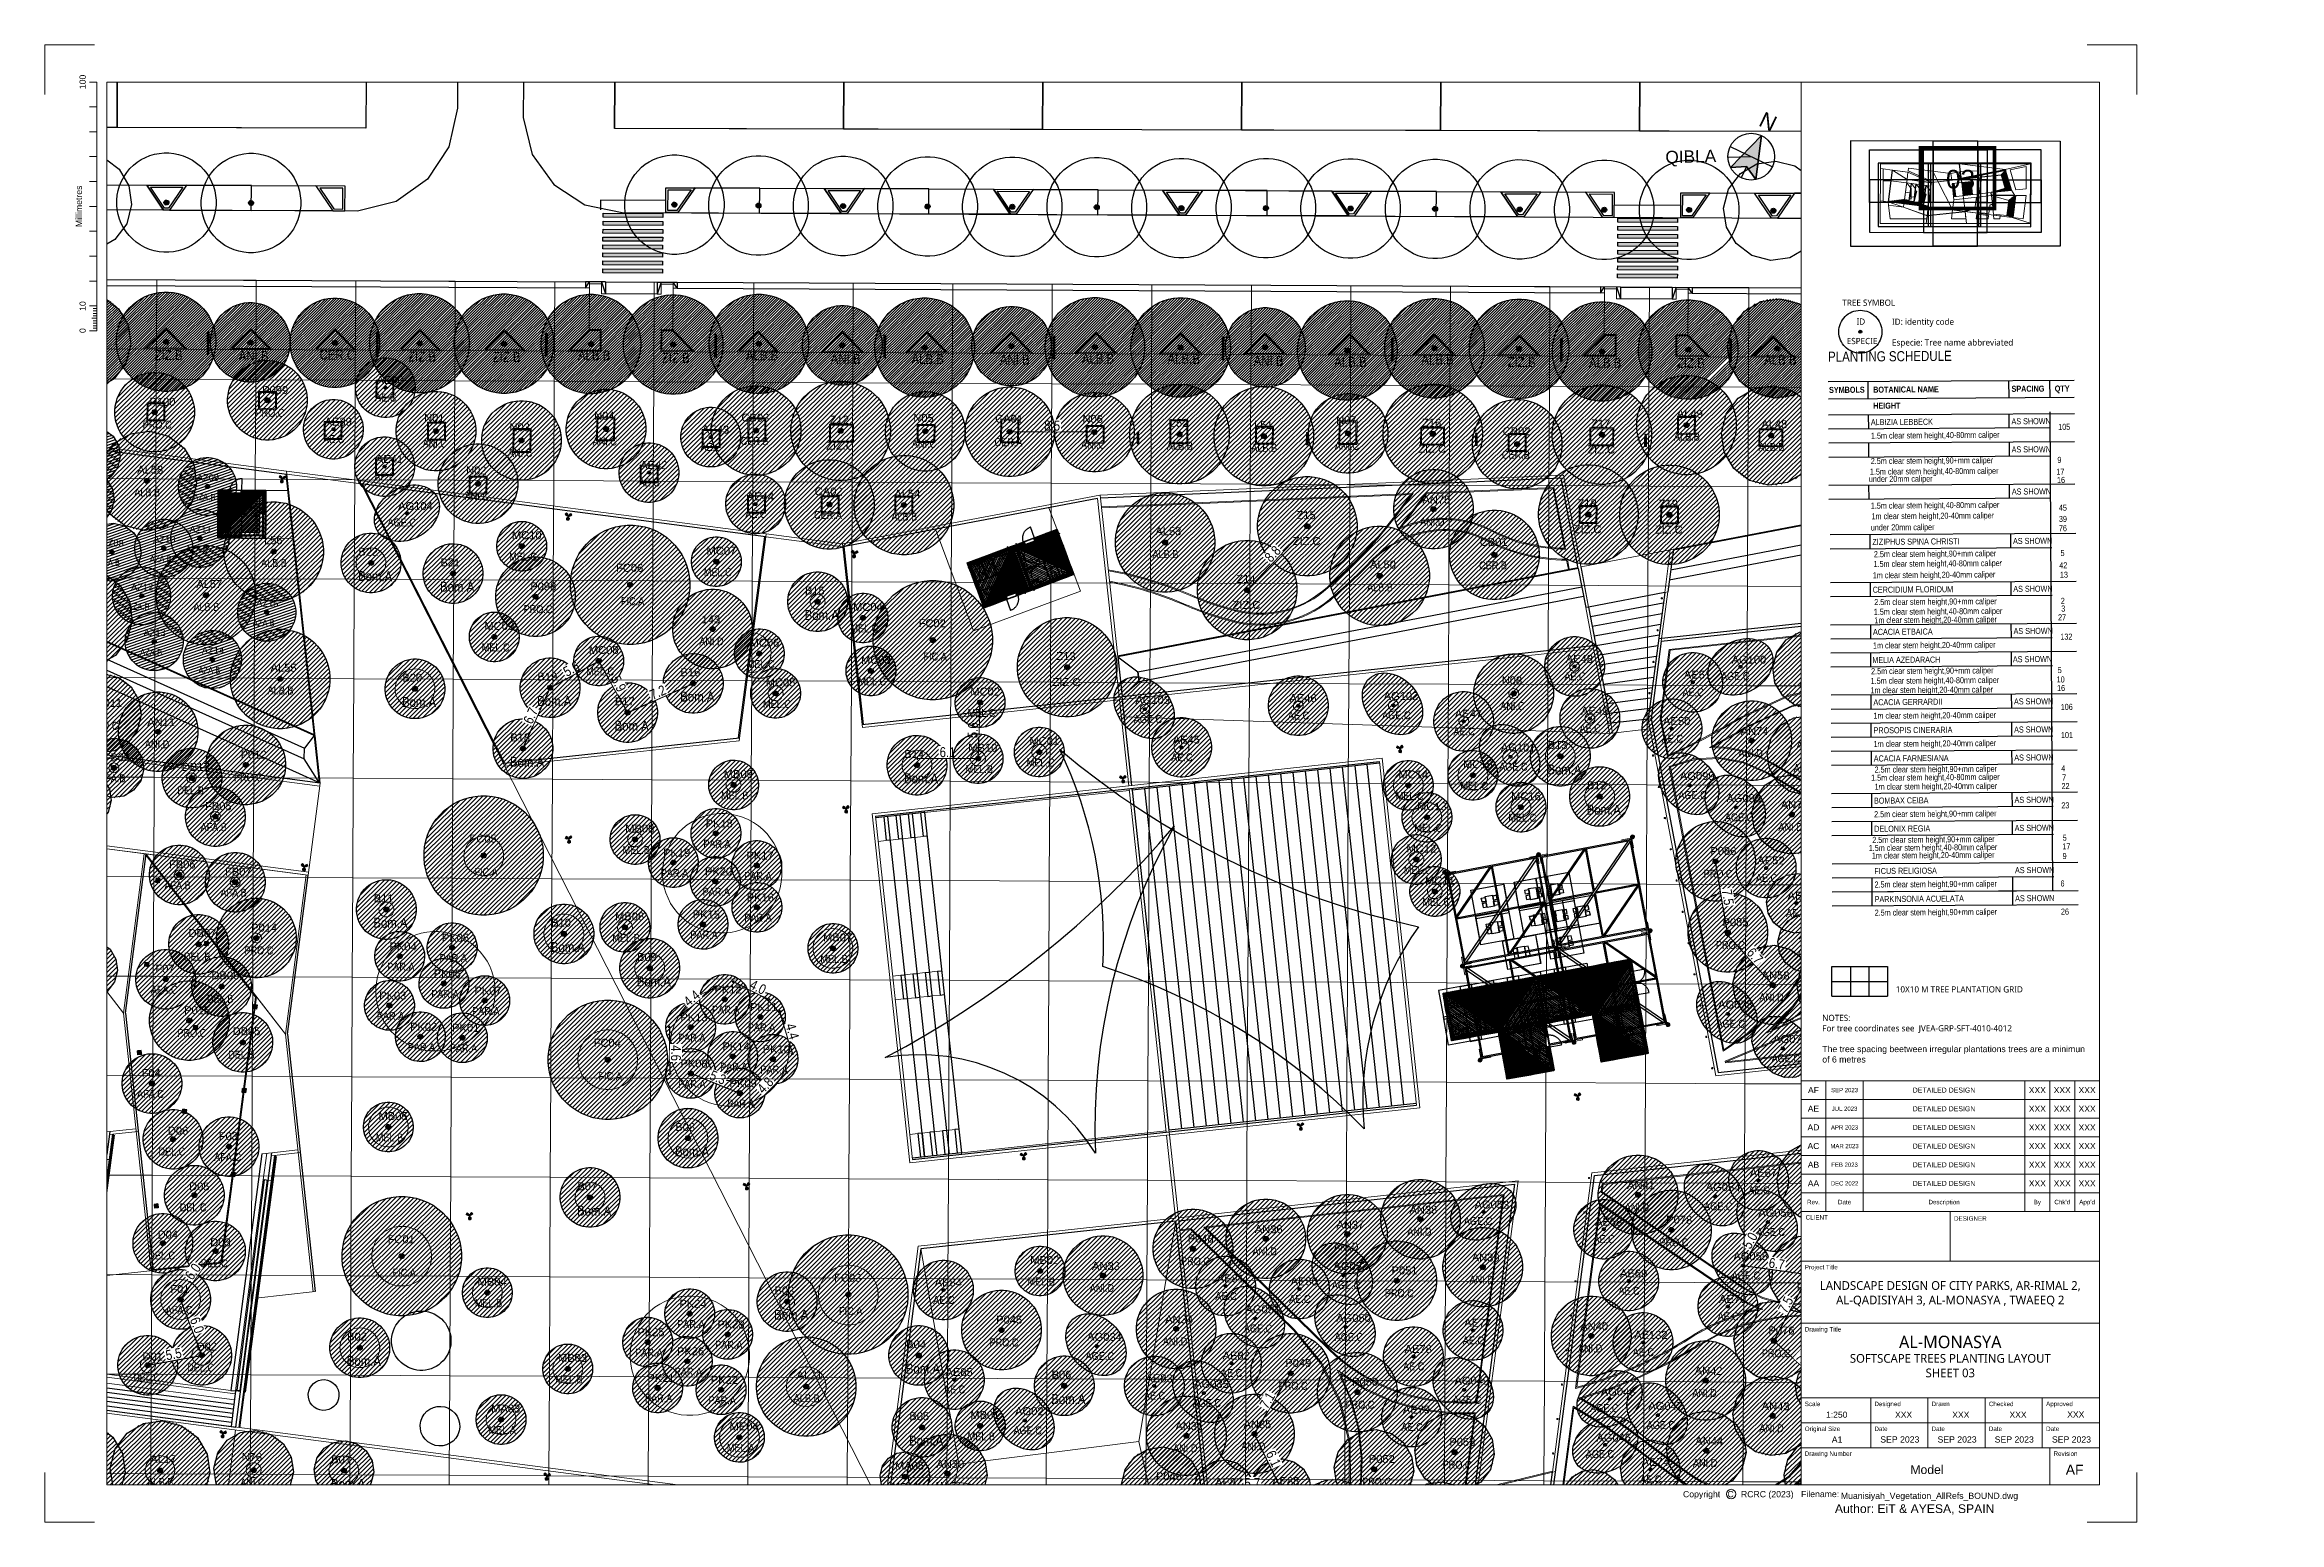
# Paper-space layout 'JVEA-GRP-MON-SFT-4004' of a CAD drawing. Header units: metres. Extents: x 0.001 to 0.899, y 0.003 to 0.597.
# The model-space entities are those that its viewports show. They can reach past a viewport. Long polylines and large blocks are cut down to what shows.
import ezdxf
from ezdxf.enums import TextEntityAlignment as Align

# ---------------------------------------------------------------- set-up
doc = ezdxf.new("R2010")
doc.units = ezdxf.units.M
doc.header["$LTSCALE"] = 5
doc.set_wipeout_variables(frame=1)
for name, pattern in [('DASHED2', [0.375, 0.25, -0.125]), ('HIDDEN', [0.375, 0.25, -0.125]), ('XREF_MON_BUILDINGS$0$DASH_1', [0.4, 0.1, -0.3]), ('XREF_MON_BUILDINGS$0$Dash_2_', [0.25, 0.125, -0.125]), ('XREF_MON_BUILDINGS$0$DASHED2', [9.525, 6.35, -3.175]), ('XREF_MON_BUILDINGS$0$Hidden', [0.004, 0.002, -0.002]), ('XREF_MON_BUILDINGS$0$PUNTOS2', [0.125, 0, -0.125]), ('XREF_MON_BUILDINGS$0$RAYITAS', [0.375, 0.25, -0.125]), ('XREF_MON_BUILDINGS$0$RAYITAS500', [0.2, 0.1, -0.1]), ('XREF_MON_GENERAL_LAYOUT$0$ACAD_ISO03W100', [30, 12, -18]), ('XREF_MON_GENERAL_LAYOUT$0$ACAD_ISO07W100', [3, 0, -3]), ('XREF_MON_GENERAL_LAYOUT$0$DASHEDX2', [1.5, 1, -0.5]), ('XREF_MON_HSC_LIGHTING DESIGN$0$ACAD_ISO03W100', [30, 12, -18]), ('XREF_MON_KEYPLAN$0$DASH_1', [0.4, 0.1, -0.3]), ('XREF_MON_SFT_SIDEWALK VEGETATION$0$HIDDEN', [0.375, 0.25, -0.125]), ('XREF_MON_SFT_TREES$0$HIDDEN', [0.375, 0.25, -0.125])]:
    doc.linetypes.add(name, pattern=pattern)
for name, color, linetype, plot in [('00-VIEWORT A1-250', 7, 'Continuous', False), ('XREF_MON_BUILDINGS$0$00-AUX STRUCTURE', 3, 'Continuous', False), ('XREF_MON_BUILDINGS$0$00_AUX', 3, 'Continuous', False), ('XREF_MON_BUILDINGS$0$02-L-Pergola Aux', 50, 'Continuous', False), ('XREF_MON_KEYPLAN$0$00-VIEWORT A1-250', 7, 'Continuous', False), ('XREF_MON_KEYPLAN$0$00-VIEWPORT A1-500', 6, 'Continuous', False)]:
    doc.layers.add(name, color=color, linetype=linetype, plot=plot)
for name, color, linetype in [('00_XREF_MON_EIT SUPPORT', 7, 'Continuous'), ('00_XREF_MON_GENERAL LAYOUT', 7, 'Continuous'), ('00_XREF_MON_HSC_PAVEMENT', 7, 'Continuous'), ('00_XREF_MON_TREES', 250, 'Continuous'), ('00_XREF_MON_URBAN CONTEXT', 7, 'Continuous'), ('09-TXT', 7, 'Continuous'), ('09-TXT _2', 7, 'Continuous'), ('A-NORTH', 250, 'Continuous'), ('A_TEXT_2', 7, 'Continuous'), ('A_TEXT_EDIT', 7, 'Continuous'), ('SL_TREE_CANOPY', 251, 'HIDDEN'), ('SL_TREE_TRUNK', 251, 'Continuous'), ('XREF_MON_BUILDINGS$0$00-AUX LIGHTING', 30, 'Continuous'), ('XREF_MON_BUILDINGS$0$00-Modulos DEFINIDOS', 7, 'Continuous'), ('XREF_MON_BUILDINGS$0$00-Modulos ROOFS', 253, 'Continuous'), ('XREF_MON_BUILDINGS$0$01-TX', 7, 'Continuous'), ('XREF_MON_BUILDINGS$0$02-H-INST', 252, 'Continuous'), ('XREF_MON_BUILDINGS$0$02-KH-02-Prayer Room', 93, 'Continuous'), ('XREF_MON_BUILDINGS$0$02-KL-06 Food_Kiosks', 253, 'Continuous'), ('XREF_MON_BUILDINGS$0$02-L-01_Structure', 2, 'Continuous'), ('XREF_MON_BUILDINGS$0$02-L-01_Structure t2', 7, 'Continuous'), ('XREF_MON_BUILDINGS$0$02-L-01_Struture aux', 4, 'Continuous'), ('XREF_MON_BUILDINGS$0$02-L-02_Structure- View', 3, 'Continuous'), ('XREF_MON_BUILDINGS$0$02-L-04_Edge', 5, 'Continuous'), ('XREF_MON_BUILDINGS$0$02-L-06_Doors & Windows', 6, 'Continuous'), ('XREF_MON_BUILDINGS$0$02-L-06_Plan Change', 252, 'Continuous'), ('XREF_MON_BUILDINGS$0$02-L-10-ADA requirements', 253, 'Continuous'), ('XREF_MON_BUILDINGS$0$02-L-Insulation', 252, 'Continuous'), ('XREF_MON_BUILDINGS$0$02-L-INT Panel', 5, 'Continuous'), ('XREF_MON_BUILDINGS$0$02-L-panel', 5, 'Continuous'), ('XREF_MON_BUILDINGS$0$02-L-panel lines', 7, 'Continuous'), ('XREF_MON_BUILDINGS$0$02-L-Pergola Arrows', 8, 'Continuous'), ('XREF_MON_BUILDINGS$0$02-L-Pergola Pillars', 7, 'Continuous'), ('XREF_MON_BUILDINGS$0$02-L-Pergola Profiles', 16, 'Continuous'), ('XREF_MON_BUILDINGS$0$02-L-Pergola Projection', 253, 'Continuous'), ('XREF_MON_BUILDINGS$0$02-L-Pergola Shades', 15, 'Continuous'), ('XREF_MON_BUILDINGS$0$02-L-Pergola Shades Schematic', 8, 'Continuous'), ('XREF_MON_BUILDINGS$0$02-L-Projection 1', 6, 'Continuous'), ('XREF_MON_BUILDINGS$0$02-L-Projection 2', 8, 'Continuous'), ('XREF_MON_BUILDINGS$0$02_L_Furniture', 7, 'Continuous'), ('XREF_MON_BUILDINGS$0$02_L_Projection', 8, 'Continuous'), ('XREF_MON_BUILDINGS$0$0_MODULE', 7, 'Continuous'), ('XREF_MON_BUILDINGS$0$6.1_Floor-Panel', 6, 'Continuous'), ('XREF_MON_BUILDINGS$0$7.1_Furniture', 7, 'Continuous'), ('XREF_MON_BUILDINGS$0$8.3_Projection 2', 252, 'Continuous'), ('XREF_MON_BUILDINGS$0$COTAUX', 7, 'Continuous'), ('XREF_MON_BUILDINGS$0$SCREWS', 7, 'Continuous'), ('XREF_MON_EIT SUPPORT$0$02-L-Material Change', 253, 'Continuous'), ('XREF_MON_EIT SUPPORT$0$02-L-Painted line', 254, 'Continuous'), ('XREF_MON_EIT SUPPORT$0$02-L-Parking', 252, 'Continuous'), ('XREF_MON_EIT SUPPORT$0$02-L-PINTURA', 253, 'Continuous'), ('XREF_MON_EIT SUPPORT$0$L-Límite Acera', 9, 'Continuous'), ('XREF_MON_EIT SUPPORT$0$L-Límite Parcela', 5, 'Continuous'), ('XREF_MON_GENERAL_LAYOUT$0$00_Sorround Parcels', 252, 'XREF_MON_GENERAL_LAYOUT$0$ACAD_ISO03W100'), ('XREF_MON_GENERAL_LAYOUT$0$02-L-Edge Line', 4, 'Continuous'), ('XREF_MON_GENERAL_LAYOUT$0$02-L-Edge Line Stair +10cm', 6, 'Continuous'), ('XREF_MON_GENERAL_LAYOUT$0$02-L-Edge Line Step -10cm', 6, 'Continuous'), ('XREF_MON_GENERAL_LAYOUT$0$02-L-Lona', 8, 'XREF_MON_GENERAL_LAYOUT$0$DASHEDX2'), ('XREF_MON_GENERAL_LAYOUT$0$02-L-Plan Change', 8, 'Continuous'), ('XREF_MON_HSC_LIGHTING DESIGN$0$01-TX', 7, 'Continuous'), ('XREF_MON_KEYPLAN$0$00_Xref-Projecte', 7, 'Continuous'), ('XREF_MON_KEYPLAN$0$02-L-Canvi Pla', 252, 'Continuous'), ('XREF_MON_KEYPLAN$0$02-L-Canvi Pla SUDS', 6, 'Continuous'), ('XREF_MON_KEYPLAN$0$02-L-Grades_Escales', 6, 'Continuous'), ('XREF_MON_NORTH$0$A-NORTH', 250, 'Continuous'), ('XREF_MON_SFT_SIDEWALK VEGETATION$0$SL_TREE_CANOPY', 251, 'XREF_MON_SFT_SIDEWALK VEGETATION$0$HIDDEN'), ('XREF_MON_SFT_SIDEWALK VEGETATION$0$SL_TREE_CERCIDIUM_FLORIDUM', 252, 'Continuous'), ('XREF_MON_SFT_SIDEWALK VEGETATION$0$SL_TREE_HATCH_ACACIA_NILOTICA', 252, 'Continuous'), ('XREF_MON_SFT_SIDEWALK VEGETATION$0$SL_TREE_HATCH_ALBIZIA_LEBBECK', 252, 'Continuous'), ('XREF_MON_SFT_SIDEWALK VEGETATION$0$SL_TREE_HATCH_CERCIDIUM_FLORIDUM', 252, 'Continuous'), ('XREF_MON_SFT_SIDEWALK VEGETATION$0$SL_TREE_HATCH_ZIZIPHUS_SPINA', 252, 'Continuous'), ('XREF_MON_SFT_SIDEWALK VEGETATION$0$SL_TREE_LEGEND', 7, 'Continuous'), ('XREF_MON_SFT_SIDEWALK VEGETATION$0$SL_TREE_TRUNK', 251, 'Continuous'), ('XREF_MON_SFT_SIDEWALK VEGETATION$0$Trees_out_of_scope', 7, 'Continuous'), ('XREF_MON_SFT_TREES$0$02-L-Setting Out_Dimensions', 250, 'Continuous'), ('XREF_MON_SFT_TREES$0$COTAUX', 7, 'Continuous'), ('XREF_MON_SFT_TREES$0$SL_TREE__DELONIX_REGIA', 252, 'Continuous'), ('XREF_MON_SFT_TREES$0$SL_TREE_ACACIA_ETBAICA', 252, 'Continuous'), ('XREF_MON_SFT_TREES$0$SL_TREE_ACACIA_FARNESIANA', 252, 'Continuous'), ('XREF_MON_SFT_TREES$0$SL_TREE_ACACIA_GERRARDII', 252, 'Continuous'), ('XREF_MON_SFT_TREES$0$SL_TREE_ACACIA_NILOTICA', 252, 'Continuous'), ('XREF_MON_SFT_TREES$0$SL_TREE_ALBIZIA_LEBBECK', 252, 'Continuous'), ('XREF_MON_SFT_TREES$0$SL_TREE_AZADIRACHTA_INDICA', 252, 'Continuous'), ('XREF_MON_SFT_TREES$0$SL_TREE_BOMBAX_CEIBA', 252, 'Continuous'), ('XREF_MON_SFT_TREES$0$SL_TREE_CANOPY', 250, 'XREF_MON_SFT_TREES$0$HIDDEN'), ('XREF_MON_SFT_TREES$0$SL_TREE_CERCIDIUM_FLORIDUM', 252, 'Continuous'), ('XREF_MON_SFT_TREES$0$SL_TREE_FICUS_RELIGIOSA', 252, 'Continuous'), ('XREF_MON_SFT_TREES$0$SL_TREE_ID', 250, 'Continuous'), ('XREF_MON_SFT_TREES$0$SL_TREE_LEGEND', 250, 'Continuous'), ('XREF_MON_SFT_TREES$0$SL_TREE_MELIA_AZEDARACH', 252, 'Continuous'), ('XREF_MON_SFT_TREES$0$SL_TREE_PARKINSONIA_ACUELATA', 252, 'Continuous'), ('XREF_MON_SFT_TREES$0$SL_TREE_PROSOPIS_CINERARIA', 252, 'Continuous'), ('XREF_MON_SFT_TREES$0$SL_TREE_TRUNK', 250, 'Continuous'), ('XREF_MON_SFT_TREES$0$SL_TREE_ZIZIPHUS_SPINA', 252, 'Continuous'), ('XREF_MON_TITLE BLOCK$0$EA_TEXT_NOTEDIT', 7, 'Continuous'), ('XREF_MON_TITLE BLOCK$0$EA_TEXT_REF', 7, 'Continuous'), ('XREF_MON_TITLE BLOCK$0$G-ANNO AA', 7, 'Continuous'), ('XREF_MON_URBAN CONTEXT$0$Parcel', 7, 'Continuous'), ('XREF_MON_URBAN CONTEXT$0$XREF_MON_EIT SUPPORT', 7, 'Continuous')]:
    doc.layers.add(name, color=color, linetype=linetype)
for name, color, linetype, true_color in [('00_XREF_MON_HSC_LIGHTING DESIGN', 7, 'Continuous', 0xffffff), ('XREF_MON_BUILDINGS$0$0-WIPEOUTS', 7, 'Continuous', 0xffffff), ('XREF_MON_BUILDINGS$0$02-L-06_Walls HATCH 01', 9, 'Continuous', 0x808080), ('XREF_MON_BUILDINGS$0$02-L-Pergola Wipeout', 7, 'Continuous', 0xffffff), ('XREF_MON_SFT_SIDEWALK VEGETATION$0$SL_TREE_ACACIA_NILOTICA', 7, 'Continuous', 0x264d00), ('XREF_MON_SFT_SIDEWALK VEGETATION$0$SL_TREE_ALBIZIA_LEBBECK', 7, 'Continuous', 0x9ec82d), ('XREF_MON_SFT_SIDEWALK VEGETATION$0$SL_TREE_ZIZIPHUS_SPINA', 7, 'Continuous', 0x9ec82d)]:
    doc.layers.add(name, color=color, linetype=linetype, true_color=true_color)
for name, color, linetype, lineweight in [('G-ANNO-TTLB', 7, 'Continuous', 15), ('XREF_MON_BUILDINGS$0$02-H-251', 251, 'Continuous', 0), ('XREF_MON_BUILDINGS$0$02-H-254', 254, 'Continuous', 0), ('XREF_MON_BUILDINGS$0$02-KH-01 Water_Toilets', 253, 'Continuous', 30), ('XREF_MON_BUILDINGS$0$02-KH-12 Administration', 253, 'Continuous', 30), ('XREF_MON_BUILDINGS$0$02-KH-13 Restaurant', 253, 'Continuous', 30), ('XREF_MON_BUILDINGS$0$02-L-01_Structure L', 7, 'Continuous', 5), ('XREF_MON_BUILDINGS$0$02-L-01_Structure T', 8, 'Continuous', 5), ('XREF_MON_BUILDINGS$0$ULMA_Profiles', 7, 'Continuous', 5), ('XREF_MON_BUILDINGS$0$ULMA_Screwing', 8, 'Continuous', 5), ('XREF_MON_BUILDINGS$0$ULMA_Shadowing 254', 254, 'Continuous', 0), ('XREF_MON_BUILDINGS$0$ULMA_Squares', 7, 'Continuous', 5), ('XREF_MON_GENERAL_LAYOUT$0$02-L-Material Change', 251, 'Continuous', 5), ('XREF_MON_GENERAL_LAYOUT$0$04-BK-Tree Pit', 6, 'Continuous', 5), ('XREF_MON_HSC_LIGHTING DESIGN$0$02-L-Lighting System type 1', 252, 'Continuous', 13), ('XREF_MON_HSC_LIGHTING DESIGN$0$02-L-Lighting System type 3', 252, 'Continuous', 13), ('XREF_MON_HSC_LIGHTING DESIGN$0$02-L-Lighting System type 8', 252, 'Continuous', 13), ('XREF_MON_HSC_LIGHTING DESIGN$0$02-L-Lighting System type 9 Lit', 252, 'Continuous', 13), ('XREF_MON_KEYPLAN$0$02-L-Canvi Material Planta', 251, 'Continuous', 5), ('XREF_MON_KEYPLAN$0$02-L-Rigola', 252, 'Continuous', 5), ('XREF_MON_TITLE BLOCK$0$EA_PLAN TEMPLATE', 7, 'Continuous', 15), ('XREF_MON_TITLE BLOCK$0$G-ANNO-TTLB', 7, 'Continuous', 15), ('XREF_MON_TITLE BLOCK$0$Z-TTLB-TEXT', 4, 'Continuous', 0)]:
    doc.layers.add(name, color=color, linetype=linetype, lineweight=lineweight)
for name, color, linetype, lineweight, true_color in [('XREF_MON_BUILDINGS$0$02-L-03 Bridges', 7, 'Continuous', 15, 0x800020), ('XREF_MON_BUILDINGS$0$02-L-Pergola capiteles', 7, 'Continuous', 5, 0xffffff), ('XREF_MON_HSC_LIGHTING DESIGN$0$02-L-Lighting System type 10 wf', 7, 'Continuous', 13, 0x2597d0), ('XREF_MON_KEYPLAN$0$02-L-Secció EP', 7, 'Continuous', 20, 0x990000), ('XREF_MON_SFT_TREES$0$00-GRID_PLANTATION', 7, 'Continuous', 0, 0xff9c7a)]:
    doc.layers.add(name, color=color, linetype=linetype, lineweight=lineweight, true_color=true_color)
doc.styles.add('Arial_4', font='arial.ttf', dxfattribs={"height": 1.8})
doc.styles.add('ATK_Arial_5.0mm', font='arial.ttf', dxfattribs={"height": 5})
doc.styles.get("Standard").update_dxf_attribs({"font": 'arial.ttf'})
doc.styles.add('TER-200', font='ARIALN.TTF', dxfattribs={"height": 1})
doc.styles.add('XREF_MON_BUILDINGS$0$E100', font='verdana.ttf', dxfattribs={"height": 0.18})
doc.styles.add('XREF_MON_BUILDINGS$0$Standard', font='arial.ttf')
doc.styles.add('XREF_MON_GENERAL_LAYOUT$0$Standard', font='arial.ttf')
doc.styles.add('XREF_MON_NORTH$0$Arial_5', font='arial.ttf', dxfattribs={"height": 0.0025})
doc.styles.add('XREF_MON_NORTH$0$Arial_6', font='arial.ttf', dxfattribs={"height": 1.8})
doc.styles.add('XREF_MON_SFT_SIDEWALK VEGETATION$0$TER-200', font='ARIALN.TTF', dxfattribs={"height": 1})
doc.styles.add('XREF_MON_SFT_TREES$0$E100', font='verdana.ttf', dxfattribs={"height": 0.4})
doc.styles.add('XREF_MON_SFT_TREES$0$Standard', font='arial.ttf')
doc.styles.add('XREF_MON_SFT_TREES$0$TER-200', font='ARIALN.TTF', dxfattribs={"height": 1})
doc.styles.add('XREF_MON_TITLE BLOCK$0$Arial_4', font='arial.ttf', dxfattribs={"height": 2.5})
doc.styles.add('XREF_MON_TITLE BLOCK$0$Arial_6', font='arial.ttf', dxfattribs={"height": 1.8})
doc.styles.add('XREF_MON_TITLE BLOCK$0$Arial_7', font='arial.ttf', dxfattribs={"height": 3.5})
doc.styles.add('XREF_MON_TITLE BLOCK$0$ATK_Arial_2.5mm', font='arial.ttf', dxfattribs={"height": 2.5})
doc.styles.add('XREF_MON_TITLE BLOCK$0$ATK_Arial_3.5m', font='arial.ttf', dxfattribs={"height": 3.5})
doc.styles.add('XREF_MON_TITLE BLOCK$0$ATK_Arial_4.0m', font='arial.ttf', dxfattribs={"height": 4})
doc.styles.add('XREF_MON_TITLE BLOCK$0$ATK_Arial_4.0mm', font='arial.ttf', dxfattribs={"height": 4})
doc.styles.add('XREF_MON_TITLE BLOCK$0$ATK_Arial_5.0mm', font='arial.ttf', dxfattribs={"height": 5})
doc.linetypes.add('XREF_MON_BUILDINGS$0$BATTING', pattern='A,0.0001,-0.1,[134,ltypeshp.shx,S=0.1,R=0,X=-0.1,Y=0],-0.2,[134,ltypeshp.shx,S=0.1,R=180,X=0.1,Y=0],-0.1', length=0.4001)
doc.dimstyles.new('XREF_MON_BUILDINGS$0$E100', dxfattribs={"dimscale": 0.03, "dimtxt": 12, "dimasz": 0.5, "dimexe": 0.1, "dimexo": 1, "dimgap": 4, "dimtad": 1, "dimzin": 0, "dimdsep": 46, "dimtxsty": 'XREF_MON_BUILDINGS$0$E100', "dimblk1": 'XREF_MON_BUILDINGS$0$LINCOT200', "dimblk2": 'XREF_MON_BUILDINGS$0$LINCOT200', "dimsah": 1, "dimcen": 0.1, "dimdle": 0.1, "dimse1": 1, "dimse2": 1, "dimclrt": 256, "dimadec": 0, "dimazin": 0, "dimtfac": 0.015385, "dimtofl": 0, "dimtmove": 0, "dimatfit": 3, "dimldrblk": 'XREF_MON_BUILDINGS$0$LINCOT200', "dimfxl": 1, "dimtolj": 1, "dimtzin": 0, "dimarcsym": 0})
doc.dimstyles.new('XREF_MON_SFT_TREES$0$E250', dxfattribs={"dimscale": 0.03, "dimtxt": 0.4, "dimasz": 0.5, "dimexe": 0.1, "dimexo": 1, "dimgap": 4, "dimtad": 1, "dimzin": 0, "dimdsep": 46, "dimtxsty": 'XREF_MON_SFT_TREES$0$E100', "dimblk1": 'XREF_MON_SFT_TREES$0$LINCOT200', "dimblk2": 'XREF_MON_SFT_TREES$0$LINCOT200', "dimsah": 1, "dimcen": 0.1, "dimdle": 0.1, "dimse1": 1, "dimse2": 1, "dimclrt": 256, "dimadec": 0, "dimazin": 0, "dimtfac": 0.015385, "dimtofl": 0, "dimtmove": 0, "dimatfit": 3, "dimldrblk": 'XREF_MON_SFT_TREES$0$LINCOT200', "dimfxl": 1, "dimtolj": 1, "dimtzin": 0, "dimarcsym": 0})
pattern_1 = [(45, (-247.7581935, -177.038147), (-0.001122532015, 0.001122532015), [])]
pattern_2 = [(135, (179.9727885, -259.273063), (-0.00224506403, -0.00224506403), [])]
pattern_3 = [(135, (179.845485, -260.0158211), (-0.001122532015, -0.001122532015), [])]
pattern_4 = [(135, (179.9727885, -258.673063), (-0.00224506403, -0.00224506403), [])]
pattern_5 = [(135, (179.845485, -259.4158211), (-0.001122532015, -0.001122532015), [])]
pattern_6 = [(135, (179.9727885, -258.073063), (-0.00224506403, -0.00224506403), [])]
pattern_7 = [(135, (179.845485, -258.8158211), (-0.001122532015, -0.001122532015), [])]
pattern_8 = [(135, (179.9727885, -257.473063), (-0.00224506403, -0.00224506403), [])]
pattern_9 = [(135, (179.845485, -258.2158211), (-0.001122532015, -0.001122532015), [])]
pattern_10 = [(135, (179.9727885, -256.873063), (-0.00224506403, -0.00224506403), [])]
pattern_11 = [(135, (179.845485, -257.6158211), (-0.001122532015, -0.001122532015), [])]
pattern_12 = [(135, (179.9727885, -256.273063), (-0.00224506403, -0.00224506403), [])]
pattern_13 = [(135, (179.845485, -257.0158211), (-0.001122532015, -0.001122532015), [])]
pattern_14 = [(225, (257.396747, 172.2188753), (0.001122532015, -0.001122532015), [])]
pattern_15 = [(315, (-170.334235, 254.4537912), (0.00224506403, 0.00224506403), [])]
pattern_16 = [(315, (-170.2069315, 255.1965495), (0.001122532015, 0.001122532015), [])]
pattern_17 = [(315, (-170.334235, 253.8537912), (0.00224506403, 0.00224506403), [])]
pattern_18 = [(315, (-170.2069315, 254.5965495), (0.001122532015, 0.001122532015), [])]
pattern_19 = [(315, (-170.334235, 253.2537912), (0.00224506403, 0.00224506403), [])]
pattern_20 = [(315, (-170.2069315, 253.9965495), (0.001122532015, 0.001122532015), [])]
pattern_21 = [(315, (-170.334235, 252.6537912), (0.00224506403, 0.00224506403), [])]
pattern_22 = [(315, (-170.2069315, 253.3965495), (0.001122532015, 0.001122532015), [])]
pattern_23 = [(315, (-170.334235, 252.0537912), (0.00224506403, 0.00224506403), [])]
pattern_24 = [(315, (-170.2069315, 252.7965495), (0.001122532015, 0.001122532015), [])]
pattern_25 = [(315, (-170.334235, 251.4537912), (0.00224506403, 0.00224506403), [])]
pattern_26 = [(315, (-170.2069315, 252.1965495), (0.001122532015, 0.001122532015), [])]
pattern_27 = [(45, (-247.7581043, -172.2187862), (-0.001122532015, 0.001122532015), [])]
pattern_28 = [(135, (179.9728777, -254.453702), (-0.00224506403, -0.00224506403), [])]
pattern_29 = [(135, (179.8455742, -255.1964604), (-0.001122532015, -0.001122532015), [])]
pattern_30 = [(135, (179.9728777, -253.853702), (-0.00224506403, -0.00224506403), [])]
pattern_31 = [(135, (179.8455742, -254.5964604), (-0.001122532015, -0.001122532015), [])]
pattern_32 = [(135, (179.9728777, -253.253702), (-0.00224506403, -0.00224506403), [])]
pattern_33 = [(135, (179.8455742, -253.9964604), (-0.001122532015, -0.001122532015), [])]
pattern_34 = [(135, (179.9728777, -252.653702), (-0.00224506403, -0.00224506403), [])]
pattern_35 = [(135, (179.8455742, -253.3964604), (-0.001122532015, -0.001122532015), [])]
pattern_36 = [(135, (179.9728777, -252.053702), (-0.00224506403, -0.00224506403), [])]
pattern_37 = [(135, (179.8455742, -252.7964604), (-0.001122532015, -0.001122532015), [])]
pattern_38 = [(135, (179.9728777, -251.453702), (-0.00224506403, -0.00224506403), [])]
pattern_39 = [(135, (179.8455742, -252.1964604), (-0.001122532015, -0.001122532015), [])]
pattern_40 = [(225, (257.3968362, 177.038236), (0.001122532015, -0.001122532015), [])]
pattern_41 = [(315, (-170.3341458, 259.273152), (0.00224506403, 0.00224506403), [])]
pattern_42 = [(315, (-170.2068423, 260.0159102), (0.001122532015, 0.001122532015), [])]
pattern_43 = [(315, (-170.3341458, 258.673152), (0.00224506403, 0.00224506403), [])]
pattern_44 = [(315, (-170.2068423, 259.4159102), (0.001122532015, 0.001122532015), [])]
pattern_45 = [(315, (-170.3341458, 258.073152), (0.00224506403, 0.00224506403), [])]
pattern_46 = [(315, (-170.2068423, 258.8159102), (0.001122532015, 0.001122532015), [])]
pattern_47 = [(315, (-170.3341458, 257.473152), (0.00224506403, 0.00224506403), [])]
pattern_48 = [(315, (-170.2068423, 258.2159102), (0.001122532015, 0.001122532015), [])]
pattern_49 = [(315, (-170.3341458, 256.873152), (0.00224506403, 0.00224506403), [])]
pattern_50 = [(315, (-170.2068423, 257.6159102), (0.001122532015, 0.001122532015), [])]
pattern_51 = [(315, (-170.3341458, 256.273152), (0.00224506403, 0.00224506403), [])]
pattern_52 = [(315, (-170.2068423, 257.0159102), (0.001122532015, 0.001122532015), [])]
pattern_53 = [(225.0872, (-1.1755416, 0.2802425), (0.0011242392, -0.0011208223), [])]
pattern_54 = [(224.9893624, (275.531756, 176.2349484), (0.0011223235855, -0.001122740406), [])]
pattern_55 = [(224.9893624, (275.5316449, 175.636477), (0.0011223235855, -0.001122740406), [])]
pattern_56 = [(45.1207111, (-124.9904799, 369.2176903), (-0.00112489448, 0.001120164568), [])]
pattern_57 = [(135, (0.67202, -14.934768), (-0.01122532, -0.01122532), [])]
pattern_58 = [(45, (-3517286.11295, -2971622.37731), (-0.132582727029, 0.1325827270284), [])]

psp = doc.layouts.new('JVEA-GRP-MON-SFT-4004')

# ---------------------------------------------------------------- texts
at = {"layer": 'A_TEXT_2', "color": 7, "char_height": 0.0025, "attachment_point": 1}
for s, insert in [('{\\fSegoe UI|b0|i0|c0|p34;TREE SYMBOL}', (0.72339, 0.49417)), ('{\\fSegoe UI|b0|i0|c0|p34;ID}', (0.72911, 0.48657)), ('{\\fSegoe UI|b0|i0|c0|p34;ID: identity code\\P\\PEspecie: Tree name abbreviated}', (0.74335, 0.48652)), ('{\\fSegoe UI|b0|i0|c0|p34;ESPECIE}', (0.72517, 0.47876)), ('{\\fSegoe UI|b0|i0|c0|p34;10X10 M TREE PLANTATION GRID}', (0.74487, 0.21813)), ('{\\fSegoe UI|b0|i0|c0|p34;NOTES: \\PFor tree coordinates see  JVEA-GRP-SFT-4010-4012\\P^I\\P}The tree spacing beetween irregular plantations trees are a minimun of 6 metres', (0.71534, 0.20664))]:
    psp.add_mtext_dynamic_manual_height_columns(s, width=0.1082239, gutter_width=0.02, heights=[0], dxfattribs=dict(at, insert=insert))
at = {"layer": 'A_TEXT_EDIT', "linetype": 'Continuous', "insert": (0.76679, 0.07028), "char_height": 0.0035, "attachment_point": 2, "style": 'ATK_Arial_5.0mm'}
psp.add_mtext_dynamic_manual_height_columns('{\\fSegoe UI|b0|i0|c0|p34;SOFTSCAPE TREES PLANTING LAYOUT  \\PSHEET 03}', width=0.1082239, gutter_width=0.02, heights=[0], dxfattribs=at)
at = {"layer": 'A_TEXT_EDIT', "lineweight": 211, "insert": (0.71685, 0.04713), "char_height": 0.002459, "attachment_point": 1, "line_spacing_factor": 0.938532, "style": 'Arial_4'}
psp.add_mtext_dynamic_manual_height_columns('1:250', width=0.1082239, gutter_width=0.02, heights=[0], dxfattribs=at)
at = {"layer": 'G-ANNO-TTLB', "linetype": 'Continuous', "insert": (0.77093, 0.54251), "char_height": 0.0075, "attachment_point": 5, "style": 'ATK_Arial_5.0mm'}
psp.add_mtext_dynamic_manual_height_columns('03', width=0.1623359, gutter_width=0.03, heights=[0], dxfattribs=at)

msp = doc.modelspace()

# ---------------------------------------------------------------- blocks, each defined once
blk = doc.blocks.new('XREF_MON_TITLE BLOCK')
at = {"layer": 'XREF_MON_TITLE BLOCK$0$EA_PLAN TEMPLATE', "lineweight": 13}
for p, q in [((21, 579), (18, 579)), ((21, 479), (21, 579)), ((21, 569), (18, 569)), ((21, 559), (18, 559)), ((21, 549), (18, 549)), ((21, 539), (18, 539)), ((21, 529), (18, 529)), ((21, 519), (18, 519)), ((21, 509), (18, 509)), ((21, 499), (18, 499)), ((21, 489), (18, 489)), ((21, 488), (19.5, 488)), ((21, 487), (19.5, 487)), ((21, 486), (19.5, 486)), ((21, 479), (18, 479)), ((21, 484), (19, 484)), ((21, 485), (19.5, 485)), ((21, 483), (19.5, 483)), ((21, 482), (19.5, 482)), ((21, 481), (19.5, 481)), ((21, 480), (19.5, 480))]:
    blk.add_line(p, q, dxfattribs=at)
at = {"layer": 'XREF_MON_TITLE BLOCK$0$EA_PLAN TEMPLATE', "lineweight": 5}
for p, q in [((706, 125), (706, 579)), ((826, 50), (706, 50)), ((826, 30), (706, 30)), ((806, 15), (806, 30))]:
    blk.add_line(p, q, dxfattribs=at)
at = {"layer": 'XREF_MON_TITLE BLOCK$0$EA_PLAN TEMPLATE'}
for p, q in [((826, 177.5), (706, 177.5)), ((716, 177.5), (716, 125)), ((731, 177.5), (731, 125)), ((796, 125), (796, 177.5)), ((806, 125), (806, 177.5)), ((816, 177.5), (816, 125)), ((706, 170), (826, 170)), ((826, 170), (706, 170)), ((706, 162.5), (826, 162.5)), ((706, 155), (826, 155)), ((706, 147.5), (826, 147.5)), ((826, 140), (706, 140)), ((706, 132.5), (826, 132.5)), ((706, 125), (826, 125)), ((766, 105), (766, 125)), ((826, 80), (706, 80)), ((734, 30), (734, 50)), ((757, 30), (757, 50)), ((780, 30), (780, 50)), ((803, 30), (803, 50)), ((826, 40), (706, 40))]:
    blk.add_line(p, q, dxfattribs=at)
at = {"layer": 'XREF_MON_TITLE BLOCK$0$EA_PLAN TEMPLATE', "flags": 128}
for points in [[(0, 574), (0, 594), (20, 594)], [(821, 594), (841, 594), (841, 574)], [(20, 0), (0, 0), (0, 20)], [(841, 20), (841, 0), (821, 0)], [(841, 20), (841, 0), (821, 0)]]:
    blk.add_lwpolyline(points, dxfattribs=at)
at = {"layer": 'XREF_MON_TITLE BLOCK$0$EA_PLAN TEMPLATE', "lineweight": 5, "flags": 128}
for points in [[(826, 15), (826, 579), (25, 579), (25, 15)], [(25, 15), (826, 15)]]:
    blk.add_lwpolyline(points, dxfattribs=at)
at = {"layer": 'XREF_MON_TITLE BLOCK$0$EA_PLAN TEMPLATE'}
for points in [[(706, 105), (826, 105), (826, 125), (706, 125)], [(706, 105), (826, 105), (826, 15), (706, 15)]]:
    blk.add_lwpolyline(points, close=True, dxfattribs=at)
at = {"layer": 'XREF_MON_TITLE BLOCK$0$G-ANNO-TTLB', "lineweight": 5}
blk.add_circle((677.88, 11.37), 1.9, dxfattribs=at)
at = {"layer": 'XREF_MON_TITLE BLOCK$0$EA_PLAN TEMPLATE', "lineweight": 13, "style": 'XREF_MON_TITLE BLOCK$0$ATK_Arial_2.5mm'}
for s, p in [('100', (16.5, 579.02)), ('Millimetres', (15, 529.04)), ('10', (16.5, 488.93)), ('0', (16.5, 479.06))]:
    blk.add_text(s, height=2.5, rotation=90, dxfattribs=at).set_placement(p, align=Align.CENTER)
at = {"layer": 'XREF_MON_TITLE BLOCK$0$EA_TEXT_NOTEDIT', "lineweight": 5, "style": 'XREF_MON_TITLE BLOCK$0$Arial_6'}
for s, p in [('Rev.', (711, 128.75)), ('Date', (723.5, 128.75)), ('Description', (763.5, 128.75)), ('By', (801, 128.75)), ("Chk'd", (811, 128.75)), ("App'd", (821, 128.75))]:
    blk.add_text(s, height=1.8, dxfattribs=at).set_placement(p, align=Align.MIDDLE_CENTER)
for s, p in [('CLIENT', (707.85, 123.5)), ('Project Title', (707.5, 103.5)), ('Drawing Title', (707.5, 78.5)), ('Scale', (707.5, 48.5)), ('Designed', (735.5, 48.5)), ('Drawn', (758.5, 48.5)), ('Checked', (781.5, 48.5)), ('Approved', (804.5, 48.5)), ('Original Size', (707.5, 38.5)), ('Date', (735.5, 38.5)), ('Date', (758.5, 38.5)), ('Date', (781.5, 38.5)), ('Date', (804.5, 38.5)), ('Drawing Number', (707.5, 28.5)), ('Revision', (807.5, 28.5))]:
    blk.add_text(s, height=1.8, dxfattribs=at).set_placement(p, align=Align.TOP_LEFT)
blk.add_text('DESIGNER', height=1.8, dxfattribs=at).set_placement((767.5, 121.24))
at = {"layer": 'XREF_MON_TITLE BLOCK$0$EA_TEXT_REF', "lineweight": 5, "style": 'XREF_MON_TITLE BLOCK$0$Arial_6'}
blk.add_text('A1', height=2.5, dxfattribs=at).set_placement((720.5, 32), align=Align.CENTER)
at = {"layer": 'XREF_MON_TITLE BLOCK$0$EA_TEXT_REF', "color": 7, "linetype": 'Continuous', "style": 'XREF_MON_TITLE BLOCK$0$ATK_Arial_3.5m'}
blk.add_text('Model', height=3.5, dxfattribs=at).set_placement((756.63, 19.42), align=Align.CENTER)
at = {"layer": 'XREF_MON_TITLE BLOCK$0$EA_TEXT_REF', "linetype": 'Continuous', "insert": (766, 91.86), "char_height": 3.5, "attachment_point": 5, "style": 'XREF_MON_TITLE BLOCK$0$ATK_Arial_5.0mm'}
blk.add_mtext_dynamic_manual_height_columns('{\\fSegoe UI|b0|i0|c0|p34;LANDSCAPE DESIGN OF CITY PARKS, AR-RIMAL 2, AL-QADISIYAH 3, AL-MONASYA , TWAEEQ 2 }', width=108.2239, gutter_width=20, heights=[0], dxfattribs=at)
at = {"layer": 'XREF_MON_TITLE BLOCK$0$EA_TEXT_REF', "color": 7, "linetype": 'Continuous', "insert": (816, 21.14), "char_height": 4, "attachment_point": 5, "line_spacing_factor": 0.938532, "style": 'XREF_MON_TITLE BLOCK$0$ATK_Arial_4.0m'}
blk.add_mtext_dynamic_manual_height_columns('AF', width=9.9282, gutter_width=20, heights=[0], dxfattribs=at)
at = {"layer": 'XREF_MON_TITLE BLOCK$0$G-ANNO AA', "lineweight": 5, "style": 'XREF_MON_TITLE BLOCK$0$Arial_6'}
for p in [(763.5, 173.75), (763.5, 166.25), (763.5, 158.75), (763.5, 151.25), (763.5, 143.75), (763.5, 136.25)]:
    blk.add_text('DETAILED DESIGN', height=2, dxfattribs=at).set_placement(p, align=Align.MIDDLE_CENTER)
at = {"layer": 'XREF_MON_TITLE BLOCK$0$G-ANNO AA', "lineweight": 211, "attachment_point": 5, "line_spacing_factor": 0.938532, "style": 'XREF_MON_TITLE BLOCK$0$Arial_4'}
for s, width, insert, char_height in [('AF', 4.7281, (711, 173.75), 2.459), ('SEP 2023', 12.1744, (723.5, 173.75), 1.721), ('XXX', 7.3301, (801, 173.75), 2.459), ('XXX', 7.3301, (811, 173.75), 2.459), ('XXX', 7.3301, (821, 173.75), 2.459), ('AE', 4.7281, (711, 166.25), 2.459), ('JUL 2023', 12.1744, (723.5, 166.25), 1.721), ('XXX', 7.3301, (801, 166.25), 2.459), ('XXX', 7.3301, (811, 166.25), 2.459), ('XXX', 7.3301, (821, 166.25), 2.459), ('AD', 4.7281, (711, 158.75), 2.459), ('APR 2023', 12.1744, (723.5, 158.75), 1.721), ('XXX', 7.3301, (801, 158.75), 2.459), ('XXX', 7.3301, (811, 158.75), 2.459), ('XXX', 7.3301, (821, 158.75), 2.459), ('AC', 4.7281, (711, 151.25), 2.459), ('AB', 4.7281, (711, 143.75), 2.459), ('MAR 2023', 12.1744, (723.5, 151.25), 1.721), ('FEB 2023', 12.1744, (723.5, 143.75), 1.721), ('XXX', 7.3301, (801, 151.25), 2.459), ('XXX', 7.3301, (801, 143.75), 2.459), ('XXX', 7.3301, (811, 151.25), 2.459), ('XXX', 7.3301, (811, 143.75), 2.459), ('XXX', 7.3301, (821, 151.25), 2.459), ('XXX', 7.3301, (821, 143.75), 2.459), ('AA', 4.7281, (711, 136.25), 2.459), ('DEC 2022', 12.1744, (723.5, 136.25), 1.721), ('XXX', 7.3301, (801, 136.25), 2.459), ('XXX', 7.3301, (811, 136.25), 2.459), ('XXX', 7.3301, (821, 136.25), 2.459)]:
    blk.add_mtext_dynamic_manual_height_columns(s, width=width, gutter_width=20, heights=[0], dxfattribs=dict(at, insert=insert, char_height=char_height))
at = {"layer": 'XREF_MON_TITLE BLOCK$0$G-ANNO-TTLB', "lineweight": 5}
for s, height, style, p in [('Filename: ', 2.5, 'XREF_MON_TITLE BLOCK$0$Arial_4', (706, 11.37)), ('Author: EiT & AYESA, SPAIN ', 3.5, 'XREF_MON_TITLE BLOCK$0$Arial_7', (719.62, 5.48))]:
    blk.add_text(s, height=height, dxfattribs=dict(at, style=style)).set_placement(p, align=Align.MIDDLE_LEFT)
at = {"layer": 'XREF_MON_TITLE BLOCK$0$G-ANNO-TTLB', "linetype": 'Continuous', "insert": (766, 72.48), "char_height": 5, "attachment_point": 5, "style": 'XREF_MON_TITLE BLOCK$0$ATK_Arial_5.0mm'}
blk.add_mtext_dynamic_manual_height_columns('{\\fSegoe UI|b0|i0|c0|p34;AL-MONASYA}', width=108.2239, gutter_width=20, heights=[0], dxfattribs=at)
at = {"layer": 'XREF_MON_TITLE BLOCK$0$G-ANNO-TTLB', "lineweight": 211, "attachment_point": 1, "line_spacing_factor": 0.938532, "style": 'XREF_MON_TITLE BLOCK$0$Arial_4'}
for s, heights, insert, char_height in [('XXX', [0], (743.8, 44.49), 2.459), ('XXX', [0], (766.8, 44.49), 2.459), ('XXX', [1.53], (789.8, 44.49), 2.459), ('XXX', [0], (813.01, 44.58), 2.459), ('SEP 2023', [0], (737.86, 34.56), 2.5), ('SEP 2023', [0], (760.86, 34.56), 2.5), ('SEP 2023', [0], (783.86, 34.56), 2.5), ('SEP 2023', [0], (806.86, 34.56), 2.5)]:
    blk.add_mtext_dynamic_manual_height_columns(s, width=108.2239, gutter_width=20, heights=heights, dxfattribs=dict(at, insert=insert, char_height=char_height))
at = {"layer": 'XREF_MON_TITLE BLOCK$0$G-ANNO-TTLB', "linetype": 'Continuous', "lineweight": 0, "insert": (703, 9.31), "char_height": 2.5, "attachment_point": 9, "line_spacing_factor": 0.975, "style": 'XREF_MON_TITLE BLOCK$0$ATK_Arial_2.5mm'}
blk.add_mtext('Copyright   C   RCRC (2023)', dxfattribs=at)
at = {"layer": 'XREF_MON_TITLE BLOCK$0$Z-TTLB-TEXT', "color": 0, "style": 'XREF_MON_TITLE BLOCK$0$ATK_Arial_4.0mm'}
blk.add_text('Muanisiyah_Vegetation_AllRefs_BOUND.dwg', height=2.5, dxfattribs=at).set_placement((722.03, 9.41))
blk = doc.blocks.new('*U74')
at = {"lineweight": 9}
blk.add_hatch(color=256, dxfattribs=at).paths.add_polyline_path([(3.58, 1.04), (-2.26, -2.97), (-1.67, -0.49), (-3.5, 1.29)], flags=0)
for p, q in [((-1.67, -0.49), (-3.5, 1.29)), ((-3.5, 1.29), (3.58, 1.04)), ((3.58, 1.04), (-3.5, 1.29)), ((-3.5, 1.29), (-1.67, -0.49)), ((3.58, 1.04), (-2.26, -2.97)), ((-2.26, -2.97), (3.58, 1.04)), ((-1.67, -0.49), (-3.58, -1.04)), ((-2.26, -2.97), (-1.67, -0.49)), ((-1.67, -0.49), (-2.26, -2.97))]:
    blk.add_line(p, q)
at = {"lineweight": 9, "insert": (-3.83, 4.08), "char_height": 1.967, "width": 7.6851, "attachment_point": 6, "rotation": 313.1995, "line_spacing_factor": 0.938532, "style": 'XREF_MON_NORTH$0$Arial_6', "bg_fill": 3, "box_fill_scale": 1.15, "bg_fill_color": 256, "bg_fill_transparency": 0}
blk.add_mtext('QIBLA', dxfattribs=at)
at = {"lineweight": 9, "insert": (7.16, 2.06), "char_height": 2.5, "width": 2.989, "attachment_point": 2, "rotation": 286.1995, "line_spacing_factor": 0.938532, "style": 'XREF_MON_NORTH$0$Arial_5'}
blk.add_mtext('N', dxfattribs=at)
blk.add_line((-1.04, 3.58), (1.04, -3.58))
at = {"color": 0, "lineweight": 30}
blk.add_line((-2.55, 2.72), (0, 0), dxfattribs=at)
blk.add_circle((0, 0), 3.73)
blk = doc.blocks.new('XREF_MON_NORTH')
at = {"layer": 'XREF_MON_NORTH$0$A-NORTH', "xscale": 2.521459420057731, "yscale": 2.521459420057731, "zscale": 2.521459420057731, "rotation": 48.28820657288858}
blk.add_blockref('*U74', (679.88, 34.53), dxfattribs=at)
blk = doc.blocks.new('XREF_MON_KEYPLAN')
at = {"layer": 'XREF_MON_KEYPLAN$0$00-VIEWORT A1-250', "color": 3}
for points in [[(679818.6, 2748813.8), (679879.1, 2748686.4), (680032.9, 2748759.6), (679972.3, 2748886.9)], [(679841.5, 2748824.7), (679902.1, 2748697.4), (679748.4, 2748624.2), (679687.8, 2748751.5)], [(679913.6, 2748614), (679853.1, 2748741.3), (680006.8, 2748814.4), (680067.4, 2748687.1)], [(679710.7, 2748762.4), (679771.3, 2748635.1), (679617.6, 2748562), (679557, 2748689.3)], [(679936.6, 2748624.9), (679876, 2748752.2), (679722.3, 2748679.1), (679782.9, 2748551.7)], [(679805.8, 2748562.7), (679745.2, 2748690), (679591.5, 2748616.8), (679652.1, 2748489.5)]]:
    blk.add_lwpolyline(points, close=True, dxfattribs=at)
at = {"layer": 'XREF_MON_KEYPLAN$0$00-VIEWPORT A1-500', "color": 3}
for points in [[(679821.7, 2748529.3), (679700.5, 2748783.9), (680008, 2748930.2), (680129.1, 2748675.6)], [(679929.5, 2748580.6), (679808.4, 2748835.2), (679500.9, 2748688.9), (679622.1, 2748434.3)]]:
    blk.add_lwpolyline(points, close=True, dxfattribs=at)
at = {"layer": 'XREF_MON_KEYPLAN$0$00_Xref-Projecte', "ltscale": 0.3}
for points in [[(679908.8, 2748628.9), (680036.1, 2748689.5), (679963, 2748843.2), (679835.7, 2748782.6)], [(679787.6, 2748571.2), (679914.9, 2748631.8), (679841.8, 2748785.5), (679714.4, 2748724.9)], [(679666.4, 2748513.5), (679793.7, 2748574.1), (679720.5, 2748727.8), (679593.2, 2748667.2)]]:
    blk.add_lwpolyline(points, close=True, dxfattribs=at)
at = {"layer": 'XREF_MON_KEYPLAN$0$02-L-Canvi Material Planta', "ltscale": 0.3}
for p, q in [((679744.3, 2748681.2), (679813.1, 2748724)), ((679813.2, 2748723.8), (679853.7, 2748749)), ((679814.3, 2748672.6), (679900.5, 2748726.2)), ((679814.3, 2748672.6), (679900.5, 2748726.2)), ((679820.7, 2748729.7), (679853.1, 2748749.8)), ((679828.3, 2748735.3), (679852.6, 2748750.4)), ((679836, 2748741), (679852.2, 2748751)), ((679857.7, 2748699.7), (679839.1, 2748729.7)), ((679857.7, 2748699.7), (679839.1, 2748729.7)), ((679843.6, 2748746.6), (679851.7, 2748751.6)), ((679853.9, 2748749.1), (679853.9, 2748749.1)), ((679853.9, 2748749.1), (679853.9, 2748749.1)), ((679900.5, 2748726.2), (679946.7, 2748755.1)), ((679900.5, 2748726.2), (679946.7, 2748755.1)), ((679929.7, 2748752.6, 0), (679900.5, 2748726.2)), ((679929.7, 2748752.6, 0), (679900.5, 2748726.2)), ((679947, 2748754.9), (679900.6, 2748726)), ((679904.1, 2748729.6), (679944.6, 2748754.7)), ((679960.8, 2748746.3), (679904.7, 2748719.4)), ((679904.8, 2748719.2), (679961.1, 2748746.1)), ((679904.8, 2748719.2), (679961.1, 2748746.1)), ((679907.3, 2748732.4), (679942.7, 2748754.5)), ((679910.5, 2748735.3), (679940.9, 2748754.2)), ((679913.7, 2748738.2), (679939, 2748753.9)), ((679916.9, 2748741.1), (679937.1, 2748753.7)), ((679920.1, 2748743.9), (679935.3, 2748753.4)), ((679923.3, 2748746.8), (679933.4, 2748753.1)), ((679926.5, 2748749.7), (679931.5, 2748752.8)), ((679929.6, 2748752.6), (679946.7, 2748755.1)), ((679952, 2748727.6), (679964.9, 2748688.5)), ((679795.7, 2748702.3), (679818.7, 2748665.4)), ((679818.7, 2748665.4), (679904.8, 2748719.2)), ((679818.7, 2748665.4), (679827.2, 2748639.9)), ((679904.8, 2748719.2), (679917.3, 2748699)), ((679911.9, 2748694.1), (679917.3, 2748698.5)), ((679911.9, 2748694.1), (679917.3, 2748698.5)), ((679876.2, 2748622.8), (679859, 2748650.4)), ((679859, 2748650.4), (679876.2, 2748622.8)), ((679876.2, 2748622.8), (679859, 2748650.4)), ((679859, 2748650.4), (679876.2, 2748622.8))]:
    blk.add_line(p, q, dxfattribs=at)
at = {"layer": 'XREF_MON_KEYPLAN$0$02-L-Canvi Material Planta', "lineweight": 0, "ltscale": 0.2}
for p, q in [((679662.1, 2748585), (679635.2, 2748666.4)), ((679760, 2748691), (679827.2, 2748639.9)), ((679772.3, 2748596.3), (679778.9, 2748576.4)), ((679772.3, 2748596.3), (679778.9, 2748576.4))]:
    blk.add_line(p, q, dxfattribs=at)
at = {"layer": 'XREF_MON_KEYPLAN$0$02-L-Canvi Material Planta'}
for p, q in [((679711.1, 2748612.9), (679699, 2748608.9)), ((679711.1, 2748612.9), (679699, 2748608.9)), ((679724.2, 2748615), (679712.2, 2748611)), ((679724.2, 2748615), (679712.2, 2748611)), ((679737.4, 2748617), (679725.3, 2748613)), ((679737.4, 2748617), (679725.3, 2748613)), ((679750.5, 2748619.1), (679738.5, 2748615.1)), ((679750.5, 2748619.1), (679738.5, 2748615.1)), ((679763.7, 2748621.2), (679751.6, 2748617.2)), ((679763.7, 2748621.2), (679751.6, 2748617.2))]:
    blk.add_line(p, q, dxfattribs=at)
at = {"layer": 'XREF_MON_KEYPLAN$0$02-L-Canvi Material Planta', "linetype": 'XREF_MON_KEYPLAN$0$DASH_1', "ltscale": 0.5}
for p, q in [((679700.9, 2748643.7), (679701.3, 2748643.9)), ((679700.9, 2748643.7), (679701.3, 2748643.9)), ((679713.3, 2748647.8), (679713.8, 2748648)), ((679713.3, 2748647.8), (679713.8, 2748648)), ((679713.3, 2748647.8), (679713.8, 2748648)), ((679713.3, 2748647.8), (679713.8, 2748648)), ((679725.8, 2748652), (679726.2, 2748652.1)), ((679725.8, 2748652), (679726.2, 2748652.1)), ((679738.2, 2748656.2), (679738.7, 2748656.3)), ((679738.2, 2748656.2), (679738.7, 2748656.3)), ((679750.8, 2748660.2), (679751.2, 2748660.3)), ((679750.8, 2748660.2), (679751.2, 2748660.3)), ((679750.8, 2748660.2), (679751.2, 2748660.3)), ((679750.8, 2748660.2), (679751.2, 2748660.3))]:
    blk.add_line(p, q, dxfattribs=at)
at = {"layer": 'XREF_MON_KEYPLAN$0$02-L-Canvi Material Planta'}
for points in [[(679920, 2748803), (679955.5, 2748829.3), (679980.9, 2748775.9), (679957.3, 2748761.3)], [(679734.6, 2748710.3), (679760, 2748691), (679780.3, 2748703.6), (679773.8, 2748723.3)], [(679781.1, 2748725.7), (679790.8, 2748710.2), (679810.5, 2748722.5), (679799.9, 2748739.5)], [(679802.3, 2748741.3), (679811.5, 2748726.6), (679849.7, 2748754.8), (679843.4, 2748763.4)], [(679963.7, 2748747.7), (679988.6, 2748759.6), (680008.4, 2748699.7), (679982.4, 2748691.1)], [(679635.2, 2748666.4), (679611.9, 2748658.7), (679624.2, 2748632.9), (679643.3, 2748641.9)], [(679672.3, 2748689.7), (679727.6, 2748708), (679742.3, 2748684.5), (679674.7, 2748682.7)], [(679644.5, 2748638.4), (679625.8, 2748629.5), (679649.1, 2748580.7), (679662.1, 2748585)]]:
    blk.add_lwpolyline(points, close=True, dxfattribs=at)
at = {"layer": 'XREF_MON_KEYPLAN$0$02-L-Canvi Material Planta', "ltscale": 0.3}
for points in [[(679773.8, 2748723.3), (679781.1, 2748725.7)], [(679839.1, 2748729.7), (679795.6, 2748702.6)], [(679802.3, 2748741.3), (679843.4, 2748763.4), (679849.7, 2748754.8)], [(679862.3, 2748744.1), (679873.7, 2748709.6)], [(679900.5, 2748726.2), (679929.6, 2748752.6)], [(679929.7, 2748752.6), (679904.3, 2748780.8)], [(679727.6, 2748708), (679734.6, 2748710.3)], [(679744.3, 2748681.2), (679742.3, 2748684.5)], [(679796.8, 2748702.9), (679795.7, 2748702.3)], [(679817.8, 2748716), (679836.1, 2748686.5)], [(679879.8, 2748668), (679870.1, 2748697.5)], [(679885.8, 2748672.9), (679876.4, 2748701.4)], [(679890.6, 2748657.3), (679920.7, 2748667.3), (679923.4, 2748659.2), (679894.6, 2748645.4), (679890.6, 2748657.3)], [(679932.3, 2748674.3), (679949, 2748679.8), (679951.4, 2748672.5), (679937.5, 2748665.9), (679932.3, 2748674.3)], [(679611.9, 2748658.7), (679604.8, 2748656.3)], [(679682, 2748660.4), (679643.6, 2748642.1)], [(679644.8, 2748638.5), (679684.9, 2748651.8)], [(679693, 2748628.1), (679704.7, 2748632)], [(679705.2, 2748632.2), (679706.6, 2748632.6)], [(679710.9, 2748623.3), (679720.4, 2748626.5)], [(679737.7, 2748627.6), (679746.7, 2748630.6)], [(679827.3, 2748639.6), (679859.2, 2748650.1), (679869.5, 2748633.5), (679834.7, 2748617), (679827.3, 2748639.6)], [(679662.1, 2748585), (679667.2, 2748576.9)], [(679705.4, 2748589.5), (679667.2, 2748576.9), (679686.2, 2748546.3), (679774.9, 2748588.5), (679772.3, 2748596.3), (679705.4, 2748589.5)], [(679705.4, 2748589.5), (679702.5, 2748598.4)]]:
    blk.add_lwpolyline(points, dxfattribs=at)
at = {"layer": 'XREF_MON_KEYPLAN$0$02-L-Canvi Material Planta'}
for points in [[(679737.4, 2748617), (679721.8, 2748664)], [(679750.5, 2748619.1), (679734.3, 2748668.1)], [(679763.7, 2748621.2), (679746.8, 2748672.2)], [(679711.1, 2748612.9), (679696.9, 2748655.8)], [(679724.2, 2748615), (679709.4, 2748659.9)], [(679649.1, 2748580.7), (679641.9, 2748578.2)]]:
    blk.add_lwpolyline(points, dxfattribs=at)
at = {"layer": 'XREF_MON_KEYPLAN$0$02-L-Canvi Pla', "lineweight": 0, "ltscale": 0.2}
for p, q in [((679791, 2748759.4), (679962.1, 2748840.9)), ((679791, 2748759.4), (679908.2, 2748798)), ((679962.1, 2748840.9), (679908.2, 2748798)), ((679962.1, 2748840.9), (680030.9, 2748696.3)), ((679929.6, 2748752.6, 0), (679930.5, 2748753.4, 0)), ((679931.1, 2748752.8), (679932, 2748753.6)), ((679932.5, 2748753), (679933.4, 2748753.8)), ((679933.9, 2748753.2), (679934.8, 2748754)), ((679935.3, 2748753.4), (679936.2, 2748754.2)), ((679936.8, 2748753.6), (679937.7, 2748754.4)), ((679938.2, 2748753.8, 0), (679939.1, 2748754.6, 0)), ((679939.6, 2748754), (679940.5, 2748754.8)), ((679941, 2748754.2), (679941.9, 2748755)), ((679942.5, 2748754.4, 0), (679943.4, 2748755.2, 0)), ((679943.9, 2748754.6), (679944.8, 2748755.4)), ((679945.3, 2748754.9, 0), (679946.2, 2748755.7, 0)), ((679946.7, 2748755.1), (679961.1, 2748746.1)), ((679952, 2748727.6), (679964.9, 2748688.5)), ((679675.7, 2748679.5), (679635.6, 2748666.2)), ((679681.9, 2748660.6), (679635.6, 2748666.2)), ((679662.3, 2748585.4), (679635.6, 2748666.2)), ((679681.9, 2748660.6), (679675.7, 2748679.5)), ((679744.3, 2748681.2), (679681.9, 2748660.6)), ((679709.8, 2748660), (679722.3, 2748664.1)), ((679722.3, 2748664.1), (679734.7, 2748668.3)), ((679722.3, 2748664.1), (679738.2, 2748656.2)), ((679734.7, 2748668.3), (679747.2, 2748672.4)), ((679734.7, 2748668.3), (679750.8, 2748660.2)), ((679744.3, 2748681.2), (679747.2, 2748672.4)), ((679859, 2748650.4), (679836.4, 2748686.7)), ((680030.6, 2748696.9), (679979.7, 2748689.9)), ((679859, 2748650.4), (679662.3, 2748585.4)), ((679699, 2748608.9), (679662.3, 2748585.4)), ((679699, 2748608.9), (679681.9, 2748660.6)), ((679685.1, 2748651.9), (679697.3, 2748655.9)), ((679685.1, 2748651.9), (679700.9, 2748643.7)), ((679697.3, 2748655.9), (679709.8, 2748660)), ((679697.3, 2748655.9), (679713.3, 2748647.8)), ((679706.6, 2748632.6), (679705.2, 2748632.2)), ((679709.8, 2748660), (679725.8, 2748652)), ((679713.6, 2748617.7), (679710.3, 2748616.6)), ((679719, 2748643.3), (679715.7, 2748642.2)), ((679722.3, 2748627.1), (679720.8, 2748626.6)), ((679731.6, 2748640.6), (679730.2, 2748640.1)), ((679738.6, 2748625.7), (679735.3, 2748624.6)), ((679745.3, 2748647.4), (679742, 2748646.3)), ((679748.6, 2748631.2), (679747.1, 2748630.7)), ((679756.6, 2748648.8), (679755.1, 2748648.4)), ((679763.6, 2748633.9), (679760.3, 2748632.8)), ((679764.8, 2748619.2), (679772.3, 2748596.3)), ((679772.3, 2748596.4), (679662.1, 2748585))]:
    blk.add_line(p, q, dxfattribs=at)
at = {"layer": 'XREF_MON_KEYPLAN$0$02-L-Canvi Pla', "ltscale": 0.3}
for p, q in [((679910.2, 2748795.8), (679813.1, 2748724)), ((679818, 2748716.1), (679791, 2748759.4)), ((679946.7, 2748755.1), (679900.5, 2748726.2)), ((679904.8, 2748719.2), (679900.5, 2748726.2)), ((679961.1, 2748746.1), (679904.8, 2748719.2)), ((679917.3, 2748698.5), (679911.9, 2748694.1))]:
    blk.add_line(p, q, dxfattribs=at)
at = {"layer": 'XREF_MON_KEYPLAN$0$02-L-Canvi Pla'}
for p, q in [((679813.1, 2748724), (679853.8, 2748749.4)), ((679858.9, 2748742.4), (679861.9, 2748744.3)), ((679859.1, 2748752.7), (679904.3, 2748780.8)), ((679772.3, 2748596.4), (679859.2, 2748650.1))]:
    blk.add_line(p, q, dxfattribs=at)
at = {"layer": 'XREF_MON_KEYPLAN$0$02-L-Canvi Pla', "lineweight": 0, "ltscale": 0.2}
for points in [[(680030.9, 2748696.3), (679962.1, 2748840.9)], [(679904.8, 2748719.2), (679952, 2748727.6)], [(679744.3, 2748681.2), (679675.7, 2748679.5)], [(679979.6, 2748690.2), (679859, 2748650.4)], [(679885.9, 2748672.6), (679859, 2748650.4)]]:
    blk.add_lwpolyline(points, dxfattribs=at)
at = {"layer": 'XREF_MON_KEYPLAN$0$02-L-Canvi Pla SUDS', "ltscale": 0.3}
for p, q in [((679910.2, 2748795.8), (679813.1, 2748724)), ((679908.2, 2748798), (679910.2, 2748795.8)), ((679813.1, 2748724), (679811.5, 2748726.6))]:
    blk.add_line(p, q, dxfattribs=at)
blk.add_lwpolyline([(679811.5, 2748726.6), (679908.2, 2748798)], dxfattribs=at)
at = {"layer": 'XREF_MON_KEYPLAN$0$02-L-Grades_Escales'}
for p, q in [((679904.3, 2748780.8), (679910.2, 2748795.8)), ((679931.1, 2748752.8, 0), (679904.8, 2748782, 0)), ((679932.5, 2748753, 0), (679905.3, 2748783.3, 0)), ((679933.9, 2748753.2, 0), (679905.8, 2748784.6, 0)), ((679935.3, 2748753.4, 0), (679906.3, 2748785.8, 0)), ((679936.8, 2748753.6, 0), (679906.7, 2748787.1, 0)), ((679938.2, 2748753.8, 0), (679907.2, 2748788.3, 0)), ((679939.6, 2748754, 0), (679907.7, 2748789.6, 0)), ((679941, 2748754.2, 0), (679908.2, 2748790.8, 0)), ((679942.5, 2748754.4, 0), (679908.7, 2748792.1, 0)), ((679943.9, 2748754.6, 0), (679909.2, 2748793.3, 0)), ((679945.3, 2748754.9, 0), (679909.7, 2748794.6, 0)), ((679946.7, 2748755.1, 0), (679910.2, 2748795.8, 0)), ((679827.6, 2748722.1), (679845.9, 2748692.6)), ((679828.6, 2748722.8), (679847, 2748693.3)), ((679829.7, 2748723.4), (679848, 2748694)), ((679830.8, 2748724.1), (679849.1, 2748694.6)), ((679831.8, 2748724.7), (679850.1, 2748695.3)), ((679832.9, 2748725.4), (679851.2, 2748695.9)), ((679833.9, 2748726.1), (679852.3, 2748696.6)), ((679835, 2748726.7), (679853.3, 2748697.3)), ((679836.1, 2748727.4), (679854.4, 2748697.9)), ((679837.1, 2748728), (679855.4, 2748698.6)), ((679838.2, 2748728.7), (679856.5, 2748699.2)), ((679796.8, 2748702.9), (679815.1, 2748673.5)), ((679797.8, 2748703.6), (679816.2, 2748674.1)), ((679798.9, 2748704.2), (679817.2, 2748674.8)), ((679800, 2748704.9), (679818.3, 2748675.4)), ((679818, 2748716.2), (679836.4, 2748686.7)), ((679819.1, 2748716.8), (679837.4, 2748687.4)), ((679820.1, 2748717.5), (679838.5, 2748688)), ((679821.2, 2748718.1), (679839.5, 2748688.7)), ((679822.3, 2748718.8), (679840.6, 2748689.3)), ((679823.3, 2748719.5), (679841.7, 2748690)), ((679824.4, 2748720.1), (679842.7, 2748690.7)), ((679825.4, 2748720.8), (679843.8, 2748691.3)), ((679826.5, 2748721.4), (679844.8, 2748692)), ((679764.8, 2748619.2), (679662.3, 2748585.4)), ((679764.6, 2748619.7), (679663.9, 2748586.4)), ((679764.5, 2748620.1), (679665.4, 2748587.3)), ((679764.4, 2748620.5), (679666.9, 2748588.3)), ((679764.2, 2748620.9), (679668.3, 2748589.2)), ((679751.6, 2748617.2), (679669.8, 2748590.2)), ((679751.5, 2748617.6), (679671.1, 2748591)), ((679751.3, 2748618), (679672.6, 2748592)), ((679751.2, 2748618.4), (679674, 2748592.9)), ((679751.1, 2748618.8), (679675.5, 2748593.9)), ((679738.5, 2748615.1), (679677, 2748594.8)), ((679738.3, 2748615.5), (679678.5, 2748595.7)), ((679738.2, 2748615.9), (679679.9, 2748596.7)), ((679738.1, 2748616.3), (679681.5, 2748597.7)), ((679737.9, 2748616.7), (679682.9, 2748598.6)), ((679725.3, 2748613), (679684.4, 2748599.5)), ((679725.2, 2748613.5), (679685.9, 2748600.5)), ((679725, 2748613.9), (679687.3, 2748601.4)), ((679724.9, 2748614.3), (679688.8, 2748602.3)), ((679724.8, 2748614.7), (679690.2, 2748603.3)), ((679712.2, 2748611), (679691.7, 2748604.2)), ((679712, 2748611.4), (679693.2, 2748605.2)), ((679711.9, 2748611.8), (679694.6, 2748606.1)), ((679711.8, 2748612.2), (679696.1, 2748607)), ((679711.6, 2748612.6), (679697.6, 2748608)), ((679701.3, 2748643.8), (679713.6, 2748617.7)), ((679724.8, 2748614.7), (679719, 2748643.3)), ((679726.2, 2748652.1), (679738.6, 2748625.7)), ((679751.1, 2748618.8), (679745.3, 2748647.4)), ((679751.2, 2748660.3), (679763.6, 2748633.9))]:
    blk.add_line(p, q, dxfattribs=at)
for points in [[(679966.2, 2748688.7), (679952.8, 2748729.2)], [(679967.4, 2748688.8), (679953.5, 2748730.7)], [(679968.6, 2748688.9), (679954.3, 2748732.2)], [(679969.8, 2748689.1), (679955, 2748733.8)], [(679971, 2748689.2), (679955.8, 2748735.3)], [(679972.2, 2748689.4), (679956.6, 2748736.9)], [(679973.5, 2748689.5), (679957.3, 2748738.4)], [(679974.7, 2748689.6), (679958.1, 2748739.9)], [(679975.9, 2748689.8), (679958.8, 2748741.5)], [(679977.1, 2748689.9), (679959.6, 2748743)], [(679978.3, 2748690), (679960.3, 2748744.6)], [(679979.6, 2748690.2), (679961.1, 2748746.1)], [(679726.2, 2748652.1), (679722.3, 2748664.1)], [(679747.1, 2748630.7), (679734.7, 2748668.3)], [(679751.2, 2748660.3), (679747.2, 2748672.4)], [(679701.3, 2748643.8), (679697.3, 2748655.9)], [(679712.2, 2748611), (679705.2, 2748632.2)], [(679720.8, 2748626.6), (679709.8, 2748660)], [(679725.3, 2748613), (679724.8, 2748614.7)], [(679738.5, 2748615.1), (679730.2, 2748640.1)], [(679751.6, 2748617.2), (679751.1, 2748618.8)], [(679764.8, 2748619.2), (679755.1, 2748648.4)]]:
    blk.add_lwpolyline(points, dxfattribs=at)
at = {"layer": 'XREF_MON_KEYPLAN$0$02-L-Rigola', "lineweight": 0, "ltscale": 0.2}
for p, q in [((679599.2, 2748668.1), (679959, 2748839.3)), ((679667.9, 2748523.6), (679599.2, 2748668.1)), ((679675.6, 2748679.7), (679635.2, 2748666.4)), ((679662.1, 2748585), (679635.2, 2748666.4)), ((679979.7, 2748689.9), (679662.1, 2748585)), ((680030.9, 2748696.4), (679667.9, 2748523.6)), ((679699.3, 2748609), (679682.3, 2748660.4))]:
    blk.add_line(p, q, dxfattribs=at)
at = {"layer": 'XREF_MON_KEYPLAN$0$02-L-Rigola', "ltscale": 0.3}
for p, q in [((679813.2, 2748723.8), (679853.7, 2748749)), ((679947, 2748754.9), (679900.6, 2748726)), ((679960.8, 2748746.3), (679904.7, 2748719.4)), ((679744.4, 2748680.9), (679682.3, 2748660.4))]:
    blk.add_line(p, q, dxfattribs=at)
for points in [[(679851.3, 2748752.3), (679853.5, 2748749.2)], [(679853.7, 2748749), (679858.8, 2748742), (679862.3, 2748744.1), (679859.5, 2748752.6), (679904.4, 2748780.6)], [(679858, 2748757.2), (679859.4, 2748752.9)], [(679744.1, 2748681.5), (679675.6, 2748679.8)]]:
    blk.add_lwpolyline(points, dxfattribs=at)
at = {"layer": 'XREF_MON_KEYPLAN$0$02-L-Rigola', "lineweight": 0, "ltscale": 0.2}
for points in [[(679964.8, 2748688.8), (679931.1, 2748676.7), (679917.3, 2748699), (679911.5, 2748694.2), (679918.8, 2748672.2), (679889.8, 2748661.8), (679886.1, 2748673.1), (679858.8, 2748650.6)], [(679979.6, 2748690.2), (679979.7, 2748689.9)]]:
    blk.add_lwpolyline(points, dxfattribs=at)
at = {"layer": 'XREF_MON_KEYPLAN$0$02-L-Secció EP', "color": 6}
blk.add_line((679800, 2748704.9), (679809.2, 2748690), dxfattribs=at)
blk = doc.blocks.new('A$C228f5671')
for points in [[(-2.23, 70.28), (-3.15, 72.18)], [(24.11, 15.1), (-1.48, 68.7)], [(-22.59, 60.55), (-23.5, 62.46)]]:
    blk.add_lwpolyline(points)
at = {"layer": '09-TXT'}
for points in [[(-0.43, 73.48), (-27.95, 60.34)], [(0.48, 71.57), (-27.04, 58.43)], [(0.48, 71.57), (-27.04, 58.43)], [(1.35, 69.76), (-26.18, 56.62)], [(-0.62, 66.89), (-25.42, 55.04)], [(2.85, 66.61), (-24.67, 53.47)], [(0.89, 63.74), (-23.92, 51.89)], [(5.11, 61.89), (-22.42, 48.75)], [(3.14, 59.02), (-21.67, 47.17)], [(7.84, 56.4), (-19.68, 43.26)], [(5.88, 53.53), (-18.93, 41.68)], [(10.41, 51.04), (-17.12, 37.9)], [(10.41, 51.04), (-17.12, 37.9)], [(8.44, 48.17), (-16.37, 36.32)], [(12.66, 46.32), (-14.86, 33.17)], [(12.66, 46.32), (-14.86, 33.17)], [(12.66, 46.32), (-14.86, 33.17)], [(12.66, 46.32), (-14.86, 33.17)], [(12.66, 46.32), (-14.86, 33.17)], [(10.7, 43.45), (-14.11, 31.6)], [(14.17, 43.17), (-13.36, 30.03)], [(14.17, 43.17), (-13.36, 30.03)], [(14.17, 43.17), (-13.36, 30.03)], [(14.17, 43.17), (-13.36, 30.03)], [(12.2, 40.3), (-12.61, 28.45)], [(16.42, 38.45), (-11.1, 25.3)], [(16.42, 38.45), (-11.1, 25.3)], [(16.42, 38.45), (-11.1, 25.3)], [(16.42, 38.45), (-11.1, 25.3)], [(16.42, 38.45), (-11.1, 25.3)], [(14.45, 35.57), (-10.35, 23.73)], [(17.93, 35.3), (-9.6, 22.15)], [(17.93, 35.3), (-9.6, 22.15)], [(17.93, 35.3), (-9.6, 22.15)], [(17.93, 35.3), (-9.6, 22.15)], [(17.93, 35.3), (-9.6, 22.15)], [(17.93, 35.3), (-9.6, 22.15)], [(15.96, 32.43), (-8.85, 20.58)], [(19.43, 32.15), (-8.1, 19)], [(19.43, 32.15), (-8.1, 19)], [(19.43, 32.15), (-8.1, 19)], [(19.43, 32.15), (-8.1, 19)], [(19.43, 32.15), (-8.1, 19)], [(17.46, 29.28), (-7.35, 17.43)], [(21.69, 27.43), (-5.84, 14.28)], [(21.69, 27.43), (-5.84, 14.28)], [(21.69, 27.43), (-5.84, 14.28)], [(19.72, 24.55), (-5.09, 12.71)], [(23.19, 24.28), (-4.34, 11.13)], [(23.19, 24.28), (-4.34, 11.13)], [(23.19, 24.28), (-4.34, 11.13)], [(23.19, 24.28), (-4.34, 11.13)], [(23.19, 24.28), (-4.34, 11.13)], [(21.22, 21.4), (-3.59, 9.56)], [(25.44, 19.55), (-2.08, 6.41)], [(25.44, 19.55), (-2.08, 6.41)], [(25.44, 19.55), (-2.08, 6.41)], [(23.48, 16.68), (-1.33, 4.83)], [(26.95, 16.41), (-0.58, 3.26)], [(26.95, 16.41), (-0.58, 3.26)], [(26.95, 16.41), (-0.58, 3.26)], [(26.95, 16.41), (-0.58, 3.26)], [(26.95, 16.41), (-0.58, 3.26)], [(26.95, 16.41), (-0.58, 3.26)], [(26.95, 16.41), (-0.58, 3.26)], [(26.95, 16.41), (-0.58, 3.26)], [(24.23, 15.11), (-0.58, 3.26)], [(24.23, 15.11), (-0.58, 3.26)], [(27.7, 14.83), (0.17, 1.69)], [(27.7, 14.83), (0.17, 1.69)], [(27.7, 14.83), (0.17, 1.69)], [(27.7, 14.83), (0.17, 1.69)]]:
    blk.add_lwpolyline(points, dxfattribs=at)
at = {"layer": '09-TXT _2', "color": 252}
for p, q in [((-7.77, 69.98), (-6.85, 68.07)), ((-5.99, 66.26), (-5.24, 64.68)), ((-4.48, 63.11), (-3.73, 61.54)), ((-21.73, 58.74), (-20.97, 57.17)), ((-2.23, 58.39), (-1.48, 56.81)), ((-20.22, 55.59), (-19.47, 54.02)), ((0.51, 52.9), (1.26, 51.32)), ((-17.97, 50.87), (-17.22, 49.3)), ((3.07, 47.54), (3.82, 45.96)), ((-15.23, 45.38), (-14.48, 43.81)), ((5.32, 42.81), (6.08, 41.24)), ((-12.67, 40.02), (-11.92, 38.45)), ((6.83, 39.67), (7.58, 38.09)), ((-10.41, 35.3), (-9.66, 33.72)), ((9.08, 34.94), (9.84, 33.37)), ((-8.91, 32.15), (-8.16, 30.58)), ((10.59, 31.79), (11.34, 30.22)), ((12.09, 28.64), (12.84, 27.07)), ((-6.65, 27.43), (-5.9, 25.85)), ((-5.15, 24.28), (-4.4, 22.7)), ((14.35, 23.92), (15.1, 22.35)), ((-3.65, 21.13), (-2.89, 19.56)), ((15.85, 20.77), (16.6, 19.2)), ((-1.39, 16.41), (-0.64, 14.83)), ((18.86, 14.48), (19.61, 12.9)), ((0.11, 13.26), (0.86, 11.68)), ((19.61, 12.9), (20.36, 11.33)), ((3.12, 6.96), (3.87, 5.39)), ((3.87, 5.39), (4.62, 3.81))]:
    blk.add_line(p, q, dxfattribs=at)
at = {"layer": '09-TXT', "attachment_point": 1, "rotation": 25.6129, "style": 'TER-200'}
for s, width, heights, insert, char_height in [('{\\fArial Narrow|b1|i0|c0|p34;\\H0.375x;QTY}', 10.4097, [1.01], (-2.34, 71.89), 2), ('\\pxsm1.5;{\\H0.5x;PLANTING SCHEDULE}', 18.5159, [1.3], (-29.59, 63.72), 2.5), ('\\pxsm1.5,t3;{\\fArial Narrow|b1|i0|c0|p34;\\H0.375x;SPACING}', 10.4097, [1.01], (-7.18, 69.58), 2), ('\\pxsm2;{\\H0.375x;AS SHOWN}', 5.56, [2.53], (-5.47, 65.93), 2), ('\\pxsm2;{\\H0.375x;105}', 5.56, [2.53], (0.07, 67.77), 2), ('\\pxsm1.5;{\\fArial Narrow|b1|i0|c0|p34;\\H0.375x;BOTANICAL NAME}', 10.4097, [1.01], (-22.67, 62.18), 2), ('\\pxsm2;{\\H0.375x;AS SHOWN}', 5.56, [2.53], (-3.97, 62.78), 2), ('\\pxsm2;{\\H0.375x;9}', 5.56, [2.53], (1.72, 64.02), 2), ('\\pxsm1.5;{\\fArial Narrow|b1|i0|c0|p34;\\H0.375x;SYMBOLS}', 10.4097, [1.01], (-27.61, 59.82), 2), ('\\pxsm1.5;{\\fArial Narrow|b1|i0|c0|p34;\\H0.375x;HEIGHT}', 10.4097, [1.01], (-21.81, 60.38), 2), ('\\pxsm2;{\\H0.375x;ALBIZIA LEBBECK}', 14.473, [14.68], (-21.21, 58.41), 2), ('\\pxsm2;{\\H0.375x;1.5m clear stem height,40-80mm caliper}', 38.2102, [1.48], (-20.49, 56.9), 2), ('\\pxsm2;{\\H0.375x;17}', 5.56, [2.53], (2.23, 62.65), 2), ('\\pxsm2;{\\H0.375x;16}', 5.56, [2.53], (2.74, 61.75), 2), ('\\pxsm2,t12;{\\H0.375x;2.5m clear stem height,90+mm caliper}', 38.2102, [1.48], (-19.17, 54.04), 2), ('\\pxsm2;{\\H0.375x;1.5m clear stem height,40-80mm caliper}', 38.2102, [1.48], (-18.71, 52.8), 2), ('\\pxsm2;{\\H0.375x;AS SHOWN}', 5.56, [2.53], (-1.72, 58.06), 2), ('\\pxsm2;{\\H0.375x;45}', 5.56, [2.53], (4.41, 58.73), 2), ('\\pxsm2;{\\H0.375x;1.5m clear stem height,40-80mm caliper}', 38.2102, [1.48], (-16.81, 49.03), 2), ('\\pxsm2;{\\H0.375x;39}', 5.56, [2.53], (5.01, 57.47), 2), ('\\pxsm2;{\\H0.375x;76}', 5.56, [2.53], (5.5, 56.42), 2), ('\\pxsm2,t12;{\\H0.375x;under 20mm caliper}', 38.2102, [1.48], (-18.43, 51.92), 2), ('\\pxsm2,t12;{\\H0.375x;1m clear stem height,20-40mm caliper}', 38.2102, [1.48], (-16.17, 47.88), 2), ('\\pxsm2;{\\H0.375x;AS SHOWN}', 5.56, [2.53], (1.02, 52.57), 2), ('\\pxsm2;{\\H0.375x;5}', 5.56, [2.53], (6.99, 53.73), 2), ('\\pxsm2;{\\H0.375x;42}', 5.56, [2.53], (7.5, 52.28), 2), ('\\pxsm2;{\\H0.375x;13}', 5.56, [2.53], (8.07, 51.26), 2), ('\\pxsm2,t12;{\\H0.375x;under 20mm caliper}', 38.2102, [1.48], (-15.66, 46.58), 2), ('\\pxsm2;{\\H0.375x;ZIZIPHUS SPINA CHRISTI}', 14.473, [0.978], (-14.72, 45.05), 2), ('\\pxsm2,t12;{\\H0.375x;2.5m clear stem height,90+mm caliper}', 38.2102, [1.48], (-13.9, 43.75), 2), ('\\pxsm2;{\\H0.375x;1.5m clear stem height,40-80mm caliper}', 38.2102, [1.48], (-13.43, 42.63), 2), ('\\pxsm2,t12;{\\H0.375x;1m clear stem height,20-40mm caliper}', 38.2102, [1.48], (-12.91, 41.32), 2), ('\\pxsm2;{\\H0.375x;AS SHOWN}', 5.56, [2.53], (3.58, 47.21), 2), ('\\pxsm2;{\\H0.375x;2}', 5.56, [2.53], (9.55, 48.37), 2), ('\\pxsm2;{\\H0.375x;3}', 5.56, [2.53], (10, 47.53), 2), ('\\pxsm2,t12;{\\H0.375x;2.5m clear stem height,90+mm caliper}', 38.2102, [1.48], (-11.33, 38.39), 2), ('\\pxsm2;{\\H0.375x;AS SHOWN}', 5.56, [2.53], (5.84, 42.49), 2), ('\\pxsm2;{\\H0.375x;27}', 5.56, [2.53], (10.11, 46.38), 2), ('\\pxsm2;{\\H0.375x;132}', 5.56, [2.53], (11.39, 44.33), 2), ('\\pxsm2;{\\H0.375x;CERCIDIUM FLORIDUM}', 14.473, [0.978], (-12.16, 39.69), 2), ('\\pxsm2;{\\H0.375x;1.5m clear stem height,40-80mm caliper}', 38.2102, [1.48], (-10.87, 37.27), 2), ('\\pxsm2,t12;{\\H0.375x;1m clear stem height,20-40mm caliper}', 38.2102, [1.48], (-10.36, 36.36), 2), ('\\pxsm2,t12;{\\H0.375x;1m clear stem height,20-40mm caliper}', 38.2102, [1.48], (-9.18, 33.45), 2), ('\\pxsm2;{\\H0.375x;AS SHOWN}', 5.56, [2.53], (7.25, 39.29), 2), ('\\pxsm2;{\\H0.375x;5}', 5.56, [2.53], (12.85, 40.44), 2), ('\\pxsm2;{\\H0.375x;10}', 5.56, [2.53], (13.23, 39.33), 2), ('\\pxsm2;{\\H0.375x;ACACIA ETBAICA}', 14.473, [0.978], (-9.9, 34.97), 2), ('\\pxsm2,t12;{\\H0.375x;2.5m clear stem height,90+mm caliper}', 38.2102, [1.48], (-8.04, 30.46), 2), ('\\pxsm2;{\\H0.375x;AS SHOWN}', 5.56, [2.53], (9.6, 34.61), 2), ('\\pxsm2;{\\H0.375x;16}', 5.56, [2.53], (13.73, 38.39), 2), ('\\pxsm2;{\\H0.375x;106}', 5.56, [2.53], (15.14, 36.46), 2), ('\\pxsm2;{\\H0.375x;MELIA AZEDARACH}', 14.473, [0.978], (-8.49, 31.78), 2), ('\\pxsm2;{\\H0.375x;1.5m clear stem height,40-80mm caliper}', 38.2102, [1.48], (-7.58, 29.35), 2), ('\\pxsm2,t12;{\\H0.375x;1m clear stem height,20-40mm caliper}', 38.2102, [1.48], (-7.1, 28.29), 2), ('\\pxsm2;{\\H0.375x;AS SHOWN}', 5.56, [2.53], (11.1, 31.46), 2), ('\\pxsm2;{\\H0.375x;101}', 5.56, [2.53], (16.65, 33.31), 2), ('\\pxsm2;{\\H0.375x;ACACIA GERRARDII}', 14.473, [0.978], (-6.14, 27.1), 2), ('\\pxsm2,t12;{\\H0.375x;1m clear stem height,20-40mm caliper}', 38.2102, [1.48], (-5.42, 25.58), 2), ('\\pxsm2;{\\H0.375x;PROSOPIS CINERARIA}', 14.473, [0.978], (-4.64, 23.95), 2), ('\\pxsm2,t12;{\\H0.375x;1m clear stem height,20-40mm caliper}', 38.2102, [1.48], (-3.91, 22.43), 2), ('\\pxsm2;{\\H0.375x;AS SHOWN}', 5.56, [2.53], (12.6, 28.32), 2), ('\\pxsm2;{\\H0.375x;4}', 5.56, [2.53], (18.44, 29.58), 2), ('\\pxsm2;{\\H0.375x;7}', 5.56, [2.53], (19.02, 28.61), 2), ('\\pxsm2;{\\H0.375x;22}', 5.56, [2.53], (19.41, 27.61), 2), ('\\pxsm2,t12;{\\H0.375x;2.5m clear stem height,90+mm caliper}', 38.2102, [1.48], (-2.45, 19.6), 2), ('\\pxsm2;{\\H0.375x;1.5m clear stem height,40-80mm caliper}', 38.2102, [1.48], (-2.41, 18.5), 2), ('\\pxsm2;{\\H0.375x;AS SHOWN}', 5.56, [2.53], (14.86, 23.59), 2), ('\\pxsm2;{\\H0.375x;23}', 5.56, [2.53], (20.41, 25.44), 2), ('\\pxsm2;{\\H0.375x;ACACIA FARNESIANA}', 14.473, [0.978], (-3.13, 20.8), 2), ('\\pxsm2,t12;{\\H0.375x;1m clear stem height,20-40mm caliper}', 38.2102, [1.48], (-1.54, 17.68), 2), ('\\pxsm2;{\\H0.375x;AS SHOWN}', 5.56, [2.53], (16.36, 20.44), 2), ('\\pxsm2,t12;{\\H0.375x;2.5m clear stem height,90+mm caliper}', 38.2102, [1.48], (-0.15, 14.56), 2), ('\\pxsm2;{\\H0.375x;5}', 5.56, [2.53], (22.26, 21.88), 2), ('\\pxsm2;{\\H0.375x;17}', 5.56, [2.53], (22.69, 20.89), 2), ('\\pxsm2;{\\H0.375x;9}', 5.56, [2.53], (23.22, 19.82), 2), ('\\pxsm2;{\\H0.375x;BOMBAX CEIBA}', 14.473, [0.978], (-0.88, 16.08), 2), ('\\pxsm2,t12;{\\H0.375x;2.5m clear stem height,90+mm caliper}', 38.2102, [1.48], (1, 11.58), 2), ('\\pxsm2;{\\H0.375x;1.5m clear stem height,40-80mm caliper}', 38.2102, [1.48], (1.03, 10.49), 2), ('\\pxsm2;{\\H0.375x;AS SHOWN}', 5.56, [2.53], (18.62, 15.72), 2), ('\\pxsm2;{\\H0.375x;6}', 5.56, [2.53], (24.43, 16.63), 2), ('\\pxsm2;{\\H0.375x;DELONIX REGIA}', 14.473, [0.978], (0.63, 12.93), 2), ('\\pxsm2,t12;{\\H0.375x;1m clear stem height,20-40mm caliper}', 38.2102, [1.48], (1.79, 9.8), 2), ('\\pxsm2;{\\H0.375x;AS SHOWN}', 5.56, [2.53], (20.12, 12.57), 2), ('\\pxsm2;{\\H0.375x;FICUS RELIGIOSA}', 14.473, [0.978], (2.88, 8.2), 2), ('\\pxsm2,t12;{\\H0.375x;2.5m clear stem height,90+mm caliper}', 38.2102, [1.48], (3.61, 6.69), 2), ('\\pxsm2;{\\H0.375x;26}', 5.56, [2.53], (25.97, 13.49), 2), ('\\pxsm2;{\\H0.375x;PARKINSONIA ACUELATA}', 14.473, [0.978], (4.39, 5.06), 2), ('\\pxsm2,t12;{\\H0.375x;2.5m clear stem height,90+mm caliper}', 38.2102, [1.48], (5.11, 3.54), 2)]:
    blk.add_mtext_dynamic_manual_height_columns(s, width=width, gutter_width=12.5, heights=heights, dxfattribs=dict(at, insert=insert, char_height=char_height))
blk = doc.blocks.new('XREF_MON_GENERAL_LAYOUT$0$ALCORQUE RECTANGULAR')
blk.add_lwpolyline([(679903.39, 2748647.42), (679902.7, 2748648.87), (679904.69, 2748649.81), (679905.38, 2748648.37)], close=True)
at = {"layer": 'XREF_MON_GENERAL_LAYOUT$0$02-L-Material Change'}
blk.add_lwpolyline([(679903.34, 2748647.29), (679902.57, 2748648.92), (679904.74, 2748649.95), (679905.51, 2748648.32)], close=True, dxfattribs=at)
blk = doc.blocks.new('XREF_MON_GENERAL_LAYOUT$0$Escocell Quadrat')
at = {"ltscale": 0.3}
blk.add_lwpolyline([(-2.76, -1.24), (-1.16, -1.24), (-1.16, 0.36), (-2.76, 0.36)], close=True, dxfattribs=at)
at = {"layer": 'XREF_MON_GENERAL_LAYOUT$0$02-L-Material Change', "ltscale": 0.3}
blk.add_lwpolyline([(-2.86, -1.34), (-1.06, -1.34), (-1.06, 0.46), (-2.86, 0.46)], close=True, dxfattribs=at)
blk = doc.blocks.new('XREF_MON_GENERAL_LAYOUT$0$Alcorque Parking 8m2')
blk.add_lwpolyline([(2.32, 1.23), (-0.19, 2.12), (-1.08, -0.38)], close=True)
at = {"layer": 'XREF_MON_GENERAL_LAYOUT$0$02-L-Material Change'}
blk.add_lwpolyline([(2.58, 1.24), (-0.25, 2.25), (-1.25, -0.58)], close=True, dxfattribs=at)
blk = doc.blocks.new('XREF_MON_GENERAL_LAYOUT$0$Escocell 3m')
blk.add_circle((0, 0), 1.5)
blk = doc.blocks.new('XREF_MON_GENERAL_LAYOUT$0$Tree Pit 1.5m')
blk.add_circle((0, 0), 0.75)
blk = doc.blocks.new('XREF_MON_GENERAL_LAYOUT$0$Escocell 4m')
blk.add_circle((0, 0), 2)
blk = doc.blocks.new('XREF_MON_GENERAL_LAYOUT$0$Tree Pit 4m CUT_')
blk.add_lwpolyline([(-1.9, -0.63), (1.9, 0.63, -1.02054)], format="xyb", close=True)
blk = doc.blocks.new('XREF_MON_GENERAL_LAYOUT$0$Tree Pit 6m')
blk.add_circle((0, 0), 3)
blk = doc.blocks.new('XREF_MON_GENERAL_LAYOUT$0$Tree Pit 12m')
at = {"ltscale": 0.3}
blk.add_circle((0, 0), 6, dxfattribs=at)
blk = doc.blocks.new('XREF_MON_GENERAL_LAYOUT$0$Tree Pit Ford')
at = {"ltscale": 0.3}
blk.add_lwpolyline([(-0.05, 1.15), (1.93, -0.83), (-1.1, -0.83), (-1.1, 1.15)], close=True, dxfattribs=at)
at = {"layer": 'XREF_MON_GENERAL_LAYOUT$0$02-L-Material Change', "ltscale": 0.3}
blk.add_lwpolyline([(0, 1.25), (2.18, -0.93), (-1.2, -0.93), (-1.2, 1.25)], close=True, dxfattribs=at)
blk = doc.blocks.new('XREF_MON_GENERAL_LAYOUT$0$Escocell 2m')
blk.add_circle((0, 0), 1)
blk = doc.blocks.new('XREF_MON_GENERAL_LAYOUT')
at = {"layer": 'XREF_MON_GENERAL_LAYOUT$0$00_Sorround Parcels', "ltscale": 0.05}
blk.add_lwpolyline([(679812.27, 2748725.316), (679812.27, 2748725.316)], dxfattribs=at)
at = {"layer": 'XREF_MON_GENERAL_LAYOUT$0$02-L-Edge Line', "ltscale": 0.3}
for p, q in [((679813.094, 2748724.057), (679853.756, 2748749.369)), ((679801.551, 2748702.906, 0), (679801.197, 2748702.686, 0)), ((679798.394, 2748700.941, 0), (679798.041, 2748700.722, 0)), ((679799.429, 2748701.586, 0), (679799.077, 2748701.366, 0)), ((679800.49, 2748702.246, 0), (679800.138, 2748702.027, 0)), ((679752.271, 2748657.062), (679766.019, 2748634.973)), ((679736.685, 2748651.913), (679750.434, 2748629.823)), ((679721.093, 2748646.765), (679734.842, 2748624.676)), ((679705.505, 2748641.618), (679719.254, 2748619.528))]:
    blk.add_line(p, q, dxfattribs=at)
for points in [[(679859.141, 2748752.714), (679904.284, 2748780.824)], [(679919.2, 2748764.2), (679904.282, 2748780.827)], [(679856.578, 2748761.442), (679857.929, 2748757.342)], [(679857.676, 2748757.151), (679861.698, 2748744.972)], [(679848.812, 2748755.554), (679851.19, 2748752.336)], [(679851.43, 2748752.515), (679858.5, 2748742.95)], [(679900.455, 2748726.24), (679929.65, 2748752.555)], [(679796.006, 2748702.455), (679839.227, 2748729.406)], [(679904.835, 2748719.166), (679952.027, 2748727.615)], [(679814.348, 2748672.992), (679857.582, 2748699.906)], [(679808.386, 2748691.134), (679808.74, 2748691.354)], [(679805.231, 2748689.17), (679805.584, 2748689.39)], [(679806.266, 2748689.815), (679806.619, 2748690.034)], [(679807.327, 2748690.475), (679807.68, 2748690.694)], [(679809.655, 2748689.097), (679810.008, 2748689.317)], [(679806.499, 2748687.133), (679806.852, 2748687.352)], [(679807.535, 2748687.777), (679807.887, 2748687.997)], [(679808.596, 2748688.437), (679808.948, 2748688.657)], [(679918.644, 2748673.64), (679889.345, 2748662.217)], [(679752.271, 2748657.061), (679747.22, 2748672.38)], [(679889.888, 2748660.575), (679885.913, 2748672.608)], [(679736.685, 2748651.912), (679731.629, 2748667.224)], [(679721.094, 2748646.764), (679716.037, 2748662.076)], [(679705.505, 2748641.618), (679700.452, 2748656.927)], [(679763.157, 2748622.507), (679764.287, 2748619.089), (679764.765, 2748619.247), (679756.037, 2748645.658)], [(679740.451, 2748640.508), (679748.469, 2748616.235)], [(679730.286, 2748617.338), (679731.556, 2748613.492), (679732.028, 2748613.648), (679724.859, 2748635.36)], [(679709.268, 2748630.212), (679715.59, 2748611.063)], [(679746.724, 2748619.923), (679747.994, 2748616.078)], [(679713.845, 2748614.752), (679715.116, 2748610.906)], [(679747.994, 2748616.078), (679748.469, 2748616.235)], [(679715.116, 2748610.906), (679715.59, 2748611.063)], [(679699.012, 2748608.905), (679702.399, 2748598.65)]]:
    blk.add_lwpolyline(points, dxfattribs=at)
at = {"layer": 'XREF_MON_GENERAL_LAYOUT$0$02-L-Edge Line', "extrusion": (-2.54421e-07, -1.55148e-07, 1), "elevation": 0}
for points in [[(679817.192, 2748677.773), (679816.838, 2748677.553)], [(679814.038, 2748675.806), (679813.685, 2748675.586)], [(679815.073, 2748676.452), (679814.719, 2748676.231)], [(679816.133, 2748677.113), (679815.78, 2748676.893)]]:
    blk.add_lwpolyline(points, dxfattribs=at)
at = {"layer": 'XREF_MON_GENERAL_LAYOUT$0$02-L-Edge Line Stair +10cm'}
for p, q in [((679857.676, 2748757.151), (679851.43, 2748752.515)), ((679858.018, 2748756.115), (679852.019, 2748751.719)), ((679858.359, 2748755.083), (679852.607, 2748750.924)), ((679858.698, 2748754.055), (679853.206, 2748750.128)), ((679859.036, 2748753.032), (679853.783, 2748749.332)), ((679859.373, 2748752.012), (679854.372, 2748748.535)), ((679859.709, 2748750.996), (679854.96, 2748747.739)), ((679860.043, 2748749.983), (679855.549, 2748746.942)), ((679860.376, 2748748.974), (679856.139, 2748746.144)), ((679860.708, 2748747.969), (679856.728, 2748745.347)), ((679861.039, 2748746.967), (679857.318, 2748744.548)), ((679861.369, 2748745.968), (679857.909, 2748743.749)), ((679861.698, 2748744.972), (679858.245, 2748742.789)), ((679839.315, 2748729.264), (679818.098, 2748716.033)), ((679836.118, 2748727.27), (679854.302, 2748698.054)), ((679837.178, 2748727.931), (679855.362, 2748698.714)), ((679832.938, 2748725.287), (679851.12, 2748696.074)), ((679833.998, 2748725.948), (679852.181, 2748696.734)), ((679835.058, 2748726.609), (679853.241, 2748697.394)), ((679828.698, 2748722.643), (679846.878, 2748693.433)), ((679829.758, 2748723.304), (679847.939, 2748694.093)), ((679830.818, 2748723.965), (679848.999, 2748694.753)), ((679831.878, 2748724.626), (679850.06, 2748695.413)), ((679825.518, 2748720.66), (679843.696, 2748691.453)), ((679826.578, 2748721.321), (679844.757, 2748692.113)), ((679827.638, 2748721.982), (679845.817, 2748692.773)), ((679822.338, 2748718.677), (679840.515, 2748689.472)), ((679823.398, 2748719.338), (679841.575, 2748690.132)), ((679824.458, 2748719.999), (679842.636, 2748690.793)), ((679818.009, 2748716.176), (679818.01, 2748716.174)), ((679818.098, 2748716.033), (679836.273, 2748686.832, -5.395)), ((679819.069, 2748716.837), (679819.07, 2748716.835)), ((679819.158, 2748716.694), (679837.333, 2748687.492)), ((679820.218, 2748717.355), (679838.394, 2748688.152)), ((679821.278, 2748718.016), (679839.454, 2748688.812)), ((679800.282, 2748704.944), (679817.193, 2748677.774)), ((679798.161, 2748703.623), (679815.073, 2748676.452)), ((679799.222, 2748704.283, 0), (679816.133, 2748677.113, 0)), ((679817.193, 2748677.774), (679818.461, 2748675.736)), ((679815.073, 2748676.452), (679816.341, 2748674.414)), ((679816.133, 2748677.113, 0), (679817.401, 2748675.075)), ((679699.013, 2748608.905), (679662.299, 2748585.406))]:
    blk.add_line(p, q, dxfattribs=at)
for points in [[(679845.041, 2748785.111), (679846.847, 2748785.97)], [(679840.345, 2748782.876), (679838.534, 2748782.015)], [(679752.936, 2748741.282), (679754.743, 2748742.141)], [(679748.241, 2748739.047), (679746.43, 2748738.186)], [(679856.425, 2748699.371), (679838.238, 2748728.592)], [(679691.534, 2748712.062), (679693.34, 2748712.922)], [(679814.038, 2748675.806), (679797.126, 2748702.979)], [(679815.306, 2748673.769), (679814.038, 2748675.806)], [(679755.163, 2748645.114), (679762.683, 2748622.351)], [(679756.396, 2748645.528), (679765.046, 2748619.34)], [(679756.538, 2748642.865), (679763.221, 2748622.634)], [(679756.823, 2748642.959), (679763.506, 2748622.728)], [(679739.577, 2748639.964), (679746.249, 2748619.767)], [(679740.81, 2748640.378), (679748.754, 2748616.329)], [(679740.952, 2748637.716), (679746.785, 2748620.049)], [(679747.073, 2748620.144), (679741.237, 2748637.81)], [(679725.218, 2748635.23), (679732.313, 2748613.742)], [(679723.986, 2748634.817), (679729.808, 2748617.18)], [(679725.36, 2748632.568), (679730.347, 2748617.463)], [(679730.634, 2748617.558), (679725.645, 2748632.662)], [(679708.394, 2748629.668), (679713.371, 2748614.595)], [(679709.626, 2748630.082), (679715.875, 2748611.157)], [(679709.768, 2748627.419), (679713.909, 2748614.878)], [(679714.196, 2748614.973), (679710.054, 2748627.513)], [(679762.683, 2748622.351), (679763.157, 2748622.507)], [(679763.221, 2748622.634), (679763.506, 2748622.728)], [(679746.249, 2748619.767), (679746.724, 2748619.923)], [(679746.787, 2748620.05), (679747.073, 2748620.144)], [(679748.754, 2748616.329), (679763.581, 2748621.225)], [(679748.895, 2748615.901), (679763.722, 2748620.798)], [(679749.036, 2748615.474), (679763.863, 2748620.371)], [(679749.178, 2748615.047), (679764.004, 2748619.944)], [(679749.319, 2748614.62), (679764.145, 2748619.516)], [(679729.808, 2748617.18), (679730.286, 2748617.338)], [(679730.347, 2748617.463), (679730.634, 2748617.558)], [(679732.313, 2748613.742), (679747.148, 2748618.642)], [(679732.454, 2748613.315), (679747.289, 2748618.214)], [(679732.595, 2748612.888), (679747.43, 2748617.787)], [(679732.736, 2748612.46), (679747.571, 2748617.36)], [(679749.46, 2748614.192), (679764.287, 2748619.089)], [(679713.371, 2748614.595), (679713.848, 2748614.752)], [(679713.909, 2748614.878), (679714.196, 2748614.973)], [(679715.875, 2748611.157), (679730.709, 2748616.056)], [(679716.016, 2748610.729), (679730.851, 2748615.629)], [(679716.157, 2748610.302), (679730.992, 2748615.201)], [(679716.298, 2748609.875), (679731.133, 2748614.774)], [(679732.877, 2748612.033), (679747.712, 2748616.932)], [(679733.018, 2748611.606), (679747.853, 2748616.505)], [(679733.159, 2748611.178), (679747.994, 2748616.078)], [(679733.301, 2748610.751), (679748.61, 2748615.807)], [(679733.442, 2748610.324), (679748.751, 2748615.38)], [(679733.583, 2748609.896), (679748.893, 2748614.953)], [(679748.469, 2748616.235), (679749.175, 2748614.098)], [(679748.754, 2748616.329), (679749.46, 2748614.192)], [(679699.153, 2748608.478), (679714.269, 2748613.47)], [(679699.294, 2748608.05), (679714.41, 2748613.042)], [(679699.435, 2748607.623), (679714.551, 2748612.615)], [(679716.439, 2748609.447), (679731.274, 2748614.347)], [(679716.58, 2748609.02), (679731.415, 2748613.92)], [(679716.721, 2748608.593), (679731.556, 2748613.492)], [(679716.863, 2748608.166), (679732.169, 2748613.221)], [(679717.004, 2748607.738), (679732.31, 2748612.793)], [(679732.028, 2748613.648), (679733.58, 2748608.948)], [(679732.313, 2748613.742), (679733.865, 2748609.042)], [(679733.724, 2748609.469), (679749.034, 2748614.525)], [(679733.865, 2748609.042), (679749.175, 2748614.098)], [(679699.576, 2748607.196), (679714.692, 2748612.188)], [(679699.718, 2748606.768), (679714.833, 2748611.761)], [(679699.859, 2748606.341), (679714.974, 2748611.333)], [(679700, 2748605.914), (679715.116, 2748610.906)], [(679700.141, 2748605.486), (679715.731, 2748610.635)], [(679715.59, 2748611.063), (679717.989, 2748603.798)], [(679718.274, 2748603.892), (679715.875, 2748611.157)], [(679717.145, 2748607.311), (679732.451, 2748612.366)], [(679717.286, 2748606.884), (679732.592, 2748611.939)], [(679717.427, 2748606.456), (679732.733, 2748611.512)], [(679717.568, 2748606.029), (679732.874, 2748611.084)], [(679717.709, 2748605.602), (679733.016, 2748610.657)], [(679717.85, 2748605.174), (679733.157, 2748610.23)], [(679854.171, 2748612.264), (679852.36, 2748611.403)], [(679700.282, 2748605.059), (679715.872, 2748610.208)], [(679700.423, 2748604.632), (679716.013, 2748609.781)], [(679700.564, 2748604.205), (679716.154, 2748609.353)], [(679700.705, 2748603.777), (679716.296, 2748608.926)], [(679700.846, 2748603.35), (679716.437, 2748608.499)], [(679700.988, 2748602.923), (679716.578, 2748608.072)], [(679702.399, 2748598.65), (679733.58, 2748608.948)], [(679717.991, 2748604.747), (679733.298, 2748609.802)], [(679718.132, 2748604.32), (679733.439, 2748609.375)], [(679847.665, 2748609.168), (679845.858, 2748608.309)], [(679701.129, 2748602.495), (679716.719, 2748607.644)]]:
    blk.add_lwpolyline(points, dxfattribs=at)
at = {"layer": 'XREF_MON_GENERAL_LAYOUT$0$02-L-Edge Line Stair +10cm', "elevation": 0}
blk.add_lwpolyline([(679800.282, 2748704.944), (679796.084, 2748702.33)], dxfattribs=at)
at = {"layer": 'XREF_MON_GENERAL_LAYOUT$0$02-L-Edge Line Stair +10cm', "ltscale": 0.3}
for points in [[(679799.928, 2748704.723), (679801.197, 2748702.686)], [(679808.386, 2748691.134), (679809.655, 2748689.097)]]:
    blk.add_lwpolyline(points, dxfattribs=at)
for points, elevation in [([(679796.775, 2748702.757), (679798.041, 2748700.722)], 0), ([(679797.809, 2748703.402), (679799.078, 2748701.364)], 0), ([(679798.871, 2748704.062), (679800.139, 2748702.025)], 0), ([(679805.233, 2748689.167), (679806.501, 2748687.13)], 0), ([(679806.268, 2748689.813), (679807.536, 2748687.775)], 0), ([(679807.329, 2748690.473), (679808.597, 2748688.436)], 0), ([(679813.684, 2748675.586), (679814.953, 2748673.549)], 0.599), ([(679814.038, 2748675.806), (679815.306, 2748673.769)], 0.599), ([(679814.719, 2748676.232), (679815.987, 2748674.194)], 0.599), ([(679815.073, 2748676.452), (679816.341, 2748674.414)], 0.599), ([(679815.78, 2748676.892), (679817.049, 2748674.854)], 0.599)]:
    blk.add_lwpolyline(points, dxfattribs=dict(at, elevation=elevation))
at = {"layer": 'XREF_MON_GENERAL_LAYOUT$0$02-L-Edge Line Stair +10cm', "extrusion": (-2.54421e-07, -1.55148e-07, 1)}
for points, elevation in [([(679857.499, 2748700.039), (679836.273, 2748686.832)], -5.994), ([(679818.462, 2748675.737), (679814.267, 2748673.121)], 0)]:
    blk.add_lwpolyline(points, dxfattribs=dict(at, elevation=elevation))
at = {"layer": 'XREF_MON_GENERAL_LAYOUT$0$02-L-Edge Line Stair +10cm', "linetype": 'Continuous', "elevation": 0.599}
for points in [[(679817.192, 2748677.773), (679818.46, 2748675.736)], [(679816.838, 2748677.553), (679818.106, 2748675.515)]]:
    blk.add_lwpolyline(points, dxfattribs=at)
at = {"layer": 'XREF_MON_GENERAL_LAYOUT$0$02-L-Edge Line Stair +10cm'}
for centre, radius in [((679777.767, 2748635.16), 2.985), ((679783.186, 2748628.239), 1.989), ((679771.294, 2748625.98), 1.547)]:
    blk.add_circle(centre, radius, dxfattribs=at)
at = {"layer": 'XREF_MON_GENERAL_LAYOUT$0$02-L-Edge Line Step -10cm', "lineweight": 0, "ltscale": 0.2}
for p, q in [((679904.284, 2748780.824), (679911.938, 2748797.45)), ((679904.357, 2748780.743), (679912.009, 2748797.364)), ((679827.121, 2748639.841), (679662.299, 2748585.406))]:
    blk.add_line(p, q, dxfattribs=at)
at = {"layer": 'XREF_MON_GENERAL_LAYOUT$0$02-L-Edge Line Step -10cm'}
for p, q in [((679859.498, 2748752.591), (679861.968, 2748745.112)), ((679861.968, 2748745.112), (679883.467, 2748716.021)), ((679802.243, 2748740.913), (679781.281, 2748725.425)), ((679781.366, 2748725.478), (679790.88, 2748710.231)), ((679883.467, 2748716.021), (679900.279, 2748726.486)), ((679773.886, 2748722.975), (679734.929, 2748710.109)), ((679780.187, 2748703.577), (679773.791, 2748722.943)), ((679790.795, 2748710.179), (679813.094, 2748724.057)), ((679905.322, 2748718.949), (679918.914, 2748696.996)), ((679672.316, 2748689.429), (679727.772, 2748707.745)), ((679727.674, 2748707.713), (679744.176, 2748681.234)), ((679760.095, 2748691.072), (679780.274, 2748703.631)), ((679741.659, 2748685.273), (679674.368, 2748683.525)), ((679744.292, 2748681.237), (679681.925, 2748660.644)), ((679731.673, 2748667.092), (679747.782, 2748659.023)), ((679716.081, 2748661.944), (679732.19, 2748653.876)), ((679747.782, 2748659.023), (679756.199, 2748633.529)), ((679700.495, 2748656.796), (679716.602, 2748648.728)), ((679732.19, 2748653.876), (679740.607, 2748628.382)), ((679701.011, 2748643.579), (679684.898, 2748651.643)), ((679716.602, 2748648.728), (679725.019, 2748623.234)), ((679701.011, 2748643.579), (679707.636, 2748623.512)), ((679827.5, 2748639.652), (679835.728, 2748614.858)), ((679750.381, 2748629.908), (679756.199, 2748633.529)), ((679740.607, 2748628.382), (679734.789, 2748624.76)), ((679696.482, 2748616.57), (679707.636, 2748623.512)), ((679725.019, 2748623.234), (679719.201, 2748619.613))]:
    blk.add_line(p, q, dxfattribs=at)
at = {"layer": 'XREF_MON_GENERAL_LAYOUT$0$02-L-Edge Line Step -10cm', "ltscale": 0.3}
blk.add_line((679858.716, 2748650.276), (679827.406, 2748639.935), dxfattribs=at)
for points in [[(679909.398, 2748800.523), (679856.611, 2748761.342)], [(679911.938, 2748797.45), (679909.399, 2748800.523)]]:
    blk.add_lwpolyline(points, dxfattribs=at)
at = {"layer": 'XREF_MON_GENERAL_LAYOUT$0$02-L-Edge Line Step -10cm'}
for points in [[(679859.498, 2748752.591), (679904.229, 2748780.437)], [(679904.229, 2748780.437), (679929.229, 2748752.575)], [(679848.812, 2748755.554), (679843.323, 2748762.983), (679802.488, 2748741.087)], [(679848.81, 2748755.553), (679810.971, 2748727.466)], [(679900.279, 2748726.486), (679929.229, 2748752.575)], [(679861.698, 2748744.972), (679861.959, 2748745.138)], [(679810.971, 2748727.466), (679813.094, 2748724.057)], [(679905.322, 2748718.949), (679951.824, 2748727.274)], [(679889.531, 2748662.612), (679876.754, 2748701.298), (679898.669, 2748714.967), (679911.624, 2748693.947), (679918.269, 2748673.816)], [(679735.044, 2748710.147), (679760.089, 2748691.068)], [(679841.115, 2748679.068), (679869.912, 2748697.029), (679879.645, 2748667.559)], [(679744.292, 2748681.237), (679675.709, 2748679.456)], [(679858.713, 2748650.28), (679840.857, 2748678.909), (679818.996, 2748665.274), (679827.406, 2748639.935)], [(679918.262, 2748673.813), (679918.262, 2748673.813), (679889.531, 2748662.612)], [(679879.645, 2748667.559), (679858.954, 2748650.466)], [(679835.728, 2748614.858), (679870.492, 2748631.4), (679858.881, 2748650.016)], [(679756.918, 2748642.991), (679756.538, 2748642.865)], [(679741.332, 2748637.841), (679740.952, 2748637.716)], [(679725.74, 2748632.693), (679725.36, 2748632.568)], [(679710.149, 2748627.545), (679709.768, 2748627.419)]]:
    blk.add_lwpolyline(points, dxfattribs=at)
blk.add_lwpolyline([(679891.016, 2748657.152), (679920.551, 2748666.906), (679923.885, 2748656.807), (679895.577, 2748643.337)], close=True, dxfattribs=at)
at = {"layer": 'XREF_MON_GENERAL_LAYOUT$0$02-L-Lona', "elevation": 0}
for points in [[(679809.755, 2748716.551, 0.1220406), (679849.979, 2748716.141, 0.181282), (679853.875, 2748695.476, 0.1249327), (679823.135, 2748698.761, 0.1274102)], [(679807.407, 2748681.04, 0.0951415), (679823.486, 2748714.589, 0.1397288), (679830.613, 2748681.54, 0.3040802)]]:
    blk.add_lwpolyline(points, format="xyb", close=True, dxfattribs=at)
at = {"layer": 'XREF_MON_GENERAL_LAYOUT$0$02-L-Material Change', "ltscale": 0.3}
for p, q in [((679845.488, 2748785.102), (679846.572, 2748785.618)), ((679845.402, 2748785.283), (679845.917, 2748784.199)), ((679840.07, 2748782.524), (679838.981, 2748782.006)), ((679840.5, 2748781.621), (679839.984, 2748782.705)), ((679759.304, 2748736.599), (679839.92, 2748774.962)), ((679857.93, 2748757.34), (679857.676, 2748757.151)), ((679900.454, 2748726.242), (679946.748, 2748755.06)), ((679813.253, 2748723.802), (679853.679, 2748748.968)), ((679853.679, 2748748.968), (679858.245, 2748742.789)), ((679883.391, 2748715.62), (679861.698, 2748744.972)), ((679960.782, 2748746.299), (679904.676, 2748719.423)), ((679904.835, 2748719.166), (679961.083, 2748746.111)), ((679753.297, 2748741.453), (679753.813, 2748740.37)), ((679753.383, 2748741.273), (679754.467, 2748741.789)), ((679747.965, 2748738.695), (679746.877, 2748738.177)), ((679748.395, 2748737.792), (679747.88, 2748738.875)), ((679883.391, 2748715.62), (679900.454, 2748726.242)), ((679790.954, 2748709.924), (679813.253, 2748723.802)), ((679904.835, 2748719.166), (679918.659, 2748696.838)), ((679817.843, 2748715.874), (679800.282, 2748704.944)), ((679760.253, 2748690.817), (679780.371, 2748703.338)), ((679795.595, 2748702.547), (679814.248, 2748672.579)), ((679814.248, 2748672.579), (679857.992, 2748699.809)), ((679744.389, 2748680.944), (679682.022, 2748660.351)), ((679890.637, 2748657.343), (679920.742, 2748667.285)), ((679747.864, 2748659.094), (679752.095, 2748656.975)), ((679756.319, 2748633.486), (679747.864, 2748659.094)), ((679924.253, 2748656.65), (679895.399, 2748642.92)), ((679740.727, 2748628.338), (679732.272, 2748653.946)), ((679732.272, 2748653.946), (679736.503, 2748651.827)), ((679716.684, 2748648.799), (679720.915, 2748646.68)), ((679725.139, 2748623.191), (679716.684, 2748648.799)), ((679705.323, 2748641.532), (679701.092, 2748643.65)), ((679707.755, 2748623.469), (679701.092, 2748643.65)), ((679827.215, 2748639.558), (679835.455, 2748614.728)), ((679750.434, 2748629.823), (679756.319, 2748633.486)), ((679734.842, 2748624.676), (679740.727, 2748628.338)), ((679696.514, 2748616.472), (679707.755, 2748623.469)), ((679719.254, 2748619.528), (679725.139, 2748623.191)), ((679770.022, 2748603.331), (679764.859, 2748618.965)), ((679852.206, 2748612.658), (679852.722, 2748611.575)), ((679853.724, 2748612.273), (679852.636, 2748611.755)), ((679847.218, 2748609.177), (679846.134, 2748608.661)), ((679847.304, 2748608.996, 0), (679846.788, 2748610.08))]:
    blk.add_line(p, q, dxfattribs=at)
at = {"layer": 'XREF_MON_GENERAL_LAYOUT$0$02-L-Material Change'}
for p, q in [((679856.324, 2748761.253), (679848.982, 2748755.829)), ((679858.836, 2748741.99), (679862.304, 2748744.153)), ((679781.281, 2748725.425), (679790.954, 2748709.924)), ((679773.792, 2748723.26), (679734.639, 2748710.329)), ((679780.371, 2748703.338), (679773.886, 2748722.975)), ((679672.222, 2748689.715), (679727.609, 2748708.007)), ((679727.772, 2748707.745), (679744.292, 2748681.237)), ((679801.197, 2748702.686, 0), (679800.49, 2748702.246, 0)), ((679798.041, 2748700.722, 0), (679797.352, 2748700.293, 0)), ((679799.077, 2748701.366, 0), (679798.394, 2748700.941, 0)), ((679800.138, 2748702.027, 0), (679799.429, 2748701.586, 0)), ((679741.598, 2748685.372), (679674.337, 2748683.624))]:
    blk.add_line(p, q, dxfattribs=at)
at = {"layer": 'XREF_MON_GENERAL_LAYOUT$0$02-L-Material Change', "lineweight": 0, "ltscale": 0.2}
for p, q in [((679975.492, 2748688.843), (679859.008, 2748650.374)), ((679975.566, 2748688.551), (679859.174, 2748650.113)), ((679698.894, 2748608.948), (679684.76, 2748651.742)), ((679698.989, 2748608.979), (679684.855, 2748651.773)), ((679859.174, 2748650.113), (679662.107, 2748585.032)), ((679698.894, 2748608.948), (679662.267, 2748585.504))]:
    blk.add_line(p, q, dxfattribs=at)
at = {"layer": 'XREF_MON_GENERAL_LAYOUT$0$02-L-Material Change', "ltscale": 0.3}
for points in [[(679851.446, 2748780.447), (679947.475, 2748826.144)], [(679909.576, 2748800.779), (679856.324, 2748761.253), (679857.676, 2748757.151)], [(679931.043, 2748774.81), (679909.576, 2748800.779)], [(679846.744, 2748785.257), (679846.486, 2748785.799)], [(679848.542, 2748781.477), (679846.744, 2748785.257)], [(679838.792, 2748781.473), (679839.153, 2748781.645)], [(679840.952, 2748777.865), (679839.153, 2748781.645)], [(679857.93, 2748757.339), (679859.498, 2748752.591)], [(679851.43, 2748752.515), (679851.19, 2748752.336)], [(679851.19, 2748752.336), (679853.679, 2748748.968)], [(679754.639, 2748741.428), (679754.382, 2748741.969)], [(679756.438, 2748737.648), (679754.639, 2748741.428)], [(679858.836, 2748741.99), (679846.137, 2748736.396)], [(679746.688, 2748737.644), (679747.049, 2748737.816)], [(679748.847, 2748734.036), (679747.049, 2748737.816)], [(679798.244, 2748737.945), (679804.727, 2748731.776), (679796.785, 2748723.507), (679788.909, 2748731.062)], [(679846.137, 2748736.396), (679814.178, 2748722.316)], [(679697.939, 2748707.398), (679747.816, 2748731.133)], [(679773.792, 2748723.26), (679781.122, 2748725.68)], [(679817.755, 2748716.017), (679836.104, 2748686.536)], [(679695.035, 2748708.429), (679693.237, 2748712.208)], [(679727.609, 2748708.007), (679734.639, 2748710.329)], [(679727.772, 2748707.745), (679727.609, 2748708.007)], [(679726.603, 2748705.358), (679728.564, 2748706.285)], [(679728.654, 2748701.019), (679731.12, 2748702.184)], [(679879.893, 2748667.764), (679870.076, 2748697.487), (679840.955, 2748679.324)], [(679684.761, 2748652.059), (679747.127, 2748672.663)], [(679684.855, 2748651.774), (679746.936, 2748672.283)], [(679765.85, 2748634.867), (679752.088, 2748656.977), (679747.025, 2748672.311)], [(679885.913, 2748672.608), (679886.162, 2748672.813)], [(679750.264, 2748629.718), (679736.503, 2748651.827), (679731.439, 2748667.161)], [(679734.672, 2748624.57), (679720.911, 2748646.68), (679715.847, 2748662.014)], [(679889.625, 2748662.326), (679890.172, 2748660.669)], [(679852.788, 2748619.312), (679933.358, 2748657.653)], [(679719.084, 2748619.423), (679705.323, 2748641.532), (679700.262, 2748656.864)], [(679901.329, 2748646.074), (679897.991, 2748656.184), (679891.99, 2748654.202)], [(679835.728, 2748614.858), (679858.63, 2748649.933)], [(679836.248, 2748615.105), (679858.96, 2748649.889)], [(679758.269, 2748647.047), (679756.037, 2748645.658)], [(679755.163, 2748645.114), (679756.037, 2748645.658)], [(679756.443, 2748642.834), (679755.6, 2748645.386)], [(679742.683, 2748641.897), (679740.451, 2748640.508)], [(679756.538, 2748642.865), (679756.443, 2748642.834)], [(679756.443, 2748642.834), (679763.157, 2748622.507)], [(679739.577, 2748639.964), (679740.451, 2748640.508)], [(679740.014, 2748640.236), (679746.724, 2748619.923)], [(679740.897, 2748640.432), (679748.849, 2748616.36)], [(679740.952, 2748637.716), (679740.857, 2748637.684)], [(679723.986, 2748634.817), (679724.859, 2748635.36)], [(679724.422, 2748635.088), (679730.286, 2748617.338)], [(679727.091, 2748636.75), (679724.859, 2748635.36)], [(679725.305, 2748635.285), (679731.987, 2748615.058)], [(679711.5, 2748631.601), (679709.268, 2748630.212)], [(679725.36, 2748632.568), (679725.265, 2748632.536)], [(679835.551, 2748614.441), (679870.924, 2748631.273)], [(679708.394, 2748629.668), (679709.268, 2748630.212)], [(679708.831, 2748629.94), (679713.848, 2748614.752)], [(679709.714, 2748630.136), (679715.549, 2748612.472)], [(679709.768, 2748627.419), (679709.673, 2748627.388)], [(679748.33, 2748617.612), (679762.683, 2748622.35)], [(679748.424, 2748617.327), (679763.252, 2748622.222)], [(679748.612, 2748616.757), (679763.44, 2748621.653)], [(679763.221, 2748622.634), (679763.126, 2748622.602)], [(679763.157, 2748622.507), (679763.632, 2748622.664)], [(679763.506, 2748622.728), (679763.601, 2748622.759)], [(679731.892, 2748615.026), (679746.249, 2748619.767)], [(679731.986, 2748614.742), (679746.818, 2748619.639)], [(679746.787, 2748620.05), (679746.693, 2748620.018)], [(679746.724, 2748619.923), (679747.199, 2748620.08)], [(679747.073, 2748620.144), (679747.167, 2748620.175)], [(679715.451, 2748612.44), (679729.809, 2748617.18)], [(679715.546, 2748612.154), (679730.38, 2748617.053)], [(679730.347, 2748617.463), (679730.255, 2748617.433)], [(679730.286, 2748617.338), (679730.758, 2748617.494)], [(679730.634, 2748617.558), (679730.727, 2748617.589)], [(679732.174, 2748614.172), (679747.006, 2748619.069)], [(679713.909, 2748614.878), (679713.816, 2748614.847)], [(679713.848, 2748614.752), (679714.32, 2748614.908)], [(679714.196, 2748614.973), (679714.289, 2748615.003)], [(679715.734, 2748611.584), (679730.568, 2748616.483)], [(679748.469, 2748616.235), (679748.469, 2748616.235), (679748.328, 2748616.662)], [(679748.723, 2748616.424), (679748.864, 2748615.996), (679748.579, 2748615.902), (679748.438, 2748616.33)], [(679748.438, 2748616.33), (679748.723, 2748616.424)], [(679748.864, 2748615.996), (679749.005, 2748615.569), (679748.72, 2748615.475), (679748.579, 2748615.902)], [(679749.005, 2748615.569), (679749.146, 2748615.142), (679748.861, 2748615.048), (679748.72, 2748615.475)], [(679749.146, 2748615.142), (679749.287, 2748614.714), (679749.002, 2748614.62), (679748.861, 2748615.048)], [(679760.792, 2748579.169), (679835.455, 2748614.728)], [(679851.756, 2748616.409), (679853.552, 2748612.634)], [(679698.73, 2748609.761), (679713.371, 2748614.595)], [(679732.028, 2748613.648), (679731.887, 2748614.075)], [(679732.281, 2748613.837), (679732.422, 2748613.41), (679732.138, 2748613.316), (679731.997, 2748613.743)], [(679732.281, 2748613.837), (679731.997, 2748613.743)], [(679732.422, 2748613.41), (679732.564, 2748612.982), (679732.279, 2748612.888), (679732.138, 2748613.316)], [(679732.564, 2748612.982), (679732.705, 2748612.555), (679732.42, 2748612.461), (679732.279, 2748612.888)], [(679732.705, 2748612.555), (679732.846, 2748612.128), (679732.561, 2748612.034), (679732.42, 2748612.461)], [(679749.287, 2748614.714), (679749.428, 2748614.287), (679749.143, 2748614.193), (679749.002, 2748614.62)], [(679760.951, 2748578.913), (679835.551, 2748614.441)], [(679844.166, 2748612.797), (679845.962, 2748609.022)], [(679694.674, 2748611.761), (679694.702, 2748610.761)], [(679694.771, 2748611.863), (679694.804, 2748610.664)], [(679715.59, 2748611.063), (679715.449, 2748611.49)], [(679715.844, 2748611.252), (679715.985, 2748610.824), (679715.7, 2748610.73), (679715.559, 2748611.158)], [(679715.844, 2748611.252), (679715.559, 2748611.158)], [(679715.985, 2748610.824), (679716.126, 2748610.397), (679715.841, 2748610.303), (679715.7, 2748610.73)], [(679716.126, 2748610.397), (679716.267, 2748609.97), (679715.982, 2748609.876), (679715.841, 2748610.303)], [(679732.846, 2748612.128), (679732.987, 2748611.701), (679732.702, 2748611.606), (679732.561, 2748612.034)], [(679732.987, 2748611.701), (679733.128, 2748611.273), (679732.843, 2748611.179), (679732.702, 2748611.607)], [(679733.128, 2748611.273), (679733.269, 2748610.846), (679732.984, 2748610.752), (679732.843, 2748611.179)], [(679733.269, 2748610.846), (679733.41, 2748610.419), (679733.126, 2748610.325), (679732.984, 2748610.752)], [(679733.41, 2748610.419), (679733.551, 2748609.991), (679733.266, 2748609.897), (679733.125, 2748610.325)], [(679716.267, 2748609.97), (679716.408, 2748609.542), (679716.123, 2748609.448), (679715.982, 2748609.876)], [(679716.408, 2748609.542), (679716.549, 2748609.115), (679716.264, 2748609.021), (679716.123, 2748609.448)], [(679716.549, 2748609.115), (679716.69, 2748608.688), (679716.405, 2748608.594), (679716.264, 2748609.021)], [(679716.69, 2748608.688), (679716.831, 2748608.261), (679716.547, 2748608.167), (679716.405, 2748608.594)], [(679716.831, 2748608.261), (679716.972, 2748607.833), (679716.688, 2748607.739), (679716.547, 2748608.166)], [(679733.552, 2748609.991), (679733.693, 2748609.564), (679733.408, 2748609.47), (679733.267, 2748609.897)], [(679733.692, 2748609.564), (679733.833, 2748609.137), (679733.549, 2748609.043), (679733.407, 2748609.47)], [(679845.962, 2748609.022), (679846.22, 2748608.481)], [(679716.972, 2748607.833), (679717.113, 2748607.406), (679716.829, 2748607.312), (679716.687, 2748607.739)], [(679717.114, 2748607.406), (679717.255, 2748606.979), (679716.97, 2748606.885), (679716.829, 2748607.312)]]:
    blk.add_lwpolyline(points, dxfattribs=at)
for points, elevation in [([(679847.105, 2748785.429), (679846.744, 2748785.257)], 0), ([(679845.556, 2748784.027), (679845.917, 2748784.199)], 0), ([(679839.153, 2748781.645), (679838.895, 2748782.187)], 0), ([(679840.861, 2748781.793), (679840.5, 2748781.621)], 0), ([(679755.001, 2748741.599), (679754.639, 2748741.428)], 0), ([(679747.049, 2748737.816), (679746.791, 2748738.357)], 0), ([(679753.452, 2748740.198), (679753.813, 2748740.37)], 0), ([(679748.756, 2748737.964), (679748.395, 2748737.792)], 0), ([(679693.598, 2748712.38), (679693.237, 2748712.208)], 0), ([(679818.461, 2748675.736), (679836.021, 2748686.668)], 0), ([(679836.273, 2748686.832), (679836.358, 2748686.694)], -5.395), ([(679818.544, 2748675.61), (679818.464, 2748675.738)], 0), ([(679851.845, 2748612.486), (679852.206, 2748612.658)], 0), ([(679853.913, 2748612.806), (679853.548, 2748612.632)], 0), ([(679853.81, 2748612.092), (679853.552, 2748612.634)], 0), ([(679847.149, 2748610.252), (679846.788, 2748610.08)], 0), ([(679845.601, 2748608.85), (679845.962, 2748609.022)], 0)]:
    blk.add_lwpolyline(points, dxfattribs=dict(at, elevation=elevation))
at = {"layer": 'XREF_MON_GENERAL_LAYOUT$0$02-L-Material Change'}
for points in [[(679865.084, 2748742.409), (679862.777, 2748745.531), (679860.575, 2748752.201), (679900.459, 2748777.03), (679899.984, 2748777.794)], [(679865.09, 2748742.57), (679862.867, 2748745.578), (679860.694, 2748752.157), (679900.597, 2748776.998)], [(679900.597, 2748776.998), (679900.069, 2748777.847)], [(679900.225, 2748773.463), (679901.346, 2748773.034)], [(679901.217, 2748772.976), (679900.283, 2748773.333)], [(679851.43, 2748752.515), (679843.41, 2748763.37), (679802.288, 2748741.32)], [(679846.816, 2748756.742), (679843.062, 2748761.821), (679831.734, 2748755.747)], [(679846.663, 2748756.78), (679843.033, 2748761.692), (679831.822, 2748755.681)], [(679830.585, 2748755.131), (679802.971, 2748740.324)], [(679830.443, 2748754.942), (679803.018, 2748740.236)], [(679848.751, 2748755.633), (679810.918, 2748727.551)], [(679847.95, 2748755.038), (679847.389, 2748755.797)], [(679848.03, 2748755.098), (679847.42, 2748755.923)], [(679858.245, 2748742.789), (679858.836, 2748741.99)], [(679858.5, 2748742.95), (679859.091, 2748742.149)], [(679781.122, 2748725.68), (679802.288, 2748741.32)], [(679802.243, 2748740.913), (679812.839, 2748723.898)], [(679802.488, 2748741.087), (679802.33, 2748741.342)], [(679802.488, 2748741.087), (679810.971, 2748727.466)], [(679882.996, 2748718.173), (679865.678, 2748741.606)], [(679882.994, 2748718.344), (679865.806, 2748741.601)], [(679795.595, 2748702.547), (679839.32, 2748729.818), (679857.992, 2748699.809)], [(679838.148, 2748728.735), (679839.227, 2748729.406)], [(679839.227, 2748729.406), (679857.583, 2748699.904)], [(679899.719, 2748727.197), (679883.697, 2748717.224), (679883.594, 2748717.363)], [(679900.279, 2748726.487), (679899.751, 2748727.335), (679883.723, 2748717.358)], [(679899.719, 2748727.197), (679900.195, 2748726.433)], [(679773.886, 2748722.975), (679781.281, 2748725.425)], [(679781.281, 2748725.425), (679781.122, 2748725.68)], [(679773.886, 2748722.975), (679773.792, 2748723.26)], [(679812.998, 2748723.643), (679817.592, 2748716.266)], [(679813.094, 2748724.057), (679817.847, 2748716.425)], [(679885.913, 2748672.608), (679876.395, 2748701.428), (679898.77, 2748715.384), (679911.903, 2748694.077)], [(679727.772, 2748707.745), (679734.929, 2748710.109)], [(679734.929, 2748710.109), (679734.639, 2748710.329)], [(679734.929, 2748710.109), (679760.253, 2748690.817)], [(679796.006, 2748702.455), (679814.348, 2748672.991), (679815.387, 2748673.639)], [(679856.509, 2748699.236), (679857.583, 2748699.904)], [(679807.68, 2748690.694), (679808.386, 2748691.134)], [(679804.543, 2748688.742), (679805.231, 2748689.17)], [(679805.584, 2748689.39), (679806.266, 2748689.815)], [(679806.619, 2748690.034), (679807.327, 2748690.475)], [(679808.948, 2748688.657), (679809.655, 2748689.097)], [(679805.811, 2748686.704), (679806.499, 2748687.133)], [(679806.852, 2748687.352), (679807.535, 2748687.777)], [(679807.887, 2748687.997), (679808.596, 2748688.437)], [(679836.262, 2748686.282), (679840.697, 2748679.165)], [(679836.516, 2748686.441), (679840.952, 2748679.324)], [(679840.697, 2748679.165), (679818.637, 2748665.406), (679827.121, 2748639.841)], [(679840.952, 2748679.323), (679859.008, 2748650.374)], [(679876.304, 2748674.485), (679878.817, 2748666.876)], [(679876.363, 2748674.627), (679878.9, 2748666.944)], [(679869.26, 2748662.872), (679868.128, 2748662.476)], [(679869.133, 2748662.933), (679868.189, 2748662.603)], [(679859.175, 2748650.111), (679869.34, 2748633.814), (679870.764, 2748631.53), (679895.304, 2748643.207), (679890.637, 2748657.343)], [(679870.924, 2748631.273), (679895.399, 2748642.92)], [(679698.824, 2748609.475), (679713.94, 2748614.467)], [(679699.012, 2748608.905), (679714.128, 2748613.897)], [(679836.506, 2748611.564), (679835.551, 2748614.441)]]:
    blk.add_lwpolyline(points, dxfattribs=at)
for points in [[(679865.084, 2748742.409, 0.0325169), (679870.012, 2748749.029, -0.2440862), (679887.88, 2748759.291, 0.0033413), (679893.785, 2748759.676, -0.0034968), (679897.038, 2748766.094, 0.0273197), (679900.283, 2748773.333, 0.027673)], [(679865.09, 2748742.57, 0.0320185), (679869.928, 2748749.083, -0.2440744), (679887.875, 2748759.391, 0.0033087), (679893.721, 2748759.772, -0.0034691), (679896.949, 2748766.14, 0.027673), (679900.225, 2748773.463)], [(679901.217, 2748772.976, -0.0273332), (679897.927, 2748765.636, 0.0032081), (679894.945, 2748759.761, 0.0114035), (679915.044, 2748761.72, 0.0108655)], [(679901.346, 2748773.034, -0.027673), (679898.015, 2748765.59, 0.0031224), (679895.113, 2748759.874, 0.0113605), (679915.131, 2748761.831)], [(679916.96, 2748758.649), (679908.689, 2748747.001, -0.2651725), (679902.296, 2748744.031), (679888.553, 2748745.181, -0.0483424), (679890.618, 2748750.885, -0.0042417), (679894.427, 2748758.72, 0.0117385), (679915.164, 2748760.727, 0.0117948)], [(679916.936, 2748758.789), (679908.607, 2748747.059, -0.2651725), (679902.304, 2748744.131), (679888.679, 2748745.271, -0.0473965), (679890.709, 2748750.842, -0.004214), (679894.491, 2748758.624, 0.0117627), (679915.275, 2748760.639)], [(679831.734, 2748755.747), (679830.917, 2748751.807, -0.0036161), (679830.778, 2748751.162, -0.1272441), (679835.402, 2748754.509, -0.1022392), (679839.168, 2748755.154, 0.1199494), (679846.816, 2748756.742, 0.1199494)], [(679831.822, 2748755.681), (679831.015, 2748751.787, -0.0014455), (679830.96, 2748751.528, -0.1184501), (679835.366, 2748754.602, -0.1022392), (679839.171, 2748755.254, 0.1180724), (679846.663, 2748756.78, 0.1180724)], [(679830.443, 2748754.942), (679829.84, 2748752.03, -0.0574665), (679826.638, 2748742.342, -0.2361906), (679819.792, 2748736.886, -0.0424065), (679814.853, 2748736.269, 0.0575618), (679806.317, 2748734.939, 0.0575618)], [(679830.585, 2748755.131), (679829.938, 2748752.01, -0.0574665), (679826.729, 2748742.3, -0.2361906), (679819.813, 2748736.788, -0.0424065), (679814.857, 2748736.169, 0.0573642), (679806.372, 2748734.851, 0.0573642)], [(679806.924, 2748733.964, -0.055327), (679814.897, 2748735.17, 0.0424065), (679820.02, 2748735.81, 0.2361906), (679827.636, 2748741.88, 0.0325018), (679829.774, 2748747.407, -0.2165512), (679835.767, 2748753.578, -0.1022392), (679839.134, 2748754.155, 0.1227758), (679847.42, 2748755.923)], [(679806.979, 2748733.876, -0.0551169), (679814.901, 2748735.07, 0.0424065), (679820.041, 2748735.712, 0.2361906), (679827.727, 2748741.838, 0.0325018), (679829.869, 2748747.377, -0.2164384), (679835.804, 2748753.485, -0.1022392), (679839.13, 2748754.055, 0.1215753), (679847.389, 2748755.797)], [(679921.772, 2748751.391, 0.0038816), (679919.498, 2748750.942, 0.1618142), (679907.003, 2748743.724), (679883.594, 2748717.363)], [(679921.889, 2748751.311, 0.0040649), (679919.518, 2748750.844, 0.1618142), (679907.078, 2748743.658), (679883.723, 2748717.358)], [(679882.996, 2748718.173, 0.18785), (679886.811, 2748733.425, -0.0843314), (679887.312, 2748744.281), (679874.739, 2748745.333, 0.2414223), (679865.678, 2748741.606, 0.2388972)], [(679882.994, 2748718.344, 0.1861926), (679886.712, 2748733.412, -0.0834511), (679887.191, 2748744.191), (679874.731, 2748745.234, 0.2394479), (679865.806, 2748741.601)], [(679905.383, 2748702.358), (679902.898, 2748699.81, -0.2179018), (679895.275, 2748697.581), (679878.103, 2748700.083)], [(679905.257, 2748702.372), (679902.829, 2748699.883, -0.2177852), (679895.289, 2748697.68), (679878.179, 2748700.173)], [(679878.454, 2748699.021), (679895.131, 2748696.592, 0.0644428), (679897.837, 2748696.549, 0.0935537), (679892.564, 2748690.804, -0.0756627), (679884.345, 2748681.185)], [(679878.6, 2748698.899), (679895.116, 2748696.493, 0.0561099), (679897.497, 2748696.415, 0.0893442), (679892.479, 2748690.857, -0.074764), (679884.392, 2748681.359)], [(679906.912, 2748699.877, 0.0664768), (679899.904, 2748696.746, 0.1159728), (679893.413, 2748690.276, -0.0752251), (679885.055, 2748680.477, -0.0334234), (679892.699, 2748679.426, 0.0098242), (679898.556, 2748678.338, 0.1241006), (679903.471, 2748678.745, 0.2816765), (679908.072, 2748684.298), (679909.669, 2748695.403)], [(679906.867, 2748699.759, 0.0658124), (679899.956, 2748696.661, 0.1159728), (679893.498, 2748690.223, -0.0738241), (679885.302, 2748680.56, -0.032384), (679892.719, 2748679.524, 0.0098242), (679898.572, 2748678.436, 0.1241006), (679903.439, 2748678.84, 0.2816765), (679907.973, 2748684.312), (679909.565, 2748695.382)], [(679843.637, 2748679.58), (679869.416, 2748695.659), (679876.045, 2748675.588, -0.0130509), (679874.067, 2748674.637, -0.1888688), (679860.297, 2748673.969), (679843.637, 2748679.58)], [(679910.488, 2748694.074), (679909.062, 2748684.155, -0.2816765), (679903.795, 2748677.799, -0.1241006), (679898.393, 2748677.351, -0.0098242), (679892.497, 2748678.447, 0.0337743), (679884.906, 2748679.485, 0.0337743)], [(679910.548, 2748693.787), (679909.161, 2748684.141, -0.2816765), (679903.827, 2748677.705, -0.1241006), (679898.376, 2748677.252, -0.0098242), (679892.477, 2748678.349, 0.0331169), (679885.048, 2748679.375)], [(679841.589, 2748678.303), (679842.538, 2748678.895), (679856.351, 2748674.243, -0.2299736), (679868.189, 2748662.603)], [(679841.641, 2748678.218), (679842.551, 2748678.785), (679856.319, 2748674.148, -0.2313592), (679868.128, 2748662.476)], [(679869.133, 2748662.934, 0.1523301), (679861.981, 2748672.462, 0.1619196), (679874.477, 2748673.725, 0.0121433), (679876.363, 2748674.627, 0.0115559)], [(679869.26, 2748662.872, 0.1477628), (679862.411, 2748672.268, 0.1559975), (679874.518, 2748673.634, 0.0114688), (679876.304, 2748674.485, 0.0114688)]]:
    blk.add_lwpolyline(points, format="xyb", dxfattribs=at)
for points in [[(679868.482, 2748745.074, 0.0161071), (679870.852, 2748748.487, -0.244209), (679887.93, 2748758.293, 0.0030139), (679893.269, 2748758.637, 0.0039554), (679889.715, 2748751.315, 0.049646), (679887.543, 2748745.265), (679874.823, 2748746.33, 0.1403929)], [(679868.806, 2748745.345, 0.0145175), (679870.937, 2748748.433, -0.2442218), (679887.935, 2748758.193, 0.0029161), (679893.102, 2748758.525, 0.0038706), (679889.625, 2748751.358, 0.0489915), (679887.466, 2748745.372), (679874.831, 2748746.429, 0.1315212)], [(679888.318, 2748744.197), (679902.212, 2748743.034, 0.0990356), (679905.374, 2748743.396), (679886.133, 2748721.729, 0.134058), (679887.803, 2748733.548, -0.0853698)], [(679888.396, 2748744.09), (679902.204, 2748742.935, 0.0881857), (679905.066, 2748743.2), (679886.454, 2748722.241, 0.1273812), (679887.903, 2748733.561, -0.0846668)], [(679875.923, 2748675.638, -0.0125408), (679874.026, 2748674.729, -0.1888688), (679860.329, 2748674.064), (679843.869, 2748679.608), (679869.361, 2748695.507)]]:
    blk.add_lwpolyline(points, format="xyb", close=True, dxfattribs=at)
at = {"layer": 'XREF_MON_GENERAL_LAYOUT$0$02-L-Material Change', "lineweight": 0, "ltscale": 0.2}
for points in [[(679907.47, 2748717.2), (679910.127, 2748717.675, -0.0867234), (679918.7, 2748717.711), (679942.973, 2748713.572), (679947.829, 2748720.99)], [(679907.52, 2748717.31), (679910.109, 2748717.774, -0.0867234), (679918.717, 2748717.809), (679942.925, 2748713.682), (679947.801, 2748721.129)], [(679912.279, 2748709.428), (679915.578, 2748712.809, -0.1415191), (679921.561, 2748716.209), (679918.532, 2748716.725, 0.0867234), (679910.303, 2748716.691), (679908.036, 2748716.285)], [(679912.297, 2748709.589), (679915.506, 2748712.879, -0.1319935), (679921.085, 2748716.188), (679918.515, 2748716.627, 0.0867234), (679910.321, 2748716.593), (679908.199, 2748716.213)]]:
    blk.add_lwpolyline(points, format="xyb", dxfattribs=at)
for points in [[(679907.47, 2748717.2), (679906.282, 2748719.12)], [(679907.52, 2748717.31), (679906.388, 2748719.139)], [(679912.279, 2748709.428), (679908.036, 2748716.285)], [(679912.297, 2748709.589), (679908.199, 2748716.213)], [(679878.103, 2748700.083), (679877.83, 2748700.909), (679898.377, 2748713.725), (679905.383, 2748702.358)], [(679878.179, 2748700.173), (679877.95, 2748700.866), (679898.345, 2748713.587), (679905.257, 2748702.372)], [(679884.345, 2748681.185), (679878.454, 2748699.021)], [(679884.392, 2748681.359), (679878.6, 2748698.899)], [(679906.867, 2748699.759), (679909.565, 2748695.382)], [(679906.912, 2748699.877), (679909.669, 2748695.403)], [(679910.488, 2748694.074), (679910.802, 2748693.565), (679917.147, 2748674.345), (679890.088, 2748663.795), (679884.906, 2748679.485)], [(679910.548, 2748693.787), (679910.711, 2748693.522), (679917.022, 2748674.403), (679890.15, 2748663.926), (679885.048, 2748679.375)], [(679885.88, 2748672.71), (679858.954, 2748650.466)], [(679885.913, 2748672.608), (679859.005, 2748650.379)], [(679758.597, 2748646.898), (679756.133, 2748645.365)], [(679756.483, 2748645.582), (679765.141, 2748619.371)], [(679743.012, 2748641.748), (679740.548, 2748640.215)], [(679766.019, 2748634.973), (679760.929, 2748631.804)], [(679711.831, 2748631.454), (679709.364, 2748629.919)], [(679750.434, 2748629.823), (679745.343, 2748626.655)], [(679734.842, 2748624.676), (679729.75, 2748621.507)], [(679719.254, 2748619.528), (679714.159, 2748616.357)], [(679776.034, 2748582.788), (679841.263, 2748613.827)]]:
    blk.add_lwpolyline(points, dxfattribs=at)
at = {"layer": 'XREF_MON_GENERAL_LAYOUT$0$02-L-Material Change'}
for points in [[(679722.263, 2748703.307), (679726.603, 2748705.358), (679728.654, 2748701.019), (679724.315, 2748698.967)], [(679831.826, 2748647.446), (679847.13, 2748657.35), (679851.647, 2748651.592), (679832.223, 2748645.656)]]:
    blk.add_lwpolyline(points, close=True, dxfattribs=at)
at = {"layer": 'XREF_MON_GENERAL_LAYOUT$0$02-L-Material Change', "linetype": 'XREF_MON_GENERAL_LAYOUT$0$ACAD_ISO07W100', "ltscale": 0.15}
blk.add_lwpolyline([(679759.998, 2748691.012), (679827.158, 2748639.853)], dxfattribs=at)
at = {"layer": 'XREF_MON_GENERAL_LAYOUT$0$02-L-Material Change', "extrusion": (-2.54421e-07, -1.55148e-07, 1), "elevation": 0}
for points in [[(679813.685, 2748675.586), (679812.998, 2748675.157)], [(679814.719, 2748676.231), (679814.038, 2748675.806)], [(679815.78, 2748676.893), (679815.073, 2748676.452)], [(679816.838, 2748677.553), (679816.133, 2748677.113)]]:
    blk.add_lwpolyline(points, dxfattribs=at)
at = {"layer": 'XREF_MON_GENERAL_LAYOUT$0$02-L-Material Change', "ltscale": 0.3}
for points in [[(679713.857, 2748671.188), (679698.662, 2748674.173, 0.2136751), (679683.401, 2748670.647, -0.2186603), (679658.868, 2748665.224, -0.0595213), (679646.022, 2748669.651, -0.0595213)], [(679714.051, 2748671.252), (679698.681, 2748674.271, 0.2136751), (679683.34, 2748670.726, -0.2186603), (679658.889, 2748665.322, -0.0590681), (679646.158, 2748669.697, -0.0590681)], [(679675.514, 2748661.415, -0.1984402), (679680.319, 2748667.449, 0.0353994), (679684.004, 2748669.849, -0.2136751), (679698.469, 2748673.191), (679711.922, 2748670.549)], [(679675.615, 2748661.403, -0.1980181), (679680.368, 2748667.362, 0.0353994), (679684.065, 2748669.77, -0.2136751), (679698.45, 2748673.093), (679711.728, 2748670.485)], [(679694.674, 2748611.761), (679669.878, 2748611.078, 0.083347), (679657.445, 2748608.637), (679668.788, 2748617.54, -0.1729384), (679687.092, 2748623.667, -0.1738345)], [(679694.771, 2748611.863), (679669.875, 2748611.178, 0.0791929), (679658.005, 2748608.949), (679668.85, 2748617.462, -0.1738345), (679687.19, 2748623.565)], [(679694.702, 2748610.761), (679669.906, 2748610.078, 0.1017969), (679655.283, 2748606.648)], [(679694.804, 2748610.664), (679669.908, 2748609.978, 0.1018749), (679655.315, 2748606.552)]]:
    blk.add_lwpolyline(points, format="xyb", dxfattribs=at)
at = {"layer": 'XREF_MON_GENERAL_LAYOUT$0$02-L-Plan Change'}
for p, q in [((679846.847, 2748785.97, 0), (679946.089, 2748833.196, 0)), ((679847.105, 2748785.429, 0), (679946.347, 2748832.654, 0)), ((679840.345, 2748782.876), (679845.041, 2748785.111)), ((679845.556, 2748784.027, 0), (679840.861, 2748781.793, 0)), ((679754.743, 2748742.141, 0), (679838.534, 2748782.015)), ((679755.001, 2748741.599, 0), (679838.792, 2748781.473, 0)), ((679851.43, 2748752.515), (679851.19, 2748752.336)), ((679748.241, 2748739.047), (679752.936, 2748741.282)), ((679753.452, 2748740.198, 0), (679748.756, 2748737.964, 0)), ((679693.34, 2748712.922, 0), (679746.43, 2748738.186, 0)), ((679693.598, 2748712.38, 0), (679746.688, 2748737.644, 0)), ((679937.697, 2748652.676, 0), (679853.913, 2748612.806)), ((679937.955, 2748652.134), (679854.171, 2748612.264, 0)), ((679847.149, 2748610.252, 0), (679851.845, 2748612.486, 0)), ((679852.36, 2748611.403), (679847.665, 2748609.168)), ((679845.601, 2748608.85, 0), (679777.156, 2748576.28, 0)), ((679845.859, 2748608.309, 0), (679777.418, 2748575.74))]:
    blk.add_line(p, q, dxfattribs=at)
at = {"layer": 'XREF_MON_GENERAL_LAYOUT$0$02-L-Plan Change', "lineweight": 0, "ltscale": 0.2}
for p, q in [((679904.284, 2748780.824), (679911.938, 2748797.45)), ((679858.954, 2748650.466), (679836.358, 2748686.694)), ((679741.775, 2748685.276), (679674.368, 2748683.525)), ((679741.775, 2748685.276), (679744.292, 2748681.237)), ((679744.292, 2748681.237), (679681.925, 2748660.644)), ((679744.292, 2748681.237), (679747.22, 2748672.38)), ((679699.013, 2748608.905), (679681.925, 2748660.644)), ((679705.323, 2748641.532), (679684.854, 2748651.777)), ((679699.013, 2748608.905), (679662.299, 2748585.406))]:
    blk.add_line(p, q, dxfattribs=at)
at = {"layer": 'XREF_MON_GENERAL_LAYOUT$0$02-L-Plan Change', "ltscale": 0.3}
for p, q in [((679859.139, 2748752.721), (679904.284, 2748780.824)), ((679946.748, 2748755.06), (679900.454, 2748726.242)), ((679961.083, 2748746.111), (679904.835, 2748719.166)), ((679904.835, 2748719.166), (679900.455, 2748726.24)), ((679817.847, 2748716.425), (679813.094, 2748724.057))]:
    blk.add_line(p, q, dxfattribs=at)
at = {"layer": 'XREF_MON_GENERAL_LAYOUT$0$02-L-Plan Change', "ltscale": 0.075}
for points in [[(679909.399, 2748800.523), (679909.163, 2748798.008), (679909.744, 2748797.184), (679911.939, 2748797.45)], [(679857.23, 2748759.464), (679909.163, 2748798.008), (679909.744, 2748797.184), (679857.561, 2748758.458)], [(679813.441, 2748726.965), (679849.927, 2748754.045)], [(679850.525, 2748753.236), (679814.013, 2748726.14), (679813.441, 2748726.965)], [(679810.971, 2748727.466), (679813.441, 2748726.965), (679814.013, 2748726.14), (679813.094, 2748724.057)], [(679741.659, 2748685.273), (679741.348, 2748683.712)], [(679741.767, 2748682.722), (679741.348, 2748683.712)], [(679744.176, 2748681.234), (679741.767, 2748682.722)]]:
    blk.add_lwpolyline(points, dxfattribs=at)
at = {"layer": 'XREF_MON_GENERAL_LAYOUT$0$02-L-Plan Change'}
for points in [[(679911.938, 2748797.45), (679909.399, 2748800.523)], [(679838.792, 2748781.473), (679838.895, 2748782.187)], [(679848.812, 2748755.554), (679851.19, 2748752.336)], [(679746.688, 2748737.644), (679746.791, 2748738.357)], [(679810.971, 2748727.466), (679813.094, 2748724.057)]]:
    blk.add_lwpolyline(points, dxfattribs=at)
at = {"layer": 'XREF_MON_GENERAL_LAYOUT$0$02-L-Plan Change', "elevation": 0}
for points in [[(679847.105, 2748785.429), (679846.486, 2748785.799)], [(679846.847, 2748785.97), (679847.105, 2748785.429)], [(679845.041, 2748785.111), (679845.556, 2748784.027)], [(679845.402, 2748785.283), (679845.556, 2748784.027)], [(679838.534, 2748782.015), (679838.792, 2748781.473)], [(679839.984, 2748782.705), (679840.861, 2748781.793)], [(679840.345, 2748782.876), (679840.861, 2748781.793)], [(679752.936, 2748741.282), (679753.452, 2748740.198)], [(679753.297, 2748741.453), (679753.452, 2748740.198)], [(679755.001, 2748741.599), (679754.382, 2748741.969)], [(679754.743, 2748742.141), (679755.001, 2748741.599)], [(679747.88, 2748738.875), (679748.756, 2748737.964)], [(679748.241, 2748739.047), (679748.756, 2748737.964)], [(679746.43, 2748738.185), (679746.688, 2748737.644)], [(679693.598, 2748712.38), (679692.979, 2748712.75)], [(679693.34, 2748712.922), (679693.598, 2748712.38)], [(679852.36, 2748611.403), (679851.845, 2748612.486)], [(679852.722, 2748611.575), (679851.845, 2748612.486)], [(679853.913, 2748612.806), (679853.81, 2748612.092)], [(679854.171, 2748612.264), (679853.913, 2748612.806)], [(679847.665, 2748609.168), (679847.149, 2748610.252)], [(679847.304, 2748608.996), (679847.149, 2748610.252)], [(679845.858, 2748608.309), (679845.601, 2748608.85)], [(679845.601, 2748608.85), (679846.22, 2748608.481)]]:
    blk.add_lwpolyline(points, dxfattribs=at)
at = {"layer": 'XREF_MON_GENERAL_LAYOUT$0$02-L-Plan Change', "ltscale": 0.3}
for points in [[(679904.284, 2748780.824), (679929.65, 2748752.555)], [(679900.455, 2748726.24), (679929.65, 2748752.555)], [(679835.728, 2748614.858), (679858.63, 2748649.933)], [(679756.407, 2748601.022), (679770.022, 2748603.331), (679835.455, 2748614.728)]]:
    blk.add_lwpolyline(points, dxfattribs=at)
at = {"layer": 'XREF_MON_GENERAL_LAYOUT$0$02-L-Plan Change', "lineweight": 0, "ltscale": 0.2}
for points in [[(679904.835, 2748719.166), (679952.027, 2748727.615)], [(679847.13, 2748657.35), (679840.857, 2748678.909)], [(679731.629, 2748667.226), (679747.22, 2748672.38)], [(679885.913, 2748672.608), (679858.993, 2748650.369)], [(679919.705, 2748670.424), (679858.993, 2748650.369)], [(679716.037, 2748662.076), (679731.629, 2748667.226)], [(679731.635, 2748667.222), (679752.095, 2748656.975)], [(679831.826, 2748647.446), (679818.996, 2748665.274)], [(679700.452, 2748656.927), (679716.037, 2748662.076)], [(679716.044, 2748662.075), (679736.503, 2748651.827)], [(679684.854, 2748651.777), (679700.452, 2748656.927)], [(679700.455, 2748656.927), (679720.915, 2748646.68)], [(679851.647, 2748651.592), (679858.716, 2748650.276)], [(679758.597, 2748646.898), (679756.133, 2748645.365)], [(679832.223, 2748645.656), (679827.406, 2748639.935)], [(679743.012, 2748641.748), (679740.548, 2748640.215)], [(679756.918, 2748642.991), (679757.203, 2748643.085)], [(679741.332, 2748637.841), (679741.617, 2748637.935)], [(679727.418, 2748636.603), (679724.956, 2748635.067)], [(679766.019, 2748634.973), (679760.929, 2748631.804)], [(679725.74, 2748632.693), (679726.025, 2748632.787)], [(679711.831, 2748631.454), (679709.364, 2748629.919)], [(679750.434, 2748629.823), (679745.343, 2748626.655)], [(679710.148, 2748627.545), (679710.433, 2748627.639)], [(679734.842, 2748624.676), (679729.75, 2748621.507)], [(679719.254, 2748619.528), (679714.159, 2748616.357)]]:
    blk.add_lwpolyline(points, dxfattribs=at)
at = {"layer": 'XREF_MON_GENERAL_LAYOUT$0$02-L-Plan Change', "ltscale": 0.3, "elevation": 0}
for points in [[(679818.098, 2748716.033), (679818.01, 2748716.174)], [(679800.282, 2748704.944), (679800.202, 2748705.072)]]:
    blk.add_lwpolyline(points, dxfattribs=at)
at = {"layer": 'XREF_MON_GENERAL_LAYOUT$0$02-L-Plan Change', "ltscale": 0.075, "elevation": 2.398}
for points in [[(679677.036, 2748682.043), (679741.348, 2748683.712)], [(679677.047, 2748681.043), (679741.767, 2748682.722)]]:
    blk.add_lwpolyline(points, dxfattribs=at)
at = {"layer": 'XREF_MON_GENERAL_LAYOUT$0$02-L-Plan Change', "lineweight": 0, "ltscale": 0.2}
blk.add_lwpolyline([(679831.826, 2748647.446), (679847.13, 2748657.35), (679851.647, 2748651.592), (679832.223, 2748645.656)], close=True, dxfattribs=at)
at = {"layer": 'XREF_MON_GENERAL_LAYOUT$0$04-BK-Tree Pit', "linetype": 'Continuous'}
for centre in [(679852.748, 2748746.518), (679856.403, 2748742.483), (679848.424, 2748741.408), (679845.112, 2748736.714), (679838.037, 2748735.102), (679829.455, 2748730.916), (679815.727, 2748723.915), (679877.888, 2748663.243), (679873.913, 2748659.886), (679878.315, 2748658.947), (679872.304, 2748656.683), (679866.944, 2748651.781), (679871.481, 2748651.592), (679862.943, 2748648.499), (679874.992, 2748648.988), (679868.914, 2748647.318), (679873.225, 2748643.743), (679880.059, 2748643.078), (679887.037, 2748641.085), (679879.336, 2748637.488), (679871.691, 2748633.771)]:
    blk.add_circle(centre, 0.5, dxfattribs=at)
at = {"layer": 'XREF_MON_GENERAL_LAYOUT$0$04-BK-Tree Pit', "ltscale": 0.3}
for centre in [(679732.395, 2748676.09), (679724.94, 2748673.608), (679736.256, 2748673.633), (679716.859, 2748670.94), (679723.358, 2748669.374), (679740.92, 2748668.553), (679735.533, 2748666.774), (679701.184, 2748665.789), (679710.443, 2748665.12), (679745.272, 2748664.421), (679705.058, 2748663.333), (679722.635, 2748662.515), (679709.721, 2748658.26), (679726.986, 2748658.384), (679696.715, 2748653.99), (679714.072, 2748654.129), (679695.679, 2748648.08), (679717.781, 2748615.251)]:
    blk.add_circle(centre, 0.5, dxfattribs=at)
at = {"layer": 'XREF_MON_GENERAL_LAYOUT$0$04-BK-Tree Pit'}
for name, p in [('XREF_MON_GENERAL_LAYOUT$0$Alcorque Parking 8m2', (679910.252, 2748808.412)), ('XREF_MON_GENERAL_LAYOUT$0$Alcorque Parking 8m2', (679902.594, 2748804.763)), ('XREF_MON_GENERAL_LAYOUT$0$Alcorque Parking 8m2', (679894.918, 2748801.111)), ('XREF_MON_GENERAL_LAYOUT$0$ALCORQUE RECTANGULAR', (1.523, 151.256)), ('XREF_MON_GENERAL_LAYOUT$0$Alcorque Parking 8m2', (679887.226, 2748797.455)), ('XREF_MON_GENERAL_LAYOUT$0$Alcorque Parking 8m2', (679879.568, 2748793.806)), ('XREF_MON_GENERAL_LAYOUT$0$Alcorque Parking 8m2', (679871.893, 2748790.154)), ('XREF_MON_GENERAL_LAYOUT$0$Alcorque Parking 8m2', (679864.217, 2748786.501)), ('XREF_MON_GENERAL_LAYOUT$0$ALCORQUE RECTANGULAR', (-20.897, 139.258)), ('XREF_MON_GENERAL_LAYOUT$0$Alcorque Parking 8m2', (679856.526, 2748782.846)), ('XREF_MON_GENERAL_LAYOUT$0$ALCORQUE RECTANGULAR', (-43.498, 127.174)), ('XREF_MON_GENERAL_LAYOUT$0$Alcorque Parking 8m2', (679833.499, 2748771.888)), ('XREF_MON_GENERAL_LAYOUT$0$Alcorque Parking 8m2', (679825.824, 2748768.236)), ('XREF_MON_GENERAL_LAYOUT$0$ALCORQUE RECTANGULAR', (-58.848, 119.87)), ('XREF_MON_GENERAL_LAYOUT$0$Alcorque Parking 8m2', (679818.148, 2748764.583)), ('XREF_MON_GENERAL_LAYOUT$0$Alcorque Parking 8m2', (679810.473, 2748760.931)), ('XREF_MON_GENERAL_LAYOUT$0$ALCORQUE RECTANGULAR', (-74.199, 112.565)), ('XREF_MON_GENERAL_LAYOUT$0$Alcorque Parking 8m2', (679802.798, 2748757.279)), ('XREF_MON_GENERAL_LAYOUT$0$Alcorque Parking 8m2', (679795.123, 2748753.626)), ('XREF_MON_GENERAL_LAYOUT$0$Alcorque Parking 8m2', (679787.447, 2748749.974)), ('XREF_MON_GENERAL_LAYOUT$0$Alcorque Parking 8m2', (679779.772, 2748746.321)), ('XREF_MON_GENERAL_LAYOUT$0$Alcorque Parking 8m2', (679772.097, 2748742.669)), ('XREF_MON_GENERAL_LAYOUT$0$Alcorque Parking 8m2', (679764.422, 2748739.017)), ('XREF_MON_GENERAL_LAYOUT$0$ALCORQUE RECTANGULAR', (-127.836, 87.041)), ('XREF_MON_GENERAL_LAYOUT$0$Tree Pit 1.5m', (679850.876, 2748735.545)), ('XREF_MON_GENERAL_LAYOUT$0$Alcorque Parking 8m2', (679741.395, 2748728.059)), ('XREF_MON_GENERAL_LAYOUT$0$Alcorque Parking 8m2', (679733.72, 2748724.407)), ('XREF_MON_GENERAL_LAYOUT$0$Alcorque Parking 8m2', (679726.045, 2748720.754)), ('XREF_MON_GENERAL_LAYOUT$0$Tree Pit 1.5m', (679820.698, 2748722.048)), ('XREF_MON_GENERAL_LAYOUT$0$Tree Pit 1.5m', (679846.849, 2748722.139)), ('XREF_MON_GENERAL_LAYOUT$0$Tree Pit 1.5m', (679849.919, 2748720.051)), ('XREF_MON_GENERAL_LAYOUT$0$Alcorque Parking 8m2', (679718.37, 2748717.102)), ('XREF_MON_GENERAL_LAYOUT$0$Tree Pit 1.5m', (679781.396, 2748719.347)), ('XREF_MON_GENERAL_LAYOUT$0$Tree Pit 1.5m', (679808.018, 2748715.421)), ('XREF_MON_GENERAL_LAYOUT$0$Alcorque Parking 8m2', (679710.694, 2748713.45)), ('XREF_MON_GENERAL_LAYOUT$0$Alcorque Parking 8m2', (679703.019, 2748709.797)), ('XREF_MON_GENERAL_LAYOUT$0$Tree Pit 1.5m', (679802.765, 2748712.151)), ('XREF_MON_GENERAL_LAYOUT$0$Tree Pit 1.5m', (679781.595, 2748709.223)), ('XREF_MON_GENERAL_LAYOUT$0$Tree Pit 1.5m', (679781.787, 2748699.096)), ('XREF_MON_GENERAL_LAYOUT$0$Tree Pit 12m', (679784.613, 2748690.607)), ('XREF_MON_GENERAL_LAYOUT$0$Tree Pit 1.5m', (679775.25, 2748689.861)), ('XREF_MON_GENERAL_LAYOUT$0$Tree Pit 1.5m', (679778.163, 2748681.469)), ('XREF_MON_GENERAL_LAYOUT$0$Tree Pit 12m', (679792.87, 2748675.251)), ('XREF_MON_GENERAL_LAYOUT$0$Tree Pit 1.5m', (679755.795, 2748672.672)), ('XREF_MON_GENERAL_LAYOUT$0$Tree Pit 12m', (679763.805, 2748667.41)), ('XREF_MON_GENERAL_LAYOUT$0$Tree Pit 6m', (679782.391, 2748668.729)), ('XREF_MON_GENERAL_LAYOUT$0$Tree Pit 1.5m', (679886.905, 2748661.263)), ('XREF_MON_GENERAL_LAYOUT$0$Tree Pit 6m', (679814.425, 2748657.924)), ('XREF_MON_GENERAL_LAYOUT$0$Tree Pit 1.5m', (679809.197, 2748654.63)), ('XREF_MON_GENERAL_LAYOUT$0$Tree Pit 1.5m', (679888.848, 2748653.707)), ('XREF_MON_GENERAL_LAYOUT$0$Tree Pit 12m', (679802.736, 2748645.525)), ('XREF_MON_GENERAL_LAYOUT$0$Tree Pit 1.5m', (679891.518, 2748649.4)), ('XREF_MON_GENERAL_LAYOUT$0$Tree Pit 6m', (679772.31, 2748641.961)), ('XREF_MON_GENERAL_LAYOUT$0$Tree Pit 1.5m', (679754.086, 2748621.014)), ('XREF_MON_GENERAL_LAYOUT$0$Tree Pit 1.5m', (679768.241, 2748616.124)), ('XREF_MON_GENERAL_LAYOUT$0$Tree Pit 1.5m', (679742.227, 2748606.675))]:
    blk.add_blockref(name, p, dxfattribs=at)
for name, p, rotation in [('XREF_MON_GENERAL_LAYOUT$0$ALCORQUE RECTANGULAR', (3428547.405, 2068890.285), 90), ('XREF_MON_GENERAL_LAYOUT$0$ALCORQUE RECTANGULAR', (3428539.819, 2068886.678), 90), ('XREF_MON_GENERAL_LAYOUT$0$ALCORQUE RECTANGULAR', (3428524.469, 2068879.371), 90), ('XREF_MON_GENERAL_LAYOUT$0$Tree Pit Ford', (679849.082, 2748780.352), 25.44812425875521), ('XREF_MON_GENERAL_LAYOUT$0$ALCORQUE RECTANGULAR', (3428516.704, 2068875.676), 90), ('XREF_MON_GENERAL_LAYOUT$0$Escocell Quadrat', (679853.93, 2748774.464), 25.44862075299672), ('XREF_MON_GENERAL_LAYOUT$0$Escocell Quadrat', (679839.353, 2748765.534), 25.44862075299672), ('XREF_MON_GENERAL_LAYOUT$0$Escocell Quadrat', (679856.321, 2748765.635), 25.44862075299672), ('XREF_MON_GENERAL_LAYOUT$0$Escocell Quadrat', (679848.916, 2748762.111), 25.44862075299672), ('XREF_MON_GENERAL_LAYOUT$0$ALCORQUE RECTANGULAR', (3428470.652, 2068853.762), 90), ('XREF_MON_GENERAL_LAYOUT$0$Escocell Quadrat', (679816.16, 2748755.162), 25.44862075299672), ('XREF_MON_GENERAL_LAYOUT$0$ALCORQUE RECTANGULAR', (3428455.302, 2068846.457), 90), ('XREF_MON_GENERAL_LAYOUT$0$Escocell Quadrat', (679800.809, 2748747.857), 25.44862075299672), ('XREF_MON_GENERAL_LAYOUT$0$ALCORQUE RECTANGULAR', (3428439.951, 2068839.152), 90), ('XREF_MON_GENERAL_LAYOUT$0$Escocell Quadrat', (679785.459, 2748740.552), 25.44862075299672), ('XREF_MON_GENERAL_LAYOUT$0$Tree Pit Ford', (679756.978, 2748736.522), 25.44812425875521), ('XREF_MON_GENERAL_LAYOUT$0$Escocell 3m', (679855.379, 2748737.77), 25.95459756993445), ('XREF_MON_GENERAL_LAYOUT$0$Escocell 3m', (679860.693, 2748735.837), 25.95459756993445), ('XREF_MON_GENERAL_LAYOUT$0$ALCORQUE RECTANGULAR', (3428417.015, 2068828.238), 90), ('XREF_MON_GENERAL_LAYOUT$0$Escocell 3m', (679848.295, 2748732.229), 25.95459756993445), ('XREF_MON_GENERAL_LAYOUT$0$Escocell Quadrat', (679786.566, 2748733.106), 25.44862075299672), ('XREF_MON_GENERAL_LAYOUT$0$Escocell 2m', (679854.025, 2748731.443), 18.27577717395746), ('XREF_MON_GENERAL_LAYOUT$0$Escocell Quadrat', (679766.212, 2748730.729), 25.44862075299672), ('XREF_MON_GENERAL_LAYOUT$0$Escocell Quadrat', (679779.884, 2748729.926), 25.44862075299672), ('XREF_MON_GENERAL_LAYOUT$0$Escocell 3m', (679842.884, 2748728.499), 25.95459756993445), ('XREF_MON_GENERAL_LAYOUT$0$ALCORQUE RECTANGULAR', (3428403.29, 2068821.707), 90), ('XREF_MON_GENERAL_LAYOUT$0$Escocell 3m', (679845.957, 2748726.419), 25.95459756993445), ('XREF_MON_GENERAL_LAYOUT$0$Escocell Quadrat', (679762.161, 2748724.814), 25.44862075299672), ('XREF_MON_GENERAL_LAYOUT$0$Escocell Quadrat', (679773.202, 2748726.746), 25.44862075299672), ('XREF_MON_GENERAL_LAYOUT$0$ALCORQUE RECTANGULAR', (3428396.221, 2068817.014), 90), ('XREF_MON_GENERAL_LAYOUT$0$Escocell Quadrat', (679734.532, 2748720.97), 25.44862075299672), ('XREF_MON_GENERAL_LAYOUT$0$Escocell Quadrat', (679741.033, 2748719.411), 25.44862075299672), ('XREF_MON_GENERAL_LAYOUT$0$Escocell Quadrat', (679747.145, 2748716.34), 25.44862075299672), ('XREF_MON_GENERAL_LAYOUT$0$Escocell Quadrat', (679724.393, 2748714.816), 25.44862075299672), ('XREF_MON_GENERAL_LAYOUT$0$Escocell Quadrat', (679731.642, 2748714.943), 25.44862075299672), ('XREF_MON_GENERAL_LAYOUT$0$Escocell Quadrat', (679737.884, 2748713.926), 25.44862075299672), ('XREF_MON_GENERAL_LAYOUT$0$Tree Pit 4m CUT_', (679777.564, 2748711.838), 89.72477426386206), ('XREF_MON_GENERAL_LAYOUT$0$Tree Pit Ford', (679695.575, 2748707.303), 25.44812425875521), ('XREF_MON_GENERAL_LAYOUT$0$Escocell 3m', (679797.526, 2748708.891), 25.95459756993445), ('XREF_MON_GENERAL_LAYOUT$0$Escocell Quadrat', (679714.795, 2748708.919), 25.44862075299672), ('XREF_MON_GENERAL_LAYOUT$0$Escocell 3m', (679739.28, 2748703.383), 25.95459756993445), ('XREF_MON_GENERAL_LAYOUT$0$Escocell Quadrat', (679704.94, 2748703.565), 25.44862075299672), ('XREF_MON_GENERAL_LAYOUT$0$Escocell Quadrat', (679693.692, 2748700.206), 25.44862075299672), ('XREF_MON_GENERAL_LAYOUT$0$Escocell 4m', (679748.748, 2748693.904), 25.95459756993445), ('XREF_MON_GENERAL_LAYOUT$0$Escocell 4m', (679797.91, 2748688.635), 25.95459756993445), ('XREF_MON_GENERAL_LAYOUT$0$Escocell 4m', (679762.274, 2748681.764), 25.95459756993445), ('XREF_MON_GENERAL_LAYOUT$0$Escocell 4m', (679772.923, 2748678.208), 25.95459756993445), ('XREF_MON_GENERAL_LAYOUT$0$Escocell 3m', (679782.192, 2748678.853), 25.95459756993445), ('XREF_MON_GENERAL_LAYOUT$0$Escocell 4m', (679793.069, 2748665.128), 25.95459756993445), ('XREF_MON_GENERAL_LAYOUT$0$Escocell 3m', (679885.79, 2748665.05), 25.95459756993445), ('XREF_MON_GENERAL_LAYOUT$0$Escocell 3m', (679786.786, 2748655.487), 25.95459756993445), ('XREF_MON_GENERAL_LAYOUT$0$Escocell 4m', (679765.462, 2748653.07), 25.95459756993445), ('XREF_MON_GENERAL_LAYOUT$0$Escocell 4m', (679814.624, 2748647.801), 25.95459756993445), ('XREF_MON_GENERAL_LAYOUT$0$Escocell 3m', (679781.651, 2748642.387), 25.95459756993445), ('XREF_MON_GENERAL_LAYOUT$0$Escocell 4m', (679810.794, 2748640.293), 25.95459756993445), ('XREF_MON_GENERAL_LAYOUT$0$Escocell 3m', (679792.256, 2748639.004), 25.95459756993445), ('XREF_MON_GENERAL_LAYOUT$0$Escocell 4m', (679772.509, 2748631.837), 25.95459756993445), ('XREF_MON_GENERAL_LAYOUT$0$Escocell 3m', (679788.426, 2748631.496), 25.95459756993445), ('XREF_MON_GENERAL_LAYOUT$0$Escocell 3m', (679820.075, 2748631.376), 25.95459756993445), ('XREF_MON_GENERAL_LAYOUT$0$Escocell 4m', (679754.181, 2748628.388), 25.95459756993445), ('XREF_MON_GENERAL_LAYOUT$0$Escocell 3m', (679811.871, 2748627.523), 25.95459756993445), ('XREF_MON_GENERAL_LAYOUT$0$Escocell 2m', (679758.532, 2748624.257), 18.27577717395746), ('XREF_MON_GENERAL_LAYOUT$0$Escocell 3m', (679803.697, 2748623.582), 25.95459756993445), ('XREF_MON_GENERAL_LAYOUT$0$Escocell 3m', (679822.773, 2748623.246), 25.95459756993445), ('XREF_MON_GENERAL_LAYOUT$0$Escocell 2m', (679735.888, 2748622.352), 18.27577717395746), ('XREF_MON_GENERAL_LAYOUT$0$Escocell 3m', (679776.43, 2748620.02), 25.95459756993445), ('XREF_MON_GENERAL_LAYOUT$0$Escocell 3m', (679795.507, 2748619.685), 25.95459756993445), ('XREF_MON_GENERAL_LAYOUT$0$Escocell 3m', (679814.584, 2748619.349), 25.95459756993445), ('XREF_MON_GENERAL_LAYOUT$0$Escocell 2m', (679700.243, 2748616.16), 18.27577717395746), ('XREF_MON_GENERAL_LAYOUT$0$Escocell 2m', (679705.63, 2748617.938), 18.27577717395746), ('XREF_MON_GENERAL_LAYOUT$0$Tree Pit 4m CUT_', (679726.618, 2748616.127), 180), ('XREF_MON_GENERAL_LAYOUT$0$Escocell 3m', (679806.395, 2748615.453), 25.95459756993445), ('XREF_MON_GENERAL_LAYOUT$0$Escocell 3m', (679825.471, 2748615.117), 25.95459756993445), ('XREF_MON_GENERAL_LAYOUT$0$Tree Pit 4m CUT_', (679710.08, 2748613.508), 180), ('XREF_MON_GENERAL_LAYOUT$0$Tree Pit Ford', (679843.626, 2748613.923), 205.4481098862595), ('XREF_MON_GENERAL_LAYOUT$0$Escocell 3m', (679759.778, 2748612.005), 25.95459756993445), ('XREF_MON_GENERAL_LAYOUT$0$Escocell 3m', (679752.094, 2748608.372), 25.95459756993445), ('XREF_MON_GENERAL_LAYOUT$0$Escocell 3m', (679809.093, 2748607.323), 25.95459756993445)]:
    blk.add_blockref(name, p, dxfattribs=dict(at, rotation=rotation))
for name, p, xscale, rotation in [('XREF_MON_GENERAL_LAYOUT$0$Tree Pit Ford', (679841.485, 2748776.737), -1, 25.44812430357308), ('XREF_MON_GENERAL_LAYOUT$0$Tree Pit Ford', (679749.381, 2748732.907), -1, 25.44812430357308), ('XREF_MON_GENERAL_LAYOUT$0$Alcorque Parking 8m2', (679903.926, 2748643.665), -0.9999999999999992, 230.8937524196276), ('XREF_MON_GENERAL_LAYOUT$0$Alcorque Parking 8m2', (679896.254, 2748640.01), -0.9999999999999992, 230.8937524196276), ('XREF_MON_GENERAL_LAYOUT$0$Alcorque Parking 8m2', (679888.565, 2748636.36), -0.9999999999999992, 230.8937524196276), ('XREF_MON_GENERAL_LAYOUT$0$Alcorque Parking 8m2', (679880.9, 2748632.712), -0.9999999999999992, 230.8937524196276), ('XREF_MON_GENERAL_LAYOUT$0$Alcorque Parking 8m2', (679873.227, 2748629.057), -0.9999999999999992, 230.8937524196276), ('XREF_MON_GENERAL_LAYOUT$0$Alcorque Parking 8m2', (679865.53, 2748625.398), -0.9999999999999992, 230.8937524196276), ('XREF_MON_GENERAL_LAYOUT$0$Alcorque Parking 8m2', (679857.869, 2748621.753), -0.9999999999999992, 230.8937524196276), ('XREF_MON_GENERAL_LAYOUT$0$Tree Pit Ford', (679851.223, 2748617.538), -1, 205.4481099310774), ('XREF_MON_GENERAL_LAYOUT$0$Alcorque Parking 8m2', (679834.846, 2748610.792), -1, 230.8963178951805), ('XREF_MON_GENERAL_LAYOUT$0$Alcorque Parking 8m2', (679827.17, 2748607.14), -0.9999999999999992, 230.8937524196276)]:
    blk.add_blockref(name, p, dxfattribs=dict(at, xscale=xscale, rotation=rotation))
at = {"layer": 'XREF_MON_GENERAL_LAYOUT$0$04-BK-Tree Pit', "xscale": 1.499819655897476, "yscale": 1.499819655897476, "zscale": 1.499819655897476, "rotation": 180}
blk.add_blockref('XREF_MON_GENERAL_LAYOUT$0$Tree Pit 4m CUT_', (679743.065, 2748618.715), dxfattribs=at)
at = {"style": 'XREF_MON_GENERAL_LAYOUT$0$Standard'}
for tag, rotation, p in [('604,00', 330.26429, (679905.77, 2748776.558)), ('603,00', 330.26429, (679901.861, 2748753.477)), ('600,00', 133.82598, (679944.597, 2748745.153)), ('602,00', 330.26429, (679883.319, 2748738.727)), ('601,00', 117.89057, (679920.972, 2748732.87)), ('601,00', 330.26429, (679864.777, 2748723.976)), ('600,00', 40.88332, (679777.405, 2748705.444, 1.17)), ('602,00', 330.26429, (679941.275, 2748705.483)), ('601,00', 40.88332, (679701.798, 2748703.889, 1.17)), ('598,00', 62.09101, (679810.267, 2748702.619)), ('600,00', 330.26429, (679877.781, 2748691.131)), ('600,00', 19.55109, (679920.444, 2748685.496)), ('601,00', 330.26429, (679934.813, 2748683.804)), ('599,00', 330.26429, (679854.567, 2748679.061)), ('600,00', 88.39282, (679743.913, 2748675.572)), ('599,00', 20.60862, (679924.26, 2748675.216)), ('601,00', 88.39282, (679728.035, 2748671.318, -2)), ('602,00', 88.39282, (679711.826, 2748665.966, -1)), ('603,00', 88.39282, (679695.615, 2748660.611)), ('599,00', 40.88332, (679788.807, 2748655.829, 1.17)), ('601,00', 40.88332, (679627.612, 2748644.603, 1.17)), ('603,00', 41.70581, (679702.499, 2748628.484, 1.17)), ('600,00', 40.88332, (679645.925, 2748597.926, 1.17)), ('599,00', 34.22768, (679673.574, 2748555.136, 5.34))]:
    blk.add_attdef(tag, text='', height=1, rotation=rotation, dxfattribs=at).set_placement(p, align=Align.MIDDLE)
at = {"ltscale": 0.3, "style": 'XREF_MON_GENERAL_LAYOUT$0$Standard'}
for tag, rotation, p in [('603,50', 330.26429, (679911.501, 2748760.57)), ('602,50', 330.26429, (679892.865, 2748745.846)), ('600,50', 133.82598, (679933.048, 2748738.729)), ('601,50', 330.26429, (679873.581, 2748731.671)), ('601,50', 101.28567, (679909.522, 2748726.945)), ('602,50', 330.26429, (679948.625, 2748713.86)), ('600,50', 39.60595, (679743.243, 2748706.971)), ('600,50', 330.26429, (679880.266, 2748702.726)), ('600,50', 17.35374, (679917.615, 2748690.554)), ('599,50', 330.26429, (679867.197, 2748684.716)), ('599,50', 18.89439, (679921.71, 2748680.578)), ('599,50', 39.60595, (679778.991, 2748677.241)), ('600,50', 88.39282, (679735.925, 2748673.586)), ('601,50', 88.39282, (679719.906, 2748668.581)), ('602,50', 88.39282, (679703.474, 2748663.452)), ('601,50', 39.60595, (679610.513, 2748662.061)), ('598,50', 330.26429, (679861.765, 2748662.397)), ('600,00', 41.70581, (679752.308, 2748637.685)), ('601,00', 41.70581, (679736.044, 2748634.538)), ('599,00', 35.08346, (679763.043, 2748634.415, 1.17)), ('602,00', 41.70581, (679720.174, 2748633.096, 1.17)), ('600,00', 35.08346, (679747.063, 2748629.903, 1.17)), ('601,00', 35.08346, (679731.246, 2748625.239, 1.17)), ('600,50', 39.60595, (679636.92, 2748621.339)), ('602,00', 35.08346, (679715.4, 2748620.639, 1.17)), ('599,50', 28.7604, (679659.482, 2748574.323))]:
    blk.add_attdef(tag, text='', height=1, rotation=rotation, dxfattribs=at).set_placement(p, align=Align.MIDDLE)
blk = doc.blocks.new('*U112')
h = blk.add_hatch(color=256)
h.dxf.hatch_style = 1
h.paths.add_polyline_path([(7.52, 13.75), (7.52, 14.15), (13.52, 14.15), (13.52, 13.75)])
h = blk.add_hatch(color=256)
h.dxf.hatch_style = 1
h.paths.add_polyline_path([(7.52, 12.95), (7.52, 13.35), (13.52, 13.35), (13.52, 12.95)])
h = blk.add_hatch(color=256)
h.dxf.hatch_style = 1
h.paths.add_polyline_path([(7.52, 12.15), (7.52, 12.55), (13.52, 12.55), (13.52, 12.15)])
h = blk.add_hatch(color=256)
h.dxf.hatch_style = 1
h.paths.add_polyline_path([(7.52, 11.35), (7.52, 11.75), (13.52, 11.75), (13.52, 11.35)])
h = blk.add_hatch(color=256)
h.dxf.hatch_style = 1
h.paths.add_polyline_path([(7.52, 10.55), (7.52, 10.95), (13.52, 10.95), (13.52, 10.55)])
h = blk.add_hatch(color=256)
h.dxf.hatch_style = 1
h.paths.add_polyline_path([(7.52, 9.75), (7.52, 10.15), (13.52, 10.15), (13.52, 9.75)])
h = blk.add_hatch(color=256)
h.dxf.hatch_style = 1
h.paths.add_polyline_path([(7.52, 8.95), (7.52, 9.35), (13.52, 9.35), (13.52, 8.95)])
h = blk.add_hatch(color=256)
h.dxf.hatch_style = 1
h.paths.add_polyline_path([(7.52, 8.15), (7.52, 8.55), (13.52, 8.55), (13.52, 8.15)])
at = {"layer": 'XREF_MON_EIT SUPPORT$0$02-L-PINTURA'}
for points in [[(7.52, 13.75), (7.52, 14.15), (13.52, 14.15), (13.52, 13.75)], [(7.52, 12.95), (7.52, 13.35), (13.52, 13.35), (13.52, 12.95)], [(7.52, 12.15), (7.52, 12.55), (13.52, 12.55), (13.52, 12.15)], [(7.52, 11.35), (7.52, 11.75), (13.52, 11.75), (13.52, 11.35)], [(7.52, 10.55), (7.52, 10.95), (13.52, 10.95), (13.52, 10.55)], [(7.52, 9.75), (7.52, 10.15), (13.52, 10.15), (13.52, 9.75)], [(7.52, 8.95), (7.52, 9.35), (13.52, 9.35), (13.52, 8.95)], [(7.52, 8.15), (7.52, 8.55), (13.52, 8.55), (13.52, 8.15)]]:
    blk.add_lwpolyline(points, close=True, dxfattribs=at)
blk = doc.blocks.new('*U113')
h = blk.add_hatch(color=256)
h.dxf.hatch_style = 1
h.paths.add_polyline_path([(7.52, 13.75), (7.52, 14.15), (13.52, 14.15), (13.52, 13.75)])
h = blk.add_hatch(color=256)
h.dxf.hatch_style = 1
h.paths.add_polyline_path([(7.52, 12.95), (7.52, 13.35), (13.52, 13.35), (13.52, 12.95)])
h = blk.add_hatch(color=256)
h.dxf.hatch_style = 1
h.paths.add_polyline_path([(7.52, 12.15), (7.52, 12.55), (13.52, 12.55), (13.52, 12.15)])
h = blk.add_hatch(color=256)
h.dxf.hatch_style = 1
h.paths.add_polyline_path([(7.52, 11.35), (7.52, 11.75), (13.52, 11.75), (13.52, 11.35)])
h = blk.add_hatch(color=256)
h.dxf.hatch_style = 1
h.paths.add_polyline_path([(7.52, 10.55), (7.52, 10.95), (13.52, 10.95), (13.52, 10.55)])
h = blk.add_hatch(color=256)
h.dxf.hatch_style = 1
h.paths.add_polyline_path([(7.52, 9.75), (7.52, 10.15), (13.52, 10.15), (13.52, 9.75)])
h = blk.add_hatch(color=256)
h.dxf.hatch_style = 1
h.paths.add_polyline_path([(7.52, 8.95), (7.52, 9.35), (13.52, 9.35), (13.52, 8.95)])
h = blk.add_hatch(color=256)
h.dxf.hatch_style = 1
h.paths.add_polyline_path([(7.52, 8.15), (7.52, 8.55), (13.52, 8.55), (13.52, 8.15)])
at = {"layer": 'XREF_MON_EIT SUPPORT$0$02-L-PINTURA'}
for points in [[(7.52, 13.75), (7.52, 14.15), (13.52, 14.15), (13.52, 13.75)], [(7.52, 12.95), (7.52, 13.35), (13.52, 13.35), (13.52, 12.95)], [(7.52, 12.15), (7.52, 12.55), (13.52, 12.55), (13.52, 12.15)], [(7.52, 11.35), (7.52, 11.75), (13.52, 11.75), (13.52, 11.35)], [(7.52, 10.55), (7.52, 10.95), (13.52, 10.95), (13.52, 10.55)], [(7.52, 9.75), (7.52, 10.15), (13.52, 10.15), (13.52, 9.75)], [(7.52, 8.95), (7.52, 9.35), (13.52, 9.35), (13.52, 8.95)], [(7.52, 8.15), (7.52, 8.55), (13.52, 8.55), (13.52, 8.15)]]:
    blk.add_lwpolyline(points, close=True, dxfattribs=at)
blk = doc.blocks.new('*U109')
h = blk.add_hatch(color=256)
h.dxf.hatch_style = 1
h.paths.add_polyline_path([(7.52, 14.15), (7.52, 14.55), (13.52, 14.55), (13.52, 14.15)])
h = blk.add_hatch(color=256)
h.dxf.hatch_style = 1
h.paths.add_polyline_path([(7.52, 13.35), (7.52, 13.75), (13.52, 13.75), (13.52, 13.35)])
h = blk.add_hatch(color=256)
h.dxf.hatch_style = 1
h.paths.add_polyline_path([(7.52, 12.55), (7.52, 12.95), (13.52, 12.95), (13.52, 12.55)])
h = blk.add_hatch(color=256)
h.dxf.hatch_style = 1
h.paths.add_polyline_path([(7.52, 11.75), (7.52, 12.15), (13.52, 12.15), (13.52, 11.75)])
h = blk.add_hatch(color=256)
h.dxf.hatch_style = 1
h.paths.add_polyline_path([(7.52, 10.95), (7.52, 11.35), (13.52, 11.35), (13.52, 10.95)])
h = blk.add_hatch(color=256)
h.dxf.hatch_style = 1
h.paths.add_polyline_path([(7.52, 10.15), (7.52, 10.55), (13.52, 10.55), (13.52, 10.15)])
h = blk.add_hatch(color=256)
h.dxf.hatch_style = 1
h.paths.add_polyline_path([(7.52, 9.35), (7.52, 9.75), (13.52, 9.75), (13.52, 9.35)])
h = blk.add_hatch(color=256)
h.dxf.hatch_style = 1
h.paths.add_polyline_path([(7.52, 8.55), (7.52, 8.95), (13.52, 8.95), (13.52, 8.55)])
at = {"layer": 'XREF_MON_EIT SUPPORT$0$02-L-PINTURA'}
for points in [[(7.52, 14.15), (7.52, 14.55), (13.52, 14.55), (13.52, 14.15)], [(7.52, 13.35), (7.52, 13.75), (13.52, 13.75), (13.52, 13.35)], [(7.52, 12.55), (7.52, 12.95), (13.52, 12.95), (13.52, 12.55)], [(7.52, 11.75), (7.52, 12.15), (13.52, 12.15), (13.52, 11.75)], [(7.52, 10.95), (7.52, 11.35), (13.52, 11.35), (13.52, 10.95)], [(7.52, 10.15), (7.52, 10.55), (13.52, 10.55), (13.52, 10.15)], [(7.52, 9.35), (7.52, 9.75), (13.52, 9.75), (13.52, 9.35)], [(7.52, 8.55), (7.52, 8.95), (13.52, 8.95), (13.52, 8.55)]]:
    blk.add_lwpolyline(points, close=True, dxfattribs=at)
blk = doc.blocks.new('XREF_MON_EIT SUPPORT$0$ALCORQUE 1')
at = {"layer": 'XREF_MON_EIT SUPPORT$0$02-L-Material Change', "color": 254, "ltscale": 7}
for points in [[(653000.38, 2717156.98), (652998.87, 2717159.6), (653002.86, 2717159.31), (653000.98, 2717156.94)], [(653000.5, 2717157.17), (652999.23, 2717159.37), (653002.47, 2717159.14), (653000.89, 2717157.15)]]:
    blk.add_lwpolyline(points, close=True, dxfattribs=at)
blk = doc.blocks.new('XREF_MON_EIT SUPPORT$0$ALCORQUE 2')
at = {"layer": 'XREF_MON_EIT SUPPORT$0$02-L-Material Change', "color": 254, "ltscale": 7}
for points in [[(653177.55, 2717293.45), (653176.42, 2717295.67), (653173.82, 2717294.35), (653176.48, 2717292.9)], [(653177.29, 2717293.53), (653176.33, 2717295.4), (653174.25, 2717294.34), (653176.48, 2717293.12)]]:
    blk.add_lwpolyline(points, close=True, dxfattribs=at)
blk = doc.blocks.new('XREF_MON_EIT SUPPORT$0$parking cada 2')
at = {"layer": 'XREF_MON_EIT SUPPORT$0$02-L-Parking', "color": 254}
for points in [[(679765.51, 2748757.79), (679768.13, 2748756.26), (679760.72, 2748752.74), (679759.65, 2748755), (679765.51, 2748757.79)], [(679753.78, 2748752.2), (679753.31, 2748749.21), (679760.72, 2748752.74), (679759.65, 2748755), (679753.78, 2748752.2)]]:
    blk.add_lwpolyline(points, dxfattribs=at)
blk = doc.blocks.new('XREF_MON_EIT SUPPORT')
at = {"layer": 'XREF_MON_EIT SUPPORT$0$02-L-Material Change'}
blk.add_line((679842.25, 2748792.88), (679836.22, 2748790.01), dxfattribs=at)
at = {"layer": 'XREF_MON_EIT SUPPORT$0$02-L-Material Change', "color": 254}
for points in [[(679844.33, 2748795.3), (679848.4, 2748797.24)], [(679828.98, 2748788), (679833.03, 2748789.92)]]:
    blk.add_lwpolyline(points, dxfattribs=at)
at = {"layer": 'XREF_MON_EIT SUPPORT$0$02-L-Material Change'}
blk.add_lwpolyline([(679750.16, 2748749.05), (679744.22, 2748746.22), (679744.63, 2748745.35)], dxfattribs=at)
at = {"layer": 'XREF_MON_EIT SUPPORT$0$L-Límite Acera'}
for p, q in [((679589.67, 2749035.55), (679727.26, 2748748.33)), ((680014.32, 2748949.52), (679717.42, 2748807.29)), ((679712.72, 2748793.96), (679733.62, 2748750.36))]:
    blk.add_line(p, q, dxfattribs=at)
at = {"layer": 'XREF_MON_EIT SUPPORT$0$L-Límite Acera', "color": 254}
for p, q in [((679867.36, 2748806.26), (679879.1, 2748811.85)), ((679852.01, 2748798.96), (679863.75, 2748804.54)), ((679813.63, 2748780.69), (679825.37, 2748786.28)), ((679798.28, 2748773.39), (679810.02, 2748778.97)), ((679782.93, 2748766.08), (679794.67, 2748771.67)), ((679767.58, 2748758.78), (679779.32, 2748764.37)), ((679752.24, 2748751.48), (679763.97, 2748757.06)), ((679706.1, 2748729.52), (679717.84, 2748735.1)), ((679690.76, 2748722.22), (679702.49, 2748727.8)), ((679905.72, 2748626.27), (679917.46, 2748631.86)), ((679902.11, 2748624.55), (679890.37, 2748618.97)), ((679886.76, 2748617.25), (679875.02, 2748611.66)), ((679871.41, 2748609.95), (679859.67, 2748604.36))]:
    blk.add_line(p, q, dxfattribs=at)
at = {"layer": 'XREF_MON_EIT SUPPORT$0$L-Límite Acera'}
for points in [[(679733.62, 2748750.36, 0.399635), (679746.72, 2748746.07), (679972.84, 2748853.68)], [(679727.26, 2748748.33, -0.389611), (679722.7, 2748734.64), (679681.25, 2748714.92, -0.413377), (679667.94, 2748719.63, -0.399634)], [(680047.86, 2748696.68), (679844.52, 2748599.92, 0.442219), (679839.63, 2748586.9)]]:
    blk.add_lwpolyline(points, format="xyb", dxfattribs=at)
blk.add_arc((679721.74, 2748798.28), 10, 115.596, 205.5962, dxfattribs=at)
at = {"layer": 'XREF_MON_EIT SUPPORT$0$L-Límite Parcela'}
for points in [[(679579.43, 2749035.64), (679719.84, 2748742.53)], [(679718.62, 2748802.94), (680012.63, 2748943.77)], [(680036.39, 2748894.17), (679742.38, 2748753.33)], [(679718.62, 2748802.94), (679742.38, 2748753.33)], [(679719.84, 2748742.53), (679674.74, 2748720.93)]]:
    blk.add_lwpolyline(points, dxfattribs=at)
at = {"layer": 'XREF_MON_EIT SUPPORT$0$L-Límite Parcela', "ltscale": 10}
blk.add_lwpolyline([(679847.79, 2748591.16), (680119.34, 2748721.01)], dxfattribs=at)
at = {"layer": 'XREF_MON_EIT SUPPORT$0$02-L-Material Change', "color": 254}
for name, p, rotation in [('XREF_MON_EIT SUPPORT$0$ALCORQUE 1', (1454996.39, 63936.25), 29.61659386372204), ('XREF_MON_EIT SUPPORT$0$ALCORQUE 1', (1454981.04, 63928.94), 29.61659386372204), ('XREF_MON_EIT SUPPORT$0$ALCORQUE 1', (1454965.69, 63921.64), 29.61659386372204), ('XREF_MON_EIT SUPPORT$0$ALCORQUE 2', (-47582.96, 50421.79), 358.4291868369503), ('XREF_MON_EIT SUPPORT$0$ALCORQUE 1', (1454942.67, 63910.68), 29.61659386372204), ('XREF_MON_EIT SUPPORT$0$ALCORQUE 1', (1454927.32, 63903.37), 29.61659386372204), ('XREF_MON_EIT SUPPORT$0$ALCORQUE 1', (1454911.97, 63896.07), 29.61659386372204), ('XREF_MON_EIT SUPPORT$0$ALCORQUE 1', (1454896.62, 63888.77), 29.61659386372204), ('XREF_MON_EIT SUPPORT$0$ALCORQUE 1', (1454881.27, 63881.46), 29.61659386372204), ('XREF_MON_EIT SUPPORT$0$ALCORQUE 2', (-47698.15, 50366.97), 358.4291868369503), ('XREF_MON_EIT SUPPORT$0$ALCORQUE 1', (1454819.79, 63852.2), 29.61659386372204), ('XREF_MON_EIT SUPPORT$0$ALCORQUE 1', (-95211.58, 5433501.87), 209.6165938637219), ('XREF_MON_EIT SUPPORT$0$ALCORQUE 1', (-95226.93, 5433494.57), 209.6165938637219), ('XREF_MON_EIT SUPPORT$0$ALCORQUE 1', (-95242.28, 5433487.26), 209.6165938637219)]:
    blk.add_blockref(name, p, dxfattribs=dict(at, rotation=rotation))
at = {"layer": 'XREF_MON_EIT SUPPORT$0$02-L-Material Change', "color": 254, "xscale": -1, "rotation": 52.4592640808437}
for p in [(3232437.6, 1610993.82), (3232345.51, 1610950)]:
    blk.add_blockref('XREF_MON_EIT SUPPORT$0$ALCORQUE 2', p, dxfattribs=at)
at = {"layer": 'XREF_MON_EIT SUPPORT$0$02-L-Painted line'}
for p in [(113.59, 54.06), (98.24, 46.76), (59.86, 28.49), (44.51, 21.19), (29.16, 13.88), (13.81, 6.58), (-1.54, -0.73), (-47.67, -22.68), (-63.02, -29.99)]:
    blk.add_blockref('XREF_MON_EIT SUPPORT$0$parking cada 2', p, dxfattribs=at)
for name, p, rotation in [('*U113', (679845.82, 2748802.16), 205.4458425004114), ('*U112', (679753.73, 2748758.34), 205.4458425004114), ('XREF_MON_EIT SUPPORT$0$parking cada 2', (1359671.23, 5497384.06), 180), ('XREF_MON_EIT SUPPORT$0$parking cada 2', (1359655.88, 5497376.75), 180), ('XREF_MON_EIT SUPPORT$0$parking cada 2', (1359640.53, 5497369.45), 180), ('XREF_MON_EIT SUPPORT$0$parking cada 2', (1359625.18, 5497362.14), 180), ('*U109', (679856, 2748622.05), 205.4458425004114)]:
    blk.add_blockref(name, p, dxfattribs=dict(at, rotation=rotation))
blk = doc.blocks.new('XREF_MON_URBAN CONTEXT')
at = {"layer": 'XREF_MON_URBAN CONTEXT$0$Parcel'}
for points in [[(679871.35, 2748815.11), (679853.31, 2748806.47), (679841.22, 2748831.72), (679859.25, 2748840.36), (679871.35, 2748815.11)], [(679805.14, 2748814.44), (679787.1, 2748805.8), (679775.44, 2748830.15), (679793.48, 2748838.79), (679805.14, 2748814.44)], [(679853.31, 2748806.47), (679835.28, 2748797.83), (679823.18, 2748823.08), (679841.22, 2748831.72), (679853.31, 2748806.47)], [(679787.1, 2748805.8), (679769.07, 2748797.16), (679757.4, 2748821.51), (679775.44, 2748830.15), (679787.1, 2748805.8)], [(679769.07, 2748797.16), (679751.03, 2748788.52), (679739.37, 2748812.87), (679757.4, 2748821.51), (679769.07, 2748797.16)], [(679835.28, 2748797.83), (679817.24, 2748789.19), (679805.14, 2748814.44), (679823.18, 2748823.08), (679835.28, 2748797.83)], [(679751.03, 2748788.52), (679730.29, 2748778.58), (679718.62, 2748802.94), (679739.37, 2748812.87), (679751.03, 2748788.52)], [(679817.24, 2748789.19), (679799.2, 2748780.55), (679787.1, 2748805.8), (679805.14, 2748814.44), (679817.24, 2748789.19)], [(679799.2, 2748780.55), (679781.16, 2748771.91), (679769.07, 2748797.16), (679787.1, 2748805.8), (679799.2, 2748780.55)], [(679700.4, 2748783.12), (679677.85, 2748772.32), (679669.21, 2748790.35), (679691.76, 2748801.15), (679700.4, 2748783.12)], [(679781.16, 2748771.91), (679763.13, 2748763.27), (679751.03, 2748788.52), (679769.07, 2748797.16), (679781.16, 2748771.91)], [(679763.13, 2748763.27), (679742.38, 2748753.33), (679730.29, 2748778.58), (679751.03, 2748788.52), (679763.13, 2748763.27)], [(679709.04, 2748765.08), (679686.49, 2748754.28), (679677.85, 2748772.32), (679700.4, 2748783.12), (679709.04, 2748765.08)], [(679697.29, 2748731.73), (679686.49, 2748754.28), (679709.04, 2748765.08), (679719.84, 2748742.53), (679697.29, 2748731.73)], [(679697.29, 2748731.73), (679674.74, 2748720.93), (679663.94, 2748743.48), (679686.49, 2748754.28), (679697.29, 2748731.73)], [(679933.89, 2748598.91), (679915.85, 2748590.27), (679902.89, 2748617.33), (679920.93, 2748625.97), (679933.89, 2748598.91)], [(679915.85, 2748590.27), (679897.82, 2748581.63), (679884.86, 2748608.69), (679902.89, 2748617.33), (679915.85, 2748590.27)], [(679897.82, 2748581.63), (679879.78, 2748572.99), (679866.82, 2748600.05), (679884.86, 2748608.69), (679897.82, 2748581.63)]]:
    blk.add_lwpolyline(points, close=True, dxfattribs=at)
at = {"layer": 'XREF_MON_URBAN CONTEXT$0$XREF_MON_EIT SUPPORT'}
blk.add_blockref('XREF_MON_EIT SUPPORT', (0, 0), dxfattribs=at)
blk = doc.blocks.new('XREF_MON_BUILDINGS$0$LINCOT200')
for p, q in [((0, -10), (0, 10)), ((0, 0), (10, 0))]:
    blk.add_line(p, q)
at = {"const_width": 1.88}
blk.add_lwpolyline([(4, -4), (-4, 4)], dxfattribs=at)
at = {"layer": 'XREF_MON_BUILDINGS$0$COTAUX'}
blk.add_line((0, 0), (-1, 0), dxfattribs=at)
blk = doc.blocks.new('*D153')
at = {"layer": 'DEFPOINTS', "color": 0, "transparency": 16777216}
for p in [(119.7, -56.82), (124.5, -56.82), (124.5, -57.28)]:
    blk.add_point(p, dxfattribs=at)
at = {"layer": 'XREF_MON_BUILDINGS$0$00_AUX', "color": 0, "lineweight": -2, "transparency": 16777216}
blk.add_line((119.71, -57.28), (124.48, -57.28), dxfattribs=at)
at = {"layer": 'XREF_MON_BUILDINGS$0$00_AUX', "color": 0, "lineweight": -2, "transparency": 16777216, "xscale": 0.015, "yscale": 0.015, "zscale": 0.015, "rotation": 180}
blk.add_blockref('XREF_MON_BUILDINGS$0$LINCOT200', (119.7, -57.28), dxfattribs=at)
at = {"layer": 'XREF_MON_BUILDINGS$0$00_AUX', "color": 0, "lineweight": -2, "transparency": 16777216, "xscale": 0.015, "yscale": 0.015, "zscale": 0.015}
blk.add_blockref('XREF_MON_BUILDINGS$0$LINCOT200', (124.5, -57.28), dxfattribs=at)
at = {"layer": 'XREF_MON_BUILDINGS$0$00_AUX', "transparency": 16777216, "insert": (122.1, -57.06), "char_height": 0.18, "attachment_point": 5, "style": 'XREF_MON_BUILDINGS$0$E100'}
blk.add_mtext('\\A1;4.80', dxfattribs=at)
blk = doc.blocks.new('*D154')
at = {"layer": 'DEFPOINTS', "color": 0, "transparency": 16777216}
for p in [(119.7, -56.82), (120.16, -56.82), (119.7, -61.62)]:
    blk.add_point(p, dxfattribs=at)
at = {"layer": 'XREF_MON_BUILDINGS$0$00_AUX', "color": 0, "lineweight": -2, "transparency": 16777216}
blk.add_line((120.16, -61.61), (120.16, -56.84), dxfattribs=at)
at = {"layer": 'XREF_MON_BUILDINGS$0$00_AUX', "color": 0, "lineweight": -2, "transparency": 16777216, "xscale": 0.015, "yscale": 0.015, "zscale": 0.015}
for p, rotation in [((120.16, -56.82), 90.00000000000006), ((120.16, -61.62), 270.0000000000001)]:
    blk.add_blockref('XREF_MON_BUILDINGS$0$LINCOT200', p, dxfattribs=dict(at, rotation=rotation))
at = {"layer": 'XREF_MON_BUILDINGS$0$00_AUX', "transparency": 16777216, "insert": (119.94, -59.22), "char_height": 0.18, "attachment_point": 5, "rotation": 90, "style": 'XREF_MON_BUILDINGS$0$E100'}
blk.add_mtext('\\A1;4.80', dxfattribs=at)
blk = doc.blocks.new('XREF_MON_BUILDINGS$0$esquina')
for points in [[(452.19, -1661.77), (451.27, -1661.77), (451.27, -1661.88)], [(452.17, -1661.68), (452.17, -1662.78)], [(452.37, -1661.88), (451.27, -1661.88)], [(452.28, -1661.86), (452.28, -1662.78), (452.17, -1662.78)]]:
    blk.add_lwpolyline(points)
for radius in [0.2, 0.175]:
    blk.add_circle((452.37, -1661.68), radius)
blk = doc.blocks.new('XREF_MON_BUILDINGS$0$CENTRO')
for points in [[(456.46, -1661.48), (455.47, -1661.48)], [(456.19, -1661.59), (455.47, -1661.59), (455.47, -1661.48)], [(455.47, -1661.88), (455.47, -1661.77), (456.19, -1661.77)], [(456.17, -1661.68), (456.17, -1660.78)], [(456.28, -1661.5), (456.28, -1660.78), (456.17, -1660.78)], [(456.17, -1661.68), (456.17, -1662.58)], [(456.37, -1661.48), (457.27, -1661.48)], [(456.46, -1661.5), (456.46, -1660.78), (456.57, -1660.78)], [(456.55, -1661.59), (457.27, -1661.59), (457.27, -1661.48)], [(456.55, -1661.77), (457.27, -1661.77), (457.27, -1661.88)], [(456.57, -1661.48), (456.57, -1660.78)], [(456.57, -1661.68), (456.57, -1661.48)], [(456.57, -1661.59), (456.57, -1662.58)], [(456.37, -1661.88), (455.47, -1661.88)], [(456.3, -1661.87), (456.3, -1662.58), (456.17, -1662.58)], [(456.37, -1661.88), (457.27, -1661.88)], [(456.46, -1661.88), (456.46, -1661.86)], [(456.46, -1661.88), (456.46, -1662.58), (456.57, -1662.58)]]:
    blk.add_lwpolyline(points)
for radius in [0.2, 0.175]:
    blk.add_circle((456.37, -1661.68), radius)
blk = doc.blocks.new('XREF_MON_BUILDINGS$0$LATERAL')
blk.add_line((454.57, -1662.58), (454.46, -1662.58))
for points in [[(453.47, -1661.88), (453.47, -1661.77), (454.19, -1661.77)], [(454.17, -1661.68), (454.17, -1662.58)], [(455.27, -1661.88), (455.27, -1661.77), (454.55, -1661.77)], [(454.57, -1661.68), (454.57, -1662.58)], [(454.37, -1661.88), (453.47, -1661.88)], [(454.28, -1661.86), (454.28, -1662.58), (454.17, -1662.58)], [(454.37, -1661.88), (455.27, -1661.88)], [(454.46, -1661.86), (454.46, -1662.58), (454.57, -1662.58)], [(454.46, -1662.58), (454.57, -1662.58)]]:
    blk.add_lwpolyline(points)
for radius in [0.2, 0.175]:
    blk.add_circle((454.37, -1661.68), radius)
blk = doc.blocks.new('XREF_MON_BUILDINGS$0$PILAR STRUCTURE')
at = {"layer": 'XREF_MON_BUILDINGS$0$02-L-01_Structure', "linetype": 'Continuous'}
h = blk.add_hatch(dxfattribs=at)
h.set_pattern_fill('ANGLE', color=252)
h.set_pattern_definition([(0, (-144.6596, 18.5684), (0, 6.985), [5.08, -1.905]), (90, (-144.6596, 18.5684), (-6.985, 4e-16), [5.08, -1.905])])
h.paths.add_polyline_path([(-0.08, -0.08), (0.08, -0.08), (0.08, 0.08), (-0.08, 0.08)])
h.paths.add_polyline_path([(-0.072, -0.072), (0.072, -0.072), (0.072, 0.072), (-0.072, 0.072)], flags=16)
h = blk.add_hatch(color=252, dxfattribs=at)
h.dxf.hatch_style = 1
h.paths.add_polyline_path([(-0.072, -0.072), (0.072, -0.072), (0.072, 0.072), (-0.072, 0.072)], flags=16)
h.paths.add_polyline_path([(-0.08, -0.08), (0.08, -0.08), (0.08, 0.08), (-0.08, 0.08)])
for points in [[(-0.08, -0.08), (0.08, -0.08), (0.08, 0.08), (-0.08, 0.08)], [(-0.072, -0.072), (0.072, -0.072), (0.072, 0.072), (-0.072, 0.072)]]:
    blk.add_lwpolyline(points, close=True, dxfattribs=at)
blk = doc.blocks.new('XREF_MON_BUILDINGS$0$ULMA_Escuadra40x80_Seccion')
at = {"layer": 'XREF_MON_BUILDINGS$0$02-H-251', "ltscale": 125}
h = blk.add_hatch(dxfattribs=at)
h.set_pattern_fill('ANSI31', color=256, scale=0.001, angle=360, style=0)
h.paths.add_polyline_path([(0, 0.08), (0, 0.08), (0, 0), (0.04, 0), (0.04, 0), (0, 0)])
at = {"layer": 'XREF_MON_BUILDINGS$0$02-L-01_Structure L', "linetype": 'Continuous'}
blk.add_lwpolyline([(0, 0.08), (0, 0.08), (0, 0), (0.04, 0), (0.04, 0), (0, 0)], close=True, dxfattribs=at)
blk = doc.blocks.new('XREF_MON_BUILDINGS$0$ULMA_Anclaje fijacion a forjado y a cerramiento base')
at = {"layer": 'XREF_MON_BUILDINGS$0$02-L-01_Structure T', "linetype": 'Continuous'}
for p, q in [((-0.1, 0), (-0.1, 0)), ((-0.1, 0), (-0.1, 0)), ((-0.1, 0), (-0.1, 0)), ((-0.08, 0), (-0.1, 0)), ((-0.1, 0), (-0.1, 0)), ((-0.08, 0), (-0.1, 0)), ((-0.08, 0), (-0.1, 0)), ((-0.1, 0), (-0.1, 0)), ((-0.1, 0), (-0.1, 0)), ((-0.1, 0), (-0.1, 0)), ((-0.1, 0), (-0.1, 0)), ((-0.06, 0), (-0.1, 0)), ((-0.08, 0), (-0.07, 0.01)), ((-0.08, 0), (-0.08, 0)), ((-0.06, 0), (-0.08, 0)), ((-0.08, 0), (-0.08, 0)), ((-0.04, 0), (-0.08, 0)), ((-0.08, 0), (-0.08, 0)), ((-0.08, 0), (-0.08, 0)), ((-0.08, 0), (-0.08, 0)), ((-0.08, 0), (-0.08, 0)), ((-0.08, 0), (-0.08, 0)), ((-0.08, 0), (-0.08, 0)), ((-0.07, 0), (-0.08, 0)), ((-0.07, 0), (-0.08, 0)), ((-0.08, 0), (-0.08, 0)), ((-0.06, 0.01), (-0.07, 0.01)), ((-0.06, 0.01), (-0.07, 0.01)), ((-0.07, 0.01), (-0.07, 0)), ((-0.07, 0.01), (-0.07, 0.01)), ((-0.07, 0.01), (-0.07, 0)), ((-0.07, 0), (-0.07, 0)), ((-0.07, 0), (-0.07, 0)), ((-0.07, 0), (-0.07, 0)), ((-0.07, 0), (-0.07, 0)), ((-0.07, 0), (-0.07, 0)), ((-0.07, 0), (-0.07, 0)), ((-0.07, 0), (-0.07, 0)), ((-0.06, 0), (-0.08, 0)), ((-0.07, 0), (-0.07, 0)), ((-0.07, 0), (-0.07, 0)), ((-0.07, 0), (-0.07, 0)), ((-0.07, 0), (-0.07, 0)), ((-0.07, 0), (-0.07, 0)), ((-0.07, 0), (-0.07, 0)), ((-0.07, 0), (-0.07, 0)), ((-0.07, 0), (-0.07, 0)), ((-0.07, 0), (-0.07, 0)), ((-0.07, 0), (-0.07, 0)), ((-0.07, 0), (-0.07, 0)), ((-0.06, 0.01), (-0.06, 0)), ((-0.06, 0.01), (-0.06, 0.01)), ((-0.06, 0.01), (-0.06, 0)), ((-0.06, 0), (-0.06, 0)), ((-0.06, 0), (-0.06, 0)), ((-0.06, 0), (-0.06, 0)), ((-0.06, 0), (-0.06, 0)), ((-0.06, 0), (-0.06, 0)), ((-0.06, 0), (-0.06, 0)), ((-0.06, 0), (-0.06, 0)), ((-0.06, 0), (-0.06, 0)), ((-0.06, 0), (-0.06, 0)), ((-0.06, 0), (-0.06, 0)), ((-0.06, 0), (-0.06, 0)), ((-0.06, 0), (-0.06, 0)), ((-0.06, 0), (-0.06, 0)), ((-0.05, 0), (-0.06, 0)), ((-0.06, 0), (-0.06, 0)), ((-0.06, 0), (-0.06, 0)), ((-0.06, 0), (-0.06, 0)), ((-0.06, 0), (-0.06, 0)), ((-0.06, 0), (-0.06, 0)), ((-0.06, 0), (-0.06, 0)), ((-0.06, 0), (-0.06, 0)), ((-0.06, 0), (-0.06, 0)), ((-0.06, 0), (-0.06, 0)), ((-0.06, 0), (-0.06, 0)), ((-0.06, 0), (-0.06, 0)), ((-0.06, 0), (-0.06, 0)), ((-0.06, 0), (-0.06, 0)), ((-0.06, 0), (-0.06, 0)), ((-0.06, 0), (-0.06, 0)), ((-0.06, 0), (-0.06, 0)), ((-0.06, 0), (-0.06, 0)), ((-0.06, 0), (-0.06, 0)), ((-0.06, 0), (-0.06, 0)), ((-0.05, 0), (-0.05, 0)), ((-0.05, 0), (-0.05, 0)), ((-0.05, 0), (-0.05, 0)), ((-0.05, 0), (-0.05, 0)), ((-0.05, 0), (-0.05, 0)), ((-0.05, 0), (-0.05, 0)), ((-0.05, 0), (-0.05, 0)), ((-0.05, 0), (-0.05, 0)), ((-0.05, 0), (-0.05, 0)), ((-0.05, 0), (-0.05, 0)), ((-0.05, 0), (-0.05, 0)), ((-0.05, 0), (-0.05, 0)), ((-0.05, 0), (-0.05, 0)), ((-0.05, 0), (-0.05, 0)), ((-0.05, 0), (-0.05, 0)), ((-0.05, 0), (-0.05, 0)), ((-0.05, 0), (-0.05, 0)), ((-0.05, 0), (-0.05, 0)), ((-0.05, 0), (-0.05, 0)), ((-0.04, 0), (-0.05, 0)), ((-0.05, 0), (-0.05, 0)), ((-0.05, 0), (-0.05, 0)), ((-0.05, 0), (-0.05, 0)), ((-0.05, 0), (-0.05, 0)), ((-0.05, 0), (-0.05, 0)), ((-0.05, 0), (-0.05, 0)), ((-0.05, 0), (-0.05, 0)), ((-0.05, 0), (-0.05, 0)), ((-0.05, 0), (-0.05, 0)), ((-0.05, 0), (-0.05, 0)), ((-0.05, 0), (-0.05, 0)), ((-0.05, 0), (-0.05, 0)), ((-0.05, 0), (-0.05, 0)), ((-0.05, 0), (-0.05, 0)), ((-0.05, 0), (-0.05, 0)), ((-0.05, 0), (-0.05, 0)), ((-0.05, 0), (-0.05, 0)), ((-0.04, 0), (-0.05, 0)), ((-0.04, 0), (-0.05, 0)), ((-0.02, 0.01), (-0.04, 0.01)), ((-0.02, 0.01), (-0.04, 0.01)), ((-0.04, 0.01), (-0.04, 0)), ((-0.04, 0.01), (-0.04, 0.01)), ((-0.04, 0), (-0.04, 0.01)), ((0, 0), (-0.04, 0)), ((-0.04, 0), (-0.04, 0)), ((-0.03, 0), (-0.04, 0)), ((-0.04, 0), (-0.04, 0)), ((-0.04, 0), (-0.04, 0)), ((-0.04, 0), (-0.04, 0)), ((-0.04, 0), (-0.04, 0)), ((-0.02, 0), (-0.04, 0)), ((-0.02, 0), (-0.04, 0)), ((-0.04, 0), (-0.04, 0)), ((-0.04, 0), (-0.04, 0)), ((-0.04, 0), (-0.04, 0)), ((-0.04, 0), (-0.04, 0)), ((-0.04, 0), (-0.04, 0)), ((-0.04, 0), (-0.04, 0)), ((-0.04, 0), (-0.04, 0)), ((-0.04, 0), (-0.04, 0)), ((-0.04, 0), (-0.03, 0)), ((-0.03, 0), (-0.04, 0)), ((-0.03, 0), (-0.03, 0)), ((-0.03, 0), (-0.03, 0)), ((-0.03, 0), (-0.03, 0)), ((-0.03, 0), (-0.03, 0)), ((-0.03, 0), (-0.03, 0)), ((-0.03, 0), (-0.03, 0)), ((-0.02, 0), (-0.03, 0)), ((-0.02, 0.01), (-0.02, 0.01)), ((-0.02, 0), (-0.02, 0.01)), ((-0.02, 0), (-0.02, 0.01)), ((-0.01, 0.01), (-0.02, 0)), ((-0.02, 0), (-0.01, 0)), ((-0.02, 0), (-0.02, 0)), ((-0.02, 0), (-0.02, 0)), ((0, 0), (-0.02, 0)), ((-0.01, 0), (-0.01, 0.01)), ((-0.01, 0.01), (0, 0)), ((0, 0), (-0.01, 0)), ((0, 0), (-0.01, 0)), ((0, 0), (0, 0.01)), ((0, 0.01), (0, 0.01)), ((0, 0), (0, 0.01)), ((0, 0.01), (0, 0)), ((0, 0.01), (0.01, 0.01)), ((0, -0.01), (0, 0.01)), ((0, 0), (0, 0)), ((0, 0), (0, 0)), ((0, 0), (0, 0)), ((0, 0), (0, -0.01)), ((0, 0), (0, -0.01)), ((0, 0), (0.01, 0)), ((0.01, 0.01), (0.01, 0.01)), ((0.01, -0.01), (0.01, 0.01)), ((-0.1, 0), (-0.1, 0)), ((-0.08, 0), (-0.1, 0)), ((-0.08, 0), (-0.1, 0)), ((-0.1, 0), (-0.1, 0)), ((-0.1, 0), (-0.1, 0)), ((-0.08, 0), (-0.1, 0)), ((-0.1, 0), (-0.1, 0)), ((-0.1, 0), (-0.1, 0)), ((-0.1, 0), (-0.1, 0)), ((-0.06, 0), (-0.1, 0)), ((-0.08, 0), (-0.08, 0)), ((-0.08, 0), (-0.08, 0)), ((-0.04, 0), (-0.08, 0)), ((-0.08, 0), (-0.08, 0)), ((-0.06, 0), (-0.08, 0)), ((-0.08, 0), (-0.07, -0.01)), ((-0.08, 0), (-0.08, 0)), ((-0.08, 0), (-0.08, 0)), ((-0.08, 0), (-0.08, 0)), ((-0.08, 0), (-0.08, 0)), ((-0.08, 0), (-0.08, 0)), ((-0.07, 0), (-0.08, 0)), ((-0.07, 0), (-0.08, 0)), ((-0.07, 0), (-0.07, -0.01)), ((-0.07, 0), (-0.07, -0.01)), ((-0.07, 0), (-0.07, 0)), ((-0.07, 0), (-0.07, 0)), ((-0.07, 0), (-0.07, 0)), ((-0.07, 0), (-0.07, 0)), ((-0.07, 0), (-0.07, 0)), ((-0.07, 0), (-0.07, 0)), ((-0.07, 0), (-0.07, 0)), ((-0.06, 0), (-0.08, 0)), ((-0.07, 0), (-0.06, 0)), ((-0.06, 0), (-0.07, 0)), ((-0.07, 0), (-0.07, 0)), ((-0.06, -0.01), (-0.07, -0.01)), ((-0.06, -0.01), (-0.07, -0.01)), ((-0.07, -0.01), (-0.07, -0.01)), ((-0.06, -0.01), (-0.06, 0)), ((-0.06, 0), (-0.06, -0.01)), ((-0.06, 0), (-0.06, 0)), ((-0.06, 0), (-0.06, 0)), ((-0.06, 0), (-0.06, 0)), ((-0.06, 0), (-0.06, 0)), ((-0.05, 0), (-0.06, 0)), ((-0.06, 0), (-0.06, 0)), ((-0.06, 0), (-0.06, 0)), ((-0.06, 0), (-0.06, 0)), ((-0.06, -0.01), (-0.06, -0.01)), ((-0.05, 0), (-0.05, 0)), ((-0.05, 0), (-0.05, 0)), ((-0.05, 0), (-0.05, 0)), ((-0.05, 0), (-0.05, 0)), ((-0.05, 0), (-0.05, 0)), ((-0.05, 0), (-0.05, 0)), ((-0.05, 0), (-0.05, 0)), ((-0.05, 0), (-0.05, 0)), ((-0.05, 0), (-0.05, 0)), ((-0.05, 0), (-0.05, 0)), ((-0.04, 0), (-0.05, 0)), ((-0.05, 0), (-0.05, 0)), ((-0.05, 0), (-0.05, 0)), ((-0.05, 0), (-0.05, 0)), ((-0.05, 0), (-0.05, 0)), ((-0.05, 0), (-0.05, 0)), ((-0.05, 0), (-0.05, 0)), ((-0.05, 0), (-0.05, 0)), ((-0.05, 0), (-0.05, 0)), ((-0.05, 0), (-0.05, 0)), ((-0.05, 0), (-0.05, 0)), ((-0.05, 0), (-0.05, 0)), ((-0.05, 0), (-0.05, 0)), ((-0.05, 0), (-0.05, 0)), ((-0.05, 0), (-0.05, 0)), ((-0.05, 0), (-0.05, 0)), ((-0.05, 0), (-0.05, 0)), ((-0.05, 0), (-0.05, 0)), ((0, 0), (-0.04, 0)), ((-0.04, 0), (-0.04, -0.01)), ((-0.04, 0), (-0.04, 0)), ((-0.04, 0), (-0.04, 0)), ((-0.04, 0), (-0.04, 0)), ((-0.04, 0), (-0.04, 0)), ((-0.04, 0), (-0.04, 0)), ((-0.02, 0), (-0.04, 0)), ((-0.02, 0), (-0.04, 0)), ((-0.04, 0), (-0.04, -0.01)), ((-0.04, 0), (-0.04, 0)), ((-0.03, 0), (-0.04, 0)), ((-0.04, 0), (-0.03, 0)), ((-0.02, -0.01), (-0.04, -0.01)), ((-0.02, -0.01), (-0.04, -0.01)), ((-0.04, -0.01), (-0.04, -0.01)), ((-0.01, -0.01), (-0.02, 0)), ((-0.02, 0), (-0.02, -0.01)), ((-0.02, 0), (-0.02, -0.01)), ((-0.02, 0), (-0.02, 0)), ((-0.02, 0), (-0.02, 0)), ((0, 0), (-0.02, 0)), ((-0.02, -0.01), (-0.02, -0.01)), ((-0.01, 0), (-0.01, -0.01)), ((-0.01, -0.01), (0, 0)), ((0, -0.01), (0, 0)), ((0, 0), (0.01, 0)), ((0, -0.01), (0, -0.01)), ((0, -0.01), (0.01, -0.01)), ((0.01, -0.01), (0.01, -0.01))]:
    blk.add_line(p, q, dxfattribs=at)
for centre, radius, start, end in [((-0.1, 0), 0.0005, 130.2691, 229.7309), ((-0.08, 0), 0.001, 90, 168.463), ((-0.08, 0), 0.0005, 89.9975, 270), ((-0.08, 0), 0.0005, 90, 270.0025), ((-0.08, 0), 0.002, 270, 0), ((-0.07, 0.01), 0.001, 180, 0), ((-0.07, 0.01), 0.001, 180, 0), ((-0.06, 0.01), 0.001, 180, 0), ((-0.07, -0.01), 0.0075, 61.0463, 90), ((-0.06, 0.01), 0.001, 180, 0), ((-0.06, 0), 0.001, 270, 0), ((-0.06, 0), 0.0003, 180, 300), ((-0.06, 0), 0.0005, 270.0013, 90), ((-0.06, -0.01), 0.0065, 48.5904, 90), ((-0.06, 0), 0.0005, 90, 270.0116), ((-0.06, -0.01), 0.0075, 48.5904, 90), ((-0.05, 0), 0.0003, 180, 300), ((-0.05, 0), 0.0003, 180, 300), ((-0.05, 0), 0.0003, 180, 300), ((-0.05, 0), 0.0003, 180, 300), ((-0.05, 0), 0.0005, 270, 90), ((-0.05, 0.01), 0.0065, 228.5904, 270), ((-0.05, 0), 0.0005, 90, 270.0025), ((-0.05, -0.01), 0.0075, 128.1223, 131.4096), ((-0.06, 0.01), 0.0065, 306.1289, 311.4096), ((-0.04, 0.01), 0.001, 180, 0), ((-0.04, 0.01), 0.001, 180, 0), ((-0.04, 0), 0.001, 90, 168.463), ((-0.04, 0), 0.0003, 180, 300), ((-0.04, -0.01), 0.0075, 90, 111.0361), ((-0.04, -0.01), 0.0065, 61.0463, 90), ((-0.04, 0.01), 0.0075, 241.0463, 270), ((-0.04, 0.01), 0.0065, 241.0463, 269.9987), ((-0.04, -0.01), 0.0075, 61.0463, 90), ((-0.03, 0.01), 0.001, 180, 0), ((-0.03, 0.01), 0.001, 180, 0), ((-0.03, 0.01), 0.001, 180, 0), ((-0.02, 0.01), 0.001, 180, 0), ((-0.03, 0), 0.001, 209.9997, 150), ((-0.03, 0), 0.001, 210, 150.0003), ((-0.02, 0.01), 0.001, 180, 0), ((-0.02, 0), 0.0005, 270, 0), ((-0.02, 0), 0.001, 270, 0), ((0, 0.01), 0.00332, 325.6168, 34.3832), ((-0.01, 0), 0.0124, 342.4126, 17.5874), ((-0.08, 0), 0.001, 191.537, 270), ((-0.07, 0.01), 0.0075, 270, 291.0395), ((-0.07, -0.01), 0.0065, 61.0463, 90), ((-0.07, 0.01), 0.0075, 241.0463, 270), ((-0.07, 0.01), 0.0065, 241.0463, 269.9987), ((-0.06, -0.01), 0.001, 0, 180), ((-0.07, -0.01), 0.001, 0, 180), ((-0.07, -0.01), 0.001, 0, 180), ((-0.06, 0), 0.0003, 60, 180), ((-0.06, 0), 0.001, 11.537, 90), ((-0.06, 0), 0.0005, 89.9884, 270), ((-0.06, 0), 0.0005, 270, 89.9987), ((-0.06, -0.01), 0.001, 0, 180), ((-0.05, 0), 0.0003, 60, 180), ((-0.05, 0), 0.0003, 60, 180), ((-0.05, 0), 0.0003, 60, 180), ((-0.05, 0), 0.0003, 60, 180), ((-0.05, 0), 0.0005, 89.9975, 270), ((-0.05, 0), 0.0005, 270, 90), ((-0.05, 0.01), 0.0075, 228.5904, 270), ((-0.06, 0.01), 0.0075, 308.1223, 311.4096), ((-0.05, -0.01), 0.0065, 126.1289, 131.4096), ((-0.04, 0), 0.0003, 60, 180), ((-0.04, 0), 0.001, 191.537, 270), ((-0.04, -0.01), 0.001, 0, 180), ((-0.04, -0.01), 0.001, 0, 180), ((-0.02, -0.01), 0.001, 0, 180), ((-0.03, -0.01), 0.001, 0, 180), ((-0.03, -0.01), 0.001, 0, 180), ((-0.03, -0.01), 0.001, 0, 180), ((-0.02, 0), 0.001, 0, 90), ((-0.02, -0.01), 0.001, 0, 180), ((0, -0.01), 0.00332, 325.6168, 34.3832)]:
    blk.add_arc(centre, radius, start, end, dxfattribs=at)
blk = doc.blocks.new('XREF_MON_BUILDINGS$0$AUTORROSCANTE')
at = {"layer": 'XREF_MON_BUILDINGS$0$02-L-01_Structure t2', "color": 0}
for p, q in [((-31, 6), (-26, 6)), ((-31, 0), (-26, 0)), ((-2, 2), (-25, 2)), ((0, 0), (-9, 2)), ((0, 0), (-4, -1)), ((0, 0), (-2, 2)), ((0, 0), (-2, -2)), ((-31, -6), (-26, -6)), ((-2, -2), (-25, -2)), ((-4, -1), (-2, -2))]:
    blk.add_line(p, q, dxfattribs=at)
at = {"layer": 'XREF_MON_BUILDINGS$0$02-L-01_Structure t2', "color": 253}
for p, q in [((-25, 3), (-9, 3)), ((-23, -3), (-25, 3)), ((-21, -3), (-23, 3)), ((-19, -3), (-21, 3)), ((-17, -3), (-19, 3)), ((-15, -3), (-17, 3)), ((-13, -3), (-15, 3)), ((-11, -3), (-13, 3)), ((-9, -3), (-11, 3)), ((-9, -3), (-9, 3)), ((-25, -3), (-9, -3)), ((-4, -1), (-9, -2))]:
    blk.add_line(p, q, dxfattribs=at)
at = {"layer": 'XREF_MON_BUILDINGS$0$02-L-01_Structure t2', "color": 0}
for points in [[(-31, 6), (-26, 6), (-26, -6), (-31, -6)], [(-26, 6), (-25, 6), (-25, -7), (-26, -7)]]:
    blk.add_lwpolyline(points, close=True, dxfattribs=at)
for centre, start, end in [((-27, 2), 129.28404, 214.18281), ((-27, -2), 145.83043, 230.73327)]:
    blk.add_arc(centre, 4.21, start, end, dxfattribs=at)
blk = doc.blocks.new('XREF_MON_BUILDINGS$0$ULMA_Montante VV')
at = {"layer": 'XREF_MON_BUILDINGS$0$02-H-251', "ltscale": 125}
h = blk.add_hatch(dxfattribs=at)
h.set_pattern_fill('ANSI31', color=256, scale=0.001, angle=450, style=0)
h.set_pattern_definition([(135, (-0.05125, -0.0025), (-0.00224506, -0.00224506), [])])
edge = h.paths.add_edge_path()
edge.add_line((-0.05, 0), (0.05, 0))
edge.add_arc((0.05, 0), 0.0003, 270, 360)
edge.add_line((0.05, 0), (0.05, 0))
edge.add_arc((0.05, 0), 0.0003, 0, 90)
edge.add_line((0.05, 0), (0, 0))
edge.add_line((0, 0), (0, 0.06))
edge.add_arc((0, 0.06), 0.0003, 0, 90)
edge.add_line((0, 0.06), (0, 0.06))
edge.add_arc((0, 0.06), 0.0003, 90, 180)
edge.add_line((0, 0.06), (0, 0))
edge.add_line((0, 0), (-0.05, 0))
edge.add_arc((-0.05, 0), 0.0003, 90, 180)
edge.add_line((-0.05, 0), (-0.05, 0))
edge.add_arc((-0.05, 0), 0.0003, 180, 270)
blk = doc.blocks.new('XREF_MON_BUILDINGS$0$ULMA_Autotaladrante')
at = {"layer": 'XREF_MON_BUILDINGS$0$02-L-01_Structure T', "color": 252}
for p, q in [((-0.03, 0), (-0.02, 0)), ((-0.03, 0), (-0.02, 0)), ((-0.03, 0), (-0.02, 0)), ((-0.03, 0), (-0.02, 0)), ((0, 0), (-0.02, 0)), ((-0.02, 0), (-0.02, 0)), ((-0.02, 0), (0, 0)), ((-0.02, 0), (-0.01, 0)), ((-0.01, 0), (-0.01, 0)), ((-0.01, 0), (-0.01, 0)), ((-0.01, 0), (-0.01, 0)), ((-0.01, 0), (-0.01, 0)), ((-0.01, 0), (0, 0)), ((0.01, 0.01), (0, 0.01)), ((0.01, 0), (0, 0)), ((0, 0), (0, 0)), ((0, 0), (0, 0)), ((0, 0), (-0.02, 0)), ((-0.02, 0), (0, 0)), ((-0.02, 0), (-0.02, 0)), ((-0.02, 0), (-0.02, 0)), ((0.01, -0.01), (0, -0.01))]:
    blk.add_line(p, q, dxfattribs=at)
for points in [[(0, 0.01), (0, 0.01), (0, -0.01), (0, -0.01)], [(0.01, 0.01), (0, 0.01), (0, -0.01), (0.01, -0.01)]]:
    blk.add_lwpolyline(points, close=True, dxfattribs=at)
for start, end in [(325.8172, 50.716), (309.2667, 34.1696)]:
    blk.add_arc((0, 0), 0.00421, start, end, dxfattribs=at)
blk = doc.blocks.new('XREF_MON_BUILDINGS$0$modul 28 ulma')
at = {"layer": 'XREF_MON_BUILDINGS$0$02-H-251', "linetype": 'XREF_MON_BUILDINGS$0$Hidden', "ltscale": 125}
h = blk.add_hatch(dxfattribs=at)
h.set_pattern_fill('ANSI31', color=256, scale=0.001, angle=450, style=0)
h.set_pattern_definition([(135, (175.1422706, -254.473059), (-0.00224506403, -0.00224506403), [])])
edge = h.paths.add_edge_path()
edge.add_line((1.17, 4.77), (1.17, 4.77))
edge.add_line((1.17, 4.77), (1.18, 4.77))
edge.add_line((1.18, 4.77), (1.18, 4.77))
edge.add_arc((1.18, 4.77), 0.0003, 407.05, 497.05, ccw=False)
edge.add_line((1.18, 4.77), (1.18, 4.77))
edge.add_line((1.18, 4.77), (1.19, 4.77))
edge.add_line((1.19, 4.77), (1.19, 4.77))
edge.add_arc((1.19, 4.77), 0.0003, 407.05, 497.05, ccw=False)
edge.add_line((1.19, 4.77), (1.19, 4.77))
edge.add_line((1.19, 4.77), (1.2, 4.77))
edge.add_arc((1.2, 4.78), 0.002, 272.0454, 360)
edge.add_line((1.2, 4.78), (1.2, 4.78))
edge.add_line((1.2, 4.78), (1.2, 4.79))
edge.add_line((1.2, 4.79), (1.2, 4.79))
edge.add_line((1.2, 4.79), (1.2, 4.79))
edge.add_line((1.2, 4.79), (1.2, 4.79))
edge.add_arc((1.2, 4.79), 0.0003, 630, 690)
edge.add_line((1.2, 4.79), (1.21, 4.8))
edge.add_arc((1.21, 4.8), 0.0003, 330, 510, ccw=False)
edge.add_line((1.21, 4.8), (1.2, 4.79))
edge.add_arc((1.2, 4.79), 0.0003, 510, 630)
edge.add_line((1.2, 4.79), (1.21, 4.79))
edge.add_line((1.21, 4.79), (1.21, 4.79))
edge.add_line((1.21, 4.79), (1.21, 4.79))
edge.add_line((1.21, 4.79), (1.21, 4.79))
edge.add_arc((1.21, 4.79), 0.00025, 180, 360, ccw=False)
edge.add_line((1.21, 4.79), (1.21, 4.79))
edge.add_line((1.21, 4.79), (1.2, 4.79))
edge.add_line((1.2, 4.79), (1.2, 4.78))
edge.add_arc((1.21, 4.78), 0.002, 540, 622.5526)
edge.add_line((1.21, 4.77), (1.21, 4.77))
edge.add_line((1.21, 4.77), (1.21, 4.77))
edge.add_line((1.21, 4.77), (1.17, 4.77))
edge.add_line((1.17, 4.77), (1.17, 4.77))
h = blk.add_hatch(dxfattribs=at)
h.set_pattern_fill('ANSI31', color=256, scale=0.001, angle=450, style=0)
h.set_pattern_definition([(135, (175.1422706, -253.873059), (-0.00224506403, -0.00224506403), [])])
edge = h.paths.add_edge_path()
edge.add_line((1.77, 4.77), (1.77, 4.77))
edge.add_line((1.77, 4.77), (1.78, 4.77))
edge.add_line((1.78, 4.77), (1.78, 4.77))
edge.add_arc((1.78, 4.77), 0.0003, 407.05, 497.05, ccw=False)
edge.add_line((1.78, 4.77), (1.78, 4.77))
edge.add_line((1.78, 4.77), (1.79, 4.77))
edge.add_line((1.79, 4.77), (1.79, 4.77))
edge.add_arc((1.79, 4.77), 0.0003, 407.05, 497.05, ccw=False)
edge.add_line((1.79, 4.77), (1.79, 4.77))
edge.add_line((1.79, 4.77), (1.8, 4.77))
edge.add_arc((1.8, 4.78), 0.002, 272.0454, 360)
edge.add_line((1.8, 4.78), (1.8, 4.78))
edge.add_line((1.8, 4.78), (1.8, 4.79))
edge.add_line((1.8, 4.79), (1.8, 4.79))
edge.add_line((1.8, 4.79), (1.8, 4.79))
edge.add_line((1.8, 4.79), (1.8, 4.79))
edge.add_arc((1.8, 4.79), 0.0003, 630, 690)
edge.add_line((1.8, 4.79), (1.81, 4.8))
edge.add_arc((1.81, 4.8), 0.0003, 330, 510, ccw=False)
edge.add_line((1.81, 4.8), (1.8, 4.79))
edge.add_arc((1.8, 4.79), 0.0003, 510, 630)
edge.add_line((1.8, 4.79), (1.81, 4.79))
edge.add_line((1.81, 4.79), (1.81, 4.79))
edge.add_line((1.81, 4.79), (1.81, 4.79))
edge.add_line((1.81, 4.79), (1.81, 4.79))
edge.add_arc((1.81, 4.79), 0.00025, 180, 360, ccw=False)
edge.add_line((1.81, 4.79), (1.81, 4.79))
edge.add_line((1.81, 4.79), (1.8, 4.79))
edge.add_line((1.8, 4.79), (1.8, 4.78))
edge.add_arc((1.81, 4.78), 0.002, 540, 622.5526)
edge.add_line((1.81, 4.77), (1.81, 4.77))
edge.add_line((1.81, 4.77), (1.81, 4.77))
edge.add_line((1.81, 4.77), (1.77, 4.77))
edge.add_line((1.77, 4.77), (1.77, 4.77))
h = blk.add_hatch(dxfattribs=at)
h.set_pattern_fill('ANSI31', color=256, scale=0.001, angle=450, style=0)
h.set_pattern_definition([(135, (175.1422706, -253.273059), (-0.00224506403, -0.00224506403), [])])
edge = h.paths.add_edge_path()
edge.add_line((2.37, 4.77), (2.37, 4.77))
edge.add_line((2.37, 4.77), (2.38, 4.77))
edge.add_line((2.38, 4.77), (2.38, 4.77))
edge.add_arc((2.38, 4.77), 0.0003, 407.05, 497.05, ccw=False)
edge.add_line((2.38, 4.77), (2.38, 4.77))
edge.add_line((2.38, 4.77), (2.39, 4.77))
edge.add_line((2.39, 4.77), (2.39, 4.77))
edge.add_arc((2.39, 4.77), 0.0003, 407.05, 497.05, ccw=False)
edge.add_line((2.39, 4.77), (2.39, 4.77))
edge.add_line((2.39, 4.77), (2.4, 4.77))
edge.add_arc((2.4, 4.78), 0.002, 272.0454, 360)
edge.add_line((2.4, 4.78), (2.4, 4.78))
edge.add_line((2.4, 4.78), (2.4, 4.79))
edge.add_line((2.4, 4.79), (2.4, 4.79))
edge.add_line((2.4, 4.79), (2.4, 4.79))
edge.add_line((2.4, 4.79), (2.4, 4.79))
edge.add_arc((2.4, 4.79), 0.0003, 630, 690)
edge.add_line((2.4, 4.79), (2.41, 4.8))
edge.add_arc((2.41, 4.8), 0.0003, 330, 510, ccw=False)
edge.add_line((2.41, 4.8), (2.4, 4.79))
edge.add_arc((2.4, 4.79), 0.0003, 510, 630)
edge.add_line((2.4, 4.79), (2.41, 4.79))
edge.add_line((2.41, 4.79), (2.41, 4.79))
edge.add_line((2.41, 4.79), (2.41, 4.79))
edge.add_line((2.41, 4.79), (2.41, 4.79))
edge.add_arc((2.41, 4.79), 0.00025, 180, 360, ccw=False)
edge.add_line((2.41, 4.79), (2.41, 4.79))
edge.add_line((2.41, 4.79), (2.4, 4.79))
edge.add_line((2.4, 4.79), (2.4, 4.78))
edge.add_arc((2.41, 4.78), 0.002, 540, 622.5526)
edge.add_line((2.41, 4.77), (2.41, 4.77))
edge.add_line((2.41, 4.77), (2.41, 4.77))
edge.add_line((2.41, 4.77), (2.37, 4.77))
edge.add_line((2.37, 4.77), (2.37, 4.77))
h = blk.add_hatch(dxfattribs=at)
h.set_pattern_fill('ANSI31', color=256, scale=0.001, angle=450, style=0)
h.set_pattern_definition([(135, (175.1422706, -252.673059), (-0.00224506403, -0.00224506403), [])])
edge = h.paths.add_edge_path()
edge.add_line((2.97, 4.77), (2.97, 4.77))
edge.add_line((2.97, 4.77), (2.98, 4.77))
edge.add_line((2.98, 4.77), (2.98, 4.77))
edge.add_arc((2.98, 4.77), 0.0003, 407.05, 497.05, ccw=False)
edge.add_line((2.98, 4.77), (2.98, 4.77))
edge.add_line((2.98, 4.77), (2.99, 4.77))
edge.add_line((2.99, 4.77), (2.99, 4.77))
edge.add_arc((2.99, 4.77), 0.0003, 407.05, 497.05, ccw=False)
edge.add_line((2.99, 4.77), (2.99, 4.77))
edge.add_line((2.99, 4.77), (3, 4.77))
edge.add_arc((3, 4.78), 0.002, 272.0454, 360)
edge.add_line((3, 4.78), (3, 4.78))
edge.add_line((3, 4.78), (3, 4.79))
edge.add_line((3, 4.79), (3, 4.79))
edge.add_line((3, 4.79), (3, 4.79))
edge.add_line((3, 4.79), (3, 4.79))
edge.add_arc((3, 4.79), 0.0003, 630, 690)
edge.add_line((3, 4.79), (3.01, 4.8))
edge.add_arc((3.01, 4.8), 0.0003, 330, 510, ccw=False)
edge.add_line((3.01, 4.8), (3, 4.79))
edge.add_arc((3, 4.79), 0.0003, 510, 630)
edge.add_line((3, 4.79), (3.01, 4.79))
edge.add_line((3.01, 4.79), (3.01, 4.79))
edge.add_line((3.01, 4.79), (3.01, 4.79))
edge.add_line((3.01, 4.79), (3.01, 4.79))
edge.add_arc((3.01, 4.79), 0.00025, 180, 360, ccw=False)
edge.add_line((3.01, 4.79), (3.01, 4.79))
edge.add_line((3.01, 4.79), (3, 4.79))
edge.add_line((3, 4.79), (3, 4.78))
edge.add_arc((3.01, 4.78), 0.002, 540, 622.5526)
edge.add_line((3.01, 4.77), (3.01, 4.77))
edge.add_line((3.01, 4.77), (3.01, 4.77))
edge.add_line((3.01, 4.77), (2.97, 4.77))
edge.add_line((2.97, 4.77), (2.97, 4.77))
h = blk.add_hatch(dxfattribs=at)
h.set_pattern_fill('ANSI31', color=256, scale=0.001, angle=450, style=0)
h.set_pattern_definition([(135, (175.1422706, -252.073059), (-0.00224506403, -0.00224506403), [])])
edge = h.paths.add_edge_path()
edge.add_line((3.57, 4.77), (3.57, 4.77))
edge.add_line((3.57, 4.77), (3.58, 4.77))
edge.add_line((3.58, 4.77), (3.58, 4.77))
edge.add_arc((3.58, 4.77), 0.0003, 407.05, 497.05, ccw=False)
edge.add_line((3.58, 4.77), (3.58, 4.77))
edge.add_line((3.58, 4.77), (3.59, 4.77))
edge.add_line((3.59, 4.77), (3.59, 4.77))
edge.add_arc((3.59, 4.77), 0.0003, 407.05, 497.05, ccw=False)
edge.add_line((3.59, 4.77), (3.59, 4.77))
edge.add_line((3.59, 4.77), (3.6, 4.77))
edge.add_arc((3.6, 4.78), 0.002, 272.0454, 360)
edge.add_line((3.6, 4.78), (3.6, 4.78))
edge.add_line((3.6, 4.78), (3.6, 4.79))
edge.add_line((3.6, 4.79), (3.6, 4.79))
edge.add_line((3.6, 4.79), (3.6, 4.79))
edge.add_line((3.6, 4.79), (3.6, 4.79))
edge.add_arc((3.6, 4.79), 0.0003, 630, 690)
edge.add_line((3.6, 4.79), (3.61, 4.8))
edge.add_arc((3.61, 4.8), 0.0003, 330, 510, ccw=False)
edge.add_line((3.61, 4.8), (3.6, 4.79))
edge.add_arc((3.6, 4.79), 0.0003, 510, 630)
edge.add_line((3.6, 4.79), (3.61, 4.79))
edge.add_line((3.61, 4.79), (3.61, 4.79))
edge.add_line((3.61, 4.79), (3.61, 4.79))
edge.add_line((3.61, 4.79), (3.61, 4.79))
edge.add_arc((3.61, 4.79), 0.00025, 180, 360, ccw=False)
edge.add_line((3.61, 4.79), (3.61, 4.79))
edge.add_line((3.61, 4.79), (3.6, 4.79))
edge.add_line((3.6, 4.79), (3.6, 4.78))
edge.add_arc((3.61, 4.78), 0.002, 540, 622.5526)
edge.add_line((3.61, 4.77), (3.61, 4.77))
edge.add_line((3.61, 4.77), (3.61, 4.77))
edge.add_line((3.61, 4.77), (3.57, 4.77))
edge.add_line((3.57, 4.77), (3.57, 4.77))
h = blk.add_hatch(dxfattribs=at)
h.set_pattern_fill('ANSI31', color=256, scale=0.001, angle=450, style=0)
h.set_pattern_definition([(135, (175.1422706, -251.473059), (-0.00224506403, -0.00224506403), [])])
edge = h.paths.add_edge_path()
edge.add_line((4.17, 4.77), (4.17, 4.77))
edge.add_line((4.17, 4.77), (4.18, 4.77))
edge.add_line((4.18, 4.77), (4.18, 4.77))
edge.add_arc((4.18, 4.77), 0.0003, 407.05, 497.05, ccw=False)
edge.add_line((4.18, 4.77), (4.18, 4.77))
edge.add_line((4.18, 4.77), (4.19, 4.77))
edge.add_line((4.19, 4.77), (4.19, 4.77))
edge.add_arc((4.19, 4.77), 0.0003, 407.05, 497.05, ccw=False)
edge.add_line((4.19, 4.77), (4.19, 4.77))
edge.add_line((4.19, 4.77), (4.2, 4.77))
edge.add_arc((4.2, 4.78), 0.002, 272.0454, 360)
edge.add_line((4.2, 4.78), (4.2, 4.78))
edge.add_line((4.2, 4.78), (4.2, 4.79))
edge.add_line((4.2, 4.79), (4.2, 4.79))
edge.add_line((4.2, 4.79), (4.2, 4.79))
edge.add_line((4.2, 4.79), (4.2, 4.79))
edge.add_arc((4.2, 4.79), 0.0003, 630, 690)
edge.add_line((4.2, 4.79), (4.21, 4.8))
edge.add_arc((4.21, 4.8), 0.0003, 330, 510, ccw=False)
edge.add_line((4.21, 4.8), (4.2, 4.79))
edge.add_arc((4.2, 4.79), 0.0003, 510, 630)
edge.add_line((4.2, 4.79), (4.21, 4.79))
edge.add_line((4.21, 4.79), (4.21, 4.79))
edge.add_line((4.21, 4.79), (4.21, 4.79))
edge.add_line((4.21, 4.79), (4.21, 4.79))
edge.add_arc((4.21, 4.79), 0.00025, 180, 360, ccw=False)
edge.add_line((4.21, 4.79), (4.21, 4.79))
edge.add_line((4.21, 4.79), (4.2, 4.79))
edge.add_line((4.2, 4.79), (4.2, 4.78))
edge.add_arc((4.21, 4.78), 0.002, 540, 622.5526)
edge.add_line((4.21, 4.77), (4.21, 4.77))
edge.add_line((4.21, 4.77), (4.21, 4.77))
edge.add_line((4.21, 4.77), (4.17, 4.77))
edge.add_line((4.17, 4.77), (4.17, 4.77))
h = blk.add_hatch(dxfattribs=at)
h.set_pattern_fill('ANSI31', color=256, scale=0.001, angle=360, style=0)
h.set_pattern_definition([(45, (-252.5383642, -172.1195096), (-0.00224506403, 0.00224506403), [])])
edge = h.paths.add_edge_path()
edge.add_line((0.03, 4.18), (0.03, 4.18))
edge.add_line((0.03, 4.18), (0.03, 4.19))
edge.add_line((0.03, 4.19), (0.03, 4.19))
edge.add_arc((0.03, 4.19), 0.0003, 137.05, 227.05, ccw=False)
edge.add_line((0.03, 4.19), (0.03, 4.19))
edge.add_line((0.03, 4.19), (0.03, 4.19))
edge.add_line((0.03, 4.19), (0.03, 4.19))
edge.add_arc((0.03, 4.19), 0.0003, 137.05, 227.05, ccw=False)
edge.add_line((0.03, 4.19), (0.03, 4.19))
edge.add_line((0.03, 4.19), (0.03, 4.21))
edge.add_arc((0.02, 4.21), 0.002, 2.0454, 90)
edge.add_line((0.02, 4.21), (0.02, 4.21))
edge.add_line((0.02, 4.21), (0.01, 4.21))
edge.add_line((0.01, 4.21), (0.01, 4.2))
edge.add_line((0.01, 4.2), (0.01, 4.2))
edge.add_line((0.01, 4.2), (0.01, 4.21))
edge.add_arc((0.01, 4.21), 0.0003, 360, 420)
edge.add_line((0.01, 4.21), (0, 4.21))
edge.add_arc((0, 4.21), 0.0003, 60, 240, ccw=False)
edge.add_line((0, 4.21), (0.01, 4.21))
edge.add_arc((0.01, 4.21), 0.0003, 240, 360)
edge.add_line((0.01, 4.21), (0.01, 4.22))
edge.add_line((0.01, 4.22), (0.01, 4.22))
edge.add_line((0.01, 4.22), (0.01, 4.21))
edge.add_line((0.01, 4.21), (0.01, 4.21))
edge.add_arc((0.01, 4.21), 0.00025, -90, 90, ccw=False)
edge.add_line((0.01, 4.21), (0.01, 4.21))
edge.add_line((0.01, 4.21), (0.01, 4.21))
edge.add_line((0.01, 4.21), (0.02, 4.21))
edge.add_arc((0.02, 4.21), 0.002, 270, 352.5526)
edge.add_line((0.03, 4.21), (0.03, 4.22))
edge.add_line((0.03, 4.22), (0.03, 4.22))
edge.add_line((0.03, 4.22), (0.03, 4.18))
edge.add_line((0.03, 4.18), (0.03, 4.18))
h = blk.add_hatch(dxfattribs=at)
h.set_pattern_fill('ANSI31', color=256, scale=0.001, angle=360, style=0)
h.set_pattern_definition([(45, (-253.1383642, -172.1195096), (-0.00224506403, 0.00224506403), [])])
edge = h.paths.add_edge_path()
edge.add_line((0.03, 3.58), (0.03, 3.58))
edge.add_line((0.03, 3.58), (0.03, 3.59))
edge.add_line((0.03, 3.59), (0.03, 3.59))
edge.add_arc((0.03, 3.59), 0.0003, 137.05, 227.05, ccw=False)
edge.add_line((0.03, 3.59), (0.03, 3.59))
edge.add_line((0.03, 3.59), (0.03, 3.59))
edge.add_line((0.03, 3.59), (0.03, 3.59))
edge.add_arc((0.03, 3.59), 0.0003, 137.05, 227.05, ccw=False)
edge.add_line((0.03, 3.59), (0.03, 3.59))
edge.add_line((0.03, 3.59), (0.03, 3.61))
edge.add_arc((0.02, 3.61), 0.002, 2.0454, 90)
edge.add_line((0.02, 3.61), (0.02, 3.61))
edge.add_line((0.02, 3.61), (0.01, 3.61))
edge.add_line((0.01, 3.61), (0.01, 3.6))
edge.add_line((0.01, 3.6), (0.01, 3.6))
edge.add_line((0.01, 3.6), (0.01, 3.61))
edge.add_arc((0.01, 3.61), 0.0003, 360, 420)
edge.add_line((0.01, 3.61), (0, 3.61))
edge.add_arc((0, 3.61), 0.0003, 60, 240, ccw=False)
edge.add_line((0, 3.61), (0.01, 3.61))
edge.add_arc((0.01, 3.61), 0.0003, 240, 360)
edge.add_line((0.01, 3.61), (0.01, 3.62))
edge.add_line((0.01, 3.62), (0.01, 3.62))
edge.add_line((0.01, 3.62), (0.01, 3.61))
edge.add_line((0.01, 3.61), (0.01, 3.61))
edge.add_arc((0.01, 3.61), 0.00025, -90, 90, ccw=False)
edge.add_line((0.01, 3.61), (0.01, 3.61))
edge.add_line((0.01, 3.61), (0.01, 3.61))
edge.add_line((0.01, 3.61), (0.02, 3.61))
edge.add_arc((0.02, 3.61), 0.002, 270, 352.5526)
edge.add_line((0.03, 3.61), (0.03, 3.62))
edge.add_line((0.03, 3.62), (0.03, 3.62))
edge.add_line((0.03, 3.62), (0.03, 3.58))
edge.add_line((0.03, 3.58), (0.03, 3.58))
h = blk.add_hatch(dxfattribs=at)
h.set_pattern_fill('ANSI31', color=256, scale=0.001, angle=360, style=0)
h.set_pattern_definition([(45, (-253.7383642, -172.1195096), (-0.00224506403, 0.00224506403), [])])
edge = h.paths.add_edge_path()
edge.add_line((0.03, 2.98), (0.03, 2.98))
edge.add_line((0.03, 2.98), (0.03, 2.99))
edge.add_line((0.03, 2.99), (0.03, 2.99))
edge.add_arc((0.03, 2.99), 0.0003, 137.05, 227.05, ccw=False)
edge.add_line((0.03, 2.99), (0.03, 2.99))
edge.add_line((0.03, 2.99), (0.03, 2.99))
edge.add_line((0.03, 2.99), (0.03, 2.99))
edge.add_arc((0.03, 2.99), 0.0003, 137.05, 227.05, ccw=False)
edge.add_line((0.03, 2.99), (0.03, 2.99))
edge.add_line((0.03, 2.99), (0.03, 3.01))
edge.add_arc((0.02, 3.01), 0.002, 2.0454, 90)
edge.add_line((0.02, 3.01), (0.02, 3.01))
edge.add_line((0.02, 3.01), (0.01, 3.01))
edge.add_line((0.01, 3.01), (0.01, 3))
edge.add_line((0.01, 3), (0.01, 3))
edge.add_line((0.01, 3), (0.01, 3.01))
edge.add_arc((0.01, 3.01), 0.0003, 360, 420)
edge.add_line((0.01, 3.01), (0, 3.01))
edge.add_arc((0, 3.01), 0.0003, 60, 240, ccw=False)
edge.add_line((0, 3.01), (0.01, 3.01))
edge.add_arc((0.01, 3.01), 0.0003, 240, 360)
edge.add_line((0.01, 3.01), (0.01, 3.02))
edge.add_line((0.01, 3.02), (0.01, 3.02))
edge.add_line((0.01, 3.02), (0.01, 3.01))
edge.add_line((0.01, 3.01), (0.01, 3.01))
edge.add_arc((0.01, 3.01), 0.00025, -90, 90, ccw=False)
edge.add_line((0.01, 3.01), (0.01, 3.01))
edge.add_line((0.01, 3.01), (0.01, 3.01))
edge.add_line((0.01, 3.01), (0.02, 3.01))
edge.add_arc((0.02, 3.01), 0.002, 270, 352.5526)
edge.add_line((0.03, 3.01), (0.03, 3.02))
edge.add_line((0.03, 3.02), (0.03, 3.02))
edge.add_line((0.03, 3.02), (0.03, 2.98))
edge.add_line((0.03, 2.98), (0.03, 2.98))
h = blk.add_hatch(dxfattribs=at)
h.set_pattern_fill('ANSI31', color=256, scale=0.001, angle=360, style=0)
h.set_pattern_definition([(45, (-254.3383642, -172.1195096), (-0.00224506403, 0.00224506403), [])])
edge = h.paths.add_edge_path()
edge.add_line((0.03, 2.38), (0.03, 2.38))
edge.add_line((0.03, 2.38), (0.03, 2.39))
edge.add_line((0.03, 2.39), (0.03, 2.39))
edge.add_arc((0.03, 2.39), 0.0003, 137.05, 227.05, ccw=False)
edge.add_line((0.03, 2.39), (0.03, 2.39))
edge.add_line((0.03, 2.39), (0.03, 2.39))
edge.add_line((0.03, 2.39), (0.03, 2.39))
edge.add_arc((0.03, 2.39), 0.0003, 137.05, 227.05, ccw=False)
edge.add_line((0.03, 2.39), (0.03, 2.39))
edge.add_line((0.03, 2.39), (0.03, 2.41))
edge.add_arc((0.02, 2.41), 0.002, 2.0454, 90)
edge.add_line((0.02, 2.41), (0.02, 2.41))
edge.add_line((0.02, 2.41), (0.01, 2.41))
edge.add_line((0.01, 2.41), (0.01, 2.4))
edge.add_line((0.01, 2.4), (0.01, 2.4))
edge.add_line((0.01, 2.4), (0.01, 2.41))
edge.add_arc((0.01, 2.41), 0.0003, 360, 420)
edge.add_line((0.01, 2.41), (0, 2.41))
edge.add_arc((0, 2.41), 0.0003, 60, 240, ccw=False)
edge.add_line((0, 2.41), (0.01, 2.41))
edge.add_arc((0.01, 2.41), 0.0003, 240, 360)
edge.add_line((0.01, 2.41), (0.01, 2.42))
edge.add_line((0.01, 2.42), (0.01, 2.42))
edge.add_line((0.01, 2.42), (0.01, 2.41))
edge.add_line((0.01, 2.41), (0.01, 2.41))
edge.add_arc((0.01, 2.41), 0.00025, -90, 90, ccw=False)
edge.add_line((0.01, 2.41), (0.01, 2.41))
edge.add_line((0.01, 2.41), (0.01, 2.41))
edge.add_line((0.01, 2.41), (0.02, 2.41))
edge.add_arc((0.02, 2.41), 0.002, 270, 352.5526)
edge.add_line((0.03, 2.41), (0.03, 2.42))
edge.add_line((0.03, 2.42), (0.03, 2.42))
edge.add_line((0.03, 2.42), (0.03, 2.38))
edge.add_line((0.03, 2.38), (0.03, 2.38))
h = blk.add_hatch(dxfattribs=at)
h.set_pattern_fill('ANSI31', color=256, scale=0.001, angle=450, style=0)
h.set_pattern_definition([(135, (175.1342624, -251.4650507), (-0.00224506403, -0.00224506403), [])])
edge = h.paths.add_edge_path()
edge.add_line((4.77, 4.17), (4.77, 4.17))
edge.add_line((4.77, 4.17), (4.77, 4.18))
edge.add_line((4.77, 4.18), (4.77, 4.18))
edge.add_arc((4.77, 4.18), 0.0003, -47.05, 42.95)
edge.add_line((4.77, 4.18), (4.77, 4.18))
edge.add_line((4.77, 4.18), (4.77, 4.19))
edge.add_line((4.77, 4.19), (4.77, 4.19))
edge.add_arc((4.77, 4.19), 0.0003, -47.05, 42.95)
edge.add_line((4.77, 4.19), (4.77, 4.19))
edge.add_line((4.77, 4.19), (4.77, 4.2))
edge.add_arc((4.78, 4.2), 0.002, 90, 177.9546, ccw=False)
edge.add_line((4.78, 4.2), (4.78, 4.2))
edge.add_line((4.78, 4.2), (4.79, 4.2))
edge.add_line((4.79, 4.2), (4.79, 4.2))
edge.add_line((4.79, 4.2), (4.79, 4.2))
edge.add_line((4.79, 4.2), (4.79, 4.2))
edge.add_arc((4.79, 4.2), 0.0003, -240, -180, ccw=False)
edge.add_line((4.79, 4.2), (4.8, 4.21))
edge.add_arc((4.8, 4.21), 0.0003, -60, 120)
edge.add_line((4.8, 4.21), (4.79, 4.2))
edge.add_arc((4.79, 4.2), 0.0003, -180, -60, ccw=False)
edge.add_line((4.79, 4.2), (4.79, 4.21))
edge.add_line((4.79, 4.21), (4.79, 4.21))
edge.add_line((4.79, 4.21), (4.79, 4.21))
edge.add_line((4.79, 4.21), (4.79, 4.21))
edge.add_arc((4.79, 4.21), 0.00025, 90, 270)
edge.add_line((4.79, 4.21), (4.79, 4.21))
edge.add_line((4.79, 4.21), (4.79, 4.2))
edge.add_line((4.79, 4.2), (4.78, 4.2))
edge.add_arc((4.78, 4.21), 0.002, -172.5526, -90, ccw=False)
edge.add_line((4.77, 4.21), (4.77, 4.21))
edge.add_line((4.77, 4.21), (4.77, 4.21))
edge.add_line((4.77, 4.21), (4.77, 4.17))
edge.add_line((4.77, 4.17), (4.77, 4.17))
h = blk.add_hatch(dxfattribs=at)
h.set_pattern_fill('ANSI31', color=256, scale=0.001, angle=450, style=0)
h.set_pattern_definition([(135, (175.1342624, -252.0650507), (-0.00224506403, -0.00224506403), [])])
edge = h.paths.add_edge_path()
edge.add_line((4.77, 3.57), (4.77, 3.57))
edge.add_line((4.77, 3.57), (4.77, 3.58))
edge.add_line((4.77, 3.58), (4.77, 3.58))
edge.add_arc((4.77, 3.58), 0.0003, -47.05, 42.95)
edge.add_line((4.77, 3.58), (4.77, 3.58))
edge.add_line((4.77, 3.58), (4.77, 3.59))
edge.add_line((4.77, 3.59), (4.77, 3.59))
edge.add_arc((4.77, 3.59), 0.0003, -47.05, 42.95)
edge.add_line((4.77, 3.59), (4.77, 3.59))
edge.add_line((4.77, 3.59), (4.77, 3.6))
edge.add_arc((4.78, 3.6), 0.002, 90, 177.9546, ccw=False)
edge.add_line((4.78, 3.6), (4.78, 3.6))
edge.add_line((4.78, 3.6), (4.79, 3.6))
edge.add_line((4.79, 3.6), (4.79, 3.6))
edge.add_line((4.79, 3.6), (4.79, 3.6))
edge.add_line((4.79, 3.6), (4.79, 3.6))
edge.add_arc((4.79, 3.6), 0.0003, -240, -180, ccw=False)
edge.add_line((4.79, 3.6), (4.8, 3.61))
edge.add_arc((4.8, 3.61), 0.0003, -60, 120)
edge.add_line((4.8, 3.61), (4.79, 3.6))
edge.add_arc((4.79, 3.6), 0.0003, -180, -60, ccw=False)
edge.add_line((4.79, 3.6), (4.79, 3.61))
edge.add_line((4.79, 3.61), (4.79, 3.61))
edge.add_line((4.79, 3.61), (4.79, 3.61))
edge.add_line((4.79, 3.61), (4.79, 3.61))
edge.add_arc((4.79, 3.61), 0.00025, 90, 270)
edge.add_line((4.79, 3.61), (4.79, 3.61))
edge.add_line((4.79, 3.61), (4.79, 3.6))
edge.add_line((4.79, 3.6), (4.78, 3.6))
edge.add_arc((4.78, 3.61), 0.002, -172.5526, -90, ccw=False)
edge.add_line((4.77, 3.61), (4.77, 3.61))
edge.add_line((4.77, 3.61), (4.77, 3.61))
edge.add_line((4.77, 3.61), (4.77, 3.57))
edge.add_line((4.77, 3.57), (4.77, 3.57))
h = blk.add_hatch(dxfattribs=at)
h.set_pattern_fill('ANSI31', color=256, scale=0.001, angle=450, style=0)
h.set_pattern_definition([(135, (175.1342624, -252.6650507), (-0.00224506403, -0.00224506403), [])])
edge = h.paths.add_edge_path()
edge.add_line((4.77, 2.97), (4.77, 2.97))
edge.add_line((4.77, 2.97), (4.77, 2.98))
edge.add_line((4.77, 2.98), (4.77, 2.98))
edge.add_arc((4.77, 2.98), 0.0003, -47.05, 42.95)
edge.add_line((4.77, 2.98), (4.77, 2.98))
edge.add_line((4.77, 2.98), (4.77, 2.99))
edge.add_line((4.77, 2.99), (4.77, 2.99))
edge.add_arc((4.77, 2.99), 0.0003, -47.05, 42.95)
edge.add_line((4.77, 2.99), (4.77, 2.99))
edge.add_line((4.77, 2.99), (4.77, 3))
edge.add_arc((4.78, 3), 0.002, 90, 177.9546, ccw=False)
edge.add_line((4.78, 3), (4.78, 3))
edge.add_line((4.78, 3), (4.79, 3))
edge.add_line((4.79, 3), (4.79, 3))
edge.add_line((4.79, 3), (4.79, 3))
edge.add_line((4.79, 3), (4.79, 3))
edge.add_arc((4.79, 3), 0.0003, -240, -180, ccw=False)
edge.add_line((4.79, 3), (4.8, 3.01))
edge.add_arc((4.8, 3.01), 0.0003, -60, 120)
edge.add_line((4.8, 3.01), (4.79, 3))
edge.add_arc((4.79, 3), 0.0003, -180, -60, ccw=False)
edge.add_line((4.79, 3), (4.79, 3.01))
edge.add_line((4.79, 3.01), (4.79, 3.01))
edge.add_line((4.79, 3.01), (4.79, 3.01))
edge.add_line((4.79, 3.01), (4.79, 3.01))
edge.add_arc((4.79, 3.01), 0.00025, 90, 270)
edge.add_line((4.79, 3.01), (4.79, 3.01))
edge.add_line((4.79, 3.01), (4.79, 3))
edge.add_line((4.79, 3), (4.78, 3))
edge.add_arc((4.78, 3.01), 0.002, -172.5526, -90, ccw=False)
edge.add_line((4.77, 3.01), (4.77, 3.01))
edge.add_line((4.77, 3.01), (4.77, 3.01))
edge.add_line((4.77, 3.01), (4.77, 2.97))
edge.add_line((4.77, 2.97), (4.77, 2.97))
h = blk.add_hatch(dxfattribs=at)
h.set_pattern_fill('ANSI31', color=256, scale=0.001, angle=450, style=0)
h.set_pattern_definition([(135, (175.1342624, -253.2650507), (-0.00224506403, -0.00224506403), [])])
edge = h.paths.add_edge_path()
edge.add_line((4.77, 2.37), (4.77, 2.37))
edge.add_line((4.77, 2.37), (4.77, 2.38))
edge.add_line((4.77, 2.38), (4.77, 2.38))
edge.add_arc((4.77, 2.38), 0.0003, -47.05, 42.95)
edge.add_line((4.77, 2.38), (4.77, 2.38))
edge.add_line((4.77, 2.38), (4.77, 2.39))
edge.add_line((4.77, 2.39), (4.77, 2.39))
edge.add_arc((4.77, 2.39), 0.0003, -47.05, 42.95)
edge.add_line((4.77, 2.39), (4.77, 2.39))
edge.add_line((4.77, 2.39), (4.77, 2.4))
edge.add_arc((4.78, 2.4), 0.002, 90, 177.9546, ccw=False)
edge.add_line((4.78, 2.4), (4.78, 2.4))
edge.add_line((4.78, 2.4), (4.79, 2.4))
edge.add_line((4.79, 2.4), (4.79, 2.4))
edge.add_line((4.79, 2.4), (4.79, 2.4))
edge.add_line((4.79, 2.4), (4.79, 2.4))
edge.add_arc((4.79, 2.4), 0.0003, -240, -180, ccw=False)
edge.add_line((4.79, 2.4), (4.8, 2.41))
edge.add_arc((4.8, 2.41), 0.0003, -60, 120)
edge.add_line((4.8, 2.41), (4.79, 2.4))
edge.add_arc((4.79, 2.4), 0.0003, -180, -60, ccw=False)
edge.add_line((4.79, 2.4), (4.79, 2.41))
edge.add_line((4.79, 2.41), (4.79, 2.41))
edge.add_line((4.79, 2.41), (4.79, 2.41))
edge.add_line((4.79, 2.41), (4.79, 2.41))
edge.add_arc((4.79, 2.41), 0.00025, 90, 270)
edge.add_line((4.79, 2.41), (4.79, 2.41))
edge.add_line((4.79, 2.41), (4.79, 2.4))
edge.add_line((4.79, 2.4), (4.78, 2.4))
edge.add_arc((4.78, 2.41), 0.002, -172.5526, -90, ccw=False)
edge.add_line((4.77, 2.41), (4.77, 2.41))
edge.add_line((4.77, 2.41), (4.77, 2.41))
edge.add_line((4.77, 2.41), (4.77, 2.37))
edge.add_line((4.77, 2.37), (4.77, 2.37))
h = blk.add_hatch(dxfattribs=at)
h.set_pattern_fill('ANSI31', color=256, scale=0.001, angle=360, style=0)
h.set_pattern_definition([(45, (-254.9383642, -172.1195096), (-0.00224506403, 0.00224506403), [])])
edge = h.paths.add_edge_path()
edge.add_line((0.03, 1.78), (0.03, 1.78))
edge.add_line((0.03, 1.78), (0.03, 1.79))
edge.add_line((0.03, 1.79), (0.03, 1.79))
edge.add_arc((0.03, 1.79), 0.0003, 137.05, 227.05, ccw=False)
edge.add_line((0.03, 1.79), (0.03, 1.79))
edge.add_line((0.03, 1.79), (0.03, 1.79))
edge.add_line((0.03, 1.79), (0.03, 1.79))
edge.add_arc((0.03, 1.79), 0.0003, 137.05, 227.05, ccw=False)
edge.add_line((0.03, 1.79), (0.03, 1.79))
edge.add_line((0.03, 1.79), (0.03, 1.81))
edge.add_arc((0.02, 1.81), 0.002, 2.0454, 90)
edge.add_line((0.02, 1.81), (0.02, 1.81))
edge.add_line((0.02, 1.81), (0.01, 1.81))
edge.add_line((0.01, 1.81), (0.01, 1.8))
edge.add_line((0.01, 1.8), (0.01, 1.8))
edge.add_line((0.01, 1.8), (0.01, 1.81))
edge.add_arc((0.01, 1.81), 0.0003, 360, 420)
edge.add_line((0.01, 1.81), (0, 1.81))
edge.add_arc((0, 1.81), 0.0003, 60, 240, ccw=False)
edge.add_line((0, 1.81), (0.01, 1.81))
edge.add_arc((0.01, 1.81), 0.0003, 240, 360)
edge.add_line((0.01, 1.81), (0.01, 1.82))
edge.add_line((0.01, 1.82), (0.01, 1.82))
edge.add_line((0.01, 1.82), (0.01, 1.81))
edge.add_line((0.01, 1.81), (0.01, 1.81))
edge.add_arc((0.01, 1.81), 0.00025, -90, 90, ccw=False)
edge.add_line((0.01, 1.81), (0.01, 1.81))
edge.add_line((0.01, 1.81), (0.01, 1.81))
edge.add_line((0.01, 1.81), (0.02, 1.81))
edge.add_arc((0.02, 1.81), 0.002, 270, 352.5526)
edge.add_line((0.03, 1.81), (0.03, 1.82))
edge.add_line((0.03, 1.82), (0.03, 1.82))
edge.add_line((0.03, 1.82), (0.03, 1.78))
edge.add_line((0.03, 1.78), (0.03, 1.78))
h = blk.add_hatch(dxfattribs=at)
h.set_pattern_fill('ANSI31', color=256, scale=0.001, angle=360, style=0)
h.set_pattern_definition([(45, (-255.5383642, -172.1195096), (-0.00224506403, 0.00224506403), [])])
edge = h.paths.add_edge_path()
edge.add_line((0.03, 1.18), (0.03, 1.18))
edge.add_line((0.03, 1.18), (0.03, 1.19))
edge.add_line((0.03, 1.19), (0.03, 1.19))
edge.add_arc((0.03, 1.19), 0.0003, 137.05, 227.05, ccw=False)
edge.add_line((0.03, 1.19), (0.03, 1.19))
edge.add_line((0.03, 1.19), (0.03, 1.19))
edge.add_line((0.03, 1.19), (0.03, 1.19))
edge.add_arc((0.03, 1.19), 0.0003, 137.05, 227.05, ccw=False)
edge.add_line((0.03, 1.19), (0.03, 1.19))
edge.add_line((0.03, 1.19), (0.03, 1.21))
edge.add_arc((0.02, 1.21), 0.002, 2.0454, 90)
edge.add_line((0.02, 1.21), (0.02, 1.21))
edge.add_line((0.02, 1.21), (0.01, 1.21))
edge.add_line((0.01, 1.21), (0.01, 1.2))
edge.add_line((0.01, 1.2), (0.01, 1.2))
edge.add_line((0.01, 1.2), (0.01, 1.21))
edge.add_arc((0.01, 1.21), 0.0003, 360, 420)
edge.add_line((0.01, 1.21), (0, 1.21))
edge.add_arc((0, 1.21), 0.0003, 60, 240, ccw=False)
edge.add_line((0, 1.21), (0.01, 1.21))
edge.add_arc((0.01, 1.21), 0.0003, 240, 360)
edge.add_line((0.01, 1.21), (0.01, 1.22))
edge.add_line((0.01, 1.22), (0.01, 1.22))
edge.add_line((0.01, 1.22), (0.01, 1.21))
edge.add_line((0.01, 1.21), (0.01, 1.21))
edge.add_arc((0.01, 1.21), 0.00025, -90, 90, ccw=False)
edge.add_line((0.01, 1.21), (0.01, 1.21))
edge.add_line((0.01, 1.21), (0.01, 1.21))
edge.add_line((0.01, 1.21), (0.02, 1.21))
edge.add_arc((0.02, 1.21), 0.002, 270, 352.5526)
edge.add_line((0.03, 1.21), (0.03, 1.22))
edge.add_line((0.03, 1.22), (0.03, 1.22))
edge.add_line((0.03, 1.22), (0.03, 1.18))
edge.add_line((0.03, 1.18), (0.03, 1.18))
h = blk.add_hatch(dxfattribs=at)
h.set_pattern_fill('ANSI31', color=256, scale=0.001, angle=360, style=0)
h.set_pattern_definition([(45, (-256.1383642, -172.1195096), (-0.00224506403, 0.00224506403), [])])
edge = h.paths.add_edge_path()
edge.add_line((0.03, 0.58), (0.03, 0.58))
edge.add_line((0.03, 0.58), (0.03, 0.59))
edge.add_line((0.03, 0.59), (0.03, 0.59))
edge.add_arc((0.03, 0.59), 0.0003, 137.05, 227.05, ccw=False)
edge.add_line((0.03, 0.59), (0.03, 0.59))
edge.add_line((0.03, 0.59), (0.03, 0.59))
edge.add_line((0.03, 0.59), (0.03, 0.59))
edge.add_arc((0.03, 0.59), 0.0003, 137.05, 227.05, ccw=False)
edge.add_line((0.03, 0.59), (0.03, 0.59))
edge.add_line((0.03, 0.59), (0.03, 0.61))
edge.add_arc((0.02, 0.61), 0.002, 2.0454, 90)
edge.add_line((0.02, 0.61), (0.02, 0.61))
edge.add_line((0.02, 0.61), (0.01, 0.61))
edge.add_line((0.01, 0.61), (0.01, 0.6))
edge.add_line((0.01, 0.6), (0.01, 0.6))
edge.add_line((0.01, 0.6), (0.01, 0.61))
edge.add_arc((0.01, 0.61), 0.0003, 360, 420)
edge.add_line((0.01, 0.61), (0, 0.61))
edge.add_arc((0, 0.61), 0.0003, 60, 240, ccw=False)
edge.add_line((0, 0.61), (0.01, 0.61))
edge.add_arc((0.01, 0.61), 0.0003, 240, 360)
edge.add_line((0.01, 0.61), (0.01, 0.62))
edge.add_line((0.01, 0.62), (0.01, 0.62))
edge.add_line((0.01, 0.62), (0.01, 0.61))
edge.add_line((0.01, 0.61), (0.01, 0.61))
edge.add_arc((0.01, 0.61), 0.00025, -90, 90, ccw=False)
edge.add_line((0.01, 0.61), (0.01, 0.61))
edge.add_line((0.01, 0.61), (0.01, 0.61))
edge.add_line((0.01, 0.61), (0.02, 0.61))
edge.add_arc((0.02, 0.61), 0.002, 270, 352.5526)
edge.add_line((0.03, 0.61), (0.03, 0.62))
edge.add_line((0.03, 0.62), (0.03, 0.62))
edge.add_line((0.03, 0.62), (0.03, 0.58))
edge.add_line((0.03, 0.58), (0.03, 0.58))
h = blk.add_hatch(dxfattribs=at)
h.set_pattern_fill('ANSI31', color=256, scale=0.001, angle=360, style=0)
h.set_pattern_definition([(45, (-256.149638, -172.1082462), (-0.00224506403, 0.00224506403), [])])
edge = h.paths.add_edge_path()
edge.add_line((0.58, 0.03), (0.58, 0.03))
edge.add_line((0.58, 0.03), (0.59, 0.03))
edge.add_line((0.59, 0.03), (0.59, 0.03))
edge.add_arc((0.59, 0.03), 0.0003, 222.95, 312.95)
edge.add_line((0.59, 0.03), (0.59, 0.03))
edge.add_line((0.59, 0.03), (0.59, 0.03))
edge.add_line((0.59, 0.03), (0.59, 0.03))
edge.add_arc((0.59, 0.03), 0.0003, 222.95, 312.95)
edge.add_line((0.59, 0.03), (0.59, 0.03))
edge.add_line((0.59, 0.03), (0.61, 0.03))
edge.add_arc((0.61, 0.02), 0.002, 360, 447.9546, ccw=False)
edge.add_line((0.61, 0.02), (0.61, 0.02))
edge.add_line((0.61, 0.02), (0.61, 0.01))
edge.add_line((0.61, 0.01), (0.6, 0.01))
edge.add_line((0.6, 0.01), (0.6, 0.01))
edge.add_line((0.6, 0.01), (0.61, 0.01))
edge.add_arc((0.61, 0.01), 0.0003, 30, 90, ccw=False)
edge.add_line((0.61, 0.01), (0.61, 0))
edge.add_arc((0.61, 0), 0.0003, 210, 390)
edge.add_line((0.61, 0), (0.61, 0.01))
edge.add_arc((0.61, 0.01), 0.0003, 90, 210, ccw=False)
edge.add_line((0.61, 0.01), (0.62, 0.01))
edge.add_line((0.62, 0.01), (0.62, 0.01))
edge.add_line((0.62, 0.01), (0.61, 0.01))
edge.add_line((0.61, 0.01), (0.61, 0.01))
edge.add_arc((0.61, 0.01), 0.00025, 360, 540)
edge.add_line((0.61, 0.01), (0.61, 0.01))
edge.add_line((0.61, 0.01), (0.61, 0.01))
edge.add_line((0.61, 0.01), (0.61, 0.02))
edge.add_arc((0.61, 0.02), 0.002, 97.4474, 180, ccw=False)
edge.add_line((0.61, 0.03), (0.62, 0.03))
edge.add_line((0.62, 0.03), (0.62, 0.03))
edge.add_line((0.62, 0.03), (0.58, 0.03))
edge.add_line((0.58, 0.03), (0.58, 0.03))
h = blk.add_hatch(dxfattribs=at)
h.set_pattern_fill('ANSI31', color=256, scale=0.001, angle=360, style=0)
h.set_pattern_definition([(45, (-255.549638, -172.1082462), (-0.00224506403, 0.00224506403), [])])
edge = h.paths.add_edge_path()
edge.add_line((1.18, 0.03), (1.18, 0.03))
edge.add_line((1.18, 0.03), (1.19, 0.03))
edge.add_line((1.19, 0.03), (1.19, 0.03))
edge.add_arc((1.19, 0.03), 0.0003, 222.95, 312.95)
edge.add_line((1.19, 0.03), (1.19, 0.03))
edge.add_line((1.19, 0.03), (1.19, 0.03))
edge.add_line((1.19, 0.03), (1.19, 0.03))
edge.add_arc((1.19, 0.03), 0.0003, 222.95, 312.95)
edge.add_line((1.19, 0.03), (1.19, 0.03))
edge.add_line((1.19, 0.03), (1.21, 0.03))
edge.add_arc((1.21, 0.02), 0.002, 360, 447.9546, ccw=False)
edge.add_line((1.21, 0.02), (1.21, 0.02))
edge.add_line((1.21, 0.02), (1.21, 0.01))
edge.add_line((1.21, 0.01), (1.2, 0.01))
edge.add_line((1.2, 0.01), (1.2, 0.01))
edge.add_line((1.2, 0.01), (1.21, 0.01))
edge.add_arc((1.21, 0.01), 0.0003, 30, 90, ccw=False)
edge.add_line((1.21, 0.01), (1.21, 0))
edge.add_arc((1.21, 0), 0.0003, 210, 390)
edge.add_line((1.21, 0), (1.21, 0.01))
edge.add_arc((1.21, 0.01), 0.0003, 90, 210, ccw=False)
edge.add_line((1.21, 0.01), (1.22, 0.01))
edge.add_line((1.22, 0.01), (1.22, 0.01))
edge.add_line((1.22, 0.01), (1.21, 0.01))
edge.add_line((1.21, 0.01), (1.21, 0.01))
edge.add_arc((1.21, 0.01), 0.00025, 360, 540)
edge.add_line((1.21, 0.01), (1.21, 0.01))
edge.add_line((1.21, 0.01), (1.21, 0.01))
edge.add_line((1.21, 0.01), (1.21, 0.02))
edge.add_arc((1.21, 0.02), 0.002, 97.4474, 180, ccw=False)
edge.add_line((1.21, 0.03), (1.22, 0.03))
edge.add_line((1.22, 0.03), (1.22, 0.03))
edge.add_line((1.22, 0.03), (1.18, 0.03))
edge.add_line((1.18, 0.03), (1.18, 0.03))
h = blk.add_hatch(dxfattribs=at)
h.set_pattern_fill('ANSI31', color=256, scale=0.001, angle=360, style=0)
h.set_pattern_definition([(45, (-254.949638, -172.1082462), (-0.00224506403, 0.00224506403), [])])
edge = h.paths.add_edge_path()
edge.add_line((1.78, 0.03), (1.78, 0.03))
edge.add_line((1.78, 0.03), (1.79, 0.03))
edge.add_line((1.79, 0.03), (1.79, 0.03))
edge.add_arc((1.79, 0.03), 0.0003, 222.95, 312.95)
edge.add_line((1.79, 0.03), (1.79, 0.03))
edge.add_line((1.79, 0.03), (1.79, 0.03))
edge.add_line((1.79, 0.03), (1.79, 0.03))
edge.add_arc((1.79, 0.03), 0.0003, 222.95, 312.95)
edge.add_line((1.79, 0.03), (1.79, 0.03))
edge.add_line((1.79, 0.03), (1.81, 0.03))
edge.add_arc((1.81, 0.02), 0.002, 360, 447.9546, ccw=False)
edge.add_line((1.81, 0.02), (1.81, 0.02))
edge.add_line((1.81, 0.02), (1.81, 0.01))
edge.add_line((1.81, 0.01), (1.8, 0.01))
edge.add_line((1.8, 0.01), (1.8, 0.01))
edge.add_line((1.8, 0.01), (1.81, 0.01))
edge.add_arc((1.81, 0.01), 0.0003, 30, 90, ccw=False)
edge.add_line((1.81, 0.01), (1.81, 0))
edge.add_arc((1.81, 0), 0.0003, 210, 390)
edge.add_line((1.81, 0), (1.81, 0.01))
edge.add_arc((1.81, 0.01), 0.0003, 90, 210, ccw=False)
edge.add_line((1.81, 0.01), (1.82, 0.01))
edge.add_line((1.82, 0.01), (1.82, 0.01))
edge.add_line((1.82, 0.01), (1.81, 0.01))
edge.add_line((1.81, 0.01), (1.81, 0.01))
edge.add_arc((1.81, 0.01), 0.00025, 360, 540)
edge.add_line((1.81, 0.01), (1.81, 0.01))
edge.add_line((1.81, 0.01), (1.81, 0.01))
edge.add_line((1.81, 0.01), (1.81, 0.02))
edge.add_arc((1.81, 0.02), 0.002, 97.4474, 180, ccw=False)
edge.add_line((1.81, 0.03), (1.82, 0.03))
edge.add_line((1.82, 0.03), (1.82, 0.03))
edge.add_line((1.82, 0.03), (1.78, 0.03))
edge.add_line((1.78, 0.03), (1.78, 0.03))
h = blk.add_hatch(dxfattribs=at)
h.set_pattern_fill('ANSI31', color=256, scale=0.001, angle=360, style=0)
h.set_pattern_definition([(45, (-254.349638, -172.1082462), (-0.00224506403, 0.00224506403), [])])
edge = h.paths.add_edge_path()
edge.add_line((2.38, 0.03), (2.38, 0.03))
edge.add_line((2.38, 0.03), (2.39, 0.03))
edge.add_line((2.39, 0.03), (2.39, 0.03))
edge.add_arc((2.39, 0.03), 0.0003, 222.95, 312.95)
edge.add_line((2.39, 0.03), (2.39, 0.03))
edge.add_line((2.39, 0.03), (2.39, 0.03))
edge.add_line((2.39, 0.03), (2.39, 0.03))
edge.add_arc((2.39, 0.03), 0.0003, 222.95, 312.95)
edge.add_line((2.39, 0.03), (2.39, 0.03))
edge.add_line((2.39, 0.03), (2.41, 0.03))
edge.add_arc((2.41, 0.02), 0.002, 360, 447.9546, ccw=False)
edge.add_line((2.41, 0.02), (2.41, 0.02))
edge.add_line((2.41, 0.02), (2.41, 0.01))
edge.add_line((2.41, 0.01), (2.4, 0.01))
edge.add_line((2.4, 0.01), (2.4, 0.01))
edge.add_line((2.4, 0.01), (2.41, 0.01))
edge.add_arc((2.41, 0.01), 0.0003, 30, 90, ccw=False)
edge.add_line((2.41, 0.01), (2.41, 0))
edge.add_arc((2.41, 0), 0.0003, 210, 390)
edge.add_line((2.41, 0), (2.41, 0.01))
edge.add_arc((2.41, 0.01), 0.0003, 90, 210, ccw=False)
edge.add_line((2.41, 0.01), (2.42, 0.01))
edge.add_line((2.42, 0.01), (2.42, 0.01))
edge.add_line((2.42, 0.01), (2.41, 0.01))
edge.add_line((2.41, 0.01), (2.41, 0.01))
edge.add_arc((2.41, 0.01), 0.00025, 360, 540)
edge.add_line((2.41, 0.01), (2.41, 0.01))
edge.add_line((2.41, 0.01), (2.41, 0.01))
edge.add_line((2.41, 0.01), (2.41, 0.02))
edge.add_arc((2.41, 0.02), 0.002, 97.4474, 180, ccw=False)
edge.add_line((2.41, 0.03), (2.42, 0.03))
edge.add_line((2.42, 0.03), (2.42, 0.03))
edge.add_line((2.42, 0.03), (2.38, 0.03))
edge.add_line((2.38, 0.03), (2.38, 0.03))
h = blk.add_hatch(dxfattribs=at)
h.set_pattern_fill('ANSI31', color=256, scale=0.001, angle=360, style=0)
h.set_pattern_definition([(45, (-253.749638, -172.1082462), (-0.00224506403, 0.00224506403), [])])
edge = h.paths.add_edge_path()
edge.add_line((2.98, 0.03), (2.98, 0.03))
edge.add_line((2.98, 0.03), (2.99, 0.03))
edge.add_line((2.99, 0.03), (2.99, 0.03))
edge.add_arc((2.99, 0.03), 0.0003, 222.95, 312.95)
edge.add_line((2.99, 0.03), (2.99, 0.03))
edge.add_line((2.99, 0.03), (2.99, 0.03))
edge.add_line((2.99, 0.03), (2.99, 0.03))
edge.add_arc((2.99, 0.03), 0.0003, 222.95, 312.95)
edge.add_line((2.99, 0.03), (2.99, 0.03))
edge.add_line((2.99, 0.03), (3.01, 0.03))
edge.add_arc((3.01, 0.02), 0.002, 360, 447.9546, ccw=False)
edge.add_line((3.01, 0.02), (3.01, 0.02))
edge.add_line((3.01, 0.02), (3.01, 0.01))
edge.add_line((3.01, 0.01), (3, 0.01))
edge.add_line((3, 0.01), (3, 0.01))
edge.add_line((3, 0.01), (3.01, 0.01))
edge.add_arc((3.01, 0.01), 0.0003, 30, 90, ccw=False)
edge.add_line((3.01, 0.01), (3.01, 0))
edge.add_arc((3.01, 0), 0.0003, 210, 390)
edge.add_line((3.01, 0), (3.01, 0.01))
edge.add_arc((3.01, 0.01), 0.0003, 90, 210, ccw=False)
edge.add_line((3.01, 0.01), (3.02, 0.01))
edge.add_line((3.02, 0.01), (3.02, 0.01))
edge.add_line((3.02, 0.01), (3.01, 0.01))
edge.add_line((3.01, 0.01), (3.01, 0.01))
edge.add_arc((3.01, 0.01), 0.00025, 360, 540)
edge.add_line((3.01, 0.01), (3.01, 0.01))
edge.add_line((3.01, 0.01), (3.01, 0.01))
edge.add_line((3.01, 0.01), (3.01, 0.02))
edge.add_arc((3.01, 0.02), 0.002, 97.4474, 180, ccw=False)
edge.add_line((3.01, 0.03), (3.02, 0.03))
edge.add_line((3.02, 0.03), (3.02, 0.03))
edge.add_line((3.02, 0.03), (2.98, 0.03))
edge.add_line((2.98, 0.03), (2.98, 0.03))
h = blk.add_hatch(dxfattribs=at)
h.set_pattern_fill('ANSI31', color=256, scale=0.001, angle=360, style=0)
h.set_pattern_definition([(45, (-253.149638, -172.1082462), (-0.00224506403, 0.00224506403), [])])
edge = h.paths.add_edge_path()
edge.add_line((3.58, 0.03), (3.58, 0.03))
edge.add_line((3.58, 0.03), (3.59, 0.03))
edge.add_line((3.59, 0.03), (3.59, 0.03))
edge.add_arc((3.59, 0.03), 0.0003, 222.95, 312.95)
edge.add_line((3.59, 0.03), (3.59, 0.03))
edge.add_line((3.59, 0.03), (3.59, 0.03))
edge.add_line((3.59, 0.03), (3.59, 0.03))
edge.add_arc((3.59, 0.03), 0.0003, 222.95, 312.95)
edge.add_line((3.59, 0.03), (3.59, 0.03))
edge.add_line((3.59, 0.03), (3.61, 0.03))
edge.add_arc((3.61, 0.02), 0.002, 360, 447.9546, ccw=False)
edge.add_line((3.61, 0.02), (3.61, 0.02))
edge.add_line((3.61, 0.02), (3.61, 0.01))
edge.add_line((3.61, 0.01), (3.6, 0.01))
edge.add_line((3.6, 0.01), (3.6, 0.01))
edge.add_line((3.6, 0.01), (3.61, 0.01))
edge.add_arc((3.61, 0.01), 0.0003, 30, 90, ccw=False)
edge.add_line((3.61, 0.01), (3.61, 0))
edge.add_arc((3.61, 0), 0.0003, 210, 390)
edge.add_line((3.61, 0), (3.61, 0.01))
edge.add_arc((3.61, 0.01), 0.0003, 90, 210, ccw=False)
edge.add_line((3.61, 0.01), (3.62, 0.01))
edge.add_line((3.62, 0.01), (3.62, 0.01))
edge.add_line((3.62, 0.01), (3.61, 0.01))
edge.add_line((3.61, 0.01), (3.61, 0.01))
edge.add_arc((3.61, 0.01), 0.00025, 360, 540)
edge.add_line((3.61, 0.01), (3.61, 0.01))
edge.add_line((3.61, 0.01), (3.61, 0.01))
edge.add_line((3.61, 0.01), (3.61, 0.02))
edge.add_arc((3.61, 0.02), 0.002, 97.4474, 180, ccw=False)
edge.add_line((3.61, 0.03), (3.62, 0.03))
edge.add_line((3.62, 0.03), (3.62, 0.03))
edge.add_line((3.62, 0.03), (3.58, 0.03))
edge.add_line((3.58, 0.03), (3.58, 0.03))
h = blk.add_hatch(dxfattribs=at)
h.set_pattern_fill('ANSI31', color=256, scale=0.001, angle=360, style=0)
h.set_pattern_definition([(45, (-252.549638, -172.1082462), (-0.00224506403, 0.00224506403), [])])
edge = h.paths.add_edge_path()
edge.add_line((4.18, 0.03), (4.18, 0.03))
edge.add_line((4.18, 0.03), (4.19, 0.03))
edge.add_line((4.19, 0.03), (4.19, 0.03))
edge.add_arc((4.19, 0.03), 0.0003, 222.95, 312.95)
edge.add_line((4.19, 0.03), (4.19, 0.03))
edge.add_line((4.19, 0.03), (4.19, 0.03))
edge.add_line((4.19, 0.03), (4.19, 0.03))
edge.add_arc((4.19, 0.03), 0.0003, 222.95, 312.95)
edge.add_line((4.19, 0.03), (4.19, 0.03))
edge.add_line((4.19, 0.03), (4.21, 0.03))
edge.add_arc((4.21, 0.02), 0.002, 360, 447.9546, ccw=False)
edge.add_line((4.21, 0.02), (4.21, 0.02))
edge.add_line((4.21, 0.02), (4.21, 0.01))
edge.add_line((4.21, 0.01), (4.2, 0.01))
edge.add_line((4.2, 0.01), (4.2, 0.01))
edge.add_line((4.2, 0.01), (4.21, 0.01))
edge.add_arc((4.21, 0.01), 0.0003, 30, 90, ccw=False)
edge.add_line((4.21, 0.01), (4.21, 0))
edge.add_arc((4.21, 0), 0.0003, 210, 390)
edge.add_line((4.21, 0), (4.21, 0.01))
edge.add_arc((4.21, 0.01), 0.0003, 90, 210, ccw=False)
edge.add_line((4.21, 0.01), (4.22, 0.01))
edge.add_line((4.22, 0.01), (4.22, 0.01))
edge.add_line((4.22, 0.01), (4.21, 0.01))
edge.add_line((4.21, 0.01), (4.21, 0.01))
edge.add_arc((4.21, 0.01), 0.00025, 360, 540)
edge.add_line((4.21, 0.01), (4.21, 0.01))
edge.add_line((4.21, 0.01), (4.21, 0.01))
edge.add_line((4.21, 0.01), (4.21, 0.02))
edge.add_arc((4.21, 0.02), 0.002, 97.4474, 180, ccw=False)
edge.add_line((4.21, 0.03), (4.22, 0.03))
edge.add_line((4.22, 0.03), (4.22, 0.03))
edge.add_line((4.22, 0.03), (4.18, 0.03))
edge.add_line((4.18, 0.03), (4.18, 0.03))
h = blk.add_hatch(dxfattribs=at)
h.set_pattern_fill('ANSI31', color=256, scale=0.001, angle=450, style=0)
h.set_pattern_definition([(135, (175.1342624, -253.8650507), (-0.00224506403, -0.00224506403), [])])
edge = h.paths.add_edge_path()
edge.add_line((4.77, 1.77), (4.77, 1.77))
edge.add_line((4.77, 1.77), (4.77, 1.78))
edge.add_line((4.77, 1.78), (4.77, 1.78))
edge.add_arc((4.77, 1.78), 0.0003, -47.05, 42.95)
edge.add_line((4.77, 1.78), (4.77, 1.78))
edge.add_line((4.77, 1.78), (4.77, 1.79))
edge.add_line((4.77, 1.79), (4.77, 1.79))
edge.add_arc((4.77, 1.79), 0.0003, -47.05, 42.95)
edge.add_line((4.77, 1.79), (4.77, 1.79))
edge.add_line((4.77, 1.79), (4.77, 1.8))
edge.add_arc((4.78, 1.8), 0.002, 90, 177.9546, ccw=False)
edge.add_line((4.78, 1.8), (4.78, 1.8))
edge.add_line((4.78, 1.8), (4.79, 1.8))
edge.add_line((4.79, 1.8), (4.79, 1.8))
edge.add_line((4.79, 1.8), (4.79, 1.8))
edge.add_line((4.79, 1.8), (4.79, 1.8))
edge.add_arc((4.79, 1.8), 0.0003, -240, -180, ccw=False)
edge.add_line((4.79, 1.8), (4.8, 1.81))
edge.add_arc((4.8, 1.81), 0.0003, -60, 120)
edge.add_line((4.8, 1.81), (4.79, 1.8))
edge.add_arc((4.79, 1.8), 0.0003, -180, -60, ccw=False)
edge.add_line((4.79, 1.8), (4.79, 1.81))
edge.add_line((4.79, 1.81), (4.79, 1.81))
edge.add_line((4.79, 1.81), (4.79, 1.81))
edge.add_line((4.79, 1.81), (4.79, 1.81))
edge.add_arc((4.79, 1.81), 0.00025, 90, 270)
edge.add_line((4.79, 1.81), (4.79, 1.81))
edge.add_line((4.79, 1.81), (4.79, 1.8))
edge.add_line((4.79, 1.8), (4.78, 1.8))
edge.add_arc((4.78, 1.81), 0.002, -172.5526, -90, ccw=False)
edge.add_line((4.77, 1.81), (4.77, 1.81))
edge.add_line((4.77, 1.81), (4.77, 1.81))
edge.add_line((4.77, 1.81), (4.77, 1.77))
edge.add_line((4.77, 1.77), (4.77, 1.77))
h = blk.add_hatch(dxfattribs=at)
h.set_pattern_fill('ANSI31', color=256, scale=0.001, angle=450, style=0)
h.set_pattern_definition([(135, (175.1342624, -254.4650507), (-0.00224506403, -0.00224506403), [])])
edge = h.paths.add_edge_path()
edge.add_line((4.77, 1.17), (4.77, 1.17))
edge.add_line((4.77, 1.17), (4.77, 1.18))
edge.add_line((4.77, 1.18), (4.77, 1.18))
edge.add_arc((4.77, 1.18), 0.0003, -47.05, 42.95)
edge.add_line((4.77, 1.18), (4.77, 1.18))
edge.add_line((4.77, 1.18), (4.77, 1.19))
edge.add_line((4.77, 1.19), (4.77, 1.19))
edge.add_arc((4.77, 1.19), 0.0003, -47.05, 42.95)
edge.add_line((4.77, 1.19), (4.77, 1.19))
edge.add_line((4.77, 1.19), (4.77, 1.2))
edge.add_arc((4.78, 1.2), 0.002, 90, 177.9546, ccw=False)
edge.add_line((4.78, 1.2), (4.78, 1.2))
edge.add_line((4.78, 1.2), (4.79, 1.2))
edge.add_line((4.79, 1.2), (4.79, 1.2))
edge.add_line((4.79, 1.2), (4.79, 1.2))
edge.add_line((4.79, 1.2), (4.79, 1.2))
edge.add_arc((4.79, 1.2), 0.0003, -240, -180, ccw=False)
edge.add_line((4.79, 1.2), (4.8, 1.21))
edge.add_arc((4.8, 1.21), 0.0003, -60, 120)
edge.add_line((4.8, 1.21), (4.79, 1.2))
edge.add_arc((4.79, 1.2), 0.0003, -180, -60, ccw=False)
edge.add_line((4.79, 1.2), (4.79, 1.21))
edge.add_line((4.79, 1.21), (4.79, 1.21))
edge.add_line((4.79, 1.21), (4.79, 1.21))
edge.add_line((4.79, 1.21), (4.79, 1.21))
edge.add_arc((4.79, 1.21), 0.00025, 90, 270)
edge.add_line((4.79, 1.21), (4.79, 1.21))
edge.add_line((4.79, 1.21), (4.79, 1.2))
edge.add_line((4.79, 1.2), (4.78, 1.2))
edge.add_arc((4.78, 1.21), 0.002, -172.5526, -90, ccw=False)
edge.add_line((4.77, 1.21), (4.77, 1.21))
edge.add_line((4.77, 1.21), (4.77, 1.21))
edge.add_line((4.77, 1.21), (4.77, 1.17))
edge.add_line((4.77, 1.17), (4.77, 1.17))
at = {"layer": 'XREF_MON_BUILDINGS$0$02-H-254', "ltscale": 125}
h = blk.add_hatch(dxfattribs=at)
h.set_pattern_fill('ANSI31', color=256, scale=0.0005, style=0)
h.set_pattern_definition([(45, (-252.5887114, -172.238143), (-0.001122532015, 0.001122532015), [])])
h.paths.add_polyline_path([(0.59, 4.79), (0.03, 4.79), (0.03, 4.79), (0, 4.79), (0, 4.8), (0.59, 4.8)])
h = blk.add_hatch(dxfattribs=at)
h.set_pattern_fill('ANSI31', color=256, scale=0.0005, style=0)
h.set_pattern_definition([(45, (-252.6811224, -171.9922061), (-0.001122532015, 0.001122532015), [])])
h.paths.add_polyline_path([(0.01, 4.79), (0.01, 4.79), (0.01, 4.78), (0.01, 4.78), (0.01, 4.79), (0, 4.79), (0, 4.21), (0, 4.21), (0, 4.78), (0.01, 4.78)])
h = blk.add_hatch(dxfattribs=at)
h.set_pattern_fill('ANSI31', color=256, scale=0.0005, angle=90, style=0)
h.set_pattern_definition([(135, (175.014967, -255.215817), (-0.001122532015, -0.001122532015), [])])
h.paths.add_polyline_path([(0.59, 4.8), (1.2, 4.8), (1.2, 4.79), (0.59, 4.79)])
h = blk.add_hatch(dxfattribs=at)
h.set_pattern_fill('ANSI31', color=256, scale=0.0005, angle=90, style=0)
h.set_pattern_definition([(135, (175.014967, -254.615817), (-0.001122532015, -0.001122532015), [])])
h.paths.add_polyline_path([(1.21, 4.8), (1.8, 4.8), (1.8, 4.79), (1.21, 4.79)])
h = blk.add_hatch(dxfattribs=at)
h.set_pattern_fill('ANSI31', color=256, scale=0.0005, angle=90, style=0)
h.set_pattern_definition([(135, (175.014967, -254.015817), (-0.001122532015, -0.001122532015), [])])
h.paths.add_polyline_path([(1.81, 4.8), (2.4, 4.8), (2.4, 4.79), (1.81, 4.79)])
h = blk.add_hatch(dxfattribs=at)
h.set_pattern_fill('ANSI31', color=256, scale=0.0005, angle=90, style=0)
h.set_pattern_definition([(135, (175.014967, -253.415817), (-0.001122532015, -0.001122532015), [])])
h.paths.add_polyline_path([(2.41, 4.8), (3, 4.8), (3, 4.79), (2.41, 4.79)])
h = blk.add_hatch(dxfattribs=at)
h.set_pattern_fill('ANSI31', color=256, scale=0.0005, angle=90, style=0)
h.set_pattern_definition([(135, (175.014967, -252.815817), (-0.001122532015, -0.001122532015), [])])
h.paths.add_polyline_path([(3.01, 4.8), (3.6, 4.8), (3.6, 4.79), (3.01, 4.79)])
h = blk.add_hatch(dxfattribs=at)
h.set_pattern_fill('ANSI31', color=256, scale=0.0005, angle=90, style=0)
h.set_pattern_definition([(135, (175.014967, -252.215817), (-0.001122532015, -0.001122532015), [])])
h.paths.add_polyline_path([(3.61, 4.8), (4.2, 4.8), (4.2, 4.79), (3.61, 4.79)])
h = blk.add_hatch(dxfattribs=at)
h.set_pattern_fill('ANSI31', color=256, scale=0.0005, style=0)
h.set_pattern_definition([(45, (-252.692307, -174.8416804), (-0.001122532015, 0.001122532015), [])])
h.paths.add_polyline_path([(4.78, 4.79), (4.78, 4.79), (4.21, 4.79), (4.21, 4.8), (4.79, 4.8), (4.79, 4.79), (4.78, 4.79), (4.78, 4.79), (4.79, 4.79), (4.79, 4.79)])
h = blk.add_hatch(dxfattribs=at)
h.set_pattern_fill('ANSI31', color=256, scale=0.0005, style=0)
h.set_pattern_definition([(45, (-252.5966304, -175.0716009), (-0.001122532015, 0.001122532015), [])])
h.paths.add_polyline_path([(4.79, 4.21), (4.79, 4.77), (4.79, 4.77), (4.79, 4.8), (4.8, 4.8), (4.8, 4.21)])
h = blk.add_hatch(dxfattribs=at)
h.set_pattern_fill('ANSI31', color=256, scale=0.0005, style=0)
h.set_pattern_definition([(45, (-253.2811224, -171.9922061), (-0.001122532015, 0.001122532015), [])])
h.paths.add_polyline_path([(0, 4.04), (0, 4.21), (0, 4.21), (0, 3.61), (0, 3.61)])
h = blk.add_hatch(dxfattribs=at)
h.set_pattern_fill('ANSI31', color=256, scale=0.0005, style=0)
h.set_pattern_definition([(45, (-253.8811224, -171.9922061), (-0.001122532015, 0.001122532015), [])])
h.paths.add_polyline_path([(0, 3.01), (0, 3.61), (0, 3.61), (0, 3.01)])
h = blk.add_hatch(dxfattribs=at)
h.set_pattern_fill('ANSI31', color=256, scale=0.0005, style=0)
h.set_pattern_definition([(45, (-254.4811224, -171.9922061), (-0.001122532015, 0.001122532015), [])])
h.paths.add_polyline_path([(0, 2.41), (0, 3.01), (0, 3.01), (0, 2.41)])
h = blk.add_hatch(dxfattribs=at)
h.set_pattern_fill('ANSI31', color=256, scale=0.0005, style=0)
h.set_pattern_definition([(45, (-255.0811224, -171.9922061), (-0.001122532015, 0.001122532015), [])])
h.paths.add_polyline_path([(0, 1.81), (0, 2.41), (0, 2.41), (0, 1.81)])
h = blk.add_hatch(dxfattribs=at)
h.set_pattern_fill('ANSI31', color=256, scale=0.0005, angle=90, style=0)
h.set_pattern_definition([(135, (175.0069589, -252.2078089), (-0.001122532015, -0.001122532015), [])])
h.paths.add_polyline_path([(4.8, 3.61), (4.8, 4.2), (4.79, 4.2), (4.79, 3.61)])
h = blk.add_hatch(dxfattribs=at)
h.set_pattern_fill('ANSI31', color=256, scale=0.0005, angle=90, style=0)
h.set_pattern_definition([(135, (175.0069589, -252.8078089), (-0.001122532015, -0.001122532015), [])])
h.paths.add_polyline_path([(4.8, 3.01), (4.8, 3.6), (4.79, 3.6), (4.79, 3.01)])
h = blk.add_hatch(dxfattribs=at)
h.set_pattern_fill('ANSI31', color=256, scale=0.0005, angle=90, style=0)
h.set_pattern_definition([(135, (175.0069589, -253.4078089), (-0.001122532015, -0.001122532015), [])])
h.paths.add_polyline_path([(4.8, 2.41), (4.8, 3), (4.79, 3), (4.79, 2.41)])
h = blk.add_hatch(dxfattribs=at)
h.set_pattern_fill('ANSI31', color=256, scale=0.0005, angle=90, style=0)
h.set_pattern_definition([(135, (175.0069589, -254.0078089), (-0.001122532015, -0.001122532015), [])])
h.paths.add_polyline_path([(4.8, 1.81), (4.8, 2.4), (4.79, 2.4), (4.79, 1.81)])
h = blk.add_hatch(dxfattribs=at)
h.set_pattern_fill('ANSI31', color=256, scale=0.0005, style=0)
h.set_pattern_definition([(45, (-255.6811224, -171.9922061), (-0.001122532015, 0.001122532015), [])])
h.paths.add_polyline_path([(0, 1.21), (0, 1.81), (0, 1.81), (0, 1.21)])
h = blk.add_hatch(dxfattribs=at)
h.set_pattern_fill('ANSI31', color=256, scale=0.0005, style=0)
h.set_pattern_definition([(45, (-256.2811224, -171.9922061), (-0.001122532015, 0.001122532015), [])])
h.paths.add_polyline_path([(0, 0.61), (0, 1.21), (0, 1.21), (0, 0.61)])
h = blk.add_hatch(dxfattribs=at)
h.set_pattern_fill('ANSI31', color=256, scale=0.0005, angle=180, style=0)
h.set_pattern_definition([(225, (257.3967744, 179.8684429), (0.001122532015, -0.001122532015), [])])
h.paths.add_polyline_path([(0, 0.61), (0, 0.02), (0.01, 0.02), (0.01, 0), (0, 0), (0, 0.61)])
h = blk.add_hatch(dxfattribs=at)
h.set_pattern_fill('ANSI31', color=256, scale=0.0005, angle=180, style=0)
h.set_pattern_definition([(225, (257.4891854, 179.6417776), (0.001122532015, -0.001122532015), [])])
h.paths.add_polyline_path([(0.02, 0.01), (0.02, 0), (0.61, 0), (0.61, 0), (0.01, 0), (0.01, 0.01), (0.02, 0.01), (0.02, 0.01), (0.01, 0.01), (0.01, 0.01)])
h = blk.add_hatch(dxfattribs=at)
h.set_pattern_fill('ANSI31', color=256, scale=0.0005, style=0)
h.set_pattern_definition([(45, (-256.2923962, -171.9809426), (-0.001122532015, 0.001122532015), [])])
h.paths.add_polyline_path([(0.61, 0), (1.21, 0), (1.21, 0), (0.61, 0)])
h = blk.add_hatch(dxfattribs=at)
h.set_pattern_fill('ANSI31', color=256, scale=0.0005, style=0)
h.set_pattern_definition([(45, (-255.6923962, -171.9809426), (-0.001122532015, 0.001122532015), [])])
h.paths.add_polyline_path([(1.21, 0), (1.81, 0), (1.81, 0), (1.21, 0)])
h = blk.add_hatch(dxfattribs=at)
h.set_pattern_fill('ANSI31', color=256, scale=0.0005, style=0)
h.set_pattern_definition([(45, (-255.0923962, -171.9809426), (-0.001122532015, 0.001122532015), [])])
h.paths.add_polyline_path([(1.81, 0), (2.41, 0), (2.41, 0), (1.81, 0)])
h = blk.add_hatch(dxfattribs=at)
h.set_pattern_fill('ANSI31', color=256, scale=0.0005, style=0)
h.set_pattern_definition([(45, (-254.4923962, -171.9809426), (-0.001122532015, 0.001122532015), [])])
h.paths.add_polyline_path([(2.41, 0), (3.01, 0), (3.01, 0), (2.41, 0)])
h = blk.add_hatch(dxfattribs=at)
h.set_pattern_fill('ANSI31', color=256, scale=0.0005, style=0)
h.set_pattern_definition([(45, (-253.8923962, -171.9809426), (-0.001122532015, 0.001122532015), [])])
h.paths.add_polyline_path([(3.01, 0), (3.61, 0), (3.61, 0), (3.01, 0)])
h = blk.add_hatch(dxfattribs=at)
h.set_pattern_fill('ANSI31', color=256, scale=0.0005, style=0)
h.set_pattern_definition([(45, (-253.2923962, -171.9809426), (-0.001122532015, 0.001122532015), [])])
h.paths.add_polyline_path([(3.61, 0), (4.21, 0), (4.21, 0), (3.61, 0)])
h = blk.add_hatch(dxfattribs=at)
h.set_pattern_fill('ANSI31', color=256, scale=0.0005, style=0)
h.set_pattern_definition([(45, (-252.6923962, -171.9809426), (-0.001122532015, 0.001122532015), [])])
h.paths.add_polyline_path([(4.78, 0.01), (4.78, 0), (4.21, 0), (4.21, 0), (4.79, 0), (4.79, 0.01), (4.78, 0.01), (4.78, 0.01), (4.79, 0.01), (4.79, 0.01)])
h = blk.add_hatch(dxfattribs=at)
h.set_pattern_fill('ANSI31', color=256, scale=0.0005, style=0)
h.set_pattern_definition([(45, (-252.5967196, -172.2301347), (-0.001122532015, 0.001122532015), [])])
h.paths.add_polyline_path([(4.79, 0.59), (4.79, 0.02), (4.79, 0.02), (4.79, 0), (4.8, 0), (4.8, 0.59)])
h = blk.add_hatch(dxfattribs=at)
h.set_pattern_fill('ANSI31', color=256, scale=0.0005, angle=90, style=0)
h.set_pattern_definition([(135, (175.0069589, -254.6078089), (-0.001122532015, -0.001122532015), [])])
h.paths.add_polyline_path([(4.8, 1.21), (4.8, 1.8), (4.79, 1.8), (4.79, 1.21)])
h = blk.add_hatch(dxfattribs=at)
h.set_pattern_fill('ANSI31', color=256, scale=0.0005, angle=90, style=0)
h.set_pattern_definition([(135, (175.0069589, -255.2078089), (-0.001122532015, -0.001122532015), [])])
h.paths.add_polyline_path([(4.8, 0.59), (4.8, 1.2), (4.79, 1.2), (4.79, 0.59)])
at = {"layer": 'XREF_MON_BUILDINGS$0$02-L-01_Struture aux'}
for p, q in [((0.03, 4.77), (0, 4.77)), ((0.03, 0.04), (0.03, 4.77)), ((0.03, 4.77), (0.03, 0.04)), ((0.04, 4.77), (0.04, 4.79)), ((0.04, 4.77), (4.77, 4.77)), ((0.04, 4.77), (0.09, 4.77)), ((0.04, 4.77), (4.77, 4.77)), ((4.77, 4.77), (0.04, 4.77)), ((0.09, 4.79), (0.09, 4.77)), ((0.59, 4.79), (0.59, 4.79)), ((4.77, 4.77), (4.77, 4.79)), ((4.77, 0.04), (4.77, 4.76)), ((4.77, 4.76), (4.77, 0.04)), ((4.77, 4.76), (4.77, 4.7)), ((4.77, 4.76), (4.79, 4.76)), ((4.79, 4.7), (4.77, 4.7)), ((0.01, 0.09), (0.03, 0.09)), ((0.04, 0.03), (4.77, 0.03)), ((4.77, 0.03), (0.04, 0.03)), ((4.77, 0.04), (4.77, 0.09)), ((4.79, 0.09), (4.77, 0.09)), ((4.77, 0.04), (4.79, 0.04)), ((4.77, 0.03), (4.77, 0)), ((4.79, 0.59), (4.79, 0.59))]:
    blk.add_line(p, q, dxfattribs=at)
at = {"layer": 'XREF_MON_BUILDINGS$0$02-L-01_Struture aux', "ltscale": 0.001}
for p, q in [((0.59, 4.79), (0.03, 4.79)), ((0.04, 4.79), (0.13, 4.79)), ((0.04, 4.79), (0.13, 4.79)), ((4.79, 4.76), (4.79, 4.67)), ((4.79, 4.76), (4.79, 4.67)), ((4.79, 4.21), (4.79, 4.77)), ((4.79, 0.04), (4.79, 0.13)), ((4.79, 0.04), (4.79, 0.13))]:
    blk.add_line(p, q, dxfattribs=at)
at = {"layer": 'XREF_MON_BUILDINGS$0$02-L-01_Struture aux', "linetype": 'Continuous'}
for p, q in [((0.19, 4.52), (0.19, 0.28)), ((0.22, 4.52), (0.22, 0.28)), ((0.28, 4.62), (4.52, 4.62)), ((0.28, 4.59), (4.52, 4.59)), ((4.59, 4.52), (4.59, 0.28)), ((4.62, 4.52), (4.62, 0.28)), ((0.28, 0.22), (4.52, 0.22)), ((0.28, 0.19), (4.52, 0.19))]:
    blk.add_line(p, q, dxfattribs=at)
at = {"layer": 'XREF_MON_BUILDINGS$0$02-L-01_Struture aux', "linetype": 'XREF_MON_BUILDINGS$0$Hidden'}
for p, q in [((0.57, 4.77), (0.57, 4.77)), ((0.57, 4.77), (0.57, 4.77)), ((0.58, 4.77), (0.57, 4.77)), ((0.57, 4.77), (0.57, 4.77)), ((0.57, 4.77), (0.61, 4.77)), ((0.59, 4.79), (0.58, 4.79)), ((0.58, 4.79), (0.58, 4.79)), ((0.59, 4.79), (0.58, 4.79)), ((0.59, 4.8), (0.59, 4.79)), ((0.59, 4.8), (0.59, 4.79)), ((0.59, 4.78), (0.59, 4.79)), ((0.59, 4.79), (0.59, 4.79)), ((0.59, 4.79), (0.59, 4.79)), ((0.59, 4.78), (0.59, 4.79)), ((0.6, 4.79), (0.59, 4.79)), ((0.6, 4.79), (0.59, 4.79)), ((0.59, 4.79), (0.59, 4.79)), ((0.59, 4.78), (0.59, 4.78)), ((1.17, 4.77), (1.17, 4.77)), ((1.17, 4.77), (1.17, 4.77)), ((1.18, 4.77), (1.17, 4.77)), ((1.17, 4.77), (1.17, 4.77)), ((1.17, 4.77), (1.21, 4.77)), ((1.18, 4.77), (1.18, 4.77)), ((1.18, 4.77), (1.18, 4.77)), ((1.19, 4.77), (1.18, 4.77)), ((1.19, 4.77), (1.19, 4.77)), ((1.19, 4.77), (1.19, 4.77)), ((1.2, 4.77), (1.19, 4.77)), ((1.21, 4.8), (1.2, 4.79)), ((1.21, 4.8), (1.2, 4.79)), ((1.2, 4.78), (1.2, 4.79)), ((1.2, 4.79), (1.21, 4.79)), ((1.2, 4.78), (1.2, 4.79)), ((1.2, 4.79), (1.2, 4.79)), ((1.2, 4.79), (1.21, 4.79)), ((1.2, 4.79), (1.2, 4.79)), ((1.2, 4.79), (1.2, 4.79)), ((1.2, 4.78), (1.2, 4.78)), ((1.21, 4.79), (1.21, 4.79)), ((1.21, 4.79), (1.21, 4.79)), ((1.21, 4.79), (1.21, 4.79)), ((1.21, 4.79), (1.21, 4.79)), ((1.21, 4.77), (1.21, 4.77)), ((1.21, 4.77), (1.21, 4.77)), ((1.77, 4.77), (1.77, 4.77)), ((1.77, 4.77), (1.77, 4.77)), ((1.78, 4.77), (1.77, 4.77)), ((1.77, 4.77), (1.77, 4.77)), ((1.77, 4.77), (1.81, 4.77)), ((1.78, 4.77), (1.78, 4.77)), ((1.78, 4.77), (1.78, 4.77)), ((1.79, 4.77), (1.78, 4.77)), ((1.79, 4.77), (1.79, 4.77)), ((1.79, 4.77), (1.79, 4.77)), ((1.8, 4.77), (1.79, 4.77)), ((1.81, 4.8), (1.8, 4.79)), ((1.81, 4.8), (1.8, 4.79)), ((1.8, 4.78), (1.8, 4.79)), ((1.8, 4.79), (1.81, 4.79)), ((1.8, 4.78), (1.8, 4.79)), ((1.8, 4.79), (1.8, 4.79)), ((1.8, 4.79), (1.81, 4.79)), ((1.8, 4.79), (1.8, 4.79)), ((1.8, 4.79), (1.8, 4.79)), ((1.8, 4.78), (1.8, 4.78)), ((1.81, 4.79), (1.81, 4.79)), ((1.81, 4.79), (1.81, 4.79)), ((1.81, 4.79), (1.81, 4.79)), ((1.81, 4.79), (1.81, 4.79)), ((1.81, 4.77), (1.81, 4.77)), ((1.81, 4.77), (1.81, 4.77)), ((2.37, 4.77), (2.37, 4.77)), ((2.37, 4.77), (2.37, 4.77)), ((2.38, 4.77), (2.37, 4.77)), ((2.37, 4.77), (2.37, 4.77)), ((2.37, 4.77), (2.41, 4.77)), ((2.38, 4.77), (2.38, 4.77)), ((2.38, 4.77), (2.38, 4.77)), ((2.39, 4.77), (2.38, 4.77)), ((2.39, 4.77), (2.39, 4.77)), ((2.39, 4.77), (2.39, 4.77)), ((2.4, 4.77), (2.39, 4.77)), ((2.41, 4.8), (2.4, 4.79)), ((2.41, 4.8), (2.4, 4.79)), ((2.4, 4.78), (2.4, 4.79)), ((2.4, 4.79), (2.41, 4.79)), ((2.4, 4.78), (2.4, 4.79)), ((2.4, 4.79), (2.4, 4.79)), ((2.4, 4.79), (2.41, 4.79)), ((2.4, 4.79), (2.4, 4.79)), ((2.4, 4.79), (2.4, 4.79)), ((2.4, 4.78), (2.4, 4.78)), ((2.41, 4.79), (2.41, 4.79)), ((2.41, 4.79), (2.41, 4.79)), ((2.41, 4.79), (2.41, 4.79)), ((2.41, 4.79), (2.41, 4.79)), ((2.41, 4.77), (2.41, 4.77)), ((2.41, 4.77), (2.41, 4.77)), ((2.97, 4.77), (2.97, 4.77)), ((2.97, 4.77), (2.97, 4.77)), ((2.98, 4.77), (2.97, 4.77)), ((2.97, 4.77), (2.97, 4.77)), ((2.97, 4.77), (3.01, 4.77)), ((2.98, 4.77), (2.98, 4.77)), ((2.98, 4.77), (2.98, 4.77)), ((2.99, 4.77), (2.98, 4.77)), ((2.99, 4.77), (2.99, 4.77)), ((2.99, 4.77), (2.99, 4.77)), ((3, 4.77), (2.99, 4.77)), ((3.01, 4.8), (3, 4.79)), ((3.01, 4.8), (3, 4.79)), ((3, 4.78), (3, 4.79)), ((3, 4.79), (3.01, 4.79)), ((3, 4.78), (3, 4.79)), ((3, 4.79), (3, 4.79)), ((3, 4.79), (3.01, 4.79)), ((3, 4.79), (3, 4.79)), ((3, 4.79), (3, 4.79)), ((3, 4.78), (3, 4.78)), ((3.01, 4.79), (3.01, 4.79)), ((3.01, 4.79), (3.01, 4.79)), ((3.01, 4.79), (3.01, 4.79)), ((3.01, 4.79), (3.01, 4.79)), ((3.01, 4.77), (3.01, 4.77)), ((3.01, 4.77), (3.01, 4.77)), ((3.57, 4.77), (3.57, 4.77)), ((3.57, 4.77), (3.57, 4.77)), ((3.58, 4.77), (3.57, 4.77)), ((3.57, 4.77), (3.57, 4.77)), ((3.57, 4.77), (3.61, 4.77)), ((3.58, 4.77), (3.58, 4.77)), ((3.58, 4.77), (3.58, 4.77)), ((3.59, 4.77), (3.58, 4.77)), ((3.59, 4.77), (3.59, 4.77)), ((3.59, 4.77), (3.59, 4.77)), ((3.6, 4.77), (3.59, 4.77)), ((3.61, 4.8), (3.6, 4.79)), ((3.61, 4.8), (3.6, 4.79)), ((3.6, 4.78), (3.6, 4.79)), ((3.6, 4.79), (3.61, 4.79)), ((3.6, 4.78), (3.6, 4.79)), ((3.6, 4.79), (3.6, 4.79)), ((3.6, 4.79), (3.61, 4.79)), ((3.6, 4.79), (3.6, 4.79)), ((3.6, 4.79), (3.6, 4.79)), ((3.6, 4.78), (3.6, 4.78)), ((3.61, 4.79), (3.61, 4.79)), ((3.61, 4.79), (3.61, 4.79)), ((3.61, 4.79), (3.61, 4.79)), ((3.61, 4.79), (3.61, 4.79)), ((3.61, 4.77), (3.61, 4.77)), ((3.61, 4.77), (3.61, 4.77)), ((4.17, 4.77), (4.17, 4.77)), ((4.17, 4.77), (4.17, 4.77)), ((4.18, 4.77), (4.17, 4.77)), ((4.17, 4.77), (4.17, 4.77)), ((4.17, 4.77), (4.21, 4.77)), ((4.18, 4.77), (4.18, 4.77)), ((4.18, 4.77), (4.18, 4.77)), ((4.19, 4.77), (4.18, 4.77)), ((4.19, 4.77), (4.19, 4.77)), ((4.19, 4.77), (4.19, 4.77)), ((4.2, 4.77), (4.19, 4.77)), ((4.21, 4.8), (4.2, 4.79)), ((4.21, 4.8), (4.2, 4.79)), ((4.2, 4.78), (4.2, 4.79)), ((4.2, 4.79), (4.21, 4.79)), ((4.2, 4.78), (4.2, 4.79)), ((4.2, 4.79), (4.2, 4.79)), ((4.2, 4.79), (4.21, 4.79)), ((4.2, 4.79), (4.2, 4.79)), ((4.2, 4.79), (4.2, 4.79)), ((4.2, 4.78), (4.2, 4.78)), ((4.21, 4.79), (4.21, 4.79)), ((4.21, 4.79), (4.21, 4.79)), ((4.21, 4.79), (4.21, 4.79)), ((4.21, 4.79), (4.21, 4.79)), ((4.21, 4.77), (4.21, 4.77)), ((4.21, 4.77), (4.21, 4.77)), ((0, 4.21), (0.01, 4.21)), ((0, 4.21), (0.01, 4.21)), ((0, 3.61), (0.01, 3.61)), ((0, 3.61), (0.01, 3.61)), ((0, 3.01), (0.01, 3.01)), ((0, 3.01), (0.01, 3.01)), ((0, 2.41), (0.01, 2.41)), ((0, 2.41), (0.01, 2.41)), ((0.01, 4.21), (0.01, 4.22)), ((0.01, 4.22), (0.01, 4.22)), ((0.01, 4.21), (0.01, 4.22)), ((0.02, 4.21), (0.01, 4.21)), ((0.01, 4.21), (0.01, 4.21)), ((0.01, 4.21), (0.01, 4.21)), ((0.02, 4.21), (0.01, 4.21)), ((0.01, 4.2), (0.01, 4.21)), ((0.01, 4.2), (0.01, 4.21)), ((0.01, 4.21), (0.01, 4.21)), ((0.01, 4.2), (0.01, 4.2)), ((0.01, 3.61), (0.01, 3.62)), ((0.01, 3.62), (0.01, 3.62)), ((0.01, 3.61), (0.01, 3.62)), ((0.02, 3.61), (0.01, 3.61)), ((0.01, 3.61), (0.01, 3.61)), ((0.01, 3.61), (0.01, 3.61)), ((0.02, 3.61), (0.01, 3.61)), ((0.01, 3.6), (0.01, 3.61)), ((0.01, 3.6), (0.01, 3.61)), ((0.01, 3.61), (0.01, 3.61)), ((0.01, 3.6), (0.01, 3.6)), ((0.01, 3.01), (0.01, 3.02)), ((0.01, 3.02), (0.01, 3.02)), ((0.01, 3.01), (0.01, 3.02)), ((0.02, 3.01), (0.01, 3.01)), ((0.01, 3.01), (0.01, 3.01)), ((0.01, 3.01), (0.01, 3.01)), ((0.02, 3.01), (0.01, 3.01)), ((0.01, 3), (0.01, 3.01)), ((0.01, 3), (0.01, 3.01)), ((0.01, 3.01), (0.01, 3.01)), ((0.01, 3), (0.01, 3)), ((0.01, 2.41), (0.01, 2.42)), ((0.01, 2.42), (0.01, 2.42)), ((0.01, 2.41), (0.01, 2.42)), ((0.02, 2.41), (0.01, 2.41)), ((0.01, 2.41), (0.01, 2.41)), ((0.01, 2.41), (0.01, 2.41)), ((0.02, 2.41), (0.01, 2.41)), ((0.01, 2.4), (0.01, 2.41)), ((0.01, 2.4), (0.01, 2.41)), ((0.01, 2.41), (0.01, 2.41)), ((0.01, 2.4), (0.01, 2.4)), ((0.02, 4.21), (0.02, 4.21)), ((0.02, 3.61), (0.02, 3.61)), ((0.02, 3.01), (0.02, 3.01)), ((0.02, 2.41), (0.02, 2.41)), ((0.03, 4.18), (0.03, 4.22)), ((0.03, 4.22), (0.03, 4.22)), ((0.03, 4.21), (0.03, 4.22)), ((0.03, 4.21), (0.03, 4.19)), ((0.03, 4.19), (0.03, 4.18)), ((0.03, 4.19), (0.03, 4.19)), ((0.03, 4.19), (0.03, 4.19)), ((0.03, 4.19), (0.03, 4.19)), ((0.03, 4.19), (0.03, 4.19)), ((0.03, 4.19), (0.03, 4.19)), ((0.03, 4.18), (0.03, 4.18)), ((0.03, 4.18), (0.03, 4.18)), ((0.03, 4.18), (0.03, 4.18)), ((0.03, 3.58), (0.03, 3.62)), ((0.03, 3.62), (0.03, 3.62)), ((0.03, 3.61), (0.03, 3.62)), ((0.03, 3.61), (0.03, 3.59)), ((0.03, 3.59), (0.03, 3.58)), ((0.03, 3.59), (0.03, 3.59)), ((0.03, 3.59), (0.03, 3.59)), ((0.03, 3.59), (0.03, 3.59)), ((0.03, 3.59), (0.03, 3.59)), ((0.03, 3.59), (0.03, 3.59)), ((0.03, 3.58), (0.03, 3.58)), ((0.03, 3.58), (0.03, 3.58)), ((0.03, 3.58), (0.03, 3.58)), ((0.03, 2.98), (0.03, 3.02)), ((0.03, 3.02), (0.03, 3.02)), ((0.03, 3.01), (0.03, 3.02)), ((0.03, 3.01), (0.03, 2.99)), ((0.03, 2.99), (0.03, 2.98)), ((0.03, 2.99), (0.03, 2.99)), ((0.03, 2.99), (0.03, 2.99)), ((0.03, 2.99), (0.03, 2.99)), ((0.03, 2.99), (0.03, 2.99)), ((0.03, 2.99), (0.03, 2.99)), ((0.03, 2.98), (0.03, 2.98)), ((0.03, 2.98), (0.03, 2.98)), ((0.03, 2.98), (0.03, 2.98)), ((0.03, 2.38), (0.03, 2.42)), ((0.03, 2.42), (0.03, 2.42)), ((0.03, 2.41), (0.03, 2.42)), ((0.03, 2.41), (0.03, 2.39)), ((0.03, 2.39), (0.03, 2.38)), ((0.03, 2.39), (0.03, 2.39)), ((0.03, 2.39), (0.03, 2.39)), ((0.03, 2.39), (0.03, 2.39)), ((0.03, 2.39), (0.03, 2.39)), ((0.03, 2.39), (0.03, 2.39)), ((0.03, 2.38), (0.03, 2.38)), ((0.03, 2.38), (0.03, 2.38)), ((0.03, 2.38), (0.03, 2.38)), ((4.77, 4.17), (4.77, 4.21)), ((4.77, 4.21), (4.77, 4.21)), ((4.77, 4.21), (4.77, 4.21)), ((4.77, 4.2), (4.77, 4.19)), ((4.77, 4.19), (4.77, 4.18)), ((4.77, 4.19), (4.77, 4.19)), ((4.77, 4.19), (4.77, 4.19)), ((4.77, 4.18), (4.77, 4.17)), ((4.77, 4.18), (4.77, 4.18)), ((4.77, 4.18), (4.77, 4.18)), ((4.77, 4.17), (4.77, 4.17)), ((4.77, 4.17), (4.77, 4.17)), ((4.77, 4.17), (4.77, 4.17)), ((4.77, 3.57), (4.77, 3.61)), ((4.77, 3.61), (4.77, 3.61)), ((4.77, 3.61), (4.77, 3.61)), ((4.77, 3.6), (4.77, 3.59)), ((4.77, 3.59), (4.77, 3.58)), ((4.77, 3.59), (4.77, 3.59)), ((4.77, 3.59), (4.77, 3.59)), ((4.77, 3.58), (4.77, 3.57)), ((4.77, 3.58), (4.77, 3.58)), ((4.77, 3.58), (4.77, 3.58)), ((4.77, 3.57), (4.77, 3.57)), ((4.77, 3.57), (4.77, 3.57)), ((4.77, 3.57), (4.77, 3.57)), ((4.77, 2.97), (4.77, 3.01)), ((4.77, 3.01), (4.77, 3.01)), ((4.77, 3.01), (4.77, 3.01)), ((4.77, 3), (4.77, 2.99)), ((4.77, 2.99), (4.77, 2.98)), ((4.77, 2.99), (4.77, 2.99)), ((4.77, 2.99), (4.77, 2.99)), ((4.77, 2.98), (4.77, 2.97)), ((4.77, 2.98), (4.77, 2.98)), ((4.77, 2.98), (4.77, 2.98)), ((4.77, 2.97), (4.77, 2.97)), ((4.77, 2.97), (4.77, 2.97)), ((4.77, 2.97), (4.77, 2.97)), ((4.77, 2.37), (4.77, 2.41)), ((4.77, 2.41), (4.77, 2.41)), ((4.77, 2.41), (4.77, 2.41)), ((4.77, 2.4), (4.77, 2.39)), ((4.77, 2.39), (4.77, 2.38)), ((4.77, 2.39), (4.77, 2.39)), ((4.77, 2.39), (4.77, 2.39)), ((4.77, 2.38), (4.77, 2.37)), ((4.77, 2.38), (4.77, 2.38)), ((4.77, 2.38), (4.77, 2.38)), ((4.77, 2.37), (4.77, 2.37)), ((4.77, 2.37), (4.77, 2.37)), ((4.77, 2.37), (4.77, 2.37)), ((4.78, 4.2), (4.79, 4.2)), ((4.78, 4.2), (4.78, 4.2)), ((4.78, 4.2), (4.79, 4.2)), ((4.78, 3.6), (4.79, 3.6)), ((4.78, 3.6), (4.78, 3.6)), ((4.78, 3.6), (4.79, 3.6)), ((4.78, 3), (4.79, 3)), ((4.78, 3), (4.78, 3)), ((4.78, 3), (4.79, 3)), ((4.78, 2.4), (4.79, 2.4)), ((4.78, 2.4), (4.78, 2.4)), ((4.78, 2.4), (4.79, 2.4)), ((4.79, 4.2), (4.79, 4.21)), ((4.79, 4.21), (4.79, 4.21)), ((4.79, 4.21), (4.79, 4.21)), ((4.79, 4.21), (4.79, 4.21)), ((4.79, 4.2), (4.79, 4.21)), ((4.8, 4.21), (4.79, 4.2)), ((4.8, 4.21), (4.79, 4.2)), ((4.79, 4.21), (4.79, 4.21)), ((4.79, 4.2), (4.79, 4.2)), ((4.79, 4.2), (4.79, 4.2)), ((4.79, 4.2), (4.79, 4.2)), ((4.79, 3.6), (4.79, 3.61)), ((4.79, 3.61), (4.79, 3.61)), ((4.79, 3.61), (4.79, 3.61)), ((4.79, 3.61), (4.79, 3.61)), ((4.79, 3.6), (4.79, 3.61)), ((4.8, 3.61), (4.79, 3.6)), ((4.8, 3.61), (4.79, 3.6)), ((4.79, 3.61), (4.79, 3.61)), ((4.79, 3.6), (4.79, 3.6)), ((4.79, 3.6), (4.79, 3.6)), ((4.79, 3.6), (4.79, 3.6)), ((4.79, 3), (4.79, 3.01)), ((4.79, 3.01), (4.79, 3.01)), ((4.79, 3.01), (4.79, 3.01)), ((4.79, 3.01), (4.79, 3.01)), ((4.79, 3), (4.79, 3.01)), ((4.8, 3.01), (4.79, 3)), ((4.8, 3.01), (4.79, 3)), ((4.79, 3.01), (4.79, 3.01)), ((4.79, 3), (4.79, 3)), ((4.79, 3), (4.79, 3)), ((4.79, 3), (4.79, 3)), ((4.79, 2.4), (4.79, 2.41)), ((4.79, 2.41), (4.79, 2.41)), ((4.79, 2.41), (4.79, 2.41)), ((4.79, 2.41), (4.79, 2.41)), ((4.79, 2.4), (4.79, 2.41)), ((4.8, 2.41), (4.79, 2.4)), ((4.8, 2.41), (4.79, 2.4)), ((4.79, 2.41), (4.79, 2.41)), ((4.79, 2.4), (4.79, 2.4)), ((4.79, 2.4), (4.79, 2.4)), ((4.79, 2.4), (4.79, 2.4)), ((0, 1.81), (0.01, 1.81)), ((0, 1.81), (0.01, 1.81)), ((0, 1.21), (0.01, 1.21)), ((0, 1.21), (0.01, 1.21)), ((0, 0.61), (0.01, 0.61)), ((0, 0.61), (0.01, 0.61)), ((0.01, 1.81), (0.01, 1.82)), ((0.01, 1.82), (0.01, 1.82)), ((0.01, 1.81), (0.01, 1.82)), ((0.02, 1.81), (0.01, 1.81)), ((0.01, 1.81), (0.01, 1.81)), ((0.01, 1.81), (0.01, 1.81)), ((0.02, 1.81), (0.01, 1.81)), ((0.01, 1.8), (0.01, 1.81)), ((0.01, 1.8), (0.01, 1.81)), ((0.01, 1.81), (0.01, 1.81)), ((0.01, 1.8), (0.01, 1.8)), ((0.01, 1.21), (0.01, 1.22)), ((0.01, 1.22), (0.01, 1.22)), ((0.01, 1.21), (0.01, 1.22)), ((0.02, 1.21), (0.01, 1.21)), ((0.01, 1.21), (0.01, 1.21)), ((0.01, 1.21), (0.01, 1.21)), ((0.02, 1.21), (0.01, 1.21)), ((0.01, 1.2), (0.01, 1.21)), ((0.01, 1.2), (0.01, 1.21)), ((0.01, 1.21), (0.01, 1.21)), ((0.01, 1.2), (0.01, 1.2)), ((0.01, 0.61), (0.01, 0.62)), ((0.01, 0.62), (0.01, 0.62)), ((0.01, 0.61), (0.01, 0.62)), ((0.02, 0.61), (0.01, 0.61)), ((0.01, 0.61), (0.01, 0.61)), ((0.01, 0.61), (0.01, 0.61)), ((0.02, 0.61), (0.01, 0.61)), ((0.01, 0.6), (0.01, 0.61)), ((0.01, 0.6), (0.01, 0.61)), ((0.01, 0.61), (0.01, 0.61)), ((0.01, 0.6), (0.01, 0.6)), ((0.02, 1.81), (0.02, 1.81)), ((0.02, 1.21), (0.02, 1.21)), ((0.02, 0.61), (0.02, 0.61)), ((0.03, 1.78), (0.03, 1.82)), ((0.03, 1.82), (0.03, 1.82)), ((0.03, 1.81), (0.03, 1.82)), ((0.03, 1.81), (0.03, 1.79)), ((0.03, 1.79), (0.03, 1.78)), ((0.03, 1.79), (0.03, 1.79)), ((0.03, 1.79), (0.03, 1.79)), ((0.03, 1.79), (0.03, 1.79)), ((0.03, 1.79), (0.03, 1.79)), ((0.03, 1.79), (0.03, 1.79)), ((0.03, 1.78), (0.03, 1.78)), ((0.03, 1.78), (0.03, 1.78)), ((0.03, 1.78), (0.03, 1.78)), ((0.03, 1.18), (0.03, 1.22)), ((0.03, 1.22), (0.03, 1.22)), ((0.03, 1.21), (0.03, 1.22)), ((0.03, 1.21), (0.03, 1.19)), ((0.03, 1.19), (0.03, 1.18)), ((0.03, 1.19), (0.03, 1.19)), ((0.03, 1.19), (0.03, 1.19)), ((0.03, 1.19), (0.03, 1.19)), ((0.03, 1.19), (0.03, 1.19)), ((0.03, 1.19), (0.03, 1.19)), ((0.03, 1.18), (0.03, 1.18)), ((0.03, 1.18), (0.03, 1.18)), ((0.03, 1.18), (0.03, 1.18)), ((0.03, 0.58), (0.03, 0.62)), ((0.03, 0.62), (0.03, 0.62)), ((0.03, 0.61), (0.03, 0.62)), ((0.03, 0.61), (0.03, 0.59)), ((0.03, 0.59), (0.03, 0.58)), ((0.03, 0.59), (0.03, 0.59)), ((0.03, 0.59), (0.03, 0.59)), ((0.03, 0.59), (0.03, 0.59)), ((0.03, 0.59), (0.03, 0.59)), ((0.03, 0.59), (0.03, 0.59)), ((0.03, 0.58), (0.03, 0.58)), ((0.03, 0.58), (0.03, 0.58)), ((0.03, 0.58), (0.03, 0.58)), ((0.58, 0.03), (0.58, 0.03)), ((0.58, 0.03), (0.58, 0.03)), ((0.59, 0.03), (0.58, 0.03)), ((0.58, 0.03), (0.58, 0.03)), ((0.58, 0.03), (0.62, 0.03)), ((0.59, 0.03), (0.59, 0.03)), ((0.59, 0.03), (0.59, 0.03)), ((0.59, 0.03), (0.59, 0.03)), ((0.59, 0.03), (0.59, 0.03)), ((0.59, 0.03), (0.59, 0.03)), ((0.61, 0.03), (0.59, 0.03)), ((0.6, 0.01), (0.61, 0.01)), ((0.6, 0.01), (0.6, 0.01)), ((0.6, 0.01), (0.61, 0.01)), ((0.61, 0.03), (0.62, 0.03)), ((0.61, 0.02), (0.61, 0.01)), ((0.61, 0.02), (0.61, 0.02)), ((0.61, 0.02), (0.61, 0.01)), ((0.61, 0.01), (0.61, 0.01)), ((0.61, 0.01), (0.61, 0.01)), ((0.61, 0.01), (0.62, 0.01)), ((0.61, 0.01), (0.62, 0.01)), ((0.61, 0), (0.61, 0.01)), ((0.61, 0), (0.61, 0.01)), ((0.61, 0.01), (0.61, 0.01)), ((0.62, 0.03), (0.62, 0.03)), ((0.62, 0.01), (0.62, 0.01)), ((1.18, 0.03), (1.18, 0.03)), ((1.18, 0.03), (1.18, 0.03)), ((1.19, 0.03), (1.18, 0.03)), ((1.18, 0.03), (1.18, 0.03)), ((1.18, 0.03), (1.22, 0.03)), ((1.19, 0.03), (1.19, 0.03)), ((1.19, 0.03), (1.19, 0.03)), ((1.19, 0.03), (1.19, 0.03)), ((1.19, 0.03), (1.19, 0.03)), ((1.19, 0.03), (1.19, 0.03)), ((1.21, 0.03), (1.19, 0.03)), ((1.2, 0.01), (1.21, 0.01)), ((1.2, 0.01), (1.2, 0.01)), ((1.2, 0.01), (1.21, 0.01)), ((1.21, 0.03), (1.22, 0.03)), ((1.21, 0.02), (1.21, 0.01)), ((1.21, 0.02), (1.21, 0.02)), ((1.21, 0.02), (1.21, 0.01)), ((1.21, 0.01), (1.21, 0.01)), ((1.21, 0.01), (1.21, 0.01)), ((1.21, 0.01), (1.22, 0.01)), ((1.21, 0.01), (1.22, 0.01)), ((1.21, 0), (1.21, 0.01)), ((1.21, 0), (1.21, 0.01)), ((1.21, 0.01), (1.21, 0.01)), ((1.22, 0.03), (1.22, 0.03)), ((1.22, 0.01), (1.22, 0.01)), ((1.78, 0.03), (1.78, 0.03)), ((1.78, 0.03), (1.78, 0.03)), ((1.79, 0.03), (1.78, 0.03)), ((1.78, 0.03), (1.78, 0.03)), ((1.78, 0.03), (1.82, 0.03)), ((1.79, 0.03), (1.79, 0.03)), ((1.79, 0.03), (1.79, 0.03)), ((1.79, 0.03), (1.79, 0.03)), ((1.79, 0.03), (1.79, 0.03)), ((1.79, 0.03), (1.79, 0.03)), ((1.81, 0.03), (1.79, 0.03)), ((1.8, 0.01), (1.81, 0.01)), ((1.8, 0.01), (1.8, 0.01)), ((1.8, 0.01), (1.81, 0.01)), ((1.81, 0.03), (1.82, 0.03)), ((1.81, 0.02), (1.81, 0.01)), ((1.81, 0.02), (1.81, 0.02)), ((1.81, 0.02), (1.81, 0.01)), ((1.81, 0.01), (1.81, 0.01)), ((1.81, 0.01), (1.81, 0.01)), ((1.81, 0.01), (1.82, 0.01)), ((1.81, 0.01), (1.82, 0.01)), ((1.81, 0), (1.81, 0.01)), ((1.81, 0), (1.81, 0.01)), ((1.81, 0.01), (1.81, 0.01)), ((1.82, 0.03), (1.82, 0.03)), ((1.82, 0.01), (1.82, 0.01)), ((2.38, 0.03), (2.38, 0.03)), ((2.38, 0.03), (2.38, 0.03)), ((2.39, 0.03), (2.38, 0.03)), ((2.38, 0.03), (2.38, 0.03)), ((2.38, 0.03), (2.42, 0.03)), ((2.39, 0.03), (2.39, 0.03)), ((2.39, 0.03), (2.39, 0.03)), ((2.39, 0.03), (2.39, 0.03)), ((2.39, 0.03), (2.39, 0.03)), ((2.39, 0.03), (2.39, 0.03)), ((2.41, 0.03), (2.39, 0.03)), ((2.4, 0.01), (2.41, 0.01)), ((2.4, 0.01), (2.4, 0.01)), ((2.4, 0.01), (2.41, 0.01)), ((2.41, 0.03), (2.42, 0.03)), ((2.41, 0.02), (2.41, 0.01)), ((2.41, 0.02), (2.41, 0.02)), ((2.41, 0.02), (2.41, 0.01)), ((2.41, 0.01), (2.41, 0.01)), ((2.41, 0.01), (2.41, 0.01)), ((2.41, 0.01), (2.42, 0.01)), ((2.41, 0.01), (2.42, 0.01)), ((2.41, 0), (2.41, 0.01)), ((2.41, 0), (2.41, 0.01)), ((2.41, 0.01), (2.41, 0.01)), ((2.42, 0.03), (2.42, 0.03)), ((2.42, 0.01), (2.42, 0.01)), ((2.98, 0.03), (2.98, 0.03)), ((2.98, 0.03), (2.98, 0.03)), ((2.99, 0.03), (2.98, 0.03)), ((2.98, 0.03), (2.98, 0.03)), ((2.98, 0.03), (3.02, 0.03)), ((2.99, 0.03), (2.99, 0.03)), ((2.99, 0.03), (2.99, 0.03)), ((2.99, 0.03), (2.99, 0.03)), ((2.99, 0.03), (2.99, 0.03)), ((2.99, 0.03), (2.99, 0.03)), ((3.01, 0.03), (2.99, 0.03)), ((3, 0.01), (3.01, 0.01)), ((3, 0.01), (3, 0.01)), ((3, 0.01), (3.01, 0.01)), ((3.01, 0.03), (3.02, 0.03)), ((3.01, 0.02), (3.01, 0.01)), ((3.01, 0.02), (3.01, 0.02)), ((3.01, 0.02), (3.01, 0.01)), ((3.01, 0.01), (3.01, 0.01)), ((3.01, 0.01), (3.01, 0.01)), ((3.01, 0.01), (3.02, 0.01)), ((3.01, 0.01), (3.02, 0.01)), ((3.01, 0), (3.01, 0.01)), ((3.01, 0), (3.01, 0.01)), ((3.01, 0.01), (3.01, 0.01)), ((3.02, 0.03), (3.02, 0.03)), ((3.02, 0.01), (3.02, 0.01)), ((3.58, 0.03), (3.58, 0.03)), ((3.58, 0.03), (3.58, 0.03)), ((3.59, 0.03), (3.58, 0.03)), ((3.58, 0.03), (3.58, 0.03)), ((3.58, 0.03), (3.62, 0.03)), ((3.59, 0.03), (3.59, 0.03)), ((3.59, 0.03), (3.59, 0.03)), ((3.59, 0.03), (3.59, 0.03)), ((3.59, 0.03), (3.59, 0.03)), ((3.59, 0.03), (3.59, 0.03)), ((3.61, 0.03), (3.59, 0.03)), ((3.6, 0.01), (3.61, 0.01)), ((3.6, 0.01), (3.6, 0.01)), ((3.6, 0.01), (3.61, 0.01)), ((3.61, 0.03), (3.62, 0.03)), ((3.61, 0.02), (3.61, 0.01)), ((3.61, 0.02), (3.61, 0.02)), ((3.61, 0.02), (3.61, 0.01)), ((3.61, 0.01), (3.61, 0.01)), ((3.61, 0.01), (3.61, 0.01)), ((3.61, 0.01), (3.62, 0.01)), ((3.61, 0.01), (3.62, 0.01)), ((3.61, 0), (3.61, 0.01)), ((3.61, 0), (3.61, 0.01)), ((3.61, 0.01), (3.61, 0.01)), ((3.62, 0.03), (3.62, 0.03)), ((3.62, 0.01), (3.62, 0.01)), ((4.18, 0.03), (4.18, 0.03)), ((4.18, 0.03), (4.18, 0.03)), ((4.19, 0.03), (4.18, 0.03)), ((4.18, 0.03), (4.18, 0.03)), ((4.18, 0.03), (4.22, 0.03)), ((4.19, 0.03), (4.19, 0.03)), ((4.19, 0.03), (4.19, 0.03)), ((4.19, 0.03), (4.19, 0.03)), ((4.19, 0.03), (4.19, 0.03)), ((4.19, 0.03), (4.19, 0.03)), ((4.21, 0.03), (4.19, 0.03)), ((4.2, 0.01), (4.21, 0.01)), ((4.2, 0.01), (4.2, 0.01)), ((4.2, 0.01), (4.21, 0.01)), ((4.21, 0.03), (4.22, 0.03)), ((4.21, 0.02), (4.21, 0.01)), ((4.21, 0.02), (4.21, 0.02)), ((4.21, 0.02), (4.21, 0.01)), ((4.21, 0.01), (4.21, 0.01)), ((4.21, 0.01), (4.21, 0.01)), ((4.21, 0.01), (4.22, 0.01)), ((4.21, 0.01), (4.22, 0.01)), ((4.21, 0), (4.21, 0.01)), ((4.21, 0), (4.21, 0.01)), ((4.21, 0.01), (4.21, 0.01)), ((4.22, 0.03), (4.22, 0.03)), ((4.22, 0.01), (4.22, 0.01)), ((4.77, 1.77), (4.77, 1.81)), ((4.77, 1.81), (4.77, 1.81)), ((4.77, 1.81), (4.77, 1.81)), ((4.77, 1.8), (4.77, 1.79)), ((4.77, 1.79), (4.77, 1.78)), ((4.77, 1.79), (4.77, 1.79)), ((4.77, 1.79), (4.77, 1.79)), ((4.77, 1.78), (4.77, 1.77)), ((4.77, 1.78), (4.77, 1.78)), ((4.77, 1.78), (4.77, 1.78)), ((4.77, 1.77), (4.77, 1.77)), ((4.77, 1.77), (4.77, 1.77)), ((4.77, 1.77), (4.77, 1.77)), ((4.77, 1.17), (4.77, 1.21)), ((4.77, 1.21), (4.77, 1.21)), ((4.77, 1.21), (4.77, 1.21)), ((4.77, 1.2), (4.77, 1.19)), ((4.77, 1.19), (4.77, 1.18)), ((4.77, 1.19), (4.77, 1.19)), ((4.77, 1.19), (4.77, 1.19)), ((4.77, 1.18), (4.77, 1.17)), ((4.77, 1.18), (4.77, 1.18)), ((4.77, 1.18), (4.77, 1.18)), ((4.77, 1.17), (4.77, 1.17)), ((4.77, 1.17), (4.77, 1.17)), ((4.77, 1.17), (4.77, 1.17)), ((4.77, 0.57), (4.77, 0.61)), ((4.77, 0.58), (4.77, 0.57)), ((4.77, 0.57), (4.77, 0.57)), ((4.77, 0.57), (4.77, 0.57)), ((4.77, 0.57), (4.77, 0.57)), ((4.78, 1.8), (4.79, 1.8)), ((4.78, 1.8), (4.78, 1.8)), ((4.78, 1.8), (4.79, 1.8)), ((4.78, 1.2), (4.79, 1.2)), ((4.78, 1.2), (4.78, 1.2)), ((4.78, 1.2), (4.79, 1.2)), ((4.78, 0.59), (4.79, 0.59)), ((4.78, 0.59), (4.78, 0.59)), ((4.78, 0.59), (4.79, 0.59)), ((4.79, 1.8), (4.79, 1.81)), ((4.79, 1.81), (4.79, 1.81)), ((4.79, 1.81), (4.79, 1.81)), ((4.79, 1.81), (4.79, 1.81)), ((4.79, 1.8), (4.79, 1.81)), ((4.8, 1.81), (4.79, 1.8)), ((4.8, 1.81), (4.79, 1.8)), ((4.79, 1.81), (4.79, 1.81)), ((4.79, 1.8), (4.79, 1.8)), ((4.79, 1.8), (4.79, 1.8)), ((4.79, 1.8), (4.79, 1.8)), ((4.79, 1.2), (4.79, 1.21)), ((4.79, 1.21), (4.79, 1.21)), ((4.79, 1.21), (4.79, 1.21)), ((4.79, 1.21), (4.79, 1.21)), ((4.79, 1.2), (4.79, 1.21)), ((4.8, 1.21), (4.79, 1.2)), ((4.8, 1.21), (4.79, 1.2)), ((4.79, 1.21), (4.79, 1.21)), ((4.79, 1.2), (4.79, 1.2)), ((4.79, 1.2), (4.79, 1.2)), ((4.79, 1.2), (4.79, 1.2)), ((4.79, 0.6), (4.79, 0.59)), ((4.79, 0.6), (4.79, 0.59)), ((4.79, 0.59), (4.79, 0.59)), ((4.79, 0.59), (4.79, 0.59)), ((4.79, 0.59), (4.79, 0.58)), ((4.79, 0.59), (4.79, 0.58)), ((4.8, 0.59), (4.79, 0.59)), ((4.8, 0.59), (4.79, 0.59)), ((4.79, 0.59), (4.79, 0.59)), ((4.79, 0.58), (4.79, 0.58))]:
    blk.add_line(p, q, dxfattribs=at)
at = {"layer": 'XREF_MON_BUILDINGS$0$02-L-01_Struture aux'}
for points in [[(0.01, 0.04), (0.01, 4.77)], [(0.01, 4.77), (0.01, 0.04)], [(0.04, 4.79), (4.77, 4.79)], [(4.77, 4.79), (0.04, 4.79)], [(0.13, 4.79), (4.77, 4.79)], [(4.77, 4.79), (0.13, 4.79)], [(4.79, 0.13), (4.79, 4.76)], [(4.79, 4.76), (4.79, 0.13)], [(0.04, 0.01), (4.77, 0.01)], [(4.77, 0.01), (0.04, 0.01)]]:
    blk.add_lwpolyline(points, dxfattribs=at)
at = {"layer": 'XREF_MON_BUILDINGS$0$02-L-01_Struture aux', "linetype": 'Continuous'}
for points in [[(0.19, 4.48), (0.19, 4.52), (0.14, 4.52), (0.14, 4.48), (0.14, 4.48), (0.14, 4.52), (0.18, 4.52), (0.18, 4.48), (0.19, 4.48)], [(0.22, 4.48), (0.22, 4.52), (0.27, 4.52), (0.27, 4.48), (0.26, 4.48), (0.26, 4.52), (0.22, 4.52), (0.22, 4.48), (0.22, 4.48)], [(0.32, 4.67), (0.28, 4.67), (0.28, 4.62), (0.32, 4.62), (0.32, 4.62), (0.29, 4.62), (0.29, 4.66), (0.32, 4.66), (0.32, 4.67)], [(0.32, 4.54), (0.28, 4.54), (0.28, 4.59), (0.32, 4.59), (0.32, 4.58), (0.29, 4.58), (0.29, 4.54), (0.32, 4.54), (0.32, 4.54)], [(0.9, 4.67), (0.87, 4.67), (0.87, 4.62), (0.9, 4.62), (0.9, 4.62), (0.87, 4.62), (0.87, 4.66), (0.9, 4.66), (0.9, 4.67)], [(0.9, 4.54), (0.87, 4.54), (0.87, 4.59), (0.9, 4.59), (0.9, 4.58), (0.87, 4.58), (0.87, 4.54), (0.9, 4.54), (0.9, 4.54)], [(1.4, 4.67), (1.37, 4.67), (1.37, 4.62), (1.4, 4.62), (1.4, 4.62), (1.37, 4.62), (1.37, 4.66), (1.4, 4.66), (1.4, 4.67)], [(1.4, 4.54), (1.37, 4.54), (1.37, 4.59), (1.4, 4.59), (1.4, 4.58), (1.37, 4.58), (1.37, 4.54), (1.4, 4.54), (1.4, 4.54)], [(1.9, 4.67), (1.87, 4.67), (1.87, 4.62), (1.9, 4.62), (1.9, 4.62), (1.87, 4.62), (1.87, 4.66), (1.9, 4.66), (1.9, 4.67)], [(1.9, 4.54), (1.87, 4.54), (1.87, 4.59), (1.9, 4.59), (1.9, 4.58), (1.87, 4.58), (1.87, 4.54), (1.9, 4.54), (1.9, 4.54)], [(2.4, 4.67), (2.37, 4.67), (2.37, 4.62), (2.4, 4.62), (2.4, 4.62), (2.37, 4.62), (2.37, 4.66), (2.4, 4.66), (2.4, 4.67)], [(2.4, 4.54), (2.37, 4.54), (2.37, 4.59), (2.4, 4.59), (2.4, 4.58), (2.37, 4.58), (2.37, 4.54), (2.4, 4.54), (2.4, 4.54)], [(2.9, 4.67), (2.87, 4.67), (2.87, 4.62), (2.9, 4.62), (2.9, 4.62), (2.87, 4.62), (2.87, 4.66), (2.9, 4.66), (2.9, 4.67)], [(2.9, 4.54), (2.87, 4.54), (2.87, 4.59), (2.9, 4.59), (2.9, 4.58), (2.87, 4.58), (2.87, 4.54), (2.9, 4.54), (2.9, 4.54)], [(3.4, 4.67), (3.37, 4.67), (3.37, 4.62), (3.4, 4.62), (3.4, 4.62), (3.37, 4.62), (3.37, 4.66), (3.4, 4.66), (3.4, 4.67)], [(3.4, 4.54), (3.37, 4.54), (3.37, 4.59), (3.4, 4.59), (3.4, 4.58), (3.37, 4.58), (3.37, 4.54), (3.4, 4.54), (3.4, 4.54)], [(3.9, 4.67), (3.87, 4.67), (3.87, 4.62), (3.9, 4.62), (3.9, 4.62), (3.87, 4.62), (3.87, 4.66), (3.9, 4.66), (3.9, 4.67)], [(3.9, 4.54), (3.87, 4.54), (3.87, 4.59), (3.9, 4.59), (3.9, 4.58), (3.87, 4.58), (3.87, 4.54), (3.9, 4.54), (3.9, 4.54)], [(4.48, 4.62), (4.52, 4.62), (4.52, 4.67), (4.48, 4.67), (4.48, 4.66), (4.52, 4.66), (4.52, 4.62), (4.48, 4.62), (4.48, 4.62)], [(4.48, 4.54), (4.52, 4.54), (4.52, 4.59), (4.48, 4.59), (4.48, 4.58), (4.52, 4.58), (4.52, 4.54), (4.48, 4.54), (4.48, 4.54)], [(4.59, 4.48), (4.59, 4.52), (4.54, 4.52), (4.54, 4.48), (4.54, 4.48), (4.54, 4.52), (4.58, 4.52), (4.58, 4.48), (4.59, 4.48)], [(4.59, 4.48), (4.59, 4.52), (4.54, 4.52), (4.54, 4.48), (4.54, 4.48), (4.54, 4.52), (4.58, 4.52), (4.58, 4.48), (4.59, 4.48)], [(4.62, 4.48), (4.62, 4.52), (4.67, 4.52), (4.67, 4.48), (4.66, 4.48), (4.66, 4.52), (4.62, 4.52), (4.62, 4.48), (4.62, 4.48)], [(0.19, 3.74), (0.19, 3.78), (0.14, 3.78), (0.14, 3.74), (0.14, 3.74), (0.14, 3.77), (0.18, 3.77), (0.18, 3.74), (0.19, 3.74)], [(0.19, 3.24), (0.19, 3.28), (0.14, 3.28), (0.14, 3.24), (0.14, 3.24), (0.14, 3.27), (0.18, 3.27), (0.18, 3.24), (0.19, 3.24)], [(0.19, 2.74), (0.19, 2.78), (0.14, 2.78), (0.14, 2.74), (0.14, 2.74), (0.14, 2.77), (0.18, 2.77), (0.18, 2.74), (0.19, 2.74)], [(0.19, 2.24), (0.19, 2.28), (0.14, 2.28), (0.14, 2.24), (0.14, 2.24), (0.14, 2.27), (0.18, 2.27), (0.18, 2.24), (0.19, 2.24)], [(0.22, 3.74), (0.22, 3.78), (0.27, 3.78), (0.27, 3.74), (0.26, 3.74), (0.26, 3.77), (0.22, 3.77), (0.22, 3.74), (0.22, 3.74)], [(0.22, 3.24), (0.22, 3.28), (0.27, 3.28), (0.27, 3.24), (0.26, 3.24), (0.26, 3.27), (0.22, 3.27), (0.22, 3.24), (0.22, 3.24)], [(0.22, 2.74), (0.22, 2.78), (0.27, 2.78), (0.27, 2.74), (0.26, 2.74), (0.26, 2.77), (0.22, 2.77), (0.22, 2.74), (0.22, 2.74)], [(0.22, 2.24), (0.22, 2.28), (0.27, 2.28), (0.27, 2.24), (0.26, 2.24), (0.26, 2.27), (0.22, 2.27), (0.22, 2.24), (0.22, 2.24)], [(4.59, 3.74), (4.59, 3.78), (4.54, 3.78), (4.54, 3.74), (4.54, 3.74), (4.54, 3.77), (4.58, 3.77), (4.58, 3.74), (4.59, 3.74)], [(4.59, 3.24), (4.59, 3.28), (4.54, 3.28), (4.54, 3.24), (4.54, 3.24), (4.54, 3.27), (4.58, 3.27), (4.58, 3.24), (4.59, 3.24)], [(4.59, 2.74), (4.59, 2.78), (4.54, 2.78), (4.54, 2.74), (4.54, 2.74), (4.54, 2.77), (4.58, 2.77), (4.58, 2.74), (4.59, 2.74)], [(4.59, 2.24), (4.59, 2.28), (4.54, 2.28), (4.54, 2.24), (4.54, 2.24), (4.54, 2.27), (4.58, 2.27), (4.58, 2.24), (4.59, 2.24)], [(4.62, 3.74), (4.62, 3.78), (4.67, 3.78), (4.67, 3.74), (4.66, 3.74), (4.66, 3.77), (4.62, 3.77), (4.62, 3.74), (4.62, 3.74)], [(4.62, 3.24), (4.62, 3.28), (4.67, 3.28), (4.67, 3.24), (4.66, 3.24), (4.66, 3.27), (4.62, 3.27), (4.62, 3.24), (4.62, 3.24)], [(4.62, 2.74), (4.62, 2.78), (4.67, 2.78), (4.67, 2.74), (4.66, 2.74), (4.66, 2.77), (4.62, 2.77), (4.62, 2.74), (4.62, 2.74)], [(4.62, 2.24), (4.62, 2.28), (4.67, 2.28), (4.67, 2.24), (4.66, 2.24), (4.66, 2.27), (4.62, 2.27), (4.62, 2.24), (4.62, 2.24)], [(0.19, 1.74), (0.19, 1.77), (0.14, 1.77), (0.14, 1.74), (0.14, 1.74), (0.14, 1.77), (0.18, 1.77), (0.18, 1.74), (0.19, 1.74)], [(0.19, 1.24), (0.19, 1.28), (0.14, 1.28), (0.14, 1.24), (0.14, 1.24), (0.14, 1.27), (0.18, 1.27), (0.18, 1.24), (0.19, 1.24)], [(0.19, 0.74), (0.19, 0.78), (0.14, 0.78), (0.14, 0.74), (0.14, 0.74), (0.14, 0.77), (0.18, 0.77), (0.18, 0.74), (0.19, 0.74)], [(0.19, 0.32), (0.19, 0.28), (0.14, 0.28), (0.14, 0.32), (0.14, 0.32), (0.14, 0.29), (0.18, 0.29), (0.18, 0.32), (0.19, 0.32)], [(0.22, 1.74), (0.22, 1.77), (0.27, 1.77), (0.27, 1.74), (0.26, 1.74), (0.26, 1.77), (0.22, 1.77), (0.22, 1.74), (0.22, 1.74)], [(0.22, 1.24), (0.22, 1.28), (0.27, 1.28), (0.27, 1.24), (0.26, 1.24), (0.26, 1.27), (0.22, 1.27), (0.22, 1.24), (0.22, 1.24)], [(0.22, 0.74), (0.22, 0.78), (0.27, 0.78), (0.27, 0.74), (0.26, 0.74), (0.26, 0.77), (0.22, 0.77), (0.22, 0.74), (0.22, 0.74)], [(0.22, 0.32), (0.22, 0.28), (0.27, 0.28), (0.27, 0.32), (0.26, 0.32), (0.26, 0.29), (0.22, 0.29), (0.22, 0.32), (0.22, 0.32)], [(0.32, 0.27), (0.28, 0.27), (0.28, 0.22), (0.32, 0.22), (0.32, 0.22), (0.29, 0.22), (0.29, 0.26), (0.32, 0.26), (0.32, 0.27)], [(0.32, 0.14), (0.28, 0.14), (0.28, 0.19), (0.32, 0.19), (0.32, 0.18), (0.29, 0.18), (0.29, 0.14), (0.32, 0.14), (0.32, 0.14)], [(0.9, 0.27), (0.87, 0.27), (0.87, 0.22), (0.9, 0.22), (0.9, 0.22), (0.87, 0.22), (0.87, 0.26), (0.9, 0.26), (0.9, 0.27)], [(0.9, 0.14), (0.87, 0.14), (0.87, 0.19), (0.9, 0.19), (0.9, 0.18), (0.87, 0.18), (0.87, 0.14), (0.9, 0.14), (0.9, 0.14)], [(1.4, 0.27), (1.37, 0.27), (1.37, 0.22), (1.4, 0.22), (1.4, 0.22), (1.37, 0.22), (1.37, 0.26), (1.4, 0.26), (1.4, 0.27)], [(1.4, 0.14), (1.37, 0.14), (1.37, 0.19), (1.4, 0.19), (1.4, 0.18), (1.37, 0.18), (1.37, 0.14), (1.4, 0.14), (1.4, 0.14)], [(1.9, 0.27), (1.87, 0.27), (1.87, 0.22), (1.9, 0.22), (1.9, 0.22), (1.87, 0.22), (1.87, 0.26), (1.9, 0.26), (1.9, 0.27)], [(1.9, 0.14), (1.87, 0.14), (1.87, 0.19), (1.9, 0.19), (1.9, 0.18), (1.87, 0.18), (1.87, 0.14), (1.9, 0.14), (1.9, 0.14)], [(2.4, 0.27), (2.37, 0.27), (2.37, 0.22), (2.4, 0.22), (2.4, 0.22), (2.37, 0.22), (2.37, 0.26), (2.4, 0.26), (2.4, 0.27)], [(2.4, 0.14), (2.37, 0.14), (2.37, 0.19), (2.4, 0.19), (2.4, 0.18), (2.37, 0.18), (2.37, 0.14), (2.4, 0.14), (2.4, 0.14)], [(2.9, 0.27), (2.87, 0.27), (2.87, 0.22), (2.9, 0.22), (2.9, 0.22), (2.87, 0.22), (2.87, 0.26), (2.9, 0.26), (2.9, 0.27)], [(2.9, 0.14), (2.87, 0.14), (2.87, 0.19), (2.9, 0.19), (2.9, 0.18), (2.87, 0.18), (2.87, 0.14), (2.9, 0.14), (2.9, 0.14)], [(3.4, 0.27), (3.37, 0.27), (3.37, 0.22), (3.4, 0.22), (3.4, 0.22), (3.37, 0.22), (3.37, 0.26), (3.4, 0.26), (3.4, 0.27)], [(3.4, 0.14), (3.37, 0.14), (3.37, 0.19), (3.4, 0.19), (3.4, 0.18), (3.37, 0.18), (3.37, 0.14), (3.4, 0.14), (3.4, 0.14)], [(3.9, 0.27), (3.87, 0.27), (3.87, 0.22), (3.9, 0.22), (3.9, 0.22), (3.87, 0.22), (3.87, 0.26), (3.9, 0.26), (3.9, 0.27)], [(3.9, 0.14), (3.87, 0.14), (3.87, 0.19), (3.9, 0.19), (3.9, 0.18), (3.87, 0.18), (3.87, 0.14), (3.9, 0.14), (3.9, 0.14)], [(4.48, 0.27), (4.52, 0.27), (4.52, 0.22), (4.48, 0.22), (4.48, 0.22), (4.52, 0.22), (4.52, 0.26), (4.48, 0.26), (4.48, 0.27)], [(4.48, 0.14), (4.52, 0.14), (4.52, 0.19), (4.48, 0.19), (4.48, 0.18), (4.52, 0.18), (4.52, 0.14), (4.48, 0.14), (4.48, 0.14)], [(4.59, 1.74), (4.59, 1.77), (4.54, 1.77), (4.54, 1.74), (4.54, 1.74), (4.54, 1.77), (4.58, 1.77), (4.58, 1.74), (4.59, 1.74)], [(4.59, 1.24), (4.59, 1.28), (4.54, 1.28), (4.54, 1.24), (4.54, 1.24), (4.54, 1.27), (4.58, 1.27), (4.58, 1.24), (4.59, 1.24)], [(4.59, 0.74), (4.59, 0.78), (4.54, 0.78), (4.54, 0.74), (4.54, 0.74), (4.54, 0.77), (4.58, 0.77), (4.58, 0.74), (4.59, 0.74)], [(4.59, 0.32), (4.59, 0.28), (4.54, 0.28), (4.54, 0.32), (4.54, 0.32), (4.54, 0.29), (4.58, 0.29), (4.58, 0.32), (4.59, 0.32)], [(4.62, 1.74), (4.62, 1.77), (4.67, 1.77), (4.67, 1.74), (4.66, 1.74), (4.66, 1.77), (4.62, 1.77), (4.62, 1.74), (4.62, 1.74)], [(4.62, 1.24), (4.62, 1.28), (4.67, 1.28), (4.67, 1.24), (4.66, 1.24), (4.66, 1.27), (4.62, 1.27), (4.62, 1.24), (4.62, 1.24)], [(4.62, 0.74), (4.62, 0.78), (4.67, 0.78), (4.67, 0.74), (4.66, 0.74), (4.66, 0.77), (4.62, 0.77), (4.62, 0.74), (4.62, 0.74)], [(4.62, 0.32), (4.62, 0.28), (4.67, 0.28), (4.67, 0.32), (4.66, 0.32), (4.66, 0.29), (4.62, 0.29), (4.62, 0.32), (4.62, 0.32)]]:
    blk.add_lwpolyline(points, dxfattribs=at)
at = {"layer": 'XREF_MON_BUILDINGS$0$02-L-01_Struture aux', "ltscale": 2}
for centre in [(0.02, 4.62), (0.24, 4.78), (4.65, 4.78), (4.78, 4.65), (0.02, 0.22), (0.22, 0.02), (4.62, 0.02), (4.78, 0.24)]:
    blk.add_circle(centre, 0.003, dxfattribs=at)
at = {"layer": 'XREF_MON_BUILDINGS$0$02-L-01_Struture aux', "linetype": 'XREF_MON_BUILDINGS$0$Hidden'}
for centre, radius, start, end in [((0.59, 4.8), 0.0003, 30, 210), ((0.59, 4.79), 0.00025, 180, 360), ((0.59, 4.79), 0.0003, 270, 30), ((0.59, 4.79), 0.0003, 210, 270), ((1.18, 4.77), 0.0003, 47.05, 137.05), ((1.19, 4.77), 0.0003, 47.05, 137.05), ((1.2, 4.79), 0.0003, 150, 270), ((1.2, 4.79), 0.0003, 270, 330), ((1.21, 4.78), 0.002, 180, 262.5526), ((1.2, 4.78), 0.002, 272.0454, 360), ((1.21, 4.8), 0.0003, 330, 150), ((1.21, 4.79), 0.00025, 180, 360), ((1.78, 4.77), 0.0003, 47.05, 137.05), ((1.79, 4.77), 0.0003, 47.05, 137.05), ((1.8, 4.79), 0.0003, 150, 270), ((1.8, 4.79), 0.0003, 270, 330), ((1.81, 4.78), 0.002, 180, 262.5526), ((1.8, 4.78), 0.002, 272.0454, 360), ((1.81, 4.8), 0.0003, 330, 150), ((1.81, 4.79), 0.00025, 180, 360), ((2.38, 4.77), 0.0003, 47.05, 137.05), ((2.39, 4.77), 0.0003, 47.05, 137.05), ((2.4, 4.79), 0.0003, 150, 270), ((2.4, 4.79), 0.0003, 270, 330), ((2.41, 4.78), 0.002, 180, 262.5526), ((2.4, 4.78), 0.002, 272.0454, 360), ((2.41, 4.8), 0.0003, 330, 150), ((2.41, 4.79), 0.00025, 180, 360), ((2.98, 4.77), 0.0003, 47.05, 137.05), ((2.99, 4.77), 0.0003, 47.05, 137.05), ((3, 4.79), 0.0003, 150, 270), ((3, 4.79), 0.0003, 270, 330), ((3.01, 4.78), 0.002, 180, 262.5526), ((3, 4.78), 0.002, 272.0454, 360), ((3.01, 4.8), 0.0003, 330, 150), ((3.01, 4.79), 0.00025, 180, 360), ((3.58, 4.77), 0.0003, 47.05, 137.05), ((3.59, 4.77), 0.0003, 47.05, 137.05), ((3.6, 4.79), 0.0003, 150, 270), ((3.6, 4.79), 0.0003, 270, 330), ((3.61, 4.78), 0.002, 180, 262.5526), ((3.6, 4.78), 0.002, 272.0454, 360), ((3.61, 4.8), 0.0003, 330, 150), ((3.61, 4.79), 0.00025, 180, 360), ((4.18, 4.77), 0.0003, 47.05, 137.05), ((4.19, 4.77), 0.0003, 47.05, 137.05), ((4.2, 4.79), 0.0003, 150, 270), ((4.2, 4.79), 0.0003, 270, 330), ((4.21, 4.78), 0.002, 180, 262.5526), ((4.2, 4.78), 0.002, 272.0454, 360), ((4.21, 4.8), 0.0003, 330, 150), ((4.21, 4.79), 0.00025, 180, 360), ((0, 4.21), 0.0003, 60, 240), ((0, 3.61), 0.0003, 60, 240), ((0, 3.01), 0.0003, 60, 240), ((0, 2.41), 0.0003, 60, 240), ((0.01, 4.21), 0.00025, 270, 90), ((0.01, 4.21), 0.0003, 240, 360), ((0.01, 4.21), 0.0003, 360, 60), ((0.01, 3.61), 0.00025, 270, 90), ((0.01, 3.61), 0.0003, 240, 360), ((0.01, 3.61), 0.0003, 360, 60), ((0.01, 3.01), 0.00025, 270, 90), ((0.01, 3.01), 0.0003, 240, 360), ((0.01, 3.01), 0.0003, 360, 60), ((0.01, 2.41), 0.00025, 270, 90), ((0.01, 2.41), 0.0003, 240, 360), ((0.01, 2.41), 0.0003, 360, 60), ((0.02, 4.21), 0.002, 270, 352.5526), ((0.02, 4.21), 0.002, 2.0454, 90), ((0.02, 3.61), 0.002, 270, 352.5526), ((0.02, 3.61), 0.002, 2.0454, 90), ((0.02, 3.01), 0.002, 270, 352.5526), ((0.02, 3.01), 0.002, 2.0454, 90), ((0.02, 2.41), 0.002, 270, 352.5526), ((0.02, 2.41), 0.002, 2.0454, 90), ((0.03, 4.19), 0.0003, 137.05, 227.05), ((0.03, 4.19), 0.0003, 137.05, 227.05), ((0.03, 3.59), 0.0003, 137.05, 227.05), ((0.03, 3.59), 0.0003, 137.05, 227.05), ((0.03, 2.99), 0.0003, 137.05, 227.05), ((0.03, 2.99), 0.0003, 137.05, 227.05), ((0.03, 2.39), 0.0003, 137.05, 227.05), ((0.03, 2.39), 0.0003, 137.05, 227.05), ((4.78, 4.21), 0.002, 187.4474, 270), ((4.78, 4.2), 0.002, 90, 177.9546), ((4.77, 4.19), 0.0003, 312.95, 42.95), ((4.77, 4.18), 0.0003, 312.95, 42.95), ((4.78, 3.61), 0.002, 187.4474, 270), ((4.78, 3.6), 0.002, 90, 177.9546), ((4.77, 3.59), 0.0003, 312.95, 42.95), ((4.77, 3.58), 0.0003, 312.95, 42.95), ((4.78, 3.01), 0.002, 187.4474, 270), ((4.78, 3), 0.002, 90, 177.9546), ((4.77, 2.99), 0.0003, 312.95, 42.95), ((4.77, 2.98), 0.0003, 312.95, 42.95), ((4.78, 2.41), 0.002, 187.4474, 270), ((4.78, 2.4), 0.002, 90, 177.9546), ((4.77, 2.39), 0.0003, 312.95, 42.95), ((4.77, 2.38), 0.0003, 312.95, 42.95), ((4.79, 4.21), 0.00025, 90, 270), ((4.79, 4.2), 0.0003, 180, 300), ((4.79, 4.2), 0.0003, 120, 180), ((4.79, 3.61), 0.00025, 90, 270), ((4.79, 3.6), 0.0003, 180, 300), ((4.79, 3.6), 0.0003, 120, 180), ((4.79, 3.01), 0.00025, 90, 270), ((4.79, 3), 0.0003, 180, 300), ((4.79, 3), 0.0003, 120, 180), ((4.79, 2.41), 0.00025, 90, 270), ((4.79, 2.4), 0.0003, 180, 300), ((4.79, 2.4), 0.0003, 120, 180), ((4.8, 4.21), 0.0003, 300, 120), ((4.8, 3.61), 0.0003, 300, 120), ((4.8, 3.01), 0.0003, 300, 120), ((4.8, 2.41), 0.0003, 300, 120), ((0, 1.81), 0.0003, 60, 240), ((0, 1.21), 0.0003, 60, 240), ((0, 0.61), 0.0003, 60, 240), ((0.01, 1.81), 0.00025, 270, 90), ((0.01, 1.81), 0.0003, 240, 360), ((0.01, 1.81), 0.0003, 360, 60), ((0.01, 1.21), 0.00025, 270, 90), ((0.01, 1.21), 0.0003, 240, 360), ((0.01, 1.21), 0.0003, 360, 60), ((0.01, 0.61), 0.00025, 270, 90), ((0.01, 0.61), 0.0003, 240, 360), ((0.01, 0.61), 0.0003, 360, 60), ((0.02, 1.81), 0.002, 270, 352.5526), ((0.02, 1.81), 0.002, 2.0454, 90), ((0.02, 1.21), 0.002, 270, 352.5526), ((0.02, 1.21), 0.002, 2.0454, 90), ((0.02, 0.61), 0.002, 270, 352.5526), ((0.02, 0.61), 0.002, 2.0454, 90), ((0.03, 1.79), 0.0003, 137.05, 227.05), ((0.03, 1.79), 0.0003, 137.05, 227.05), ((0.03, 1.19), 0.0003, 137.05, 227.05), ((0.03, 1.19), 0.0003, 137.05, 227.05), ((0.03, 0.59), 0.0003, 137.05, 227.05), ((0.03, 0.59), 0.0003, 137.05, 227.05), ((0.59, 0.03), 0.0003, 222.95, 312.95), ((0.59, 0.03), 0.0003, 222.95, 312.95), ((0.61, 0.02), 0.002, 97.4474, 180), ((0.61, 0.02), 0.002, 0, 87.9546), ((0.61, 0.01), 0.00025, 0, 180), ((0.61, 0.01), 0.0003, 90, 210), ((0.61, 0.01), 0.0003, 30, 90), ((0.61, 0), 0.0003, 210, 30), ((1.19, 0.03), 0.0003, 222.95, 312.95), ((1.19, 0.03), 0.0003, 222.95, 312.95), ((1.21, 0.02), 0.002, 97.4474, 180), ((1.21, 0.02), 0.002, 0, 87.9546), ((1.21, 0.01), 0.00025, 0, 180), ((1.21, 0.01), 0.0003, 90, 210), ((1.21, 0.01), 0.0003, 30, 90), ((1.21, 0), 0.0003, 210, 30), ((1.79, 0.03), 0.0003, 222.95, 312.95), ((1.79, 0.03), 0.0003, 222.95, 312.95), ((1.81, 0.02), 0.002, 97.4474, 180), ((1.81, 0.02), 0.002, 0, 87.9546), ((1.81, 0.01), 0.00025, 0, 180), ((1.81, 0.01), 0.0003, 90, 210), ((1.81, 0.01), 0.0003, 30, 90), ((1.81, 0), 0.0003, 210, 30), ((2.39, 0.03), 0.0003, 222.95, 312.95), ((2.39, 0.03), 0.0003, 222.95, 312.95), ((2.41, 0.02), 0.002, 97.4474, 180), ((2.41, 0.02), 0.002, 0, 87.9546), ((2.41, 0.01), 0.00025, 0, 180), ((2.41, 0.01), 0.0003, 90, 210), ((2.41, 0.01), 0.0003, 30, 90), ((2.41, 0), 0.0003, 210, 30), ((2.99, 0.03), 0.0003, 222.95, 312.95), ((2.99, 0.03), 0.0003, 222.95, 312.95), ((3.01, 0.02), 0.002, 97.4474, 180), ((3.01, 0.02), 0.002, 0, 87.9546), ((3.01, 0.01), 0.00025, 0, 180), ((3.01, 0.01), 0.0003, 90, 210), ((3.01, 0.01), 0.0003, 30, 90), ((3.01, 0), 0.0003, 210, 30), ((3.59, 0.03), 0.0003, 222.95, 312.95), ((3.59, 0.03), 0.0003, 222.95, 312.95), ((3.61, 0.02), 0.002, 97.4474, 180), ((3.61, 0.02), 0.002, 0, 87.9546), ((3.61, 0.01), 0.00025, 0, 180), ((3.61, 0.01), 0.0003, 90, 210), ((3.61, 0.01), 0.0003, 30, 90), ((3.61, 0), 0.0003, 210, 30), ((4.19, 0.03), 0.0003, 222.95, 312.95), ((4.19, 0.03), 0.0003, 222.95, 312.95), ((4.21, 0.02), 0.002, 97.4474, 180), ((4.21, 0.02), 0.002, 0, 87.9546), ((4.21, 0.01), 0.00025, 0, 180), ((4.21, 0.01), 0.0003, 90, 210), ((4.21, 0.01), 0.0003, 30, 90), ((4.21, 0), 0.0003, 210, 30), ((4.78, 1.81), 0.002, 187.4474, 270), ((4.78, 1.8), 0.002, 90, 177.9546), ((4.77, 1.79), 0.0003, 312.95, 42.95), ((4.77, 1.78), 0.0003, 312.95, 42.95), ((4.78, 1.21), 0.002, 187.4474, 270), ((4.78, 1.2), 0.002, 90, 177.9546), ((4.77, 1.19), 0.0003, 312.95, 42.95), ((4.77, 1.18), 0.0003, 312.95, 42.95), ((4.79, 1.81), 0.00025, 90, 270), ((4.79, 1.8), 0.0003, 180, 300), ((4.79, 1.8), 0.0003, 120, 180), ((4.79, 1.21), 0.00025, 90, 270), ((4.79, 1.2), 0.0003, 180, 300), ((4.79, 1.2), 0.0003, 120, 180), ((4.79, 0.59), 0.00025, 90, 270), ((4.79, 0.59), 0.0003, 60, 180), ((4.79, 0.59), 0.0003, 180, 240), ((4.8, 1.81), 0.0003, 300, 120), ((4.8, 1.21), 0.0003, 300, 120), ((4.8, 0.59), 0.0003, 240, 60)]:
    blk.add_arc(centre, radius, start, end, dxfattribs=at)
at = {"layer": 'XREF_MON_BUILDINGS$0$02-L-Insulation', "linetype": 'XREF_MON_BUILDINGS$0$BATTING', "ltscale": 0.08}
for p, q in [((0.09, 0.09), (0.09, 4.71)), ((4.72, 4.71), (0.09, 4.71)), ((4.71, 4.71), (4.71, 0.09)), ((0.09, 0.09), (4.71, 0.09))]:
    blk.add_line(p, q, dxfattribs=at)
at = {"layer": 'XREF_MON_BUILDINGS$0$02-L-Insulation', "linetype": 'XREF_MON_BUILDINGS$0$BATTING', "ltscale": 0.04}
for p, q in [((0.24, 0.29), (0.24, 4.53)), ((0.29, 4.56), (4.52, 4.56)), ((4.56, 0.29), (4.56, 4.52)), ((0.28, 0.24), (4.52, 0.24))]:
    blk.add_line(p, q, dxfattribs=at)
at = {"layer": 'XREF_MON_BUILDINGS$0$02-L-INT Panel', "linetype": 'Continuous'}
for p, q in [((0.12, 4.68), (4.68, 4.68)), ((4.68, 4.68), (0.12, 4.68)), ((0.12, 4.52), (0.12, 0.28)), ((0.12, 0.28), (0.12, 4.52)), ((0.14, 4.52), (0.14, 0.28)), ((0.27, 4.52), (0.27, 0.28)), ((0.28, 4.68), (4.35, 4.68)), ((0.28, 4.67), (4.52, 4.67)), ((0.28, 4.54), (4.52, 4.54)), ((0.28, 4.52), (0.28, 0.28)), ((0.28, 4.52), (4.52, 4.52)), ((0.3, 4.5), (4.5, 4.5)), ((0.3, 4.5), (0.3, 0.3)), ((4.5, 4.5), (4.5, 0.3)), ((4.52, 4.52), (4.52, 0.28)), ((4.54, 4.52), (4.54, 0.28)), ((4.67, 4.52), (4.67, 0.28)), ((4.68, 4.68), (4.68, 0.12)), ((4.68, 4.52), (4.68, 0.28)), ((0.28, 0.3), (4.52, 0.3)), ((0.28, 0.28), (4.52, 0.28)), ((0.28, 0.27), (4.52, 0.27)), ((0.28, 0.14), (4.52, 0.14)), ((0.28, 0.12), (4.52, 0.12))]:
    blk.add_line(p, q, dxfattribs=at)
at = {"layer": 'XREF_MON_BUILDINGS$0$02-L-panel'}
for p, q in [((0.59, 4.8), (0, 4.8)), ((0, 4.8), (0.59, 4.8)), ((0, 4.79), (0, 4.8)), ((0.03, 4.79), (0, 4.79)), ((0, 0.61), (0, 4.78)), ((0.03, 4.79), (0.03, 4.79)), ((0.61, 4.79), (4.78, 4.79)), ((4.79, 4.77), (4.79, 4.8)), ((4.79, 4.8), (4.8, 4.8)), ((4.79, 4.77), (4.79, 4.77)), ((4.8, 4.21), (4.8, 4.8)), ((4.8, 4.8), (4.8, 4.21)), ((0, 0.61), (0, 0)), ((0, 0), (0, 0.61)), ((0.01, 0), (0, 0)), ((0.01, 0.04), (0.03, 0.04)), ((0.01, 0.03), (0.01, 0)), ((0.04, 0.01), (0.04, 0.03)), ((0.61, 0), (4.78, 0)), ((4.79, 0.03), (4.79, 0.03)), ((4.79, 0.03), (4.79, 0)), ((4.79, 0), (4.8, 0)), ((4.79, 0.59), (4.79, 0.03)), ((4.8, 0.59), (4.8, 0)), ((4.8, 0), (4.8, 0.59))]:
    blk.add_line(p, q, dxfattribs=at)
at = {"layer": 'XREF_MON_BUILDINGS$0$02-L-panel', "ltscale": 125}
for p, q in [((0.59, 4.8), (0.59, 4.8)), ((0.59, 4.8), (0.59, 4.8)), ((4.8, 0.59), (4.8, 0.59)), ((4.8, 0.59), (4.8, 0.59))]:
    blk.add_line(p, q, dxfattribs=at)
at = {"layer": 'XREF_MON_BUILDINGS$0$02-L-panel'}
for points in [[(0.01, 4.78), (0.01, 4.79), (0.01, 4.79), (0.01, 4.78), (0.01, 4.78), (0.01, 4.79), (0, 4.79), (0, 4.21), (0, 4.21), (0, 4.78), (0.01, 4.78), (0.01, 4.78), (0.01, 4.78), (0.01, 4.79), (0.01, 4.79)], [(0.59, 4.79), (0.59, 4.8)], [(1.2, 4.79), (1.2, 4.8), (0.59, 4.8), (0.59, 4.79), (1.2, 4.79)], [(1.8, 4.79), (1.8, 4.8), (1.21, 4.8), (1.21, 4.79), (1.8, 4.79)], [(2.4, 4.79), (2.4, 4.8), (1.81, 4.8), (1.81, 4.79), (2.4, 4.79)], [(3, 4.79), (3, 4.8), (2.41, 4.8), (2.41, 4.79), (3, 4.79)], [(3.6, 4.79), (3.6, 4.8), (3.01, 4.8), (3.01, 4.79), (3.6, 4.79)], [(4.2, 4.79), (4.2, 4.8), (3.61, 4.8), (3.61, 4.79), (4.2, 4.79)], [(4.78, 4.79), (4.79, 4.79), (4.79, 4.79), (4.78, 4.79), (4.78, 4.79), (4.79, 4.79), (4.79, 4.8), (4.21, 4.8), (4.21, 4.79), (4.78, 4.79), (4.78, 4.79), (4.78, 4.79), (4.78, 4.79), (4.79, 4.79), (4.79, 4.79)], [(0, 4.21), (0, 4.21), (0, 3.61), (0, 3.61), (0, 4.04)], [(0, 3.61), (0, 3.61), (0, 3.01), (0, 3.01), (0, 3.44)], [(0, 3.01), (0, 3.01), (0, 2.41), (0, 2.41), (0, 2.84)], [(0, 2.41), (0, 2.41), (0, 1.81), (0, 1.81), (0, 2.24)], [(4.79, 4.2), (4.8, 4.2), (4.8, 3.61), (4.79, 3.61), (4.79, 4.2)], [(4.79, 3.6), (4.8, 3.6), (4.8, 3.01), (4.79, 3.01), (4.79, 3.6)], [(4.79, 3), (4.8, 3), (4.8, 2.41), (4.79, 2.41), (4.79, 3)], [(4.79, 2.4), (4.8, 2.4), (4.8, 1.81), (4.79, 1.81), (4.79, 2.4)], [(0, 1.81), (0, 1.81), (0, 1.21), (0, 1.21), (0, 1.64)], [(0, 1.21), (0, 1.21), (0, 0.61), (0, 0.61), (0, 1.04)], [(0.01, 0.03), (0.01, 0.03), (0, 0.61), (0, 0.61)], [(0.02, 0.01), (0.01, 0.01), (0.01, 0.01), (0.02, 0.01), (0.02, 0.01), (0.01, 0.01), (0.01, 0), (0.61, 0), (0.61, 0), (0.02, 0), (0.02, 0.01), (0.02, 0.01), (0.02, 0.01), (0.01, 0.01), (0.01, 0.01)], [(1.21, 0), (1.21, 0), (0.61, 0), (0.61, 0), (1.04, 0)], [(1.81, 0), (1.81, 0), (1.21, 0), (1.21, 0), (1.64, 0)], [(2.41, 0), (2.41, 0), (1.81, 0), (1.81, 0), (2.24, 0)], [(3.01, 0), (3.01, 0), (2.41, 0), (2.41, 0), (2.84, 0)], [(3.61, 0), (3.61, 0), (3.01, 0), (3.01, 0), (3.44, 0)], [(4.21, 0), (4.21, 0), (3.61, 0), (3.61, 0), (4.04, 0)], [(4.78, 0.01), (4.79, 0.01), (4.79, 0.01), (4.78, 0.01), (4.78, 0.01), (4.79, 0.01), (4.79, 0), (4.21, 0), (4.21, 0), (4.78, 0), (4.78, 0.01), (4.78, 0.01), (4.78, 0.01), (4.79, 0.01), (4.79, 0.01)], [(4.79, 1.8), (4.8, 1.8), (4.8, 1.21), (4.79, 1.21), (4.79, 1.8)], [(4.79, 1.2), (4.8, 1.2), (4.8, 0.59), (4.79, 0.59), (4.79, 1.2)], [(4.79, 0.59), (4.8, 0.59)]]:
    blk.add_lwpolyline(points, dxfattribs=at)
at = {"layer": 'XREF_MON_BUILDINGS$0$02-L-panel', "ltscale": 125}
for points in [[(0.59, 4.79), (0.59, 4.8)], [(1.21, 4.79), (1.21, 4.8)], [(1.81, 4.79), (1.81, 4.8)], [(2.41, 4.79), (2.41, 4.8)], [(3.01, 4.79), (3.01, 4.8)], [(3.61, 4.79), (3.61, 4.8)], [(4.21, 4.79), (4.21, 4.8)], [(0, 4.21), (0, 4.21)], [(0, 4.21), (0, 4.21)], [(0, 3.61), (0, 3.61)], [(0, 3.01), (0, 3.01)], [(0, 2.41), (0, 2.41)], [(4.79, 4.21), (4.8, 4.21)], [(4.79, 3.61), (4.8, 3.61)], [(4.79, 3.01), (4.8, 3.01)], [(4.79, 2.41), (4.8, 2.41)], [(0, 1.81), (0, 1.81)], [(0, 1.21), (0, 1.21)], [(0, 0.61), (0, 0.61)], [(0.61, 0), (0.61, 0)], [(1.21, 0), (1.21, 0)], [(1.81, 0), (1.81, 0)], [(2.41, 0), (2.41, 0)], [(3.01, 0), (3.01, 0)], [(3.61, 0), (3.61, 0)], [(4.21, 0), (4.21, 0)], [(4.21, 0), (4.21, 0)], [(4.79, 1.81), (4.8, 1.81)], [(4.79, 1.21), (4.8, 1.21)], [(4.79, 0.59), (4.8, 0.59)]]:
    blk.add_lwpolyline(points, dxfattribs=at)
at = {"layer": 'XREF_MON_BUILDINGS$0$02-L-01_Structure', "linetype": 'Continuous'}
blk.add_blockref('XREF_MON_BUILDINGS$0$PILAR STRUCTURE', (0.2, 4.6), dxfattribs=at)
at = {"layer": 'XREF_MON_BUILDINGS$0$02-L-01_Structure', "linetype": 'Continuous', "xscale": -1}
blk.add_blockref('XREF_MON_BUILDINGS$0$PILAR STRUCTURE', (4.6, 4.6), dxfattribs=at)
at = {"layer": 'XREF_MON_BUILDINGS$0$02-L-01_Structure', "linetype": 'Continuous', "xscale": -1, "rotation": 180}
blk.add_blockref('XREF_MON_BUILDINGS$0$PILAR STRUCTURE', (0.2, 0.2), dxfattribs=at)
at = {"layer": 'XREF_MON_BUILDINGS$0$02-L-01_Structure', "linetype": 'Continuous', "rotation": 180}
blk.add_blockref('XREF_MON_BUILDINGS$0$PILAR STRUCTURE', (4.6, 0.2), dxfattribs=at)
at = {"layer": 'XREF_MON_BUILDINGS$0$02-L-01_Struture aux'}
for name, p, rotation in [('XREF_MON_BUILDINGS$0$ULMA_Autotaladrante', (0.03, 4.75), 180.0047410519583), ('XREF_MON_BUILDINGS$0$ULMA_Escuadra40x80_Seccion', (0.03, 4.77), 269.9999999998918), ('XREF_MON_BUILDINGS$0$ULMA_Autotaladrante', (0.06, 4.77), 90.00474105195838), ('XREF_MON_BUILDINGS$0$ULMA_Autotaladrante', (0.09, 4.77), 90.00474105195838), ('XREF_MON_BUILDINGS$0$ULMA_Montante VV', (0.24, 4.77), 179.9999999998918), ('XREF_MON_BUILDINGS$0$ULMA_Autotaladrante', (0.24, 4.73), 0.004741051958270346), ('XREF_MON_BUILDINGS$0$ULMA_Montante VV', (4.65, 4.77), 179.9999999998918), ('XREF_MON_BUILDINGS$0$ULMA_Autotaladrante', (4.65, 4.73), 0.004741051958270346), ('XREF_MON_BUILDINGS$0$ULMA_Escuadra40x80_Seccion', (4.68, 4.65), 270), ('XREF_MON_BUILDINGS$0$ULMA_Escuadra40x80_Seccion', (4.77, 4.77), 180), ('XREF_MON_BUILDINGS$0$ULMA_Autotaladrante', (4.75, 4.77), 90.00474105206645), ('XREF_MON_BUILDINGS$0$ULMA_Autotaladrante', (4.77, 4.74), 0.004741052066545642), ('XREF_MON_BUILDINGS$0$ULMA_Autotaladrante', (4.77, 4.71), 0.004741052066545642), ('XREF_MON_BUILDINGS$0$ULMA_Escuadra40x80_Seccion', (4.68, 4.2), 270), ('XREF_MON_BUILDINGS$0$ULMA_Escuadra40x80_Seccion', (4.68, 3.6), 270), ('XREF_MON_BUILDINGS$0$ULMA_Escuadra40x80_Seccion', (4.68, 3), 270), ('XREF_MON_BUILDINGS$0$ULMA_Escuadra40x80_Seccion', (4.68, 2.4), 270), ('XREF_MON_BUILDINGS$0$ULMA_Montante VV', (4.77, 4.2), 90), ('XREF_MON_BUILDINGS$0$ULMA_Montante VV', (4.77, 3.6), 90), ('XREF_MON_BUILDINGS$0$ULMA_Montante VV', (4.77, 3), 90), ('XREF_MON_BUILDINGS$0$ULMA_Montante VV', (4.77, 2.4), 90), ('XREF_MON_BUILDINGS$0$ULMA_Autotaladrante', (4.73, 4.19), 270.009482109194), ('XREF_MON_BUILDINGS$0$ULMA_Autotaladrante', (4.73, 3.59), 270.009482109194), ('XREF_MON_BUILDINGS$0$ULMA_Autotaladrante', (4.73, 2.99), 270.009482109194), ('XREF_MON_BUILDINGS$0$ULMA_Autotaladrante', (4.73, 2.39), 270.009482109194), ('XREF_MON_BUILDINGS$0$ULMA_Autotaladrante', (4.77, 4.19), 0.004741052066469309), ('XREF_MON_BUILDINGS$0$ULMA_Autotaladrante', (4.77, 3.59), 0.004741052066469309), ('XREF_MON_BUILDINGS$0$ULMA_Autotaladrante', (4.77, 2.99), 0.004741052066469309), ('XREF_MON_BUILDINGS$0$ULMA_Autotaladrante', (4.77, 2.39), 0.004741052066469309), ('XREF_MON_BUILDINGS$0$ULMA_Autotaladrante', (0.03, 0.09), 180.0047410520665), ('XREF_MON_BUILDINGS$0$ULMA_Autotaladrante', (0.03, 0.06), 180.0047410520665), ('XREF_MON_BUILDINGS$0$ULMA_Autotaladrante', (0.05, 0.03), 270.0047410520664), ('XREF_MON_BUILDINGS$0$ULMA_Escuadra40x80_Seccion', (0.21, 0.12), 180), ('XREF_MON_BUILDINGS$0$ULMA_Autotaladrante', (0.21, 0.07), 180.009482109194), ('XREF_MON_BUILDINGS$0$ULMA_Autotaladrante', (0.21, 0.07), 180.009482109194), ('XREF_MON_BUILDINGS$0$ULMA_Escuadra40x80_Seccion', (0.6, 0.12), 180), ('XREF_MON_BUILDINGS$0$ULMA_Autotaladrante', (0.59, 0.03), 270.0047410520664), ('XREF_MON_BUILDINGS$0$ULMA_Autotaladrante', (0.6, 0.07), 180.009482109194), ('XREF_MON_BUILDINGS$0$ULMA_Escuadra40x80_Seccion', (1.2, 0.12), 180), ('XREF_MON_BUILDINGS$0$ULMA_Autotaladrante', (1.19, 0.03), 270.0047410520664), ('XREF_MON_BUILDINGS$0$ULMA_Autotaladrante', (1.2, 0.07), 180.009482109194), ('XREF_MON_BUILDINGS$0$ULMA_Escuadra40x80_Seccion', (1.8, 0.12), 180), ('XREF_MON_BUILDINGS$0$ULMA_Autotaladrante', (1.79, 0.03), 270.0047410520664), ('XREF_MON_BUILDINGS$0$ULMA_Autotaladrante', (1.8, 0.07), 180.009482109194), ('XREF_MON_BUILDINGS$0$ULMA_Escuadra40x80_Seccion', (2.4, 0.12), 180), ('XREF_MON_BUILDINGS$0$ULMA_Autotaladrante', (2.39, 0.03), 270.0047410520664), ('XREF_MON_BUILDINGS$0$ULMA_Autotaladrante', (2.4, 0.07), 180.009482109194), ('XREF_MON_BUILDINGS$0$ULMA_Escuadra40x80_Seccion', (3, 0.12), 180), ('XREF_MON_BUILDINGS$0$ULMA_Autotaladrante', (2.99, 0.03), 270.0047410520664), ('XREF_MON_BUILDINGS$0$ULMA_Autotaladrante', (3, 0.07), 180.009482109194), ('XREF_MON_BUILDINGS$0$ULMA_Escuadra40x80_Seccion', (3.6, 0.12), 180), ('XREF_MON_BUILDINGS$0$ULMA_Autotaladrante', (3.59, 0.03), 270.0047410520664), ('XREF_MON_BUILDINGS$0$ULMA_Autotaladrante', (3.6, 0.07), 180.009482109194), ('XREF_MON_BUILDINGS$0$ULMA_Escuadra40x80_Seccion', (4.2, 0.12), 180), ('XREF_MON_BUILDINGS$0$ULMA_Autotaladrante', (4.19, 0.03), 270.0047410520664), ('XREF_MON_BUILDINGS$0$ULMA_Autotaladrante', (4.2, 0.07), 180.009482109194), ('XREF_MON_BUILDINGS$0$ULMA_Escuadra40x80_Seccion', (4.61, 0.12), 180), ('XREF_MON_BUILDINGS$0$ULMA_Autotaladrante', (4.61, 0.07), 180.009482109194), ('XREF_MON_BUILDINGS$0$ULMA_Escuadra40x80_Seccion', (4.68, 1.8), 270), ('XREF_MON_BUILDINGS$0$ULMA_Escuadra40x80_Seccion', (4.68, 1.2), 270), ('XREF_MON_BUILDINGS$0$ULMA_Escuadra40x80_Seccion', (4.68, 0.6), 270), ('XREF_MON_BUILDINGS$0$ULMA_Escuadra40x80_Seccion', (4.68, 0.24), 270), ('XREF_MON_BUILDINGS$0$ULMA_Montante VV', (4.77, 1.8), 90), ('XREF_MON_BUILDINGS$0$ULMA_Montante VV', (4.77, 1.2), 90), ('XREF_MON_BUILDINGS$0$ULMA_Montante VV', (4.77, 0.6), 90), ('XREF_MON_BUILDINGS$0$ULMA_Autotaladrante', (4.73, 1.79), 270.009482109194), ('XREF_MON_BUILDINGS$0$ULMA_Autotaladrante', (4.73, 1.19), 270.009482109194), ('XREF_MON_BUILDINGS$0$ULMA_Autotaladrante', (4.73, 0.59), 270.009482109194), ('XREF_MON_BUILDINGS$0$ULMA_Autotaladrante', (4.77, 1.79), 0.004741052066469309), ('XREF_MON_BUILDINGS$0$ULMA_Autotaladrante', (4.77, 1.19), 0.004741052066469309), ('XREF_MON_BUILDINGS$0$ULMA_Autotaladrante', (4.77, 0.59), 0.004741052066469309)]:
    blk.add_blockref(name, p, dxfattribs=dict(at, rotation=rotation))
at = {"layer": 'XREF_MON_BUILDINGS$0$02-L-01_Struture aux', "color": 253, "xscale": 0.001000000003841706, "yscale": 0.001000000003841706, "zscale": 0.001000000003841706}
for p in [(0.05, 4.65), (0.05, 0.25), (0.05, 0.25)]:
    blk.add_blockref('XREF_MON_BUILDINGS$0$AUTORROSCANTE', p, dxfattribs=at)
at = {"layer": 'XREF_MON_BUILDINGS$0$02-L-01_Struture aux'}
for name, p, xscale, rotation in [('XREF_MON_BUILDINGS$0$ULMA_Montante VV', (0.03, 4.61), -1, 269.9999999998918), ('XREF_MON_BUILDINGS$0$ULMA_Escuadra40x80_Seccion', (0.12, 4.61), -1, 89.99999999989186), ('XREF_MON_BUILDINGS$0$ULMA_Autotaladrante', (0.07, 4.61), -1, 89.99051789069786), ('XREF_MON_BUILDINGS$0$ULMA_Anclaje fijacion a forjado y a cerramiento base', (0.12, 4.59), -0.8000000000001819, 359.9999999998918), ('XREF_MON_BUILDINGS$0$ULMA_Escuadra40x80_Seccion', (0.24, 4.68), -1, 359.9999999998918), ('XREF_MON_BUILDINGS$0$ULMA_Anclaje fijacion a forjado y a cerramiento base', (0.22, 4.68), -0.8000000000001819, 269.9999999998918), ('XREF_MON_BUILDINGS$0$ULMA_Montante VV', (0.6, 4.77), -1, 179.9999999998918), ('XREF_MON_BUILDINGS$0$ULMA_Escuadra40x80_Seccion', (0.6, 4.68), -1, 359.9999999998918), ('XREF_MON_BUILDINGS$0$ULMA_Autotaladrante', (0.59, 4.77), -1, 269.9952589478254), ('XREF_MON_BUILDINGS$0$ULMA_Autotaladrante', (0.59, 4.73), -1, 359.9905178906978), ('XREF_MON_BUILDINGS$0$ULMA_Montante VV', (1.2, 4.77), -1, 179.9999999998918), ('XREF_MON_BUILDINGS$0$ULMA_Escuadra40x80_Seccion', (1.2, 4.68), -1, 359.9999999998918), ('XREF_MON_BUILDINGS$0$ULMA_Autotaladrante', (1.19, 4.77), -1, 269.9952589478254), ('XREF_MON_BUILDINGS$0$ULMA_Autotaladrante', (1.19, 4.73), -1, 359.9905178906978), ('XREF_MON_BUILDINGS$0$ULMA_Montante VV', (1.8, 4.77), -1, 179.9999999998918), ('XREF_MON_BUILDINGS$0$ULMA_Escuadra40x80_Seccion', (1.8, 4.68), -1, 359.9999999998918), ('XREF_MON_BUILDINGS$0$ULMA_Autotaladrante', (1.79, 4.77), -1, 269.9952589478254), ('XREF_MON_BUILDINGS$0$ULMA_Autotaladrante', (1.79, 4.73), -1, 359.9905178906978), ('XREF_MON_BUILDINGS$0$ULMA_Montante VV', (2.4, 4.77), -1, 179.9999999998918), ('XREF_MON_BUILDINGS$0$ULMA_Escuadra40x80_Seccion', (2.4, 4.68), -1, 359.9999999998918), ('XREF_MON_BUILDINGS$0$ULMA_Autotaladrante', (2.39, 4.77), -1, 269.9952589478254), ('XREF_MON_BUILDINGS$0$ULMA_Autotaladrante', (2.39, 4.73), -1, 359.9905178906978), ('XREF_MON_BUILDINGS$0$ULMA_Montante VV', (3, 4.77), -1, 179.9999999998918), ('XREF_MON_BUILDINGS$0$ULMA_Escuadra40x80_Seccion', (3, 4.68), -1, 359.9999999998918), ('XREF_MON_BUILDINGS$0$ULMA_Autotaladrante', (2.99, 4.77), -1, 269.9952589478254), ('XREF_MON_BUILDINGS$0$ULMA_Autotaladrante', (2.99, 4.73), -1, 359.9905178906978), ('XREF_MON_BUILDINGS$0$ULMA_Montante VV', (3.6, 4.77), -1, 179.9999999998918), ('XREF_MON_BUILDINGS$0$ULMA_Escuadra40x80_Seccion', (3.6, 4.68), -1, 359.9999999998918), ('XREF_MON_BUILDINGS$0$ULMA_Autotaladrante', (3.59, 4.77), -1, 269.9952589478254), ('XREF_MON_BUILDINGS$0$ULMA_Autotaladrante', (3.59, 4.73), -1, 359.9905178906978), ('XREF_MON_BUILDINGS$0$ULMA_Montante VV', (4.2, 4.77), -1, 179.9999999998918), ('XREF_MON_BUILDINGS$0$ULMA_Escuadra40x80_Seccion', (4.2, 4.68), -1, 359.9999999998918), ('XREF_MON_BUILDINGS$0$ULMA_Autotaladrante', (4.19, 4.77), -1, 269.9952589478254), ('XREF_MON_BUILDINGS$0$ULMA_Autotaladrante', (4.19, 4.73), -1, 359.9905178906978), ('XREF_MON_BUILDINGS$0$ULMA_Escuadra40x80_Seccion', (4.65, 4.68), -1, 359.9999999998918), ('XREF_MON_BUILDINGS$0$ULMA_Anclaje fijacion a forjado y a cerramiento base', (4.63, 4.68), -0.8000000000001819, 269.9999999998918), ('XREF_MON_BUILDINGS$0$ULMA_Montante VV', (4.77, 4.65), -1, 90), ('XREF_MON_BUILDINGS$0$ULMA_Autotaladrante', (4.73, 4.65), -1, 269.9952589479336), ('XREF_MON_BUILDINGS$0$ULMA_Autotaladrante', (0.03, 4.19), -1, 359.9952589478254), ('XREF_MON_BUILDINGS$0$ULMA_Autotaladrante', (0.03, 3.59), -1, 359.9952589478254), ('XREF_MON_BUILDINGS$0$ULMA_Autotaladrante', (0.03, 2.99), -1, 359.9952589478254), ('XREF_MON_BUILDINGS$0$ULMA_Autotaladrante', (0.03, 2.39), -1, 359.9952589478254), ('XREF_MON_BUILDINGS$0$ULMA_Montante VV', (0.03, 4.2), -1, 269.9999999998918), ('XREF_MON_BUILDINGS$0$ULMA_Montante VV', (0.03, 3.6), -1, 269.9999999998918), ('XREF_MON_BUILDINGS$0$ULMA_Montante VV', (0.03, 3), -1, 269.9999999998918), ('XREF_MON_BUILDINGS$0$ULMA_Montante VV', (0.03, 2.4), -1, 269.9999999998918), ('XREF_MON_BUILDINGS$0$ULMA_Escuadra40x80_Seccion', (0.12, 4.2), -1, 89.99999999989186), ('XREF_MON_BUILDINGS$0$ULMA_Escuadra40x80_Seccion', (0.12, 3.6), -1, 89.99999999989186), ('XREF_MON_BUILDINGS$0$ULMA_Escuadra40x80_Seccion', (0.12, 3), -1, 89.99999999989186), ('XREF_MON_BUILDINGS$0$ULMA_Escuadra40x80_Seccion', (0.12, 2.4), -1, 89.99999999989186), ('XREF_MON_BUILDINGS$0$ULMA_Autotaladrante', (0.07, 4.2), -1, 89.99051789069786), ('XREF_MON_BUILDINGS$0$ULMA_Autotaladrante', (0.07, 3.6), -1, 89.99051789069786), ('XREF_MON_BUILDINGS$0$ULMA_Autotaladrante', (0.07, 3), -1, 89.99051789069786), ('XREF_MON_BUILDINGS$0$ULMA_Autotaladrante', (0.07, 2.4), -1, 89.99051789069786), ('XREF_MON_BUILDINGS$0$ULMA_Autotaladrante', (0.03, 1.79), -1, 359.9952589478254), ('XREF_MON_BUILDINGS$0$ULMA_Autotaladrante', (0.03, 1.19), -1, 359.9952589478254), ('XREF_MON_BUILDINGS$0$ULMA_Autotaladrante', (0.03, 0.59), -1, 359.9952589478254), ('XREF_MON_BUILDINGS$0$ULMA_Montante VV', (0.03, 1.8), -1, 269.9999999998918), ('XREF_MON_BUILDINGS$0$ULMA_Montante VV', (0.03, 1.2), -1, 269.9999999998918), ('XREF_MON_BUILDINGS$0$ULMA_Montante VV', (0.03, 0.6), -1, 269.9999999998918), ('XREF_MON_BUILDINGS$0$ULMA_Montante VV', (0.03, 0.21), -1, 269.9999999998918), ('XREF_MON_BUILDINGS$0$ULMA_Escuadra40x80_Seccion', (0.12, 1.8), -1, 89.99999999989186), ('XREF_MON_BUILDINGS$0$ULMA_Escuadra40x80_Seccion', (0.12, 1.2), -1, 89.99999999989186), ('XREF_MON_BUILDINGS$0$ULMA_Escuadra40x80_Seccion', (0.12, 0.6), -1, 89.99999999989186), ('XREF_MON_BUILDINGS$0$ULMA_Escuadra40x80_Seccion', (0.12, 0.21), -1, 89.99999999989186), ('XREF_MON_BUILDINGS$0$ULMA_Autotaladrante', (0.07, 1.8), -1, 89.99051789069786), ('XREF_MON_BUILDINGS$0$ULMA_Autotaladrante', (0.07, 1.2), -1, 89.99051789069786), ('XREF_MON_BUILDINGS$0$ULMA_Autotaladrante', (0.07, 0.6), -1, 89.99051789069786), ('XREF_MON_BUILDINGS$0$ULMA_Autotaladrante', (0.07, 0.21), -1, 89.99051789069786), ('XREF_MON_BUILDINGS$0$ULMA_Autotaladrante', (0.07, 0.21), -1, 89.99051789069786), ('XREF_MON_BUILDINGS$0$ULMA_Anclaje fijacion a forjado y a cerramiento base', (0.12, 0.19), -0.8000000000001819, 359.9999999998918), ('XREF_MON_BUILDINGS$0$ULMA_Anclaje fijacion a forjado y a cerramiento base', (0.19, 0.12), 0.8000000000001819, 270), ('XREF_MON_BUILDINGS$0$ULMA_Anclaje fijacion a forjado y a cerramiento base', (4.59, 0.12), 0.8000000000001819, 270), ('XREF_MON_BUILDINGS$0$ULMA_Montante VV', (4.77, 0.24), -1, 90), ('XREF_MON_BUILDINGS$0$ULMA_Autotaladrante', (4.73, 0.24), -1, 269.9952589479336), ('XREF_MON_BUILDINGS$0$ULMA_Autotaladrante', (4.75, 0.03), -1, 89.99525894793354), ('XREF_MON_BUILDINGS$0$ULMA_Autotaladrante', (4.77, 0.09), -1, 179.9952589479335), ('XREF_MON_BUILDINGS$0$ULMA_Autotaladrante', (4.77, 0.06), -1, 179.9952589479335)]:
    blk.add_blockref(name, p, dxfattribs=dict(at, xscale=xscale, rotation=rotation))
at = {"layer": 'XREF_MON_BUILDINGS$0$02-L-01_Struture aux', "color": 253}
for p, xscale, yscale, zscale, rotation in [((0.21, 4.75), -0.001000000003841706, 0.000999999996565748, 0.001, 89.99999999989186), ((0.63, 4.75), -0.001000000003841706, 0.000999999996565748, 0.001, 89.99999999989186), ((4.61, 4.75), -0.001000000003841706, 0.000999999996565748, 0.001, 89.99999999989186), ((4.75, 4.61), 0.001000000003841706, 0.001000000003841706, 0.001000000003841706, 180), ((0.25, 0.05), -0.001000000003841706, 0.000999999996565748, 0.001, 270), ((0.25, 0.05), -0.001000000003841706, 0.000999999996565748, 0.001, 270), ((4.65, 0.05), -0.001000000003841706, 0.000999999996565748, 0.001, 270), ((4.75, 0.63), 0.001000000003841706, 0.001000000003841706, 0.001000000003841706, 180), ((4.75, 0.21), 0.001000000003841706, 0.001000000003841706, 0.001000000003841706, 180)]:
    blk.add_blockref('XREF_MON_BUILDINGS$0$AUTORROSCANTE', p, dxfattribs=dict(at, xscale=xscale, yscale=yscale, zscale=zscale, rotation=rotation))
at = {"layer": 'XREF_MON_BUILDINGS$0$02-L-01_Struture aux'}
for p, xscale, yscale, zscale, rotation in [((0.56, 4.75), -0.001000000003841706, 0.000999999996565748, 0.001, 89.99999999989186), ((1.16, 4.75), 0.001000000003841706, 0.001000000003841706, 0.001000000003841706, 269.9999999998918), ((1.23, 4.75), 0.001000000003841706, 0.001000000003841706, 0.001000000003841706, 269.9999999998918), ((1.76, 4.75), 0.001000000003841706, 0.001000000003841706, 0.001000000003841706, 269.9999999998918), ((1.83, 4.75), 0.001000000003841706, 0.001000000003841706, 0.001000000003841706, 269.9999999998918), ((2.36, 4.75), 0.001000000003841706, 0.001000000003841706, 0.001000000003841706, 269.9999999998918), ((2.43, 4.75), 0.001000000003841706, 0.001000000003841706, 0.001000000003841706, 269.9999999998918), ((2.96, 4.75), 0.001000000003841706, 0.001000000003841706, 0.001000000003841706, 269.9999999998918), ((3.03, 4.75), 0.001000000003841706, 0.001000000003841706, 0.001000000003841706, 269.9999999998918), ((3.56, 4.75), 0.001000000003841706, 0.001000000003841706, 0.001000000003841706, 269.9999999998918), ((3.63, 4.75), 0.001000000003841706, 0.001000000003841706, 0.001000000003841706, 269.9999999998918), ((4.16, 4.75), 0.001000000003841706, 0.001000000003841706, 0.001000000003841706, 269.9999999998918), ((4.23, 4.75), 0.001000000003841706, 0.001000000003841706, 0.001000000003841706, 269.9999999998918), ((0.56, 0.05), -0.001000000003841706, 0.000999999996565748, 0.001, 270), ((0.64, 0.05), -0.001000000003841706, 0.000999999996565748, 0.001, 270), ((1.16, 0.05), -0.001000000003841706, 0.000999999996565748, 0.001, 270), ((1.24, 0.05), -0.001000000003841706, 0.000999999996565748, 0.001, 270), ((1.76, 0.05), -0.001000000003841706, 0.000999999996565748, 0.001, 270), ((1.84, 0.05), -0.001000000003841706, 0.000999999996565748, 0.001, 270), ((2.36, 0.05), -0.001000000003841706, 0.000999999996565748, 0.001, 270), ((2.44, 0.05), -0.001000000003841706, 0.000999999996565748, 0.001, 270), ((2.96, 0.05), -0.001000000003841706, 0.000999999996565748, 0.001, 270), ((3.04, 0.05), -0.001000000003841706, 0.000999999996565748, 0.001, 270), ((3.56, 0.05), -0.001000000003841706, 0.000999999996565748, 0.001, 270), ((3.64, 0.05), -0.001000000003841706, 0.000999999996565748, 0.001, 270), ((4.16, 0.05), -0.001000000003841706, 0.000999999996565748, 0.001, 270), ((4.24, 0.05), -0.001000000003841706, 0.000999999996565748, 0.001, 270), ((4.75, 0.56), 0.001000000003841706, 0.001000000003841706, 0.001000000003841706, 180)]:
    blk.add_blockref('XREF_MON_BUILDINGS$0$AUTORROSCANTE', p, dxfattribs=dict(at, xscale=xscale, yscale=yscale, zscale=zscale, rotation=rotation))
for name, p, xscale in [('XREF_MON_BUILDINGS$0$ULMA_Anclaje fijacion a forjado y a cerramiento base', (4.68, 4.63), 0.8000000000001819), ('XREF_MON_BUILDINGS$0$ULMA_Anclaje fijacion a forjado y a cerramiento base', (4.68, 0.22), 0.8000000000001819), ('XREF_MON_BUILDINGS$0$ULMA_Escuadra40x80_Seccion', (4.77, 0.03), -1)]:
    blk.add_blockref(name, p, dxfattribs=dict(at, xscale=xscale))
for p, xscale, yscale, zscale in [((0.05, 4.24), 0.001000000003841706, 0.001000000003841706, 0.001000000003841706), ((0.05, 4.16), 0.001000000003841706, 0.001000000003841706, 0.001000000003841706), ((0.05, 3.64), 0.001000000003841706, 0.001000000003841706, 0.001000000003841706), ((0.05, 3.56), 0.001000000003841706, 0.001000000003841706, 0.001000000003841706), ((0.05, 3.04), 0.001000000003841706, 0.001000000003841706, 0.001000000003841706), ((0.05, 2.96), 0.001000000003841706, 0.001000000003841706, 0.001000000003841706), ((0.05, 2.44), 0.001000000003841706, 0.001000000003841706, 0.001000000003841706), ((0.05, 2.36), 0.001000000003841706, 0.001000000003841706, 0.001000000003841706), ((4.75, 4.23), -0.001000000003841706, 0.000999999996565748, 0.001), ((4.75, 4.16), -0.001000000003841706, 0.000999999996565748, 0.001), ((4.75, 3.63), -0.001000000003841706, 0.000999999996565748, 0.001), ((4.75, 3.56), -0.001000000003841706, 0.000999999996565748, 0.001), ((4.75, 3.03), -0.001000000003841706, 0.000999999996565748, 0.001), ((4.75, 2.96), -0.001000000003841706, 0.000999999996565748, 0.001), ((4.75, 2.43), -0.001000000003841706, 0.000999999996565748, 0.001), ((4.75, 2.36), -0.001000000003841706, 0.000999999996565748, 0.001), ((0.05, 1.84), 0.001000000003841706, 0.001000000003841706, 0.001000000003841706), ((0.05, 1.76), 0.001000000003841706, 0.001000000003841706, 0.001000000003841706), ((0.05, 1.24), 0.001000000003841706, 0.001000000003841706, 0.001000000003841706), ((0.05, 1.16), 0.001000000003841706, 0.001000000003841706, 0.001000000003841706), ((0.05, 0.64), 0.001000000003841706, 0.001000000003841706, 0.001000000003841706), ((0.05, 0.56), 0.001000000003841706, 0.001000000003841706, 0.001000000003841706), ((4.75, 1.83), -0.001000000003841706, 0.000999999996565748, 0.001), ((4.75, 1.76), -0.001000000003841706, 0.000999999996565748, 0.001), ((4.75, 1.23), -0.001000000003841706, 0.000999999996565748, 0.001), ((4.75, 1.16), -0.001000000003841706, 0.000999999996565748, 0.001)]:
    blk.add_blockref('XREF_MON_BUILDINGS$0$AUTORROSCANTE', p, dxfattribs=dict(at, xscale=xscale, yscale=yscale, zscale=zscale))
for name, p in [('XREF_MON_BUILDINGS$0$ULMA_Escuadra40x80_Seccion', (0.03, 0.03)), ('XREF_MON_BUILDINGS$0$ULMA_Montante VV', (0.21, 0.03)), ('XREF_MON_BUILDINGS$0$ULMA_Montante VV', (0.6, 0.03)), ('XREF_MON_BUILDINGS$0$ULMA_Montante VV', (1.2, 0.03)), ('XREF_MON_BUILDINGS$0$ULMA_Montante VV', (1.8, 0.03)), ('XREF_MON_BUILDINGS$0$ULMA_Montante VV', (2.4, 0.03)), ('XREF_MON_BUILDINGS$0$ULMA_Montante VV', (3, 0.03)), ('XREF_MON_BUILDINGS$0$ULMA_Montante VV', (3.6, 0.03)), ('XREF_MON_BUILDINGS$0$ULMA_Montante VV', (4.2, 0.03)), ('XREF_MON_BUILDINGS$0$ULMA_Montante VV', (4.61, 0.03))]:
    blk.add_blockref(name, p, dxfattribs=at)
blk = doc.blocks.new('XREF_MON_BUILDINGS$0$PICA')
at = {"linetype": 'Continuous', "ltscale": 0.01}
for p, q in [((-175, 300), (-175, 50)), ((125, 350), (-125, 350)), ((-125, 0), (125, 0)), ((0, 150), (0, -20)), ((175, 50), (175, 300))]:
    blk.add_line(p, q, dxfattribs=at)
blk.add_circle((0, 60), 25, dxfattribs=at)
for centre, start, end in [((-125, 300), 90, 180), ((-125, 50), 180, 270), ((125, 300), 0, 90), ((125, 50), 270, 0)]:
    blk.add_arc(centre, 50, start, end, dxfattribs=at)
blk = doc.blocks.new('XREF_MON_BUILDINGS$0$Kiosk door')
at = {"linetype": 'XREF_MON_BUILDINGS$0$Dash_2_'}
blk.add_wipeout([(-0.37, -0.2), (-0.37, 0.1), (0.83, 0.1), (0.83, -0.2)], dxfattribs=at).dxf.layer = 'XREF_MON_BUILDINGS$0$0-WIPEOUTS'
at = {"layer": 'XREF_MON_BUILDINGS$0$02-L-06_Walls HATCH 01', "linetype": 'Continuous'}
h = blk.add_hatch(color=256, dxfattribs=at)
h.dxf.hatch_style = 1
h.paths.add_polyline_path([(0.83, 0.1), (0.74, 0.1), (0.74, -0.18), (0.83, -0.18)])
h.paths.add_polyline_path([(-0.26, 0.1), (-0.37, 0.1), (-0.37, -0.18), (-0.26, -0.18)])
at = {"linetype": 'Continuous'}
blk.add_line((0.83, -0.2), (0.83, 0.1), dxfattribs=at)
for points in [[(-0.37, 0.1), (-0.26, 0.1), (-0.26, -0.18), (-0.37, -0.18)], [(0.83, 0.1), (0.74, 0.1), (0.74, -0.18), (0.83, -0.18)]]:
    blk.add_lwpolyline(points, close=True, dxfattribs=at)
at = {"layer": 'XREF_MON_BUILDINGS$0$02-L-06_Plan Change', "linetype": 'Continuous'}
for p, q in [((0.63, -0.18), (-0.37, -0.18)), ((-0.37, -0.18), (-0.37, -0.2))]:
    blk.add_line(p, q, dxfattribs=at)
at = {"layer": 'XREF_MON_BUILDINGS$0$02-L-06_Plan Change', "linetype": 'XREF_MON_BUILDINGS$0$Dash_2_'}
blk.add_line((0.83, -0.18), (0.83, -1.38), dxfattribs=at)
blk.add_lwpolyline([(0.83, 0.1), (-0.37, 0.1)], dxfattribs=at)
at = {"layer": 'XREF_MON_BUILDINGS$0$02-L-06_Plan Change', "linetype": 'Continuous'}
blk.add_lwpolyline([(-0.37, -0.2), (0.83, -0.2), (0.83, -0.18), (-0.37, -0.18)], close=True, dxfattribs=at)
at = {"layer": 'XREF_MON_BUILDINGS$0$02-L-06_Plan Change', "linetype": 'XREF_MON_BUILDINGS$0$Dash_2_'}
blk.add_arc((0.83, -0.18), 1.2, 179.9999, 270.0001, dxfattribs=at)
blk = doc.blocks.new('XREF_MON_BUILDINGS$0$A$C35545478')
at = {"layer": 'XREF_MON_BUILDINGS$0$02-L-06_Walls HATCH 01', "linetype": 'Continuous'}
h = blk.add_hatch(color=256, dxfattribs=at)
h.dxf.hatch_style = 1
h.paths.add_polyline_path([(-0.3, -2.35), (-2.54, -2.35), (-2.54, -2.4), (-0.3, -2.4)])
at = {"layer": 'XREF_MON_BUILDINGS$0$02-L-panel lines', "linetype": 'XREF_MON_BUILDINGS$0$RAYITAS500', "ltscale": 0.2}
for p, q in [((-4.2, -0.9), (-4.5, -0.9)), ((-0.9, -2.4), (-0.9, -2.7))]:
    blk.add_line(p, q, dxfattribs=at)
at = {"layer": 'XREF_MON_BUILDINGS$0$02_L_Furniture', "linetype": 'Continuous'}
for p, q in [((-2.4, -0.9), (-4.2, -0.9)), ((-3.35, -0.59), (-3.5, -0.44)), ((-3.5, -0.59), (-3.35, -0.44)), ((-3.35, -0.68), (-3.5, -0.83)), ((-3.5, -0.68), (-3.35, -0.83)), ((-3.1, -0.59), (-3.25, -0.44)), ((-3.25, -0.59), (-3.1, -0.44)), ((-3.1, -0.68), (-3.25, -0.83)), ((-3.25, -0.68), (-3.1, -0.83)), ((-0.9, -2.7), (-0.9, -3.9))]:
    blk.add_line(p, q, dxfattribs=at)
for points in [[(-3.55, -0.39), (-3.05, -0.39), (-3.05, -0.87), (-3.55, -0.87)], [(-0.3, -2.4), (-2.4, -2.4), (-2.4, -2.7), (-0.3, -2.7)]]:
    blk.add_lwpolyline(points, close=True, dxfattribs=at)
for points in [[(-2.4, -1.1), (-2.4, -0.3), (-0.3, -0.3), (-0.3, -1.1), (-0.33, -1.1), (-0.33, -0.33), (-1.12, -0.33), (-1.12, -1.1), (-1.14, -1.1), (-1.14, -0.33), (-2.37, -0.33), (-2.37, -1.1), (-2.4, -1.1)], [(-1.14, -1.1), (-1.17, -1.1), (-1.17, -0.35), (-2.34, -0.35), (-2.34, -1.1), (-2.38, -1.1)], [(-1.17, -1.09), (-2.34, -1.09)], [(-1.17, -1.1), (-2.34, -1.1)], [(-0.33, -1.1), (-0.35, -1.1), (-0.35, -0.35), (-1.09, -0.35), (-1.09, -1.1), (-1.12, -1.1)], [(-0.35, -1.09), (-1.09, -1.09)], [(-0.35, -1.1), (-1.09, -1.1)]]:
    blk.add_lwpolyline(points, dxfattribs=at)
for centre in [(-3.42, -0.51), (-3.42, -0.75), (-3.18, -0.51), (-3.18, -0.75)]:
    blk.add_circle(centre, 0.0532, dxfattribs=at)
at = {"layer": 'XREF_MON_BUILDINGS$0$6.1_Floor-Panel', "linetype": 'Continuous'}
blk.add_lwpolyline([(-0.3, -2.4), (-2.54, -2.4), (-2.54, -2.35), (-0.3, -2.35)], dxfattribs=at)
at = {"linetype": 'Continuous'}
blk.add_blockref('XREF_MON_BUILDINGS$0$modul 28 ulma', (-4.8, -4.8), dxfattribs=at)
at = {"layer": 'XREF_MON_BUILDINGS$0$02_L_Furniture', "linetype": 'Continuous', "yscale": 0.001000000000000003, "zscale": 0.001000000000000003}
for p, xscale, rotation in [((-0.47, -3.08), -0.001000000000000003, 90), ((-0.47, -3.52), 0.001000000000000003, 89.99999999999999)]:
    blk.add_blockref('XREF_MON_BUILDINGS$0$PICA', p, dxfattribs=dict(at, xscale=xscale, rotation=rotation))
at = {"linetype": 'Continuous'}
blk.add_wipeout([(-4.2, -2.4), (-4.2, -4.8), (-4.8, -4.8), (-4.8, -2.4)], dxfattribs=at).dxf.layer = 'XREF_MON_BUILDINGS$0$0-WIPEOUTS'
at = {"layer": 'XREF_MON_BUILDINGS$0$02-H-INST', "linetype": 'Continuous'}
h = blk.add_hatch(dxfattribs=at)
h.set_pattern_fill('DOTS', color=256, scale=0.05)
h.set_pattern_definition([(0, (-76.55655, 77.53728), (0.0396875, 0.079375), [0, -0.079375])])
h.paths.add_polyline_path([(-0.3, -0.3), (-4.5, -0.3), (-4.5, -2.4), (-0.3, -2.4)])
at = {"layer": 'XREF_MON_BUILDINGS$0$00-AUX STRUCTURE', "linetype": 'Continuous', "const_width": 0.03}
blk.add_lwpolyline([(-4.6, -0.28), (-4.6, -2.4)], dxfattribs=at)
at = {"layer": 'XREF_MON_BUILDINGS$0$00_AUX', "linetype": 'Continuous'}
blk.add_lwpolyline([(-0.3, -0.3), (-4.5, -0.3), (-4.5, -2.4), (-0.3, -2.4)], close=True, dxfattribs=at)
at = {"layer": 'XREF_MON_BUILDINGS$0$02-L-01_Structure', "linetype": 'Continuous'}
for points in [[(-4.58, -2.4), (-4.58, -2.47), (-4.54, -2.47), (-4.54, -2.4)], [(-4.54, -2.4), (-4.54, -2.47), (-4.5, -2.47), (-4.5, -2.4)]]:
    blk.add_lwpolyline(points, close=True, dxfattribs=at)
at = {"layer": 'XREF_MON_BUILDINGS$0$02-L-panel', "linetype": 'Continuous'}
blk.add_line((-4.52, -2.4), (-4.8, -2.4), dxfattribs=at)
at = {"linetype": 'Continuous'}
blk.add_wipeout([(-4.8, -4.2), (-2.4, -4.2), (-2.4, -4.8), (-4.8, -4.8)], dxfattribs=at).dxf.layer = 'XREF_MON_BUILDINGS$0$0-WIPEOUTS'
at = {"layer": 'XREF_MON_BUILDINGS$0$02-H-254', "ltscale": 125}
h = blk.add_hatch(dxfattribs=at)
h.set_pattern_fill('ANSI31', color=256, scale=0.0005, style=0)
h.set_pattern_definition([(45, (-263.2940754, -177.0302317), (-0.001122532015, 0.001122532015), [])])
h.paths.add_polyline_path([(-4.8, -4.49), (-4.8, -4.49), (-4.8, -4.78), (-4.79, -4.78), (-4.79, -4.8), (-4.8, -4.8)])
h = blk.add_hatch(dxfattribs=at)
h.set_pattern_fill('ANSI31', color=256, scale=0.0005, style=0)
h.set_pattern_definition([(45, (-263.389752, -176.7810396), (-0.001122532015, 0.001122532015), [])])
h.paths.add_polyline_path([(-4.47, -4.8), (-4.47, -4.8), (-4.79, -4.8), (-4.79, -4.79), (-4.78, -4.79), (-4.78, -4.79), (-4.79, -4.79), (-4.79, -4.79), (-4.78, -4.79), (-4.78, -4.8)])
at = {"layer": 'XREF_MON_BUILDINGS$0$00-AUX STRUCTURE', "linetype": 'XREF_MON_BUILDINGS$0$RAYITAS', "const_width": 0.03}
blk.add_lwpolyline([(-0.29, -4.64), (-4.52, -4.64)], dxfattribs=at)
at = {"layer": 'XREF_MON_BUILDINGS$0$02-L-01_Structure', "linetype": 'Continuous'}
for points in [[(-4.58, -3.38), (-4.58, -3.45), (-4.54, -3.45), (-4.54, -3.38)], [(-4.54, -3.38), (-4.54, -3.45), (-4.5, -3.45), (-4.5, -3.38)], [(-4.54, -4.43), (-4.54, -4.5), (-4.5, -4.5), (-4.5, -4.43)], [(-4.43, -4.54), (-4.5, -4.54), (-4.5, -4.5), (-4.43, -4.5)], [(-3.38, -4.55), (-3.45, -4.55), (-3.45, -4.51), (-3.38, -4.51)], [(-3.38, -4.59), (-3.45, -4.59), (-3.45, -4.55), (-3.38, -4.55)], [(-2.4, -4.54), (-2.47, -4.54), (-2.47, -4.5), (-2.4, -4.5)], [(-2.4, -4.58), (-2.47, -4.58), (-2.47, -4.54), (-2.4, -4.54)]]:
    blk.add_lwpolyline(points, close=True, dxfattribs=at)
at = {"layer": 'XREF_MON_BUILDINGS$0$02-L-01_Struture aux', "ltscale": 0.001}
blk.add_line((-4.79, -4.76), (-4.79, -4.67), dxfattribs=at)
blk.add_line((-4.79, -4.76), (-4.79, -4.67), dxfattribs=at)
at = {"layer": 'XREF_MON_BUILDINGS$0$02-L-01_Struture aux'}
for p, q in [((-4.79, -4.71), (-4.77, -4.71)), ((-4.77, -4.76), (-4.79, -4.76)), ((-4.77, -4.76), (-4.77, -4.52)), ((-4.77, -4.52), (-4.77, -4.76)), ((-4.77, -4.76), (-4.77, -4.71)), ((-4.52, -4.77), (-4.77, -4.77)), ((-4.77, -4.77), (-4.52, -4.77)), ((-4.77, -4.77), (-4.77, -4.8))]:
    blk.add_line(p, q, dxfattribs=at)
for points in [[(-4.79, -4.67), (-4.79, -4.52)], [(-4.79, -4.52), (-4.79, -4.67)], [(-4.52, -4.79), (-4.77, -4.79)], [(-4.77, -4.79), (-4.52, -4.79)]]:
    blk.add_lwpolyline(points, dxfattribs=at)
at = {"layer": 'XREF_MON_BUILDINGS$0$02-L-01_Struture aux', "ltscale": 2}
for centre in [(-4.78, -4.56), (-4.62, -4.78)]:
    blk.add_circle(centre, 0.003, dxfattribs=at)
at = {"layer": 'XREF_MON_BUILDINGS$0$02-L-INT Panel', "linetype": 'Continuous'}
for points in [[(-4.8, -4.5), (-4.5, -4.5), (-4.5, -4.8)], [(-4.8, -4.52), (-4.52, -4.52), (-4.52, -4.8)]]:
    blk.add_lwpolyline(points, dxfattribs=at)
at = {"layer": 'XREF_MON_BUILDINGS$0$02-L-panel'}
for p, q in [((-4.8, -4.52), (-4.8, -4.77)), ((-4.8, -4.52), (-4.8, -4.8)), ((-4.8, -4.8), (-4.8, -4.52)), ((-4.8, -4.77), (-4.79, -4.77)), ((-4.79, -4.8), (-4.8, -4.8)), ((-4.79, -4.77), (-4.79, -4.8)), ((-4.52, -4.8), (-4.78, -4.8))]:
    blk.add_line(p, q, dxfattribs=at)
at = {"layer": 'XREF_MON_BUILDINGS$0$02-L-panel', "linetype": 'Continuous'}
blk.add_line((-2.4, -4.5), (-2.4, -4.8), dxfattribs=at)
at = {"layer": 'XREF_MON_BUILDINGS$0$02-L-panel'}
for points in [[(-4.78, -4.79), (-4.79, -4.79), (-4.79, -4.79), (-4.78, -4.79), (-4.78, -4.79), (-4.79, -4.79), (-4.79, -4.8), (-4.5, -4.8)], [(-4.5, -4.8), (-4.78, -4.8), (-4.78, -4.79), (-4.78, -4.79), (-4.78, -4.79), (-4.79, -4.79), (-4.79, -4.79)]]:
    blk.add_lwpolyline(points, dxfattribs=at)
at = {"layer": 'XREF_MON_BUILDINGS$0$02-L-panel lines', "linetype": 'XREF_MON_BUILDINGS$0$RAYITAS500', "ltscale": 0.2}
blk.add_line((-4.2, -3.9), (-4.5, -3.9), dxfattribs=at)
at = {"layer": 'XREF_MON_BUILDINGS$0$02-L-Projection 1', "linetype": 'Continuous'}
for points in [[(-4.58, -2.4), (-4.58, -3.45)], [(-4.56, -2.47), (-4.56, -3.38)], [(-4.54, -2.4), (-4.54, -4.43)], [(-4.52, -3.45), (-4.52, -4.43)], [(-4.5, -2.4), (-4.5, -4.43)], [(-2.4, -4.5), (-4.43, -4.5)], [(-3.45, -4.53), (-4.43, -4.52)], [(-2.4, -4.54), (-4.43, -4.54)], [(-2.4, -4.58), (-3.45, -4.59)], [(-2.47, -4.56), (-3.38, -4.57)]]:
    blk.add_lwpolyline(points, dxfattribs=at)
at = {"layer": 'XREF_MON_BUILDINGS$0$02_L_Furniture', "linetype": 'Continuous'}
for p, q in [((-0.9, -3.9), (-4.2, -3.9)), ((-4.8, -4.52), (-4.8, -4.79)), ((-4.8, -4.8), (-4.52, -4.8))]:
    blk.add_line(p, q, dxfattribs=at)
for points in [[(-4.2, -0.3), (-4.2, -4.2), (-0.3, -4.2)], [(-4.8, -2.4), (-4.8, -4.8), (-0.28, -4.8)], [(-4.5, -2.4), (-4.5, -4.5)], [(-4.5, -4.5), (-4.5, -2.4)], [(-4.5, -4.5), (-2.4, -4.5)]]:
    blk.add_lwpolyline(points, dxfattribs=at)
at = {"layer": 'XREF_MON_BUILDINGS$0$02-L-01_Structure', "linetype": 'Continuous', "xscale": -1, "rotation": 180}
blk.add_blockref('XREF_MON_BUILDINGS$0$PILAR STRUCTURE', (-4.6, -4.6), dxfattribs=at)
at = {"layer": 'XREF_MON_BUILDINGS$0$02-L-01_Struture aux', "color": 253, "yscale": 0.001000000003841706, "zscale": 0.001000000003841706}
for p, xscale, rotation in [((-4.75, -4.59), -0.001000000003841706, 180), ((-4.65, -4.75), 0.001000000003841706, 90.00000000000001)]:
    blk.add_blockref('XREF_MON_BUILDINGS$0$AUTORROSCANTE', p, dxfattribs=dict(at, xscale=xscale, rotation=rotation))
at = {"layer": 'XREF_MON_BUILDINGS$0$02-L-01_Struture aux'}
for name, p, rotation in [('XREF_MON_BUILDINGS$0$ULMA_Autotaladrante', (-4.77, -4.71), 180.0047410520665), ('XREF_MON_BUILDINGS$0$ULMA_Autotaladrante', (-4.77, -4.74), 180.0047410520665), ('XREF_MON_BUILDINGS$0$ULMA_Montante VV', (-4.77, -4.56), 270), ('XREF_MON_BUILDINGS$0$ULMA_Autotaladrante', (-4.75, -4.77), 270.0047410520664), ('XREF_MON_BUILDINGS$0$ULMA_Autotaladrante', (-4.73, -4.56), 90.00474105206645)]:
    blk.add_blockref(name, p, dxfattribs=dict(at, rotation=rotation))
blk.add_blockref('XREF_MON_BUILDINGS$0$ULMA_Escuadra40x80_Seccion', (-4.77, -4.77), dxfattribs=at)
for name, p, xscale, rotation in [('XREF_MON_BUILDINGS$0$ULMA_Escuadra40x80_Seccion', (-4.68, -4.56), -1, 90), ('XREF_MON_BUILDINGS$0$ULMA_Autotaladrante', (-4.61, -4.73), -1, 179.990517890806), ('XREF_MON_BUILDINGS$0$ULMA_Escuadra40x80_Seccion', (-4.61, -4.68), -1, 180), ('XREF_MON_BUILDINGS$0$ULMA_Anclaje fijacion a forjado y a cerramiento base', (-4.59, -4.68), -0.8000000000001819, 90)]:
    blk.add_blockref(name, p, dxfattribs=dict(at, xscale=xscale, rotation=rotation))
for name, p, xscale in [('XREF_MON_BUILDINGS$0$ULMA_Anclaje fijacion a forjado y a cerramiento base', (-4.68, -4.58), -0.8000000000001819), ('XREF_MON_BUILDINGS$0$ULMA_Montante VV', (-4.61, -4.77), -1)]:
    blk.add_blockref(name, p, dxfattribs=dict(at, xscale=xscale))
at = {"layer": 'XREF_MON_BUILDINGS$0$02-L-06_Walls HATCH 01', "linetype": 'Continuous', "xscale": -1, "rotation": 90}
blk.add_blockref('XREF_MON_BUILDINGS$0$Kiosk door', (-0.2, -1.56), dxfattribs=at)
at = {"layer": 'XREF_MON_BUILDINGS$0$00-AUX STRUCTURE', "linetype": 'Continuous', "const_width": 0.03}
for points in [[(-4.52, -0.2), (-0.28, -0.2)], [(-0.2, -4.52), (-0.2, -2.4)]]:
    blk.add_lwpolyline(points, dxfattribs=at)
blk = doc.blocks.new('XREF_MON_BUILDINGS$0$WC')
at = {"linetype": 'Continuous', "ltscale": 0.01}
for p, q in [((-175, 365), (-175, 100)), ((-175, 100), (-175, 50)), ((-125, 365), (-125, 307)), ((-125, 0), (125, 0)), ((125, 307), (125, 365)), ((175, 100), (175, 365)), ((175, 50), (175, 100))]:
    blk.add_line(p, q, dxfattribs=at)
at = {"linetype": 'Continuous'}
for p, q in [((-32, 261), (-32, 282)), ((0, 256), (-27, 256)), ((0, 256), (27, 256)), ((32, 261), (32, 282))]:
    blk.add_line(p, q, dxfattribs=at)
for centre in [(-80, 110), (80, 110)]:
    blk.add_circle(centre, 5.58, dxfattribs=at)
for centre, radius, start, end in [((0, 365), 175, 0, 180), ((0, 365), 125, 0, 180), ((0, 307), 125, 180, 0), ((0, 282), 32, 0, 180), ((-27, 261), 5, 180, 270), ((27, 261), 5, 270, 0)]:
    blk.add_arc(centre, radius, start, end, dxfattribs=at)
at = {"linetype": 'Continuous', "ltscale": 0.01}
for centre, start, end in [((-125, 50), 180, 270), ((125, 50), 270, 0)]:
    blk.add_arc(centre, 50, start, end, dxfattribs=at)
blk = doc.blocks.new('XREF_MON_BUILDINGS$0$Door 70cm')
at = {"layer": 'XREF_MON_BUILDINGS$0$02-L-06_Doors & Windows', "linetype": 'Continuous'}
blk.add_lwpolyline([(-150.67, -157.43), (-150.67, -158.13), (-150.64, -158.13), (-150.64, -157.43), (-150.67, -157.43)], dxfattribs=at)
at = {"layer": 'XREF_MON_BUILDINGS$0$02-L-06_Doors & Windows', "color": 8, "linetype": 'Continuous'}
blk.add_lwpolyline([(-150.64, -158.13), (-149.96, -158.13)], dxfattribs=at)
at = {"layer": 'XREF_MON_BUILDINGS$0$02-L-Projection 2', "linetype": 'XREF_MON_BUILDINGS$0$DASHED2', "ltscale": 0.02}
blk.add_arc((-150.66, -158.13), 0.704, 0.3481, 88.4224, dxfattribs=at)
blk = doc.blocks.new('XREF_MON_BUILDINGS$0$chair')
at = {"ltscale": 10, "extrusion": (-0.002468, -0.002238, 0.999994), "elevation": -0.84}
blk.add_lwpolyline([(458.02, -131.99), (458.05, -131.96), (458.47, -131.96), (458.5, -131.99), (458.5, -132.35), (458.02, -132.35), (458.02, -132.43), (458.5, -132.43), (458.5, -132.35), (458.02, -132.35), (458.02, -131.99)], dxfattribs=at)
blk = doc.blocks.new('XREF_MON_BUILDINGS$0$desague')
at = {"linetype": 'Continuous'}
for p, q in [((-0.04, 0.02), (-0.34, 0.17)), ((0.04, 0.02), (0.34, 0.17)), ((-0.04, -0.02), (-0.34, -0.17)), ((0.04, -0.02), (0.34, -0.17))]:
    blk.add_line(p, q, dxfattribs=at)
blk.add_circle((0, 0), 0.0457, dxfattribs=at)
blk = doc.blocks.new('XREF_MON_BUILDINGS$0$A$C15FC1CB7')
at = {"linetype": 'Continuous'}
for p, q in [((0, -0.32), (0.13, -0.32)), ((0, -0.34), (0, -0.32)), ((0.13, -0.34), (0, -0.34))]:
    blk.add_line(p, q, dxfattribs=at)
blk.add_circle((0.13, -0.33), 0.0104, dxfattribs=at)
at = {"linetype": 'Continuous', "xscale": 0.7500000000000021, "yscale": 0.7500000000000021, "zscale": 0.7500000000000021, "rotation": 269.9999999999814}
blk.add_blockref('XREF_MON_BUILDINGS$0$desague', (0.9, 0), dxfattribs=at)
blk = doc.blocks.new('XREF_MON_BUILDINGS$0$A$C15E93CBA')
at = {"layer": 'XREF_MON_BUILDINGS$0$02-H-251', "linetype": 'XREF_MON_BUILDINGS$0$Hidden', "ltscale": 125}
h = blk.add_hatch(dxfattribs=at)
h.set_pattern_fill('ANSI31', color=256, scale=0.001, angle=360, style=0)
h.set_pattern_definition([(45, (-262.1384057, -176.9196028), (-0.00224506403, 0.00224506403), [])])
edge = h.paths.add_edge_path()
edge.add_line((-9.57, -0.62), (-9.57, -0.62))
edge.add_line((-9.57, -0.62), (-9.57, -0.61))
edge.add_line((-9.57, -0.61), (-9.57, -0.61))
edge.add_arc((-9.57, -0.61), 0.0003, 137.05, 227.05, ccw=False)
edge.add_line((-9.57, -0.61), (-9.57, -0.61))
edge.add_line((-9.57, -0.61), (-9.57, -0.61))
edge.add_line((-9.57, -0.61), (-9.57, -0.61))
edge.add_arc((-9.57, -0.61), 0.0003, 137.05, 227.05, ccw=False)
edge.add_line((-9.57, -0.61), (-9.57, -0.61))
edge.add_line((-9.57, -0.61), (-9.57, -0.59))
edge.add_arc((-9.58, -0.59), 0.002, 2.0454, 90)
edge.add_line((-9.58, -0.59), (-9.58, -0.59))
edge.add_line((-9.58, -0.59), (-9.59, -0.59))
edge.add_line((-9.59, -0.59), (-9.59, -0.6))
edge.add_line((-9.59, -0.6), (-9.59, -0.6))
edge.add_line((-9.59, -0.6), (-9.59, -0.59))
edge.add_arc((-9.59, -0.59), 0.0003, 360, 420)
edge.add_line((-9.59, -0.59), (-9.6, -0.59))
edge.add_arc((-9.6, -0.59), 0.0003, 60, 240, ccw=False)
edge.add_line((-9.6, -0.59), (-9.59, -0.59))
edge.add_arc((-9.59, -0.59), 0.0003, 240, 360)
edge.add_line((-9.59, -0.59), (-9.59, -0.58))
edge.add_line((-9.59, -0.58), (-9.59, -0.58))
edge.add_line((-9.59, -0.58), (-9.59, -0.59))
edge.add_line((-9.59, -0.59), (-9.59, -0.59))
edge.add_arc((-9.59, -0.59), 0.00025, -90, 90, ccw=False)
edge.add_line((-9.59, -0.59), (-9.59, -0.59))
edge.add_line((-9.59, -0.59), (-9.59, -0.59))
edge.add_line((-9.59, -0.59), (-9.58, -0.59))
edge.add_arc((-9.58, -0.59), 0.002, 270, 352.5526)
edge.add_line((-9.57, -0.59), (-9.57, -0.58))
edge.add_line((-9.57, -0.58), (-9.57, -0.58))
edge.add_line((-9.57, -0.58), (-9.57, -0.62))
edge.add_line((-9.57, -0.62), (-9.57, -0.62))
h = blk.add_hatch(dxfattribs=at)
h.set_pattern_fill('ANSI31', color=256, scale=0.001, angle=360, style=0)
h.set_pattern_definition([(45, (-262.7384057, -176.9196028), (-0.00224506403, 0.00224506403), [])])
edge = h.paths.add_edge_path()
edge.add_line((-9.57, -1.22), (-9.57, -1.22))
edge.add_line((-9.57, -1.22), (-9.57, -1.21))
edge.add_line((-9.57, -1.21), (-9.57, -1.21))
edge.add_arc((-9.57, -1.21), 0.0003, 137.05, 227.05, ccw=False)
edge.add_line((-9.57, -1.21), (-9.57, -1.21))
edge.add_line((-9.57, -1.21), (-9.57, -1.21))
edge.add_line((-9.57, -1.21), (-9.57, -1.21))
edge.add_arc((-9.57, -1.21), 0.0003, 137.05, 227.05, ccw=False)
edge.add_line((-9.57, -1.21), (-9.57, -1.21))
edge.add_line((-9.57, -1.21), (-9.57, -1.19))
edge.add_arc((-9.58, -1.19), 0.002, 2.0454, 90)
edge.add_line((-9.58, -1.19), (-9.58, -1.19))
edge.add_line((-9.58, -1.19), (-9.59, -1.19))
edge.add_line((-9.59, -1.19), (-9.59, -1.2))
edge.add_line((-9.59, -1.2), (-9.59, -1.2))
edge.add_line((-9.59, -1.2), (-9.59, -1.19))
edge.add_arc((-9.59, -1.19), 0.0003, 360, 420)
edge.add_line((-9.59, -1.19), (-9.6, -1.19))
edge.add_arc((-9.6, -1.19), 0.0003, 60, 240, ccw=False)
edge.add_line((-9.6, -1.19), (-9.59, -1.19))
edge.add_arc((-9.59, -1.19), 0.0003, 240, 360)
edge.add_line((-9.59, -1.19), (-9.59, -1.18))
edge.add_line((-9.59, -1.18), (-9.59, -1.18))
edge.add_line((-9.59, -1.18), (-9.59, -1.19))
edge.add_line((-9.59, -1.19), (-9.59, -1.19))
edge.add_arc((-9.59, -1.19), 0.00025, -90, 90, ccw=False)
edge.add_line((-9.59, -1.19), (-9.59, -1.19))
edge.add_line((-9.59, -1.19), (-9.59, -1.19))
edge.add_line((-9.59, -1.19), (-9.58, -1.19))
edge.add_arc((-9.58, -1.19), 0.002, 270, 352.5526)
edge.add_line((-9.57, -1.19), (-9.57, -1.18))
edge.add_line((-9.57, -1.18), (-9.57, -1.18))
edge.add_line((-9.57, -1.18), (-9.57, -1.22))
edge.add_line((-9.57, -1.22), (-9.57, -1.22))
h = blk.add_hatch(dxfattribs=at)
h.set_pattern_fill('ANSI31', color=256, scale=0.001, angle=360, style=0)
h.set_pattern_definition([(45, (-263.3384057, -176.9196028), (-0.00224506403, 0.00224506403), [])])
edge = h.paths.add_edge_path()
edge.add_line((-9.57, -1.82), (-9.57, -1.82))
edge.add_line((-9.57, -1.82), (-9.57, -1.81))
edge.add_line((-9.57, -1.81), (-9.57, -1.81))
edge.add_arc((-9.57, -1.81), 0.0003, 137.05, 227.05, ccw=False)
edge.add_line((-9.57, -1.81), (-9.57, -1.81))
edge.add_line((-9.57, -1.81), (-9.57, -1.81))
edge.add_line((-9.57, -1.81), (-9.57, -1.81))
edge.add_arc((-9.57, -1.81), 0.0003, 137.05, 227.05, ccw=False)
edge.add_line((-9.57, -1.81), (-9.57, -1.81))
edge.add_line((-9.57, -1.81), (-9.57, -1.79))
edge.add_arc((-9.58, -1.79), 0.002, 2.0454, 90)
edge.add_line((-9.58, -1.79), (-9.58, -1.79))
edge.add_line((-9.58, -1.79), (-9.59, -1.79))
edge.add_line((-9.59, -1.79), (-9.59, -1.8))
edge.add_line((-9.59, -1.8), (-9.59, -1.8))
edge.add_line((-9.59, -1.8), (-9.59, -1.79))
edge.add_arc((-9.59, -1.79), 0.0003, 360, 420)
edge.add_line((-9.59, -1.79), (-9.6, -1.79))
edge.add_arc((-9.6, -1.79), 0.0003, 60, 240, ccw=False)
edge.add_line((-9.6, -1.79), (-9.59, -1.79))
edge.add_arc((-9.59, -1.79), 0.0003, 240, 360)
edge.add_line((-9.59, -1.79), (-9.59, -1.78))
edge.add_line((-9.59, -1.78), (-9.59, -1.78))
edge.add_line((-9.59, -1.78), (-9.59, -1.79))
edge.add_line((-9.59, -1.79), (-9.59, -1.79))
edge.add_arc((-9.59, -1.79), 0.00025, -90, 90, ccw=False)
edge.add_line((-9.59, -1.79), (-9.59, -1.79))
edge.add_line((-9.59, -1.79), (-9.59, -1.79))
edge.add_line((-9.59, -1.79), (-9.58, -1.79))
edge.add_arc((-9.58, -1.79), 0.002, 270, 352.5526)
edge.add_line((-9.57, -1.79), (-9.57, -1.78))
edge.add_line((-9.57, -1.78), (-9.57, -1.78))
edge.add_line((-9.57, -1.78), (-9.57, -1.82))
edge.add_line((-9.57, -1.82), (-9.57, -1.82))
h = blk.add_hatch(dxfattribs=at)
h.set_pattern_fill('ANSI31', color=256, scale=0.001, angle=450, style=0)
h.set_pattern_definition([(135, (170.342154, -259.273152), (-0.00224506403, -0.00224506403), [])])
edge = h.paths.add_edge_path()
edge.add_line((-3.63, -0.03), (-3.63, -0.03))
edge.add_line((-3.63, -0.03), (-3.62, -0.03))
edge.add_line((-3.62, -0.03), (-3.62, -0.03))
edge.add_arc((-3.62, -0.03), 0.0003, 407.05, 497.05, ccw=False)
edge.add_line((-3.62, -0.03), (-3.62, -0.03))
edge.add_line((-3.62, -0.03), (-3.61, -0.03))
edge.add_line((-3.61, -0.03), (-3.61, -0.03))
edge.add_arc((-3.61, -0.03), 0.0003, 407.05, 497.05, ccw=False)
edge.add_line((-3.61, -0.03), (-3.61, -0.03))
edge.add_line((-3.61, -0.03), (-3.6, -0.03))
edge.add_arc((-3.6, -0.02), 0.002, 272.0454, 360)
edge.add_line((-3.6, -0.02), (-3.6, -0.02))
edge.add_line((-3.6, -0.02), (-3.6, -0.01))
edge.add_line((-3.6, -0.01), (-3.6, -0.01))
edge.add_line((-3.6, -0.01), (-3.6, -0.01))
edge.add_line((-3.6, -0.01), (-3.6, -0.01))
edge.add_arc((-3.6, -0.01), 0.0003, 630, 690)
edge.add_line((-3.6, -0.01), (-3.6, 0))
edge.add_arc((-3.59, 0), 0.0003, 330, 510, ccw=False)
edge.add_line((-3.59, 0), (-3.6, -0.01))
edge.add_arc((-3.6, -0.01), 0.0003, 510, 630)
edge.add_line((-3.6, -0.01), (-3.59, -0.01))
edge.add_line((-3.59, -0.01), (-3.59, -0.01))
edge.add_line((-3.59, -0.01), (-3.59, -0.01))
edge.add_line((-3.59, -0.01), (-3.59, -0.01))
edge.add_arc((-3.59, -0.01), 0.00025, 180, 360, ccw=False)
edge.add_line((-3.59, -0.01), (-3.59, -0.01))
edge.add_line((-3.59, -0.01), (-3.6, -0.01))
edge.add_line((-3.6, -0.01), (-3.6, -0.02))
edge.add_arc((-3.59, -0.02), 0.002, 540, 622.5526)
edge.add_line((-3.59, -0.03), (-3.59, -0.03))
edge.add_line((-3.59, -0.03), (-3.59, -0.03))
edge.add_line((-3.59, -0.03), (-3.63, -0.03))
edge.add_line((-3.63, -0.03), (-3.63, -0.03))
h = blk.add_hatch(dxfattribs=at)
h.set_pattern_fill('ANSI31', color=256, scale=0.001, angle=450, style=0)
h.set_pattern_definition([(135, (170.342154, -258.673152), (-0.00224506403, -0.00224506403), [])])
edge = h.paths.add_edge_path()
edge.add_line((-3.03, -0.03), (-3.03, -0.03))
edge.add_line((-3.03, -0.03), (-3.02, -0.03))
edge.add_line((-3.02, -0.03), (-3.02, -0.03))
edge.add_arc((-3.02, -0.03), 0.0003, 407.05, 497.05, ccw=False)
edge.add_line((-3.02, -0.03), (-3.02, -0.03))
edge.add_line((-3.02, -0.03), (-3.01, -0.03))
edge.add_line((-3.01, -0.03), (-3.01, -0.03))
edge.add_arc((-3.01, -0.03), 0.0003, 407.05, 497.05, ccw=False)
edge.add_line((-3.01, -0.03), (-3.01, -0.03))
edge.add_line((-3.01, -0.03), (-3, -0.03))
edge.add_arc((-3, -0.02), 0.002, 272.0454, 360)
edge.add_line((-3, -0.02), (-3, -0.02))
edge.add_line((-3, -0.02), (-3, -0.01))
edge.add_line((-3, -0.01), (-3, -0.01))
edge.add_line((-3, -0.01), (-3, -0.01))
edge.add_line((-3, -0.01), (-3, -0.01))
edge.add_arc((-3, -0.01), 0.0003, 630, 690)
edge.add_line((-3, -0.01), (-3, 0))
edge.add_arc((-2.99, 0), 0.0003, 330, 510, ccw=False)
edge.add_line((-2.99, 0), (-3, -0.01))
edge.add_arc((-3, -0.01), 0.0003, 510, 630)
edge.add_line((-3, -0.01), (-2.99, -0.01))
edge.add_line((-2.99, -0.01), (-2.99, -0.01))
edge.add_line((-2.99, -0.01), (-2.99, -0.01))
edge.add_line((-2.99, -0.01), (-2.99, -0.01))
edge.add_arc((-2.99, -0.01), 0.00025, 180, 360, ccw=False)
edge.add_line((-2.99, -0.01), (-2.99, -0.01))
edge.add_line((-2.99, -0.01), (-3, -0.01))
edge.add_line((-3, -0.01), (-3, -0.02))
edge.add_arc((-2.99, -0.02), 0.002, 540, 622.5526)
edge.add_line((-2.99, -0.03), (-2.99, -0.03))
edge.add_line((-2.99, -0.03), (-2.99, -0.03))
edge.add_line((-2.99, -0.03), (-3.03, -0.03))
edge.add_line((-3.03, -0.03), (-3.03, -0.03))
h = blk.add_hatch(dxfattribs=at)
h.set_pattern_fill('ANSI31', color=256, scale=0.001, angle=450, style=0)
h.set_pattern_definition([(135, (170.342154, -258.073152), (-0.00224506403, -0.00224506403), [])])
edge = h.paths.add_edge_path()
edge.add_line((-2.43, -0.03), (-2.43, -0.03))
edge.add_line((-2.43, -0.03), (-2.42, -0.03))
edge.add_line((-2.42, -0.03), (-2.42, -0.03))
edge.add_arc((-2.42, -0.03), 0.0003, 407.05, 497.05, ccw=False)
edge.add_line((-2.42, -0.03), (-2.42, -0.03))
edge.add_line((-2.42, -0.03), (-2.41, -0.03))
edge.add_line((-2.41, -0.03), (-2.41, -0.03))
edge.add_arc((-2.41, -0.03), 0.0003, 407.05, 497.05, ccw=False)
edge.add_line((-2.41, -0.03), (-2.41, -0.03))
edge.add_line((-2.41, -0.03), (-2.4, -0.03))
edge.add_arc((-2.4, -0.02), 0.002, 272.0454, 360)
edge.add_line((-2.4, -0.02), (-2.4, -0.02))
edge.add_line((-2.4, -0.02), (-2.4, -0.01))
edge.add_line((-2.4, -0.01), (-2.4, -0.01))
edge.add_line((-2.4, -0.01), (-2.4, -0.01))
edge.add_line((-2.4, -0.01), (-2.4, -0.01))
edge.add_arc((-2.4, -0.01), 0.0003, 630, 690)
edge.add_line((-2.4, -0.01), (-2.4, 0))
edge.add_arc((-2.39, 0), 0.0003, 330, 510, ccw=False)
edge.add_line((-2.39, 0), (-2.4, -0.01))
edge.add_arc((-2.4, -0.01), 0.0003, 510, 630)
edge.add_line((-2.4, -0.01), (-2.39, -0.01))
edge.add_line((-2.39, -0.01), (-2.39, -0.01))
edge.add_line((-2.39, -0.01), (-2.39, -0.01))
edge.add_line((-2.39, -0.01), (-2.39, -0.01))
edge.add_arc((-2.39, -0.01), 0.00025, 180, 360, ccw=False)
edge.add_line((-2.39, -0.01), (-2.39, -0.01))
edge.add_line((-2.39, -0.01), (-2.4, -0.01))
edge.add_line((-2.4, -0.01), (-2.4, -0.02))
edge.add_arc((-2.39, -0.02), 0.002, 540, 622.5526)
edge.add_line((-2.39, -0.03), (-2.39, -0.03))
edge.add_line((-2.39, -0.03), (-2.39, -0.03))
edge.add_line((-2.39, -0.03), (-2.43, -0.03))
edge.add_line((-2.43, -0.03), (-2.43, -0.03))
h = blk.add_hatch(dxfattribs=at)
h.set_pattern_fill('ANSI31', color=256, scale=0.001, angle=450, style=0)
h.set_pattern_definition([(135, (170.342154, -257.473152), (-0.00224506403, -0.00224506403), [])])
edge = h.paths.add_edge_path()
edge.add_line((-1.83, -0.03), (-1.83, -0.03))
edge.add_line((-1.83, -0.03), (-1.82, -0.03))
edge.add_line((-1.82, -0.03), (-1.82, -0.03))
edge.add_arc((-1.82, -0.03), 0.0003, 407.05, 497.05, ccw=False)
edge.add_line((-1.82, -0.03), (-1.82, -0.03))
edge.add_line((-1.82, -0.03), (-1.81, -0.03))
edge.add_line((-1.81, -0.03), (-1.81, -0.03))
edge.add_arc((-1.81, -0.03), 0.0003, 407.05, 497.05, ccw=False)
edge.add_line((-1.81, -0.03), (-1.81, -0.03))
edge.add_line((-1.81, -0.03), (-1.8, -0.03))
edge.add_arc((-1.8, -0.02), 0.002, 272.0454, 360)
edge.add_line((-1.8, -0.02), (-1.8, -0.02))
edge.add_line((-1.8, -0.02), (-1.8, -0.01))
edge.add_line((-1.8, -0.01), (-1.8, -0.01))
edge.add_line((-1.8, -0.01), (-1.8, -0.01))
edge.add_line((-1.8, -0.01), (-1.8, -0.01))
edge.add_arc((-1.8, -0.01), 0.0003, 630, 690)
edge.add_line((-1.8, -0.01), (-1.8, 0))
edge.add_arc((-1.79, 0), 0.0003, 330, 510, ccw=False)
edge.add_line((-1.79, 0), (-1.8, -0.01))
edge.add_arc((-1.8, -0.01), 0.0003, 510, 630)
edge.add_line((-1.8, -0.01), (-1.79, -0.01))
edge.add_line((-1.79, -0.01), (-1.79, -0.01))
edge.add_line((-1.79, -0.01), (-1.79, -0.01))
edge.add_line((-1.79, -0.01), (-1.79, -0.01))
edge.add_arc((-1.79, -0.01), 0.00025, 180, 360, ccw=False)
edge.add_line((-1.79, -0.01), (-1.79, -0.01))
edge.add_line((-1.79, -0.01), (-1.8, -0.01))
edge.add_line((-1.8, -0.01), (-1.8, -0.02))
edge.add_arc((-1.79, -0.02), 0.002, 540, 622.5526)
edge.add_line((-1.79, -0.03), (-1.79, -0.03))
edge.add_line((-1.79, -0.03), (-1.79, -0.03))
edge.add_line((-1.79, -0.03), (-1.83, -0.03))
edge.add_line((-1.83, -0.03), (-1.83, -0.03))
h = blk.add_hatch(dxfattribs=at)
h.set_pattern_fill('ANSI31', color=256, scale=0.001, angle=450, style=0)
h.set_pattern_definition([(135, (170.342154, -256.873152), (-0.00224506403, -0.00224506403), [])])
edge = h.paths.add_edge_path()
edge.add_line((-1.23, -0.03), (-1.23, -0.03))
edge.add_line((-1.23, -0.03), (-1.22, -0.03))
edge.add_line((-1.22, -0.03), (-1.22, -0.03))
edge.add_arc((-1.22, -0.03), 0.0003, 407.05, 497.05, ccw=False)
edge.add_line((-1.22, -0.03), (-1.22, -0.03))
edge.add_line((-1.22, -0.03), (-1.21, -0.03))
edge.add_line((-1.21, -0.03), (-1.21, -0.03))
edge.add_arc((-1.21, -0.03), 0.0003, 407.05, 497.05, ccw=False)
edge.add_line((-1.21, -0.03), (-1.21, -0.03))
edge.add_line((-1.21, -0.03), (-1.2, -0.03))
edge.add_arc((-1.2, -0.02), 0.002, 272.0454, 360)
edge.add_line((-1.2, -0.02), (-1.2, -0.02))
edge.add_line((-1.2, -0.02), (-1.2, -0.01))
edge.add_line((-1.2, -0.01), (-1.2, -0.01))
edge.add_line((-1.2, -0.01), (-1.2, -0.01))
edge.add_line((-1.2, -0.01), (-1.2, -0.01))
edge.add_arc((-1.2, -0.01), 0.0003, 630, 690)
edge.add_line((-1.2, -0.01), (-1.2, 0))
edge.add_arc((-1.19, 0), 0.0003, 330, 510, ccw=False)
edge.add_line((-1.19, 0), (-1.2, -0.01))
edge.add_arc((-1.2, -0.01), 0.0003, 510, 630)
edge.add_line((-1.2, -0.01), (-1.19, -0.01))
edge.add_line((-1.19, -0.01), (-1.19, -0.01))
edge.add_line((-1.19, -0.01), (-1.19, -0.01))
edge.add_line((-1.19, -0.01), (-1.19, -0.01))
edge.add_arc((-1.19, -0.01), 0.00025, 180, 360, ccw=False)
edge.add_line((-1.19, -0.01), (-1.19, -0.01))
edge.add_line((-1.19, -0.01), (-1.2, -0.01))
edge.add_line((-1.2, -0.01), (-1.2, -0.02))
edge.add_arc((-1.19, -0.02), 0.002, 540, 622.5526)
edge.add_line((-1.19, -0.03), (-1.19, -0.03))
edge.add_line((-1.19, -0.03), (-1.19, -0.03))
edge.add_line((-1.19, -0.03), (-1.23, -0.03))
edge.add_line((-1.23, -0.03), (-1.23, -0.03))
h = blk.add_hatch(dxfattribs=at)
h.set_pattern_fill('ANSI31', color=256, scale=0.001, angle=450, style=0)
h.set_pattern_definition([(135, (170.342154, -256.273152), (-0.00224506403, -0.00224506403), [])])
edge = h.paths.add_edge_path()
edge.add_line((-0.63, -0.03), (-0.63, -0.03))
edge.add_line((-0.63, -0.03), (-0.62, -0.03))
edge.add_line((-0.62, -0.03), (-0.62, -0.03))
edge.add_arc((-0.62, -0.03), 0.0003, 407.05, 497.05, ccw=False)
edge.add_line((-0.62, -0.03), (-0.62, -0.03))
edge.add_line((-0.62, -0.03), (-0.61, -0.03))
edge.add_line((-0.61, -0.03), (-0.61, -0.03))
edge.add_arc((-0.61, -0.03), 0.0003, 407.05, 497.05, ccw=False)
edge.add_line((-0.61, -0.03), (-0.61, -0.03))
edge.add_line((-0.61, -0.03), (-0.6, -0.03))
edge.add_arc((-0.6, -0.02), 0.002, 272.0454, 360)
edge.add_line((-0.6, -0.02), (-0.6, -0.02))
edge.add_line((-0.6, -0.02), (-0.6, -0.01))
edge.add_line((-0.6, -0.01), (-0.6, -0.01))
edge.add_line((-0.6, -0.01), (-0.6, -0.01))
edge.add_line((-0.6, -0.01), (-0.6, -0.01))
edge.add_arc((-0.6, -0.01), 0.0003, 630, 690)
edge.add_line((-0.6, -0.01), (-0.6, 0))
edge.add_arc((-0.59, 0), 0.0003, 330, 510, ccw=False)
edge.add_line((-0.59, 0), (-0.6, -0.01))
edge.add_arc((-0.6, -0.01), 0.0003, 510, 630)
edge.add_line((-0.6, -0.01), (-0.59, -0.01))
edge.add_line((-0.59, -0.01), (-0.59, -0.01))
edge.add_line((-0.59, -0.01), (-0.59, -0.01))
edge.add_line((-0.59, -0.01), (-0.59, -0.01))
edge.add_arc((-0.59, -0.01), 0.00025, 180, 360, ccw=False)
edge.add_line((-0.59, -0.01), (-0.59, -0.01))
edge.add_line((-0.59, -0.01), (-0.6, -0.01))
edge.add_line((-0.6, -0.01), (-0.6, -0.02))
edge.add_arc((-0.59, -0.02), 0.002, 540, 622.5526)
edge.add_line((-0.59, -0.03), (-0.59, -0.03))
edge.add_line((-0.59, -0.03), (-0.59, -0.03))
edge.add_line((-0.59, -0.03), (-0.63, -0.03))
edge.add_line((-0.63, -0.03), (-0.63, -0.03))
h = blk.add_hatch(dxfattribs=at)
h.set_pattern_fill('ANSI31', color=256, scale=0.001, angle=450, style=0)
h.set_pattern_definition([(135, (170.3341458, -256.2651438), (-0.00224506403, -0.00224506403), [])])
edge = h.paths.add_edge_path()
edge.add_line((-0.03, -0.63), (-0.03, -0.63))
edge.add_line((-0.03, -0.63), (-0.03, -0.62))
edge.add_line((-0.03, -0.62), (-0.03, -0.62))
edge.add_arc((-0.03, -0.62), 0.0003, -47.05, 42.95)
edge.add_line((-0.03, -0.62), (-0.03, -0.62))
edge.add_line((-0.03, -0.62), (-0.03, -0.61))
edge.add_line((-0.03, -0.61), (-0.03, -0.61))
edge.add_arc((-0.03, -0.61), 0.0003, -47.05, 42.95)
edge.add_line((-0.03, -0.61), (-0.03, -0.61))
edge.add_line((-0.03, -0.61), (-0.03, -0.6))
edge.add_arc((-0.02, -0.6), 0.002, 90, 177.9546, ccw=False)
edge.add_line((-0.02, -0.6), (-0.02, -0.6))
edge.add_line((-0.02, -0.6), (-0.01, -0.6))
edge.add_line((-0.01, -0.6), (-0.01, -0.6))
edge.add_line((-0.01, -0.6), (-0.01, -0.6))
edge.add_line((-0.01, -0.6), (-0.01, -0.6))
edge.add_arc((-0.01, -0.6), 0.0003, -240, -180, ccw=False)
edge.add_line((-0.01, -0.6), (0, -0.6))
edge.add_arc((0, -0.59), 0.0003, -60, 120)
edge.add_line((0, -0.59), (-0.01, -0.6))
edge.add_arc((-0.01, -0.6), 0.0003, -180, -60, ccw=False)
edge.add_line((-0.01, -0.6), (-0.01, -0.59))
edge.add_line((-0.01, -0.59), (-0.01, -0.59))
edge.add_line((-0.01, -0.59), (-0.01, -0.59))
edge.add_line((-0.01, -0.59), (-0.01, -0.59))
edge.add_arc((-0.01, -0.59), 0.00025, 90, 270)
edge.add_line((-0.01, -0.59), (-0.01, -0.59))
edge.add_line((-0.01, -0.59), (-0.01, -0.6))
edge.add_line((-0.01, -0.6), (-0.02, -0.6))
edge.add_arc((-0.02, -0.59), 0.002, -172.5526, -90, ccw=False)
edge.add_line((-0.03, -0.59), (-0.03, -0.59))
edge.add_line((-0.03, -0.59), (-0.03, -0.59))
edge.add_line((-0.03, -0.59), (-0.03, -0.63))
edge.add_line((-0.03, -0.63), (-0.03, -0.63))
h = blk.add_hatch(dxfattribs=at)
h.set_pattern_fill('ANSI31', color=256, scale=0.001, angle=450, style=0)
h.set_pattern_definition([(135, (170.3341458, -256.8651438), (-0.00224506403, -0.00224506403), [])])
edge = h.paths.add_edge_path()
edge.add_line((-0.03, -1.23), (-0.03, -1.23))
edge.add_line((-0.03, -1.23), (-0.03, -1.22))
edge.add_line((-0.03, -1.22), (-0.03, -1.22))
edge.add_arc((-0.03, -1.22), 0.0003, -47.05, 42.95)
edge.add_line((-0.03, -1.22), (-0.03, -1.22))
edge.add_line((-0.03, -1.22), (-0.03, -1.21))
edge.add_line((-0.03, -1.21), (-0.03, -1.21))
edge.add_arc((-0.03, -1.21), 0.0003, -47.05, 42.95)
edge.add_line((-0.03, -1.21), (-0.03, -1.21))
edge.add_line((-0.03, -1.21), (-0.03, -1.2))
edge.add_arc((-0.02, -1.2), 0.002, 90, 177.9546, ccw=False)
edge.add_line((-0.02, -1.2), (-0.02, -1.2))
edge.add_line((-0.02, -1.2), (-0.01, -1.2))
edge.add_line((-0.01, -1.2), (-0.01, -1.2))
edge.add_line((-0.01, -1.2), (-0.01, -1.2))
edge.add_line((-0.01, -1.2), (-0.01, -1.2))
edge.add_arc((-0.01, -1.2), 0.0003, -240, -180, ccw=False)
edge.add_line((-0.01, -1.2), (0, -1.2))
edge.add_arc((0, -1.19), 0.0003, -60, 120)
edge.add_line((0, -1.19), (-0.01, -1.2))
edge.add_arc((-0.01, -1.2), 0.0003, -180, -60, ccw=False)
edge.add_line((-0.01, -1.2), (-0.01, -1.19))
edge.add_line((-0.01, -1.19), (-0.01, -1.19))
edge.add_line((-0.01, -1.19), (-0.01, -1.19))
edge.add_line((-0.01, -1.19), (-0.01, -1.19))
edge.add_arc((-0.01, -1.19), 0.00025, 90, 270)
edge.add_line((-0.01, -1.19), (-0.01, -1.19))
edge.add_line((-0.01, -1.19), (-0.01, -1.2))
edge.add_line((-0.01, -1.2), (-0.02, -1.2))
edge.add_arc((-0.02, -1.19), 0.002, -172.5526, -90, ccw=False)
edge.add_line((-0.03, -1.19), (-0.03, -1.19))
edge.add_line((-0.03, -1.19), (-0.03, -1.19))
edge.add_line((-0.03, -1.19), (-0.03, -1.23))
edge.add_line((-0.03, -1.23), (-0.03, -1.23))
h = blk.add_hatch(dxfattribs=at)
h.set_pattern_fill('ANSI31', color=256, scale=0.001, angle=450, style=0)
h.set_pattern_definition([(135, (170.3341458, -257.4651438), (-0.00224506403, -0.00224506403), [])])
edge = h.paths.add_edge_path()
edge.add_line((-0.03, -1.83), (-0.03, -1.83))
edge.add_line((-0.03, -1.83), (-0.03, -1.82))
edge.add_line((-0.03, -1.82), (-0.03, -1.82))
edge.add_arc((-0.03, -1.82), 0.0003, -47.05, 42.95)
edge.add_line((-0.03, -1.82), (-0.03, -1.82))
edge.add_line((-0.03, -1.82), (-0.03, -1.81))
edge.add_line((-0.03, -1.81), (-0.03, -1.81))
edge.add_arc((-0.03, -1.81), 0.0003, -47.05, 42.95)
edge.add_line((-0.03, -1.81), (-0.03, -1.81))
edge.add_line((-0.03, -1.81), (-0.03, -1.8))
edge.add_arc((-0.02, -1.8), 0.002, 90, 177.9546, ccw=False)
edge.add_line((-0.02, -1.8), (-0.02, -1.8))
edge.add_line((-0.02, -1.8), (-0.01, -1.8))
edge.add_line((-0.01, -1.8), (-0.01, -1.8))
edge.add_line((-0.01, -1.8), (-0.01, -1.8))
edge.add_line((-0.01, -1.8), (-0.01, -1.8))
edge.add_arc((-0.01, -1.8), 0.0003, -240, -180, ccw=False)
edge.add_line((-0.01, -1.8), (0, -1.8))
edge.add_arc((0, -1.79), 0.0003, -60, 120)
edge.add_line((0, -1.79), (-0.01, -1.8))
edge.add_arc((-0.01, -1.8), 0.0003, -180, -60, ccw=False)
edge.add_line((-0.01, -1.8), (-0.01, -1.79))
edge.add_line((-0.01, -1.79), (-0.01, -1.79))
edge.add_line((-0.01, -1.79), (-0.01, -1.79))
edge.add_line((-0.01, -1.79), (-0.01, -1.79))
edge.add_arc((-0.01, -1.79), 0.00025, 90, 270)
edge.add_line((-0.01, -1.79), (-0.01, -1.79))
edge.add_line((-0.01, -1.79), (-0.01, -1.8))
edge.add_line((-0.01, -1.8), (-0.02, -1.8))
edge.add_arc((-0.02, -1.79), 0.002, -172.5526, -90, ccw=False)
edge.add_line((-0.03, -1.79), (-0.03, -1.79))
edge.add_line((-0.03, -1.79), (-0.03, -1.79))
edge.add_line((-0.03, -1.79), (-0.03, -1.83))
edge.add_line((-0.03, -1.83), (-0.03, -1.83))
h = blk.add_hatch(dxfattribs=at)
h.set_pattern_fill('ANSI31', color=256, scale=0.001, angle=360, style=0)
h.set_pattern_definition([(45, (-265.1384057, -176.9196028), (-0.00224506403, 0.00224506403), [])])
edge = h.paths.add_edge_path()
edge.add_line((-9.57, -3.62), (-9.57, -3.62))
edge.add_line((-9.57, -3.62), (-9.57, -3.61))
edge.add_line((-9.57, -3.61), (-9.57, -3.61))
edge.add_arc((-9.57, -3.61), 0.0003, 137.05, 227.05, ccw=False)
edge.add_line((-9.57, -3.61), (-9.57, -3.61))
edge.add_line((-9.57, -3.61), (-9.57, -3.61))
edge.add_line((-9.57, -3.61), (-9.57, -3.61))
edge.add_arc((-9.57, -3.61), 0.0003, 137.05, 227.05, ccw=False)
edge.add_line((-9.57, -3.61), (-9.57, -3.61))
edge.add_line((-9.57, -3.61), (-9.57, -3.59))
edge.add_arc((-9.58, -3.59), 0.002, 2.0454, 90)
edge.add_line((-9.58, -3.59), (-9.58, -3.59))
edge.add_line((-9.58, -3.59), (-9.59, -3.59))
edge.add_line((-9.59, -3.59), (-9.59, -3.6))
edge.add_line((-9.59, -3.6), (-9.59, -3.6))
edge.add_line((-9.59, -3.6), (-9.59, -3.59))
edge.add_arc((-9.59, -3.59), 0.0003, 360, 420)
edge.add_line((-9.59, -3.59), (-9.6, -3.59))
edge.add_arc((-9.6, -3.59), 0.0003, 60, 240, ccw=False)
edge.add_line((-9.6, -3.59), (-9.59, -3.59))
edge.add_arc((-9.59, -3.59), 0.0003, 240, 360)
edge.add_line((-9.59, -3.59), (-9.59, -3.58))
edge.add_line((-9.59, -3.58), (-9.59, -3.58))
edge.add_line((-9.59, -3.58), (-9.59, -3.59))
edge.add_line((-9.59, -3.59), (-9.59, -3.59))
edge.add_arc((-9.59, -3.59), 0.00025, -90, 90, ccw=False)
edge.add_line((-9.59, -3.59), (-9.59, -3.59))
edge.add_line((-9.59, -3.59), (-9.59, -3.59))
edge.add_line((-9.59, -3.59), (-9.58, -3.59))
edge.add_arc((-9.58, -3.59), 0.002, 270, 352.5526)
edge.add_line((-9.57, -3.59), (-9.57, -3.58))
edge.add_line((-9.57, -3.58), (-9.57, -3.58))
edge.add_line((-9.57, -3.58), (-9.57, -3.62))
edge.add_line((-9.57, -3.62), (-9.57, -3.62))
h = blk.add_hatch(dxfattribs=at)
h.set_pattern_fill('ANSI31', color=256, scale=0.001, angle=360, style=0)
h.set_pattern_definition([(45, (-265.7384057, -176.9196028), (-0.00224506403, 0.00224506403), [])])
edge = h.paths.add_edge_path()
edge.add_line((-9.57, -4.22), (-9.57, -4.22))
edge.add_line((-9.57, -4.22), (-9.57, -4.21))
edge.add_line((-9.57, -4.21), (-9.57, -4.21))
edge.add_arc((-9.57, -4.21), 0.0003, 137.05, 227.05, ccw=False)
edge.add_line((-9.57, -4.21), (-9.57, -4.21))
edge.add_line((-9.57, -4.21), (-9.57, -4.21))
edge.add_line((-9.57, -4.21), (-9.57, -4.21))
edge.add_arc((-9.57, -4.21), 0.0003, 137.05, 227.05, ccw=False)
edge.add_line((-9.57, -4.21), (-9.57, -4.21))
edge.add_line((-9.57, -4.21), (-9.57, -4.19))
edge.add_arc((-9.58, -4.19), 0.002, 2.0454, 90)
edge.add_line((-9.58, -4.19), (-9.58, -4.19))
edge.add_line((-9.58, -4.19), (-9.59, -4.19))
edge.add_line((-9.59, -4.19), (-9.59, -4.2))
edge.add_line((-9.59, -4.2), (-9.59, -4.2))
edge.add_line((-9.59, -4.2), (-9.59, -4.19))
edge.add_arc((-9.59, -4.19), 0.0003, 360, 420)
edge.add_line((-9.59, -4.19), (-9.6, -4.19))
edge.add_arc((-9.6, -4.19), 0.0003, 60, 240, ccw=False)
edge.add_line((-9.6, -4.19), (-9.59, -4.19))
edge.add_arc((-9.59, -4.19), 0.0003, 240, 360)
edge.add_line((-9.59, -4.19), (-9.59, -4.18))
edge.add_line((-9.59, -4.18), (-9.59, -4.18))
edge.add_line((-9.59, -4.18), (-9.59, -4.19))
edge.add_line((-9.59, -4.19), (-9.59, -4.19))
edge.add_arc((-9.59, -4.19), 0.00025, -90, 90, ccw=False)
edge.add_line((-9.59, -4.19), (-9.59, -4.19))
edge.add_line((-9.59, -4.19), (-9.59, -4.19))
edge.add_line((-9.59, -4.19), (-9.58, -4.19))
edge.add_arc((-9.58, -4.19), 0.002, 270, 352.5526)
edge.add_line((-9.57, -4.19), (-9.57, -4.18))
edge.add_line((-9.57, -4.18), (-9.57, -4.18))
edge.add_line((-9.57, -4.18), (-9.57, -4.22))
edge.add_line((-9.57, -4.22), (-9.57, -4.22))
h = blk.add_hatch(dxfattribs=at)
h.set_pattern_fill('ANSI31', color=256, scale=0.001, angle=450, style=0)
h.set_pattern_definition([(135, (170.3341458, -258.0651438), (-0.00224506403, -0.00224506403), [])])
edge = h.paths.add_edge_path()
edge.add_line((-0.03, -2.43), (-0.03, -2.43))
edge.add_line((-0.03, -2.43), (-0.03, -2.42))
edge.add_line((-0.03, -2.42), (-0.03, -2.42))
edge.add_arc((-0.03, -2.42), 0.0003, -47.05, 42.95)
edge.add_line((-0.03, -2.42), (-0.03, -2.42))
edge.add_line((-0.03, -2.42), (-0.03, -2.41))
edge.add_line((-0.03, -2.41), (-0.03, -2.41))
edge.add_arc((-0.03, -2.41), 0.0003, -47.05, 42.95)
edge.add_line((-0.03, -2.41), (-0.03, -2.41))
edge.add_line((-0.03, -2.41), (-0.03, -2.4))
edge.add_arc((-0.02, -2.4), 0.002, 90, 177.9546, ccw=False)
edge.add_line((-0.02, -2.4), (-0.02, -2.4))
edge.add_line((-0.02, -2.4), (-0.01, -2.4))
edge.add_line((-0.01, -2.4), (-0.01, -2.4))
edge.add_line((-0.01, -2.4), (-0.01, -2.4))
edge.add_line((-0.01, -2.4), (-0.01, -2.4))
edge.add_arc((-0.01, -2.4), 0.0003, -240, -180, ccw=False)
edge.add_line((-0.01, -2.4), (0, -2.4))
edge.add_arc((0, -2.39), 0.0003, -60, 120)
edge.add_line((0, -2.39), (-0.01, -2.4))
edge.add_arc((-0.01, -2.4), 0.0003, -180, -60, ccw=False)
edge.add_line((-0.01, -2.4), (-0.01, -2.39))
edge.add_line((-0.01, -2.39), (-0.01, -2.39))
edge.add_line((-0.01, -2.39), (-0.01, -2.39))
edge.add_line((-0.01, -2.39), (-0.01, -2.39))
edge.add_arc((-0.01, -2.39), 0.00025, 90, 270)
edge.add_line((-0.01, -2.39), (-0.01, -2.39))
edge.add_line((-0.01, -2.39), (-0.01, -2.4))
edge.add_line((-0.01, -2.4), (-0.02, -2.4))
edge.add_arc((-0.02, -2.39), 0.002, -172.5526, -90, ccw=False)
edge.add_line((-0.03, -2.39), (-0.03, -2.39))
edge.add_line((-0.03, -2.39), (-0.03, -2.39))
edge.add_line((-0.03, -2.39), (-0.03, -2.43))
edge.add_line((-0.03, -2.43), (-0.03, -2.43))
h = blk.add_hatch(dxfattribs=at)
h.set_pattern_fill('ANSI31', color=256, scale=0.001, angle=450, style=0)
h.set_pattern_definition([(135, (170.3341458, -258.6651438), (-0.00224506403, -0.00224506403), [])])
edge = h.paths.add_edge_path()
edge.add_line((-0.03, -3.03), (-0.03, -3.03))
edge.add_line((-0.03, -3.03), (-0.03, -3.02))
edge.add_line((-0.03, -3.02), (-0.03, -3.02))
edge.add_arc((-0.03, -3.02), 0.0003, -47.05, 42.95)
edge.add_line((-0.03, -3.02), (-0.03, -3.02))
edge.add_line((-0.03, -3.02), (-0.03, -3.01))
edge.add_line((-0.03, -3.01), (-0.03, -3.01))
edge.add_arc((-0.03, -3.01), 0.0003, -47.05, 42.95)
edge.add_line((-0.03, -3.01), (-0.03, -3.01))
edge.add_line((-0.03, -3.01), (-0.03, -3))
edge.add_arc((-0.02, -3), 0.002, 90, 177.9546, ccw=False)
edge.add_line((-0.02, -3), (-0.02, -3))
edge.add_line((-0.02, -3), (-0.01, -3))
edge.add_line((-0.01, -3), (-0.01, -3))
edge.add_line((-0.01, -3), (-0.01, -3))
edge.add_line((-0.01, -3), (-0.01, -3))
edge.add_arc((-0.01, -3), 0.0003, -240, -180, ccw=False)
edge.add_line((-0.01, -3), (0, -3))
edge.add_arc((0, -2.99), 0.0003, -60, 120)
edge.add_line((0, -2.99), (-0.01, -3))
edge.add_arc((-0.01, -3), 0.0003, -180, -60, ccw=False)
edge.add_line((-0.01, -3), (-0.01, -2.99))
edge.add_line((-0.01, -2.99), (-0.01, -2.99))
edge.add_line((-0.01, -2.99), (-0.01, -2.99))
edge.add_line((-0.01, -2.99), (-0.01, -2.99))
edge.add_arc((-0.01, -2.99), 0.00025, 90, 270)
edge.add_line((-0.01, -2.99), (-0.01, -2.99))
edge.add_line((-0.01, -2.99), (-0.01, -3))
edge.add_line((-0.01, -3), (-0.02, -3))
edge.add_arc((-0.02, -2.99), 0.002, -172.5526, -90, ccw=False)
edge.add_line((-0.03, -2.99), (-0.03, -2.99))
edge.add_line((-0.03, -2.99), (-0.03, -2.99))
edge.add_line((-0.03, -2.99), (-0.03, -3.03))
edge.add_line((-0.03, -3.03), (-0.03, -3.03))
h = blk.add_hatch(dxfattribs=at)
h.set_pattern_fill('ANSI31', color=256, scale=0.001, angle=450, style=0)
h.set_pattern_definition([(135, (170.3341458, -259.2651438), (-0.00224506403, -0.00224506403), [])])
edge = h.paths.add_edge_path()
edge.add_line((-0.03, -3.63), (-0.03, -3.63))
edge.add_line((-0.03, -3.63), (-0.03, -3.62))
edge.add_line((-0.03, -3.62), (-0.03, -3.62))
edge.add_arc((-0.03, -3.62), 0.0003, -47.05, 42.95)
edge.add_line((-0.03, -3.62), (-0.03, -3.62))
edge.add_line((-0.03, -3.62), (-0.03, -3.61))
edge.add_line((-0.03, -3.61), (-0.03, -3.61))
edge.add_arc((-0.03, -3.61), 0.0003, -47.05, 42.95)
edge.add_line((-0.03, -3.61), (-0.03, -3.61))
edge.add_line((-0.03, -3.61), (-0.03, -3.6))
edge.add_arc((-0.02, -3.6), 0.002, 90, 177.9546, ccw=False)
edge.add_line((-0.02, -3.6), (-0.02, -3.6))
edge.add_line((-0.02, -3.6), (-0.01, -3.6))
edge.add_line((-0.01, -3.6), (-0.01, -3.6))
edge.add_line((-0.01, -3.6), (-0.01, -3.6))
edge.add_line((-0.01, -3.6), (-0.01, -3.6))
edge.add_arc((-0.01, -3.6), 0.0003, -240, -180, ccw=False)
edge.add_line((-0.01, -3.6), (0, -3.6))
edge.add_arc((0, -3.59), 0.0003, -60, 120)
edge.add_line((0, -3.59), (-0.01, -3.6))
edge.add_arc((-0.01, -3.6), 0.0003, -180, -60, ccw=False)
edge.add_line((-0.01, -3.6), (-0.01, -3.59))
edge.add_line((-0.01, -3.59), (-0.01, -3.59))
edge.add_line((-0.01, -3.59), (-0.01, -3.59))
edge.add_line((-0.01, -3.59), (-0.01, -3.59))
edge.add_arc((-0.01, -3.59), 0.00025, 90, 270)
edge.add_line((-0.01, -3.59), (-0.01, -3.59))
edge.add_line((-0.01, -3.59), (-0.01, -3.6))
edge.add_line((-0.01, -3.6), (-0.02, -3.6))
edge.add_arc((-0.02, -3.59), 0.002, -172.5526, -90, ccw=False)
edge.add_line((-0.03, -3.59), (-0.03, -3.59))
edge.add_line((-0.03, -3.59), (-0.03, -3.59))
edge.add_line((-0.03, -3.59), (-0.03, -3.63))
edge.add_line((-0.03, -3.63), (-0.03, -3.63))
h = blk.add_hatch(dxfattribs=at)
h.set_pattern_fill('ANSI31', color=256, scale=0.001, angle=360, style=0)
h.set_pattern_definition([(45, (-265.7496795, -176.9083393), (-0.00224506403, 0.00224506403), [])])
edge = h.paths.add_edge_path()
edge.add_line((-9.02, -4.77), (-9.02, -4.77))
edge.add_line((-9.02, -4.77), (-9.01, -4.77))
edge.add_line((-9.01, -4.77), (-9.01, -4.77))
edge.add_arc((-9.01, -4.77), 0.0003, 222.95, 312.95)
edge.add_line((-9.01, -4.77), (-9.01, -4.77))
edge.add_line((-9.01, -4.77), (-9.01, -4.77))
edge.add_line((-9.01, -4.77), (-9.01, -4.77))
edge.add_arc((-9.01, -4.77), 0.0003, 222.95, 312.95)
edge.add_line((-9.01, -4.77), (-9.01, -4.77))
edge.add_line((-9.01, -4.77), (-8.99, -4.77))
edge.add_arc((-8.99, -4.78), 0.002, 360, 447.9546, ccw=False)
edge.add_line((-8.99, -4.78), (-8.99, -4.78))
edge.add_line((-8.99, -4.78), (-8.99, -4.79))
edge.add_line((-8.99, -4.79), (-9, -4.79))
edge.add_line((-9, -4.79), (-9, -4.79))
edge.add_line((-9, -4.79), (-8.99, -4.79))
edge.add_arc((-8.99, -4.79), 0.0003, 30, 90, ccw=False)
edge.add_line((-8.99, -4.79), (-8.99, -4.8))
edge.add_arc((-8.99, -4.8), 0.0003, 210, 390)
edge.add_line((-8.99, -4.8), (-8.99, -4.79))
edge.add_arc((-8.99, -4.79), 0.0003, 90, 210, ccw=False)
edge.add_line((-8.99, -4.79), (-8.98, -4.79))
edge.add_line((-8.98, -4.79), (-8.98, -4.79))
edge.add_line((-8.98, -4.79), (-8.99, -4.79))
edge.add_line((-8.99, -4.79), (-8.99, -4.79))
edge.add_arc((-8.99, -4.79), 0.00025, 360, 540)
edge.add_line((-8.99, -4.79), (-8.99, -4.79))
edge.add_line((-8.99, -4.79), (-8.99, -4.79))
edge.add_line((-8.99, -4.79), (-8.99, -4.78))
edge.add_arc((-8.99, -4.78), 0.002, 97.4474, 180, ccw=False)
edge.add_line((-8.99, -4.77), (-8.98, -4.77))
edge.add_line((-8.98, -4.77), (-8.98, -4.77))
edge.add_line((-8.98, -4.77), (-9.02, -4.77))
edge.add_line((-9.02, -4.77), (-9.02, -4.77))
h = blk.add_hatch(dxfattribs=at)
h.set_pattern_fill('ANSI31', color=256, scale=0.001, angle=360, style=0)
h.set_pattern_definition([(45, (-265.1496795, -176.9083393), (-0.00224506403, 0.00224506403), [])])
edge = h.paths.add_edge_path()
edge.add_line((-8.42, -4.77), (-8.42, -4.77))
edge.add_line((-8.42, -4.77), (-8.41, -4.77))
edge.add_line((-8.41, -4.77), (-8.41, -4.77))
edge.add_arc((-8.41, -4.77), 0.0003, 222.95, 312.95)
edge.add_line((-8.41, -4.77), (-8.41, -4.77))
edge.add_line((-8.41, -4.77), (-8.41, -4.77))
edge.add_line((-8.41, -4.77), (-8.41, -4.77))
edge.add_arc((-8.41, -4.77), 0.0003, 222.95, 312.95)
edge.add_line((-8.41, -4.77), (-8.41, -4.77))
edge.add_line((-8.41, -4.77), (-8.39, -4.77))
edge.add_arc((-8.39, -4.78), 0.002, 360, 447.9546, ccw=False)
edge.add_line((-8.39, -4.78), (-8.39, -4.78))
edge.add_line((-8.39, -4.78), (-8.39, -4.79))
edge.add_line((-8.39, -4.79), (-8.4, -4.79))
edge.add_line((-8.4, -4.79), (-8.4, -4.79))
edge.add_line((-8.4, -4.79), (-8.39, -4.79))
edge.add_arc((-8.39, -4.79), 0.0003, 30, 90, ccw=False)
edge.add_line((-8.39, -4.79), (-8.39, -4.8))
edge.add_arc((-8.39, -4.8), 0.0003, 210, 390)
edge.add_line((-8.39, -4.8), (-8.39, -4.79))
edge.add_arc((-8.39, -4.79), 0.0003, 90, 210, ccw=False)
edge.add_line((-8.39, -4.79), (-8.38, -4.79))
edge.add_line((-8.38, -4.79), (-8.38, -4.79))
edge.add_line((-8.38, -4.79), (-8.39, -4.79))
edge.add_line((-8.39, -4.79), (-8.39, -4.79))
edge.add_arc((-8.39, -4.79), 0.00025, 360, 540)
edge.add_line((-8.39, -4.79), (-8.39, -4.79))
edge.add_line((-8.39, -4.79), (-8.39, -4.79))
edge.add_line((-8.39, -4.79), (-8.39, -4.78))
edge.add_arc((-8.39, -4.78), 0.002, 97.4474, 180, ccw=False)
edge.add_line((-8.39, -4.77), (-8.38, -4.77))
edge.add_line((-8.38, -4.77), (-8.38, -4.77))
edge.add_line((-8.38, -4.77), (-8.42, -4.77))
edge.add_line((-8.42, -4.77), (-8.42, -4.77))
h = blk.add_hatch(dxfattribs=at)
h.set_pattern_fill('ANSI31', color=256, scale=0.001, angle=360, style=0)
h.set_pattern_definition([(45, (-264.5496795, -176.9083393), (-0.00224506403, 0.00224506403), [])])
edge = h.paths.add_edge_path()
edge.add_line((-7.82, -4.77), (-7.82, -4.77))
edge.add_line((-7.82, -4.77), (-7.81, -4.77))
edge.add_line((-7.81, -4.77), (-7.81, -4.77))
edge.add_arc((-7.81, -4.77), 0.0003, 222.95, 312.95)
edge.add_line((-7.81, -4.77), (-7.81, -4.77))
edge.add_line((-7.81, -4.77), (-7.81, -4.77))
edge.add_line((-7.81, -4.77), (-7.81, -4.77))
edge.add_arc((-7.81, -4.77), 0.0003, 222.95, 312.95)
edge.add_line((-7.81, -4.77), (-7.81, -4.77))
edge.add_line((-7.81, -4.77), (-7.79, -4.77))
edge.add_arc((-7.79, -4.78), 0.002, 360, 447.9546, ccw=False)
edge.add_line((-7.79, -4.78), (-7.79, -4.78))
edge.add_line((-7.79, -4.78), (-7.79, -4.79))
edge.add_line((-7.79, -4.79), (-7.8, -4.79))
edge.add_line((-7.8, -4.79), (-7.8, -4.79))
edge.add_line((-7.8, -4.79), (-7.79, -4.79))
edge.add_arc((-7.79, -4.79), 0.0003, 30, 90, ccw=False)
edge.add_line((-7.79, -4.79), (-7.79, -4.8))
edge.add_arc((-7.79, -4.8), 0.0003, 210, 390)
edge.add_line((-7.79, -4.8), (-7.79, -4.79))
edge.add_arc((-7.79, -4.79), 0.0003, 90, 210, ccw=False)
edge.add_line((-7.79, -4.79), (-7.78, -4.79))
edge.add_line((-7.78, -4.79), (-7.78, -4.79))
edge.add_line((-7.78, -4.79), (-7.79, -4.79))
edge.add_line((-7.79, -4.79), (-7.79, -4.79))
edge.add_arc((-7.79, -4.79), 0.00025, 360, 540)
edge.add_line((-7.79, -4.79), (-7.79, -4.79))
edge.add_line((-7.79, -4.79), (-7.79, -4.79))
edge.add_line((-7.79, -4.79), (-7.79, -4.78))
edge.add_arc((-7.79, -4.78), 0.002, 97.4474, 180, ccw=False)
edge.add_line((-7.79, -4.77), (-7.78, -4.77))
edge.add_line((-7.78, -4.77), (-7.78, -4.77))
edge.add_line((-7.78, -4.77), (-7.82, -4.77))
edge.add_line((-7.82, -4.77), (-7.82, -4.77))
h = blk.add_hatch(dxfattribs=at)
h.set_pattern_fill('ANSI31', color=256, scale=0.001, angle=360, style=0)
h.set_pattern_definition([(45, (-263.9496795, -176.9083393), (-0.00224506403, 0.00224506403), [])])
edge = h.paths.add_edge_path()
edge.add_line((-7.22, -4.77), (-7.22, -4.77))
edge.add_line((-7.22, -4.77), (-7.21, -4.77))
edge.add_line((-7.21, -4.77), (-7.21, -4.77))
edge.add_arc((-7.21, -4.77), 0.0003, 222.95, 312.95)
edge.add_line((-7.21, -4.77), (-7.21, -4.77))
edge.add_line((-7.21, -4.77), (-7.21, -4.77))
edge.add_line((-7.21, -4.77), (-7.21, -4.77))
edge.add_arc((-7.21, -4.77), 0.0003, 222.95, 312.95)
edge.add_line((-7.21, -4.77), (-7.21, -4.77))
edge.add_line((-7.21, -4.77), (-7.19, -4.77))
edge.add_arc((-7.19, -4.78), 0.002, 360, 447.9546, ccw=False)
edge.add_line((-7.19, -4.78), (-7.19, -4.78))
edge.add_line((-7.19, -4.78), (-7.19, -4.79))
edge.add_line((-7.19, -4.79), (-7.2, -4.79))
edge.add_line((-7.2, -4.79), (-7.2, -4.79))
edge.add_line((-7.2, -4.79), (-7.19, -4.79))
edge.add_arc((-7.19, -4.79), 0.0003, 30, 90, ccw=False)
edge.add_line((-7.19, -4.79), (-7.19, -4.8))
edge.add_arc((-7.19, -4.8), 0.0003, 210, 390)
edge.add_line((-7.19, -4.8), (-7.19, -4.79))
edge.add_arc((-7.19, -4.79), 0.0003, 90, 210, ccw=False)
edge.add_line((-7.19, -4.79), (-7.18, -4.79))
edge.add_line((-7.18, -4.79), (-7.18, -4.79))
edge.add_line((-7.18, -4.79), (-7.19, -4.79))
edge.add_line((-7.19, -4.79), (-7.19, -4.79))
edge.add_arc((-7.19, -4.79), 0.00025, 360, 540)
edge.add_line((-7.19, -4.79), (-7.19, -4.79))
edge.add_line((-7.19, -4.79), (-7.19, -4.79))
edge.add_line((-7.19, -4.79), (-7.19, -4.78))
edge.add_arc((-7.19, -4.78), 0.002, 97.4474, 180, ccw=False)
edge.add_line((-7.19, -4.77), (-7.18, -4.77))
edge.add_line((-7.18, -4.77), (-7.18, -4.77))
edge.add_line((-7.18, -4.77), (-7.22, -4.77))
edge.add_line((-7.22, -4.77), (-7.22, -4.77))
h = blk.add_hatch(dxfattribs=at)
h.set_pattern_fill('ANSI31', color=256, scale=0.001, angle=360, style=0)
h.set_pattern_definition([(45, (-263.3496795, -176.9083393), (-0.00224506403, 0.00224506403), [])])
edge = h.paths.add_edge_path()
edge.add_line((-6.62, -4.77), (-6.62, -4.77))
edge.add_line((-6.62, -4.77), (-6.61, -4.77))
edge.add_line((-6.61, -4.77), (-6.61, -4.77))
edge.add_arc((-6.61, -4.77), 0.0003, 222.95, 312.95)
edge.add_line((-6.61, -4.77), (-6.61, -4.77))
edge.add_line((-6.61, -4.77), (-6.61, -4.77))
edge.add_line((-6.61, -4.77), (-6.61, -4.77))
edge.add_arc((-6.61, -4.77), 0.0003, 222.95, 312.95)
edge.add_line((-6.61, -4.77), (-6.61, -4.77))
edge.add_line((-6.61, -4.77), (-6.59, -4.77))
edge.add_arc((-6.59, -4.78), 0.002, 360, 447.9546, ccw=False)
edge.add_line((-6.59, -4.78), (-6.59, -4.78))
edge.add_line((-6.59, -4.78), (-6.59, -4.79))
edge.add_line((-6.59, -4.79), (-6.6, -4.79))
edge.add_line((-6.6, -4.79), (-6.6, -4.79))
edge.add_line((-6.6, -4.79), (-6.59, -4.79))
edge.add_arc((-6.59, -4.79), 0.0003, 30, 90, ccw=False)
edge.add_line((-6.59, -4.79), (-6.59, -4.8))
edge.add_arc((-6.59, -4.8), 0.0003, 210, 390)
edge.add_line((-6.59, -4.8), (-6.59, -4.79))
edge.add_arc((-6.59, -4.79), 0.0003, 90, 210, ccw=False)
edge.add_line((-6.59, -4.79), (-6.58, -4.79))
edge.add_line((-6.58, -4.79), (-6.58, -4.79))
edge.add_line((-6.58, -4.79), (-6.59, -4.79))
edge.add_line((-6.59, -4.79), (-6.59, -4.79))
edge.add_arc((-6.59, -4.79), 0.00025, 360, 540)
edge.add_line((-6.59, -4.79), (-6.59, -4.79))
edge.add_line((-6.59, -4.79), (-6.59, -4.79))
edge.add_line((-6.59, -4.79), (-6.59, -4.78))
edge.add_arc((-6.59, -4.78), 0.002, 97.4474, 180, ccw=False)
edge.add_line((-6.59, -4.77), (-6.58, -4.77))
edge.add_line((-6.58, -4.77), (-6.58, -4.77))
edge.add_line((-6.58, -4.77), (-6.62, -4.77))
edge.add_line((-6.62, -4.77), (-6.62, -4.77))
h = blk.add_hatch(dxfattribs=at)
h.set_pattern_fill('ANSI31', color=256, scale=0.001, angle=360, style=0)
h.set_pattern_definition([(45, (-262.7496795, -176.9083393), (-0.00224506403, 0.00224506403), [])])
edge = h.paths.add_edge_path()
edge.add_line((-6.02, -4.77), (-6.02, -4.77))
edge.add_line((-6.02, -4.77), (-6.01, -4.77))
edge.add_line((-6.01, -4.77), (-6.01, -4.77))
edge.add_arc((-6.01, -4.77), 0.0003, 222.95, 312.95)
edge.add_line((-6.01, -4.77), (-6.01, -4.77))
edge.add_line((-6.01, -4.77), (-6.01, -4.77))
edge.add_line((-6.01, -4.77), (-6.01, -4.77))
edge.add_arc((-6.01, -4.77), 0.0003, 222.95, 312.95)
edge.add_line((-6.01, -4.77), (-6.01, -4.77))
edge.add_line((-6.01, -4.77), (-5.99, -4.77))
edge.add_arc((-5.99, -4.78), 0.002, 360, 447.9546, ccw=False)
edge.add_line((-5.99, -4.78), (-5.99, -4.78))
edge.add_line((-5.99, -4.78), (-5.99, -4.79))
edge.add_line((-5.99, -4.79), (-6, -4.79))
edge.add_line((-6, -4.79), (-6, -4.79))
edge.add_line((-6, -4.79), (-5.99, -4.79))
edge.add_arc((-5.99, -4.79), 0.0003, 30, 90, ccw=False)
edge.add_line((-5.99, -4.79), (-5.99, -4.8))
edge.add_arc((-5.99, -4.8), 0.0003, 210, 390)
edge.add_line((-5.99, -4.8), (-5.99, -4.79))
edge.add_arc((-5.99, -4.79), 0.0003, 90, 210, ccw=False)
edge.add_line((-5.99, -4.79), (-5.98, -4.79))
edge.add_line((-5.98, -4.79), (-5.98, -4.79))
edge.add_line((-5.98, -4.79), (-5.99, -4.79))
edge.add_line((-5.99, -4.79), (-5.99, -4.79))
edge.add_arc((-5.99, -4.79), 0.00025, 360, 540)
edge.add_line((-5.99, -4.79), (-5.99, -4.79))
edge.add_line((-5.99, -4.79), (-5.99, -4.79))
edge.add_line((-5.99, -4.79), (-5.99, -4.78))
edge.add_arc((-5.99, -4.78), 0.002, 97.4474, 180, ccw=False)
edge.add_line((-5.99, -4.77), (-5.98, -4.77))
edge.add_line((-5.98, -4.77), (-5.98, -4.77))
edge.add_line((-5.98, -4.77), (-6.02, -4.77))
edge.add_line((-6.02, -4.77), (-6.02, -4.77))
h = blk.add_hatch(dxfattribs=at)
h.set_pattern_fill('ANSI31', color=256, scale=0.001, angle=360, style=0)
h.set_pattern_definition([(45, (-262.1496795, -176.9083393), (-0.00224506403, 0.00224506403), [])])
edge = h.paths.add_edge_path()
edge.add_line((-5.42, -4.77), (-5.42, -4.77))
edge.add_line((-5.42, -4.77), (-5.41, -4.77))
edge.add_line((-5.41, -4.77), (-5.41, -4.77))
edge.add_arc((-5.41, -4.77), 0.0003, 222.95, 312.95)
edge.add_line((-5.41, -4.77), (-5.41, -4.77))
edge.add_line((-5.41, -4.77), (-5.41, -4.77))
edge.add_line((-5.41, -4.77), (-5.41, -4.77))
edge.add_arc((-5.41, -4.77), 0.0003, 222.95, 312.95)
edge.add_line((-5.41, -4.77), (-5.41, -4.77))
edge.add_line((-5.41, -4.77), (-5.39, -4.77))
edge.add_arc((-5.39, -4.78), 0.002, 360, 447.9546, ccw=False)
edge.add_line((-5.39, -4.78), (-5.39, -4.78))
edge.add_line((-5.39, -4.78), (-5.39, -4.79))
edge.add_line((-5.39, -4.79), (-5.4, -4.79))
edge.add_line((-5.4, -4.79), (-5.4, -4.79))
edge.add_line((-5.4, -4.79), (-5.39, -4.79))
edge.add_arc((-5.39, -4.79), 0.0003, 30, 90, ccw=False)
edge.add_line((-5.39, -4.79), (-5.39, -4.8))
edge.add_arc((-5.39, -4.8), 0.0003, 210, 390)
edge.add_line((-5.39, -4.8), (-5.39, -4.79))
edge.add_arc((-5.39, -4.79), 0.0003, 90, 210, ccw=False)
edge.add_line((-5.39, -4.79), (-5.38, -4.79))
edge.add_line((-5.38, -4.79), (-5.38, -4.79))
edge.add_line((-5.38, -4.79), (-5.39, -4.79))
edge.add_line((-5.39, -4.79), (-5.39, -4.79))
edge.add_arc((-5.39, -4.79), 0.00025, 360, 540)
edge.add_line((-5.39, -4.79), (-5.39, -4.79))
edge.add_line((-5.39, -4.79), (-5.39, -4.79))
edge.add_line((-5.39, -4.79), (-5.39, -4.78))
edge.add_arc((-5.39, -4.78), 0.002, 97.4474, 180, ccw=False)
edge.add_line((-5.39, -4.77), (-5.38, -4.77))
edge.add_line((-5.38, -4.77), (-5.38, -4.77))
edge.add_line((-5.38, -4.77), (-5.42, -4.77))
edge.add_line((-5.42, -4.77), (-5.42, -4.77))
h = blk.add_hatch(dxfattribs=at)
h.set_pattern_fill('ANSI31', color=256, scale=0.001, angle=360, style=0)
h.set_pattern_definition([(45, (-260.9497546, -176.9083393), (-0.00224506403, 0.00224506403), [])])
edge = h.paths.add_edge_path()
edge.add_line((-4.22, -4.77), (-4.22, -4.77))
edge.add_line((-4.22, -4.77), (-4.21, -4.77))
edge.add_line((-4.21, -4.77), (-4.21, -4.77))
edge.add_arc((-4.21, -4.77), 0.0003, 222.95, 312.95)
edge.add_line((-4.21, -4.77), (-4.21, -4.77))
edge.add_line((-4.21, -4.77), (-4.21, -4.77))
edge.add_line((-4.21, -4.77), (-4.21, -4.77))
edge.add_arc((-4.21, -4.77), 0.0003, 222.95, 312.95)
edge.add_line((-4.21, -4.77), (-4.21, -4.77))
edge.add_line((-4.21, -4.77), (-4.19, -4.77))
edge.add_arc((-4.19, -4.78), 0.002, 360, 447.9546, ccw=False)
edge.add_line((-4.19, -4.78), (-4.19, -4.78))
edge.add_line((-4.19, -4.78), (-4.19, -4.79))
edge.add_line((-4.19, -4.79), (-4.2, -4.79))
edge.add_line((-4.2, -4.79), (-4.2, -4.79))
edge.add_line((-4.2, -4.79), (-4.19, -4.79))
edge.add_arc((-4.19, -4.79), 0.0003, 30, 90, ccw=False)
edge.add_line((-4.19, -4.79), (-4.19, -4.8))
edge.add_arc((-4.19, -4.8), 0.0003, 210, 390)
edge.add_line((-4.19, -4.8), (-4.19, -4.79))
edge.add_arc((-4.19, -4.79), 0.0003, 90, 210, ccw=False)
edge.add_line((-4.19, -4.79), (-4.18, -4.79))
edge.add_line((-4.18, -4.79), (-4.18, -4.79))
edge.add_line((-4.18, -4.79), (-4.19, -4.79))
edge.add_line((-4.19, -4.79), (-4.19, -4.79))
edge.add_arc((-4.19, -4.79), 0.00025, 360, 540)
edge.add_line((-4.19, -4.79), (-4.19, -4.79))
edge.add_line((-4.19, -4.79), (-4.19, -4.79))
edge.add_line((-4.19, -4.79), (-4.19, -4.78))
edge.add_arc((-4.19, -4.78), 0.002, 97.4474, 180, ccw=False)
edge.add_line((-4.19, -4.77), (-4.18, -4.77))
edge.add_line((-4.18, -4.77), (-4.18, -4.77))
edge.add_line((-4.18, -4.77), (-4.22, -4.77))
edge.add_line((-4.22, -4.77), (-4.22, -4.77))
h = blk.add_hatch(dxfattribs=at)
h.set_pattern_fill('ANSI31', color=256, scale=0.001, angle=360, style=0)
h.set_pattern_definition([(45, (-260.3497546, -176.9083393), (-0.00224506403, 0.00224506403), [])])
edge = h.paths.add_edge_path()
edge.add_line((-3.62, -4.77), (-3.62, -4.77))
edge.add_line((-3.62, -4.77), (-3.61, -4.77))
edge.add_line((-3.61, -4.77), (-3.61, -4.77))
edge.add_arc((-3.61, -4.77), 0.0003, 222.95, 312.95)
edge.add_line((-3.61, -4.77), (-3.61, -4.77))
edge.add_line((-3.61, -4.77), (-3.61, -4.77))
edge.add_line((-3.61, -4.77), (-3.61, -4.77))
edge.add_arc((-3.61, -4.77), 0.0003, 222.95, 312.95)
edge.add_line((-3.61, -4.77), (-3.61, -4.77))
edge.add_line((-3.61, -4.77), (-3.59, -4.77))
edge.add_arc((-3.59, -4.78), 0.002, 360, 447.9546, ccw=False)
edge.add_line((-3.59, -4.78), (-3.59, -4.78))
edge.add_line((-3.59, -4.78), (-3.59, -4.79))
edge.add_line((-3.59, -4.79), (-3.6, -4.79))
edge.add_line((-3.6, -4.79), (-3.6, -4.79))
edge.add_line((-3.6, -4.79), (-3.59, -4.79))
edge.add_arc((-3.59, -4.79), 0.0003, 30, 90, ccw=False)
edge.add_line((-3.59, -4.79), (-3.59, -4.8))
edge.add_arc((-3.59, -4.8), 0.0003, 210, 390)
edge.add_line((-3.59, -4.8), (-3.59, -4.79))
edge.add_arc((-3.59, -4.79), 0.0003, 90, 210, ccw=False)
edge.add_line((-3.59, -4.79), (-3.58, -4.79))
edge.add_line((-3.58, -4.79), (-3.58, -4.79))
edge.add_line((-3.58, -4.79), (-3.59, -4.79))
edge.add_line((-3.59, -4.79), (-3.59, -4.79))
edge.add_arc((-3.59, -4.79), 0.00025, 360, 540)
edge.add_line((-3.59, -4.79), (-3.59, -4.79))
edge.add_line((-3.59, -4.79), (-3.59, -4.79))
edge.add_line((-3.59, -4.79), (-3.59, -4.78))
edge.add_arc((-3.59, -4.78), 0.002, 97.4474, 180, ccw=False)
edge.add_line((-3.59, -4.77), (-3.58, -4.77))
edge.add_line((-3.58, -4.77), (-3.58, -4.77))
edge.add_line((-3.58, -4.77), (-3.62, -4.77))
edge.add_line((-3.62, -4.77), (-3.62, -4.77))
h = blk.add_hatch(dxfattribs=at)
h.set_pattern_fill('ANSI31', color=256, scale=0.001, angle=360, style=0)
h.set_pattern_definition([(45, (-259.7497546, -176.9083393), (-0.00224506403, 0.00224506403), [])])
edge = h.paths.add_edge_path()
edge.add_line((-3.02, -4.77), (-3.02, -4.77))
edge.add_line((-3.02, -4.77), (-3.01, -4.77))
edge.add_line((-3.01, -4.77), (-3.01, -4.77))
edge.add_arc((-3.01, -4.77), 0.0003, 222.95, 312.95)
edge.add_line((-3.01, -4.77), (-3.01, -4.77))
edge.add_line((-3.01, -4.77), (-3.01, -4.77))
edge.add_line((-3.01, -4.77), (-3.01, -4.77))
edge.add_arc((-3.01, -4.77), 0.0003, 222.95, 312.95)
edge.add_line((-3.01, -4.77), (-3.01, -4.77))
edge.add_line((-3.01, -4.77), (-2.99, -4.77))
edge.add_arc((-2.99, -4.78), 0.002, 360, 447.9546, ccw=False)
edge.add_line((-2.99, -4.78), (-2.99, -4.78))
edge.add_line((-2.99, -4.78), (-2.99, -4.79))
edge.add_line((-2.99, -4.79), (-3, -4.79))
edge.add_line((-3, -4.79), (-3, -4.79))
edge.add_line((-3, -4.79), (-2.99, -4.79))
edge.add_arc((-2.99, -4.79), 0.0003, 30, 90, ccw=False)
edge.add_line((-2.99, -4.79), (-2.99, -4.8))
edge.add_arc((-2.99, -4.8), 0.0003, 210, 390)
edge.add_line((-2.99, -4.8), (-2.99, -4.79))
edge.add_arc((-2.99, -4.79), 0.0003, 90, 210, ccw=False)
edge.add_line((-2.99, -4.79), (-2.98, -4.79))
edge.add_line((-2.98, -4.79), (-2.98, -4.79))
edge.add_line((-2.98, -4.79), (-2.99, -4.79))
edge.add_line((-2.99, -4.79), (-2.99, -4.79))
edge.add_arc((-2.99, -4.79), 0.00025, 360, 540)
edge.add_line((-2.99, -4.79), (-2.99, -4.79))
edge.add_line((-2.99, -4.79), (-2.99, -4.79))
edge.add_line((-2.99, -4.79), (-2.99, -4.78))
edge.add_arc((-2.99, -4.78), 0.002, 97.4474, 180, ccw=False)
edge.add_line((-2.99, -4.77), (-2.98, -4.77))
edge.add_line((-2.98, -4.77), (-2.98, -4.77))
edge.add_line((-2.98, -4.77), (-3.02, -4.77))
edge.add_line((-3.02, -4.77), (-3.02, -4.77))
h = blk.add_hatch(dxfattribs=at)
h.set_pattern_fill('ANSI31', color=256, scale=0.001, angle=360, style=0)
h.set_pattern_definition([(45, (-259.1497546, -176.9083393), (-0.00224506403, 0.00224506403), [])])
edge = h.paths.add_edge_path()
edge.add_line((-2.42, -4.77), (-2.42, -4.77))
edge.add_line((-2.42, -4.77), (-2.41, -4.77))
edge.add_line((-2.41, -4.77), (-2.41, -4.77))
edge.add_arc((-2.41, -4.77), 0.0003, 222.95, 312.95)
edge.add_line((-2.41, -4.77), (-2.41, -4.77))
edge.add_line((-2.41, -4.77), (-2.41, -4.77))
edge.add_line((-2.41, -4.77), (-2.41, -4.77))
edge.add_arc((-2.41, -4.77), 0.0003, 222.95, 312.95)
edge.add_line((-2.41, -4.77), (-2.41, -4.77))
edge.add_line((-2.41, -4.77), (-2.39, -4.77))
edge.add_arc((-2.39, -4.78), 0.002, 360, 447.9546, ccw=False)
edge.add_line((-2.39, -4.78), (-2.39, -4.78))
edge.add_line((-2.39, -4.78), (-2.39, -4.79))
edge.add_line((-2.39, -4.79), (-2.4, -4.79))
edge.add_line((-2.4, -4.79), (-2.4, -4.79))
edge.add_line((-2.4, -4.79), (-2.39, -4.79))
edge.add_arc((-2.39, -4.79), 0.0003, 30, 90, ccw=False)
edge.add_line((-2.39, -4.79), (-2.39, -4.8))
edge.add_arc((-2.39, -4.8), 0.0003, 210, 390)
edge.add_line((-2.39, -4.8), (-2.39, -4.79))
edge.add_arc((-2.39, -4.79), 0.0003, 90, 210, ccw=False)
edge.add_line((-2.39, -4.79), (-2.38, -4.79))
edge.add_line((-2.38, -4.79), (-2.38, -4.79))
edge.add_line((-2.38, -4.79), (-2.39, -4.79))
edge.add_line((-2.39, -4.79), (-2.39, -4.79))
edge.add_arc((-2.39, -4.79), 0.00025, 360, 540)
edge.add_line((-2.39, -4.79), (-2.39, -4.79))
edge.add_line((-2.39, -4.79), (-2.39, -4.79))
edge.add_line((-2.39, -4.79), (-2.39, -4.78))
edge.add_arc((-2.39, -4.78), 0.002, 97.4474, 180, ccw=False)
edge.add_line((-2.39, -4.77), (-2.38, -4.77))
edge.add_line((-2.38, -4.77), (-2.38, -4.77))
edge.add_line((-2.38, -4.77), (-2.42, -4.77))
edge.add_line((-2.42, -4.77), (-2.42, -4.77))
h = blk.add_hatch(dxfattribs=at)
h.set_pattern_fill('ANSI31', color=256, scale=0.001, angle=360, style=0)
h.set_pattern_definition([(45, (-258.5497546, -176.9083393), (-0.00224506403, 0.00224506403), [])])
edge = h.paths.add_edge_path()
edge.add_line((-1.82, -4.77), (-1.82, -4.77))
edge.add_line((-1.82, -4.77), (-1.81, -4.77))
edge.add_line((-1.81, -4.77), (-1.81, -4.77))
edge.add_arc((-1.81, -4.77), 0.0003, 222.95, 312.95)
edge.add_line((-1.81, -4.77), (-1.81, -4.77))
edge.add_line((-1.81, -4.77), (-1.81, -4.77))
edge.add_line((-1.81, -4.77), (-1.81, -4.77))
edge.add_arc((-1.81, -4.77), 0.0003, 222.95, 312.95)
edge.add_line((-1.81, -4.77), (-1.81, -4.77))
edge.add_line((-1.81, -4.77), (-1.79, -4.77))
edge.add_arc((-1.79, -4.78), 0.002, 360, 447.9546, ccw=False)
edge.add_line((-1.79, -4.78), (-1.79, -4.78))
edge.add_line((-1.79, -4.78), (-1.79, -4.79))
edge.add_line((-1.79, -4.79), (-1.8, -4.79))
edge.add_line((-1.8, -4.79), (-1.8, -4.79))
edge.add_line((-1.8, -4.79), (-1.79, -4.79))
edge.add_arc((-1.79, -4.79), 0.0003, 30, 90, ccw=False)
edge.add_line((-1.79, -4.79), (-1.79, -4.8))
edge.add_arc((-1.79, -4.8), 0.0003, 210, 390)
edge.add_line((-1.79, -4.8), (-1.79, -4.79))
edge.add_arc((-1.79, -4.79), 0.0003, 90, 210, ccw=False)
edge.add_line((-1.79, -4.79), (-1.78, -4.79))
edge.add_line((-1.78, -4.79), (-1.78, -4.79))
edge.add_line((-1.78, -4.79), (-1.79, -4.79))
edge.add_line((-1.79, -4.79), (-1.79, -4.79))
edge.add_arc((-1.79, -4.79), 0.00025, 360, 540)
edge.add_line((-1.79, -4.79), (-1.79, -4.79))
edge.add_line((-1.79, -4.79), (-1.79, -4.79))
edge.add_line((-1.79, -4.79), (-1.79, -4.78))
edge.add_arc((-1.79, -4.78), 0.002, 97.4474, 180, ccw=False)
edge.add_line((-1.79, -4.77), (-1.78, -4.77))
edge.add_line((-1.78, -4.77), (-1.78, -4.77))
edge.add_line((-1.78, -4.77), (-1.82, -4.77))
edge.add_line((-1.82, -4.77), (-1.82, -4.77))
h = blk.add_hatch(dxfattribs=at)
h.set_pattern_fill('ANSI31', color=256, scale=0.001, angle=360, style=0)
h.set_pattern_definition([(45, (-257.9497546, -176.9083393), (-0.00224506403, 0.00224506403), [])])
edge = h.paths.add_edge_path()
edge.add_line((-1.22, -4.77), (-1.22, -4.77))
edge.add_line((-1.22, -4.77), (-1.21, -4.77))
edge.add_line((-1.21, -4.77), (-1.21, -4.77))
edge.add_arc((-1.21, -4.77), 0.0003, 222.95, 312.95)
edge.add_line((-1.21, -4.77), (-1.21, -4.77))
edge.add_line((-1.21, -4.77), (-1.21, -4.77))
edge.add_line((-1.21, -4.77), (-1.21, -4.77))
edge.add_arc((-1.21, -4.77), 0.0003, 222.95, 312.95)
edge.add_line((-1.21, -4.77), (-1.21, -4.77))
edge.add_line((-1.21, -4.77), (-1.19, -4.77))
edge.add_arc((-1.19, -4.78), 0.002, 360, 447.9546, ccw=False)
edge.add_line((-1.19, -4.78), (-1.19, -4.78))
edge.add_line((-1.19, -4.78), (-1.19, -4.79))
edge.add_line((-1.19, -4.79), (-1.2, -4.79))
edge.add_line((-1.2, -4.79), (-1.2, -4.79))
edge.add_line((-1.2, -4.79), (-1.19, -4.79))
edge.add_arc((-1.19, -4.79), 0.0003, 30, 90, ccw=False)
edge.add_line((-1.19, -4.79), (-1.19, -4.8))
edge.add_arc((-1.19, -4.8), 0.0003, 210, 390)
edge.add_line((-1.19, -4.8), (-1.19, -4.79))
edge.add_arc((-1.19, -4.79), 0.0003, 90, 210, ccw=False)
edge.add_line((-1.19, -4.79), (-1.18, -4.79))
edge.add_line((-1.18, -4.79), (-1.18, -4.79))
edge.add_line((-1.18, -4.79), (-1.19, -4.79))
edge.add_line((-1.19, -4.79), (-1.19, -4.79))
edge.add_arc((-1.19, -4.79), 0.00025, 360, 540)
edge.add_line((-1.19, -4.79), (-1.19, -4.79))
edge.add_line((-1.19, -4.79), (-1.19, -4.79))
edge.add_line((-1.19, -4.79), (-1.19, -4.78))
edge.add_arc((-1.19, -4.78), 0.002, 97.4474, 180, ccw=False)
edge.add_line((-1.19, -4.77), (-1.18, -4.77))
edge.add_line((-1.18, -4.77), (-1.18, -4.77))
edge.add_line((-1.18, -4.77), (-1.22, -4.77))
edge.add_line((-1.22, -4.77), (-1.22, -4.77))
h = blk.add_hatch(dxfattribs=at)
h.set_pattern_fill('ANSI31', color=256, scale=0.001, angle=360, style=0)
h.set_pattern_definition([(45, (-257.3497546, -176.9083393), (-0.00224506403, 0.00224506403), [])])
edge = h.paths.add_edge_path()
edge.add_line((-0.62, -4.77), (-0.62, -4.77))
edge.add_line((-0.62, -4.77), (-0.61, -4.77))
edge.add_line((-0.61, -4.77), (-0.61, -4.77))
edge.add_arc((-0.61, -4.77), 0.0003, 222.95, 312.95)
edge.add_line((-0.61, -4.77), (-0.61, -4.77))
edge.add_line((-0.61, -4.77), (-0.61, -4.77))
edge.add_line((-0.61, -4.77), (-0.61, -4.77))
edge.add_arc((-0.61, -4.77), 0.0003, 222.95, 312.95)
edge.add_line((-0.61, -4.77), (-0.61, -4.77))
edge.add_line((-0.61, -4.77), (-0.59, -4.77))
edge.add_arc((-0.59, -4.78), 0.002, 360, 447.9546, ccw=False)
edge.add_line((-0.59, -4.78), (-0.59, -4.78))
edge.add_line((-0.59, -4.78), (-0.59, -4.79))
edge.add_line((-0.59, -4.79), (-0.6, -4.79))
edge.add_line((-0.6, -4.79), (-0.6, -4.79))
edge.add_line((-0.6, -4.79), (-0.59, -4.79))
edge.add_arc((-0.59, -4.79), 0.0003, 30, 90, ccw=False)
edge.add_line((-0.59, -4.79), (-0.59, -4.8))
edge.add_arc((-0.59, -4.8), 0.0003, 210, 390)
edge.add_line((-0.59, -4.8), (-0.59, -4.79))
edge.add_arc((-0.59, -4.79), 0.0003, 90, 210, ccw=False)
edge.add_line((-0.59, -4.79), (-0.58, -4.79))
edge.add_line((-0.58, -4.79), (-0.58, -4.79))
edge.add_line((-0.58, -4.79), (-0.59, -4.79))
edge.add_line((-0.59, -4.79), (-0.59, -4.79))
edge.add_arc((-0.59, -4.79), 0.00025, 360, 540)
edge.add_line((-0.59, -4.79), (-0.59, -4.79))
edge.add_line((-0.59, -4.79), (-0.59, -4.79))
edge.add_line((-0.59, -4.79), (-0.59, -4.78))
edge.add_arc((-0.59, -4.78), 0.002, 97.4474, 180, ccw=False)
edge.add_line((-0.59, -4.77), (-0.58, -4.77))
edge.add_line((-0.58, -4.77), (-0.58, -4.77))
edge.add_line((-0.58, -4.77), (-0.62, -4.77))
edge.add_line((-0.62, -4.77), (-0.62, -4.77))
at = {"layer": 'XREF_MON_BUILDINGS$0$02-H-254', "ltscale": 125}
h = blk.add_hatch(dxfattribs=at)
h.set_pattern_fill('ANSI31', color=256, scale=0.0005, style=0)
h.set_pattern_definition([(45, (-262.2923485, -179.6417735), (-0.001122532015, 0.001122532015), [])])
h.paths.add_polyline_path([(-5.13, 0), (-5.13, -0.01), (-4.82, -0.01), (-4.82, -0.01), (-4.81, -0.01), (-4.81, -0.01), (-4.82, -0.01), (-4.82, -0.01), (-4.81, -0.01), (-4.81, 0)])
h = blk.add_hatch(dxfattribs=at)
h.set_pattern_fill('ANSI31', color=256, scale=0.0005, angle=90, style=0)
h.set_pattern_definition([(135, (170.2148505, -260.0159102), (-0.001122532015, -0.001122532015), [])])
h.paths.add_polyline_path([(-4.21, 0), (-3.6, 0), (-3.6, -0.01), (-4.21, -0.01)])
h = blk.add_hatch(dxfattribs=at)
h.set_pattern_fill('ANSI31', color=256, scale=0.0005, angle=90, style=0)
h.set_pattern_definition([(135, (170.2148505, -259.4159102), (-0.001122532015, -0.001122532015), [])])
h.paths.add_polyline_path([(-3.59, 0), (-3, 0), (-3, -0.01), (-3.59, -0.01)])
h = blk.add_hatch(dxfattribs=at)
h.set_pattern_fill('ANSI31', color=256, scale=0.0005, angle=90, style=0)
h.set_pattern_definition([(135, (170.2148505, -258.8159102), (-0.001122532015, -0.001122532015), [])])
h.paths.add_polyline_path([(-2.99, 0), (-2.4, 0), (-2.4, -0.01), (-2.99, -0.01)])
h = blk.add_hatch(dxfattribs=at)
h.set_pattern_fill('ANSI31', color=256, scale=0.0005, angle=90, style=0)
h.set_pattern_definition([(135, (170.2148505, -258.2159102), (-0.001122532015, -0.001122532015), [])])
h.paths.add_polyline_path([(-2.39, 0), (-1.8, 0), (-1.8, -0.01), (-2.39, -0.01)])
h = blk.add_hatch(dxfattribs=at)
h.set_pattern_fill('ANSI31', color=256, scale=0.0005, angle=90, style=0)
h.set_pattern_definition([(135, (170.2148505, -257.6159102), (-0.001122532015, -0.001122532015), [])])
h.paths.add_polyline_path([(-1.79, 0), (-1.2, 0), (-1.2, -0.01), (-1.79, -0.01)])
h = blk.add_hatch(dxfattribs=at)
h.set_pattern_fill('ANSI31', color=256, scale=0.0005, angle=90, style=0)
h.set_pattern_definition([(135, (170.2148505, -257.0159102), (-0.001122532015, -0.001122532015), [])])
h.paths.add_polyline_path([(-1.19, 0), (-0.6, 0), (-0.6, -0.01), (-1.19, -0.01)])
h = blk.add_hatch(dxfattribs=at)
h.set_pattern_fill('ANSI31', color=256, scale=0.0005, style=0)
h.set_pattern_definition([(45, (-257.4924236, -179.6417735), (-0.001122532015, 0.001122532015), [])])
h.paths.add_polyline_path([(-0.02, -0.01), (-0.02, -0.01), (-0.59, -0.01), (-0.59, 0), (-0.01, 0), (-0.01, -0.01), (-0.02, -0.01), (-0.02, -0.01), (-0.01, -0.01), (-0.01, -0.01)])
h = blk.add_hatch(dxfattribs=at)
h.set_pattern_fill('ANSI31', color=256, scale=0.0005, style=0)
h.set_pattern_definition([(45, (-257.396747, -179.871694), (-0.001122532015, 0.001122532015), [])])
h.paths.add_polyline_path([(-0.01, -0.59), (-0.01, -0.03), (-0.01, -0.03), (-0.01, 0), (0, 0), (0, -0.59)])
h = blk.add_hatch(dxfattribs=at)
h.set_pattern_fill('ANSI31', color=256, scale=0.0005, style=0)
h.set_pattern_definition([(45, (-262.1887529, -177.038236), (-0.001122532015, 0.001122532015), [])])
h.paths.add_polyline_path([(-9.29, -0.01), (-9.29, 0), (-9.6, 0), (-9.6, -0.01), (-9.57, -0.01), (-9.57, -0.01)])
h = blk.add_hatch(dxfattribs=at)
h.set_pattern_fill('ANSI31', color=256, scale=0.0005, style=0)
h.set_pattern_definition([(45, (-262.2811639, -176.7922992), (-0.001122532015, 0.001122532015), [])])
h.paths.add_polyline_path([(-9.59, -0.01), (-9.59, -0.01), (-9.59, -0.02), (-9.59, -0.02), (-9.59, -0.01), (-9.6, -0.01), (-9.6, -0.59), (-9.6, -0.59), (-9.6, -0.02), (-9.59, -0.02)])
h = blk.add_hatch(dxfattribs=at)
h.set_pattern_fill('ANSI31', color=256, scale=0.0005, style=0)
h.set_pattern_definition([(45, (-262.8811639, -176.7922992), (-0.001122532015, 0.001122532015), [])])
h.paths.add_polyline_path([(-9.6, -0.76), (-9.6, -0.59), (-9.6, -0.59), (-9.6, -1.19), (-9.6, -1.19)])
h = blk.add_hatch(dxfattribs=at)
h.set_pattern_fill('ANSI31', color=256, scale=0.0005, style=0)
h.set_pattern_definition([(45, (-263.4811639, -176.7922992), (-0.001122532015, 0.001122532015), [])])
h.paths.add_polyline_path([(-9.6, -1.79), (-9.6, -1.19), (-9.6, -1.19), (-9.6, -1.79)])
h = blk.add_hatch(dxfattribs=at)
h.set_pattern_fill('ANSI31', color=256, scale=0.0005, style=0)
h.set_pattern_definition([(45, (-264.0811639, -176.7922992), (-0.001122532015, 0.001122532015), [])])
h.paths.add_polyline_path([(-9.6, -2.39), (-9.6, -1.79), (-9.6, -1.79), (-9.6, -2.39)])
h = blk.add_hatch(dxfattribs=at)
h.set_pattern_fill('ANSI31', color=256, scale=0.0005, style=0)
h.set_pattern_definition([(45, (-257.388828, -177.038236), (-0.001122532015, 0.001122532015), [])])
h.paths.add_polyline_path([(-4.21, -0.01), (-4.77, -0.01), (-4.77, -0.01), (-4.8, -0.01), (-4.8, 0), (-4.21, 0)])
h = blk.add_hatch(dxfattribs=at)
h.set_pattern_fill('ANSI31', color=256, scale=0.0005, angle=90, style=0)
h.set_pattern_definition([(135, (170.2068423, -257.007902), (-0.001122532015, -0.001122532015), [])])
h.paths.add_polyline_path([(0, -1.19), (0, -0.6), (-0.01, -0.6), (-0.01, -1.19)])
h = blk.add_hatch(dxfattribs=at)
h.set_pattern_fill('ANSI31', color=256, scale=0.0005, angle=90, style=0)
h.set_pattern_definition([(135, (170.2068423, -257.607902), (-0.001122532015, -0.001122532015), [])])
h.paths.add_polyline_path([(0, -1.79), (0, -1.2), (-0.01, -1.2), (-0.01, -1.79)])
h = blk.add_hatch(dxfattribs=at)
h.set_pattern_fill('ANSI31', color=256, scale=0.0005, angle=90, style=0)
h.set_pattern_definition([(135, (170.2068423, -258.207902), (-0.001122532015, -0.001122532015), [])])
h.paths.add_polyline_path([(0, -2.39), (0, -1.8), (-0.01, -1.8), (-0.01, -2.39)])
h = blk.add_hatch(dxfattribs=at)
h.set_pattern_fill('ANSI31', color=256, scale=0.0005, style=0)
h.set_pattern_definition([(45, (-265.2811639, -176.7922992), (-0.001122532015, 0.001122532015), [])])
h.paths.add_polyline_path([(-9.6, -3.59), (-9.6, -2.99), (-9.6, -2.99), (-9.6, -3.59)])
h = blk.add_hatch(dxfattribs=at)
h.set_pattern_fill('ANSI31', color=256, scale=0.0005, style=0)
h.set_pattern_definition([(45, (-265.8811639, -176.7922992), (-0.001122532015, 0.001122532015), [])])
h.paths.add_polyline_path([(-9.6, -4.19), (-9.6, -3.59), (-9.6, -3.59), (-9.6, -4.19)])
h = blk.add_hatch(dxfattribs=at)
h.set_pattern_fill('ANSI31', color=256, scale=0.0005, angle=180, style=0)
h.set_pattern_definition([(225, (247.796733, 175.0683497), (0.001122532015, -0.001122532015), [])])
h.paths.add_polyline_path([(-9.6, -4.19), (-9.6, -4.78), (-9.59, -4.78), (-9.59, -4.8), (-9.6, -4.8), (-9.6, -4.19)])
h = blk.add_hatch(dxfattribs=at)
h.set_pattern_fill('ANSI31', color=256, scale=0.0005, angle=90, style=0)
h.set_pattern_definition([(135, (170.2068423, -260.007902), (-0.001122532015, -0.001122532015), [])])
h.paths.add_polyline_path([(0, -4.21), (0, -3.6), (-0.01, -3.6), (-0.01, -4.21)])
h = blk.add_hatch(dxfattribs=at)
h.set_pattern_fill('ANSI31', color=256, scale=0.0005, style=0)
h.set_pattern_definition([(45, (-257.3968362, -177.0302279), (-0.001122532015, 0.001122532015), [])])
h.paths.add_polyline_path([(-0.01, -4.21), (-0.01, -4.78), (-0.01, -4.78), (-0.01, -4.8), (0, -4.8), (0, -4.21)])
h = blk.add_hatch(dxfattribs=at)
h.set_pattern_fill('ANSI31', color=256, scale=0.0005, angle=90, style=0)
h.set_pattern_definition([(135, (170.2068423, -258.807902), (-0.001122532015, -0.001122532015), [])])
h.paths.add_polyline_path([(0, -2.99), (0, -2.4), (-0.01, -2.4), (-0.01, -2.99)])
h = blk.add_hatch(dxfattribs=at)
h.set_pattern_fill('ANSI31', color=256, scale=0.0005, angle=90, style=0)
h.set_pattern_definition([(135, (170.2068423, -259.407902), (-0.001122532015, -0.001122532015), [])])
h.paths.add_polyline_path([(0, -3.59), (0, -3), (-0.01, -3), (-0.01, -3.59)])
h = blk.add_hatch(dxfattribs=at)
h.set_pattern_fill('ANSI31', color=256, scale=0.0005, angle=180, style=0)
h.set_pattern_definition([(225, (247.889144, 174.8416845), (0.001122532015, -0.001122532015), [])])
h.paths.add_polyline_path([(-9.58, -4.79), (-9.58, -4.8), (-8.99, -4.8), (-8.99, -4.8), (-9.59, -4.8), (-9.59, -4.79), (-9.58, -4.79), (-9.58, -4.79), (-9.59, -4.79), (-9.59, -4.79)])
h = blk.add_hatch(dxfattribs=at)
h.set_pattern_fill('ANSI31', color=256, scale=0.0005, style=0)
h.set_pattern_definition([(45, (-265.8924377, -176.7810358), (-0.001122532015, 0.001122532015), [])])
h.paths.add_polyline_path([(-8.99, -4.8), (-8.39, -4.8), (-8.39, -4.8), (-8.99, -4.8)])
h = blk.add_hatch(dxfattribs=at)
h.set_pattern_fill('ANSI31', color=256, scale=0.0005, style=0)
h.set_pattern_definition([(45, (-265.2924377, -176.7810358), (-0.001122532015, 0.001122532015), [])])
h.paths.add_polyline_path([(-8.39, -4.8), (-7.79, -4.8), (-7.79, -4.8), (-8.39, -4.8)])
h = blk.add_hatch(dxfattribs=at)
h.set_pattern_fill('ANSI31', color=256, scale=0.0005, style=0)
h.set_pattern_definition([(45, (-264.6924377, -176.7810358), (-0.001122532015, 0.001122532015), [])])
h.paths.add_polyline_path([(-7.79, -4.8), (-7.19, -4.8), (-7.19, -4.8), (-7.79, -4.8)])
h = blk.add_hatch(dxfattribs=at)
h.set_pattern_fill('ANSI31', color=256, scale=0.0005, style=0)
h.set_pattern_definition([(45, (-264.0924377, -176.7810358), (-0.001122532015, 0.001122532015), [])])
h.paths.add_polyline_path([(-7.19, -4.8), (-6.59, -4.8), (-6.59, -4.8), (-7.19, -4.8)])
h = blk.add_hatch(dxfattribs=at)
h.set_pattern_fill('ANSI31', color=256, scale=0.0005, style=0)
h.set_pattern_definition([(45, (-263.4924377, -176.7810358), (-0.001122532015, 0.001122532015), [])])
h.paths.add_polyline_path([(-6.59, -4.8), (-5.99, -4.8), (-5.99, -4.8), (-6.59, -4.8)])
h = blk.add_hatch(dxfattribs=at)
h.set_pattern_fill('ANSI31', color=256, scale=0.0005, style=0)
h.set_pattern_definition([(45, (-262.8924377, -176.7810358), (-0.001122532015, 0.001122532015), [])])
h.paths.add_polyline_path([(-5.99, -4.8), (-5.39, -4.8), (-5.39, -4.8), (-5.99, -4.8)])
h = blk.add_hatch(dxfattribs=at)
h.set_pattern_fill('ANSI31', color=256, scale=0.0005, style=0)
h.set_pattern_definition([(45, (-262.2924377, -176.7810358), (-0.001122532015, 0.001122532015), [])])
h.paths.add_polyline_path([(-4.82, -4.79), (-4.82, -4.8), (-5.39, -4.8), (-5.39, -4.8), (-4.81, -4.8), (-4.81, -4.79), (-4.82, -4.79), (-4.82, -4.79), (-4.81, -4.79), (-4.81, -4.79)])
h = blk.add_hatch(dxfattribs=at)
h.set_pattern_fill('ANSI31', color=256, scale=0.0005, angle=180, style=0)
h.set_pattern_definition([(225, (252.6890688, 174.8416845), (0.001122532015, -0.001122532015), [])])
h.paths.add_polyline_path([(-4.79, -4.79), (-4.79, -4.8), (-4.19, -4.8), (-4.19, -4.8), (-4.81, -4.8), (-4.81, -4.79), (-4.8, -4.79), (-4.8, -4.79), (-4.81, -4.79), (-4.81, -4.79)])
h = blk.add_hatch(dxfattribs=at)
h.set_pattern_fill('ANSI31', color=256, scale=0.0005, style=0)
h.set_pattern_definition([(45, (-261.0925128, -176.7810358), (-0.001122532015, 0.001122532015), [])])
h.paths.add_polyline_path([(-4.19, -4.8), (-3.59, -4.8), (-3.59, -4.8), (-4.19, -4.8)])
h = blk.add_hatch(dxfattribs=at)
h.set_pattern_fill('ANSI31', color=256, scale=0.0005, style=0)
h.set_pattern_definition([(45, (-260.4925128, -176.7810358), (-0.001122532015, 0.001122532015), [])])
h.paths.add_polyline_path([(-3.59, -4.8), (-2.99, -4.8), (-2.99, -4.8), (-3.59, -4.8)])
h = blk.add_hatch(dxfattribs=at)
h.set_pattern_fill('ANSI31', color=256, scale=0.0005, style=0)
h.set_pattern_definition([(45, (-259.8925128, -176.7810358), (-0.001122532015, 0.001122532015), [])])
h.paths.add_polyline_path([(-2.99, -4.8), (-2.39, -4.8), (-2.39, -4.8), (-2.99, -4.8)])
h = blk.add_hatch(dxfattribs=at)
h.set_pattern_fill('ANSI31', color=256, scale=0.0005, style=0)
h.set_pattern_definition([(45, (-259.2925128, -176.7810358), (-0.001122532015, 0.001122532015), [])])
h.paths.add_polyline_path([(-2.39, -4.8), (-1.79, -4.8), (-1.79, -4.8), (-2.39, -4.8)])
h = blk.add_hatch(dxfattribs=at)
h.set_pattern_fill('ANSI31', color=256, scale=0.0005, style=0)
h.set_pattern_definition([(45, (-258.6925128, -176.7810358), (-0.001122532015, 0.001122532015), [])])
h.paths.add_polyline_path([(-1.79, -4.8), (-1.19, -4.8), (-1.19, -4.8), (-1.79, -4.8)])
h = blk.add_hatch(dxfattribs=at)
h.set_pattern_fill('ANSI31', color=256, scale=0.0005, style=0)
h.set_pattern_definition([(45, (-258.0925128, -176.7810358), (-0.001122532015, 0.001122532015), [])])
h.paths.add_polyline_path([(-1.19, -4.8), (-0.59, -4.8), (-0.59, -4.8), (-1.19, -4.8)])
h = blk.add_hatch(dxfattribs=at)
h.set_pattern_fill('ANSI31', color=256, scale=0.0005, style=0)
h.set_pattern_definition([(45, (-257.4925128, -176.7810358), (-0.001122532015, 0.001122532015), [])])
h.paths.add_polyline_path([(-0.02, -4.79), (-0.02, -4.8), (-0.59, -4.8), (-0.59, -4.8), (-0.01, -4.8), (-0.01, -4.79), (-0.02, -4.79), (-0.02, -4.79), (-0.01, -4.79), (-0.01, -4.79)])
at = {"layer": 'XREF_MON_BUILDINGS$0$02-H-INST', "linetype": 'Continuous'}
h = blk.add_hatch(dxfattribs=at)
h.set_pattern_fill('DOTS', color=256, scale=0.05)
h.set_pattern_definition([(0, (-81.35663, 95.47162), (0.0396875, 0.079375), [0, -0.079375])])
h.paths.add_polyline_path([(-5.12, -3.2), (-9.28, -3.2), (-9.28, -4.48), (-5.1, -4.49)])
at = {"layer": 'XREF_MON_BUILDINGS$0$02-L-06_Walls HATCH 01', "linetype": 'Continuous'}
h = blk.add_hatch(color=256, dxfattribs=at)
h.dxf.hatch_style = 1
h.paths.add_polyline_path([(-6.39, -3.2), (-9.3, -3.2), (-9.3, -3.27), (-6.39, -3.27)])
h = blk.add_hatch(color=256, dxfattribs=at)
h.dxf.hatch_style = 1
h.paths.add_polyline_path([(-7.25, -3.75), (-7.25, -3.27), (-7.2, -3.27), (-7.2, -3.75)])
at = {"linetype": 'Continuous', "ltscale": 0.01}
for p, q in [((-7.88, -3.36), (-7.88, -3.61)), ((-7.58, -3.31), (-7.83, -3.31)), ((-7.83, -3.66), (-7.58, -3.66)), ((-7.7, -3.46), (-7.7, -3.29)), ((-7.53, -3.61), (-7.53, -3.36))]:
    blk.add_line(p, q, dxfattribs=at)
blk.add_circle((-7.7, -3.37), 0.025, dxfattribs=at)
for centre, start, end in [((-7.83, -3.36), 90, 180), ((-7.83, -3.61), 180, 270), ((-7.58, -3.36), 0, 90), ((-7.58, -3.61), 270, 0)]:
    blk.add_arc(centre, 0.05, start, end, dxfattribs=at)
at = {"layer": 'XREF_MON_BUILDINGS$0$02-L-01_Structure', "linetype": 'Continuous'}
for points in [[(-9.2, -0.04), (-9.27, -0.04), (-9.27, 0), (-9.2, 0)], [(-8.4, -0.04), (-8.47, -0.04), (-8.47, 0), (-8.4, 0)], [(-7.13, -0.04), (-7.2, -0.04), (-7.2, 0), (-7.13, 0)], [(-5.13, -0.04), (-5.2, -0.04), (-5.2, 0), (-5.13, 0)]]:
    blk.add_lwpolyline(points, close=True, dxfattribs=at)
at = {"layer": 'XREF_MON_BUILDINGS$0$02-L-01_Struture aux'}
for p, q in [((-9.57, -0.03), (-9.6, -0.03)), ((-9.57, -4.76), (-9.57, -0.03)), ((-9.57, -0.03), (-9.57, -4.76)), ((-9.56, -0.03), (-9.56, -0.01)), ((-9.56, -0.03), (-9.29, -0.03)), ((-9.56, -0.03), (-9.51, -0.03)), ((-9.56, -0.03), (-9.29, -0.03)), ((-9.29, -0.03), (-9.56, -0.03)), ((-9.51, -0.01), (-9.51, -0.03)), ((-5.11, -0.03), (-4.83, -0.03)), ((-5.11, -0.03), (-4.83, -0.03)), ((-4.83, -0.03), (-5.11, -0.03)), ((-4.83, -0.03), (-4.83, -0.01)), ((-4.8, -0.03), (-4.8, -0.01)), ((-4.8, -0.03), (-0.03, -0.03)), ((-0.03, -0.03), (-4.8, -0.03)), ((-4.76, -0.03), (-0.03, -0.03)), ((-4.21, -0.01), (-4.21, -0.01)), ((-0.03, -0.03), (-0.03, -0.01)), ((-0.03, -4.76), (-0.03, -0.04)), ((-0.03, -0.04), (-0.03, -4.76)), ((-0.03, -0.04), (-0.03, -0.1)), ((-0.03, -0.04), (-0.01, -0.04)), ((-0.01, -0.1), (-0.03, -0.1)), ((-0.01, -4.21), (-0.01, -4.21)), ((-9.59, -4.71), (-9.57, -4.71)), ((-9.56, -4.77), (-4.83, -4.77)), ((-4.83, -4.77), (-9.56, -4.77)), ((-4.83, -4.77), (-4.83, -4.8)), ((-4.78, -4.77), (-0.03, -4.77)), ((-0.03, -4.77), (-4.78, -4.77)), ((-4.78, -4.77), (-4.78, -4.8)), ((-0.03, -4.76), (-0.03, -4.71)), ((-0.01, -4.71), (-0.03, -4.71)), ((-0.03, -4.76), (-0.01, -4.76)), ((-0.03, -4.77), (-0.03, -4.8))]:
    blk.add_line(p, q, dxfattribs=at)
at = {"layer": 'XREF_MON_BUILDINGS$0$02-L-01_Struture aux', "linetype": 'XREF_MON_BUILDINGS$0$Hidden'}
for p, q in [((-9.6, -0.59), (-9.59, -0.59)), ((-9.6, -0.59), (-9.59, -0.59)), ((-9.6, -1.19), (-9.59, -1.19)), ((-9.6, -1.19), (-9.59, -1.19)), ((-9.6, -1.79), (-9.59, -1.79)), ((-9.6, -1.79), (-9.59, -1.79)), ((-9.59, -0.59), (-9.59, -0.58)), ((-9.59, -0.58), (-9.59, -0.58)), ((-9.59, -0.59), (-9.59, -0.58)), ((-9.58, -0.59), (-9.59, -0.59)), ((-9.59, -0.59), (-9.59, -0.59)), ((-9.59, -0.59), (-9.59, -0.59)), ((-9.58, -0.59), (-9.59, -0.59)), ((-9.59, -0.6), (-9.59, -0.59)), ((-9.59, -0.6), (-9.59, -0.59)), ((-9.59, -0.59), (-9.59, -0.59)), ((-9.59, -0.6), (-9.59, -0.6)), ((-9.59, -1.19), (-9.59, -1.18)), ((-9.59, -1.18), (-9.59, -1.18)), ((-9.59, -1.19), (-9.59, -1.18)), ((-9.58, -1.19), (-9.59, -1.19)), ((-9.59, -1.19), (-9.59, -1.19)), ((-9.59, -1.19), (-9.59, -1.19)), ((-9.58, -1.19), (-9.59, -1.19)), ((-9.59, -1.2), (-9.59, -1.19)), ((-9.59, -1.2), (-9.59, -1.19)), ((-9.59, -1.19), (-9.59, -1.19)), ((-9.59, -1.2), (-9.59, -1.2)), ((-9.59, -1.79), (-9.59, -1.78)), ((-9.59, -1.78), (-9.59, -1.78)), ((-9.59, -1.79), (-9.59, -1.78)), ((-9.58, -1.79), (-9.59, -1.79)), ((-9.59, -1.79), (-9.59, -1.79)), ((-9.59, -1.79), (-9.59, -1.79)), ((-9.58, -1.79), (-9.59, -1.79)), ((-9.59, -1.8), (-9.59, -1.79)), ((-9.59, -1.8), (-9.59, -1.79)), ((-9.59, -1.79), (-9.59, -1.79)), ((-9.59, -1.8), (-9.59, -1.8)), ((-9.58, -0.59), (-9.58, -0.59)), ((-9.58, -1.19), (-9.58, -1.19)), ((-9.58, -1.79), (-9.58, -1.79)), ((-9.57, -0.62), (-9.57, -0.58)), ((-9.57, -0.58), (-9.57, -0.58)), ((-9.57, -0.59), (-9.57, -0.58)), ((-9.57, -0.59), (-9.57, -0.61)), ((-9.57, -0.61), (-9.57, -0.62)), ((-9.57, -0.61), (-9.57, -0.61)), ((-9.57, -0.61), (-9.57, -0.61)), ((-9.57, -0.61), (-9.57, -0.61)), ((-9.57, -0.61), (-9.57, -0.61)), ((-9.57, -0.61), (-9.57, -0.61)), ((-9.57, -0.62), (-9.57, -0.62)), ((-9.57, -0.62), (-9.57, -0.62)), ((-9.57, -0.62), (-9.57, -0.62)), ((-9.57, -1.22), (-9.57, -1.18)), ((-9.57, -1.18), (-9.57, -1.18)), ((-9.57, -1.19), (-9.57, -1.18)), ((-9.57, -1.19), (-9.57, -1.21)), ((-9.57, -1.21), (-9.57, -1.22)), ((-9.57, -1.21), (-9.57, -1.21)), ((-9.57, -1.21), (-9.57, -1.21)), ((-9.57, -1.21), (-9.57, -1.21)), ((-9.57, -1.21), (-9.57, -1.21)), ((-9.57, -1.21), (-9.57, -1.21)), ((-9.57, -1.22), (-9.57, -1.22)), ((-9.57, -1.22), (-9.57, -1.22)), ((-9.57, -1.22), (-9.57, -1.22)), ((-9.57, -1.82), (-9.57, -1.78)), ((-9.57, -1.78), (-9.57, -1.78)), ((-9.57, -1.79), (-9.57, -1.78)), ((-9.57, -1.79), (-9.57, -1.81)), ((-9.57, -1.81), (-9.57, -1.82)), ((-9.57, -1.81), (-9.57, -1.81)), ((-9.57, -1.81), (-9.57, -1.81)), ((-9.57, -1.81), (-9.57, -1.81)), ((-9.57, -1.81), (-9.57, -1.81)), ((-9.57, -1.81), (-9.57, -1.81)), ((-9.57, -1.82), (-9.57, -1.82)), ((-9.57, -1.82), (-9.57, -1.82)), ((-9.57, -1.82), (-9.57, -1.82)), ((-4.23, -0.03), (-4.23, -0.03)), ((-4.23, -0.03), (-4.23, -0.03)), ((-4.22, -0.03), (-4.23, -0.03)), ((-4.23, -0.03), (-4.23, -0.03)), ((-4.23, -0.03), (-4.19, -0.03)), ((-4.21, -0.01), (-4.22, -0.01)), ((-4.22, -0.01), (-4.22, -0.01)), ((-4.21, -0.01), (-4.22, -0.01)), ((-4.21, 0), (-4.21, -0.01)), ((-4.21, 0), (-4.21, -0.01)), ((-4.21, -0.02), (-4.21, -0.01)), ((-4.21, -0.01), (-4.21, -0.01)), ((-4.21, -0.01), (-4.21, -0.01)), ((-4.21, -0.02), (-4.21, -0.01)), ((-4.2, -0.01), (-4.21, -0.01)), ((-4.2, -0.01), (-4.21, -0.01)), ((-4.21, -0.01), (-4.21, -0.01)), ((-4.21, -0.02), (-4.21, -0.02)), ((-3.63, -0.03), (-3.63, -0.03)), ((-3.63, -0.03), (-3.63, -0.03)), ((-3.62, -0.03), (-3.63, -0.03)), ((-3.63, -0.03), (-3.63, -0.03)), ((-3.63, -0.03), (-3.59, -0.03)), ((-3.62, -0.03), (-3.62, -0.03)), ((-3.62, -0.03), (-3.62, -0.03)), ((-3.61, -0.03), (-3.62, -0.03)), ((-3.61, -0.03), (-3.61, -0.03)), ((-3.61, -0.03), (-3.61, -0.03)), ((-3.6, -0.03), (-3.61, -0.03)), ((-3.59, 0), (-3.6, -0.01)), ((-3.6, 0), (-3.6, -0.01)), ((-3.6, -0.02), (-3.6, -0.01)), ((-3.6, -0.01), (-3.59, -0.01)), ((-3.6, -0.02), (-3.6, -0.01)), ((-3.6, -0.01), (-3.6, -0.01)), ((-3.6, -0.01), (-3.59, -0.01)), ((-3.6, -0.01), (-3.6, -0.01)), ((-3.6, -0.01), (-3.6, -0.01)), ((-3.6, -0.02), (-3.6, -0.02)), ((-3.59, -0.01), (-3.59, -0.01)), ((-3.59, -0.01), (-3.59, -0.01)), ((-3.59, -0.01), (-3.59, -0.01)), ((-3.59, -0.01), (-3.59, -0.01)), ((-3.59, -0.03), (-3.59, -0.03)), ((-3.59, -0.03), (-3.59, -0.03)), ((-3.03, -0.03), (-3.03, -0.03)), ((-3.03, -0.03), (-3.03, -0.03)), ((-3.02, -0.03), (-3.03, -0.03)), ((-3.03, -0.03), (-3.03, -0.03)), ((-3.03, -0.03), (-2.99, -0.03)), ((-3.02, -0.03), (-3.02, -0.03)), ((-3.02, -0.03), (-3.02, -0.03)), ((-3.01, -0.03), (-3.02, -0.03)), ((-3.01, -0.03), (-3.01, -0.03)), ((-3.01, -0.03), (-3.01, -0.03)), ((-3, -0.03), (-3.01, -0.03)), ((-2.99, 0), (-3, -0.01)), ((-3, 0), (-3, -0.01)), ((-3, -0.02), (-3, -0.01)), ((-3, -0.01), (-2.99, -0.01)), ((-3, -0.02), (-3, -0.01)), ((-3, -0.01), (-3, -0.01)), ((-3, -0.01), (-2.99, -0.01)), ((-3, -0.01), (-3, -0.01)), ((-3, -0.01), (-3, -0.01)), ((-3, -0.02), (-3, -0.02)), ((-2.99, -0.01), (-2.99, -0.01)), ((-2.99, -0.01), (-2.99, -0.01)), ((-2.99, -0.01), (-2.99, -0.01)), ((-2.99, -0.01), (-2.99, -0.01)), ((-2.99, -0.03), (-2.99, -0.03)), ((-2.99, -0.03), (-2.99, -0.03)), ((-2.43, -0.03), (-2.43, -0.03)), ((-2.43, -0.03), (-2.43, -0.03)), ((-2.42, -0.03), (-2.43, -0.03)), ((-2.43, -0.03), (-2.43, -0.03)), ((-2.43, -0.03), (-2.39, -0.03)), ((-2.42, -0.03), (-2.42, -0.03)), ((-2.42, -0.03), (-2.42, -0.03)), ((-2.41, -0.03), (-2.42, -0.03)), ((-2.41, -0.03), (-2.41, -0.03)), ((-2.41, -0.03), (-2.41, -0.03)), ((-2.4, -0.03), (-2.41, -0.03)), ((-2.39, 0), (-2.4, -0.01)), ((-2.4, 0), (-2.4, -0.01)), ((-2.4, -0.02), (-2.4, -0.01)), ((-2.4, -0.01), (-2.39, -0.01)), ((-2.4, -0.02), (-2.4, -0.01)), ((-2.4, -0.01), (-2.4, -0.01)), ((-2.4, -0.01), (-2.39, -0.01)), ((-2.4, -0.01), (-2.4, -0.01)), ((-2.4, -0.01), (-2.4, -0.01)), ((-2.4, -0.02), (-2.4, -0.02)), ((-2.39, -0.01), (-2.39, -0.01)), ((-2.39, -0.01), (-2.39, -0.01)), ((-2.39, -0.01), (-2.39, -0.01)), ((-2.39, -0.01), (-2.39, -0.01)), ((-2.39, -0.03), (-2.39, -0.03)), ((-2.39, -0.03), (-2.39, -0.03)), ((-1.83, -0.03), (-1.83, -0.03)), ((-1.83, -0.03), (-1.83, -0.03)), ((-1.82, -0.03), (-1.83, -0.03)), ((-1.83, -0.03), (-1.83, -0.03)), ((-1.83, -0.03), (-1.79, -0.03)), ((-1.82, -0.03), (-1.82, -0.03)), ((-1.82, -0.03), (-1.82, -0.03)), ((-1.81, -0.03), (-1.82, -0.03)), ((-1.81, -0.03), (-1.81, -0.03)), ((-1.81, -0.03), (-1.81, -0.03)), ((-1.8, -0.03), (-1.81, -0.03)), ((-1.79, 0), (-1.8, -0.01)), ((-1.8, 0), (-1.8, -0.01)), ((-1.8, -0.02), (-1.8, -0.01)), ((-1.8, -0.01), (-1.79, -0.01)), ((-1.8, -0.02), (-1.8, -0.01)), ((-1.8, -0.01), (-1.8, -0.01)), ((-1.8, -0.01), (-1.79, -0.01)), ((-1.8, -0.01), (-1.8, -0.01)), ((-1.8, -0.01), (-1.8, -0.01)), ((-1.8, -0.02), (-1.8, -0.02)), ((-1.79, -0.01), (-1.79, -0.01)), ((-1.79, -0.01), (-1.79, -0.01)), ((-1.79, -0.01), (-1.79, -0.01)), ((-1.79, -0.01), (-1.79, -0.01)), ((-1.79, -0.03), (-1.79, -0.03)), ((-1.79, -0.03), (-1.79, -0.03)), ((-1.23, -0.03), (-1.23, -0.03)), ((-1.23, -0.03), (-1.23, -0.03)), ((-1.22, -0.03), (-1.23, -0.03)), ((-1.23, -0.03), (-1.23, -0.03)), ((-1.23, -0.03), (-1.19, -0.03)), ((-1.22, -0.03), (-1.22, -0.03)), ((-1.22, -0.03), (-1.22, -0.03)), ((-1.21, -0.03), (-1.22, -0.03)), ((-1.21, -0.03), (-1.21, -0.03)), ((-1.21, -0.03), (-1.21, -0.03)), ((-1.2, -0.03), (-1.21, -0.03)), ((-1.19, 0), (-1.2, -0.01)), ((-1.2, 0), (-1.2, -0.01)), ((-1.2, -0.02), (-1.2, -0.01)), ((-1.2, -0.01), (-1.19, -0.01)), ((-1.2, -0.02), (-1.2, -0.01)), ((-1.2, -0.01), (-1.2, -0.01)), ((-1.2, -0.01), (-1.19, -0.01)), ((-1.2, -0.01), (-1.2, -0.01)), ((-1.2, -0.01), (-1.2, -0.01)), ((-1.2, -0.02), (-1.2, -0.02)), ((-1.19, -0.01), (-1.19, -0.01)), ((-1.19, -0.01), (-1.19, -0.01)), ((-1.19, -0.01), (-1.19, -0.01)), ((-1.19, -0.01), (-1.19, -0.01)), ((-1.19, -0.03), (-1.19, -0.03)), ((-1.19, -0.03), (-1.19, -0.03)), ((-0.63, -0.03), (-0.63, -0.03)), ((-0.63, -0.03), (-0.63, -0.03)), ((-0.62, -0.03), (-0.63, -0.03)), ((-0.63, -0.03), (-0.63, -0.03)), ((-0.63, -0.03), (-0.59, -0.03)), ((-0.62, -0.03), (-0.62, -0.03)), ((-0.62, -0.03), (-0.62, -0.03)), ((-0.61, -0.03), (-0.62, -0.03)), ((-0.61, -0.03), (-0.61, -0.03)), ((-0.61, -0.03), (-0.61, -0.03)), ((-0.6, -0.03), (-0.61, -0.03)), ((-0.59, 0), (-0.6, -0.01)), ((-0.6, 0), (-0.6, -0.01)), ((-0.6, -0.02), (-0.6, -0.01)), ((-0.6, -0.01), (-0.59, -0.01)), ((-0.6, -0.02), (-0.6, -0.01)), ((-0.6, -0.01), (-0.6, -0.01)), ((-0.6, -0.01), (-0.59, -0.01)), ((-0.6, -0.01), (-0.6, -0.01)), ((-0.6, -0.01), (-0.6, -0.01)), ((-0.6, -0.02), (-0.6, -0.02)), ((-0.59, -0.01), (-0.59, -0.01)), ((-0.59, -0.01), (-0.59, -0.01)), ((-0.59, -0.01), (-0.59, -0.01)), ((-0.59, -0.01), (-0.59, -0.01)), ((-0.59, -0.03), (-0.59, -0.03)), ((-0.59, -0.03), (-0.59, -0.03)), ((-0.03, -0.63), (-0.03, -0.59)), ((-0.03, -0.59), (-0.03, -0.59)), ((-0.03, -0.59), (-0.03, -0.59)), ((-0.03, -0.6), (-0.03, -0.61)), ((-0.03, -0.61), (-0.03, -0.62)), ((-0.03, -0.61), (-0.03, -0.61)), ((-0.03, -0.61), (-0.03, -0.61)), ((-0.03, -0.62), (-0.03, -0.63)), ((-0.03, -0.62), (-0.03, -0.62)), ((-0.03, -0.62), (-0.03, -0.62)), ((-0.03, -0.63), (-0.03, -0.63)), ((-0.03, -0.63), (-0.03, -0.63)), ((-0.03, -0.63), (-0.03, -0.63)), ((-0.03, -1.23), (-0.03, -1.19)), ((-0.03, -1.19), (-0.03, -1.19)), ((-0.03, -1.19), (-0.03, -1.19)), ((-0.03, -1.2), (-0.03, -1.21)), ((-0.03, -1.21), (-0.03, -1.22)), ((-0.03, -1.21), (-0.03, -1.21)), ((-0.03, -1.21), (-0.03, -1.21)), ((-0.03, -1.22), (-0.03, -1.23)), ((-0.03, -1.22), (-0.03, -1.22)), ((-0.03, -1.22), (-0.03, -1.22)), ((-0.03, -1.23), (-0.03, -1.23)), ((-0.03, -1.23), (-0.03, -1.23)), ((-0.03, -1.23), (-0.03, -1.23)), ((-0.03, -1.83), (-0.03, -1.79)), ((-0.03, -1.79), (-0.03, -1.79)), ((-0.03, -1.79), (-0.03, -1.79)), ((-0.03, -1.8), (-0.03, -1.81)), ((-0.03, -1.81), (-0.03, -1.82)), ((-0.03, -1.81), (-0.03, -1.81)), ((-0.03, -1.81), (-0.03, -1.81)), ((-0.03, -1.82), (-0.03, -1.83)), ((-0.03, -1.82), (-0.03, -1.82)), ((-0.03, -1.82), (-0.03, -1.82)), ((-0.03, -1.83), (-0.03, -1.83)), ((-0.03, -1.83), (-0.03, -1.83)), ((-0.03, -1.83), (-0.03, -1.83)), ((-0.02, -0.6), (-0.01, -0.6)), ((-0.02, -0.6), (-0.02, -0.6)), ((-0.02, -0.6), (-0.01, -0.6)), ((-0.02, -1.2), (-0.01, -1.2)), ((-0.02, -1.2), (-0.02, -1.2)), ((-0.02, -1.2), (-0.01, -1.2)), ((-0.02, -1.8), (-0.01, -1.8)), ((-0.02, -1.8), (-0.02, -1.8)), ((-0.02, -1.8), (-0.01, -1.8)), ((-0.01, -0.6), (-0.01, -0.59)), ((-0.01, -0.59), (-0.01, -0.59)), ((-0.01, -0.59), (-0.01, -0.59)), ((-0.01, -0.59), (-0.01, -0.59)), ((-0.01, -0.6), (-0.01, -0.59)), ((0, -0.59), (-0.01, -0.6)), ((-0.01, -0.59), (-0.01, -0.59)), ((-0.01, -0.6), (-0.01, -0.6)), ((-0.01, -0.6), (-0.01, -0.6)), ((-0.01, -0.6), (-0.01, -0.6)), ((0, -0.6), (-0.01, -0.6)), ((-0.01, -1.2), (-0.01, -1.19)), ((-0.01, -1.19), (-0.01, -1.19)), ((-0.01, -1.19), (-0.01, -1.19)), ((-0.01, -1.19), (-0.01, -1.19)), ((-0.01, -1.2), (-0.01, -1.19)), ((0, -1.19), (-0.01, -1.2)), ((-0.01, -1.19), (-0.01, -1.19)), ((-0.01, -1.2), (-0.01, -1.2)), ((-0.01, -1.2), (-0.01, -1.2)), ((-0.01, -1.2), (-0.01, -1.2)), ((0, -1.2), (-0.01, -1.2)), ((-0.01, -1.8), (-0.01, -1.79)), ((-0.01, -1.79), (-0.01, -1.79)), ((-0.01, -1.79), (-0.01, -1.79)), ((-0.01, -1.79), (-0.01, -1.79)), ((-0.01, -1.8), (-0.01, -1.79)), ((0, -1.79), (-0.01, -1.8)), ((-0.01, -1.79), (-0.01, -1.79)), ((-0.01, -1.8), (-0.01, -1.8)), ((-0.01, -1.8), (-0.01, -1.8)), ((-0.01, -1.8), (-0.01, -1.8)), ((0, -1.8), (-0.01, -1.8)), ((-9.6, -3.59), (-9.59, -3.59)), ((-9.6, -3.59), (-9.59, -3.59)), ((-9.6, -4.19), (-9.59, -4.19)), ((-9.6, -4.19), (-9.59, -4.19)), ((-9.59, -3.59), (-9.59, -3.58)), ((-9.59, -3.58), (-9.59, -3.58)), ((-9.59, -3.59), (-9.59, -3.58)), ((-9.58, -3.59), (-9.59, -3.59)), ((-9.59, -3.59), (-9.59, -3.59)), ((-9.59, -3.59), (-9.59, -3.59)), ((-9.58, -3.59), (-9.59, -3.59)), ((-9.59, -3.6), (-9.59, -3.59)), ((-9.59, -3.6), (-9.59, -3.59)), ((-9.59, -3.59), (-9.59, -3.59)), ((-9.59, -3.6), (-9.59, -3.6)), ((-9.59, -4.19), (-9.59, -4.18)), ((-9.59, -4.18), (-9.59, -4.18)), ((-9.59, -4.19), (-9.59, -4.18)), ((-9.58, -4.19), (-9.59, -4.19)), ((-9.59, -4.19), (-9.59, -4.19)), ((-9.59, -4.19), (-9.59, -4.19)), ((-9.58, -4.19), (-9.59, -4.19)), ((-9.59, -4.2), (-9.59, -4.19)), ((-9.59, -4.2), (-9.59, -4.19)), ((-9.59, -4.19), (-9.59, -4.19)), ((-9.59, -4.2), (-9.59, -4.2)), ((-9.58, -3.59), (-9.58, -3.59)), ((-9.58, -4.19), (-9.58, -4.19)), ((-9.57, -3.62), (-9.57, -3.58)), ((-9.57, -3.58), (-9.57, -3.58)), ((-9.57, -3.59), (-9.57, -3.58)), ((-9.57, -3.59), (-9.57, -3.61)), ((-9.57, -3.61), (-9.57, -3.62)), ((-9.57, -3.61), (-9.57, -3.61)), ((-9.57, -3.61), (-9.57, -3.61)), ((-9.57, -3.61), (-9.57, -3.61)), ((-9.57, -3.61), (-9.57, -3.61)), ((-9.57, -3.61), (-9.57, -3.61)), ((-9.57, -3.62), (-9.57, -3.62)), ((-9.57, -3.62), (-9.57, -3.62)), ((-9.57, -3.62), (-9.57, -3.62)), ((-9.57, -4.22), (-9.57, -4.18)), ((-9.57, -4.18), (-9.57, -4.18)), ((-9.57, -4.19), (-9.57, -4.18)), ((-9.57, -4.19), (-9.57, -4.21)), ((-9.57, -4.21), (-9.57, -4.22)), ((-9.57, -4.21), (-9.57, -4.21)), ((-9.57, -4.21), (-9.57, -4.21)), ((-9.57, -4.21), (-9.57, -4.21)), ((-9.57, -4.21), (-9.57, -4.21)), ((-9.57, -4.21), (-9.57, -4.21)), ((-9.57, -4.22), (-9.57, -4.22)), ((-9.57, -4.22), (-9.57, -4.22)), ((-9.57, -4.22), (-9.57, -4.22)), ((-0.03, -2.43), (-0.03, -2.39)), ((-0.03, -2.39), (-0.03, -2.39)), ((-0.03, -2.39), (-0.03, -2.39)), ((-0.03, -2.4), (-0.03, -2.41)), ((-0.03, -2.41), (-0.03, -2.42)), ((-0.03, -2.41), (-0.03, -2.41)), ((-0.03, -2.41), (-0.03, -2.41)), ((-0.03, -2.42), (-0.03, -2.43)), ((-0.03, -2.42), (-0.03, -2.42)), ((-0.03, -2.42), (-0.03, -2.42)), ((-0.03, -2.43), (-0.03, -2.43)), ((-0.03, -2.43), (-0.03, -2.43)), ((-0.03, -2.43), (-0.03, -2.43)), ((-0.03, -3.03), (-0.03, -2.99)), ((-0.03, -2.99), (-0.03, -2.99)), ((-0.03, -2.99), (-0.03, -2.99)), ((-0.03, -3), (-0.03, -3.01)), ((-0.03, -3.01), (-0.03, -3.02)), ((-0.03, -3.01), (-0.03, -3.01)), ((-0.03, -3.01), (-0.03, -3.01)), ((-0.03, -3.02), (-0.03, -3.03)), ((-0.03, -3.02), (-0.03, -3.02)), ((-0.03, -3.02), (-0.03, -3.02)), ((-0.03, -3.03), (-0.03, -3.03)), ((-0.03, -3.03), (-0.03, -3.03)), ((-0.03, -3.03), (-0.03, -3.03)), ((-0.03, -3.63), (-0.03, -3.59)), ((-0.03, -3.59), (-0.03, -3.59)), ((-0.03, -3.59), (-0.03, -3.59)), ((-0.03, -3.6), (-0.03, -3.61)), ((-0.03, -3.61), (-0.03, -3.62)), ((-0.03, -3.61), (-0.03, -3.61)), ((-0.03, -3.61), (-0.03, -3.61)), ((-0.03, -3.62), (-0.03, -3.63)), ((-0.03, -3.62), (-0.03, -3.62)), ((-0.03, -3.62), (-0.03, -3.62)), ((-0.03, -3.63), (-0.03, -3.63)), ((-0.03, -3.63), (-0.03, -3.63)), ((-0.03, -3.63), (-0.03, -3.63)), ((-0.03, -4.23), (-0.03, -4.19)), ((-0.03, -4.22), (-0.03, -4.23)), ((-0.03, -4.23), (-0.03, -4.23)), ((-0.03, -4.23), (-0.03, -4.23)), ((-0.03, -4.23), (-0.03, -4.23)), ((-0.02, -2.4), (-0.01, -2.4)), ((-0.02, -2.4), (-0.02, -2.4)), ((-0.02, -2.4), (-0.01, -2.4)), ((-0.02, -3), (-0.01, -3)), ((-0.02, -3), (-0.02, -3)), ((-0.02, -3), (-0.01, -3)), ((-0.02, -3.6), (-0.01, -3.6)), ((-0.02, -3.6), (-0.02, -3.6)), ((-0.02, -3.6), (-0.01, -3.6)), ((-0.02, -4.21), (-0.01, -4.21)), ((-0.02, -4.21), (-0.02, -4.21)), ((-0.02, -4.21), (-0.01, -4.21)), ((-0.01, -2.4), (-0.01, -2.39)), ((-0.01, -2.39), (-0.01, -2.39)), ((-0.01, -2.39), (-0.01, -2.39)), ((-0.01, -2.39), (-0.01, -2.39)), ((-0.01, -2.4), (-0.01, -2.39)), ((0, -2.39), (-0.01, -2.4)), ((-0.01, -2.39), (-0.01, -2.39)), ((-0.01, -2.4), (-0.01, -2.4)), ((-0.01, -2.4), (-0.01, -2.4)), ((-0.01, -2.4), (-0.01, -2.4)), ((0, -2.4), (-0.01, -2.4)), ((-0.01, -3), (-0.01, -2.99)), ((-0.01, -2.99), (-0.01, -2.99)), ((-0.01, -2.99), (-0.01, -2.99)), ((-0.01, -2.99), (-0.01, -2.99)), ((-0.01, -3), (-0.01, -2.99)), ((0, -2.99), (-0.01, -3)), ((-0.01, -2.99), (-0.01, -2.99)), ((-0.01, -3), (-0.01, -3)), ((-0.01, -3), (-0.01, -3)), ((-0.01, -3), (-0.01, -3)), ((0, -3), (-0.01, -3)), ((-0.01, -3.6), (-0.01, -3.59)), ((-0.01, -3.59), (-0.01, -3.59)), ((-0.01, -3.59), (-0.01, -3.59)), ((-0.01, -3.59), (-0.01, -3.59)), ((-0.01, -3.6), (-0.01, -3.59)), ((0, -3.59), (-0.01, -3.6)), ((-0.01, -3.59), (-0.01, -3.59)), ((-0.01, -3.6), (-0.01, -3.6)), ((-0.01, -3.6), (-0.01, -3.6)), ((-0.01, -3.6), (-0.01, -3.6)), ((0, -3.6), (-0.01, -3.6)), ((-0.01, -4.2), (-0.01, -4.21)), ((-0.01, -4.2), (-0.01, -4.21)), ((-0.01, -4.21), (-0.01, -4.21)), ((-0.01, -4.21), (-0.01, -4.21)), ((-0.01, -4.21), (-0.01, -4.22)), ((-0.01, -4.21), (-0.01, -4.22)), ((0, -4.21), (-0.01, -4.21)), ((0, -4.21), (-0.01, -4.21)), ((-0.01, -4.21), (-0.01, -4.21)), ((-0.01, -4.22), (-0.01, -4.22)), ((-9.02, -4.77), (-9.02, -4.77)), ((-9.02, -4.77), (-9.02, -4.77)), ((-9.01, -4.77), (-9.02, -4.77)), ((-9.02, -4.77), (-9.02, -4.77)), ((-9.02, -4.77), (-8.98, -4.77)), ((-9.01, -4.77), (-9.01, -4.77)), ((-9.01, -4.77), (-9.01, -4.77)), ((-9.01, -4.77), (-9.01, -4.77)), ((-9.01, -4.77), (-9.01, -4.77)), ((-9.01, -4.77), (-9.01, -4.77)), ((-8.99, -4.77), (-9.01, -4.77)), ((-9, -4.79), (-8.99, -4.79)), ((-9, -4.79), (-9, -4.79)), ((-9, -4.79), (-8.99, -4.79)), ((-8.99, -4.77), (-8.98, -4.77)), ((-8.99, -4.78), (-8.99, -4.79)), ((-8.99, -4.78), (-8.99, -4.78)), ((-8.99, -4.78), (-8.99, -4.79)), ((-8.99, -4.79), (-8.99, -4.79)), ((-8.99, -4.79), (-8.99, -4.79)), ((-8.99, -4.79), (-8.98, -4.79)), ((-8.99, -4.79), (-8.98, -4.79)), ((-8.99, -4.8), (-8.99, -4.79)), ((-8.99, -4.8), (-8.99, -4.79)), ((-8.99, -4.79), (-8.99, -4.79)), ((-8.98, -4.77), (-8.98, -4.77)), ((-8.98, -4.79), (-8.98, -4.79)), ((-8.42, -4.77), (-8.42, -4.77)), ((-8.42, -4.77), (-8.42, -4.77)), ((-8.41, -4.77), (-8.42, -4.77)), ((-8.42, -4.77), (-8.42, -4.77)), ((-8.42, -4.77), (-8.38, -4.77)), ((-8.41, -4.77), (-8.41, -4.77)), ((-8.41, -4.77), (-8.41, -4.77)), ((-8.41, -4.77), (-8.41, -4.77)), ((-8.41, -4.77), (-8.41, -4.77)), ((-8.41, -4.77), (-8.41, -4.77)), ((-8.39, -4.77), (-8.41, -4.77)), ((-8.4, -4.79), (-8.39, -4.79)), ((-8.4, -4.79), (-8.4, -4.79)), ((-8.4, -4.79), (-8.39, -4.79)), ((-8.39, -4.77), (-8.38, -4.77)), ((-8.39, -4.78), (-8.39, -4.79)), ((-8.39, -4.78), (-8.39, -4.78)), ((-8.39, -4.78), (-8.39, -4.79)), ((-8.39, -4.79), (-8.39, -4.79)), ((-8.39, -4.79), (-8.39, -4.79)), ((-8.39, -4.79), (-8.38, -4.79)), ((-8.39, -4.79), (-8.38, -4.79)), ((-8.39, -4.8), (-8.39, -4.79)), ((-8.39, -4.8), (-8.39, -4.79)), ((-8.39, -4.79), (-8.39, -4.79)), ((-8.38, -4.77), (-8.38, -4.77)), ((-8.38, -4.79), (-8.38, -4.79)), ((-7.82, -4.77), (-7.82, -4.77)), ((-7.82, -4.77), (-7.82, -4.77)), ((-7.81, -4.77), (-7.82, -4.77)), ((-7.82, -4.77), (-7.82, -4.77)), ((-7.82, -4.77), (-7.78, -4.77)), ((-7.81, -4.77), (-7.81, -4.77)), ((-7.81, -4.77), (-7.81, -4.77)), ((-7.81, -4.77), (-7.81, -4.77)), ((-7.81, -4.77), (-7.81, -4.77)), ((-7.81, -4.77), (-7.81, -4.77)), ((-7.79, -4.77), (-7.81, -4.77)), ((-7.8, -4.79), (-7.79, -4.79)), ((-7.8, -4.79), (-7.8, -4.79)), ((-7.8, -4.79), (-7.79, -4.79)), ((-7.79, -4.77), (-7.78, -4.77)), ((-7.79, -4.78), (-7.79, -4.79)), ((-7.79, -4.78), (-7.79, -4.78)), ((-7.79, -4.78), (-7.79, -4.79)), ((-7.79, -4.79), (-7.79, -4.79)), ((-7.79, -4.79), (-7.79, -4.79)), ((-7.79, -4.79), (-7.78, -4.79)), ((-7.79, -4.79), (-7.78, -4.79)), ((-7.79, -4.8), (-7.79, -4.79)), ((-7.79, -4.8), (-7.79, -4.79)), ((-7.79, -4.79), (-7.79, -4.79)), ((-7.78, -4.77), (-7.78, -4.77)), ((-7.78, -4.79), (-7.78, -4.79)), ((-7.22, -4.77), (-7.22, -4.77)), ((-7.22, -4.77), (-7.22, -4.77)), ((-7.21, -4.77), (-7.22, -4.77)), ((-7.22, -4.77), (-7.22, -4.77)), ((-7.22, -4.77), (-7.18, -4.77)), ((-7.21, -4.77), (-7.21, -4.77)), ((-7.21, -4.77), (-7.21, -4.77)), ((-7.21, -4.77), (-7.21, -4.77)), ((-7.21, -4.77), (-7.21, -4.77)), ((-7.21, -4.77), (-7.21, -4.77)), ((-7.19, -4.77), (-7.21, -4.77)), ((-7.2, -4.79), (-7.19, -4.79)), ((-7.2, -4.79), (-7.2, -4.79)), ((-7.2, -4.79), (-7.19, -4.79)), ((-7.19, -4.77), (-7.18, -4.77)), ((-7.19, -4.78), (-7.19, -4.79)), ((-7.19, -4.78), (-7.19, -4.78)), ((-7.19, -4.78), (-7.19, -4.79)), ((-7.19, -4.79), (-7.19, -4.79)), ((-7.19, -4.79), (-7.19, -4.79)), ((-7.19, -4.79), (-7.18, -4.79)), ((-7.19, -4.79), (-7.18, -4.79)), ((-7.19, -4.8), (-7.19, -4.79)), ((-7.19, -4.8), (-7.19, -4.79)), ((-7.19, -4.79), (-7.19, -4.79)), ((-7.18, -4.77), (-7.18, -4.77)), ((-7.18, -4.79), (-7.18, -4.79)), ((-6.62, -4.77), (-6.62, -4.77)), ((-6.62, -4.77), (-6.62, -4.77)), ((-6.61, -4.77), (-6.62, -4.77)), ((-6.62, -4.77), (-6.62, -4.77)), ((-6.62, -4.77), (-6.58, -4.77)), ((-6.61, -4.77), (-6.61, -4.77)), ((-6.61, -4.77), (-6.61, -4.77)), ((-6.61, -4.77), (-6.61, -4.77)), ((-6.61, -4.77), (-6.61, -4.77)), ((-6.61, -4.77), (-6.61, -4.77)), ((-6.59, -4.77), (-6.61, -4.77)), ((-6.6, -4.79), (-6.59, -4.79)), ((-6.6, -4.79), (-6.6, -4.79)), ((-6.6, -4.79), (-6.59, -4.79)), ((-6.59, -4.77), (-6.58, -4.77)), ((-6.59, -4.78), (-6.59, -4.79)), ((-6.59, -4.78), (-6.59, -4.78)), ((-6.59, -4.78), (-6.59, -4.79)), ((-6.59, -4.79), (-6.59, -4.79)), ((-6.59, -4.79), (-6.59, -4.79)), ((-6.59, -4.79), (-6.58, -4.79)), ((-6.59, -4.79), (-6.58, -4.79)), ((-6.59, -4.8), (-6.59, -4.79)), ((-6.59, -4.8), (-6.59, -4.79)), ((-6.59, -4.79), (-6.59, -4.79)), ((-6.58, -4.77), (-6.58, -4.77)), ((-6.58, -4.79), (-6.58, -4.79)), ((-6.02, -4.77), (-6.02, -4.77)), ((-6.02, -4.77), (-6.02, -4.77)), ((-6.01, -4.77), (-6.02, -4.77)), ((-6.02, -4.77), (-6.02, -4.77)), ((-6.02, -4.77), (-5.98, -4.77)), ((-6.01, -4.77), (-6.01, -4.77)), ((-6.01, -4.77), (-6.01, -4.77)), ((-6.01, -4.77), (-6.01, -4.77)), ((-6.01, -4.77), (-6.01, -4.77)), ((-6.01, -4.77), (-6.01, -4.77)), ((-5.99, -4.77), (-6.01, -4.77)), ((-6, -4.79), (-5.99, -4.79)), ((-6, -4.79), (-6, -4.79)), ((-6, -4.79), (-5.99, -4.79)), ((-5.99, -4.77), (-5.98, -4.77)), ((-5.99, -4.78), (-5.99, -4.79)), ((-5.99, -4.78), (-5.99, -4.78)), ((-5.99, -4.78), (-5.99, -4.79)), ((-5.99, -4.79), (-5.99, -4.79)), ((-5.99, -4.79), (-5.99, -4.79)), ((-5.99, -4.79), (-5.98, -4.79)), ((-5.99, -4.79), (-5.98, -4.79)), ((-5.99, -4.8), (-5.99, -4.79)), ((-5.99, -4.8), (-5.99, -4.79)), ((-5.99, -4.79), (-5.99, -4.79)), ((-5.98, -4.77), (-5.98, -4.77)), ((-5.98, -4.79), (-5.98, -4.79)), ((-5.42, -4.77), (-5.42, -4.77)), ((-5.42, -4.77), (-5.42, -4.77)), ((-5.41, -4.77), (-5.42, -4.77)), ((-5.42, -4.77), (-5.42, -4.77)), ((-5.42, -4.77), (-5.38, -4.77)), ((-5.41, -4.77), (-5.41, -4.77)), ((-5.41, -4.77), (-5.41, -4.77)), ((-5.41, -4.77), (-5.41, -4.77)), ((-5.41, -4.77), (-5.41, -4.77)), ((-5.41, -4.77), (-5.41, -4.77)), ((-5.39, -4.77), (-5.41, -4.77)), ((-5.4, -4.79), (-5.39, -4.79)), ((-5.4, -4.79), (-5.4, -4.79)), ((-5.4, -4.79), (-5.39, -4.79)), ((-5.39, -4.77), (-5.38, -4.77)), ((-5.39, -4.78), (-5.39, -4.79)), ((-5.39, -4.78), (-5.39, -4.78)), ((-5.39, -4.78), (-5.39, -4.79)), ((-5.39, -4.79), (-5.39, -4.79)), ((-5.39, -4.79), (-5.39, -4.79)), ((-5.39, -4.79), (-5.38, -4.79)), ((-5.39, -4.79), (-5.38, -4.79)), ((-5.39, -4.8), (-5.39, -4.79)), ((-5.39, -4.8), (-5.39, -4.79)), ((-5.39, -4.79), (-5.39, -4.79)), ((-5.38, -4.77), (-5.38, -4.77)), ((-5.38, -4.79), (-5.38, -4.79)), ((-4.22, -4.77), (-4.22, -4.77)), ((-4.22, -4.77), (-4.22, -4.77)), ((-4.21, -4.77), (-4.22, -4.77)), ((-4.22, -4.77), (-4.22, -4.77)), ((-4.22, -4.77), (-4.18, -4.77)), ((-4.21, -4.77), (-4.21, -4.77)), ((-4.21, -4.77), (-4.21, -4.77)), ((-4.21, -4.77), (-4.21, -4.77)), ((-4.21, -4.77), (-4.21, -4.77)), ((-4.21, -4.77), (-4.21, -4.77)), ((-4.19, -4.77), (-4.21, -4.77)), ((-4.2, -4.79), (-4.19, -4.79)), ((-4.2, -4.79), (-4.2, -4.79)), ((-4.2, -4.79), (-4.19, -4.79)), ((-4.19, -4.77), (-4.18, -4.77)), ((-4.19, -4.78), (-4.19, -4.79)), ((-4.19, -4.78), (-4.19, -4.78)), ((-4.19, -4.78), (-4.19, -4.79)), ((-4.19, -4.79), (-4.19, -4.79)), ((-4.19, -4.79), (-4.19, -4.79)), ((-4.19, -4.79), (-4.18, -4.79)), ((-4.19, -4.79), (-4.18, -4.79)), ((-4.19, -4.8), (-4.19, -4.79)), ((-4.19, -4.8), (-4.19, -4.79)), ((-4.19, -4.79), (-4.19, -4.79)), ((-4.18, -4.77), (-4.18, -4.77)), ((-4.18, -4.79), (-4.18, -4.79)), ((-3.62, -4.77), (-3.62, -4.77)), ((-3.62, -4.77), (-3.62, -4.77)), ((-3.61, -4.77), (-3.62, -4.77)), ((-3.62, -4.77), (-3.62, -4.77)), ((-3.62, -4.77), (-3.58, -4.77)), ((-3.61, -4.77), (-3.61, -4.77)), ((-3.61, -4.77), (-3.61, -4.77)), ((-3.61, -4.77), (-3.61, -4.77)), ((-3.61, -4.77), (-3.61, -4.77)), ((-3.61, -4.77), (-3.61, -4.77)), ((-3.59, -4.77), (-3.61, -4.77)), ((-3.6, -4.79), (-3.59, -4.79)), ((-3.6, -4.79), (-3.6, -4.79)), ((-3.6, -4.79), (-3.59, -4.79)), ((-3.59, -4.77), (-3.58, -4.77)), ((-3.59, -4.78), (-3.59, -4.79)), ((-3.59, -4.78), (-3.59, -4.78)), ((-3.59, -4.78), (-3.59, -4.79)), ((-3.59, -4.79), (-3.59, -4.79)), ((-3.59, -4.79), (-3.59, -4.79)), ((-3.59, -4.79), (-3.58, -4.79)), ((-3.59, -4.79), (-3.58, -4.79)), ((-3.59, -4.8), (-3.59, -4.79)), ((-3.59, -4.8), (-3.59, -4.79)), ((-3.59, -4.79), (-3.59, -4.79)), ((-3.58, -4.77), (-3.58, -4.77)), ((-3.58, -4.79), (-3.58, -4.79)), ((-3.02, -4.77), (-3.02, -4.77)), ((-3.02, -4.77), (-3.02, -4.77)), ((-3.01, -4.77), (-3.02, -4.77)), ((-3.02, -4.77), (-3.02, -4.77)), ((-3.02, -4.77), (-2.98, -4.77)), ((-3.01, -4.77), (-3.01, -4.77)), ((-3.01, -4.77), (-3.01, -4.77)), ((-3.01, -4.77), (-3.01, -4.77)), ((-3.01, -4.77), (-3.01, -4.77)), ((-3.01, -4.77), (-3.01, -4.77)), ((-2.99, -4.77), (-3.01, -4.77)), ((-3, -4.79), (-2.99, -4.79)), ((-3, -4.79), (-3, -4.79)), ((-3, -4.79), (-2.99, -4.79)), ((-2.99, -4.77), (-2.98, -4.77)), ((-2.99, -4.78), (-2.99, -4.79)), ((-2.99, -4.78), (-2.99, -4.78)), ((-2.99, -4.78), (-2.99, -4.79)), ((-2.99, -4.79), (-2.99, -4.79)), ((-2.99, -4.79), (-2.99, -4.79)), ((-2.99, -4.79), (-2.98, -4.79)), ((-2.99, -4.79), (-2.98, -4.79)), ((-2.99, -4.8), (-2.99, -4.79)), ((-2.99, -4.8), (-2.99, -4.79)), ((-2.99, -4.79), (-2.99, -4.79)), ((-2.98, -4.77), (-2.98, -4.77)), ((-2.98, -4.79), (-2.98, -4.79)), ((-2.42, -4.77), (-2.42, -4.77)), ((-2.42, -4.77), (-2.42, -4.77)), ((-2.41, -4.77), (-2.42, -4.77)), ((-2.42, -4.77), (-2.42, -4.77)), ((-2.42, -4.77), (-2.38, -4.77)), ((-2.41, -4.77), (-2.41, -4.77)), ((-2.41, -4.77), (-2.41, -4.77)), ((-2.41, -4.77), (-2.41, -4.77)), ((-2.41, -4.77), (-2.41, -4.77)), ((-2.41, -4.77), (-2.41, -4.77)), ((-2.39, -4.77), (-2.41, -4.77)), ((-2.4, -4.79), (-2.39, -4.79)), ((-2.4, -4.79), (-2.4, -4.79)), ((-2.4, -4.79), (-2.39, -4.79)), ((-2.39, -4.77), (-2.38, -4.77)), ((-2.39, -4.78), (-2.39, -4.79)), ((-2.39, -4.78), (-2.39, -4.78)), ((-2.39, -4.78), (-2.39, -4.79)), ((-2.39, -4.79), (-2.39, -4.79)), ((-2.39, -4.79), (-2.39, -4.79)), ((-2.39, -4.79), (-2.38, -4.79)), ((-2.39, -4.79), (-2.38, -4.79)), ((-2.39, -4.8), (-2.39, -4.79)), ((-2.39, -4.8), (-2.39, -4.79)), ((-2.39, -4.79), (-2.39, -4.79)), ((-2.38, -4.77), (-2.38, -4.77)), ((-2.38, -4.79), (-2.38, -4.79)), ((-1.82, -4.77), (-1.82, -4.77)), ((-1.82, -4.77), (-1.82, -4.77)), ((-1.81, -4.77), (-1.82, -4.77)), ((-1.82, -4.77), (-1.82, -4.77)), ((-1.82, -4.77), (-1.78, -4.77)), ((-1.81, -4.77), (-1.81, -4.77)), ((-1.81, -4.77), (-1.81, -4.77)), ((-1.81, -4.77), (-1.81, -4.77)), ((-1.81, -4.77), (-1.81, -4.77)), ((-1.81, -4.77), (-1.81, -4.77)), ((-1.79, -4.77), (-1.81, -4.77)), ((-1.8, -4.79), (-1.79, -4.79)), ((-1.8, -4.79), (-1.8, -4.79)), ((-1.8, -4.79), (-1.79, -4.79)), ((-1.79, -4.77), (-1.78, -4.77)), ((-1.79, -4.78), (-1.79, -4.79)), ((-1.79, -4.78), (-1.79, -4.78)), ((-1.79, -4.78), (-1.79, -4.79)), ((-1.79, -4.79), (-1.79, -4.79)), ((-1.79, -4.79), (-1.79, -4.79)), ((-1.79, -4.79), (-1.78, -4.79)), ((-1.79, -4.79), (-1.78, -4.79)), ((-1.79, -4.8), (-1.79, -4.79)), ((-1.79, -4.8), (-1.79, -4.79)), ((-1.79, -4.79), (-1.79, -4.79)), ((-1.78, -4.77), (-1.78, -4.77)), ((-1.78, -4.79), (-1.78, -4.79)), ((-1.22, -4.77), (-1.22, -4.77)), ((-1.22, -4.77), (-1.22, -4.77)), ((-1.21, -4.77), (-1.22, -4.77)), ((-1.22, -4.77), (-1.22, -4.77)), ((-1.22, -4.77), (-1.18, -4.77)), ((-1.21, -4.77), (-1.21, -4.77)), ((-1.21, -4.77), (-1.21, -4.77)), ((-1.21, -4.77), (-1.21, -4.77)), ((-1.21, -4.77), (-1.21, -4.77)), ((-1.21, -4.77), (-1.21, -4.77)), ((-1.19, -4.77), (-1.21, -4.77)), ((-1.2, -4.79), (-1.19, -4.79)), ((-1.2, -4.79), (-1.2, -4.79)), ((-1.2, -4.79), (-1.19, -4.79)), ((-1.19, -4.77), (-1.18, -4.77)), ((-1.19, -4.78), (-1.19, -4.79)), ((-1.19, -4.78), (-1.19, -4.78)), ((-1.19, -4.78), (-1.19, -4.79)), ((-1.19, -4.79), (-1.19, -4.79)), ((-1.19, -4.79), (-1.19, -4.79)), ((-1.19, -4.79), (-1.18, -4.79)), ((-1.19, -4.79), (-1.18, -4.79)), ((-1.19, -4.8), (-1.19, -4.79)), ((-1.19, -4.8), (-1.19, -4.79)), ((-1.19, -4.79), (-1.19, -4.79)), ((-1.18, -4.77), (-1.18, -4.77)), ((-1.18, -4.79), (-1.18, -4.79)), ((-0.62, -4.77), (-0.62, -4.77)), ((-0.62, -4.77), (-0.62, -4.77)), ((-0.61, -4.77), (-0.62, -4.77)), ((-0.62, -4.77), (-0.62, -4.77)), ((-0.62, -4.77), (-0.58, -4.77)), ((-0.61, -4.77), (-0.61, -4.77)), ((-0.61, -4.77), (-0.61, -4.77)), ((-0.61, -4.77), (-0.61, -4.77)), ((-0.61, -4.77), (-0.61, -4.77)), ((-0.61, -4.77), (-0.61, -4.77)), ((-0.59, -4.77), (-0.61, -4.77)), ((-0.6, -4.79), (-0.59, -4.79)), ((-0.6, -4.79), (-0.6, -4.79)), ((-0.6, -4.79), (-0.59, -4.79)), ((-0.59, -4.77), (-0.58, -4.77)), ((-0.59, -4.78), (-0.59, -4.79)), ((-0.59, -4.78), (-0.59, -4.78)), ((-0.59, -4.78), (-0.59, -4.79)), ((-0.59, -4.79), (-0.59, -4.79)), ((-0.59, -4.79), (-0.59, -4.79)), ((-0.59, -4.79), (-0.58, -4.79)), ((-0.59, -4.79), (-0.58, -4.79)), ((-0.59, -4.8), (-0.59, -4.79)), ((-0.59, -4.8), (-0.59, -4.79)), ((-0.59, -4.79), (-0.59, -4.79)), ((-0.58, -4.77), (-0.58, -4.77)), ((-0.58, -4.79), (-0.58, -4.79))]:
    blk.add_line(p, q, dxfattribs=at)
at = {"layer": 'XREF_MON_BUILDINGS$0$02-L-01_Struture aux', "ltscale": 0.001}
for p, q in [((-9.29, -0.01), (-9.57, -0.01)), ((-9.56, -0.01), (-9.47, -0.01)), ((-9.56, -0.01), (-9.47, -0.01)), ((-4.8, -0.01), (-4.67, -0.01)), ((-4.8, -0.01), (-4.67, -0.01)), ((-4.21, -0.01), (-4.77, -0.01)), ((-0.01, -0.59), (-0.01, -0.03)), ((-0.01, -0.04), (-0.01, -0.13)), ((-0.01, -0.04), (-0.01, -0.13)), ((-0.01, -4.76), (-0.01, -4.67)), ((-0.01, -4.76), (-0.01, -4.67))]:
    blk.add_line(p, q, dxfattribs=at)
at = {"layer": 'XREF_MON_BUILDINGS$0$02-L-01_Struture aux', "linetype": 'Continuous'}
for p, q in [((-9.42, -0.28), (-9.42, -4.52)), ((-9.39, -0.28), (-9.39, -4.52)), ((-5.02, -0.28), (-5.02, -0.96)), ((-5.02, -1.72), (-5.02, -4.52)), ((-4.52, -0.19), (-0.28, -0.19)), ((-4.52, -0.22), (-0.28, -0.22)), ((-0.22, -0.28), (-0.22, -4.52)), ((-0.19, -0.28), (-0.19, -4.52)), ((-9.32, -4.59), (-5.08, -4.59)), ((-9.32, -4.62), (-5.08, -4.62)), ((-4.52, -4.59), (-0.28, -4.59)), ((-4.52, -4.62), (-0.28, -4.62))]:
    blk.add_line(p, q, dxfattribs=at)
at = {"layer": 'XREF_MON_BUILDINGS$0$02-L-01_Struture aux'}
for points in [[(-9.59, -4.76), (-9.59, -0.03)], [(-9.59, -0.03), (-9.59, -4.76)], [(-9.56, -0.01), (-9.29, -0.01)], [(-9.29, -0.01), (-9.56, -0.01)], [(-9.47, -0.01), (-9.29, -0.01)], [(-9.29, -0.01), (-9.47, -0.01)], [(-5.11, -0.01), (-4.83, -0.01)], [(-4.83, -0.01), (-5.11, -0.01)], [(-5.11, -0.01), (-4.83, -0.01)], [(-4.83, -0.01), (-5.11, -0.01)], [(-4.67, -0.01), (-0.03, -0.01)], [(-0.03, -0.01), (-4.67, -0.01)], [(-0.01, -4.67), (-0.01, -0.04)], [(-0.01, -0.04), (-0.01, -4.67)], [(-9.56, -4.79), (-4.83, -4.79)], [(-4.83, -4.79), (-9.56, -4.79)], [(-4.78, -4.79), (-0.03, -4.79)], [(-0.03, -4.79), (-4.78, -4.79)]]:
    blk.add_lwpolyline(points, dxfattribs=at)
at = {"layer": 'XREF_MON_BUILDINGS$0$02-L-01_Struture aux', "linetype": 'Continuous'}
for points in [[(-9.42, -0.32), (-9.42, -0.28), (-9.47, -0.28), (-9.47, -0.32), (-9.46, -0.32), (-9.46, -0.29), (-9.42, -0.29), (-9.42, -0.32), (-9.42, -0.32)], [(-9.42, -1.06), (-9.42, -1.03), (-9.47, -1.03), (-9.47, -1.06), (-9.46, -1.06), (-9.46, -1.03), (-9.42, -1.03), (-9.42, -1.06), (-9.42, -1.06)], [(-9.42, -1.56), (-9.42, -1.53), (-9.47, -1.53), (-9.47, -1.56), (-9.46, -1.56), (-9.46, -1.53), (-9.42, -1.53), (-9.42, -1.56), (-9.42, -1.56)], [(-9.42, -2.06), (-9.42, -2.03), (-9.47, -2.03), (-9.47, -2.06), (-9.46, -2.06), (-9.46, -2.03), (-9.42, -2.03), (-9.42, -2.06), (-9.42, -2.06)], [(-9.39, -0.32), (-9.39, -0.28), (-9.34, -0.28), (-9.34, -0.32), (-9.34, -0.32), (-9.34, -0.29), (-9.38, -0.29), (-9.38, -0.32), (-9.39, -0.32)], [(-9.39, -1.06), (-9.39, -1.03), (-9.34, -1.03), (-9.34, -1.06), (-9.34, -1.06), (-9.34, -1.03), (-9.38, -1.03), (-9.38, -1.06), (-9.39, -1.06)], [(-9.39, -1.56), (-9.39, -1.53), (-9.34, -1.53), (-9.34, -1.56), (-9.34, -1.56), (-9.34, -1.53), (-9.38, -1.53), (-9.38, -1.56), (-9.39, -1.56)], [(-9.39, -2.06), (-9.39, -2.03), (-9.34, -2.03), (-9.34, -2.06), (-9.34, -2.06), (-9.34, -2.03), (-9.38, -2.03), (-9.38, -2.06), (-9.39, -2.06)], [(-5.02, -0.32), (-5.02, -0.28), (-5.07, -0.28), (-5.07, -0.32), (-5.06, -0.32), (-5.06, -0.29), (-5.02, -0.29), (-5.02, -0.32), (-5.02, -0.32)], [(-5.02, -0.32), (-5.02, -0.28), (-5.07, -0.28), (-5.07, -0.32), (-5.06, -0.32), (-5.06, -0.29), (-5.02, -0.29), (-5.02, -0.32), (-5.02, -0.32)], [(-5.02, -2.06), (-5.02, -2.03), (-5.07, -2.03), (-5.07, -2.06), (-5.06, -2.06), (-5.06, -2.03), (-5.02, -2.03), (-5.02, -2.06), (-5.02, -2.06)], [(-4.88, -0.28), (-4.92, -0.28), (-4.92, -0.23), (-4.88, -0.23), (-4.88, -0.24), (-4.92, -0.24), (-4.92, -0.28), (-4.88, -0.28), (-4.88, -0.28)], [(-4.72, -0.28), (-4.68, -0.28), (-4.68, -0.23), (-4.72, -0.23), (-4.72, -0.24), (-4.69, -0.24), (-4.69, -0.28), (-4.72, -0.28), (-4.72, -0.28)], [(-4.62, -0.32), (-4.62, -0.28), (-4.67, -0.28), (-4.67, -0.32), (-4.66, -0.32), (-4.66, -0.29), (-4.62, -0.29), (-4.62, -0.32), (-4.62, -0.32)], [(-4.59, -0.32), (-4.59, -0.28), (-4.54, -0.28), (-4.54, -0.32), (-4.54, -0.32), (-4.54, -0.29), (-4.58, -0.29), (-4.58, -0.32), (-4.59, -0.32)], [(-4.48, -0.14), (-4.52, -0.14), (-4.52, -0.19), (-4.48, -0.19), (-4.48, -0.18), (-4.52, -0.18), (-4.52, -0.14), (-4.48, -0.14), (-4.48, -0.14)], [(-4.48, -0.27), (-4.52, -0.27), (-4.52, -0.22), (-4.48, -0.22), (-4.48, -0.22), (-4.52, -0.22), (-4.52, -0.26), (-4.48, -0.26), (-4.48, -0.27)], [(-3.9, -0.14), (-3.94, -0.14), (-3.94, -0.19), (-3.9, -0.19), (-3.9, -0.18), (-3.93, -0.18), (-3.93, -0.14), (-3.9, -0.14), (-3.9, -0.14)], [(-3.9, -0.27), (-3.94, -0.27), (-3.94, -0.22), (-3.9, -0.22), (-3.9, -0.22), (-3.93, -0.22), (-3.93, -0.26), (-3.9, -0.26), (-3.9, -0.27)], [(-3.4, -0.14), (-3.44, -0.14), (-3.44, -0.19), (-3.4, -0.19), (-3.4, -0.18), (-3.43, -0.18), (-3.43, -0.14), (-3.4, -0.14), (-3.4, -0.14)], [(-3.4, -0.27), (-3.44, -0.27), (-3.44, -0.22), (-3.4, -0.22), (-3.4, -0.22), (-3.43, -0.22), (-3.43, -0.26), (-3.4, -0.26), (-3.4, -0.27)], [(-2.9, -0.14), (-2.94, -0.14), (-2.94, -0.19), (-2.9, -0.19), (-2.9, -0.18), (-2.93, -0.18), (-2.93, -0.14), (-2.9, -0.14), (-2.9, -0.14)], [(-2.9, -0.27), (-2.94, -0.27), (-2.94, -0.22), (-2.9, -0.22), (-2.9, -0.22), (-2.93, -0.22), (-2.93, -0.26), (-2.9, -0.26), (-2.9, -0.27)], [(-2.4, -0.14), (-2.44, -0.14), (-2.44, -0.19), (-2.4, -0.19), (-2.4, -0.18), (-2.43, -0.18), (-2.43, -0.14), (-2.4, -0.14), (-2.4, -0.14)], [(-2.4, -0.27), (-2.44, -0.27), (-2.44, -0.22), (-2.4, -0.22), (-2.4, -0.22), (-2.43, -0.22), (-2.43, -0.26), (-2.4, -0.26), (-2.4, -0.27)], [(-1.9, -0.14), (-1.94, -0.14), (-1.94, -0.19), (-1.9, -0.19), (-1.9, -0.18), (-1.93, -0.18), (-1.93, -0.14), (-1.9, -0.14), (-1.9, -0.14)], [(-1.9, -0.27), (-1.94, -0.27), (-1.94, -0.22), (-1.9, -0.22), (-1.9, -0.22), (-1.93, -0.22), (-1.93, -0.26), (-1.9, -0.26), (-1.9, -0.27)], [(-1.4, -0.14), (-1.44, -0.14), (-1.44, -0.19), (-1.4, -0.19), (-1.4, -0.18), (-1.43, -0.18), (-1.43, -0.14), (-1.4, -0.14), (-1.4, -0.14)], [(-1.4, -0.27), (-1.44, -0.27), (-1.44, -0.22), (-1.4, -0.22), (-1.4, -0.22), (-1.43, -0.22), (-1.43, -0.26), (-1.4, -0.26), (-1.4, -0.27)], [(-0.9, -0.14), (-0.94, -0.14), (-0.94, -0.19), (-0.9, -0.19), (-0.9, -0.18), (-0.93, -0.18), (-0.93, -0.14), (-0.9, -0.14), (-0.9, -0.14)], [(-0.9, -0.27), (-0.94, -0.27), (-0.94, -0.22), (-0.9, -0.22), (-0.9, -0.22), (-0.93, -0.22), (-0.93, -0.26), (-0.9, -0.26), (-0.9, -0.27)], [(-0.32, -0.19), (-0.28, -0.19), (-0.28, -0.14), (-0.32, -0.14), (-0.32, -0.14), (-0.29, -0.14), (-0.29, -0.18), (-0.32, -0.18), (-0.32, -0.19)], [(-0.32, -0.27), (-0.28, -0.27), (-0.28, -0.22), (-0.32, -0.22), (-0.32, -0.22), (-0.29, -0.22), (-0.29, -0.26), (-0.32, -0.26), (-0.32, -0.27)], [(-0.22, -0.32), (-0.22, -0.28), (-0.27, -0.28), (-0.27, -0.32), (-0.26, -0.32), (-0.26, -0.29), (-0.22, -0.29), (-0.22, -0.32), (-0.22, -0.32)], [(-0.22, -0.32), (-0.22, -0.28), (-0.27, -0.28), (-0.27, -0.32), (-0.26, -0.32), (-0.26, -0.29), (-0.22, -0.29), (-0.22, -0.32), (-0.22, -0.32)], [(-0.22, -1.06), (-0.22, -1.03), (-0.27, -1.03), (-0.27, -1.06), (-0.26, -1.06), (-0.26, -1.03), (-0.22, -1.03), (-0.22, -1.06), (-0.22, -1.06)], [(-0.22, -1.56), (-0.22, -1.53), (-0.27, -1.53), (-0.27, -1.56), (-0.26, -1.56), (-0.26, -1.53), (-0.22, -1.53), (-0.22, -1.56), (-0.22, -1.56)], [(-0.22, -2.06), (-0.22, -2.03), (-0.27, -2.03), (-0.27, -2.06), (-0.26, -2.06), (-0.26, -2.03), (-0.22, -2.03), (-0.22, -2.06), (-0.22, -2.06)], [(-0.19, -0.32), (-0.19, -0.28), (-0.14, -0.28), (-0.14, -0.32), (-0.14, -0.32), (-0.14, -0.29), (-0.18, -0.29), (-0.18, -0.32), (-0.19, -0.32)], [(-0.19, -1.06), (-0.19, -1.03), (-0.14, -1.03), (-0.14, -1.06), (-0.14, -1.06), (-0.14, -1.03), (-0.18, -1.03), (-0.18, -1.06), (-0.19, -1.06)], [(-0.19, -1.56), (-0.19, -1.53), (-0.14, -1.53), (-0.14, -1.56), (-0.14, -1.56), (-0.14, -1.53), (-0.18, -1.53), (-0.18, -1.56), (-0.19, -1.56)], [(-0.19, -2.06), (-0.19, -2.03), (-0.14, -2.03), (-0.14, -2.06), (-0.14, -2.06), (-0.14, -2.03), (-0.18, -2.03), (-0.18, -2.06), (-0.19, -2.06)], [(-9.42, -3.56), (-9.42, -3.53), (-9.47, -3.53), (-9.47, -3.56), (-9.46, -3.56), (-9.46, -3.53), (-9.42, -3.53), (-9.42, -3.56), (-9.42, -3.56)], [(-9.42, -4.06), (-9.42, -4.03), (-9.47, -4.03), (-9.47, -4.06), (-9.46, -4.06), (-9.46, -4.03), (-9.42, -4.03), (-9.42, -4.06), (-9.42, -4.06)], [(-9.42, -4.48), (-9.42, -4.52), (-9.47, -4.52), (-9.47, -4.48), (-9.46, -4.48), (-9.46, -4.52), (-9.42, -4.52), (-9.42, -4.48), (-9.42, -4.48)], [(-9.39, -3.56), (-9.39, -3.53), (-9.34, -3.53), (-9.34, -3.56), (-9.34, -3.56), (-9.34, -3.53), (-9.38, -3.53), (-9.38, -3.56), (-9.39, -3.56)], [(-9.39, -4.06), (-9.39, -4.03), (-9.34, -4.03), (-9.34, -4.06), (-9.34, -4.06), (-9.34, -4.03), (-9.38, -4.03), (-9.38, -4.06), (-9.39, -4.06)], [(-9.39, -4.48), (-9.39, -4.52), (-9.34, -4.52), (-9.34, -4.48), (-9.34, -4.48), (-9.34, -4.52), (-9.38, -4.52), (-9.38, -4.48), (-9.39, -4.48)], [(-5.02, -2.56), (-5.02, -2.53), (-5.07, -2.53), (-5.07, -2.56), (-5.06, -2.56), (-5.06, -2.53), (-5.02, -2.53), (-5.02, -2.56), (-5.02, -2.56)], [(-5.02, -3.06), (-5.02, -3.03), (-5.07, -3.03), (-5.07, -3.06), (-5.06, -3.06), (-5.06, -3.03), (-5.02, -3.03), (-5.02, -3.06), (-5.02, -3.06)], [(-5.02, -3.56), (-5.02, -3.53), (-5.07, -3.53), (-5.07, -3.56), (-5.06, -3.56), (-5.06, -3.53), (-5.02, -3.53), (-5.02, -3.56), (-5.02, -3.56)], [(-5.02, -4.06), (-5.02, -4.03), (-5.07, -4.03), (-5.07, -4.06), (-5.06, -4.06), (-5.06, -4.03), (-5.02, -4.03), (-5.02, -4.06), (-5.02, -4.06)], [(-5.02, -4.48), (-5.02, -4.52), (-5.07, -4.52), (-5.07, -4.48), (-5.06, -4.48), (-5.06, -4.52), (-5.02, -4.52), (-5.02, -4.48), (-5.02, -4.48)], [(-0.22, -2.56), (-0.22, -2.53), (-0.27, -2.53), (-0.27, -2.56), (-0.26, -2.56), (-0.26, -2.53), (-0.22, -2.53), (-0.22, -2.56), (-0.22, -2.56)], [(-0.22, -3.06), (-0.22, -3.03), (-0.27, -3.03), (-0.27, -3.06), (-0.26, -3.06), (-0.26, -3.03), (-0.22, -3.03), (-0.22, -3.06), (-0.22, -3.06)], [(-0.22, -3.56), (-0.22, -3.53), (-0.27, -3.53), (-0.27, -3.56), (-0.26, -3.56), (-0.26, -3.53), (-0.22, -3.53), (-0.22, -3.56), (-0.22, -3.56)], [(-0.22, -4.06), (-0.22, -4.03), (-0.27, -4.03), (-0.27, -4.06), (-0.26, -4.06), (-0.26, -4.03), (-0.22, -4.03), (-0.22, -4.06), (-0.22, -4.06)], [(-0.22, -4.48), (-0.22, -4.52), (-0.27, -4.52), (-0.27, -4.48), (-0.26, -4.48), (-0.26, -4.52), (-0.22, -4.52), (-0.22, -4.48), (-0.22, -4.48)], [(-0.19, -2.56), (-0.19, -2.53), (-0.14, -2.53), (-0.14, -2.56), (-0.14, -2.56), (-0.14, -2.53), (-0.18, -2.53), (-0.18, -2.56), (-0.19, -2.56)], [(-0.19, -3.06), (-0.19, -3.03), (-0.14, -3.03), (-0.14, -3.06), (-0.14, -3.06), (-0.14, -3.03), (-0.18, -3.03), (-0.18, -3.06), (-0.19, -3.06)], [(-0.19, -3.56), (-0.19, -3.53), (-0.14, -3.53), (-0.14, -3.56), (-0.14, -3.56), (-0.14, -3.53), (-0.18, -3.53), (-0.18, -3.56), (-0.19, -3.56)], [(-0.19, -4.06), (-0.19, -4.03), (-0.14, -4.03), (-0.14, -4.06), (-0.14, -4.06), (-0.14, -4.03), (-0.18, -4.03), (-0.18, -4.06), (-0.19, -4.06)], [(-0.19, -4.48), (-0.19, -4.52), (-0.14, -4.52), (-0.14, -4.48), (-0.14, -4.48), (-0.14, -4.52), (-0.18, -4.52), (-0.18, -4.48), (-0.19, -4.48)], [(-9.28, -4.54), (-9.32, -4.54), (-9.32, -4.59), (-9.28, -4.59), (-9.28, -4.58), (-9.32, -4.58), (-9.32, -4.54), (-9.28, -4.54), (-9.28, -4.54)], [(-9.28, -4.67), (-9.32, -4.67), (-9.32, -4.62), (-9.28, -4.62), (-9.28, -4.62), (-9.32, -4.62), (-9.32, -4.66), (-9.28, -4.66), (-9.28, -4.67)], [(-8.7, -4.54), (-8.74, -4.54), (-8.74, -4.59), (-8.7, -4.59), (-8.7, -4.58), (-8.73, -4.58), (-8.73, -4.54), (-8.7, -4.54), (-8.7, -4.54)], [(-8.7, -4.67), (-8.74, -4.67), (-8.74, -4.62), (-8.7, -4.62), (-8.7, -4.62), (-8.73, -4.62), (-8.73, -4.66), (-8.7, -4.66), (-8.7, -4.67)], [(-8.2, -4.54), (-8.24, -4.54), (-8.24, -4.59), (-8.2, -4.59), (-8.2, -4.58), (-8.23, -4.58), (-8.23, -4.54), (-8.2, -4.54), (-8.2, -4.54)], [(-8.2, -4.67), (-8.24, -4.67), (-8.24, -4.62), (-8.2, -4.62), (-8.2, -4.62), (-8.23, -4.62), (-8.23, -4.66), (-8.2, -4.66), (-8.2, -4.67)], [(-7.7, -4.54), (-7.74, -4.54), (-7.74, -4.59), (-7.7, -4.59), (-7.7, -4.58), (-7.73, -4.58), (-7.73, -4.54), (-7.7, -4.54), (-7.7, -4.54)], [(-7.7, -4.67), (-7.74, -4.67), (-7.74, -4.62), (-7.7, -4.62), (-7.7, -4.62), (-7.73, -4.62), (-7.73, -4.66), (-7.7, -4.66), (-7.7, -4.67)], [(-7.2, -4.54), (-7.24, -4.54), (-7.24, -4.59), (-7.2, -4.59), (-7.2, -4.58), (-7.23, -4.58), (-7.23, -4.54), (-7.2, -4.54), (-7.2, -4.54)], [(-7.2, -4.67), (-7.24, -4.67), (-7.24, -4.62), (-7.2, -4.62), (-7.2, -4.62), (-7.23, -4.62), (-7.23, -4.66), (-7.2, -4.66), (-7.2, -4.67)], [(-6.7, -4.54), (-6.74, -4.54), (-6.74, -4.59), (-6.7, -4.59), (-6.7, -4.58), (-6.73, -4.58), (-6.73, -4.54), (-6.7, -4.54), (-6.7, -4.54)], [(-6.7, -4.67), (-6.74, -4.67), (-6.74, -4.62), (-6.7, -4.62), (-6.7, -4.62), (-6.73, -4.62), (-6.73, -4.66), (-6.7, -4.66), (-6.7, -4.67)], [(-6.2, -4.54), (-6.24, -4.54), (-6.24, -4.59), (-6.2, -4.59), (-6.2, -4.58), (-6.23, -4.58), (-6.23, -4.54), (-6.2, -4.54), (-6.2, -4.54)], [(-6.2, -4.67), (-6.24, -4.67), (-6.24, -4.62), (-6.2, -4.62), (-6.2, -4.62), (-6.23, -4.62), (-6.23, -4.66), (-6.2, -4.66), (-6.2, -4.67)], [(-5.7, -4.54), (-5.74, -4.54), (-5.74, -4.59), (-5.7, -4.59), (-5.7, -4.58), (-5.73, -4.58), (-5.73, -4.54), (-5.7, -4.54), (-5.7, -4.54)], [(-5.7, -4.67), (-5.74, -4.67), (-5.74, -4.62), (-5.7, -4.62), (-5.7, -4.62), (-5.73, -4.62), (-5.73, -4.66), (-5.7, -4.66), (-5.7, -4.67)], [(-5.12, -4.54), (-5.08, -4.54), (-5.08, -4.59), (-5.12, -4.59), (-5.12, -4.58), (-5.09, -4.58), (-5.09, -4.54), (-5.12, -4.54), (-5.12, -4.54)], [(-5.12, -4.67), (-5.08, -4.67), (-5.08, -4.62), (-5.12, -4.62), (-5.12, -4.62), (-5.09, -4.62), (-5.09, -4.66), (-5.12, -4.66), (-5.12, -4.67)], [(-4.88, -4.57), (-4.92, -4.57), (-4.92, -4.52), (-4.88, -4.52), (-4.88, -4.53), (-4.92, -4.53), (-4.92, -4.57), (-4.88, -4.57), (-4.88, -4.57)], [(-4.48, -4.54), (-4.52, -4.54), (-4.52, -4.59), (-4.48, -4.59), (-4.48, -4.58), (-4.52, -4.58), (-4.52, -4.54), (-4.48, -4.54), (-4.48, -4.54)], [(-4.48, -4.67), (-4.52, -4.67), (-4.52, -4.62), (-4.48, -4.62), (-4.48, -4.62), (-4.52, -4.62), (-4.52, -4.66), (-4.48, -4.66), (-4.48, -4.67)], [(-3.9, -4.54), (-3.94, -4.54), (-3.94, -4.59), (-3.9, -4.59), (-3.9, -4.58), (-3.93, -4.58), (-3.93, -4.54), (-3.9, -4.54), (-3.9, -4.54)], [(-3.9, -4.67), (-3.94, -4.67), (-3.94, -4.62), (-3.9, -4.62), (-3.9, -4.62), (-3.93, -4.62), (-3.93, -4.66), (-3.9, -4.66), (-3.9, -4.67)], [(-3.4, -4.54), (-3.44, -4.54), (-3.44, -4.59), (-3.4, -4.59), (-3.4, -4.58), (-3.43, -4.58), (-3.43, -4.54), (-3.4, -4.54), (-3.4, -4.54)], [(-3.4, -4.67), (-3.44, -4.67), (-3.44, -4.62), (-3.4, -4.62), (-3.4, -4.62), (-3.43, -4.62), (-3.43, -4.66), (-3.4, -4.66), (-3.4, -4.67)], [(-2.9, -4.54), (-2.94, -4.54), (-2.94, -4.59), (-2.9, -4.59), (-2.9, -4.58), (-2.93, -4.58), (-2.93, -4.54), (-2.9, -4.54), (-2.9, -4.54)], [(-2.9, -4.67), (-2.94, -4.67), (-2.94, -4.62), (-2.9, -4.62), (-2.9, -4.62), (-2.93, -4.62), (-2.93, -4.66), (-2.9, -4.66), (-2.9, -4.67)], [(-2.4, -4.54), (-2.44, -4.54), (-2.44, -4.59), (-2.4, -4.59), (-2.4, -4.58), (-2.43, -4.58), (-2.43, -4.54), (-2.4, -4.54), (-2.4, -4.54)], [(-2.4, -4.67), (-2.44, -4.67), (-2.44, -4.62), (-2.4, -4.62), (-2.4, -4.62), (-2.43, -4.62), (-2.43, -4.66), (-2.4, -4.66), (-2.4, -4.67)], [(-1.9, -4.54), (-1.94, -4.54), (-1.94, -4.59), (-1.9, -4.59), (-1.9, -4.58), (-1.93, -4.58), (-1.93, -4.54), (-1.9, -4.54), (-1.9, -4.54)], [(-1.9, -4.67), (-1.94, -4.67), (-1.94, -4.62), (-1.9, -4.62), (-1.9, -4.62), (-1.93, -4.62), (-1.93, -4.66), (-1.9, -4.66), (-1.9, -4.67)], [(-1.4, -4.54), (-1.44, -4.54), (-1.44, -4.59), (-1.4, -4.59), (-1.4, -4.58), (-1.43, -4.58), (-1.43, -4.54), (-1.4, -4.54), (-1.4, -4.54)], [(-1.4, -4.67), (-1.44, -4.67), (-1.44, -4.62), (-1.4, -4.62), (-1.4, -4.62), (-1.43, -4.62), (-1.43, -4.66), (-1.4, -4.66), (-1.4, -4.67)], [(-0.9, -4.54), (-0.94, -4.54), (-0.94, -4.59), (-0.9, -4.59), (-0.9, -4.58), (-0.93, -4.58), (-0.93, -4.54), (-0.9, -4.54), (-0.9, -4.54)], [(-0.9, -4.67), (-0.94, -4.67), (-0.94, -4.62), (-0.9, -4.62), (-0.9, -4.62), (-0.93, -4.62), (-0.93, -4.66), (-0.9, -4.66), (-0.9, -4.67)], [(-0.32, -4.54), (-0.28, -4.54), (-0.28, -4.59), (-0.32, -4.59), (-0.32, -4.58), (-0.29, -4.58), (-0.29, -4.54), (-0.32, -4.54), (-0.32, -4.54)], [(-0.32, -4.67), (-0.28, -4.67), (-0.28, -4.62), (-0.32, -4.62), (-0.32, -4.62), (-0.29, -4.62), (-0.29, -4.66), (-0.32, -4.66), (-0.32, -4.67)]]:
    blk.add_lwpolyline(points, dxfattribs=at)
at = {"layer": 'XREF_MON_BUILDINGS$0$02-L-01_Struture aux', "ltscale": 2}
for centre in [(-9.58, -0.18), (-9.36, -0.02), (-4.95, -0.02), (-4.56, -0.02), (-0.15, -0.02), (-0.02, -0.15), (-9.58, -4.58), (-9.38, -4.78), (-4.98, -4.78), (-4.78, -4.58), (-4.58, -4.78), (-0.18, -4.78), (-0.02, -4.56)]:
    blk.add_circle(centre, 0.003, dxfattribs=at)
at = {"layer": 'XREF_MON_BUILDINGS$0$02-L-01_Struture aux', "linetype": 'XREF_MON_BUILDINGS$0$Hidden'}
for centre, radius, start, end in [((-9.6, -0.59), 0.0003, 60, 240), ((-9.6, -1.19), 0.0003, 60, 240), ((-9.6, -1.79), 0.0003, 60, 240), ((-9.59, -0.59), 0.00025, 270, 90), ((-9.59, -0.59), 0.0003, 240, 360), ((-9.59, -0.59), 0.0003, 360, 60), ((-9.59, -1.19), 0.00025, 270, 90), ((-9.59, -1.19), 0.0003, 240, 360), ((-9.59, -1.19), 0.0003, 360, 60), ((-9.59, -1.79), 0.00025, 270, 90), ((-9.59, -1.79), 0.0003, 240, 360), ((-9.59, -1.79), 0.0003, 360, 60), ((-9.58, -0.59), 0.002, 270, 352.5526), ((-9.58, -0.59), 0.002, 2.0454, 90), ((-9.58, -1.19), 0.002, 270, 352.5526), ((-9.58, -1.19), 0.002, 2.0454, 90), ((-9.58, -1.79), 0.002, 270, 352.5526), ((-9.58, -1.79), 0.002, 2.0454, 90), ((-9.57, -0.61), 0.0003, 137.05, 227.05), ((-9.57, -0.61), 0.0003, 137.05, 227.05), ((-9.57, -1.21), 0.0003, 137.05, 227.05), ((-9.57, -1.21), 0.0003, 137.05, 227.05), ((-9.57, -1.81), 0.0003, 137.05, 227.05), ((-9.57, -1.81), 0.0003, 137.05, 227.05), ((-4.21, 0), 0.0003, 30, 210), ((-4.21, -0.01), 0.00025, 180, 360), ((-4.21, -0.01), 0.0003, 270, 30), ((-4.21, -0.01), 0.0003, 210, 270), ((-3.62, -0.03), 0.0003, 47.05, 137.05), ((-3.61, -0.03), 0.0003, 47.05, 137.05), ((-3.59, 0), 0.0003, 330, 150), ((-3.6, -0.01), 0.0003, 150, 270), ((-3.6, -0.01), 0.0003, 270, 330), ((-3.59, -0.02), 0.002, 180, 262.5526), ((-3.6, -0.02), 0.002, 272.0454, 360), ((-3.59, -0.01), 0.00025, 180, 360), ((-3.02, -0.03), 0.0003, 47.05, 137.05), ((-3.01, -0.03), 0.0003, 47.05, 137.05), ((-2.99, 0), 0.0003, 330, 150), ((-3, -0.01), 0.0003, 150, 270), ((-3, -0.01), 0.0003, 270, 330), ((-2.99, -0.02), 0.002, 180, 262.5526), ((-3, -0.02), 0.002, 272.0454, 360), ((-2.99, -0.01), 0.00025, 180, 360), ((-2.42, -0.03), 0.0003, 47.05, 137.05), ((-2.41, -0.03), 0.0003, 47.05, 137.05), ((-2.39, 0), 0.0003, 330, 150), ((-2.4, -0.01), 0.0003, 150, 270), ((-2.4, -0.01), 0.0003, 270, 330), ((-2.39, -0.02), 0.002, 180, 262.5526), ((-2.4, -0.02), 0.002, 272.0454, 360), ((-2.39, -0.01), 0.00025, 180, 360), ((-1.82, -0.03), 0.0003, 47.05, 137.05), ((-1.81, -0.03), 0.0003, 47.05, 137.05), ((-1.79, 0), 0.0003, 330, 150), ((-1.8, -0.01), 0.0003, 150, 270), ((-1.8, -0.01), 0.0003, 270, 330), ((-1.79, -0.02), 0.002, 180, 262.5526), ((-1.8, -0.02), 0.002, 272.0454, 360), ((-1.79, -0.01), 0.00025, 180, 360), ((-1.22, -0.03), 0.0003, 47.05, 137.05), ((-1.21, -0.03), 0.0003, 47.05, 137.05), ((-1.19, 0), 0.0003, 330, 150), ((-1.2, -0.01), 0.0003, 150, 270), ((-1.2, -0.01), 0.0003, 270, 330), ((-1.19, -0.02), 0.002, 180, 262.5526), ((-1.2, -0.02), 0.002, 272.0454, 360), ((-1.19, -0.01), 0.00025, 180, 360), ((-0.62, -0.03), 0.0003, 47.05, 137.05), ((-0.61, -0.03), 0.0003, 47.05, 137.05), ((-0.59, 0), 0.0003, 330, 150), ((-0.6, -0.01), 0.0003, 150, 270), ((-0.6, -0.01), 0.0003, 270, 330), ((-0.59, -0.02), 0.002, 180, 262.5526), ((-0.6, -0.02), 0.002, 272.0454, 360), ((-0.59, -0.01), 0.00025, 180, 360), ((-0.02, -0.59), 0.002, 187.4474, 270), ((-0.02, -0.6), 0.002, 90, 177.9546), ((-0.03, -0.61), 0.0003, 312.95, 42.95), ((-0.03, -0.62), 0.0003, 312.95, 42.95), ((-0.02, -1.19), 0.002, 187.4474, 270), ((-0.02, -1.2), 0.002, 90, 177.9546), ((-0.03, -1.21), 0.0003, 312.95, 42.95), ((-0.03, -1.22), 0.0003, 312.95, 42.95), ((-0.02, -1.79), 0.002, 187.4474, 270), ((-0.02, -1.8), 0.002, 90, 177.9546), ((-0.03, -1.81), 0.0003, 312.95, 42.95), ((-0.03, -1.82), 0.0003, 312.95, 42.95), ((-0.01, -0.59), 0.00025, 90, 270), ((-0.01, -0.6), 0.0003, 180, 300), ((-0.01, -0.6), 0.0003, 120, 180), ((-0.01, -1.19), 0.00025, 90, 270), ((-0.01, -1.2), 0.0003, 180, 300), ((-0.01, -1.2), 0.0003, 120, 180), ((-0.01, -1.79), 0.00025, 90, 270), ((-0.01, -1.8), 0.0003, 180, 300), ((-0.01, -1.8), 0.0003, 120, 180), ((0, -0.59), 0.0003, 300, 120), ((0, -1.19), 0.0003, 300, 120), ((0, -1.79), 0.0003, 300, 120), ((-9.6, -3.59), 0.0003, 60, 240), ((-9.6, -4.19), 0.0003, 60, 240), ((-9.59, -3.59), 0.00025, 270, 90), ((-9.59, -3.59), 0.0003, 240, 360), ((-9.59, -3.59), 0.0003, 360, 60), ((-9.59, -4.19), 0.00025, 270, 90), ((-9.59, -4.19), 0.0003, 240, 360), ((-9.59, -4.19), 0.0003, 360, 60), ((-9.58, -3.59), 0.002, 270, 352.5526), ((-9.58, -3.59), 0.002, 2.0454, 90), ((-9.58, -4.19), 0.002, 270, 352.5526), ((-9.58, -4.19), 0.002, 2.0454, 90), ((-9.57, -3.61), 0.0003, 137.05, 227.05), ((-9.57, -3.61), 0.0003, 137.05, 227.05), ((-9.57, -4.21), 0.0003, 137.05, 227.05), ((-9.57, -4.21), 0.0003, 137.05, 227.05), ((-0.02, -2.39), 0.002, 187.4474, 270), ((-0.02, -2.4), 0.002, 90, 177.9546), ((-0.03, -2.41), 0.0003, 312.95, 42.95), ((-0.03, -2.42), 0.0003, 312.95, 42.95), ((-0.02, -2.99), 0.002, 187.4474, 270), ((-0.02, -3), 0.002, 90, 177.9546), ((-0.03, -3.01), 0.0003, 312.95, 42.95), ((-0.03, -3.02), 0.0003, 312.95, 42.95), ((-0.02, -3.59), 0.002, 187.4474, 270), ((-0.02, -3.6), 0.002, 90, 177.9546), ((-0.03, -3.61), 0.0003, 312.95, 42.95), ((-0.03, -3.62), 0.0003, 312.95, 42.95), ((-0.01, -2.39), 0.00025, 90, 270), ((-0.01, -2.4), 0.0003, 180, 300), ((-0.01, -2.4), 0.0003, 120, 180), ((-0.01, -2.99), 0.00025, 90, 270), ((-0.01, -3), 0.0003, 180, 300), ((-0.01, -3), 0.0003, 120, 180), ((-0.01, -3.59), 0.00025, 90, 270), ((-0.01, -3.6), 0.0003, 180, 300), ((-0.01, -3.6), 0.0003, 120, 180), ((-0.01, -4.21), 0.00025, 90, 270), ((-0.01, -4.21), 0.0003, 60, 180), ((-0.01, -4.21), 0.0003, 180, 240), ((0, -2.39), 0.0003, 300, 120), ((0, -2.99), 0.0003, 300, 120), ((0, -3.59), 0.0003, 300, 120), ((0, -4.21), 0.0003, 240, 60), ((-9.01, -4.77), 0.0003, 222.95, 312.95), ((-9.01, -4.77), 0.0003, 222.95, 312.95), ((-8.99, -4.78), 0.002, 97.4474, 180), ((-8.99, -4.78), 0.002, 0, 87.9546), ((-8.99, -4.79), 0.00025, 0, 180), ((-8.99, -4.79), 0.0003, 90, 210), ((-8.99, -4.79), 0.0003, 30, 90), ((-8.99, -4.8), 0.0003, 210, 30), ((-8.41, -4.77), 0.0003, 222.95, 312.95), ((-8.41, -4.77), 0.0003, 222.95, 312.95), ((-8.39, -4.78), 0.002, 97.4474, 180), ((-8.39, -4.78), 0.002, 0, 87.9546), ((-8.39, -4.79), 0.00025, 0, 180), ((-8.39, -4.79), 0.0003, 90, 210), ((-8.39, -4.79), 0.0003, 30, 90), ((-8.39, -4.8), 0.0003, 210, 30), ((-7.81, -4.77), 0.0003, 222.95, 312.95), ((-7.81, -4.77), 0.0003, 222.95, 312.95), ((-7.79, -4.78), 0.002, 97.4474, 180), ((-7.79, -4.78), 0.002, 0, 87.9546), ((-7.79, -4.79), 0.00025, 0, 180), ((-7.79, -4.79), 0.0003, 90, 210), ((-7.79, -4.79), 0.0003, 30, 90), ((-7.79, -4.8), 0.0003, 210, 30), ((-7.21, -4.77), 0.0003, 222.95, 312.95), ((-7.21, -4.77), 0.0003, 222.95, 312.95), ((-7.19, -4.78), 0.002, 97.4474, 180), ((-7.19, -4.78), 0.002, 0, 87.9546), ((-7.19, -4.79), 0.00025, 0, 180), ((-7.19, -4.79), 0.0003, 90, 210), ((-7.19, -4.79), 0.0003, 30, 90), ((-7.19, -4.8), 0.0003, 210, 30), ((-6.61, -4.77), 0.0003, 222.95, 312.95), ((-6.61, -4.77), 0.0003, 222.95, 312.95), ((-6.59, -4.78), 0.002, 97.4474, 180), ((-6.59, -4.78), 0.002, 0, 87.9546), ((-6.59, -4.79), 0.00025, 0, 180), ((-6.59, -4.79), 0.0003, 90, 210), ((-6.59, -4.79), 0.0003, 30, 90), ((-6.59, -4.8), 0.0003, 210, 30), ((-6.01, -4.77), 0.0003, 222.95, 312.95), ((-6.01, -4.77), 0.0003, 222.95, 312.95), ((-5.99, -4.78), 0.002, 97.4474, 180), ((-5.99, -4.78), 0.002, 0, 87.9546), ((-5.99, -4.79), 0.00025, 0, 180), ((-5.99, -4.79), 0.0003, 90, 210), ((-5.99, -4.79), 0.0003, 30, 90), ((-5.99, -4.8), 0.0003, 210, 30), ((-5.41, -4.77), 0.0003, 222.95, 312.95), ((-5.41, -4.77), 0.0003, 222.95, 312.95), ((-5.39, -4.78), 0.002, 97.4474, 180), ((-5.39, -4.78), 0.002, 0, 87.9546), ((-5.39, -4.79), 0.00025, 0, 180), ((-5.39, -4.79), 0.0003, 90, 210), ((-5.39, -4.79), 0.0003, 30, 90), ((-5.39, -4.8), 0.0003, 210, 30), ((-4.21, -4.77), 0.0003, 222.95, 312.95), ((-4.21, -4.77), 0.0003, 222.95, 312.95), ((-4.19, -4.78), 0.002, 97.4474, 180), ((-4.19, -4.78), 0.002, 0, 87.9546), ((-4.19, -4.79), 0.00025, 0, 180), ((-4.19, -4.79), 0.0003, 90, 210), ((-4.19, -4.79), 0.0003, 30, 90), ((-4.19, -4.8), 0.0003, 210, 30), ((-3.61, -4.77), 0.0003, 222.95, 312.95), ((-3.61, -4.77), 0.0003, 222.95, 312.95), ((-3.59, -4.78), 0.002, 97.4474, 180), ((-3.59, -4.78), 0.002, 0, 87.9546), ((-3.59, -4.79), 0.00025, 0, 180), ((-3.59, -4.79), 0.0003, 90, 210), ((-3.59, -4.79), 0.0003, 30, 90), ((-3.59, -4.8), 0.0003, 210, 30), ((-3.01, -4.77), 0.0003, 222.95, 312.95), ((-3.01, -4.77), 0.0003, 222.95, 312.95), ((-2.99, -4.78), 0.002, 97.4474, 180), ((-2.99, -4.78), 0.002, 0, 87.9546), ((-2.99, -4.79), 0.00025, 0, 180), ((-2.99, -4.79), 0.0003, 90, 210), ((-2.99, -4.79), 0.0003, 30, 90), ((-2.99, -4.8), 0.0003, 210, 30), ((-2.41, -4.77), 0.0003, 222.95, 312.95), ((-2.41, -4.77), 0.0003, 222.95, 312.95), ((-2.39, -4.78), 0.002, 97.4474, 180), ((-2.39, -4.78), 0.002, 0, 87.9546), ((-2.39, -4.79), 0.00025, 0, 180), ((-2.39, -4.79), 0.0003, 90, 210), ((-2.39, -4.79), 0.0003, 30, 90), ((-2.39, -4.8), 0.0003, 210, 30), ((-1.81, -4.77), 0.0003, 222.95, 312.95), ((-1.81, -4.77), 0.0003, 222.95, 312.95), ((-1.79, -4.78), 0.002, 97.4474, 180), ((-1.79, -4.78), 0.002, 0, 87.9546), ((-1.79, -4.79), 0.00025, 0, 180), ((-1.79, -4.79), 0.0003, 90, 210), ((-1.79, -4.79), 0.0003, 30, 90), ((-1.79, -4.8), 0.0003, 210, 30), ((-1.21, -4.77), 0.0003, 222.95, 312.95), ((-1.21, -4.77), 0.0003, 222.95, 312.95), ((-1.19, -4.78), 0.002, 97.4474, 180), ((-1.19, -4.78), 0.002, 0, 87.9546), ((-1.19, -4.79), 0.00025, 0, 180), ((-1.19, -4.79), 0.0003, 90, 210), ((-1.19, -4.79), 0.0003, 30, 90), ((-1.19, -4.8), 0.0003, 210, 30), ((-0.61, -4.77), 0.0003, 222.95, 312.95), ((-0.61, -4.77), 0.0003, 222.95, 312.95), ((-0.59, -4.78), 0.002, 97.4474, 180), ((-0.59, -4.78), 0.002, 0, 87.9546), ((-0.59, -4.79), 0.00025, 0, 180), ((-0.59, -4.79), 0.0003, 90, 210), ((-0.59, -4.79), 0.0003, 30, 90), ((-0.59, -4.8), 0.0003, 210, 30)]:
    blk.add_arc(centre, radius, start, end, dxfattribs=at)
at = {"layer": 'XREF_MON_BUILDINGS$0$02-L-04_Edge', "linetype": 'Continuous'}
blk.add_line((-9.3, -3.2), (-5.1, -3.2), dxfattribs=at)
at = {"layer": 'XREF_MON_BUILDINGS$0$02-L-06_Doors & Windows', "linetype": 'Continuous'}
blk.add_lwpolyline([(-7.95, -4.46), (-7.25, -4.46), (-7.25, -4.43), (-7.95, -4.43), (-7.95, -4.46)], dxfattribs=at)
at = {"layer": 'XREF_MON_BUILDINGS$0$02-L-06_Doors & Windows', "color": 8, "linetype": 'Continuous'}
blk.add_lwpolyline([(-7.25, -4.43), (-7.25, -3.75)], dxfattribs=at)
at = {"layer": 'XREF_MON_BUILDINGS$0$02-L-Insulation', "linetype": 'XREF_MON_BUILDINGS$0$BATTING', "ltscale": 0.08}
for p, q in [((-9.51, -4.52), (-9.51, -0.09)), ((-9.29, -0.09), (-9.51, -0.09)), ((-4.71, -0.09), (-5.11, -0.09)), ((-0.08, -0.09), (-4.71, -0.09)), ((-0.09, -0.09), (-0.09, -4.71)), ((-9.32, -4.71), (-4.89, -4.71)), ((-4.89, -4.71), (-4.49, -4.71)), ((-4.52, -4.71), (-0.09, -4.71))]:
    blk.add_line(p, q, dxfattribs=at)
at = {"layer": 'XREF_MON_BUILDINGS$0$02-L-Insulation', "linetype": 'XREF_MON_BUILDINGS$0$BATTING', "ltscale": 0.04}
for p, q in [((-9.36, -4.52), (-9.36, -0.28)), ((-5.04, -0.96), (-5.04, -0.28)), ((-5.04, -4.51), (-5.04, -1.72)), ((-4.92, -0.26), (-4.69, -0.26)), ((-4.52, -0.24), (-0.28, -0.24)), ((-0.24, -4.51), (-0.24, -0.28)), ((-9.32, -4.56), (-5.09, -4.56)), ((-4.92, -4.55), (-4.69, -4.55)), ((-4.52, -4.56), (-0.29, -4.56))]:
    blk.add_line(p, q, dxfattribs=at)
at = {"layer": 'XREF_MON_BUILDINGS$0$02-L-INT Panel', "linetype": 'Continuous'}
for p, q in [((-5.13, -0.3), (-5.13, 0)), ((-9.48, -0.12), (-9.29, -0.12)), ((-9.29, -0.12), (-9.48, -0.12)), ((-9.48, -0.28), (-9.48, -4.52)), ((-9.48, -4.52), (-9.48, -0.28)), ((-9.47, -0.28), (-9.47, -4.52)), ((-9.34, -0.28), (-9.34, -4.52)), ((-9.32, -0.12), (-9.29, -0.12)), ((-9.32, -0.14), (-9.29, -0.14)), ((-9.32, -0.27), (-9.29, -0.27)), ((-9.32, -0.28), (-9.32, -4.52)), ((-9.32, -0.28), (-9.29, -0.28)), ((-9.3, -0.3), (-9.3, -4.5)), ((-9.3, -0.3), (-9.27, -0.3)), ((-9.29, -0.3), (-9.29, 0)), ((-9.27, -0.3), (-9.27, 0)), ((-5.13, -0.3), (-5.1, -0.3)), ((-5.11, -0.3), (-5.11, 0)), ((-5.11, -0.12), (-4.92, -0.12)), ((-4.92, -0.12), (-5.11, -0.12)), ((-5.11, -0.14), (-5.08, -0.14)), ((-5.11, -0.27), (-5.08, -0.27)), ((-5.11, -0.28), (-5.08, -0.28)), ((-5.1, -0.3), (-5.1, -0.98)), ((-5, -0.96), (-5.1, -0.96)), ((-5, -0.98), (-5.1, -0.98)), ((-5.1, -1.7), (-5.1, -4.5)), ((-5, -1.7), (-5.1, -1.7)), ((-5, -1.72), (-5.1, -1.72)), ((-5.08, -0.28), (-5.08, -0.96)), ((-5.08, -1.72), (-5.08, -4.52)), ((-5.07, -0.28), (-5.07, -0.96)), ((-5.07, -1.72), (-5.07, -4.52)), ((-5.02, -0.28), (-5.02, -0.96)), ((-5.02, -1.72), (-5.02, -4.52)), ((-5, -0.28), (-5, -0.98)), ((-5, -0.28), (-5, -0.98)), ((-5, -0.28), (-4.54, -0.28)), ((-5, -0.3), (-4.47, -0.3)), ((-5, -1.7), (-5, -4.68)), ((-5, -1.7), (-5, -4.52)), ((-4.68, -0.12), (-0.12, -0.12)), ((-0.12, -0.12), (-4.68, -0.12)), ((-4.52, -0.12), (-0.46, -0.12)), ((-4.52, -0.14), (-0.28, -0.14)), ((-4.52, -0.27), (-0.28, -0.27)), ((-4.52, -0.28), (-0.28, -0.28)), ((-4.5, -0.3), (-0.3, -0.3)), ((-0.3, -0.3), (-0.3, -4.5)), ((-0.28, -0.28), (-0.28, -4.52)), ((-0.27, -0.28), (-0.27, -4.52)), ((-0.14, -0.28), (-0.14, -4.52)), ((-0.12, -0.12), (-0.12, -4.68)), ((-0.12, -0.28), (-0.12, -4.52)), ((-9.32, -4.5), (-5.08, -4.5)), ((-9.32, -4.52), (-5.08, -4.52)), ((-9.32, -4.54), (-5.08, -4.54)), ((-9.32, -4.67), (-5.08, -4.67)), ((-9.32, -4.68), (-5.08, -4.68)), ((-5, -4.5), (-4.47, -4.5)), ((-4.92, -4.52), (-4.49, -4.52)), ((-4.52, -4.5), (-0.28, -4.5)), ((-4.52, -4.52), (-0.28, -4.52)), ((-4.52, -4.54), (-0.28, -4.54)), ((-4.52, -4.67), (-0.28, -4.67)), ((-4.52, -4.68), (-0.28, -4.68))]:
    blk.add_line(p, q, dxfattribs=at)
at = {"layer": 'XREF_MON_BUILDINGS$0$02-L-panel'}
for p, q in [((-0.01, -0.03), (-0.01, 0)), ((-0.01, 0), (0, 0)), ((0, -0.59), (0, 0)), ((0, 0), (0, -0.59)), ((-9.29, 0), (-9.6, 0)), ((-9.6, 0), (-9.27, 0)), ((-9.6, -0.01), (-9.6, 0)), ((-9.57, -0.01), (-9.6, -0.01)), ((-9.6, -4.19), (-9.6, -0.02)), ((-9.57, -0.01), (-9.57, -0.01)), ((-5.11, -0.01), (-4.82, -0.01)), ((-4.21, 0), (-4.8, 0)), ((-4.8, 0), (-4.21, 0)), ((-4.8, -0.01), (-4.8, 0)), ((-4.77, -0.01), (-4.8, -0.01)), ((-4.77, -0.01), (-4.77, -0.01)), ((-4.19, -0.01), (-0.02, -0.01)), ((-0.01, -0.03), (-0.01, -0.03)), ((-9.6, -4.19), (-9.6, -4.8)), ((-9.6, -4.8), (-9.6, -4.19)), ((-0.01, -4.21), (-0.01, -4.77)), ((0, -4.21), (0, -4.8)), ((0, -4.8), (0, -4.21)), ((-9.59, -4.8), (-9.6, -4.8)), ((-9.59, -4.76), (-9.57, -4.76)), ((-9.59, -4.77), (-9.59, -4.8)), ((-9.56, -4.79), (-9.56, -4.77)), ((-8.99, -4.8), (-4.82, -4.8)), ((-4.79, -4.8), (-4.8, -4.8)), ((-4.19, -4.8), (-0.02, -4.8)), ((-0.01, -4.77), (-0.01, -4.77)), ((-0.01, -4.77), (-0.01, -4.8)), ((-0.01, -4.8), (0, -4.8))]:
    blk.add_line(p, q, dxfattribs=at)
at = {"layer": 'XREF_MON_BUILDINGS$0$02-L-panel', "ltscale": 125}
for p, q in [((-4.21, 0), (-4.21, 0)), ((-4.21, 0), (-4.21, 0)), ((0, -4.21), (0, -4.21)), ((0, -4.21), (0, -4.21))]:
    blk.add_line(p, q, dxfattribs=at)
at = {"layer": 'XREF_MON_BUILDINGS$0$02-L-panel'}
for points in [[(-4.82, -0.01), (-4.81, -0.01), (-4.81, -0.01), (-4.82, -0.01), (-4.82, -0.01), (-4.81, -0.01), (-4.81, 0), (-5.13, 0)], [(-3.6, -0.01), (-3.6, 0), (-4.21, 0), (-4.21, -0.01), (-3.6, -0.01)], [(-3, -0.01), (-3, 0), (-3.59, 0), (-3.59, -0.01), (-3, -0.01)], [(-2.4, -0.01), (-2.4, 0), (-2.99, 0), (-2.99, -0.01), (-2.4, -0.01)], [(-1.8, -0.01), (-1.8, 0), (-2.39, 0), (-2.39, -0.01), (-1.8, -0.01)], [(-1.2, -0.01), (-1.2, 0), (-1.79, 0), (-1.79, -0.01), (-1.2, -0.01)], [(-0.6, -0.01), (-0.6, 0), (-1.19, 0), (-1.19, -0.01), (-0.6, -0.01)], [(-0.02, -0.01), (-0.01, -0.01), (-0.01, -0.01), (-0.02, -0.01), (-0.02, -0.01), (-0.01, -0.01), (-0.01, 0), (-0.59, 0), (-0.59, -0.01), (-0.02, -0.01), (-0.02, -0.01), (-0.02, -0.01), (-0.02, -0.01), (-0.01, -0.01), (-0.01, -0.01)], [(-9.59, -0.02), (-9.59, -0.01), (-9.59, -0.01), (-9.59, -0.02), (-9.59, -0.02), (-9.59, -0.01), (-9.6, -0.01), (-9.6, -0.59), (-9.6, -0.59), (-9.6, -0.02), (-9.59, -0.02), (-9.59, -0.02), (-9.59, -0.02), (-9.59, -0.01), (-9.59, -0.01)], [(-9.6, -0.59), (-9.6, -0.59), (-9.6, -1.19), (-9.6, -1.19), (-9.6, -0.76)], [(-9.6, -1.19), (-9.6, -1.19), (-9.6, -1.79), (-9.6, -1.79), (-9.6, -1.36)], [(-9.6, -1.79), (-9.6, -1.79), (-9.6, -2.39), (-9.6, -2.39), (-9.6, -1.96)], [(-5.13, -0.01), (-4.82, -0.01), (-4.82, -0.01), (-4.82, -0.01), (-4.82, -0.01), (-4.81, -0.01), (-4.81, -0.01)], [(-4.21, -0.01), (-4.21, 0)], [(-0.01, -0.6), (0, -0.6), (0, -1.19), (-0.01, -1.19), (-0.01, -0.6)], [(-0.01, -1.2), (0, -1.2), (0, -1.79), (-0.01, -1.79), (-0.01, -1.2)], [(-0.01, -1.8), (0, -1.8), (0, -2.39), (-0.01, -2.39), (-0.01, -1.8)], [(-9.6, -2.99), (-9.6, -2.99), (-9.6, -3.59), (-9.6, -3.59), (-9.6, -3.16)], [(-9.6, -3.59), (-9.6, -3.59), (-9.6, -4.19), (-9.6, -4.19), (-9.6, -3.76)], [(-9.59, -4.77), (-9.59, -4.77), (-9.6, -4.19), (-9.6, -4.19)], [(-0.01, -3.6), (0, -3.6), (0, -4.21), (-0.01, -4.21), (-0.01, -3.6)], [(-0.01, -4.21), (0, -4.21)], [(-0.01, -2.4), (0, -2.4), (0, -2.99), (-0.01, -2.99), (-0.01, -2.4)], [(-0.01, -3), (0, -3), (0, -3.59), (-0.01, -3.59), (-0.01, -3)], [(-9.58, -4.79), (-9.59, -4.79), (-9.59, -4.79), (-9.58, -4.79), (-9.58, -4.79), (-9.59, -4.79), (-9.59, -4.8), (-8.99, -4.8), (-8.99, -4.8), (-9.58, -4.8), (-9.58, -4.79), (-9.58, -4.79), (-9.58, -4.79), (-9.59, -4.79), (-9.59, -4.79)], [(-8.39, -4.8), (-8.39, -4.8), (-8.99, -4.8), (-8.99, -4.8), (-8.56, -4.8)], [(-7.79, -4.8), (-7.79, -4.8), (-8.39, -4.8), (-8.39, -4.8), (-7.96, -4.8)], [(-7.19, -4.8), (-7.19, -4.8), (-7.79, -4.8), (-7.79, -4.8), (-7.36, -4.8)], [(-6.59, -4.8), (-6.59, -4.8), (-7.19, -4.8), (-7.19, -4.8), (-6.76, -4.8)], [(-5.99, -4.8), (-5.99, -4.8), (-6.59, -4.8), (-6.59, -4.8), (-6.16, -4.8)], [(-5.39, -4.8), (-5.39, -4.8), (-5.99, -4.8), (-5.99, -4.8), (-5.56, -4.8)], [(-4.82, -4.79), (-4.81, -4.79), (-4.81, -4.79), (-4.82, -4.79), (-4.82, -4.79), (-4.81, -4.79), (-4.81, -4.8), (-5.39, -4.8), (-5.39, -4.8), (-4.82, -4.8), (-4.82, -4.79), (-4.82, -4.79), (-4.82, -4.79), (-4.81, -4.79), (-4.81, -4.79)], [(-4.79, -4.79), (-4.81, -4.79), (-4.81, -4.79), (-4.8, -4.79), (-4.8, -4.79), (-4.81, -4.79), (-4.81, -4.8), (-4.19, -4.8), (-4.19, -4.8), (-4.79, -4.8), (-4.79, -4.79), (-4.79, -4.79), (-4.79, -4.79), (-4.81, -4.79), (-4.81, -4.79)], [(-3.59, -4.8), (-3.59, -4.8), (-4.19, -4.8), (-4.19, -4.8), (-3.76, -4.8)], [(-2.99, -4.8), (-2.99, -4.8), (-3.59, -4.8), (-3.59, -4.8), (-3.16, -4.8)], [(-2.39, -4.8), (-2.39, -4.8), (-2.99, -4.8), (-2.99, -4.8), (-2.56, -4.8)], [(-1.79, -4.8), (-1.79, -4.8), (-2.39, -4.8), (-2.39, -4.8), (-1.96, -4.8)], [(-1.19, -4.8), (-1.19, -4.8), (-1.79, -4.8), (-1.79, -4.8), (-1.36, -4.8)], [(-0.59, -4.8), (-0.59, -4.8), (-1.19, -4.8), (-1.19, -4.8), (-0.76, -4.8)], [(-0.02, -4.79), (-0.01, -4.79), (-0.01, -4.79), (-0.02, -4.79), (-0.02, -4.79), (-0.01, -4.79), (-0.01, -4.8), (-0.59, -4.8), (-0.59, -4.8), (-0.02, -4.8), (-0.02, -4.79), (-0.02, -4.79), (-0.02, -4.79), (-0.01, -4.79), (-0.01, -4.79)]]:
    blk.add_lwpolyline(points, dxfattribs=at)
at = {"layer": 'XREF_MON_BUILDINGS$0$02-L-panel', "ltscale": 125}
for points in [[(-3.59, -0.01), (-3.59, 0)], [(-2.99, -0.01), (-2.99, 0)], [(-2.39, -0.01), (-2.39, 0)], [(-1.79, -0.01), (-1.79, 0)], [(-1.19, -0.01), (-1.19, 0)], [(-0.59, -0.01), (-0.59, 0)], [(-9.6, -0.59), (-9.6, -0.59)], [(-9.6, -0.59), (-9.6, -0.59)], [(-9.6, -1.19), (-9.6, -1.19)], [(-9.6, -1.79), (-9.6, -1.79)], [(-4.21, -0.01), (-4.21, 0)], [(-0.01, -0.59), (0, -0.59)], [(-0.01, -1.19), (0, -1.19)], [(-0.01, -1.79), (0, -1.79)], [(-9.6, -3.59), (-9.6, -3.59)], [(-9.6, -4.19), (-9.6, -4.19)], [(-0.01, -4.21), (0, -4.21)], [(-0.01, -2.39), (0, -2.39)], [(-0.01, -2.99), (0, -2.99)], [(-0.01, -3.59), (0, -3.59)], [(-8.99, -4.8), (-8.99, -4.8)], [(-8.39, -4.8), (-8.39, -4.8)], [(-7.79, -4.8), (-7.79, -4.8)], [(-7.19, -4.8), (-7.19, -4.8)], [(-6.59, -4.8), (-6.59, -4.8)], [(-5.99, -4.8), (-5.99, -4.8)], [(-5.39, -4.8), (-5.39, -4.8)], [(-5.39, -4.8), (-5.39, -4.8)], [(-4.19, -4.8), (-4.19, -4.8)], [(-3.59, -4.8), (-3.59, -4.8)], [(-2.99, -4.8), (-2.99, -4.8)], [(-2.39, -4.8), (-2.39, -4.8)], [(-1.79, -4.8), (-1.79, -4.8)], [(-1.19, -4.8), (-1.19, -4.8)], [(-0.59, -4.8), (-0.59, -4.8)], [(-0.59, -4.8), (-0.59, -4.8)]]:
    blk.add_lwpolyline(points, dxfattribs=at)
at = {"layer": 'XREF_MON_BUILDINGS$0$02-L-panel lines'}
for p, q in [((-7.2, -3.27), (-7.25, -3.27)), ((-7.25, -3.27), (-7.25, -3.75)), ((-7.25, -3.75), (-7.2, -3.75)), ((-7.2, -3.75), (-7.2, -3.2))]:
    blk.add_line(p, q, dxfattribs=at)
at = {"layer": 'XREF_MON_BUILDINGS$0$02-L-panel lines', "linetype": 'XREF_MON_BUILDINGS$0$RAYITAS500', "ltscale": 0.1}
blk.add_line((-7.25, -3.75), (-7.25, -4.5), dxfattribs=at)
at = {"layer": 'XREF_MON_BUILDINGS$0$02-L-panel lines', "linetype": 'XREF_MON_BUILDINGS$0$RAYITAS500'}
blk.add_line((-7.2, -3.75), (-7.2, -4.5), dxfattribs=at)
at = {"layer": 'XREF_MON_BUILDINGS$0$02-L-Projection 1', "linetype": 'Continuous'}
for points in [[(-5.13, 0), (-9.2, 0)], [(-8.47, -0.02), (-9.2, -0.02)], [(-5.13, -0.04), (-9.2, -0.04)], [(-7.2, -0.02), (-8.4, -0.02)], [(-5.2, -0.02), (-7.13, -0.02)]]:
    blk.add_lwpolyline(points, dxfattribs=at)
at = {"layer": 'XREF_MON_BUILDINGS$0$02-L-Projection 2', "linetype": 'XREF_MON_BUILDINGS$0$DASHED2', "ltscale": 0.02}
blk.add_arc((-7.25, -4.45), 0.704, 90.3481, 178.4224, dxfattribs=at)
at = {"layer": 'XREF_MON_BUILDINGS$0$02_L_Furniture', "linetype": 'XREF_MON_BUILDINGS$0$RAYITAS500'}
for p, q in [((-9.27, -0.3), (-7.7, -0.29)), ((-7.2, -0.29), (-5.13, -0.3))]:
    blk.add_line(p, q, dxfattribs=at)
at = {"layer": 'XREF_MON_BUILDINGS$0$02_L_Furniture', "linetype": 'Continuous'}
for p, q in [((-0.8, -2.38), (-0.8, -0.28)), ((-0.8, -0.32), (-0.8, -4.5)), ((-0.8, -1.32), (-0.3, -0.32)), ((-0.8, -1.32), (-0.3, -1.32)), ((-0.8, -2.38), (-0.3, -1.32)), ((-9.3, -3.2), (-7.2, -3.2)), ((-9.3, -3.27), (-7.25, -3.27)), ((-9.3, -3.61), (-9.3, -3.27)), ((-8.15, -3.61), (-9.3, -3.61)), ((-8.15, -3.27), (-8.15, -3.61)), ((-7.2, -3.2), (-6.39, -3.2)), ((-6.39, -3.27), (-7.2, -3.27)), ((-6.39, -3.2), (-6.39, -3.27)), ((-0.8, -2.38), (-0.3, -2.38)), ((-0.8, -3.45), (-0.3, -2.38)), ((-0.8, -3.45), (-0.3, -3.45)), ((-0.8, -4.5), (-0.3, -3.45))]:
    blk.add_line(p, q, dxfattribs=at)
at = {"layer": 'XREF_MON_BUILDINGS$0$02_L_Furniture'}
for p, q in [((-8.15, -3.27), (-8.15, -3.61)), ((-8.15, -3.61), (-7.88, -3.61)), ((-7.25, -3.61), (-7.53, -3.61)), ((-7.25, -3.27), (-7.25, -3.61))]:
    blk.add_line(p, q, dxfattribs=at)
at = {"layer": 'XREF_MON_BUILDINGS$0$02_L_Furniture', "linetype": 'Continuous'}
for points in [[(-6.39, -1.75), (-9.3, -1.75), (-9.3, -2.25), (-6.39, -2.25)], [(-5.5, -0.31), (-5.1, -0.31), (-5.1, -0.93), (-5.5, -0.93)], [(-5.5, -4.48), (-5.1, -4.48), (-5.1, -1.75), (-5.5, -1.75)], [(-2.65, -0.3), (-2.65, -1.8), (-3.35, -1.8), (-3.35, -0.3)], [(-2.65, -0.3), (-2.65, -1.8), (-1.95, -1.8), (-1.95, -0.3)], [(-2.65, -4.5), (-2.65, -3), (-3.35, -3), (-3.35, -4.5)], [(-2.65, -4.5), (-2.65, -3), (-1.95, -3), (-1.95, -4.5)]]:
    blk.add_lwpolyline(points, close=True, dxfattribs=at)
at = {"layer": 'XREF_MON_BUILDINGS$0$02-L-01_Structure', "linetype": 'Continuous'}
for p in [(-9.4, -0.2), (-4.6, -0.2), (-4.6, -0.2)]:
    blk.add_blockref('XREF_MON_BUILDINGS$0$PILAR STRUCTURE', p, dxfattribs=at)
at = {"layer": 'XREF_MON_BUILDINGS$0$02-L-01_Structure', "linetype": 'Continuous', "xscale": -1}
for p in [(-5, -0.2), (-0.2, -0.2), (-0.2, -0.2)]:
    blk.add_blockref('XREF_MON_BUILDINGS$0$PILAR STRUCTURE', p, dxfattribs=at)
at = {"layer": 'XREF_MON_BUILDINGS$0$02-L-01_Structure', "linetype": 'Continuous', "xscale": -1, "rotation": 180}
for p in [(-9.4, -4.6), (-4.6, -4.6), (-4.6, -4.6)]:
    blk.add_blockref('XREF_MON_BUILDINGS$0$PILAR STRUCTURE', p, dxfattribs=at)
at = {"layer": 'XREF_MON_BUILDINGS$0$02-L-01_Structure', "linetype": 'Continuous', "rotation": 180}
for p in [(-5, -4.6), (-0.2, -4.6), (-0.2, -4.6)]:
    blk.add_blockref('XREF_MON_BUILDINGS$0$PILAR STRUCTURE', p, dxfattribs=at)
at = {"layer": 'XREF_MON_BUILDINGS$0$02-L-01_Struture aux'}
for name, p, rotation in [('XREF_MON_BUILDINGS$0$ULMA_Autotaladrante', (-9.57, -0.05), 180.0047410519583), ('XREF_MON_BUILDINGS$0$ULMA_Escuadra40x80_Seccion', (-9.57, -0.03), 269.9999999998918), ('XREF_MON_BUILDINGS$0$ULMA_Autotaladrante', (-9.54, -0.03), 90.00474105195838), ('XREF_MON_BUILDINGS$0$ULMA_Autotaladrante', (-9.51, -0.03), 90.00474105195838), ('XREF_MON_BUILDINGS$0$ULMA_Montante VV', (-9.36, -0.03), 179.9999999998918), ('XREF_MON_BUILDINGS$0$ULMA_Autotaladrante', (-9.36, -0.07), 0.004741051958270346), ('XREF_MON_BUILDINGS$0$ULMA_Montante VV', (-4.95, -0.03), 179.9999999998918), ('XREF_MON_BUILDINGS$0$ULMA_Autotaladrante', (-4.95, -0.07), 0.004741051958270346), ('XREF_MON_BUILDINGS$0$ULMA_Montante VV', (-4.56, -0.03), 179.9999999998918), ('XREF_MON_BUILDINGS$0$ULMA_Autotaladrante', (-4.56, -0.07), 0.004741051958270346), ('XREF_MON_BUILDINGS$0$ULMA_Montante VV', (-0.15, -0.03), 179.9999999998918), ('XREF_MON_BUILDINGS$0$ULMA_Autotaladrante', (-0.15, -0.07), 0.004741051958270346), ('XREF_MON_BUILDINGS$0$ULMA_Escuadra40x80_Seccion', (-0.12, -0.15), 270), ('XREF_MON_BUILDINGS$0$ULMA_Escuadra40x80_Seccion', (-0.12, -0.6), 270), ('XREF_MON_BUILDINGS$0$ULMA_Escuadra40x80_Seccion', (-0.12, -1.2), 270), ('XREF_MON_BUILDINGS$0$ULMA_Escuadra40x80_Seccion', (-0.12, -1.8), 270), ('XREF_MON_BUILDINGS$0$ULMA_Montante VV', (-0.03, -0.6), 90), ('XREF_MON_BUILDINGS$0$ULMA_Montante VV', (-0.03, -1.2), 90), ('XREF_MON_BUILDINGS$0$ULMA_Montante VV', (-0.03, -1.8), 90), ('XREF_MON_BUILDINGS$0$ULMA_Autotaladrante', (-0.07, -0.61), 270.009482109194), ('XREF_MON_BUILDINGS$0$ULMA_Autotaladrante', (-0.07, -1.21), 270.009482109194), ('XREF_MON_BUILDINGS$0$ULMA_Autotaladrante', (-0.07, -1.81), 270.009482109194), ('XREF_MON_BUILDINGS$0$ULMA_Escuadra40x80_Seccion', (-0.03, -0.03), 180), ('XREF_MON_BUILDINGS$0$ULMA_Autotaladrante', (-0.05, -0.03), 90.00474105206645), ('XREF_MON_BUILDINGS$0$ULMA_Autotaladrante', (-0.03, -0.06), 0.004741052066545642), ('XREF_MON_BUILDINGS$0$ULMA_Autotaladrante', (-0.03, -0.09), 0.004741052066545642), ('XREF_MON_BUILDINGS$0$ULMA_Autotaladrante', (-0.03, -0.61), 0.004741052066469309), ('XREF_MON_BUILDINGS$0$ULMA_Autotaladrante', (-0.03, -1.21), 0.004741052066469309), ('XREF_MON_BUILDINGS$0$ULMA_Autotaladrante', (-0.03, -1.81), 0.004741052066469309), ('XREF_MON_BUILDINGS$0$ULMA_Escuadra40x80_Seccion', (-0.12, -2.4), 270), ('XREF_MON_BUILDINGS$0$ULMA_Escuadra40x80_Seccion', (-0.12, -3), 270), ('XREF_MON_BUILDINGS$0$ULMA_Escuadra40x80_Seccion', (-0.12, -3.6), 270), ('XREF_MON_BUILDINGS$0$ULMA_Escuadra40x80_Seccion', (-0.12, -4.2), 270), ('XREF_MON_BUILDINGS$0$ULMA_Montante VV', (-0.03, -2.4), 90), ('XREF_MON_BUILDINGS$0$ULMA_Montante VV', (-0.03, -3), 90), ('XREF_MON_BUILDINGS$0$ULMA_Montante VV', (-0.03, -3.6), 90), ('XREF_MON_BUILDINGS$0$ULMA_Montante VV', (-0.03, -4.2), 90), ('XREF_MON_BUILDINGS$0$ULMA_Autotaladrante', (-0.07, -2.41), 270.009482109194), ('XREF_MON_BUILDINGS$0$ULMA_Autotaladrante', (-0.07, -3.01), 270.009482109194), ('XREF_MON_BUILDINGS$0$ULMA_Autotaladrante', (-0.07, -3.61), 270.009482109194), ('XREF_MON_BUILDINGS$0$ULMA_Autotaladrante', (-0.07, -4.21), 270.009482109194), ('XREF_MON_BUILDINGS$0$ULMA_Autotaladrante', (-0.03, -2.41), 0.004741052066469309), ('XREF_MON_BUILDINGS$0$ULMA_Autotaladrante', (-0.03, -3.01), 0.004741052066469309), ('XREF_MON_BUILDINGS$0$ULMA_Autotaladrante', (-0.03, -3.61), 0.004741052066469309), ('XREF_MON_BUILDINGS$0$ULMA_Autotaladrante', (-0.03, -4.21), 0.004741052066469309), ('XREF_MON_BUILDINGS$0$ULMA_Autotaladrante', (-9.57, -4.71), 180.0047410520665), ('XREF_MON_BUILDINGS$0$ULMA_Autotaladrante', (-9.57, -4.74), 180.0047410520665), ('XREF_MON_BUILDINGS$0$ULMA_Autotaladrante', (-9.55, -4.77), 270.0047410520664), ('XREF_MON_BUILDINGS$0$ULMA_Escuadra40x80_Seccion', (-9.39, -4.68), 180), ('XREF_MON_BUILDINGS$0$ULMA_Autotaladrante', (-9.39, -4.73), 180.0094821091939), ('XREF_MON_BUILDINGS$0$ULMA_Autotaladrante', (-9.39, -4.73), 180.0094821091939), ('XREF_MON_BUILDINGS$0$ULMA_Escuadra40x80_Seccion', (-9, -4.68), 180), ('XREF_MON_BUILDINGS$0$ULMA_Autotaladrante', (-9.01, -4.77), 270.0047410520664), ('XREF_MON_BUILDINGS$0$ULMA_Autotaladrante', (-9, -4.73), 180.0094821091939), ('XREF_MON_BUILDINGS$0$ULMA_Escuadra40x80_Seccion', (-8.4, -4.68), 180), ('XREF_MON_BUILDINGS$0$ULMA_Autotaladrante', (-8.41, -4.77), 270.0047410520664), ('XREF_MON_BUILDINGS$0$ULMA_Autotaladrante', (-8.4, -4.73), 180.0094821091939), ('XREF_MON_BUILDINGS$0$ULMA_Escuadra40x80_Seccion', (-7.8, -4.68), 180), ('XREF_MON_BUILDINGS$0$ULMA_Autotaladrante', (-7.81, -4.77), 270.0047410520664), ('XREF_MON_BUILDINGS$0$ULMA_Autotaladrante', (-7.8, -4.73), 180.0094821091939), ('XREF_MON_BUILDINGS$0$ULMA_Escuadra40x80_Seccion', (-7.2, -4.68), 180), ('XREF_MON_BUILDINGS$0$ULMA_Autotaladrante', (-7.21, -4.77), 270.0047410520664), ('XREF_MON_BUILDINGS$0$ULMA_Autotaladrante', (-7.2, -4.73), 180.0094821091939), ('XREF_MON_BUILDINGS$0$ULMA_Escuadra40x80_Seccion', (-6.6, -4.68), 180), ('XREF_MON_BUILDINGS$0$ULMA_Autotaladrante', (-6.61, -4.77), 270.0047410520664), ('XREF_MON_BUILDINGS$0$ULMA_Autotaladrante', (-6.6, -4.73), 180.0094821091939), ('XREF_MON_BUILDINGS$0$ULMA_Escuadra40x80_Seccion', (-6, -4.68), 180), ('XREF_MON_BUILDINGS$0$ULMA_Autotaladrante', (-6.01, -4.77), 270.0047410520664), ('XREF_MON_BUILDINGS$0$ULMA_Autotaladrante', (-6, -4.73), 180.0094821091939), ('XREF_MON_BUILDINGS$0$ULMA_Escuadra40x80_Seccion', (-5.4, -4.68), 180), ('XREF_MON_BUILDINGS$0$ULMA_Autotaladrante', (-5.41, -4.77), 270.0047410520664), ('XREF_MON_BUILDINGS$0$ULMA_Autotaladrante', (-5.4, -4.73), 180.0094821091939), ('XREF_MON_BUILDINGS$0$ULMA_Escuadra40x80_Seccion', (-4.99, -4.68), 180), ('XREF_MON_BUILDINGS$0$ULMA_Autotaladrante', (-4.99, -4.73), 180.0094821091939), ('XREF_MON_BUILDINGS$0$ULMA_Escuadra40x80_Seccion', (-4.59, -4.68), 180), ('XREF_MON_BUILDINGS$0$ULMA_Autotaladrante', (-4.59, -4.73), 180.0094821091939), ('XREF_MON_BUILDINGS$0$ULMA_Autotaladrante', (-4.59, -4.73), 180.0094821091939), ('XREF_MON_BUILDINGS$0$ULMA_Escuadra40x80_Seccion', (-4.2, -4.68), 180), ('XREF_MON_BUILDINGS$0$ULMA_Autotaladrante', (-4.21, -4.77), 270.0047410520664), ('XREF_MON_BUILDINGS$0$ULMA_Autotaladrante', (-4.2, -4.73), 180.0094821091939), ('XREF_MON_BUILDINGS$0$ULMA_Escuadra40x80_Seccion', (-3.6, -4.68), 180), ('XREF_MON_BUILDINGS$0$ULMA_Autotaladrante', (-3.61, -4.77), 270.0047410520664), ('XREF_MON_BUILDINGS$0$ULMA_Autotaladrante', (-3.6, -4.73), 180.0094821091939), ('XREF_MON_BUILDINGS$0$ULMA_Escuadra40x80_Seccion', (-3, -4.68), 180), ('XREF_MON_BUILDINGS$0$ULMA_Autotaladrante', (-3.01, -4.77), 270.0047410520664), ('XREF_MON_BUILDINGS$0$ULMA_Autotaladrante', (-3, -4.73), 180.0094821091939), ('XREF_MON_BUILDINGS$0$ULMA_Escuadra40x80_Seccion', (-2.4, -4.68), 180), ('XREF_MON_BUILDINGS$0$ULMA_Autotaladrante', (-2.41, -4.77), 270.0047410520664), ('XREF_MON_BUILDINGS$0$ULMA_Autotaladrante', (-2.4, -4.73), 180.0094821091939), ('XREF_MON_BUILDINGS$0$ULMA_Escuadra40x80_Seccion', (-1.8, -4.68), 180), ('XREF_MON_BUILDINGS$0$ULMA_Autotaladrante', (-1.81, -4.77), 270.0047410520664), ('XREF_MON_BUILDINGS$0$ULMA_Autotaladrante', (-1.8, -4.73), 180.0094821091939), ('XREF_MON_BUILDINGS$0$ULMA_Escuadra40x80_Seccion', (-1.2, -4.68), 180), ('XREF_MON_BUILDINGS$0$ULMA_Autotaladrante', (-1.21, -4.77), 270.0047410520664), ('XREF_MON_BUILDINGS$0$ULMA_Autotaladrante', (-1.2, -4.73), 180.0094821091939), ('XREF_MON_BUILDINGS$0$ULMA_Escuadra40x80_Seccion', (-0.6, -4.68), 180), ('XREF_MON_BUILDINGS$0$ULMA_Autotaladrante', (-0.61, -4.77), 270.0047410520664), ('XREF_MON_BUILDINGS$0$ULMA_Autotaladrante', (-0.6, -4.73), 180.0094821091939), ('XREF_MON_BUILDINGS$0$ULMA_Escuadra40x80_Seccion', (-0.19, -4.68), 180), ('XREF_MON_BUILDINGS$0$ULMA_Autotaladrante', (-0.19, -4.73), 180.0094821091939), ('XREF_MON_BUILDINGS$0$ULMA_Escuadra40x80_Seccion', (-0.12, -4.56), 270)]:
    blk.add_blockref(name, p, dxfattribs=dict(at, rotation=rotation))
at = {"layer": 'XREF_MON_BUILDINGS$0$02-L-01_Struture aux', "color": 253, "xscale": 0.001000000003841706, "yscale": 0.001000000003841706, "zscale": 0.001000000003841706}
for p in [(-9.55, -0.15), (-9.55, -4.55), (-9.55, -4.55), (-4.75, -4.55), (-4.75, -4.55)]:
    blk.add_blockref('XREF_MON_BUILDINGS$0$AUTORROSCANTE', p, dxfattribs=at)
at = {"layer": 'XREF_MON_BUILDINGS$0$02-L-01_Struture aux'}
for p, xscale, yscale, zscale in [((-9.55, -0.56), 0.001000000003841706, 0.001000000003841706, 0.001000000003841706), ((-9.55, -0.64), 0.001000000003841706, 0.001000000003841706, 0.001000000003841706), ((-9.55, -1.16), 0.001000000003841706, 0.001000000003841706, 0.001000000003841706), ((-9.55, -1.24), 0.001000000003841706, 0.001000000003841706, 0.001000000003841706), ((-9.55, -1.76), 0.001000000003841706, 0.001000000003841706, 0.001000000003841706), ((-9.55, -1.84), 0.001000000003841706, 0.001000000003841706, 0.001000000003841706), ((-0.05, -0.57), -0.001000000003841706, 0.000999999996565748, 0.001), ((-0.05, -0.64), -0.001000000003841706, 0.000999999996565748, 0.001), ((-0.05, -1.17), -0.001000000003841706, 0.000999999996565748, 0.001), ((-0.05, -1.24), -0.001000000003841706, 0.000999999996565748, 0.001), ((-0.05, -1.77), -0.001000000003841706, 0.000999999996565748, 0.001), ((-0.05, -1.84), -0.001000000003841706, 0.000999999996565748, 0.001), ((-9.55, -3.56), 0.001000000003841706, 0.001000000003841706, 0.001000000003841706), ((-9.55, -3.64), 0.001000000003841706, 0.001000000003841706, 0.001000000003841706), ((-9.55, -4.16), 0.001000000003841706, 0.001000000003841706, 0.001000000003841706), ((-9.55, -4.24), 0.001000000003841706, 0.001000000003841706, 0.001000000003841706), ((-0.05, -2.37), -0.001000000003841706, 0.000999999996565748, 0.001), ((-0.05, -2.44), -0.001000000003841706, 0.000999999996565748, 0.001), ((-0.05, -2.97), -0.001000000003841706, 0.000999999996565748, 0.001), ((-0.05, -3.04), -0.001000000003841706, 0.000999999996565748, 0.001), ((-0.05, -3.57), -0.001000000003841706, 0.000999999996565748, 0.001), ((-0.05, -3.64), -0.001000000003841706, 0.000999999996565748, 0.001)]:
    blk.add_blockref('XREF_MON_BUILDINGS$0$AUTORROSCANTE', p, dxfattribs=dict(at, xscale=xscale, yscale=yscale, zscale=zscale))
for name, p, xscale, rotation in [('XREF_MON_BUILDINGS$0$ULMA_Autotaladrante', (-9.57, -0.61), -1, 359.9952589478254), ('XREF_MON_BUILDINGS$0$ULMA_Autotaladrante', (-9.57, -1.21), -1, 359.9952589478254), ('XREF_MON_BUILDINGS$0$ULMA_Autotaladrante', (-9.57, -1.81), -1, 359.9952589478254), ('XREF_MON_BUILDINGS$0$ULMA_Montante VV', (-9.57, -0.19), -1, 269.9999999998918), ('XREF_MON_BUILDINGS$0$ULMA_Montante VV', (-9.57, -0.6), -1, 269.9999999998918), ('XREF_MON_BUILDINGS$0$ULMA_Montante VV', (-9.57, -1.2), -1, 269.9999999998918), ('XREF_MON_BUILDINGS$0$ULMA_Montante VV', (-9.57, -1.8), -1, 269.9999999998918), ('XREF_MON_BUILDINGS$0$ULMA_Escuadra40x80_Seccion', (-9.48, -0.19), -1, 89.99999999989186), ('XREF_MON_BUILDINGS$0$ULMA_Escuadra40x80_Seccion', (-9.48, -0.6), -1, 89.99999999989186), ('XREF_MON_BUILDINGS$0$ULMA_Escuadra40x80_Seccion', (-9.48, -1.2), -1, 89.99999999989186), ('XREF_MON_BUILDINGS$0$ULMA_Escuadra40x80_Seccion', (-9.48, -1.8), -1, 89.99999999989186), ('XREF_MON_BUILDINGS$0$ULMA_Autotaladrante', (-9.53, -0.19), -1, 89.99051789069786), ('XREF_MON_BUILDINGS$0$ULMA_Autotaladrante', (-9.53, -0.6), -1, 89.99051789069786), ('XREF_MON_BUILDINGS$0$ULMA_Autotaladrante', (-9.53, -1.2), -1, 89.99051789069786), ('XREF_MON_BUILDINGS$0$ULMA_Autotaladrante', (-9.53, -1.8), -1, 89.99051789069786), ('XREF_MON_BUILDINGS$0$ULMA_Anclaje fijacion a forjado y a cerramiento base', (-9.48, -0.21), -0.8000000000001819, 359.9999999998918), ('XREF_MON_BUILDINGS$0$ULMA_Escuadra40x80_Seccion', (-9.36, -0.12), -1, 359.9999999998918), ('XREF_MON_BUILDINGS$0$ULMA_Anclaje fijacion a forjado y a cerramiento base', (-9.38, -0.12), -0.8000000000001819, 269.9999999998918), ('XREF_MON_BUILDINGS$0$ULMA_Escuadra40x80_Seccion', (-4.95, -0.12), -1, 359.9999999998918), ('XREF_MON_BUILDINGS$0$ULMA_Anclaje fijacion a forjado y a cerramiento base', (-4.97, -0.12), -0.8000000000001819, 269.9999999998918), ('XREF_MON_BUILDINGS$0$ULMA_Escuadra40x80_Seccion', (-4.56, -0.12), -1, 359.9999999998918), ('XREF_MON_BUILDINGS$0$ULMA_Anclaje fijacion a forjado y a cerramiento base', (-4.58, -0.12), -0.8000000000001819, 269.9999999998918), ('XREF_MON_BUILDINGS$0$ULMA_Montante VV', (-4.2, -0.03), -1, 180), ('XREF_MON_BUILDINGS$0$ULMA_Escuadra40x80_Seccion', (-4.2, -0.12), -1, 359.9999999998918), ('XREF_MON_BUILDINGS$0$ULMA_Autotaladrante', (-4.21, -0.03), -1, 269.9952589478254), ('XREF_MON_BUILDINGS$0$ULMA_Autotaladrante', (-4.21, -0.07), -1, 359.9905178906978), ('XREF_MON_BUILDINGS$0$ULMA_Montante VV', (-3.6, -0.03), -1, 180), ('XREF_MON_BUILDINGS$0$ULMA_Escuadra40x80_Seccion', (-3.6, -0.12), -1, 359.9999999998918), ('XREF_MON_BUILDINGS$0$ULMA_Autotaladrante', (-3.61, -0.03), -1, 269.9952589478254), ('XREF_MON_BUILDINGS$0$ULMA_Autotaladrante', (-3.61, -0.07), -1, 359.9905178906978), ('XREF_MON_BUILDINGS$0$ULMA_Montante VV', (-3, -0.03), -1, 180), ('XREF_MON_BUILDINGS$0$ULMA_Escuadra40x80_Seccion', (-3, -0.12), -1, 359.9999999998918), ('XREF_MON_BUILDINGS$0$ULMA_Autotaladrante', (-3.01, -0.03), -1, 269.9952589478254), ('XREF_MON_BUILDINGS$0$ULMA_Autotaladrante', (-3.01, -0.07), -1, 359.9905178906978), ('XREF_MON_BUILDINGS$0$ULMA_Montante VV', (-2.4, -0.03), -1, 180), ('XREF_MON_BUILDINGS$0$ULMA_Escuadra40x80_Seccion', (-2.4, -0.12), -1, 359.9999999998918), ('XREF_MON_BUILDINGS$0$ULMA_Autotaladrante', (-2.41, -0.03), -1, 269.9952589478254), ('XREF_MON_BUILDINGS$0$ULMA_Autotaladrante', (-2.41, -0.07), -1, 359.9905178906978), ('XREF_MON_BUILDINGS$0$ULMA_Montante VV', (-1.8, -0.03), -1, 180), ('XREF_MON_BUILDINGS$0$ULMA_Escuadra40x80_Seccion', (-1.8, -0.12), -1, 359.9999999998918), ('XREF_MON_BUILDINGS$0$ULMA_Autotaladrante', (-1.81, -0.03), -1, 269.9952589478254), ('XREF_MON_BUILDINGS$0$ULMA_Autotaladrante', (-1.81, -0.07), -1, 359.9905178906978), ('XREF_MON_BUILDINGS$0$ULMA_Montante VV', (-1.2, -0.03), -1, 180), ('XREF_MON_BUILDINGS$0$ULMA_Escuadra40x80_Seccion', (-1.2, -0.12), -1, 359.9999999998918), ('XREF_MON_BUILDINGS$0$ULMA_Autotaladrante', (-1.21, -0.03), -1, 269.9952589478254), ('XREF_MON_BUILDINGS$0$ULMA_Autotaladrante', (-1.21, -0.07), -1, 359.9905178906978), ('XREF_MON_BUILDINGS$0$ULMA_Montante VV', (-0.6, -0.03), -1, 180), ('XREF_MON_BUILDINGS$0$ULMA_Escuadra40x80_Seccion', (-0.6, -0.12), -1, 359.9999999998918), ('XREF_MON_BUILDINGS$0$ULMA_Autotaladrante', (-0.61, -0.03), -1, 269.9952589478254), ('XREF_MON_BUILDINGS$0$ULMA_Autotaladrante', (-0.61, -0.07), -1, 359.9905178906978), ('XREF_MON_BUILDINGS$0$ULMA_Escuadra40x80_Seccion', (-0.15, -0.12), -1, 359.9999999998918), ('XREF_MON_BUILDINGS$0$ULMA_Anclaje fijacion a forjado y a cerramiento base', (-0.17, -0.12), -0.8000000000001819, 269.9999999998918), ('XREF_MON_BUILDINGS$0$ULMA_Montante VV', (-0.03, -0.15), -1, 90), ('XREF_MON_BUILDINGS$0$ULMA_Autotaladrante', (-0.07, -0.15), -1, 269.9952589479336), ('XREF_MON_BUILDINGS$0$ULMA_Autotaladrante', (-9.57, -3.61), -1, 359.9952589478254), ('XREF_MON_BUILDINGS$0$ULMA_Autotaladrante', (-9.57, -4.21), -1, 359.9952589478254), ('XREF_MON_BUILDINGS$0$ULMA_Montante VV', (-9.57, -3.6), -1, 269.9999999998918), ('XREF_MON_BUILDINGS$0$ULMA_Montante VV', (-9.57, -4.2), -1, 269.9999999998918), ('XREF_MON_BUILDINGS$0$ULMA_Escuadra40x80_Seccion', (-9.48, -3.6), -1, 89.99999999989186), ('XREF_MON_BUILDINGS$0$ULMA_Escuadra40x80_Seccion', (-9.48, -4.2), -1, 89.99999999989186), ('XREF_MON_BUILDINGS$0$ULMA_Autotaladrante', (-9.53, -3.6), -1, 89.99051789069786), ('XREF_MON_BUILDINGS$0$ULMA_Autotaladrante', (-9.53, -4.2), -1, 89.99051789069786), ('XREF_MON_BUILDINGS$0$ULMA_Montante VV', (-9.57, -4.59), -1, 269.9999999998918), ('XREF_MON_BUILDINGS$0$ULMA_Escuadra40x80_Seccion', (-9.48, -4.59), -1, 89.99999999989186), ('XREF_MON_BUILDINGS$0$ULMA_Autotaladrante', (-9.53, -4.59), -1, 89.99051789069786), ('XREF_MON_BUILDINGS$0$ULMA_Autotaladrante', (-9.53, -4.59), -1, 89.99051789069786), ('XREF_MON_BUILDINGS$0$ULMA_Anclaje fijacion a forjado y a cerramiento base', (-9.48, -4.61), -0.8000000000001819, 359.9999999998918), ('XREF_MON_BUILDINGS$0$ULMA_Anclaje fijacion a forjado y a cerramiento base', (-9.41, -4.68), 0.8000000000001819, 270), ('XREF_MON_BUILDINGS$0$ULMA_Anclaje fijacion a forjado y a cerramiento base', (-5.01, -4.68), 0.8000000000001819, 270), ('XREF_MON_BUILDINGS$0$ULMA_Montante VV', (-4.77, -4.59), -1, 269.9999999998918), ('XREF_MON_BUILDINGS$0$ULMA_Escuadra40x80_Seccion', (-4.68, -4.59), -1, 89.99999999989186), ('XREF_MON_BUILDINGS$0$ULMA_Autotaladrante', (-4.73, -4.59), -1, 89.99051789069786), ('XREF_MON_BUILDINGS$0$ULMA_Autotaladrante', (-4.73, -4.59), -1, 89.99051789069786), ('XREF_MON_BUILDINGS$0$ULMA_Anclaje fijacion a forjado y a cerramiento base', (-4.68, -4.61), -0.8000000000001819, 359.9999999998918), ('XREF_MON_BUILDINGS$0$ULMA_Anclaje fijacion a forjado y a cerramiento base', (-4.61, -4.68), 0.8000000000001819, 270), ('XREF_MON_BUILDINGS$0$ULMA_Anclaje fijacion a forjado y a cerramiento base', (-0.21, -4.68), 0.8000000000001819, 270), ('XREF_MON_BUILDINGS$0$ULMA_Montante VV', (-0.03, -4.56), -1, 90), ('XREF_MON_BUILDINGS$0$ULMA_Autotaladrante', (-0.07, -4.56), -1, 269.9952589479336), ('XREF_MON_BUILDINGS$0$ULMA_Autotaladrante', (-0.05, -4.77), -1, 89.99525894793354), ('XREF_MON_BUILDINGS$0$ULMA_Autotaladrante', (-0.03, -4.71), -1, 179.9952589479335), ('XREF_MON_BUILDINGS$0$ULMA_Autotaladrante', (-0.03, -4.74), -1, 179.9952589479335)]:
    blk.add_blockref(name, p, dxfattribs=dict(at, xscale=xscale, rotation=rotation))
at = {"layer": 'XREF_MON_BUILDINGS$0$02-L-01_Struture aux', "color": 253}
for p, xscale, yscale, zscale, rotation in [((-9.39, -0.05), -0.001000000003841706, 0.000999999996565748, 0.001, 89.99999999989186), ((-4.99, -0.05), -0.001000000003841706, 0.000999999996565748, 0.001, 89.99999999989186), ((-4.59, -0.05), -0.001000000003841706, 0.000999999996565748, 0.001, 89.99999999989186), ((-4.17, -0.05), -0.001000000003841706, 0.000999999996565748, 0.001, 89.99999999989186), ((-0.19, -0.05), -0.001000000003841706, 0.000999999996565748, 0.001, 89.99999999989186), ((-0.05, -0.19), 0.001000000003841706, 0.001000000003841706, 0.001000000003841706, 180), ((-0.05, -4.17), 0.001000000003841706, 0.001000000003841706, 0.001000000003841706, 180), ((-9.35, -4.75), -0.001000000003841706, 0.000999999996565748, 0.001, 270), ((-9.35, -4.75), -0.001000000003841706, 0.000999999996565748, 0.001, 270), ((-4.95, -4.75), -0.001000000003841706, 0.000999999996565748, 0.001, 270), ((-4.55, -4.75), -0.001000000003841706, 0.000999999996565748, 0.001, 270), ((-4.55, -4.75), -0.001000000003841706, 0.000999999996565748, 0.001, 270), ((-0.15, -4.75), -0.001000000003841706, 0.000999999996565748, 0.001, 270), ((-0.05, -4.59), 0.001000000003841706, 0.001000000003841706, 0.001000000003841706, 180)]:
    blk.add_blockref('XREF_MON_BUILDINGS$0$AUTORROSCANTE', p, dxfattribs=dict(at, xscale=xscale, yscale=yscale, zscale=zscale, rotation=rotation))
at = {"layer": 'XREF_MON_BUILDINGS$0$02-L-01_Struture aux'}
for p, xscale, yscale, zscale, rotation in [((-4.24, -0.05), -0.001000000003841706, 0.000999999996565748, 0.001, 89.99999999989186), ((-3.64, -0.05), 0.001000000003841706, 0.001000000003841706, 0.001000000003841706, 269.9999999998918), ((-3.57, -0.05), 0.001000000003841706, 0.001000000003841706, 0.001000000003841706, 269.9999999998918), ((-3.04, -0.05), 0.001000000003841706, 0.001000000003841706, 0.001000000003841706, 269.9999999998918), ((-2.97, -0.05), 0.001000000003841706, 0.001000000003841706, 0.001000000003841706, 269.9999999998918), ((-2.44, -0.05), 0.001000000003841706, 0.001000000003841706, 0.001000000003841706, 269.9999999998918), ((-2.37, -0.05), 0.001000000003841706, 0.001000000003841706, 0.001000000003841706, 269.9999999998918), ((-1.84, -0.05), 0.001000000003841706, 0.001000000003841706, 0.001000000003841706, 269.9999999998918), ((-1.77, -0.05), 0.001000000003841706, 0.001000000003841706, 0.001000000003841706, 269.9999999998918), ((-1.24, -0.05), 0.001000000003841706, 0.001000000003841706, 0.001000000003841706, 269.9999999998918), ((-1.17, -0.05), 0.001000000003841706, 0.001000000003841706, 0.001000000003841706, 269.9999999998918), ((-0.64, -0.05), 0.001000000003841706, 0.001000000003841706, 0.001000000003841706, 269.9999999998918), ((-0.57, -0.05), 0.001000000003841706, 0.001000000003841706, 0.001000000003841706, 269.9999999998918), ((-0.05, -4.24), 0.001000000003841706, 0.001000000003841706, 0.001000000003841706, 180), ((-9.04, -4.75), -0.001000000003841706, 0.000999999996565748, 0.001, 270), ((-8.96, -4.75), -0.001000000003841706, 0.000999999996565748, 0.001, 270), ((-8.44, -4.75), -0.001000000003841706, 0.000999999996565748, 0.001, 270), ((-8.36, -4.75), -0.001000000003841706, 0.000999999996565748, 0.001, 270), ((-7.84, -4.75), -0.001000000003841706, 0.000999999996565748, 0.001, 270), ((-7.76, -4.75), -0.001000000003841706, 0.000999999996565748, 0.001, 270), ((-7.24, -4.75), -0.001000000003841706, 0.000999999996565748, 0.001, 270), ((-7.16, -4.75), -0.001000000003841706, 0.000999999996565748, 0.001, 270), ((-6.64, -4.75), -0.001000000003841706, 0.000999999996565748, 0.001, 270), ((-6.56, -4.75), -0.001000000003841706, 0.000999999996565748, 0.001, 270), ((-6.04, -4.75), -0.001000000003841706, 0.000999999996565748, 0.001, 270), ((-5.96, -4.75), -0.001000000003841706, 0.000999999996565748, 0.001, 270), ((-5.44, -4.75), -0.001000000003841706, 0.000999999996565748, 0.001, 270), ((-5.36, -4.75), -0.001000000003841706, 0.000999999996565748, 0.001, 270), ((-4.24, -4.75), -0.001000000003841706, 0.000999999996565748, 0.001, 270), ((-4.16, -4.75), -0.001000000003841706, 0.000999999996565748, 0.001, 270), ((-3.64, -4.75), -0.001000000003841706, 0.000999999996565748, 0.001, 270), ((-3.56, -4.75), -0.001000000003841706, 0.000999999996565748, 0.001, 270), ((-3.04, -4.75), -0.001000000003841706, 0.000999999996565748, 0.001, 270), ((-2.96, -4.75), -0.001000000003841706, 0.000999999996565748, 0.001, 270), ((-2.44, -4.75), -0.001000000003841706, 0.000999999996565748, 0.001, 270), ((-2.36, -4.75), -0.001000000003841706, 0.000999999996565748, 0.001, 270), ((-1.84, -4.75), -0.001000000003841706, 0.000999999996565748, 0.001, 270), ((-1.76, -4.75), -0.001000000003841706, 0.000999999996565748, 0.001, 270), ((-1.24, -4.75), -0.001000000003841706, 0.000999999996565748, 0.001, 270), ((-1.16, -4.75), -0.001000000003841706, 0.000999999996565748, 0.001, 270), ((-0.64, -4.75), -0.001000000003841706, 0.000999999996565748, 0.001, 270), ((-0.56, -4.75), -0.001000000003841706, 0.000999999996565748, 0.001, 270)]:
    blk.add_blockref('XREF_MON_BUILDINGS$0$AUTORROSCANTE', p, dxfattribs=dict(at, xscale=xscale, yscale=yscale, zscale=zscale, rotation=rotation))
for name, p, xscale in [('XREF_MON_BUILDINGS$0$ULMA_Anclaje fijacion a forjado y a cerramiento base', (-0.12, -0.17), 0.8000000000001819), ('XREF_MON_BUILDINGS$0$ULMA_Anclaje fijacion a forjado y a cerramiento base', (-0.12, -4.58), 0.8000000000001819), ('XREF_MON_BUILDINGS$0$ULMA_Escuadra40x80_Seccion', (-0.03, -4.77), -1)]:
    blk.add_blockref(name, p, dxfattribs=dict(at, xscale=xscale))
for name, p in [('XREF_MON_BUILDINGS$0$ULMA_Escuadra40x80_Seccion', (-9.57, -4.77)), ('XREF_MON_BUILDINGS$0$ULMA_Montante VV', (-9.39, -4.77)), ('XREF_MON_BUILDINGS$0$ULMA_Montante VV', (-9, -4.77)), ('XREF_MON_BUILDINGS$0$ULMA_Montante VV', (-8.4, -4.77)), ('XREF_MON_BUILDINGS$0$ULMA_Montante VV', (-7.8, -4.77)), ('XREF_MON_BUILDINGS$0$ULMA_Montante VV', (-7.2, -4.77)), ('XREF_MON_BUILDINGS$0$ULMA_Montante VV', (-6.6, -4.77)), ('XREF_MON_BUILDINGS$0$ULMA_Montante VV', (-6, -4.77)), ('XREF_MON_BUILDINGS$0$ULMA_Montante VV', (-5.4, -4.77)), ('XREF_MON_BUILDINGS$0$ULMA_Montante VV', (-4.99, -4.77)), ('XREF_MON_BUILDINGS$0$ULMA_Montante VV', (-4.59, -4.77)), ('XREF_MON_BUILDINGS$0$ULMA_Montante VV', (-4.2, -4.77)), ('XREF_MON_BUILDINGS$0$ULMA_Montante VV', (-3.6, -4.77)), ('XREF_MON_BUILDINGS$0$ULMA_Montante VV', (-3, -4.77)), ('XREF_MON_BUILDINGS$0$ULMA_Montante VV', (-2.4, -4.77)), ('XREF_MON_BUILDINGS$0$ULMA_Montante VV', (-1.8, -4.77)), ('XREF_MON_BUILDINGS$0$ULMA_Montante VV', (-1.2, -4.77)), ('XREF_MON_BUILDINGS$0$ULMA_Montante VV', (-0.6, -4.77)), ('XREF_MON_BUILDINGS$0$ULMA_Montante VV', (-0.19, -4.77))]:
    blk.add_blockref(name, p, dxfattribs=at)
at = {"layer": 'XREF_MON_BUILDINGS$0$02-L-06_Doors & Windows', "linetype": 'Continuous', "rotation": 270}
blk.add_blockref('XREF_MON_BUILDINGS$0$Door 70cm', (153.13, -151.65), dxfattribs=at)
at = {"layer": 'XREF_MON_BUILDINGS$0$02_L_Furniture', "linetype": 'Continuous', "xscale": -1}
for p, rotation in [((128.79, -459.32, 0), 270), ((-134.09, 454.52, 0), 90)]:
    blk.add_blockref('XREF_MON_BUILDINGS$0$chair', p, dxfattribs=dict(at, rotation=rotation))
at = {"layer": 'XREF_MON_BUILDINGS$0$02_L_Furniture', "linetype": 'Continuous'}
for p, rotation in [((-134.09, -459.32, 0), 90.00000000000001), ((128.79, 454.52, 0), 270)]:
    blk.add_blockref('XREF_MON_BUILDINGS$0$chair', p, dxfattribs=dict(at, rotation=rotation))
at = {"layer": 'XREF_MON_BUILDINGS$0$02_L_Furniture', "linetype": 'Continuous', "xscale": -1}
for p in [(449.79, 129.58, 0), (450.97, 129.58, 0)]:
    blk.add_blockref('XREF_MON_BUILDINGS$0$chair', p, dxfattribs=at)
at = {"layer": 'XREF_MON_BUILDINGS$0$7.1_Furniture', "linetype": 'Continuous', "ltscale": 0.01, "xscale": -0.001000000000000003, "yscale": 0.001000000000000003, "zscale": 0.001000000000000003, "rotation": 270}
blk.add_blockref('XREF_MON_BUILDINGS$0$WC', (-9.3, -4.13), dxfattribs=at)
at = {"layer": 'XREF_MON_BUILDINGS$0$02-L-06_Walls HATCH 01', "linetype": 'Continuous', "rotation": 180}
blk.add_blockref('XREF_MON_BUILDINGS$0$Kiosk door', (-7.57, -0.2), dxfattribs=at)
at = {"layer": 'XREF_MON_BUILDINGS$0$02-L-06_Walls HATCH 01', "linetype": 'Continuous', "xscale": -1}
blk.add_blockref('XREF_MON_BUILDINGS$0$Kiosk door', (-6.37, -4.6), dxfattribs=at)
at = {"linetype": 'Continuous'}
for points in [[(-1.2, -0.06), (-3.6, -0.06), (-3.6, -0.29), (-1.2, -0.29)], [(-1.2, -4.74), (-3.6, -4.74), (-3.6, -4.51), (-1.2, -4.51)]]:
    blk.add_wipeout(points, dxfattribs=at).dxf.layer = 'XREF_MON_BUILDINGS$0$0-WIPEOUTS'
at = {"layer": 'XREF_MON_BUILDINGS$0$00-AUX STRUCTURE', "linetype": 'Continuous', "const_width": 0.03}
for points in [[(-9.4, -0.28), (-9.4, -4.52)], [(-0.2, -2.4), (-0.2, -4.52)], [(-4.52, -4.6), (-0.28, -4.6)]]:
    blk.add_lwpolyline(points, dxfattribs=at)
at = {"layer": 'XREF_MON_BUILDINGS$0$02-L-INT Panel', "linetype": 'Continuous'}
for p, q in [((-3.6, -0.3), (-3.6, -0.12)), ((-1.2, -0.3), (-1.2, -0.12)), ((-3.6, -4.5), (-3.6, -4.68)), ((-1.2, -4.5), (-1.2, -4.68))]:
    blk.add_line(p, q, dxfattribs=at)
blk.add_blockref('XREF_MON_BUILDINGS$0$A$C15FC1CB7', (-9.3, -4.13))
blk = doc.blocks.new('XREF_MON_BUILDINGS$0$component PICA')
at = {"linetype": 'Continuous', "ltscale": 0.01}
for p, q in [((-175, 300), (-175, 50)), ((125, 350), (-125, 350)), ((-125, 0), (125, 0)), ((0, 150), (0, -20)), ((175, 50), (175, 300))]:
    blk.add_line(p, q, dxfattribs=at)
blk.add_circle((0, 60), 25, dxfattribs=at)
for centre, start, end in [((-125, 300), 90, 180), ((-125, 50), 180, 270), ((125, 300), 0, 90), ((125, 50), 270, 0)]:
    blk.add_arc(centre, 50, start, end, dxfattribs=at)
blk = doc.blocks.new('XREF_MON_BUILDINGS$0$A$C61F93961')
at = {"layer": 'XREF_MON_BUILDINGS$0$02-H-251', "linetype": 'XREF_MON_BUILDINGS$0$Hidden', "ltscale": 125}
h = blk.add_hatch(dxfattribs=at)
h.set_pattern_fill('ANSI31', color=256, scale=0.001, angle=630, style=0)
h.set_pattern_definition(pattern_15)
edge = h.paths.add_edge_path()
edge.add_line((0.03, -1.18), (0.03, -1.19))
edge.add_line((0.03, -1.19), (0.03, -1.19))
edge.add_line((0.03, -1.19), (0.03, -1.19))
edge.add_arc((0.03, -1.19), 0.0003, 132.95, 222.95)
edge.add_line((0.03, -1.19), (0.03, -1.2))
edge.add_line((0.03, -1.2), (0.03, -1.2))
edge.add_line((0.03, -1.2), (0.03, -1.2))
edge.add_arc((0.03, -1.2), 0.0003, 132.95, 222.95)
edge.add_line((0.03, -1.2), (0.03, -1.2))
edge.add_line((0.03, -1.2), (0.03, -1.21))
edge.add_arc((0.02, -1.21), 0.002, 270, 357.9546, ccw=False)
edge.add_line((0.02, -1.21), (0.02, -1.21))
edge.add_line((0.02, -1.21), (0.01, -1.21))
edge.add_line((0.01, -1.21), (0.01, -1.21))
edge.add_line((0.01, -1.21), (0.01, -1.21))
edge.add_line((0.01, -1.21), (0.01, -1.21))
edge.add_arc((0.01, -1.21), 0.0003, -60, 0, ccw=False)
edge.add_line((0.01, -1.21), (0, -1.22))
edge.add_arc((0, -1.22), 0.0003, 120, 300)
edge.add_line((0, -1.22), (0.01, -1.22))
edge.add_arc((0.01, -1.22), 0.0003, 0, 120, ccw=False)
edge.add_line((0.01, -1.22), (0.01, -1.22))
edge.add_line((0.01, -1.22), (0.01, -1.22))
edge.add_line((0.01, -1.22), (0.01, -1.22))
edge.add_line((0.01, -1.22), (0.01, -1.22))
edge.add_arc((0.01, -1.22), 0.00025, 270, 450)
edge.add_line((0.01, -1.22), (0.01, -1.22))
edge.add_line((0.01, -1.22), (0.01, -1.22))
edge.add_line((0.01, -1.22), (0.02, -1.22))
edge.add_arc((0.02, -1.22), 0.002, 7.4474, 90, ccw=False)
edge.add_line((0.03, -1.22), (0.03, -1.22))
edge.add_line((0.03, -1.22), (0.03, -1.22))
edge.add_line((0.03, -1.22), (0.03, -1.18))
edge.add_line((0.03, -1.18), (0.03, -1.18))
h = blk.add_hatch(dxfattribs=at)
h.set_pattern_fill('ANSI31', color=256, scale=0.001, angle=630, style=0)
h.set_pattern_definition(pattern_17)
edge = h.paths.add_edge_path()
edge.add_line((0.03, -1.78), (0.03, -1.79))
edge.add_line((0.03, -1.79), (0.03, -1.79))
edge.add_line((0.03, -1.79), (0.03, -1.79))
edge.add_arc((0.03, -1.79), 0.0003, 132.95, 222.95)
edge.add_line((0.03, -1.79), (0.03, -1.8))
edge.add_line((0.03, -1.8), (0.03, -1.8))
edge.add_line((0.03, -1.8), (0.03, -1.8))
edge.add_arc((0.03, -1.8), 0.0003, 132.95, 222.95)
edge.add_line((0.03, -1.8), (0.03, -1.8))
edge.add_line((0.03, -1.8), (0.03, -1.81))
edge.add_arc((0.02, -1.81), 0.002, 270, 357.9546, ccw=False)
edge.add_line((0.02, -1.81), (0.02, -1.81))
edge.add_line((0.02, -1.81), (0.01, -1.81))
edge.add_line((0.01, -1.81), (0.01, -1.81))
edge.add_line((0.01, -1.81), (0.01, -1.81))
edge.add_line((0.01, -1.81), (0.01, -1.81))
edge.add_arc((0.01, -1.81), 0.0003, -60, 0, ccw=False)
edge.add_line((0.01, -1.81), (0, -1.82))
edge.add_arc((0, -1.82), 0.0003, 120, 300)
edge.add_line((0, -1.82), (0.01, -1.82))
edge.add_arc((0.01, -1.82), 0.0003, 0, 120, ccw=False)
edge.add_line((0.01, -1.82), (0.01, -1.82))
edge.add_line((0.01, -1.82), (0.01, -1.82))
edge.add_line((0.01, -1.82), (0.01, -1.82))
edge.add_line((0.01, -1.82), (0.01, -1.82))
edge.add_arc((0.01, -1.82), 0.00025, 270, 450)
edge.add_line((0.01, -1.82), (0.01, -1.82))
edge.add_line((0.01, -1.82), (0.01, -1.82))
edge.add_line((0.01, -1.82), (0.02, -1.82))
edge.add_arc((0.02, -1.82), 0.002, 7.4474, 90, ccw=False)
edge.add_line((0.03, -1.82), (0.03, -1.82))
edge.add_line((0.03, -1.82), (0.03, -1.82))
edge.add_line((0.03, -1.82), (0.03, -1.78))
edge.add_line((0.03, -1.78), (0.03, -1.78))
h = blk.add_hatch(dxfattribs=at)
h.set_pattern_fill('ANSI31', color=256, scale=0.001, angle=540, style=0)
h.set_pattern_definition([(225, (257.3576736, 172.1082502), (0.00224506403, -0.00224506403), [])])
edge = h.paths.add_edge_path()
edge.add_line((0.63, -0.03), (0.63, -0.03))
edge.add_line((0.63, -0.03), (0.62, -0.03))
edge.add_line((0.62, -0.03), (0.62, -0.03))
edge.add_arc((0.62, -0.03), 0.0003, 402.95, 492.95)
edge.add_line((0.62, -0.03), (0.62, -0.03))
edge.add_line((0.62, -0.03), (0.62, -0.03))
edge.add_line((0.62, -0.03), (0.62, -0.03))
edge.add_arc((0.62, -0.03), 0.0003, 402.95, 492.95)
edge.add_line((0.62, -0.03), (0.62, -0.03))
edge.add_line((0.62, -0.03), (0.6, -0.03))
edge.add_arc((0.6, -0.02), 0.002, 540, 627.9546, ccw=False)
edge.add_line((0.6, -0.02), (0.6, -0.02))
edge.add_line((0.6, -0.02), (0.6, -0.01))
edge.add_line((0.6, -0.01), (0.61, -0.01))
edge.add_line((0.61, -0.01), (0.61, -0.01))
edge.add_line((0.61, -0.01), (0.6, -0.01))
edge.add_arc((0.6, -0.01), 0.0003, 210, 270, ccw=False)
edge.add_line((0.6, -0.01), (0.6, 0))
edge.add_arc((0.6, 0), 0.0003, 390, 570)
edge.add_line((0.6, 0), (0.6, -0.01))
edge.add_arc((0.6, -0.01), 0.0003, 270, 390, ccw=False)
edge.add_line((0.6, -0.01), (0.59, -0.01))
edge.add_line((0.59, -0.01), (0.59, -0.01))
edge.add_line((0.59, -0.01), (0.6, -0.01))
edge.add_line((0.6, -0.01), (0.6, -0.01))
edge.add_arc((0.6, -0.01), 0.00025, 540, 720)
edge.add_line((0.6, -0.01), (0.6, -0.01))
edge.add_line((0.6, -0.01), (0.6, -0.01))
edge.add_line((0.6, -0.01), (0.6, -0.02))
edge.add_arc((0.6, -0.02), 0.002, 277.4474, 360, ccw=False)
edge.add_line((0.6, -0.03), (0.59, -0.03))
edge.add_line((0.59, -0.03), (0.59, -0.03))
edge.add_line((0.59, -0.03), (0.63, -0.03))
edge.add_line((0.63, -0.03), (0.63, -0.03))
h = blk.add_hatch(dxfattribs=at)
h.set_pattern_fill('ANSI31', color=256, scale=0.001, angle=540, style=0)
h.set_pattern_definition([(225, (257.9576736, 172.1082502), (0.00224506403, -0.00224506403), [])])
edge = h.paths.add_edge_path()
edge.add_line((1.23, -0.03), (1.23, -0.03))
edge.add_line((1.23, -0.03), (1.22, -0.03))
edge.add_line((1.22, -0.03), (1.22, -0.03))
edge.add_arc((1.22, -0.03), 0.0003, 402.95, 492.95)
edge.add_line((1.22, -0.03), (1.22, -0.03))
edge.add_line((1.22, -0.03), (1.22, -0.03))
edge.add_line((1.22, -0.03), (1.22, -0.03))
edge.add_arc((1.22, -0.03), 0.0003, 402.95, 492.95)
edge.add_line((1.22, -0.03), (1.22, -0.03))
edge.add_line((1.22, -0.03), (1.2, -0.03))
edge.add_arc((1.2, -0.02), 0.002, 540, 627.9546, ccw=False)
edge.add_line((1.2, -0.02), (1.2, -0.02))
edge.add_line((1.2, -0.02), (1.2, -0.01))
edge.add_line((1.2, -0.01), (1.21, -0.01))
edge.add_line((1.21, -0.01), (1.21, -0.01))
edge.add_line((1.21, -0.01), (1.2, -0.01))
edge.add_arc((1.2, -0.01), 0.0003, 210, 270, ccw=False)
edge.add_line((1.2, -0.01), (1.2, 0))
edge.add_arc((1.2, 0), 0.0003, 390, 570)
edge.add_line((1.2, 0), (1.2, -0.01))
edge.add_arc((1.2, -0.01), 0.0003, 270, 390, ccw=False)
edge.add_line((1.2, -0.01), (1.19, -0.01))
edge.add_line((1.19, -0.01), (1.19, -0.01))
edge.add_line((1.19, -0.01), (1.2, -0.01))
edge.add_line((1.2, -0.01), (1.2, -0.01))
edge.add_arc((1.2, -0.01), 0.00025, 540, 720)
edge.add_line((1.2, -0.01), (1.2, -0.01))
edge.add_line((1.2, -0.01), (1.2, -0.01))
edge.add_line((1.2, -0.01), (1.2, -0.02))
edge.add_arc((1.2, -0.02), 0.002, 277.4474, 360, ccw=False)
edge.add_line((1.2, -0.03), (1.19, -0.03))
edge.add_line((1.19, -0.03), (1.19, -0.03))
edge.add_line((1.19, -0.03), (1.23, -0.03))
edge.add_line((1.23, -0.03), (1.23, -0.03))
h = blk.add_hatch(dxfattribs=at)
h.set_pattern_fill('ANSI31', color=256, scale=0.001, angle=540, style=0)
h.set_pattern_definition([(225, (258.5576736, 172.1082502), (0.00224506403, -0.00224506403), [])])
edge = h.paths.add_edge_path()
edge.add_line((1.83, -0.03), (1.83, -0.03))
edge.add_line((1.83, -0.03), (1.82, -0.03))
edge.add_line((1.82, -0.03), (1.82, -0.03))
edge.add_arc((1.82, -0.03), 0.0003, 402.95, 492.95)
edge.add_line((1.82, -0.03), (1.82, -0.03))
edge.add_line((1.82, -0.03), (1.82, -0.03))
edge.add_line((1.82, -0.03), (1.82, -0.03))
edge.add_arc((1.82, -0.03), 0.0003, 402.95, 492.95)
edge.add_line((1.82, -0.03), (1.82, -0.03))
edge.add_line((1.82, -0.03), (1.8, -0.03))
edge.add_arc((1.8, -0.02), 0.002, 540, 627.9546, ccw=False)
edge.add_line((1.8, -0.02), (1.8, -0.02))
edge.add_line((1.8, -0.02), (1.8, -0.01))
edge.add_line((1.8, -0.01), (1.81, -0.01))
edge.add_line((1.81, -0.01), (1.81, -0.01))
edge.add_line((1.81, -0.01), (1.8, -0.01))
edge.add_arc((1.8, -0.01), 0.0003, 210, 270, ccw=False)
edge.add_line((1.8, -0.01), (1.8, 0))
edge.add_arc((1.8, 0), 0.0003, 390, 570)
edge.add_line((1.8, 0), (1.8, -0.01))
edge.add_arc((1.8, -0.01), 0.0003, 270, 390, ccw=False)
edge.add_line((1.8, -0.01), (1.79, -0.01))
edge.add_line((1.79, -0.01), (1.79, -0.01))
edge.add_line((1.79, -0.01), (1.8, -0.01))
edge.add_line((1.8, -0.01), (1.8, -0.01))
edge.add_arc((1.8, -0.01), 0.00025, 540, 720)
edge.add_line((1.8, -0.01), (1.8, -0.01))
edge.add_line((1.8, -0.01), (1.8, -0.01))
edge.add_line((1.8, -0.01), (1.8, -0.02))
edge.add_arc((1.8, -0.02), 0.002, 277.4474, 360, ccw=False)
edge.add_line((1.8, -0.03), (1.79, -0.03))
edge.add_line((1.79, -0.03), (1.79, -0.03))
edge.add_line((1.79, -0.03), (1.83, -0.03))
edge.add_line((1.83, -0.03), (1.83, -0.03))
h = blk.add_hatch(dxfattribs=at)
h.set_pattern_fill('ANSI31', color=256, scale=0.001, angle=540, style=0)
h.set_pattern_definition([(225, (259.1576736, 172.1082502), (0.00224506403, -0.00224506403), [])])
edge = h.paths.add_edge_path()
edge.add_line((2.43, -0.03), (2.43, -0.03))
edge.add_line((2.43, -0.03), (2.42, -0.03))
edge.add_line((2.42, -0.03), (2.42, -0.03))
edge.add_arc((2.42, -0.03), 0.0003, 402.95, 492.95)
edge.add_line((2.42, -0.03), (2.42, -0.03))
edge.add_line((2.42, -0.03), (2.42, -0.03))
edge.add_line((2.42, -0.03), (2.42, -0.03))
edge.add_arc((2.42, -0.03), 0.0003, 402.95, 492.95)
edge.add_line((2.42, -0.03), (2.42, -0.03))
edge.add_line((2.42, -0.03), (2.4, -0.03))
edge.add_arc((2.4, -0.02), 0.002, 540, 627.9546, ccw=False)
edge.add_line((2.4, -0.02), (2.4, -0.02))
edge.add_line((2.4, -0.02), (2.4, -0.01))
edge.add_line((2.4, -0.01), (2.41, -0.01))
edge.add_line((2.41, -0.01), (2.41, -0.01))
edge.add_line((2.41, -0.01), (2.4, -0.01))
edge.add_arc((2.4, -0.01), 0.0003, 210, 270, ccw=False)
edge.add_line((2.4, -0.01), (2.4, 0))
edge.add_arc((2.4, 0), 0.0003, 390, 570)
edge.add_line((2.4, 0), (2.4, -0.01))
edge.add_arc((2.4, -0.01), 0.0003, 270, 390, ccw=False)
edge.add_line((2.4, -0.01), (2.39, -0.01))
edge.add_line((2.39, -0.01), (2.39, -0.01))
edge.add_line((2.39, -0.01), (2.4, -0.01))
edge.add_line((2.4, -0.01), (2.4, -0.01))
edge.add_arc((2.4, -0.01), 0.00025, 540, 720)
edge.add_line((2.4, -0.01), (2.4, -0.01))
edge.add_line((2.4, -0.01), (2.4, -0.01))
edge.add_line((2.4, -0.01), (2.4, -0.02))
edge.add_arc((2.4, -0.02), 0.002, 277.4474, 360, ccw=False)
edge.add_line((2.4, -0.03), (2.39, -0.03))
edge.add_line((2.39, -0.03), (2.39, -0.03))
edge.add_line((2.39, -0.03), (2.43, -0.03))
edge.add_line((2.43, -0.03), (2.43, -0.03))
h = blk.add_hatch(dxfattribs=at)
h.set_pattern_fill('ANSI31', color=256, scale=0.001, angle=540, style=0)
h.set_pattern_definition([(225, (259.7576736, 172.1082502), (0.00224506403, -0.00224506403), [])])
edge = h.paths.add_edge_path()
edge.add_line((3.03, -0.03), (3.03, -0.03))
edge.add_line((3.03, -0.03), (3.02, -0.03))
edge.add_line((3.02, -0.03), (3.02, -0.03))
edge.add_arc((3.02, -0.03), 0.0003, 402.95, 492.95)
edge.add_line((3.02, -0.03), (3.02, -0.03))
edge.add_line((3.02, -0.03), (3.02, -0.03))
edge.add_line((3.02, -0.03), (3.02, -0.03))
edge.add_arc((3.02, -0.03), 0.0003, 402.95, 492.95)
edge.add_line((3.02, -0.03), (3.02, -0.03))
edge.add_line((3.02, -0.03), (3, -0.03))
edge.add_arc((3, -0.02), 0.002, 540, 627.9546, ccw=False)
edge.add_line((3, -0.02), (3, -0.02))
edge.add_line((3, -0.02), (3, -0.01))
edge.add_line((3, -0.01), (3.01, -0.01))
edge.add_line((3.01, -0.01), (3.01, -0.01))
edge.add_line((3.01, -0.01), (3, -0.01))
edge.add_arc((3, -0.01), 0.0003, 210, 270, ccw=False)
edge.add_line((3, -0.01), (3, 0))
edge.add_arc((3, 0), 0.0003, 390, 570)
edge.add_line((3, 0), (3, -0.01))
edge.add_arc((3, -0.01), 0.0003, 270, 390, ccw=False)
edge.add_line((3, -0.01), (2.99, -0.01))
edge.add_line((2.99, -0.01), (2.99, -0.01))
edge.add_line((2.99, -0.01), (3, -0.01))
edge.add_line((3, -0.01), (3, -0.01))
edge.add_arc((3, -0.01), 0.00025, 540, 720)
edge.add_line((3, -0.01), (3, -0.01))
edge.add_line((3, -0.01), (3, -0.01))
edge.add_line((3, -0.01), (3, -0.02))
edge.add_arc((3, -0.02), 0.002, 277.4474, 360, ccw=False)
edge.add_line((3, -0.03), (2.99, -0.03))
edge.add_line((2.99, -0.03), (2.99, -0.03))
edge.add_line((2.99, -0.03), (3.03, -0.03))
edge.add_line((3.03, -0.03), (3.03, -0.03))
h = blk.add_hatch(dxfattribs=at)
h.set_pattern_fill('ANSI31', color=256, scale=0.001, angle=540, style=0)
h.set_pattern_definition([(225, (260.3576736, 172.1082502), (0.00224506403, -0.00224506403), [])])
edge = h.paths.add_edge_path()
edge.add_line((3.63, -0.03), (3.63, -0.03))
edge.add_line((3.63, -0.03), (3.62, -0.03))
edge.add_line((3.62, -0.03), (3.62, -0.03))
edge.add_arc((3.62, -0.03), 0.0003, 402.95, 492.95)
edge.add_line((3.62, -0.03), (3.62, -0.03))
edge.add_line((3.62, -0.03), (3.62, -0.03))
edge.add_line((3.62, -0.03), (3.62, -0.03))
edge.add_arc((3.62, -0.03), 0.0003, 402.95, 492.95)
edge.add_line((3.62, -0.03), (3.62, -0.03))
edge.add_line((3.62, -0.03), (3.6, -0.03))
edge.add_arc((3.6, -0.02), 0.002, 540, 627.9546, ccw=False)
edge.add_line((3.6, -0.02), (3.6, -0.02))
edge.add_line((3.6, -0.02), (3.6, -0.01))
edge.add_line((3.6, -0.01), (3.61, -0.01))
edge.add_line((3.61, -0.01), (3.61, -0.01))
edge.add_line((3.61, -0.01), (3.6, -0.01))
edge.add_arc((3.6, -0.01), 0.0003, 210, 270, ccw=False)
edge.add_line((3.6, -0.01), (3.6, 0))
edge.add_arc((3.6, 0), 0.0003, 390, 570)
edge.add_line((3.6, 0), (3.6, -0.01))
edge.add_arc((3.6, -0.01), 0.0003, 270, 390, ccw=False)
edge.add_line((3.6, -0.01), (3.59, -0.01))
edge.add_line((3.59, -0.01), (3.59, -0.01))
edge.add_line((3.59, -0.01), (3.6, -0.01))
edge.add_line((3.6, -0.01), (3.6, -0.01))
edge.add_arc((3.6, -0.01), 0.00025, 540, 720)
edge.add_line((3.6, -0.01), (3.6, -0.01))
edge.add_line((3.6, -0.01), (3.6, -0.01))
edge.add_line((3.6, -0.01), (3.6, -0.02))
edge.add_arc((3.6, -0.02), 0.002, 277.4474, 360, ccw=False)
edge.add_line((3.6, -0.03), (3.59, -0.03))
edge.add_line((3.59, -0.03), (3.59, -0.03))
edge.add_line((3.59, -0.03), (3.63, -0.03))
edge.add_line((3.63, -0.03), (3.63, -0.03))
h = blk.add_hatch(dxfattribs=at)
h.set_pattern_fill('ANSI31', color=256, scale=0.001, angle=540, style=0)
h.set_pattern_definition([(225, (260.9576736, 172.1082502), (0.00224506403, -0.00224506403), [])])
edge = h.paths.add_edge_path()
edge.add_line((4.23, -0.03), (4.23, -0.03))
edge.add_line((4.23, -0.03), (4.22, -0.03))
edge.add_line((4.22, -0.03), (4.22, -0.03))
edge.add_arc((4.22, -0.03), 0.0003, 402.95, 492.95)
edge.add_line((4.22, -0.03), (4.22, -0.03))
edge.add_line((4.22, -0.03), (4.22, -0.03))
edge.add_line((4.22, -0.03), (4.22, -0.03))
edge.add_arc((4.22, -0.03), 0.0003, 402.95, 492.95)
edge.add_line((4.22, -0.03), (4.22, -0.03))
edge.add_line((4.22, -0.03), (4.2, -0.03))
edge.add_arc((4.2, -0.02), 0.002, 540, 627.9546, ccw=False)
edge.add_line((4.2, -0.02), (4.2, -0.02))
edge.add_line((4.2, -0.02), (4.2, -0.01))
edge.add_line((4.2, -0.01), (4.21, -0.01))
edge.add_line((4.21, -0.01), (4.21, -0.01))
edge.add_line((4.21, -0.01), (4.2, -0.01))
edge.add_arc((4.2, -0.01), 0.0003, 210, 270, ccw=False)
edge.add_line((4.2, -0.01), (4.2, 0))
edge.add_arc((4.2, 0), 0.0003, 390, 570)
edge.add_line((4.2, 0), (4.2, -0.01))
edge.add_arc((4.2, -0.01), 0.0003, 270, 390, ccw=False)
edge.add_line((4.2, -0.01), (4.19, -0.01))
edge.add_line((4.19, -0.01), (4.19, -0.01))
edge.add_line((4.19, -0.01), (4.2, -0.01))
edge.add_line((4.2, -0.01), (4.2, -0.01))
edge.add_arc((4.2, -0.01), 0.00025, 540, 720)
edge.add_line((4.2, -0.01), (4.2, -0.01))
edge.add_line((4.2, -0.01), (4.2, -0.01))
edge.add_line((4.2, -0.01), (4.2, -0.02))
edge.add_arc((4.2, -0.02), 0.002, 277.4474, 360, ccw=False)
edge.add_line((4.2, -0.03), (4.19, -0.03))
edge.add_line((4.19, -0.03), (4.19, -0.03))
edge.add_line((4.19, -0.03), (4.23, -0.03))
edge.add_line((4.23, -0.03), (4.23, -0.03))
h = blk.add_hatch(dxfattribs=at)
h.set_pattern_fill('ANSI31', color=256, scale=0.001, angle=450, style=0)
h.set_pattern_definition(pattern_2)
edge = h.paths.add_edge_path()
edge.add_line((6, -0.03), (6.01, -0.03))
edge.add_line((6.01, -0.03), (6.01, -0.03))
edge.add_line((6.01, -0.03), (6.01, -0.03))
edge.add_arc((6.01, -0.03), 0.0003, 407.05, 497.05, ccw=False)
edge.add_line((6.01, -0.03), (6.01, -0.03))
edge.add_line((6.01, -0.03), (6.02, -0.03))
edge.add_line((6.02, -0.03), (6.02, -0.03))
edge.add_arc((6.02, -0.03), 0.0003, 407.05, 497.05, ccw=False)
edge.add_line((6.02, -0.03), (6.02, -0.03))
edge.add_line((6.02, -0.03), (6.03, -0.03))
edge.add_arc((6.03, -0.02), 0.002, 272.0454, 360)
edge.add_line((6.03, -0.02), (6.03, -0.02))
edge.add_line((6.03, -0.02), (6.03, -0.01))
edge.add_line((6.03, -0.01), (6.03, -0.01))
edge.add_line((6.03, -0.01), (6.03, -0.01))
edge.add_line((6.03, -0.01), (6.03, -0.01))
edge.add_arc((6.03, -0.01), 0.0003, 630, 690)
edge.add_line((6.03, -0.01), (6.04, 0))
edge.add_arc((6.04, 0), 0.0003, 330, 510, ccw=False)
edge.add_line((6.04, 0), (6.03, -0.01))
edge.add_arc((6.04, -0.01), 0.0003, 510, 630)
edge.add_line((6.04, -0.01), (6.04, -0.01))
edge.add_line((6.04, -0.01), (6.04, -0.01))
edge.add_line((6.04, -0.01), (6.04, -0.01))
edge.add_line((6.04, -0.01), (6.04, -0.01))
edge.add_arc((6.04, -0.01), 0.00025, 180, 360, ccw=False)
edge.add_line((6.04, -0.01), (6.04, -0.01))
edge.add_line((6.04, -0.01), (6.04, -0.01))
edge.add_line((6.04, -0.01), (6.04, -0.02))
edge.add_arc((6.04, -0.02), 0.002, 540, 622.5526)
edge.add_line((6.04, -0.03), (6.04, -0.03))
edge.add_line((6.04, -0.03), (6.04, -0.03))
edge.add_line((6.04, -0.03), (6, -0.03))
edge.add_line((6, -0.03), (6, -0.03))
h = blk.add_hatch(dxfattribs=at)
h.set_pattern_fill('ANSI31', color=256, scale=0.001, angle=450, style=0)
h.set_pattern_definition(pattern_4)
edge = h.paths.add_edge_path()
edge.add_line((6.6, -0.03), (6.61, -0.03))
edge.add_line((6.61, -0.03), (6.61, -0.03))
edge.add_line((6.61, -0.03), (6.61, -0.03))
edge.add_arc((6.61, -0.03), 0.0003, 407.05, 497.05, ccw=False)
edge.add_line((6.61, -0.03), (6.61, -0.03))
edge.add_line((6.61, -0.03), (6.62, -0.03))
edge.add_line((6.62, -0.03), (6.62, -0.03))
edge.add_arc((6.62, -0.03), 0.0003, 407.05, 497.05, ccw=False)
edge.add_line((6.62, -0.03), (6.62, -0.03))
edge.add_line((6.62, -0.03), (6.63, -0.03))
edge.add_arc((6.63, -0.02), 0.002, 272.0454, 360)
edge.add_line((6.63, -0.02), (6.63, -0.02))
edge.add_line((6.63, -0.02), (6.63, -0.01))
edge.add_line((6.63, -0.01), (6.63, -0.01))
edge.add_line((6.63, -0.01), (6.63, -0.01))
edge.add_line((6.63, -0.01), (6.63, -0.01))
edge.add_arc((6.63, -0.01), 0.0003, 630, 690)
edge.add_line((6.63, -0.01), (6.64, 0))
edge.add_arc((6.64, 0), 0.0003, 330, 510, ccw=False)
edge.add_line((6.64, 0), (6.63, -0.01))
edge.add_arc((6.64, -0.01), 0.0003, 510, 630)
edge.add_line((6.64, -0.01), (6.64, -0.01))
edge.add_line((6.64, -0.01), (6.64, -0.01))
edge.add_line((6.64, -0.01), (6.64, -0.01))
edge.add_line((6.64, -0.01), (6.64, -0.01))
edge.add_arc((6.64, -0.01), 0.00025, 180, 360, ccw=False)
edge.add_line((6.64, -0.01), (6.64, -0.01))
edge.add_line((6.64, -0.01), (6.64, -0.01))
edge.add_line((6.64, -0.01), (6.64, -0.02))
edge.add_arc((6.64, -0.02), 0.002, 540, 622.5526)
edge.add_line((6.64, -0.03), (6.64, -0.03))
edge.add_line((6.64, -0.03), (6.64, -0.03))
edge.add_line((6.64, -0.03), (6.6, -0.03))
edge.add_line((6.6, -0.03), (6.6, -0.03))
h = blk.add_hatch(dxfattribs=at)
h.set_pattern_fill('ANSI31', color=256, scale=0.001, angle=450, style=0)
h.set_pattern_definition(pattern_6)
edge = h.paths.add_edge_path()
edge.add_line((7.2, -0.03), (7.21, -0.03))
edge.add_line((7.21, -0.03), (7.21, -0.03))
edge.add_line((7.21, -0.03), (7.21, -0.03))
edge.add_arc((7.21, -0.03), 0.0003, 407.05, 497.05, ccw=False)
edge.add_line((7.21, -0.03), (7.21, -0.03))
edge.add_line((7.21, -0.03), (7.22, -0.03))
edge.add_line((7.22, -0.03), (7.22, -0.03))
edge.add_arc((7.22, -0.03), 0.0003, 407.05, 497.05, ccw=False)
edge.add_line((7.22, -0.03), (7.22, -0.03))
edge.add_line((7.22, -0.03), (7.23, -0.03))
edge.add_arc((7.23, -0.02), 0.002, 272.0454, 360)
edge.add_line((7.23, -0.02), (7.23, -0.02))
edge.add_line((7.23, -0.02), (7.23, -0.01))
edge.add_line((7.23, -0.01), (7.23, -0.01))
edge.add_line((7.23, -0.01), (7.23, -0.01))
edge.add_line((7.23, -0.01), (7.23, -0.01))
edge.add_arc((7.23, -0.01), 0.0003, 630, 690)
edge.add_line((7.23, -0.01), (7.24, 0))
edge.add_arc((7.24, 0), 0.0003, 330, 510, ccw=False)
edge.add_line((7.24, 0), (7.23, -0.01))
edge.add_arc((7.24, -0.01), 0.0003, 510, 630)
edge.add_line((7.24, -0.01), (7.24, -0.01))
edge.add_line((7.24, -0.01), (7.24, -0.01))
edge.add_line((7.24, -0.01), (7.24, -0.01))
edge.add_line((7.24, -0.01), (7.24, -0.01))
edge.add_arc((7.24, -0.01), 0.00025, 180, 360, ccw=False)
edge.add_line((7.24, -0.01), (7.24, -0.01))
edge.add_line((7.24, -0.01), (7.24, -0.01))
edge.add_line((7.24, -0.01), (7.24, -0.02))
edge.add_arc((7.24, -0.02), 0.002, 540, 622.5526)
edge.add_line((7.24, -0.03), (7.24, -0.03))
edge.add_line((7.24, -0.03), (7.24, -0.03))
edge.add_line((7.24, -0.03), (7.2, -0.03))
edge.add_line((7.2, -0.03), (7.2, -0.03))
h = blk.add_hatch(dxfattribs=at)
h.set_pattern_fill('ANSI31', color=256, scale=0.001, angle=450, style=0)
h.set_pattern_definition(pattern_8)
edge = h.paths.add_edge_path()
edge.add_line((7.8, -0.03), (7.81, -0.03))
edge.add_line((7.81, -0.03), (7.81, -0.03))
edge.add_line((7.81, -0.03), (7.81, -0.03))
edge.add_arc((7.81, -0.03), 0.0003, 407.05, 497.05, ccw=False)
edge.add_line((7.81, -0.03), (7.81, -0.03))
edge.add_line((7.81, -0.03), (7.82, -0.03))
edge.add_line((7.82, -0.03), (7.82, -0.03))
edge.add_arc((7.82, -0.03), 0.0003, 407.05, 497.05, ccw=False)
edge.add_line((7.82, -0.03), (7.82, -0.03))
edge.add_line((7.82, -0.03), (7.83, -0.03))
edge.add_arc((7.83, -0.02), 0.002, 272.0454, 360)
edge.add_line((7.83, -0.02), (7.83, -0.02))
edge.add_line((7.83, -0.02), (7.83, -0.01))
edge.add_line((7.83, -0.01), (7.83, -0.01))
edge.add_line((7.83, -0.01), (7.83, -0.01))
edge.add_line((7.83, -0.01), (7.83, -0.01))
edge.add_arc((7.83, -0.01), 0.0003, 630, 690)
edge.add_line((7.83, -0.01), (7.84, 0))
edge.add_arc((7.84, 0), 0.0003, 330, 510, ccw=False)
edge.add_line((7.84, 0), (7.83, -0.01))
edge.add_arc((7.84, -0.01), 0.0003, 510, 630)
edge.add_line((7.84, -0.01), (7.84, -0.01))
edge.add_line((7.84, -0.01), (7.84, -0.01))
edge.add_line((7.84, -0.01), (7.84, -0.01))
edge.add_line((7.84, -0.01), (7.84, -0.01))
edge.add_arc((7.84, -0.01), 0.00025, 180, 360, ccw=False)
edge.add_line((7.84, -0.01), (7.84, -0.01))
edge.add_line((7.84, -0.01), (7.84, -0.01))
edge.add_line((7.84, -0.01), (7.84, -0.02))
edge.add_arc((7.84, -0.02), 0.002, 540, 622.5526)
edge.add_line((7.84, -0.03), (7.84, -0.03))
edge.add_line((7.84, -0.03), (7.84, -0.03))
edge.add_line((7.84, -0.03), (7.8, -0.03))
edge.add_line((7.8, -0.03), (7.8, -0.03))
h = blk.add_hatch(dxfattribs=at)
h.set_pattern_fill('ANSI31', color=256, scale=0.001, angle=450, style=0)
h.set_pattern_definition(pattern_10)
edge = h.paths.add_edge_path()
edge.add_line((8.4, -0.03), (8.41, -0.03))
edge.add_line((8.41, -0.03), (8.41, -0.03))
edge.add_line((8.41, -0.03), (8.41, -0.03))
edge.add_arc((8.41, -0.03), 0.0003, 407.05, 497.05, ccw=False)
edge.add_line((8.41, -0.03), (8.41, -0.03))
edge.add_line((8.41, -0.03), (8.42, -0.03))
edge.add_line((8.42, -0.03), (8.42, -0.03))
edge.add_arc((8.42, -0.03), 0.0003, 407.05, 497.05, ccw=False)
edge.add_line((8.42, -0.03), (8.42, -0.03))
edge.add_line((8.42, -0.03), (8.43, -0.03))
edge.add_arc((8.43, -0.02), 0.002, 272.0454, 360)
edge.add_line((8.43, -0.02), (8.43, -0.02))
edge.add_line((8.43, -0.02), (8.43, -0.01))
edge.add_line((8.43, -0.01), (8.43, -0.01))
edge.add_line((8.43, -0.01), (8.43, -0.01))
edge.add_line((8.43, -0.01), (8.43, -0.01))
edge.add_arc((8.43, -0.01), 0.0003, 630, 690)
edge.add_line((8.43, -0.01), (8.44, 0))
edge.add_arc((8.44, 0), 0.0003, 330, 510, ccw=False)
edge.add_line((8.44, 0), (8.43, -0.01))
edge.add_arc((8.44, -0.01), 0.0003, 510, 630)
edge.add_line((8.44, -0.01), (8.44, -0.01))
edge.add_line((8.44, -0.01), (8.44, -0.01))
edge.add_line((8.44, -0.01), (8.44, -0.01))
edge.add_line((8.44, -0.01), (8.44, -0.01))
edge.add_arc((8.44, -0.01), 0.00025, 180, 360, ccw=False)
edge.add_line((8.44, -0.01), (8.44, -0.01))
edge.add_line((8.44, -0.01), (8.44, -0.01))
edge.add_line((8.44, -0.01), (8.44, -0.02))
edge.add_arc((8.44, -0.02), 0.002, 540, 622.5526)
edge.add_line((8.44, -0.03), (8.44, -0.03))
edge.add_line((8.44, -0.03), (8.44, -0.03))
edge.add_line((8.44, -0.03), (8.4, -0.03))
edge.add_line((8.4, -0.03), (8.4, -0.03))
h = blk.add_hatch(dxfattribs=at)
h.set_pattern_fill('ANSI31', color=256, scale=0.001, angle=450, style=0)
h.set_pattern_definition(pattern_12)
edge = h.paths.add_edge_path()
edge.add_line((9, -0.03), (9.01, -0.03))
edge.add_line((9.01, -0.03), (9.01, -0.03))
edge.add_line((9.01, -0.03), (9.01, -0.03))
edge.add_arc((9.01, -0.03), 0.0003, 407.05, 497.05, ccw=False)
edge.add_line((9.01, -0.03), (9.01, -0.03))
edge.add_line((9.01, -0.03), (9.02, -0.03))
edge.add_line((9.02, -0.03), (9.02, -0.03))
edge.add_arc((9.02, -0.03), 0.0003, 407.05, 497.05, ccw=False)
edge.add_line((9.02, -0.03), (9.02, -0.03))
edge.add_line((9.02, -0.03), (9.03, -0.03))
edge.add_arc((9.03, -0.02), 0.002, 272.0454, 360)
edge.add_line((9.03, -0.02), (9.03, -0.02))
edge.add_line((9.03, -0.02), (9.03, -0.01))
edge.add_line((9.03, -0.01), (9.03, -0.01))
edge.add_line((9.03, -0.01), (9.03, -0.01))
edge.add_line((9.03, -0.01), (9.03, -0.01))
edge.add_arc((9.03, -0.01), 0.0003, 630, 690)
edge.add_line((9.03, -0.01), (9.04, 0))
edge.add_arc((9.04, 0), 0.0003, 330, 510, ccw=False)
edge.add_line((9.04, 0), (9.03, -0.01))
edge.add_arc((9.04, -0.01), 0.0003, 510, 630)
edge.add_line((9.04, -0.01), (9.04, -0.01))
edge.add_line((9.04, -0.01), (9.04, -0.01))
edge.add_line((9.04, -0.01), (9.04, -0.01))
edge.add_line((9.04, -0.01), (9.04, -0.01))
edge.add_arc((9.04, -0.01), 0.00025, 180, 360, ccw=False)
edge.add_line((9.04, -0.01), (9.04, -0.01))
edge.add_line((9.04, -0.01), (9.04, -0.01))
edge.add_line((9.04, -0.01), (9.04, -0.02))
edge.add_arc((9.04, -0.02), 0.002, 540, 622.5526)
edge.add_line((9.04, -0.03), (9.04, -0.03))
edge.add_line((9.04, -0.03), (9.04, -0.03))
edge.add_line((9.04, -0.03), (9, -0.03))
edge.add_line((9, -0.03), (9, -0.03))
h = blk.add_hatch(dxfattribs=at)
h.set_pattern_fill('ANSI31', color=256, scale=0.001, angle=450, style=0)
h.set_pattern_definition(pattern_12)
edge = h.paths.add_edge_path()
edge.add_line((9.61, -0.64), (9.61, -0.63))
edge.add_line((9.61, -0.63), (9.61, -0.63))
edge.add_line((9.61, -0.63), (9.61, -0.63))
edge.add_arc((9.61, -0.63), 0.0003, -47.05, 42.95)
edge.add_line((9.61, -0.62), (9.61, -0.62))
edge.add_line((9.61, -0.62), (9.61, -0.62))
edge.add_line((9.61, -0.62), (9.61, -0.62))
edge.add_arc((9.61, -0.62), 0.0003, -47.05, 42.95)
edge.add_line((9.61, -0.62), (9.61, -0.62))
edge.add_line((9.61, -0.62), (9.61, -0.61))
edge.add_arc((9.61, -0.61), 0.002, 90, 177.9546, ccw=False)
edge.add_line((9.61, -0.61), (9.62, -0.61))
edge.add_line((9.62, -0.61), (9.63, -0.61))
edge.add_line((9.63, -0.61), (9.63, -0.61))
edge.add_line((9.63, -0.61), (9.63, -0.61))
edge.add_line((9.63, -0.61), (9.63, -0.6))
edge.add_arc((9.63, -0.6), 0.0003, -240, -180, ccw=False)
edge.add_line((9.63, -0.6), (9.63, -0.6))
edge.add_arc((9.63, -0.6), 0.0003, -60, 120)
edge.add_line((9.63, -0.6), (9.63, -0.6))
edge.add_arc((9.63, -0.6), 0.0003, -180, -60, ccw=False)
edge.add_line((9.63, -0.6), (9.63, -0.6))
edge.add_line((9.63, -0.6), (9.63, -0.6))
edge.add_line((9.63, -0.6), (9.63, -0.6))
edge.add_line((9.63, -0.6), (9.63, -0.6))
edge.add_arc((9.63, -0.6), 0.00025, 90, 270)
edge.add_line((9.63, -0.6), (9.63, -0.6))
edge.add_line((9.63, -0.6), (9.63, -0.6))
edge.add_line((9.63, -0.6), (9.61, -0.6))
edge.add_arc((9.61, -0.6), 0.002, -172.5526, -90, ccw=False)
edge.add_line((9.61, -0.6), (9.61, -0.6))
edge.add_line((9.61, -0.6), (9.61, -0.6))
edge.add_line((9.61, -0.6), (9.61, -0.64))
edge.add_line((9.61, -0.64), (9.61, -0.64))
h = blk.add_hatch(dxfattribs=at)
h.set_pattern_fill('ANSI31', color=256, scale=0.001, angle=450, style=0)
h.set_pattern_definition(pattern_10)
edge = h.paths.add_edge_path()
edge.add_line((9.61, -1.24), (9.61, -1.23))
edge.add_line((9.61, -1.23), (9.61, -1.23))
edge.add_line((9.61, -1.23), (9.61, -1.23))
edge.add_arc((9.61, -1.23), 0.0003, -47.05, 42.95)
edge.add_line((9.61, -1.22), (9.61, -1.22))
edge.add_line((9.61, -1.22), (9.61, -1.22))
edge.add_line((9.61, -1.22), (9.61, -1.22))
edge.add_arc((9.61, -1.22), 0.0003, -47.05, 42.95)
edge.add_line((9.61, -1.22), (9.61, -1.22))
edge.add_line((9.61, -1.22), (9.61, -1.21))
edge.add_arc((9.61, -1.21), 0.002, 90, 177.9546, ccw=False)
edge.add_line((9.61, -1.21), (9.62, -1.21))
edge.add_line((9.62, -1.21), (9.63, -1.21))
edge.add_line((9.63, -1.21), (9.63, -1.21))
edge.add_line((9.63, -1.21), (9.63, -1.21))
edge.add_line((9.63, -1.21), (9.63, -1.2))
edge.add_arc((9.63, -1.2), 0.0003, -240, -180, ccw=False)
edge.add_line((9.63, -1.2), (9.63, -1.2))
edge.add_arc((9.63, -1.2), 0.0003, -60, 120)
edge.add_line((9.63, -1.2), (9.63, -1.2))
edge.add_arc((9.63, -1.2), 0.0003, -180, -60, ccw=False)
edge.add_line((9.63, -1.2), (9.63, -1.2))
edge.add_line((9.63, -1.2), (9.63, -1.2))
edge.add_line((9.63, -1.2), (9.63, -1.2))
edge.add_line((9.63, -1.2), (9.63, -1.2))
edge.add_arc((9.63, -1.2), 0.00025, 90, 270)
edge.add_line((9.63, -1.2), (9.63, -1.2))
edge.add_line((9.63, -1.2), (9.63, -1.2))
edge.add_line((9.63, -1.2), (9.61, -1.2))
edge.add_arc((9.61, -1.2), 0.002, -172.5526, -90, ccw=False)
edge.add_line((9.61, -1.2), (9.61, -1.2))
edge.add_line((9.61, -1.2), (9.61, -1.2))
edge.add_line((9.61, -1.2), (9.61, -1.24))
edge.add_line((9.61, -1.24), (9.61, -1.24))
h = blk.add_hatch(dxfattribs=at)
h.set_pattern_fill('ANSI31', color=256, scale=0.001, angle=450, style=0)
h.set_pattern_definition(pattern_8)
edge = h.paths.add_edge_path()
edge.add_line((9.61, -1.84), (9.61, -1.83))
edge.add_line((9.61, -1.83), (9.61, -1.83))
edge.add_line((9.61, -1.83), (9.61, -1.83))
edge.add_arc((9.61, -1.83), 0.0003, -47.05, 42.95)
edge.add_line((9.61, -1.82), (9.61, -1.82))
edge.add_line((9.61, -1.82), (9.61, -1.82))
edge.add_line((9.61, -1.82), (9.61, -1.82))
edge.add_arc((9.61, -1.82), 0.0003, -47.05, 42.95)
edge.add_line((9.61, -1.82), (9.61, -1.82))
edge.add_line((9.61, -1.82), (9.61, -1.81))
edge.add_arc((9.61, -1.81), 0.002, 90, 177.9546, ccw=False)
edge.add_line((9.61, -1.81), (9.62, -1.81))
edge.add_line((9.62, -1.81), (9.63, -1.81))
edge.add_line((9.63, -1.81), (9.63, -1.81))
edge.add_line((9.63, -1.81), (9.63, -1.81))
edge.add_line((9.63, -1.81), (9.63, -1.8))
edge.add_arc((9.63, -1.8), 0.0003, -240, -180, ccw=False)
edge.add_line((9.63, -1.8), (9.63, -1.8))
edge.add_arc((9.63, -1.8), 0.0003, -60, 120)
edge.add_line((9.63, -1.8), (9.63, -1.8))
edge.add_arc((9.63, -1.8), 0.0003, -180, -60, ccw=False)
edge.add_line((9.63, -1.8), (9.63, -1.8))
edge.add_line((9.63, -1.8), (9.63, -1.8))
edge.add_line((9.63, -1.8), (9.63, -1.8))
edge.add_line((9.63, -1.8), (9.63, -1.8))
edge.add_arc((9.63, -1.8), 0.00025, 90, 270)
edge.add_line((9.63, -1.8), (9.63, -1.8))
edge.add_line((9.63, -1.8), (9.63, -1.8))
edge.add_line((9.63, -1.8), (9.61, -1.8))
edge.add_arc((9.61, -1.8), 0.002, -172.5526, -90, ccw=False)
edge.add_line((9.61, -1.8), (9.61, -1.8))
edge.add_line((9.61, -1.8), (9.61, -1.8))
edge.add_line((9.61, -1.8), (9.61, -1.84))
edge.add_line((9.61, -1.84), (9.61, -1.84))
h = blk.add_hatch(dxfattribs=at)
h.set_pattern_fill('ANSI31', color=256, scale=0.001, angle=630, style=0)
h.set_pattern_definition(pattern_19)
edge = h.paths.add_edge_path()
edge.add_line((0.03, -2.38), (0.03, -2.39))
edge.add_line((0.03, -2.39), (0.03, -2.39))
edge.add_line((0.03, -2.39), (0.03, -2.39))
edge.add_arc((0.03, -2.39), 0.0003, 132.95, 222.95)
edge.add_line((0.03, -2.39), (0.03, -2.4))
edge.add_line((0.03, -2.4), (0.03, -2.4))
edge.add_line((0.03, -2.4), (0.03, -2.4))
edge.add_arc((0.03, -2.4), 0.0003, 132.95, 222.95)
edge.add_line((0.03, -2.4), (0.03, -2.4))
edge.add_line((0.03, -2.4), (0.03, -2.41))
edge.add_arc((0.02, -2.41), 0.002, 270, 357.9546, ccw=False)
edge.add_line((0.02, -2.41), (0.02, -2.41))
edge.add_line((0.02, -2.41), (0.01, -2.41))
edge.add_line((0.01, -2.41), (0.01, -2.41))
edge.add_line((0.01, -2.41), (0.01, -2.41))
edge.add_line((0.01, -2.41), (0.01, -2.41))
edge.add_arc((0.01, -2.41), 0.0003, -60, 0, ccw=False)
edge.add_line((0.01, -2.41), (0, -2.42))
edge.add_arc((0, -2.42), 0.0003, 120, 300)
edge.add_line((0, -2.42), (0.01, -2.42))
edge.add_arc((0.01, -2.42), 0.0003, 0, 120, ccw=False)
edge.add_line((0.01, -2.42), (0.01, -2.42))
edge.add_line((0.01, -2.42), (0.01, -2.42))
edge.add_line((0.01, -2.42), (0.01, -2.42))
edge.add_line((0.01, -2.42), (0.01, -2.42))
edge.add_arc((0.01, -2.42), 0.00025, 270, 450)
edge.add_line((0.01, -2.42), (0.01, -2.42))
edge.add_line((0.01, -2.42), (0.01, -2.42))
edge.add_line((0.01, -2.42), (0.02, -2.42))
edge.add_arc((0.02, -2.42), 0.002, 7.4474, 90, ccw=False)
edge.add_line((0.03, -2.42), (0.03, -2.42))
edge.add_line((0.03, -2.42), (0.03, -2.42))
edge.add_line((0.03, -2.42), (0.03, -2.38))
edge.add_line((0.03, -2.38), (0.03, -2.38))
h = blk.add_hatch(dxfattribs=at)
h.set_pattern_fill('ANSI31', color=256, scale=0.001, angle=630, style=0)
h.set_pattern_definition(pattern_21)
edge = h.paths.add_edge_path()
edge.add_line((0.03, -2.98), (0.03, -2.99))
edge.add_line((0.03, -2.99), (0.03, -2.99))
edge.add_line((0.03, -2.99), (0.03, -2.99))
edge.add_arc((0.03, -2.99), 0.0003, 132.95, 222.95)
edge.add_line((0.03, -2.99), (0.03, -3))
edge.add_line((0.03, -3), (0.03, -3))
edge.add_line((0.03, -3), (0.03, -3))
edge.add_arc((0.03, -3), 0.0003, 132.95, 222.95)
edge.add_line((0.03, -3), (0.03, -3))
edge.add_line((0.03, -3), (0.03, -3.01))
edge.add_arc((0.02, -3.01), 0.002, 270, 357.9546, ccw=False)
edge.add_line((0.02, -3.01), (0.02, -3.01))
edge.add_line((0.02, -3.01), (0.01, -3.01))
edge.add_line((0.01, -3.01), (0.01, -3.01))
edge.add_line((0.01, -3.01), (0.01, -3.01))
edge.add_line((0.01, -3.01), (0.01, -3.01))
edge.add_arc((0.01, -3.01), 0.0003, -60, 0, ccw=False)
edge.add_line((0.01, -3.01), (0, -3.02))
edge.add_arc((0, -3.02), 0.0003, 120, 300)
edge.add_line((0, -3.02), (0.01, -3.02))
edge.add_arc((0.01, -3.02), 0.0003, 0, 120, ccw=False)
edge.add_line((0.01, -3.02), (0.01, -3.02))
edge.add_line((0.01, -3.02), (0.01, -3.02))
edge.add_line((0.01, -3.02), (0.01, -3.02))
edge.add_line((0.01, -3.02), (0.01, -3.02))
edge.add_arc((0.01, -3.02), 0.00025, 270, 450)
edge.add_line((0.01, -3.02), (0.01, -3.02))
edge.add_line((0.01, -3.02), (0.01, -3.02))
edge.add_line((0.01, -3.02), (0.02, -3.02))
edge.add_arc((0.02, -3.02), 0.002, 7.4474, 90, ccw=False)
edge.add_line((0.03, -3.02), (0.03, -3.02))
edge.add_line((0.03, -3.02), (0.03, -3.02))
edge.add_line((0.03, -3.02), (0.03, -2.98))
edge.add_line((0.03, -2.98), (0.03, -2.98))
h = blk.add_hatch(dxfattribs=at)
h.set_pattern_fill('ANSI31', color=256, scale=0.001, angle=630, style=0)
h.set_pattern_definition(pattern_23)
edge = h.paths.add_edge_path()
edge.add_line((0.03, -3.58), (0.03, -3.59))
edge.add_line((0.03, -3.59), (0.03, -3.59))
edge.add_line((0.03, -3.59), (0.03, -3.59))
edge.add_arc((0.03, -3.59), 0.0003, 132.95, 222.95)
edge.add_line((0.03, -3.59), (0.03, -3.6))
edge.add_line((0.03, -3.6), (0.03, -3.6))
edge.add_line((0.03, -3.6), (0.03, -3.6))
edge.add_arc((0.03, -3.6), 0.0003, 132.95, 222.95)
edge.add_line((0.03, -3.6), (0.03, -3.6))
edge.add_line((0.03, -3.6), (0.03, -3.61))
edge.add_arc((0.02, -3.61), 0.002, 270, 357.9546, ccw=False)
edge.add_line((0.02, -3.61), (0.02, -3.61))
edge.add_line((0.02, -3.61), (0.01, -3.61))
edge.add_line((0.01, -3.61), (0.01, -3.61))
edge.add_line((0.01, -3.61), (0.01, -3.61))
edge.add_line((0.01, -3.61), (0.01, -3.61))
edge.add_arc((0.01, -3.61), 0.0003, -60, 0, ccw=False)
edge.add_line((0.01, -3.61), (0, -3.62))
edge.add_arc((0, -3.62), 0.0003, 120, 300)
edge.add_line((0, -3.62), (0.01, -3.62))
edge.add_arc((0.01, -3.62), 0.0003, 0, 120, ccw=False)
edge.add_line((0.01, -3.62), (0.01, -3.62))
edge.add_line((0.01, -3.62), (0.01, -3.62))
edge.add_line((0.01, -3.62), (0.01, -3.62))
edge.add_line((0.01, -3.62), (0.01, -3.62))
edge.add_arc((0.01, -3.62), 0.00025, 270, 450)
edge.add_line((0.01, -3.62), (0.01, -3.62))
edge.add_line((0.01, -3.62), (0.01, -3.62))
edge.add_line((0.01, -3.62), (0.02, -3.62))
edge.add_arc((0.02, -3.62), 0.002, 7.4474, 90, ccw=False)
edge.add_line((0.03, -3.62), (0.03, -3.62))
edge.add_line((0.03, -3.62), (0.03, -3.62))
edge.add_line((0.03, -3.62), (0.03, -3.58))
edge.add_line((0.03, -3.58), (0.03, -3.58))
h = blk.add_hatch(dxfattribs=at)
h.set_pattern_fill('ANSI31', color=256, scale=0.001, angle=630, style=0)
h.set_pattern_definition(pattern_25)
edge = h.paths.add_edge_path()
edge.add_line((0.03, -4.18), (0.03, -4.19))
edge.add_line((0.03, -4.19), (0.03, -4.19))
edge.add_line((0.03, -4.19), (0.03, -4.19))
edge.add_arc((0.03, -4.19), 0.0003, 132.95, 222.95)
edge.add_line((0.03, -4.19), (0.03, -4.2))
edge.add_line((0.03, -4.2), (0.03, -4.2))
edge.add_line((0.03, -4.2), (0.03, -4.2))
edge.add_arc((0.03, -4.2), 0.0003, 132.95, 222.95)
edge.add_line((0.03, -4.2), (0.03, -4.2))
edge.add_line((0.03, -4.2), (0.03, -4.21))
edge.add_arc((0.02, -4.21), 0.002, 270, 357.9546, ccw=False)
edge.add_line((0.02, -4.21), (0.02, -4.21))
edge.add_line((0.02, -4.21), (0.01, -4.21))
edge.add_line((0.01, -4.21), (0.01, -4.21))
edge.add_line((0.01, -4.21), (0.01, -4.21))
edge.add_line((0.01, -4.21), (0.01, -4.21))
edge.add_arc((0.01, -4.21), 0.0003, -60, 0, ccw=False)
edge.add_line((0.01, -4.21), (0, -4.22))
edge.add_arc((0, -4.22), 0.0003, 120, 300)
edge.add_line((0, -4.22), (0.01, -4.22))
edge.add_arc((0.01, -4.22), 0.0003, 0, 120, ccw=False)
edge.add_line((0.01, -4.22), (0.01, -4.22))
edge.add_line((0.01, -4.22), (0.01, -4.22))
edge.add_line((0.01, -4.22), (0.01, -4.22))
edge.add_line((0.01, -4.22), (0.01, -4.22))
edge.add_arc((0.01, -4.22), 0.00025, 270, 450)
edge.add_line((0.01, -4.22), (0.01, -4.22))
edge.add_line((0.01, -4.22), (0.01, -4.22))
edge.add_line((0.01, -4.22), (0.02, -4.22))
edge.add_arc((0.02, -4.22), 0.002, 7.4474, 90, ccw=False)
edge.add_line((0.03, -4.22), (0.03, -4.22))
edge.add_line((0.03, -4.22), (0.03, -4.22))
edge.add_line((0.03, -4.22), (0.03, -4.18))
edge.add_line((0.03, -4.18), (0.03, -4.18))
h = blk.add_hatch(dxfattribs=at)
h.set_pattern_fill('ANSI31', color=256, scale=0.001, angle=450, style=0)
h.set_pattern_definition(pattern_6)
edge = h.paths.add_edge_path()
edge.add_line((9.61, -2.44), (9.61, -2.43))
edge.add_line((9.61, -2.43), (9.61, -2.43))
edge.add_line((9.61, -2.43), (9.61, -2.43))
edge.add_arc((9.61, -2.43), 0.0003, -47.05, 42.95)
edge.add_line((9.61, -2.42), (9.61, -2.42))
edge.add_line((9.61, -2.42), (9.61, -2.42))
edge.add_line((9.61, -2.42), (9.61, -2.42))
edge.add_arc((9.61, -2.42), 0.0003, -47.05, 42.95)
edge.add_line((9.61, -2.42), (9.61, -2.42))
edge.add_line((9.61, -2.42), (9.61, -2.41))
edge.add_arc((9.61, -2.41), 0.002, 90, 177.9546, ccw=False)
edge.add_line((9.61, -2.41), (9.62, -2.41))
edge.add_line((9.62, -2.41), (9.63, -2.41))
edge.add_line((9.63, -2.41), (9.63, -2.41))
edge.add_line((9.63, -2.41), (9.63, -2.41))
edge.add_line((9.63, -2.41), (9.63, -2.4))
edge.add_arc((9.63, -2.4), 0.0003, -240, -180, ccw=False)
edge.add_line((9.63, -2.4), (9.63, -2.4))
edge.add_arc((9.63, -2.4), 0.0003, -60, 120)
edge.add_line((9.63, -2.4), (9.63, -2.4))
edge.add_arc((9.63, -2.4), 0.0003, -180, -60, ccw=False)
edge.add_line((9.63, -2.4), (9.63, -2.4))
edge.add_line((9.63, -2.4), (9.63, -2.4))
edge.add_line((9.63, -2.4), (9.63, -2.4))
edge.add_line((9.63, -2.4), (9.63, -2.4))
edge.add_arc((9.63, -2.4), 0.00025, 90, 270)
edge.add_line((9.63, -2.4), (9.63, -2.4))
edge.add_line((9.63, -2.4), (9.63, -2.4))
edge.add_line((9.63, -2.4), (9.61, -2.4))
edge.add_arc((9.61, -2.4), 0.002, -172.5526, -90, ccw=False)
edge.add_line((9.61, -2.4), (9.61, -2.4))
edge.add_line((9.61, -2.4), (9.61, -2.4))
edge.add_line((9.61, -2.4), (9.61, -2.44))
edge.add_line((9.61, -2.44), (9.61, -2.44))
h = blk.add_hatch(dxfattribs=at)
h.set_pattern_fill('ANSI31', color=256, scale=0.001, angle=450, style=0)
h.set_pattern_definition(pattern_4)
edge = h.paths.add_edge_path()
edge.add_line((9.61, -3.04), (9.61, -3.03))
edge.add_line((9.61, -3.03), (9.61, -3.03))
edge.add_line((9.61, -3.03), (9.61, -3.03))
edge.add_arc((9.61, -3.03), 0.0003, -47.05, 42.95)
edge.add_line((9.61, -3.02), (9.61, -3.02))
edge.add_line((9.61, -3.02), (9.61, -3.02))
edge.add_line((9.61, -3.02), (9.61, -3.02))
edge.add_arc((9.61, -3.02), 0.0003, -47.05, 42.95)
edge.add_line((9.61, -3.02), (9.61, -3.02))
edge.add_line((9.61, -3.02), (9.61, -3.01))
edge.add_arc((9.61, -3.01), 0.002, 90, 177.9546, ccw=False)
edge.add_line((9.61, -3.01), (9.62, -3.01))
edge.add_line((9.62, -3.01), (9.63, -3.01))
edge.add_line((9.63, -3.01), (9.63, -3.01))
edge.add_line((9.63, -3.01), (9.63, -3.01))
edge.add_line((9.63, -3.01), (9.63, -3))
edge.add_arc((9.63, -3), 0.0003, -240, -180, ccw=False)
edge.add_line((9.63, -3), (9.63, -3))
edge.add_arc((9.63, -3), 0.0003, -60, 120)
edge.add_line((9.63, -3), (9.63, -3))
edge.add_arc((9.63, -3), 0.0003, -180, -60, ccw=False)
edge.add_line((9.63, -3), (9.63, -3))
edge.add_line((9.63, -3), (9.63, -3))
edge.add_line((9.63, -3), (9.63, -3))
edge.add_line((9.63, -3), (9.63, -3))
edge.add_arc((9.63, -3), 0.00025, 90, 270)
edge.add_line((9.63, -3), (9.63, -3))
edge.add_line((9.63, -3), (9.63, -3))
edge.add_line((9.63, -3), (9.61, -3))
edge.add_arc((9.61, -3), 0.002, -172.5526, -90, ccw=False)
edge.add_line((9.61, -3), (9.61, -3))
edge.add_line((9.61, -3), (9.61, -3))
edge.add_line((9.61, -3), (9.61, -3.04))
edge.add_line((9.61, -3.04), (9.61, -3.04))
h = blk.add_hatch(dxfattribs=at)
h.set_pattern_fill('ANSI31', color=256, scale=0.001, angle=450, style=0)
h.set_pattern_definition(pattern_2)
edge = h.paths.add_edge_path()
edge.add_line((9.61, -3.64), (9.61, -3.63))
edge.add_line((9.61, -3.63), (9.61, -3.63))
edge.add_line((9.61, -3.63), (9.61, -3.63))
edge.add_arc((9.61, -3.63), 0.0003, -47.05, 42.95)
edge.add_line((9.61, -3.62), (9.61, -3.62))
edge.add_line((9.61, -3.62), (9.61, -3.62))
edge.add_line((9.61, -3.62), (9.61, -3.62))
edge.add_arc((9.61, -3.62), 0.0003, -47.05, 42.95)
edge.add_line((9.61, -3.62), (9.61, -3.62))
edge.add_line((9.61, -3.62), (9.61, -3.61))
edge.add_arc((9.61, -3.61), 0.002, 90, 177.9546, ccw=False)
edge.add_line((9.61, -3.61), (9.62, -3.61))
edge.add_line((9.62, -3.61), (9.63, -3.61))
edge.add_line((9.63, -3.61), (9.63, -3.61))
edge.add_line((9.63, -3.61), (9.63, -3.61))
edge.add_line((9.63, -3.61), (9.63, -3.6))
edge.add_arc((9.63, -3.6), 0.0003, -240, -180, ccw=False)
edge.add_line((9.63, -3.6), (9.63, -3.6))
edge.add_arc((9.63, -3.6), 0.0003, -60, 120)
edge.add_line((9.63, -3.6), (9.63, -3.6))
edge.add_arc((9.63, -3.6), 0.0003, -180, -60, ccw=False)
edge.add_line((9.63, -3.6), (9.63, -3.6))
edge.add_line((9.63, -3.6), (9.63, -3.6))
edge.add_line((9.63, -3.6), (9.63, -3.6))
edge.add_line((9.63, -3.6), (9.63, -3.6))
edge.add_arc((9.63, -3.6), 0.00025, 90, 270)
edge.add_line((9.63, -3.6), (9.63, -3.6))
edge.add_line((9.63, -3.6), (9.63, -3.6))
edge.add_line((9.63, -3.6), (9.61, -3.6))
edge.add_arc((9.61, -3.6), 0.002, -172.5526, -90, ccw=False)
edge.add_line((9.61, -3.6), (9.61, -3.6))
edge.add_line((9.61, -3.6), (9.61, -3.6))
edge.add_line((9.61, -3.6), (9.61, -3.64))
edge.add_line((9.61, -3.64), (9.61, -3.64))
h = blk.add_hatch(dxfattribs=at)
h.set_pattern_fill('ANSI31', color=256, scale=0.001, angle=630, style=0)
h.set_pattern_definition(pattern_25)
edge = h.paths.add_edge_path()
edge.add_line((0.64, -4.79), (0.63, -4.79))
edge.add_line((0.63, -4.79), (0.63, -4.79))
edge.add_line((0.63, -4.79), (0.63, -4.79))
edge.add_arc((0.63, -4.79), 0.0003, 587.05, 677.05, ccw=False)
edge.add_line((0.62, -4.79), (0.62, -4.79))
edge.add_line((0.62, -4.79), (0.62, -4.79))
edge.add_line((0.62, -4.79), (0.62, -4.79))
edge.add_arc((0.62, -4.79), 0.0003, 587.05, 677.05, ccw=False)
edge.add_line((0.62, -4.79), (0.62, -4.79))
edge.add_line((0.62, -4.79), (0.61, -4.79))
edge.add_arc((0.61, -4.8), 0.002, 452.0454, 540)
edge.add_line((0.61, -4.8), (0.61, -4.8))
edge.add_line((0.61, -4.8), (0.61, -4.81))
edge.add_line((0.61, -4.81), (0.61, -4.81))
edge.add_line((0.61, -4.81), (0.61, -4.81))
edge.add_line((0.61, -4.81), (0.6, -4.81))
edge.add_arc((0.6, -4.81), 0.0003, 810, 870)
edge.add_line((0.6, -4.81), (0.6, -4.82))
edge.add_arc((0.6, -4.82), 0.0003, 510, 690, ccw=False)
edge.add_line((0.6, -4.82), (0.6, -4.81))
edge.add_arc((0.6, -4.81), 0.0003, 690, 810)
edge.add_line((0.6, -4.81), (0.6, -4.81))
edge.add_line((0.6, -4.81), (0.6, -4.81))
edge.add_line((0.6, -4.81), (0.6, -4.81))
edge.add_line((0.6, -4.81), (0.6, -4.81))
edge.add_arc((0.6, -4.81), 0.00025, 360, 540, ccw=False)
edge.add_line((0.6, -4.81), (0.6, -4.81))
edge.add_line((0.6, -4.81), (0.6, -4.81))
edge.add_line((0.6, -4.81), (0.6, -4.8))
edge.add_arc((0.6, -4.8), 0.002, 720, 802.5526)
edge.add_line((0.6, -4.79), (0.6, -4.79))
edge.add_line((0.6, -4.79), (0.6, -4.79))
edge.add_line((0.6, -4.79), (0.64, -4.79))
edge.add_line((0.64, -4.79), (0.64, -4.79))
h = blk.add_hatch(dxfattribs=at)
h.set_pattern_fill('ANSI31', color=256, scale=0.001, angle=630, style=0)
h.set_pattern_definition(pattern_23)
edge = h.paths.add_edge_path()
edge.add_line((1.24, -4.79), (1.23, -4.79))
edge.add_line((1.23, -4.79), (1.23, -4.79))
edge.add_line((1.23, -4.79), (1.23, -4.79))
edge.add_arc((1.23, -4.79), 0.0003, 587.05, 677.05, ccw=False)
edge.add_line((1.22, -4.79), (1.22, -4.79))
edge.add_line((1.22, -4.79), (1.22, -4.79))
edge.add_line((1.22, -4.79), (1.22, -4.79))
edge.add_arc((1.22, -4.79), 0.0003, 587.05, 677.05, ccw=False)
edge.add_line((1.22, -4.79), (1.22, -4.79))
edge.add_line((1.22, -4.79), (1.21, -4.79))
edge.add_arc((1.21, -4.8), 0.002, 452.0454, 540)
edge.add_line((1.21, -4.8), (1.21, -4.8))
edge.add_line((1.21, -4.8), (1.21, -4.81))
edge.add_line((1.21, -4.81), (1.21, -4.81))
edge.add_line((1.21, -4.81), (1.21, -4.81))
edge.add_line((1.21, -4.81), (1.2, -4.81))
edge.add_arc((1.2, -4.81), 0.0003, 810, 870)
edge.add_line((1.2, -4.81), (1.2, -4.82))
edge.add_arc((1.2, -4.82), 0.0003, 510, 690, ccw=False)
edge.add_line((1.2, -4.82), (1.2, -4.81))
edge.add_arc((1.2, -4.81), 0.0003, 690, 810)
edge.add_line((1.2, -4.81), (1.2, -4.81))
edge.add_line((1.2, -4.81), (1.2, -4.81))
edge.add_line((1.2, -4.81), (1.2, -4.81))
edge.add_line((1.2, -4.81), (1.2, -4.81))
edge.add_arc((1.2, -4.81), 0.00025, 360, 540, ccw=False)
edge.add_line((1.2, -4.81), (1.2, -4.81))
edge.add_line((1.2, -4.81), (1.2, -4.81))
edge.add_line((1.2, -4.81), (1.2, -4.8))
edge.add_arc((1.2, -4.8), 0.002, 720, 802.5526)
edge.add_line((1.2, -4.79), (1.2, -4.79))
edge.add_line((1.2, -4.79), (1.2, -4.79))
edge.add_line((1.2, -4.79), (1.24, -4.79))
edge.add_line((1.24, -4.79), (1.24, -4.79))
h = blk.add_hatch(dxfattribs=at)
h.set_pattern_fill('ANSI31', color=256, scale=0.001, angle=630, style=0)
h.set_pattern_definition(pattern_21)
edge = h.paths.add_edge_path()
edge.add_line((1.84, -4.79), (1.83, -4.79))
edge.add_line((1.83, -4.79), (1.83, -4.79))
edge.add_line((1.83, -4.79), (1.83, -4.79))
edge.add_arc((1.83, -4.79), 0.0003, 587.05, 677.05, ccw=False)
edge.add_line((1.82, -4.79), (1.82, -4.79))
edge.add_line((1.82, -4.79), (1.82, -4.79))
edge.add_line((1.82, -4.79), (1.82, -4.79))
edge.add_arc((1.82, -4.79), 0.0003, 587.05, 677.05, ccw=False)
edge.add_line((1.82, -4.79), (1.82, -4.79))
edge.add_line((1.82, -4.79), (1.81, -4.79))
edge.add_arc((1.81, -4.8), 0.002, 452.0454, 540)
edge.add_line((1.81, -4.8), (1.81, -4.8))
edge.add_line((1.81, -4.8), (1.81, -4.81))
edge.add_line((1.81, -4.81), (1.81, -4.81))
edge.add_line((1.81, -4.81), (1.81, -4.81))
edge.add_line((1.81, -4.81), (1.8, -4.81))
edge.add_arc((1.8, -4.81), 0.0003, 810, 870)
edge.add_line((1.8, -4.81), (1.8, -4.82))
edge.add_arc((1.8, -4.82), 0.0003, 510, 690, ccw=False)
edge.add_line((1.8, -4.82), (1.8, -4.81))
edge.add_arc((1.8, -4.81), 0.0003, 690, 810)
edge.add_line((1.8, -4.81), (1.8, -4.81))
edge.add_line((1.8, -4.81), (1.8, -4.81))
edge.add_line((1.8, -4.81), (1.8, -4.81))
edge.add_line((1.8, -4.81), (1.8, -4.81))
edge.add_arc((1.8, -4.81), 0.00025, 360, 540, ccw=False)
edge.add_line((1.8, -4.81), (1.8, -4.81))
edge.add_line((1.8, -4.81), (1.8, -4.81))
edge.add_line((1.8, -4.81), (1.8, -4.8))
edge.add_arc((1.8, -4.8), 0.002, 720, 802.5526)
edge.add_line((1.8, -4.79), (1.8, -4.79))
edge.add_line((1.8, -4.79), (1.8, -4.79))
edge.add_line((1.8, -4.79), (1.84, -4.79))
edge.add_line((1.84, -4.79), (1.84, -4.79))
h = blk.add_hatch(dxfattribs=at)
h.set_pattern_fill('ANSI31', color=256, scale=0.001, angle=630, style=0)
h.set_pattern_definition(pattern_19)
edge = h.paths.add_edge_path()
edge.add_line((2.44, -4.79), (2.43, -4.79))
edge.add_line((2.43, -4.79), (2.43, -4.79))
edge.add_line((2.43, -4.79), (2.43, -4.79))
edge.add_arc((2.43, -4.79), 0.0003, 587.05, 677.05, ccw=False)
edge.add_line((2.42, -4.79), (2.42, -4.79))
edge.add_line((2.42, -4.79), (2.42, -4.79))
edge.add_line((2.42, -4.79), (2.42, -4.79))
edge.add_arc((2.42, -4.79), 0.0003, 587.05, 677.05, ccw=False)
edge.add_line((2.42, -4.79), (2.42, -4.79))
edge.add_line((2.42, -4.79), (2.41, -4.79))
edge.add_arc((2.41, -4.8), 0.002, 452.0454, 540)
edge.add_line((2.41, -4.8), (2.41, -4.8))
edge.add_line((2.41, -4.8), (2.41, -4.81))
edge.add_line((2.41, -4.81), (2.41, -4.81))
edge.add_line((2.41, -4.81), (2.41, -4.81))
edge.add_line((2.41, -4.81), (2.4, -4.81))
edge.add_arc((2.4, -4.81), 0.0003, 810, 870)
edge.add_line((2.4, -4.81), (2.4, -4.82))
edge.add_arc((2.4, -4.82), 0.0003, 510, 690, ccw=False)
edge.add_line((2.4, -4.82), (2.4, -4.81))
edge.add_arc((2.4, -4.81), 0.0003, 690, 810)
edge.add_line((2.4, -4.81), (2.4, -4.81))
edge.add_line((2.4, -4.81), (2.4, -4.81))
edge.add_line((2.4, -4.81), (2.4, -4.81))
edge.add_line((2.4, -4.81), (2.4, -4.81))
edge.add_arc((2.4, -4.81), 0.00025, 360, 540, ccw=False)
edge.add_line((2.4, -4.81), (2.4, -4.81))
edge.add_line((2.4, -4.81), (2.4, -4.81))
edge.add_line((2.4, -4.81), (2.4, -4.8))
edge.add_arc((2.4, -4.8), 0.002, 720, 802.5526)
edge.add_line((2.4, -4.79), (2.4, -4.79))
edge.add_line((2.4, -4.79), (2.4, -4.79))
edge.add_line((2.4, -4.79), (2.44, -4.79))
edge.add_line((2.44, -4.79), (2.44, -4.79))
h = blk.add_hatch(dxfattribs=at)
h.set_pattern_fill('ANSI31', color=256, scale=0.001, angle=630, style=0)
h.set_pattern_definition(pattern_17)
edge = h.paths.add_edge_path()
edge.add_line((3.04, -4.79), (3.03, -4.79))
edge.add_line((3.03, -4.79), (3.03, -4.79))
edge.add_line((3.03, -4.79), (3.03, -4.79))
edge.add_arc((3.03, -4.79), 0.0003, 587.05, 677.05, ccw=False)
edge.add_line((3.02, -4.79), (3.02, -4.79))
edge.add_line((3.02, -4.79), (3.02, -4.79))
edge.add_line((3.02, -4.79), (3.02, -4.79))
edge.add_arc((3.02, -4.79), 0.0003, 587.05, 677.05, ccw=False)
edge.add_line((3.02, -4.79), (3.02, -4.79))
edge.add_line((3.02, -4.79), (3.01, -4.79))
edge.add_arc((3.01, -4.8), 0.002, 452.0454, 540)
edge.add_line((3.01, -4.8), (3.01, -4.8))
edge.add_line((3.01, -4.8), (3.01, -4.81))
edge.add_line((3.01, -4.81), (3.01, -4.81))
edge.add_line((3.01, -4.81), (3.01, -4.81))
edge.add_line((3.01, -4.81), (3, -4.81))
edge.add_arc((3, -4.81), 0.0003, 810, 870)
edge.add_line((3, -4.81), (3, -4.82))
edge.add_arc((3, -4.82), 0.0003, 510, 690, ccw=False)
edge.add_line((3, -4.82), (3, -4.81))
edge.add_arc((3, -4.81), 0.0003, 690, 810)
edge.add_line((3, -4.81), (3, -4.81))
edge.add_line((3, -4.81), (3, -4.81))
edge.add_line((3, -4.81), (3, -4.81))
edge.add_line((3, -4.81), (3, -4.81))
edge.add_arc((3, -4.81), 0.00025, 360, 540, ccw=False)
edge.add_line((3, -4.81), (3, -4.81))
edge.add_line((3, -4.81), (3, -4.81))
edge.add_line((3, -4.81), (3, -4.8))
edge.add_arc((3, -4.8), 0.002, 720, 802.5526)
edge.add_line((3, -4.79), (3, -4.79))
edge.add_line((3, -4.79), (3, -4.79))
edge.add_line((3, -4.79), (3.04, -4.79))
edge.add_line((3.04, -4.79), (3.04, -4.79))
h = blk.add_hatch(dxfattribs=at)
h.set_pattern_fill('ANSI31', color=256, scale=0.001, angle=630, style=0)
h.set_pattern_definition(pattern_15)
edge = h.paths.add_edge_path()
edge.add_line((3.64, -4.79), (3.63, -4.79))
edge.add_line((3.63, -4.79), (3.63, -4.79))
edge.add_line((3.63, -4.79), (3.63, -4.79))
edge.add_arc((3.63, -4.79), 0.0003, 587.05, 677.05, ccw=False)
edge.add_line((3.62, -4.79), (3.62, -4.79))
edge.add_line((3.62, -4.79), (3.62, -4.79))
edge.add_line((3.62, -4.79), (3.62, -4.79))
edge.add_arc((3.62, -4.79), 0.0003, 587.05, 677.05, ccw=False)
edge.add_line((3.62, -4.79), (3.62, -4.79))
edge.add_line((3.62, -4.79), (3.61, -4.79))
edge.add_arc((3.61, -4.8), 0.002, 452.0454, 540)
edge.add_line((3.61, -4.8), (3.61, -4.8))
edge.add_line((3.61, -4.8), (3.61, -4.81))
edge.add_line((3.61, -4.81), (3.61, -4.81))
edge.add_line((3.61, -4.81), (3.61, -4.81))
edge.add_line((3.61, -4.81), (3.6, -4.81))
edge.add_arc((3.6, -4.81), 0.0003, 810, 870)
edge.add_line((3.6, -4.81), (3.6, -4.82))
edge.add_arc((3.6, -4.82), 0.0003, 510, 690, ccw=False)
edge.add_line((3.6, -4.82), (3.6, -4.81))
edge.add_arc((3.6, -4.81), 0.0003, 690, 810)
edge.add_line((3.6, -4.81), (3.6, -4.81))
edge.add_line((3.6, -4.81), (3.6, -4.81))
edge.add_line((3.6, -4.81), (3.6, -4.81))
edge.add_line((3.6, -4.81), (3.6, -4.81))
edge.add_arc((3.6, -4.81), 0.00025, 360, 540, ccw=False)
edge.add_line((3.6, -4.81), (3.6, -4.81))
edge.add_line((3.6, -4.81), (3.6, -4.81))
edge.add_line((3.6, -4.81), (3.6, -4.8))
edge.add_arc((3.6, -4.8), 0.002, 720, 802.5526)
edge.add_line((3.6, -4.79), (3.6, -4.79))
edge.add_line((3.6, -4.79), (3.6, -4.79))
edge.add_line((3.6, -4.79), (3.64, -4.79))
edge.add_line((3.64, -4.79), (3.64, -4.79))
h = blk.add_hatch(dxfattribs=at)
h.set_pattern_fill('ANSI31', color=256, scale=0.001, angle=360, style=0)
h.set_pattern_definition([(45, (-251.31912, -176.927522), (-0.00224506403, 0.00224506403), [])])
edge = h.paths.add_edge_path()
edge.add_line((5.41, -4.79), (5.41, -4.79))
edge.add_line((5.41, -4.79), (5.42, -4.79))
edge.add_line((5.42, -4.79), (5.42, -4.79))
edge.add_arc((5.42, -4.79), 0.0003, 222.95, 312.95)
edge.add_line((5.42, -4.79), (5.42, -4.79))
edge.add_line((5.42, -4.79), (5.42, -4.79))
edge.add_line((5.42, -4.79), (5.42, -4.79))
edge.add_arc((5.42, -4.79), 0.0003, 222.95, 312.95)
edge.add_line((5.42, -4.79), (5.42, -4.79))
edge.add_line((5.42, -4.79), (5.44, -4.79))
edge.add_arc((5.44, -4.8), 0.002, 360, 447.9546, ccw=False)
edge.add_line((5.44, -4.8), (5.44, -4.8))
edge.add_line((5.44, -4.8), (5.44, -4.81))
edge.add_line((5.44, -4.81), (5.43, -4.81))
edge.add_line((5.43, -4.81), (5.43, -4.81))
edge.add_line((5.43, -4.81), (5.44, -4.81))
edge.add_arc((5.44, -4.81), 0.0003, 30, 90, ccw=False)
edge.add_line((5.44, -4.81), (5.44, -4.82))
edge.add_arc((5.44, -4.82), 0.0003, 210, 390)
edge.add_line((5.44, -4.82), (5.44, -4.81))
edge.add_arc((5.44, -4.81), 0.0003, 90, 210, ccw=False)
edge.add_line((5.44, -4.81), (5.45, -4.81))
edge.add_line((5.45, -4.81), (5.45, -4.81))
edge.add_line((5.45, -4.81), (5.44, -4.81))
edge.add_line((5.44, -4.81), (5.44, -4.81))
edge.add_arc((5.44, -4.81), 0.00025, 360, 540)
edge.add_line((5.44, -4.81), (5.44, -4.81))
edge.add_line((5.44, -4.81), (5.44, -4.81))
edge.add_line((5.44, -4.81), (5.44, -4.8))
edge.add_arc((5.44, -4.8), 0.002, 97.4474, 180, ccw=False)
edge.add_line((5.44, -4.79), (5.45, -4.79))
edge.add_line((5.45, -4.79), (5.45, -4.79))
edge.add_line((5.45, -4.79), (5.41, -4.79))
edge.add_line((5.41, -4.79), (5.41, -4.79))
h = blk.add_hatch(dxfattribs=at)
h.set_pattern_fill('ANSI31', color=256, scale=0.001, angle=360, style=0)
h.set_pattern_definition([(45, (-250.71912, -176.927522), (-0.00224506403, 0.00224506403), [])])
edge = h.paths.add_edge_path()
edge.add_line((6.01, -4.79), (6.01, -4.79))
edge.add_line((6.01, -4.79), (6.02, -4.79))
edge.add_line((6.02, -4.79), (6.02, -4.79))
edge.add_arc((6.02, -4.79), 0.0003, 222.95, 312.95)
edge.add_line((6.02, -4.79), (6.02, -4.79))
edge.add_line((6.02, -4.79), (6.02, -4.79))
edge.add_line((6.02, -4.79), (6.02, -4.79))
edge.add_arc((6.02, -4.79), 0.0003, 222.95, 312.95)
edge.add_line((6.02, -4.79), (6.02, -4.79))
edge.add_line((6.02, -4.79), (6.04, -4.79))
edge.add_arc((6.04, -4.8), 0.002, 360, 447.9546, ccw=False)
edge.add_line((6.04, -4.8), (6.04, -4.8))
edge.add_line((6.04, -4.8), (6.04, -4.81))
edge.add_line((6.04, -4.81), (6.03, -4.81))
edge.add_line((6.03, -4.81), (6.03, -4.81))
edge.add_line((6.03, -4.81), (6.04, -4.81))
edge.add_arc((6.04, -4.81), 0.0003, 30, 90, ccw=False)
edge.add_line((6.04, -4.81), (6.04, -4.82))
edge.add_arc((6.04, -4.82), 0.0003, 210, 390)
edge.add_line((6.04, -4.82), (6.04, -4.81))
edge.add_arc((6.04, -4.81), 0.0003, 90, 210, ccw=False)
edge.add_line((6.04, -4.81), (6.05, -4.81))
edge.add_line((6.05, -4.81), (6.05, -4.81))
edge.add_line((6.05, -4.81), (6.04, -4.81))
edge.add_line((6.04, -4.81), (6.04, -4.81))
edge.add_arc((6.04, -4.81), 0.00025, 360, 540)
edge.add_line((6.04, -4.81), (6.04, -4.81))
edge.add_line((6.04, -4.81), (6.04, -4.81))
edge.add_line((6.04, -4.81), (6.04, -4.8))
edge.add_arc((6.04, -4.8), 0.002, 97.4474, 180, ccw=False)
edge.add_line((6.04, -4.79), (6.05, -4.79))
edge.add_line((6.05, -4.79), (6.05, -4.79))
edge.add_line((6.05, -4.79), (6.01, -4.79))
edge.add_line((6.01, -4.79), (6.01, -4.79))
h = blk.add_hatch(dxfattribs=at)
h.set_pattern_fill('ANSI31', color=256, scale=0.001, angle=360, style=0)
h.set_pattern_definition([(45, (-250.11912, -176.927522), (-0.00224506403, 0.00224506403), [])])
edge = h.paths.add_edge_path()
edge.add_line((6.61, -4.79), (6.61, -4.79))
edge.add_line((6.61, -4.79), (6.62, -4.79))
edge.add_line((6.62, -4.79), (6.62, -4.79))
edge.add_arc((6.62, -4.79), 0.0003, 222.95, 312.95)
edge.add_line((6.62, -4.79), (6.62, -4.79))
edge.add_line((6.62, -4.79), (6.62, -4.79))
edge.add_line((6.62, -4.79), (6.62, -4.79))
edge.add_arc((6.62, -4.79), 0.0003, 222.95, 312.95)
edge.add_line((6.62, -4.79), (6.62, -4.79))
edge.add_line((6.62, -4.79), (6.64, -4.79))
edge.add_arc((6.64, -4.8), 0.002, 360, 447.9546, ccw=False)
edge.add_line((6.64, -4.8), (6.64, -4.8))
edge.add_line((6.64, -4.8), (6.64, -4.81))
edge.add_line((6.64, -4.81), (6.63, -4.81))
edge.add_line((6.63, -4.81), (6.63, -4.81))
edge.add_line((6.63, -4.81), (6.64, -4.81))
edge.add_arc((6.64, -4.81), 0.0003, 30, 90, ccw=False)
edge.add_line((6.64, -4.81), (6.64, -4.82))
edge.add_arc((6.64, -4.82), 0.0003, 210, 390)
edge.add_line((6.64, -4.82), (6.64, -4.81))
edge.add_arc((6.64, -4.81), 0.0003, 90, 210, ccw=False)
edge.add_line((6.64, -4.81), (6.65, -4.81))
edge.add_line((6.65, -4.81), (6.65, -4.81))
edge.add_line((6.65, -4.81), (6.64, -4.81))
edge.add_line((6.64, -4.81), (6.64, -4.81))
edge.add_arc((6.64, -4.81), 0.00025, 360, 540)
edge.add_line((6.64, -4.81), (6.64, -4.81))
edge.add_line((6.64, -4.81), (6.64, -4.81))
edge.add_line((6.64, -4.81), (6.64, -4.8))
edge.add_arc((6.64, -4.8), 0.002, 97.4474, 180, ccw=False)
edge.add_line((6.64, -4.79), (6.65, -4.79))
edge.add_line((6.65, -4.79), (6.65, -4.79))
edge.add_line((6.65, -4.79), (6.61, -4.79))
edge.add_line((6.61, -4.79), (6.61, -4.79))
h = blk.add_hatch(dxfattribs=at)
h.set_pattern_fill('ANSI31', color=256, scale=0.001, angle=360, style=0)
h.set_pattern_definition([(45, (-249.51912, -176.927522), (-0.00224506403, 0.00224506403), [])])
edge = h.paths.add_edge_path()
edge.add_line((7.21, -4.79), (7.21, -4.79))
edge.add_line((7.21, -4.79), (7.22, -4.79))
edge.add_line((7.22, -4.79), (7.22, -4.79))
edge.add_arc((7.22, -4.79), 0.0003, 222.95, 312.95)
edge.add_line((7.22, -4.79), (7.22, -4.79))
edge.add_line((7.22, -4.79), (7.22, -4.79))
edge.add_line((7.22, -4.79), (7.22, -4.79))
edge.add_arc((7.22, -4.79), 0.0003, 222.95, 312.95)
edge.add_line((7.22, -4.79), (7.22, -4.79))
edge.add_line((7.22, -4.79), (7.24, -4.79))
edge.add_arc((7.24, -4.8), 0.002, 360, 447.9546, ccw=False)
edge.add_line((7.24, -4.8), (7.24, -4.8))
edge.add_line((7.24, -4.8), (7.24, -4.81))
edge.add_line((7.24, -4.81), (7.23, -4.81))
edge.add_line((7.23, -4.81), (7.23, -4.81))
edge.add_line((7.23, -4.81), (7.24, -4.81))
edge.add_arc((7.24, -4.81), 0.0003, 30, 90, ccw=False)
edge.add_line((7.24, -4.81), (7.24, -4.82))
edge.add_arc((7.24, -4.82), 0.0003, 210, 390)
edge.add_line((7.24, -4.82), (7.24, -4.81))
edge.add_arc((7.24, -4.81), 0.0003, 90, 210, ccw=False)
edge.add_line((7.24, -4.81), (7.25, -4.81))
edge.add_line((7.25, -4.81), (7.25, -4.81))
edge.add_line((7.25, -4.81), (7.24, -4.81))
edge.add_line((7.24, -4.81), (7.24, -4.81))
edge.add_arc((7.24, -4.81), 0.00025, 360, 540)
edge.add_line((7.24, -4.81), (7.24, -4.81))
edge.add_line((7.24, -4.81), (7.24, -4.81))
edge.add_line((7.24, -4.81), (7.24, -4.8))
edge.add_arc((7.24, -4.8), 0.002, 97.4474, 180, ccw=False)
edge.add_line((7.24, -4.79), (7.25, -4.79))
edge.add_line((7.25, -4.79), (7.25, -4.79))
edge.add_line((7.25, -4.79), (7.21, -4.79))
edge.add_line((7.21, -4.79), (7.21, -4.79))
h = blk.add_hatch(dxfattribs=at)
h.set_pattern_fill('ANSI31', color=256, scale=0.001, angle=360, style=0)
h.set_pattern_definition([(45, (-248.91912, -176.927522), (-0.00224506403, 0.00224506403), [])])
edge = h.paths.add_edge_path()
edge.add_line((7.81, -4.79), (7.81, -4.79))
edge.add_line((7.81, -4.79), (7.82, -4.79))
edge.add_line((7.82, -4.79), (7.82, -4.79))
edge.add_arc((7.82, -4.79), 0.0003, 222.95, 312.95)
edge.add_line((7.82, -4.79), (7.82, -4.79))
edge.add_line((7.82, -4.79), (7.82, -4.79))
edge.add_line((7.82, -4.79), (7.82, -4.79))
edge.add_arc((7.82, -4.79), 0.0003, 222.95, 312.95)
edge.add_line((7.82, -4.79), (7.82, -4.79))
edge.add_line((7.82, -4.79), (7.84, -4.79))
edge.add_arc((7.84, -4.8), 0.002, 360, 447.9546, ccw=False)
edge.add_line((7.84, -4.8), (7.84, -4.8))
edge.add_line((7.84, -4.8), (7.84, -4.81))
edge.add_line((7.84, -4.81), (7.83, -4.81))
edge.add_line((7.83, -4.81), (7.83, -4.81))
edge.add_line((7.83, -4.81), (7.84, -4.81))
edge.add_arc((7.84, -4.81), 0.0003, 30, 90, ccw=False)
edge.add_line((7.84, -4.81), (7.84, -4.82))
edge.add_arc((7.84, -4.82), 0.0003, 210, 390)
edge.add_line((7.84, -4.82), (7.84, -4.81))
edge.add_arc((7.84, -4.81), 0.0003, 90, 210, ccw=False)
edge.add_line((7.84, -4.81), (7.85, -4.81))
edge.add_line((7.85, -4.81), (7.85, -4.81))
edge.add_line((7.85, -4.81), (7.84, -4.81))
edge.add_line((7.84, -4.81), (7.84, -4.81))
edge.add_arc((7.84, -4.81), 0.00025, 360, 540)
edge.add_line((7.84, -4.81), (7.84, -4.81))
edge.add_line((7.84, -4.81), (7.84, -4.81))
edge.add_line((7.84, -4.81), (7.84, -4.8))
edge.add_arc((7.84, -4.8), 0.002, 97.4474, 180, ccw=False)
edge.add_line((7.84, -4.79), (7.85, -4.79))
edge.add_line((7.85, -4.79), (7.85, -4.79))
edge.add_line((7.85, -4.79), (7.81, -4.79))
edge.add_line((7.81, -4.79), (7.81, -4.79))
h = blk.add_hatch(dxfattribs=at)
h.set_pattern_fill('ANSI31', color=256, scale=0.001, angle=360, style=0)
h.set_pattern_definition([(45, (-248.31912, -176.927522), (-0.00224506403, 0.00224506403), [])])
edge = h.paths.add_edge_path()
edge.add_line((8.41, -4.79), (8.41, -4.79))
edge.add_line((8.41, -4.79), (8.42, -4.79))
edge.add_line((8.42, -4.79), (8.42, -4.79))
edge.add_arc((8.42, -4.79), 0.0003, 222.95, 312.95)
edge.add_line((8.42, -4.79), (8.42, -4.79))
edge.add_line((8.42, -4.79), (8.42, -4.79))
edge.add_line((8.42, -4.79), (8.42, -4.79))
edge.add_arc((8.42, -4.79), 0.0003, 222.95, 312.95)
edge.add_line((8.42, -4.79), (8.42, -4.79))
edge.add_line((8.42, -4.79), (8.44, -4.79))
edge.add_arc((8.44, -4.8), 0.002, 360, 447.9546, ccw=False)
edge.add_line((8.44, -4.8), (8.44, -4.8))
edge.add_line((8.44, -4.8), (8.44, -4.81))
edge.add_line((8.44, -4.81), (8.43, -4.81))
edge.add_line((8.43, -4.81), (8.43, -4.81))
edge.add_line((8.43, -4.81), (8.44, -4.81))
edge.add_arc((8.44, -4.81), 0.0003, 30, 90, ccw=False)
edge.add_line((8.44, -4.81), (8.44, -4.82))
edge.add_arc((8.44, -4.82), 0.0003, 210, 390)
edge.add_line((8.44, -4.82), (8.44, -4.81))
edge.add_arc((8.44, -4.81), 0.0003, 90, 210, ccw=False)
edge.add_line((8.44, -4.81), (8.45, -4.81))
edge.add_line((8.45, -4.81), (8.45, -4.81))
edge.add_line((8.45, -4.81), (8.44, -4.81))
edge.add_line((8.44, -4.81), (8.44, -4.81))
edge.add_arc((8.44, -4.81), 0.00025, 360, 540)
edge.add_line((8.44, -4.81), (8.44, -4.81))
edge.add_line((8.44, -4.81), (8.44, -4.81))
edge.add_line((8.44, -4.81), (8.44, -4.8))
edge.add_arc((8.44, -4.8), 0.002, 97.4474, 180, ccw=False)
edge.add_line((8.44, -4.79), (8.45, -4.79))
edge.add_line((8.45, -4.79), (8.45, -4.79))
edge.add_line((8.45, -4.79), (8.41, -4.79))
edge.add_line((8.41, -4.79), (8.41, -4.79))
h = blk.add_hatch(dxfattribs=at)
h.set_pattern_fill('ANSI31', color=256, scale=0.001, angle=360, style=0)
h.set_pattern_definition([(45, (-247.71912, -176.927522), (-0.00224506403, 0.00224506403), [])])
edge = h.paths.add_edge_path()
edge.add_line((9.01, -4.79), (9.01, -4.79))
edge.add_line((9.01, -4.79), (9.02, -4.79))
edge.add_line((9.02, -4.79), (9.02, -4.79))
edge.add_arc((9.02, -4.79), 0.0003, 222.95, 312.95)
edge.add_line((9.02, -4.79), (9.02, -4.79))
edge.add_line((9.02, -4.79), (9.02, -4.79))
edge.add_line((9.02, -4.79), (9.02, -4.79))
edge.add_arc((9.02, -4.79), 0.0003, 222.95, 312.95)
edge.add_line((9.02, -4.79), (9.02, -4.79))
edge.add_line((9.02, -4.79), (9.04, -4.79))
edge.add_arc((9.04, -4.8), 0.002, 360, 447.9546, ccw=False)
edge.add_line((9.04, -4.8), (9.04, -4.8))
edge.add_line((9.04, -4.8), (9.04, -4.81))
edge.add_line((9.04, -4.81), (9.03, -4.81))
edge.add_line((9.03, -4.81), (9.03, -4.81))
edge.add_line((9.03, -4.81), (9.04, -4.81))
edge.add_arc((9.04, -4.81), 0.0003, 30, 90, ccw=False)
edge.add_line((9.04, -4.81), (9.04, -4.82))
edge.add_arc((9.04, -4.82), 0.0003, 210, 390)
edge.add_line((9.04, -4.82), (9.04, -4.81))
edge.add_arc((9.04, -4.81), 0.0003, 90, 210, ccw=False)
edge.add_line((9.04, -4.81), (9.05, -4.81))
edge.add_line((9.05, -4.81), (9.05, -4.81))
edge.add_line((9.05, -4.81), (9.04, -4.81))
edge.add_line((9.04, -4.81), (9.04, -4.81))
edge.add_arc((9.04, -4.81), 0.00025, 360, 540)
edge.add_line((9.04, -4.81), (9.04, -4.81))
edge.add_line((9.04, -4.81), (9.04, -4.81))
edge.add_line((9.04, -4.81), (9.04, -4.8))
edge.add_arc((9.04, -4.8), 0.002, 97.4474, 180, ccw=False)
edge.add_line((9.04, -4.79), (9.05, -4.79))
edge.add_line((9.05, -4.79), (9.05, -4.79))
edge.add_line((9.05, -4.79), (9.01, -4.79))
edge.add_line((9.01, -4.79), (9.01, -4.79))
at = {"layer": 'XREF_MON_BUILDINGS$0$02-H-254', "ltscale": 125}
h = blk.add_hatch(dxfattribs=at)
h.set_pattern_fill('ANSI31', color=256, scale=0.0005, angle=180, style=0)
h.set_pattern_definition(pattern_14)
h.paths.add_polyline_path([(0, -0.6), (0, -0.03), (0.01, -0.03), (0.01, 0), (0, 0), (0, -0.6)])
h = blk.add_hatch(dxfattribs=at)
h.set_pattern_fill('ANSI31', color=256, scale=0.0005, angle=180, style=0)
h.set_pattern_definition([(225, (257.5004318, 171.9809466), (0.001122532015, -0.001122532015), [])])
h.paths.add_polyline_path([(0.02, -0.01), (0.02, -0.01), (0.6, -0.01), (0.6, 0), (0.01, 0), (0.01, -0.01), (0.02, -0.01), (0.02, -0.01), (0.01, -0.01), (0.01, -0.01)])
h = blk.add_hatch(dxfattribs=at)
h.set_pattern_fill('ANSI31', color=256, scale=0.0005, angle=180, style=0)
h.set_pattern_definition([(225, (258.1004318, 171.9809466), (0.001122532015, -0.001122532015), [])])
h.paths.add_polyline_path([(1.2, 0), (0.6, 0), (0.6, -0.01), (1.2, -0.01)])
h = blk.add_hatch(dxfattribs=at)
h.set_pattern_fill('ANSI31', color=256, scale=0.0005, angle=180, style=0)
h.set_pattern_definition([(225, (258.7004318, 171.9809466), (0.001122532015, -0.001122532015), [])])
h.paths.add_polyline_path([(1.8, 0), (1.2, 0), (1.2, -0.01), (1.8, -0.01)])
h = blk.add_hatch(dxfattribs=at)
h.set_pattern_fill('ANSI31', color=256, scale=0.0005, angle=180, style=0)
h.set_pattern_definition([(225, (259.3004318, 171.9809466), (0.001122532015, -0.001122532015), [])])
h.paths.add_polyline_path([(2.4, 0), (1.8, 0), (1.8, -0.01), (2.4, -0.01)])
h = blk.add_hatch(dxfattribs=at)
h.set_pattern_fill('ANSI31', color=256, scale=0.0005, angle=180, style=0)
h.set_pattern_definition([(225, (259.9004318, 171.9809466), (0.001122532015, -0.001122532015), [])])
h.paths.add_polyline_path([(3, 0), (2.4, 0), (2.4, -0.01), (3, -0.01)])
h = blk.add_hatch(dxfattribs=at)
h.set_pattern_fill('ANSI31', color=256, scale=0.0005, angle=180, style=0)
h.set_pattern_definition([(225, (260.5004318, 171.9809466), (0.001122532015, -0.001122532015), [])])
h.paths.add_polyline_path([(3.6, 0), (3, 0), (3, -0.01), (3.6, -0.01)])
h = blk.add_hatch(dxfattribs=at)
h.set_pattern_fill('ANSI31', color=256, scale=0.0005, angle=180, style=0)
h.set_pattern_definition([(225, (261.1004318, 171.9809466), (0.001122532015, -0.001122532015), [])])
h.paths.add_polyline_path([(4.2, 0), (3.6, 0), (3.6, -0.01), (4.2, -0.01)])
h = blk.add_hatch(dxfattribs=at)
h.set_pattern_fill('ANSI31', color=256, scale=0.0005, angle=360, style=0)
h.set_pattern_definition([(45, (-252.6811498, -179.6417736), (-0.001122532015, 0.001122532015), [])])
h.paths.add_polyline_path([(4.8, -0.01), (4.8, -0.01), (4.22, -0.01), (4.22, 0), (4.81, 0), (4.81, -0.01), (4.8, -0.01), (4.8, -0.01), (4.81, -0.01), (4.81, -0.01)])
h = blk.add_hatch(dxfattribs=at)
h.set_pattern_fill('ANSI31', color=256, scale=0.0005, style=0)
h.set_pattern_definition(pattern_1)
h.paths.add_polyline_path([(5.42, -0.01), (4.85, -0.01), (4.85, -0.01), (4.81, -0.01), (4.81, 0), (5.42, 0)])
h = blk.add_hatch(dxfattribs=at)
h.set_pattern_fill('ANSI31', color=256, scale=0.0005, angle=90, style=0)
h.set_pattern_definition(pattern_3)
h.paths.add_polyline_path([(5.42, 0), (6.03, 0), (6.03, -0.01), (5.42, -0.01)])
h = blk.add_hatch(dxfattribs=at)
h.set_pattern_fill('ANSI31', color=256, scale=0.0005, angle=90, style=0)
h.set_pattern_definition(pattern_5)
h.paths.add_polyline_path([(6.04, 0), (6.63, 0), (6.63, -0.01), (6.04, -0.01)])
h = blk.add_hatch(dxfattribs=at)
h.set_pattern_fill('ANSI31', color=256, scale=0.0005, angle=90, style=0)
h.set_pattern_definition(pattern_7)
h.paths.add_polyline_path([(6.64, 0), (7.23, 0), (7.23, -0.01), (6.64, -0.01)])
h = blk.add_hatch(dxfattribs=at)
h.set_pattern_fill('ANSI31', color=256, scale=0.0005, angle=90, style=0)
h.set_pattern_definition(pattern_9)
h.paths.add_polyline_path([(7.24, 0), (7.83, 0), (7.83, -0.01), (7.24, -0.01)])
h = blk.add_hatch(dxfattribs=at)
h.set_pattern_fill('ANSI31', color=256, scale=0.0005, angle=90, style=0)
h.set_pattern_definition(pattern_11)
h.paths.add_polyline_path([(7.84, 0), (8.43, 0), (8.43, -0.01), (7.84, -0.01)])
h = blk.add_hatch(dxfattribs=at)
h.set_pattern_fill('ANSI31', color=256, scale=0.0005, angle=90, style=0)
h.set_pattern_definition(pattern_13)
h.paths.add_polyline_path([(8.44, 0), (9.03, 0), (9.03, -0.01), (8.44, -0.01)])
h = blk.add_hatch(dxfattribs=at)
h.set_pattern_fill('ANSI31', color=256, scale=0.0005, style=0)
h.set_pattern_definition([(45, (-247.861789, -179.6416844), (-0.001122532015, 0.001122532015), [])])
h.paths.add_polyline_path([(9.61, -0.01), (9.61, -0.01), (9.04, -0.01), (9.04, 0), (9.63, 0), (9.63, -0.01), (9.62, -0.01), (9.62, -0.01), (9.63, -0.01), (9.63, -0.01)])
h = blk.add_hatch(dxfattribs=at)
h.set_pattern_fill('ANSI31', color=256, scale=0.0005, style=0)
h.set_pattern_definition([(45, (-247.7581043, -179.8796131), (-0.001122532015, 0.001122532015), [])])
h.paths.add_polyline_path([(9.63, -0.6), (9.63, -0.03), (9.63, -0.03), (9.63, 0), (9.64, 0), (9.64, -0.6)])
h = blk.add_hatch(dxfattribs=at)
h.set_pattern_fill('ANSI31', color=256, scale=0.0005, angle=270, style=0)
h.set_pattern_definition(pattern_16)
h.paths.add_polyline_path([(0, -0.6), (0, -1.21), (0, -1.21), (0, -0.6)])
h = blk.add_hatch(dxfattribs=at)
h.set_pattern_fill('ANSI31', color=256, scale=0.0005, angle=270, style=0)
h.set_pattern_definition(pattern_18)
h.paths.add_polyline_path([(0, -1.22), (0, -1.81), (0, -1.81), (0, -1.22)])
h = blk.add_hatch(dxfattribs=at)
h.set_pattern_fill('ANSI31', color=256, scale=0.0005, angle=270, style=0)
h.set_pattern_definition(pattern_20)
h.paths.add_polyline_path([(0, -1.82), (0, -2.41), (0, -2.41), (0, -1.82)])
h = blk.add_hatch(dxfattribs=at)
h.set_pattern_fill('ANSI31', color=256, scale=0.0005, angle=90, style=0)
h.set_pattern_definition(pattern_13)
h.paths.add_polyline_path([(9.64, -1.2), (9.64, -0.61), (9.63, -0.61), (9.63, -1.2)])
h = blk.add_hatch(dxfattribs=at)
h.set_pattern_fill('ANSI31', color=256, scale=0.0005, angle=90, style=0)
h.set_pattern_definition(pattern_11)
h.paths.add_polyline_path([(9.64, -1.8), (9.64, -1.21), (9.63, -1.21), (9.63, -1.8)])
h = blk.add_hatch(dxfattribs=at)
h.set_pattern_fill('ANSI31', color=256, scale=0.0005, angle=90, style=0)
h.set_pattern_definition(pattern_9)
h.paths.add_polyline_path([(9.64, -2.4), (9.64, -1.81), (9.63, -1.81), (9.63, -2.4)])
h = blk.add_hatch(dxfattribs=at)
h.set_pattern_fill('ANSI31', color=256, scale=0.0005, angle=270, style=0)
h.set_pattern_definition(pattern_22)
h.paths.add_polyline_path([(0, -2.42), (0, -3.01), (0, -3.01), (0, -2.42)])
h = blk.add_hatch(dxfattribs=at)
h.set_pattern_fill('ANSI31', color=256, scale=0.0005, angle=270, style=0)
h.set_pattern_definition(pattern_24)
h.paths.add_polyline_path([(0, -3.02), (0, -3.61), (0, -3.61), (0, -3.02)])
h = blk.add_hatch(dxfattribs=at)
h.set_pattern_fill('ANSI31', color=256, scale=0.0005, angle=270, style=0)
h.set_pattern_definition(pattern_26)
h.paths.add_polyline_path([(0, -3.62), (0, -4.21), (0, -4.21), (0, -3.62)])
h = blk.add_hatch(dxfattribs=at)
h.set_pattern_fill('ANSI31', color=256, scale=0.0005, angle=180, style=0)
h.set_pattern_definition([(225, (257.3966578, 175.0603415), (0.001122532015, -0.001122532015), [])])
h.paths.add_polyline_path([(0, -4.22), (0, -4.79), (0.01, -4.79), (0.01, -4.82), (0, -4.82), (0, -4.22)])
h = blk.add_hatch(dxfattribs=at)
h.set_pattern_fill('ANSI31', color=256, scale=0.0005, angle=90, style=0)
h.set_pattern_definition(pattern_7)
h.paths.add_polyline_path([(9.64, -3), (9.64, -2.41), (9.63, -2.41), (9.63, -3)])
h = blk.add_hatch(dxfattribs=at)
h.set_pattern_fill('ANSI31', color=256, scale=0.0005, angle=90, style=0)
h.set_pattern_definition(pattern_5)
h.paths.add_polyline_path([(9.64, -3.6), (9.64, -3.01), (9.63, -3.01), (9.63, -3.6)])
h = blk.add_hatch(dxfattribs=at)
h.set_pattern_fill('ANSI31', color=256, scale=0.0005, angle=90, style=0)
h.set_pattern_definition(pattern_3)
h.paths.add_polyline_path([(9.64, -4.22), (9.64, -3.61), (9.63, -3.61), (9.63, -4.22)])
h = blk.add_hatch(dxfattribs=at)
h.set_pattern_fill('ANSI31', color=256, scale=0.0005, style=0)
h.set_pattern_definition(pattern_1)
h.paths.add_polyline_path([(9.63, -4.22), (9.63, -4.79), (9.63, -4.79), (9.63, -4.82), (9.64, -4.82), (9.64, -4.22)])
h = blk.add_hatch(dxfattribs=at)
h.set_pattern_fill('ANSI31', color=256, scale=0.0005, angle=180, style=0)
h.set_pattern_definition([(225, (257.5003426, 174.8224128), (0.001122532015, -0.001122532015), [])])
h.paths.add_polyline_path([(0.02, -4.81), (0.02, -4.81), (0.6, -4.81), (0.6, -4.82), (0.01, -4.82), (0.01, -4.81), (0.02, -4.81), (0.02, -4.81), (0.01, -4.81), (0.01, -4.81)])
h = blk.add_hatch(dxfattribs=at)
h.set_pattern_fill('ANSI31', color=256, scale=0.0005, angle=270, style=0)
h.set_pattern_definition(pattern_26)
h.paths.add_polyline_path([(1.2, -4.82), (0.61, -4.82), (0.61, -4.81), (1.2, -4.81)])
h = blk.add_hatch(dxfattribs=at)
h.set_pattern_fill('ANSI31', color=256, scale=0.0005, angle=270, style=0)
h.set_pattern_definition(pattern_24)
h.paths.add_polyline_path([(1.8, -4.82), (1.21, -4.82), (1.21, -4.81), (1.8, -4.81)])
h = blk.add_hatch(dxfattribs=at)
h.set_pattern_fill('ANSI31', color=256, scale=0.0005, angle=270, style=0)
h.set_pattern_definition(pattern_22)
h.paths.add_polyline_path([(2.4, -4.82), (1.81, -4.82), (1.81, -4.81), (2.4, -4.81)])
h = blk.add_hatch(dxfattribs=at)
h.set_pattern_fill('ANSI31', color=256, scale=0.0005, angle=270, style=0)
h.set_pattern_definition(pattern_20)
h.paths.add_polyline_path([(3, -4.82), (2.41, -4.82), (2.41, -4.81), (3, -4.81)])
h = blk.add_hatch(dxfattribs=at)
h.set_pattern_fill('ANSI31', color=256, scale=0.0005, angle=270, style=0)
h.set_pattern_definition(pattern_18)
h.paths.add_polyline_path([(3.6, -4.82), (3.01, -4.82), (3.01, -4.81), (3.6, -4.81)])
h = blk.add_hatch(dxfattribs=at)
h.set_pattern_fill('ANSI31', color=256, scale=0.0005, angle=270, style=0)
h.set_pattern_definition(pattern_16)
h.paths.add_polyline_path([(4.22, -4.82), (3.61, -4.82), (3.61, -4.81), (4.22, -4.81)])
h = blk.add_hatch(dxfattribs=at)
h.set_pattern_fill('ANSI31', color=256, scale=0.0005, angle=180, style=0)
h.set_pattern_definition(pattern_14)
h.paths.add_polyline_path([(4.22, -4.81), (4.79, -4.81), (4.79, -4.81), (4.83, -4.81), (4.83, -4.82), (4.22, -4.82)])
h = blk.add_hatch(dxfattribs=at)
h.set_pattern_fill('ANSI31', color=256, scale=0.0005, angle=180, style=0)
h.set_pattern_definition([(225, (262.3197033, 174.822502), (0.001122532015, -0.001122532015), [])])
h.paths.add_polyline_path([(4.84, -4.81), (4.84, -4.81), (5.42, -4.81), (5.42, -4.82), (4.83, -4.82), (4.83, -4.81), (4.84, -4.81), (4.84, -4.81), (4.83, -4.81), (4.83, -4.81)])
h = blk.add_hatch(dxfattribs=at)
h.set_pattern_fill('ANSI31', color=256, scale=0.0005, style=0)
h.set_pattern_definition([(45, (-251.4618783, -176.8002183), (-0.001122532015, 0.001122532015), [])])
h.paths.add_polyline_path([(5.44, -4.82), (6.04, -4.82), (6.04, -4.81), (5.44, -4.81)])
h = blk.add_hatch(dxfattribs=at)
h.set_pattern_fill('ANSI31', color=256, scale=0.0005, style=0)
h.set_pattern_definition([(45, (-250.8618783, -176.8002183), (-0.001122532015, 0.001122532015), [])])
h.paths.add_polyline_path([(6.04, -4.82), (6.64, -4.82), (6.64, -4.81), (6.04, -4.81)])
h = blk.add_hatch(dxfattribs=at)
h.set_pattern_fill('ANSI31', color=256, scale=0.0005, style=0)
h.set_pattern_definition([(45, (-250.2618783, -176.8002183), (-0.001122532015, 0.001122532015), [])])
h.paths.add_polyline_path([(6.64, -4.82), (7.24, -4.82), (7.24, -4.81), (6.64, -4.81)])
h = blk.add_hatch(dxfattribs=at)
h.set_pattern_fill('ANSI31', color=256, scale=0.0005, style=0)
h.set_pattern_definition([(45, (-249.6618783, -176.8002183), (-0.001122532015, 0.001122532015), [])])
h.paths.add_polyline_path([(7.24, -4.82), (7.84, -4.82), (7.84, -4.81), (7.24, -4.81)])
h = blk.add_hatch(dxfattribs=at)
h.set_pattern_fill('ANSI31', color=256, scale=0.0005, style=0)
h.set_pattern_definition([(45, (-249.0618783, -176.8002183), (-0.001122532015, 0.001122532015), [])])
h.paths.add_polyline_path([(7.84, -4.82), (8.44, -4.82), (8.44, -4.81), (7.84, -4.81)])
h = blk.add_hatch(dxfattribs=at)
h.set_pattern_fill('ANSI31', color=256, scale=0.0005, style=0)
h.set_pattern_definition([(45, (-248.4618783, -176.8002183), (-0.001122532015, 0.001122532015), [])])
h.paths.add_polyline_path([(8.44, -4.82), (9.04, -4.82), (9.04, -4.81), (8.44, -4.81)])
h = blk.add_hatch(dxfattribs=at)
h.set_pattern_fill('ANSI31', color=256, scale=0.0005, style=0)
h.set_pattern_definition([(45, (-247.8618783, -176.8002183), (-0.001122532015, 0.001122532015), [])])
h.paths.add_polyline_path([(9.61, -4.81), (9.61, -4.81), (9.04, -4.81), (9.04, -4.82), (9.63, -4.82), (9.63, -4.81), (9.62, -4.81), (9.62, -4.81), (9.63, -4.81), (9.63, -4.81)])
at = {"layer": 'XREF_MON_BUILDINGS$0$02-L-06_Walls HATCH 01', "linetype": 'Continuous'}
h = blk.add_hatch(color=256, dxfattribs=at)
h.dxf.hatch_style = 1
h.paths.add_polyline_path([(0.57, -2.18), (0.57, -2.13), (0.31, -2.13), (0.31, -2.18)])
h = blk.add_hatch(color=256, dxfattribs=at)
h.dxf.hatch_style = 1
h.paths.add_polyline_path([(1.32, -0.31), (1.37, -0.31), (1.37, -2.13), (1.37, -2.13), (1.37, -2.18), (1.37, -2.18), (1.32, -2.18)])
h = blk.add_hatch(color=256, dxfattribs=at)
h.dxf.hatch_style = 1
h.paths.add_polyline_path([(1.37, -0.31), (1.32, -0.31), (1.32, -2.13), (1.32, -2.13), (1.32, -2.18), (1.32, -2.18), (1.37, -2.18)])
h = blk.add_hatch(color=256, dxfattribs=at)
h.dxf.hatch_style = 1
h.paths.add_polyline_path([(2.43, -0.31), (2.38, -0.31), (2.38, -2.13), (2.11, -2.13), (2.11, -2.18), (2.38, -2.18), (2.43, -2.18)])
h = blk.add_hatch(color=256, dxfattribs=at)
h.dxf.hatch_style = 1
h.paths.add_polyline_path([(3.33, -2.21), (3.33, -2.17), (3.97, -2.17), (3.97, -2.14), (3.33, -2.14), (3.33, -2.11), (4.51, -2.11), (4.51, -2.21)])
h = blk.add_hatch(color=256, dxfattribs=at)
h.dxf.hatch_style = 1
h.paths.add_polyline_path([(6.31, -2.61), (6.31, -2.65), (5.67, -2.65), (5.67, -2.68), (6.31, -2.68), (6.31, -2.71), (5.13, -2.71), (5.13, -2.61)])
h = blk.add_hatch(color=256, dxfattribs=at)
h.dxf.hatch_style = 1
h.paths.add_polyline_path([(7.21, -4.51), (7.26, -4.51), (7.26, -2.69), (7.53, -2.69), (7.53, -2.64), (7.26, -2.64), (7.21, -2.64)])
h = blk.add_hatch(color=256, dxfattribs=at)
h.dxf.hatch_style = 1
h.paths.add_polyline_path([(8.32, -4.51), (8.27, -4.51), (8.27, -2.69), (8.27, -2.69), (8.27, -2.64), (8.27, -2.64), (8.32, -2.64)])
h = blk.add_hatch(color=256, dxfattribs=at)
h.dxf.hatch_style = 1
h.paths.add_polyline_path([(8.27, -4.51), (8.32, -4.51), (8.32, -2.69), (8.32, -2.69), (8.32, -2.64), (8.32, -2.64), (8.27, -2.64)])
h = blk.add_hatch(color=256, dxfattribs=at)
h.dxf.hatch_style = 1
h.paths.add_polyline_path([(9.07, -2.64), (9.07, -2.69), (9.33, -2.69), (9.33, -2.64)])
at = {"linetype": 'Continuous'}
for p, q in [((0.48, -0.49), (0.48, -0.37)), ((0.48, -0.37), (0.5, -0.37)), ((0.5, -0.37), (0.5, -0.49)), ((1.53, -0.49), (1.53, -0.37)), ((1.53, -0.37), (1.55, -0.37)), ((1.55, -0.37), (1.55, -0.49)), ((4.34, -0.42), (4.47, -0.42)), ((4.47, -0.45), (4.34, -0.45)), ((4.47, -0.42), (4.47, -0.45)), ((5.17, -4.37), (5.29, -4.37)), ((5.17, -4.39), (5.17, -4.37)), ((5.29, -4.39), (5.17, -4.39)), ((8.1, -4.45), (8.1, -4.32)), ((8.12, -4.45), (8.1, -4.45)), ((8.12, -4.32), (8.12, -4.45)), ((9.16, -4.45), (9.16, -4.32)), ((9.18, -4.45), (9.16, -4.45)), ((9.18, -4.32), (9.18, -4.45))]:
    blk.add_line(p, q, dxfattribs=at)
for p, q in [((8.9, -0.48), (8.9, -0.31)), ((0.73, -4.34), (0.73, -4.51)), ((1.53, -4.34), (1.53, -4.51))]:
    blk.add_line(p, q)
at = {"linetype": 'XREF_MON_BUILDINGS$0$Dash_2_', "ltscale": 0.5}
for points in [[(8.5, -1.11), (8.5, -0.71)], [(1.13, -3.71), (1.13, -4.11)]]:
    blk.add_lwpolyline(points, dxfattribs=at)
for points in [[(8.7, -1.11), (9.1, -1.11), (9.1, -0.71), (8.7, -0.71), (8.7, -1.11)], [(0.93, -3.71), (0.53, -3.71), (0.53, -4.11), (0.93, -4.11), (0.93, -3.71)], [(1.73, -3.71), (1.33, -3.71), (1.33, -4.11), (1.73, -4.11), (1.73, -3.71)]]:
    blk.add_lwpolyline(points)
at = {"linetype": 'Continuous'}
for centre in [(0.49, -0.49), (1.54, -0.49), (4.34, -0.43), (5.29, -4.38), (8.11, -4.32), (9.17, -4.32)]:
    blk.add_circle(centre, 0.0104, dxfattribs=at)
for centre in [(8.9, -0.39), (0.73, -4.43), (1.53, -4.43)]:
    blk.add_circle(centre, 0.025)
at = {"layer": 'XREF_MON_BUILDINGS$0$00-AUX STRUCTURE', "linetype": 'Continuous', "const_width": 0.03}
for points in [[(0.21, -0.29), (0.21, -4.53)], [(9.43, -4.53), (9.43, -2.41)], [(5.11, -4.61), (9.36, -4.61)]]:
    blk.add_lwpolyline(points, dxfattribs=at)
at = {"layer": 'XREF_MON_BUILDINGS$0$02-L-01_Struture aux', "linetype": 'XREF_MON_BUILDINGS$0$Hidden'}
for p, q in [((0, -0.6), (0.01, -0.6)), ((0, -0.6), (0.01, -0.6)), ((0, -1.22), (0.01, -1.21)), ((0, -1.22), (0.01, -1.22)), ((0, -1.82), (0.01, -1.81)), ((0, -1.82), (0.01, -1.82)), ((0.01, -0.6), (0.01, -0.59)), ((0.01, -0.59), (0.01, -0.59)), ((0.01, -0.6), (0.01, -0.59)), ((0.02, -0.6), (0.01, -0.6)), ((0.01, -0.6), (0.01, -0.6)), ((0.01, -0.6), (0.01, -0.6)), ((0.02, -0.6), (0.01, -0.6)), ((0.01, -0.61), (0.01, -0.6)), ((0.01, -0.61), (0.01, -0.6)), ((0.01, -0.6), (0.01, -0.6)), ((0.02, -1.21), (0.01, -1.21)), ((0.01, -1.21), (0.01, -1.21)), ((0.01, -1.21), (0.01, -1.21)), ((0.01, -1.21), (0.01, -1.21)), ((0.02, -1.22), (0.01, -1.22)), ((0.01, -1.22), (0.01, -1.22)), ((0.01, -1.22), (0.01, -1.22)), ((0.01, -1.22), (0.01, -1.22)), ((0.01, -1.22), (0.01, -1.22)), ((0.01, -1.22), (0.01, -1.22)), ((0.01, -1.22), (0.01, -1.22)), ((0.02, -1.81), (0.01, -1.81)), ((0.01, -1.81), (0.01, -1.81)), ((0.01, -1.81), (0.01, -1.81)), ((0.01, -1.81), (0.01, -1.81)), ((0.02, -1.82), (0.01, -1.82)), ((0.01, -1.82), (0.01, -1.82)), ((0.01, -1.82), (0.01, -1.82)), ((0.01, -1.82), (0.01, -1.82)), ((0.01, -1.82), (0.01, -1.82)), ((0.01, -1.82), (0.01, -1.82)), ((0.01, -1.82), (0.01, -1.82)), ((0.02, -0.6), (0.02, -0.6)), ((0.02, -1.21), (0.02, -1.21)), ((0.02, -1.81), (0.02, -1.81)), ((0.03, -0.58), (0.03, -0.59)), ((0.03, -0.58), (0.03, -0.58)), ((0.03, -0.58), (0.03, -0.62)), ((0.03, -0.59), (0.03, -0.59)), ((0.03, -0.59), (0.03, -0.59)), ((0.03, -1.18), (0.03, -1.19)), ((0.03, -1.18), (0.03, -1.18)), ((0.03, -1.18), (0.03, -1.22)), ((0.03, -1.19), (0.03, -1.19)), ((0.03, -1.19), (0.03, -1.19)), ((0.03, -1.19), (0.03, -1.19)), ((0.03, -1.19), (0.03, -1.2)), ((0.03, -1.2), (0.03, -1.2)), ((0.03, -1.2), (0.03, -1.2)), ((0.03, -1.2), (0.03, -1.2)), ((0.03, -1.21), (0.03, -1.2)), ((0.03, -1.22), (0.03, -1.22)), ((0.03, -1.22), (0.03, -1.22)), ((0.03, -1.78), (0.03, -1.79)), ((0.03, -1.78), (0.03, -1.78)), ((0.03, -1.78), (0.03, -1.82)), ((0.03, -1.79), (0.03, -1.79)), ((0.03, -1.79), (0.03, -1.79)), ((0.03, -1.79), (0.03, -1.79)), ((0.03, -1.79), (0.03, -1.8)), ((0.03, -1.8), (0.03, -1.8)), ((0.03, -1.8), (0.03, -1.8)), ((0.03, -1.8), (0.03, -1.8)), ((0.03, -1.81), (0.03, -1.8)), ((0.03, -1.82), (0.03, -1.82)), ((0.03, -1.82), (0.03, -1.82)), ((0.6, -0.01), (0.59, -0.01)), ((0.59, -0.01), (0.59, -0.01)), ((0.6, -0.01), (0.59, -0.01)), ((0.63, -0.03), (0.59, -0.03)), ((0.59, -0.03), (0.59, -0.03)), ((0.6, -0.03), (0.59, -0.03)), ((0.6, 0), (0.6, -0.01)), ((0.6, 0), (0.6, -0.01)), ((0.6, -0.02), (0.6, -0.01)), ((0.6, -0.01), (0.6, -0.01)), ((0.6, -0.01), (0.6, -0.01)), ((0.6, -0.02), (0.6, -0.01)), ((0.61, -0.01), (0.6, -0.01)), ((0.61, -0.01), (0.6, -0.01)), ((0.6, -0.01), (0.6, -0.01)), ((0.6, -0.02), (0.6, -0.02)), ((0.6, -0.03), (0.62, -0.03)), ((0.61, -0.01), (0.61, -0.01)), ((0.62, -0.03), (0.63, -0.03)), ((0.62, -0.03), (0.62, -0.03)), ((0.62, -0.03), (0.62, -0.03)), ((0.62, -0.03), (0.62, -0.03)), ((0.62, -0.03), (0.62, -0.03)), ((0.62, -0.03), (0.62, -0.03)), ((0.63, -0.03), (0.63, -0.03)), ((0.63, -0.03), (0.63, -0.03)), ((0.63, -0.03), (0.63, -0.03)), ((1.2, -0.01), (1.19, -0.01)), ((1.19, -0.01), (1.19, -0.01)), ((1.2, -0.01), (1.19, -0.01)), ((1.23, -0.03), (1.19, -0.03)), ((1.19, -0.03), (1.19, -0.03)), ((1.2, -0.03), (1.19, -0.03)), ((1.2, 0), (1.2, -0.01)), ((1.2, 0), (1.2, -0.01)), ((1.2, -0.02), (1.2, -0.01)), ((1.2, -0.01), (1.2, -0.01)), ((1.2, -0.01), (1.2, -0.01)), ((1.2, -0.02), (1.2, -0.01)), ((1.21, -0.01), (1.2, -0.01)), ((1.21, -0.01), (1.2, -0.01)), ((1.2, -0.01), (1.2, -0.01)), ((1.2, -0.02), (1.2, -0.02)), ((1.2, -0.03), (1.22, -0.03)), ((1.21, -0.01), (1.21, -0.01)), ((1.22, -0.03), (1.23, -0.03)), ((1.22, -0.03), (1.22, -0.03)), ((1.22, -0.03), (1.22, -0.03)), ((1.22, -0.03), (1.22, -0.03)), ((1.22, -0.03), (1.22, -0.03)), ((1.22, -0.03), (1.22, -0.03)), ((1.23, -0.03), (1.23, -0.03)), ((1.23, -0.03), (1.23, -0.03)), ((1.23, -0.03), (1.23, -0.03)), ((1.8, -0.01), (1.79, -0.01)), ((1.79, -0.01), (1.79, -0.01)), ((1.8, -0.01), (1.79, -0.01)), ((1.83, -0.03), (1.79, -0.03)), ((1.79, -0.03), (1.79, -0.03)), ((1.8, -0.03), (1.79, -0.03)), ((1.8, 0), (1.8, -0.01)), ((1.8, 0), (1.8, -0.01)), ((1.8, -0.02), (1.8, -0.01)), ((1.8, -0.01), (1.8, -0.01)), ((1.8, -0.01), (1.8, -0.01)), ((1.8, -0.02), (1.8, -0.01)), ((1.81, -0.01), (1.8, -0.01)), ((1.81, -0.01), (1.8, -0.01)), ((1.8, -0.01), (1.8, -0.01)), ((1.8, -0.02), (1.8, -0.02)), ((1.8, -0.03), (1.82, -0.03)), ((1.81, -0.01), (1.81, -0.01)), ((1.82, -0.03), (1.83, -0.03)), ((1.82, -0.03), (1.82, -0.03)), ((1.82, -0.03), (1.82, -0.03)), ((1.82, -0.03), (1.82, -0.03)), ((1.82, -0.03), (1.82, -0.03)), ((1.82, -0.03), (1.82, -0.03)), ((1.83, -0.03), (1.83, -0.03)), ((1.83, -0.03), (1.83, -0.03)), ((1.83, -0.03), (1.83, -0.03)), ((2.4, -0.01), (2.39, -0.01)), ((2.39, -0.01), (2.39, -0.01)), ((2.4, -0.01), (2.39, -0.01)), ((2.43, -0.03), (2.39, -0.03)), ((2.39, -0.03), (2.39, -0.03)), ((2.4, -0.03), (2.39, -0.03)), ((2.4, 0), (2.4, -0.01)), ((2.4, 0), (2.4, -0.01)), ((2.4, -0.02), (2.4, -0.01)), ((2.4, -0.01), (2.4, -0.01)), ((2.4, -0.01), (2.4, -0.01)), ((2.4, -0.02), (2.4, -0.01)), ((2.41, -0.01), (2.4, -0.01)), ((2.41, -0.01), (2.4, -0.01)), ((2.4, -0.01), (2.4, -0.01)), ((2.4, -0.02), (2.4, -0.02)), ((2.4, -0.03), (2.42, -0.03)), ((2.41, -0.01), (2.41, -0.01)), ((2.42, -0.03), (2.43, -0.03)), ((2.42, -0.03), (2.42, -0.03)), ((2.42, -0.03), (2.42, -0.03)), ((2.42, -0.03), (2.42, -0.03)), ((2.42, -0.03), (2.42, -0.03)), ((2.42, -0.03), (2.42, -0.03)), ((2.43, -0.03), (2.43, -0.03)), ((2.43, -0.03), (2.43, -0.03)), ((2.43, -0.03), (2.43, -0.03)), ((3, -0.01), (2.99, -0.01)), ((2.99, -0.01), (2.99, -0.01)), ((3, -0.01), (2.99, -0.01)), ((3.03, -0.03), (2.99, -0.03)), ((2.99, -0.03), (2.99, -0.03)), ((3, -0.03), (2.99, -0.03)), ((3, 0), (3, -0.01)), ((3, 0), (3, -0.01)), ((3, -0.02), (3, -0.01)), ((3, -0.01), (3, -0.01)), ((3, -0.01), (3, -0.01)), ((3, -0.02), (3, -0.01)), ((3.01, -0.01), (3, -0.01)), ((3.01, -0.01), (3, -0.01)), ((3, -0.01), (3, -0.01)), ((3, -0.02), (3, -0.02)), ((3, -0.03), (3.02, -0.03)), ((3.01, -0.01), (3.01, -0.01)), ((3.02, -0.03), (3.03, -0.03)), ((3.02, -0.03), (3.02, -0.03)), ((3.02, -0.03), (3.02, -0.03)), ((3.02, -0.03), (3.02, -0.03)), ((3.02, -0.03), (3.02, -0.03)), ((3.02, -0.03), (3.02, -0.03)), ((3.03, -0.03), (3.03, -0.03)), ((3.03, -0.03), (3.03, -0.03)), ((3.03, -0.03), (3.03, -0.03)), ((3.6, -0.01), (3.59, -0.01)), ((3.59, -0.01), (3.59, -0.01)), ((3.6, -0.01), (3.59, -0.01)), ((3.63, -0.03), (3.59, -0.03)), ((3.59, -0.03), (3.59, -0.03)), ((3.6, -0.03), (3.59, -0.03)), ((3.6, 0), (3.6, -0.01)), ((3.6, 0), (3.6, -0.01)), ((3.6, -0.02), (3.6, -0.01)), ((3.6, -0.01), (3.6, -0.01)), ((3.6, -0.01), (3.6, -0.01)), ((3.6, -0.02), (3.6, -0.01)), ((3.61, -0.01), (3.6, -0.01)), ((3.61, -0.01), (3.6, -0.01)), ((3.6, -0.01), (3.6, -0.01)), ((3.6, -0.02), (3.6, -0.02)), ((3.6, -0.03), (3.62, -0.03)), ((3.61, -0.01), (3.61, -0.01)), ((3.62, -0.03), (3.63, -0.03)), ((3.62, -0.03), (3.62, -0.03)), ((3.62, -0.03), (3.62, -0.03)), ((3.62, -0.03), (3.62, -0.03)), ((3.62, -0.03), (3.62, -0.03)), ((3.62, -0.03), (3.62, -0.03)), ((3.63, -0.03), (3.63, -0.03)), ((3.63, -0.03), (3.63, -0.03)), ((3.63, -0.03), (3.63, -0.03)), ((4.2, -0.01), (4.19, -0.01)), ((4.19, -0.01), (4.19, -0.01)), ((4.2, -0.01), (4.19, -0.01)), ((4.23, -0.03), (4.19, -0.03)), ((4.19, -0.03), (4.19, -0.03)), ((4.2, -0.03), (4.19, -0.03)), ((4.2, 0), (4.2, -0.01)), ((4.2, 0), (4.2, -0.01)), ((4.2, -0.02), (4.2, -0.01)), ((4.2, -0.01), (4.2, -0.01)), ((4.2, -0.01), (4.2, -0.01)), ((4.2, -0.02), (4.2, -0.01)), ((4.21, -0.01), (4.2, -0.01)), ((4.21, -0.01), (4.2, -0.01)), ((4.2, -0.01), (4.2, -0.01)), ((4.2, -0.02), (4.2, -0.02)), ((4.2, -0.03), (4.22, -0.03)), ((4.21, -0.01), (4.21, -0.01)), ((4.22, -0.03), (4.23, -0.03)), ((4.22, -0.03), (4.22, -0.03)), ((4.22, -0.03), (4.22, -0.03)), ((4.22, -0.03), (4.22, -0.03)), ((4.22, -0.03), (4.22, -0.03)), ((4.22, -0.03), (4.22, -0.03)), ((4.23, -0.03), (4.23, -0.03)), ((4.23, -0.03), (4.23, -0.03)), ((4.23, -0.03), (4.23, -0.03)), ((5.4, -0.03), (5.41, -0.03)), ((5.4, -0.03), (5.41, -0.03)), ((5.4, -0.03), (5.4, -0.03)), ((5.4, -0.03), (5.44, -0.03)), ((5.42, -0.01), (5.41, -0.01)), ((5.41, -0.01), (5.41, -0.01)), ((5.42, -0.01), (5.41, -0.01)), ((5.41, -0.03), (5.41, -0.03)), ((5.42, 0), (5.42, -0.01)), ((5.42, 0), (5.42, -0.01)), ((5.42, -0.02), (5.42, -0.01)), ((5.42, -0.01), (5.42, -0.01)), ((5.42, -0.01), (5.42, -0.01)), ((5.42, -0.02), (5.42, -0.01)), ((5.43, -0.01), (5.42, -0.01)), ((5.43, -0.01), (5.42, -0.01)), ((5.42, -0.01), (5.42, -0.01)), ((5.42, -0.02), (5.42, -0.02)), ((6, -0.03), (6.01, -0.03)), ((6, -0.03), (6.01, -0.03)), ((6, -0.03), (6, -0.03)), ((6, -0.03), (6.04, -0.03)), ((6.01, -0.03), (6.01, -0.03)), ((6.01, -0.03), (6.01, -0.03)), ((6.01, -0.03), (6.01, -0.03)), ((6.02, -0.03), (6.01, -0.03)), ((6.02, -0.03), (6.02, -0.03)), ((6.02, -0.03), (6.02, -0.03)), ((6.03, -0.03), (6.02, -0.03)), ((6.04, 0), (6.03, -0.01)), ((6.04, 0), (6.03, -0.01)), ((6.03, -0.02), (6.03, -0.01)), ((6.03, -0.01), (6.03, -0.01)), ((6.03, -0.01), (6.03, -0.01)), ((6.03, -0.01), (6.03, -0.01)), ((6.03, -0.02), (6.03, -0.02)), ((6.04, -0.02), (6.04, -0.01)), ((6.04, -0.01), (6.04, -0.01)), ((6.04, -0.01), (6.04, -0.01)), ((6.04, -0.01), (6.04, -0.01)), ((6.04, -0.01), (6.04, -0.01)), ((6.04, -0.01), (6.04, -0.01)), ((6.04, -0.01), (6.04, -0.01)), ((6.04, -0.03), (6.04, -0.03)), ((6.04, -0.03), (6.04, -0.03)), ((6.6, -0.03), (6.61, -0.03)), ((6.6, -0.03), (6.61, -0.03)), ((6.6, -0.03), (6.6, -0.03)), ((6.6, -0.03), (6.64, -0.03)), ((6.61, -0.03), (6.61, -0.03)), ((6.61, -0.03), (6.61, -0.03)), ((6.61, -0.03), (6.61, -0.03)), ((6.62, -0.03), (6.61, -0.03)), ((6.62, -0.03), (6.62, -0.03)), ((6.62, -0.03), (6.62, -0.03)), ((6.63, -0.03), (6.62, -0.03)), ((6.64, 0), (6.63, -0.01)), ((6.64, 0), (6.63, -0.01)), ((6.63, -0.02), (6.63, -0.01)), ((6.63, -0.01), (6.63, -0.01)), ((6.63, -0.01), (6.63, -0.01)), ((6.63, -0.01), (6.63, -0.01)), ((6.63, -0.02), (6.63, -0.02)), ((6.64, -0.02), (6.64, -0.01)), ((6.64, -0.01), (6.64, -0.01)), ((6.64, -0.01), (6.64, -0.01)), ((6.64, -0.01), (6.64, -0.01)), ((6.64, -0.01), (6.64, -0.01)), ((6.64, -0.01), (6.64, -0.01)), ((6.64, -0.01), (6.64, -0.01)), ((6.64, -0.03), (6.64, -0.03)), ((6.64, -0.03), (6.64, -0.03)), ((7.2, -0.03), (7.21, -0.03)), ((7.2, -0.03), (7.21, -0.03)), ((7.2, -0.03), (7.2, -0.03)), ((7.2, -0.03), (7.24, -0.03)), ((7.21, -0.03), (7.21, -0.03)), ((7.21, -0.03), (7.21, -0.03)), ((7.21, -0.03), (7.21, -0.03)), ((7.22, -0.03), (7.21, -0.03)), ((7.22, -0.03), (7.22, -0.03)), ((7.22, -0.03), (7.22, -0.03)), ((7.23, -0.03), (7.22, -0.03)), ((7.24, 0), (7.23, -0.01)), ((7.24, 0), (7.23, -0.01)), ((7.23, -0.02), (7.23, -0.01)), ((7.23, -0.01), (7.23, -0.01)), ((7.23, -0.01), (7.23, -0.01)), ((7.23, -0.01), (7.23, -0.01)), ((7.23, -0.02), (7.23, -0.02)), ((7.24, -0.02), (7.24, -0.01)), ((7.24, -0.01), (7.24, -0.01)), ((7.24, -0.01), (7.24, -0.01)), ((7.24, -0.01), (7.24, -0.01)), ((7.24, -0.01), (7.24, -0.01)), ((7.24, -0.01), (7.24, -0.01)), ((7.24, -0.01), (7.24, -0.01)), ((7.24, -0.03), (7.24, -0.03)), ((7.24, -0.03), (7.24, -0.03)), ((7.8, -0.03), (7.81, -0.03)), ((7.8, -0.03), (7.81, -0.03)), ((7.8, -0.03), (7.8, -0.03)), ((7.8, -0.03), (7.84, -0.03)), ((7.81, -0.03), (7.81, -0.03)), ((7.81, -0.03), (7.81, -0.03)), ((7.81, -0.03), (7.81, -0.03)), ((7.82, -0.03), (7.81, -0.03)), ((7.82, -0.03), (7.82, -0.03)), ((7.82, -0.03), (7.82, -0.03)), ((7.83, -0.03), (7.82, -0.03)), ((7.84, 0), (7.83, -0.01)), ((7.84, 0), (7.83, -0.01)), ((7.83, -0.02), (7.83, -0.01)), ((7.83, -0.01), (7.83, -0.01)), ((7.83, -0.01), (7.83, -0.01)), ((7.83, -0.01), (7.83, -0.01)), ((7.83, -0.02), (7.83, -0.02)), ((7.84, -0.02), (7.84, -0.01)), ((7.84, -0.01), (7.84, -0.01)), ((7.84, -0.01), (7.84, -0.01)), ((7.84, -0.01), (7.84, -0.01)), ((7.84, -0.01), (7.84, -0.01)), ((7.84, -0.01), (7.84, -0.01)), ((7.84, -0.01), (7.84, -0.01)), ((7.84, -0.03), (7.84, -0.03)), ((7.84, -0.03), (7.84, -0.03)), ((8.4, -0.03), (8.41, -0.03)), ((8.4, -0.03), (8.41, -0.03)), ((8.4, -0.03), (8.4, -0.03)), ((8.4, -0.03), (8.44, -0.03)), ((8.41, -0.03), (8.41, -0.03)), ((8.41, -0.03), (8.41, -0.03)), ((8.41, -0.03), (8.41, -0.03)), ((8.42, -0.03), (8.41, -0.03)), ((8.42, -0.03), (8.42, -0.03)), ((8.42, -0.03), (8.42, -0.03)), ((8.43, -0.03), (8.42, -0.03)), ((8.44, 0), (8.43, -0.01)), ((8.44, 0), (8.43, -0.01)), ((8.43, -0.02), (8.43, -0.01)), ((8.43, -0.01), (8.43, -0.01)), ((8.43, -0.01), (8.43, -0.01)), ((8.43, -0.01), (8.43, -0.01)), ((8.43, -0.02), (8.43, -0.02)), ((8.44, -0.02), (8.44, -0.01)), ((8.44, -0.01), (8.44, -0.01)), ((8.44, -0.01), (8.44, -0.01)), ((8.44, -0.01), (8.44, -0.01)), ((8.44, -0.01), (8.44, -0.01)), ((8.44, -0.01), (8.44, -0.01)), ((8.44, -0.01), (8.44, -0.01)), ((8.44, -0.03), (8.44, -0.03)), ((8.44, -0.03), (8.44, -0.03)), ((9, -0.03), (9.01, -0.03)), ((9, -0.03), (9.01, -0.03)), ((9, -0.03), (9, -0.03)), ((9, -0.03), (9.04, -0.03)), ((9.01, -0.03), (9.01, -0.03)), ((9.01, -0.03), (9.01, -0.03)), ((9.01, -0.03), (9.01, -0.03)), ((9.02, -0.03), (9.01, -0.03)), ((9.02, -0.03), (9.02, -0.03)), ((9.02, -0.03), (9.02, -0.03)), ((9.03, -0.03), (9.02, -0.03)), ((9.04, 0), (9.03, -0.01)), ((9.04, 0), (9.03, -0.01)), ((9.03, -0.02), (9.03, -0.01)), ((9.03, -0.01), (9.03, -0.01)), ((9.03, -0.01), (9.03, -0.01)), ((9.03, -0.01), (9.03, -0.01)), ((9.03, -0.02), (9.03, -0.02)), ((9.04, -0.02), (9.04, -0.01)), ((9.04, -0.01), (9.04, -0.01)), ((9.04, -0.01), (9.04, -0.01)), ((9.04, -0.01), (9.04, -0.01)), ((9.04, -0.01), (9.04, -0.01)), ((9.04, -0.01), (9.04, -0.01)), ((9.04, -0.01), (9.04, -0.01)), ((9.04, -0.03), (9.04, -0.03)), ((9.04, -0.03), (9.04, -0.03)), ((9.61, -0.64), (9.61, -0.6)), ((9.61, -0.6), (9.61, -0.6)), ((9.61, -0.6), (9.61, -0.6)), ((9.61, -0.6), (9.63, -0.6)), ((9.61, -0.61), (9.61, -0.62)), ((9.61, -0.61), (9.62, -0.61)), ((9.61, -0.62), (9.61, -0.62)), ((9.61, -0.62), (9.61, -0.62)), ((9.61, -0.62), (9.61, -0.62)), ((9.61, -0.62), (9.61, -0.62)), ((9.61, -0.63), (9.61, -0.63)), ((9.61, -0.64), (9.61, -0.63)), ((9.61, -0.63), (9.61, -0.63)), ((9.61, -0.63), (9.61, -0.63)), ((9.61, -0.64), (9.61, -0.64)), ((9.61, -1.24), (9.61, -1.2)), ((9.61, -1.2), (9.61, -1.2)), ((9.61, -1.2), (9.61, -1.2)), ((9.61, -1.2), (9.63, -1.2)), ((9.61, -1.21), (9.61, -1.22)), ((9.61, -1.21), (9.62, -1.21)), ((9.61, -1.22), (9.61, -1.22)), ((9.61, -1.22), (9.61, -1.22)), ((9.61, -1.22), (9.61, -1.22)), ((9.61, -1.22), (9.61, -1.22)), ((9.61, -1.23), (9.61, -1.23)), ((9.61, -1.24), (9.61, -1.23)), ((9.61, -1.23), (9.61, -1.23)), ((9.61, -1.23), (9.61, -1.23)), ((9.61, -1.24), (9.61, -1.24)), ((9.61, -1.84), (9.61, -1.8)), ((9.61, -1.8), (9.61, -1.8)), ((9.61, -1.8), (9.61, -1.8)), ((9.61, -1.8), (9.63, -1.8)), ((9.61, -1.81), (9.61, -1.82)), ((9.61, -1.81), (9.62, -1.81)), ((9.61, -1.82), (9.61, -1.82)), ((9.61, -1.82), (9.61, -1.82)), ((9.61, -1.82), (9.61, -1.82)), ((9.61, -1.82), (9.61, -1.82)), ((9.61, -1.83), (9.61, -1.83)), ((9.61, -1.84), (9.61, -1.83)), ((9.61, -1.83), (9.61, -1.83)), ((9.61, -1.83), (9.61, -1.83)), ((9.61, -1.84), (9.61, -1.84)), ((9.62, -0.61), (9.63, -0.61)), ((9.62, -1.21), (9.63, -1.21)), ((9.62, -1.81), (9.63, -1.81)), ((9.63, -0.6), (9.63, -0.6)), ((9.63, -0.6), (9.63, -0.6)), ((9.63, -0.6), (9.63, -0.6)), ((9.63, -0.6), (9.63, -0.6)), ((9.63, -0.6), (9.63, -0.6)), ((9.63, -0.61), (9.63, -0.6)), ((9.63, -0.6), (9.63, -0.6)), ((9.63, -0.6), (9.63, -0.6)), ((9.63, -0.6), (9.63, -0.6)), ((9.63, -0.61), (9.63, -0.61)), ((9.63, -0.61), (9.63, -0.61)), ((9.63, -1.2), (9.63, -1.2)), ((9.63, -1.2), (9.63, -1.2)), ((9.63, -1.2), (9.63, -1.2)), ((9.63, -1.2), (9.63, -1.2)), ((9.63, -1.2), (9.63, -1.2)), ((9.63, -1.21), (9.63, -1.2)), ((9.63, -1.2), (9.63, -1.2)), ((9.63, -1.2), (9.63, -1.2)), ((9.63, -1.2), (9.63, -1.2)), ((9.63, -1.21), (9.63, -1.21)), ((9.63, -1.21), (9.63, -1.21)), ((9.63, -1.8), (9.63, -1.8)), ((9.63, -1.8), (9.63, -1.8)), ((9.63, -1.8), (9.63, -1.8)), ((9.63, -1.8), (9.63, -1.8)), ((9.63, -1.8), (9.63, -1.8)), ((9.63, -1.81), (9.63, -1.8)), ((9.63, -1.8), (9.63, -1.8)), ((9.63, -1.8), (9.63, -1.8)), ((9.63, -1.8), (9.63, -1.8)), ((9.63, -1.81), (9.63, -1.81)), ((9.63, -1.81), (9.63, -1.81)), ((0, -2.42), (0.01, -2.41)), ((0, -2.42), (0.01, -2.42)), ((0, -3.02), (0.01, -3.01)), ((0, -3.02), (0.01, -3.02)), ((0, -3.62), (0.01, -3.61)), ((0, -3.62), (0.01, -3.62)), ((0, -4.22), (0.01, -4.21)), ((0, -4.22), (0.01, -4.22)), ((0.02, -2.41), (0.01, -2.41)), ((0.01, -2.41), (0.01, -2.41)), ((0.01, -2.41), (0.01, -2.41)), ((0.01, -2.41), (0.01, -2.41)), ((0.02, -2.42), (0.01, -2.42)), ((0.01, -2.42), (0.01, -2.42)), ((0.01, -2.42), (0.01, -2.42)), ((0.01, -2.42), (0.01, -2.42)), ((0.01, -2.42), (0.01, -2.42)), ((0.01, -2.42), (0.01, -2.42)), ((0.01, -2.42), (0.01, -2.42)), ((0.02, -3.01), (0.01, -3.01)), ((0.01, -3.01), (0.01, -3.01)), ((0.01, -3.01), (0.01, -3.01)), ((0.01, -3.01), (0.01, -3.01)), ((0.02, -3.02), (0.01, -3.02)), ((0.01, -3.02), (0.01, -3.02)), ((0.01, -3.02), (0.01, -3.02)), ((0.01, -3.02), (0.01, -3.02)), ((0.01, -3.02), (0.01, -3.02)), ((0.01, -3.02), (0.01, -3.02)), ((0.01, -3.02), (0.01, -3.02)), ((0.02, -3.61), (0.01, -3.61)), ((0.01, -3.61), (0.01, -3.61)), ((0.01, -3.61), (0.01, -3.61)), ((0.01, -3.61), (0.01, -3.61)), ((0.02, -3.62), (0.01, -3.62)), ((0.01, -3.62), (0.01, -3.62)), ((0.01, -3.62), (0.01, -3.62)), ((0.01, -3.62), (0.01, -3.62)), ((0.01, -3.62), (0.01, -3.62)), ((0.01, -3.62), (0.01, -3.62)), ((0.01, -3.62), (0.01, -3.62)), ((0.02, -4.21), (0.01, -4.21)), ((0.01, -4.21), (0.01, -4.21)), ((0.01, -4.21), (0.01, -4.21)), ((0.01, -4.21), (0.01, -4.21)), ((0.02, -4.22), (0.01, -4.22)), ((0.01, -4.22), (0.01, -4.22)), ((0.01, -4.22), (0.01, -4.22)), ((0.01, -4.22), (0.01, -4.22)), ((0.01, -4.22), (0.01, -4.22)), ((0.01, -4.22), (0.01, -4.22)), ((0.01, -4.22), (0.01, -4.22)), ((0.02, -2.41), (0.02, -2.41)), ((0.02, -3.01), (0.02, -3.01)), ((0.02, -3.61), (0.02, -3.61)), ((0.02, -4.21), (0.02, -4.21)), ((0.03, -2.38), (0.03, -2.39)), ((0.03, -2.38), (0.03, -2.38)), ((0.03, -2.38), (0.03, -2.42)), ((0.03, -2.39), (0.03, -2.39)), ((0.03, -2.39), (0.03, -2.39)), ((0.03, -2.39), (0.03, -2.39)), ((0.03, -2.39), (0.03, -2.4)), ((0.03, -2.4), (0.03, -2.4)), ((0.03, -2.4), (0.03, -2.4)), ((0.03, -2.4), (0.03, -2.4)), ((0.03, -2.41), (0.03, -2.4)), ((0.03, -2.42), (0.03, -2.42)), ((0.03, -2.42), (0.03, -2.42)), ((0.03, -2.98), (0.03, -2.99)), ((0.03, -2.98), (0.03, -2.98)), ((0.03, -2.98), (0.03, -3.02)), ((0.03, -2.99), (0.03, -2.99)), ((0.03, -2.99), (0.03, -2.99)), ((0.03, -2.99), (0.03, -2.99)), ((0.03, -2.99), (0.03, -3)), ((0.03, -3), (0.03, -3)), ((0.03, -3), (0.03, -3)), ((0.03, -3), (0.03, -3)), ((0.03, -3.01), (0.03, -3)), ((0.03, -3.02), (0.03, -3.02)), ((0.03, -3.02), (0.03, -3.02)), ((0.03, -3.58), (0.03, -3.59)), ((0.03, -3.58), (0.03, -3.58)), ((0.03, -3.58), (0.03, -3.62)), ((0.03, -3.59), (0.03, -3.59)), ((0.03, -3.59), (0.03, -3.59)), ((0.03, -3.59), (0.03, -3.59)), ((0.03, -3.59), (0.03, -3.6)), ((0.03, -3.6), (0.03, -3.6)), ((0.03, -3.6), (0.03, -3.6)), ((0.03, -3.6), (0.03, -3.6)), ((0.03, -3.61), (0.03, -3.6)), ((0.03, -3.62), (0.03, -3.62)), ((0.03, -3.62), (0.03, -3.62)), ((0.03, -4.18), (0.03, -4.19)), ((0.03, -4.18), (0.03, -4.18)), ((0.03, -4.18), (0.03, -4.22)), ((0.03, -4.19), (0.03, -4.19)), ((0.03, -4.19), (0.03, -4.19)), ((0.03, -4.19), (0.03, -4.19)), ((0.03, -4.19), (0.03, -4.2)), ((0.03, -4.2), (0.03, -4.2)), ((0.03, -4.2), (0.03, -4.2)), ((0.03, -4.2), (0.03, -4.2)), ((0.03, -4.21), (0.03, -4.2)), ((0.03, -4.22), (0.03, -4.22)), ((0.03, -4.22), (0.03, -4.22)), ((9.61, -2.44), (9.61, -2.4)), ((9.61, -2.4), (9.61, -2.4)), ((9.61, -2.4), (9.61, -2.4)), ((9.61, -2.4), (9.63, -2.4)), ((9.61, -2.41), (9.61, -2.42)), ((9.61, -2.41), (9.62, -2.41)), ((9.61, -2.42), (9.61, -2.42)), ((9.61, -2.42), (9.61, -2.42)), ((9.61, -2.42), (9.61, -2.42)), ((9.61, -2.42), (9.61, -2.42)), ((9.61, -2.43), (9.61, -2.43)), ((9.61, -2.44), (9.61, -2.43)), ((9.61, -2.43), (9.61, -2.43)), ((9.61, -2.43), (9.61, -2.43)), ((9.61, -2.44), (9.61, -2.44)), ((9.61, -3.04), (9.61, -3)), ((9.61, -3), (9.61, -3)), ((9.61, -3), (9.61, -3)), ((9.61, -3), (9.63, -3)), ((9.61, -3.01), (9.61, -3.02)), ((9.61, -3.01), (9.62, -3.01)), ((9.61, -3.02), (9.61, -3.02)), ((9.61, -3.02), (9.61, -3.02)), ((9.61, -3.02), (9.61, -3.02)), ((9.61, -3.02), (9.61, -3.02)), ((9.61, -3.03), (9.61, -3.03)), ((9.61, -3.04), (9.61, -3.03)), ((9.61, -3.03), (9.61, -3.03)), ((9.61, -3.03), (9.61, -3.03)), ((9.61, -3.04), (9.61, -3.04)), ((9.61, -3.64), (9.61, -3.6)), ((9.61, -3.6), (9.61, -3.6)), ((9.61, -3.6), (9.61, -3.6)), ((9.61, -3.6), (9.63, -3.6)), ((9.61, -3.61), (9.61, -3.62)), ((9.61, -3.61), (9.62, -3.61)), ((9.61, -3.62), (9.61, -3.62)), ((9.61, -3.62), (9.61, -3.62)), ((9.61, -3.62), (9.61, -3.62)), ((9.61, -3.62), (9.61, -3.62)), ((9.61, -3.63), (9.61, -3.63)), ((9.61, -3.64), (9.61, -3.63)), ((9.61, -3.63), (9.61, -3.63)), ((9.61, -3.63), (9.61, -3.63)), ((9.61, -3.64), (9.61, -3.64)), ((9.61, -4.24), (9.61, -4.2)), ((9.61, -4.22), (9.63, -4.22)), ((9.61, -4.22), (9.62, -4.22)), ((9.61, -4.23), (9.61, -4.23)), ((9.61, -4.24), (9.61, -4.23)), ((9.61, -4.23), (9.61, -4.23)), ((9.61, -4.24), (9.61, -4.24)), ((9.62, -2.41), (9.63, -2.41)), ((9.62, -3.01), (9.63, -3.01)), ((9.62, -3.61), (9.63, -3.61)), ((9.62, -4.22), (9.63, -4.22)), ((9.63, -2.4), (9.63, -2.4)), ((9.63, -2.4), (9.63, -2.4)), ((9.63, -2.4), (9.63, -2.4)), ((9.63, -2.4), (9.63, -2.4)), ((9.63, -2.4), (9.63, -2.4)), ((9.63, -2.41), (9.63, -2.4)), ((9.63, -2.4), (9.63, -2.4)), ((9.63, -2.4), (9.63, -2.4)), ((9.63, -2.4), (9.63, -2.4)), ((9.63, -2.41), (9.63, -2.41)), ((9.63, -2.41), (9.63, -2.41)), ((9.63, -3), (9.63, -3)), ((9.63, -3), (9.63, -3)), ((9.63, -3), (9.63, -3)), ((9.63, -3), (9.63, -3)), ((9.63, -3), (9.63, -3)), ((9.63, -3.01), (9.63, -3)), ((9.63, -3), (9.63, -3)), ((9.63, -3), (9.63, -3)), ((9.63, -3), (9.63, -3)), ((9.63, -3.01), (9.63, -3.01)), ((9.63, -3.01), (9.63, -3.01)), ((9.63, -3.6), (9.63, -3.6)), ((9.63, -3.6), (9.63, -3.6)), ((9.63, -3.6), (9.63, -3.6)), ((9.63, -3.6), (9.63, -3.6)), ((9.63, -3.6), (9.63, -3.6)), ((9.63, -3.61), (9.63, -3.6)), ((9.63, -3.6), (9.63, -3.6)), ((9.63, -3.6), (9.63, -3.6)), ((9.63, -3.6), (9.63, -3.6)), ((9.63, -3.61), (9.63, -3.61)), ((9.63, -3.61), (9.63, -3.61)), ((9.63, -4.21), (9.63, -4.22)), ((9.63, -4.21), (9.63, -4.22)), ((9.63, -4.22), (9.63, -4.22)), ((9.63, -4.22), (9.63, -4.22)), ((9.63, -4.22), (9.63, -4.23)), ((9.63, -4.22), (9.63, -4.23)), ((9.63, -4.22), (9.63, -4.22)), ((9.63, -4.22), (9.63, -4.22)), ((9.63, -4.22), (9.63, -4.22)), ((9.63, -4.23), (9.63, -4.23)), ((0.64, -4.79), (0.6, -4.79)), ((0.6, -4.79), (0.6, -4.79)), ((0.6, -4.79), (0.6, -4.79)), ((0.6, -4.8), (0.6, -4.81)), ((0.6, -4.81), (0.6, -4.81)), ((0.6, -4.81), (0.6, -4.81)), ((0.6, -4.81), (0.6, -4.81)), ((0.6, -4.81), (0.6, -4.81)), ((0.6, -4.81), (0.6, -4.81)), ((0.61, -4.81), (0.6, -4.81)), ((0.6, -4.82), (0.6, -4.81)), ((0.6, -4.82), (0.6, -4.81)), ((0.6, -4.81), (0.6, -4.81)), ((0.61, -4.79), (0.62, -4.79)), ((0.61, -4.8), (0.61, -4.8)), ((0.61, -4.8), (0.61, -4.81)), ((0.61, -4.81), (0.61, -4.81)), ((0.61, -4.81), (0.61, -4.81)), ((0.62, -4.79), (0.62, -4.79)), ((0.62, -4.79), (0.62, -4.79)), ((0.62, -4.79), (0.62, -4.79)), ((0.62, -4.79), (0.62, -4.79)), ((0.63, -4.79), (0.63, -4.79)), ((0.64, -4.79), (0.63, -4.79)), ((0.63, -4.79), (0.63, -4.79)), ((0.63, -4.79), (0.63, -4.79)), ((0.64, -4.79), (0.64, -4.79)), ((1.24, -4.79), (1.2, -4.79)), ((1.2, -4.79), (1.2, -4.79)), ((1.2, -4.79), (1.2, -4.79)), ((1.2, -4.8), (1.2, -4.81)), ((1.2, -4.81), (1.2, -4.81)), ((1.2, -4.81), (1.2, -4.81)), ((1.2, -4.81), (1.2, -4.81)), ((1.2, -4.81), (1.2, -4.81)), ((1.2, -4.81), (1.2, -4.81)), ((1.21, -4.81), (1.2, -4.81)), ((1.2, -4.82), (1.2, -4.81)), ((1.2, -4.82), (1.2, -4.81)), ((1.2, -4.81), (1.2, -4.81)), ((1.21, -4.79), (1.22, -4.79)), ((1.21, -4.8), (1.21, -4.8)), ((1.21, -4.8), (1.21, -4.81)), ((1.21, -4.81), (1.21, -4.81)), ((1.21, -4.81), (1.21, -4.81)), ((1.22, -4.79), (1.22, -4.79)), ((1.22, -4.79), (1.22, -4.79)), ((1.22, -4.79), (1.22, -4.79)), ((1.22, -4.79), (1.22, -4.79)), ((1.23, -4.79), (1.23, -4.79)), ((1.24, -4.79), (1.23, -4.79)), ((1.23, -4.79), (1.23, -4.79)), ((1.23, -4.79), (1.23, -4.79)), ((1.24, -4.79), (1.24, -4.79)), ((1.84, -4.79), (1.8, -4.79)), ((1.8, -4.79), (1.8, -4.79)), ((1.8, -4.79), (1.8, -4.79)), ((1.8, -4.8), (1.8, -4.81)), ((1.8, -4.81), (1.8, -4.81)), ((1.8, -4.81), (1.8, -4.81)), ((1.8, -4.81), (1.8, -4.81)), ((1.8, -4.81), (1.8, -4.81)), ((1.8, -4.81), (1.8, -4.81)), ((1.81, -4.81), (1.8, -4.81)), ((1.8, -4.82), (1.8, -4.81)), ((1.8, -4.82), (1.8, -4.81)), ((1.8, -4.81), (1.8, -4.81)), ((1.81, -4.79), (1.82, -4.79)), ((1.81, -4.8), (1.81, -4.8)), ((1.81, -4.8), (1.81, -4.81)), ((1.81, -4.81), (1.81, -4.81)), ((1.81, -4.81), (1.81, -4.81)), ((1.82, -4.79), (1.82, -4.79)), ((1.82, -4.79), (1.82, -4.79)), ((1.82, -4.79), (1.82, -4.79)), ((1.82, -4.79), (1.82, -4.79)), ((1.83, -4.79), (1.83, -4.79)), ((1.84, -4.79), (1.83, -4.79)), ((1.83, -4.79), (1.83, -4.79)), ((1.83, -4.79), (1.83, -4.79)), ((1.84, -4.79), (1.84, -4.79)), ((2.44, -4.79), (2.4, -4.79)), ((2.4, -4.79), (2.4, -4.79)), ((2.4, -4.79), (2.4, -4.79)), ((2.4, -4.8), (2.4, -4.81)), ((2.4, -4.81), (2.4, -4.81)), ((2.4, -4.81), (2.4, -4.81)), ((2.4, -4.81), (2.4, -4.81)), ((2.4, -4.81), (2.4, -4.81)), ((2.4, -4.81), (2.4, -4.81)), ((2.41, -4.81), (2.4, -4.81)), ((2.4, -4.82), (2.4, -4.81)), ((2.4, -4.82), (2.4, -4.81)), ((2.4, -4.81), (2.4, -4.81)), ((2.41, -4.79), (2.42, -4.79)), ((2.41, -4.8), (2.41, -4.8)), ((2.41, -4.8), (2.41, -4.81)), ((2.41, -4.81), (2.41, -4.81)), ((2.41, -4.81), (2.41, -4.81)), ((2.42, -4.79), (2.42, -4.79)), ((2.42, -4.79), (2.42, -4.79)), ((2.42, -4.79), (2.42, -4.79)), ((2.42, -4.79), (2.42, -4.79)), ((2.43, -4.79), (2.43, -4.79)), ((2.44, -4.79), (2.43, -4.79)), ((2.43, -4.79), (2.43, -4.79)), ((2.43, -4.79), (2.43, -4.79)), ((2.44, -4.79), (2.44, -4.79)), ((3.04, -4.79), (3, -4.79)), ((3, -4.79), (3, -4.79)), ((3, -4.79), (3, -4.79)), ((3, -4.8), (3, -4.81)), ((3, -4.81), (3, -4.81)), ((3, -4.81), (3, -4.81)), ((3, -4.81), (3, -4.81)), ((3, -4.81), (3, -4.81)), ((3, -4.81), (3, -4.81)), ((3.01, -4.81), (3, -4.81)), ((3, -4.82), (3, -4.81)), ((3, -4.82), (3, -4.81)), ((3, -4.81), (3, -4.81)), ((3.01, -4.79), (3.02, -4.79)), ((3.01, -4.8), (3.01, -4.8)), ((3.01, -4.8), (3.01, -4.81)), ((3.01, -4.81), (3.01, -4.81)), ((3.01, -4.81), (3.01, -4.81)), ((3.02, -4.79), (3.02, -4.79)), ((3.02, -4.79), (3.02, -4.79)), ((3.02, -4.79), (3.02, -4.79)), ((3.02, -4.79), (3.02, -4.79)), ((3.03, -4.79), (3.03, -4.79)), ((3.04, -4.79), (3.03, -4.79)), ((3.03, -4.79), (3.03, -4.79)), ((3.03, -4.79), (3.03, -4.79)), ((3.04, -4.79), (3.04, -4.79)), ((3.64, -4.79), (3.6, -4.79)), ((3.6, -4.79), (3.6, -4.79)), ((3.6, -4.79), (3.6, -4.79)), ((3.6, -4.8), (3.6, -4.81)), ((3.6, -4.81), (3.6, -4.81)), ((3.6, -4.81), (3.6, -4.81)), ((3.6, -4.81), (3.6, -4.81)), ((3.6, -4.81), (3.6, -4.81)), ((3.6, -4.81), (3.6, -4.81)), ((3.61, -4.81), (3.6, -4.81)), ((3.6, -4.82), (3.6, -4.81)), ((3.6, -4.82), (3.6, -4.81)), ((3.6, -4.81), (3.6, -4.81)), ((3.61, -4.79), (3.62, -4.79)), ((3.61, -4.8), (3.61, -4.8)), ((3.61, -4.8), (3.61, -4.81)), ((3.61, -4.81), (3.61, -4.81)), ((3.61, -4.81), (3.61, -4.81)), ((3.62, -4.79), (3.62, -4.79)), ((3.62, -4.79), (3.62, -4.79)), ((3.62, -4.79), (3.62, -4.79)), ((3.62, -4.79), (3.62, -4.79)), ((3.63, -4.79), (3.63, -4.79)), ((3.64, -4.79), (3.63, -4.79)), ((3.63, -4.79), (3.63, -4.79)), ((3.63, -4.79), (3.63, -4.79)), ((3.64, -4.79), (3.64, -4.79)), ((4.24, -4.79), (4.2, -4.79)), ((4.21, -4.81), (4.22, -4.81)), ((4.21, -4.81), (4.22, -4.81)), ((4.22, -4.8), (4.22, -4.81)), ((4.22, -4.8), (4.22, -4.8)), ((4.22, -4.8), (4.22, -4.81)), ((4.22, -4.81), (4.22, -4.81)), ((4.22, -4.81), (4.22, -4.81)), ((4.22, -4.81), (4.23, -4.81)), ((4.22, -4.81), (4.23, -4.81)), ((4.22, -4.82), (4.22, -4.81)), ((4.22, -4.82), (4.22, -4.81)), ((4.22, -4.81), (4.22, -4.81)), ((4.23, -4.79), (4.23, -4.79)), ((4.24, -4.79), (4.23, -4.79)), ((4.23, -4.79), (4.23, -4.79)), ((4.23, -4.81), (4.23, -4.81)), ((4.24, -4.79), (4.24, -4.79)), ((5.41, -4.79), (5.41, -4.79)), ((5.41, -4.79), (5.41, -4.79)), ((5.42, -4.79), (5.41, -4.79)), ((5.41, -4.79), (5.41, -4.79)), ((5.41, -4.79), (5.45, -4.79)), ((5.42, -4.79), (5.42, -4.79)), ((5.42, -4.79), (5.42, -4.79)), ((5.42, -4.79), (5.42, -4.79)), ((5.42, -4.79), (5.42, -4.79)), ((5.42, -4.79), (5.42, -4.79)), ((5.44, -4.79), (5.42, -4.79)), ((5.43, -4.81), (5.44, -4.81)), ((5.43, -4.81), (5.43, -4.81)), ((5.43, -4.81), (5.44, -4.81)), ((5.44, -4.79), (5.45, -4.79)), ((5.44, -4.8), (5.44, -4.81)), ((5.44, -4.8), (5.44, -4.8)), ((5.44, -4.8), (5.44, -4.81)), ((5.44, -4.81), (5.44, -4.81)), ((5.44, -4.81), (5.44, -4.81)), ((5.44, -4.81), (5.45, -4.81)), ((5.44, -4.81), (5.45, -4.81)), ((5.44, -4.82), (5.44, -4.81)), ((5.44, -4.82), (5.44, -4.81)), ((5.44, -4.81), (5.44, -4.81)), ((5.45, -4.79), (5.45, -4.79)), ((5.45, -4.81), (5.45, -4.81)), ((6.01, -4.79), (6.01, -4.79)), ((6.01, -4.79), (6.01, -4.79)), ((6.02, -4.79), (6.01, -4.79)), ((6.01, -4.79), (6.01, -4.79)), ((6.01, -4.79), (6.05, -4.79)), ((6.02, -4.79), (6.02, -4.79)), ((6.02, -4.79), (6.02, -4.79)), ((6.02, -4.79), (6.02, -4.79)), ((6.02, -4.79), (6.02, -4.79)), ((6.02, -4.79), (6.02, -4.79)), ((6.04, -4.79), (6.02, -4.79)), ((6.03, -4.81), (6.04, -4.81)), ((6.03, -4.81), (6.03, -4.81)), ((6.03, -4.81), (6.04, -4.81)), ((6.04, -4.79), (6.05, -4.79)), ((6.04, -4.8), (6.04, -4.81)), ((6.04, -4.8), (6.04, -4.8)), ((6.04, -4.8), (6.04, -4.81)), ((6.04, -4.81), (6.04, -4.81)), ((6.04, -4.81), (6.04, -4.81)), ((6.04, -4.81), (6.05, -4.81)), ((6.04, -4.81), (6.05, -4.81)), ((6.04, -4.82), (6.04, -4.81)), ((6.04, -4.82), (6.04, -4.81)), ((6.04, -4.81), (6.04, -4.81)), ((6.05, -4.79), (6.05, -4.79)), ((6.05, -4.81), (6.05, -4.81)), ((6.61, -4.79), (6.61, -4.79)), ((6.61, -4.79), (6.61, -4.79)), ((6.62, -4.79), (6.61, -4.79)), ((6.61, -4.79), (6.61, -4.79)), ((6.61, -4.79), (6.65, -4.79)), ((6.62, -4.79), (6.62, -4.79)), ((6.62, -4.79), (6.62, -4.79)), ((6.62, -4.79), (6.62, -4.79)), ((6.62, -4.79), (6.62, -4.79)), ((6.62, -4.79), (6.62, -4.79)), ((6.64, -4.79), (6.62, -4.79)), ((6.63, -4.81), (6.64, -4.81)), ((6.63, -4.81), (6.63, -4.81)), ((6.63, -4.81), (6.64, -4.81)), ((6.64, -4.79), (6.65, -4.79)), ((6.64, -4.8), (6.64, -4.81)), ((6.64, -4.8), (6.64, -4.8)), ((6.64, -4.8), (6.64, -4.81)), ((6.64, -4.81), (6.64, -4.81)), ((6.64, -4.81), (6.64, -4.81)), ((6.64, -4.81), (6.65, -4.81)), ((6.64, -4.81), (6.65, -4.81)), ((6.64, -4.82), (6.64, -4.81)), ((6.64, -4.82), (6.64, -4.81)), ((6.64, -4.81), (6.64, -4.81)), ((6.65, -4.79), (6.65, -4.79)), ((6.65, -4.81), (6.65, -4.81)), ((7.21, -4.79), (7.21, -4.79)), ((7.21, -4.79), (7.21, -4.79)), ((7.22, -4.79), (7.21, -4.79)), ((7.21, -4.79), (7.21, -4.79)), ((7.21, -4.79), (7.25, -4.79)), ((7.22, -4.79), (7.22, -4.79)), ((7.22, -4.79), (7.22, -4.79)), ((7.22, -4.79), (7.22, -4.79)), ((7.22, -4.79), (7.22, -4.79)), ((7.22, -4.79), (7.22, -4.79)), ((7.24, -4.79), (7.22, -4.79)), ((7.23, -4.81), (7.24, -4.81)), ((7.23, -4.81), (7.23, -4.81)), ((7.23, -4.81), (7.24, -4.81)), ((7.24, -4.79), (7.25, -4.79)), ((7.24, -4.8), (7.24, -4.81)), ((7.24, -4.8), (7.24, -4.8)), ((7.24, -4.8), (7.24, -4.81)), ((7.24, -4.81), (7.24, -4.81)), ((7.24, -4.81), (7.24, -4.81)), ((7.24, -4.81), (7.25, -4.81)), ((7.24, -4.81), (7.25, -4.81)), ((7.24, -4.82), (7.24, -4.81)), ((7.24, -4.82), (7.24, -4.81)), ((7.24, -4.81), (7.24, -4.81)), ((7.25, -4.79), (7.25, -4.79)), ((7.25, -4.81), (7.25, -4.81)), ((7.81, -4.79), (7.81, -4.79)), ((7.81, -4.79), (7.81, -4.79)), ((7.82, -4.79), (7.81, -4.79)), ((7.81, -4.79), (7.81, -4.79)), ((7.81, -4.79), (7.85, -4.79)), ((7.82, -4.79), (7.82, -4.79)), ((7.82, -4.79), (7.82, -4.79)), ((7.82, -4.79), (7.82, -4.79)), ((7.82, -4.79), (7.82, -4.79)), ((7.82, -4.79), (7.82, -4.79)), ((7.84, -4.79), (7.82, -4.79)), ((7.83, -4.81), (7.84, -4.81)), ((7.83, -4.81), (7.83, -4.81)), ((7.83, -4.81), (7.84, -4.81)), ((7.84, -4.79), (7.85, -4.79)), ((7.84, -4.8), (7.84, -4.81)), ((7.84, -4.8), (7.84, -4.8)), ((7.84, -4.8), (7.84, -4.81)), ((7.84, -4.81), (7.84, -4.81)), ((7.84, -4.81), (7.84, -4.81)), ((7.84, -4.81), (7.85, -4.81)), ((7.84, -4.81), (7.85, -4.81)), ((7.84, -4.82), (7.84, -4.81)), ((7.84, -4.82), (7.84, -4.81)), ((7.84, -4.81), (7.84, -4.81)), ((7.85, -4.79), (7.85, -4.79)), ((7.85, -4.81), (7.85, -4.81)), ((8.41, -4.79), (8.41, -4.79)), ((8.41, -4.79), (8.41, -4.79)), ((8.42, -4.79), (8.41, -4.79)), ((8.41, -4.79), (8.41, -4.79)), ((8.41, -4.79), (8.45, -4.79)), ((8.42, -4.79), (8.42, -4.79)), ((8.42, -4.79), (8.42, -4.79)), ((8.42, -4.79), (8.42, -4.79)), ((8.42, -4.79), (8.42, -4.79)), ((8.42, -4.79), (8.42, -4.79)), ((8.44, -4.79), (8.42, -4.79)), ((8.43, -4.81), (8.44, -4.81)), ((8.43, -4.81), (8.43, -4.81)), ((8.43, -4.81), (8.44, -4.81)), ((8.44, -4.79), (8.45, -4.79)), ((8.44, -4.8), (8.44, -4.81)), ((8.44, -4.8), (8.44, -4.8)), ((8.44, -4.8), (8.44, -4.81)), ((8.44, -4.81), (8.44, -4.81)), ((8.44, -4.81), (8.44, -4.81)), ((8.44, -4.81), (8.45, -4.81)), ((8.44, -4.81), (8.45, -4.81)), ((8.44, -4.82), (8.44, -4.81)), ((8.44, -4.82), (8.44, -4.81)), ((8.44, -4.81), (8.44, -4.81)), ((8.45, -4.79), (8.45, -4.79)), ((8.45, -4.81), (8.45, -4.81)), ((9.01, -4.79), (9.01, -4.79)), ((9.01, -4.79), (9.01, -4.79)), ((9.02, -4.79), (9.01, -4.79)), ((9.01, -4.79), (9.01, -4.79)), ((9.01, -4.79), (9.05, -4.79)), ((9.02, -4.79), (9.02, -4.79)), ((9.02, -4.79), (9.02, -4.79)), ((9.02, -4.79), (9.02, -4.79)), ((9.02, -4.79), (9.02, -4.79)), ((9.02, -4.79), (9.02, -4.79)), ((9.04, -4.79), (9.02, -4.79)), ((9.03, -4.81), (9.04, -4.81)), ((9.03, -4.81), (9.03, -4.81)), ((9.03, -4.81), (9.04, -4.81)), ((9.04, -4.79), (9.05, -4.79)), ((9.04, -4.8), (9.04, -4.81)), ((9.04, -4.8), (9.04, -4.8)), ((9.04, -4.8), (9.04, -4.81)), ((9.04, -4.81), (9.04, -4.81)), ((9.04, -4.81), (9.04, -4.81)), ((9.04, -4.81), (9.05, -4.81)), ((9.04, -4.81), (9.05, -4.81)), ((9.04, -4.82), (9.04, -4.81)), ((9.04, -4.82), (9.04, -4.81)), ((9.04, -4.81), (9.04, -4.81)), ((9.05, -4.79), (9.05, -4.79)), ((9.05, -4.81), (9.05, -4.81))]:
    blk.add_line(p, q, dxfattribs=at)
at = {"layer": 'XREF_MON_BUILDINGS$0$02-L-01_Struture aux', "ltscale": 0.001}
for p, q in [((0.01, -0.04), (0.01, -0.14)), ((0.01, -0.04), (0.01, -0.14)), ((4.86, -0.01), (4.96, -0.01)), ((4.86, -0.01), (4.96, -0.01)), ((9.63, -0.6), (9.63, -0.03)), ((9.63, -0.04), (9.63, -0.14)), ((9.63, -0.04), (9.63, -0.14)), ((0, -4.22), (0, -4.79)), ((0.01, -4.78), (0.01, -4.68)), ((0.01, -4.78), (0.01, -4.68)), ((4.22, -4.81), (4.79, -4.81)), ((4.78, -4.81), (4.68, -4.81)), ((4.78, -4.81), (4.68, -4.81)), ((9.63, -4.78), (9.63, -4.68)), ((9.63, -4.78), (9.63, -4.68))]:
    blk.add_line(p, q, dxfattribs=at)
at = {"layer": 'XREF_MON_BUILDINGS$0$02-L-01_Struture aux'}
for p, q in [((0.03, -0.04), (0.01, -0.04)), ((0.01, -0.1), (0.03, -0.1)), ((0.01, -0.6), (0.01, -0.6)), ((0.03, -0.03), (0.03, -0.01)), ((4.77, -0.03), (0.03, -0.03)), ((0.03, -0.03), (4.77, -0.03)), ((0.03, -0.04), (0.03, -4.78)), ((0.03, -0.04), (0.03, -0.1)), ((0.03, -4.78), (0.03, -0.04)), ((4.77, -0.01), (4.77, -0.03)), ((4.86, -0.03), (4.86, -0.01)), ((4.86, -0.03), (9.61, -0.03)), ((4.86, -0.03), (9.61, -0.03)), ((9.61, -0.03), (4.86, -0.03)), ((5.42, -0.01), (5.42, -0.01)), ((9.61, -0.03), (9.61, -0.01)), ((9.61, -4.78), (9.61, -0.04)), ((9.61, -0.04), (9.61, -4.78)), ((9.61, -0.04), (9.61, -0.1)), ((9.61, -0.04), (9.63, -0.04)), ((9.62, -0.1), (9.61, -0.1)), ((9.63, -4.22), (9.63, -4.22)), ((0.01, -4.72), (0.03, -4.72)), ((0.03, -4.78), (0.01, -4.78)), ((0.03, -4.78), (0.03, -4.72)), ((4.78, -4.79), (0.03, -4.79)), ((0.03, -4.79), (4.78, -4.79)), ((0.03, -4.79), (0.03, -4.81)), ((4.22, -4.81), (4.22, -4.81)), ((4.78, -4.79), (4.78, -4.81)), ((4.86, -4.79), (9.61, -4.79)), ((9.61, -4.79), (4.86, -4.79)), ((4.86, -4.79), (4.86, -4.81)), ((9.61, -4.78), (9.61, -4.72)), ((9.62, -4.72), (9.61, -4.72)), ((9.61, -4.78), (9.63, -4.78)), ((9.61, -4.79), (9.61, -4.81))]:
    blk.add_line(p, q, dxfattribs=at)
at = {"layer": 'XREF_MON_BUILDINGS$0$02-L-01_Struture aux', "linetype": 'Continuous'}
for p, q in [((0.19, -4.53), (0.19, -0.29)), ((0.22, -4.53), (0.22, -0.29)), ((4.53, -0.2), (0.29, -0.2)), ((4.53, -0.23), (0.29, -0.23)), ((4.59, -4.53), (4.59, -0.29)), ((5.05, -0.29), (5.05, -4.53)), ((5.11, -0.19), (9.35, -0.19)), ((5.11, -0.22), (9.35, -0.22)), ((9.42, -0.29), (9.42, -4.53)), ((9.45, -0.29), (9.45, -4.53)), ((4.53, -4.6), (0.29, -4.6)), ((4.53, -4.63), (0.29, -4.63)), ((5.11, -4.59), (9.35, -4.59)), ((5.11, -4.62), (9.35, -4.62))]:
    blk.add_line(p, q, dxfattribs=at)
at = {"layer": 'XREF_MON_BUILDINGS$0$02-L-01_Struture aux'}
for points in [[(0.01, -0.14), (0.01, -4.78)], [(0.01, -4.78), (0.01, -0.14)], [(4.77, -0.01), (0.03, -0.01)], [(0.03, -0.01), (4.77, -0.01)], [(4.86, -0.01), (9.61, -0.01)], [(9.61, -0.01), (4.86, -0.01)], [(4.96, -0.01), (9.61, -0.01)], [(9.61, -0.01), (4.96, -0.01)], [(9.63, -4.68), (9.63, -0.04)], [(9.63, -0.04), (9.63, -4.68)], [(4.68, -4.81), (0.03, -4.81)], [(0.03, -4.81), (4.68, -4.81)], [(4.86, -4.81), (9.61, -4.81)], [(9.61, -4.81), (4.86, -4.81)]]:
    blk.add_lwpolyline(points, dxfattribs=at)
at = {"layer": 'XREF_MON_BUILDINGS$0$02-L-01_Struture aux', "linetype": 'Continuous'}
for points in [[(0.19, -0.33), (0.19, -0.29), (0.14, -0.29), (0.14, -0.33), (0.15, -0.33), (0.15, -0.3), (0.19, -0.3), (0.19, -0.33), (0.19, -0.33)], [(0.19, -0.75), (0.19, -0.79), (0.14, -0.79), (0.14, -0.75), (0.15, -0.75), (0.15, -0.78), (0.19, -0.78), (0.19, -0.75), (0.19, -0.75)], [(0.19, -1.25), (0.19, -1.29), (0.14, -1.29), (0.14, -1.25), (0.15, -1.25), (0.15, -1.28), (0.19, -1.28), (0.19, -1.25), (0.19, -1.25)], [(0.19, -1.75), (0.19, -1.79), (0.14, -1.79), (0.14, -1.75), (0.15, -1.75), (0.15, -1.78), (0.19, -1.78), (0.19, -1.75), (0.19, -1.75)], [(0.22, -0.33), (0.22, -0.29), (0.27, -0.29), (0.27, -0.33), (0.27, -0.33), (0.27, -0.3), (0.23, -0.3), (0.23, -0.33), (0.22, -0.33)], [(0.22, -0.75), (0.22, -0.79), (0.27, -0.79), (0.27, -0.75), (0.27, -0.75), (0.27, -0.78), (0.23, -0.78), (0.23, -0.75), (0.22, -0.75)], [(0.22, -1.25), (0.22, -1.29), (0.27, -1.29), (0.27, -1.25), (0.27, -1.25), (0.27, -1.28), (0.23, -1.28), (0.23, -1.25), (0.22, -1.25)], [(0.22, -1.75), (0.22, -1.79), (0.27, -1.79), (0.27, -1.75), (0.27, -1.75), (0.27, -1.78), (0.23, -1.78), (0.23, -1.75), (0.22, -1.75)], [(0.33, -0.15), (0.29, -0.15), (0.29, -0.2), (0.33, -0.2), (0.33, -0.19), (0.29, -0.19), (0.29, -0.15), (0.33, -0.15), (0.33, -0.15)], [(0.33, -0.28), (0.29, -0.28), (0.29, -0.23), (0.33, -0.23), (0.33, -0.23), (0.29, -0.23), (0.29, -0.27), (0.33, -0.27), (0.33, -0.28)], [(0.91, -0.15), (0.94, -0.15), (0.94, -0.2), (0.91, -0.2), (0.91, -0.19), (0.94, -0.19), (0.94, -0.15), (0.91, -0.15), (0.91, -0.15)], [(0.91, -0.28), (0.94, -0.28), (0.94, -0.23), (0.91, -0.23), (0.91, -0.23), (0.94, -0.23), (0.94, -0.27), (0.91, -0.27), (0.91, -0.28)], [(1.41, -0.15), (1.44, -0.15), (1.44, -0.2), (1.41, -0.2), (1.41, -0.19), (1.44, -0.19), (1.44, -0.15), (1.41, -0.15), (1.41, -0.15)], [(1.41, -0.28), (1.44, -0.28), (1.44, -0.23), (1.41, -0.23), (1.41, -0.23), (1.44, -0.23), (1.44, -0.27), (1.41, -0.27), (1.41, -0.28)], [(1.91, -0.15), (1.94, -0.15), (1.94, -0.2), (1.91, -0.2), (1.91, -0.19), (1.94, -0.19), (1.94, -0.15), (1.91, -0.15), (1.91, -0.15)], [(1.91, -0.28), (1.94, -0.28), (1.94, -0.23), (1.91, -0.23), (1.91, -0.23), (1.94, -0.23), (1.94, -0.27), (1.91, -0.27), (1.91, -0.28)], [(2.41, -0.15), (2.44, -0.15), (2.44, -0.2), (2.41, -0.2), (2.41, -0.19), (2.44, -0.19), (2.44, -0.15), (2.41, -0.15), (2.41, -0.15)], [(2.41, -0.28), (2.44, -0.28), (2.44, -0.23), (2.41, -0.23), (2.41, -0.23), (2.44, -0.23), (2.44, -0.27), (2.41, -0.27), (2.41, -0.28)], [(2.91, -0.15), (2.94, -0.15), (2.94, -0.2), (2.91, -0.2), (2.91, -0.19), (2.94, -0.19), (2.94, -0.15), (2.91, -0.15), (2.91, -0.15)], [(2.91, -0.28), (2.94, -0.28), (2.94, -0.23), (2.91, -0.23), (2.91, -0.23), (2.94, -0.23), (2.94, -0.27), (2.91, -0.27), (2.91, -0.28)], [(3.41, -0.15), (3.44, -0.15), (3.44, -0.2), (3.41, -0.2), (3.41, -0.19), (3.44, -0.19), (3.44, -0.15), (3.41, -0.15), (3.41, -0.15)], [(3.41, -0.28), (3.44, -0.28), (3.44, -0.23), (3.41, -0.23), (3.41, -0.23), (3.44, -0.23), (3.44, -0.27), (3.41, -0.27), (3.41, -0.28)], [(3.91, -0.15), (3.94, -0.15), (3.94, -0.2), (3.91, -0.2), (3.91, -0.19), (3.94, -0.19), (3.94, -0.15), (3.91, -0.15), (3.91, -0.15)], [(3.91, -0.28), (3.94, -0.28), (3.94, -0.23), (3.91, -0.23), (3.91, -0.23), (3.94, -0.23), (3.94, -0.27), (3.91, -0.27), (3.91, -0.28)], [(4.49, -0.15), (4.53, -0.15), (4.53, -0.2), (4.49, -0.2), (4.49, -0.19), (4.52, -0.19), (4.52, -0.15), (4.49, -0.15), (4.49, -0.15)], [(4.49, -0.28), (4.53, -0.28), (4.53, -0.23), (4.49, -0.23), (4.49, -0.23), (4.52, -0.23), (4.52, -0.27), (4.49, -0.27), (4.49, -0.28)], [(4.59, -0.33), (4.59, -0.29), (4.54, -0.29), (4.54, -0.33), (4.55, -0.33), (4.55, -0.3), (4.59, -0.3), (4.59, -0.33), (4.59, -0.33)], [(4.59, -0.75), (4.59, -0.79), (4.54, -0.79), (4.54, -0.75), (4.55, -0.75), (4.55, -0.78), (4.59, -0.78), (4.59, -0.75), (4.59, -0.75)], [(4.59, -1.25), (4.59, -1.29), (4.54, -1.29), (4.54, -1.25), (4.55, -1.25), (4.55, -1.28), (4.59, -1.28), (4.59, -1.25), (4.59, -1.25)], [(4.59, -1.75), (4.59, -1.79), (4.54, -1.79), (4.54, -1.75), (4.55, -1.75), (4.55, -1.78), (4.59, -1.78), (4.59, -1.75), (4.59, -1.75)], [(5.05, -0.33), (5.05, -0.29), (5.1, -0.29), (5.1, -0.33), (5.09, -0.33), (5.09, -0.29), (5.05, -0.29), (5.05, -0.33), (5.05, -0.33)], [(5.05, -1.07), (5.05, -1.03), (5.1, -1.03), (5.1, -1.07), (5.09, -1.07), (5.09, -1.04), (5.05, -1.04), (5.05, -1.07), (5.05, -1.07)], [(5.05, -1.57), (5.05, -1.53), (5.1, -1.53), (5.1, -1.57), (5.09, -1.57), (5.09, -1.54), (5.05, -1.54), (5.05, -1.57), (5.05, -1.57)], [(5.05, -2.07), (5.05, -2.03), (5.1, -2.03), (5.1, -2.07), (5.09, -2.07), (5.09, -2.04), (5.05, -2.04), (5.05, -2.07), (5.05, -2.07)], [(5.15, -0.14), (5.11, -0.14), (5.11, -0.19), (5.15, -0.19), (5.15, -0.19), (5.12, -0.19), (5.12, -0.15), (5.15, -0.15), (5.15, -0.14)], [(5.15, -0.27), (5.11, -0.27), (5.11, -0.22), (5.15, -0.22), (5.15, -0.23), (5.12, -0.23), (5.12, -0.27), (5.15, -0.27), (5.15, -0.27)], [(5.73, -0.14), (5.7, -0.14), (5.7, -0.19), (5.73, -0.19), (5.73, -0.19), (5.7, -0.19), (5.7, -0.15), (5.73, -0.15), (5.73, -0.14)], [(5.73, -0.27), (5.7, -0.27), (5.7, -0.22), (5.73, -0.22), (5.73, -0.23), (5.7, -0.23), (5.7, -0.27), (5.73, -0.27), (5.73, -0.27)], [(6.23, -0.14), (6.2, -0.14), (6.2, -0.19), (6.23, -0.19), (6.23, -0.19), (6.2, -0.19), (6.2, -0.15), (6.23, -0.15), (6.23, -0.14)], [(6.23, -0.27), (6.2, -0.27), (6.2, -0.22), (6.23, -0.22), (6.23, -0.23), (6.2, -0.23), (6.2, -0.27), (6.23, -0.27), (6.23, -0.27)], [(6.73, -0.14), (6.7, -0.14), (6.7, -0.19), (6.73, -0.19), (6.73, -0.19), (6.7, -0.19), (6.7, -0.15), (6.73, -0.15), (6.73, -0.14)], [(6.73, -0.27), (6.7, -0.27), (6.7, -0.22), (6.73, -0.22), (6.73, -0.23), (6.7, -0.23), (6.7, -0.27), (6.73, -0.27), (6.73, -0.27)], [(7.23, -0.14), (7.2, -0.14), (7.2, -0.19), (7.23, -0.19), (7.23, -0.19), (7.2, -0.19), (7.2, -0.15), (7.23, -0.15), (7.23, -0.14)], [(7.23, -0.27), (7.2, -0.27), (7.2, -0.22), (7.23, -0.22), (7.23, -0.23), (7.2, -0.23), (7.2, -0.27), (7.23, -0.27), (7.23, -0.27)], [(7.73, -0.14), (7.7, -0.14), (7.7, -0.19), (7.73, -0.19), (7.73, -0.19), (7.7, -0.19), (7.7, -0.15), (7.73, -0.15), (7.73, -0.14)], [(7.73, -0.27), (7.7, -0.27), (7.7, -0.22), (7.73, -0.22), (7.73, -0.23), (7.7, -0.23), (7.7, -0.27), (7.73, -0.27), (7.73, -0.27)], [(8.23, -0.14), (8.2, -0.14), (8.2, -0.19), (8.23, -0.19), (8.23, -0.19), (8.2, -0.19), (8.2, -0.15), (8.23, -0.15), (8.23, -0.14)], [(8.23, -0.27), (8.2, -0.27), (8.2, -0.22), (8.23, -0.22), (8.23, -0.23), (8.2, -0.23), (8.2, -0.27), (8.23, -0.27), (8.23, -0.27)], [(8.73, -0.14), (8.7, -0.14), (8.7, -0.19), (8.73, -0.19), (8.73, -0.19), (8.7, -0.19), (8.7, -0.15), (8.73, -0.15), (8.73, -0.14)], [(8.73, -0.27), (8.7, -0.27), (8.7, -0.22), (8.73, -0.22), (8.73, -0.23), (8.7, -0.23), (8.7, -0.27), (8.73, -0.27), (8.73, -0.27)], [(9.31, -0.19), (9.35, -0.19), (9.35, -0.14), (9.31, -0.14), (9.31, -0.15), (9.35, -0.15), (9.35, -0.19), (9.31, -0.19), (9.31, -0.19)], [(9.31, -0.27), (9.35, -0.27), (9.35, -0.22), (9.31, -0.22), (9.31, -0.23), (9.35, -0.23), (9.35, -0.27), (9.31, -0.27), (9.31, -0.27)], [(9.42, -0.33), (9.42, -0.29), (9.37, -0.29), (9.37, -0.33), (9.37, -0.33), (9.37, -0.29), (9.41, -0.29), (9.41, -0.33), (9.42, -0.33)], [(9.42, -0.33), (9.42, -0.29), (9.37, -0.29), (9.37, -0.33), (9.37, -0.33), (9.37, -0.29), (9.41, -0.29), (9.41, -0.33), (9.42, -0.33)], [(9.42, -1.07), (9.42, -1.03), (9.37, -1.03), (9.37, -1.07), (9.37, -1.07), (9.37, -1.04), (9.41, -1.04), (9.41, -1.07), (9.42, -1.07)], [(9.42, -1.57), (9.42, -1.53), (9.37, -1.53), (9.37, -1.57), (9.37, -1.57), (9.37, -1.54), (9.41, -1.54), (9.41, -1.57), (9.42, -1.57)], [(9.42, -2.07), (9.42, -2.03), (9.37, -2.03), (9.37, -2.07), (9.37, -2.07), (9.37, -2.04), (9.41, -2.04), (9.41, -2.07), (9.42, -2.07)], [(9.45, -0.33), (9.45, -0.29), (9.5, -0.29), (9.5, -0.33), (9.49, -0.33), (9.49, -0.29), (9.45, -0.29), (9.45, -0.33), (9.45, -0.33)], [(9.45, -1.07), (9.45, -1.03), (9.5, -1.03), (9.5, -1.07), (9.49, -1.07), (9.49, -1.04), (9.45, -1.04), (9.45, -1.07), (9.45, -1.07)], [(9.45, -1.57), (9.45, -1.53), (9.5, -1.53), (9.5, -1.57), (9.49, -1.57), (9.49, -1.54), (9.45, -1.54), (9.45, -1.57), (9.45, -1.57)], [(9.45, -2.07), (9.45, -2.03), (9.5, -2.03), (9.5, -2.07), (9.49, -2.07), (9.49, -2.04), (9.45, -2.04), (9.45, -2.07), (9.45, -2.07)], [(0.19, -2.25), (0.19, -2.29), (0.14, -2.29), (0.14, -2.25), (0.15, -2.25), (0.15, -2.28), (0.19, -2.28), (0.19, -2.25), (0.19, -2.25)], [(0.19, -2.75), (0.19, -2.79), (0.14, -2.79), (0.14, -2.75), (0.15, -2.75), (0.15, -2.78), (0.19, -2.78), (0.19, -2.75), (0.19, -2.75)], [(0.19, -3.25), (0.19, -3.29), (0.14, -3.29), (0.14, -3.25), (0.15, -3.25), (0.15, -3.28), (0.19, -3.28), (0.19, -3.25), (0.19, -3.25)], [(0.19, -3.75), (0.19, -3.79), (0.14, -3.79), (0.14, -3.75), (0.15, -3.75), (0.15, -3.78), (0.19, -3.78), (0.19, -3.75), (0.19, -3.75)], [(0.22, -2.25), (0.22, -2.29), (0.27, -2.29), (0.27, -2.25), (0.27, -2.25), (0.27, -2.28), (0.23, -2.28), (0.23, -2.25), (0.22, -2.25)], [(0.22, -2.75), (0.22, -2.79), (0.27, -2.79), (0.27, -2.75), (0.27, -2.75), (0.27, -2.78), (0.23, -2.78), (0.23, -2.75), (0.22, -2.75)], [(0.22, -3.25), (0.22, -3.29), (0.27, -3.29), (0.27, -3.25), (0.27, -3.25), (0.27, -3.28), (0.23, -3.28), (0.23, -3.25), (0.22, -3.25)], [(0.22, -3.75), (0.22, -3.79), (0.27, -3.79), (0.27, -3.75), (0.27, -3.75), (0.27, -3.78), (0.23, -3.78), (0.23, -3.75), (0.22, -3.75)], [(4.59, -2.25), (4.59, -2.29), (4.54, -2.29), (4.54, -2.25), (4.55, -2.25), (4.55, -2.28), (4.59, -2.28), (4.59, -2.25), (4.59, -2.25)], [(4.59, -2.75), (4.59, -2.79), (4.54, -2.79), (4.54, -2.75), (4.55, -2.75), (4.55, -2.78), (4.59, -2.78), (4.59, -2.75), (4.59, -2.75)], [(4.59, -3.25), (4.59, -3.29), (4.54, -3.29), (4.54, -3.25), (4.55, -3.25), (4.55, -3.28), (4.59, -3.28), (4.59, -3.25), (4.59, -3.25)], [(4.59, -3.75), (4.59, -3.79), (4.54, -3.79), (4.54, -3.75), (4.55, -3.75), (4.55, -3.78), (4.59, -3.78), (4.59, -3.75), (4.59, -3.75)], [(5.05, -2.57), (5.05, -2.53), (5.1, -2.53), (5.1, -2.57), (5.09, -2.57), (5.09, -2.54), (5.05, -2.54), (5.05, -2.57), (5.05, -2.57)], [(5.05, -3.07), (5.05, -3.03), (5.1, -3.03), (5.1, -3.07), (5.09, -3.07), (5.09, -3.04), (5.05, -3.04), (5.05, -3.07), (5.05, -3.07)], [(5.05, -3.57), (5.05, -3.53), (5.1, -3.53), (5.1, -3.57), (5.09, -3.57), (5.09, -3.54), (5.05, -3.54), (5.05, -3.57), (5.05, -3.57)], [(5.05, -4.07), (5.05, -4.03), (5.1, -4.03), (5.1, -4.07), (5.09, -4.07), (5.09, -4.04), (5.05, -4.04), (5.05, -4.07), (5.05, -4.07)], [(5.05, -4.49), (5.05, -4.53), (5.1, -4.53), (5.1, -4.49), (5.09, -4.49), (5.09, -4.52), (5.05, -4.52), (5.05, -4.49), (5.05, -4.49)], [(9.42, -2.57), (9.42, -2.53), (9.37, -2.53), (9.37, -2.57), (9.37, -2.57), (9.37, -2.54), (9.41, -2.54), (9.41, -2.57), (9.42, -2.57)], [(9.42, -3.07), (9.42, -3.03), (9.37, -3.03), (9.37, -3.07), (9.37, -3.07), (9.37, -3.04), (9.41, -3.04), (9.41, -3.07), (9.42, -3.07)], [(9.42, -3.57), (9.42, -3.53), (9.37, -3.53), (9.37, -3.57), (9.37, -3.57), (9.37, -3.54), (9.41, -3.54), (9.41, -3.57), (9.42, -3.57)], [(9.42, -4.07), (9.42, -4.03), (9.37, -4.03), (9.37, -4.07), (9.37, -4.07), (9.37, -4.04), (9.41, -4.04), (9.41, -4.07), (9.42, -4.07)], [(9.42, -4.49), (9.42, -4.53), (9.37, -4.53), (9.37, -4.49), (9.37, -4.49), (9.37, -4.52), (9.41, -4.52), (9.41, -4.49), (9.42, -4.49)], [(9.45, -2.57), (9.45, -2.53), (9.5, -2.53), (9.5, -2.57), (9.49, -2.57), (9.49, -2.54), (9.45, -2.54), (9.45, -2.57), (9.45, -2.57)], [(9.45, -3.07), (9.45, -3.03), (9.5, -3.03), (9.5, -3.07), (9.49, -3.07), (9.49, -3.04), (9.45, -3.04), (9.45, -3.07), (9.45, -3.07)], [(9.45, -3.57), (9.45, -3.53), (9.5, -3.53), (9.5, -3.57), (9.49, -3.57), (9.49, -3.54), (9.45, -3.54), (9.45, -3.57), (9.45, -3.57)], [(9.45, -4.07), (9.45, -4.03), (9.5, -4.03), (9.5, -4.07), (9.49, -4.07), (9.49, -4.04), (9.45, -4.04), (9.45, -4.07), (9.45, -4.07)], [(9.45, -4.49), (9.45, -4.53), (9.5, -4.53), (9.5, -4.49), (9.49, -4.49), (9.49, -4.52), (9.45, -4.52), (9.45, -4.49), (9.45, -4.49)], [(0.19, -4.49), (0.19, -4.53), (0.14, -4.53), (0.14, -4.49), (0.15, -4.49), (0.15, -4.53), (0.19, -4.53), (0.19, -4.49), (0.19, -4.49)], [(0.22, -4.49), (0.22, -4.53), (0.27, -4.53), (0.27, -4.49), (0.27, -4.49), (0.27, -4.53), (0.23, -4.53), (0.23, -4.49), (0.22, -4.49)], [(0.22, -4.49), (0.22, -4.53), (0.27, -4.53), (0.27, -4.49), (0.27, -4.49), (0.27, -4.53), (0.23, -4.53), (0.23, -4.49), (0.22, -4.49)], [(0.33, -4.55), (0.29, -4.55), (0.29, -4.6), (0.33, -4.6), (0.33, -4.59), (0.29, -4.59), (0.29, -4.55), (0.33, -4.55), (0.33, -4.55)], [(0.33, -4.63), (0.29, -4.63), (0.29, -4.68), (0.33, -4.68), (0.33, -4.67), (0.29, -4.67), (0.29, -4.63), (0.33, -4.63), (0.33, -4.63)], [(0.91, -4.55), (0.94, -4.55), (0.94, -4.6), (0.91, -4.6), (0.91, -4.59), (0.94, -4.59), (0.94, -4.55), (0.91, -4.55), (0.91, -4.55)], [(0.91, -4.68), (0.94, -4.68), (0.94, -4.63), (0.91, -4.63), (0.91, -4.63), (0.94, -4.63), (0.94, -4.67), (0.91, -4.67), (0.91, -4.68)], [(1.41, -4.55), (1.44, -4.55), (1.44, -4.6), (1.41, -4.6), (1.41, -4.59), (1.44, -4.59), (1.44, -4.55), (1.41, -4.55), (1.41, -4.55)], [(1.41, -4.68), (1.44, -4.68), (1.44, -4.63), (1.41, -4.63), (1.41, -4.63), (1.44, -4.63), (1.44, -4.67), (1.41, -4.67), (1.41, -4.68)], [(1.91, -4.55), (1.94, -4.55), (1.94, -4.6), (1.91, -4.6), (1.91, -4.59), (1.94, -4.59), (1.94, -4.55), (1.91, -4.55), (1.91, -4.55)], [(1.91, -4.68), (1.94, -4.68), (1.94, -4.63), (1.91, -4.63), (1.91, -4.63), (1.94, -4.63), (1.94, -4.67), (1.91, -4.67), (1.91, -4.68)], [(2.41, -4.55), (2.44, -4.55), (2.44, -4.6), (2.41, -4.6), (2.41, -4.59), (2.44, -4.59), (2.44, -4.55), (2.41, -4.55), (2.41, -4.55)], [(2.41, -4.68), (2.44, -4.68), (2.44, -4.63), (2.41, -4.63), (2.41, -4.63), (2.44, -4.63), (2.44, -4.67), (2.41, -4.67), (2.41, -4.68)], [(2.91, -4.55), (2.94, -4.55), (2.94, -4.6), (2.91, -4.6), (2.91, -4.59), (2.94, -4.59), (2.94, -4.55), (2.91, -4.55), (2.91, -4.55)], [(2.91, -4.68), (2.94, -4.68), (2.94, -4.63), (2.91, -4.63), (2.91, -4.63), (2.94, -4.63), (2.94, -4.67), (2.91, -4.67), (2.91, -4.68)], [(3.41, -4.55), (3.44, -4.55), (3.44, -4.6), (3.41, -4.6), (3.41, -4.59), (3.44, -4.59), (3.44, -4.55), (3.41, -4.55), (3.41, -4.55)], [(3.41, -4.68), (3.44, -4.68), (3.44, -4.63), (3.41, -4.63), (3.41, -4.63), (3.44, -4.63), (3.44, -4.67), (3.41, -4.67), (3.41, -4.68)], [(3.91, -4.55), (3.94, -4.55), (3.94, -4.6), (3.91, -4.6), (3.91, -4.59), (3.94, -4.59), (3.94, -4.55), (3.91, -4.55), (3.91, -4.55)], [(3.91, -4.68), (3.94, -4.68), (3.94, -4.63), (3.91, -4.63), (3.91, -4.63), (3.94, -4.63), (3.94, -4.67), (3.91, -4.67), (3.91, -4.68)], [(4.49, -4.55), (4.53, -4.55), (4.53, -4.6), (4.49, -4.6), (4.49, -4.59), (4.52, -4.59), (4.52, -4.55), (4.49, -4.55), (4.49, -4.55)], [(4.49, -4.68), (4.53, -4.68), (4.53, -4.63), (4.49, -4.63), (4.49, -4.63), (4.52, -4.63), (4.52, -4.67), (4.49, -4.67), (4.49, -4.68)], [(4.59, -4.49), (4.59, -4.53), (4.54, -4.53), (4.54, -4.49), (4.55, -4.49), (4.55, -4.53), (4.59, -4.53), (4.59, -4.49), (4.59, -4.49)], [(5.15, -4.54), (5.11, -4.54), (5.11, -4.59), (5.15, -4.59), (5.15, -4.59), (5.12, -4.59), (5.12, -4.55), (5.15, -4.55), (5.15, -4.54)], [(5.15, -4.67), (5.11, -4.67), (5.11, -4.62), (5.15, -4.62), (5.15, -4.63), (5.12, -4.63), (5.12, -4.67), (5.15, -4.67), (5.15, -4.67)], [(5.73, -4.54), (5.7, -4.54), (5.7, -4.59), (5.73, -4.59), (5.73, -4.59), (5.7, -4.59), (5.7, -4.55), (5.73, -4.55), (5.73, -4.54)], [(5.73, -4.67), (5.7, -4.67), (5.7, -4.62), (5.73, -4.62), (5.73, -4.63), (5.7, -4.63), (5.7, -4.67), (5.73, -4.67), (5.73, -4.67)], [(6.23, -4.54), (6.2, -4.54), (6.2, -4.59), (6.23, -4.59), (6.23, -4.59), (6.2, -4.59), (6.2, -4.55), (6.23, -4.55), (6.23, -4.54)], [(6.23, -4.67), (6.2, -4.67), (6.2, -4.62), (6.23, -4.62), (6.23, -4.63), (6.2, -4.63), (6.2, -4.67), (6.23, -4.67), (6.23, -4.67)], [(6.73, -4.54), (6.7, -4.54), (6.7, -4.59), (6.73, -4.59), (6.73, -4.59), (6.7, -4.59), (6.7, -4.55), (6.73, -4.55), (6.73, -4.54)], [(6.73, -4.67), (6.7, -4.67), (6.7, -4.62), (6.73, -4.62), (6.73, -4.63), (6.7, -4.63), (6.7, -4.67), (6.73, -4.67), (6.73, -4.67)], [(7.23, -4.54), (7.2, -4.54), (7.2, -4.59), (7.23, -4.59), (7.23, -4.59), (7.2, -4.59), (7.2, -4.55), (7.23, -4.55), (7.23, -4.54)], [(7.23, -4.67), (7.2, -4.67), (7.2, -4.62), (7.23, -4.62), (7.23, -4.63), (7.2, -4.63), (7.2, -4.67), (7.23, -4.67), (7.23, -4.67)], [(7.73, -4.54), (7.7, -4.54), (7.7, -4.59), (7.73, -4.59), (7.73, -4.59), (7.7, -4.59), (7.7, -4.55), (7.73, -4.55), (7.73, -4.54)], [(7.73, -4.67), (7.7, -4.67), (7.7, -4.62), (7.73, -4.62), (7.73, -4.63), (7.7, -4.63), (7.7, -4.67), (7.73, -4.67), (7.73, -4.67)], [(8.23, -4.54), (8.2, -4.54), (8.2, -4.59), (8.23, -4.59), (8.23, -4.59), (8.2, -4.59), (8.2, -4.55), (8.23, -4.55), (8.23, -4.54)], [(8.23, -4.67), (8.2, -4.67), (8.2, -4.62), (8.23, -4.62), (8.23, -4.63), (8.2, -4.63), (8.2, -4.67), (8.23, -4.67), (8.23, -4.67)], [(8.73, -4.54), (8.7, -4.54), (8.7, -4.59), (8.73, -4.59), (8.73, -4.59), (8.7, -4.59), (8.7, -4.55), (8.73, -4.55), (8.73, -4.54)], [(8.73, -4.67), (8.7, -4.67), (8.7, -4.62), (8.73, -4.62), (8.73, -4.63), (8.7, -4.63), (8.7, -4.67), (8.73, -4.67), (8.73, -4.67)], [(9.31, -4.54), (9.35, -4.54), (9.35, -4.59), (9.31, -4.59), (9.31, -4.59), (9.35, -4.59), (9.35, -4.55), (9.31, -4.55), (9.31, -4.54)], [(9.31, -4.67), (9.35, -4.67), (9.35, -4.62), (9.31, -4.62), (9.31, -4.63), (9.35, -4.63), (9.35, -4.67), (9.31, -4.67), (9.31, -4.67)]]:
    blk.add_lwpolyline(points, dxfattribs=at)
at = {"layer": 'XREF_MON_BUILDINGS$0$02-L-01_Struture aux', "ltscale": 2}
for centre in [(0.02, -0.25), (0.19, -0.02), (4.59, -0.02), (5.07, -0.02), (9.48, -0.02), (9.62, -0.16), (0.02, -4.66), (0.16, -4.8), (4.56, -4.8), (5.05, -4.8), (9.45, -4.8), (9.62, -4.56)]:
    blk.add_circle(centre, 0.003, dxfattribs=at)
at = {"layer": 'XREF_MON_BUILDINGS$0$02-L-01_Struture aux', "linetype": 'XREF_MON_BUILDINGS$0$Hidden'}
for centre, radius, start, end in [((0, -0.6), 0.0003, 60, 240), ((0, -1.22), 0.0003, 120, 300), ((0, -1.82), 0.0003, 120, 300), ((0.01, -0.6), 0.00025, 270, 90), ((0.01, -0.6), 0.0003, 240, 0), ((0.01, -0.6), 0.0003, 0, 60), ((0.01, -1.21), 0.0003, 300, 0), ((0.01, -1.22), 0.00025, 270, 90), ((0.01, -1.22), 0.0003, 0, 120), ((0.01, -1.81), 0.0003, 300, 0), ((0.01, -1.82), 0.00025, 270, 90), ((0.01, -1.82), 0.0003, 0, 120), ((0.02, -1.21), 0.002, 270, 357.9546), ((0.02, -1.22), 0.002, 7.4474, 90), ((0.02, -1.81), 0.002, 270, 357.9546), ((0.02, -1.82), 0.002, 7.4474, 90), ((0.03, -1.19), 0.0003, 132.95, 222.95), ((0.03, -1.2), 0.0003, 132.95, 222.95), ((0.03, -1.79), 0.0003, 132.95, 222.95), ((0.03, -1.8), 0.0003, 132.95, 222.95), ((0.6, 0), 0.0003, 30, 210), ((0.6, -0.01), 0.00025, 180, 0), ((0.6, -0.01), 0.0003, 270, 30), ((0.6, -0.01), 0.0003, 210, 270), ((0.6, -0.02), 0.002, 277.4474, 0), ((0.6, -0.02), 0.002, 180, 267.9546), ((0.62, -0.03), 0.0003, 42.95, 132.95), ((0.62, -0.03), 0.0003, 42.95, 132.95), ((1.2, 0), 0.0003, 30, 210), ((1.2, -0.01), 0.00025, 180, 0), ((1.2, -0.01), 0.0003, 270, 30), ((1.2, -0.01), 0.0003, 210, 270), ((1.2, -0.02), 0.002, 277.4474, 0), ((1.2, -0.02), 0.002, 180, 267.9546), ((1.22, -0.03), 0.0003, 42.95, 132.95), ((1.22, -0.03), 0.0003, 42.95, 132.95), ((1.8, 0), 0.0003, 30, 210), ((1.8, -0.01), 0.00025, 180, 0), ((1.8, -0.01), 0.0003, 270, 30), ((1.8, -0.01), 0.0003, 210, 270), ((1.8, -0.02), 0.002, 277.4474, 0), ((1.8, -0.02), 0.002, 180, 267.9546), ((1.82, -0.03), 0.0003, 42.95, 132.95), ((1.82, -0.03), 0.0003, 42.95, 132.95), ((2.4, 0), 0.0003, 30, 210), ((2.4, -0.01), 0.00025, 180, 0), ((2.4, -0.01), 0.0003, 270, 30), ((2.4, -0.01), 0.0003, 210, 270), ((2.4, -0.02), 0.002, 277.4474, 0), ((2.4, -0.02), 0.002, 180, 267.9546), ((2.42, -0.03), 0.0003, 42.95, 132.95), ((2.42, -0.03), 0.0003, 42.95, 132.95), ((3, 0), 0.0003, 30, 210), ((3, -0.01), 0.00025, 180, 0), ((3, -0.01), 0.0003, 270, 30), ((3, -0.01), 0.0003, 210, 270), ((3, -0.02), 0.002, 277.4474, 0), ((3, -0.02), 0.002, 180, 267.9546), ((3.02, -0.03), 0.0003, 42.95, 132.95), ((3.02, -0.03), 0.0003, 42.95, 132.95), ((3.6, 0), 0.0003, 30, 210), ((3.6, -0.01), 0.00025, 180, 0), ((3.6, -0.01), 0.0003, 270, 30), ((3.6, -0.01), 0.0003, 210, 270), ((3.6, -0.02), 0.002, 277.4474, 0), ((3.6, -0.02), 0.002, 180, 267.9546), ((3.62, -0.03), 0.0003, 42.95, 132.95), ((3.62, -0.03), 0.0003, 42.95, 132.95), ((4.2, 0), 0.0003, 30, 210), ((4.2, -0.01), 0.00025, 180, 0), ((4.2, -0.01), 0.0003, 270, 30), ((4.2, -0.01), 0.0003, 210, 270), ((4.2, -0.02), 0.002, 277.4474, 0), ((4.2, -0.02), 0.002, 180, 267.9546), ((4.22, -0.03), 0.0003, 42.95, 132.95), ((4.22, -0.03), 0.0003, 42.95, 132.95), ((5.42, 0), 0.0003, 30, 210), ((5.42, -0.01), 0.00025, 180, 360), ((5.42, -0.01), 0.0003, 270, 30), ((5.42, -0.01), 0.0003, 210, 270), ((6.01, -0.03), 0.0003, 47.05, 137.05), ((6.02, -0.03), 0.0003, 47.05, 137.05), ((6.04, -0.01), 0.0003, 150, 270), ((6.03, -0.01), 0.0003, 270, 330), ((6.03, -0.02), 0.002, 272.0454, 360), ((6.04, 0), 0.0003, 330, 150), ((6.04, -0.01), 0.00025, 180, 360), ((6.04, -0.02), 0.002, 180, 262.5526), ((6.61, -0.03), 0.0003, 47.05, 137.05), ((6.62, -0.03), 0.0003, 47.05, 137.05), ((6.64, -0.01), 0.0003, 150, 270), ((6.63, -0.01), 0.0003, 270, 330), ((6.63, -0.02), 0.002, 272.0454, 360), ((6.64, 0), 0.0003, 330, 150), ((6.64, -0.01), 0.00025, 180, 360), ((6.64, -0.02), 0.002, 180, 262.5526), ((7.21, -0.03), 0.0003, 47.05, 137.05), ((7.22, -0.03), 0.0003, 47.05, 137.05), ((7.24, -0.01), 0.0003, 150, 270), ((7.23, -0.01), 0.0003, 270, 330), ((7.23, -0.02), 0.002, 272.0454, 360), ((7.24, 0), 0.0003, 330, 150), ((7.24, -0.01), 0.00025, 180, 360), ((7.24, -0.02), 0.002, 180, 262.5526), ((7.81, -0.03), 0.0003, 47.05, 137.05), ((7.82, -0.03), 0.0003, 47.05, 137.05), ((7.84, -0.01), 0.0003, 150, 270), ((7.83, -0.01), 0.0003, 270, 330), ((7.83, -0.02), 0.002, 272.0454, 360), ((7.84, 0), 0.0003, 330, 150), ((7.84, -0.01), 0.00025, 180, 360), ((7.84, -0.02), 0.002, 180, 262.5526), ((8.41, -0.03), 0.0003, 47.05, 137.05), ((8.42, -0.03), 0.0003, 47.05, 137.05), ((8.44, -0.01), 0.0003, 150, 270), ((8.43, -0.01), 0.0003, 270, 330), ((8.43, -0.02), 0.002, 272.0454, 360), ((8.44, 0), 0.0003, 330, 150), ((8.44, -0.01), 0.00025, 180, 360), ((8.44, -0.02), 0.002, 180, 262.5526), ((9.01, -0.03), 0.0003, 47.05, 137.05), ((9.02, -0.03), 0.0003, 47.05, 137.05), ((9.04, -0.01), 0.0003, 150, 270), ((9.03, -0.01), 0.0003, 270, 330), ((9.03, -0.02), 0.002, 272.0454, 360), ((9.04, 0), 0.0003, 330, 150), ((9.04, -0.01), 0.00025, 180, 360), ((9.04, -0.02), 0.002, 180, 262.5526), ((9.61, -0.6), 0.002, 187.4474, 270), ((9.61, -0.61), 0.002, 90, 177.9546), ((9.61, -0.63), 0.0003, 312.95, 42.95), ((9.61, -0.62), 0.0003, 312.95, 42.95), ((9.61, -1.2), 0.002, 187.4474, 270), ((9.61, -1.21), 0.002, 90, 177.9546), ((9.61, -1.23), 0.0003, 312.95, 42.95), ((9.61, -1.22), 0.0003, 312.95, 42.95), ((9.61, -1.8), 0.002, 187.4474, 270), ((9.61, -1.81), 0.002, 90, 177.9546), ((9.61, -1.83), 0.0003, 312.95, 42.95), ((9.61, -1.82), 0.0003, 312.95, 42.95), ((9.63, -0.6), 0.00025, 90, 270), ((9.63, -0.6), 0.0003, 180, 300), ((9.63, -0.6), 0.0003, 120, 180), ((9.63, -0.6), 0.0003, 300, 120), ((9.63, -1.2), 0.00025, 90, 270), ((9.63, -1.2), 0.0003, 180, 300), ((9.63, -1.2), 0.0003, 120, 180), ((9.63, -1.2), 0.0003, 300, 120), ((9.63, -1.8), 0.00025, 90, 270), ((9.63, -1.8), 0.0003, 180, 300), ((9.63, -1.8), 0.0003, 120, 180), ((9.63, -1.8), 0.0003, 300, 120), ((0, -2.42), 0.0003, 120, 300), ((0, -3.02), 0.0003, 120, 300), ((0, -3.62), 0.0003, 120, 300), ((0, -4.22), 0.0003, 120, 300), ((0.01, -2.41), 0.0003, 300, 0), ((0.01, -2.42), 0.00025, 270, 90), ((0.01, -2.42), 0.0003, 0, 120), ((0.01, -3.01), 0.0003, 300, 0), ((0.01, -3.02), 0.00025, 270, 90), ((0.01, -3.02), 0.0003, 0, 120), ((0.01, -3.61), 0.0003, 300, 0), ((0.01, -3.62), 0.00025, 270, 90), ((0.01, -3.62), 0.0003, 0, 120), ((0.01, -4.21), 0.0003, 300, 0), ((0.01, -4.22), 0.00025, 270, 90), ((0.01, -4.22), 0.0003, 0, 120), ((0.02, -2.41), 0.002, 270, 357.9546), ((0.02, -2.42), 0.002, 7.4474, 90), ((0.02, -3.01), 0.002, 270, 357.9546), ((0.02, -3.02), 0.002, 7.4474, 90), ((0.02, -3.61), 0.002, 270, 357.9546), ((0.02, -3.62), 0.002, 7.4474, 90), ((0.02, -4.21), 0.002, 270, 357.9546), ((0.02, -4.22), 0.002, 7.4474, 90), ((0.03, -2.39), 0.0003, 132.95, 222.95), ((0.03, -2.4), 0.0003, 132.95, 222.95), ((0.03, -2.99), 0.0003, 132.95, 222.95), ((0.03, -3), 0.0003, 132.95, 222.95), ((0.03, -3.59), 0.0003, 132.95, 222.95), ((0.03, -3.6), 0.0003, 132.95, 222.95), ((0.03, -4.19), 0.0003, 132.95, 222.95), ((0.03, -4.2), 0.0003, 132.95, 222.95), ((9.61, -2.4), 0.002, 187.4474, 270), ((9.61, -2.41), 0.002, 90, 177.9546), ((9.61, -2.43), 0.0003, 312.95, 42.95), ((9.61, -2.42), 0.0003, 312.95, 42.95), ((9.61, -3), 0.002, 187.4474, 270), ((9.61, -3.01), 0.002, 90, 177.9546), ((9.61, -3.03), 0.0003, 312.95, 42.95), ((9.61, -3.02), 0.0003, 312.95, 42.95), ((9.61, -3.6), 0.002, 187.4474, 270), ((9.61, -3.61), 0.002, 90, 177.9546), ((9.61, -3.63), 0.0003, 312.95, 42.95), ((9.61, -3.62), 0.0003, 312.95, 42.95), ((9.63, -2.4), 0.00025, 90, 270), ((9.63, -2.4), 0.0003, 180, 300), ((9.63, -2.4), 0.0003, 120, 180), ((9.63, -2.4), 0.0003, 300, 120), ((9.63, -3), 0.00025, 90, 270), ((9.63, -3), 0.0003, 180, 300), ((9.63, -3), 0.0003, 120, 180), ((9.63, -3), 0.0003, 300, 120), ((9.63, -3.6), 0.00025, 90, 270), ((9.63, -3.6), 0.0003, 180, 300), ((9.63, -3.6), 0.0003, 120, 180), ((9.63, -3.6), 0.0003, 300, 120), ((9.63, -4.22), 0.00025, 90, 270), ((9.63, -4.22), 0.0003, 60, 180), ((9.63, -4.22), 0.0003, 180, 240), ((9.63, -4.22), 0.0003, 240, 60), ((0.6, -4.8), 0.002, 360, 82.5526), ((0.6, -4.81), 0.00025, 360, 180), ((0.6, -4.81), 0.0003, 330, 90), ((0.6, -4.81), 0.0003, 90, 150), ((0.6, -4.82), 0.0003, 150, 330), ((0.61, -4.8), 0.002, 92.0454, 180), ((0.63, -4.79), 0.0003, 227.05, 317.05), ((0.62, -4.79), 0.0003, 227.05, 317.05), ((1.2, -4.8), 0.002, 360, 82.5526), ((1.2, -4.81), 0.00025, 360, 180), ((1.2, -4.81), 0.0003, 330, 90), ((1.2, -4.81), 0.0003, 90, 150), ((1.2, -4.82), 0.0003, 150, 330), ((1.21, -4.8), 0.002, 92.0454, 180), ((1.23, -4.79), 0.0003, 227.05, 317.05), ((1.22, -4.79), 0.0003, 227.05, 317.05), ((1.8, -4.8), 0.002, 360, 82.5526), ((1.8, -4.81), 0.00025, 360, 180), ((1.8, -4.81), 0.0003, 330, 90), ((1.8, -4.81), 0.0003, 90, 150), ((1.8, -4.82), 0.0003, 150, 330), ((1.81, -4.8), 0.002, 92.0454, 180), ((1.83, -4.79), 0.0003, 227.05, 317.05), ((1.82, -4.79), 0.0003, 227.05, 317.05), ((2.4, -4.8), 0.002, 360, 82.5526), ((2.4, -4.81), 0.00025, 360, 180), ((2.4, -4.81), 0.0003, 330, 90), ((2.4, -4.81), 0.0003, 90, 150), ((2.4, -4.82), 0.0003, 150, 330), ((2.41, -4.8), 0.002, 92.0454, 180), ((2.43, -4.79), 0.0003, 227.05, 317.05), ((2.42, -4.79), 0.0003, 227.05, 317.05), ((3, -4.8), 0.002, 360, 82.5526), ((3, -4.81), 0.00025, 360, 180), ((3, -4.81), 0.0003, 330, 90), ((3, -4.81), 0.0003, 90, 150), ((3, -4.82), 0.0003, 150, 330), ((3.01, -4.8), 0.002, 92.0454, 180), ((3.03, -4.79), 0.0003, 227.05, 317.05), ((3.02, -4.79), 0.0003, 227.05, 317.05), ((3.6, -4.8), 0.002, 360, 82.5526), ((3.6, -4.81), 0.00025, 360, 180), ((3.6, -4.81), 0.0003, 330, 90), ((3.6, -4.81), 0.0003, 90, 150), ((3.6, -4.82), 0.0003, 150, 330), ((3.61, -4.8), 0.002, 92.0454, 180), ((3.63, -4.79), 0.0003, 227.05, 317.05), ((3.62, -4.79), 0.0003, 227.05, 317.05), ((4.22, -4.81), 0.00025, 360, 180), ((4.22, -4.81), 0.0003, 90, 210), ((4.22, -4.81), 0.0003, 30, 90), ((4.22, -4.82), 0.0003, 210, 30), ((5.42, -4.79), 0.0003, 222.95, 312.95), ((5.42, -4.79), 0.0003, 222.95, 312.95), ((5.44, -4.8), 0.002, 97.4474, 180), ((5.44, -4.8), 0.002, 0, 87.9546), ((5.44, -4.81), 0.00025, 0, 180), ((5.44, -4.81), 0.0003, 90, 210), ((5.44, -4.81), 0.0003, 30, 90), ((5.44, -4.82), 0.0003, 210, 30), ((6.02, -4.79), 0.0003, 222.95, 312.95), ((6.02, -4.79), 0.0003, 222.95, 312.95), ((6.04, -4.8), 0.002, 97.4474, 180), ((6.04, -4.8), 0.002, 0, 87.9546), ((6.04, -4.81), 0.00025, 0, 180), ((6.04, -4.81), 0.0003, 90, 210), ((6.04, -4.81), 0.0003, 30, 90), ((6.04, -4.82), 0.0003, 210, 30), ((6.62, -4.79), 0.0003, 222.95, 312.95), ((6.62, -4.79), 0.0003, 222.95, 312.95), ((6.64, -4.8), 0.002, 97.4474, 180), ((6.64, -4.8), 0.002, 0, 87.9546), ((6.64, -4.81), 0.00025, 0, 180), ((6.64, -4.81), 0.0003, 90, 210), ((6.64, -4.81), 0.0003, 30, 90), ((6.64, -4.82), 0.0003, 210, 30), ((7.22, -4.79), 0.0003, 222.95, 312.95), ((7.22, -4.79), 0.0003, 222.95, 312.95), ((7.24, -4.8), 0.002, 97.4474, 180), ((7.24, -4.8), 0.002, 0, 87.9546), ((7.24, -4.81), 0.00025, 0, 180), ((7.24, -4.81), 0.0003, 90, 210), ((7.24, -4.81), 0.0003, 30, 90), ((7.24, -4.82), 0.0003, 210, 30), ((7.82, -4.79), 0.0003, 222.95, 312.95), ((7.82, -4.79), 0.0003, 222.95, 312.95), ((7.84, -4.8), 0.002, 97.4474, 180), ((7.84, -4.8), 0.002, 0, 87.9546), ((7.84, -4.81), 0.00025, 0, 180), ((7.84, -4.81), 0.0003, 90, 210), ((7.84, -4.81), 0.0003, 30, 90), ((7.84, -4.82), 0.0003, 210, 30), ((8.42, -4.79), 0.0003, 222.95, 312.95), ((8.42, -4.79), 0.0003, 222.95, 312.95), ((8.44, -4.8), 0.002, 97.4474, 180), ((8.44, -4.8), 0.002, 0, 87.9546), ((8.44, -4.81), 0.00025, 0, 180), ((8.44, -4.81), 0.0003, 90, 210), ((8.44, -4.81), 0.0003, 30, 90), ((8.44, -4.82), 0.0003, 210, 30), ((9.02, -4.79), 0.0003, 222.95, 312.95), ((9.02, -4.79), 0.0003, 222.95, 312.95), ((9.04, -4.8), 0.002, 97.4474, 180), ((9.04, -4.8), 0.002, 0, 87.9546), ((9.04, -4.81), 0.00025, 0, 180), ((9.04, -4.81), 0.0003, 90, 210), ((9.04, -4.81), 0.0003, 30, 90), ((9.04, -4.82), 0.0003, 210, 30)]:
    blk.add_arc(centre, radius, start, end, dxfattribs=at)
at = {"layer": 'XREF_MON_BUILDINGS$0$02-L-06_Doors & Windows', "linetype": 'Continuous'}
for points in [[(3.27, -2.14), (3.97, -2.14), (3.97, -2.17), (3.27, -2.17)], [(6.37, -2.68), (5.67, -2.68), (5.67, -2.65), (6.37, -2.65)]]:
    blk.add_lwpolyline(points, close=True, dxfattribs=at)
at = {"layer": 'XREF_MON_BUILDINGS$0$02-L-10-ADA requirements', "linetype": 'Continuous'}
for centre in [(3.25, -1.18), (3.23, -3.3), (6.41, -3.58)]:
    blk.add_circle(centre, 0.8, dxfattribs=at)
at = {"layer": 'XREF_MON_BUILDINGS$0$02-L-Insulation', "linetype": 'XREF_MON_BUILDINGS$0$BATTING', "ltscale": 0.08}
for p, q in [((0.09, -4.73), (0.09, -0.1)), ((9.55, -0.09), (4.92, -0.09)), ((9.54, -0.09), (9.54, -4.72)), ((0.09, -4.72), (5.11, -4.72)), ((5.11, -4.72), (9.54, -4.72))]:
    blk.add_line(p, q, dxfattribs=at)
at = {"layer": 'XREF_MON_BUILDINGS$0$02-L-Insulation', "linetype": 'XREF_MON_BUILDINGS$0$BATTING', "ltscale": 0.04}
for p, q in [((0.25, -0.3), (0.25, -4.53)), ((4.53, -0.25), (0.29, -0.25)), ((4.57, -0.3), (4.57, -4.54)), ((5.07, -4.52), (5.07, -0.28)), ((5.12, -0.25), (9.35, -0.25)), ((9.39, -4.52), (9.39, -0.29)), ((4.52, -4.57), (0.29, -4.57)), ((5.11, -4.57), (9.35, -4.57))]:
    blk.add_line(p, q, dxfattribs=at)
at = {"layer": 'XREF_MON_BUILDINGS$0$02-L-INT Panel', "linetype": 'Continuous'}
for p, q in [((0.13, -4.69), (0.13, -0.13)), ((0.13, -4.53), (0.13, -0.29)), ((0.14, -4.53), (0.14, -0.29)), ((0.27, -4.53), (0.27, -0.29)), ((4.53, -0.13), (0.29, -0.13)), ((4.53, -0.15), (0.29, -0.15)), ((4.53, -0.28), (0.29, -0.28)), ((4.53, -0.29), (0.29, -0.29)), ((0.29, -4.53), (0.29, -0.29)), ((4.51, -0.31), (0.31, -0.31)), ((0.31, -4.51), (0.31, -0.31)), ((4.51, -4.51), (4.51, -0.31)), ((4.53, -4.53), (4.53, -0.29)), ((4.54, -4.53), (4.54, -0.29)), ((4.95, -0.13), (9.51, -0.13)), ((9.51, -0.13), (4.95, -0.13)), ((5.1, -0.29), (5.1, -4.53)), ((5.11, -0.13), (9.18, -0.13)), ((5.11, -0.14), (9.35, -0.14)), ((5.11, -0.27), (9.35, -0.27)), ((5.11, -0.29), (5.11, -4.53)), ((5.11, -0.29), (9.35, -0.29)), ((5.13, -0.31), (5.13, -4.51)), ((5.13, -0.31), (9.33, -0.31)), ((9.33, -0.31), (9.33, -4.51)), ((9.35, -0.29), (9.35, -4.53)), ((9.37, -0.29), (9.37, -4.53)), ((9.5, -0.29), (9.5, -4.53)), ((9.51, -0.13), (9.51, -4.69)), ((9.51, -0.29), (9.51, -4.53)), ((4.69, -4.69), (0.13, -4.69)), ((0.13, -4.69), (4.69, -4.69)), ((4.53, -4.53), (0.29, -4.53)), ((4.53, -4.55), (0.29, -4.55)), ((4.53, -4.68), (0.29, -4.68)), ((4.51, -4.51), (0.31, -4.51)), ((4.53, -4.69), (0.46, -4.69)), ((5.11, -4.53), (9.35, -4.53)), ((5.11, -4.54), (9.35, -4.54)), ((5.11, -4.67), (9.35, -4.67)), ((5.11, -4.69), (9.35, -4.69)), ((5.13, -4.51), (9.33, -4.51))]:
    blk.add_line(p, q, dxfattribs=at)
at = {"layer": 'XREF_MON_BUILDINGS$0$02-L-panel'}
for p, q in [((0, -0.6), (0, 0)), ((0, 0), (0, -0.6)), ((0.01, 0), (0, 0)), ((0.01, -0.03), (0.01, 0)), ((9.63, -0.03), (9.63, 0)), ((9.63, 0), (9.64, 0)), ((9.64, -0.6), (9.64, 0)), ((9.64, 0), (9.64, -0.6)), ((0, -0.6), (0, -0.03)), ((0, -0.03), (0.01, -0.03)), ((4.2, -0.01), (0.02, -0.01)), ((5.42, 0), (4.81, 0)), ((4.81, 0), (5.42, 0)), ((4.81, -0.01), (4.81, 0)), ((4.81, 0), (4.81, 0)), ((4.85, -0.01), (4.81, -0.01)), ((5.42, -0.01), (4.85, -0.01)), ((4.85, -0.01), (4.85, -0.01)), ((5.44, -0.01), (9.61, -0.01)), ((9.63, -0.03), (9.63, -0.03)), ((0, -4.22), (0, -4.82)), ((0, -4.82), (0, -4.22)), ((9.63, -4.22), (9.63, -4.79)), ((9.64, -4.22), (9.64, -4.82)), ((9.64, -4.82), (9.64, -4.22)), ((0, -4.79), (0.01, -4.79)), ((0.01, -4.82), (0, -4.82)), ((0.01, -4.79), (0.01, -4.82)), ((4.2, -4.81), (0.02, -4.81)), ((4.22, -4.82), (4.83, -4.82)), ((4.83, -4.82), (4.22, -4.82)), ((4.79, -4.81), (4.79, -4.81)), ((4.79, -4.81), (4.83, -4.81)), ((4.83, -4.81), (4.83, -4.82)), ((4.83, -4.82), (4.83, -4.82)), ((5.44, -4.81), (9.61, -4.81)), ((9.63, -4.79), (9.63, -4.79)), ((9.63, -4.79), (9.63, -4.82)), ((9.63, -4.82), (9.64, -4.82))]:
    blk.add_line(p, q, dxfattribs=at)
at = {"layer": 'XREF_MON_BUILDINGS$0$02-L-panel', "ltscale": 125}
for p, q in [((0, -0.6), (0, -0.6)), ((0, -0.6), (0, -0.6)), ((5.42, 0), (5.42, 0)), ((5.42, 0), (5.42, 0)), ((9.63, -4.22), (9.64, -4.22)), ((9.63, -4.22), (9.64, -4.22)), ((4.22, -4.81), (4.22, -4.82)), ((4.22, -4.81), (4.22, -4.82))]:
    blk.add_line(p, q, dxfattribs=at)
at = {"layer": 'XREF_MON_BUILDINGS$0$02-L-panel'}
for points in [[(0.02, -0.01), (0.01, -0.01), (0.01, -0.01), (0.02, -0.01), (0.02, -0.01), (0.01, -0.01), (0.01, 0), (0.6, 0), (0.6, -0.01), (0.02, -0.01), (0.02, -0.01), (0.02, -0.01), (0.02, -0.01), (0.01, -0.01), (0.01, -0.01)], [(0.6, -0.01), (0.6, 0), (1.2, 0), (1.2, -0.01), (0.77, -0.01)], [(1.2, -0.01), (1.2, 0), (1.8, 0), (1.8, -0.01), (1.37, -0.01)], [(1.8, -0.01), (1.8, 0), (2.4, 0), (2.4, -0.01), (1.97, -0.01)], [(2.4, -0.01), (2.4, 0), (3, 0), (3, -0.01), (2.57, -0.01)], [(3, -0.01), (3, 0), (3.6, 0), (3.6, -0.01), (3.17, -0.01)], [(3.6, -0.01), (3.6, 0), (4.2, 0), (4.2, -0.01), (3.77, -0.01)], [(4.8, -0.01), (4.81, -0.01), (4.81, -0.01), (4.8, -0.01), (4.8, -0.01), (4.81, -0.01), (4.81, 0), (4.22, 0), (4.22, -0.01), (4.8, -0.01), (4.8, -0.01), (4.8, -0.01), (4.8, -0.01), (4.81, -0.01), (4.81, -0.01)], [(6.03, -0.01), (6.03, 0), (5.42, 0), (5.42, -0.01), (6.03, -0.01)], [(6.63, -0.01), (6.63, 0), (6.04, 0), (6.04, -0.01), (6.63, -0.01)], [(7.23, -0.01), (7.23, 0), (6.64, 0), (6.64, -0.01), (7.23, -0.01)], [(7.83, -0.01), (7.83, 0), (7.24, 0), (7.24, -0.01), (7.83, -0.01)], [(8.43, -0.01), (8.43, 0), (7.84, 0), (7.84, -0.01), (8.43, -0.01)], [(9.03, -0.01), (9.03, 0), (8.44, 0), (8.44, -0.01), (9.03, -0.01)], [(9.61, -0.01), (9.63, -0.01), (9.63, -0.01), (9.62, -0.01), (9.62, -0.01), (9.63, -0.01), (9.63, 0), (9.04, 0), (9.04, -0.01), (9.61, -0.01), (9.61, -0.01), (9.61, -0.01), (9.61, -0.01), (9.63, -0.01), (9.63, -0.01)], [(0, -0.6), (0, -0.6)], [(0, -1.21), (0, -1.21), (0, -0.6), (0, -0.6), (0, -1.21)], [(0, -1.81), (0, -1.81), (0, -1.22), (0, -1.22), (0, -1.81)], [(0, -2.41), (0, -2.41), (0, -1.82), (0, -1.82), (0, -2.41)], [(5.42, -0.01), (5.42, 0)], [(9.63, -0.61), (9.64, -0.61), (9.64, -1.2), (9.63, -1.2), (9.63, -0.61)], [(9.63, -1.21), (9.64, -1.21), (9.64, -1.8), (9.63, -1.8), (9.63, -1.21)], [(9.63, -1.81), (9.64, -1.81), (9.64, -2.4), (9.63, -2.4), (9.63, -1.81)], [(0, -3.01), (0, -3.01), (0, -2.42), (0, -2.42), (0, -3.01)], [(0, -3.61), (0, -3.61), (0, -3.02), (0, -3.02), (0, -3.61)], [(0, -4.21), (0, -4.21), (0, -3.62), (0, -3.62), (0, -4.21)], [(9.63, -2.41), (9.64, -2.41), (9.64, -3), (9.63, -3), (9.63, -2.41)], [(9.63, -3.01), (9.64, -3.01), (9.64, -3.6), (9.63, -3.6), (9.63, -3.01)], [(9.63, -3.61), (9.64, -3.61), (9.64, -4.22), (9.63, -4.22), (9.63, -3.61)], [(9.63, -4.22), (9.64, -4.22)], [(0.02, -4.81), (0.01, -4.81), (0.01, -4.81), (0.02, -4.81), (0.02, -4.81), (0.01, -4.81), (0.01, -4.82), (0.6, -4.82), (0.6, -4.81), (0.02, -4.81), (0.02, -4.81), (0.02, -4.81), (0.02, -4.81), (0.01, -4.81), (0.01, -4.81)], [(0.61, -4.81), (0.61, -4.82), (1.2, -4.82), (1.2, -4.81), (0.61, -4.81)], [(1.21, -4.81), (1.21, -4.82), (1.8, -4.82), (1.8, -4.81), (1.21, -4.81)], [(1.81, -4.81), (1.81, -4.82), (2.4, -4.82), (2.4, -4.81), (1.81, -4.81)], [(2.41, -4.81), (2.41, -4.82), (3, -4.82), (3, -4.81), (2.41, -4.81)], [(3.01, -4.81), (3.01, -4.82), (3.6, -4.82), (3.6, -4.81), (3.01, -4.81)], [(3.61, -4.81), (3.61, -4.82), (4.22, -4.82), (4.22, -4.81), (3.61, -4.81)], [(4.22, -4.81), (4.22, -4.82)], [(4.84, -4.81), (4.83, -4.81), (4.83, -4.81), (4.84, -4.81), (4.84, -4.81), (4.83, -4.81), (4.83, -4.82), (5.42, -4.82), (5.42, -4.81), (4.84, -4.81), (4.84, -4.81), (4.84, -4.81), (4.84, -4.81), (4.83, -4.81), (4.83, -4.81)], [(6.04, -4.81), (6.04, -4.82), (5.44, -4.82), (5.44, -4.81), (5.87, -4.81)], [(6.64, -4.81), (6.64, -4.82), (6.04, -4.82), (6.04, -4.81), (6.47, -4.81)], [(7.24, -4.81), (7.24, -4.82), (6.64, -4.82), (6.64, -4.81), (7.07, -4.81)], [(7.84, -4.81), (7.84, -4.82), (7.24, -4.82), (7.24, -4.81), (7.67, -4.81)], [(8.44, -4.81), (8.44, -4.82), (7.84, -4.82), (7.84, -4.81), (8.27, -4.81)], [(9.04, -4.81), (9.04, -4.82), (8.44, -4.82), (8.44, -4.81), (8.87, -4.81)], [(9.61, -4.81), (9.63, -4.81), (9.63, -4.81), (9.62, -4.81), (9.62, -4.81), (9.63, -4.81), (9.63, -4.82), (9.04, -4.82), (9.04, -4.81), (9.61, -4.81), (9.61, -4.81), (9.61, -4.81), (9.61, -4.81), (9.63, -4.81), (9.63, -4.81)]]:
    blk.add_lwpolyline(points, dxfattribs=at)
at = {"layer": 'XREF_MON_BUILDINGS$0$02-L-panel', "ltscale": 125}
for points in [[(0.6, -0.01), (0.6, 0)], [(0.6, -0.01), (0.6, 0)], [(1.2, -0.01), (1.2, 0)], [(1.8, -0.01), (1.8, 0)], [(2.4, -0.01), (2.4, 0)], [(3, -0.01), (3, 0)], [(3.6, -0.01), (3.6, 0)], [(4.2, -0.01), (4.2, 0)], [(6.04, -0.01), (6.04, 0)], [(6.64, -0.01), (6.64, 0)], [(7.24, -0.01), (7.24, 0)], [(7.84, -0.01), (7.84, 0)], [(8.44, -0.01), (8.44, 0)], [(9.04, -0.01), (9.04, 0)], [(0, -0.6), (0, -0.6)], [(0, -1.22), (0, -1.22)], [(0, -1.82), (0, -1.82)], [(5.42, -0.01), (5.42, 0)], [(9.63, -0.6), (9.64, -0.6)], [(9.63, -1.2), (9.64, -1.2)], [(9.63, -1.8), (9.64, -1.8)], [(0, -2.42), (0, -2.42)], [(0, -3.02), (0, -3.02)], [(0, -3.62), (0, -3.62)], [(0, -4.22), (0, -4.22)], [(9.63, -2.4), (9.64, -2.4)], [(9.63, -3), (9.64, -3)], [(9.63, -3.6), (9.64, -3.6)], [(9.63, -4.22), (9.64, -4.22)], [(0.6, -4.81), (0.6, -4.82)], [(1.2, -4.81), (1.2, -4.82)], [(1.8, -4.81), (1.8, -4.82)], [(2.4, -4.81), (2.4, -4.82)], [(3, -4.81), (3, -4.82)], [(3.6, -4.81), (3.6, -4.82)], [(4.22, -4.81), (4.22, -4.82)], [(5.44, -4.81), (5.44, -4.82)], [(6.04, -4.81), (6.04, -4.82)], [(6.64, -4.81), (6.64, -4.82)], [(7.24, -4.81), (7.24, -4.82)], [(7.84, -4.81), (7.84, -4.82)], [(8.44, -4.81), (8.44, -4.82)], [(9.04, -4.81), (9.04, -4.82)], [(9.04, -4.81), (9.04, -4.82)]]:
    blk.add_lwpolyline(points, dxfattribs=at)
at = {"layer": 'XREF_MON_BUILDINGS$0$02-L-panel lines', "linetype": 'XREF_MON_BUILDINGS$0$RAYITAS500'}
for p, q in [((1.32, -2.13), (0.57, -2.13)), ((0.57, -2.18), (2.11, -2.18)), ((2.11, -2.13), (1.37, -2.13)), ((3.33, -2.16), (2.43, -2.16)), ((6.31, -2.66), (7.21, -2.66)), ((9.07, -2.64), (7.53, -2.64)), ((7.53, -2.69), (8.27, -2.69)), ((8.32, -2.69), (9.07, -2.69))]:
    blk.add_line(p, q, dxfattribs=at)
at = {"layer": 'XREF_MON_BUILDINGS$0$02-L-panel lines', "linetype": 'Continuous'}
for p, q in [((3.33, -2.11), (4.51, -2.11)), ((3.33, -2.14), (3.33, -2.11)), ((3.33, -2.21), (3.33, -2.17)), ((3.33, -2.21), (4.51, -2.21)), ((3.33, -2.21), (4.51, -2.21)), ((6.31, -2.61), (5.13, -2.61)), ((6.31, -2.61), (5.13, -2.61)), ((6.31, -2.71), (5.13, -2.71)), ((6.31, -2.61), (6.31, -2.65)), ((6.31, -2.68), (6.31, -2.71))]:
    blk.add_line(p, q, dxfattribs=at)
at = {"layer": 'XREF_MON_BUILDINGS$0$02-L-panel lines'}
for points in [[(0.31, -2.18), (0.31, -2.13), (0.57, -2.13), (0.57, -2.18)], [(9.33, -2.64), (9.33, -2.69), (9.07, -2.69), (9.07, -2.64)]]:
    blk.add_lwpolyline(points, close=True, dxfattribs=at)
for points in [[(1.37, -2.18), (1.37, -2.18), (1.32, -2.18), (1.32, -0.31), (1.37, -0.31), (1.37, -2.13), (1.37, -2.13), (1.37, -2.18), (1.37, -2.18)], [(1.32, -2.18), (1.32, -2.18), (1.37, -2.18), (1.37, -0.31), (1.32, -0.31), (1.32, -2.13), (1.32, -2.13), (1.32, -2.18), (1.32, -2.18)], [(2.38, -2.18), (2.38, -2.18), (2.43, -2.18), (2.43, -0.31), (2.38, -0.31), (2.38, -2.13), (2.11, -2.13), (2.11, -2.18), (2.38, -2.18)], [(7.26, -2.64), (7.26, -2.64), (7.21, -2.64), (7.21, -4.51), (7.26, -4.51), (7.26, -2.69), (7.53, -2.69), (7.53, -2.64), (7.26, -2.64)], [(8.27, -2.64), (8.27, -2.64), (8.32, -2.64), (8.32, -4.51), (8.27, -4.51), (8.27, -2.69), (8.27, -2.69), (8.27, -2.64), (8.27, -2.64)], [(8.32, -2.64), (8.32, -2.64), (8.27, -2.64), (8.27, -4.51), (8.32, -4.51), (8.32, -2.69), (8.32, -2.69), (8.32, -2.64), (8.32, -2.64)]]:
    blk.add_lwpolyline(points, dxfattribs=at)
at = {"layer": 'XREF_MON_BUILDINGS$0$02_L_Furniture'}
for p, q in [((5.5, -1.62), (5.5, -1.98)), ((4.14, -3.17), (4.14, -2.81)), ((4.14, -3.87), (4.14, -3.51))]:
    blk.add_line(p, q, dxfattribs=at)
for points in [[(0.61, -0.37), (0.61, -0.97), (1.06, -0.97), (1.06, -0.37)], [(1.67, -0.37), (1.67, -0.97), (2.12, -0.97), (2.12, -0.37)], [(1.96, -4.11), (0.31, -4.11), (0.31, -4.51), (1.96, -4.51)], [(7.99, -4.45), (7.99, -3.85), (7.54, -3.85), (7.54, -4.45)], [(9.05, -4.45), (9.05, -3.85), (8.6, -3.85), (8.6, -4.45)]]:
    blk.add_lwpolyline(points, close=True, dxfattribs=at)
for points in [[(4.14, -2.21), (4.14, -2.21), (4.14, -2.46)], [(4.49, -4.51), (4.14, -4.51), (4.14, -4.22)], [(5.5, -2.61), (5.5, -2.61), (5.5, -2.33)]]:
    blk.add_lwpolyline(points, dxfattribs=at)
for centre in [(0.83, -0.58), (1.89, -0.58), (7.77, -4.24), (8.83, -4.24)]:
    blk.add_circle(centre, 0.05, dxfattribs=at)
at = {"layer": 'XREF_MON_BUILDINGS$0$8.3_Projection 2', "linetype": 'Continuous'}
for p, q in [((3.8, -1.84), (3.98, -1.84)), ((3.8, -2.11), (3.8, -1.84)), ((4.33, -1.84), (4.51, -1.84)), ((5.31, -2.98), (5.13, -2.98)), ((5.84, -2.98), (5.66, -2.98)), ((5.84, -2.71), (5.84, -2.98))]:
    blk.add_line(p, q, dxfattribs=at)
at = {"linetype": 'Continuous', "xscale": 0.7500000000000002, "yscale": 0.7500000000000002, "zscale": 0.7500000000000002}
for p, rotation in [((0.83, -1.29), 180), ((1.89, -1.29), 180), ((3.56, -0.71), 89.99999999994452), ((6.08, -4.11), 269.9999999999445)]:
    blk.add_blockref('XREF_MON_BUILDINGS$0$desague', p, dxfattribs=dict(at, rotation=rotation))
for p in [(7.77, -3.53), (8.83, -3.53)]:
    blk.add_blockref('XREF_MON_BUILDINGS$0$desague', p, dxfattribs=at)
at = {"layer": 'XREF_MON_BUILDINGS$0$02-L-01_Structure', "linetype": 'Continuous'}
for p in [(0.21, -0.21), (5.03, -0.21)]:
    blk.add_blockref('XREF_MON_BUILDINGS$0$PILAR STRUCTURE', p, dxfattribs=at)
at = {"layer": 'XREF_MON_BUILDINGS$0$02-L-01_Structure', "linetype": 'Continuous', "xscale": -1}
for p in [(4.61, -0.21), (9.43, -0.21)]:
    blk.add_blockref('XREF_MON_BUILDINGS$0$PILAR STRUCTURE', p, dxfattribs=at)
at = {"layer": 'XREF_MON_BUILDINGS$0$02-L-01_Structure', "linetype": 'Continuous', "xscale": -1, "rotation": 180}
for p in [(0.21, -4.61), (5.03, -4.61)]:
    blk.add_blockref('XREF_MON_BUILDINGS$0$PILAR STRUCTURE', p, dxfattribs=at)
at = {"layer": 'XREF_MON_BUILDINGS$0$02-L-01_Structure', "linetype": 'Continuous', "rotation": 180}
for p in [(4.61, -4.61), (9.43, -4.61)]:
    blk.add_blockref('XREF_MON_BUILDINGS$0$PILAR STRUCTURE', p, dxfattribs=at)
at = {"layer": 'XREF_MON_BUILDINGS$0$02-L-01_Struture aux'}
for name, p, xscale, rotation in [('XREF_MON_BUILDINGS$0$ULMA_Autotaladrante', (0.03, -0.06), -1, 359.9952589479335), ('XREF_MON_BUILDINGS$0$ULMA_Autotaladrante', (0.03, -0.09), -1, 359.9952589479335), ('XREF_MON_BUILDINGS$0$ULMA_Escuadra40x80_Seccion', (0.03, -0.03), -1, 180), ('XREF_MON_BUILDINGS$0$ULMA_Montante VV', (0.03, -0.25), -1, 270), ('XREF_MON_BUILDINGS$0$ULMA_Autotaladrante', (0.05, -0.03), -1, 269.9952589479335), ('XREF_MON_BUILDINGS$0$ULMA_Autotaladrante', (0.07, -0.26), -1, 89.99525894793354), ('XREF_MON_BUILDINGS$0$ULMA_Anclaje fijacion a forjado y a cerramiento base', (0.13, -0.23), 0.8000000000001819, 180), ('XREF_MON_BUILDINGS$0$ULMA_Anclaje fijacion a forjado y a cerramiento base', (0.22, -0.13), 0.8000000000001819, 89.99999999999999), ('XREF_MON_BUILDINGS$0$ULMA_Anclaje fijacion a forjado y a cerramiento base', (4.62, -0.13), 0.8000000000001819, 89.99999999999999), ('XREF_MON_BUILDINGS$0$ULMA_Escuadra40x80_Seccion', (5.08, -0.13), -1, 359.9999999998918), ('XREF_MON_BUILDINGS$0$ULMA_Anclaje fijacion a forjado y a cerramiento base', (5.05, -0.13), -0.8000000000001819, 269.9999999998918), ('XREF_MON_BUILDINGS$0$ULMA_Montante VV', (5.43, -0.03), -1, 180), ('XREF_MON_BUILDINGS$0$ULMA_Escuadra40x80_Seccion', (5.43, -0.13), -1, 359.9999999998918), ('XREF_MON_BUILDINGS$0$ULMA_Autotaladrante', (5.42, -0.03), -1, 269.9952589478254), ('XREF_MON_BUILDINGS$0$ULMA_Autotaladrante', (5.42, -0.07), -1, 359.9905178906978), ('XREF_MON_BUILDINGS$0$ULMA_Montante VV', (6.03, -0.03), -1, 180), ('XREF_MON_BUILDINGS$0$ULMA_Escuadra40x80_Seccion', (6.03, -0.13), -1, 359.9999999998918), ('XREF_MON_BUILDINGS$0$ULMA_Autotaladrante', (6.02, -0.03), -1, 269.9952589478254), ('XREF_MON_BUILDINGS$0$ULMA_Autotaladrante', (6.02, -0.07), -1, 359.9905178906978), ('XREF_MON_BUILDINGS$0$ULMA_Montante VV', (6.63, -0.03), -1, 180), ('XREF_MON_BUILDINGS$0$ULMA_Escuadra40x80_Seccion', (6.63, -0.13), -1, 359.9999999998918), ('XREF_MON_BUILDINGS$0$ULMA_Autotaladrante', (6.62, -0.03), -1, 269.9952589478254), ('XREF_MON_BUILDINGS$0$ULMA_Autotaladrante', (6.62, -0.07), -1, 359.9905178906978), ('XREF_MON_BUILDINGS$0$ULMA_Montante VV', (7.23, -0.03), -1, 180), ('XREF_MON_BUILDINGS$0$ULMA_Escuadra40x80_Seccion', (7.23, -0.13), -1, 359.9999999998918), ('XREF_MON_BUILDINGS$0$ULMA_Autotaladrante', (7.22, -0.03), -1, 269.9952589478254), ('XREF_MON_BUILDINGS$0$ULMA_Autotaladrante', (7.22, -0.07), -1, 359.9905178906978), ('XREF_MON_BUILDINGS$0$ULMA_Montante VV', (7.83, -0.03), -1, 180), ('XREF_MON_BUILDINGS$0$ULMA_Escuadra40x80_Seccion', (7.83, -0.13), -1, 359.9999999998918), ('XREF_MON_BUILDINGS$0$ULMA_Autotaladrante', (7.82, -0.03), -1, 269.9952589478254), ('XREF_MON_BUILDINGS$0$ULMA_Autotaladrante', (7.82, -0.07), -1, 359.9905178906978), ('XREF_MON_BUILDINGS$0$ULMA_Montante VV', (8.43, -0.03), -1, 180), ('XREF_MON_BUILDINGS$0$ULMA_Escuadra40x80_Seccion', (8.43, -0.13), -1, 359.9999999998918), ('XREF_MON_BUILDINGS$0$ULMA_Autotaladrante', (8.42, -0.03), -1, 269.9952589478254), ('XREF_MON_BUILDINGS$0$ULMA_Autotaladrante', (8.42, -0.07), -1, 359.9905178906978), ('XREF_MON_BUILDINGS$0$ULMA_Montante VV', (9.03, -0.03), -1, 180), ('XREF_MON_BUILDINGS$0$ULMA_Escuadra40x80_Seccion', (9.03, -0.13), -1, 359.9999999998918), ('XREF_MON_BUILDINGS$0$ULMA_Autotaladrante', (9.02, -0.03), -1, 269.9952589478254), ('XREF_MON_BUILDINGS$0$ULMA_Autotaladrante', (9.02, -0.07), -1, 359.9905178906978), ('XREF_MON_BUILDINGS$0$ULMA_Escuadra40x80_Seccion', (9.48, -0.13), -1, 359.9999999998918), ('XREF_MON_BUILDINGS$0$ULMA_Anclaje fijacion a forjado y a cerramiento base', (9.46, -0.13), -0.8000000000001819, 269.9999999998918), ('XREF_MON_BUILDINGS$0$ULMA_Montante VV', (9.61, -0.16), -1, 90), ('XREF_MON_BUILDINGS$0$ULMA_Autotaladrante', (9.57, -0.16), -1, 269.9952589479336), ('XREF_MON_BUILDINGS$0$ULMA_Montante VV', (0.03, -4.66), -1, 270), ('XREF_MON_BUILDINGS$0$ULMA_Autotaladrante', (0.07, -4.66), -1, 89.99525894793354), ('XREF_MON_BUILDINGS$0$ULMA_Anclaje fijacion a forjado y a cerramiento base', (0.13, -4.64), 0.8000000000001819, 180), ('XREF_MON_BUILDINGS$0$ULMA_Escuadra40x80_Seccion', (0.16, -4.69), -1, 180), ('XREF_MON_BUILDINGS$0$ULMA_Anclaje fijacion a forjado y a cerramiento base', (0.18, -4.69), -0.8000000000001819, 89.99999999989186), ('XREF_MON_BUILDINGS$0$ULMA_Montante VV', (0.61, -4.79), -1, 359.9999999998918), ('XREF_MON_BUILDINGS$0$ULMA_Autotaladrante', (0.62, -4.75), -1, 179.9905178906979), ('XREF_MON_BUILDINGS$0$ULMA_Escuadra40x80_Seccion', (0.61, -4.69), -1, 180), ('XREF_MON_BUILDINGS$0$ULMA_Autotaladrante', (0.62, -4.79), -1, 89.99525894782539), ('XREF_MON_BUILDINGS$0$ULMA_Montante VV', (1.21, -4.79), -1, 359.9999999998918), ('XREF_MON_BUILDINGS$0$ULMA_Autotaladrante', (1.22, -4.75), -1, 179.9905178906979), ('XREF_MON_BUILDINGS$0$ULMA_Escuadra40x80_Seccion', (1.21, -4.69), -1, 180), ('XREF_MON_BUILDINGS$0$ULMA_Autotaladrante', (1.22, -4.79), -1, 89.99525894782539), ('XREF_MON_BUILDINGS$0$ULMA_Montante VV', (1.81, -4.79), -1, 359.9999999998918), ('XREF_MON_BUILDINGS$0$ULMA_Autotaladrante', (1.82, -4.75), -1, 179.9905178906979), ('XREF_MON_BUILDINGS$0$ULMA_Escuadra40x80_Seccion', (1.81, -4.69), -1, 180), ('XREF_MON_BUILDINGS$0$ULMA_Autotaladrante', (1.82, -4.79), -1, 89.99525894782539), ('XREF_MON_BUILDINGS$0$ULMA_Montante VV', (2.41, -4.79), -1, 359.9999999998918), ('XREF_MON_BUILDINGS$0$ULMA_Autotaladrante', (2.42, -4.75), -1, 179.9905178906979), ('XREF_MON_BUILDINGS$0$ULMA_Escuadra40x80_Seccion', (2.41, -4.69), -1, 180), ('XREF_MON_BUILDINGS$0$ULMA_Autotaladrante', (2.42, -4.79), -1, 89.99525894782539), ('XREF_MON_BUILDINGS$0$ULMA_Montante VV', (3.01, -4.79), -1, 359.9999999998918), ('XREF_MON_BUILDINGS$0$ULMA_Autotaladrante', (3.02, -4.75), -1, 179.9905178906979), ('XREF_MON_BUILDINGS$0$ULMA_Escuadra40x80_Seccion', (3.01, -4.69), -1, 180), ('XREF_MON_BUILDINGS$0$ULMA_Autotaladrante', (3.02, -4.79), -1, 89.99525894782539), ('XREF_MON_BUILDINGS$0$ULMA_Montante VV', (3.61, -4.79), -1, 359.9999999998918), ('XREF_MON_BUILDINGS$0$ULMA_Autotaladrante', (3.62, -4.75), -1, 179.9905178906979), ('XREF_MON_BUILDINGS$0$ULMA_Escuadra40x80_Seccion', (3.61, -4.69), -1, 180), ('XREF_MON_BUILDINGS$0$ULMA_Autotaladrante', (3.62, -4.79), -1, 89.99525894782539), ('XREF_MON_BUILDINGS$0$ULMA_Montante VV', (4.21, -4.79), -1, 359.9999999998918), ('XREF_MON_BUILDINGS$0$ULMA_Autotaladrante', (4.22, -4.75), -1, 179.9905178906979), ('XREF_MON_BUILDINGS$0$ULMA_Escuadra40x80_Seccion', (4.21, -4.69), -1, 180), ('XREF_MON_BUILDINGS$0$ULMA_Autotaladrante', (4.22, -4.79), -1, 89.99525894782539), ('XREF_MON_BUILDINGS$0$ULMA_Escuadra40x80_Seccion', (4.56, -4.69), -1, 180), ('XREF_MON_BUILDINGS$0$ULMA_Anclaje fijacion a forjado y a cerramiento base', (4.58, -4.69), -0.8000000000001819, 89.99999999989186), ('XREF_MON_BUILDINGS$0$ULMA_Anclaje fijacion a forjado y a cerramiento base', (5.02, -4.69), 0.8000000000001819, 270), ('XREF_MON_BUILDINGS$0$ULMA_Anclaje fijacion a forjado y a cerramiento base', (9.42, -4.69), 0.8000000000001819, 270), ('XREF_MON_BUILDINGS$0$ULMA_Montante VV', (9.61, -4.57), -1, 90), ('XREF_MON_BUILDINGS$0$ULMA_Autotaladrante', (9.57, -4.56), -1, 269.9952589479336), ('XREF_MON_BUILDINGS$0$ULMA_Autotaladrante', (9.59, -4.79), -1, 89.99525894793354), ('XREF_MON_BUILDINGS$0$ULMA_Autotaladrante', (9.61, -4.73), -1, 179.9952589479335), ('XREF_MON_BUILDINGS$0$ULMA_Autotaladrante', (9.61, -4.76), -1, 179.9952589479335)]:
    blk.add_blockref(name, p, dxfattribs=dict(at, xscale=xscale, rotation=rotation))
at = {"layer": 'XREF_MON_BUILDINGS$0$02-L-01_Struture aux', "color": 253, "xscale": 0.001000000003841706, "yscale": 0.001000000003841706, "zscale": 0.001000000003841706}
for p in [(0.05, -0.22), (0.05, -0.65), (0.05, -4.63)]:
    blk.add_blockref('XREF_MON_BUILDINGS$0$AUTORROSCANTE', p, dxfattribs=at)
at = {"layer": 'XREF_MON_BUILDINGS$0$02-L-01_Struture aux'}
for p, xscale, yscale, zscale in [((0.05, -0.57), 0.001000000003841706, 0.001000000003841706, 0.001000000003841706), ((9.59, -0.58), -0.001000000003841706, 0.000999999996565748, 0.001), ((9.59, -0.65), -0.001000000003841706, 0.000999999996565748, 0.001), ((9.59, -1.18), -0.001000000003841706, 0.000999999996565748, 0.001), ((9.59, -1.25), -0.001000000003841706, 0.000999999996565748, 0.001), ((9.59, -1.78), -0.001000000003841706, 0.000999999996565748, 0.001), ((9.59, -1.85), -0.001000000003841706, 0.000999999996565748, 0.001), ((9.59, -2.38), -0.001000000003841706, 0.000999999996565748, 0.001), ((9.59, -2.45), -0.001000000003841706, 0.000999999996565748, 0.001), ((9.59, -2.98), -0.001000000003841706, 0.000999999996565748, 0.001), ((9.59, -3.05), -0.001000000003841706, 0.000999999996565748, 0.001), ((9.59, -3.58), -0.001000000003841706, 0.000999999996565748, 0.001), ((9.59, -3.65), -0.001000000003841706, 0.000999999996565748, 0.001)]:
    blk.add_blockref('XREF_MON_BUILDINGS$0$AUTORROSCANTE', p, dxfattribs=dict(at, xscale=xscale, yscale=yscale, zscale=zscale))
for name, p, rotation in [('XREF_MON_BUILDINGS$0$ULMA_Autotaladrante', (0.03, -0.6), 180.0047410520664), ('XREF_MON_BUILDINGS$0$ULMA_Autotaladrante', (0.03, -1.2), 180.0047410520664), ('XREF_MON_BUILDINGS$0$ULMA_Autotaladrante', (0.03, -1.8), 180.0047410520664), ('XREF_MON_BUILDINGS$0$ULMA_Montante VV', (0.03, -0.61), 270), ('XREF_MON_BUILDINGS$0$ULMA_Montante VV', (0.03, -1.21), 270), ('XREF_MON_BUILDINGS$0$ULMA_Montante VV', (0.03, -1.81), 270), ('XREF_MON_BUILDINGS$0$ULMA_Escuadra40x80_Seccion', (0.13, -0.26), 89.99999999999999), ('XREF_MON_BUILDINGS$0$ULMA_Escuadra40x80_Seccion', (0.13, -0.61), 89.99999999999999), ('XREF_MON_BUILDINGS$0$ULMA_Escuadra40x80_Seccion', (0.13, -1.21), 89.99999999999999), ('XREF_MON_BUILDINGS$0$ULMA_Escuadra40x80_Seccion', (0.13, -1.81), 89.99999999999999), ('XREF_MON_BUILDINGS$0$ULMA_Autotaladrante', (0.07, -0.6), 90.00948210919395), ('XREF_MON_BUILDINGS$0$ULMA_Autotaladrante', (0.07, -1.2), 90.00948210919395), ('XREF_MON_BUILDINGS$0$ULMA_Autotaladrante', (0.07, -1.8), 90.00948210919395), ('XREF_MON_BUILDINGS$0$ULMA_Montante VV', (0.19, -0.03), 180), ('XREF_MON_BUILDINGS$0$ULMA_Autotaladrante', (0.2, -0.07), 0.009482109193961828), ('XREF_MON_BUILDINGS$0$ULMA_Montante VV', (0.61, -0.03), 180), ('XREF_MON_BUILDINGS$0$ULMA_Autotaladrante', (0.61, -0.07), 0.009482109193961828), ('XREF_MON_BUILDINGS$0$ULMA_Autotaladrante', (0.62, -0.03), 90.00474105206641), ('XREF_MON_BUILDINGS$0$ULMA_Montante VV', (1.21, -0.03), 180), ('XREF_MON_BUILDINGS$0$ULMA_Autotaladrante', (1.21, -0.07), 0.009482109193961828), ('XREF_MON_BUILDINGS$0$ULMA_Autotaladrante', (1.22, -0.03), 90.00474105206641), ('XREF_MON_BUILDINGS$0$ULMA_Montante VV', (1.81, -0.03), 180), ('XREF_MON_BUILDINGS$0$ULMA_Autotaladrante', (1.81, -0.07), 0.009482109193961828), ('XREF_MON_BUILDINGS$0$ULMA_Autotaladrante', (1.82, -0.03), 90.00474105206641), ('XREF_MON_BUILDINGS$0$ULMA_Montante VV', (2.41, -0.03), 180), ('XREF_MON_BUILDINGS$0$ULMA_Autotaladrante', (2.41, -0.07), 0.009482109193961828), ('XREF_MON_BUILDINGS$0$ULMA_Autotaladrante', (2.42, -0.03), 90.00474105206641), ('XREF_MON_BUILDINGS$0$ULMA_Montante VV', (3.01, -0.03), 180), ('XREF_MON_BUILDINGS$0$ULMA_Autotaladrante', (3.01, -0.07), 0.009482109193961828), ('XREF_MON_BUILDINGS$0$ULMA_Autotaladrante', (3.02, -0.03), 90.00474105206641), ('XREF_MON_BUILDINGS$0$ULMA_Montante VV', (3.61, -0.03), 180), ('XREF_MON_BUILDINGS$0$ULMA_Autotaladrante', (3.61, -0.07), 0.009482109193961828), ('XREF_MON_BUILDINGS$0$ULMA_Autotaladrante', (3.62, -0.03), 90.00474105206641), ('XREF_MON_BUILDINGS$0$ULMA_Montante VV', (4.21, -0.03), 180), ('XREF_MON_BUILDINGS$0$ULMA_Autotaladrante', (4.21, -0.07), 0.009482109193961828), ('XREF_MON_BUILDINGS$0$ULMA_Autotaladrante', (4.22, -0.03), 90.00474105206641), ('XREF_MON_BUILDINGS$0$ULMA_Montante VV', (4.59, -0.03), 180), ('XREF_MON_BUILDINGS$0$ULMA_Autotaladrante', (4.6, -0.07), 0.009482109193961828), ('XREF_MON_BUILDINGS$0$ULMA_Autotaladrante', (4.6, -0.07), 0.009482109193961828), ('XREF_MON_BUILDINGS$0$ULMA_Montante VV', (5.07, -0.03), 179.9999999998918), ('XREF_MON_BUILDINGS$0$ULMA_Autotaladrante', (5.08, -0.07), 0.004741051958270346), ('XREF_MON_BUILDINGS$0$ULMA_Montante VV', (9.48, -0.03), 179.9999999998918), ('XREF_MON_BUILDINGS$0$ULMA_Autotaladrante', (9.48, -0.07), 0.004741051958270346), ('XREF_MON_BUILDINGS$0$ULMA_Escuadra40x80_Seccion', (9.51, -0.16), 270), ('XREF_MON_BUILDINGS$0$ULMA_Escuadra40x80_Seccion', (9.51, -0.61), 270), ('XREF_MON_BUILDINGS$0$ULMA_Escuadra40x80_Seccion', (9.51, -1.21), 270), ('XREF_MON_BUILDINGS$0$ULMA_Escuadra40x80_Seccion', (9.51, -1.81), 270), ('XREF_MON_BUILDINGS$0$ULMA_Montante VV', (9.61, -0.61), 90), ('XREF_MON_BUILDINGS$0$ULMA_Montante VV', (9.61, -1.21), 90), ('XREF_MON_BUILDINGS$0$ULMA_Montante VV', (9.61, -1.81), 90), ('XREF_MON_BUILDINGS$0$ULMA_Autotaladrante', (9.57, -0.62), 270.009482109194), ('XREF_MON_BUILDINGS$0$ULMA_Autotaladrante', (9.57, -1.22), 270.009482109194), ('XREF_MON_BUILDINGS$0$ULMA_Autotaladrante', (9.57, -1.82), 270.009482109194), ('XREF_MON_BUILDINGS$0$ULMA_Escuadra40x80_Seccion', (9.61, -0.03), 180), ('XREF_MON_BUILDINGS$0$ULMA_Autotaladrante', (9.59, -0.03), 90.00474105206645), ('XREF_MON_BUILDINGS$0$ULMA_Autotaladrante', (9.61, -0.06), 0.004741052066545642), ('XREF_MON_BUILDINGS$0$ULMA_Autotaladrante', (9.61, -0.09), 0.004741052066545642), ('XREF_MON_BUILDINGS$0$ULMA_Autotaladrante', (9.61, -0.62), 0.004741052066469309), ('XREF_MON_BUILDINGS$0$ULMA_Autotaladrante', (9.61, -1.22), 0.004741052066469309), ('XREF_MON_BUILDINGS$0$ULMA_Autotaladrante', (9.61, -1.82), 0.004741052066469309), ('XREF_MON_BUILDINGS$0$ULMA_Autotaladrante', (0.03, -2.4), 180.0047410520664), ('XREF_MON_BUILDINGS$0$ULMA_Autotaladrante', (0.03, -3), 180.0047410520664), ('XREF_MON_BUILDINGS$0$ULMA_Autotaladrante', (0.03, -3.6), 180.0047410520664), ('XREF_MON_BUILDINGS$0$ULMA_Autotaladrante', (0.03, -4.2), 180.0047410520664), ('XREF_MON_BUILDINGS$0$ULMA_Montante VV', (0.03, -2.41), 270), ('XREF_MON_BUILDINGS$0$ULMA_Montante VV', (0.03, -3.01), 270), ('XREF_MON_BUILDINGS$0$ULMA_Montante VV', (0.03, -3.61), 270), ('XREF_MON_BUILDINGS$0$ULMA_Montante VV', (0.03, -4.21), 270), ('XREF_MON_BUILDINGS$0$ULMA_Escuadra40x80_Seccion', (0.13, -2.41), 89.99999999999999), ('XREF_MON_BUILDINGS$0$ULMA_Escuadra40x80_Seccion', (0.13, -3.01), 89.99999999999999), ('XREF_MON_BUILDINGS$0$ULMA_Escuadra40x80_Seccion', (0.13, -3.61), 89.99999999999999), ('XREF_MON_BUILDINGS$0$ULMA_Escuadra40x80_Seccion', (0.13, -4.21), 89.99999999999999), ('XREF_MON_BUILDINGS$0$ULMA_Autotaladrante', (0.07, -2.4), 90.00948210919395), ('XREF_MON_BUILDINGS$0$ULMA_Autotaladrante', (0.07, -3), 90.00948210919395), ('XREF_MON_BUILDINGS$0$ULMA_Autotaladrante', (0.07, -3.6), 90.00948210919395), ('XREF_MON_BUILDINGS$0$ULMA_Autotaladrante', (0.07, -4.2), 90.00948210919395), ('XREF_MON_BUILDINGS$0$ULMA_Escuadra40x80_Seccion', (9.51, -2.41), 270), ('XREF_MON_BUILDINGS$0$ULMA_Escuadra40x80_Seccion', (9.51, -3.01), 270), ('XREF_MON_BUILDINGS$0$ULMA_Escuadra40x80_Seccion', (9.51, -3.61), 270), ('XREF_MON_BUILDINGS$0$ULMA_Escuadra40x80_Seccion', (9.51, -4.21), 270), ('XREF_MON_BUILDINGS$0$ULMA_Montante VV', (9.61, -2.41), 90), ('XREF_MON_BUILDINGS$0$ULMA_Montante VV', (9.61, -3.01), 90), ('XREF_MON_BUILDINGS$0$ULMA_Montante VV', (9.61, -3.61), 90), ('XREF_MON_BUILDINGS$0$ULMA_Montante VV', (9.61, -4.21), 90), ('XREF_MON_BUILDINGS$0$ULMA_Autotaladrante', (9.57, -2.42), 270.009482109194), ('XREF_MON_BUILDINGS$0$ULMA_Autotaladrante', (9.57, -3.02), 270.009482109194), ('XREF_MON_BUILDINGS$0$ULMA_Autotaladrante', (9.57, -3.62), 270.009482109194), ('XREF_MON_BUILDINGS$0$ULMA_Autotaladrante', (9.57, -4.22), 270.009482109194), ('XREF_MON_BUILDINGS$0$ULMA_Autotaladrante', (9.61, -2.42), 0.004741052066469309), ('XREF_MON_BUILDINGS$0$ULMA_Autotaladrante', (9.61, -3.02), 0.004741052066469309), ('XREF_MON_BUILDINGS$0$ULMA_Autotaladrante', (9.61, -3.62), 0.004741052066469309), ('XREF_MON_BUILDINGS$0$ULMA_Autotaladrante', (9.61, -4.22), 0.004741052066469309), ('XREF_MON_BUILDINGS$0$ULMA_Autotaladrante', (0.03, -4.73), 180.0047410520664), ('XREF_MON_BUILDINGS$0$ULMA_Autotaladrante', (0.03, -4.76), 180.0047410520664), ('XREF_MON_BUILDINGS$0$ULMA_Autotaladrante', (0.05, -4.79), 270.0047410520664), ('XREF_MON_BUILDINGS$0$ULMA_Escuadra40x80_Seccion', (0.13, -4.66), 89.99999999999999), ('XREF_MON_BUILDINGS$0$ULMA_Autotaladrante', (0.16, -4.75), 180.0047410519583), ('XREF_MON_BUILDINGS$0$ULMA_Autotaladrante', (4.56, -4.75), 180.0047410519583), ('XREF_MON_BUILDINGS$0$ULMA_Escuadra40x80_Seccion', (5.04, -4.69), 180), ('XREF_MON_BUILDINGS$0$ULMA_Autotaladrante', (5.04, -4.75), 180.0094821091939), ('XREF_MON_BUILDINGS$0$ULMA_Autotaladrante', (5.04, -4.75), 180.0094821091939), ('XREF_MON_BUILDINGS$0$ULMA_Escuadra40x80_Seccion', (5.43, -4.69), 180), ('XREF_MON_BUILDINGS$0$ULMA_Autotaladrante', (5.42, -4.79), 270.0047410520664), ('XREF_MON_BUILDINGS$0$ULMA_Autotaladrante', (5.43, -4.75), 180.0094821091939), ('XREF_MON_BUILDINGS$0$ULMA_Escuadra40x80_Seccion', (6.03, -4.69), 180), ('XREF_MON_BUILDINGS$0$ULMA_Autotaladrante', (6.02, -4.79), 270.0047410520664), ('XREF_MON_BUILDINGS$0$ULMA_Autotaladrante', (6.03, -4.75), 180.0094821091939), ('XREF_MON_BUILDINGS$0$ULMA_Escuadra40x80_Seccion', (6.63, -4.69), 180), ('XREF_MON_BUILDINGS$0$ULMA_Autotaladrante', (6.62, -4.79), 270.0047410520664), ('XREF_MON_BUILDINGS$0$ULMA_Autotaladrante', (6.63, -4.75), 180.0094821091939), ('XREF_MON_BUILDINGS$0$ULMA_Escuadra40x80_Seccion', (7.23, -4.69), 180), ('XREF_MON_BUILDINGS$0$ULMA_Autotaladrante', (7.22, -4.79), 270.0047410520664), ('XREF_MON_BUILDINGS$0$ULMA_Autotaladrante', (7.23, -4.75), 180.0094821091939), ('XREF_MON_BUILDINGS$0$ULMA_Escuadra40x80_Seccion', (7.83, -4.69), 180), ('XREF_MON_BUILDINGS$0$ULMA_Autotaladrante', (7.82, -4.79), 270.0047410520664), ('XREF_MON_BUILDINGS$0$ULMA_Autotaladrante', (7.83, -4.75), 180.0094821091939), ('XREF_MON_BUILDINGS$0$ULMA_Escuadra40x80_Seccion', (8.43, -4.69), 180), ('XREF_MON_BUILDINGS$0$ULMA_Autotaladrante', (8.42, -4.79), 270.0047410520664), ('XREF_MON_BUILDINGS$0$ULMA_Autotaladrante', (8.43, -4.75), 180.0094821091939), ('XREF_MON_BUILDINGS$0$ULMA_Escuadra40x80_Seccion', (9.03, -4.69), 180), ('XREF_MON_BUILDINGS$0$ULMA_Autotaladrante', (9.02, -4.79), 270.0047410520664), ('XREF_MON_BUILDINGS$0$ULMA_Autotaladrante', (9.03, -4.75), 180.0094821091939), ('XREF_MON_BUILDINGS$0$ULMA_Escuadra40x80_Seccion', (9.44, -4.69), 180), ('XREF_MON_BUILDINGS$0$ULMA_Autotaladrante', (9.44, -4.75), 180.0094821091939), ('XREF_MON_BUILDINGS$0$ULMA_Escuadra40x80_Seccion', (9.51, -4.56), 270)]:
    blk.add_blockref(name, p, dxfattribs=dict(at, rotation=rotation))
for p, xscale, yscale, zscale, rotation in [((0.05, -1.17), -0.001000000003841706, 0.000999999996565748, 0.001, 180), ((0.05, -1.24), -0.001000000003841706, 0.000999999996565748, 0.001, 180), ((0.05, -1.77), -0.001000000003841706, 0.000999999996565748, 0.001, 180), ((0.05, -1.84), -0.001000000003841706, 0.000999999996565748, 0.001, 180), ((0.57, -0.05), -0.001000000003841706, 0.000999999996565748, 0.001, 90), ((0.64, -0.05), -0.001000000003841706, 0.000999999996565748, 0.001, 90), ((1.17, -0.05), -0.001000000003841706, 0.000999999996565748, 0.001, 90), ((1.24, -0.05), -0.001000000003841706, 0.000999999996565748, 0.001, 90), ((1.77, -0.05), -0.001000000003841706, 0.000999999996565748, 0.001, 90), ((1.84, -0.05), -0.001000000003841706, 0.000999999996565748, 0.001, 90), ((2.37, -0.05), -0.001000000003841706, 0.000999999996565748, 0.001, 90), ((2.44, -0.05), -0.001000000003841706, 0.000999999996565748, 0.001, 90), ((2.97, -0.05), -0.001000000003841706, 0.000999999996565748, 0.001, 90), ((3.04, -0.05), -0.001000000003841706, 0.000999999996565748, 0.001, 90), ((3.57, -0.05), -0.001000000003841706, 0.000999999996565748, 0.001, 90), ((3.64, -0.05), -0.001000000003841706, 0.000999999996565748, 0.001, 90), ((4.17, -0.05), -0.001000000003841706, 0.000999999996565748, 0.001, 90), ((4.24, -0.05), -0.001000000003841706, 0.000999999996565748, 0.001, 90), ((5.39, -0.05), -0.001000000003841706, 0.000999999996565748, 0.001, 89.99999999989186), ((5.99, -0.05), 0.001000000003841706, 0.001000000003841706, 0.001000000003841706, 269.9999999998918), ((6.06, -0.05), 0.001000000003841706, 0.001000000003841706, 0.001000000003841706, 269.9999999998918), ((6.59, -0.05), 0.001000000003841706, 0.001000000003841706, 0.001000000003841706, 269.9999999998918), ((6.66, -0.05), 0.001000000003841706, 0.001000000003841706, 0.001000000003841706, 269.9999999998918), ((7.19, -0.05), 0.001000000003841706, 0.001000000003841706, 0.001000000003841706, 269.9999999998918), ((7.26, -0.05), 0.001000000003841706, 0.001000000003841706, 0.001000000003841706, 269.9999999998918), ((7.79, -0.05), 0.001000000003841706, 0.001000000003841706, 0.001000000003841706, 269.9999999998918), ((7.86, -0.05), 0.001000000003841706, 0.001000000003841706, 0.001000000003841706, 269.9999999998918), ((8.39, -0.05), 0.001000000003841706, 0.001000000003841706, 0.001000000003841706, 269.9999999998918), ((8.46, -0.05), 0.001000000003841706, 0.001000000003841706, 0.001000000003841706, 269.9999999998918), ((8.99, -0.05), 0.001000000003841706, 0.001000000003841706, 0.001000000003841706, 269.9999999998918), ((9.06, -0.05), 0.001000000003841706, 0.001000000003841706, 0.001000000003841706, 269.9999999998918), ((0.05, -2.37), -0.001000000003841706, 0.000999999996565748, 0.001, 180), ((0.05, -2.44), -0.001000000003841706, 0.000999999996565748, 0.001, 180), ((0.05, -2.97), -0.001000000003841706, 0.000999999996565748, 0.001, 180), ((0.05, -3.04), -0.001000000003841706, 0.000999999996565748, 0.001, 180), ((0.05, -3.57), -0.001000000003841706, 0.000999999996565748, 0.001, 180), ((0.05, -3.64), -0.001000000003841706, 0.000999999996565748, 0.001, 180), ((0.05, -4.17), -0.001000000003841706, 0.000999999996565748, 0.001, 180), ((0.05, -4.24), -0.001000000003841706, 0.000999999996565748, 0.001, 180), ((9.59, -4.25), 0.001000000003841706, 0.001000000003841706, 0.001000000003841706, 180), ((0.58, -4.77), 0.001000000003841706, 0.001000000003841706, 0.001000000003841706, 89.9999999998918), ((0.65, -4.77), 0.001000000003841706, 0.001000000003841706, 0.001000000003841706, 89.9999999998918), ((1.18, -4.77), 0.001000000003841706, 0.001000000003841706, 0.001000000003841706, 89.9999999998918), ((1.25, -4.77), 0.001000000003841706, 0.001000000003841706, 0.001000000003841706, 89.9999999998918), ((1.78, -4.77), 0.001000000003841706, 0.001000000003841706, 0.001000000003841706, 89.9999999998918), ((1.85, -4.77), 0.001000000003841706, 0.001000000003841706, 0.001000000003841706, 89.9999999998918), ((2.38, -4.77), 0.001000000003841706, 0.001000000003841706, 0.001000000003841706, 89.9999999998918), ((2.45, -4.77), 0.001000000003841706, 0.001000000003841706, 0.001000000003841706, 89.9999999998918), ((2.98, -4.77), 0.001000000003841706, 0.001000000003841706, 0.001000000003841706, 89.9999999998918), ((3.05, -4.77), 0.001000000003841706, 0.001000000003841706, 0.001000000003841706, 89.9999999998918), ((3.58, -4.77), 0.001000000003841706, 0.001000000003841706, 0.001000000003841706, 89.9999999998918), ((3.65, -4.77), 0.001000000003841706, 0.001000000003841706, 0.001000000003841706, 89.9999999998918), ((4.25, -4.77), -0.001000000003841706, 0.000999999996565748, 0.001, 269.9999999998918), ((5.39, -4.77), -0.001000000003841706, 0.000999999996565748, 0.001, 270), ((5.47, -4.77), -0.001000000003841706, 0.000999999996565748, 0.001, 270), ((5.99, -4.77), -0.001000000003841706, 0.000999999996565748, 0.001, 270), ((6.07, -4.77), -0.001000000003841706, 0.000999999996565748, 0.001, 270), ((6.59, -4.77), -0.001000000003841706, 0.000999999996565748, 0.001, 270), ((6.67, -4.77), -0.001000000003841706, 0.000999999996565748, 0.001, 270), ((7.19, -4.77), -0.001000000003841706, 0.000999999996565748, 0.001, 270), ((7.27, -4.77), -0.001000000003841706, 0.000999999996565748, 0.001, 270), ((7.79, -4.77), -0.001000000003841706, 0.000999999996565748, 0.001, 270), ((7.87, -4.77), -0.001000000003841706, 0.000999999996565748, 0.001, 270), ((8.39, -4.77), -0.001000000003841706, 0.000999999996565748, 0.001, 270), ((8.47, -4.77), -0.001000000003841706, 0.000999999996565748, 0.001, 270), ((8.99, -4.77), -0.001000000003841706, 0.000999999996565748, 0.001, 270), ((9.07, -4.77), -0.001000000003841706, 0.000999999996565748, 0.001, 270)]:
    blk.add_blockref('XREF_MON_BUILDINGS$0$AUTORROSCANTE', p, dxfattribs=dict(at, xscale=xscale, yscale=yscale, zscale=zscale, rotation=rotation))
at = {"layer": 'XREF_MON_BUILDINGS$0$02-L-01_Struture aux', "color": 253}
for p, xscale, yscale, zscale, rotation in [((0.16, -0.05), -0.001000000003841706, 0.000999999996565748, 0.001, 90), ((4.56, -0.05), -0.001000000003841706, 0.000999999996565748, 0.001, 90), ((4.56, -0.05), -0.001000000003841706, 0.000999999996565748, 0.001, 90), ((5.04, -0.05), -0.001000000003841706, 0.000999999996565748, 0.001, 89.99999999989186), ((5.47, -0.05), -0.001000000003841706, 0.000999999996565748, 0.001, 89.99999999989186), ((9.44, -0.05), -0.001000000003841706, 0.000999999996565748, 0.001, 89.99999999989186), ((9.59, -0.19), 0.001000000003841706, 0.001000000003841706, 0.001000000003841706, 180), ((9.59, -4.17), 0.001000000003841706, 0.001000000003841706, 0.001000000003841706, 180), ((0.19, -4.77), -0.001000000003841706, 0.000999999996565748, 0.001, 269.9999999998918), ((4.17, -4.77), -0.001000000003841706, 0.000999999996565748, 0.001, 269.9999999998918), ((4.6, -4.77), -0.001000000003841706, 0.000999999996565748, 0.001, 269.9999999998918), ((5.08, -4.77), -0.001000000003841706, 0.000999999996565748, 0.001, 270), ((5.08, -4.77), -0.001000000003841706, 0.000999999996565748, 0.001, 270), ((9.48, -4.77), -0.001000000003841706, 0.000999999996565748, 0.001, 270), ((9.59, -4.6), 0.001000000003841706, 0.001000000003841706, 0.001000000003841706, 180)]:
    blk.add_blockref('XREF_MON_BUILDINGS$0$AUTORROSCANTE', p, dxfattribs=dict(at, xscale=xscale, yscale=yscale, zscale=zscale, rotation=rotation))
at = {"layer": 'XREF_MON_BUILDINGS$0$02-L-01_Struture aux'}
for name, p in [('XREF_MON_BUILDINGS$0$ULMA_Escuadra40x80_Seccion', (0.2, -0.13)), ('XREF_MON_BUILDINGS$0$ULMA_Escuadra40x80_Seccion', (0.61, -0.13)), ('XREF_MON_BUILDINGS$0$ULMA_Escuadra40x80_Seccion', (1.21, -0.13)), ('XREF_MON_BUILDINGS$0$ULMA_Escuadra40x80_Seccion', (1.81, -0.13)), ('XREF_MON_BUILDINGS$0$ULMA_Escuadra40x80_Seccion', (2.41, -0.13)), ('XREF_MON_BUILDINGS$0$ULMA_Escuadra40x80_Seccion', (3.01, -0.13)), ('XREF_MON_BUILDINGS$0$ULMA_Escuadra40x80_Seccion', (3.61, -0.13)), ('XREF_MON_BUILDINGS$0$ULMA_Escuadra40x80_Seccion', (4.21, -0.13)), ('XREF_MON_BUILDINGS$0$ULMA_Escuadra40x80_Seccion', (4.6, -0.13)), ('XREF_MON_BUILDINGS$0$ULMA_Escuadra40x80_Seccion', (0.03, -4.79)), ('XREF_MON_BUILDINGS$0$ULMA_Montante VV', (0.16, -4.79)), ('XREF_MON_BUILDINGS$0$ULMA_Montante VV', (4.57, -4.79)), ('XREF_MON_BUILDINGS$0$ULMA_Montante VV', (5.04, -4.79)), ('XREF_MON_BUILDINGS$0$ULMA_Montante VV', (5.43, -4.79)), ('XREF_MON_BUILDINGS$0$ULMA_Montante VV', (6.03, -4.79)), ('XREF_MON_BUILDINGS$0$ULMA_Montante VV', (6.63, -4.79)), ('XREF_MON_BUILDINGS$0$ULMA_Montante VV', (7.23, -4.79)), ('XREF_MON_BUILDINGS$0$ULMA_Montante VV', (7.83, -4.79)), ('XREF_MON_BUILDINGS$0$ULMA_Montante VV', (8.43, -4.79)), ('XREF_MON_BUILDINGS$0$ULMA_Montante VV', (9.03, -4.79)), ('XREF_MON_BUILDINGS$0$ULMA_Montante VV', (9.44, -4.79))]:
    blk.add_blockref(name, p, dxfattribs=at)
for name, p, xscale in [('XREF_MON_BUILDINGS$0$ULMA_Anclaje fijacion a forjado y a cerramiento base', (9.51, -0.18), 0.8000000000001819), ('XREF_MON_BUILDINGS$0$ULMA_Anclaje fijacion a forjado y a cerramiento base', (9.51, -4.58), 0.8000000000001819), ('XREF_MON_BUILDINGS$0$ULMA_Escuadra40x80_Seccion', (9.61, -4.79), -1)]:
    blk.add_blockref(name, p, dxfattribs=dict(at, xscale=xscale))
at = {"layer": 'XREF_MON_BUILDINGS$0$02-L-06_Doors & Windows', "linetype": 'Continuous'}
blk.add_blockref('XREF_MON_BUILDINGS$0$Door 70cm', (152.07, 156), dxfattribs=at)
at = {"layer": 'XREF_MON_BUILDINGS$0$02-L-06_Doors & Windows', "linetype": 'Continuous', "rotation": 180}
blk.add_blockref('XREF_MON_BUILDINGS$0$Door 70cm', (-142.43, -160.82), dxfattribs=at)
at = {"layer": 'XREF_MON_BUILDINGS$0$02-L-panel lines', "xscale": -1}
blk.add_blockref('XREF_MON_BUILDINGS$0$Door 70cm', (-149.38, 156), dxfattribs=at)
at = {"layer": 'XREF_MON_BUILDINGS$0$02-L-panel lines', "xscale": -1, "rotation": 180}
blk.add_blockref('XREF_MON_BUILDINGS$0$Door 70cm', (159.02, -160.82), dxfattribs=at)
at = {"layer": 'XREF_MON_BUILDINGS$0$02_L_Furniture', "linetype": 'Continuous', "ltscale": 0.01}
for name, p, xscale, yscale, zscale, rotation in [('XREF_MON_BUILDINGS$0$WC', (4.48, -0.71), 0.001000000000000003, 0.001000000000000003, 0.001000000000000003, 90), ('XREF_MON_BUILDINGS$0$component PICA', (5.19, -2.15), -0.001, 0.001, 0.001, 270), ('XREF_MON_BUILDINGS$0$component PICA', (4.45, -2.63), -0.001, 0.001, 0.001, 90), ('XREF_MON_BUILDINGS$0$component PICA', (4.45, -3.34), 0.001, 0.001, 0.001, 90), ('XREF_MON_BUILDINGS$0$component PICA', (4.45, -4.05), 0.001, 0.001, 0.001, 90), ('XREF_MON_BUILDINGS$0$WC', (5.16, -4.11), 0.001000000000000003, 0.001000000000000003, 0.001000000000000003, 269.999999999944)]:
    blk.add_blockref(name, p, dxfattribs=dict(at, xscale=xscale, yscale=yscale, zscale=zscale, rotation=rotation))
at = {"layer": 'XREF_MON_BUILDINGS$0$7.1_Furniture', "linetype": 'Continuous', "ltscale": 0.01, "xscale": -0.001000000000000004, "yscale": 0.001000000000000004, "zscale": 0.001000000000000004}
blk.add_blockref('XREF_MON_BUILDINGS$0$PICA', (4.15, -2.07), dxfattribs=at)
at = {"layer": 'XREF_MON_BUILDINGS$0$7.1_Furniture', "linetype": 'Continuous', "ltscale": 0.01, "xscale": -0.001000000000000004, "yscale": 0.001000000000000004, "zscale": 0.001000000000000004, "rotation": 180}
blk.add_blockref('XREF_MON_BUILDINGS$0$PICA', (5.49, -2.75), dxfattribs=at)
at = {"layer": 'XREF_MON_BUILDINGS$0$02-L-06_Walls HATCH 01', "linetype": 'Continuous', "xscale": -1, "rotation": 180}
blk.add_blockref('XREF_MON_BUILDINGS$0$Kiosk door', (6.39, -0.21), dxfattribs=at)
at = {"layer": 'XREF_MON_BUILDINGS$0$02-L-06_Walls HATCH 01', "linetype": 'Continuous', "xscale": -1}
blk.add_blockref('XREF_MON_BUILDINGS$0$Kiosk door', (3.25, -4.61), dxfattribs=at)
blk.add_line((8.1, -0.48), (8.1, -0.31))
blk.add_lwpolyline([(7.9, -1.11), (8.3, -1.11), (8.3, -0.71), (7.9, -0.71), (7.9, -1.11)])
blk.add_circle((8.1, -0.39), 0.025)
at = {"layer": 'XREF_MON_BUILDINGS$0$02-L-10-ADA requirements', "linetype": 'Continuous'}
blk.add_circle((6.41, -1.51), 0.8, dxfattribs=at)
at = {"layer": 'XREF_MON_BUILDINGS$0$02-L-Insulation', "linetype": 'XREF_MON_BUILDINGS$0$BATTING', "ltscale": 0.08}
blk.add_line((4.92, -0.09), (0.09, -0.1), dxfattribs=at)
at = {"layer": 'XREF_MON_BUILDINGS$0$02_L_Furniture'}
for p, q in [((5.5, -1.27), (5.5, -0.91)), ((5.5, -1.05), (5.5, -1.27))]:
    blk.add_line(p, q, dxfattribs=at)
at = {"layer": 'XREF_MON_BUILDINGS$0$02_L_Furniture', "linetype": 'Continuous'}
for p, q in [((7.68, -1.64), (7.22, -0.31)), ((1.96, -3.18), (2.41, -4.51))]:
    blk.add_line(p, q, dxfattribs=at)
at = {"layer": 'XREF_MON_BUILDINGS$0$02_L_Furniture'}
blk.add_lwpolyline([(5.5, -0.31), (5.5, -0.31), (5.5, -0.57)], dxfattribs=at)
at = {"layer": 'XREF_MON_BUILDINGS$0$02_L_Furniture', "linetype": 'Continuous'}
for points in [[(7.68, -1.64), (7.22, -1.64), (7.22, -0.31), (7.68, -0.31)], [(1.96, -3.18), (2.41, -3.18), (2.41, -4.51), (1.96, -4.51)]]:
    blk.add_lwpolyline(points, close=True, dxfattribs=at)
at = {"layer": 'XREF_MON_BUILDINGS$0$02_L_Furniture'}
blk.add_lwpolyline([(7.68, -0.71), (9.33, -0.71), (9.33, -0.31), (7.68, -0.31)], close=True, dxfattribs=at)
at = {"layer": 'XREF_MON_BUILDINGS$0$02_L_Furniture', "linetype": 'Continuous', "ltscale": 0.01, "xscale": 0.001, "yscale": 0.001, "zscale": 0.001, "rotation": 270}
for p in [(5.19, -0.74), (5.19, -1.45)]:
    blk.add_blockref('XREF_MON_BUILDINGS$0$component PICA', p, dxfattribs=at)
blk = doc.blocks.new('XREF_MON_BUILDINGS$0$Rest_4seats')
at = {"linetype": 'Continuous'}
for points in [[(0.57, -0.38), (0.56, 0.37), (-0.56, 0.37), (-0.56, -0.38)], [(-0.08, 0.37), (-0.08, 0.77), (-0.48, 0.77), (-0.48, 0.37)], [(0.08, 0.37), (0.08, 0.77), (0.48, 0.77), (0.48, 0.37)], [(-0.08, -0.38), (-0.08, -0.78), (-0.48, -0.78), (-0.48, -0.38)], [(0.08, -0.38), (0.09, -0.78), (0.49, -0.78), (0.48, -0.38)]]:
    blk.add_lwpolyline(points, close=True, dxfattribs=at)
at = {"layer": 'XREF_MON_BUILDINGS$0$00_AUX', "linetype": 'XREF_MON_BUILDINGS$0$Dash_2_'}
blk.add_lwpolyline([(-1.47, 1.67), (-1.45, -1.68), (1.47, -1.67), (1.46, 1.68)], close=True, dxfattribs=at)
blk = doc.blocks.new('XREF_MON_BUILDINGS$0$A$C2A062E35')
at = {"layer": 'XREF_MON_BUILDINGS$0$00-AUX STRUCTURE', "linetype": 'Continuous', "const_width": 0.03}
for points in [[(6.07, 3.16), (6.07, 1.04)], [(6.47, 3.16), (6.47, 1.04)]]:
    blk.add_lwpolyline(points, dxfattribs=at)
at = {"layer": 'XREF_MON_BUILDINGS$0$00-AUX STRUCTURE', "linetype": 'XREF_MON_BUILDINGS$0$RAYITAS', "const_width": 0.03}
blk.add_lwpolyline([(1.75, 0.96), (5.99, 0.96)], dxfattribs=at)
at = {"linetype": 'Continuous', "xscale": -1}
blk.add_blockref('XREF_MON_BUILDINGS$0$modul 28 ulma', (11.07, 0.76), dxfattribs=at)
at = {"linetype": 'Continuous'}
blk.add_wipeout([(10.79, 5.26), (6.55, 5.26), (6.55, 5.53), (10.79, 5.53)], dxfattribs=at).dxf.layer = 'XREF_MON_BUILDINGS$0$0-WIPEOUTS'
at = {"layer": 'XREF_MON_BUILDINGS$0$00-AUX STRUCTURE', "linetype": 'Continuous', "const_width": 0.03}
blk.add_lwpolyline([(10.87, 5.28), (10.87, 1.04)], dxfattribs=at)
at = {"layer": 'XREF_MON_BUILDINGS$0$02-L-01_Structure', "linetype": 'Continuous'}
for points in [[(8.64, 5.36), (8.71, 5.36), (8.71, 5.4), (8.64, 5.4)], [(8.64, 5.32), (8.71, 5.32), (8.71, 5.36), (8.64, 5.36)], [(10.7, 5.36), (10.77, 5.36), (10.77, 5.4), (10.7, 5.4)]]:
    blk.add_lwpolyline(points, close=True, dxfattribs=at)
at = {"layer": 'XREF_MON_BUILDINGS$0$02-L-panel', "linetype": 'Continuous'}
for p, q in [((10.77, 5.26), (10.77, 5.53)), ((10.79, 5.26), (10.79, 5.53))]:
    blk.add_line(p, q, dxfattribs=at)
at = {"layer": 'XREF_MON_BUILDINGS$0$02-L-Projection 1', "linetype": 'Continuous'}
blk.add_lwpolyline([(8.71, 5.38), (10.7, 5.38)], dxfattribs=at)
at = {"linetype": 'Continuous'}
blk.add_blockref('XREF_MON_BUILDINGS$0$modul 28 ulma', (1.47, 0.76), dxfattribs=at)
at = {"layer": 'XREF_MON_BUILDINGS$0$02-L-06_Walls HATCH 01', "linetype": 'Continuous', "rotation": 90.00000000000001}
blk.add_blockref('XREF_MON_BUILDINGS$0$Kiosk door', (10.87, 2.33), dxfattribs=at)
at = {"linetype": 'Continuous'}
blk.add_wipeout([(5.99, 5.26), (1.75, 5.26), (1.75, 5.53), (5.99, 5.53)], dxfattribs=at).dxf.layer = 'XREF_MON_BUILDINGS$0$0-WIPEOUTS'
at = {"layer": 'XREF_MON_BUILDINGS$0$02-H-INST', "linetype": 'Continuous'}
h = blk.add_hatch(dxfattribs=at)
h.set_pattern_fill('DOTS', color=256, scale=0.05)
h.set_pattern_definition([(0, (-65.48141, 80.99774), (0.0396875, 0.079375), [0, -0.079375])])
h.paths.add_polyline_path([(10.77, 1.96), (6.57, 1.96), (6.57, 1.06), (10.78, 1.06)])
at = {"layer": 'XREF_MON_BUILDINGS$0$0-WIPEOUTS', "linetype": 'Continuous'}
for points in [[(5.99, 5.26), (1.75, 5.26), (1.75, 5.53), (5.99, 5.53)], [(10.79, 5.26), (6.55, 5.26), (6.55, 5.53), (10.79, 5.53)]]:
    blk.add_lwpolyline(points, close=True, dxfattribs=at)
at = {"layer": 'XREF_MON_BUILDINGS$0$00-AUX STRUCTURE', "linetype": 'Continuous', "const_width": 0.03}
blk.add_lwpolyline([(1.67, 5.28), (1.67, 1.04)], dxfattribs=at)
at = {"layer": 'XREF_MON_BUILDINGS$0$00_AUX', "linetype": 'Continuous'}
blk.add_lwpolyline([(10.77, 1.96), (6.57, 1.96), (6.57, 1.06), (10.78, 1.06)], close=True, dxfattribs=at)
at = {"layer": 'XREF_MON_BUILDINGS$0$02-H-INST', "linetype": 'Continuous'}
blk.add_line((10.77, 1.96), (6.57, 1.96), dxfattribs=at)
at = {"layer": 'XREF_MON_BUILDINGS$0$02-L-01_Structure', "linetype": 'Continuous'}
for points in [[(1.78, 5.32), (1.85, 5.32), (1.85, 5.36), (1.78, 5.36)], [(3.84, 5.36), (3.91, 5.36), (3.91, 5.4), (3.84, 5.4)], [(3.84, 5.32), (3.91, 5.32), (3.91, 5.36), (3.84, 5.36)], [(5.9, 5.36), (5.97, 5.36), (5.97, 5.4), (5.9, 5.4)], [(6.58, 5.32), (6.65, 5.32), (6.65, 5.36), (6.58, 5.36)]]:
    blk.add_lwpolyline(points, close=True, dxfattribs=at)
at = {"layer": 'XREF_MON_BUILDINGS$0$02-L-panel', "linetype": 'Continuous'}
for p, q in [((1.75, 5.26), (1.75, 5.53)), ((1.77, 5.26), (1.77, 5.55)), ((5.97, 5.26), (5.97, 5.53)), ((5.99, 5.26), (5.99, 5.53)), ((6.55, 5.26), (6.55, 5.53)), ((6.57, 5.26), (6.57, 5.55))]:
    blk.add_line(p, q, dxfattribs=at)
at = {"layer": 'XREF_MON_BUILDINGS$0$02-L-Projection 1', "linetype": 'Continuous'}
for points in [[(5.97, 5.4), (1.77, 5.4)], [(1.77, 5.36), (5.9, 5.36)], [(1.77, 5.32), (3.91, 5.32)], [(1.84, 5.34), (3.84, 5.34)], [(3.91, 5.38), (5.9, 5.38)], [(10.77, 5.4), (6.57, 5.4)], [(6.57, 5.36), (10.7, 5.36)], [(6.57, 5.32), (8.71, 5.32)], [(6.64, 5.34), (8.64, 5.34)]]:
    blk.add_lwpolyline(points, dxfattribs=at)
at = {"layer": 'XREF_MON_BUILDINGS$0$02-L-Projection 2', "linetype": 'XREF_MON_BUILDINGS$0$RAYITAS'}
blk.add_lwpolyline([(10.27, 4.76), (7.07, 4.76), (7.07, 1.56), (10.27, 1.56)], close=True, dxfattribs=at)
at = {"layer": 'XREF_MON_BUILDINGS$0$02_L_Furniture', "linetype": 'Continuous'}
for points in [[(1.77, 5.26), (5.97, 5.26)], [(6.57, 5.26), (10.77, 5.26)]]:
    blk.add_lwpolyline(points, dxfattribs=at)
at = {"layer": 'XREF_MON_BUILDINGS$0$02-L-06_Walls HATCH 01', "linetype": 'Continuous', "xscale": -1, "rotation": 270}
blk.add_blockref('XREF_MON_BUILDINGS$0$Kiosk door', (1.68, 2.33), dxfattribs=at)
at = {"layer": 'XREF_MON_BUILDINGS$0$02-H-INST', "linetype": 'Continuous'}
h = blk.add_hatch(dxfattribs=at)
h.set_pattern_fill('DOTS', color=256, scale=0.05)
h.set_pattern_definition([(0, (-70.281586, 80.99774), (0.0396875, 0.079375), [0, -0.079375])])
h.paths.add_polyline_path([(5.97, 1.96), (1.77, 1.96), (1.77, 1.06), (5.97, 1.06)])
at = {"layer": 'XREF_MON_BUILDINGS$0$00_AUX', "linetype": 'Continuous'}
blk.add_lwpolyline([(5.97, 1.96), (1.77, 1.96), (1.77, 1.06), (5.97, 1.06)], close=True, dxfattribs=at)
at = {"layer": 'XREF_MON_BUILDINGS$0$02-H-INST', "linetype": 'Continuous'}
blk.add_line((5.97, 1.96), (1.77, 1.96), dxfattribs=at)
at = {"layer": 'XREF_MON_BUILDINGS$0$02-L-Projection 2', "linetype": 'XREF_MON_BUILDINGS$0$RAYITAS'}
blk.add_lwpolyline([(2.28, 4.76), (5.48, 4.76), (5.48, 1.56), (2.28, 1.56)], close=True, dxfattribs=at)
blk = doc.blocks.new('XREF_MON_BUILDINGS$0$lamas aluminiotriangulo')
for points in [[(680244.18, 2748658.42), (680246.32, 2748656.28)], [(680246.25, 2748656.21), (680244.18, 2748658.27)], [(680244.18, 2748658.22), (680246.22, 2748656.18)], [(680246.15, 2748656.11), (680244.18, 2748658.07)], [(680244.18, 2748658.02), (680246.12, 2748656.08)], [(680246.05, 2748656.01), (680244.18, 2748657.87)], [(680244.18, 2748657.83), (680246.02, 2748655.98)], [(680245.95, 2748655.91), (680244.18, 2748657.68)], [(680244.18, 2748657.63), (680245.93, 2748655.88)], [(680245.85, 2748655.81), (680244.18, 2748657.48)], [(680244.18, 2748657.43), (680245.83, 2748655.79)], [(680246.35, 2748656.31), (680244.21, 2748658.44)], [(680246.42, 2748656.38), (680244.36, 2748658.44)], [(680244.41, 2748658.44), (680246.44, 2748656.4)], [(680246.52, 2748656.48), (680244.55, 2748658.44)], [(680244.6, 2748658.44), (680246.54, 2748656.5)], [(680246.62, 2748656.58), (680244.75, 2748658.44)], [(680244.8, 2748658.44), (680246.64, 2748656.6)], [(680246.72, 2748656.68), (680244.95, 2748658.44)], [(680245, 2748658.44), (680246.74, 2748656.7)], [(680246.82, 2748656.78), (680245.15, 2748658.44)], [(680245.2, 2748658.44), (680246.84, 2748656.8)], [(680246.92, 2748656.87), (680245.35, 2748658.44)], [(680245.4, 2748658.44), (680246.94, 2748656.9)], [(680247.01, 2748656.97), (680245.54, 2748658.44)], [(680245.59, 2748658.44), (680247.04, 2748657)], [(680247.11, 2748657.07), (680245.74, 2748658.44)], [(680245.79, 2748658.44), (680247.14, 2748657.1)], [(680247.21, 2748657.17), (680245.94, 2748658.44)], [(680245.99, 2748658.44), (680247.24, 2748657.2)], [(680247.31, 2748657.27), (680246.14, 2748658.44)], [(680246.19, 2748658.44), (680247.34, 2748657.29)], [(680247.41, 2748657.37), (680246.34, 2748658.44)], [(680246.39, 2748658.44), (680247.43, 2748657.39)], [(680247.51, 2748657.47), (680246.53, 2748658.44)], [(680246.58, 2748658.44), (680247.53, 2748657.49)], [(680247.61, 2748657.57), (680246.73, 2748658.44)], [(680246.78, 2748658.44), (680247.63, 2748657.59)], [(680247.71, 2748657.67), (680246.93, 2748658.44)], [(680246.98, 2748658.44), (680247.73, 2748657.69)], [(680247.81, 2748657.77), (680247.13, 2748658.44)], [(680247.18, 2748658.44), (680247.83, 2748657.79)], [(680247.91, 2748657.86), (680247.33, 2748658.44)], [(680247.38, 2748658.44), (680247.93, 2748657.89)], [(680248, 2748657.96), (680247.52, 2748658.44)], [(680247.57, 2748658.44), (680248.03, 2748657.99)], [(680247.59, 2748657.39), (680248.62, 2748656.36)], [(680248.62, 2748656.41), (680247.61, 2748657.42)], [(680247.69, 2748657.49), (680248.62, 2748656.56)], [(680248.62, 2748656.61), (680247.71, 2748657.51)], [(680247.72, 2748658.44), (680248.1, 2748658.06)], [(680247.77, 2748658.44), (680248.13, 2748658.09)], [(680247.78, 2748657.59), (680248.62, 2748656.76)], [(680248.62, 2748656.81), (680247.81, 2748657.61)], [(680247.88, 2748657.69), (680248.62, 2748656.95)], [(680248.62, 2748657), (680247.91, 2748657.71)], [(680247.92, 2748658.44), (680248.2, 2748658.16)], [(680247.97, 2748658.44), (680248.23, 2748658.19)], [(680247.98, 2748657.79), (680248.62, 2748657.15)], [(680248.62, 2748657.2), (680248.01, 2748657.81)], [(680248.08, 2748657.89), (680248.62, 2748657.35)], [(680248.62, 2748657.4), (680248.11, 2748657.91)], [(680248.3, 2748658.26), (680248.12, 2748658.44)], [(680248.17, 2748658.44), (680248.33, 2748658.28)], [(680248.62, 2748657.55), (680248.18, 2748657.98)], [(680248.62, 2748657.6), (680248.21, 2748658.01)], [(680248.62, 2748657.75), (680248.28, 2748658.08)], [(680248.62, 2748657.8), (680248.3, 2748658.11)], [(680248.4, 2748658.36), (680248.32, 2748658.44)], [(680248.36, 2748658.44), (680248.42, 2748658.38)], [(680248.38, 2748658.18), (680248.62, 2748657.94)], [(680248.62, 2748657.99), (680248.4, 2748658.21)], [(680248.48, 2748658.28), (680248.62, 2748658.14)], [(680248.62, 2748658.19), (680248.5, 2748658.31)], [(680248.73, 2748658.42), (680250.85, 2748656.29)], [(680250.78, 2748656.22), (680248.73, 2748658.27)], [(680248.73, 2748658.22), (680250.76, 2748656.19)], [(680250.68, 2748656.12), (680248.73, 2748658.07)], [(680248.73, 2748658.02), (680250.66, 2748656.09)], [(680250.58, 2748656.02), (680248.73, 2748657.87)], [(680248.73, 2748657.83), (680250.56, 2748655.99)], [(680250.48, 2748655.92), (680248.73, 2748657.68)], [(680248.73, 2748657.63), (680250.46, 2748655.9)], [(680250.38, 2748655.82), (680248.73, 2748657.48)], [(680248.73, 2748657.43), (680250.36, 2748655.8)], [(680250.88, 2748656.32), (680248.75, 2748658.44)], [(680250.95, 2748656.39), (680248.9, 2748658.44)], [(680248.95, 2748658.44), (680250.98, 2748656.42)], [(680251.05, 2748656.49), (680249.1, 2748658.44)], [(680249.15, 2748658.44), (680251.08, 2748656.51)], [(680251.15, 2748656.59), (680249.3, 2748658.44)], [(680249.35, 2748658.44), (680251.18, 2748656.61)], [(680251.25, 2748656.69), (680249.49, 2748658.44)], [(680249.54, 2748658.44), (680251.28, 2748656.71)], [(680251.35, 2748656.79), (680249.69, 2748658.44)], [(680249.74, 2748658.44), (680251.37, 2748656.81)], [(680251.45, 2748656.89), (680249.89, 2748658.44)], [(680249.94, 2748658.44), (680251.47, 2748656.91)], [(680251.55, 2748656.98), (680250.09, 2748658.44)], [(680250.14, 2748658.44), (680251.57, 2748657.01)], [(680251.65, 2748657.08), (680250.29, 2748658.44)], [(680250.34, 2748658.44), (680251.67, 2748657.11)], [(680251.75, 2748657.18), (680250.48, 2748658.44)], [(680250.53, 2748658.44), (680251.77, 2748657.21)], [(680251.84, 2748657.28), (680250.68, 2748658.44)], [(680250.73, 2748658.44), (680251.87, 2748657.31)], [(680251.94, 2748657.38), (680250.88, 2748658.44)], [(680250.93, 2748658.44), (680251.97, 2748657.41)], [(680252.04, 2748657.48), (680251.08, 2748658.44)], [(680251.13, 2748658.44), (680252.07, 2748657.5)], [(680252.14, 2748657.58), (680251.28, 2748658.44)], [(680251.33, 2748658.44), (680252.17, 2748657.6)], [(680252.24, 2748657.68), (680251.47, 2748658.44)], [(680251.52, 2748658.44), (680252.27, 2748657.7)], [(680252.34, 2748657.78), (680251.67, 2748658.44)], [(680251.72, 2748658.44), (680252.36, 2748657.8)], [(680252.44, 2748657.88), (680251.87, 2748658.44)], [(680251.92, 2748658.44), (680252.46, 2748657.9)], [(680252.54, 2748657.97), (680252.07, 2748658.44)], [(680252.12, 2748658.44), (680252.56, 2748658)], [(680252.27, 2748658.44), (680252.64, 2748658.07)], [(680252.32, 2748658.44), (680252.66, 2748658.1)], [(680252.46, 2748658.44), (680252.74, 2748658.17)], [(680252.51, 2748658.44), (680252.76, 2748658.2)], [(680252.83, 2748658.27), (680252.66, 2748658.44)], [(680252.71, 2748658.44), (680252.86, 2748658.3)], [(680252.93, 2748658.37), (680252.86, 2748658.44)], [(680252.91, 2748658.44), (680252.96, 2748658.4)], [(680245.75, 2748655.71), (680244.18, 2748657.28)], [(680244.18, 2748657.23), (680245.73, 2748655.69)], [(680245.65, 2748655.61), (680244.18, 2748657.08)], [(680244.18, 2748657.03), (680245.63, 2748655.59)], [(680245.55, 2748655.51), (680244.18, 2748656.88)], [(680244.18, 2748656.84), (680245.53, 2748655.49)], [(680245.45, 2748655.41), (680244.18, 2748656.69)], [(680244.18, 2748656.64), (680245.43, 2748655.39)], [(680245.36, 2748655.32), (680244.18, 2748656.49)], [(680244.18, 2748656.44), (680245.33, 2748655.29)], [(680245.26, 2748655.22), (680244.18, 2748656.29)], [(680244.18, 2748656.24), (680245.23, 2748655.19)], [(680245.16, 2748655.12), (680244.18, 2748656.09)], [(680244.18, 2748656.04), (680245.13, 2748655.09)], [(680245.06, 2748655.02), (680244.18, 2748655.89)], [(680244.18, 2748655.85), (680245.03, 2748654.99)], [(680244.96, 2748654.92), (680244.18, 2748655.7)], [(680244.18, 2748655.65), (680244.94, 2748654.89)], [(680244.86, 2748654.82), (680244.18, 2748655.5)], [(680244.18, 2748655.45), (680244.84, 2748654.8)], [(680244.18, 2748655.3), (680244.76, 2748654.72)], [(680244.18, 2748655.25), (680244.74, 2748654.7)], [(680246.61, 2748654.01), (680245.41, 2748655.21)], [(680245.43, 2748655.24), (680246.66, 2748654.01)], [(680246.81, 2748654.01), (680245.51, 2748655.31)], [(680245.53, 2748655.34), (680246.86, 2748654.01)], [(680247.01, 2748654.01), (680245.61, 2748655.41)], [(680245.63, 2748655.44), (680247.06, 2748654.01)], [(680247.21, 2748654.01), (680245.71, 2748655.51)], [(680245.73, 2748655.53), (680247.26, 2748654.01)], [(680247.4, 2748654.01), (680245.8, 2748655.61)], [(680245.83, 2748655.63), (680247.45, 2748654.01)], [(680247.6, 2748654.01), (680245.9, 2748655.71)], [(680245.93, 2748655.73), (680247.65, 2748654.01)], [(680247.8, 2748654.01), (680246, 2748655.81)], [(680246.03, 2748655.83), (680247.85, 2748654.01)], [(680248, 2748654.01), (680246.1, 2748655.91)], [(680246.13, 2748655.93), (680248.05, 2748654.01)], [(680248.2, 2748654.01), (680246.2, 2748656)], [(680246.23, 2748656.03), (680248.25, 2748654.01)], [(680248.39, 2748654.01), (680246.3, 2748656.1)], [(680246.32, 2748656.13), (680248.44, 2748654.01)], [(680248.58, 2748654.02), (680246.4, 2748656.2)], [(680246.42, 2748656.23), (680248.61, 2748654.04)], [(680246.5, 2748656.3), (680248.62, 2748654.18)], [(680248.62, 2748654.23), (680246.52, 2748656.33)], [(680246.6, 2748656.4), (680248.62, 2748654.38)], [(680248.62, 2748654.43), (680246.62, 2748656.43)], [(680246.7, 2748656.5), (680248.62, 2748654.58)], [(680248.62, 2748654.63), (680246.72, 2748656.52)], [(680246.79, 2748656.6), (680248.62, 2748654.78)], [(680248.62, 2748654.83), (680246.82, 2748656.62)], [(680246.89, 2748656.7), (680248.62, 2748654.97)], [(680248.62, 2748655.02), (680246.92, 2748656.72)], [(680246.99, 2748656.8), (680248.62, 2748655.17)], [(680248.62, 2748655.22), (680247.02, 2748656.82)], [(680247.09, 2748656.9), (680248.62, 2748655.37)], [(680248.62, 2748655.42), (680247.12, 2748656.92)], [(680247.19, 2748656.99), (680248.62, 2748655.57)], [(680248.62, 2748655.62), (680247.22, 2748657.02)], [(680247.29, 2748657.09), (680248.62, 2748655.77)], [(680248.62, 2748655.82), (680247.31, 2748657.12)], [(680247.39, 2748657.19), (680248.62, 2748655.96)], [(680248.62, 2748656.01), (680247.41, 2748657.22)], [(680247.49, 2748657.29), (680248.62, 2748656.16)], [(680248.62, 2748656.21), (680247.51, 2748657.32)], [(680250.29, 2748655.72), (680248.73, 2748657.28)], [(680248.73, 2748657.23), (680250.26, 2748655.7)], [(680250.19, 2748655.62), (680248.73, 2748657.08)], [(680248.73, 2748657.03), (680250.16, 2748655.6)], [(680250.09, 2748655.52), (680248.73, 2748656.88)], [(680248.73, 2748656.84), (680250.06, 2748655.5)], [(680249.99, 2748655.43), (680248.73, 2748656.69)], [(680248.73, 2748656.64), (680249.96, 2748655.4)], [(680249.89, 2748655.33), (680248.73, 2748656.49)], [(680248.73, 2748656.44), (680249.86, 2748655.3)], [(680249.79, 2748655.23), (680248.73, 2748656.29)], [(680248.73, 2748656.24), (680249.77, 2748655.2)], [(680249.69, 2748655.13), (680248.73, 2748656.09)], [(680248.73, 2748656.04), (680249.67, 2748655.1)], [(680249.6, 2748655.03), (680248.73, 2748655.9)], [(680249.59, 2748655.03), (680248.73, 2748655.89)], [(680248.73, 2748655.85), (680249.57, 2748655)], [(680249.49, 2748654.93), (680248.73, 2748655.7)], [(680248.73, 2748655.65), (680249.47, 2748654.91)], [(680249.39, 2748654.83), (680248.73, 2748655.5)], [(680248.73, 2748655.45), (680249.37, 2748654.81)], [(680248.73, 2748655.3), (680249.3, 2748654.73)], [(680248.73, 2748655.25), (680249.27, 2748654.71)], [(680244.66, 2748654.62), (680244.18, 2748655.1)], [(680244.18, 2748655.05), (680244.64, 2748654.6)], [(680244.56, 2748654.52), (680244.18, 2748654.9)], [(680244.18, 2748654.86), (680244.54, 2748654.5)], [(680244.47, 2748654.42), (680244.18, 2748654.71)], [(680244.18, 2748654.66), (680244.44, 2748654.4)], [(680244.37, 2748654.33), (680244.18, 2748654.51)], [(680244.18, 2748654.46), (680244.34, 2748654.3)], [(680244.27, 2748654.23), (680244.18, 2748654.31)], [(680244.18, 2748654.26), (680244.24, 2748654.2)], [(680244.18, 2748653.87), (680246.31, 2748651.75)], [(680246.24, 2748651.67), (680244.18, 2748653.73)], [(680244.18, 2748653.68), (680246.21, 2748651.65)], [(680246.14, 2748651.57), (680244.18, 2748653.53)], [(680244.18, 2748653.48), (680246.11, 2748651.55)], [(680246.04, 2748651.47), (680244.18, 2748653.33)], [(680244.18, 2748653.28), (680246.01, 2748651.45)], [(680245.94, 2748651.38), (680244.18, 2748653.13)], [(680244.18, 2748653.08), (680245.91, 2748651.35)], [(680245.84, 2748651.28), (680244.18, 2748652.93)], [(680246.33, 2748651.77), (680244.21, 2748653.9)], [(680244.43, 2748654.01), (680244.32, 2748654.12)], [(680244.34, 2748654.15), (680244.48, 2748654.01)], [(680246.41, 2748651.85), (680244.36, 2748653.9)], [(680244.41, 2748653.9), (680246.43, 2748651.87)], [(680244.63, 2748654.01), (680244.42, 2748654.22)], [(680244.44, 2748654.25), (680244.68, 2748654.01)], [(680244.83, 2748654.01), (680244.52, 2748654.32)], [(680244.54, 2748654.35), (680244.88, 2748654.01)], [(680246.51, 2748651.94), (680244.55, 2748653.9)], [(680244.6, 2748653.9), (680246.53, 2748651.97)], [(680245.03, 2748654.01), (680244.62, 2748654.42)], [(680244.64, 2748654.45), (680245.08, 2748654.01)], [(680245.23, 2748654.01), (680244.72, 2748654.52)], [(680244.74, 2748654.54), (680245.28, 2748654.01)], [(680246.61, 2748652.04), (680244.75, 2748653.9)], [(680244.8, 2748653.9), (680246.63, 2748652.07)], [(680245.42, 2748654.01), (680244.82, 2748654.62)], [(680245.47, 2748654.01), (680244.84, 2748654.64)], [(680245.62, 2748654.01), (680244.91, 2748654.72)], [(680244.94, 2748654.74), (680245.67, 2748654.01)], [(680246.71, 2748652.14), (680244.95, 2748653.9)], [(680245, 2748653.9), (680246.73, 2748652.17)], [(680245.82, 2748654.01), (680245.01, 2748654.82)], [(680245.04, 2748654.84), (680245.87, 2748654.01)], [(680246.02, 2748654.01), (680245.11, 2748654.92)], [(680245.14, 2748654.94), (680246.07, 2748654.01)], [(680246.8, 2748652.24), (680245.15, 2748653.9)], [(680245.2, 2748653.9), (680246.83, 2748652.27)], [(680246.22, 2748654.01), (680245.21, 2748655.01)], [(680245.24, 2748655.04), (680246.27, 2748654.01)], [(680246.41, 2748654.01), (680245.31, 2748655.11)], [(680245.33, 2748655.14), (680246.46, 2748654.01)], [(680246.9, 2748652.34), (680245.35, 2748653.9)], [(680245.4, 2748653.9), (680246.93, 2748652.37)], [(680247, 2748652.44), (680245.54, 2748653.9)], [(680245.59, 2748653.9), (680247.03, 2748652.46)], [(680247.1, 2748652.54), (680245.74, 2748653.9)], [(680245.79, 2748653.9), (680247.13, 2748652.56)], [(680247.2, 2748652.64), (680245.94, 2748653.9)], [(680245.99, 2748653.9), (680247.23, 2748652.66)], [(680247.3, 2748652.74), (680246.14, 2748653.9)], [(680246.19, 2748653.9), (680247.32, 2748652.76)], [(680247.4, 2748652.84), (680246.34, 2748653.9)], [(680246.39, 2748653.9), (680247.42, 2748652.86)], [(680247.5, 2748652.93), (680246.53, 2748653.9)], [(680246.58, 2748653.9), (680247.52, 2748652.96)], [(680247.6, 2748653.03), (680246.73, 2748653.9)], [(680246.78, 2748653.9), (680247.62, 2748653.06)], [(680247.7, 2748653.13), (680246.93, 2748653.9)], [(680246.98, 2748653.9), (680247.72, 2748653.16)], [(680247.79, 2748653.23), (680247.13, 2748653.9)], [(680247.18, 2748653.9), (680247.82, 2748653.26)], [(680247.89, 2748653.33), (680247.33, 2748653.9)], [(680247.38, 2748653.9), (680247.92, 2748653.36)], [(680247.99, 2748653.43), (680247.52, 2748653.9)], [(680247.57, 2748653.9), (680248.02, 2748653.45)], [(680247.72, 2748653.9), (680248.09, 2748653.53)], [(680247.77, 2748653.9), (680248.12, 2748653.55)], [(680247.92, 2748653.9), (680248.19, 2748653.63)], [(680247.97, 2748653.9), (680248.22, 2748653.65)], [(680248.29, 2748653.73), (680248.12, 2748653.9)], [(680248.17, 2748653.9), (680248.31, 2748653.75)], [(680248.39, 2748653.83), (680248.32, 2748653.9)], [(680248.36, 2748653.9), (680248.41, 2748653.85)], [(680249.2, 2748654.63), (680248.73, 2748655.1)], [(680248.73, 2748655.05), (680249.17, 2748654.61)], [(680249.1, 2748654.53), (680248.73, 2748654.9)], [(680248.73, 2748654.86), (680249.07, 2748654.51)], [(680249, 2748654.44), (680248.73, 2748654.71)], [(680248.73, 2748654.66), (680248.97, 2748654.41)], [(680248.9, 2748654.34), (680248.73, 2748654.51)], [(680248.73, 2748654.46), (680248.87, 2748654.31)], [(680248.8, 2748654.24), (680248.73, 2748654.31)], [(680248.73, 2748654.26), (680248.78, 2748654.21)], [(680244.18, 2748652.88), (680245.81, 2748651.25)], [(680245.74, 2748651.18), (680244.18, 2748652.74)], [(680244.18, 2748652.69), (680245.72, 2748651.15)], [(680245.64, 2748651.08), (680244.18, 2748652.54)], [(680244.18, 2748652.49), (680245.62, 2748651.05)], [(680245.54, 2748650.98), (680244.18, 2748652.34)], [(680244.18, 2748652.29), (680245.52, 2748650.95)], [(680245.44, 2748650.88), (680244.18, 2748652.14)], [(680244.18, 2748652.09), (680245.42, 2748650.86)], [(680245.34, 2748650.78), (680244.18, 2748651.94)], [(680244.18, 2748651.89), (680245.32, 2748650.76)], [(680245.25, 2748650.68), (680244.18, 2748651.75)], [(680244.18, 2748651.7), (680245.22, 2748650.66)], [(680245.15, 2748650.58), (680244.18, 2748651.55)], [(680244.18, 2748651.5), (680245.12, 2748650.56)], [(680245.05, 2748650.48), (680244.18, 2748651.35)], [(680244.18, 2748651.3), (680245.02, 2748650.46)], [(680244.95, 2748650.39), (680244.18, 2748651.15)], [(680244.18, 2748651.1), (680244.92, 2748650.36)], [(680244.85, 2748650.29), (680244.18, 2748650.95)], [(680244.18, 2748650.9), (680244.82, 2748650.26)], [(680244.18, 2748650.76), (680244.75, 2748650.19)], [(680244.18, 2748650.71), (680244.73, 2748650.16)], [(680244.65, 2748650.09), (680244.18, 2748650.56)], [(680244.18, 2748650.51), (680244.63, 2748650.06)], [(680244.55, 2748649.99), (680244.18, 2748650.36)], [(680244.18, 2748650.31), (680244.53, 2748649.96)], [(680244.45, 2748649.89), (680244.18, 2748650.16)], [(680244.18, 2748650.11), (680244.43, 2748649.87)], [(680244.35, 2748649.79), (680244.18, 2748649.96)], [(680244.18, 2748649.91), (680244.33, 2748649.77)], [(680244.26, 2748649.69), (680244.18, 2748649.77)], [(680244.18, 2748649.72), (680244.23, 2748649.67)]]:
    blk.add_lwpolyline(points)
blk = doc.blocks.new('XREF_MON_BUILDINGS$0$PERGOLA PLEGADA')
at = {"layer": 'XREF_MON_BUILDINGS$0$02-L-Pergola Pillars', "true_color": 0xfcfcfc}
h = blk.add_hatch(color=7, dxfattribs=at)
h.dxf.hatch_style = 1
h.paths.add_polyline_path([(-0.14, 9.6, 1), (0.14, 9.6, 1)])
h = blk.add_hatch(color=7, dxfattribs=at)
h.dxf.hatch_style = 1
h.paths.add_polyline_path([(9.46, 9.6, 1), (9.74, 9.6, 1)])
h = blk.add_hatch(color=7, dxfattribs=at)
h.dxf.hatch_style = 1
h.paths.add_polyline_path([(0.14, 0, 1), (-0.14, 0, 1)])
h = blk.add_hatch(color=7, dxfattribs=at)
h.dxf.hatch_style = 1
h.paths.add_polyline_path([(9.46, 0, 1), (9.74, 0, 1)])
at = {"layer": 'XREF_MON_BUILDINGS$0$02-L-Pergola Wipeout', "true_color": 0xfcfcfc}
h = blk.add_hatch(color=7, dxfattribs=at)
h.dxf.hatch_style = 1
h.paths.add_polyline_path([(4.61, 9.29), (0.31, 4.99), (0.31, 9.29)])
h.paths.add_polyline_path([(0.33, 4.85), (4.74, 9.27), (4.74, 4.9), (4.7, 4.85)])
h.paths.add_polyline_path([(4.85, 9.29), (9.13, 9.29), (4.85, 5.01)])
h.paths.add_polyline_path([(9.29, 9.13), (9.29, 4.85), (5.01, 4.85)])
h.paths.add_polyline_path([(4.9, 4.74), (9.27, 4.74), (4.85, 0.33), (4.85, 4.7)])
h.paths.add_polyline_path([(9.29, 4.61), (9.29, 0.31), (4.99, 0.31)])
h.paths.add_polyline_path([(0.47, 0.31), (4.74, 4.59), (4.74, 0.31)])
h.paths.add_polyline_path([(0.31, 4.74), (4.59, 4.74), (0.31, 0.47)])
h.paths.add_polyline_path([(9.4, 0.2), (0.2, 0.2), (0.2, 9.4), (9.4, 9.4)])
at = {"layer": 'XREF_MON_BUILDINGS$0$02-L-Pergola Arrows', "color": 253, "const_width": 0.05}
for points in [[(5.84, 3.76), (8.21, 1.39)], [(5.84, 3.76), (8.21, 1.39)], [(6.58, 1.39), (8.21, 1.39), (8.21, 3.02)]]:
    blk.add_lwpolyline(points, dxfattribs=at)
at = {"layer": 'XREF_MON_BUILDINGS$0$02-L-Pergola Aux', "linetype": 'XREF_MON_BUILDINGS$0$Dash_2_', "ltscale": 0.5}
for p, q in [((0, 0), (0, 9.6)), ((0, 9.6), (9.6, 9.6)), ((0.2, 0.2), (9.4, 9.4)), ((0.2, 4.8), (4.8, 9.4)), ((4.8, 4.96), (4.8, 9.4)), ((9.6, 9.6), (9.6, 0)), ((4.8, 4.8), (0.2, 4.8)), ((4.8, 4.8), (9.4, 4.8)), ((4.8, 4.8), (4.8, 0.2)), ((4.8, 0.2), (9.4, 4.8)), ((9.6, 0), (0, 0))]:
    blk.add_line(p, q, dxfattribs=at)
at = {"layer": 'XREF_MON_BUILDINGS$0$02-L-Pergola Pillars'}
for centre in [(0, 9.6), (9.6, 9.6), (0, 0), (9.6, 0)]:
    blk.add_circle(centre, 0.163, dxfattribs=at)
at = {"layer": 'XREF_MON_BUILDINGS$0$02-L-Pergola Pillars', "color": 253}
for centre in [(0, 9.6), (9.6, 9.6), (0, 0), (9.6, 0)]:
    blk.add_circle(centre, 0.138, dxfattribs=at)
at = {"layer": 'XREF_MON_BUILDINGS$0$02-L-Pergola Profiles'}
for p, q in [((0.31, 4.99), (4.61, 9.29)), ((0.31, 0.47), (9.13, 9.29)), ((0.33, 4.85), (4.77, 9.29)), ((0.47, 0.31), (9.29, 9.13)), ((4.74, 4.9), (4.74, 9.29)), ((4.85, 5.01), (4.85, 9.29)), ((4.7, 4.85), (0.31, 4.85)), ((4.59, 4.74), (0.31, 4.74)), ((4.74, 4.59), (4.74, 0.31)), ((4.83, 0.31), (9.27, 4.74)), ((4.85, 4.74), (9.29, 4.74)), ((4.85, 4.74), (4.85, 0.31)), ((4.99, 0.31), (9.29, 4.61)), ((5.01, 4.85), (9.29, 4.85))]:
    blk.add_line(p, q, dxfattribs=at)
for points in [[(9.4, 0.2), (0.2, 0.2), (0.2, 9.4), (9.4, 9.4)], [(0.31, 9.29), (9.29, 9.29), (9.29, 0.31), (0.31, 0.31)]]:
    blk.add_lwpolyline(points, close=True, dxfattribs=at)
at = {"layer": 'XREF_MON_BUILDINGS$0$02-L-Pergola Projection', "linetype": 'XREF_MON_BUILDINGS$0$DASH_1'}
for p, q in [((0.31, 4.99), (4.61, 9.29)), ((0.31, 0.47), (9.13, 9.29)), ((0.33, 4.85), (4.77, 9.29)), ((0.47, 0.31), (9.29, 9.13)), ((4.74, 4.9), (4.74, 9.29)), ((4.85, 5.01), (4.85, 9.29)), ((4.7, 4.85), (0.31, 4.85)), ((4.59, 4.74), (0.31, 4.74)), ((4.74, 4.59), (4.74, 0.31)), ((4.83, 0.31), (9.27, 4.74)), ((4.85, 4.74), (9.29, 4.74)), ((4.85, 4.74), (4.85, 0.31)), ((4.99, 0.31), (9.29, 4.61)), ((5.01, 4.85), (9.29, 4.85))]:
    blk.add_line(p, q, dxfattribs=at)
for points in [[(9.4, 0.2), (0.2, 0.2), (0.2, 9.4), (9.4, 9.4)], [(0.31, 9.29), (9.29, 9.29), (9.29, 0.31), (0.31, 0.31)]]:
    blk.add_lwpolyline(points, close=True, dxfattribs=at)
at = {"layer": 'XREF_MON_BUILDINGS$0$02-L-Pergola Shades'}
blk.add_blockref('XREF_MON_BUILDINGS$0$lamas aluminiotriangulo', (-680243.87, -2748649.15), dxfattribs=at)
at = {"layer": 'XREF_MON_BUILDINGS$0$02-L-Pergola Shades', "xscale": -1, "rotation": 270.0000000152252}
blk.add_blockref('XREF_MON_BUILDINGS$0$lamas aluminiotriangulo', (-2748649.15, -680243.87), dxfattribs=at)
at = {"layer": 'XREF_MON_BUILDINGS$0$02-L-Pergola Shades Schematic'}
blk.add_blockref('XREF_MON_BUILDINGS$0$lamas aluminiotriangulo', (-680243.87, -2748649.15), dxfattribs=at)
at = {"layer": 'XREF_MON_BUILDINGS$0$02-L-Pergola Shades Schematic', "xscale": -1, "rotation": 270.0000000152252}
blk.add_blockref('XREF_MON_BUILDINGS$0$lamas aluminiotriangulo', (-2748649.15, -680243.87), dxfattribs=at)
blk = doc.blocks.new('XREF_MON_BUILDINGS$0$PERGOLA PLANA')
at = {"layer": 'XREF_MON_BUILDINGS$0$02-L-Pergola Pillars', "true_color": 0xfcfcfc}
h = blk.add_hatch(color=7, dxfattribs=at)
h.dxf.hatch_style = 1
h.paths.add_polyline_path([(-0.14, 9.6, 1), (0.14, 9.6, 1)])
h = blk.add_hatch(color=7, dxfattribs=at)
h.dxf.hatch_style = 1
h.paths.add_polyline_path([(9.46, 9.6, 1), (9.74, 9.6, 1)])
h = blk.add_hatch(color=7, dxfattribs=at)
h.dxf.hatch_style = 1
h.paths.add_polyline_path([(0.14, 0, 1), (-0.14, 0, 1)])
h = blk.add_hatch(color=7, dxfattribs=at)
h.dxf.hatch_style = 1
h.paths.add_polyline_path([(9.46, 0, 1), (9.74, 0, 1)])
at = {"layer": 'XREF_MON_BUILDINGS$0$02-L-Pergola Wipeout', "true_color": 0xfcfcfc}
h = blk.add_hatch(color=7, dxfattribs=at)
h.dxf.hatch_style = 1
h.paths.add_polyline_path([(4.61, 9.29), (0.31, 4.99), (0.31, 9.29)])
h.paths.add_polyline_path([(0.33, 4.85), (4.74, 9.27), (4.74, 4.9), (4.7, 4.85)])
h.paths.add_polyline_path([(4.85, 9.29), (9.13, 9.29), (4.85, 5.01)])
h.paths.add_polyline_path([(9.29, 9.13), (9.29, 4.85), (5.01, 4.85)])
h.paths.add_polyline_path([(4.9, 4.74), (9.27, 4.74), (4.85, 0.33), (4.85, 4.7)])
h.paths.add_polyline_path([(9.29, 4.61), (9.29, 0.31), (4.99, 0.31)])
h.paths.add_polyline_path([(0.47, 0.31), (4.74, 4.59), (4.74, 0.31)])
h.paths.add_polyline_path([(0.31, 4.74), (4.59, 4.74), (0.31, 0.47)])
h.paths.add_polyline_path([(9.4, 0.2), (0.2, 0.2), (0.2, 9.4), (9.4, 9.4)])
at = {"layer": 'XREF_MON_BUILDINGS$0$02-L-Pergola Aux', "linetype": 'XREF_MON_BUILDINGS$0$Dash_2_', "ltscale": 0.5}
for p, q in [((0, 0), (0, 9.6)), ((0, 9.6), (9.6, 9.6)), ((0.2, 0.2), (9.4, 9.4)), ((0.2, 4.8), (4.8, 9.4)), ((4.8, 4.96), (4.8, 9.4)), ((9.6, 9.6), (9.6, 0)), ((4.8, 4.8), (0.2, 4.8)), ((4.8, 4.8), (9.4, 4.8)), ((4.8, 4.8), (4.8, 0.2)), ((4.8, 0.2), (9.4, 4.8)), ((9.6, 0), (0, 0))]:
    blk.add_line(p, q, dxfattribs=at)
at = {"layer": 'XREF_MON_BUILDINGS$0$02-L-Pergola Pillars'}
for centre in [(0, 9.6), (9.6, 9.6), (0, 0), (9.6, 0)]:
    blk.add_circle(centre, 0.163, dxfattribs=at)
at = {"layer": 'XREF_MON_BUILDINGS$0$02-L-Pergola Pillars', "color": 253}
for centre in [(0, 9.6), (9.6, 9.6), (0, 0), (9.6, 0)]:
    blk.add_circle(centre, 0.138, dxfattribs=at)
at = {"layer": 'XREF_MON_BUILDINGS$0$02-L-Pergola Profiles'}
for p, q in [((0.31, 4.99), (4.61, 9.29)), ((0.31, 0.47), (9.13, 9.29)), ((0.33, 4.85), (4.77, 9.29)), ((0.47, 0.31), (9.29, 9.13)), ((4.74, 4.9), (4.74, 9.29)), ((4.85, 5.01), (4.85, 9.29)), ((4.7, 4.85), (0.31, 4.85)), ((4.59, 4.74), (0.31, 4.74)), ((4.74, 4.59), (4.74, 0.31)), ((4.83, 0.31), (9.27, 4.74)), ((4.85, 4.74), (9.29, 4.74)), ((4.85, 4.74), (4.85, 0.31)), ((4.99, 0.31), (9.29, 4.61)), ((5.01, 4.85), (9.29, 4.85))]:
    blk.add_line(p, q, dxfattribs=at)
for points in [[(9.4, 0.2), (0.2, 0.2), (0.2, 9.4), (9.4, 9.4)], [(0.31, 9.29), (9.29, 9.29), (9.29, 0.31), (0.31, 0.31)]]:
    blk.add_lwpolyline(points, close=True, dxfattribs=at)
at = {"layer": 'XREF_MON_BUILDINGS$0$02-L-Pergola Projection', "linetype": 'XREF_MON_BUILDINGS$0$DASH_1'}
for p, q in [((0.31, 4.99), (4.61, 9.29)), ((0.31, 0.47), (9.13, 9.29)), ((0.33, 4.85), (4.77, 9.29)), ((0.47, 0.31), (9.29, 9.13)), ((4.74, 4.9), (4.74, 9.29)), ((4.85, 5.01), (4.85, 9.29)), ((4.7, 4.85), (0.31, 4.85)), ((4.59, 4.74), (0.31, 4.74)), ((4.74, 4.59), (4.74, 0.31)), ((4.83, 0.31), (9.27, 4.74)), ((4.85, 4.74), (9.29, 4.74)), ((4.85, 4.74), (4.85, 0.31)), ((4.99, 0.31), (9.29, 4.61)), ((5.01, 4.85), (9.29, 4.85))]:
    blk.add_line(p, q, dxfattribs=at)
for points in [[(9.4, 0.2), (0.2, 0.2), (0.2, 9.4), (9.4, 9.4)], [(0.31, 9.29), (9.29, 9.29), (9.29, 0.31), (0.31, 0.31)]]:
    blk.add_lwpolyline(points, close=True, dxfattribs=at)
at = {"layer": 'XREF_MON_BUILDINGS$0$02-L-Pergola Shades'}
blk.add_blockref('XREF_MON_BUILDINGS$0$lamas aluminiotriangulo', (-680243.87, -2748649.15), dxfattribs=at)
at = {"layer": 'XREF_MON_BUILDINGS$0$02-L-Pergola Shades', "xscale": -1, "rotation": 270.0000000152252}
blk.add_blockref('XREF_MON_BUILDINGS$0$lamas aluminiotriangulo', (-2748649.15, -680243.87), dxfattribs=at)
at = {"layer": 'XREF_MON_BUILDINGS$0$02-L-Pergola Shades Schematic'}
blk.add_blockref('XREF_MON_BUILDINGS$0$lamas aluminiotriangulo', (-680243.87, -2748649.15), dxfattribs=at)
at = {"layer": 'XREF_MON_BUILDINGS$0$02-L-Pergola Shades Schematic', "xscale": -1, "rotation": 270.0000000152252}
blk.add_blockref('XREF_MON_BUILDINGS$0$lamas aluminiotriangulo', (-2748649.15, -680243.87), dxfattribs=at)
blk = doc.blocks.new('XREF_MON_BUILDINGS$0$A$C56BF4A3E')
at = {"layer": 'XREF_MON_BUILDINGS$0$02-H-251', "linetype": 'XREF_MON_BUILDINGS$0$Hidden', "ltscale": 125}
h = blk.add_hatch(dxfattribs=at)
h.set_pattern_fill('ANSI31', color=256, scale=0.001, angle=540, style=0)
h.set_pattern_definition([(225, (257.3577628, 176.927611), (0.00224506403, -0.00224506403), [])])
edge = h.paths.add_edge_path()
edge.add_line((0.63, 4.79), (0.63, 4.79))
edge.add_line((0.63, 4.79), (0.62, 4.79))
edge.add_line((0.62, 4.79), (0.62, 4.79))
edge.add_arc((0.62, 4.79), 0.0003, 402.95, 492.95)
edge.add_line((0.62, 4.79), (0.62, 4.79))
edge.add_line((0.62, 4.79), (0.62, 4.79))
edge.add_line((0.62, 4.79), (0.62, 4.79))
edge.add_arc((0.62, 4.79), 0.0003, 402.95, 492.95)
edge.add_line((0.62, 4.79), (0.62, 4.79))
edge.add_line((0.62, 4.79), (0.6, 4.79))
edge.add_arc((0.6, 4.8), 0.002, 540, 627.9546, ccw=False)
edge.add_line((0.6, 4.8), (0.6, 4.8))
edge.add_line((0.6, 4.8), (0.6, 4.81))
edge.add_line((0.6, 4.81), (0.61, 4.81))
edge.add_line((0.61, 4.81), (0.61, 4.81))
edge.add_line((0.61, 4.81), (0.6, 4.81))
edge.add_arc((0.6, 4.81), 0.0003, 210, 270, ccw=False)
edge.add_line((0.6, 4.81), (0.6, 4.82))
edge.add_arc((0.6, 4.82), 0.0003, 390, 570)
edge.add_line((0.6, 4.82), (0.6, 4.81))
edge.add_arc((0.6, 4.81), 0.0003, 270, 390, ccw=False)
edge.add_line((0.6, 4.81), (0.59, 4.81))
edge.add_line((0.59, 4.81), (0.59, 4.81))
edge.add_line((0.59, 4.81), (0.6, 4.81))
edge.add_line((0.6, 4.81), (0.6, 4.81))
edge.add_arc((0.6, 4.81), 0.00025, 540, 720)
edge.add_line((0.6, 4.81), (0.6, 4.81))
edge.add_line((0.6, 4.81), (0.6, 4.81))
edge.add_line((0.6, 4.81), (0.6, 4.8))
edge.add_arc((0.6, 4.8), 0.002, 277.4474, 360, ccw=False)
edge.add_line((0.6, 4.79), (0.59, 4.79))
edge.add_line((0.59, 4.79), (0.59, 4.79))
edge.add_line((0.59, 4.79), (0.63, 4.79))
edge.add_line((0.63, 4.79), (0.63, 4.79))
h = blk.add_hatch(dxfattribs=at)
h.set_pattern_fill('ANSI31', color=256, scale=0.001, angle=540, style=0)
h.set_pattern_definition([(225, (257.9577628, 176.927611), (0.00224506403, -0.00224506403), [])])
edge = h.paths.add_edge_path()
edge.add_line((1.23, 4.79), (1.23, 4.79))
edge.add_line((1.23, 4.79), (1.22, 4.79))
edge.add_line((1.22, 4.79), (1.22, 4.79))
edge.add_arc((1.22, 4.79), 0.0003, 402.95, 492.95)
edge.add_line((1.22, 4.79), (1.22, 4.79))
edge.add_line((1.22, 4.79), (1.22, 4.79))
edge.add_line((1.22, 4.79), (1.22, 4.79))
edge.add_arc((1.22, 4.79), 0.0003, 402.95, 492.95)
edge.add_line((1.22, 4.79), (1.22, 4.79))
edge.add_line((1.22, 4.79), (1.2, 4.79))
edge.add_arc((1.2, 4.8), 0.002, 540, 627.9546, ccw=False)
edge.add_line((1.2, 4.8), (1.2, 4.8))
edge.add_line((1.2, 4.8), (1.2, 4.81))
edge.add_line((1.2, 4.81), (1.21, 4.81))
edge.add_line((1.21, 4.81), (1.21, 4.81))
edge.add_line((1.21, 4.81), (1.2, 4.81))
edge.add_arc((1.2, 4.81), 0.0003, 210, 270, ccw=False)
edge.add_line((1.2, 4.81), (1.2, 4.82))
edge.add_arc((1.2, 4.82), 0.0003, 390, 570)
edge.add_line((1.2, 4.82), (1.2, 4.81))
edge.add_arc((1.2, 4.81), 0.0003, 270, 390, ccw=False)
edge.add_line((1.2, 4.81), (1.19, 4.81))
edge.add_line((1.19, 4.81), (1.19, 4.81))
edge.add_line((1.19, 4.81), (1.2, 4.81))
edge.add_line((1.2, 4.81), (1.2, 4.81))
edge.add_arc((1.2, 4.81), 0.00025, 540, 720)
edge.add_line((1.2, 4.81), (1.2, 4.81))
edge.add_line((1.2, 4.81), (1.2, 4.81))
edge.add_line((1.2, 4.81), (1.2, 4.8))
edge.add_arc((1.2, 4.8), 0.002, 277.4474, 360, ccw=False)
edge.add_line((1.2, 4.79), (1.19, 4.79))
edge.add_line((1.19, 4.79), (1.19, 4.79))
edge.add_line((1.19, 4.79), (1.23, 4.79))
edge.add_line((1.23, 4.79), (1.23, 4.79))
h = blk.add_hatch(dxfattribs=at)
h.set_pattern_fill('ANSI31', color=256, scale=0.001, angle=540, style=0)
h.set_pattern_definition([(225, (258.5577628, 176.927611), (0.00224506403, -0.00224506403), [])])
edge = h.paths.add_edge_path()
edge.add_line((1.83, 4.79), (1.83, 4.79))
edge.add_line((1.83, 4.79), (1.82, 4.79))
edge.add_line((1.82, 4.79), (1.82, 4.79))
edge.add_arc((1.82, 4.79), 0.0003, 402.95, 492.95)
edge.add_line((1.82, 4.79), (1.82, 4.79))
edge.add_line((1.82, 4.79), (1.82, 4.79))
edge.add_line((1.82, 4.79), (1.82, 4.79))
edge.add_arc((1.82, 4.79), 0.0003, 402.95, 492.95)
edge.add_line((1.82, 4.79), (1.82, 4.79))
edge.add_line((1.82, 4.79), (1.8, 4.79))
edge.add_arc((1.8, 4.8), 0.002, 540, 627.9546, ccw=False)
edge.add_line((1.8, 4.8), (1.8, 4.8))
edge.add_line((1.8, 4.8), (1.8, 4.81))
edge.add_line((1.8, 4.81), (1.81, 4.81))
edge.add_line((1.81, 4.81), (1.81, 4.81))
edge.add_line((1.81, 4.81), (1.8, 4.81))
edge.add_arc((1.8, 4.81), 0.0003, 210, 270, ccw=False)
edge.add_line((1.8, 4.81), (1.8, 4.82))
edge.add_arc((1.8, 4.82), 0.0003, 390, 570)
edge.add_line((1.8, 4.82), (1.8, 4.81))
edge.add_arc((1.8, 4.81), 0.0003, 270, 390, ccw=False)
edge.add_line((1.8, 4.81), (1.79, 4.81))
edge.add_line((1.79, 4.81), (1.79, 4.81))
edge.add_line((1.79, 4.81), (1.8, 4.81))
edge.add_line((1.8, 4.81), (1.8, 4.81))
edge.add_arc((1.8, 4.81), 0.00025, 540, 720)
edge.add_line((1.8, 4.81), (1.8, 4.81))
edge.add_line((1.8, 4.81), (1.8, 4.81))
edge.add_line((1.8, 4.81), (1.8, 4.8))
edge.add_arc((1.8, 4.8), 0.002, 277.4474, 360, ccw=False)
edge.add_line((1.8, 4.79), (1.79, 4.79))
edge.add_line((1.79, 4.79), (1.79, 4.79))
edge.add_line((1.79, 4.79), (1.83, 4.79))
edge.add_line((1.83, 4.79), (1.83, 4.79))
h = blk.add_hatch(dxfattribs=at)
h.set_pattern_fill('ANSI31', color=256, scale=0.001, angle=540, style=0)
h.set_pattern_definition([(225, (259.1577628, 176.927611), (0.00224506403, -0.00224506403), [])])
edge = h.paths.add_edge_path()
edge.add_line((2.43, 4.79), (2.43, 4.79))
edge.add_line((2.43, 4.79), (2.42, 4.79))
edge.add_line((2.42, 4.79), (2.42, 4.79))
edge.add_arc((2.42, 4.79), 0.0003, 402.95, 492.95)
edge.add_line((2.42, 4.79), (2.42, 4.79))
edge.add_line((2.42, 4.79), (2.42, 4.79))
edge.add_line((2.42, 4.79), (2.42, 4.79))
edge.add_arc((2.42, 4.79), 0.0003, 402.95, 492.95)
edge.add_line((2.42, 4.79), (2.42, 4.79))
edge.add_line((2.42, 4.79), (2.4, 4.79))
edge.add_arc((2.4, 4.8), 0.002, 540, 627.9546, ccw=False)
edge.add_line((2.4, 4.8), (2.4, 4.8))
edge.add_line((2.4, 4.8), (2.4, 4.81))
edge.add_line((2.4, 4.81), (2.41, 4.81))
edge.add_line((2.41, 4.81), (2.41, 4.81))
edge.add_line((2.41, 4.81), (2.4, 4.81))
edge.add_arc((2.4, 4.81), 0.0003, 210, 270, ccw=False)
edge.add_line((2.4, 4.81), (2.4, 4.82))
edge.add_arc((2.4, 4.82), 0.0003, 390, 570)
edge.add_line((2.4, 4.82), (2.4, 4.81))
edge.add_arc((2.4, 4.81), 0.0003, 270, 390, ccw=False)
edge.add_line((2.4, 4.81), (2.39, 4.81))
edge.add_line((2.39, 4.81), (2.39, 4.81))
edge.add_line((2.39, 4.81), (2.4, 4.81))
edge.add_line((2.4, 4.81), (2.4, 4.81))
edge.add_arc((2.4, 4.81), 0.00025, 540, 720)
edge.add_line((2.4, 4.81), (2.4, 4.81))
edge.add_line((2.4, 4.81), (2.4, 4.81))
edge.add_line((2.4, 4.81), (2.4, 4.8))
edge.add_arc((2.4, 4.8), 0.002, 277.4474, 360, ccw=False)
edge.add_line((2.4, 4.79), (2.39, 4.79))
edge.add_line((2.39, 4.79), (2.39, 4.79))
edge.add_line((2.39, 4.79), (2.43, 4.79))
edge.add_line((2.43, 4.79), (2.43, 4.79))
h = blk.add_hatch(dxfattribs=at)
h.set_pattern_fill('ANSI31', color=256, scale=0.001, angle=540, style=0)
h.set_pattern_definition([(225, (259.7577628, 176.927611), (0.00224506403, -0.00224506403), [])])
edge = h.paths.add_edge_path()
edge.add_line((3.03, 4.79), (3.03, 4.79))
edge.add_line((3.03, 4.79), (3.02, 4.79))
edge.add_line((3.02, 4.79), (3.02, 4.79))
edge.add_arc((3.02, 4.79), 0.0003, 402.95, 492.95)
edge.add_line((3.02, 4.79), (3.02, 4.79))
edge.add_line((3.02, 4.79), (3.02, 4.79))
edge.add_line((3.02, 4.79), (3.02, 4.79))
edge.add_arc((3.02, 4.79), 0.0003, 402.95, 492.95)
edge.add_line((3.02, 4.79), (3.02, 4.79))
edge.add_line((3.02, 4.79), (3, 4.79))
edge.add_arc((3, 4.8), 0.002, 540, 627.9546, ccw=False)
edge.add_line((3, 4.8), (3, 4.8))
edge.add_line((3, 4.8), (3, 4.81))
edge.add_line((3, 4.81), (3.01, 4.81))
edge.add_line((3.01, 4.81), (3.01, 4.81))
edge.add_line((3.01, 4.81), (3, 4.81))
edge.add_arc((3, 4.81), 0.0003, 210, 270, ccw=False)
edge.add_line((3, 4.81), (3, 4.82))
edge.add_arc((3, 4.82), 0.0003, 390, 570)
edge.add_line((3, 4.82), (3, 4.81))
edge.add_arc((3, 4.81), 0.0003, 270, 390, ccw=False)
edge.add_line((3, 4.81), (2.99, 4.81))
edge.add_line((2.99, 4.81), (2.99, 4.81))
edge.add_line((2.99, 4.81), (3, 4.81))
edge.add_line((3, 4.81), (3, 4.81))
edge.add_arc((3, 4.81), 0.00025, 540, 720)
edge.add_line((3, 4.81), (3, 4.81))
edge.add_line((3, 4.81), (3, 4.81))
edge.add_line((3, 4.81), (3, 4.8))
edge.add_arc((3, 4.8), 0.002, 277.4474, 360, ccw=False)
edge.add_line((3, 4.79), (2.99, 4.79))
edge.add_line((2.99, 4.79), (2.99, 4.79))
edge.add_line((2.99, 4.79), (3.03, 4.79))
edge.add_line((3.03, 4.79), (3.03, 4.79))
h = blk.add_hatch(dxfattribs=at)
h.set_pattern_fill('ANSI31', color=256, scale=0.001, angle=540, style=0)
h.set_pattern_definition([(225, (260.3577628, 176.927611), (0.00224506403, -0.00224506403), [])])
edge = h.paths.add_edge_path()
edge.add_line((3.63, 4.79), (3.63, 4.79))
edge.add_line((3.63, 4.79), (3.62, 4.79))
edge.add_line((3.62, 4.79), (3.62, 4.79))
edge.add_arc((3.62, 4.79), 0.0003, 402.95, 492.95)
edge.add_line((3.62, 4.79), (3.62, 4.79))
edge.add_line((3.62, 4.79), (3.62, 4.79))
edge.add_line((3.62, 4.79), (3.62, 4.79))
edge.add_arc((3.62, 4.79), 0.0003, 402.95, 492.95)
edge.add_line((3.62, 4.79), (3.62, 4.79))
edge.add_line((3.62, 4.79), (3.6, 4.79))
edge.add_arc((3.6, 4.8), 0.002, 540, 627.9546, ccw=False)
edge.add_line((3.6, 4.8), (3.6, 4.8))
edge.add_line((3.6, 4.8), (3.6, 4.81))
edge.add_line((3.6, 4.81), (3.61, 4.81))
edge.add_line((3.61, 4.81), (3.61, 4.81))
edge.add_line((3.61, 4.81), (3.6, 4.81))
edge.add_arc((3.6, 4.81), 0.0003, 210, 270, ccw=False)
edge.add_line((3.6, 4.81), (3.6, 4.82))
edge.add_arc((3.6, 4.82), 0.0003, 390, 570)
edge.add_line((3.6, 4.82), (3.6, 4.81))
edge.add_arc((3.6, 4.81), 0.0003, 270, 390, ccw=False)
edge.add_line((3.6, 4.81), (3.59, 4.81))
edge.add_line((3.59, 4.81), (3.59, 4.81))
edge.add_line((3.59, 4.81), (3.6, 4.81))
edge.add_line((3.6, 4.81), (3.6, 4.81))
edge.add_arc((3.6, 4.81), 0.00025, 540, 720)
edge.add_line((3.6, 4.81), (3.6, 4.81))
edge.add_line((3.6, 4.81), (3.6, 4.81))
edge.add_line((3.6, 4.81), (3.6, 4.8))
edge.add_arc((3.6, 4.8), 0.002, 277.4474, 360, ccw=False)
edge.add_line((3.6, 4.79), (3.59, 4.79))
edge.add_line((3.59, 4.79), (3.59, 4.79))
edge.add_line((3.59, 4.79), (3.63, 4.79))
edge.add_line((3.63, 4.79), (3.63, 4.79))
h = blk.add_hatch(dxfattribs=at)
h.set_pattern_fill('ANSI31', color=256, scale=0.001, angle=540, style=0)
h.set_pattern_definition([(225, (260.9577628, 176.927611), (0.00224506403, -0.00224506403), [])])
edge = h.paths.add_edge_path()
edge.add_line((4.23, 4.79), (4.23, 4.79))
edge.add_line((4.23, 4.79), (4.22, 4.79))
edge.add_line((4.22, 4.79), (4.22, 4.79))
edge.add_arc((4.22, 4.79), 0.0003, 402.95, 492.95)
edge.add_line((4.22, 4.79), (4.22, 4.79))
edge.add_line((4.22, 4.79), (4.22, 4.79))
edge.add_line((4.22, 4.79), (4.22, 4.79))
edge.add_arc((4.22, 4.79), 0.0003, 402.95, 492.95)
edge.add_line((4.22, 4.79), (4.22, 4.79))
edge.add_line((4.22, 4.79), (4.2, 4.79))
edge.add_arc((4.2, 4.8), 0.002, 540, 627.9546, ccw=False)
edge.add_line((4.2, 4.8), (4.2, 4.8))
edge.add_line((4.2, 4.8), (4.2, 4.81))
edge.add_line((4.2, 4.81), (4.21, 4.81))
edge.add_line((4.21, 4.81), (4.21, 4.81))
edge.add_line((4.21, 4.81), (4.2, 4.81))
edge.add_arc((4.2, 4.81), 0.0003, 210, 270, ccw=False)
edge.add_line((4.2, 4.81), (4.2, 4.82))
edge.add_arc((4.2, 4.82), 0.0003, 390, 570)
edge.add_line((4.2, 4.82), (4.2, 4.81))
edge.add_arc((4.2, 4.81), 0.0003, 270, 390, ccw=False)
edge.add_line((4.2, 4.81), (4.19, 4.81))
edge.add_line((4.19, 4.81), (4.19, 4.81))
edge.add_line((4.19, 4.81), (4.2, 4.81))
edge.add_line((4.2, 4.81), (4.2, 4.81))
edge.add_arc((4.2, 4.81), 0.00025, 540, 720)
edge.add_line((4.2, 4.81), (4.2, 4.81))
edge.add_line((4.2, 4.81), (4.2, 4.81))
edge.add_line((4.2, 4.81), (4.2, 4.8))
edge.add_arc((4.2, 4.8), 0.002, 277.4474, 360, ccw=False)
edge.add_line((4.2, 4.79), (4.19, 4.79))
edge.add_line((4.19, 4.79), (4.19, 4.79))
edge.add_line((4.19, 4.79), (4.23, 4.79))
edge.add_line((4.23, 4.79), (4.23, 4.79))
h = blk.add_hatch(dxfattribs=at)
h.set_pattern_fill('ANSI31', color=256, scale=0.001, angle=450, style=0)
h.set_pattern_definition(pattern_28)
edge = h.paths.add_edge_path()
edge.add_line((6, 4.79), (6.01, 4.79))
edge.add_line((6.01, 4.79), (6.01, 4.79))
edge.add_line((6.01, 4.79), (6.01, 4.79))
edge.add_arc((6.01, 4.79), 0.0003, 407.05, 497.05, ccw=False)
edge.add_line((6.01, 4.79), (6.01, 4.79))
edge.add_line((6.01, 4.79), (6.02, 4.79))
edge.add_line((6.02, 4.79), (6.02, 4.79))
edge.add_arc((6.02, 4.79), 0.0003, 407.05, 497.05, ccw=False)
edge.add_line((6.02, 4.79), (6.02, 4.79))
edge.add_line((6.02, 4.79), (6.03, 4.79))
edge.add_arc((6.03, 4.8), 0.002, 272.0454, 360)
edge.add_line((6.03, 4.8), (6.03, 4.8))
edge.add_line((6.03, 4.8), (6.03, 4.81))
edge.add_line((6.03, 4.81), (6.03, 4.81))
edge.add_line((6.03, 4.81), (6.03, 4.81))
edge.add_line((6.03, 4.81), (6.03, 4.81))
edge.add_arc((6.03, 4.81), 0.0003, 630, 690)
edge.add_line((6.03, 4.81), (6.04, 4.82))
edge.add_arc((6.04, 4.82), 0.0003, 330, 510, ccw=False)
edge.add_line((6.04, 4.82), (6.03, 4.81))
edge.add_arc((6.04, 4.81), 0.0003, 510, 630)
edge.add_line((6.04, 4.81), (6.04, 4.81))
edge.add_line((6.04, 4.81), (6.04, 4.81))
edge.add_line((6.04, 4.81), (6.04, 4.81))
edge.add_line((6.04, 4.81), (6.04, 4.81))
edge.add_arc((6.04, 4.81), 0.00025, 180, 360, ccw=False)
edge.add_line((6.04, 4.81), (6.04, 4.81))
edge.add_line((6.04, 4.81), (6.04, 4.81))
edge.add_line((6.04, 4.81), (6.04, 4.8))
edge.add_arc((6.04, 4.8), 0.002, 540, 622.5526)
edge.add_line((6.04, 4.79), (6.04, 4.79))
edge.add_line((6.04, 4.79), (6.04, 4.79))
edge.add_line((6.04, 4.79), (6, 4.79))
edge.add_line((6, 4.79), (6, 4.79))
h = blk.add_hatch(dxfattribs=at)
h.set_pattern_fill('ANSI31', color=256, scale=0.001, angle=450, style=0)
h.set_pattern_definition(pattern_30)
edge = h.paths.add_edge_path()
edge.add_line((6.6, 4.79), (6.61, 4.79))
edge.add_line((6.61, 4.79), (6.61, 4.79))
edge.add_line((6.61, 4.79), (6.61, 4.79))
edge.add_arc((6.61, 4.79), 0.0003, 407.05, 497.05, ccw=False)
edge.add_line((6.61, 4.79), (6.61, 4.79))
edge.add_line((6.61, 4.79), (6.62, 4.79))
edge.add_line((6.62, 4.79), (6.62, 4.79))
edge.add_arc((6.62, 4.79), 0.0003, 407.05, 497.05, ccw=False)
edge.add_line((6.62, 4.79), (6.62, 4.79))
edge.add_line((6.62, 4.79), (6.63, 4.79))
edge.add_arc((6.63, 4.8), 0.002, 272.0454, 360)
edge.add_line((6.63, 4.8), (6.63, 4.8))
edge.add_line((6.63, 4.8), (6.63, 4.81))
edge.add_line((6.63, 4.81), (6.63, 4.81))
edge.add_line((6.63, 4.81), (6.63, 4.81))
edge.add_line((6.63, 4.81), (6.63, 4.81))
edge.add_arc((6.63, 4.81), 0.0003, 630, 690)
edge.add_line((6.63, 4.81), (6.64, 4.82))
edge.add_arc((6.64, 4.82), 0.0003, 330, 510, ccw=False)
edge.add_line((6.64, 4.82), (6.63, 4.81))
edge.add_arc((6.64, 4.81), 0.0003, 510, 630)
edge.add_line((6.64, 4.81), (6.64, 4.81))
edge.add_line((6.64, 4.81), (6.64, 4.81))
edge.add_line((6.64, 4.81), (6.64, 4.81))
edge.add_line((6.64, 4.81), (6.64, 4.81))
edge.add_arc((6.64, 4.81), 0.00025, 180, 360, ccw=False)
edge.add_line((6.64, 4.81), (6.64, 4.81))
edge.add_line((6.64, 4.81), (6.64, 4.81))
edge.add_line((6.64, 4.81), (6.64, 4.8))
edge.add_arc((6.64, 4.8), 0.002, 540, 622.5526)
edge.add_line((6.64, 4.79), (6.64, 4.79))
edge.add_line((6.64, 4.79), (6.64, 4.79))
edge.add_line((6.64, 4.79), (6.6, 4.79))
edge.add_line((6.6, 4.79), (6.6, 4.79))
h = blk.add_hatch(dxfattribs=at)
h.set_pattern_fill('ANSI31', color=256, scale=0.001, angle=450, style=0)
h.set_pattern_definition(pattern_32)
edge = h.paths.add_edge_path()
edge.add_line((7.2, 4.79), (7.21, 4.79))
edge.add_line((7.21, 4.79), (7.21, 4.79))
edge.add_line((7.21, 4.79), (7.21, 4.79))
edge.add_arc((7.21, 4.79), 0.0003, 407.05, 497.05, ccw=False)
edge.add_line((7.21, 4.79), (7.21, 4.79))
edge.add_line((7.21, 4.79), (7.22, 4.79))
edge.add_line((7.22, 4.79), (7.22, 4.79))
edge.add_arc((7.22, 4.79), 0.0003, 407.05, 497.05, ccw=False)
edge.add_line((7.22, 4.79), (7.22, 4.79))
edge.add_line((7.22, 4.79), (7.23, 4.79))
edge.add_arc((7.23, 4.8), 0.002, 272.0454, 360)
edge.add_line((7.23, 4.8), (7.23, 4.8))
edge.add_line((7.23, 4.8), (7.23, 4.81))
edge.add_line((7.23, 4.81), (7.23, 4.81))
edge.add_line((7.23, 4.81), (7.23, 4.81))
edge.add_line((7.23, 4.81), (7.23, 4.81))
edge.add_arc((7.23, 4.81), 0.0003, 630, 690)
edge.add_line((7.23, 4.81), (7.24, 4.82))
edge.add_arc((7.24, 4.82), 0.0003, 330, 510, ccw=False)
edge.add_line((7.24, 4.82), (7.23, 4.81))
edge.add_arc((7.24, 4.81), 0.0003, 510, 630)
edge.add_line((7.24, 4.81), (7.24, 4.81))
edge.add_line((7.24, 4.81), (7.24, 4.81))
edge.add_line((7.24, 4.81), (7.24, 4.81))
edge.add_line((7.24, 4.81), (7.24, 4.81))
edge.add_arc((7.24, 4.81), 0.00025, 180, 360, ccw=False)
edge.add_line((7.24, 4.81), (7.24, 4.81))
edge.add_line((7.24, 4.81), (7.24, 4.81))
edge.add_line((7.24, 4.81), (7.24, 4.8))
edge.add_arc((7.24, 4.8), 0.002, 540, 622.5526)
edge.add_line((7.24, 4.79), (7.24, 4.79))
edge.add_line((7.24, 4.79), (7.24, 4.79))
edge.add_line((7.24, 4.79), (7.2, 4.79))
edge.add_line((7.2, 4.79), (7.2, 4.79))
h = blk.add_hatch(dxfattribs=at)
h.set_pattern_fill('ANSI31', color=256, scale=0.001, angle=450, style=0)
h.set_pattern_definition(pattern_34)
edge = h.paths.add_edge_path()
edge.add_line((7.8, 4.79), (7.81, 4.79))
edge.add_line((7.81, 4.79), (7.81, 4.79))
edge.add_line((7.81, 4.79), (7.81, 4.79))
edge.add_arc((7.81, 4.79), 0.0003, 407.05, 497.05, ccw=False)
edge.add_line((7.81, 4.79), (7.81, 4.79))
edge.add_line((7.81, 4.79), (7.82, 4.79))
edge.add_line((7.82, 4.79), (7.82, 4.79))
edge.add_arc((7.82, 4.79), 0.0003, 407.05, 497.05, ccw=False)
edge.add_line((7.82, 4.79), (7.82, 4.79))
edge.add_line((7.82, 4.79), (7.83, 4.79))
edge.add_arc((7.83, 4.8), 0.002, 272.0454, 360)
edge.add_line((7.83, 4.8), (7.83, 4.8))
edge.add_line((7.83, 4.8), (7.83, 4.81))
edge.add_line((7.83, 4.81), (7.83, 4.81))
edge.add_line((7.83, 4.81), (7.83, 4.81))
edge.add_line((7.83, 4.81), (7.83, 4.81))
edge.add_arc((7.83, 4.81), 0.0003, 630, 690)
edge.add_line((7.83, 4.81), (7.84, 4.82))
edge.add_arc((7.84, 4.82), 0.0003, 330, 510, ccw=False)
edge.add_line((7.84, 4.82), (7.83, 4.81))
edge.add_arc((7.84, 4.81), 0.0003, 510, 630)
edge.add_line((7.84, 4.81), (7.84, 4.81))
edge.add_line((7.84, 4.81), (7.84, 4.81))
edge.add_line((7.84, 4.81), (7.84, 4.81))
edge.add_line((7.84, 4.81), (7.84, 4.81))
edge.add_arc((7.84, 4.81), 0.00025, 180, 360, ccw=False)
edge.add_line((7.84, 4.81), (7.84, 4.81))
edge.add_line((7.84, 4.81), (7.84, 4.81))
edge.add_line((7.84, 4.81), (7.84, 4.8))
edge.add_arc((7.84, 4.8), 0.002, 540, 622.5526)
edge.add_line((7.84, 4.79), (7.84, 4.79))
edge.add_line((7.84, 4.79), (7.84, 4.79))
edge.add_line((7.84, 4.79), (7.8, 4.79))
edge.add_line((7.8, 4.79), (7.8, 4.79))
h = blk.add_hatch(dxfattribs=at)
h.set_pattern_fill('ANSI31', color=256, scale=0.001, angle=450, style=0)
h.set_pattern_definition(pattern_36)
edge = h.paths.add_edge_path()
edge.add_line((8.4, 4.79), (8.41, 4.79))
edge.add_line((8.41, 4.79), (8.41, 4.79))
edge.add_line((8.41, 4.79), (8.41, 4.79))
edge.add_arc((8.41, 4.79), 0.0003, 407.05, 497.05, ccw=False)
edge.add_line((8.41, 4.79), (8.41, 4.79))
edge.add_line((8.41, 4.79), (8.42, 4.79))
edge.add_line((8.42, 4.79), (8.42, 4.79))
edge.add_arc((8.42, 4.79), 0.0003, 407.05, 497.05, ccw=False)
edge.add_line((8.42, 4.79), (8.42, 4.79))
edge.add_line((8.42, 4.79), (8.43, 4.79))
edge.add_arc((8.43, 4.8), 0.002, 272.0454, 360)
edge.add_line((8.43, 4.8), (8.43, 4.8))
edge.add_line((8.43, 4.8), (8.43, 4.81))
edge.add_line((8.43, 4.81), (8.43, 4.81))
edge.add_line((8.43, 4.81), (8.43, 4.81))
edge.add_line((8.43, 4.81), (8.43, 4.81))
edge.add_arc((8.43, 4.81), 0.0003, 630, 690)
edge.add_line((8.43, 4.81), (8.44, 4.82))
edge.add_arc((8.44, 4.82), 0.0003, 330, 510, ccw=False)
edge.add_line((8.44, 4.82), (8.43, 4.81))
edge.add_arc((8.44, 4.81), 0.0003, 510, 630)
edge.add_line((8.44, 4.81), (8.44, 4.81))
edge.add_line((8.44, 4.81), (8.44, 4.81))
edge.add_line((8.44, 4.81), (8.44, 4.81))
edge.add_line((8.44, 4.81), (8.44, 4.81))
edge.add_arc((8.44, 4.81), 0.00025, 180, 360, ccw=False)
edge.add_line((8.44, 4.81), (8.44, 4.81))
edge.add_line((8.44, 4.81), (8.44, 4.81))
edge.add_line((8.44, 4.81), (8.44, 4.8))
edge.add_arc((8.44, 4.8), 0.002, 540, 622.5526)
edge.add_line((8.44, 4.79), (8.44, 4.79))
edge.add_line((8.44, 4.79), (8.44, 4.79))
edge.add_line((8.44, 4.79), (8.4, 4.79))
edge.add_line((8.4, 4.79), (8.4, 4.79))
h = blk.add_hatch(dxfattribs=at)
h.set_pattern_fill('ANSI31', color=256, scale=0.001, angle=450, style=0)
h.set_pattern_definition(pattern_38)
edge = h.paths.add_edge_path()
edge.add_line((9, 4.79), (9.01, 4.79))
edge.add_line((9.01, 4.79), (9.01, 4.79))
edge.add_line((9.01, 4.79), (9.01, 4.79))
edge.add_arc((9.01, 4.79), 0.0003, 407.05, 497.05, ccw=False)
edge.add_line((9.01, 4.79), (9.01, 4.79))
edge.add_line((9.01, 4.79), (9.02, 4.79))
edge.add_line((9.02, 4.79), (9.02, 4.79))
edge.add_arc((9.02, 4.79), 0.0003, 407.05, 497.05, ccw=False)
edge.add_line((9.02, 4.79), (9.02, 4.79))
edge.add_line((9.02, 4.79), (9.03, 4.79))
edge.add_arc((9.03, 4.8), 0.002, 272.0454, 360)
edge.add_line((9.03, 4.8), (9.03, 4.8))
edge.add_line((9.03, 4.8), (9.03, 4.81))
edge.add_line((9.03, 4.81), (9.03, 4.81))
edge.add_line((9.03, 4.81), (9.03, 4.81))
edge.add_line((9.03, 4.81), (9.03, 4.81))
edge.add_arc((9.03, 4.81), 0.0003, 630, 690)
edge.add_line((9.03, 4.81), (9.04, 4.82))
edge.add_arc((9.04, 4.82), 0.0003, 330, 510, ccw=False)
edge.add_line((9.04, 4.82), (9.03, 4.81))
edge.add_arc((9.04, 4.81), 0.0003, 510, 630)
edge.add_line((9.04, 4.81), (9.04, 4.81))
edge.add_line((9.04, 4.81), (9.04, 4.81))
edge.add_line((9.04, 4.81), (9.04, 4.81))
edge.add_line((9.04, 4.81), (9.04, 4.81))
edge.add_arc((9.04, 4.81), 0.00025, 180, 360, ccw=False)
edge.add_line((9.04, 4.81), (9.04, 4.81))
edge.add_line((9.04, 4.81), (9.04, 4.81))
edge.add_line((9.04, 4.81), (9.04, 4.8))
edge.add_arc((9.04, 4.8), 0.002, 540, 622.5526)
edge.add_line((9.04, 4.79), (9.04, 4.79))
edge.add_line((9.04, 4.79), (9.04, 4.79))
edge.add_line((9.04, 4.79), (9, 4.79))
edge.add_line((9, 4.79), (9, 4.79))
h = blk.add_hatch(dxfattribs=at)
h.set_pattern_fill('ANSI31', color=256, scale=0.001, angle=630, style=0)
h.set_pattern_definition(pattern_41)
edge = h.paths.add_edge_path()
edge.add_line((0.03, 3.64), (0.03, 3.63))
edge.add_line((0.03, 3.63), (0.03, 3.63))
edge.add_line((0.03, 3.63), (0.03, 3.63))
edge.add_arc((0.03, 3.63), 0.0003, 132.95, 222.95)
edge.add_line((0.03, 3.62), (0.03, 3.62))
edge.add_line((0.03, 3.62), (0.03, 3.62))
edge.add_line((0.03, 3.62), (0.03, 3.62))
edge.add_arc((0.03, 3.62), 0.0003, 132.95, 222.95)
edge.add_line((0.03, 3.62), (0.03, 3.62))
edge.add_line((0.03, 3.62), (0.03, 3.61))
edge.add_arc((0.02, 3.61), 0.002, 270, 357.9546, ccw=False)
edge.add_line((0.02, 3.61), (0.02, 3.61))
edge.add_line((0.02, 3.61), (0.01, 3.61))
edge.add_line((0.01, 3.61), (0.01, 3.61))
edge.add_line((0.01, 3.61), (0.01, 3.61))
edge.add_line((0.01, 3.61), (0.01, 3.6))
edge.add_arc((0.01, 3.6), 0.0003, -60, 0, ccw=False)
edge.add_line((0.01, 3.6), (0, 3.6))
edge.add_arc((0, 3.6), 0.0003, 120, 300)
edge.add_line((0, 3.6), (0.01, 3.6))
edge.add_arc((0.01, 3.6), 0.0003, 0, 120, ccw=False)
edge.add_line((0.01, 3.6), (0.01, 3.6))
edge.add_line((0.01, 3.6), (0.01, 3.6))
edge.add_line((0.01, 3.6), (0.01, 3.6))
edge.add_line((0.01, 3.6), (0.01, 3.6))
edge.add_arc((0.01, 3.6), 0.00025, 270, 450)
edge.add_line((0.01, 3.6), (0.01, 3.6))
edge.add_line((0.01, 3.6), (0.01, 3.6))
edge.add_line((0.01, 3.6), (0.02, 3.6))
edge.add_arc((0.02, 3.6), 0.002, 7.4474, 90, ccw=False)
edge.add_line((0.03, 3.6), (0.03, 3.6))
edge.add_line((0.03, 3.6), (0.03, 3.6))
edge.add_line((0.03, 3.6), (0.03, 3.64))
edge.add_line((0.03, 3.64), (0.03, 3.64))
h = blk.add_hatch(dxfattribs=at)
h.set_pattern_fill('ANSI31', color=256, scale=0.001, angle=630, style=0)
h.set_pattern_definition(pattern_43)
edge = h.paths.add_edge_path()
edge.add_line((0.03, 3.04), (0.03, 3.03))
edge.add_line((0.03, 3.03), (0.03, 3.03))
edge.add_line((0.03, 3.03), (0.03, 3.03))
edge.add_arc((0.03, 3.03), 0.0003, 132.95, 222.95)
edge.add_line((0.03, 3.02), (0.03, 3.02))
edge.add_line((0.03, 3.02), (0.03, 3.02))
edge.add_line((0.03, 3.02), (0.03, 3.02))
edge.add_arc((0.03, 3.02), 0.0003, 132.95, 222.95)
edge.add_line((0.03, 3.02), (0.03, 3.02))
edge.add_line((0.03, 3.02), (0.03, 3.01))
edge.add_arc((0.02, 3.01), 0.002, 270, 357.9546, ccw=False)
edge.add_line((0.02, 3.01), (0.02, 3.01))
edge.add_line((0.02, 3.01), (0.01, 3.01))
edge.add_line((0.01, 3.01), (0.01, 3.01))
edge.add_line((0.01, 3.01), (0.01, 3.01))
edge.add_line((0.01, 3.01), (0.01, 3))
edge.add_arc((0.01, 3), 0.0003, -60, 0, ccw=False)
edge.add_line((0.01, 3), (0, 3))
edge.add_arc((0, 3), 0.0003, 120, 300)
edge.add_line((0, 3), (0.01, 3))
edge.add_arc((0.01, 3), 0.0003, 0, 120, ccw=False)
edge.add_line((0.01, 3), (0.01, 3))
edge.add_line((0.01, 3), (0.01, 3))
edge.add_line((0.01, 3), (0.01, 3))
edge.add_line((0.01, 3), (0.01, 3))
edge.add_arc((0.01, 3), 0.00025, 270, 450)
edge.add_line((0.01, 3), (0.01, 3))
edge.add_line((0.01, 3), (0.01, 3))
edge.add_line((0.01, 3), (0.02, 3))
edge.add_arc((0.02, 3), 0.002, 7.4474, 90, ccw=False)
edge.add_line((0.03, 3), (0.03, 3))
edge.add_line((0.03, 3), (0.03, 3))
edge.add_line((0.03, 3), (0.03, 3.04))
edge.add_line((0.03, 3.04), (0.03, 3.04))
h = blk.add_hatch(dxfattribs=at)
h.set_pattern_fill('ANSI31', color=256, scale=0.001, angle=630, style=0)
h.set_pattern_definition(pattern_45)
edge = h.paths.add_edge_path()
edge.add_line((0.03, 2.44), (0.03, 2.43))
edge.add_line((0.03, 2.43), (0.03, 2.43))
edge.add_line((0.03, 2.43), (0.03, 2.43))
edge.add_arc((0.03, 2.43), 0.0003, 132.95, 222.95)
edge.add_line((0.03, 2.42), (0.03, 2.42))
edge.add_line((0.03, 2.42), (0.03, 2.42))
edge.add_line((0.03, 2.42), (0.03, 2.42))
edge.add_arc((0.03, 2.42), 0.0003, 132.95, 222.95)
edge.add_line((0.03, 2.42), (0.03, 2.42))
edge.add_line((0.03, 2.42), (0.03, 2.41))
edge.add_arc((0.02, 2.41), 0.002, 270, 357.9546, ccw=False)
edge.add_line((0.02, 2.41), (0.02, 2.41))
edge.add_line((0.02, 2.41), (0.01, 2.41))
edge.add_line((0.01, 2.41), (0.01, 2.41))
edge.add_line((0.01, 2.41), (0.01, 2.41))
edge.add_line((0.01, 2.41), (0.01, 2.4))
edge.add_arc((0.01, 2.4), 0.0003, -60, 0, ccw=False)
edge.add_line((0.01, 2.4), (0, 2.4))
edge.add_arc((0, 2.4), 0.0003, 120, 300)
edge.add_line((0, 2.4), (0.01, 2.4))
edge.add_arc((0.01, 2.4), 0.0003, 0, 120, ccw=False)
edge.add_line((0.01, 2.4), (0.01, 2.4))
edge.add_line((0.01, 2.4), (0.01, 2.4))
edge.add_line((0.01, 2.4), (0.01, 2.4))
edge.add_line((0.01, 2.4), (0.01, 2.4))
edge.add_arc((0.01, 2.4), 0.00025, 270, 450)
edge.add_line((0.01, 2.4), (0.01, 2.4))
edge.add_line((0.01, 2.4), (0.01, 2.4))
edge.add_line((0.01, 2.4), (0.02, 2.4))
edge.add_arc((0.02, 2.4), 0.002, 7.4474, 90, ccw=False)
edge.add_line((0.03, 2.4), (0.03, 2.4))
edge.add_line((0.03, 2.4), (0.03, 2.4))
edge.add_line((0.03, 2.4), (0.03, 2.44))
edge.add_line((0.03, 2.44), (0.03, 2.44))
h = blk.add_hatch(dxfattribs=at)
h.set_pattern_fill('ANSI31', color=256, scale=0.001, angle=450, style=0)
h.set_pattern_definition(pattern_38)
edge = h.paths.add_edge_path()
edge.add_line((9.61, 4.18), (9.61, 4.19))
edge.add_line((9.61, 4.19), (9.61, 4.19))
edge.add_line((9.61, 4.19), (9.61, 4.19))
edge.add_arc((9.61, 4.19), 0.0003, -47.05, 42.95)
edge.add_line((9.61, 4.19), (9.61, 4.2))
edge.add_line((9.61, 4.2), (9.61, 4.2))
edge.add_line((9.61, 4.2), (9.61, 4.2))
edge.add_arc((9.61, 4.2), 0.0003, -47.05, 42.95)
edge.add_line((9.61, 4.2), (9.61, 4.2))
edge.add_line((9.61, 4.2), (9.61, 4.21))
edge.add_arc((9.61, 4.21), 0.002, 90, 177.9546, ccw=False)
edge.add_line((9.61, 4.21), (9.62, 4.21))
edge.add_line((9.62, 4.21), (9.63, 4.21))
edge.add_line((9.63, 4.21), (9.63, 4.21))
edge.add_line((9.63, 4.21), (9.63, 4.21))
edge.add_line((9.63, 4.21), (9.63, 4.21))
edge.add_arc((9.63, 4.21), 0.0003, -240, -180, ccw=False)
edge.add_line((9.63, 4.21), (9.63, 4.22))
edge.add_arc((9.63, 4.22), 0.0003, -60, 120)
edge.add_line((9.63, 4.22), (9.63, 4.22))
edge.add_arc((9.63, 4.22), 0.0003, -180, -60, ccw=False)
edge.add_line((9.63, 4.22), (9.63, 4.22))
edge.add_line((9.63, 4.22), (9.63, 4.22))
edge.add_line((9.63, 4.22), (9.63, 4.22))
edge.add_line((9.63, 4.22), (9.63, 4.22))
edge.add_arc((9.63, 4.22), 0.00025, 90, 270)
edge.add_line((9.63, 4.22), (9.63, 4.22))
edge.add_line((9.63, 4.22), (9.63, 4.22))
edge.add_line((9.63, 4.22), (9.61, 4.22))
edge.add_arc((9.61, 4.22), 0.002, -172.5526, -90, ccw=False)
edge.add_line((9.61, 4.22), (9.61, 4.22))
edge.add_line((9.61, 4.22), (9.61, 4.22))
edge.add_line((9.61, 4.22), (9.61, 4.18))
edge.add_line((9.61, 4.18), (9.61, 4.18))
h = blk.add_hatch(dxfattribs=at)
h.set_pattern_fill('ANSI31', color=256, scale=0.001, angle=450, style=0)
h.set_pattern_definition(pattern_36)
edge = h.paths.add_edge_path()
edge.add_line((9.61, 3.58), (9.61, 3.59))
edge.add_line((9.61, 3.59), (9.61, 3.59))
edge.add_line((9.61, 3.59), (9.61, 3.59))
edge.add_arc((9.61, 3.59), 0.0003, -47.05, 42.95)
edge.add_line((9.61, 3.59), (9.61, 3.6))
edge.add_line((9.61, 3.6), (9.61, 3.6))
edge.add_line((9.61, 3.6), (9.61, 3.6))
edge.add_arc((9.61, 3.6), 0.0003, -47.05, 42.95)
edge.add_line((9.61, 3.6), (9.61, 3.6))
edge.add_line((9.61, 3.6), (9.61, 3.61))
edge.add_arc((9.61, 3.61), 0.002, 90, 177.9546, ccw=False)
edge.add_line((9.61, 3.61), (9.62, 3.61))
edge.add_line((9.62, 3.61), (9.63, 3.61))
edge.add_line((9.63, 3.61), (9.63, 3.61))
edge.add_line((9.63, 3.61), (9.63, 3.61))
edge.add_line((9.63, 3.61), (9.63, 3.61))
edge.add_arc((9.63, 3.61), 0.0003, -240, -180, ccw=False)
edge.add_line((9.63, 3.61), (9.63, 3.62))
edge.add_arc((9.63, 3.62), 0.0003, -60, 120)
edge.add_line((9.63, 3.62), (9.63, 3.62))
edge.add_arc((9.63, 3.62), 0.0003, -180, -60, ccw=False)
edge.add_line((9.63, 3.62), (9.63, 3.62))
edge.add_line((9.63, 3.62), (9.63, 3.62))
edge.add_line((9.63, 3.62), (9.63, 3.62))
edge.add_line((9.63, 3.62), (9.63, 3.62))
edge.add_arc((9.63, 3.62), 0.00025, 90, 270)
edge.add_line((9.63, 3.62), (9.63, 3.62))
edge.add_line((9.63, 3.62), (9.63, 3.62))
edge.add_line((9.63, 3.62), (9.61, 3.62))
edge.add_arc((9.61, 3.62), 0.002, -172.5526, -90, ccw=False)
edge.add_line((9.61, 3.62), (9.61, 3.62))
edge.add_line((9.61, 3.62), (9.61, 3.62))
edge.add_line((9.61, 3.62), (9.61, 3.58))
edge.add_line((9.61, 3.58), (9.61, 3.58))
h = blk.add_hatch(dxfattribs=at)
h.set_pattern_fill('ANSI31', color=256, scale=0.001, angle=450, style=0)
h.set_pattern_definition(pattern_34)
edge = h.paths.add_edge_path()
edge.add_line((9.61, 2.98), (9.61, 2.99))
edge.add_line((9.61, 2.99), (9.61, 2.99))
edge.add_line((9.61, 2.99), (9.61, 2.99))
edge.add_arc((9.61, 2.99), 0.0003, -47.05, 42.95)
edge.add_line((9.61, 2.99), (9.61, 3))
edge.add_line((9.61, 3), (9.61, 3))
edge.add_line((9.61, 3), (9.61, 3))
edge.add_arc((9.61, 3), 0.0003, -47.05, 42.95)
edge.add_line((9.61, 3), (9.61, 3))
edge.add_line((9.61, 3), (9.61, 3.01))
edge.add_arc((9.61, 3.01), 0.002, 90, 177.9546, ccw=False)
edge.add_line((9.61, 3.01), (9.62, 3.01))
edge.add_line((9.62, 3.01), (9.63, 3.01))
edge.add_line((9.63, 3.01), (9.63, 3.01))
edge.add_line((9.63, 3.01), (9.63, 3.01))
edge.add_line((9.63, 3.01), (9.63, 3.01))
edge.add_arc((9.63, 3.01), 0.0003, -240, -180, ccw=False)
edge.add_line((9.63, 3.01), (9.63, 3.02))
edge.add_arc((9.63, 3.02), 0.0003, -60, 120)
edge.add_line((9.63, 3.02), (9.63, 3.02))
edge.add_arc((9.63, 3.02), 0.0003, -180, -60, ccw=False)
edge.add_line((9.63, 3.02), (9.63, 3.02))
edge.add_line((9.63, 3.02), (9.63, 3.02))
edge.add_line((9.63, 3.02), (9.63, 3.02))
edge.add_line((9.63, 3.02), (9.63, 3.02))
edge.add_arc((9.63, 3.02), 0.00025, 90, 270)
edge.add_line((9.63, 3.02), (9.63, 3.02))
edge.add_line((9.63, 3.02), (9.63, 3.02))
edge.add_line((9.63, 3.02), (9.61, 3.02))
edge.add_arc((9.61, 3.02), 0.002, -172.5526, -90, ccw=False)
edge.add_line((9.61, 3.02), (9.61, 3.02))
edge.add_line((9.61, 3.02), (9.61, 3.02))
edge.add_line((9.61, 3.02), (9.61, 2.98))
edge.add_line((9.61, 2.98), (9.61, 2.98))
h = blk.add_hatch(dxfattribs=at)
h.set_pattern_fill('ANSI31', color=256, scale=0.001, angle=450, style=0)
h.set_pattern_definition(pattern_32)
edge = h.paths.add_edge_path()
edge.add_line((9.61, 2.38), (9.61, 2.39))
edge.add_line((9.61, 2.39), (9.61, 2.39))
edge.add_line((9.61, 2.39), (9.61, 2.39))
edge.add_arc((9.61, 2.39), 0.0003, -47.05, 42.95)
edge.add_line((9.61, 2.39), (9.61, 2.4))
edge.add_line((9.61, 2.4), (9.61, 2.4))
edge.add_line((9.61, 2.4), (9.61, 2.4))
edge.add_arc((9.61, 2.4), 0.0003, -47.05, 42.95)
edge.add_line((9.61, 2.4), (9.61, 2.4))
edge.add_line((9.61, 2.4), (9.61, 2.41))
edge.add_arc((9.61, 2.41), 0.002, 90, 177.9546, ccw=False)
edge.add_line((9.61, 2.41), (9.62, 2.41))
edge.add_line((9.62, 2.41), (9.63, 2.41))
edge.add_line((9.63, 2.41), (9.63, 2.41))
edge.add_line((9.63, 2.41), (9.63, 2.41))
edge.add_line((9.63, 2.41), (9.63, 2.41))
edge.add_arc((9.63, 2.41), 0.0003, -240, -180, ccw=False)
edge.add_line((9.63, 2.41), (9.63, 2.42))
edge.add_arc((9.63, 2.42), 0.0003, -60, 120)
edge.add_line((9.63, 2.42), (9.63, 2.42))
edge.add_arc((9.63, 2.42), 0.0003, -180, -60, ccw=False)
edge.add_line((9.63, 2.42), (9.63, 2.42))
edge.add_line((9.63, 2.42), (9.63, 2.42))
edge.add_line((9.63, 2.42), (9.63, 2.42))
edge.add_line((9.63, 2.42), (9.63, 2.42))
edge.add_arc((9.63, 2.42), 0.00025, 90, 270)
edge.add_line((9.63, 2.42), (9.63, 2.42))
edge.add_line((9.63, 2.42), (9.63, 2.42))
edge.add_line((9.63, 2.42), (9.61, 2.42))
edge.add_arc((9.61, 2.42), 0.002, -172.5526, -90, ccw=False)
edge.add_line((9.61, 2.42), (9.61, 2.42))
edge.add_line((9.61, 2.42), (9.61, 2.42))
edge.add_line((9.61, 2.42), (9.61, 2.38))
edge.add_line((9.61, 2.38), (9.61, 2.38))
h = blk.add_hatch(dxfattribs=at)
h.set_pattern_fill('ANSI31', color=256, scale=0.001, angle=630, style=0)
h.set_pattern_definition(pattern_47)
edge = h.paths.add_edge_path()
edge.add_line((0.03, 1.84), (0.03, 1.83))
edge.add_line((0.03, 1.83), (0.03, 1.83))
edge.add_line((0.03, 1.83), (0.03, 1.83))
edge.add_arc((0.03, 1.83), 0.0003, 132.95, 222.95)
edge.add_line((0.03, 1.82), (0.03, 1.82))
edge.add_line((0.03, 1.82), (0.03, 1.82))
edge.add_line((0.03, 1.82), (0.03, 1.82))
edge.add_arc((0.03, 1.82), 0.0003, 132.95, 222.95)
edge.add_line((0.03, 1.82), (0.03, 1.82))
edge.add_line((0.03, 1.82), (0.03, 1.81))
edge.add_arc((0.02, 1.81), 0.002, 270, 357.9546, ccw=False)
edge.add_line((0.02, 1.81), (0.02, 1.81))
edge.add_line((0.02, 1.81), (0.01, 1.81))
edge.add_line((0.01, 1.81), (0.01, 1.81))
edge.add_line((0.01, 1.81), (0.01, 1.81))
edge.add_line((0.01, 1.81), (0.01, 1.8))
edge.add_arc((0.01, 1.8), 0.0003, -60, 0, ccw=False)
edge.add_line((0.01, 1.8), (0, 1.8))
edge.add_arc((0, 1.8), 0.0003, 120, 300)
edge.add_line((0, 1.8), (0.01, 1.8))
edge.add_arc((0.01, 1.8), 0.0003, 0, 120, ccw=False)
edge.add_line((0.01, 1.8), (0.01, 1.8))
edge.add_line((0.01, 1.8), (0.01, 1.8))
edge.add_line((0.01, 1.8), (0.01, 1.8))
edge.add_line((0.01, 1.8), (0.01, 1.8))
edge.add_arc((0.01, 1.8), 0.00025, 270, 450)
edge.add_line((0.01, 1.8), (0.01, 1.8))
edge.add_line((0.01, 1.8), (0.01, 1.8))
edge.add_line((0.01, 1.8), (0.02, 1.8))
edge.add_arc((0.02, 1.8), 0.002, 7.4474, 90, ccw=False)
edge.add_line((0.03, 1.8), (0.03, 1.8))
edge.add_line((0.03, 1.8), (0.03, 1.8))
edge.add_line((0.03, 1.8), (0.03, 1.84))
edge.add_line((0.03, 1.84), (0.03, 1.84))
h = blk.add_hatch(dxfattribs=at)
h.set_pattern_fill('ANSI31', color=256, scale=0.001, angle=630, style=0)
h.set_pattern_definition(pattern_49)
edge = h.paths.add_edge_path()
edge.add_line((0.03, 1.24), (0.03, 1.23))
edge.add_line((0.03, 1.23), (0.03, 1.23))
edge.add_line((0.03, 1.23), (0.03, 1.23))
edge.add_arc((0.03, 1.23), 0.0003, 132.95, 222.95)
edge.add_line((0.03, 1.22), (0.03, 1.22))
edge.add_line((0.03, 1.22), (0.03, 1.22))
edge.add_line((0.03, 1.22), (0.03, 1.22))
edge.add_arc((0.03, 1.22), 0.0003, 132.95, 222.95)
edge.add_line((0.03, 1.22), (0.03, 1.22))
edge.add_line((0.03, 1.22), (0.03, 1.21))
edge.add_arc((0.02, 1.21), 0.002, 270, 357.9546, ccw=False)
edge.add_line((0.02, 1.21), (0.02, 1.21))
edge.add_line((0.02, 1.21), (0.01, 1.21))
edge.add_line((0.01, 1.21), (0.01, 1.21))
edge.add_line((0.01, 1.21), (0.01, 1.21))
edge.add_line((0.01, 1.21), (0.01, 1.2))
edge.add_arc((0.01, 1.2), 0.0003, -60, 0, ccw=False)
edge.add_line((0.01, 1.2), (0, 1.2))
edge.add_arc((0, 1.2), 0.0003, 120, 300)
edge.add_line((0, 1.2), (0.01, 1.2))
edge.add_arc((0.01, 1.2), 0.0003, 0, 120, ccw=False)
edge.add_line((0.01, 1.2), (0.01, 1.2))
edge.add_line((0.01, 1.2), (0.01, 1.2))
edge.add_line((0.01, 1.2), (0.01, 1.2))
edge.add_line((0.01, 1.2), (0.01, 1.2))
edge.add_arc((0.01, 1.2), 0.00025, 270, 450)
edge.add_line((0.01, 1.2), (0.01, 1.2))
edge.add_line((0.01, 1.2), (0.01, 1.2))
edge.add_line((0.01, 1.2), (0.02, 1.2))
edge.add_arc((0.02, 1.2), 0.002, 7.4474, 90, ccw=False)
edge.add_line((0.03, 1.2), (0.03, 1.2))
edge.add_line((0.03, 1.2), (0.03, 1.2))
edge.add_line((0.03, 1.2), (0.03, 1.24))
edge.add_line((0.03, 1.24), (0.03, 1.24))
h = blk.add_hatch(dxfattribs=at)
h.set_pattern_fill('ANSI31', color=256, scale=0.001, angle=630, style=0)
h.set_pattern_definition(pattern_51)
edge = h.paths.add_edge_path()
edge.add_line((0.03, 0.64), (0.03, 0.63))
edge.add_line((0.03, 0.63), (0.03, 0.63))
edge.add_line((0.03, 0.63), (0.03, 0.63))
edge.add_arc((0.03, 0.63), 0.0003, 132.95, 222.95)
edge.add_line((0.03, 0.62), (0.03, 0.62))
edge.add_line((0.03, 0.62), (0.03, 0.62))
edge.add_line((0.03, 0.62), (0.03, 0.62))
edge.add_arc((0.03, 0.62), 0.0003, 132.95, 222.95)
edge.add_line((0.03, 0.62), (0.03, 0.62))
edge.add_line((0.03, 0.62), (0.03, 0.61))
edge.add_arc((0.02, 0.61), 0.002, 270, 357.9546, ccw=False)
edge.add_line((0.02, 0.61), (0.02, 0.61))
edge.add_line((0.02, 0.61), (0.01, 0.61))
edge.add_line((0.01, 0.61), (0.01, 0.61))
edge.add_line((0.01, 0.61), (0.01, 0.61))
edge.add_line((0.01, 0.61), (0.01, 0.6))
edge.add_arc((0.01, 0.6), 0.0003, -60, 0, ccw=False)
edge.add_line((0.01, 0.6), (0, 0.6))
edge.add_arc((0, 0.6), 0.0003, 120, 300)
edge.add_line((0, 0.6), (0.01, 0.6))
edge.add_arc((0.01, 0.6), 0.0003, 0, 120, ccw=False)
edge.add_line((0.01, 0.6), (0.01, 0.6))
edge.add_line((0.01, 0.6), (0.01, 0.6))
edge.add_line((0.01, 0.6), (0.01, 0.6))
edge.add_line((0.01, 0.6), (0.01, 0.6))
edge.add_arc((0.01, 0.6), 0.00025, 270, 450)
edge.add_line((0.01, 0.6), (0.01, 0.6))
edge.add_line((0.01, 0.6), (0.01, 0.6))
edge.add_line((0.01, 0.6), (0.02, 0.6))
edge.add_arc((0.02, 0.6), 0.002, 7.4474, 90, ccw=False)
edge.add_line((0.03, 0.6), (0.03, 0.6))
edge.add_line((0.03, 0.6), (0.03, 0.6))
edge.add_line((0.03, 0.6), (0.03, 0.64))
edge.add_line((0.03, 0.64), (0.03, 0.64))
h = blk.add_hatch(dxfattribs=at)
h.set_pattern_fill('ANSI31', color=256, scale=0.001, angle=630, style=0)
h.set_pattern_definition(pattern_51)
edge = h.paths.add_edge_path()
edge.add_line((0.64, 0.03), (0.63, 0.03))
edge.add_line((0.63, 0.03), (0.63, 0.03))
edge.add_line((0.63, 0.03), (0.63, 0.03))
edge.add_arc((0.63, 0.03), 0.0003, 587.05, 677.05, ccw=False)
edge.add_line((0.62, 0.03), (0.62, 0.03))
edge.add_line((0.62, 0.03), (0.62, 0.03))
edge.add_line((0.62, 0.03), (0.62, 0.03))
edge.add_arc((0.62, 0.03), 0.0003, 587.05, 677.05, ccw=False)
edge.add_line((0.62, 0.03), (0.62, 0.03))
edge.add_line((0.62, 0.03), (0.61, 0.03))
edge.add_arc((0.61, 0.02), 0.002, 452.0454, 540)
edge.add_line((0.61, 0.02), (0.61, 0.02))
edge.add_line((0.61, 0.02), (0.61, 0.01))
edge.add_line((0.61, 0.01), (0.61, 0.01))
edge.add_line((0.61, 0.01), (0.61, 0.01))
edge.add_line((0.61, 0.01), (0.6, 0.01))
edge.add_arc((0.6, 0.01), 0.0003, 810, 870)
edge.add_line((0.6, 0.01), (0.6, 0))
edge.add_arc((0.6, 0), 0.0003, 510, 690, ccw=False)
edge.add_line((0.6, 0), (0.6, 0.01))
edge.add_arc((0.6, 0.01), 0.0003, 690, 810)
edge.add_line((0.6, 0.01), (0.6, 0.01))
edge.add_line((0.6, 0.01), (0.6, 0.01))
edge.add_line((0.6, 0.01), (0.6, 0.01))
edge.add_line((0.6, 0.01), (0.6, 0.01))
edge.add_arc((0.6, 0.01), 0.00025, 360, 540, ccw=False)
edge.add_line((0.6, 0.01), (0.6, 0.01))
edge.add_line((0.6, 0.01), (0.6, 0.01))
edge.add_line((0.6, 0.01), (0.6, 0.02))
edge.add_arc((0.6, 0.02), 0.002, 720, 802.5526)
edge.add_line((0.6, 0.03), (0.6, 0.03))
edge.add_line((0.6, 0.03), (0.6, 0.03))
edge.add_line((0.6, 0.03), (0.64, 0.03))
edge.add_line((0.64, 0.03), (0.64, 0.03))
h = blk.add_hatch(dxfattribs=at)
h.set_pattern_fill('ANSI31', color=256, scale=0.001, angle=630, style=0)
h.set_pattern_definition(pattern_49)
edge = h.paths.add_edge_path()
edge.add_line((1.24, 0.03), (1.23, 0.03))
edge.add_line((1.23, 0.03), (1.23, 0.03))
edge.add_line((1.23, 0.03), (1.23, 0.03))
edge.add_arc((1.23, 0.03), 0.0003, 587.05, 677.05, ccw=False)
edge.add_line((1.22, 0.03), (1.22, 0.03))
edge.add_line((1.22, 0.03), (1.22, 0.03))
edge.add_line((1.22, 0.03), (1.22, 0.03))
edge.add_arc((1.22, 0.03), 0.0003, 587.05, 677.05, ccw=False)
edge.add_line((1.22, 0.03), (1.22, 0.03))
edge.add_line((1.22, 0.03), (1.21, 0.03))
edge.add_arc((1.21, 0.02), 0.002, 452.0454, 540)
edge.add_line((1.21, 0.02), (1.21, 0.02))
edge.add_line((1.21, 0.02), (1.21, 0.01))
edge.add_line((1.21, 0.01), (1.21, 0.01))
edge.add_line((1.21, 0.01), (1.21, 0.01))
edge.add_line((1.21, 0.01), (1.2, 0.01))
edge.add_arc((1.2, 0.01), 0.0003, 810, 870)
edge.add_line((1.2, 0.01), (1.2, 0))
edge.add_arc((1.2, 0), 0.0003, 510, 690, ccw=False)
edge.add_line((1.2, 0), (1.2, 0.01))
edge.add_arc((1.2, 0.01), 0.0003, 690, 810)
edge.add_line((1.2, 0.01), (1.2, 0.01))
edge.add_line((1.2, 0.01), (1.2, 0.01))
edge.add_line((1.2, 0.01), (1.2, 0.01))
edge.add_line((1.2, 0.01), (1.2, 0.01))
edge.add_arc((1.2, 0.01), 0.00025, 360, 540, ccw=False)
edge.add_line((1.2, 0.01), (1.2, 0.01))
edge.add_line((1.2, 0.01), (1.2, 0.01))
edge.add_line((1.2, 0.01), (1.2, 0.02))
edge.add_arc((1.2, 0.02), 0.002, 720, 802.5526)
edge.add_line((1.2, 0.03), (1.2, 0.03))
edge.add_line((1.2, 0.03), (1.2, 0.03))
edge.add_line((1.2, 0.03), (1.24, 0.03))
edge.add_line((1.24, 0.03), (1.24, 0.03))
h = blk.add_hatch(dxfattribs=at)
h.set_pattern_fill('ANSI31', color=256, scale=0.001, angle=630, style=0)
h.set_pattern_definition(pattern_47)
edge = h.paths.add_edge_path()
edge.add_line((1.84, 0.03), (1.83, 0.03))
edge.add_line((1.83, 0.03), (1.83, 0.03))
edge.add_line((1.83, 0.03), (1.83, 0.03))
edge.add_arc((1.83, 0.03), 0.0003, 587.05, 677.05, ccw=False)
edge.add_line((1.82, 0.03), (1.82, 0.03))
edge.add_line((1.82, 0.03), (1.82, 0.03))
edge.add_line((1.82, 0.03), (1.82, 0.03))
edge.add_arc((1.82, 0.03), 0.0003, 587.05, 677.05, ccw=False)
edge.add_line((1.82, 0.03), (1.82, 0.03))
edge.add_line((1.82, 0.03), (1.81, 0.03))
edge.add_arc((1.81, 0.02), 0.002, 452.0454, 540)
edge.add_line((1.81, 0.02), (1.81, 0.02))
edge.add_line((1.81, 0.02), (1.81, 0.01))
edge.add_line((1.81, 0.01), (1.81, 0.01))
edge.add_line((1.81, 0.01), (1.81, 0.01))
edge.add_line((1.81, 0.01), (1.8, 0.01))
edge.add_arc((1.8, 0.01), 0.0003, 810, 870)
edge.add_line((1.8, 0.01), (1.8, 0))
edge.add_arc((1.8, 0), 0.0003, 510, 690, ccw=False)
edge.add_line((1.8, 0), (1.8, 0.01))
edge.add_arc((1.8, 0.01), 0.0003, 690, 810)
edge.add_line((1.8, 0.01), (1.8, 0.01))
edge.add_line((1.8, 0.01), (1.8, 0.01))
edge.add_line((1.8, 0.01), (1.8, 0.01))
edge.add_line((1.8, 0.01), (1.8, 0.01))
edge.add_arc((1.8, 0.01), 0.00025, 360, 540, ccw=False)
edge.add_line((1.8, 0.01), (1.8, 0.01))
edge.add_line((1.8, 0.01), (1.8, 0.01))
edge.add_line((1.8, 0.01), (1.8, 0.02))
edge.add_arc((1.8, 0.02), 0.002, 720, 802.5526)
edge.add_line((1.8, 0.03), (1.8, 0.03))
edge.add_line((1.8, 0.03), (1.8, 0.03))
edge.add_line((1.8, 0.03), (1.84, 0.03))
edge.add_line((1.84, 0.03), (1.84, 0.03))
h = blk.add_hatch(dxfattribs=at)
h.set_pattern_fill('ANSI31', color=256, scale=0.001, angle=630, style=0)
h.set_pattern_definition(pattern_45)
edge = h.paths.add_edge_path()
edge.add_line((2.44, 0.03), (2.43, 0.03))
edge.add_line((2.43, 0.03), (2.43, 0.03))
edge.add_line((2.43, 0.03), (2.43, 0.03))
edge.add_arc((2.43, 0.03), 0.0003, 587.05, 677.05, ccw=False)
edge.add_line((2.42, 0.03), (2.42, 0.03))
edge.add_line((2.42, 0.03), (2.42, 0.03))
edge.add_line((2.42, 0.03), (2.42, 0.03))
edge.add_arc((2.42, 0.03), 0.0003, 587.05, 677.05, ccw=False)
edge.add_line((2.42, 0.03), (2.42, 0.03))
edge.add_line((2.42, 0.03), (2.41, 0.03))
edge.add_arc((2.41, 0.02), 0.002, 452.0454, 540)
edge.add_line((2.41, 0.02), (2.41, 0.02))
edge.add_line((2.41, 0.02), (2.41, 0.01))
edge.add_line((2.41, 0.01), (2.41, 0.01))
edge.add_line((2.41, 0.01), (2.41, 0.01))
edge.add_line((2.41, 0.01), (2.4, 0.01))
edge.add_arc((2.4, 0.01), 0.0003, 810, 870)
edge.add_line((2.4, 0.01), (2.4, 0))
edge.add_arc((2.4, 0), 0.0003, 510, 690, ccw=False)
edge.add_line((2.4, 0), (2.4, 0.01))
edge.add_arc((2.4, 0.01), 0.0003, 690, 810)
edge.add_line((2.4, 0.01), (2.4, 0.01))
edge.add_line((2.4, 0.01), (2.4, 0.01))
edge.add_line((2.4, 0.01), (2.4, 0.01))
edge.add_line((2.4, 0.01), (2.4, 0.01))
edge.add_arc((2.4, 0.01), 0.00025, 360, 540, ccw=False)
edge.add_line((2.4, 0.01), (2.4, 0.01))
edge.add_line((2.4, 0.01), (2.4, 0.01))
edge.add_line((2.4, 0.01), (2.4, 0.02))
edge.add_arc((2.4, 0.02), 0.002, 720, 802.5526)
edge.add_line((2.4, 0.03), (2.4, 0.03))
edge.add_line((2.4, 0.03), (2.4, 0.03))
edge.add_line((2.4, 0.03), (2.44, 0.03))
edge.add_line((2.44, 0.03), (2.44, 0.03))
h = blk.add_hatch(dxfattribs=at)
h.set_pattern_fill('ANSI31', color=256, scale=0.001, angle=630, style=0)
h.set_pattern_definition(pattern_43)
edge = h.paths.add_edge_path()
edge.add_line((3.04, 0.03), (3.03, 0.03))
edge.add_line((3.03, 0.03), (3.03, 0.03))
edge.add_line((3.03, 0.03), (3.03, 0.03))
edge.add_arc((3.03, 0.03), 0.0003, 587.05, 677.05, ccw=False)
edge.add_line((3.02, 0.03), (3.02, 0.03))
edge.add_line((3.02, 0.03), (3.02, 0.03))
edge.add_line((3.02, 0.03), (3.02, 0.03))
edge.add_arc((3.02, 0.03), 0.0003, 587.05, 677.05, ccw=False)
edge.add_line((3.02, 0.03), (3.02, 0.03))
edge.add_line((3.02, 0.03), (3.01, 0.03))
edge.add_arc((3.01, 0.02), 0.002, 452.0454, 540)
edge.add_line((3.01, 0.02), (3.01, 0.02))
edge.add_line((3.01, 0.02), (3.01, 0.01))
edge.add_line((3.01, 0.01), (3.01, 0.01))
edge.add_line((3.01, 0.01), (3.01, 0.01))
edge.add_line((3.01, 0.01), (3, 0.01))
edge.add_arc((3, 0.01), 0.0003, 810, 870)
edge.add_line((3, 0.01), (3, 0))
edge.add_arc((3, 0), 0.0003, 510, 690, ccw=False)
edge.add_line((3, 0), (3, 0.01))
edge.add_arc((3, 0.01), 0.0003, 690, 810)
edge.add_line((3, 0.01), (3, 0.01))
edge.add_line((3, 0.01), (3, 0.01))
edge.add_line((3, 0.01), (3, 0.01))
edge.add_line((3, 0.01), (3, 0.01))
edge.add_arc((3, 0.01), 0.00025, 360, 540, ccw=False)
edge.add_line((3, 0.01), (3, 0.01))
edge.add_line((3, 0.01), (3, 0.01))
edge.add_line((3, 0.01), (3, 0.02))
edge.add_arc((3, 0.02), 0.002, 720, 802.5526)
edge.add_line((3, 0.03), (3, 0.03))
edge.add_line((3, 0.03), (3, 0.03))
edge.add_line((3, 0.03), (3.04, 0.03))
edge.add_line((3.04, 0.03), (3.04, 0.03))
h = blk.add_hatch(dxfattribs=at)
h.set_pattern_fill('ANSI31', color=256, scale=0.001, angle=630, style=0)
h.set_pattern_definition(pattern_41)
edge = h.paths.add_edge_path()
edge.add_line((3.64, 0.03), (3.63, 0.03))
edge.add_line((3.63, 0.03), (3.63, 0.03))
edge.add_line((3.63, 0.03), (3.63, 0.03))
edge.add_arc((3.63, 0.03), 0.0003, 587.05, 677.05, ccw=False)
edge.add_line((3.62, 0.03), (3.62, 0.03))
edge.add_line((3.62, 0.03), (3.62, 0.03))
edge.add_line((3.62, 0.03), (3.62, 0.03))
edge.add_arc((3.62, 0.03), 0.0003, 587.05, 677.05, ccw=False)
edge.add_line((3.62, 0.03), (3.62, 0.03))
edge.add_line((3.62, 0.03), (3.61, 0.03))
edge.add_arc((3.61, 0.02), 0.002, 452.0454, 540)
edge.add_line((3.61, 0.02), (3.61, 0.02))
edge.add_line((3.61, 0.02), (3.61, 0.01))
edge.add_line((3.61, 0.01), (3.61, 0.01))
edge.add_line((3.61, 0.01), (3.61, 0.01))
edge.add_line((3.61, 0.01), (3.6, 0.01))
edge.add_arc((3.6, 0.01), 0.0003, 810, 870)
edge.add_line((3.6, 0.01), (3.6, 0))
edge.add_arc((3.6, 0), 0.0003, 510, 690, ccw=False)
edge.add_line((3.6, 0), (3.6, 0.01))
edge.add_arc((3.6, 0.01), 0.0003, 690, 810)
edge.add_line((3.6, 0.01), (3.6, 0.01))
edge.add_line((3.6, 0.01), (3.6, 0.01))
edge.add_line((3.6, 0.01), (3.6, 0.01))
edge.add_line((3.6, 0.01), (3.6, 0.01))
edge.add_arc((3.6, 0.01), 0.00025, 360, 540, ccw=False)
edge.add_line((3.6, 0.01), (3.6, 0.01))
edge.add_line((3.6, 0.01), (3.6, 0.01))
edge.add_line((3.6, 0.01), (3.6, 0.02))
edge.add_arc((3.6, 0.02), 0.002, 720, 802.5526)
edge.add_line((3.6, 0.03), (3.6, 0.03))
edge.add_line((3.6, 0.03), (3.6, 0.03))
edge.add_line((3.6, 0.03), (3.64, 0.03))
edge.add_line((3.64, 0.03), (3.64, 0.03))
h = blk.add_hatch(dxfattribs=at)
h.set_pattern_fill('ANSI31', color=256, scale=0.001, angle=360, style=0)
h.set_pattern_definition([(45, (-251.319031, -172.108161), (-0.00224506403, 0.00224506403), [])])
edge = h.paths.add_edge_path()
edge.add_line((5.41, 0.03), (5.41, 0.03))
edge.add_line((5.41, 0.03), (5.42, 0.03))
edge.add_line((5.42, 0.03), (5.42, 0.03))
edge.add_arc((5.42, 0.03), 0.0003, 222.95, 312.95)
edge.add_line((5.42, 0.03), (5.42, 0.03))
edge.add_line((5.42, 0.03), (5.42, 0.03))
edge.add_line((5.42, 0.03), (5.42, 0.03))
edge.add_arc((5.42, 0.03), 0.0003, 222.95, 312.95)
edge.add_line((5.42, 0.03), (5.42, 0.03))
edge.add_line((5.42, 0.03), (5.44, 0.03))
edge.add_arc((5.44, 0.02), 0.002, 360, 447.9546, ccw=False)
edge.add_line((5.44, 0.02), (5.44, 0.02))
edge.add_line((5.44, 0.02), (5.44, 0.01))
edge.add_line((5.44, 0.01), (5.43, 0.01))
edge.add_line((5.43, 0.01), (5.43, 0.01))
edge.add_line((5.43, 0.01), (5.44, 0.01))
edge.add_arc((5.44, 0.01), 0.0003, 30, 90, ccw=False)
edge.add_line((5.44, 0.01), (5.44, 0))
edge.add_arc((5.44, 0), 0.0003, 210, 390)
edge.add_line((5.44, 0), (5.44, 0.01))
edge.add_arc((5.44, 0.01), 0.0003, 90, 210, ccw=False)
edge.add_line((5.44, 0.01), (5.45, 0.01))
edge.add_line((5.45, 0.01), (5.45, 0.01))
edge.add_line((5.45, 0.01), (5.44, 0.01))
edge.add_line((5.44, 0.01), (5.44, 0.01))
edge.add_arc((5.44, 0.01), 0.00025, 360, 540)
edge.add_line((5.44, 0.01), (5.44, 0.01))
edge.add_line((5.44, 0.01), (5.44, 0.01))
edge.add_line((5.44, 0.01), (5.44, 0.02))
edge.add_arc((5.44, 0.02), 0.002, 97.4474, 180, ccw=False)
edge.add_line((5.44, 0.03), (5.45, 0.03))
edge.add_line((5.45, 0.03), (5.45, 0.03))
edge.add_line((5.45, 0.03), (5.41, 0.03))
edge.add_line((5.41, 0.03), (5.41, 0.03))
h = blk.add_hatch(dxfattribs=at)
h.set_pattern_fill('ANSI31', color=256, scale=0.001, angle=360, style=0)
h.set_pattern_definition([(45, (-250.719031, -172.108161), (-0.00224506403, 0.00224506403), [])])
edge = h.paths.add_edge_path()
edge.add_line((6.01, 0.03), (6.01, 0.03))
edge.add_line((6.01, 0.03), (6.02, 0.03))
edge.add_line((6.02, 0.03), (6.02, 0.03))
edge.add_arc((6.02, 0.03), 0.0003, 222.95, 312.95)
edge.add_line((6.02, 0.03), (6.02, 0.03))
edge.add_line((6.02, 0.03), (6.02, 0.03))
edge.add_line((6.02, 0.03), (6.02, 0.03))
edge.add_arc((6.02, 0.03), 0.0003, 222.95, 312.95)
edge.add_line((6.02, 0.03), (6.02, 0.03))
edge.add_line((6.02, 0.03), (6.04, 0.03))
edge.add_arc((6.04, 0.02), 0.002, 360, 447.9546, ccw=False)
edge.add_line((6.04, 0.02), (6.04, 0.02))
edge.add_line((6.04, 0.02), (6.04, 0.01))
edge.add_line((6.04, 0.01), (6.03, 0.01))
edge.add_line((6.03, 0.01), (6.03, 0.01))
edge.add_line((6.03, 0.01), (6.04, 0.01))
edge.add_arc((6.04, 0.01), 0.0003, 30, 90, ccw=False)
edge.add_line((6.04, 0.01), (6.04, 0))
edge.add_arc((6.04, 0), 0.0003, 210, 390)
edge.add_line((6.04, 0), (6.04, 0.01))
edge.add_arc((6.04, 0.01), 0.0003, 90, 210, ccw=False)
edge.add_line((6.04, 0.01), (6.05, 0.01))
edge.add_line((6.05, 0.01), (6.05, 0.01))
edge.add_line((6.05, 0.01), (6.04, 0.01))
edge.add_line((6.04, 0.01), (6.04, 0.01))
edge.add_arc((6.04, 0.01), 0.00025, 360, 540)
edge.add_line((6.04, 0.01), (6.04, 0.01))
edge.add_line((6.04, 0.01), (6.04, 0.01))
edge.add_line((6.04, 0.01), (6.04, 0.02))
edge.add_arc((6.04, 0.02), 0.002, 97.4474, 180, ccw=False)
edge.add_line((6.04, 0.03), (6.05, 0.03))
edge.add_line((6.05, 0.03), (6.05, 0.03))
edge.add_line((6.05, 0.03), (6.01, 0.03))
edge.add_line((6.01, 0.03), (6.01, 0.03))
h = blk.add_hatch(dxfattribs=at)
h.set_pattern_fill('ANSI31', color=256, scale=0.001, angle=360, style=0)
h.set_pattern_definition([(45, (-250.119031, -172.108161), (-0.00224506403, 0.00224506403), [])])
edge = h.paths.add_edge_path()
edge.add_line((6.61, 0.03), (6.61, 0.03))
edge.add_line((6.61, 0.03), (6.62, 0.03))
edge.add_line((6.62, 0.03), (6.62, 0.03))
edge.add_arc((6.62, 0.03), 0.0003, 222.95, 312.95)
edge.add_line((6.62, 0.03), (6.62, 0.03))
edge.add_line((6.62, 0.03), (6.62, 0.03))
edge.add_line((6.62, 0.03), (6.62, 0.03))
edge.add_arc((6.62, 0.03), 0.0003, 222.95, 312.95)
edge.add_line((6.62, 0.03), (6.62, 0.03))
edge.add_line((6.62, 0.03), (6.64, 0.03))
edge.add_arc((6.64, 0.02), 0.002, 360, 447.9546, ccw=False)
edge.add_line((6.64, 0.02), (6.64, 0.02))
edge.add_line((6.64, 0.02), (6.64, 0.01))
edge.add_line((6.64, 0.01), (6.63, 0.01))
edge.add_line((6.63, 0.01), (6.63, 0.01))
edge.add_line((6.63, 0.01), (6.64, 0.01))
edge.add_arc((6.64, 0.01), 0.0003, 30, 90, ccw=False)
edge.add_line((6.64, 0.01), (6.64, 0))
edge.add_arc((6.64, 0), 0.0003, 210, 390)
edge.add_line((6.64, 0), (6.64, 0.01))
edge.add_arc((6.64, 0.01), 0.0003, 90, 210, ccw=False)
edge.add_line((6.64, 0.01), (6.65, 0.01))
edge.add_line((6.65, 0.01), (6.65, 0.01))
edge.add_line((6.65, 0.01), (6.64, 0.01))
edge.add_line((6.64, 0.01), (6.64, 0.01))
edge.add_arc((6.64, 0.01), 0.00025, 360, 540)
edge.add_line((6.64, 0.01), (6.64, 0.01))
edge.add_line((6.64, 0.01), (6.64, 0.01))
edge.add_line((6.64, 0.01), (6.64, 0.02))
edge.add_arc((6.64, 0.02), 0.002, 97.4474, 180, ccw=False)
edge.add_line((6.64, 0.03), (6.65, 0.03))
edge.add_line((6.65, 0.03), (6.65, 0.03))
edge.add_line((6.65, 0.03), (6.61, 0.03))
edge.add_line((6.61, 0.03), (6.61, 0.03))
h = blk.add_hatch(dxfattribs=at)
h.set_pattern_fill('ANSI31', color=256, scale=0.001, angle=360, style=0)
h.set_pattern_definition([(45, (-249.519031, -172.108161), (-0.00224506403, 0.00224506403), [])])
edge = h.paths.add_edge_path()
edge.add_line((7.21, 0.03), (7.21, 0.03))
edge.add_line((7.21, 0.03), (7.22, 0.03))
edge.add_line((7.22, 0.03), (7.22, 0.03))
edge.add_arc((7.22, 0.03), 0.0003, 222.95, 312.95)
edge.add_line((7.22, 0.03), (7.22, 0.03))
edge.add_line((7.22, 0.03), (7.22, 0.03))
edge.add_line((7.22, 0.03), (7.22, 0.03))
edge.add_arc((7.22, 0.03), 0.0003, 222.95, 312.95)
edge.add_line((7.22, 0.03), (7.22, 0.03))
edge.add_line((7.22, 0.03), (7.24, 0.03))
edge.add_arc((7.24, 0.02), 0.002, 360, 447.9546, ccw=False)
edge.add_line((7.24, 0.02), (7.24, 0.02))
edge.add_line((7.24, 0.02), (7.24, 0.01))
edge.add_line((7.24, 0.01), (7.23, 0.01))
edge.add_line((7.23, 0.01), (7.23, 0.01))
edge.add_line((7.23, 0.01), (7.24, 0.01))
edge.add_arc((7.24, 0.01), 0.0003, 30, 90, ccw=False)
edge.add_line((7.24, 0.01), (7.24, 0))
edge.add_arc((7.24, 0), 0.0003, 210, 390)
edge.add_line((7.24, 0), (7.24, 0.01))
edge.add_arc((7.24, 0.01), 0.0003, 90, 210, ccw=False)
edge.add_line((7.24, 0.01), (7.25, 0.01))
edge.add_line((7.25, 0.01), (7.25, 0.01))
edge.add_line((7.25, 0.01), (7.24, 0.01))
edge.add_line((7.24, 0.01), (7.24, 0.01))
edge.add_arc((7.24, 0.01), 0.00025, 360, 540)
edge.add_line((7.24, 0.01), (7.24, 0.01))
edge.add_line((7.24, 0.01), (7.24, 0.01))
edge.add_line((7.24, 0.01), (7.24, 0.02))
edge.add_arc((7.24, 0.02), 0.002, 97.4474, 180, ccw=False)
edge.add_line((7.24, 0.03), (7.25, 0.03))
edge.add_line((7.25, 0.03), (7.25, 0.03))
edge.add_line((7.25, 0.03), (7.21, 0.03))
edge.add_line((7.21, 0.03), (7.21, 0.03))
h = blk.add_hatch(dxfattribs=at)
h.set_pattern_fill('ANSI31', color=256, scale=0.001, angle=360, style=0)
h.set_pattern_definition([(45, (-248.919031, -172.108161), (-0.00224506403, 0.00224506403), [])])
edge = h.paths.add_edge_path()
edge.add_line((7.81, 0.03), (7.81, 0.03))
edge.add_line((7.81, 0.03), (7.82, 0.03))
edge.add_line((7.82, 0.03), (7.82, 0.03))
edge.add_arc((7.82, 0.03), 0.0003, 222.95, 312.95)
edge.add_line((7.82, 0.03), (7.82, 0.03))
edge.add_line((7.82, 0.03), (7.82, 0.03))
edge.add_line((7.82, 0.03), (7.82, 0.03))
edge.add_arc((7.82, 0.03), 0.0003, 222.95, 312.95)
edge.add_line((7.82, 0.03), (7.82, 0.03))
edge.add_line((7.82, 0.03), (7.84, 0.03))
edge.add_arc((7.84, 0.02), 0.002, 360, 447.9546, ccw=False)
edge.add_line((7.84, 0.02), (7.84, 0.02))
edge.add_line((7.84, 0.02), (7.84, 0.01))
edge.add_line((7.84, 0.01), (7.83, 0.01))
edge.add_line((7.83, 0.01), (7.83, 0.01))
edge.add_line((7.83, 0.01), (7.84, 0.01))
edge.add_arc((7.84, 0.01), 0.0003, 30, 90, ccw=False)
edge.add_line((7.84, 0.01), (7.84, 0))
edge.add_arc((7.84, 0), 0.0003, 210, 390)
edge.add_line((7.84, 0), (7.84, 0.01))
edge.add_arc((7.84, 0.01), 0.0003, 90, 210, ccw=False)
edge.add_line((7.84, 0.01), (7.85, 0.01))
edge.add_line((7.85, 0.01), (7.85, 0.01))
edge.add_line((7.85, 0.01), (7.84, 0.01))
edge.add_line((7.84, 0.01), (7.84, 0.01))
edge.add_arc((7.84, 0.01), 0.00025, 360, 540)
edge.add_line((7.84, 0.01), (7.84, 0.01))
edge.add_line((7.84, 0.01), (7.84, 0.01))
edge.add_line((7.84, 0.01), (7.84, 0.02))
edge.add_arc((7.84, 0.02), 0.002, 97.4474, 180, ccw=False)
edge.add_line((7.84, 0.03), (7.85, 0.03))
edge.add_line((7.85, 0.03), (7.85, 0.03))
edge.add_line((7.85, 0.03), (7.81, 0.03))
edge.add_line((7.81, 0.03), (7.81, 0.03))
h = blk.add_hatch(dxfattribs=at)
h.set_pattern_fill('ANSI31', color=256, scale=0.001, angle=360, style=0)
h.set_pattern_definition([(45, (-248.319031, -172.108161), (-0.00224506403, 0.00224506403), [])])
edge = h.paths.add_edge_path()
edge.add_line((8.41, 0.03), (8.41, 0.03))
edge.add_line((8.41, 0.03), (8.42, 0.03))
edge.add_line((8.42, 0.03), (8.42, 0.03))
edge.add_arc((8.42, 0.03), 0.0003, 222.95, 312.95)
edge.add_line((8.42, 0.03), (8.42, 0.03))
edge.add_line((8.42, 0.03), (8.42, 0.03))
edge.add_line((8.42, 0.03), (8.42, 0.03))
edge.add_arc((8.42, 0.03), 0.0003, 222.95, 312.95)
edge.add_line((8.42, 0.03), (8.42, 0.03))
edge.add_line((8.42, 0.03), (8.44, 0.03))
edge.add_arc((8.44, 0.02), 0.002, 360, 447.9546, ccw=False)
edge.add_line((8.44, 0.02), (8.44, 0.02))
edge.add_line((8.44, 0.02), (8.44, 0.01))
edge.add_line((8.44, 0.01), (8.43, 0.01))
edge.add_line((8.43, 0.01), (8.43, 0.01))
edge.add_line((8.43, 0.01), (8.44, 0.01))
edge.add_arc((8.44, 0.01), 0.0003, 30, 90, ccw=False)
edge.add_line((8.44, 0.01), (8.44, 0))
edge.add_arc((8.44, 0), 0.0003, 210, 390)
edge.add_line((8.44, 0), (8.44, 0.01))
edge.add_arc((8.44, 0.01), 0.0003, 90, 210, ccw=False)
edge.add_line((8.44, 0.01), (8.45, 0.01))
edge.add_line((8.45, 0.01), (8.45, 0.01))
edge.add_line((8.45, 0.01), (8.44, 0.01))
edge.add_line((8.44, 0.01), (8.44, 0.01))
edge.add_arc((8.44, 0.01), 0.00025, 360, 540)
edge.add_line((8.44, 0.01), (8.44, 0.01))
edge.add_line((8.44, 0.01), (8.44, 0.01))
edge.add_line((8.44, 0.01), (8.44, 0.02))
edge.add_arc((8.44, 0.02), 0.002, 97.4474, 180, ccw=False)
edge.add_line((8.44, 0.03), (8.45, 0.03))
edge.add_line((8.45, 0.03), (8.45, 0.03))
edge.add_line((8.45, 0.03), (8.41, 0.03))
edge.add_line((8.41, 0.03), (8.41, 0.03))
h = blk.add_hatch(dxfattribs=at)
h.set_pattern_fill('ANSI31', color=256, scale=0.001, angle=360, style=0)
h.set_pattern_definition([(45, (-247.719031, -172.108161), (-0.00224506403, 0.00224506403), [])])
edge = h.paths.add_edge_path()
edge.add_line((9.01, 0.03), (9.01, 0.03))
edge.add_line((9.01, 0.03), (9.02, 0.03))
edge.add_line((9.02, 0.03), (9.02, 0.03))
edge.add_arc((9.02, 0.03), 0.0003, 222.95, 312.95)
edge.add_line((9.02, 0.03), (9.02, 0.03))
edge.add_line((9.02, 0.03), (9.02, 0.03))
edge.add_line((9.02, 0.03), (9.02, 0.03))
edge.add_arc((9.02, 0.03), 0.0003, 222.95, 312.95)
edge.add_line((9.02, 0.03), (9.02, 0.03))
edge.add_line((9.02, 0.03), (9.04, 0.03))
edge.add_arc((9.04, 0.02), 0.002, 360, 447.9546, ccw=False)
edge.add_line((9.04, 0.02), (9.04, 0.02))
edge.add_line((9.04, 0.02), (9.04, 0.01))
edge.add_line((9.04, 0.01), (9.03, 0.01))
edge.add_line((9.03, 0.01), (9.03, 0.01))
edge.add_line((9.03, 0.01), (9.04, 0.01))
edge.add_arc((9.04, 0.01), 0.0003, 30, 90, ccw=False)
edge.add_line((9.04, 0.01), (9.04, 0))
edge.add_arc((9.04, 0), 0.0003, 210, 390)
edge.add_line((9.04, 0), (9.04, 0.01))
edge.add_arc((9.04, 0.01), 0.0003, 90, 210, ccw=False)
edge.add_line((9.04, 0.01), (9.05, 0.01))
edge.add_line((9.05, 0.01), (9.05, 0.01))
edge.add_line((9.05, 0.01), (9.04, 0.01))
edge.add_line((9.04, 0.01), (9.04, 0.01))
edge.add_arc((9.04, 0.01), 0.00025, 360, 540)
edge.add_line((9.04, 0.01), (9.04, 0.01))
edge.add_line((9.04, 0.01), (9.04, 0.01))
edge.add_line((9.04, 0.01), (9.04, 0.02))
edge.add_arc((9.04, 0.02), 0.002, 97.4474, 180, ccw=False)
edge.add_line((9.04, 0.03), (9.05, 0.03))
edge.add_line((9.05, 0.03), (9.05, 0.03))
edge.add_line((9.05, 0.03), (9.01, 0.03))
edge.add_line((9.01, 0.03), (9.01, 0.03))
h = blk.add_hatch(dxfattribs=at)
h.set_pattern_fill('ANSI31', color=256, scale=0.001, angle=450, style=0)
h.set_pattern_definition(pattern_30)
edge = h.paths.add_edge_path()
edge.add_line((9.61, 1.78), (9.61, 1.79))
edge.add_line((9.61, 1.79), (9.61, 1.79))
edge.add_line((9.61, 1.79), (9.61, 1.79))
edge.add_arc((9.61, 1.79), 0.0003, -47.05, 42.95)
edge.add_line((9.61, 1.79), (9.61, 1.8))
edge.add_line((9.61, 1.8), (9.61, 1.8))
edge.add_line((9.61, 1.8), (9.61, 1.8))
edge.add_arc((9.61, 1.8), 0.0003, -47.05, 42.95)
edge.add_line((9.61, 1.8), (9.61, 1.8))
edge.add_line((9.61, 1.8), (9.61, 1.81))
edge.add_arc((9.61, 1.81), 0.002, 90, 177.9546, ccw=False)
edge.add_line((9.61, 1.81), (9.62, 1.81))
edge.add_line((9.62, 1.81), (9.63, 1.81))
edge.add_line((9.63, 1.81), (9.63, 1.81))
edge.add_line((9.63, 1.81), (9.63, 1.81))
edge.add_line((9.63, 1.81), (9.63, 1.81))
edge.add_arc((9.63, 1.81), 0.0003, -240, -180, ccw=False)
edge.add_line((9.63, 1.81), (9.63, 1.82))
edge.add_arc((9.63, 1.82), 0.0003, -60, 120)
edge.add_line((9.63, 1.82), (9.63, 1.82))
edge.add_arc((9.63, 1.82), 0.0003, -180, -60, ccw=False)
edge.add_line((9.63, 1.82), (9.63, 1.82))
edge.add_line((9.63, 1.82), (9.63, 1.82))
edge.add_line((9.63, 1.82), (9.63, 1.82))
edge.add_line((9.63, 1.82), (9.63, 1.82))
edge.add_arc((9.63, 1.82), 0.00025, 90, 270)
edge.add_line((9.63, 1.82), (9.63, 1.82))
edge.add_line((9.63, 1.82), (9.63, 1.82))
edge.add_line((9.63, 1.82), (9.61, 1.82))
edge.add_arc((9.61, 1.82), 0.002, -172.5526, -90, ccw=False)
edge.add_line((9.61, 1.82), (9.61, 1.82))
edge.add_line((9.61, 1.82), (9.61, 1.82))
edge.add_line((9.61, 1.82), (9.61, 1.78))
edge.add_line((9.61, 1.78), (9.61, 1.78))
h = blk.add_hatch(dxfattribs=at)
h.set_pattern_fill('ANSI31', color=256, scale=0.001, angle=450, style=0)
h.set_pattern_definition(pattern_28)
edge = h.paths.add_edge_path()
edge.add_line((9.61, 1.18), (9.61, 1.19))
edge.add_line((9.61, 1.19), (9.61, 1.19))
edge.add_line((9.61, 1.19), (9.61, 1.19))
edge.add_arc((9.61, 1.19), 0.0003, -47.05, 42.95)
edge.add_line((9.61, 1.19), (9.61, 1.2))
edge.add_line((9.61, 1.2), (9.61, 1.2))
edge.add_line((9.61, 1.2), (9.61, 1.2))
edge.add_arc((9.61, 1.2), 0.0003, -47.05, 42.95)
edge.add_line((9.61, 1.2), (9.61, 1.2))
edge.add_line((9.61, 1.2), (9.61, 1.21))
edge.add_arc((9.61, 1.21), 0.002, 90, 177.9546, ccw=False)
edge.add_line((9.61, 1.21), (9.62, 1.21))
edge.add_line((9.62, 1.21), (9.63, 1.21))
edge.add_line((9.63, 1.21), (9.63, 1.21))
edge.add_line((9.63, 1.21), (9.63, 1.21))
edge.add_line((9.63, 1.21), (9.63, 1.21))
edge.add_arc((9.63, 1.21), 0.0003, -240, -180, ccw=False)
edge.add_line((9.63, 1.21), (9.63, 1.22))
edge.add_arc((9.63, 1.22), 0.0003, -60, 120)
edge.add_line((9.63, 1.22), (9.63, 1.22))
edge.add_arc((9.63, 1.22), 0.0003, -180, -60, ccw=False)
edge.add_line((9.63, 1.22), (9.63, 1.22))
edge.add_line((9.63, 1.22), (9.63, 1.22))
edge.add_line((9.63, 1.22), (9.63, 1.22))
edge.add_line((9.63, 1.22), (9.63, 1.22))
edge.add_arc((9.63, 1.22), 0.00025, 90, 270)
edge.add_line((9.63, 1.22), (9.63, 1.22))
edge.add_line((9.63, 1.22), (9.63, 1.22))
edge.add_line((9.63, 1.22), (9.61, 1.22))
edge.add_arc((9.61, 1.22), 0.002, -172.5526, -90, ccw=False)
edge.add_line((9.61, 1.22), (9.61, 1.22))
edge.add_line((9.61, 1.22), (9.61, 1.22))
edge.add_line((9.61, 1.22), (9.61, 1.18))
edge.add_line((9.61, 1.18), (9.61, 1.18))
at = {"layer": 'XREF_MON_BUILDINGS$0$02-H-254', "ltscale": 125}
h = blk.add_hatch(dxfattribs=at)
h.set_pattern_fill('ANSI31', color=256, scale=0.0005, angle=180, style=0)
h.set_pattern_definition(pattern_40)
h.paths.add_polyline_path([(0, 4.22), (0, 4.79), (0.01, 4.79), (0.01, 4.82), (0, 4.82), (0, 4.22)])
h = blk.add_hatch(dxfattribs=at)
h.set_pattern_fill('ANSI31', color=256, scale=0.0005, angle=180, style=0)
h.set_pattern_definition([(225, (257.500521, 176.8003074), (0.001122532015, -0.001122532015), [])])
h.paths.add_polyline_path([(0.02, 4.81), (0.02, 4.81), (0.6, 4.81), (0.6, 4.82), (0.01, 4.82), (0.01, 4.81), (0.02, 4.81), (0.02, 4.81), (0.01, 4.81), (0.01, 4.81)])
h = blk.add_hatch(dxfattribs=at)
h.set_pattern_fill('ANSI31', color=256, scale=0.0005, angle=180, style=0)
h.set_pattern_definition([(225, (258.100521, 176.8003074), (0.001122532015, -0.001122532015), [])])
h.paths.add_polyline_path([(1.2, 4.82), (0.6, 4.82), (0.6, 4.81), (1.2, 4.81)])
h = blk.add_hatch(dxfattribs=at)
h.set_pattern_fill('ANSI31', color=256, scale=0.0005, angle=180, style=0)
h.set_pattern_definition([(225, (258.700521, 176.8003074), (0.001122532015, -0.001122532015), [])])
h.paths.add_polyline_path([(1.8, 4.82), (1.2, 4.82), (1.2, 4.81), (1.8, 4.81)])
h = blk.add_hatch(dxfattribs=at)
h.set_pattern_fill('ANSI31', color=256, scale=0.0005, angle=180, style=0)
h.set_pattern_definition([(225, (259.300521, 176.8003074), (0.001122532015, -0.001122532015), [])])
h.paths.add_polyline_path([(2.4, 4.82), (1.8, 4.82), (1.8, 4.81), (2.4, 4.81)])
h = blk.add_hatch(dxfattribs=at)
h.set_pattern_fill('ANSI31', color=256, scale=0.0005, angle=180, style=0)
h.set_pattern_definition([(225, (259.900521, 176.8003074), (0.001122532015, -0.001122532015), [])])
h.paths.add_polyline_path([(3, 4.82), (2.4, 4.82), (2.4, 4.81), (3, 4.81)])
h = blk.add_hatch(dxfattribs=at)
h.set_pattern_fill('ANSI31', color=256, scale=0.0005, angle=180, style=0)
h.set_pattern_definition([(225, (260.500521, 176.8003074), (0.001122532015, -0.001122532015), [])])
h.paths.add_polyline_path([(3.6, 4.82), (3, 4.82), (3, 4.81), (3.6, 4.81)])
h = blk.add_hatch(dxfattribs=at)
h.set_pattern_fill('ANSI31', color=256, scale=0.0005, angle=180, style=0)
h.set_pattern_definition([(225, (261.100521, 176.8003074), (0.001122532015, -0.001122532015), [])])
h.paths.add_polyline_path([(4.2, 4.82), (3.6, 4.82), (3.6, 4.81), (4.2, 4.81)])
h = blk.add_hatch(dxfattribs=at)
h.set_pattern_fill('ANSI31', color=256, scale=0.0005, angle=360, style=0)
h.set_pattern_definition([(45, (-252.6810606, -174.8224129), (-0.001122532015, 0.001122532015), [])])
h.paths.add_polyline_path([(4.8, 4.81), (4.8, 4.81), (4.22, 4.81), (4.22, 4.82), (4.81, 4.82), (4.81, 4.81), (4.8, 4.81), (4.8, 4.81), (4.81, 4.81), (4.81, 4.81)])
h = blk.add_hatch(dxfattribs=at)
h.set_pattern_fill('ANSI31', color=256, scale=0.0005, style=0)
h.set_pattern_definition(pattern_27)
h.paths.add_polyline_path([(5.42, 4.81), (4.85, 4.81), (4.85, 4.81), (4.81, 4.81), (4.81, 4.82), (5.42, 4.82)])
h = blk.add_hatch(dxfattribs=at)
h.set_pattern_fill('ANSI31', color=256, scale=0.0005, angle=90, style=0)
h.set_pattern_definition(pattern_29)
h.paths.add_polyline_path([(5.42, 4.82), (6.03, 4.82), (6.03, 4.81), (5.42, 4.81)])
h = blk.add_hatch(dxfattribs=at)
h.set_pattern_fill('ANSI31', color=256, scale=0.0005, angle=90, style=0)
h.set_pattern_definition(pattern_31)
h.paths.add_polyline_path([(6.04, 4.82), (6.63, 4.82), (6.63, 4.81), (6.04, 4.81)])
h = blk.add_hatch(dxfattribs=at)
h.set_pattern_fill('ANSI31', color=256, scale=0.0005, angle=90, style=0)
h.set_pattern_definition(pattern_33)
h.paths.add_polyline_path([(6.64, 4.82), (7.23, 4.82), (7.23, 4.81), (6.64, 4.81)])
h = blk.add_hatch(dxfattribs=at)
h.set_pattern_fill('ANSI31', color=256, scale=0.0005, angle=90, style=0)
h.set_pattern_definition(pattern_35)
h.paths.add_polyline_path([(7.24, 4.82), (7.83, 4.82), (7.83, 4.81), (7.24, 4.81)])
h = blk.add_hatch(dxfattribs=at)
h.set_pattern_fill('ANSI31', color=256, scale=0.0005, angle=90, style=0)
h.set_pattern_definition(pattern_37)
h.paths.add_polyline_path([(7.84, 4.82), (8.43, 4.82), (8.43, 4.81), (7.84, 4.81)])
h = blk.add_hatch(dxfattribs=at)
h.set_pattern_fill('ANSI31', color=256, scale=0.0005, angle=90, style=0)
h.set_pattern_definition(pattern_39)
h.paths.add_polyline_path([(8.44, 4.82), (9.03, 4.82), (9.03, 4.81), (8.44, 4.81)])
h = blk.add_hatch(dxfattribs=at)
h.set_pattern_fill('ANSI31', color=256, scale=0.0005, style=0)
h.set_pattern_definition([(45, (-247.8616999, -174.8223237), (-0.001122532015, 0.001122532015), [])])
h.paths.add_polyline_path([(9.61, 4.81), (9.61, 4.81), (9.04, 4.81), (9.04, 4.82), (9.63, 4.82), (9.63, 4.81), (9.62, 4.81), (9.62, 4.81), (9.63, 4.81), (9.63, 4.81)])
h = blk.add_hatch(dxfattribs=at)
h.set_pattern_fill('ANSI31', color=256, scale=0.0005, style=0)
h.set_pattern_definition([(45, (-247.7580151, -175.0602524), (-0.001122532015, 0.001122532015), [])])
h.paths.add_polyline_path([(9.63, 4.22), (9.63, 4.79), (9.63, 4.79), (9.63, 4.82), (9.64, 4.82), (9.64, 4.22)])
h = blk.add_hatch(dxfattribs=at)
h.set_pattern_fill('ANSI31', color=256, scale=0.0005, angle=270, style=0)
h.set_pattern_definition(pattern_42)
h.paths.add_polyline_path([(0, 4.22), (0, 3.61), (0, 3.61), (0, 4.22)])
h = blk.add_hatch(dxfattribs=at)
h.set_pattern_fill('ANSI31', color=256, scale=0.0005, angle=270, style=0)
h.set_pattern_definition(pattern_44)
h.paths.add_polyline_path([(0, 3.6), (0, 3.01), (0, 3.01), (0, 3.6)])
h = blk.add_hatch(dxfattribs=at)
h.set_pattern_fill('ANSI31', color=256, scale=0.0005, angle=270, style=0)
h.set_pattern_definition(pattern_46)
h.paths.add_polyline_path([(0, 3), (0, 2.41), (0, 2.41), (0, 3)])
h = blk.add_hatch(dxfattribs=at)
h.set_pattern_fill('ANSI31', color=256, scale=0.0005, angle=270, style=0)
h.set_pattern_definition(pattern_48)
h.paths.add_polyline_path([(0, 2.4), (0, 1.81), (0, 1.81), (0, 2.4)])
h = blk.add_hatch(dxfattribs=at)
h.set_pattern_fill('ANSI31', color=256, scale=0.0005, angle=90, style=0)
h.set_pattern_definition(pattern_39)
h.paths.add_polyline_path([(9.64, 3.62), (9.64, 4.21), (9.63, 4.21), (9.63, 3.62)])
h = blk.add_hatch(dxfattribs=at)
h.set_pattern_fill('ANSI31', color=256, scale=0.0005, angle=90, style=0)
h.set_pattern_definition(pattern_37)
h.paths.add_polyline_path([(9.64, 3.02), (9.64, 3.61), (9.63, 3.61), (9.63, 3.02)])
h = blk.add_hatch(dxfattribs=at)
h.set_pattern_fill('ANSI31', color=256, scale=0.0005, angle=90, style=0)
h.set_pattern_definition(pattern_35)
h.paths.add_polyline_path([(9.64, 2.42), (9.64, 3.01), (9.63, 3.01), (9.63, 2.42)])
h = blk.add_hatch(dxfattribs=at)
h.set_pattern_fill('ANSI31', color=256, scale=0.0005, angle=90, style=0)
h.set_pattern_definition(pattern_33)
h.paths.add_polyline_path([(9.64, 1.82), (9.64, 2.41), (9.63, 2.41), (9.63, 1.82)])
h = blk.add_hatch(dxfattribs=at)
h.set_pattern_fill('ANSI31', color=256, scale=0.0005, angle=270, style=0)
h.set_pattern_definition(pattern_50)
h.paths.add_polyline_path([(0, 1.8), (0, 1.21), (0, 1.21), (0, 1.8)])
h = blk.add_hatch(dxfattribs=at)
h.set_pattern_fill('ANSI31', color=256, scale=0.0005, angle=270, style=0)
h.set_pattern_definition(pattern_52)
h.paths.add_polyline_path([(0, 1.2), (0, 0.61), (0, 0.61), (0, 1.2)])
h = blk.add_hatch(dxfattribs=at)
h.set_pattern_fill('ANSI31', color=256, scale=0.0005, angle=180, style=0)
h.set_pattern_definition([(225, (257.396747, 179.8797022), (0.001122532015, -0.001122532015), [])])
h.paths.add_polyline_path([(0, 0.6), (0, 0.03), (0.01, 0.03), (0.01, 0), (0, 0), (0, 0.6)])
h = blk.add_hatch(dxfattribs=at)
h.set_pattern_fill('ANSI31', color=256, scale=0.0005, angle=180, style=0)
h.set_pattern_definition([(225, (257.5004318, 179.6417735), (0.001122532015, -0.001122532015), [])])
h.paths.add_polyline_path([(0.02, 0.01), (0.02, 0), (0.6, 0), (0.6, 0), (0.01, 0), (0.01, 0.01), (0.02, 0.01), (0.02, 0.01), (0.01, 0.01), (0.01, 0.01)])
h = blk.add_hatch(dxfattribs=at)
h.set_pattern_fill('ANSI31', color=256, scale=0.0005, angle=270, style=0)
h.set_pattern_definition(pattern_52)
h.paths.add_polyline_path([(1.2, 0), (0.61, 0), (0.61, 0), (1.2, 0)])
h = blk.add_hatch(dxfattribs=at)
h.set_pattern_fill('ANSI31', color=256, scale=0.0005, angle=270, style=0)
h.set_pattern_definition(pattern_50)
h.paths.add_polyline_path([(1.8, 0), (1.21, 0), (1.21, 0), (1.8, 0)])
h = blk.add_hatch(dxfattribs=at)
h.set_pattern_fill('ANSI31', color=256, scale=0.0005, angle=270, style=0)
h.set_pattern_definition(pattern_48)
h.paths.add_polyline_path([(2.4, 0), (1.81, 0), (1.81, 0), (2.4, 0)])
h = blk.add_hatch(dxfattribs=at)
h.set_pattern_fill('ANSI31', color=256, scale=0.0005, angle=270, style=0)
h.set_pattern_definition(pattern_46)
h.paths.add_polyline_path([(3, 0), (2.41, 0), (2.41, 0), (3, 0)])
h = blk.add_hatch(dxfattribs=at)
h.set_pattern_fill('ANSI31', color=256, scale=0.0005, angle=270, style=0)
h.set_pattern_definition(pattern_44)
h.paths.add_polyline_path([(3.6, 0), (3.01, 0), (3.01, 0), (3.6, 0)])
h = blk.add_hatch(dxfattribs=at)
h.set_pattern_fill('ANSI31', color=256, scale=0.0005, angle=270, style=0)
h.set_pattern_definition(pattern_42)
h.paths.add_polyline_path([(4.22, 0), (3.61, 0), (3.61, 0), (4.22, 0)])
h = blk.add_hatch(dxfattribs=at)
h.set_pattern_fill('ANSI31', color=256, scale=0.0005, angle=180, style=0)
h.set_pattern_definition(pattern_40)
h.paths.add_polyline_path([(4.22, 0), (4.79, 0), (4.79, 0.01), (4.83, 0.01), (4.83, 0), (4.22, 0)])
h = blk.add_hatch(dxfattribs=at)
h.set_pattern_fill('ANSI31', color=256, scale=0.0005, angle=180, style=0)
h.set_pattern_definition([(225, (262.3197925, 179.6418627), (0.001122532015, -0.001122532015), [])])
h.paths.add_polyline_path([(4.84, 0.01), (4.84, 0), (5.42, 0), (5.42, 0), (4.83, 0), (4.83, 0.01), (4.84, 0.01), (4.84, 0.01), (4.83, 0.01), (4.83, 0.01)])
h = blk.add_hatch(dxfattribs=at)
h.set_pattern_fill('ANSI31', color=256, scale=0.0005, style=0)
h.set_pattern_definition([(45, (-251.461789, -171.9808575), (-0.001122532015, 0.001122532015), [])])
h.paths.add_polyline_path([(5.44, 0), (6.04, 0), (6.04, 0), (5.44, 0)])
h = blk.add_hatch(dxfattribs=at)
h.set_pattern_fill('ANSI31', color=256, scale=0.0005, style=0)
h.set_pattern_definition([(45, (-250.861789, -171.9808575), (-0.001122532015, 0.001122532015), [])])
h.paths.add_polyline_path([(6.04, 0), (6.64, 0), (6.64, 0), (6.04, 0)])
h = blk.add_hatch(dxfattribs=at)
h.set_pattern_fill('ANSI31', color=256, scale=0.0005, style=0)
h.set_pattern_definition([(45, (-250.261789, -171.9808575), (-0.001122532015, 0.001122532015), [])])
h.paths.add_polyline_path([(6.64, 0), (7.24, 0), (7.24, 0), (6.64, 0)])
h = blk.add_hatch(dxfattribs=at)
h.set_pattern_fill('ANSI31', color=256, scale=0.0005, style=0)
h.set_pattern_definition([(45, (-249.661789, -171.9808575), (-0.001122532015, 0.001122532015), [])])
h.paths.add_polyline_path([(7.24, 0), (7.84, 0), (7.84, 0), (7.24, 0)])
h = blk.add_hatch(dxfattribs=at)
h.set_pattern_fill('ANSI31', color=256, scale=0.0005, style=0)
h.set_pattern_definition([(45, (-249.061789, -171.9808575), (-0.001122532015, 0.001122532015), [])])
h.paths.add_polyline_path([(7.84, 0), (8.44, 0), (8.44, 0), (7.84, 0)])
h = blk.add_hatch(dxfattribs=at)
h.set_pattern_fill('ANSI31', color=256, scale=0.0005, style=0)
h.set_pattern_definition([(45, (-248.461789, -171.9808575), (-0.001122532015, 0.001122532015), [])])
h.paths.add_polyline_path([(8.44, 0), (9.04, 0), (9.04, 0), (8.44, 0)])
h = blk.add_hatch(dxfattribs=at)
h.set_pattern_fill('ANSI31', color=256, scale=0.0005, style=0)
h.set_pattern_definition([(45, (-247.861789, -171.9808575), (-0.001122532015, 0.001122532015), [])])
h.paths.add_polyline_path([(9.61, 0.01), (9.61, 0), (9.04, 0), (9.04, 0), (9.63, 0), (9.63, 0.01), (9.62, 0.01), (9.62, 0.01), (9.63, 0.01), (9.63, 0.01)])
h = blk.add_hatch(dxfattribs=at)
h.set_pattern_fill('ANSI31', color=256, scale=0.0005, angle=90, style=0)
h.set_pattern_definition(pattern_31)
h.paths.add_polyline_path([(9.64, 1.22), (9.64, 1.81), (9.63, 1.81), (9.63, 1.22)])
h = blk.add_hatch(dxfattribs=at)
h.set_pattern_fill('ANSI31', color=256, scale=0.0005, angle=90, style=0)
h.set_pattern_definition(pattern_29)
h.paths.add_polyline_path([(9.64, 0.6), (9.64, 1.21), (9.63, 1.21), (9.63, 0.6)])
h = blk.add_hatch(dxfattribs=at)
h.set_pattern_fill('ANSI31', color=256, scale=0.0005, style=0)
h.set_pattern_definition(pattern_27)
h.paths.add_polyline_path([(9.63, 0.6), (9.63, 0.03), (9.63, 0.03), (9.63, 0), (9.64, 0), (9.64, 0.6)])
at = {"layer": 'XREF_MON_BUILDINGS$0$02-L-06_Walls HATCH 01', "linetype": 'Continuous'}
h = blk.add_hatch(color=256, dxfattribs=at)
h.dxf.hatch_style = 1
h.paths.add_polyline_path([(1.32, 4.51), (1.37, 4.51), (1.37, 2.69), (1.37, 2.69), (1.37, 2.64), (1.37, 2.64), (1.32, 2.64)])
h = blk.add_hatch(color=256, dxfattribs=at)
h.dxf.hatch_style = 1
h.paths.add_polyline_path([(1.37, 4.51), (1.32, 4.51), (1.32, 2.69), (1.32, 2.69), (1.32, 2.64), (1.32, 2.64), (1.37, 2.64)])
h = blk.add_hatch(color=256, dxfattribs=at)
h.dxf.hatch_style = 1
h.paths.add_polyline_path([(2.43, 4.51), (2.38, 4.51), (2.38, 2.69), (2.11, 2.69), (2.11, 2.64), (2.38, 2.64), (2.43, 2.64)])
h = blk.add_hatch(color=256, dxfattribs=at)
h.dxf.hatch_style = 1
h.paths.add_polyline_path([(0.57, 2.64), (0.57, 2.69), (0.31, 2.69), (0.31, 2.64)])
h = blk.add_hatch(color=256, dxfattribs=at)
h.dxf.hatch_style = 1
h.paths.add_polyline_path([(3.33, 2.61), (3.33, 2.65), (3.97, 2.65), (3.97, 2.68), (3.33, 2.68), (3.33, 2.71), (4.51, 2.71), (4.51, 2.61)])
h = blk.add_hatch(color=256, dxfattribs=at)
h.dxf.hatch_style = 1
h.paths.add_polyline_path([(9.07, 3.13), (9.07, 3.08), (9.33, 3.08), (9.33, 3.13)])
h = blk.add_hatch(color=256, dxfattribs=at)
h.dxf.hatch_style = 1
h.paths.add_polyline_path([(0.57, 1.69), (0.57, 1.74), (0.31, 1.74), (0.31, 1.69)])
h = blk.add_hatch(color=256, dxfattribs=at)
h.dxf.hatch_style = 1
h.paths.add_polyline_path([(1.32, 0.31), (1.37, 0.31), (1.37, 1.74), (1.37, 1.74), (1.32, 1.74)])
h = blk.add_hatch(color=256, dxfattribs=at)
h.dxf.hatch_style = 1
h.paths.add_polyline_path([(2.43, 0.31), (2.38, 0.31), (2.38, 1.69), (2.11, 1.69), (2.11, 1.74), (2.38, 1.74), (2.43, 1.74)])
h = blk.add_hatch(color=256, dxfattribs=at)
h.dxf.hatch_style = 1
h.paths.add_polyline_path([(6.31, 2.21), (6.31, 2.17), (5.67, 2.17), (5.67, 2.14), (6.31, 2.14), (6.31, 2.11), (5.13, 2.11), (5.13, 2.21)])
h = blk.add_hatch(color=256, dxfattribs=at)
h.dxf.hatch_style = 1
h.paths.add_polyline_path([(7.21, 0.31), (7.26, 0.31), (7.26, 2.13), (7.53, 2.13), (7.53, 2.18), (7.26, 2.18), (7.21, 2.18)])
h = blk.add_hatch(color=256, dxfattribs=at)
h.dxf.hatch_style = 1
h.paths.add_polyline_path([(8.32, 0.31), (8.27, 0.31), (8.27, 2.13), (8.27, 2.13), (8.27, 2.18), (8.27, 2.18), (8.32, 2.18)])
h = blk.add_hatch(color=256, dxfattribs=at)
h.dxf.hatch_style = 1
h.paths.add_polyline_path([(8.27, 0.31), (8.32, 0.31), (8.32, 2.13), (8.32, 2.13), (8.32, 2.18), (8.32, 2.18), (8.27, 2.18)])
h = blk.add_hatch(color=256, dxfattribs=at)
h.dxf.hatch_style = 1
h.paths.add_polyline_path([(9.07, 2.18), (9.07, 2.13), (9.33, 2.13), (9.33, 2.18)])
at = {"linetype": 'Continuous'}
for p, q in [((0.47, 4.35), (0.47, 4.48)), ((0.47, 4.48), (0.5, 4.48)), ((0.5, 4.48), (0.5, 4.35)), ((1.53, 4.35), (1.53, 4.48)), ((1.53, 4.48), (1.55, 4.48)), ((1.55, 4.48), (1.55, 4.35)), ((4.35, 4.45), (4.48, 4.45)), ((4.48, 4.43), (4.35, 4.43)), ((4.48, 4.45), (4.48, 4.43)), ((8.49, 4.35), (8.49, 4.48)), ((8.49, 4.48), (8.51, 4.48)), ((8.51, 4.48), (8.51, 4.35)), ((1.13, 0.34), (1.13, 0.47)), ((1.15, 0.34), (1.13, 0.34)), ((1.15, 0.47), (1.15, 0.34)), ((5.16, 0.39), (5.29, 0.39)), ((5.16, 0.37), (5.16, 0.39)), ((5.29, 0.37), (5.16, 0.37)), ((8.07, 0.33), (8.07, 0.46)), ((8.09, 0.33), (8.07, 0.33)), ((8.09, 0.46), (8.09, 0.33)), ((9.14, 0.34), (9.14, 0.47)), ((9.16, 0.34), (9.14, 0.34)), ((9.16, 0.47), (9.16, 0.34))]:
    blk.add_line(p, q, dxfattribs=at)
for centre in [(0.48, 4.35), (1.54, 4.35), (4.35, 4.44), (8.5, 4.35), (1.14, 0.47), (5.29, 0.38), (8.08, 0.46), (9.15, 0.47)]:
    blk.add_circle(centre, 0.0104, dxfattribs=at)
at = {"layer": 'XREF_MON_BUILDINGS$0$00-AUX STRUCTURE', "linetype": 'Continuous', "const_width": 0.03}
for points in [[(0.21, 4.53), (0.21, 0.29)], [(9.43, 0.29), (9.43, 2.41)], [(5.11, 0.21), (9.36, 0.21)]]:
    blk.add_lwpolyline(points, dxfattribs=at)
at = {"layer": 'XREF_MON_BUILDINGS$0$02-L-01_Struture aux', "ltscale": 0.001}
for p, q in [((0.01, 4.78), (0.01, 4.68)), ((0.01, 4.78), (0.01, 4.68)), ((4.86, 4.81), (4.96, 4.81)), ((4.86, 4.81), (4.96, 4.81)), ((9.63, 4.22), (9.63, 4.79)), ((9.63, 4.78), (9.63, 4.68)), ((9.63, 4.78), (9.63, 4.68)), ((0, 0.6), (0, 0.03)), ((0.01, 0.04), (0.01, 0.14)), ((0.01, 0.04), (0.01, 0.14)), ((4.22, 0), (4.79, 0)), ((4.78, 0.01), (4.68, 0.01)), ((4.78, 0.01), (4.68, 0.01)), ((9.63, 0.04), (9.63, 0.14)), ((9.63, 0.04), (9.63, 0.14))]:
    blk.add_line(p, q, dxfattribs=at)
at = {"layer": 'XREF_MON_BUILDINGS$0$02-L-01_Struture aux'}
for p, q in [((0.03, 4.78), (0.01, 4.78)), ((0.01, 4.72), (0.03, 4.72)), ((0.03, 4.79), (0.03, 4.81)), ((4.77, 4.79), (0.03, 4.79)), ((0.03, 4.79), (4.77, 4.79)), ((0.03, 4.78), (0.03, 0.04)), ((0.03, 4.78), (0.03, 4.72)), ((0.03, 0.04), (0.03, 4.78)), ((4.77, 4.81), (4.77, 4.79)), ((4.86, 4.79), (4.86, 4.81)), ((4.86, 4.79), (9.61, 4.79)), ((4.86, 4.79), (9.61, 4.79)), ((9.61, 4.79), (4.86, 4.79)), ((5.42, 4.81), (5.42, 4.81)), ((9.61, 4.79), (9.61, 4.81)), ((9.61, 0.04), (9.61, 4.78)), ((9.61, 4.78), (9.61, 0.04)), ((9.61, 4.78), (9.61, 4.72)), ((9.61, 4.78), (9.63, 4.78)), ((9.62, 4.72), (9.61, 4.72)), ((0.01, 4.22), (0.01, 4.22)), ((0.01, 0.1), (0.03, 0.1)), ((0.03, 0.04), (0.01, 0.04)), ((0.03, 0.04), (0.03, 0.1)), ((4.78, 0.03), (0.03, 0.03)), ((0.03, 0.03), (4.78, 0.03)), ((0.03, 0.03), (0.03, 0)), ((4.22, 0.01), (4.22, 0.01)), ((4.78, 0.03), (4.78, 0.01)), ((4.86, 0.03), (9.61, 0.03)), ((9.61, 0.03), (4.86, 0.03)), ((4.86, 0.03), (4.86, 0.01)), ((9.61, 0.04), (9.61, 0.1)), ((9.62, 0.1), (9.61, 0.1)), ((9.61, 0.04), (9.63, 0.04)), ((9.61, 0.03), (9.61, 0)), ((9.63, 0.6), (9.63, 0.6))]:
    blk.add_line(p, q, dxfattribs=at)
at = {"layer": 'XREF_MON_BUILDINGS$0$02-L-01_Struture aux', "linetype": 'Continuous'}
for p, q in [((0.19, 0.29), (0.19, 4.53)), ((0.22, 0.29), (0.22, 4.53)), ((4.53, 4.62), (0.29, 4.62)), ((4.53, 4.59), (0.29, 4.59)), ((4.59, 0.29), (4.59, 4.53)), ((5.05, 4.53), (5.05, 0.29)), ((5.11, 4.63), (9.35, 4.63)), ((5.11, 4.6), (9.35, 4.6)), ((9.42, 4.53), (9.42, 0.29)), ((9.45, 4.53), (9.45, 0.29)), ((4.53, 0.22), (0.29, 0.22)), ((4.53, 0.19), (0.29, 0.19)), ((5.11, 0.23), (9.35, 0.23)), ((5.11, 0.2), (9.35, 0.2))]:
    blk.add_line(p, q, dxfattribs=at)
at = {"layer": 'XREF_MON_BUILDINGS$0$02-L-01_Struture aux', "linetype": 'XREF_MON_BUILDINGS$0$Hidden'}
for p, q in [((0.6, 4.81), (0.59, 4.81)), ((0.59, 4.81), (0.59, 4.81)), ((0.6, 4.81), (0.59, 4.81)), ((0.63, 4.79), (0.59, 4.79)), ((0.59, 4.79), (0.59, 4.79)), ((0.6, 4.79), (0.59, 4.79)), ((0.6, 4.82), (0.6, 4.81)), ((0.6, 4.82), (0.6, 4.81)), ((0.6, 4.8), (0.6, 4.81)), ((0.6, 4.81), (0.6, 4.81)), ((0.6, 4.81), (0.6, 4.81)), ((0.6, 4.8), (0.6, 4.81)), ((0.61, 4.81), (0.6, 4.81)), ((0.61, 4.81), (0.6, 4.81)), ((0.6, 4.81), (0.6, 4.81)), ((0.6, 4.8), (0.6, 4.8)), ((0.6, 4.79), (0.62, 4.79)), ((0.61, 4.81), (0.61, 4.81)), ((0.62, 4.79), (0.63, 4.79)), ((0.62, 4.79), (0.62, 4.79)), ((0.62, 4.79), (0.62, 4.79)), ((0.62, 4.79), (0.62, 4.79)), ((0.62, 4.79), (0.62, 4.79)), ((0.62, 4.79), (0.62, 4.79)), ((0.63, 4.79), (0.63, 4.79)), ((0.63, 4.79), (0.63, 4.79)), ((0.63, 4.79), (0.63, 4.79)), ((1.2, 4.81), (1.19, 4.81)), ((1.19, 4.81), (1.19, 4.81)), ((1.2, 4.81), (1.19, 4.81)), ((1.23, 4.79), (1.19, 4.79)), ((1.19, 4.79), (1.19, 4.79)), ((1.2, 4.79), (1.19, 4.79)), ((1.2, 4.82), (1.2, 4.81)), ((1.2, 4.82), (1.2, 4.81)), ((1.2, 4.8), (1.2, 4.81)), ((1.2, 4.81), (1.2, 4.81)), ((1.2, 4.81), (1.2, 4.81)), ((1.2, 4.8), (1.2, 4.81)), ((1.21, 4.81), (1.2, 4.81)), ((1.21, 4.81), (1.2, 4.81)), ((1.2, 4.81), (1.2, 4.81)), ((1.2, 4.8), (1.2, 4.8)), ((1.2, 4.79), (1.22, 4.79)), ((1.21, 4.81), (1.21, 4.81)), ((1.22, 4.79), (1.23, 4.79)), ((1.22, 4.79), (1.22, 4.79)), ((1.22, 4.79), (1.22, 4.79)), ((1.22, 4.79), (1.22, 4.79)), ((1.22, 4.79), (1.22, 4.79)), ((1.22, 4.79), (1.22, 4.79)), ((1.23, 4.79), (1.23, 4.79)), ((1.23, 4.79), (1.23, 4.79)), ((1.23, 4.79), (1.23, 4.79)), ((1.8, 4.81), (1.79, 4.81)), ((1.79, 4.81), (1.79, 4.81)), ((1.8, 4.81), (1.79, 4.81)), ((1.83, 4.79), (1.79, 4.79)), ((1.79, 4.79), (1.79, 4.79)), ((1.8, 4.79), (1.79, 4.79)), ((1.8, 4.82), (1.8, 4.81)), ((1.8, 4.82), (1.8, 4.81)), ((1.8, 4.8), (1.8, 4.81)), ((1.8, 4.81), (1.8, 4.81)), ((1.8, 4.81), (1.8, 4.81)), ((1.8, 4.8), (1.8, 4.81)), ((1.81, 4.81), (1.8, 4.81)), ((1.81, 4.81), (1.8, 4.81)), ((1.8, 4.81), (1.8, 4.81)), ((1.8, 4.8), (1.8, 4.8)), ((1.8, 4.79), (1.82, 4.79)), ((1.81, 4.81), (1.81, 4.81)), ((1.82, 4.79), (1.83, 4.79)), ((1.82, 4.79), (1.82, 4.79)), ((1.82, 4.79), (1.82, 4.79)), ((1.82, 4.79), (1.82, 4.79)), ((1.82, 4.79), (1.82, 4.79)), ((1.82, 4.79), (1.82, 4.79)), ((1.83, 4.79), (1.83, 4.79)), ((1.83, 4.79), (1.83, 4.79)), ((1.83, 4.79), (1.83, 4.79)), ((2.4, 4.81), (2.39, 4.81)), ((2.39, 4.81), (2.39, 4.81)), ((2.4, 4.81), (2.39, 4.81)), ((2.43, 4.79), (2.39, 4.79)), ((2.39, 4.79), (2.39, 4.79)), ((2.4, 4.79), (2.39, 4.79)), ((2.4, 4.82), (2.4, 4.81)), ((2.4, 4.82), (2.4, 4.81)), ((2.4, 4.8), (2.4, 4.81)), ((2.4, 4.81), (2.4, 4.81)), ((2.4, 4.81), (2.4, 4.81)), ((2.4, 4.8), (2.4, 4.81)), ((2.41, 4.81), (2.4, 4.81)), ((2.41, 4.81), (2.4, 4.81)), ((2.4, 4.81), (2.4, 4.81)), ((2.4, 4.8), (2.4, 4.8)), ((2.4, 4.79), (2.42, 4.79)), ((2.41, 4.81), (2.41, 4.81)), ((2.42, 4.79), (2.43, 4.79)), ((2.42, 4.79), (2.42, 4.79)), ((2.42, 4.79), (2.42, 4.79)), ((2.42, 4.79), (2.42, 4.79)), ((2.42, 4.79), (2.42, 4.79)), ((2.42, 4.79), (2.42, 4.79)), ((2.43, 4.79), (2.43, 4.79)), ((2.43, 4.79), (2.43, 4.79)), ((2.43, 4.79), (2.43, 4.79)), ((3, 4.81), (2.99, 4.81)), ((2.99, 4.81), (2.99, 4.81)), ((3, 4.81), (2.99, 4.81)), ((3.03, 4.79), (2.99, 4.79)), ((2.99, 4.79), (2.99, 4.79)), ((3, 4.79), (2.99, 4.79)), ((3, 4.82), (3, 4.81)), ((3, 4.82), (3, 4.81)), ((3, 4.8), (3, 4.81)), ((3, 4.81), (3, 4.81)), ((3, 4.81), (3, 4.81)), ((3, 4.8), (3, 4.81)), ((3.01, 4.81), (3, 4.81)), ((3.01, 4.81), (3, 4.81)), ((3, 4.81), (3, 4.81)), ((3, 4.8), (3, 4.8)), ((3, 4.79), (3.02, 4.79)), ((3.01, 4.81), (3.01, 4.81)), ((3.02, 4.79), (3.03, 4.79)), ((3.02, 4.79), (3.02, 4.79)), ((3.02, 4.79), (3.02, 4.79)), ((3.02, 4.79), (3.02, 4.79)), ((3.02, 4.79), (3.02, 4.79)), ((3.02, 4.79), (3.02, 4.79)), ((3.03, 4.79), (3.03, 4.79)), ((3.03, 4.79), (3.03, 4.79)), ((3.03, 4.79), (3.03, 4.79)), ((3.6, 4.81), (3.59, 4.81)), ((3.59, 4.81), (3.59, 4.81)), ((3.6, 4.81), (3.59, 4.81)), ((3.63, 4.79), (3.59, 4.79)), ((3.59, 4.79), (3.59, 4.79)), ((3.6, 4.79), (3.59, 4.79)), ((3.6, 4.82), (3.6, 4.81)), ((3.6, 4.82), (3.6, 4.81)), ((3.6, 4.8), (3.6, 4.81)), ((3.6, 4.81), (3.6, 4.81)), ((3.6, 4.81), (3.6, 4.81)), ((3.6, 4.8), (3.6, 4.81)), ((3.61, 4.81), (3.6, 4.81)), ((3.61, 4.81), (3.6, 4.81)), ((3.6, 4.81), (3.6, 4.81)), ((3.6, 4.8), (3.6, 4.8)), ((3.6, 4.79), (3.62, 4.79)), ((3.61, 4.81), (3.61, 4.81)), ((3.62, 4.79), (3.63, 4.79)), ((3.62, 4.79), (3.62, 4.79)), ((3.62, 4.79), (3.62, 4.79)), ((3.62, 4.79), (3.62, 4.79)), ((3.62, 4.79), (3.62, 4.79)), ((3.62, 4.79), (3.62, 4.79)), ((3.63, 4.79), (3.63, 4.79)), ((3.63, 4.79), (3.63, 4.79)), ((3.63, 4.79), (3.63, 4.79)), ((4.2, 4.81), (4.19, 4.81)), ((4.19, 4.81), (4.19, 4.81)), ((4.2, 4.81), (4.19, 4.81)), ((4.23, 4.79), (4.19, 4.79)), ((4.19, 4.79), (4.19, 4.79)), ((4.2, 4.79), (4.19, 4.79)), ((4.2, 4.82), (4.2, 4.81)), ((4.2, 4.82), (4.2, 4.81)), ((4.2, 4.8), (4.2, 4.81)), ((4.2, 4.81), (4.2, 4.81)), ((4.2, 4.81), (4.2, 4.81)), ((4.2, 4.8), (4.2, 4.81)), ((4.21, 4.81), (4.2, 4.81)), ((4.21, 4.81), (4.2, 4.81)), ((4.2, 4.81), (4.2, 4.81)), ((4.2, 4.8), (4.2, 4.8)), ((4.2, 4.79), (4.22, 4.79)), ((4.21, 4.81), (4.21, 4.81)), ((4.22, 4.79), (4.23, 4.79)), ((4.22, 4.79), (4.22, 4.79)), ((4.22, 4.79), (4.22, 4.79)), ((4.22, 4.79), (4.22, 4.79)), ((4.22, 4.79), (4.22, 4.79)), ((4.22, 4.79), (4.22, 4.79)), ((4.23, 4.79), (4.23, 4.79)), ((4.23, 4.79), (4.23, 4.79)), ((4.23, 4.79), (4.23, 4.79)), ((5.4, 4.79), (5.41, 4.79)), ((5.4, 4.79), (5.41, 4.79)), ((5.4, 4.79), (5.4, 4.79)), ((5.4, 4.79), (5.44, 4.79)), ((5.42, 4.81), (5.41, 4.81)), ((5.41, 4.81), (5.41, 4.81)), ((5.42, 4.81), (5.41, 4.81)), ((5.41, 4.79), (5.41, 4.79)), ((5.42, 4.82), (5.42, 4.81)), ((5.42, 4.82), (5.42, 4.81)), ((5.42, 4.8), (5.42, 4.81)), ((5.42, 4.81), (5.42, 4.81)), ((5.42, 4.81), (5.42, 4.81)), ((5.42, 4.8), (5.42, 4.81)), ((5.43, 4.81), (5.42, 4.81)), ((5.43, 4.81), (5.42, 4.81)), ((5.42, 4.81), (5.42, 4.81)), ((5.42, 4.8), (5.42, 4.8)), ((6, 4.79), (6.01, 4.79)), ((6, 4.79), (6.01, 4.79)), ((6, 4.79), (6, 4.79)), ((6, 4.79), (6.04, 4.79)), ((6.01, 4.79), (6.01, 4.79)), ((6.01, 4.79), (6.01, 4.79)), ((6.01, 4.79), (6.01, 4.79)), ((6.02, 4.79), (6.01, 4.79)), ((6.02, 4.79), (6.02, 4.79)), ((6.02, 4.79), (6.02, 4.79)), ((6.03, 4.79), (6.02, 4.79)), ((6.04, 4.82), (6.03, 4.81)), ((6.04, 4.82), (6.03, 4.81)), ((6.03, 4.8), (6.03, 4.81)), ((6.03, 4.81), (6.03, 4.81)), ((6.03, 4.81), (6.03, 4.81)), ((6.03, 4.81), (6.03, 4.81)), ((6.03, 4.8), (6.03, 4.8)), ((6.04, 4.8), (6.04, 4.81)), ((6.04, 4.81), (6.04, 4.81)), ((6.04, 4.81), (6.04, 4.81)), ((6.04, 4.81), (6.04, 4.81)), ((6.04, 4.81), (6.04, 4.81)), ((6.04, 4.81), (6.04, 4.81)), ((6.04, 4.81), (6.04, 4.81)), ((6.04, 4.79), (6.04, 4.79)), ((6.04, 4.79), (6.04, 4.79)), ((6.6, 4.79), (6.61, 4.79)), ((6.6, 4.79), (6.61, 4.79)), ((6.6, 4.79), (6.6, 4.79)), ((6.6, 4.79), (6.64, 4.79)), ((6.61, 4.79), (6.61, 4.79)), ((6.61, 4.79), (6.61, 4.79)), ((6.61, 4.79), (6.61, 4.79)), ((6.62, 4.79), (6.61, 4.79)), ((6.62, 4.79), (6.62, 4.79)), ((6.62, 4.79), (6.62, 4.79)), ((6.63, 4.79), (6.62, 4.79)), ((6.64, 4.82), (6.63, 4.81)), ((6.64, 4.82), (6.63, 4.81)), ((6.63, 4.8), (6.63, 4.81)), ((6.63, 4.81), (6.63, 4.81)), ((6.63, 4.81), (6.63, 4.81)), ((6.63, 4.81), (6.63, 4.81)), ((6.63, 4.8), (6.63, 4.8)), ((6.64, 4.8), (6.64, 4.81)), ((6.64, 4.81), (6.64, 4.81)), ((6.64, 4.81), (6.64, 4.81)), ((6.64, 4.81), (6.64, 4.81)), ((6.64, 4.81), (6.64, 4.81)), ((6.64, 4.81), (6.64, 4.81)), ((6.64, 4.81), (6.64, 4.81)), ((6.64, 4.79), (6.64, 4.79)), ((6.64, 4.79), (6.64, 4.79)), ((7.2, 4.79), (7.21, 4.79)), ((7.2, 4.79), (7.21, 4.79)), ((7.2, 4.79), (7.2, 4.79)), ((7.2, 4.79), (7.24, 4.79)), ((7.21, 4.79), (7.21, 4.79)), ((7.21, 4.79), (7.21, 4.79)), ((7.21, 4.79), (7.21, 4.79)), ((7.22, 4.79), (7.21, 4.79)), ((7.22, 4.79), (7.22, 4.79)), ((7.22, 4.79), (7.22, 4.79)), ((7.23, 4.79), (7.22, 4.79)), ((7.24, 4.82), (7.23, 4.81)), ((7.24, 4.82), (7.23, 4.81)), ((7.23, 4.8), (7.23, 4.81)), ((7.23, 4.81), (7.23, 4.81)), ((7.23, 4.81), (7.23, 4.81)), ((7.23, 4.81), (7.23, 4.81)), ((7.23, 4.8), (7.23, 4.8)), ((7.24, 4.8), (7.24, 4.81)), ((7.24, 4.81), (7.24, 4.81)), ((7.24, 4.81), (7.24, 4.81)), ((7.24, 4.81), (7.24, 4.81)), ((7.24, 4.81), (7.24, 4.81)), ((7.24, 4.81), (7.24, 4.81)), ((7.24, 4.81), (7.24, 4.81)), ((7.24, 4.79), (7.24, 4.79)), ((7.24, 4.79), (7.24, 4.79)), ((7.8, 4.79), (7.81, 4.79)), ((7.8, 4.79), (7.81, 4.79)), ((7.8, 4.79), (7.8, 4.79)), ((7.8, 4.79), (7.84, 4.79)), ((7.81, 4.79), (7.81, 4.79)), ((7.81, 4.79), (7.81, 4.79)), ((7.81, 4.79), (7.81, 4.79)), ((7.82, 4.79), (7.81, 4.79)), ((7.82, 4.79), (7.82, 4.79)), ((7.82, 4.79), (7.82, 4.79)), ((7.83, 4.79), (7.82, 4.79)), ((7.84, 4.82), (7.83, 4.81)), ((7.84, 4.82), (7.83, 4.81)), ((7.83, 4.8), (7.83, 4.81)), ((7.83, 4.81), (7.83, 4.81)), ((7.83, 4.81), (7.83, 4.81)), ((7.83, 4.81), (7.83, 4.81)), ((7.83, 4.8), (7.83, 4.8)), ((7.84, 4.8), (7.84, 4.81)), ((7.84, 4.81), (7.84, 4.81)), ((7.84, 4.81), (7.84, 4.81)), ((7.84, 4.81), (7.84, 4.81)), ((7.84, 4.81), (7.84, 4.81)), ((7.84, 4.81), (7.84, 4.81)), ((7.84, 4.81), (7.84, 4.81)), ((7.84, 4.79), (7.84, 4.79)), ((7.84, 4.79), (7.84, 4.79)), ((8.4, 4.79), (8.41, 4.79)), ((8.4, 4.79), (8.41, 4.79)), ((8.4, 4.79), (8.4, 4.79)), ((8.4, 4.79), (8.44, 4.79)), ((8.41, 4.79), (8.41, 4.79)), ((8.41, 4.79), (8.41, 4.79)), ((8.41, 4.79), (8.41, 4.79)), ((8.42, 4.79), (8.41, 4.79)), ((8.42, 4.79), (8.42, 4.79)), ((8.42, 4.79), (8.42, 4.79)), ((8.43, 4.79), (8.42, 4.79)), ((8.44, 4.82), (8.43, 4.81)), ((8.44, 4.82), (8.43, 4.81)), ((8.43, 4.8), (8.43, 4.81)), ((8.43, 4.81), (8.43, 4.81)), ((8.43, 4.81), (8.43, 4.81)), ((8.43, 4.81), (8.43, 4.81)), ((8.43, 4.8), (8.43, 4.8)), ((8.44, 4.8), (8.44, 4.81)), ((8.44, 4.81), (8.44, 4.81)), ((8.44, 4.81), (8.44, 4.81)), ((8.44, 4.81), (8.44, 4.81)), ((8.44, 4.81), (8.44, 4.81)), ((8.44, 4.81), (8.44, 4.81)), ((8.44, 4.81), (8.44, 4.81)), ((8.44, 4.79), (8.44, 4.79)), ((8.44, 4.79), (8.44, 4.79)), ((9, 4.79), (9.01, 4.79)), ((9, 4.79), (9.01, 4.79)), ((9, 4.79), (9, 4.79)), ((9, 4.79), (9.04, 4.79)), ((9.01, 4.79), (9.01, 4.79)), ((9.01, 4.79), (9.01, 4.79)), ((9.01, 4.79), (9.01, 4.79)), ((9.02, 4.79), (9.01, 4.79)), ((9.02, 4.79), (9.02, 4.79)), ((9.02, 4.79), (9.02, 4.79)), ((9.03, 4.79), (9.02, 4.79)), ((9.04, 4.82), (9.03, 4.81)), ((9.04, 4.82), (9.03, 4.81)), ((9.03, 4.8), (9.03, 4.81)), ((9.03, 4.81), (9.03, 4.81)), ((9.03, 4.81), (9.03, 4.81)), ((9.03, 4.81), (9.03, 4.81)), ((9.03, 4.8), (9.03, 4.8)), ((9.04, 4.8), (9.04, 4.81)), ((9.04, 4.81), (9.04, 4.81)), ((9.04, 4.81), (9.04, 4.81)), ((9.04, 4.81), (9.04, 4.81)), ((9.04, 4.81), (9.04, 4.81)), ((9.04, 4.81), (9.04, 4.81)), ((9.04, 4.81), (9.04, 4.81)), ((9.04, 4.79), (9.04, 4.79)), ((9.04, 4.79), (9.04, 4.79)), ((0, 4.22), (0.01, 4.22)), ((0, 4.22), (0.01, 4.22)), ((0, 3.6), (0.01, 3.6)), ((0, 3.6), (0.01, 3.6)), ((0, 3), (0.01, 3)), ((0, 3), (0.01, 3)), ((0, 2.4), (0.01, 2.4)), ((0, 2.4), (0.01, 2.4)), ((0.01, 4.22), (0.01, 4.23)), ((0.01, 4.23), (0.01, 4.23)), ((0.01, 4.22), (0.01, 4.23)), ((0.02, 4.22), (0.01, 4.22)), ((0.01, 4.22), (0.01, 4.22)), ((0.01, 4.22), (0.01, 4.22)), ((0.02, 4.22), (0.01, 4.22)), ((0.01, 4.21), (0.01, 4.22)), ((0.01, 4.21), (0.01, 4.22)), ((0.01, 4.22), (0.01, 4.22)), ((0.02, 3.61), (0.01, 3.61)), ((0.01, 3.61), (0.01, 3.61)), ((0.01, 3.61), (0.01, 3.61)), ((0.01, 3.61), (0.01, 3.6)), ((0.02, 3.6), (0.01, 3.6)), ((0.01, 3.6), (0.01, 3.6)), ((0.01, 3.6), (0.01, 3.6)), ((0.01, 3.6), (0.01, 3.6)), ((0.01, 3.6), (0.01, 3.6)), ((0.01, 3.6), (0.01, 3.6)), ((0.01, 3.6), (0.01, 3.6)), ((0.02, 3.01), (0.01, 3.01)), ((0.01, 3.01), (0.01, 3.01)), ((0.01, 3.01), (0.01, 3.01)), ((0.01, 3.01), (0.01, 3)), ((0.02, 3), (0.01, 3)), ((0.01, 3), (0.01, 3)), ((0.01, 3), (0.01, 3)), ((0.01, 3), (0.01, 3)), ((0.01, 3), (0.01, 3)), ((0.01, 3), (0.01, 3)), ((0.01, 3), (0.01, 3)), ((0.02, 2.41), (0.01, 2.41)), ((0.01, 2.41), (0.01, 2.41)), ((0.01, 2.41), (0.01, 2.41)), ((0.01, 2.41), (0.01, 2.4)), ((0.02, 2.4), (0.01, 2.4)), ((0.01, 2.4), (0.01, 2.4)), ((0.01, 2.4), (0.01, 2.4)), ((0.01, 2.4), (0.01, 2.4)), ((0.01, 2.4), (0.01, 2.4)), ((0.01, 2.4), (0.01, 2.4)), ((0.01, 2.4), (0.01, 2.4)), ((0.02, 4.22), (0.02, 4.22)), ((0.02, 3.61), (0.02, 3.61)), ((0.02, 3.01), (0.02, 3.01)), ((0.02, 2.41), (0.02, 2.41)), ((0.03, 4.24), (0.03, 4.23)), ((0.03, 4.24), (0.03, 4.24)), ((0.03, 4.24), (0.03, 4.2)), ((0.03, 4.23), (0.03, 4.23)), ((0.03, 4.23), (0.03, 4.23)), ((0.03, 3.64), (0.03, 3.63)), ((0.03, 3.64), (0.03, 3.64)), ((0.03, 3.64), (0.03, 3.6)), ((0.03, 3.63), (0.03, 3.63)), ((0.03, 3.63), (0.03, 3.63)), ((0.03, 3.63), (0.03, 3.63)), ((0.03, 3.62), (0.03, 3.62)), ((0.03, 3.62), (0.03, 3.62)), ((0.03, 3.62), (0.03, 3.62)), ((0.03, 3.62), (0.03, 3.62)), ((0.03, 3.61), (0.03, 3.62)), ((0.03, 3.6), (0.03, 3.6)), ((0.03, 3.6), (0.03, 3.6)), ((0.03, 3.04), (0.03, 3.03)), ((0.03, 3.04), (0.03, 3.04)), ((0.03, 3.04), (0.03, 3)), ((0.03, 3.03), (0.03, 3.03)), ((0.03, 3.03), (0.03, 3.03)), ((0.03, 3.03), (0.03, 3.03)), ((0.03, 3.02), (0.03, 3.02)), ((0.03, 3.02), (0.03, 3.02)), ((0.03, 3.02), (0.03, 3.02)), ((0.03, 3.02), (0.03, 3.02)), ((0.03, 3.01), (0.03, 3.02)), ((0.03, 3), (0.03, 3)), ((0.03, 3), (0.03, 3)), ((0.03, 2.44), (0.03, 2.43)), ((0.03, 2.44), (0.03, 2.44)), ((0.03, 2.44), (0.03, 2.4)), ((0.03, 2.43), (0.03, 2.43)), ((0.03, 2.43), (0.03, 2.43)), ((0.03, 2.43), (0.03, 2.43)), ((0.03, 2.42), (0.03, 2.42)), ((0.03, 2.42), (0.03, 2.42)), ((0.03, 2.42), (0.03, 2.42)), ((0.03, 2.42), (0.03, 2.42)), ((0.03, 2.41), (0.03, 2.42)), ((0.03, 2.4), (0.03, 2.4)), ((0.03, 2.4), (0.03, 2.4)), ((9.61, 4.18), (9.61, 4.22)), ((9.61, 4.22), (9.61, 4.22)), ((9.61, 4.22), (9.61, 4.22)), ((9.61, 4.22), (9.63, 4.22)), ((9.61, 4.21), (9.61, 4.2)), ((9.61, 4.21), (9.62, 4.21)), ((9.61, 4.19), (9.61, 4.2)), ((9.61, 4.2), (9.61, 4.2)), ((9.61, 4.2), (9.61, 4.2)), ((9.61, 4.2), (9.61, 4.2)), ((9.61, 4.19), (9.61, 4.19)), ((9.61, 4.18), (9.61, 4.19)), ((9.61, 4.19), (9.61, 4.19)), ((9.61, 4.19), (9.61, 4.19)), ((9.61, 4.18), (9.61, 4.18)), ((9.61, 3.58), (9.61, 3.62)), ((9.61, 3.62), (9.61, 3.62)), ((9.61, 3.62), (9.61, 3.62)), ((9.61, 3.62), (9.63, 3.62)), ((9.61, 3.61), (9.61, 3.6)), ((9.61, 3.61), (9.62, 3.61)), ((9.61, 3.59), (9.61, 3.6)), ((9.61, 3.6), (9.61, 3.6)), ((9.61, 3.6), (9.61, 3.6)), ((9.61, 3.6), (9.61, 3.6)), ((9.61, 3.59), (9.61, 3.59)), ((9.61, 3.58), (9.61, 3.59)), ((9.61, 3.59), (9.61, 3.59)), ((9.61, 3.59), (9.61, 3.59)), ((9.61, 3.58), (9.61, 3.58)), ((9.61, 2.98), (9.61, 3.02)), ((9.61, 3.02), (9.61, 3.02)), ((9.61, 3.02), (9.61, 3.02)), ((9.61, 3.02), (9.63, 3.02)), ((9.61, 3.01), (9.61, 3)), ((9.61, 3.01), (9.62, 3.01)), ((9.61, 2.99), (9.61, 3)), ((9.61, 3), (9.61, 3)), ((9.61, 3), (9.61, 3)), ((9.61, 3), (9.61, 3)), ((9.61, 2.99), (9.61, 2.99)), ((9.61, 2.98), (9.61, 2.99)), ((9.61, 2.99), (9.61, 2.99)), ((9.61, 2.99), (9.61, 2.99)), ((9.61, 2.98), (9.61, 2.98)), ((9.61, 2.38), (9.61, 2.42)), ((9.61, 2.42), (9.61, 2.42)), ((9.61, 2.42), (9.61, 2.42)), ((9.61, 2.42), (9.63, 2.42)), ((9.61, 2.41), (9.61, 2.4)), ((9.61, 2.41), (9.62, 2.41)), ((9.61, 2.39), (9.61, 2.4)), ((9.61, 2.4), (9.61, 2.4)), ((9.61, 2.4), (9.61, 2.4)), ((9.61, 2.4), (9.61, 2.4)), ((9.61, 2.39), (9.61, 2.39)), ((9.61, 2.38), (9.61, 2.39)), ((9.61, 2.39), (9.61, 2.39)), ((9.61, 2.39), (9.61, 2.39)), ((9.61, 2.38), (9.61, 2.38)), ((9.62, 4.21), (9.63, 4.21)), ((9.62, 3.61), (9.63, 3.61)), ((9.62, 3.01), (9.63, 3.01)), ((9.62, 2.41), (9.63, 2.41)), ((9.63, 4.22), (9.63, 4.22)), ((9.63, 4.22), (9.63, 4.22)), ((9.63, 4.22), (9.63, 4.22)), ((9.63, 4.22), (9.63, 4.22)), ((9.63, 4.22), (9.63, 4.22)), ((9.63, 4.22), (9.63, 4.22)), ((9.63, 4.22), (9.63, 4.21)), ((9.63, 4.22), (9.63, 4.22)), ((9.63, 4.21), (9.63, 4.21)), ((9.63, 4.21), (9.63, 4.21)), ((9.63, 4.21), (9.63, 4.21)), ((9.63, 3.62), (9.63, 3.62)), ((9.63, 3.62), (9.63, 3.62)), ((9.63, 3.62), (9.63, 3.62)), ((9.63, 3.62), (9.63, 3.62)), ((9.63, 3.62), (9.63, 3.62)), ((9.63, 3.62), (9.63, 3.62)), ((9.63, 3.62), (9.63, 3.61)), ((9.63, 3.62), (9.63, 3.62)), ((9.63, 3.61), (9.63, 3.61)), ((9.63, 3.61), (9.63, 3.61)), ((9.63, 3.61), (9.63, 3.61)), ((9.63, 3.02), (9.63, 3.02)), ((9.63, 3.02), (9.63, 3.02)), ((9.63, 3.02), (9.63, 3.02)), ((9.63, 3.02), (9.63, 3.02)), ((9.63, 3.02), (9.63, 3.02)), ((9.63, 3.02), (9.63, 3.02)), ((9.63, 3.02), (9.63, 3.01)), ((9.63, 3.02), (9.63, 3.02)), ((9.63, 3.01), (9.63, 3.01)), ((9.63, 3.01), (9.63, 3.01)), ((9.63, 3.01), (9.63, 3.01)), ((9.63, 2.42), (9.63, 2.42)), ((9.63, 2.42), (9.63, 2.42)), ((9.63, 2.42), (9.63, 2.42)), ((9.63, 2.42), (9.63, 2.42)), ((9.63, 2.42), (9.63, 2.42)), ((9.63, 2.42), (9.63, 2.42)), ((9.63, 2.42), (9.63, 2.41)), ((9.63, 2.42), (9.63, 2.42)), ((9.63, 2.41), (9.63, 2.41)), ((9.63, 2.41), (9.63, 2.41)), ((9.63, 2.41), (9.63, 2.41)), ((0, 1.8), (0.01, 1.8)), ((0, 1.8), (0.01, 1.8)), ((0, 1.2), (0.01, 1.2)), ((0, 1.2), (0.01, 1.2)), ((0, 0.6), (0.01, 0.6)), ((0, 0.6), (0.01, 0.6)), ((0.02, 1.81), (0.01, 1.81)), ((0.01, 1.81), (0.01, 1.81)), ((0.01, 1.81), (0.01, 1.81)), ((0.01, 1.81), (0.01, 1.8)), ((0.02, 1.8), (0.01, 1.8)), ((0.01, 1.8), (0.01, 1.8)), ((0.01, 1.8), (0.01, 1.8)), ((0.01, 1.8), (0.01, 1.8)), ((0.01, 1.8), (0.01, 1.8)), ((0.01, 1.8), (0.01, 1.8)), ((0.01, 1.8), (0.01, 1.8)), ((0.02, 1.21), (0.01, 1.21)), ((0.01, 1.21), (0.01, 1.21)), ((0.01, 1.21), (0.01, 1.21)), ((0.01, 1.21), (0.01, 1.2)), ((0.02, 1.2), (0.01, 1.2)), ((0.01, 1.2), (0.01, 1.2)), ((0.01, 1.2), (0.01, 1.2)), ((0.01, 1.2), (0.01, 1.2)), ((0.01, 1.2), (0.01, 1.2)), ((0.01, 1.2), (0.01, 1.2)), ((0.01, 1.2), (0.01, 1.2)), ((0.02, 0.61), (0.01, 0.61)), ((0.01, 0.61), (0.01, 0.61)), ((0.01, 0.61), (0.01, 0.61)), ((0.01, 0.61), (0.01, 0.6)), ((0.02, 0.6), (0.01, 0.6)), ((0.01, 0.6), (0.01, 0.6)), ((0.01, 0.6), (0.01, 0.6)), ((0.01, 0.6), (0.01, 0.6)), ((0.01, 0.6), (0.01, 0.6)), ((0.01, 0.6), (0.01, 0.6)), ((0.01, 0.6), (0.01, 0.6)), ((0.02, 1.81), (0.02, 1.81)), ((0.02, 1.21), (0.02, 1.21)), ((0.02, 0.61), (0.02, 0.61)), ((0.03, 1.84), (0.03, 1.83)), ((0.03, 1.84), (0.03, 1.84)), ((0.03, 1.84), (0.03, 1.8)), ((0.03, 1.83), (0.03, 1.83)), ((0.03, 1.83), (0.03, 1.83)), ((0.03, 1.83), (0.03, 1.83)), ((0.03, 1.82), (0.03, 1.82)), ((0.03, 1.82), (0.03, 1.82)), ((0.03, 1.82), (0.03, 1.82)), ((0.03, 1.82), (0.03, 1.82)), ((0.03, 1.81), (0.03, 1.82)), ((0.03, 1.8), (0.03, 1.8)), ((0.03, 1.8), (0.03, 1.8)), ((0.03, 1.24), (0.03, 1.23)), ((0.03, 1.24), (0.03, 1.24)), ((0.03, 1.24), (0.03, 1.2)), ((0.03, 1.23), (0.03, 1.23)), ((0.03, 1.23), (0.03, 1.23)), ((0.03, 1.23), (0.03, 1.23)), ((0.03, 1.22), (0.03, 1.22)), ((0.03, 1.22), (0.03, 1.22)), ((0.03, 1.22), (0.03, 1.22)), ((0.03, 1.22), (0.03, 1.22)), ((0.03, 1.21), (0.03, 1.22)), ((0.03, 1.2), (0.03, 1.2)), ((0.03, 1.2), (0.03, 1.2)), ((0.03, 0.64), (0.03, 0.63)), ((0.03, 0.64), (0.03, 0.64)), ((0.03, 0.64), (0.03, 0.6)), ((0.03, 0.63), (0.03, 0.63)), ((0.03, 0.63), (0.03, 0.63)), ((0.03, 0.63), (0.03, 0.63)), ((0.03, 0.62), (0.03, 0.62)), ((0.03, 0.62), (0.03, 0.62)), ((0.03, 0.62), (0.03, 0.62)), ((0.03, 0.62), (0.03, 0.62)), ((0.03, 0.61), (0.03, 0.62)), ((0.03, 0.6), (0.03, 0.6)), ((0.03, 0.6), (0.03, 0.6)), ((0.64, 0.03), (0.6, 0.03)), ((0.6, 0.03), (0.6, 0.03)), ((0.6, 0.03), (0.6, 0.03)), ((0.6, 0.02), (0.6, 0.01)), ((0.6, 0.01), (0.6, 0.01)), ((0.6, 0.01), (0.6, 0.01)), ((0.6, 0.01), (0.6, 0.01)), ((0.6, 0.01), (0.6, 0.01)), ((0.6, 0.01), (0.6, 0.01)), ((0.61, 0.01), (0.6, 0.01)), ((0.6, 0), (0.6, 0.01)), ((0.6, 0), (0.6, 0.01)), ((0.6, 0.01), (0.6, 0.01)), ((0.61, 0.03), (0.62, 0.03)), ((0.61, 0.02), (0.61, 0.02)), ((0.61, 0.02), (0.61, 0.01)), ((0.61, 0.01), (0.61, 0.01)), ((0.61, 0.01), (0.61, 0.01)), ((0.62, 0.03), (0.62, 0.03)), ((0.62, 0.03), (0.62, 0.03)), ((0.62, 0.03), (0.62, 0.03)), ((0.62, 0.03), (0.62, 0.03)), ((0.63, 0.03), (0.63, 0.03)), ((0.64, 0.03), (0.63, 0.03)), ((0.63, 0.03), (0.63, 0.03)), ((0.63, 0.03), (0.63, 0.03)), ((0.64, 0.03), (0.64, 0.03)), ((1.24, 0.03), (1.2, 0.03)), ((1.2, 0.03), (1.2, 0.03)), ((1.2, 0.03), (1.2, 0.03)), ((1.2, 0.02), (1.2, 0.01)), ((1.2, 0.01), (1.2, 0.01)), ((1.2, 0.01), (1.2, 0.01)), ((1.2, 0.01), (1.2, 0.01)), ((1.2, 0.01), (1.2, 0.01)), ((1.2, 0.01), (1.2, 0.01)), ((1.21, 0.01), (1.2, 0.01)), ((1.2, 0), (1.2, 0.01)), ((1.2, 0), (1.2, 0.01)), ((1.2, 0.01), (1.2, 0.01)), ((1.21, 0.03), (1.22, 0.03)), ((1.21, 0.02), (1.21, 0.02)), ((1.21, 0.02), (1.21, 0.01)), ((1.21, 0.01), (1.21, 0.01)), ((1.21, 0.01), (1.21, 0.01)), ((1.22, 0.03), (1.22, 0.03)), ((1.22, 0.03), (1.22, 0.03)), ((1.22, 0.03), (1.22, 0.03)), ((1.22, 0.03), (1.22, 0.03)), ((1.23, 0.03), (1.23, 0.03)), ((1.24, 0.03), (1.23, 0.03)), ((1.23, 0.03), (1.23, 0.03)), ((1.23, 0.03), (1.23, 0.03)), ((1.24, 0.03), (1.24, 0.03)), ((1.84, 0.03), (1.8, 0.03)), ((1.8, 0.03), (1.8, 0.03)), ((1.8, 0.03), (1.8, 0.03)), ((1.8, 0.02), (1.8, 0.01)), ((1.8, 0.01), (1.8, 0.01)), ((1.8, 0.01), (1.8, 0.01)), ((1.8, 0.01), (1.8, 0.01)), ((1.8, 0.01), (1.8, 0.01)), ((1.8, 0.01), (1.8, 0.01)), ((1.81, 0.01), (1.8, 0.01)), ((1.8, 0), (1.8, 0.01)), ((1.8, 0), (1.8, 0.01)), ((1.8, 0.01), (1.8, 0.01)), ((1.81, 0.03), (1.82, 0.03)), ((1.81, 0.02), (1.81, 0.02)), ((1.81, 0.02), (1.81, 0.01)), ((1.81, 0.01), (1.81, 0.01)), ((1.81, 0.01), (1.81, 0.01)), ((1.82, 0.03), (1.82, 0.03)), ((1.82, 0.03), (1.82, 0.03)), ((1.82, 0.03), (1.82, 0.03)), ((1.82, 0.03), (1.82, 0.03)), ((1.83, 0.03), (1.83, 0.03)), ((1.84, 0.03), (1.83, 0.03)), ((1.83, 0.03), (1.83, 0.03)), ((1.83, 0.03), (1.83, 0.03)), ((1.84, 0.03), (1.84, 0.03)), ((2.44, 0.03), (2.4, 0.03)), ((2.4, 0.03), (2.4, 0.03)), ((2.4, 0.03), (2.4, 0.03)), ((2.4, 0.02), (2.4, 0.01)), ((2.4, 0.01), (2.4, 0.01)), ((2.4, 0.01), (2.4, 0.01)), ((2.4, 0.01), (2.4, 0.01)), ((2.4, 0.01), (2.4, 0.01)), ((2.4, 0.01), (2.4, 0.01)), ((2.41, 0.01), (2.4, 0.01)), ((2.4, 0), (2.4, 0.01)), ((2.4, 0), (2.4, 0.01)), ((2.4, 0.01), (2.4, 0.01)), ((2.41, 0.03), (2.42, 0.03)), ((2.41, 0.02), (2.41, 0.02)), ((2.41, 0.02), (2.41, 0.01)), ((2.41, 0.01), (2.41, 0.01)), ((2.41, 0.01), (2.41, 0.01)), ((2.42, 0.03), (2.42, 0.03)), ((2.42, 0.03), (2.42, 0.03)), ((2.42, 0.03), (2.42, 0.03)), ((2.42, 0.03), (2.42, 0.03)), ((2.43, 0.03), (2.43, 0.03)), ((2.44, 0.03), (2.43, 0.03)), ((2.43, 0.03), (2.43, 0.03)), ((2.43, 0.03), (2.43, 0.03)), ((2.44, 0.03), (2.44, 0.03)), ((3.04, 0.03), (3, 0.03)), ((3, 0.03), (3, 0.03)), ((3, 0.03), (3, 0.03)), ((3, 0.02), (3, 0.01)), ((3, 0.01), (3, 0.01)), ((3, 0.01), (3, 0.01)), ((3, 0.01), (3, 0.01)), ((3, 0.01), (3, 0.01)), ((3, 0.01), (3, 0.01)), ((3.01, 0.01), (3, 0.01)), ((3, 0), (3, 0.01)), ((3, 0), (3, 0.01)), ((3, 0.01), (3, 0.01)), ((3.01, 0.03), (3.02, 0.03)), ((3.01, 0.02), (3.01, 0.02)), ((3.01, 0.02), (3.01, 0.01)), ((3.01, 0.01), (3.01, 0.01)), ((3.01, 0.01), (3.01, 0.01)), ((3.02, 0.03), (3.02, 0.03)), ((3.02, 0.03), (3.02, 0.03)), ((3.02, 0.03), (3.02, 0.03)), ((3.02, 0.03), (3.02, 0.03)), ((3.03, 0.03), (3.03, 0.03)), ((3.04, 0.03), (3.03, 0.03)), ((3.03, 0.03), (3.03, 0.03)), ((3.03, 0.03), (3.03, 0.03)), ((3.04, 0.03), (3.04, 0.03)), ((3.64, 0.03), (3.6, 0.03)), ((3.6, 0.03), (3.6, 0.03)), ((3.6, 0.03), (3.6, 0.03)), ((3.6, 0.02), (3.6, 0.01)), ((3.6, 0.01), (3.6, 0.01)), ((3.6, 0.01), (3.6, 0.01)), ((3.6, 0.01), (3.6, 0.01)), ((3.6, 0.01), (3.6, 0.01)), ((3.6, 0.01), (3.6, 0.01)), ((3.61, 0.01), (3.6, 0.01)), ((3.6, 0), (3.6, 0.01)), ((3.6, 0), (3.6, 0.01)), ((3.6, 0.01), (3.6, 0.01)), ((3.61, 0.03), (3.62, 0.03)), ((3.61, 0.02), (3.61, 0.02)), ((3.61, 0.02), (3.61, 0.01)), ((3.61, 0.01), (3.61, 0.01)), ((3.61, 0.01), (3.61, 0.01)), ((3.62, 0.03), (3.62, 0.03)), ((3.62, 0.03), (3.62, 0.03)), ((3.62, 0.03), (3.62, 0.03)), ((3.62, 0.03), (3.62, 0.03)), ((3.63, 0.03), (3.63, 0.03)), ((3.64, 0.03), (3.63, 0.03)), ((3.63, 0.03), (3.63, 0.03)), ((3.63, 0.03), (3.63, 0.03)), ((3.64, 0.03), (3.64, 0.03)), ((4.24, 0.03), (4.2, 0.03)), ((4.21, 0.01), (4.22, 0.01)), ((4.21, 0.01), (4.22, 0.01)), ((4.22, 0.02), (4.22, 0.01)), ((4.22, 0.02), (4.22, 0.02)), ((4.22, 0.02), (4.22, 0.01)), ((4.22, 0.01), (4.22, 0.01)), ((4.22, 0.01), (4.22, 0.01)), ((4.22, 0.01), (4.23, 0.01)), ((4.22, 0.01), (4.23, 0.01)), ((4.22, 0), (4.22, 0.01)), ((4.22, 0), (4.22, 0.01)), ((4.22, 0.01), (4.22, 0.01)), ((4.23, 0.03), (4.23, 0.03)), ((4.24, 0.03), (4.23, 0.03)), ((4.23, 0.03), (4.23, 0.03)), ((4.23, 0.01), (4.23, 0.01)), ((4.24, 0.03), (4.24, 0.03)), ((5.41, 0.03), (5.41, 0.03)), ((5.41, 0.03), (5.41, 0.03)), ((5.42, 0.03), (5.41, 0.03)), ((5.41, 0.03), (5.41, 0.03)), ((5.41, 0.03), (5.45, 0.03)), ((5.42, 0.03), (5.42, 0.03)), ((5.42, 0.03), (5.42, 0.03)), ((5.42, 0.03), (5.42, 0.03)), ((5.42, 0.03), (5.42, 0.03)), ((5.42, 0.03), (5.42, 0.03)), ((5.44, 0.03), (5.42, 0.03)), ((5.43, 0.01), (5.44, 0.01)), ((5.43, 0.01), (5.43, 0.01)), ((5.43, 0.01), (5.44, 0.01)), ((5.44, 0.03), (5.45, 0.03)), ((5.44, 0.02), (5.44, 0.01)), ((5.44, 0.02), (5.44, 0.02)), ((5.44, 0.02), (5.44, 0.01)), ((5.44, 0.01), (5.44, 0.01)), ((5.44, 0.01), (5.44, 0.01)), ((5.44, 0.01), (5.45, 0.01)), ((5.44, 0.01), (5.45, 0.01)), ((5.44, 0), (5.44, 0.01)), ((5.44, 0), (5.44, 0.01)), ((5.44, 0.01), (5.44, 0.01)), ((5.45, 0.03), (5.45, 0.03)), ((5.45, 0.01), (5.45, 0.01)), ((6.01, 0.03), (6.01, 0.03)), ((6.01, 0.03), (6.01, 0.03)), ((6.02, 0.03), (6.01, 0.03)), ((6.01, 0.03), (6.01, 0.03)), ((6.01, 0.03), (6.05, 0.03)), ((6.02, 0.03), (6.02, 0.03)), ((6.02, 0.03), (6.02, 0.03)), ((6.02, 0.03), (6.02, 0.03)), ((6.02, 0.03), (6.02, 0.03)), ((6.02, 0.03), (6.02, 0.03)), ((6.04, 0.03), (6.02, 0.03)), ((6.03, 0.01), (6.04, 0.01)), ((6.03, 0.01), (6.03, 0.01)), ((6.03, 0.01), (6.04, 0.01)), ((6.04, 0.03), (6.05, 0.03)), ((6.04, 0.02), (6.04, 0.01)), ((6.04, 0.02), (6.04, 0.02)), ((6.04, 0.02), (6.04, 0.01)), ((6.04, 0.01), (6.04, 0.01)), ((6.04, 0.01), (6.04, 0.01)), ((6.04, 0.01), (6.05, 0.01)), ((6.04, 0.01), (6.05, 0.01)), ((6.04, 0), (6.04, 0.01)), ((6.04, 0), (6.04, 0.01)), ((6.04, 0.01), (6.04, 0.01)), ((6.05, 0.03), (6.05, 0.03)), ((6.05, 0.01), (6.05, 0.01)), ((6.61, 0.03), (6.61, 0.03)), ((6.61, 0.03), (6.61, 0.03)), ((6.62, 0.03), (6.61, 0.03)), ((6.61, 0.03), (6.61, 0.03)), ((6.61, 0.03), (6.65, 0.03)), ((6.62, 0.03), (6.62, 0.03)), ((6.62, 0.03), (6.62, 0.03)), ((6.62, 0.03), (6.62, 0.03)), ((6.62, 0.03), (6.62, 0.03)), ((6.62, 0.03), (6.62, 0.03)), ((6.64, 0.03), (6.62, 0.03)), ((6.63, 0.01), (6.64, 0.01)), ((6.63, 0.01), (6.63, 0.01)), ((6.63, 0.01), (6.64, 0.01)), ((6.64, 0.03), (6.65, 0.03)), ((6.64, 0.02), (6.64, 0.01)), ((6.64, 0.02), (6.64, 0.02)), ((6.64, 0.02), (6.64, 0.01)), ((6.64, 0.01), (6.64, 0.01)), ((6.64, 0.01), (6.64, 0.01)), ((6.64, 0.01), (6.65, 0.01)), ((6.64, 0.01), (6.65, 0.01)), ((6.64, 0), (6.64, 0.01)), ((6.64, 0), (6.64, 0.01)), ((6.64, 0.01), (6.64, 0.01)), ((6.65, 0.03), (6.65, 0.03)), ((6.65, 0.01), (6.65, 0.01)), ((7.21, 0.03), (7.21, 0.03)), ((7.21, 0.03), (7.21, 0.03)), ((7.22, 0.03), (7.21, 0.03)), ((7.21, 0.03), (7.21, 0.03)), ((7.21, 0.03), (7.25, 0.03)), ((7.22, 0.03), (7.22, 0.03)), ((7.22, 0.03), (7.22, 0.03)), ((7.22, 0.03), (7.22, 0.03)), ((7.22, 0.03), (7.22, 0.03)), ((7.22, 0.03), (7.22, 0.03)), ((7.24, 0.03), (7.22, 0.03)), ((7.23, 0.01), (7.24, 0.01)), ((7.23, 0.01), (7.23, 0.01)), ((7.23, 0.01), (7.24, 0.01)), ((7.24, 0.03), (7.25, 0.03)), ((7.24, 0.02), (7.24, 0.01)), ((7.24, 0.02), (7.24, 0.02)), ((7.24, 0.02), (7.24, 0.01)), ((7.24, 0.01), (7.24, 0.01)), ((7.24, 0.01), (7.24, 0.01)), ((7.24, 0.01), (7.25, 0.01)), ((7.24, 0.01), (7.25, 0.01)), ((7.24, 0), (7.24, 0.01)), ((7.24, 0), (7.24, 0.01)), ((7.24, 0.01), (7.24, 0.01)), ((7.25, 0.03), (7.25, 0.03)), ((7.25, 0.01), (7.25, 0.01)), ((7.81, 0.03), (7.81, 0.03)), ((7.81, 0.03), (7.81, 0.03)), ((7.82, 0.03), (7.81, 0.03)), ((7.81, 0.03), (7.81, 0.03)), ((7.81, 0.03), (7.85, 0.03)), ((7.82, 0.03), (7.82, 0.03)), ((7.82, 0.03), (7.82, 0.03)), ((7.82, 0.03), (7.82, 0.03)), ((7.82, 0.03), (7.82, 0.03)), ((7.82, 0.03), (7.82, 0.03)), ((7.84, 0.03), (7.82, 0.03)), ((7.83, 0.01), (7.84, 0.01)), ((7.83, 0.01), (7.83, 0.01)), ((7.83, 0.01), (7.84, 0.01)), ((7.84, 0.03), (7.85, 0.03)), ((7.84, 0.02), (7.84, 0.01)), ((7.84, 0.02), (7.84, 0.02)), ((7.84, 0.02), (7.84, 0.01)), ((7.84, 0.01), (7.84, 0.01)), ((7.84, 0.01), (7.84, 0.01)), ((7.84, 0.01), (7.85, 0.01)), ((7.84, 0.01), (7.85, 0.01)), ((7.84, 0), (7.84, 0.01)), ((7.84, 0), (7.84, 0.01)), ((7.84, 0.01), (7.84, 0.01)), ((7.85, 0.03), (7.85, 0.03)), ((7.85, 0.01), (7.85, 0.01)), ((8.41, 0.03), (8.41, 0.03)), ((8.41, 0.03), (8.41, 0.03)), ((8.42, 0.03), (8.41, 0.03)), ((8.41, 0.03), (8.41, 0.03)), ((8.41, 0.03), (8.45, 0.03)), ((8.42, 0.03), (8.42, 0.03)), ((8.42, 0.03), (8.42, 0.03)), ((8.42, 0.03), (8.42, 0.03)), ((8.42, 0.03), (8.42, 0.03)), ((8.42, 0.03), (8.42, 0.03)), ((8.44, 0.03), (8.42, 0.03)), ((8.43, 0.01), (8.44, 0.01)), ((8.43, 0.01), (8.43, 0.01)), ((8.43, 0.01), (8.44, 0.01)), ((8.44, 0.03), (8.45, 0.03)), ((8.44, 0.02), (8.44, 0.01)), ((8.44, 0.02), (8.44, 0.02)), ((8.44, 0.02), (8.44, 0.01)), ((8.44, 0.01), (8.44, 0.01)), ((8.44, 0.01), (8.44, 0.01)), ((8.44, 0.01), (8.45, 0.01)), ((8.44, 0.01), (8.45, 0.01)), ((8.44, 0), (8.44, 0.01)), ((8.44, 0), (8.44, 0.01)), ((8.44, 0.01), (8.44, 0.01)), ((8.45, 0.03), (8.45, 0.03)), ((8.45, 0.01), (8.45, 0.01)), ((9.01, 0.03), (9.01, 0.03)), ((9.01, 0.03), (9.01, 0.03)), ((9.02, 0.03), (9.01, 0.03)), ((9.01, 0.03), (9.01, 0.03)), ((9.01, 0.03), (9.05, 0.03)), ((9.02, 0.03), (9.02, 0.03)), ((9.02, 0.03), (9.02, 0.03)), ((9.02, 0.03), (9.02, 0.03)), ((9.02, 0.03), (9.02, 0.03)), ((9.02, 0.03), (9.02, 0.03)), ((9.04, 0.03), (9.02, 0.03)), ((9.03, 0.01), (9.04, 0.01)), ((9.03, 0.01), (9.03, 0.01)), ((9.03, 0.01), (9.04, 0.01)), ((9.04, 0.03), (9.05, 0.03)), ((9.04, 0.02), (9.04, 0.01)), ((9.04, 0.02), (9.04, 0.02)), ((9.04, 0.02), (9.04, 0.01)), ((9.04, 0.01), (9.04, 0.01)), ((9.04, 0.01), (9.04, 0.01)), ((9.04, 0.01), (9.05, 0.01)), ((9.04, 0.01), (9.05, 0.01)), ((9.04, 0), (9.04, 0.01)), ((9.04, 0), (9.04, 0.01)), ((9.04, 0.01), (9.04, 0.01)), ((9.05, 0.03), (9.05, 0.03)), ((9.05, 0.01), (9.05, 0.01)), ((9.61, 1.78), (9.61, 1.82)), ((9.61, 1.82), (9.61, 1.82)), ((9.61, 1.82), (9.61, 1.82)), ((9.61, 1.82), (9.63, 1.82)), ((9.61, 1.81), (9.61, 1.8)), ((9.61, 1.81), (9.62, 1.81)), ((9.61, 1.79), (9.61, 1.8)), ((9.61, 1.8), (9.61, 1.8)), ((9.61, 1.8), (9.61, 1.8)), ((9.61, 1.8), (9.61, 1.8)), ((9.61, 1.79), (9.61, 1.79)), ((9.61, 1.78), (9.61, 1.79)), ((9.61, 1.79), (9.61, 1.79)), ((9.61, 1.79), (9.61, 1.79)), ((9.61, 1.78), (9.61, 1.78)), ((9.61, 1.18), (9.61, 1.22)), ((9.61, 1.22), (9.61, 1.22)), ((9.61, 1.22), (9.61, 1.22)), ((9.61, 1.22), (9.63, 1.22)), ((9.61, 1.21), (9.61, 1.2)), ((9.61, 1.21), (9.62, 1.21)), ((9.61, 1.19), (9.61, 1.2)), ((9.61, 1.2), (9.61, 1.2)), ((9.61, 1.2), (9.61, 1.2)), ((9.61, 1.2), (9.61, 1.2)), ((9.61, 1.19), (9.61, 1.19)), ((9.61, 1.18), (9.61, 1.19)), ((9.61, 1.19), (9.61, 1.19)), ((9.61, 1.19), (9.61, 1.19)), ((9.61, 1.18), (9.61, 1.18)), ((9.61, 0.58), (9.61, 0.62)), ((9.61, 0.6), (9.63, 0.6)), ((9.61, 0.6), (9.62, 0.6)), ((9.61, 0.59), (9.61, 0.59)), ((9.61, 0.58), (9.61, 0.59)), ((9.61, 0.59), (9.61, 0.59)), ((9.61, 0.58), (9.61, 0.58)), ((9.62, 1.81), (9.63, 1.81)), ((9.62, 1.21), (9.63, 1.21)), ((9.62, 0.6), (9.63, 0.6)), ((9.63, 1.82), (9.63, 1.82)), ((9.63, 1.82), (9.63, 1.82)), ((9.63, 1.82), (9.63, 1.82)), ((9.63, 1.82), (9.63, 1.82)), ((9.63, 1.82), (9.63, 1.82)), ((9.63, 1.82), (9.63, 1.82)), ((9.63, 1.82), (9.63, 1.81)), ((9.63, 1.82), (9.63, 1.82)), ((9.63, 1.81), (9.63, 1.81)), ((9.63, 1.81), (9.63, 1.81)), ((9.63, 1.81), (9.63, 1.81)), ((9.63, 1.22), (9.63, 1.22)), ((9.63, 1.22), (9.63, 1.22)), ((9.63, 1.22), (9.63, 1.22)), ((9.63, 1.22), (9.63, 1.22)), ((9.63, 1.22), (9.63, 1.22)), ((9.63, 1.22), (9.63, 1.22)), ((9.63, 1.22), (9.63, 1.21)), ((9.63, 1.22), (9.63, 1.22)), ((9.63, 1.21), (9.63, 1.21)), ((9.63, 1.21), (9.63, 1.21)), ((9.63, 1.21), (9.63, 1.21)), ((9.63, 0.61), (9.63, 0.6)), ((9.63, 0.61), (9.63, 0.6)), ((9.63, 0.6), (9.63, 0.6)), ((9.63, 0.6), (9.63, 0.6)), ((9.63, 0.6), (9.63, 0.59)), ((9.63, 0.6), (9.63, 0.59)), ((9.63, 0.6), (9.63, 0.6)), ((9.63, 0.6), (9.63, 0.6)), ((9.63, 0.6), (9.63, 0.6)), ((9.63, 0.59), (9.63, 0.59))]:
    blk.add_line(p, q, dxfattribs=at)
at = {"layer": 'XREF_MON_BUILDINGS$0$02-L-01_Struture aux'}
for points in [[(0.01, 4.68), (0.01, 0.04)], [(0.01, 0.04), (0.01, 4.68)], [(4.77, 4.81), (0.03, 4.81)], [(0.03, 4.81), (4.77, 4.81)], [(4.86, 4.81), (9.61, 4.81)], [(9.61, 4.81), (4.86, 4.81)], [(4.96, 4.81), (9.61, 4.81)], [(9.61, 4.81), (4.96, 4.81)], [(9.63, 0.14), (9.63, 4.78)], [(9.63, 4.78), (9.63, 0.14)], [(4.68, 0.01), (0.03, 0.01)], [(0.03, 0.01), (4.68, 0.01)], [(4.86, 0.01), (9.61, 0.01)], [(9.61, 0.01), (4.86, 0.01)]]:
    blk.add_lwpolyline(points, dxfattribs=at)
at = {"layer": 'XREF_MON_BUILDINGS$0$02-L-01_Struture aux', "linetype": 'Continuous'}
for points in [[(0.19, 4.49), (0.19, 4.53), (0.14, 4.53), (0.14, 4.49), (0.15, 4.49), (0.15, 4.52), (0.19, 4.52), (0.19, 4.49), (0.19, 4.49)], [(0.22, 4.49), (0.22, 4.53), (0.27, 4.53), (0.27, 4.49), (0.27, 4.49), (0.27, 4.52), (0.23, 4.52), (0.23, 4.49), (0.22, 4.49)], [(0.33, 4.67), (0.29, 4.67), (0.29, 4.62), (0.33, 4.62), (0.33, 4.63), (0.29, 4.63), (0.29, 4.67), (0.33, 4.67), (0.33, 4.67)], [(0.33, 4.54), (0.29, 4.54), (0.29, 4.59), (0.33, 4.59), (0.33, 4.59), (0.29, 4.59), (0.29, 4.55), (0.33, 4.55), (0.33, 4.54)], [(0.91, 4.67), (0.94, 4.67), (0.94, 4.62), (0.91, 4.62), (0.91, 4.63), (0.94, 4.63), (0.94, 4.67), (0.91, 4.67), (0.91, 4.67)], [(0.91, 4.54), (0.94, 4.54), (0.94, 4.59), (0.91, 4.59), (0.91, 4.59), (0.94, 4.59), (0.94, 4.55), (0.91, 4.55), (0.91, 4.54)], [(1.41, 4.67), (1.44, 4.67), (1.44, 4.62), (1.41, 4.62), (1.41, 4.63), (1.44, 4.63), (1.44, 4.67), (1.41, 4.67), (1.41, 4.67)], [(1.41, 4.54), (1.44, 4.54), (1.44, 4.59), (1.41, 4.59), (1.41, 4.59), (1.44, 4.59), (1.44, 4.55), (1.41, 4.55), (1.41, 4.54)], [(1.91, 4.67), (1.94, 4.67), (1.94, 4.62), (1.91, 4.62), (1.91, 4.63), (1.94, 4.63), (1.94, 4.67), (1.91, 4.67), (1.91, 4.67)], [(1.91, 4.54), (1.94, 4.54), (1.94, 4.59), (1.91, 4.59), (1.91, 4.59), (1.94, 4.59), (1.94, 4.55), (1.91, 4.55), (1.91, 4.54)], [(2.41, 4.67), (2.44, 4.67), (2.44, 4.62), (2.41, 4.62), (2.41, 4.63), (2.44, 4.63), (2.44, 4.67), (2.41, 4.67), (2.41, 4.67)], [(2.41, 4.54), (2.44, 4.54), (2.44, 4.59), (2.41, 4.59), (2.41, 4.59), (2.44, 4.59), (2.44, 4.55), (2.41, 4.55), (2.41, 4.54)], [(2.91, 4.67), (2.94, 4.67), (2.94, 4.62), (2.91, 4.62), (2.91, 4.63), (2.94, 4.63), (2.94, 4.67), (2.91, 4.67), (2.91, 4.67)], [(2.91, 4.54), (2.94, 4.54), (2.94, 4.59), (2.91, 4.59), (2.91, 4.59), (2.94, 4.59), (2.94, 4.55), (2.91, 4.55), (2.91, 4.54)], [(3.41, 4.67), (3.44, 4.67), (3.44, 4.62), (3.41, 4.62), (3.41, 4.63), (3.44, 4.63), (3.44, 4.67), (3.41, 4.67), (3.41, 4.67)], [(3.41, 4.54), (3.44, 4.54), (3.44, 4.59), (3.41, 4.59), (3.41, 4.59), (3.44, 4.59), (3.44, 4.55), (3.41, 4.55), (3.41, 4.54)], [(3.91, 4.67), (3.94, 4.67), (3.94, 4.62), (3.91, 4.62), (3.91, 4.63), (3.94, 4.63), (3.94, 4.67), (3.91, 4.67), (3.91, 4.67)], [(3.91, 4.54), (3.94, 4.54), (3.94, 4.59), (3.91, 4.59), (3.91, 4.59), (3.94, 4.59), (3.94, 4.55), (3.91, 4.55), (3.91, 4.54)], [(4.49, 4.67), (4.53, 4.67), (4.53, 4.62), (4.49, 4.62), (4.49, 4.63), (4.52, 4.63), (4.52, 4.67), (4.49, 4.67), (4.49, 4.67)], [(4.49, 4.54), (4.53, 4.54), (4.53, 4.59), (4.49, 4.59), (4.49, 4.59), (4.52, 4.59), (4.52, 4.55), (4.49, 4.55), (4.49, 4.54)], [(4.59, 4.49), (4.59, 4.53), (4.54, 4.53), (4.54, 4.49), (4.55, 4.49), (4.55, 4.52), (4.59, 4.52), (4.59, 4.49), (4.59, 4.49)], [(5.05, 4.49), (5.05, 4.53), (5.1, 4.53), (5.1, 4.49), (5.09, 4.49), (5.09, 4.53), (5.05, 4.53), (5.05, 4.49), (5.05, 4.49)], [(5.15, 4.68), (5.11, 4.68), (5.11, 4.63), (5.15, 4.63), (5.15, 4.63), (5.12, 4.63), (5.12, 4.67), (5.15, 4.67), (5.15, 4.68)], [(5.15, 4.55), (5.11, 4.55), (5.11, 4.6), (5.15, 4.6), (5.15, 4.59), (5.12, 4.59), (5.12, 4.55), (5.15, 4.55), (5.15, 4.55)], [(5.73, 4.68), (5.7, 4.68), (5.7, 4.63), (5.73, 4.63), (5.73, 4.63), (5.7, 4.63), (5.7, 4.67), (5.73, 4.67), (5.73, 4.68)], [(5.73, 4.55), (5.7, 4.55), (5.7, 4.6), (5.73, 4.6), (5.73, 4.59), (5.7, 4.59), (5.7, 4.55), (5.73, 4.55), (5.73, 4.55)], [(6.23, 4.68), (6.2, 4.68), (6.2, 4.63), (6.23, 4.63), (6.23, 4.63), (6.2, 4.63), (6.2, 4.67), (6.23, 4.67), (6.23, 4.68)], [(6.23, 4.55), (6.2, 4.55), (6.2, 4.6), (6.23, 4.6), (6.23, 4.59), (6.2, 4.59), (6.2, 4.55), (6.23, 4.55), (6.23, 4.55)], [(6.73, 4.68), (6.7, 4.68), (6.7, 4.63), (6.73, 4.63), (6.73, 4.63), (6.7, 4.63), (6.7, 4.67), (6.73, 4.67), (6.73, 4.68)], [(6.73, 4.55), (6.7, 4.55), (6.7, 4.6), (6.73, 4.6), (6.73, 4.59), (6.7, 4.59), (6.7, 4.55), (6.73, 4.55), (6.73, 4.55)], [(7.23, 4.68), (7.2, 4.68), (7.2, 4.63), (7.23, 4.63), (7.23, 4.63), (7.2, 4.63), (7.2, 4.67), (7.23, 4.67), (7.23, 4.68)], [(7.23, 4.55), (7.2, 4.55), (7.2, 4.6), (7.23, 4.6), (7.23, 4.59), (7.2, 4.59), (7.2, 4.55), (7.23, 4.55), (7.23, 4.55)], [(7.73, 4.68), (7.7, 4.68), (7.7, 4.63), (7.73, 4.63), (7.73, 4.63), (7.7, 4.63), (7.7, 4.67), (7.73, 4.67), (7.73, 4.68)], [(7.73, 4.55), (7.7, 4.55), (7.7, 4.6), (7.73, 4.6), (7.73, 4.59), (7.7, 4.59), (7.7, 4.55), (7.73, 4.55), (7.73, 4.55)], [(8.23, 4.68), (8.2, 4.68), (8.2, 4.63), (8.23, 4.63), (8.23, 4.63), (8.2, 4.63), (8.2, 4.67), (8.23, 4.67), (8.23, 4.68)], [(8.23, 4.55), (8.2, 4.55), (8.2, 4.6), (8.23, 4.6), (8.23, 4.59), (8.2, 4.59), (8.2, 4.55), (8.23, 4.55), (8.23, 4.55)], [(8.73, 4.68), (8.7, 4.68), (8.7, 4.63), (8.73, 4.63), (8.73, 4.63), (8.7, 4.63), (8.7, 4.67), (8.73, 4.67), (8.73, 4.68)], [(8.73, 4.55), (8.7, 4.55), (8.7, 4.6), (8.73, 4.6), (8.73, 4.59), (8.7, 4.59), (8.7, 4.55), (8.73, 4.55), (8.73, 4.55)], [(9.31, 4.63), (9.35, 4.63), (9.35, 4.68), (9.31, 4.68), (9.31, 4.67), (9.35, 4.67), (9.35, 4.63), (9.31, 4.63), (9.31, 4.63)], [(9.31, 4.55), (9.35, 4.55), (9.35, 4.6), (9.31, 4.6), (9.31, 4.59), (9.35, 4.59), (9.35, 4.55), (9.31, 4.55), (9.31, 4.55)], [(9.42, 4.49), (9.42, 4.53), (9.37, 4.53), (9.37, 4.49), (9.37, 4.49), (9.37, 4.53), (9.41, 4.53), (9.41, 4.49), (9.42, 4.49)], [(9.42, 4.49), (9.42, 4.53), (9.37, 4.53), (9.37, 4.49), (9.37, 4.49), (9.37, 4.53), (9.41, 4.53), (9.41, 4.49), (9.42, 4.49)], [(9.45, 4.49), (9.45, 4.53), (9.5, 4.53), (9.5, 4.49), (9.49, 4.49), (9.49, 4.53), (9.45, 4.53), (9.45, 4.49), (9.45, 4.49)], [(0.19, 4.07), (0.19, 4.03), (0.14, 4.03), (0.14, 4.07), (0.15, 4.07), (0.15, 4.04), (0.19, 4.04), (0.19, 4.07), (0.19, 4.07)], [(0.19, 3.57), (0.19, 3.53), (0.14, 3.53), (0.14, 3.57), (0.15, 3.57), (0.15, 3.54), (0.19, 3.54), (0.19, 3.57), (0.19, 3.57)], [(0.19, 3.07), (0.19, 3.03), (0.14, 3.03), (0.14, 3.07), (0.15, 3.07), (0.15, 3.04), (0.19, 3.04), (0.19, 3.07), (0.19, 3.07)], [(0.19, 2.57), (0.19, 2.53), (0.14, 2.53), (0.14, 2.57), (0.15, 2.57), (0.15, 2.54), (0.19, 2.54), (0.19, 2.57), (0.19, 2.57)], [(0.22, 4.07), (0.22, 4.03), (0.27, 4.03), (0.27, 4.07), (0.27, 4.07), (0.27, 4.04), (0.23, 4.04), (0.23, 4.07), (0.22, 4.07)], [(0.22, 3.57), (0.22, 3.53), (0.27, 3.53), (0.27, 3.57), (0.27, 3.57), (0.27, 3.54), (0.23, 3.54), (0.23, 3.57), (0.22, 3.57)], [(0.22, 3.07), (0.22, 3.03), (0.27, 3.03), (0.27, 3.07), (0.27, 3.07), (0.27, 3.04), (0.23, 3.04), (0.23, 3.07), (0.22, 3.07)], [(0.22, 2.57), (0.22, 2.53), (0.27, 2.53), (0.27, 2.57), (0.27, 2.57), (0.27, 2.54), (0.23, 2.54), (0.23, 2.57), (0.22, 2.57)], [(4.59, 4.07), (4.59, 4.03), (4.54, 4.03), (4.54, 4.07), (4.55, 4.07), (4.55, 4.04), (4.59, 4.04), (4.59, 4.07), (4.59, 4.07)], [(4.59, 3.57), (4.59, 3.53), (4.54, 3.53), (4.54, 3.57), (4.55, 3.57), (4.55, 3.54), (4.59, 3.54), (4.59, 3.57), (4.59, 3.57)], [(4.59, 3.07), (4.59, 3.03), (4.54, 3.03), (4.54, 3.07), (4.55, 3.07), (4.55, 3.04), (4.59, 3.04), (4.59, 3.07), (4.59, 3.07)], [(4.59, 2.57), (4.59, 2.53), (4.54, 2.53), (4.54, 2.57), (4.55, 2.57), (4.55, 2.54), (4.59, 2.54), (4.59, 2.57), (4.59, 2.57)], [(5.05, 3.75), (5.05, 3.79), (5.1, 3.79), (5.1, 3.75), (5.09, 3.75), (5.09, 3.78), (5.05, 3.78), (5.05, 3.75), (5.05, 3.75)], [(5.05, 3.25), (5.05, 3.29), (5.1, 3.29), (5.1, 3.25), (5.09, 3.25), (5.09, 3.28), (5.05, 3.28), (5.05, 3.25), (5.05, 3.25)], [(5.05, 2.75), (5.05, 2.79), (5.1, 2.79), (5.1, 2.75), (5.09, 2.75), (5.09, 2.78), (5.05, 2.78), (5.05, 2.75), (5.05, 2.75)], [(5.05, 2.25), (5.05, 2.29), (5.1, 2.29), (5.1, 2.25), (5.09, 2.25), (5.09, 2.28), (5.05, 2.28), (5.05, 2.25), (5.05, 2.25)], [(9.42, 3.75), (9.42, 3.79), (9.37, 3.79), (9.37, 3.75), (9.37, 3.75), (9.37, 3.78), (9.41, 3.78), (9.41, 3.75), (9.42, 3.75)], [(9.42, 3.25), (9.42, 3.29), (9.37, 3.29), (9.37, 3.25), (9.37, 3.25), (9.37, 3.28), (9.41, 3.28), (9.41, 3.25), (9.42, 3.25)], [(9.42, 2.75), (9.42, 2.79), (9.37, 2.79), (9.37, 2.75), (9.37, 2.75), (9.37, 2.78), (9.41, 2.78), (9.41, 2.75), (9.42, 2.75)], [(9.42, 2.25), (9.42, 2.29), (9.37, 2.29), (9.37, 2.25), (9.37, 2.25), (9.37, 2.28), (9.41, 2.28), (9.41, 2.25), (9.42, 2.25)], [(9.45, 3.75), (9.45, 3.79), (9.5, 3.79), (9.5, 3.75), (9.49, 3.75), (9.49, 3.78), (9.45, 3.78), (9.45, 3.75), (9.45, 3.75)], [(9.45, 3.25), (9.45, 3.29), (9.5, 3.29), (9.5, 3.25), (9.49, 3.25), (9.49, 3.28), (9.45, 3.28), (9.45, 3.25), (9.45, 3.25)], [(9.45, 2.75), (9.45, 2.79), (9.5, 2.79), (9.5, 2.75), (9.49, 2.75), (9.49, 2.78), (9.45, 2.78), (9.45, 2.75), (9.45, 2.75)], [(9.45, 2.25), (9.45, 2.29), (9.5, 2.29), (9.5, 2.25), (9.49, 2.25), (9.49, 2.28), (9.45, 2.28), (9.45, 2.25), (9.45, 2.25)], [(0.19, 2.07), (0.19, 2.03), (0.14, 2.03), (0.14, 2.07), (0.15, 2.07), (0.15, 2.04), (0.19, 2.04), (0.19, 2.07), (0.19, 2.07)], [(0.19, 1.57), (0.19, 1.53), (0.14, 1.53), (0.14, 1.57), (0.15, 1.57), (0.15, 1.54), (0.19, 1.54), (0.19, 1.57), (0.19, 1.57)], [(0.19, 1.07), (0.19, 1.03), (0.14, 1.03), (0.14, 1.07), (0.15, 1.07), (0.15, 1.04), (0.19, 1.04), (0.19, 1.07), (0.19, 1.07)], [(0.19, 0.33), (0.19, 0.29), (0.14, 0.29), (0.14, 0.33), (0.15, 0.33), (0.15, 0.29), (0.19, 0.29), (0.19, 0.33), (0.19, 0.33)], [(0.22, 2.07), (0.22, 2.03), (0.27, 2.03), (0.27, 2.07), (0.27, 2.07), (0.27, 2.04), (0.23, 2.04), (0.23, 2.07), (0.22, 2.07)], [(0.22, 1.57), (0.22, 1.53), (0.27, 1.53), (0.27, 1.57), (0.27, 1.57), (0.27, 1.54), (0.23, 1.54), (0.23, 1.57), (0.22, 1.57)], [(0.22, 1.07), (0.22, 1.03), (0.27, 1.03), (0.27, 1.07), (0.27, 1.07), (0.27, 1.04), (0.23, 1.04), (0.23, 1.07), (0.22, 1.07)], [(0.22, 0.33), (0.22, 0.29), (0.27, 0.29), (0.27, 0.33), (0.27, 0.33), (0.27, 0.29), (0.23, 0.29), (0.23, 0.33), (0.22, 0.33)], [(0.22, 0.33), (0.22, 0.29), (0.27, 0.29), (0.27, 0.33), (0.27, 0.33), (0.27, 0.29), (0.23, 0.29), (0.23, 0.33), (0.22, 0.33)], [(0.33, 0.27), (0.29, 0.27), (0.29, 0.22), (0.33, 0.22), (0.33, 0.23), (0.29, 0.23), (0.29, 0.27), (0.33, 0.27), (0.33, 0.27)], [(0.33, 0.19), (0.29, 0.19), (0.29, 0.14), (0.33, 0.14), (0.33, 0.15), (0.29, 0.15), (0.29, 0.19), (0.33, 0.19), (0.33, 0.19)], [(0.91, 0.27), (0.94, 0.27), (0.94, 0.22), (0.91, 0.22), (0.91, 0.23), (0.94, 0.23), (0.94, 0.27), (0.91, 0.27), (0.91, 0.27)], [(0.91, 0.14), (0.94, 0.14), (0.94, 0.19), (0.91, 0.19), (0.91, 0.19), (0.94, 0.19), (0.94, 0.15), (0.91, 0.15), (0.91, 0.14)], [(1.41, 0.27), (1.44, 0.27), (1.44, 0.22), (1.41, 0.22), (1.41, 0.23), (1.44, 0.23), (1.44, 0.27), (1.41, 0.27), (1.41, 0.27)], [(1.41, 0.14), (1.44, 0.14), (1.44, 0.19), (1.41, 0.19), (1.41, 0.19), (1.44, 0.19), (1.44, 0.15), (1.41, 0.15), (1.41, 0.14)], [(1.91, 0.27), (1.94, 0.27), (1.94, 0.22), (1.91, 0.22), (1.91, 0.23), (1.94, 0.23), (1.94, 0.27), (1.91, 0.27), (1.91, 0.27)], [(1.91, 0.14), (1.94, 0.14), (1.94, 0.19), (1.91, 0.19), (1.91, 0.19), (1.94, 0.19), (1.94, 0.15), (1.91, 0.15), (1.91, 0.14)], [(2.41, 0.27), (2.44, 0.27), (2.44, 0.22), (2.41, 0.22), (2.41, 0.23), (2.44, 0.23), (2.44, 0.27), (2.41, 0.27), (2.41, 0.27)], [(2.41, 0.14), (2.44, 0.14), (2.44, 0.19), (2.41, 0.19), (2.41, 0.19), (2.44, 0.19), (2.44, 0.15), (2.41, 0.15), (2.41, 0.14)], [(2.91, 0.27), (2.94, 0.27), (2.94, 0.22), (2.91, 0.22), (2.91, 0.23), (2.94, 0.23), (2.94, 0.27), (2.91, 0.27), (2.91, 0.27)], [(2.91, 0.14), (2.94, 0.14), (2.94, 0.19), (2.91, 0.19), (2.91, 0.19), (2.94, 0.19), (2.94, 0.15), (2.91, 0.15), (2.91, 0.14)], [(3.41, 0.27), (3.44, 0.27), (3.44, 0.22), (3.41, 0.22), (3.41, 0.23), (3.44, 0.23), (3.44, 0.27), (3.41, 0.27), (3.41, 0.27)], [(3.41, 0.14), (3.44, 0.14), (3.44, 0.19), (3.41, 0.19), (3.41, 0.19), (3.44, 0.19), (3.44, 0.15), (3.41, 0.15), (3.41, 0.14)], [(3.91, 0.27), (3.94, 0.27), (3.94, 0.22), (3.91, 0.22), (3.91, 0.23), (3.94, 0.23), (3.94, 0.27), (3.91, 0.27), (3.91, 0.27)], [(3.91, 0.14), (3.94, 0.14), (3.94, 0.19), (3.91, 0.19), (3.91, 0.19), (3.94, 0.19), (3.94, 0.15), (3.91, 0.15), (3.91, 0.14)], [(4.49, 0.27), (4.53, 0.27), (4.53, 0.22), (4.49, 0.22), (4.49, 0.23), (4.52, 0.23), (4.52, 0.27), (4.49, 0.27), (4.49, 0.27)], [(4.49, 0.14), (4.53, 0.14), (4.53, 0.19), (4.49, 0.19), (4.49, 0.19), (4.52, 0.19), (4.52, 0.15), (4.49, 0.15), (4.49, 0.14)], [(4.59, 2.07), (4.59, 2.03), (4.54, 2.03), (4.54, 2.07), (4.55, 2.07), (4.55, 2.04), (4.59, 2.04), (4.59, 2.07), (4.59, 2.07)], [(4.59, 1.57), (4.59, 1.53), (4.54, 1.53), (4.54, 1.57), (4.55, 1.57), (4.55, 1.54), (4.59, 1.54), (4.59, 1.57), (4.59, 1.57)], [(4.59, 1.07), (4.59, 1.03), (4.54, 1.03), (4.54, 1.07), (4.55, 1.07), (4.55, 1.04), (4.59, 1.04), (4.59, 1.07), (4.59, 1.07)], [(4.59, 0.33), (4.59, 0.29), (4.54, 0.29), (4.54, 0.33), (4.55, 0.33), (4.55, 0.29), (4.59, 0.29), (4.59, 0.33), (4.59, 0.33)], [(5.05, 1.75), (5.05, 1.79), (5.1, 1.79), (5.1, 1.75), (5.09, 1.75), (5.09, 1.78), (5.05, 1.78), (5.05, 1.75), (5.05, 1.75)], [(5.05, 1.25), (5.05, 1.29), (5.1, 1.29), (5.1, 1.25), (5.09, 1.25), (5.09, 1.28), (5.05, 1.28), (5.05, 1.25), (5.05, 1.25)], [(5.05, 0.75), (5.05, 0.79), (5.1, 0.79), (5.1, 0.75), (5.09, 0.75), (5.09, 0.78), (5.05, 0.78), (5.05, 0.75), (5.05, 0.75)], [(5.05, 0.33), (5.05, 0.29), (5.1, 0.29), (5.1, 0.33), (5.09, 0.33), (5.09, 0.3), (5.05, 0.3), (5.05, 0.33), (5.05, 0.33)], [(5.15, 0.28), (5.11, 0.28), (5.11, 0.23), (5.15, 0.23), (5.15, 0.23), (5.12, 0.23), (5.12, 0.27), (5.15, 0.27), (5.15, 0.28)], [(5.15, 0.15), (5.11, 0.15), (5.11, 0.2), (5.15, 0.2), (5.15, 0.19), (5.12, 0.19), (5.12, 0.15), (5.15, 0.15), (5.15, 0.15)], [(5.73, 0.28), (5.7, 0.28), (5.7, 0.23), (5.73, 0.23), (5.73, 0.23), (5.7, 0.23), (5.7, 0.27), (5.73, 0.27), (5.73, 0.28)], [(5.73, 0.15), (5.7, 0.15), (5.7, 0.2), (5.73, 0.2), (5.73, 0.19), (5.7, 0.19), (5.7, 0.15), (5.73, 0.15), (5.73, 0.15)], [(6.23, 0.28), (6.2, 0.28), (6.2, 0.23), (6.23, 0.23), (6.23, 0.23), (6.2, 0.23), (6.2, 0.27), (6.23, 0.27), (6.23, 0.28)], [(6.23, 0.15), (6.2, 0.15), (6.2, 0.2), (6.23, 0.2), (6.23, 0.19), (6.2, 0.19), (6.2, 0.15), (6.23, 0.15), (6.23, 0.15)], [(6.73, 0.28), (6.7, 0.28), (6.7, 0.23), (6.73, 0.23), (6.73, 0.23), (6.7, 0.23), (6.7, 0.27), (6.73, 0.27), (6.73, 0.28)], [(6.73, 0.15), (6.7, 0.15), (6.7, 0.2), (6.73, 0.2), (6.73, 0.19), (6.7, 0.19), (6.7, 0.15), (6.73, 0.15), (6.73, 0.15)], [(7.23, 0.28), (7.2, 0.28), (7.2, 0.23), (7.23, 0.23), (7.23, 0.23), (7.2, 0.23), (7.2, 0.27), (7.23, 0.27), (7.23, 0.28)], [(7.23, 0.15), (7.2, 0.15), (7.2, 0.2), (7.23, 0.2), (7.23, 0.19), (7.2, 0.19), (7.2, 0.15), (7.23, 0.15), (7.23, 0.15)], [(7.73, 0.28), (7.7, 0.28), (7.7, 0.23), (7.73, 0.23), (7.73, 0.23), (7.7, 0.23), (7.7, 0.27), (7.73, 0.27), (7.73, 0.28)], [(7.73, 0.15), (7.7, 0.15), (7.7, 0.2), (7.73, 0.2), (7.73, 0.19), (7.7, 0.19), (7.7, 0.15), (7.73, 0.15), (7.73, 0.15)], [(8.23, 0.28), (8.2, 0.28), (8.2, 0.23), (8.23, 0.23), (8.23, 0.23), (8.2, 0.23), (8.2, 0.27), (8.23, 0.27), (8.23, 0.28)], [(8.23, 0.15), (8.2, 0.15), (8.2, 0.2), (8.23, 0.2), (8.23, 0.19), (8.2, 0.19), (8.2, 0.15), (8.23, 0.15), (8.23, 0.15)], [(8.73, 0.28), (8.7, 0.28), (8.7, 0.23), (8.73, 0.23), (8.73, 0.23), (8.7, 0.23), (8.7, 0.27), (8.73, 0.27), (8.73, 0.28)], [(8.73, 0.15), (8.7, 0.15), (8.7, 0.2), (8.73, 0.2), (8.73, 0.19), (8.7, 0.19), (8.7, 0.15), (8.73, 0.15), (8.73, 0.15)], [(9.31, 0.28), (9.35, 0.28), (9.35, 0.23), (9.31, 0.23), (9.31, 0.23), (9.35, 0.23), (9.35, 0.27), (9.31, 0.27), (9.31, 0.28)], [(9.31, 0.15), (9.35, 0.15), (9.35, 0.2), (9.31, 0.2), (9.31, 0.19), (9.35, 0.19), (9.35, 0.15), (9.31, 0.15), (9.31, 0.15)], [(9.42, 1.75), (9.42, 1.79), (9.37, 1.79), (9.37, 1.75), (9.37, 1.75), (9.37, 1.78), (9.41, 1.78), (9.41, 1.75), (9.42, 1.75)], [(9.42, 1.25), (9.42, 1.29), (9.37, 1.29), (9.37, 1.25), (9.37, 1.25), (9.37, 1.28), (9.41, 1.28), (9.41, 1.25), (9.42, 1.25)], [(9.42, 0.75), (9.42, 0.79), (9.37, 0.79), (9.37, 0.75), (9.37, 0.75), (9.37, 0.78), (9.41, 0.78), (9.41, 0.75), (9.42, 0.75)], [(9.42, 0.33), (9.42, 0.29), (9.37, 0.29), (9.37, 0.33), (9.37, 0.33), (9.37, 0.3), (9.41, 0.3), (9.41, 0.33), (9.42, 0.33)], [(9.45, 1.75), (9.45, 1.79), (9.5, 1.79), (9.5, 1.75), (9.49, 1.75), (9.49, 1.78), (9.45, 1.78), (9.45, 1.75), (9.45, 1.75)], [(9.45, 1.25), (9.45, 1.29), (9.5, 1.29), (9.5, 1.25), (9.49, 1.25), (9.49, 1.28), (9.45, 1.28), (9.45, 1.25), (9.45, 1.25)], [(9.45, 0.75), (9.45, 0.79), (9.5, 0.79), (9.5, 0.75), (9.49, 0.75), (9.49, 0.78), (9.45, 0.78), (9.45, 0.75), (9.45, 0.75)], [(9.45, 0.33), (9.45, 0.29), (9.5, 0.29), (9.5, 0.33), (9.49, 0.33), (9.49, 0.3), (9.45, 0.3), (9.45, 0.33), (9.45, 0.33)]]:
    blk.add_lwpolyline(points, dxfattribs=at)
at = {"layer": 'XREF_MON_BUILDINGS$0$02-L-01_Struture aux', "ltscale": 2}
for centre in [(0.02, 4.57), (0.19, 4.8), (4.59, 4.8), (5.07, 4.8), (9.48, 4.8), (9.62, 4.66), (0.02, 0.16), (0.16, 0.02), (4.57, 0.02), (5.05, 0.02), (9.45, 0.02), (9.62, 0.25)]:
    blk.add_circle(centre, 0.003, dxfattribs=at)
at = {"layer": 'XREF_MON_BUILDINGS$0$02-L-01_Struture aux', "linetype": 'XREF_MON_BUILDINGS$0$Hidden'}
for centre, radius, start, end in [((0.6, 4.82), 0.0003, 30, 210), ((0.6, 4.81), 0.00025, 180, 0), ((0.6, 4.81), 0.0003, 270, 30), ((0.6, 4.81), 0.0003, 210, 270), ((0.6, 4.8), 0.002, 277.4474, 0), ((0.6, 4.8), 0.002, 180, 267.9546), ((0.62, 4.79), 0.0003, 42.95, 132.95), ((0.62, 4.79), 0.0003, 42.95, 132.95), ((1.2, 4.82), 0.0003, 30, 210), ((1.2, 4.81), 0.00025, 180, 0), ((1.2, 4.81), 0.0003, 270, 30), ((1.2, 4.81), 0.0003, 210, 270), ((1.2, 4.8), 0.002, 277.4474, 0), ((1.2, 4.8), 0.002, 180, 267.9546), ((1.22, 4.79), 0.0003, 42.95, 132.95), ((1.22, 4.79), 0.0003, 42.95, 132.95), ((1.8, 4.82), 0.0003, 30, 210), ((1.8, 4.81), 0.00025, 180, 0), ((1.8, 4.81), 0.0003, 270, 30), ((1.8, 4.81), 0.0003, 210, 270), ((1.8, 4.8), 0.002, 277.4474, 0), ((1.8, 4.8), 0.002, 180, 267.9546), ((1.82, 4.79), 0.0003, 42.95, 132.95), ((1.82, 4.79), 0.0003, 42.95, 132.95), ((2.4, 4.82), 0.0003, 30, 210), ((2.4, 4.81), 0.00025, 180, 0), ((2.4, 4.81), 0.0003, 270, 30), ((2.4, 4.81), 0.0003, 210, 270), ((2.4, 4.8), 0.002, 277.4474, 0), ((2.4, 4.8), 0.002, 180, 267.9546), ((2.42, 4.79), 0.0003, 42.95, 132.95), ((2.42, 4.79), 0.0003, 42.95, 132.95), ((3, 4.82), 0.0003, 30, 210), ((3, 4.81), 0.00025, 180, 0), ((3, 4.81), 0.0003, 270, 30), ((3, 4.81), 0.0003, 210, 270), ((3, 4.8), 0.002, 277.4474, 0), ((3, 4.8), 0.002, 180, 267.9546), ((3.02, 4.79), 0.0003, 42.95, 132.95), ((3.02, 4.79), 0.0003, 42.95, 132.95), ((3.6, 4.82), 0.0003, 30, 210), ((3.6, 4.81), 0.00025, 180, 0), ((3.6, 4.81), 0.0003, 270, 30), ((3.6, 4.81), 0.0003, 210, 270), ((3.6, 4.8), 0.002, 277.4474, 0), ((3.6, 4.8), 0.002, 180, 267.9546), ((3.62, 4.79), 0.0003, 42.95, 132.95), ((3.62, 4.79), 0.0003, 42.95, 132.95), ((4.2, 4.82), 0.0003, 30, 210), ((4.2, 4.81), 0.00025, 180, 0), ((4.2, 4.81), 0.0003, 270, 30), ((4.2, 4.81), 0.0003, 210, 270), ((4.2, 4.8), 0.002, 277.4474, 0), ((4.2, 4.8), 0.002, 180, 267.9546), ((4.22, 4.79), 0.0003, 42.95, 132.95), ((4.22, 4.79), 0.0003, 42.95, 132.95), ((5.42, 4.82), 0.0003, 30, 210), ((5.42, 4.81), 0.00025, 180, 360), ((5.42, 4.81), 0.0003, 270, 30), ((5.42, 4.81), 0.0003, 210, 270), ((6.01, 4.79), 0.0003, 47.05, 137.05), ((6.02, 4.79), 0.0003, 47.05, 137.05), ((6.04, 4.81), 0.0003, 150, 270), ((6.03, 4.81), 0.0003, 270, 330), ((6.03, 4.8), 0.002, 272.0454, 360), ((6.04, 4.82), 0.0003, 330, 150), ((6.04, 4.81), 0.00025, 180, 360), ((6.04, 4.8), 0.002, 180, 262.5526), ((6.61, 4.79), 0.0003, 47.05, 137.05), ((6.62, 4.79), 0.0003, 47.05, 137.05), ((6.64, 4.81), 0.0003, 150, 270), ((6.63, 4.81), 0.0003, 270, 330), ((6.63, 4.8), 0.002, 272.0454, 360), ((6.64, 4.82), 0.0003, 330, 150), ((6.64, 4.81), 0.00025, 180, 360), ((6.64, 4.8), 0.002, 180, 262.5526), ((7.21, 4.79), 0.0003, 47.05, 137.05), ((7.22, 4.79), 0.0003, 47.05, 137.05), ((7.24, 4.81), 0.0003, 150, 270), ((7.23, 4.81), 0.0003, 270, 330), ((7.23, 4.8), 0.002, 272.0454, 360), ((7.24, 4.82), 0.0003, 330, 150), ((7.24, 4.81), 0.00025, 180, 360), ((7.24, 4.8), 0.002, 180, 262.5526), ((7.81, 4.79), 0.0003, 47.05, 137.05), ((7.82, 4.79), 0.0003, 47.05, 137.05), ((7.84, 4.81), 0.0003, 150, 270), ((7.83, 4.81), 0.0003, 270, 330), ((7.83, 4.8), 0.002, 272.0454, 360), ((7.84, 4.82), 0.0003, 330, 150), ((7.84, 4.81), 0.00025, 180, 360), ((7.84, 4.8), 0.002, 180, 262.5526), ((8.41, 4.79), 0.0003, 47.05, 137.05), ((8.42, 4.79), 0.0003, 47.05, 137.05), ((8.44, 4.81), 0.0003, 150, 270), ((8.43, 4.81), 0.0003, 270, 330), ((8.43, 4.8), 0.002, 272.0454, 360), ((8.44, 4.82), 0.0003, 330, 150), ((8.44, 4.81), 0.00025, 180, 360), ((8.44, 4.8), 0.002, 180, 262.5526), ((9.01, 4.79), 0.0003, 47.05, 137.05), ((9.02, 4.79), 0.0003, 47.05, 137.05), ((9.04, 4.81), 0.0003, 150, 270), ((9.03, 4.81), 0.0003, 270, 330), ((9.03, 4.8), 0.002, 272.0454, 360), ((9.04, 4.82), 0.0003, 330, 150), ((9.04, 4.81), 0.00025, 180, 360), ((9.04, 4.8), 0.002, 180, 262.5526), ((0, 4.22), 0.0003, 60, 240), ((0, 3.6), 0.0003, 120, 300), ((0, 3), 0.0003, 120, 300), ((0, 2.4), 0.0003, 120, 300), ((0.01, 4.22), 0.00025, 270, 90), ((0.01, 4.22), 0.0003, 240, 0), ((0.01, 4.22), 0.0003, 0, 60), ((0.01, 3.6), 0.00025, 270, 90), ((0.01, 3.6), 0.0003, 0, 120), ((0.01, 3.6), 0.0003, 300, 0), ((0.01, 3), 0.00025, 270, 90), ((0.01, 3), 0.0003, 0, 120), ((0.01, 3), 0.0003, 300, 0), ((0.01, 2.4), 0.00025, 270, 90), ((0.01, 2.4), 0.0003, 0, 120), ((0.01, 2.4), 0.0003, 300, 0), ((0.02, 3.61), 0.002, 270, 357.9546), ((0.02, 3.6), 0.002, 7.4474, 90), ((0.02, 3.01), 0.002, 270, 357.9546), ((0.02, 3), 0.002, 7.4474, 90), ((0.02, 2.41), 0.002, 270, 357.9546), ((0.02, 2.4), 0.002, 7.4474, 90), ((0.03, 3.63), 0.0003, 132.95, 222.95), ((0.03, 3.62), 0.0003, 132.95, 222.95), ((0.03, 3.03), 0.0003, 132.95, 222.95), ((0.03, 3.02), 0.0003, 132.95, 222.95), ((0.03, 2.43), 0.0003, 132.95, 222.95), ((0.03, 2.42), 0.0003, 132.95, 222.95), ((9.61, 4.22), 0.002, 187.4474, 270), ((9.61, 4.21), 0.002, 90, 177.9546), ((9.61, 4.2), 0.0003, 312.95, 42.95), ((9.61, 4.19), 0.0003, 312.95, 42.95), ((9.61, 3.62), 0.002, 187.4474, 270), ((9.61, 3.61), 0.002, 90, 177.9546), ((9.61, 3.6), 0.0003, 312.95, 42.95), ((9.61, 3.59), 0.0003, 312.95, 42.95), ((9.61, 3.02), 0.002, 187.4474, 270), ((9.61, 3.01), 0.002, 90, 177.9546), ((9.61, 3), 0.0003, 312.95, 42.95), ((9.61, 2.99), 0.0003, 312.95, 42.95), ((9.61, 2.42), 0.002, 187.4474, 270), ((9.61, 2.41), 0.002, 90, 177.9546), ((9.61, 2.4), 0.0003, 312.95, 42.95), ((9.61, 2.39), 0.0003, 312.95, 42.95), ((9.63, 4.22), 0.00025, 90, 270), ((9.63, 4.22), 0.0003, 180, 300), ((9.63, 4.22), 0.0003, 300, 120), ((9.63, 4.21), 0.0003, 120, 180), ((9.63, 3.62), 0.00025, 90, 270), ((9.63, 3.62), 0.0003, 180, 300), ((9.63, 3.62), 0.0003, 300, 120), ((9.63, 3.61), 0.0003, 120, 180), ((9.63, 3.02), 0.00025, 90, 270), ((9.63, 3.02), 0.0003, 180, 300), ((9.63, 3.02), 0.0003, 300, 120), ((9.63, 3.01), 0.0003, 120, 180), ((9.63, 2.42), 0.00025, 90, 270), ((9.63, 2.42), 0.0003, 180, 300), ((9.63, 2.42), 0.0003, 300, 120), ((9.63, 2.41), 0.0003, 120, 180), ((0, 1.8), 0.0003, 120, 300), ((0, 1.2), 0.0003, 120, 300), ((0, 0.6), 0.0003, 120, 300), ((0.01, 1.8), 0.00025, 270, 90), ((0.01, 1.8), 0.0003, 0, 120), ((0.01, 1.8), 0.0003, 300, 0), ((0.01, 1.2), 0.00025, 270, 90), ((0.01, 1.2), 0.0003, 0, 120), ((0.01, 1.2), 0.0003, 300, 0), ((0.01, 0.6), 0.00025, 270, 90), ((0.01, 0.6), 0.0003, 0, 120), ((0.01, 0.6), 0.0003, 300, 0), ((0.02, 1.81), 0.002, 270, 357.9546), ((0.02, 1.8), 0.002, 7.4474, 90), ((0.02, 1.21), 0.002, 270, 357.9546), ((0.02, 1.2), 0.002, 7.4474, 90), ((0.02, 0.61), 0.002, 270, 357.9546), ((0.02, 0.6), 0.002, 7.4474, 90), ((0.03, 1.83), 0.0003, 132.95, 222.95), ((0.03, 1.82), 0.0003, 132.95, 222.95), ((0.03, 1.23), 0.0003, 132.95, 222.95), ((0.03, 1.22), 0.0003, 132.95, 222.95), ((0.03, 0.63), 0.0003, 132.95, 222.95), ((0.03, 0.62), 0.0003, 132.95, 222.95), ((0.6, 0.02), 0.002, 360, 82.5526), ((0.6, 0.01), 0.00025, 360, 180), ((0.6, 0.01), 0.0003, 330, 90), ((0.6, 0.01), 0.0003, 90, 150), ((0.6, 0), 0.0003, 150, 330), ((0.61, 0.02), 0.002, 92.0454, 180), ((0.63, 0.03), 0.0003, 227.05, 317.05), ((0.62, 0.03), 0.0003, 227.05, 317.05), ((1.2, 0.02), 0.002, 360, 82.5526), ((1.2, 0.01), 0.00025, 360, 180), ((1.2, 0.01), 0.0003, 330, 90), ((1.2, 0.01), 0.0003, 90, 150), ((1.2, 0), 0.0003, 150, 330), ((1.21, 0.02), 0.002, 92.0454, 180), ((1.23, 0.03), 0.0003, 227.05, 317.05), ((1.22, 0.03), 0.0003, 227.05, 317.05), ((1.8, 0.02), 0.002, 360, 82.5526), ((1.8, 0.01), 0.00025, 360, 180), ((1.8, 0.01), 0.0003, 330, 90), ((1.8, 0.01), 0.0003, 90, 150), ((1.8, 0), 0.0003, 150, 330), ((1.81, 0.02), 0.002, 92.0454, 180), ((1.83, 0.03), 0.0003, 227.05, 317.05), ((1.82, 0.03), 0.0003, 227.05, 317.05), ((2.4, 0.02), 0.002, 360, 82.5526), ((2.4, 0.01), 0.00025, 360, 180), ((2.4, 0.01), 0.0003, 330, 90), ((2.4, 0.01), 0.0003, 90, 150), ((2.4, 0), 0.0003, 150, 330), ((2.41, 0.02), 0.002, 92.0454, 180), ((2.43, 0.03), 0.0003, 227.05, 317.05), ((2.42, 0.03), 0.0003, 227.05, 317.05), ((3, 0.02), 0.002, 360, 82.5526), ((3, 0.01), 0.00025, 360, 180), ((3, 0.01), 0.0003, 330, 90), ((3, 0.01), 0.0003, 90, 150), ((3, 0), 0.0003, 150, 330), ((3.01, 0.02), 0.002, 92.0454, 180), ((3.03, 0.03), 0.0003, 227.05, 317.05), ((3.02, 0.03), 0.0003, 227.05, 317.05), ((3.6, 0.02), 0.002, 360, 82.5526), ((3.6, 0.01), 0.00025, 360, 180), ((3.6, 0.01), 0.0003, 330, 90), ((3.6, 0.01), 0.0003, 90, 150), ((3.6, 0), 0.0003, 150, 330), ((3.61, 0.02), 0.002, 92.0454, 180), ((3.63, 0.03), 0.0003, 227.05, 317.05), ((3.62, 0.03), 0.0003, 227.05, 317.05), ((4.22, 0.01), 0.00025, 360, 180), ((4.22, 0.01), 0.0003, 90, 210), ((4.22, 0.01), 0.0003, 30, 90), ((4.22, 0), 0.0003, 210, 30), ((5.42, 0.03), 0.0003, 222.95, 312.95), ((5.42, 0.03), 0.0003, 222.95, 312.95), ((5.44, 0.02), 0.002, 97.4474, 180), ((5.44, 0.02), 0.002, 0, 87.9546), ((5.44, 0.01), 0.00025, 0, 180), ((5.44, 0.01), 0.0003, 90, 210), ((5.44, 0.01), 0.0003, 30, 90), ((5.44, 0), 0.0003, 210, 30), ((6.02, 0.03), 0.0003, 222.95, 312.95), ((6.02, 0.03), 0.0003, 222.95, 312.95), ((6.04, 0.02), 0.002, 97.4474, 180), ((6.04, 0.02), 0.002, 0, 87.9546), ((6.04, 0.01), 0.00025, 0, 180), ((6.04, 0.01), 0.0003, 90, 210), ((6.04, 0.01), 0.0003, 30, 90), ((6.04, 0), 0.0003, 210, 30), ((6.62, 0.03), 0.0003, 222.95, 312.95), ((6.62, 0.03), 0.0003, 222.95, 312.95), ((6.64, 0.02), 0.002, 97.4474, 180), ((6.64, 0.02), 0.002, 0, 87.9546), ((6.64, 0.01), 0.00025, 0, 180), ((6.64, 0.01), 0.0003, 90, 210), ((6.64, 0.01), 0.0003, 30, 90), ((6.64, 0), 0.0003, 210, 30), ((7.22, 0.03), 0.0003, 222.95, 312.95), ((7.22, 0.03), 0.0003, 222.95, 312.95), ((7.24, 0.02), 0.002, 97.4474, 180), ((7.24, 0.02), 0.002, 0, 87.9546), ((7.24, 0.01), 0.00025, 0, 180), ((7.24, 0.01), 0.0003, 90, 210), ((7.24, 0.01), 0.0003, 30, 90), ((7.24, 0), 0.0003, 210, 30), ((7.82, 0.03), 0.0003, 222.95, 312.95), ((7.82, 0.03), 0.0003, 222.95, 312.95), ((7.84, 0.02), 0.002, 97.4474, 180), ((7.84, 0.02), 0.002, 0, 87.9546), ((7.84, 0.01), 0.00025, 0, 180), ((7.84, 0.01), 0.0003, 90, 210), ((7.84, 0.01), 0.0003, 30, 90), ((7.84, 0), 0.0003, 210, 30), ((8.42, 0.03), 0.0003, 222.95, 312.95), ((8.42, 0.03), 0.0003, 222.95, 312.95), ((8.44, 0.02), 0.002, 97.4474, 180), ((8.44, 0.02), 0.002, 0, 87.9546), ((8.44, 0.01), 0.00025, 0, 180), ((8.44, 0.01), 0.0003, 90, 210), ((8.44, 0.01), 0.0003, 30, 90), ((8.44, 0), 0.0003, 210, 30), ((9.02, 0.03), 0.0003, 222.95, 312.95), ((9.02, 0.03), 0.0003, 222.95, 312.95), ((9.04, 0.02), 0.002, 97.4474, 180), ((9.04, 0.02), 0.002, 0, 87.9546), ((9.04, 0.01), 0.00025, 0, 180), ((9.04, 0.01), 0.0003, 90, 210), ((9.04, 0.01), 0.0003, 30, 90), ((9.04, 0), 0.0003, 210, 30), ((9.61, 1.82), 0.002, 187.4474, 270), ((9.61, 1.81), 0.002, 90, 177.9546), ((9.61, 1.8), 0.0003, 312.95, 42.95), ((9.61, 1.79), 0.0003, 312.95, 42.95), ((9.61, 1.22), 0.002, 187.4474, 270), ((9.61, 1.21), 0.002, 90, 177.9546), ((9.61, 1.2), 0.0003, 312.95, 42.95), ((9.61, 1.19), 0.0003, 312.95, 42.95), ((9.63, 1.82), 0.00025, 90, 270), ((9.63, 1.82), 0.0003, 180, 300), ((9.63, 1.82), 0.0003, 300, 120), ((9.63, 1.81), 0.0003, 120, 180), ((9.63, 1.22), 0.00025, 90, 270), ((9.63, 1.22), 0.0003, 180, 300), ((9.63, 1.22), 0.0003, 300, 120), ((9.63, 1.21), 0.0003, 120, 180), ((9.63, 0.6), 0.00025, 90, 270), ((9.63, 0.6), 0.0003, 60, 180), ((9.63, 0.6), 0.0003, 180, 240), ((9.63, 0.6), 0.0003, 240, 60)]:
    blk.add_arc(centre, radius, start, end, dxfattribs=at)
at = {"layer": 'XREF_MON_BUILDINGS$0$02-L-06_Doors & Windows', "linetype": 'Continuous'}
for points in [[(3.27, 2.68), (3.97, 2.68), (3.97, 2.65), (3.27, 2.65)], [(6.37, 2.14), (5.67, 2.14), (5.67, 2.17), (6.37, 2.17)]]:
    blk.add_lwpolyline(points, close=True, dxfattribs=at)
at = {"layer": 'XREF_MON_BUILDINGS$0$02-L-10-ADA requirements', "linetype": 'Continuous'}
for centre in [(3.23, 1.51), (3.25, 3.64), (6.41, 1.24)]:
    blk.add_circle(centre, 0.8, dxfattribs=at)
at = {"layer": 'XREF_MON_BUILDINGS$0$02-L-Insulation', "linetype": 'XREF_MON_BUILDINGS$0$BATTING', "ltscale": 0.08}
for p, q in [((0.09, 0.09), (0.09, 4.72)), ((9.55, 4.72), (4.92, 4.72)), ((9.54, 4.73), (9.54, 0.1)), ((0.09, 0.09), (5.11, 0.1)), ((5.11, 0.1), (9.54, 0.1))]:
    blk.add_line(p, q, dxfattribs=at)
at = {"layer": 'XREF_MON_BUILDINGS$0$02-L-Insulation', "linetype": 'XREF_MON_BUILDINGS$0$BATTING', "ltscale": 0.04}
for p, q in [((0.25, 4.52), (0.25, 0.29)), ((4.53, 4.57), (0.29, 4.57)), ((4.57, 4.52), (4.57, 0.28)), ((5.07, 0.3), (5.07, 4.54)), ((5.12, 4.57), (9.35, 4.57)), ((9.39, 0.3), (9.39, 4.53)), ((4.52, 0.25), (0.29, 0.25)), ((5.11, 0.25), (9.35, 0.25))]:
    blk.add_line(p, q, dxfattribs=at)
at = {"layer": 'XREF_MON_BUILDINGS$0$02-L-INT Panel', "linetype": 'Continuous'}
for p, q in [((0.13, 0.13), (0.13, 4.69)), ((0.13, 0.29), (0.13, 4.53)), ((0.14, 0.29), (0.14, 4.53)), ((0.27, 0.29), (0.27, 4.53)), ((4.53, 4.69), (0.29, 4.69)), ((4.53, 4.67), (0.29, 4.67)), ((4.53, 4.54), (0.29, 4.54)), ((4.53, 4.53), (0.29, 4.53)), ((0.29, 0.29), (0.29, 4.53)), ((4.51, 4.51), (0.31, 4.51)), ((0.31, 0.31), (0.31, 4.51)), ((4.51, 0.31), (4.51, 4.51)), ((4.53, 0.29), (4.53, 4.53)), ((4.54, 0.29), (4.54, 4.53)), ((4.95, 4.69), (9.51, 4.69)), ((9.51, 4.69), (4.95, 4.69)), ((5.1, 4.53), (5.1, 0.29)), ((5.11, 4.69), (9.18, 4.69)), ((5.11, 4.68), (9.35, 4.68)), ((5.11, 4.55), (9.35, 4.55)), ((5.11, 4.53), (5.11, 0.29)), ((5.11, 4.53), (9.35, 4.53)), ((5.13, 4.51), (5.13, 0.31)), ((5.13, 4.51), (9.33, 4.51)), ((9.33, 4.51), (9.33, 0.31)), ((9.35, 4.53), (9.35, 0.29)), ((9.37, 4.53), (9.37, 0.29)), ((9.5, 4.53), (9.5, 0.29)), ((9.51, 4.69), (9.51, 0.13)), ((9.51, 4.53), (9.51, 0.29)), ((4.69, 0.13), (0.13, 0.13)), ((0.13, 0.13), (4.69, 0.13)), ((4.53, 0.29), (0.29, 0.29)), ((4.53, 0.27), (0.29, 0.27)), ((4.53, 0.14), (0.29, 0.14)), ((4.51, 0.31), (0.31, 0.31)), ((4.53, 0.13), (0.46, 0.13)), ((5.11, 0.29), (9.35, 0.29)), ((5.11, 0.28), (9.35, 0.28)), ((5.11, 0.15), (9.35, 0.15)), ((5.11, 0.13), (9.35, 0.13)), ((5.13, 0.31), (9.33, 0.31))]:
    blk.add_line(p, q, dxfattribs=at)
at = {"layer": 'XREF_MON_BUILDINGS$0$02-L-panel'}
for p, q in [((0, 4.22), (0, 4.82)), ((0, 4.82), (0, 4.22)), ((0.01, 4.82), (0, 4.82)), ((0.01, 4.79), (0.01, 4.82)), ((0, 4.22), (0, 4.79)), ((0, 4.79), (0.01, 4.79)), ((4.2, 4.81), (0.02, 4.81)), ((5.42, 4.82), (4.81, 4.82)), ((4.81, 4.82), (5.42, 4.82)), ((4.81, 4.81), (4.81, 4.82)), ((4.81, 4.82), (4.81, 4.82)), ((4.85, 4.81), (4.81, 4.81)), ((5.42, 4.81), (4.85, 4.81)), ((4.85, 4.81), (4.85, 4.81)), ((5.44, 4.81), (9.61, 4.81)), ((9.63, 4.79), (9.63, 4.82)), ((9.63, 4.82), (9.64, 4.82)), ((9.63, 4.79), (9.63, 4.79)), ((9.64, 4.22), (9.64, 4.82)), ((9.64, 4.82), (9.64, 4.22)), ((0, 0.6), (0, 0)), ((0, 0), (0, 0.6)), ((0, 0.03), (0.01, 0.03)), ((0.01, 0), (0, 0)), ((0.01, 0.03), (0.01, 0)), ((4.2, 0), (0.02, 0)), ((4.22, 0), (4.83, 0)), ((4.83, 0), (4.22, 0)), ((4.79, 0), (4.79, 0.01)), ((4.79, 0.01), (4.83, 0.01)), ((4.83, 0.01), (4.83, 0)), ((4.83, 0), (4.83, 0)), ((5.44, 0), (9.61, 0)), ((9.63, 0.6), (9.63, 0.03)), ((9.63, 0.03), (9.63, 0.03)), ((9.63, 0.03), (9.63, 0)), ((9.63, 0), (9.64, 0)), ((9.64, 0.6), (9.64, 0)), ((9.64, 0), (9.64, 0.6))]:
    blk.add_line(p, q, dxfattribs=at)
at = {"layer": 'XREF_MON_BUILDINGS$0$02-L-panel', "ltscale": 125}
for p, q in [((5.42, 4.81), (5.42, 4.82)), ((5.42, 4.81), (5.42, 4.82)), ((0, 4.22), (0, 4.22)), ((0, 4.22), (0, 4.22)), ((4.22, 0), (4.22, 0)), ((4.22, 0), (4.22, 0)), ((9.63, 0.6), (9.64, 0.6)), ((9.63, 0.6), (9.64, 0.6))]:
    blk.add_line(p, q, dxfattribs=at)
at = {"layer": 'XREF_MON_BUILDINGS$0$02-L-panel'}
for points in [[(0.02, 4.81), (0.01, 4.81), (0.01, 4.81), (0.02, 4.81), (0.02, 4.81), (0.01, 4.81), (0.01, 4.82), (0.6, 4.82), (0.6, 4.81), (0.02, 4.81), (0.02, 4.81), (0.02, 4.81), (0.02, 4.81), (0.01, 4.81), (0.01, 4.81)], [(0.6, 4.81), (0.6, 4.82), (1.2, 4.82), (1.2, 4.81), (0.77, 4.81)], [(1.2, 4.81), (1.2, 4.82), (1.8, 4.82), (1.8, 4.81), (1.37, 4.81)], [(1.8, 4.81), (1.8, 4.82), (2.4, 4.82), (2.4, 4.81), (1.97, 4.81)], [(2.4, 4.81), (2.4, 4.82), (3, 4.82), (3, 4.81), (2.57, 4.81)], [(3, 4.81), (3, 4.82), (3.6, 4.82), (3.6, 4.81), (3.17, 4.81)], [(3.6, 4.81), (3.6, 4.82), (4.2, 4.82), (4.2, 4.81), (3.77, 4.81)], [(4.8, 4.81), (4.81, 4.81), (4.81, 4.81), (4.8, 4.81), (4.8, 4.81), (4.81, 4.81), (4.81, 4.82), (4.22, 4.82), (4.22, 4.81), (4.8, 4.81), (4.8, 4.81), (4.8, 4.81), (4.8, 4.81), (4.81, 4.81), (4.81, 4.81)], [(5.42, 4.81), (5.42, 4.82)], [(6.03, 4.81), (6.03, 4.82), (5.42, 4.82), (5.42, 4.81), (6.03, 4.81)], [(6.63, 4.81), (6.63, 4.82), (6.04, 4.82), (6.04, 4.81), (6.63, 4.81)], [(7.23, 4.81), (7.23, 4.82), (6.64, 4.82), (6.64, 4.81), (7.23, 4.81)], [(7.83, 4.81), (7.83, 4.82), (7.24, 4.82), (7.24, 4.81), (7.83, 4.81)], [(8.43, 4.81), (8.43, 4.82), (7.84, 4.82), (7.84, 4.81), (8.43, 4.81)], [(9.03, 4.81), (9.03, 4.82), (8.44, 4.82), (8.44, 4.81), (9.03, 4.81)], [(9.61, 4.81), (9.63, 4.81), (9.63, 4.81), (9.62, 4.81), (9.62, 4.81), (9.63, 4.81), (9.63, 4.82), (9.04, 4.82), (9.04, 4.81), (9.61, 4.81), (9.61, 4.81), (9.61, 4.81), (9.61, 4.81), (9.63, 4.81), (9.63, 4.81)], [(0, 4.22), (0, 4.22)], [(0, 3.61), (0, 3.61), (0, 4.22), (0, 4.22), (0, 3.61)], [(0, 3.01), (0, 3.01), (0, 3.6), (0, 3.6), (0, 3.01)], [(0, 2.41), (0, 2.41), (0, 3), (0, 3), (0, 2.41)], [(0, 1.81), (0, 1.81), (0, 2.4), (0, 2.4), (0, 1.81)], [(9.63, 4.21), (9.64, 4.21), (9.64, 3.62), (9.63, 3.62), (9.63, 4.21)], [(9.63, 3.61), (9.64, 3.61), (9.64, 3.02), (9.63, 3.02), (9.63, 3.61)], [(9.63, 3.01), (9.64, 3.01), (9.64, 2.42), (9.63, 2.42), (9.63, 3.01)], [(9.63, 2.41), (9.64, 2.41), (9.64, 1.82), (9.63, 1.82), (9.63, 2.41)], [(0, 1.21), (0, 1.21), (0, 1.8), (0, 1.8), (0, 1.21)], [(0, 0.61), (0, 0.61), (0, 1.2), (0, 1.2), (0, 0.61)], [(0.02, 0.01), (0.01, 0.01), (0.01, 0.01), (0.02, 0.01), (0.02, 0.01), (0.01, 0.01), (0.01, 0), (0.6, 0), (0.6, 0), (0.02, 0), (0.02, 0.01), (0.02, 0.01), (0.02, 0.01), (0.01, 0.01), (0.01, 0.01)], [(0.61, 0), (0.61, 0), (1.2, 0), (1.2, 0), (0.61, 0)], [(1.21, 0), (1.21, 0), (1.8, 0), (1.8, 0), (1.21, 0)], [(1.81, 0), (1.81, 0), (2.4, 0), (2.4, 0), (1.81, 0)], [(2.41, 0), (2.41, 0), (3, 0), (3, 0), (2.41, 0)], [(3.01, 0), (3.01, 0), (3.6, 0), (3.6, 0), (3.01, 0)], [(3.61, 0), (3.61, 0), (4.22, 0), (4.22, 0), (3.61, 0)], [(4.22, 0), (4.22, 0)], [(4.84, 0.01), (4.83, 0.01), (4.83, 0.01), (4.84, 0.01), (4.84, 0.01), (4.83, 0.01), (4.83, 0), (5.42, 0), (5.42, 0), (4.84, 0), (4.84, 0.01), (4.84, 0.01), (4.84, 0.01), (4.83, 0.01), (4.83, 0.01)], [(6.04, 0), (6.04, 0), (5.44, 0), (5.44, 0), (5.87, 0)], [(6.64, 0), (6.64, 0), (6.04, 0), (6.04, 0), (6.47, 0)], [(7.24, 0), (7.24, 0), (6.64, 0), (6.64, 0), (7.07, 0)], [(7.84, 0), (7.84, 0), (7.24, 0), (7.24, 0), (7.67, 0)], [(8.44, 0), (8.44, 0), (7.84, 0), (7.84, 0), (8.27, 0)], [(9.04, 0), (9.04, 0), (8.44, 0), (8.44, 0), (8.87, 0)], [(9.61, 0.01), (9.63, 0.01), (9.63, 0.01), (9.62, 0.01), (9.62, 0.01), (9.63, 0.01), (9.63, 0), (9.04, 0), (9.04, 0), (9.61, 0), (9.61, 0.01), (9.61, 0.01), (9.61, 0.01), (9.63, 0.01), (9.63, 0.01)], [(9.63, 1.81), (9.64, 1.81), (9.64, 1.22), (9.63, 1.22), (9.63, 1.81)], [(9.63, 1.21), (9.64, 1.21), (9.64, 0.6), (9.63, 0.6), (9.63, 1.21)], [(9.63, 0.6), (9.64, 0.6)]]:
    blk.add_lwpolyline(points, dxfattribs=at)
at = {"layer": 'XREF_MON_BUILDINGS$0$02-L-panel', "ltscale": 125}
for points in [[(0.6, 4.81), (0.6, 4.82)], [(0.6, 4.81), (0.6, 4.82)], [(1.2, 4.81), (1.2, 4.82)], [(1.8, 4.81), (1.8, 4.82)], [(2.4, 4.81), (2.4, 4.82)], [(3, 4.81), (3, 4.82)], [(3.6, 4.81), (3.6, 4.82)], [(4.2, 4.81), (4.2, 4.82)], [(5.42, 4.81), (5.42, 4.82)], [(6.04, 4.81), (6.04, 4.82)], [(6.64, 4.81), (6.64, 4.82)], [(7.24, 4.81), (7.24, 4.82)], [(7.84, 4.81), (7.84, 4.82)], [(8.44, 4.81), (8.44, 4.82)], [(9.04, 4.81), (9.04, 4.82)], [(0, 4.22), (0, 4.22)], [(0, 3.6), (0, 3.6)], [(0, 3), (0, 3)], [(0, 2.4), (0, 2.4)], [(9.63, 4.22), (9.64, 4.22)], [(9.63, 3.62), (9.64, 3.62)], [(9.63, 3.02), (9.64, 3.02)], [(9.63, 2.42), (9.64, 2.42)], [(0, 1.8), (0, 1.8)], [(0, 1.2), (0, 1.2)], [(0, 0.6), (0, 0.6)], [(0.6, 0), (0.6, 0)], [(1.2, 0), (1.2, 0)], [(1.8, 0), (1.8, 0)], [(2.4, 0), (2.4, 0)], [(3, 0), (3, 0)], [(3.6, 0), (3.6, 0)], [(4.22, 0), (4.22, 0)], [(5.44, 0), (5.44, 0)], [(6.04, 0), (6.04, 0)], [(6.64, 0), (6.64, 0)], [(7.24, 0), (7.24, 0)], [(7.84, 0), (7.84, 0)], [(8.44, 0), (8.44, 0)], [(9.04, 0), (9.04, 0)], [(9.04, 0), (9.04, 0)], [(9.63, 1.82), (9.64, 1.82)], [(9.63, 1.22), (9.64, 1.22)], [(9.63, 0.6), (9.64, 0.6)]]:
    blk.add_lwpolyline(points, dxfattribs=at)
at = {"layer": 'XREF_MON_BUILDINGS$0$02-L-panel lines', "linetype": 'XREF_MON_BUILDINGS$0$RAYITAS500'}
for p, q in [((1.32, 2.69), (0.57, 2.69)), ((0.57, 2.64), (2.11, 2.64)), ((2.11, 2.69), (1.37, 2.69)), ((3.33, 2.66), (2.43, 2.66)), ((7.53, 3.13), (8.27, 3.13)), ((7.53, 3.08), (9.07, 3.08)), ((8.32, 3.13), (9.07, 3.13)), ((2.11, 1.74), (0.57, 1.74)), ((1.32, 1.69), (0.57, 1.69)), ((2.11, 1.69), (1.37, 1.69)), ((6.31, 2.16), (7.21, 2.16)), ((9.07, 2.18), (7.53, 2.18)), ((7.53, 2.13), (8.27, 2.13)), ((8.32, 2.13), (9.07, 2.13))]:
    blk.add_line(p, q, dxfattribs=at)
at = {"layer": 'XREF_MON_BUILDINGS$0$02-L-panel lines', "linetype": 'Continuous'}
for p, q in [((3.33, 2.71), (4.51, 2.71)), ((3.33, 2.68), (3.33, 2.71)), ((3.33, 2.61), (3.33, 2.65)), ((3.33, 2.61), (4.51, 2.61)), ((3.33, 2.61), (4.51, 2.61)), ((6.31, 2.21), (5.13, 2.21)), ((6.31, 2.21), (5.13, 2.21)), ((6.31, 2.11), (5.13, 2.11)), ((6.31, 2.21), (6.31, 2.17)), ((6.31, 2.14), (6.31, 2.11))]:
    blk.add_line(p, q, dxfattribs=at)
at = {"layer": 'XREF_MON_BUILDINGS$0$02-L-panel lines'}
for points in [[(1.37, 2.64), (1.37, 2.64), (1.32, 2.64), (1.32, 4.51), (1.37, 4.51), (1.37, 2.69), (1.37, 2.69), (1.37, 2.64), (1.37, 2.64)], [(1.32, 2.64), (1.32, 2.64), (1.37, 2.64), (1.37, 4.51), (1.32, 4.51), (1.32, 2.69), (1.32, 2.69), (1.32, 2.64), (1.32, 2.64)], [(2.38, 2.64), (2.38, 2.64), (2.43, 2.64), (2.43, 4.51), (2.38, 4.51), (2.38, 2.69), (2.11, 2.69), (2.11, 2.64), (2.38, 2.64)], [(1.37, 1.74), (1.32, 1.74), (1.32, 0.31), (1.37, 0.31), (1.37, 1.74), (1.37, 1.74), (1.37, 1.74)], [(2.43, 1.74), (2.43, 1.74), (2.43, 0.31), (2.38, 0.31), (2.38, 1.69), (2.11, 1.69), (2.11, 1.74), (2.43, 1.74)], [(7.26, 2.18), (7.26, 2.18), (7.21, 2.18), (7.21, 0.31), (7.26, 0.31), (7.26, 2.13), (7.53, 2.13), (7.53, 2.18), (7.26, 2.18)], [(8.27, 2.18), (8.27, 2.18), (8.32, 2.18), (8.32, 0.31), (8.27, 0.31), (8.27, 2.13), (8.27, 2.13), (8.27, 2.18), (8.27, 2.18)], [(8.32, 2.18), (8.32, 2.18), (8.27, 2.18), (8.27, 0.31), (8.32, 0.31), (8.32, 2.13), (8.32, 2.13), (8.32, 2.18), (8.32, 2.18)]]:
    blk.add_lwpolyline(points, dxfattribs=at)
for points in [[(0.31, 2.64), (0.31, 2.69), (0.57, 2.69), (0.57, 2.64)], [(9.33, 3.13), (9.33, 3.08), (9.07, 3.08), (9.07, 3.13)], [(0.31, 1.69), (0.31, 1.74), (0.57, 1.74), (0.57, 1.69)], [(9.33, 2.18), (9.33, 2.13), (9.07, 2.13), (9.07, 2.18)]]:
    blk.add_lwpolyline(points, close=True, dxfattribs=at)
at = {"layer": 'XREF_MON_BUILDINGS$0$02_L_Furniture'}
for p, q in [((5.5, 3.17), (5.5, 2.81)), ((4.14, 1.65), (4.14, 2.01)), ((4.14, 0.95), (4.14, 1.31))]:
    blk.add_line(p, q, dxfattribs=at)
at = {"layer": 'XREF_MON_BUILDINGS$0$02_L_Furniture', "linetype": 'Continuous'}
blk.add_line((7.21, 3.08), (7.21, 2.18), dxfattribs=at)
at = {"layer": 'XREF_MON_BUILDINGS$0$02_L_Furniture'}
for points in [[(1.04, 4.48), (1.04, 3.88), (0.59, 3.88), (0.59, 4.48)], [(2.1, 4.48), (2.1, 3.88), (1.65, 3.88), (1.65, 4.48)], [(7.99, 0.34), (7.99, 0.94), (7.54, 0.94), (7.54, 0.34)], [(9.05, 0.34), (9.05, 0.94), (8.6, 0.94), (8.6, 0.34)]]:
    blk.add_lwpolyline(points, close=True, dxfattribs=at)
for points in [[(4.14, 2.61), (4.14, 2.61), (4.14, 2.36)], [(5.5, 2.21), (5.5, 2.21), (5.5, 2.46)], [(4.49, 0.31), (4.14, 0.31), (4.14, 0.6)]]:
    blk.add_lwpolyline(points, dxfattribs=at)
for centre in [(0.81, 4.27), (1.87, 4.27), (7.77, 0.55), (8.83, 0.55)]:
    blk.add_circle(centre, 0.05, dxfattribs=at)
at = {"layer": 'XREF_MON_BUILDINGS$0$8.3_Projection 2', "linetype": 'Continuous'}
for p, q in [((3.8, 2.98), (3.98, 2.98)), ((3.8, 2.71), (3.8, 2.98)), ((4.33, 2.98), (4.51, 2.98)), ((5.31, 1.84), (5.13, 1.84)), ((5.84, 1.84), (5.66, 1.84)), ((5.84, 2.11), (5.84, 1.84))]:
    blk.add_line(p, q, dxfattribs=at)
at = {"linetype": 'Continuous', "yscale": 0.7500000000000021, "zscale": 0.7500000000000021}
for p, xscale, rotation in [((0.81, 3.52), 0.7500000000000021, 180), ((1.87, 3.52), 0.7500000000000021, 180), ((3.58, 4.11), 0.7500000000000021, 89.99999999998137), ((8.84, 3.58), -0.7500000000000021, 180), ((0.76, 1.23), -0.7500000000000021, 180), ((6.06, 0.71), 0.7500000000000021, 269.9999999999814), ((7.73, 1.34), -0.7500000000000021, 180), ((8.79, 1.34), -0.7500000000000021, 180)]:
    blk.add_blockref('XREF_MON_BUILDINGS$0$desague', p, dxfattribs=dict(at, xscale=xscale, rotation=rotation))
at = {"layer": 'XREF_MON_BUILDINGS$0$02-L-01_Structure', "linetype": 'Continuous'}
for p in [(0.21, 4.61), (5.03, 4.61)]:
    blk.add_blockref('XREF_MON_BUILDINGS$0$PILAR STRUCTURE', p, dxfattribs=at)
at = {"layer": 'XREF_MON_BUILDINGS$0$02-L-01_Structure', "linetype": 'Continuous', "xscale": -1}
for p in [(4.61, 4.61), (9.43, 4.61)]:
    blk.add_blockref('XREF_MON_BUILDINGS$0$PILAR STRUCTURE', p, dxfattribs=at)
at = {"layer": 'XREF_MON_BUILDINGS$0$02-L-01_Structure', "linetype": 'Continuous', "xscale": -1, "rotation": 180}
for p in [(0.21, 0.21), (5.03, 0.21)]:
    blk.add_blockref('XREF_MON_BUILDINGS$0$PILAR STRUCTURE', p, dxfattribs=at)
at = {"layer": 'XREF_MON_BUILDINGS$0$02-L-01_Structure', "linetype": 'Continuous', "rotation": 180}
for p in [(4.61, 0.21), (9.43, 0.21)]:
    blk.add_blockref('XREF_MON_BUILDINGS$0$PILAR STRUCTURE', p, dxfattribs=at)
at = {"layer": 'XREF_MON_BUILDINGS$0$02-L-01_Struture aux'}
for name, p, xscale, rotation in [('XREF_MON_BUILDINGS$0$ULMA_Autotaladrante', (0.03, 4.76), -1, 359.9952589479335), ('XREF_MON_BUILDINGS$0$ULMA_Autotaladrante', (0.03, 4.73), -1, 359.9952589479335), ('XREF_MON_BUILDINGS$0$ULMA_Escuadra40x80_Seccion', (0.03, 4.79), -1, 180), ('XREF_MON_BUILDINGS$0$ULMA_Montante VV', (0.03, 4.57), -1, 270), ('XREF_MON_BUILDINGS$0$ULMA_Autotaladrante', (0.05, 4.79), -1, 269.9952589479335), ('XREF_MON_BUILDINGS$0$ULMA_Autotaladrante', (0.07, 4.56), -1, 89.99525894793354), ('XREF_MON_BUILDINGS$0$ULMA_Anclaje fijacion a forjado y a cerramiento base', (0.13, 4.58), 0.8000000000001819, 180), ('XREF_MON_BUILDINGS$0$ULMA_Anclaje fijacion a forjado y a cerramiento base', (0.22, 4.69), 0.8000000000001819, 89.99999999999999), ('XREF_MON_BUILDINGS$0$ULMA_Anclaje fijacion a forjado y a cerramiento base', (4.62, 4.69), 0.8000000000001819, 89.99999999999999), ('XREF_MON_BUILDINGS$0$ULMA_Escuadra40x80_Seccion', (5.08, 4.69), -1, 359.9999999998918), ('XREF_MON_BUILDINGS$0$ULMA_Anclaje fijacion a forjado y a cerramiento base', (5.05, 4.69), -0.8000000000001819, 269.9999999998918), ('XREF_MON_BUILDINGS$0$ULMA_Montante VV', (5.43, 4.79), -1, 180), ('XREF_MON_BUILDINGS$0$ULMA_Escuadra40x80_Seccion', (5.43, 4.69), -1, 359.9999999998918), ('XREF_MON_BUILDINGS$0$ULMA_Autotaladrante', (5.42, 4.79), -1, 269.9952589478254), ('XREF_MON_BUILDINGS$0$ULMA_Autotaladrante', (5.42, 4.75), -1, 359.9905178906978), ('XREF_MON_BUILDINGS$0$ULMA_Montante VV', (6.03, 4.79), -1, 180), ('XREF_MON_BUILDINGS$0$ULMA_Escuadra40x80_Seccion', (6.03, 4.69), -1, 359.9999999998918), ('XREF_MON_BUILDINGS$0$ULMA_Autotaladrante', (6.02, 4.79), -1, 269.9952589478254), ('XREF_MON_BUILDINGS$0$ULMA_Autotaladrante', (6.02, 4.75), -1, 359.9905178906978), ('XREF_MON_BUILDINGS$0$ULMA_Montante VV', (6.63, 4.79), -1, 180), ('XREF_MON_BUILDINGS$0$ULMA_Escuadra40x80_Seccion', (6.63, 4.69), -1, 359.9999999998918), ('XREF_MON_BUILDINGS$0$ULMA_Autotaladrante', (6.62, 4.79), -1, 269.9952589478254), ('XREF_MON_BUILDINGS$0$ULMA_Autotaladrante', (6.62, 4.75), -1, 359.9905178906978), ('XREF_MON_BUILDINGS$0$ULMA_Montante VV', (7.23, 4.79), -1, 180), ('XREF_MON_BUILDINGS$0$ULMA_Escuadra40x80_Seccion', (7.23, 4.69), -1, 359.9999999998918), ('XREF_MON_BUILDINGS$0$ULMA_Autotaladrante', (7.22, 4.79), -1, 269.9952589478254), ('XREF_MON_BUILDINGS$0$ULMA_Autotaladrante', (7.22, 4.75), -1, 359.9905178906978), ('XREF_MON_BUILDINGS$0$ULMA_Montante VV', (7.83, 4.79), -1, 180), ('XREF_MON_BUILDINGS$0$ULMA_Escuadra40x80_Seccion', (7.83, 4.69), -1, 359.9999999998918), ('XREF_MON_BUILDINGS$0$ULMA_Autotaladrante', (7.82, 4.79), -1, 269.9952589478254), ('XREF_MON_BUILDINGS$0$ULMA_Autotaladrante', (7.82, 4.75), -1, 359.9905178906978), ('XREF_MON_BUILDINGS$0$ULMA_Montante VV', (8.43, 4.79), -1, 180), ('XREF_MON_BUILDINGS$0$ULMA_Escuadra40x80_Seccion', (8.43, 4.69), -1, 359.9999999998918), ('XREF_MON_BUILDINGS$0$ULMA_Autotaladrante', (8.42, 4.79), -1, 269.9952589478254), ('XREF_MON_BUILDINGS$0$ULMA_Autotaladrante', (8.42, 4.75), -1, 359.9905178906978), ('XREF_MON_BUILDINGS$0$ULMA_Montante VV', (9.03, 4.79), -1, 180), ('XREF_MON_BUILDINGS$0$ULMA_Escuadra40x80_Seccion', (9.03, 4.69), -1, 359.9999999998918), ('XREF_MON_BUILDINGS$0$ULMA_Autotaladrante', (9.02, 4.79), -1, 269.9952589478254), ('XREF_MON_BUILDINGS$0$ULMA_Autotaladrante', (9.02, 4.75), -1, 359.9905178906978), ('XREF_MON_BUILDINGS$0$ULMA_Escuadra40x80_Seccion', (9.48, 4.69), -1, 359.9999999998918), ('XREF_MON_BUILDINGS$0$ULMA_Anclaje fijacion a forjado y a cerramiento base', (9.46, 4.69), -0.8000000000001819, 269.9999999998918), ('XREF_MON_BUILDINGS$0$ULMA_Montante VV', (9.61, 4.66), -1, 90), ('XREF_MON_BUILDINGS$0$ULMA_Autotaladrante', (9.57, 4.66), -1, 269.9952589479336), ('XREF_MON_BUILDINGS$0$ULMA_Montante VV', (0.03, 0.16), -1, 270), ('XREF_MON_BUILDINGS$0$ULMA_Autotaladrante', (0.07, 0.16), -1, 89.99525894793354), ('XREF_MON_BUILDINGS$0$ULMA_Anclaje fijacion a forjado y a cerramiento base', (0.13, 0.18), 0.8000000000001819, 180), ('XREF_MON_BUILDINGS$0$ULMA_Escuadra40x80_Seccion', (0.16, 0.13), -1, 180), ('XREF_MON_BUILDINGS$0$ULMA_Anclaje fijacion a forjado y a cerramiento base', (0.18, 0.13), -0.8000000000001819, 89.99999999989186), ('XREF_MON_BUILDINGS$0$ULMA_Montante VV', (0.61, 0.03), -1, 359.9999999998918), ('XREF_MON_BUILDINGS$0$ULMA_Autotaladrante', (0.62, 0.07), -1, 179.9905178906979), ('XREF_MON_BUILDINGS$0$ULMA_Escuadra40x80_Seccion', (0.61, 0.13), -1, 180), ('XREF_MON_BUILDINGS$0$ULMA_Autotaladrante', (0.62, 0.03), -1, 89.99525894782539), ('XREF_MON_BUILDINGS$0$ULMA_Montante VV', (1.21, 0.03), -1, 359.9999999998918), ('XREF_MON_BUILDINGS$0$ULMA_Autotaladrante', (1.22, 0.07), -1, 179.9905178906979), ('XREF_MON_BUILDINGS$0$ULMA_Escuadra40x80_Seccion', (1.21, 0.13), -1, 180), ('XREF_MON_BUILDINGS$0$ULMA_Autotaladrante', (1.22, 0.03), -1, 89.99525894782539), ('XREF_MON_BUILDINGS$0$ULMA_Montante VV', (1.81, 0.03), -1, 359.9999999998918), ('XREF_MON_BUILDINGS$0$ULMA_Autotaladrante', (1.82, 0.07), -1, 179.9905178906979), ('XREF_MON_BUILDINGS$0$ULMA_Escuadra40x80_Seccion', (1.81, 0.13), -1, 180), ('XREF_MON_BUILDINGS$0$ULMA_Autotaladrante', (1.82, 0.03), -1, 89.99525894782539), ('XREF_MON_BUILDINGS$0$ULMA_Montante VV', (2.41, 0.03), -1, 359.9999999998918), ('XREF_MON_BUILDINGS$0$ULMA_Autotaladrante', (2.42, 0.07), -1, 179.9905178906979), ('XREF_MON_BUILDINGS$0$ULMA_Escuadra40x80_Seccion', (2.41, 0.13), -1, 180), ('XREF_MON_BUILDINGS$0$ULMA_Autotaladrante', (2.42, 0.03), -1, 89.99525894782539), ('XREF_MON_BUILDINGS$0$ULMA_Montante VV', (3.01, 0.03), -1, 359.9999999998918), ('XREF_MON_BUILDINGS$0$ULMA_Autotaladrante', (3.02, 0.07), -1, 179.9905178906979), ('XREF_MON_BUILDINGS$0$ULMA_Escuadra40x80_Seccion', (3.01, 0.13), -1, 180), ('XREF_MON_BUILDINGS$0$ULMA_Autotaladrante', (3.02, 0.03), -1, 89.99525894782539), ('XREF_MON_BUILDINGS$0$ULMA_Montante VV', (3.61, 0.03), -1, 359.9999999998918), ('XREF_MON_BUILDINGS$0$ULMA_Autotaladrante', (3.62, 0.07), -1, 179.9905178906979), ('XREF_MON_BUILDINGS$0$ULMA_Escuadra40x80_Seccion', (3.61, 0.13), -1, 180), ('XREF_MON_BUILDINGS$0$ULMA_Autotaladrante', (3.62, 0.03), -1, 89.99525894782539), ('XREF_MON_BUILDINGS$0$ULMA_Montante VV', (4.21, 0.03), -1, 359.9999999998918), ('XREF_MON_BUILDINGS$0$ULMA_Autotaladrante', (4.22, 0.07), -1, 179.9905178906979), ('XREF_MON_BUILDINGS$0$ULMA_Escuadra40x80_Seccion', (4.21, 0.13), -1, 180), ('XREF_MON_BUILDINGS$0$ULMA_Autotaladrante', (4.22, 0.03), -1, 89.99525894782539), ('XREF_MON_BUILDINGS$0$ULMA_Escuadra40x80_Seccion', (4.56, 0.13), -1, 180), ('XREF_MON_BUILDINGS$0$ULMA_Anclaje fijacion a forjado y a cerramiento base', (4.58, 0.13), -0.8000000000001819, 89.99999999989186), ('XREF_MON_BUILDINGS$0$ULMA_Anclaje fijacion a forjado y a cerramiento base', (5.02, 0.13), 0.8000000000001819, 270), ('XREF_MON_BUILDINGS$0$ULMA_Anclaje fijacion a forjado y a cerramiento base', (9.42, 0.13), 0.8000000000001819, 270), ('XREF_MON_BUILDINGS$0$ULMA_Montante VV', (9.61, 0.25), -1, 90), ('XREF_MON_BUILDINGS$0$ULMA_Autotaladrante', (9.57, 0.26), -1, 269.9952589479336), ('XREF_MON_BUILDINGS$0$ULMA_Autotaladrante', (9.59, 0.03), -1, 89.99525894793354), ('XREF_MON_BUILDINGS$0$ULMA_Autotaladrante', (9.61, 0.09), -1, 179.9952589479335), ('XREF_MON_BUILDINGS$0$ULMA_Autotaladrante', (9.61, 0.06), -1, 179.9952589479335)]:
    blk.add_blockref(name, p, dxfattribs=dict(at, xscale=xscale, rotation=rotation))
at = {"layer": 'XREF_MON_BUILDINGS$0$02-L-01_Struture aux', "color": 253, "xscale": 0.001000000003841706, "yscale": 0.001000000003841706, "zscale": 0.001000000003841706}
for p in [(0.05, 4.6), (0.05, 4.17), (0.05, 0.19)]:
    blk.add_blockref('XREF_MON_BUILDINGS$0$AUTORROSCANTE', p, dxfattribs=at)
at = {"layer": 'XREF_MON_BUILDINGS$0$02-L-01_Struture aux'}
for name, p, rotation in [('XREF_MON_BUILDINGS$0$ULMA_Escuadra40x80_Seccion', (0.13, 4.56), 89.99999999999999), ('XREF_MON_BUILDINGS$0$ULMA_Montante VV', (0.19, 4.79), 180), ('XREF_MON_BUILDINGS$0$ULMA_Autotaladrante', (0.2, 4.75), 0.009482109193961828), ('XREF_MON_BUILDINGS$0$ULMA_Montante VV', (0.61, 4.79), 180), ('XREF_MON_BUILDINGS$0$ULMA_Autotaladrante', (0.61, 4.75), 0.009482109193961828), ('XREF_MON_BUILDINGS$0$ULMA_Autotaladrante', (0.62, 4.79), 90.00474105206641), ('XREF_MON_BUILDINGS$0$ULMA_Montante VV', (1.21, 4.79), 180), ('XREF_MON_BUILDINGS$0$ULMA_Autotaladrante', (1.21, 4.75), 0.009482109193961828), ('XREF_MON_BUILDINGS$0$ULMA_Autotaladrante', (1.22, 4.79), 90.00474105206641), ('XREF_MON_BUILDINGS$0$ULMA_Montante VV', (1.81, 4.79), 180), ('XREF_MON_BUILDINGS$0$ULMA_Autotaladrante', (1.81, 4.75), 0.009482109193961828), ('XREF_MON_BUILDINGS$0$ULMA_Autotaladrante', (1.82, 4.79), 90.00474105206641), ('XREF_MON_BUILDINGS$0$ULMA_Montante VV', (2.41, 4.79), 180), ('XREF_MON_BUILDINGS$0$ULMA_Autotaladrante', (2.41, 4.75), 0.009482109193961828), ('XREF_MON_BUILDINGS$0$ULMA_Autotaladrante', (2.42, 4.79), 90.00474105206641), ('XREF_MON_BUILDINGS$0$ULMA_Montante VV', (3.01, 4.79), 180), ('XREF_MON_BUILDINGS$0$ULMA_Autotaladrante', (3.01, 4.75), 0.009482109193961828), ('XREF_MON_BUILDINGS$0$ULMA_Autotaladrante', (3.02, 4.79), 90.00474105206641), ('XREF_MON_BUILDINGS$0$ULMA_Montante VV', (3.61, 4.79), 180), ('XREF_MON_BUILDINGS$0$ULMA_Autotaladrante', (3.61, 4.75), 0.009482109193961828), ('XREF_MON_BUILDINGS$0$ULMA_Autotaladrante', (3.62, 4.79), 90.00474105206641), ('XREF_MON_BUILDINGS$0$ULMA_Montante VV', (4.21, 4.79), 180), ('XREF_MON_BUILDINGS$0$ULMA_Autotaladrante', (4.21, 4.75), 0.009482109193961828), ('XREF_MON_BUILDINGS$0$ULMA_Autotaladrante', (4.22, 4.79), 90.00474105206641), ('XREF_MON_BUILDINGS$0$ULMA_Montante VV', (4.59, 4.79), 180), ('XREF_MON_BUILDINGS$0$ULMA_Autotaladrante', (4.6, 4.75), 0.009482109193961828), ('XREF_MON_BUILDINGS$0$ULMA_Autotaladrante', (4.6, 4.75), 0.009482109193961828), ('XREF_MON_BUILDINGS$0$ULMA_Montante VV', (5.07, 4.79), 179.9999999998918), ('XREF_MON_BUILDINGS$0$ULMA_Autotaladrante', (5.08, 4.75), 0.004741051958270346), ('XREF_MON_BUILDINGS$0$ULMA_Montante VV', (9.48, 4.79), 179.9999999998918), ('XREF_MON_BUILDINGS$0$ULMA_Autotaladrante', (9.48, 4.75), 0.004741051958270346), ('XREF_MON_BUILDINGS$0$ULMA_Escuadra40x80_Seccion', (9.51, 4.66), 270), ('XREF_MON_BUILDINGS$0$ULMA_Escuadra40x80_Seccion', (9.61, 4.79), 180), ('XREF_MON_BUILDINGS$0$ULMA_Autotaladrante', (9.59, 4.79), 90.00474105206645), ('XREF_MON_BUILDINGS$0$ULMA_Autotaladrante', (9.61, 4.76), 0.004741052066545642), ('XREF_MON_BUILDINGS$0$ULMA_Autotaladrante', (9.61, 4.73), 0.004741052066545642), ('XREF_MON_BUILDINGS$0$ULMA_Autotaladrante', (0.03, 4.22), 180.0047410520664), ('XREF_MON_BUILDINGS$0$ULMA_Autotaladrante', (0.03, 3.62), 180.0047410520664), ('XREF_MON_BUILDINGS$0$ULMA_Autotaladrante', (0.03, 3.02), 180.0047410520664), ('XREF_MON_BUILDINGS$0$ULMA_Autotaladrante', (0.03, 2.42), 180.0047410520664), ('XREF_MON_BUILDINGS$0$ULMA_Montante VV', (0.03, 4.21), 270), ('XREF_MON_BUILDINGS$0$ULMA_Montante VV', (0.03, 3.61), 270), ('XREF_MON_BUILDINGS$0$ULMA_Montante VV', (0.03, 3.01), 270), ('XREF_MON_BUILDINGS$0$ULMA_Montante VV', (0.03, 2.41), 270), ('XREF_MON_BUILDINGS$0$ULMA_Escuadra40x80_Seccion', (0.13, 4.21), 89.99999999999999), ('XREF_MON_BUILDINGS$0$ULMA_Escuadra40x80_Seccion', (0.13, 3.61), 89.99999999999999), ('XREF_MON_BUILDINGS$0$ULMA_Escuadra40x80_Seccion', (0.13, 3.01), 89.99999999999999), ('XREF_MON_BUILDINGS$0$ULMA_Escuadra40x80_Seccion', (0.13, 2.41), 89.99999999999999), ('XREF_MON_BUILDINGS$0$ULMA_Autotaladrante', (0.07, 4.22), 90.00948210919395), ('XREF_MON_BUILDINGS$0$ULMA_Autotaladrante', (0.07, 3.62), 90.00948210919395), ('XREF_MON_BUILDINGS$0$ULMA_Autotaladrante', (0.07, 3.02), 90.00948210919395), ('XREF_MON_BUILDINGS$0$ULMA_Autotaladrante', (0.07, 2.42), 90.00948210919395), ('XREF_MON_BUILDINGS$0$ULMA_Escuadra40x80_Seccion', (9.51, 4.21), 270), ('XREF_MON_BUILDINGS$0$ULMA_Escuadra40x80_Seccion', (9.51, 3.61), 270), ('XREF_MON_BUILDINGS$0$ULMA_Escuadra40x80_Seccion', (9.51, 3.01), 270), ('XREF_MON_BUILDINGS$0$ULMA_Escuadra40x80_Seccion', (9.51, 2.41), 270), ('XREF_MON_BUILDINGS$0$ULMA_Montante VV', (9.61, 4.21), 90), ('XREF_MON_BUILDINGS$0$ULMA_Montante VV', (9.61, 3.61), 90), ('XREF_MON_BUILDINGS$0$ULMA_Montante VV', (9.61, 3.01), 90), ('XREF_MON_BUILDINGS$0$ULMA_Montante VV', (9.61, 2.41), 90), ('XREF_MON_BUILDINGS$0$ULMA_Autotaladrante', (9.57, 4.2), 270.009482109194), ('XREF_MON_BUILDINGS$0$ULMA_Autotaladrante', (9.57, 3.6), 270.009482109194), ('XREF_MON_BUILDINGS$0$ULMA_Autotaladrante', (9.57, 3), 270.009482109194), ('XREF_MON_BUILDINGS$0$ULMA_Autotaladrante', (9.57, 2.4), 270.009482109194), ('XREF_MON_BUILDINGS$0$ULMA_Autotaladrante', (9.61, 4.2), 0.004741052066469309), ('XREF_MON_BUILDINGS$0$ULMA_Autotaladrante', (9.61, 3.6), 0.004741052066469309), ('XREF_MON_BUILDINGS$0$ULMA_Autotaladrante', (9.61, 3), 0.004741052066469309), ('XREF_MON_BUILDINGS$0$ULMA_Autotaladrante', (9.61, 2.4), 0.004741052066469309), ('XREF_MON_BUILDINGS$0$ULMA_Autotaladrante', (0.03, 1.82), 180.0047410520664), ('XREF_MON_BUILDINGS$0$ULMA_Autotaladrante', (0.03, 1.22), 180.0047410520664), ('XREF_MON_BUILDINGS$0$ULMA_Autotaladrante', (0.03, 0.62), 180.0047410520664), ('XREF_MON_BUILDINGS$0$ULMA_Autotaladrante', (0.03, 0.09), 180.0047410520664), ('XREF_MON_BUILDINGS$0$ULMA_Autotaladrante', (0.03, 0.06), 180.0047410520664), ('XREF_MON_BUILDINGS$0$ULMA_Montante VV', (0.03, 1.81), 270), ('XREF_MON_BUILDINGS$0$ULMA_Montante VV', (0.03, 1.21), 270), ('XREF_MON_BUILDINGS$0$ULMA_Montante VV', (0.03, 0.61), 270), ('XREF_MON_BUILDINGS$0$ULMA_Autotaladrante', (0.05, 0.03), 270.0047410520664), ('XREF_MON_BUILDINGS$0$ULMA_Escuadra40x80_Seccion', (0.13, 1.81), 89.99999999999999), ('XREF_MON_BUILDINGS$0$ULMA_Escuadra40x80_Seccion', (0.13, 1.21), 89.99999999999999), ('XREF_MON_BUILDINGS$0$ULMA_Escuadra40x80_Seccion', (0.13, 0.61), 89.99999999999999), ('XREF_MON_BUILDINGS$0$ULMA_Escuadra40x80_Seccion', (0.13, 0.16), 89.99999999999999), ('XREF_MON_BUILDINGS$0$ULMA_Autotaladrante', (0.07, 1.82), 90.00948210919395), ('XREF_MON_BUILDINGS$0$ULMA_Autotaladrante', (0.07, 1.22), 90.00948210919395), ('XREF_MON_BUILDINGS$0$ULMA_Autotaladrante', (0.07, 0.62), 90.00948210919395), ('XREF_MON_BUILDINGS$0$ULMA_Autotaladrante', (0.16, 0.07), 180.0047410519583), ('XREF_MON_BUILDINGS$0$ULMA_Autotaladrante', (4.56, 0.07), 180.0047410519583), ('XREF_MON_BUILDINGS$0$ULMA_Escuadra40x80_Seccion', (5.04, 0.13), 180), ('XREF_MON_BUILDINGS$0$ULMA_Autotaladrante', (5.04, 0.07), 180.0094821091939), ('XREF_MON_BUILDINGS$0$ULMA_Autotaladrante', (5.04, 0.07), 180.0094821091939), ('XREF_MON_BUILDINGS$0$ULMA_Escuadra40x80_Seccion', (5.43, 0.13), 180), ('XREF_MON_BUILDINGS$0$ULMA_Autotaladrante', (5.42, 0.03), 270.0047410520664), ('XREF_MON_BUILDINGS$0$ULMA_Autotaladrante', (5.43, 0.07), 180.0094821091939), ('XREF_MON_BUILDINGS$0$ULMA_Escuadra40x80_Seccion', (6.03, 0.13), 180), ('XREF_MON_BUILDINGS$0$ULMA_Autotaladrante', (6.02, 0.03), 270.0047410520664), ('XREF_MON_BUILDINGS$0$ULMA_Autotaladrante', (6.03, 0.07), 180.0094821091939), ('XREF_MON_BUILDINGS$0$ULMA_Escuadra40x80_Seccion', (6.63, 0.13), 180), ('XREF_MON_BUILDINGS$0$ULMA_Autotaladrante', (6.62, 0.03), 270.0047410520664), ('XREF_MON_BUILDINGS$0$ULMA_Autotaladrante', (6.63, 0.07), 180.0094821091939), ('XREF_MON_BUILDINGS$0$ULMA_Escuadra40x80_Seccion', (7.23, 0.13), 180), ('XREF_MON_BUILDINGS$0$ULMA_Autotaladrante', (7.22, 0.03), 270.0047410520664), ('XREF_MON_BUILDINGS$0$ULMA_Autotaladrante', (7.23, 0.07), 180.0094821091939), ('XREF_MON_BUILDINGS$0$ULMA_Escuadra40x80_Seccion', (7.83, 0.13), 180), ('XREF_MON_BUILDINGS$0$ULMA_Autotaladrante', (7.82, 0.03), 270.0047410520664), ('XREF_MON_BUILDINGS$0$ULMA_Autotaladrante', (7.83, 0.07), 180.0094821091939), ('XREF_MON_BUILDINGS$0$ULMA_Escuadra40x80_Seccion', (8.43, 0.13), 180), ('XREF_MON_BUILDINGS$0$ULMA_Autotaladrante', (8.42, 0.03), 270.0047410520664), ('XREF_MON_BUILDINGS$0$ULMA_Autotaladrante', (8.43, 0.07), 180.0094821091939), ('XREF_MON_BUILDINGS$0$ULMA_Escuadra40x80_Seccion', (9.03, 0.13), 180), ('XREF_MON_BUILDINGS$0$ULMA_Autotaladrante', (9.02, 0.03), 270.0047410520664), ('XREF_MON_BUILDINGS$0$ULMA_Autotaladrante', (9.03, 0.07), 180.0094821091939), ('XREF_MON_BUILDINGS$0$ULMA_Escuadra40x80_Seccion', (9.44, 0.13), 180), ('XREF_MON_BUILDINGS$0$ULMA_Autotaladrante', (9.44, 0.07), 180.0094821091939), ('XREF_MON_BUILDINGS$0$ULMA_Escuadra40x80_Seccion', (9.51, 1.81), 270), ('XREF_MON_BUILDINGS$0$ULMA_Escuadra40x80_Seccion', (9.51, 1.21), 270), ('XREF_MON_BUILDINGS$0$ULMA_Escuadra40x80_Seccion', (9.51, 0.61), 270), ('XREF_MON_BUILDINGS$0$ULMA_Escuadra40x80_Seccion', (9.51, 0.26), 270), ('XREF_MON_BUILDINGS$0$ULMA_Montante VV', (9.61, 1.81), 90), ('XREF_MON_BUILDINGS$0$ULMA_Montante VV', (9.61, 1.21), 90), ('XREF_MON_BUILDINGS$0$ULMA_Montante VV', (9.61, 0.61), 90), ('XREF_MON_BUILDINGS$0$ULMA_Autotaladrante', (9.57, 1.8), 270.009482109194), ('XREF_MON_BUILDINGS$0$ULMA_Autotaladrante', (9.57, 1.2), 270.009482109194), ('XREF_MON_BUILDINGS$0$ULMA_Autotaladrante', (9.57, 0.6), 270.009482109194), ('XREF_MON_BUILDINGS$0$ULMA_Autotaladrante', (9.61, 1.8), 0.004741052066469309), ('XREF_MON_BUILDINGS$0$ULMA_Autotaladrante', (9.61, 1.2), 0.004741052066469309), ('XREF_MON_BUILDINGS$0$ULMA_Autotaladrante', (9.61, 0.6), 0.004741052066469309)]:
    blk.add_blockref(name, p, dxfattribs=dict(at, rotation=rotation))
at = {"layer": 'XREF_MON_BUILDINGS$0$02-L-01_Struture aux', "color": 253}
for p, xscale, yscale, zscale, rotation in [((0.16, 4.77), -0.001000000003841706, 0.000999999996565748, 0.001, 90), ((4.56, 4.77), -0.001000000003841706, 0.000999999996565748, 0.001, 90), ((4.56, 4.77), -0.001000000003841706, 0.000999999996565748, 0.001, 90), ((5.04, 4.77), -0.001000000003841706, 0.000999999996565748, 0.001, 89.99999999989186), ((5.47, 4.77), -0.001000000003841706, 0.000999999996565748, 0.001, 89.99999999989186), ((9.44, 4.77), -0.001000000003841706, 0.000999999996565748, 0.001, 89.99999999989186), ((9.59, 4.63), 0.001000000003841706, 0.001000000003841706, 0.001000000003841706, 180), ((0.19, 0.05), -0.001000000003841706, 0.000999999996565748, 0.001, 269.9999999998918), ((4.17, 0.05), -0.001000000003841706, 0.000999999996565748, 0.001, 269.9999999998918), ((4.6, 0.05), -0.001000000003841706, 0.000999999996565748, 0.001, 269.9999999998918), ((5.08, 0.05), -0.001000000003841706, 0.000999999996565748, 0.001, 270), ((5.08, 0.05), -0.001000000003841706, 0.000999999996565748, 0.001, 270), ((9.48, 0.05), -0.001000000003841706, 0.000999999996565748, 0.001, 270), ((9.59, 0.65), 0.001000000003841706, 0.001000000003841706, 0.001000000003841706, 180), ((9.59, 0.22), 0.001000000003841706, 0.001000000003841706, 0.001000000003841706, 180)]:
    blk.add_blockref('XREF_MON_BUILDINGS$0$AUTORROSCANTE', p, dxfattribs=dict(at, xscale=xscale, yscale=yscale, zscale=zscale, rotation=rotation))
at = {"layer": 'XREF_MON_BUILDINGS$0$02-L-01_Struture aux'}
for name, p in [('XREF_MON_BUILDINGS$0$ULMA_Escuadra40x80_Seccion', (0.2, 4.69)), ('XREF_MON_BUILDINGS$0$ULMA_Escuadra40x80_Seccion', (0.61, 4.69)), ('XREF_MON_BUILDINGS$0$ULMA_Escuadra40x80_Seccion', (1.21, 4.69)), ('XREF_MON_BUILDINGS$0$ULMA_Escuadra40x80_Seccion', (1.81, 4.69)), ('XREF_MON_BUILDINGS$0$ULMA_Escuadra40x80_Seccion', (2.41, 4.69)), ('XREF_MON_BUILDINGS$0$ULMA_Escuadra40x80_Seccion', (3.01, 4.69)), ('XREF_MON_BUILDINGS$0$ULMA_Escuadra40x80_Seccion', (3.61, 4.69)), ('XREF_MON_BUILDINGS$0$ULMA_Escuadra40x80_Seccion', (4.21, 4.69)), ('XREF_MON_BUILDINGS$0$ULMA_Escuadra40x80_Seccion', (4.6, 4.69)), ('XREF_MON_BUILDINGS$0$ULMA_Escuadra40x80_Seccion', (0.03, 0.03)), ('XREF_MON_BUILDINGS$0$ULMA_Montante VV', (0.16, 0.03)), ('XREF_MON_BUILDINGS$0$ULMA_Montante VV', (4.57, 0.03)), ('XREF_MON_BUILDINGS$0$ULMA_Montante VV', (5.04, 0.03)), ('XREF_MON_BUILDINGS$0$ULMA_Montante VV', (5.43, 0.03)), ('XREF_MON_BUILDINGS$0$ULMA_Montante VV', (6.03, 0.03)), ('XREF_MON_BUILDINGS$0$ULMA_Montante VV', (6.63, 0.03)), ('XREF_MON_BUILDINGS$0$ULMA_Montante VV', (7.23, 0.03)), ('XREF_MON_BUILDINGS$0$ULMA_Montante VV', (7.83, 0.03)), ('XREF_MON_BUILDINGS$0$ULMA_Montante VV', (8.43, 0.03)), ('XREF_MON_BUILDINGS$0$ULMA_Montante VV', (9.03, 0.03)), ('XREF_MON_BUILDINGS$0$ULMA_Montante VV', (9.44, 0.03))]:
    blk.add_blockref(name, p, dxfattribs=at)
for p, xscale, yscale, zscale, rotation in [((0.57, 4.77), -0.001000000003841706, 0.000999999996565748, 0.001, 90), ((0.64, 4.77), -0.001000000003841706, 0.000999999996565748, 0.001, 90), ((1.17, 4.77), -0.001000000003841706, 0.000999999996565748, 0.001, 90), ((1.24, 4.77), -0.001000000003841706, 0.000999999996565748, 0.001, 90), ((1.77, 4.77), -0.001000000003841706, 0.000999999996565748, 0.001, 90), ((1.84, 4.77), -0.001000000003841706, 0.000999999996565748, 0.001, 90), ((2.37, 4.77), -0.001000000003841706, 0.000999999996565748, 0.001, 90), ((2.44, 4.77), -0.001000000003841706, 0.000999999996565748, 0.001, 90), ((2.97, 4.77), -0.001000000003841706, 0.000999999996565748, 0.001, 90), ((3.04, 4.77), -0.001000000003841706, 0.000999999996565748, 0.001, 90), ((3.57, 4.77), -0.001000000003841706, 0.000999999996565748, 0.001, 90), ((3.64, 4.77), -0.001000000003841706, 0.000999999996565748, 0.001, 90), ((4.17, 4.77), -0.001000000003841706, 0.000999999996565748, 0.001, 90), ((4.24, 4.77), -0.001000000003841706, 0.000999999996565748, 0.001, 90), ((5.39, 4.77), -0.001000000003841706, 0.000999999996565748, 0.001, 89.99999999989186), ((5.99, 4.77), 0.001000000003841706, 0.001000000003841706, 0.001000000003841706, 269.9999999998918), ((6.06, 4.77), 0.001000000003841706, 0.001000000003841706, 0.001000000003841706, 269.9999999998918), ((6.59, 4.77), 0.001000000003841706, 0.001000000003841706, 0.001000000003841706, 269.9999999998918), ((6.66, 4.77), 0.001000000003841706, 0.001000000003841706, 0.001000000003841706, 269.9999999998918), ((7.19, 4.77), 0.001000000003841706, 0.001000000003841706, 0.001000000003841706, 269.9999999998918), ((7.26, 4.77), 0.001000000003841706, 0.001000000003841706, 0.001000000003841706, 269.9999999998918), ((7.79, 4.77), 0.001000000003841706, 0.001000000003841706, 0.001000000003841706, 269.9999999998918), ((7.86, 4.77), 0.001000000003841706, 0.001000000003841706, 0.001000000003841706, 269.9999999998918), ((8.39, 4.77), 0.001000000003841706, 0.001000000003841706, 0.001000000003841706, 269.9999999998918), ((8.46, 4.77), 0.001000000003841706, 0.001000000003841706, 0.001000000003841706, 269.9999999998918), ((8.99, 4.77), 0.001000000003841706, 0.001000000003841706, 0.001000000003841706, 269.9999999998918), ((9.06, 4.77), 0.001000000003841706, 0.001000000003841706, 0.001000000003841706, 269.9999999998918), ((0.05, 3.65), -0.001000000003841706, 0.000999999996565748, 0.001, 180), ((0.05, 3.58), -0.001000000003841706, 0.000999999996565748, 0.001, 180), ((0.05, 3.05), -0.001000000003841706, 0.000999999996565748, 0.001, 180), ((0.05, 2.98), -0.001000000003841706, 0.000999999996565748, 0.001, 180), ((0.05, 2.45), -0.001000000003841706, 0.000999999996565748, 0.001, 180), ((0.05, 2.38), -0.001000000003841706, 0.000999999996565748, 0.001, 180), ((0.05, 1.85), -0.001000000003841706, 0.000999999996565748, 0.001, 180), ((0.05, 1.78), -0.001000000003841706, 0.000999999996565748, 0.001, 180), ((0.05, 1.25), -0.001000000003841706, 0.000999999996565748, 0.001, 180), ((0.05, 1.18), -0.001000000003841706, 0.000999999996565748, 0.001, 180), ((0.05, 0.65), -0.001000000003841706, 0.000999999996565748, 0.001, 180), ((0.05, 0.58), -0.001000000003841706, 0.000999999996565748, 0.001, 180), ((0.58, 0.05), 0.001000000003841706, 0.001000000003841706, 0.001000000003841706, 89.9999999998918), ((0.65, 0.05), 0.001000000003841706, 0.001000000003841706, 0.001000000003841706, 89.9999999998918), ((1.18, 0.05), 0.001000000003841706, 0.001000000003841706, 0.001000000003841706, 89.9999999998918), ((1.25, 0.05), 0.001000000003841706, 0.001000000003841706, 0.001000000003841706, 89.9999999998918), ((1.78, 0.05), 0.001000000003841706, 0.001000000003841706, 0.001000000003841706, 89.9999999998918), ((1.85, 0.05), 0.001000000003841706, 0.001000000003841706, 0.001000000003841706, 89.9999999998918), ((2.38, 0.05), 0.001000000003841706, 0.001000000003841706, 0.001000000003841706, 89.9999999998918), ((2.45, 0.05), 0.001000000003841706, 0.001000000003841706, 0.001000000003841706, 89.9999999998918), ((2.98, 0.05), 0.001000000003841706, 0.001000000003841706, 0.001000000003841706, 89.9999999998918), ((3.05, 0.05), 0.001000000003841706, 0.001000000003841706, 0.001000000003841706, 89.9999999998918), ((3.58, 0.05), 0.001000000003841706, 0.001000000003841706, 0.001000000003841706, 89.9999999998918), ((3.65, 0.05), 0.001000000003841706, 0.001000000003841706, 0.001000000003841706, 89.9999999998918), ((4.25, 0.05), -0.001000000003841706, 0.000999999996565748, 0.001, 269.9999999998918), ((5.39, 0.05), -0.001000000003841706, 0.000999999996565748, 0.001, 270), ((5.47, 0.05), -0.001000000003841706, 0.000999999996565748, 0.001, 270), ((5.99, 0.05), -0.001000000003841706, 0.000999999996565748, 0.001, 270), ((6.07, 0.05), -0.001000000003841706, 0.000999999996565748, 0.001, 270), ((6.59, 0.05), -0.001000000003841706, 0.000999999996565748, 0.001, 270), ((6.67, 0.05), -0.001000000003841706, 0.000999999996565748, 0.001, 270), ((7.19, 0.05), -0.001000000003841706, 0.000999999996565748, 0.001, 270), ((7.27, 0.05), -0.001000000003841706, 0.000999999996565748, 0.001, 270), ((7.79, 0.05), -0.001000000003841706, 0.000999999996565748, 0.001, 270), ((7.87, 0.05), -0.001000000003841706, 0.000999999996565748, 0.001, 270), ((8.39, 0.05), -0.001000000003841706, 0.000999999996565748, 0.001, 270), ((8.47, 0.05), -0.001000000003841706, 0.000999999996565748, 0.001, 270), ((8.99, 0.05), -0.001000000003841706, 0.000999999996565748, 0.001, 270), ((9.07, 0.05), -0.001000000003841706, 0.000999999996565748, 0.001, 270), ((9.59, 0.57), 0.001000000003841706, 0.001000000003841706, 0.001000000003841706, 180)]:
    blk.add_blockref('XREF_MON_BUILDINGS$0$AUTORROSCANTE', p, dxfattribs=dict(at, xscale=xscale, yscale=yscale, zscale=zscale, rotation=rotation))
for name, p, xscale in [('XREF_MON_BUILDINGS$0$ULMA_Anclaje fijacion a forjado y a cerramiento base', (9.51, 4.64), 0.8000000000001819), ('XREF_MON_BUILDINGS$0$ULMA_Anclaje fijacion a forjado y a cerramiento base', (9.51, 0.23), 0.8000000000001819), ('XREF_MON_BUILDINGS$0$ULMA_Escuadra40x80_Seccion', (9.61, 0.03), -1)]:
    blk.add_blockref(name, p, dxfattribs=dict(at, xscale=xscale))
for p, xscale, yscale, zscale in [((0.05, 4.25), 0.001000000003841706, 0.001000000003841706, 0.001000000003841706), ((9.59, 4.24), -0.001000000003841706, 0.000999999996565748, 0.001), ((9.59, 4.17), -0.001000000003841706, 0.000999999996565748, 0.001), ((9.59, 3.64), -0.001000000003841706, 0.000999999996565748, 0.001), ((9.59, 3.57), -0.001000000003841706, 0.000999999996565748, 0.001), ((9.59, 3.04), -0.001000000003841706, 0.000999999996565748, 0.001), ((9.59, 2.97), -0.001000000003841706, 0.000999999996565748, 0.001), ((9.59, 2.44), -0.001000000003841706, 0.000999999996565748, 0.001), ((9.59, 2.37), -0.001000000003841706, 0.000999999996565748, 0.001), ((9.59, 1.84), -0.001000000003841706, 0.000999999996565748, 0.001), ((9.59, 1.77), -0.001000000003841706, 0.000999999996565748, 0.001), ((9.59, 1.24), -0.001000000003841706, 0.000999999996565748, 0.001), ((9.59, 1.17), -0.001000000003841706, 0.000999999996565748, 0.001)]:
    blk.add_blockref('XREF_MON_BUILDINGS$0$AUTORROSCANTE', p, dxfattribs=dict(at, xscale=xscale, yscale=yscale, zscale=zscale))
at = {"layer": 'XREF_MON_BUILDINGS$0$02-L-06_Doors & Windows', "linetype": 'Continuous'}
blk.add_blockref('XREF_MON_BUILDINGS$0$Door 70cm', (152.07, 160.82), dxfattribs=at)
at = {"layer": 'XREF_MON_BUILDINGS$0$02-L-06_Doors & Windows', "linetype": 'Continuous', "xscale": -1, "rotation": 180}
blk.add_blockref('XREF_MON_BUILDINGS$0$Door 70cm', (152.07, -156.44), dxfattribs=at)
at = {"layer": 'XREF_MON_BUILDINGS$0$02-L-06_Doors & Windows', "linetype": 'Continuous', "rotation": 180}
blk.add_blockref('XREF_MON_BUILDINGS$0$Door 70cm', (-142.43, -156), dxfattribs=at)
at = {"layer": 'XREF_MON_BUILDINGS$0$02-L-panel lines', "xscale": -1}
blk.add_blockref('XREF_MON_BUILDINGS$0$Door 70cm', (-149.38, 160.82), dxfattribs=at)
at = {"layer": 'XREF_MON_BUILDINGS$0$02-L-panel lines'}
blk.add_blockref('XREF_MON_BUILDINGS$0$Door 70cm', (159.02, 161.26), dxfattribs=at)
at = {"layer": 'XREF_MON_BUILDINGS$0$02-L-panel lines', "rotation": 180}
blk.add_blockref('XREF_MON_BUILDINGS$0$Door 70cm', (-149.38, -156.44), dxfattribs=at)
at = {"layer": 'XREF_MON_BUILDINGS$0$02-L-panel lines', "xscale": -1, "rotation": 180}
blk.add_blockref('XREF_MON_BUILDINGS$0$Door 70cm', (159.02, -156), dxfattribs=at)
at = {"layer": 'XREF_MON_BUILDINGS$0$02_L_Furniture', "linetype": 'Continuous', "ltscale": 0.01}
for p, xscale, yscale, zscale, rotation in [((8.83, 4.48), 0.0012, 0.0012, 0.0012, 180), ((4.45, 2.19), -0.001, 0.001, 0.001, 90), ((5.19, 2.63), -0.001, 0.001, 0.001, 270), ((4.45, 1.48), 0.001, 0.001, 0.001, 90), ((4.45, 0.77), 0.001, 0.001, 0.001, 90)]:
    blk.add_blockref('XREF_MON_BUILDINGS$0$component PICA', p, dxfattribs=dict(at, xscale=xscale, yscale=yscale, zscale=zscale, rotation=rotation))
at = {"layer": 'XREF_MON_BUILDINGS$0$02_L_Furniture', "linetype": 'Continuous', "ltscale": 0.01, "xscale": -0.0012, "yscale": 0.0012, "zscale": 0.0012}
blk.add_blockref('XREF_MON_BUILDINGS$0$component PICA', (0.81, 0.34), dxfattribs=at)
at = {"layer": 'XREF_MON_BUILDINGS$0$7.1_Furniture', "linetype": 'Continuous', "ltscale": 0.01}
for name, p, xscale, yscale, zscale, rotation in [('XREF_MON_BUILDINGS$0$WC', (4.48, 4.11), 0.001000000000000003, 0.001000000000000003, 0.001000000000000003, 90), ('XREF_MON_BUILDINGS$0$WC', (5.16, 0.71), 0.001000000000000003, 0.001000000000000003, 0.001000000000000003, 269.999999999944), ('XREF_MON_BUILDINGS$0$PICA', (5.49, 2.07), -0.001000000000000004, 0.001000000000000004, 0.001000000000000004, 180)]:
    blk.add_blockref(name, p, dxfattribs=dict(at, xscale=xscale, yscale=yscale, zscale=zscale, rotation=rotation))
at = {"layer": 'XREF_MON_BUILDINGS$0$7.1_Furniture', "linetype": 'Continuous', "ltscale": 0.01, "xscale": -0.001000000000000004, "yscale": 0.001000000000000004, "zscale": 0.001000000000000004}
blk.add_blockref('XREF_MON_BUILDINGS$0$PICA', (4.15, 2.75), dxfattribs=at)
at = {"layer": 'XREF_MON_BUILDINGS$0$02-L-06_Walls HATCH 01', "linetype": 'Continuous', "xscale": -1, "rotation": 180}
blk.add_blockref('XREF_MON_BUILDINGS$0$Kiosk door', (6.39, 4.61), dxfattribs=at)
at = {"layer": 'XREF_MON_BUILDINGS$0$02-L-06_Walls HATCH 01', "linetype": 'Continuous', "xscale": -1}
blk.add_blockref('XREF_MON_BUILDINGS$0$Kiosk door', (3.25, 0.21), dxfattribs=at)
at = {"layer": 'XREF_MON_BUILDINGS$0$02-L-06_Walls HATCH 01', "linetype": 'Continuous'}
h = blk.add_hatch(color=256, dxfattribs=at)
h.dxf.hatch_style = 1
h.paths.add_polyline_path([(7.21, 4.51), (7.26, 4.51), (7.26, 3.13), (7.53, 3.13), (7.53, 3.08), (7.26, 3.08), (7.21, 3.08)])
h = blk.add_hatch(color=256, dxfattribs=at)
h.dxf.hatch_style = 1
h.paths.add_polyline_path([(8.32, 4.51), (8.27, 4.51), (8.27, 3.08), (8.27, 3.08), (8.32, 3.08)])
at = {"linetype": 'Continuous'}
for p, q in [((7.43, 4.33), (7.43, 4.46)), ((7.43, 4.33), (7.43, 4.46)), ((7.43, 4.46), (7.45, 4.46)), ((7.45, 4.46), (7.45, 4.33)), ((2.19, 0.35), (2.19, 0.48)), ((2.21, 0.35), (2.19, 0.35)), ((2.21, 0.48), (2.21, 0.35))]:
    blk.add_line(p, q, dxfattribs=at)
for centre in [(7.44, 4.33), (2.2, 0.48)]:
    blk.add_circle(centre, 0.0104, dxfattribs=at)
at = {"layer": 'XREF_MON_BUILDINGS$0$02-L-10-ADA requirements', "linetype": 'Continuous'}
blk.add_circle((6.41, 3.3), 0.8, dxfattribs=at)
at = {"layer": 'XREF_MON_BUILDINGS$0$02-L-Insulation', "linetype": 'XREF_MON_BUILDINGS$0$BATTING', "ltscale": 0.08}
blk.add_line((4.92, 4.72), (0.09, 4.72), dxfattribs=at)
at = {"layer": 'XREF_MON_BUILDINGS$0$02-L-panel lines'}
for points in [[(7.21, 3.08), (7.21, 3.08), (7.21, 4.51), (7.26, 4.51), (7.26, 3.13), (7.53, 3.13), (7.53, 3.08), (7.21, 3.08)], [(8.27, 3.08), (8.32, 3.08), (8.32, 4.51), (8.27, 4.51), (8.27, 3.08), (8.27, 3.08), (8.27, 3.08)]]:
    blk.add_lwpolyline(points, dxfattribs=at)
at = {"layer": 'XREF_MON_BUILDINGS$0$02_L_Furniture'}
blk.add_line((5.5, 3.87), (5.5, 3.51), dxfattribs=at)
blk.add_lwpolyline([(5.15, 4.51), (5.5, 4.51), (5.5, 4.22)], dxfattribs=at)
at = {"linetype": 'Continuous', "xscale": -0.7500000000000021, "yscale": 0.7500000000000021, "zscale": 0.7500000000000021, "rotation": 180}
for p in [(7.73, 3.58), (1.86, 1.23)]:
    blk.add_blockref('XREF_MON_BUILDINGS$0$desague', p, dxfattribs=at)
at = {"layer": 'XREF_MON_BUILDINGS$0$02-L-06_Doors & Windows', "linetype": 'Continuous', "xscale": -1}
blk.add_blockref('XREF_MON_BUILDINGS$0$Door 70cm', (-142.43, 161.26), dxfattribs=at)
at = {"layer": 'XREF_MON_BUILDINGS$0$02_L_Furniture', "linetype": 'Continuous', "ltscale": 0.01, "xscale": 0.001, "yscale": 0.001, "zscale": 0.001, "rotation": 270}
for p in [(5.19, 4.05), (5.19, 3.34)]:
    blk.add_blockref('XREF_MON_BUILDINGS$0$component PICA', p, dxfattribs=at)
at = {"layer": 'XREF_MON_BUILDINGS$0$7.1_Furniture', "linetype": 'Continuous', "ltscale": 0.01, "xscale": 0.001000000000000003, "yscale": 0.001000000000000003, "zscale": 0.001000000000000003, "rotation": 180}
blk.add_blockref('XREF_MON_BUILDINGS$0$WC', (7.77, 4.46), dxfattribs=at)
at = {"layer": 'XREF_MON_BUILDINGS$0$7.1_Furniture', "linetype": 'Continuous', "ltscale": 0.01, "xscale": -0.001000000000000003, "yscale": 0.001000000000000003, "zscale": 0.001000000000000003}
blk.add_blockref('XREF_MON_BUILDINGS$0$WC', (1.87, 0.35), dxfattribs=at)
blk = doc.blocks.new('XREF_MON_BUILDINGS$0$window')
at = {"layer": 'XREF_MON_BUILDINGS$0$02-H-254', "ltscale": 125}
h = blk.add_hatch(dxfattribs=at)
h.set_pattern_fill('ANSI31', color=256, scale=0.0005, angle=-89.9572, style=0)
h.set_pattern_definition([(315.04276594, (-174.0748458, 256.4491266), (0.001121693837, 0.0011233695675), [])])
h.paths.add_polyline_path([(-1.28, 0.3), (-0.69, 0.3), (-0.69, 0.29), (-1.28, 0.29)])
h = blk.add_hatch(dxfattribs=at)
h.set_pattern_fill('ANSI31', color=256, scale=0.0005, angle=-89.9969, style=0)
h.set_pattern_definition([(315.0030986, (-173.2989921, 256.5687274), (0.0011224713064, 0.0011225927205), [])])
h.paths.add_polyline_path([(-0.68, 0.3), (-0.09, 0.3), (-0.09, 0.29), (-0.68, 0.29)])
h = blk.add_hatch(dxfattribs=at)
h.set_pattern_fill('ANSI31', color=256, scale=0.0005, angle=-90.0404, style=0)
h.set_pattern_definition([(314.9595843, (-173.1043076, 256.7001898), (0.001123323555, 0.001121739917), [])])
h.paths.add_polyline_path([(0.68, 0.3), (0.09, 0.3), (0.09, 0.29), (0.68, 0.29)])
h = blk.add_hatch(dxfattribs=at)
h.set_pattern_fill('ANSI31', color=256, scale=0.0005, angle=-90.1276, style=0)
h.set_pattern_definition([(314.8723829, (-173.3123221, 256.9657162), (0.001125029487, 0.0011200289744), [])])
h.paths.add_polyline_path([(1.28, 0.3), (0.68, 0.3), (0.68, 0.29), (1.28, 0.29)])
at = {"layer": 'XREF_MON_BUILDINGS$0$ULMA_Shadowing 254', "ltscale": 125}
h = blk.add_hatch(dxfattribs=at)
h.set_pattern_fill('ANSI31', color=256, scale=0.0005, angle=180.0872, style=0)
h.set_pattern_definition(pattern_53)
edge = h.paths.add_edge_path()
edge.add_line((-1.19, 0.24), (-1.19, 0.08))
edge.add_line((-1.19, 0.08), (-1.18, 0.08))
edge.add_line((-1.18, 0.08), (-1.18, 0.28))
edge.add_line((-1.18, 0.28), (-1.19, 0.28))
edge.add_line((-1.19, 0.28), (-1.19, 0.25))
edge.add_line((-1.19, 0.25), (-1.19, 0.24))
edge.add_line((-1.19, 0.24), (-1.19, 0.21))
h = blk.add_hatch(dxfattribs=at)
h.set_pattern_fill('ANSI31', color=256, scale=0.0005, angle=180.0872, style=0)
h.set_pattern_definition(pattern_53)
edge = h.paths.add_edge_path()
edge.add_line((1.19, 0.24), (1.19, 0.08))
edge.add_line((1.19, 0.08), (1.17, 0.08))
edge.add_line((1.17, 0.08), (1.17, 0.28))
edge.add_line((1.17, 0.28), (1.19, 0.28))
edge.add_line((1.19, 0.28), (1.19, 0.25))
edge.add_line((1.19, 0.25), (1.19, 0.24))
edge.add_line((1.19, 0.24), (1.19, 0.21))
at = {"layer": 'XREF_MON_BUILDINGS$0$02-L-01_Structure', "linetype": 'Continuous'}
for points in [[(-1.12, 0.04), (-1.19, 0.04), (-1.19, 0.08), (-1.12, 0.08)], [(-1.12, 0), (-1.19, 0), (-1.19, 0.04), (-1.12, 0.04)], [(0.03, 0.04), (-0.04, 0.04), (-0.04, 0.08), (0.03, 0.08)], [(0.03, 0), (-0.04, 0), (-0.04, 0.04), (0.03, 0.04)], [(1.12, 0.04), (1.19, 0.04), (1.19, 0.08), (1.12, 0.08)], [(1.12, 0), (1.19, 0), (1.19, 0.04), (1.12, 0.04)]]:
    blk.add_lwpolyline(points, close=True, dxfattribs=at)
at = {"layer": 'XREF_MON_BUILDINGS$0$02-L-01_Struture aux', "linetype": 'Continuous'}
for points in [[(-1.23, 0.1), (-1.19, 0.1), (-1.19, 0.15), (-1.23, 0.15), (-1.23, 0.14), (-1.2, 0.14), (-1.2, 0.1), (-1.23, 0.1), (-1.23, 0.1)], [(-1.23, 0.07), (-1.19, 0.07), (-1.19, 0.02), (-1.23, 0.02), (-1.23, 0.02), (-1.2, 0.02), (-1.2, 0.06), (-1.23, 0.06), (-1.23, 0.07)], [(1.23, 0.1), (1.19, 0.1), (1.19, 0.15), (1.23, 0.15), (1.23, 0.14), (1.2, 0.14), (1.2, 0.1), (1.23, 0.1), (1.23, 0.1)], [(1.23, 0.07), (1.19, 0.07), (1.19, 0.02), (1.23, 0.02), (1.23, 0.02), (1.2, 0.02), (1.2, 0.06), (1.23, 0.06), (1.23, 0.07)]]:
    blk.add_lwpolyline(points, dxfattribs=at)
at = {"layer": 'XREF_MON_BUILDINGS$0$02-L-panel', "linetype": 'Continuous'}
for p, q in [((-1.28, 0.3), (-1.28, 0.28)), ((-1.28, 0.29), (-0.09, 0.29)), ((1.17, 0.28), (-1.18, 0.28)), ((-0.09, 0.3), (-0.09, 0.28)), ((0.09, 0.3), (0.09, 0.28)), ((1.28, 0.29), (0.09, 0.29)), ((1.28, 0.3), (1.28, 0.28))]:
    blk.add_line(p, q, dxfattribs=at)
at = {"layer": 'XREF_MON_BUILDINGS$0$02-L-panel'}
for points in [[(-0.69, 0.29), (-0.69, 0.3), (-1.28, 0.3), (-1.28, 0.29)], [(-0.09, 0.29), (-0.09, 0.3), (-0.68, 0.3), (-0.68, 0.29)], [(0.09, 0.29), (0.09, 0.3), (0.68, 0.3), (0.68, 0.29)], [(0.68, 0.29), (0.68, 0.3), (1.28, 0.3), (1.28, 0.29)]]:
    blk.add_lwpolyline(points, close=True, dxfattribs=at)
for points in [[(-1.19, 0.24), (-1.19, 0.08), (-1.18, 0.08), (-1.18, 0.28), (-1.19, 0.28), (-1.19, 0.25), (-1.19, 0.24), (-1.19, 0.21)], [(1.19, 0.24), (1.19, 0.08), (1.17, 0.08), (1.17, 0.28), (1.19, 0.28), (1.19, 0.25), (1.19, 0.24), (1.19, 0.21)]]:
    blk.add_lwpolyline(points, dxfattribs=at)
at = {"layer": 'XREF_MON_BUILDINGS$0$02-L-panel', "ltscale": 125}
blk.add_lwpolyline([(-0.68, 0.29), (-0.68, 0.3)], dxfattribs=at)
at = {"layer": 'XREF_MON_BUILDINGS$0$02-L-Projection 1', "linetype": 'Continuous'}
for points in [[(1.12, 0), (-1.19, 0)], [(1.12, 0.08), (-1.12, 0.08)], [(-0.04, 0.06), (-1.12, 0.06)], [(1.19, 0.04), (-1.12, 0.04)], [(1.12, 0.02), (0.03, 0.02)]]:
    blk.add_lwpolyline(points, dxfattribs=at)
at = {"layer": 'XREF_MON_BUILDINGS$0$02_L_Furniture', "linetype": 'Continuous'}
blk.add_lwpolyline([(-1.19, 0.08), (1.19, 0.08)], dxfattribs=at)
at = {"layer": 'XREF_MON_BUILDINGS$0$02_L_Projection', "linetype": 'Continuous'}
blk.add_line((2.4, 0.3), (-2.4, 0.3), dxfattribs=at)
at = {"layer": 'XREF_MON_BUILDINGS$0$ULMA_Profiles'}
for p, q in [((-1.21, 0.25), (-1.21, 0.28)), ((-1.2, 0.24), (-1.2, 0.18)), ((-1.2, 0.24), (-1.19, 0.24)), ((-1.19, 0.18), (-1.2, 0.18)), ((1.2, 0.24), (1.19, 0.24)), ((1.19, 0.18), (1.2, 0.18)), ((1.2, 0.24), (1.2, 0.18)), ((1.21, 0.25), (1.21, 0.28))]:
    blk.add_line(p, q, dxfattribs=at)
at = {"layer": 'XREF_MON_BUILDINGS$0$02-L-01_Struture aux', "xscale": -1, "rotation": 0.04276593827180264}
blk.add_blockref('XREF_MON_BUILDINGS$0$ULMA_Escuadra40x80_Seccion', (-1.2, 0.16), dxfattribs=at)
at = {"layer": 'XREF_MON_BUILDINGS$0$02-L-01_Struture aux', "rotation": 359.9572340617282}
blk.add_blockref('XREF_MON_BUILDINGS$0$ULMA_Escuadra40x80_Seccion', (1.2, 0.16), dxfattribs=at)
at = {"layer": 'XREF_MON_BUILDINGS$0$SCREWS', "color": 253, "yscale": 0.001000000003841706, "zscale": 0.001000000003841706}
for p, xscale, rotation in [((-1.28, 0.23), 0.001000000003841706, 270.0872013957559), ((1.28, 0.23), -0.001000000003841706, 89.91279860424416)]:
    blk.add_blockref('XREF_MON_BUILDINGS$0$AUTORROSCANTE', p, dxfattribs=dict(at, xscale=xscale, rotation=rotation))
at = {"layer": 'XREF_MON_BUILDINGS$0$ULMA_Profiles', "rotation": 180.0872013957558}
blk.add_blockref('XREF_MON_BUILDINGS$0$ULMA_Montante VV', (-1.32, 0.25), dxfattribs=at)
at = {"layer": 'XREF_MON_BUILDINGS$0$ULMA_Profiles', "xscale": -1, "rotation": 179.9127986042441}
blk.add_blockref('XREF_MON_BUILDINGS$0$ULMA_Montante VV', (1.32, 0.25), dxfattribs=at)
at = {"layer": 'XREF_MON_BUILDINGS$0$ULMA_Screwing', "xscale": -1}
for p, rotation in [((-1.32, 0.21), 0.0824603436893856), ((1.2, 0.22), 359.9080575521778), ((1.2, 0.19), 359.9080575521778), ((1.22, 0.25), 269.9080575521778)]:
    blk.add_blockref('XREF_MON_BUILDINGS$0$ULMA_Autotaladrante', p, dxfattribs=dict(at, rotation=rotation))
at = {"layer": 'XREF_MON_BUILDINGS$0$ULMA_Screwing'}
for p, rotation in [((-1.22, 0.25), 90.09194244782228), ((-1.2, 0.22), 0.09194244782225469), ((-1.2, 0.19), 0.09194244782225469), ((1.32, 0.21), 359.9175396563107)]:
    blk.add_blockref('XREF_MON_BUILDINGS$0$ULMA_Autotaladrante', p, dxfattribs=dict(at, rotation=rotation))
at = {"layer": 'XREF_MON_BUILDINGS$0$ULMA_Squares', "xscale": -1}
for p, rotation in [((-1.32, 0.16), 0.08720139575592256), ((1.2, 0.25), 179.9127986042441)]:
    blk.add_blockref('XREF_MON_BUILDINGS$0$ULMA_Escuadra40x80_Seccion', p, dxfattribs=dict(at, rotation=rotation))
at = {"layer": 'XREF_MON_BUILDINGS$0$ULMA_Squares'}
for p, rotation in [((-1.2, 0.25), 180.0872013957558), ((1.32, 0.16), 359.9127986042441)]:
    blk.add_blockref('XREF_MON_BUILDINGS$0$ULMA_Escuadra40x80_Seccion', p, dxfattribs=dict(at, rotation=rotation))
blk = doc.blocks.new('XREF_MON_BUILDINGS$0$porta doble')
at = {"layer": 'XREF_MON_BUILDINGS$0$ULMA_Shadowing 254', "ltscale": 125}
h = blk.add_hatch(dxfattribs=at)
h.set_pattern_fill('ANSI31', color=256, scale=0.0005, angle=0.1207, style=0)
h.set_pattern_definition(pattern_56)
h.paths.add_polyline_path([(0, 1.19), (-0.28, 1.19), (-0.28, 1.17), (0, 1.17), (0, 1.19), (0, 1.19)])
h = blk.add_hatch(dxfattribs=at)
h.set_pattern_fill('ANSI31', color=256, scale=0.0005, angle=0.1207, style=0)
h.set_pattern_definition(pattern_56)
h.paths.add_polyline_path([(0, -1.19), (-0.28, -1.19), (-0.28, -1.17), (0, -1.17), (0, -1.19), (0, -1.19)])
at = {"linetype": 'Continuous'}
for p, q in [((0.02, 1.2), (0, 1.2)), ((0.02, -1.2), (0, -1.2))]:
    blk.add_line(p, q, dxfattribs=at)
at = {"layer": 'XREF_MON_BUILDINGS$0$02-L-01_Structure', "linetype": 'Continuous'}
for points in [[(-0.08, 1.19), (-0.08, 1.26), (0, 1.26), (0, 1.19)], [(-0.08, -1.19), (-0.08, -1.26), (0, -1.26), (0, -1.19)]]:
    blk.add_lwpolyline(points, close=True, dxfattribs=at)
at = {"layer": 'XREF_MON_BUILDINGS$0$02-L-01_Struture aux', "linetype": 'Continuous'}
for points in [[(-0.21, 1.24), (-0.21, 1.21), (-0.26, 1.21), (-0.26, 1.24), (-0.26, 1.24), (-0.26, 1.21), (-0.22, 1.21), (-0.22, 1.24), (-0.21, 1.24)], [(-0.17, 1.24), (-0.17, 1.21), (-0.12, 1.2), (-0.12, 1.24), (-0.13, 1.24), (-0.13, 1.21), (-0.17, 1.21), (-0.17, 1.24), (-0.17, 1.24)], [(-0.21, -1.24), (-0.21, -1.21), (-0.26, -1.21), (-0.26, -1.24), (-0.26, -1.24), (-0.26, -1.21), (-0.22, -1.21), (-0.22, -1.24), (-0.21, -1.24)], [(-0.17, -1.24), (-0.17, -1.21), (-0.12, -1.2), (-0.12, -1.24), (-0.13, -1.24), (-0.13, -1.21), (-0.17, -1.21), (-0.17, -1.24), (-0.17, -1.24)]]:
    blk.add_lwpolyline(points, dxfattribs=at)
at = {"layer": 'XREF_MON_BUILDINGS$0$02-L-06_Plan Change', "linetype": 'XREF_MON_BUILDINGS$0$Dash_2_'}
for p, q in [((0, 1.2), (1.2, 1.2)), ((0, -1.2), (1.2, -1.2))]:
    blk.add_line(p, q, dxfattribs=at)
at = {"layer": 'XREF_MON_BUILDINGS$0$02-L-06_Plan Change', "linetype": 'Continuous'}
for p, q in [((0, 1.2), (0.02, 1.2)), ((0, 1), (0, 0)), ((0, -1), (0, 0)), ((0, -1.2), (0.02, -1.2))]:
    blk.add_line(p, q, dxfattribs=at)
at = {"layer": 'XREF_MON_BUILDINGS$0$02-L-06_Plan Change', "linetype": 'XREF_MON_BUILDINGS$0$Dash_2_'}
for points in [[(-0.28, 1.2), (-0.28, 0)], [(-0.28, -1.2), (-0.28, 0)]]:
    blk.add_lwpolyline(points, dxfattribs=at)
at = {"layer": 'XREF_MON_BUILDINGS$0$02-L-06_Plan Change', "linetype": 'Continuous'}
for points in [[(0.02, 0), (0.02, 1.2), (0, 1.2), (0, 0)], [(0.02, 0), (0.02, -1.2), (0, -1.2), (0, 0)]]:
    blk.add_lwpolyline(points, close=True, dxfattribs=at)
at = {"layer": 'XREF_MON_BUILDINGS$0$02-L-06_Plan Change', "linetype": 'XREF_MON_BUILDINGS$0$Dash_2_'}
for centre, start, end in [((0, 1.2), 269.9217, 359.9219), ((0, -1.2), 0.0781, 90.0783)]:
    blk.add_arc(centre, 1.2, start, end, dxfattribs=at)
at = {"layer": 'XREF_MON_BUILDINGS$0$02-L-panel'}
for points in [[(0, 1.19), (-0.28, 1.19), (-0.28, 1.17), (0, 1.17), (0, 1.19), (0, 1.19), (0, 1.19), (0, 1.19)], [(0, -1.19), (-0.28, -1.19), (-0.28, -1.17), (0, -1.17), (0, -1.19), (0, -1.19), (0, -1.19), (0, -1.19)]]:
    blk.add_lwpolyline(points, dxfattribs=at)
at = {"layer": 'XREF_MON_BUILDINGS$0$ULMA_Profiles'}
for p, q in [((-0.01, 1.19), (-0.15, 1.19)), ((-0.15, 1.18), (-0.15, 1.19)), ((-0.15, -1.18), (-0.15, -1.19)), ((-0.01, -1.19), (-0.15, -1.19))]:
    blk.add_line(p, q, dxfattribs=at)
at = {"layer": 'XREF_MON_BUILDINGS$0$02-L-01_Struture aux', "xscale": -1, "rotation": 269.9309871831458}
blk.add_blockref('XREF_MON_BUILDINGS$0$ULMA_Escuadra40x80_Seccion', (-0.18, 1.19), dxfattribs=at)
at = {"layer": 'XREF_MON_BUILDINGS$0$02-L-01_Struture aux', "rotation": 270.0690128168542}
blk.add_blockref('XREF_MON_BUILDINGS$0$ULMA_Escuadra40x80_Seccion', (-0.18, -1.19), dxfattribs=at)
at = {"layer": 'XREF_MON_BUILDINGS$0$SCREWS', "color": 253, "yscale": 0.001000000003841706, "zscale": 0.001000000003841706}
for p, xscale, rotation in [((-0.03, 1.36), 0.001000000003841706, 179.9754226406298), ((-0.03, 1.3), 0.001000000003841706, 179.9754226406298), ((-0.03, -1.3), -0.001000000003841706, 0.02457735937015038), ((-0.03, -1.36), -0.001000000003841706, 0.02457735937015038)]:
    blk.add_blockref('XREF_MON_BUILDINGS$0$AUTORROSCANTE', p, dxfattribs=dict(at, xscale=xscale, rotation=rotation))
at = {"layer": 'XREF_MON_BUILDINGS$0$ULMA_Profiles', "rotation": 89.97542264062986}
blk.add_blockref('XREF_MON_BUILDINGS$0$ULMA_Montante VV', (-0.01, 1.33), dxfattribs=at)
at = {"layer": 'XREF_MON_BUILDINGS$0$ULMA_Profiles', "xscale": -1, "rotation": 90.02457735937014}
blk.add_blockref('XREF_MON_BUILDINGS$0$ULMA_Montante VV', (-0.01, -1.33), dxfattribs=at)
at = {"layer": 'XREF_MON_BUILDINGS$0$ULMA_Screwing'}
for p, rotation in [((-0.14, 1.19), 269.9801636926961), ((-0.11, 1.19), 269.9801636926961), ((-0.08, -1.21), 180.1367017720636), ((-0.05, -1.33), 270.0293184114366)]:
    blk.add_blockref('XREF_MON_BUILDINGS$0$ULMA_Autotaladrante', p, dxfattribs=dict(at, rotation=rotation))
at = {"layer": 'XREF_MON_BUILDINGS$0$ULMA_Screwing', "xscale": -1}
for p, rotation in [((-0.08, 1.21), 359.8632982279363), ((-0.05, 1.33), 269.9706815885634), ((-0.14, -1.19), 270.0198363073039), ((-0.11, -1.19), 270.0198363073039)]:
    blk.add_blockref('XREF_MON_BUILDINGS$0$ULMA_Autotaladrante', p, dxfattribs=dict(at, rotation=rotation))
at = {"layer": 'XREF_MON_BUILDINGS$0$ULMA_Squares'}
for p, rotation in [((-0.08, 1.19), 89.97542264062986), ((-0.1, -1.33), 270.0245773593701)]:
    blk.add_blockref('XREF_MON_BUILDINGS$0$ULMA_Escuadra40x80_Seccion', p, dxfattribs=dict(at, rotation=rotation))
at = {"layer": 'XREF_MON_BUILDINGS$0$ULMA_Squares', "xscale": -1}
for p, rotation in [((-0.1, 1.33), 269.9754226406299), ((-0.08, -1.19), 90.02457735937014)]:
    blk.add_blockref('XREF_MON_BUILDINGS$0$ULMA_Escuadra40x80_Seccion', p, dxfattribs=dict(at, rotation=rotation))
blk = doc.blocks.new('XREF_MON_BUILDINGS$0$Modulos_Restaurant Monasya')
at = {"layer": 'XREF_MON_BUILDINGS$0$00-AUX LIGHTING', "linetype": 'Continuous'}
h = blk.add_hatch(dxfattribs=at)
h.set_pattern_fill('ANSI31', color=10, scale=0.005, angle=-90)
h.set_pattern_definition([(315, (4.099989, 30.922721), (0.01122532, 0.01122532), [])])
h.paths.add_polyline_path([(2.21, 8.67), (2.31, 8.67), (2.31, 9.17), (2.21, 9.17)])
h = blk.add_hatch(dxfattribs=at)
h.set_pattern_fill('ANSI31', color=10, scale=0.005, angle=-90)
h.set_pattern_definition([(315, (4.35226, 30.922721), (0.01122532, 0.01122532), [])])
h.paths.add_polyline_path([(2.46, 8.67), (2.56, 8.67), (2.56, 9.17), (2.46, 9.17)])
h = blk.add_hatch(dxfattribs=at)
h.set_pattern_fill('ANSI31', color=1, scale=0.005, angle=270)
h.set_pattern_definition([(315, (13.120082, 30.543408), (0.01122532, 0.01122532), [])])
h.paths.add_polyline_path([(11.23, 7.39), (11.33, 7.39), (11.33, 8.99), (11.23, 8.99)])
h = blk.add_hatch(dxfattribs=at)
h.set_pattern_fill('ANSI31', color=1, scale=0.005, angle=270)
h.set_pattern_definition([(315, (15.820082, 30.543408), (0.01122532, 0.01122532), [])])
h.paths.add_polyline_path([(13.93, 7.39), (14.03, 7.39), (14.03, 8.99), (13.93, 8.99)])
h = blk.add_hatch(dxfattribs=at)
h.set_pattern_fill('ANSI31', color=10, scale=0.005, angle=-90)
h.set_pattern_definition([(315, (4.099989, 30.422721), (0.01122532, 0.01122532), [])])
h.paths.add_polyline_path([(2.21, 8.17), (2.31, 8.17), (2.31, 8.67), (2.21, 8.67)])
h = blk.add_hatch(dxfattribs=at)
h.set_pattern_fill('ANSI31', color=10, scale=0.005, angle=-90)
h.set_pattern_definition([(315, (4.099989, 29.922721), (0.01122532, 0.01122532), [])])
h.paths.add_polyline_path([(2.21, 7.67), (2.31, 7.67), (2.31, 8.17), (2.21, 8.17)])
h = blk.add_hatch(dxfattribs=at)
h.set_pattern_fill('ANSI31', color=10, scale=0.005, angle=90)
h.set_pattern_definition(pattern_57)
h.paths.add_polyline_path([(2.21, 7.32), (2.31, 7.32), (2.31, 6.82), (2.21, 6.82)])
h = blk.add_hatch(dxfattribs=at)
h.set_pattern_fill('ANSI31', color=10, scale=0.005, angle=-90)
h.set_pattern_definition([(315, (4.35226, 30.422721), (0.01122532, 0.01122532), [])])
h.paths.add_polyline_path([(2.46, 8.17), (2.56, 8.17), (2.56, 8.67), (2.46, 8.67)])
h = blk.add_hatch(dxfattribs=at)
h.set_pattern_fill('ANSI31', color=10, scale=0.005, angle=-90)
h.set_pattern_definition([(315, (4.35226, 29.922721), (0.01122532, 0.01122532), [])])
h.paths.add_polyline_path([(2.46, 7.67), (2.56, 7.67), (2.56, 8.17), (2.46, 8.17)])
h = blk.add_hatch(dxfattribs=at)
h.set_pattern_fill('ANSI31', color=10, scale=0.005, angle=90)
h.set_pattern_definition(pattern_57)
h.paths.add_polyline_path([(2.56, 7.32), (2.46, 7.32), (2.46, 6.82), (2.56, 6.82)])
h = blk.add_hatch(dxfattribs=at)
h.set_pattern_fill('ANSI31', color=1, scale=0.005, angle=270)
h.set_pattern_definition([(315, (15.820082, 28.543408), (0.01122532, 0.01122532), [])])
h.paths.add_polyline_path([(13.93, 5.39), (14.03, 5.39), (14.03, 6.99), (13.93, 6.99)])
h = blk.add_hatch(dxfattribs=at)
h.set_pattern_fill('ANSI31', color=10, scale=0.005, angle=90)
h.set_pattern_definition([(135, (0.424542, -15.634507), (-0.01122532, -0.01122532), [])])
h.paths.add_polyline_path([(2.31, 6.62), (2.21, 6.62), (2.21, 6.12), (2.31, 6.12)])
h = blk.add_hatch(dxfattribs=at)
h.set_pattern_fill('ANSI31', color=10, scale=0.005, angle=90)
h.set_pattern_definition([(135, (0.61206, -16.134507), (-0.01122532, -0.01122532), [])])
h.paths.add_polyline_path([(2.21, 6.12), (2.31, 6.12), (2.31, 5.62), (2.21, 5.62)])
h = blk.add_hatch(dxfattribs=at)
h.set_pattern_fill('ANSI31', color=10, scale=0.005, angle=90)
h.set_pattern_definition([(135, (0.61206, -16.634507), (-0.01122532, -0.01122532), [])])
h.paths.add_polyline_path([(2.21, 5.62), (2.31, 5.62), (2.31, 5.12), (2.21, 5.12)])
h = blk.add_hatch(dxfattribs=at)
h.set_pattern_fill('ANSI31', color=10, scale=0.005, angle=90)
h.set_pattern_definition([(135, (0.61206, -17.134507), (-0.01122532, -0.01122532), [])])
h.paths.add_polyline_path([(2.21, 5.12), (2.31, 5.12), (2.31, 4.62), (2.21, 4.62)])
h = blk.add_hatch(dxfattribs=at)
h.set_pattern_fill('ANSI31', color=10, scale=0.005, angle=90)
h.set_pattern_definition([(135, (0.67206, -15.634507), (-0.01122532, -0.01122532), [])])
h.paths.add_polyline_path([(2.56, 6.62), (2.46, 6.62), (2.46, 6.12), (2.56, 6.12)])
h = blk.add_hatch(dxfattribs=at)
h.set_pattern_fill('ANSI31', color=10, scale=0.005, angle=90)
h.set_pattern_definition([(135, (0.67206, -16.134507), (-0.01122532, -0.01122532), [])])
h.paths.add_polyline_path([(2.56, 6.12), (2.46, 6.12), (2.46, 5.62), (2.56, 5.62)])
h = blk.add_hatch(dxfattribs=at)
h.set_pattern_fill('ANSI31', color=10, scale=0.005, angle=90)
h.set_pattern_definition([(135, (0.67206, -16.634507), (-0.01122532, -0.01122532), [])])
h.paths.add_polyline_path([(2.56, 5.62), (2.46, 5.62), (2.46, 5.12), (2.56, 5.12)])
h = blk.add_hatch(dxfattribs=at)
h.set_pattern_fill('ANSI31', color=10, scale=0.005, angle=90)
h.set_pattern_definition([(135, (0.67206, -17.134507), (-0.01122532, -0.01122532), [])])
h.paths.add_polyline_path([(2.56, 5.12), (2.46, 5.12), (2.46, 4.62), (2.56, 4.62)])
h = blk.add_hatch(dxfattribs=at)
h.set_pattern_fill('ANSI31', color=1, scale=0.005, angle=180)
h.set_pattern_definition([(225, (26.151201, 5.792478), (0.01122532, -0.01122532), [])])
h.paths.add_polyline_path([(3.8, 4.37), (3.8, 4.47), (1, 4.47), (1, 4.37)])
h = blk.add_hatch(dxfattribs=at)
h.set_pattern_fill('ANSI31', color=1, scale=0.005, angle=180)
h.set_pattern_definition([(225, (30.951952, 5.79254), (0.01122532, -0.01122532), [])])
h.paths.add_polyline_path([(8.61, 4.37), (8.61, 4.47), (5.8, 4.47), (5.8, 4.37)])
h = blk.add_hatch(dxfattribs=at)
h.set_pattern_fill('ANSI31', color=1, scale=0.005, angle=90)
h.set_pattern_definition([(135, (0.126455, -18.601207), (-0.01122532, -0.01122532), [])])
h.paths.add_polyline_path([(5.93, 4.2), (6.03, 4.2), (6.03, 3.5), (5.93, 3.5)])
h = blk.add_hatch(dxfattribs=at)
h.set_pattern_fill('ANSI31', color=1, scale=0.005, angle=180)
h.set_pattern_definition([(225, (30.87352, -2.006487), (0.01122532, -0.01122532), [])])
h.paths.add_polyline_path([(8.07, 3.8), (8.07, 3.9), (8.77, 3.9), (8.77, 3.8)])
h = blk.add_hatch(dxfattribs=at)
h.set_pattern_fill('ANSI31', color=1, scale=0.005, angle=90)
h.set_pattern_definition([(135, (4.926497, -18.60194), (-0.01122532, -0.01122532), [])])
h.paths.add_polyline_path([(10.73, 4.2), (10.83, 4.2), (10.83, 3.5), (10.73, 3.5)])
h = blk.add_hatch(dxfattribs=at)
h.set_pattern_fill('ANSI31', color=1, scale=0.005, angle=180)
h.set_pattern_definition([(225, (40.552742, 5.7926), (0.01122532, -0.01122532), [])])
h.paths.add_polyline_path([(18.21, 4.37), (18.21, 4.47), (15.4, 4.47), (15.4, 4.37)])
h = blk.add_hatch(dxfattribs=at)
h.set_pattern_fill('ANSI31', color=1, scale=0.005, angle=90)
h.set_pattern_definition([(135, (9.727245, -18.60194), (-0.01122532, -0.01122532), [])])
h.paths.add_polyline_path([(15.53, 4.2), (15.63, 4.2), (15.63, 3.5), (15.53, 3.5)])
h = blk.add_hatch(dxfattribs=at)
h.set_pattern_fill('ANSI31', color=1, scale=0.005, angle=180)
h.set_pattern_definition([(225, (40.47431, -2.00722), (0.01122532, -0.01122532), [])])
h.paths.add_polyline_path([(17.67, 3.8), (17.67, 3.9), (18.37, 3.9), (18.37, 3.8)])
h = blk.add_hatch(dxfattribs=at)
h.set_pattern_fill('ANSI31', color=1, scale=0.005, angle=180)
h.set_pattern_definition([(225, (26.151201, 1.753052), (0.01122532, -0.01122532), [])])
h.paths.add_polyline_path([(3.8, 0.33), (3.8, 0.43), (1, 0.43), (1, 0.33)])
h = blk.add_hatch(dxfattribs=at)
h.set_pattern_fill('ANSI31', color=1, scale=0.005, angle=180)
h.set_pattern_definition([(225, (28.433509, -4.656477), (0.01122532, -0.01122532), [])])
h.paths.add_polyline_path([(5.63, 1.15), (5.63, 1.25), (6.33, 1.25), (6.33, 1.15)])
h = blk.add_hatch(dxfattribs=at)
h.set_pattern_fill('ANSI31', color=1, scale=0.005, angle=180)
h.set_pattern_definition([(225, (30.951952, 1.753113), (0.01122532, -0.01122532), [])])
h.paths.add_polyline_path([(8.61, 0.33), (8.61, 0.43), (5.8, 0.43), (5.8, 0.33)])
h = blk.add_hatch(dxfattribs=at)
h.set_pattern_fill('ANSI31', color=1, scale=0.005, angle=90)
h.set_pattern_definition([(135, (2.566444, -21.251218), (-0.01122532, -0.01122532), [])])
h.paths.add_polyline_path([(8.37, 1.55), (8.47, 1.55), (8.47, 0.85), (8.37, 0.85)])
h = blk.add_hatch(dxfattribs=at)
h.set_pattern_fill('ANSI31', color=1, scale=0.005, angle=180)
h.set_pattern_definition([(225, (33.233551, -4.65721), (0.01122532, -0.01122532), [])])
h.paths.add_polyline_path([(10.43, 1.15), (10.43, 1.25), (11.13, 1.25), (11.13, 1.15)])
h = blk.add_hatch(dxfattribs=at)
h.set_pattern_fill('ANSI31', color=1, scale=0.005, angle=90)
h.set_pattern_definition([(135, (7.366486, -21.25195), (-0.01122532, -0.01122532), [])])
h.paths.add_polyline_path([(13.17, 1.55), (13.27, 1.55), (13.27, 0.85), (13.17, 0.85)])
h = blk.add_hatch(dxfattribs=at)
h.set_pattern_fill('ANSI31', color=1, scale=0.005, angle=180)
h.set_pattern_definition([(225, (38.034298, -4.65721), (0.01122532, -0.01122532), [])])
h.paths.add_polyline_path([(15.23, 1.15), (15.23, 1.25), (15.93, 1.25), (15.93, 1.15)])
h = blk.add_hatch(dxfattribs=at)
h.set_pattern_fill('ANSI31', color=1, scale=0.005, angle=180)
h.set_pattern_definition([(225, (40.552742, 1.753174), (0.01122532, -0.01122532), [])])
h.paths.add_polyline_path([(18.21, 0.33), (18.21, 0.43), (15.4, 0.43), (15.4, 0.33)])
h = blk.add_hatch(dxfattribs=at)
h.set_pattern_fill('ANSI31', color=1, scale=0.005, angle=90)
h.set_pattern_definition([(135, (12.167233, -21.25195), (-0.01122532, -0.01122532), [])])
h.paths.add_polyline_path([(17.97, 1.55), (18.07, 1.55), (18.07, 0.85), (17.97, 0.85)])
at = {"layer": 'XREF_MON_BUILDINGS$0$02-H-251', "linetype": 'XREF_MON_BUILDINGS$0$Hidden', "ltscale": 125}
h = blk.add_hatch(dxfattribs=at)
h.set_pattern_fill('ANSI31', color=256, scale=0.001, angle=540, style=0)
h.set_pattern_definition([(225, (379.4032806, -199.194115), (0.00224506403, -0.00224506403), [])])
edge = h.paths.add_edge_path()
edge.add_line((0.02, 8.97), (0.02, 8.97))
edge.add_line((0.02, 8.97), (0.02, 8.97))
edge.add_line((0.02, 8.97), (0.02, 8.98))
edge.add_arc((0.02, 8.98), 0.0003, 137.1283, 227.1283, ccw=False)
edge.add_line((0.02, 8.98), (0.02, 8.98))
edge.add_line((0.02, 8.98), (0.02, 8.98))
edge.add_line((0.02, 8.98), (0.02, 8.98))
edge.add_arc((0.02, 8.98), 0.0003, 137.1283, 227.1283, ccw=False)
edge.add_line((0.02, 8.98), (0.02, 8.98))
edge.add_line((0.02, 8.98), (0.02, 8.99))
edge.add_arc((0.02, 8.99), 0.002, 2.1237, 90.0783)
edge.add_line((0.02, 9), (0.01, 9))
edge.add_line((0.01, 9), (0, 9))
edge.add_line((0, 9), (0, 8.99))
edge.add_line((0, 8.99), (0, 8.99))
edge.add_line((0, 8.99), (0, 9))
edge.add_arc((0, 9), 0.0003, 360.0783, 420.0783)
edge.add_line((0, 9), (0, 9))
edge.add_arc((0, 9), 0.0003, 60.0783, 240.0783, ccw=False)
edge.add_line((0, 9), (0, 9))
edge.add_arc((0, 9), 0.0003, 240.0783, 360.0783)
edge.add_line((0, 9), (0, 9.01))
edge.add_line((0, 9.01), (0, 9.01))
edge.add_line((0, 9.01), (0, 9))
edge.add_line((0, 9), (0, 9))
edge.add_arc((0, 9), 0.00025, -89.9217, 90.0783, ccw=False)
edge.add_line((0, 9), (0, 9))
edge.add_line((0, 9), (0, 9))
edge.add_line((0, 9), (0.02, 9))
edge.add_arc((0.02, 9), 0.002, 270.0783, 352.6309)
edge.add_line((0.02, 9), (0.02, 9.01))
edge.add_line((0.02, 9.01), (0.02, 9.01))
edge.add_line((0.02, 9.01), (0.02, 8.97))
edge.add_line((0.02, 8.97), (0.02, 8.97))
h = blk.add_hatch(dxfattribs=at)
h.set_pattern_fill('ANSI31', color=256, scale=0.001, angle=630, style=0)
h.set_pattern_definition([(315, (-48.28062, -116.8373104), (0.00224506403, 0.00224506403), [])])
edge = h.paths.add_edge_path()
edge.add_line((1.17, 9.56), (1.17, 9.56))
edge.add_line((1.17, 9.56), (1.18, 9.56))
edge.add_line((1.18, 9.56), (1.18, 9.56))
edge.add_arc((1.18, 9.56), 0.0003, 407.1283, 497.1283, ccw=False)
edge.add_line((1.18, 9.56), (1.18, 9.56))
edge.add_line((1.18, 9.56), (1.18, 9.56))
edge.add_line((1.18, 9.56), (1.18, 9.56))
edge.add_arc((1.18, 9.56), 0.0003, 407.1283, 497.1283, ccw=False)
edge.add_line((1.18, 9.56), (1.18, 9.56))
edge.add_line((1.18, 9.56), (1.19, 9.56))
edge.add_arc((1.19, 9.57), 0.002, 272.1237, 360.0783)
edge.add_line((1.2, 9.57), (1.2, 9.57))
edge.add_line((1.2, 9.57), (1.2, 9.58))
edge.add_line((1.2, 9.58), (1.19, 9.58))
edge.add_line((1.19, 9.58), (1.19, 9.58))
edge.add_line((1.19, 9.58), (1.2, 9.58))
edge.add_arc((1.2, 9.58), 0.0003, 630.0783, 690.0783)
edge.add_line((1.2, 9.58), (1.2, 9.59))
edge.add_arc((1.2, 9.59), 0.0003, 330.0783, 510.0783, ccw=False)
edge.add_line((1.2, 9.59), (1.2, 9.58))
edge.add_arc((1.2, 9.58), 0.0003, 510.0783, 630.0783)
edge.add_line((1.2, 9.58), (1.21, 9.58))
edge.add_line((1.21, 9.58), (1.21, 9.58))
edge.add_line((1.21, 9.58), (1.2, 9.58))
edge.add_line((1.2, 9.58), (1.2, 9.58))
edge.add_arc((1.2, 9.58), 0.00025, 180.0783, 360.0783, ccw=False)
edge.add_line((1.2, 9.58), (1.2, 9.58))
edge.add_line((1.2, 9.58), (1.2, 9.58))
edge.add_line((1.2, 9.58), (1.2, 9.57))
edge.add_arc((1.2, 9.57), 0.002, 540.0783, 622.6309)
edge.add_line((1.2, 9.56), (1.21, 9.56))
edge.add_line((1.21, 9.56), (1.21, 9.56))
edge.add_line((1.21, 9.56), (1.17, 9.56))
edge.add_line((1.17, 9.56), (1.17, 9.56))
h = blk.add_hatch(dxfattribs=at)
h.set_pattern_fill('ANSI31', color=256, scale=0.001, angle=630, style=0)
h.set_pattern_definition([(315, (-48.28062, -117.4373104), (0.00224506403, 0.00224506403), [])])
edge = h.paths.add_edge_path()
edge.add_line((1.77, 9.56), (1.77, 9.56))
edge.add_line((1.77, 9.56), (1.78, 9.56))
edge.add_line((1.78, 9.56), (1.78, 9.57))
edge.add_arc((1.78, 9.56), 0.0003, 407.1283, 497.1283, ccw=False)
edge.add_line((1.78, 9.57), (1.78, 9.56))
edge.add_line((1.78, 9.56), (1.78, 9.56))
edge.add_line((1.78, 9.56), (1.78, 9.57))
edge.add_arc((1.78, 9.56), 0.0003, 407.1283, 497.1283, ccw=False)
edge.add_line((1.78, 9.57), (1.78, 9.56))
edge.add_line((1.78, 9.56), (1.79, 9.56))
edge.add_arc((1.79, 9.57), 0.002, 272.1237, 360.0783)
edge.add_line((1.8, 9.57), (1.8, 9.57))
edge.add_line((1.8, 9.57), (1.8, 9.58))
edge.add_line((1.8, 9.58), (1.79, 9.58))
edge.add_line((1.79, 9.58), (1.79, 9.58))
edge.add_line((1.79, 9.58), (1.8, 9.58))
edge.add_arc((1.8, 9.58), 0.0003, 630.0783, 690.0783)
edge.add_line((1.8, 9.58), (1.8, 9.59))
edge.add_arc((1.8, 9.59), 0.0003, 330.0783, 510.0783, ccw=False)
edge.add_line((1.8, 9.59), (1.8, 9.58))
edge.add_arc((1.8, 9.58), 0.0003, 510.0783, 630.0783)
edge.add_line((1.8, 9.58), (1.81, 9.58))
edge.add_line((1.81, 9.58), (1.81, 9.58))
edge.add_line((1.81, 9.58), (1.8, 9.58))
edge.add_line((1.8, 9.58), (1.8, 9.58))
edge.add_arc((1.8, 9.58), 0.00025, 180.0783, 360.0783, ccw=False)
edge.add_line((1.8, 9.58), (1.8, 9.58))
edge.add_line((1.8, 9.58), (1.8, 9.58))
edge.add_line((1.8, 9.58), (1.8, 9.57))
edge.add_arc((1.8, 9.57), 0.002, 540.0783, 622.6309)
edge.add_line((1.8, 9.56), (1.81, 9.56))
edge.add_line((1.81, 9.56), (1.81, 9.56))
edge.add_line((1.81, 9.56), (1.77, 9.56))
edge.add_line((1.77, 9.56), (1.77, 9.56))
h = blk.add_hatch(dxfattribs=at)
h.set_pattern_fill('ANSI31', color=256, scale=0.001, angle=630, style=0)
h.set_pattern_definition([(315, (-48.28062, -118.0373104), (0.00224506403, 0.00224506403), [])])
edge = h.paths.add_edge_path()
edge.add_line((2.37, 9.56), (2.37, 9.57))
edge.add_line((2.37, 9.56), (2.38, 9.57))
edge.add_line((2.38, 9.56), (2.38, 9.57))
edge.add_arc((2.38, 9.57), 0.0003, 407.1283, 497.1283, ccw=False)
edge.add_line((2.38, 9.57), (2.38, 9.57))
edge.add_line((2.38, 9.57), (2.38, 9.57))
edge.add_line((2.38, 9.57), (2.38, 9.57))
edge.add_arc((2.38, 9.57), 0.0003, 407.1283, 497.1283, ccw=False)
edge.add_line((2.38, 9.57), (2.38, 9.57))
edge.add_line((2.38, 9.57), (2.39, 9.57))
edge.add_arc((2.39, 9.57), 0.002, 272.1237, 360.0783)
edge.add_line((2.4, 9.57), (2.4, 9.57))
edge.add_line((2.4, 9.57), (2.4, 9.58))
edge.add_line((2.4, 9.58), (2.39, 9.58))
edge.add_line((2.39, 9.58), (2.39, 9.59))
edge.add_line((2.39, 9.59), (2.4, 9.59))
edge.add_arc((2.4, 9.59), 0.0003, 630.0783, 690.0783)
edge.add_line((2.4, 9.59), (2.4, 9.59))
edge.add_arc((2.4, 9.59), 0.0003, 330.0783, 510.0783, ccw=False)
edge.add_line((2.4, 9.59), (2.4, 9.59))
edge.add_arc((2.4, 9.59), 0.0003, 510.0783, 630.0783)
edge.add_line((2.4, 9.59), (2.41, 9.59))
edge.add_line((2.41, 9.59), (2.41, 9.58))
edge.add_line((2.41, 9.58), (2.4, 9.58))
edge.add_line((2.4, 9.58), (2.4, 9.58))
edge.add_arc((2.4, 9.58), 0.00025, 180.0783, 360.0783, ccw=False)
edge.add_line((2.4, 9.58), (2.4, 9.58))
edge.add_line((2.4, 9.58), (2.4, 9.58))
edge.add_line((2.4, 9.58), (2.4, 9.57))
edge.add_arc((2.4, 9.57), 0.002, 540.0783, 622.6309)
edge.add_line((2.4, 9.57), (2.41, 9.56))
edge.add_line((2.41, 9.56), (2.41, 9.56))
edge.add_line((2.41, 9.56), (2.37, 9.56))
edge.add_line((2.37, 9.56), (2.37, 9.56))
h = blk.add_hatch(dxfattribs=at)
h.set_pattern_fill('ANSI31', color=256, scale=0.001, angle=630, style=0)
h.set_pattern_definition([(315, (-48.28062, -118.6373104), (0.00224506403, 0.00224506403), [])])
edge = h.paths.add_edge_path()
edge.add_line((2.97, 9.57), (2.97, 9.57))
edge.add_line((2.97, 9.57), (2.98, 9.57))
edge.add_line((2.98, 9.57), (2.98, 9.57))
edge.add_arc((2.98, 9.57), 0.0003, 407.1283, 497.1283, ccw=False)
edge.add_line((2.98, 9.57), (2.98, 9.57))
edge.add_line((2.98, 9.57), (2.98, 9.57))
edge.add_line((2.98, 9.57), (2.98, 9.57))
edge.add_arc((2.98, 9.57), 0.0003, 407.1283, 497.1283, ccw=False)
edge.add_line((2.98, 9.57), (2.98, 9.57))
edge.add_line((2.98, 9.57), (2.99, 9.57))
edge.add_arc((2.99, 9.57), 0.002, 272.1237, 360.0783)
edge.add_line((3, 9.57), (3, 9.58))
edge.add_line((3, 9.58), (3, 9.58))
edge.add_line((3, 9.58), (2.99, 9.58))
edge.add_line((2.99, 9.58), (2.99, 9.59))
edge.add_line((2.99, 9.59), (3, 9.59))
edge.add_arc((3, 9.59), 0.0003, 630.0783, 690.0783)
edge.add_line((3, 9.59), (3, 9.59))
edge.add_arc((3, 9.59), 0.0003, 330.0783, 510.0783, ccw=False)
edge.add_line((3, 9.59), (3, 9.59))
edge.add_arc((3, 9.59), 0.0003, 510.0783, 630.0783)
edge.add_line((3, 9.59), (3.01, 9.59))
edge.add_line((3.01, 9.59), (3.01, 9.58))
edge.add_line((3.01, 9.58), (3, 9.58))
edge.add_line((3, 9.58), (3, 9.58))
edge.add_arc((3, 9.58), 0.00025, 180.0783, 360.0783, ccw=False)
edge.add_line((3, 9.58), (3, 9.58))
edge.add_line((3, 9.58), (3, 9.58))
edge.add_line((3, 9.58), (3, 9.57))
edge.add_arc((3, 9.57), 0.002, 540.0783, 622.6309)
edge.add_line((3, 9.57), (3.01, 9.57))
edge.add_line((3.01, 9.57), (3.01, 9.56))
edge.add_line((3.01, 9.56), (2.97, 9.56))
edge.add_line((2.97, 9.56), (2.97, 9.57))
h = blk.add_hatch(dxfattribs=at)
h.set_pattern_fill('ANSI31', color=256, scale=0.001, angle=630, style=0)
h.set_pattern_definition([(315, (-48.28062, -119.2373104), (0.00224506403, 0.00224506403), [])])
edge = h.paths.add_edge_path()
edge.add_line((3.57, 9.57), (3.57, 9.57))
edge.add_line((3.57, 9.57), (3.58, 9.57))
edge.add_line((3.58, 9.57), (3.58, 9.57))
edge.add_arc((3.58, 9.57), 0.0003, 407.1283, 497.1283, ccw=False)
edge.add_line((3.58, 9.57), (3.58, 9.57))
edge.add_line((3.58, 9.57), (3.58, 9.57))
edge.add_line((3.58, 9.57), (3.58, 9.57))
edge.add_arc((3.58, 9.57), 0.0003, 407.1283, 497.1283, ccw=False)
edge.add_line((3.58, 9.57), (3.58, 9.57))
edge.add_line((3.58, 9.57), (3.59, 9.57))
edge.add_arc((3.59, 9.57), 0.002, 272.1237, 360.0783)
edge.add_line((3.6, 9.57), (3.6, 9.58))
edge.add_line((3.6, 9.58), (3.6, 9.59))
edge.add_line((3.6, 9.59), (3.59, 9.59))
edge.add_line((3.59, 9.59), (3.59, 9.59))
edge.add_line((3.59, 9.59), (3.6, 9.59))
edge.add_arc((3.6, 9.59), 0.0003, 630.0783, 690.0783)
edge.add_line((3.6, 9.59), (3.6, 9.59))
edge.add_arc((3.6, 9.59), 0.0003, 330.0783, 510.0783, ccw=False)
edge.add_line((3.6, 9.59), (3.6, 9.59))
edge.add_arc((3.6, 9.59), 0.0003, 510.0783, 630.0783)
edge.add_line((3.6, 9.59), (3.61, 9.59))
edge.add_line((3.61, 9.59), (3.61, 9.59))
edge.add_line((3.61, 9.59), (3.6, 9.59))
edge.add_line((3.6, 9.59), (3.6, 9.58))
edge.add_arc((3.6, 9.58), 0.00025, 180.0783, 360.0783, ccw=False)
edge.add_line((3.6, 9.58), (3.6, 9.59))
edge.add_line((3.6, 9.59), (3.6, 9.59))
edge.add_line((3.6, 9.59), (3.6, 9.57))
edge.add_arc((3.6, 9.57), 0.002, 540.0783, 622.6309)
edge.add_line((3.6, 9.57), (3.61, 9.57))
edge.add_line((3.61, 9.57), (3.61, 9.56))
edge.add_line((3.61, 9.56), (3.57, 9.56))
edge.add_line((3.57, 9.56), (3.57, 9.57))
h = blk.add_hatch(dxfattribs=at)
h.set_pattern_fill('ANSI31', color=256, scale=0.001, angle=630, style=0)
h.set_pattern_definition([(315, (-48.28062, -119.8373104), (0.00224506403, 0.00224506403), [])])
edge = h.paths.add_edge_path()
edge.add_line((4.17, 9.57), (4.17, 9.57))
edge.add_line((4.17, 9.57), (4.18, 9.57))
edge.add_line((4.18, 9.57), (4.18, 9.57))
edge.add_arc((4.18, 9.57), 0.0003, 407.1283, 497.1283, ccw=False)
edge.add_line((4.18, 9.57), (4.18, 9.57))
edge.add_line((4.18, 9.57), (4.18, 9.57))
edge.add_line((4.18, 9.57), (4.18, 9.57))
edge.add_arc((4.18, 9.57), 0.0003, 407.1283, 497.1283, ccw=False)
edge.add_line((4.18, 9.57), (4.18, 9.57))
edge.add_line((4.18, 9.57), (4.19, 9.57))
edge.add_arc((4.19, 9.57), 0.002, 272.1237, 360.0783)
edge.add_line((4.2, 9.57), (4.2, 9.58))
edge.add_line((4.2, 9.58), (4.2, 9.59))
edge.add_line((4.2, 9.59), (4.19, 9.59))
edge.add_line((4.19, 9.59), (4.19, 9.59))
edge.add_line((4.19, 9.59), (4.2, 9.59))
edge.add_arc((4.2, 9.59), 0.0003, 630.0783, 690.0783)
edge.add_line((4.2, 9.59), (4.2, 9.59))
edge.add_arc((4.2, 9.59), 0.0003, 330.0783, 510.0783, ccw=False)
edge.add_line((4.2, 9.59), (4.2, 9.59))
edge.add_arc((4.2, 9.59), 0.0003, 510.0783, 630.0783)
edge.add_line((4.2, 9.59), (4.21, 9.59))
edge.add_line((4.21, 9.59), (4.21, 9.59))
edge.add_line((4.21, 9.59), (4.2, 9.59))
edge.add_line((4.2, 9.59), (4.2, 9.58))
edge.add_arc((4.2, 9.58), 0.00025, 180.0783, 360.0783, ccw=False)
edge.add_line((4.2, 9.58), (4.2, 9.59))
edge.add_line((4.2, 9.59), (4.2, 9.59))
edge.add_line((4.2, 9.59), (4.2, 9.57))
edge.add_arc((4.2, 9.57), 0.002, 540.0783, 622.6309)
edge.add_line((4.2, 9.57), (4.21, 9.57))
edge.add_line((4.21, 9.57), (4.21, 9.57))
edge.add_line((4.21, 9.57), (4.17, 9.57))
edge.add_line((4.17, 9.57), (4.17, 9.57))
h = blk.add_hatch(dxfattribs=at)
h.set_pattern_fill('ANSI31', color=256, scale=0.001, angle=630, style=0)
h.set_pattern_definition([(315, (-48.288628, -119.8293023), (0.00224506403, 0.00224506403), [])])
edge = h.paths.add_edge_path()
edge.add_line((4.77, 8.97), (4.77, 8.97))
edge.add_line((4.77, 8.97), (4.77, 8.98))
edge.add_line((4.77, 8.98), (4.77, 8.98))
edge.add_arc((4.77, 8.98), 0.0003, -46.9717, 43.0283)
edge.add_line((4.77, 8.98), (4.77, 8.98))
edge.add_line((4.77, 8.98), (4.77, 8.98))
edge.add_line((4.77, 8.98), (4.77, 8.98))
edge.add_arc((4.77, 8.98), 0.0003, -46.9717, 43.0283)
edge.add_line((4.77, 8.98), (4.77, 8.98))
edge.add_line((4.77, 8.98), (4.77, 9))
edge.add_arc((4.77, 9), 0.002, 90.0783, 178.0329, ccw=False)
edge.add_line((4.77, 9), (4.78, 9))
edge.add_line((4.78, 9), (4.79, 9))
edge.add_line((4.79, 9), (4.79, 8.99))
edge.add_line((4.79, 8.99), (4.79, 8.99))
edge.add_line((4.79, 8.99), (4.79, 9))
edge.add_arc((4.79, 9), 0.0003, -239.9217, -179.9217, ccw=False)
edge.add_line((4.79, 9), (4.79, 9))
edge.add_arc((4.79, 9), 0.0003, -59.9217, 120.0783)
edge.add_line((4.79, 9), (4.79, 9))
edge.add_arc((4.79, 9), 0.0003, -179.9217, -59.9217, ccw=False)
edge.add_line((4.79, 9), (4.79, 9.01))
edge.add_line((4.79, 9.01), (4.79, 9.01))
edge.add_line((4.79, 9.01), (4.79, 9))
edge.add_line((4.79, 9), (4.78, 9))
edge.add_arc((4.78, 9), 0.00025, 90.0783, 270.0783)
edge.add_line((4.78, 9), (4.79, 9))
edge.add_line((4.79, 9), (4.79, 9))
edge.add_line((4.79, 9), (4.77, 9))
edge.add_arc((4.77, 9), 0.002, -172.4743, -89.9217, ccw=False)
edge.add_line((4.77, 9), (4.77, 9.01))
edge.add_line((4.77, 9.01), (4.77, 9.01))
edge.add_line((4.77, 9.01), (4.77, 8.97))
edge.add_line((4.77, 8.97), (4.77, 8.97))
h = blk.add_hatch(dxfattribs=at)
h.set_pattern_fill('ANSI31', color=256, scale=0.001, angle=360.0779, style=0)
h.set_pattern_definition([(45.07794535, (-130.912383, -541.277236), (-0.002248116144, 0.002242007762), [])])
edge = h.paths.add_edge_path()
edge.add_line((9.62, 9), (9.62, 9))
edge.add_line((9.62, 9), (9.62, 9))
edge.add_line((9.62, 9), (9.62, 9))
edge.add_arc((9.62, 9), 0.0003, 133.0283, 223.0283)
edge.add_line((9.62, 8.99), (9.62, 8.99))
edge.add_line((9.62, 8.99), (9.62, 8.99))
edge.add_line((9.62, 8.99), (9.62, 8.99))
edge.add_arc((9.62, 8.99), 0.0003, 133.0283, 223.0283)
edge.add_line((9.62, 8.99), (9.62, 8.99))
edge.add_line((9.62, 8.99), (9.62, 8.98))
edge.add_arc((9.62, 8.98), 0.002, 270.0783, 358.0329, ccw=False)
edge.add_line((9.62, 8.97), (9.61, 8.97))
edge.add_line((9.61, 8.97), (9.6, 8.97))
edge.add_line((9.6, 8.97), (9.6, 8.98))
edge.add_line((9.6, 8.98), (9.6, 8.98))
edge.add_line((9.6, 8.98), (9.6, 8.97))
edge.add_arc((9.6, 8.97), 0.0003, -59.9217, 0.0783, ccw=False)
edge.add_line((9.6, 8.97), (9.6, 8.97))
edge.add_arc((9.6, 8.97), 0.0003, 120.0783, 300.0783)
edge.add_line((9.6, 8.97), (9.6, 8.97))
edge.add_arc((9.6, 8.97), 0.0003, 0.0783, 120.0783, ccw=False)
edge.add_line((9.6, 8.97), (9.6, 8.97))
edge.add_line((9.6, 8.97), (9.6, 8.97))
edge.add_line((9.6, 8.97), (9.6, 8.97))
edge.add_line((9.6, 8.97), (9.6, 8.97))
edge.add_arc((9.6, 8.97), 0.00025, 270.0783, 450.0783)
edge.add_line((9.6, 8.97), (9.6, 8.97))
edge.add_line((9.6, 8.97), (9.6, 8.97))
edge.add_line((9.6, 8.97), (9.62, 8.97))
edge.add_arc((9.62, 8.97), 0.002, 7.5257, 90.0783, ccw=False)
edge.add_line((9.62, 8.97), (9.62, 8.97))
edge.add_line((9.62, 8.97), (9.62, 8.97))
edge.add_line((9.62, 8.97), (9.62, 9))
edge.add_line((9.62, 9), (9.62, 9))
h = blk.add_hatch(dxfattribs=at)
h.set_pattern_fill('ANSI31', color=256, scale=0.001, angle=360.0779, style=0)
h.set_pattern_definition([(45.07794535, (-130.901094, -541.2884842), (-0.002248116144, 0.002242007762), [])])
edge = h.paths.add_edge_path()
edge.add_line((10.17, 9.56), (10.17, 9.56))
edge.add_line((10.17, 9.56), (10.18, 9.56))
edge.add_line((10.18, 9.56), (10.18, 9.56))
edge.add_arc((10.18, 9.56), 0.0003, 47.1283, 137.1283, ccw=False)
edge.add_line((10.18, 9.56), (10.18, 9.56))
edge.add_line((10.18, 9.56), (10.18, 9.56))
edge.add_line((10.18, 9.56), (10.18, 9.56))
edge.add_arc((10.18, 9.56), 0.0003, 47.1283, 137.1283, ccw=False)
edge.add_line((10.18, 9.56), (10.19, 9.56))
edge.add_line((10.19, 9.56), (10.2, 9.56))
edge.add_arc((10.2, 9.56), 0.002, -87.8763, 0.0783)
edge.add_line((10.2, 9.56), (10.2, 9.57))
edge.add_line((10.2, 9.57), (10.2, 9.58))
edge.add_line((10.2, 9.57), (10.2, 9.58))
edge.add_line((10.2, 9.57), (10.2, 9.58))
edge.add_line((10.2, 9.58), (10.2, 9.58))
edge.add_arc((10.2, 9.58), 0.0003, 270.0783, 330.0783)
edge.add_line((10.2, 9.58), (10.2, 9.58))
edge.add_arc((10.2, 9.58), 0.0003, -29.9217, 150.0783, ccw=False)
edge.add_line((10.2, 9.58), (10.2, 9.58))
edge.add_arc((10.2, 9.58), 0.0003, 150.0783, 270.0783)
edge.add_line((10.2, 9.58), (10.21, 9.58))
edge.add_line((10.21, 9.58), (10.21, 9.58))
edge.add_line((10.21, 9.57), (10.2, 9.58))
edge.add_line((10.2, 9.58), (10.2, 9.57))
edge.add_arc((10.2, 9.57), 0.00025, -179.9217, 0.0783, ccw=False)
edge.add_line((10.2, 9.57), (10.2, 9.58))
edge.add_line((10.2, 9.58), (10.2, 9.58))
edge.add_line((10.2, 9.57), (10.2, 9.56))
edge.add_arc((10.2, 9.56), 0.002, 180.0783, 262.6309)
edge.add_line((10.2, 9.56), (10.21, 9.56))
edge.add_line((10.21, 9.56), (10.21, 9.55))
edge.add_line((10.21, 9.55), (10.17, 9.55))
edge.add_line((10.17, 9.55), (10.17, 9.56))
h = blk.add_hatch(dxfattribs=at)
h.set_pattern_fill('ANSI31', color=256, scale=0.001, angle=360.0779, style=0)
h.set_pattern_definition([(45.07794535, (-130.3010946, -541.287668), (-0.002248116144, 0.002242007762), [])])
edge = h.paths.add_edge_path()
edge.add_line((10.77, 9.56), (10.77, 9.56))
edge.add_line((10.77, 9.56), (10.78, 9.56))
edge.add_line((10.78, 9.56), (10.78, 9.56))
edge.add_arc((10.78, 9.56), 0.0003, 47.1283, 137.1283, ccw=False)
edge.add_line((10.78, 9.56), (10.78, 9.56))
edge.add_line((10.78, 9.56), (10.78, 9.56))
edge.add_line((10.78, 9.56), (10.78, 9.56))
edge.add_arc((10.78, 9.56), 0.0003, 47.1283, 137.1283, ccw=False)
edge.add_line((10.78, 9.56), (10.79, 9.56))
edge.add_line((10.79, 9.56), (10.8, 9.56))
edge.add_arc((10.8, 9.56), 0.002, -87.8763, 0.0783)
edge.add_line((10.8, 9.56), (10.8, 9.57))
edge.add_line((10.8, 9.57), (10.8, 9.58))
edge.add_line((10.8, 9.58), (10.8, 9.58))
edge.add_line((10.8, 9.58), (10.8, 9.58))
edge.add_line((10.8, 9.58), (10.8, 9.58))
edge.add_arc((10.8, 9.58), 0.0003, 270.0783, 330.0783)
edge.add_line((10.8, 9.58), (10.8, 9.58))
edge.add_arc((10.8, 9.58), 0.0003, -29.9217, 150.0783, ccw=False)
edge.add_line((10.8, 9.58), (10.8, 9.58))
edge.add_arc((10.8, 9.58), 0.0003, 150.0783, 270.0783)
edge.add_line((10.8, 9.58), (10.81, 9.58))
edge.add_line((10.81, 9.58), (10.81, 9.58))
edge.add_line((10.81, 9.58), (10.8, 9.58))
edge.add_line((10.8, 9.58), (10.8, 9.57))
edge.add_arc((10.8, 9.57), 0.00025, -179.9217, 0.0783, ccw=False)
edge.add_line((10.8, 9.57), (10.8, 9.58))
edge.add_line((10.8, 9.58), (10.8, 9.58))
edge.add_line((10.8, 9.58), (10.8, 9.56))
edge.add_arc((10.8, 9.56), 0.002, 180.0783, 262.6309)
edge.add_line((10.8, 9.56), (10.81, 9.56))
edge.add_line((10.81, 9.56), (10.81, 9.56))
edge.add_line((10.81, 9.56), (10.77, 9.56))
edge.add_line((10.77, 9.56), (10.77, 9.56))
h = blk.add_hatch(dxfattribs=at)
h.set_pattern_fill('ANSI31', color=256, scale=0.001, angle=360.0779, style=0)
h.set_pattern_definition([(45.07794535, (-129.701095, -541.2868517), (-0.002248116144, 0.002242007762), [])])
edge = h.paths.add_edge_path()
edge.add_line((11.37, 9.56), (11.37, 9.56))
edge.add_line((11.37, 9.56), (11.38, 9.56))
edge.add_line((11.38, 9.56), (11.38, 9.56))
edge.add_arc((11.38, 9.56), 0.0003, 47.1283, 137.1283, ccw=False)
edge.add_line((11.38, 9.56), (11.38, 9.56))
edge.add_line((11.38, 9.56), (11.38, 9.56))
edge.add_line((11.38, 9.56), (11.38, 9.56))
edge.add_arc((11.38, 9.56), 0.0003, 47.1283, 137.1283, ccw=False)
edge.add_line((11.38, 9.56), (11.39, 9.56))
edge.add_line((11.39, 9.56), (11.4, 9.56))
edge.add_arc((11.4, 9.56), 0.002, -87.8763, 0.0783)
edge.add_line((11.4, 9.56), (11.4, 9.57))
edge.add_line((11.4, 9.57), (11.4, 9.58))
edge.add_line((11.4, 9.58), (11.4, 9.58))
edge.add_line((11.4, 9.58), (11.4, 9.58))
edge.add_line((11.4, 9.58), (11.4, 9.58))
edge.add_arc((11.4, 9.58), 0.0003, 270.0783, 330.0783)
edge.add_line((11.4, 9.58), (11.4, 9.58))
edge.add_arc((11.4, 9.58), 0.0003, -29.9217, 150.0783, ccw=False)
edge.add_line((11.4, 9.58), (11.4, 9.58))
edge.add_arc((11.4, 9.58), 0.0003, 150.0783, 270.0783)
edge.add_line((11.4, 9.58), (11.41, 9.58))
edge.add_line((11.41, 9.58), (11.41, 9.58))
edge.add_line((11.41, 9.58), (11.4, 9.58))
edge.add_line((11.4, 9.58), (11.4, 9.57))
edge.add_arc((11.4, 9.57), 0.00025, -179.9217, 0.0783, ccw=False)
edge.add_line((11.4, 9.57), (11.4, 9.58))
edge.add_line((11.4, 9.58), (11.4, 9.58))
edge.add_line((11.4, 9.58), (11.4, 9.56))
edge.add_arc((11.4, 9.56), 0.002, 180.0783, 262.6309)
edge.add_line((11.4, 9.56), (11.41, 9.56))
edge.add_line((11.41, 9.56), (11.41, 9.56))
edge.add_line((11.41, 9.56), (11.37, 9.56))
edge.add_line((11.37, 9.56), (11.37, 9.56))
h = blk.add_hatch(dxfattribs=at)
h.set_pattern_fill('ANSI31', color=256, scale=0.001, angle=360.0779, style=0)
h.set_pattern_definition([(45.07794535, (-129.1010957, -541.2860355), (-0.002248116144, 0.002242007762), [])])
edge = h.paths.add_edge_path()
edge.add_line((11.97, 9.56), (11.97, 9.56))
edge.add_line((11.97, 9.56), (11.98, 9.56))
edge.add_line((11.98, 9.56), (11.98, 9.56))
edge.add_arc((11.98, 9.56), 0.0003, 47.1283, 137.1283, ccw=False)
edge.add_line((11.98, 9.56), (11.98, 9.56))
edge.add_line((11.98, 9.56), (11.98, 9.56))
edge.add_line((11.98, 9.56), (11.98, 9.56))
edge.add_arc((11.98, 9.56), 0.0003, 47.1283, 137.1283, ccw=False)
edge.add_line((11.98, 9.56), (11.99, 9.56))
edge.add_line((11.99, 9.56), (12, 9.56))
edge.add_arc((12, 9.56), 0.002, -87.8763, 0.0783)
edge.add_line((12, 9.56), (12, 9.57))
edge.add_line((12, 9.57), (12, 9.58))
edge.add_line((12, 9.58), (12, 9.58))
edge.add_line((12, 9.58), (12, 9.58))
edge.add_line((12, 9.58), (12, 9.58))
edge.add_arc((12, 9.58), 0.0003, 270.0783, 330.0783)
edge.add_line((12, 9.58), (12, 9.58))
edge.add_arc((12, 9.58), 0.0003, -29.9217, 150.0783, ccw=False)
edge.add_line((12, 9.58), (12, 9.58))
edge.add_arc((12, 9.58), 0.0003, 150.0783, 270.0783)
edge.add_line((12, 9.58), (12.01, 9.58))
edge.add_line((12.01, 9.58), (12.01, 9.58))
edge.add_line((12.01, 9.58), (12, 9.58))
edge.add_line((12, 9.58), (12, 9.58))
edge.add_arc((12, 9.58), 0.00025, -179.9217, 0.0783, ccw=False)
edge.add_line((12, 9.58), (12, 9.58))
edge.add_line((12, 9.58), (12, 9.58))
edge.add_line((12, 9.58), (12, 9.56))
edge.add_arc((12, 9.56), 0.002, 180.0783, 262.6309)
edge.add_line((12, 9.56), (12.01, 9.56))
edge.add_line((12.01, 9.56), (12.01, 9.56))
edge.add_line((12.01, 9.56), (11.97, 9.56))
edge.add_line((11.97, 9.56), (11.97, 9.56))
h = blk.add_hatch(dxfattribs=at)
h.set_pattern_fill('ANSI31', color=256, scale=0.001, angle=360.0779, style=0)
h.set_pattern_definition([(45.07794535, (-128.5010963, -541.2852192), (-0.002248116144, 0.002242007762), [])])
edge = h.paths.add_edge_path()
edge.add_line((12.57, 9.56), (12.57, 9.56))
edge.add_line((12.57, 9.56), (12.58, 9.56))
edge.add_line((12.58, 9.56), (12.58, 9.56))
edge.add_arc((12.58, 9.56), 0.0003, 47.1283, 137.1283, ccw=False)
edge.add_line((12.58, 9.56), (12.58, 9.56))
edge.add_line((12.58, 9.56), (12.58, 9.56))
edge.add_line((12.58, 9.56), (12.58, 9.56))
edge.add_arc((12.58, 9.56), 0.0003, 47.1283, 137.1283, ccw=False)
edge.add_line((12.58, 9.56), (12.59, 9.56))
edge.add_line((12.59, 9.56), (12.6, 9.56))
edge.add_arc((12.6, 9.56), 0.002, -87.8763, 0.0783)
edge.add_line((12.6, 9.56), (12.6, 9.57))
edge.add_line((12.6, 9.57), (12.6, 9.58))
edge.add_line((12.6, 9.58), (12.6, 9.58))
edge.add_line((12.6, 9.58), (12.6, 9.58))
edge.add_line((12.6, 9.58), (12.6, 9.58))
edge.add_arc((12.6, 9.58), 0.0003, 270.0783, 330.0783)
edge.add_line((12.6, 9.58), (12.6, 9.58))
edge.add_arc((12.6, 9.58), 0.0003, -29.9217, 150.0783, ccw=False)
edge.add_line((12.6, 9.58), (12.6, 9.58))
edge.add_arc((12.6, 9.58), 0.0003, 150.0783, 270.0783)
edge.add_line((12.6, 9.58), (12.61, 9.58))
edge.add_line((12.61, 9.58), (12.61, 9.58))
edge.add_line((12.61, 9.58), (12.6, 9.58))
edge.add_line((12.6, 9.58), (12.6, 9.58))
edge.add_arc((12.6, 9.58), 0.00025, -179.9217, 0.0783, ccw=False)
edge.add_line((12.6, 9.58), (12.6, 9.58))
edge.add_line((12.6, 9.58), (12.6, 9.58))
edge.add_line((12.6, 9.58), (12.6, 9.56))
edge.add_arc((12.6, 9.56), 0.002, 180.0783, 262.6309)
edge.add_line((12.6, 9.56), (12.61, 9.56))
edge.add_line((12.61, 9.56), (12.61, 9.56))
edge.add_line((12.61, 9.56), (12.57, 9.56))
edge.add_line((12.57, 9.56), (12.57, 9.56))
h = blk.add_hatch(dxfattribs=at)
h.set_pattern_fill('ANSI31', color=256, scale=0.001, angle=360.0779, style=0)
h.set_pattern_definition([(45.07794535, (-127.9010968, -541.284403), (-0.002248116144, 0.002242007762), [])])
edge = h.paths.add_edge_path()
edge.add_line((13.17, 9.56), (13.17, 9.56))
edge.add_line((13.17, 9.56), (13.18, 9.56))
edge.add_line((13.18, 9.56), (13.18, 9.56))
edge.add_arc((13.18, 9.56), 0.0003, 47.1283, 137.1283, ccw=False)
edge.add_line((13.18, 9.56), (13.18, 9.56))
edge.add_line((13.18, 9.56), (13.18, 9.56))
edge.add_line((13.18, 9.56), (13.18, 9.56))
edge.add_arc((13.18, 9.56), 0.0003, 47.1283, 137.1283, ccw=False)
edge.add_line((13.18, 9.56), (13.19, 9.56))
edge.add_line((13.19, 9.56), (13.2, 9.56))
edge.add_arc((13.2, 9.56), 0.002, -87.8763, 0.0783)
edge.add_line((13.2, 9.56), (13.2, 9.57))
edge.add_line((13.2, 9.57), (13.2, 9.58))
edge.add_line((13.2, 9.58), (13.2, 9.58))
edge.add_line((13.2, 9.58), (13.2, 9.58))
edge.add_line((13.2, 9.58), (13.2, 9.58))
edge.add_arc((13.2, 9.58), 0.0003, 270.0783, 330.0783)
edge.add_line((13.2, 9.58), (13.2, 9.58))
edge.add_arc((13.2, 9.58), 0.0003, -29.9217, 150.0783, ccw=False)
edge.add_line((13.2, 9.58), (13.2, 9.58))
edge.add_arc((13.2, 9.58), 0.0003, 150.0783, 270.0783)
edge.add_line((13.2, 9.58), (13.21, 9.58))
edge.add_line((13.21, 9.58), (13.21, 9.58))
edge.add_line((13.21, 9.58), (13.2, 9.58))
edge.add_line((13.2, 9.58), (13.2, 9.58))
edge.add_arc((13.2, 9.58), 0.00025, -179.9217, 0.0783, ccw=False)
edge.add_line((13.2, 9.58), (13.2, 9.58))
edge.add_line((13.2, 9.58), (13.2, 9.58))
edge.add_line((13.2, 9.58), (13.2, 9.56))
edge.add_arc((13.2, 9.56), 0.002, 180.0783, 262.6309)
edge.add_line((13.2, 9.56), (13.21, 9.56))
edge.add_line((13.21, 9.56), (13.21, 9.56))
edge.add_line((13.21, 9.56), (13.17, 9.56))
edge.add_line((13.17, 9.56), (13.17, 9.56))
h = blk.add_hatch(dxfattribs=at)
h.set_pattern_fill('ANSI31', color=256, scale=0.001, angle=360.0779, style=0)
h.set_pattern_definition([(45.07794535, (-127.3010974, -541.2835867), (-0.002248116144, 0.002242007762), [])])
edge = h.paths.add_edge_path()
edge.add_line((13.77, 9.56), (13.77, 9.56))
edge.add_line((13.77, 9.56), (13.78, 9.56))
edge.add_line((13.78, 9.56), (13.78, 9.56))
edge.add_arc((13.78, 9.56), 0.0003, 47.1283, 137.1283, ccw=False)
edge.add_line((13.78, 9.56), (13.78, 9.56))
edge.add_line((13.78, 9.56), (13.78, 9.56))
edge.add_line((13.78, 9.56), (13.78, 9.56))
edge.add_arc((13.78, 9.56), 0.0003, 47.1283, 137.1283, ccw=False)
edge.add_line((13.78, 9.56), (13.79, 9.56))
edge.add_line((13.79, 9.56), (13.8, 9.56))
edge.add_arc((13.8, 9.56), 0.002, -87.8763, 0.0783)
edge.add_line((13.8, 9.56), (13.8, 9.57))
edge.add_line((13.8, 9.57), (13.8, 9.58))
edge.add_line((13.8, 9.58), (13.8, 9.58))
edge.add_line((13.8, 9.58), (13.8, 9.58))
edge.add_line((13.8, 9.58), (13.8, 9.58))
edge.add_arc((13.8, 9.58), 0.0003, 270.0783, 330.0783)
edge.add_line((13.8, 9.58), (13.8, 9.58))
edge.add_arc((13.8, 9.58), 0.0003, -29.9217, 150.0783, ccw=False)
edge.add_line((13.8, 9.58), (13.8, 9.58))
edge.add_arc((13.8, 9.58), 0.0003, 150.0783, 270.0783)
edge.add_line((13.8, 9.58), (13.81, 9.58))
edge.add_line((13.81, 9.58), (13.81, 9.58))
edge.add_line((13.81, 9.58), (13.8, 9.58))
edge.add_line((13.8, 9.58), (13.8, 9.58))
edge.add_arc((13.8, 9.58), 0.00025, -179.9217, 0.0783, ccw=False)
edge.add_line((13.8, 9.58), (13.8, 9.58))
edge.add_line((13.8, 9.58), (13.8, 9.58))
edge.add_line((13.8, 9.58), (13.8, 9.56))
edge.add_arc((13.8, 9.56), 0.002, 180.0783, 262.6309)
edge.add_line((13.8, 9.56), (13.81, 9.56))
edge.add_line((13.81, 9.56), (13.81, 9.56))
edge.add_line((13.81, 9.56), (13.77, 9.56))
edge.add_line((13.77, 9.56), (13.77, 9.56))
h = blk.add_hatch(dxfattribs=at)
h.set_pattern_fill('ANSI31', color=256, scale=0.001, angle=540, style=0)
h.set_pattern_definition([(225, (380.0032806, -199.194115), (0.00224506403, -0.00224506403), [])])
edge = h.paths.add_edge_path()
edge.add_line((0.02, 8.37), (0.02, 8.37))
edge.add_line((0.02, 8.37), (0.02, 8.37))
edge.add_line((0.02, 8.37), (0.02, 8.38))
edge.add_arc((0.02, 8.38), 0.0003, 137.1283, 227.1283, ccw=False)
edge.add_line((0.02, 8.38), (0.02, 8.38))
edge.add_line((0.02, 8.38), (0.02, 8.38))
edge.add_line((0.02, 8.38), (0.02, 8.38))
edge.add_arc((0.02, 8.38), 0.0003, 137.1283, 227.1283, ccw=False)
edge.add_line((0.02, 8.38), (0.02, 8.38))
edge.add_line((0.02, 8.38), (0.02, 8.39))
edge.add_arc((0.02, 8.39), 0.002, 2.1237, 90.0783)
edge.add_line((0.02, 8.4), (0.01, 8.4))
edge.add_line((0.01, 8.4), (0, 8.4))
edge.add_line((0, 8.4), (0, 8.39))
edge.add_line((0, 8.39), (0, 8.39))
edge.add_line((0, 8.39), (0, 8.4))
edge.add_arc((0, 8.4), 0.0003, 360.0783, 420.0783)
edge.add_line((0, 8.4), (0, 8.4))
edge.add_arc((0, 8.4), 0.0003, 60.0783, 240.0783, ccw=False)
edge.add_line((0, 8.4), (0, 8.4))
edge.add_arc((0, 8.4), 0.0003, 240.0783, 360.0783)
edge.add_line((0, 8.4), (0, 8.41))
edge.add_line((0, 8.41), (0, 8.41))
edge.add_line((0, 8.41), (0, 8.4))
edge.add_line((0, 8.4), (0, 8.4))
edge.add_arc((0, 8.4), 0.00025, -89.9217, 90.0783, ccw=False)
edge.add_line((0, 8.4), (0, 8.4))
edge.add_line((0, 8.4), (0, 8.4))
edge.add_line((0, 8.4), (0.02, 8.4))
edge.add_arc((0.02, 8.4), 0.002, 270.0783, 352.6309)
edge.add_line((0.02, 8.4), (0.02, 8.41))
edge.add_line((0.02, 8.41), (0.02, 8.41))
edge.add_line((0.02, 8.41), (0.02, 8.37))
edge.add_line((0.02, 8.37), (0.02, 8.37))
h = blk.add_hatch(dxfattribs=at)
h.set_pattern_fill('ANSI31', color=256, scale=0.001, angle=540, style=0)
h.set_pattern_definition([(225, (380.6032806, -199.194115), (0.00224506403, -0.00224506403), [])])
edge = h.paths.add_edge_path()
edge.add_line((0.02, 7.77), (0.02, 7.77))
edge.add_line((0.02, 7.77), (0.02, 7.77))
edge.add_line((0.02, 7.77), (0.02, 7.78))
edge.add_arc((0.02, 7.78), 0.0003, 137.1283, 227.1283, ccw=False)
edge.add_line((0.02, 7.78), (0.02, 7.78))
edge.add_line((0.02, 7.78), (0.02, 7.78))
edge.add_line((0.02, 7.78), (0.02, 7.78))
edge.add_arc((0.02, 7.78), 0.0003, 137.1283, 227.1283, ccw=False)
edge.add_line((0.02, 7.78), (0.02, 7.78))
edge.add_line((0.02, 7.78), (0.02, 7.79))
edge.add_arc((0.02, 7.79), 0.002, 2.1237, 90.0783)
edge.add_line((0.02, 7.8), (0.01, 7.8))
edge.add_line((0.01, 7.8), (0, 7.8))
edge.add_line((0, 7.8), (0, 7.79))
edge.add_line((0, 7.79), (0, 7.79))
edge.add_line((0, 7.79), (0, 7.8))
edge.add_arc((0, 7.8), 0.0003, 360.0783, 420.0783)
edge.add_line((0, 7.8), (0, 7.8))
edge.add_arc((0, 7.8), 0.0003, 60.0783, 240.0783, ccw=False)
edge.add_line((0, 7.8), (0, 7.8))
edge.add_arc((0, 7.8), 0.0003, 240.0783, 360.0783)
edge.add_line((0, 7.8), (0, 7.81))
edge.add_line((0, 7.81), (0, 7.81))
edge.add_line((0, 7.81), (0, 7.8))
edge.add_line((0, 7.8), (0.01, 7.8))
edge.add_arc((0.01, 7.8), 0.00025, -89.9217, 90.0783, ccw=False)
edge.add_line((0.01, 7.8), (0, 7.8))
edge.add_line((0, 7.8), (0, 7.8))
edge.add_line((0, 7.8), (0.02, 7.8))
edge.add_arc((0.02, 7.8), 0.002, 270.0783, 352.6309)
edge.add_line((0.02, 7.8), (0.02, 7.81))
edge.add_line((0.02, 7.81), (0.02, 7.81))
edge.add_line((0.02, 7.81), (0.02, 7.77))
edge.add_line((0.02, 7.77), (0.02, 7.77))
h = blk.add_hatch(dxfattribs=at)
h.set_pattern_fill('ANSI31', color=256, scale=0.001, angle=540, style=0)
h.set_pattern_definition([(225, (381.2032806, -199.194115), (0.00224506403, -0.00224506403), [])])
edge = h.paths.add_edge_path()
edge.add_line((0.02, 7.17), (0.02, 7.17))
edge.add_line((0.02, 7.17), (0.02, 7.17))
edge.add_line((0.02, 7.17), (0.02, 7.18))
edge.add_arc((0.02, 7.18), 0.0003, 137.1283, 227.1283, ccw=False)
edge.add_line((0.02, 7.18), (0.02, 7.18))
edge.add_line((0.02, 7.18), (0.02, 7.18))
edge.add_line((0.02, 7.18), (0.02, 7.18))
edge.add_arc((0.02, 7.18), 0.0003, 137.1283, 227.1283, ccw=False)
edge.add_line((0.02, 7.18), (0.02, 7.18))
edge.add_line((0.02, 7.18), (0.02, 7.19))
edge.add_arc((0.02, 7.19), 0.002, 2.1237, 90.0783)
edge.add_line((0.02, 7.2), (0.01, 7.2))
edge.add_line((0.01, 7.2), (0, 7.2))
edge.add_line((0, 7.2), (0, 7.19))
edge.add_line((0, 7.19), (0, 7.19))
edge.add_line((0, 7.19), (0, 7.2))
edge.add_arc((0, 7.2), 0.0003, 360.0783, 420.0783)
edge.add_line((0, 7.2), (0, 7.2))
edge.add_arc((0, 7.2), 0.0003, 60.0783, 240.0783, ccw=False)
edge.add_line((0, 7.2), (0, 7.2))
edge.add_arc((0, 7.2), 0.0003, 240.0783, 360.0783)
edge.add_line((0, 7.2), (0, 7.21))
edge.add_line((0, 7.21), (0, 7.21))
edge.add_line((0, 7.21), (0, 7.2))
edge.add_line((0, 7.2), (0.01, 7.2))
edge.add_arc((0.01, 7.2), 0.00025, -89.9217, 90.0783, ccw=False)
edge.add_line((0.01, 7.2), (0, 7.2))
edge.add_line((0, 7.2), (0, 7.2))
edge.add_line((0, 7.2), (0.02, 7.2))
edge.add_arc((0.02, 7.2), 0.002, 270.0783, 352.6309)
edge.add_line((0.02, 7.2), (0.02, 7.21))
edge.add_line((0.02, 7.21), (0.03, 7.21))
edge.add_line((0.03, 7.21), (0.03, 7.17))
edge.add_line((0.03, 7.17), (0.02, 7.17))
h = blk.add_hatch(dxfattribs=at)
h.set_pattern_fill('ANSI31', color=256, scale=0.001, angle=630, style=0)
h.set_pattern_definition([(315, (-48.288628, -119.2293023), (0.00224506403, 0.00224506403), [])])
edge = h.paths.add_edge_path()
edge.add_line((4.77, 8.37), (4.77, 8.37))
edge.add_line((4.77, 8.37), (4.77, 8.38))
edge.add_line((4.77, 8.38), (4.77, 8.38))
edge.add_arc((4.77, 8.38), 0.0003, -46.9717, 43.0283)
edge.add_line((4.77, 8.38), (4.77, 8.38))
edge.add_line((4.77, 8.38), (4.77, 8.38))
edge.add_line((4.77, 8.38), (4.77, 8.38))
edge.add_arc((4.77, 8.38), 0.0003, -46.9717, 43.0283)
edge.add_line((4.77, 8.38), (4.77, 8.38))
edge.add_line((4.77, 8.38), (4.77, 8.4))
edge.add_arc((4.77, 8.4), 0.002, 90.0783, 178.0329, ccw=False)
edge.add_line((4.77, 8.4), (4.78, 8.4))
edge.add_line((4.78, 8.4), (4.79, 8.4))
edge.add_line((4.79, 8.4), (4.79, 8.39))
edge.add_line((4.79, 8.39), (4.79, 8.39))
edge.add_line((4.79, 8.39), (4.79, 8.4))
edge.add_arc((4.79, 8.4), 0.0003, -239.9217, -179.9217, ccw=False)
edge.add_line((4.79, 8.4), (4.79, 8.4))
edge.add_arc((4.79, 8.4), 0.0003, -59.9217, 120.0783)
edge.add_line((4.79, 8.4), (4.79, 8.4))
edge.add_arc((4.79, 8.4), 0.0003, -179.9217, -59.9217, ccw=False)
edge.add_line((4.79, 8.4), (4.79, 8.41))
edge.add_line((4.79, 8.41), (4.79, 8.41))
edge.add_line((4.79, 8.41), (4.79, 8.4))
edge.add_line((4.79, 8.4), (4.79, 8.4))
edge.add_arc((4.79, 8.4), 0.00025, 90.0783, 270.0783)
edge.add_line((4.79, 8.4), (4.79, 8.4))
edge.add_line((4.79, 8.4), (4.79, 8.4))
edge.add_line((4.79, 8.4), (4.77, 8.4))
edge.add_arc((4.77, 8.4), 0.002, -172.4743, -89.9217, ccw=False)
edge.add_line((4.77, 8.4), (4.77, 8.41))
edge.add_line((4.77, 8.41), (4.77, 8.41))
edge.add_line((4.77, 8.41), (4.77, 8.37))
edge.add_line((4.77, 8.37), (4.77, 8.37))
h = blk.add_hatch(dxfattribs=at)
h.set_pattern_fill('ANSI31', color=256, scale=0.001, angle=630, style=0)
h.set_pattern_definition([(315, (-48.288628, -118.6293023), (0.00224506403, 0.00224506403), [])])
edge = h.paths.add_edge_path()
edge.add_line((4.77, 7.77), (4.77, 7.77))
edge.add_line((4.77, 7.77), (4.77, 7.78))
edge.add_line((4.77, 7.78), (4.77, 7.78))
edge.add_arc((4.77, 7.78), 0.0003, -46.9717, 43.0283)
edge.add_line((4.77, 7.78), (4.77, 7.78))
edge.add_line((4.77, 7.78), (4.77, 7.78))
edge.add_line((4.77, 7.78), (4.77, 7.78))
edge.add_arc((4.77, 7.78), 0.0003, -46.9717, 43.0283)
edge.add_line((4.77, 7.78), (4.77, 7.78))
edge.add_line((4.77, 7.78), (4.77, 7.8))
edge.add_arc((4.77, 7.8), 0.002, 90.0783, 178.0329, ccw=False)
edge.add_line((4.77, 7.8), (4.78, 7.8))
edge.add_line((4.78, 7.8), (4.79, 7.8))
edge.add_line((4.79, 7.8), (4.79, 7.79))
edge.add_line((4.79, 7.79), (4.79, 7.79))
edge.add_line((4.79, 7.79), (4.79, 7.8))
edge.add_arc((4.79, 7.8), 0.0003, -239.9217, -179.9217, ccw=False)
edge.add_line((4.79, 7.8), (4.79, 7.8))
edge.add_arc((4.79, 7.8), 0.0003, -59.9217, 120.0783)
edge.add_line((4.79, 7.8), (4.79, 7.8))
edge.add_arc((4.79, 7.8), 0.0003, -179.9217, -59.9217, ccw=False)
edge.add_line((4.79, 7.8), (4.79, 7.81))
edge.add_line((4.79, 7.81), (4.79, 7.81))
edge.add_line((4.79, 7.81), (4.79, 7.8))
edge.add_line((4.79, 7.8), (4.79, 7.8))
edge.add_arc((4.79, 7.8), 0.00025, 90.0783, 270.0783)
edge.add_line((4.79, 7.8), (4.79, 7.8))
edge.add_line((4.79, 7.8), (4.79, 7.8))
edge.add_line((4.79, 7.8), (4.77, 7.8))
edge.add_arc((4.77, 7.8), 0.002, -172.4743, -89.9217, ccw=False)
edge.add_line((4.77, 7.8), (4.77, 7.81))
edge.add_line((4.77, 7.81), (4.77, 7.81))
edge.add_line((4.77, 7.81), (4.77, 7.77))
edge.add_line((4.77, 7.77), (4.77, 7.77))
h = blk.add_hatch(dxfattribs=at)
h.set_pattern_fill('ANSI31', color=256, scale=0.001, angle=630, style=0)
h.set_pattern_definition([(315, (-48.288628, -118.0293023), (0.00224506403, 0.00224506403), [])])
edge = h.paths.add_edge_path()
edge.add_line((4.77, 7.17), (4.77, 7.17))
edge.add_line((4.77, 7.17), (4.77, 7.18))
edge.add_line((4.77, 7.18), (4.77, 7.18))
edge.add_arc((4.77, 7.18), 0.0003, -46.9717, 43.0283)
edge.add_line((4.77, 7.18), (4.77, 7.18))
edge.add_line((4.77, 7.18), (4.77, 7.18))
edge.add_line((4.77, 7.18), (4.77, 7.18))
edge.add_arc((4.77, 7.18), 0.0003, -46.9717, 43.0283)
edge.add_line((4.77, 7.18), (4.77, 7.18))
edge.add_line((4.77, 7.18), (4.77, 7.2))
edge.add_arc((4.77, 7.2), 0.002, 90.0783, 178.0329, ccw=False)
edge.add_line((4.77, 7.2), (4.78, 7.2))
edge.add_line((4.78, 7.2), (4.79, 7.2))
edge.add_line((4.79, 7.2), (4.79, 7.19))
edge.add_line((4.79, 7.19), (4.79, 7.19))
edge.add_line((4.79, 7.19), (4.79, 7.2))
edge.add_arc((4.79, 7.2), 0.0003, -239.9217, -179.9217, ccw=False)
edge.add_line((4.79, 7.2), (4.79, 7.2))
edge.add_arc((4.79, 7.2), 0.0003, -59.9217, 120.0783)
edge.add_line((4.79, 7.2), (4.79, 7.2))
edge.add_arc((4.79, 7.2), 0.0003, -179.9217, -59.9217, ccw=False)
edge.add_line((4.79, 7.2), (4.79, 7.21))
edge.add_line((4.79, 7.21), (4.79, 7.21))
edge.add_line((4.79, 7.21), (4.79, 7.2))
edge.add_line((4.79, 7.2), (4.79, 7.2))
edge.add_arc((4.79, 7.2), 0.00025, 90.0783, 270.0783)
edge.add_line((4.79, 7.2), (4.79, 7.2))
edge.add_line((4.79, 7.2), (4.79, 7.2))
edge.add_line((4.79, 7.2), (4.77, 7.2))
edge.add_arc((4.77, 7.2), 0.002, -172.4743, -89.9217, ccw=False)
edge.add_line((4.77, 7.2), (4.77, 7.21))
edge.add_line((4.77, 7.21), (4.77, 7.21))
edge.add_line((4.77, 7.21), (4.77, 7.17))
edge.add_line((4.77, 7.17), (4.77, 7.17))
h = blk.add_hatch(dxfattribs=at)
h.set_pattern_fill('ANSI31', color=256, scale=0.001, angle=360.0779, style=0)
h.set_pattern_definition([(45.07794535, (-130.3123837, -541.2764198), (-0.002248116144, 0.002242007762), [])])
edge = h.paths.add_edge_path()
edge.add_line((9.62, 8.4), (9.62, 8.4))
edge.add_line((9.62, 8.4), (9.62, 8.4))
edge.add_line((9.62, 8.4), (9.62, 8.4))
edge.add_arc((9.62, 8.4), 0.0003, 133.0283, 223.0283)
edge.add_line((9.62, 8.39), (9.62, 8.39))
edge.add_line((9.62, 8.39), (9.62, 8.39))
edge.add_line((9.62, 8.39), (9.62, 8.39))
edge.add_arc((9.62, 8.39), 0.0003, 133.0283, 223.0283)
edge.add_line((9.62, 8.39), (9.62, 8.39))
edge.add_line((9.62, 8.39), (9.62, 8.38))
edge.add_arc((9.62, 8.38), 0.002, 270.0783, 358.0329, ccw=False)
edge.add_line((9.62, 8.37), (9.61, 8.37))
edge.add_line((9.61, 8.37), (9.6, 8.37))
edge.add_line((9.6, 8.37), (9.6, 8.38))
edge.add_line((9.6, 8.38), (9.6, 8.38))
edge.add_line((9.6, 8.38), (9.6, 8.37))
edge.add_arc((9.6, 8.37), 0.0003, -59.9217, 0.0783, ccw=False)
edge.add_line((9.6, 8.37), (9.6, 8.37))
edge.add_arc((9.6, 8.37), 0.0003, 120.0783, 300.0783)
edge.add_line((9.6, 8.37), (9.6, 8.37))
edge.add_arc((9.6, 8.37), 0.0003, 0.0783, 120.0783, ccw=False)
edge.add_line((9.6, 8.37), (9.6, 8.37))
edge.add_line((9.6, 8.37), (9.6, 8.37))
edge.add_line((9.6, 8.37), (9.6, 8.37))
edge.add_line((9.6, 8.37), (9.6, 8.37))
edge.add_arc((9.6, 8.37), 0.00025, 270.0783, 450.0783)
edge.add_line((9.6, 8.37), (9.6, 8.37))
edge.add_line((9.6, 8.37), (9.6, 8.37))
edge.add_line((9.6, 8.37), (9.62, 8.37))
edge.add_arc((9.62, 8.37), 0.002, 7.5257, 90.0783, ccw=False)
edge.add_line((9.62, 8.37), (9.62, 8.37))
edge.add_line((9.62, 8.37), (9.62, 8.37))
edge.add_line((9.62, 8.37), (9.62, 8.4))
edge.add_line((9.62, 8.4), (9.62, 8.4))
h = blk.add_hatch(dxfattribs=at)
h.set_pattern_fill('ANSI31', color=256, scale=0.001, angle=360.0779, style=0)
h.set_pattern_definition([(45.07794535, (-129.7123842, -541.2756036), (-0.002248116144, 0.002242007762), [])])
edge = h.paths.add_edge_path()
edge.add_line((9.62, 7.8), (9.62, 7.8))
edge.add_line((9.62, 7.8), (9.62, 7.8))
edge.add_line((9.62, 7.8), (9.62, 7.8))
edge.add_arc((9.62, 7.8), 0.0003, 133.0283, 223.0283)
edge.add_line((9.62, 7.79), (9.62, 7.79))
edge.add_line((9.62, 7.79), (9.62, 7.79))
edge.add_line((9.62, 7.79), (9.62, 7.79))
edge.add_arc((9.62, 7.79), 0.0003, 133.0283, 223.0283)
edge.add_line((9.62, 7.79), (9.62, 7.79))
edge.add_line((9.62, 7.79), (9.62, 7.78))
edge.add_arc((9.62, 7.78), 0.002, 270.0783, 358.0329, ccw=False)
edge.add_line((9.62, 7.77), (9.61, 7.77))
edge.add_line((9.61, 7.77), (9.6, 7.77))
edge.add_line((9.6, 7.77), (9.6, 7.78))
edge.add_line((9.6, 7.78), (9.6, 7.78))
edge.add_line((9.6, 7.78), (9.6, 7.77))
edge.add_arc((9.6, 7.77), 0.0003, -59.9217, 0.0783, ccw=False)
edge.add_line((9.6, 7.77), (9.6, 7.77))
edge.add_arc((9.6, 7.77), 0.0003, 120.0783, 300.0783)
edge.add_line((9.6, 7.77), (9.6, 7.77))
edge.add_arc((9.6, 7.77), 0.0003, 0.0783, 120.0783, ccw=False)
edge.add_line((9.6, 7.77), (9.6, 7.77))
edge.add_line((9.6, 7.77), (9.6, 7.77))
edge.add_line((9.6, 7.77), (9.6, 7.77))
edge.add_line((9.6, 7.77), (9.61, 7.77))
edge.add_arc((9.61, 7.77), 0.00025, 270.0783, 450.0783)
edge.add_line((9.61, 7.77), (9.6, 7.77))
edge.add_line((9.6, 7.77), (9.6, 7.77))
edge.add_line((9.6, 7.77), (9.62, 7.77))
edge.add_arc((9.62, 7.77), 0.002, 7.5257, 90.0783, ccw=False)
edge.add_line((9.62, 7.77), (9.62, 7.77))
edge.add_line((9.62, 7.77), (9.62, 7.77))
edge.add_line((9.62, 7.77), (9.62, 7.8))
edge.add_line((9.62, 7.8), (9.62, 7.8))
h = blk.add_hatch(dxfattribs=at)
h.set_pattern_fill('ANSI31', color=256, scale=0.001, angle=450.0779, style=0)
h.set_pattern_definition([(135.07794535, (300.4911757, -623.055242), (-0.002242007762, -0.002248116144), [])])
edge = h.paths.add_edge_path()
edge.add_line((14.37, 8.42), (14.37, 8.41))
edge.add_line((14.37, 8.41), (14.37, 8.41))
edge.add_line((14.37, 8.41), (14.37, 8.41))
edge.add_arc((14.37, 8.41), 0.0003, 317.1283, 407.1283, ccw=False)
edge.add_line((14.37, 8.41), (14.37, 8.4))
edge.add_line((14.37, 8.4), (14.37, 8.4))
edge.add_line((14.37, 8.4), (14.37, 8.4))
edge.add_arc((14.37, 8.4), 0.0003, 317.1283, 407.1283, ccw=False)
edge.add_line((14.37, 8.4), (14.37, 8.4))
edge.add_line((14.37, 8.4), (14.37, 8.39))
edge.add_arc((14.37, 8.39), 0.002, 182.1237, 270.0783)
edge.add_line((14.37, 8.39), (14.38, 8.39))
edge.add_line((14.38, 8.39), (14.39, 8.39))
edge.add_line((14.39, 8.39), (14.39, 8.39))
edge.add_line((14.39, 8.39), (14.39, 8.39))
edge.add_line((14.39, 8.39), (14.39, 8.39))
edge.add_arc((14.39, 8.39), 0.0003, 540.0783, 600.0783)
edge.add_line((14.39, 8.39), (14.39, 8.38))
edge.add_arc((14.39, 8.38), 0.0003, 240.0783, 420.0783, ccw=False)
edge.add_line((14.39, 8.38), (14.39, 8.38))
edge.add_arc((14.39, 8.38), 0.0003, 420.0783, 540.0783)
edge.add_line((14.39, 8.38), (14.39, 8.38))
edge.add_line((14.39, 8.38), (14.39, 8.38))
edge.add_line((14.39, 8.38), (14.39, 8.38))
edge.add_line((14.39, 8.38), (14.39, 8.38))
edge.add_arc((14.39, 8.38), 0.00025, 90.0783, 270.0783, ccw=False)
edge.add_line((14.39, 8.38), (14.39, 8.38))
edge.add_line((14.39, 8.38), (14.39, 8.38))
edge.add_line((14.39, 8.38), (14.37, 8.38))
edge.add_arc((14.37, 8.38), 0.002, 450.0783, 532.6309)
edge.add_line((14.37, 8.38), (14.37, 8.38))
edge.add_line((14.37, 8.38), (14.37, 8.38))
edge.add_line((14.37, 8.38), (14.37, 8.42))
edge.add_line((14.37, 8.42), (14.37, 8.42))
h = blk.add_hatch(dxfattribs=at)
h.set_pattern_fill('ANSI31', color=256, scale=0.001, angle=540, style=0)
h.set_pattern_definition([(225, (381.8032806, -199.194115), (0.00224506403, -0.00224506403), [])])
edge = h.paths.add_edge_path()
edge.add_line((0.02, 6.57), (0.02, 6.57))
edge.add_line((0.02, 6.57), (0.02, 6.57))
edge.add_line((0.02, 6.57), (0.02, 6.58))
edge.add_arc((0.02, 6.58), 0.0003, 137.1283, 227.1283, ccw=False)
edge.add_line((0.02, 6.58), (0.02, 6.58))
edge.add_line((0.02, 6.58), (0.02, 6.58))
edge.add_line((0.02, 6.58), (0.02, 6.58))
edge.add_arc((0.02, 6.58), 0.0003, 137.1283, 227.1283, ccw=False)
edge.add_line((0.02, 6.58), (0.02, 6.58))
edge.add_line((0.02, 6.58), (0.02, 6.59))
edge.add_arc((0.02, 6.59), 0.002, 2.1237, 90.0783)
edge.add_line((0.02, 6.6), (0.01, 6.6))
edge.add_line((0.01, 6.6), (0.01, 6.6))
edge.add_line((0.01, 6.6), (0.01, 6.59))
edge.add_line((0.01, 6.59), (0, 6.59))
edge.add_line((0, 6.59), (0, 6.6))
edge.add_arc((0, 6.6), 0.0003, 360.0783, 420.0783)
edge.add_line((0, 6.6), (0, 6.6))
edge.add_arc((0, 6.6), 0.0003, 60.0783, 240.0783, ccw=False)
edge.add_line((0, 6.6), (0, 6.6))
edge.add_arc((0, 6.6), 0.0003, 240.0783, 360.0783)
edge.add_line((0, 6.6), (0, 6.61))
edge.add_line((0, 6.61), (0.01, 6.61))
edge.add_line((0.01, 6.61), (0.01, 6.6))
edge.add_line((0.01, 6.6), (0.01, 6.6))
edge.add_arc((0.01, 6.6), 0.00025, -89.9217, 90.0783, ccw=False)
edge.add_line((0.01, 6.6), (0.01, 6.6))
edge.add_line((0.01, 6.6), (0.01, 6.6))
edge.add_line((0.01, 6.6), (0.02, 6.6))
edge.add_arc((0.02, 6.6), 0.002, 270.0783, 352.6309)
edge.add_line((0.02, 6.6), (0.02, 6.61))
edge.add_line((0.02, 6.61), (0.03, 6.61))
edge.add_line((0.03, 6.61), (0.03, 6.57))
edge.add_line((0.03, 6.57), (0.02, 6.57))
h = blk.add_hatch(dxfattribs=at)
h.set_pattern_fill('ANSI31', color=256, scale=0.001, angle=540, style=0)
h.set_pattern_definition([(225, (382.4032806, -199.194115), (0.00224506403, -0.00224506403), [])])
edge = h.paths.add_edge_path()
edge.add_line((0.03, 5.97), (0.03, 5.97))
edge.add_line((0.03, 5.97), (0.02, 5.97))
edge.add_line((0.02, 5.97), (0.02, 5.98))
edge.add_arc((0.02, 5.98), 0.0003, 137.1283, 227.1283, ccw=False)
edge.add_line((0.02, 5.98), (0.02, 5.98))
edge.add_line((0.02, 5.98), (0.02, 5.98))
edge.add_line((0.02, 5.98), (0.02, 5.98))
edge.add_arc((0.02, 5.98), 0.0003, 137.1283, 227.1283, ccw=False)
edge.add_line((0.02, 5.98), (0.02, 5.98))
edge.add_line((0.02, 5.98), (0.02, 5.99))
edge.add_arc((0.02, 5.99), 0.002, 2.1237, 90.0783)
edge.add_line((0.02, 6), (0.02, 6))
edge.add_line((0.02, 6), (0.01, 6))
edge.add_line((0.01, 6), (0.01, 5.99))
edge.add_line((0.01, 5.99), (0.01, 5.99))
edge.add_line((0.01, 5.99), (0.01, 6))
edge.add_arc((0, 6), 0.0003, 360.0783, 420.0783)
edge.add_line((0, 6), (0, 6))
edge.add_arc((0, 6), 0.0003, 60.0783, 240.0783, ccw=False)
edge.add_line((0, 6), (0, 6))
edge.add_arc((0, 6), 0.0003, 240.0783, 360.0783)
edge.add_line((0.01, 6), (0.01, 6.01))
edge.add_line((0.01, 6.01), (0.01, 6.01))
edge.add_line((0.01, 6.01), (0.01, 6))
edge.add_line((0.01, 6), (0.01, 6))
edge.add_arc((0.01, 6), 0.00025, -89.9217, 90.0783, ccw=False)
edge.add_line((0.01, 6), (0.01, 6))
edge.add_line((0.01, 6), (0.01, 6))
edge.add_line((0.01, 6), (0.02, 6))
edge.add_arc((0.02, 6), 0.002, 270.0783, 352.6309)
edge.add_line((0.02, 6), (0.03, 6.01))
edge.add_line((0.02, 6.01), (0.03, 6.01))
edge.add_line((0.03, 6.01), (0.03, 5.97))
edge.add_line((0.03, 5.97), (0.03, 5.97))
h = blk.add_hatch(dxfattribs=at)
h.set_pattern_fill('ANSI31', color=256, scale=0.001, angle=540, style=0)
h.set_pattern_definition([(225, (383.0032806, -199.194115), (0.00224506403, -0.00224506403), [])])
edge = h.paths.add_edge_path()
edge.add_line((0.03, 5.37), (0.03, 5.37))
edge.add_line((0.03, 5.37), (0.03, 5.37))
edge.add_line((0.03, 5.37), (0.02, 5.38))
edge.add_arc((0.02, 5.38), 0.0003, 137.1283, 227.1283, ccw=False)
edge.add_line((0.02, 5.38), (0.03, 5.38))
edge.add_line((0.03, 5.38), (0.03, 5.38))
edge.add_line((0.03, 5.38), (0.02, 5.38))
edge.add_arc((0.02, 5.38), 0.0003, 137.1283, 227.1283, ccw=False)
edge.add_line((0.02, 5.38), (0.03, 5.38))
edge.add_line((0.03, 5.38), (0.02, 5.39))
edge.add_arc((0.02, 5.39), 0.002, 2.1237, 90.0783)
edge.add_line((0.02, 5.4), (0.02, 5.4))
edge.add_line((0.02, 5.4), (0.01, 5.4))
edge.add_line((0.01, 5.4), (0.01, 5.39))
edge.add_line((0.01, 5.39), (0.01, 5.39))
edge.add_line((0.01, 5.39), (0.01, 5.4))
edge.add_arc((0.01, 5.4), 0.0003, 360.0783, 420.0783)
edge.add_line((0.01, 5.4), (0, 5.4))
edge.add_arc((0, 5.4), 0.0003, 60.0783, 240.0783, ccw=False)
edge.add_line((0, 5.4), (0.01, 5.4))
edge.add_arc((0.01, 5.4), 0.0003, 240.0783, 360.0783)
edge.add_line((0.01, 5.4), (0.01, 5.41))
edge.add_line((0.01, 5.41), (0.01, 5.41))
edge.add_line((0.01, 5.41), (0.01, 5.4))
edge.add_line((0.01, 5.4), (0.01, 5.4))
edge.add_arc((0.01, 5.4), 0.00025, -89.9217, 90.0783, ccw=False)
edge.add_line((0.01, 5.4), (0.01, 5.4))
edge.add_line((0.01, 5.4), (0.01, 5.4))
edge.add_line((0.01, 5.4), (0.02, 5.4))
edge.add_arc((0.02, 5.4), 0.002, 270.0783, 352.6309)
edge.add_line((0.03, 5.4), (0.03, 5.41))
edge.add_line((0.03, 5.41), (0.03, 5.41))
edge.add_line((0.03, 5.41), (0.03, 5.37))
edge.add_line((0.03, 5.37), (0.03, 5.37))
h = blk.add_hatch(dxfattribs=at)
h.set_pattern_fill('ANSI31', color=256, scale=0.001, angle=630, style=0)
h.set_pattern_definition([(315, (-48.288628, -117.4293023), (0.00224506403, 0.00224506403), [])])
edge = h.paths.add_edge_path()
edge.add_line((4.77, 6.57), (4.77, 6.57))
edge.add_line((4.77, 6.57), (4.77, 6.58))
edge.add_line((4.77, 6.58), (4.77, 6.58))
edge.add_arc((4.77, 6.58), 0.0003, -46.9717, 43.0283)
edge.add_line((4.77, 6.58), (4.77, 6.58))
edge.add_line((4.77, 6.58), (4.77, 6.58))
edge.add_line((4.77, 6.58), (4.77, 6.58))
edge.add_arc((4.77, 6.58), 0.0003, -46.9717, 43.0283)
edge.add_line((4.77, 6.58), (4.77, 6.58))
edge.add_line((4.77, 6.58), (4.77, 6.6))
edge.add_arc((4.77, 6.6), 0.002, 90.0783, 178.0329, ccw=False)
edge.add_line((4.77, 6.6), (4.78, 6.6))
edge.add_line((4.78, 6.6), (4.79, 6.6))
edge.add_line((4.79, 6.6), (4.79, 6.59))
edge.add_line((4.79, 6.59), (4.79, 6.59))
edge.add_line((4.79, 6.59), (4.79, 6.6))
edge.add_arc((4.79, 6.6), 0.0003, -239.9217, -179.9217, ccw=False)
edge.add_line((4.79, 6.6), (4.79, 6.6))
edge.add_arc((4.79, 6.6), 0.0003, -59.9217, 120.0783)
edge.add_line((4.79, 6.6), (4.79, 6.6))
edge.add_arc((4.79, 6.6), 0.0003, -179.9217, -59.9217, ccw=False)
edge.add_line((4.79, 6.6), (4.79, 6.61))
edge.add_line((4.79, 6.61), (4.79, 6.61))
edge.add_line((4.79, 6.61), (4.79, 6.6))
edge.add_line((4.79, 6.6), (4.79, 6.6))
edge.add_arc((4.79, 6.6), 0.00025, 90.0783, 270.0783)
edge.add_line((4.79, 6.6), (4.79, 6.6))
edge.add_line((4.79, 6.6), (4.79, 6.6))
edge.add_line((4.79, 6.6), (4.77, 6.6))
edge.add_arc((4.77, 6.6), 0.002, -172.4743, -89.9217, ccw=False)
edge.add_line((4.77, 6.6), (4.77, 6.61))
edge.add_line((4.77, 6.61), (4.77, 6.61))
edge.add_line((4.77, 6.61), (4.77, 6.57))
edge.add_line((4.77, 6.57), (4.77, 6.57))
h = blk.add_hatch(dxfattribs=at)
h.set_pattern_fill('ANSI31', color=256, scale=0.001, angle=630, style=0)
h.set_pattern_definition([(315, (-48.288628, -116.8293023), (0.00224506403, 0.00224506403), [])])
edge = h.paths.add_edge_path()
edge.add_line((4.77, 5.97), (4.77, 5.97))
edge.add_line((4.77, 5.97), (4.77, 5.98))
edge.add_line((4.77, 5.98), (4.77, 5.98))
edge.add_arc((4.77, 5.98), 0.0003, -46.9717, 43.0283)
edge.add_line((4.77, 5.98), (4.77, 5.98))
edge.add_line((4.77, 5.98), (4.77, 5.98))
edge.add_line((4.77, 5.98), (4.77, 5.98))
edge.add_arc((4.77, 5.98), 0.0003, -46.9717, 43.0283)
edge.add_line((4.77, 5.98), (4.77, 5.98))
edge.add_line((4.77, 5.98), (4.77, 6))
edge.add_arc((4.77, 6), 0.002, 90.0783, 178.0329, ccw=False)
edge.add_line((4.77, 6), (4.78, 6))
edge.add_line((4.78, 6), (4.79, 6))
edge.add_line((4.79, 6), (4.79, 5.99))
edge.add_line((4.79, 5.99), (4.79, 5.99))
edge.add_line((4.79, 5.99), (4.79, 6))
edge.add_arc((4.79, 6), 0.0003, -239.9217, -179.9217, ccw=False)
edge.add_line((4.79, 6), (4.79, 6))
edge.add_arc((4.79, 6), 0.0003, -59.9217, 120.0783)
edge.add_line((4.79, 6), (4.79, 6))
edge.add_arc((4.79, 6), 0.0003, -179.9217, -59.9217, ccw=False)
edge.add_line((4.79, 6), (4.79, 6.01))
edge.add_line((4.79, 6.01), (4.79, 6.01))
edge.add_line((4.79, 6.01), (4.79, 6))
edge.add_line((4.79, 6), (4.79, 6))
edge.add_arc((4.79, 6), 0.00025, 90.0783, 270.0783)
edge.add_line((4.79, 6), (4.79, 6))
edge.add_line((4.79, 6), (4.79, 6))
edge.add_line((4.79, 6), (4.77, 6))
edge.add_arc((4.77, 6), 0.002, -172.4743, -89.9217, ccw=False)
edge.add_line((4.77, 6), (4.77, 6.01))
edge.add_line((4.77, 6.01), (4.77, 6.01))
edge.add_line((4.77, 6.01), (4.77, 5.97))
edge.add_line((4.77, 5.97), (4.77, 5.97))
h = blk.add_hatch(dxfattribs=at)
h.set_pattern_fill('ANSI31', color=256, scale=0.001, angle=540.0335, style=0)
h.set_pattern_definition([(225.0335099, (260.9654806, 175.2755643), (0.00224637669, -0.002243750603), [])])
edge = h.paths.add_edge_path()
edge.add_line((5.43, 4.76), (5.43, 4.77))
edge.add_line((5.43, 4.76), (5.42, 4.77))
edge.add_line((5.42, 4.77), (5.42, 4.77))
edge.add_arc((5.42, 4.77), 0.0003, 42.9835, 132.9835)
edge.add_line((5.42, 4.77), (5.42, 4.77))
edge.add_line((5.42, 4.77), (5.41, 4.77))
edge.add_line((5.41, 4.77), (5.41, 4.77))
edge.add_arc((5.41, 4.77), 0.0003, 42.9835, 132.9835)
edge.add_line((5.41, 4.77), (5.41, 4.77))
edge.add_line((5.41, 4.77), (5.4, 4.77))
edge.add_arc((5.4, 4.77), 0.002, 180.0335, 267.9881, ccw=False)
edge.add_line((5.4, 4.77), (5.4, 4.77))
edge.add_line((5.4, 4.77), (5.4, 4.78))
edge.add_line((5.4, 4.78), (5.4, 4.78))
edge.add_line((5.4, 4.78), (5.4, 4.79))
edge.add_line((5.4, 4.78), (5.4, 4.78))
edge.add_arc((5.4, 4.79), 0.0003, -149.9665, -89.9665, ccw=False)
edge.add_line((5.4, 4.79), (5.4, 4.79))
edge.add_arc((5.39, 4.79), 0.0003, 30.0335, 210.0335)
edge.add_line((5.39, 4.79), (5.4, 4.79))
edge.add_arc((5.4, 4.79), 0.0003, -89.9665, 30.0335, ccw=False)
edge.add_line((5.4, 4.78), (5.39, 4.79))
edge.add_line((5.39, 4.78), (5.39, 4.78))
edge.add_line((5.39, 4.78), (5.39, 4.78))
edge.add_line((5.39, 4.78), (5.39, 4.78))
edge.add_arc((5.39, 4.78), 0.00025, 180.0335, 360.0335)
edge.add_line((5.39, 4.78), (5.39, 4.78))
edge.add_line((5.39, 4.78), (5.4, 4.78))
edge.add_line((5.4, 4.78), (5.4, 4.77))
edge.add_arc((5.39, 4.77), 0.002, -82.5191, 0.0335, ccw=False)
edge.add_line((5.39, 4.77), (5.39, 4.77))
edge.add_line((5.39, 4.76), (5.39, 4.76))
edge.add_line((5.39, 4.76), (5.43, 4.76))
edge.add_line((5.43, 4.76), (5.43, 4.76))
h = blk.add_hatch(dxfattribs=at)
h.set_pattern_fill('ANSI31', color=256, scale=0.001, angle=540.0335, style=0)
h.set_pattern_definition([(225.0335099, (261.5654805, 175.2759152), (0.00224637669, -0.002243750603), [])])
edge = h.paths.add_edge_path()
edge.add_line((6.03, 4.77), (6.03, 4.77))
edge.add_line((6.03, 4.77), (6.02, 4.77))
edge.add_line((6.02, 4.77), (6.02, 4.77))
edge.add_arc((6.02, 4.77), 0.0003, 42.9835, 132.9835)
edge.add_line((6.02, 4.77), (6.02, 4.77))
edge.add_line((6.02, 4.77), (6.01, 4.77))
edge.add_line((6.01, 4.77), (6.01, 4.77))
edge.add_arc((6.01, 4.77), 0.0003, 42.9835, 132.9835)
edge.add_line((6.01, 4.77), (6.01, 4.77))
edge.add_line((6.01, 4.77), (6, 4.77))
edge.add_arc((6, 4.77), 0.002, 180.0335, 267.9881, ccw=False)
edge.add_line((6, 4.77), (6, 4.78))
edge.add_line((6, 4.77), (6, 4.78))
edge.add_line((6, 4.78), (6, 4.78))
edge.add_line((6, 4.78), (6, 4.79))
edge.add_line((6, 4.79), (6, 4.79))
edge.add_arc((6, 4.79), 0.0003, -149.9665, -89.9665, ccw=False)
edge.add_line((6, 4.79), (6, 4.79))
edge.add_arc((5.99, 4.79), 0.0003, 30.0335, 210.0335)
edge.add_line((5.99, 4.79), (6, 4.79))
edge.add_arc((6, 4.79), 0.0003, -89.9665, 30.0335, ccw=False)
edge.add_line((6, 4.79), (5.99, 4.79))
edge.add_line((5.99, 4.79), (5.99, 4.78))
edge.add_line((5.99, 4.78), (5.99, 4.78))
edge.add_line((5.99, 4.78), (5.99, 4.78))
edge.add_arc((5.99, 4.78), 0.00025, 180.0335, 360.0335)
edge.add_line((5.99, 4.78), (5.99, 4.78))
edge.add_line((5.99, 4.78), (6, 4.78))
edge.add_line((6, 4.78), (6, 4.77))
edge.add_arc((5.99, 4.77), 0.002, -82.5191, 0.0335, ccw=False)
edge.add_line((5.99, 4.77), (5.99, 4.77))
edge.add_line((5.99, 4.77), (5.99, 4.76))
edge.add_line((5.99, 4.76), (6.03, 4.76))
edge.add_line((6.03, 4.76), (6.03, 4.77))
h = blk.add_hatch(dxfattribs=at)
h.set_pattern_fill('ANSI31', color=256, scale=0.001, angle=540.0335, style=0)
h.set_pattern_definition([(225.0335099, (262.1654804, 175.276266), (0.00224637669, -0.002243750603), [])])
edge = h.paths.add_edge_path()
edge.add_line((6.63, 4.77), (6.63, 4.77))
edge.add_line((6.63, 4.77), (6.62, 4.77))
edge.add_line((6.62, 4.77), (6.62, 4.77))
edge.add_arc((6.62, 4.77), 0.0003, 42.9835, 132.9835)
edge.add_line((6.62, 4.77), (6.62, 4.77))
edge.add_line((6.62, 4.77), (6.61, 4.77))
edge.add_line((6.61, 4.77), (6.61, 4.77))
edge.add_arc((6.61, 4.77), 0.0003, 42.9835, 132.9835)
edge.add_line((6.61, 4.77), (6.61, 4.77))
edge.add_line((6.61, 4.77), (6.6, 4.77))
edge.add_arc((6.6, 4.77), 0.002, 180.0335, 267.9881, ccw=False)
edge.add_line((6.6, 4.77), (6.6, 4.78))
edge.add_line((6.6, 4.78), (6.6, 4.78))
edge.add_line((6.6, 4.78), (6.6, 4.78))
edge.add_line((6.6, 4.78), (6.6, 4.79))
edge.add_line((6.6, 4.79), (6.6, 4.79))
edge.add_arc((6.6, 4.79), 0.0003, -149.9665, -89.9665, ccw=False)
edge.add_line((6.6, 4.79), (6.6, 4.79))
edge.add_arc((6.59, 4.79), 0.0003, 30.0335, 210.0335)
edge.add_line((6.59, 4.79), (6.6, 4.79))
edge.add_arc((6.6, 4.79), 0.0003, -89.9665, 30.0335, ccw=False)
edge.add_line((6.6, 4.79), (6.59, 4.79))
edge.add_line((6.59, 4.79), (6.59, 4.78))
edge.add_line((6.59, 4.78), (6.59, 4.78))
edge.add_line((6.59, 4.78), (6.59, 4.78))
edge.add_arc((6.59, 4.78), 0.00025, 180.0335, 360.0335)
edge.add_line((6.59, 4.78), (6.59, 4.78))
edge.add_line((6.59, 4.78), (6.6, 4.78))
edge.add_line((6.6, 4.78), (6.6, 4.77))
edge.add_arc((6.59, 4.77), 0.002, -82.5191, 0.0335, ccw=False)
edge.add_line((6.59, 4.77), (6.59, 4.77))
edge.add_line((6.59, 4.77), (6.59, 4.76))
edge.add_line((6.59, 4.76), (6.63, 4.76))
edge.add_line((6.63, 4.76), (6.63, 4.77))
h = blk.add_hatch(dxfattribs=at)
h.set_pattern_fill('ANSI31', color=256, scale=0.001, angle=540.0335, style=0)
h.set_pattern_definition([(225.0335099, (262.7654803, 175.276617), (0.00224637669, -0.002243750603), [])])
edge = h.paths.add_edge_path()
edge.add_line((7.23, 4.77), (7.23, 4.77))
edge.add_line((7.23, 4.77), (7.22, 4.77))
edge.add_line((7.22, 4.77), (7.22, 4.77))
edge.add_arc((7.22, 4.77), 0.0003, 42.9835, 132.9835)
edge.add_line((7.22, 4.77), (7.22, 4.77))
edge.add_line((7.22, 4.77), (7.21, 4.77))
edge.add_line((7.21, 4.77), (7.21, 4.77))
edge.add_arc((7.21, 4.77), 0.0003, 42.9835, 132.9835)
edge.add_line((7.21, 4.77), (7.21, 4.77))
edge.add_line((7.21, 4.77), (7.2, 4.77))
edge.add_arc((7.2, 4.77), 0.002, 180.0335, 267.9881, ccw=False)
edge.add_line((7.2, 4.77), (7.2, 4.78))
edge.add_line((7.2, 4.78), (7.2, 4.78))
edge.add_line((7.2, 4.78), (7.2, 4.79))
edge.add_line((7.2, 4.78), (7.2, 4.79))
edge.add_line((7.2, 4.79), (7.2, 4.79))
edge.add_arc((7.2, 4.79), 0.0003, -149.9665, -89.9665, ccw=False)
edge.add_line((7.2, 4.79), (7.2, 4.79))
edge.add_arc((7.19, 4.79), 0.0003, 30.0335, 210.0335)
edge.add_line((7.19, 4.79), (7.2, 4.79))
edge.add_arc((7.2, 4.79), 0.0003, -89.9665, 30.0335, ccw=False)
edge.add_line((7.2, 4.79), (7.19, 4.79))
edge.add_line((7.19, 4.79), (7.19, 4.79))
edge.add_line((7.19, 4.78), (7.19, 4.79))
edge.add_line((7.19, 4.79), (7.19, 4.78))
edge.add_arc((7.19, 4.78), 0.00025, 180.0335, 360.0335)
edge.add_line((7.19, 4.78), (7.19, 4.79))
edge.add_line((7.19, 4.79), (7.2, 4.79))
edge.add_line((7.2, 4.78), (7.2, 4.77))
edge.add_arc((7.19, 4.77), 0.002, -82.5191, 0.0335, ccw=False)
edge.add_line((7.19, 4.77), (7.19, 4.77))
edge.add_line((7.19, 4.77), (7.19, 4.76))
edge.add_line((7.19, 4.76), (7.23, 4.76))
edge.add_line((7.23, 4.76), (7.23, 4.77))
h = blk.add_hatch(dxfattribs=at)
h.set_pattern_fill('ANSI31', color=256, scale=0.001, angle=540.0335, style=0)
h.set_pattern_definition([(225.0335099, (263.3654802, 175.276968), (0.00224637669, -0.002243750603), [])])
edge = h.paths.add_edge_path()
edge.add_line((7.83, 4.77), (7.83, 4.77))
edge.add_line((7.83, 4.77), (7.82, 4.77))
edge.add_line((7.82, 4.77), (7.82, 4.77))
edge.add_arc((7.82, 4.77), 0.0003, 42.9835, 132.9835)
edge.add_line((7.82, 4.77), (7.82, 4.77))
edge.add_line((7.82, 4.77), (7.81, 4.77))
edge.add_line((7.81, 4.77), (7.81, 4.77))
edge.add_arc((7.81, 4.77), 0.0003, 42.9835, 132.9835)
edge.add_line((7.81, 4.77), (7.81, 4.77))
edge.add_line((7.81, 4.77), (7.8, 4.77))
edge.add_arc((7.8, 4.77), 0.002, 180.0335, 267.9881, ccw=False)
edge.add_line((7.8, 4.77), (7.8, 4.78))
edge.add_line((7.8, 4.78), (7.8, 4.79))
edge.add_line((7.8, 4.79), (7.8, 4.79))
edge.add_line((7.8, 4.79), (7.8, 4.79))
edge.add_line((7.8, 4.79), (7.8, 4.79))
edge.add_arc((7.8, 4.79), 0.0003, -149.9665, -89.9665, ccw=False)
edge.add_line((7.8, 4.79), (7.8, 4.79))
edge.add_arc((7.79, 4.79), 0.0003, 30.0335, 210.0335)
edge.add_line((7.79, 4.79), (7.8, 4.79))
edge.add_arc((7.8, 4.79), 0.0003, -89.9665, 30.0335, ccw=False)
edge.add_line((7.8, 4.79), (7.79, 4.79))
edge.add_line((7.79, 4.79), (7.79, 4.79))
edge.add_line((7.79, 4.79), (7.79, 4.79))
edge.add_line((7.79, 4.79), (7.79, 4.78))
edge.add_arc((7.79, 4.78), 0.00025, 180.0335, 360.0335)
edge.add_line((7.79, 4.78), (7.79, 4.79))
edge.add_line((7.79, 4.79), (7.8, 4.79))
edge.add_line((7.8, 4.79), (7.8, 4.77))
edge.add_arc((7.79, 4.77), 0.002, -82.5191, 0.0335, ccw=False)
edge.add_line((7.79, 4.77), (7.79, 4.77))
edge.add_line((7.79, 4.77), (7.79, 4.76))
edge.add_line((7.79, 4.76), (7.83, 4.76))
edge.add_line((7.83, 4.76), (7.83, 4.77))
h = blk.add_hatch(dxfattribs=at)
h.set_pattern_fill('ANSI31', color=256, scale=0.001, angle=540.0335, style=0)
h.set_pattern_definition([(225.0335099, (263.96548, 175.277319), (0.00224637669, -0.002243750603), [])])
edge = h.paths.add_edge_path()
edge.add_line((8.43, 4.77), (8.43, 4.77))
edge.add_line((8.43, 4.77), (8.42, 4.77))
edge.add_line((8.42, 4.77), (8.42, 4.77))
edge.add_arc((8.42, 4.77), 0.0003, 42.9835, 132.9835)
edge.add_line((8.42, 4.77), (8.42, 4.77))
edge.add_line((8.42, 4.77), (8.41, 4.77))
edge.add_line((8.41, 4.77), (8.41, 4.77))
edge.add_arc((8.41, 4.77), 0.0003, 42.9835, 132.9835)
edge.add_line((8.41, 4.77), (8.41, 4.77))
edge.add_line((8.41, 4.77), (8.4, 4.77))
edge.add_arc((8.4, 4.77), 0.002, 180.0335, 267.9881, ccw=False)
edge.add_line((8.4, 4.77), (8.4, 4.78))
edge.add_line((8.4, 4.78), (8.4, 4.79))
edge.add_line((8.4, 4.79), (8.4, 4.79))
edge.add_line((8.4, 4.79), (8.4, 4.79))
edge.add_line((8.4, 4.79), (8.4, 4.79))
edge.add_arc((8.4, 4.79), 0.0003, -149.9665, -89.9665, ccw=False)
edge.add_line((8.4, 4.79), (8.4, 4.79))
edge.add_arc((8.39, 4.79), 0.0003, 30.0335, 210.0335)
edge.add_line((8.39, 4.79), (8.4, 4.79))
edge.add_arc((8.4, 4.79), 0.0003, -89.9665, 30.0335, ccw=False)
edge.add_line((8.4, 4.79), (8.39, 4.79))
edge.add_line((8.39, 4.79), (8.39, 4.79))
edge.add_line((8.39, 4.79), (8.39, 4.79))
edge.add_line((8.39, 4.79), (8.39, 4.78))
edge.add_arc((8.39, 4.78), 0.00025, 180.0335, 360.0335)
edge.add_line((8.39, 4.78), (8.39, 4.79))
edge.add_line((8.39, 4.79), (8.4, 4.79))
edge.add_line((8.4, 4.79), (8.4, 4.77))
edge.add_arc((8.39, 4.77), 0.002, -82.5191, 0.0335, ccw=False)
edge.add_line((8.39, 4.77), (8.39, 4.77))
edge.add_line((8.39, 4.77), (8.39, 4.76))
edge.add_line((8.39, 4.76), (8.43, 4.76))
edge.add_line((8.43, 4.76), (8.43, 4.77))
h = blk.add_hatch(dxfattribs=at)
h.set_pattern_fill('ANSI31', color=256, scale=0.001, angle=360.0779, style=0)
h.set_pattern_definition([(45.07794535, (-127.3123865, -541.2723386), (-0.002248116144, 0.002242007762), [])])
edge = h.paths.add_edge_path()
edge.add_line((9.63, 5.4), (9.63, 5.4))
edge.add_line((9.63, 5.4), (9.63, 5.4))
edge.add_line((9.63, 5.4), (9.62, 5.4))
edge.add_arc((9.62, 5.4), 0.0003, 133.0283, 223.0283)
edge.add_line((9.62, 5.39), (9.63, 5.39))
edge.add_line((9.63, 5.39), (9.63, 5.39))
edge.add_line((9.63, 5.39), (9.62, 5.39))
edge.add_arc((9.62, 5.39), 0.0003, 133.0283, 223.0283)
edge.add_line((9.62, 5.39), (9.63, 5.39))
edge.add_line((9.63, 5.39), (9.62, 5.38))
edge.add_arc((9.62, 5.38), 0.002, 270.0783, 358.0329, ccw=False)
edge.add_line((9.62, 5.37), (9.62, 5.37))
edge.add_line((9.62, 5.37), (9.61, 5.37))
edge.add_line((9.61, 5.37), (9.61, 5.38))
edge.add_line((9.61, 5.38), (9.61, 5.38))
edge.add_line((9.61, 5.38), (9.61, 5.37))
edge.add_arc((9.61, 5.37), 0.0003, -59.9217, 0.0783, ccw=False)
edge.add_line((9.61, 5.37), (9.6, 5.37))
edge.add_arc((9.6, 5.37), 0.0003, 120.0783, 300.0783)
edge.add_line((9.6, 5.37), (9.61, 5.37))
edge.add_arc((9.61, 5.37), 0.0003, 0.0783, 120.0783, ccw=False)
edge.add_line((9.61, 5.37), (9.61, 5.37))
edge.add_line((9.61, 5.37), (9.61, 5.37))
edge.add_line((9.61, 5.37), (9.61, 5.37))
edge.add_line((9.61, 5.37), (9.61, 5.37))
edge.add_arc((9.61, 5.37), 0.00025, 270.0783, 450.0783)
edge.add_line((9.61, 5.37), (9.61, 5.37))
edge.add_line((9.61, 5.37), (9.61, 5.37))
edge.add_line((9.61, 5.37), (9.62, 5.37))
edge.add_arc((9.62, 5.37), 0.002, 7.5257, 90.0783, ccw=False)
edge.add_line((9.63, 5.37), (9.63, 5.37))
edge.add_line((9.63, 5.37), (9.63, 5.37))
edge.add_line((9.63, 5.37), (9.63, 5.41))
edge.add_line((9.63, 5.4), (9.63, 5.4))
h = blk.add_hatch(dxfattribs=at)
h.set_pattern_fill('ANSI31', color=256, scale=0.001, angle=450.0779, style=0)
h.set_pattern_definition([(135.07794535, (300.4870945, -620.0552447), (-0.002242007762, -0.002248116144), [])])
edge = h.paths.add_edge_path()
edge.add_line((14.37, 5.42), (14.37, 5.41))
edge.add_line((14.37, 5.41), (14.37, 5.41))
edge.add_line((14.37, 5.41), (14.37, 5.41))
edge.add_arc((14.37, 5.41), 0.0003, 317.1283, 407.1283, ccw=False)
edge.add_line((14.37, 5.41), (14.37, 5.4))
edge.add_line((14.37, 5.4), (14.37, 5.4))
edge.add_line((14.37, 5.4), (14.37, 5.4))
edge.add_arc((14.37, 5.4), 0.0003, 317.1283, 407.1283, ccw=False)
edge.add_line((14.37, 5.4), (14.37, 5.4))
edge.add_line((14.37, 5.4), (14.37, 5.39))
edge.add_arc((14.38, 5.39), 0.002, 182.1237, 270.0783)
edge.add_line((14.38, 5.39), (14.38, 5.39))
edge.add_line((14.38, 5.39), (14.39, 5.39))
edge.add_line((14.39, 5.39), (14.39, 5.39))
edge.add_line((14.39, 5.39), (14.39, 5.39))
edge.add_line((14.39, 5.39), (14.39, 5.39))
edge.add_arc((14.39, 5.39), 0.0003, 540.0783, 600.0783)
edge.add_line((14.39, 5.39), (14.4, 5.38))
edge.add_arc((14.39, 5.38), 0.0003, 240.0783, 420.0783, ccw=False)
edge.add_line((14.39, 5.38), (14.39, 5.38))
edge.add_arc((14.39, 5.38), 0.0003, 420.0783, 540.0783)
edge.add_line((14.39, 5.38), (14.39, 5.38))
edge.add_line((14.39, 5.38), (14.39, 5.38))
edge.add_line((14.39, 5.38), (14.39, 5.38))
edge.add_line((14.39, 5.38), (14.39, 5.38))
edge.add_arc((14.39, 5.38), 0.00025, 90.0783, 270.0783, ccw=False)
edge.add_line((14.39, 5.38), (14.39, 5.38))
edge.add_line((14.39, 5.38), (14.39, 5.38))
edge.add_line((14.39, 5.38), (14.37, 5.38))
edge.add_arc((14.37, 5.38), 0.002, 450.0783, 532.6309)
edge.add_line((14.37, 5.38), (14.37, 5.38))
edge.add_line((14.37, 5.38), (14.37, 5.38))
edge.add_line((14.37, 5.38), (14.37, 5.42))
edge.add_line((14.37, 5.42), (14.37, 5.42))
h = blk.add_hatch(dxfattribs=at)
h.set_pattern_fill('ANSI31', color=256, scale=0.001, angle=540.0335, style=0)
h.set_pattern_definition([(225.0335099, (270.5656574, 175.2810007), (0.00224637669, -0.002243750603), [])])
edge = h.paths.add_edge_path()
edge.add_line((15.03, 4.77), (15.03, 4.77))
edge.add_line((15.03, 4.77), (15.02, 4.77))
edge.add_line((15.02, 4.77), (15.02, 4.77))
edge.add_arc((15.02, 4.77), 0.0003, 42.9835, 132.9835)
edge.add_line((15.02, 4.77), (15.02, 4.77))
edge.add_line((15.02, 4.77), (15.01, 4.77))
edge.add_line((15.01, 4.77), (15.01, 4.77))
edge.add_arc((15.01, 4.77), 0.0003, 42.9835, 132.9835)
edge.add_line((15.01, 4.77), (15.01, 4.77))
edge.add_line((15.01, 4.77), (15, 4.77))
edge.add_arc((15, 4.77), 0.002, 180.0335, 267.9881, ccw=False)
edge.add_line((15, 4.77), (15, 4.78))
edge.add_line((15, 4.78), (15, 4.79))
edge.add_line((15, 4.79), (15, 4.79))
edge.add_line((15, 4.79), (15, 4.79))
edge.add_line((15, 4.79), (15, 4.79))
edge.add_arc((15, 4.79), 0.0003, -149.9665, -89.9665, ccw=False)
edge.add_line((15, 4.79), (15, 4.79))
edge.add_arc((14.99, 4.79), 0.0003, 30.0335, 210.0335)
edge.add_line((14.99, 4.79), (15, 4.79))
edge.add_arc((15, 4.79), 0.0003, -89.9665, 30.0335, ccw=False)
edge.add_line((15, 4.79), (14.99, 4.79))
edge.add_line((14.99, 4.79), (14.99, 4.79))
edge.add_line((14.99, 4.79), (14.99, 4.79))
edge.add_line((14.99, 4.79), (14.99, 4.79))
edge.add_arc((14.99, 4.79), 0.00025, 180.0335, 360.0335)
edge.add_line((14.99, 4.79), (14.99, 4.79))
edge.add_line((14.99, 4.79), (15, 4.79))
edge.add_line((15, 4.79), (15, 4.77))
edge.add_arc((14.99, 4.77), 0.002, -82.5191, 0.0335, ccw=False)
edge.add_line((14.99, 4.77), (14.99, 4.77))
edge.add_line((14.99, 4.77), (14.99, 4.77))
edge.add_line((14.99, 4.77), (15.03, 4.77))
edge.add_line((15.03, 4.77), (15.03, 4.77))
h = blk.add_hatch(dxfattribs=at)
h.set_pattern_fill('ANSI31', color=256, scale=0.001, angle=540.0335, style=0)
h.set_pattern_definition([(225.0335099, (271.1656573, 175.2813516), (0.00224637669, -0.002243750603), [])])
edge = h.paths.add_edge_path()
edge.add_line((15.63, 4.77), (15.63, 4.77))
edge.add_line((15.63, 4.77), (15.62, 4.77))
edge.add_line((15.62, 4.77), (15.62, 4.77))
edge.add_arc((15.62, 4.77), 0.0003, 42.9835, 132.9835)
edge.add_line((15.62, 4.77), (15.62, 4.77))
edge.add_line((15.62, 4.77), (15.61, 4.77))
edge.add_line((15.61, 4.77), (15.61, 4.77))
edge.add_arc((15.61, 4.77), 0.0003, 42.9835, 132.9835)
edge.add_line((15.61, 4.77), (15.61, 4.77))
edge.add_line((15.61, 4.77), (15.6, 4.77))
edge.add_arc((15.6, 4.77), 0.002, 180.0335, 267.9881, ccw=False)
edge.add_line((15.6, 4.77), (15.6, 4.78))
edge.add_line((15.6, 4.78), (15.6, 4.79))
edge.add_line((15.6, 4.79), (15.6, 4.79))
edge.add_line((15.6, 4.79), (15.6, 4.79))
edge.add_line((15.6, 4.79), (15.6, 4.79))
edge.add_arc((15.6, 4.79), 0.0003, -149.9665, -89.9665, ccw=False)
edge.add_line((15.6, 4.79), (15.6, 4.79))
edge.add_arc((15.59, 4.79), 0.0003, 30.0335, 210.0335)
edge.add_line((15.59, 4.79), (15.6, 4.79))
edge.add_arc((15.6, 4.79), 0.0003, -89.9665, 30.0335, ccw=False)
edge.add_line((15.6, 4.79), (15.59, 4.79))
edge.add_line((15.59, 4.79), (15.59, 4.79))
edge.add_line((15.59, 4.79), (15.59, 4.79))
edge.add_line((15.59, 4.79), (15.59, 4.79))
edge.add_arc((15.59, 4.79), 0.00025, 180.0335, 360.0335)
edge.add_line((15.59, 4.79), (15.59, 4.79))
edge.add_line((15.59, 4.79), (15.6, 4.79))
edge.add_line((15.6, 4.79), (15.6, 4.77))
edge.add_arc((15.59, 4.77), 0.002, -82.5191, 0.0335, ccw=False)
edge.add_line((15.59, 4.77), (15.59, 4.77))
edge.add_line((15.59, 4.77), (15.59, 4.77))
edge.add_line((15.59, 4.77), (15.63, 4.77))
edge.add_line((15.63, 4.77), (15.63, 4.77))
h = blk.add_hatch(dxfattribs=at)
h.set_pattern_fill('ANSI31', color=256, scale=0.001, angle=540.0335, style=0)
h.set_pattern_definition([(225.0335099, (271.7656572, 175.2817025), (0.00224637669, -0.002243750603), [])])
edge = h.paths.add_edge_path()
edge.add_line((16.23, 4.77), (16.23, 4.77))
edge.add_line((16.23, 4.77), (16.22, 4.77))
edge.add_line((16.22, 4.77), (16.22, 4.77))
edge.add_arc((16.22, 4.77), 0.0003, 42.9835, 132.9835)
edge.add_line((16.22, 4.77), (16.22, 4.77))
edge.add_line((16.22, 4.77), (16.21, 4.77))
edge.add_line((16.21, 4.77), (16.21, 4.77))
edge.add_arc((16.21, 4.77), 0.0003, 42.9835, 132.9835)
edge.add_line((16.21, 4.77), (16.21, 4.77))
edge.add_line((16.21, 4.77), (16.2, 4.77))
edge.add_arc((16.2, 4.77), 0.002, 180.0335, 267.9881, ccw=False)
edge.add_line((16.2, 4.77), (16.2, 4.78))
edge.add_line((16.2, 4.78), (16.2, 4.79))
edge.add_line((16.2, 4.79), (16.2, 4.79))
edge.add_line((16.2, 4.79), (16.2, 4.79))
edge.add_line((16.2, 4.79), (16.2, 4.79))
edge.add_arc((16.2, 4.79), 0.0003, -149.9665, -89.9665, ccw=False)
edge.add_line((16.2, 4.79), (16.2, 4.79))
edge.add_arc((16.19, 4.79), 0.0003, 30.0335, 210.0335)
edge.add_line((16.19, 4.79), (16.2, 4.79))
edge.add_arc((16.2, 4.79), 0.0003, -89.9665, 30.0335, ccw=False)
edge.add_line((16.2, 4.79), (16.19, 4.79))
edge.add_line((16.19, 4.79), (16.19, 4.79))
edge.add_line((16.19, 4.79), (16.19, 4.79))
edge.add_line((16.19, 4.79), (16.19, 4.79))
edge.add_arc((16.19, 4.79), 0.00025, 180.0335, 360.0335)
edge.add_line((16.19, 4.79), (16.19, 4.79))
edge.add_line((16.19, 4.79), (16.2, 4.79))
edge.add_line((16.2, 4.79), (16.2, 4.77))
edge.add_arc((16.19, 4.77), 0.002, -82.5191, 0.0335, ccw=False)
edge.add_line((16.19, 4.77), (16.19, 4.77))
edge.add_line((16.19, 4.77), (16.19, 4.77))
edge.add_line((16.19, 4.77), (16.23, 4.77))
edge.add_line((16.23, 4.77), (16.23, 4.77))
h = blk.add_hatch(dxfattribs=at)
h.set_pattern_fill('ANSI31', color=256, scale=0.001, angle=540.0335, style=0)
h.set_pattern_definition([(225.0335099, (272.365657, 175.2820534), (0.00224637669, -0.002243750603), [])])
edge = h.paths.add_edge_path()
edge.add_line((16.83, 4.77), (16.83, 4.77))
edge.add_line((16.83, 4.77), (16.82, 4.77))
edge.add_line((16.82, 4.77), (16.82, 4.77))
edge.add_arc((16.82, 4.77), 0.0003, 42.9835, 132.9835)
edge.add_line((16.82, 4.77), (16.82, 4.77))
edge.add_line((16.82, 4.77), (16.81, 4.77))
edge.add_line((16.81, 4.77), (16.81, 4.77))
edge.add_arc((16.81, 4.77), 0.0003, 42.9835, 132.9835)
edge.add_line((16.81, 4.77), (16.81, 4.77))
edge.add_line((16.81, 4.77), (16.8, 4.77))
edge.add_arc((16.8, 4.77), 0.002, 180.0335, 267.9881, ccw=False)
edge.add_line((16.8, 4.77), (16.8, 4.78))
edge.add_line((16.8, 4.78), (16.8, 4.79))
edge.add_line((16.8, 4.79), (16.8, 4.79))
edge.add_line((16.8, 4.79), (16.8, 4.79))
edge.add_line((16.8, 4.79), (16.8, 4.79))
edge.add_arc((16.8, 4.79), 0.0003, -149.9665, -89.9665, ccw=False)
edge.add_line((16.8, 4.79), (16.8, 4.79))
edge.add_arc((16.79, 4.79), 0.0003, 30.0335, 210.0335)
edge.add_line((16.79, 4.79), (16.8, 4.79))
edge.add_arc((16.8, 4.79), 0.0003, -89.9665, 30.0335, ccw=False)
edge.add_line((16.8, 4.79), (16.79, 4.79))
edge.add_line((16.79, 4.79), (16.79, 4.79))
edge.add_line((16.79, 4.79), (16.79, 4.79))
edge.add_line((16.79, 4.79), (16.79, 4.79))
edge.add_arc((16.79, 4.79), 0.00025, 180.0335, 360.0335)
edge.add_line((16.79, 4.79), (16.79, 4.79))
edge.add_line((16.79, 4.79), (16.8, 4.79))
edge.add_line((16.8, 4.79), (16.8, 4.77))
edge.add_arc((16.79, 4.77), 0.002, -82.5191, 0.0335, ccw=False)
edge.add_line((16.79, 4.77), (16.79, 4.77))
edge.add_line((16.79, 4.77), (16.79, 4.77))
edge.add_line((16.79, 4.77), (16.83, 4.77))
edge.add_line((16.83, 4.77), (16.83, 4.77))
h = blk.add_hatch(dxfattribs=at)
h.set_pattern_fill('ANSI31', color=256, scale=0.001, angle=540.0335, style=0)
h.set_pattern_definition([(225.0335099, (272.965657, 175.2824043), (0.00224637669, -0.002243750603), [])])
edge = h.paths.add_edge_path()
edge.add_line((17.43, 4.77), (17.43, 4.77))
edge.add_line((17.43, 4.77), (17.42, 4.77))
edge.add_line((17.42, 4.77), (17.42, 4.77))
edge.add_arc((17.42, 4.77), 0.0003, 42.9835, 132.9835)
edge.add_line((17.42, 4.77), (17.42, 4.77))
edge.add_line((17.42, 4.77), (17.41, 4.77))
edge.add_line((17.41, 4.77), (17.41, 4.77))
edge.add_arc((17.41, 4.77), 0.0003, 42.9835, 132.9835)
edge.add_line((17.41, 4.77), (17.41, 4.77))
edge.add_line((17.41, 4.77), (17.4, 4.77))
edge.add_arc((17.4, 4.77), 0.002, 180.0335, 267.9881, ccw=False)
edge.add_line((17.4, 4.77), (17.4, 4.78))
edge.add_line((17.4, 4.78), (17.4, 4.79))
edge.add_line((17.4, 4.79), (17.4, 4.79))
edge.add_line((17.4, 4.79), (17.4, 4.79))
edge.add_line((17.4, 4.79), (17.4, 4.79))
edge.add_arc((17.4, 4.79), 0.0003, -149.9665, -89.9665, ccw=False)
edge.add_line((17.4, 4.79), (17.4, 4.79))
edge.add_arc((17.39, 4.79), 0.0003, 30.0335, 210.0335)
edge.add_line((17.39, 4.79), (17.4, 4.79))
edge.add_arc((17.4, 4.79), 0.0003, -89.9665, 30.0335, ccw=False)
edge.add_line((17.4, 4.79), (17.39, 4.79))
edge.add_line((17.39, 4.79), (17.39, 4.79))
edge.add_line((17.39, 4.79), (17.39, 4.79))
edge.add_line((17.39, 4.79), (17.39, 4.79))
edge.add_arc((17.39, 4.79), 0.00025, 180.0335, 360.0335)
edge.add_line((17.39, 4.79), (17.39, 4.79))
edge.add_line((17.39, 4.79), (17.4, 4.79))
edge.add_line((17.4, 4.79), (17.4, 4.77))
edge.add_arc((17.39, 4.77), 0.002, -82.5191, 0.0335, ccw=False)
edge.add_line((17.39, 4.77), (17.39, 4.77))
edge.add_line((17.39, 4.77), (17.39, 4.77))
edge.add_line((17.39, 4.77), (17.43, 4.77))
edge.add_line((17.43, 4.77), (17.43, 4.77))
h = blk.add_hatch(dxfattribs=at)
h.set_pattern_fill('ANSI31', color=256, scale=0.001, angle=540.0335, style=0)
h.set_pattern_definition([(225.0335099, (273.565657, 175.2827552), (0.00224637669, -0.002243750603), [])])
edge = h.paths.add_edge_path()
edge.add_line((18.03, 4.77), (18.03, 4.77))
edge.add_line((18.03, 4.77), (18.02, 4.77))
edge.add_line((18.02, 4.77), (18.02, 4.77))
edge.add_arc((18.02, 4.77), 0.0003, 42.9835, 132.9835)
edge.add_line((18.02, 4.77), (18.02, 4.77))
edge.add_line((18.02, 4.77), (18.01, 4.77))
edge.add_line((18.01, 4.77), (18.01, 4.77))
edge.add_arc((18.01, 4.77), 0.0003, 42.9835, 132.9835)
edge.add_line((18.01, 4.77), (18.01, 4.77))
edge.add_line((18.01, 4.77), (18, 4.77))
edge.add_arc((18, 4.77), 0.002, 180.0335, 267.9881, ccw=False)
edge.add_line((18, 4.77), (18, 4.78))
edge.add_line((18, 4.78), (18, 4.79))
edge.add_line((18, 4.79), (18, 4.79))
edge.add_line((18, 4.79), (18, 4.79))
edge.add_line((18, 4.79), (18, 4.79))
edge.add_arc((18, 4.79), 0.0003, -149.9665, -89.9665, ccw=False)
edge.add_line((18, 4.79), (18, 4.8))
edge.add_arc((17.99, 4.79), 0.0003, 30.0335, 210.0335)
edge.add_line((17.99, 4.79), (18, 4.79))
edge.add_arc((18, 4.79), 0.0003, -89.9665, 30.0335, ccw=False)
edge.add_line((18, 4.79), (17.99, 4.79))
edge.add_line((17.99, 4.79), (17.99, 4.79))
edge.add_line((17.99, 4.79), (17.99, 4.79))
edge.add_line((17.99, 4.79), (17.99, 4.79))
edge.add_arc((17.99, 4.79), 0.00025, 180.0335, 360.0335)
edge.add_line((17.99, 4.79), (17.99, 4.79))
edge.add_line((17.99, 4.79), (18, 4.79))
edge.add_line((18, 4.79), (18, 4.77))
edge.add_arc((17.99, 4.77), 0.002, -82.5191, 0.0335, ccw=False)
edge.add_line((17.99, 4.77), (17.99, 4.77))
edge.add_line((17.99, 4.77), (17.99, 4.77))
edge.add_line((17.99, 4.77), (18.03, 4.77))
edge.add_line((18.03, 4.77), (18.03, 4.77))
h = blk.add_hatch(dxfattribs=at)
h.set_pattern_fill('ANSI31', color=256, scale=0.001, angle=540.0335, style=0)
h.set_pattern_definition([(225.0335099, (256.1733957, 175.280859), (0.00224637669, -0.002243750603), [])])
edge = h.paths.add_edge_path()
edge.add_line((0.03, 4.16), (0.03, 4.16))
edge.add_line((0.03, 4.16), (0.03, 4.17))
edge.add_line((0.03, 4.17), (0.03, 4.17))
edge.add_arc((0.03, 4.17), 0.0003, 497.0835, 587.0835, ccw=False)
edge.add_line((0.03, 4.17), (0.03, 4.17))
edge.add_line((0.03, 4.17), (0.03, 4.17))
edge.add_line((0.03, 4.17), (0.03, 4.18))
edge.add_arc((0.03, 4.18), 0.0003, 497.0835, 587.0835, ccw=False)
edge.add_line((0.03, 4.18), (0.03, 4.18))
edge.add_line((0.03, 4.18), (0.03, 4.19))
edge.add_arc((0.02, 4.19), 0.002, 362.0789, 450.0335)
edge.add_line((0.02, 4.19), (0.02, 4.19))
edge.add_line((0.02, 4.19), (0.01, 4.19))
edge.add_line((0.01, 4.19), (0.01, 4.19))
edge.add_line((0.01, 4.19), (0.01, 4.19))
edge.add_line((0.01, 4.19), (0.01, 4.19))
edge.add_arc((0.01, 4.19), 0.0003, 720.0335, 780.0335)
edge.add_line((0.01, 4.19), (0, 4.19))
edge.add_arc((0, 4.19), 0.0003, 420.0335, 600.0335, ccw=False)
edge.add_line((0, 4.19), (0.01, 4.19))
edge.add_arc((0.01, 4.19), 0.0003, 600.0335, 720.0335)
edge.add_line((0.01, 4.19), (0.01, 4.2))
edge.add_line((0.01, 4.2), (0.01, 4.2))
edge.add_line((0.01, 4.2), (0.01, 4.2))
edge.add_line((0.01, 4.2), (0.01, 4.2))
edge.add_arc((0.01, 4.19), 0.00025, 270.0335, 450.0335, ccw=False)
edge.add_line((0.01, 4.19), (0.01, 4.19))
edge.add_line((0.01, 4.19), (0.01, 4.19))
edge.add_line((0.01, 4.19), (0.02, 4.19))
edge.add_arc((0.02, 4.2), 0.002, 630.0335, 712.5861)
edge.add_line((0.03, 4.2), (0.03, 4.2))
edge.add_line((0.03, 4.2), (0.03, 4.2))
edge.add_line((0.03, 4.2), (0.03, 4.16))
edge.add_line((0.03, 4.16), (0.03, 4.16))
h = blk.add_hatch(dxfattribs=at)
h.set_pattern_fill('ANSI31', color=256, scale=0.001, angle=450.0335, style=0)
h.set_pattern_definition([(135.0335099, (191.4590008, -252.449239), (-0.002243750603, -0.00224637669), [])])
edge = h.paths.add_edge_path()
edge.add_line((19.17, 4.18), (19.17, 4.18))
edge.add_line((19.17, 4.18), (19.17, 4.19))
edge.add_line((19.17, 4.19), (19.17, 4.19))
edge.add_arc((19.17, 4.19), 0.0003, 312.9835, 402.9835)
edge.add_line((19.17, 4.19), (19.17, 4.19))
edge.add_line((19.17, 4.19), (19.17, 4.19))
edge.add_line((19.17, 4.19), (19.18, 4.19))
edge.add_arc((19.17, 4.19), 0.0003, 312.9835, 402.9835)
edge.add_line((19.18, 4.19), (19.17, 4.19))
edge.add_line((19.17, 4.19), (19.17, 4.2))
edge.add_arc((19.18, 4.2), 0.002, 450.0335, 537.9881, ccw=False)
edge.add_line((19.18, 4.21), (19.18, 4.21))
edge.add_line((19.18, 4.21), (19.19, 4.21))
edge.add_line((19.19, 4.21), (19.19, 4.2))
edge.add_line((19.19, 4.2), (19.19, 4.2))
edge.add_line((19.19, 4.2), (19.19, 4.21))
edge.add_arc((19.19, 4.21), 0.0003, 120.0335, 180.0335, ccw=False)
edge.add_line((19.19, 4.21), (19.2, 4.21))
edge.add_arc((19.2, 4.21), 0.0003, 300.0335, 480.0335)
edge.add_line((19.2, 4.21), (19.19, 4.21))
edge.add_arc((19.19, 4.21), 0.0003, 180.0335, 300.0335, ccw=False)
edge.add_line((19.19, 4.21), (19.19, 4.22))
edge.add_line((19.19, 4.22), (19.19, 4.22))
edge.add_line((19.19, 4.22), (19.19, 4.21))
edge.add_line((19.19, 4.21), (19.19, 4.21))
edge.add_arc((19.19, 4.21), 0.00025, 450.0335, 630.0335)
edge.add_line((19.19, 4.21), (19.19, 4.21))
edge.add_line((19.19, 4.21), (19.19, 4.21))
edge.add_line((19.19, 4.21), (19.18, 4.21))
edge.add_arc((19.18, 4.21), 0.002, 187.4809, 270.0335, ccw=False)
edge.add_line((19.17, 4.21), (19.17, 4.22))
edge.add_line((19.17, 4.22), (19.17, 4.22))
edge.add_line((19.17, 4.22), (19.17, 4.18))
edge.add_line((19.17, 4.18), (19.17, 4.18))
h = blk.add_hatch(dxfattribs=at)
h.set_pattern_fill('ANSI31', color=256, scale=0.001, angle=450.0335, style=0)
h.set_pattern_definition([(135.0335099, (177.0699925, -252.4461132), (-0.002243750603, -0.00224637669), [])])
edge = h.paths.add_edge_path()
edge.add_line((0.63, 0.02), (0.62, 0.02))
edge.add_line((0.62, 0.02), (0.62, 0.02))
edge.add_line((0.62, 0.02), (0.62, 0.01))
edge.add_arc((0.62, 0.02), 0.0003, 227.0835, 317.0835, ccw=False)
edge.add_line((0.62, 0.01), (0.61, 0.02))
edge.add_line((0.61, 0.02), (0.61, 0.02))
edge.add_line((0.61, 0.02), (0.61, 0.01))
edge.add_arc((0.61, 0.01), 0.0003, 227.0835, 317.0835, ccw=False)
edge.add_line((0.61, 0.01), (0.61, 0.02))
edge.add_line((0.61, 0.02), (0.6, 0.02))
edge.add_arc((0.6, 0.01), 0.002, 92.0789, 180.0335)
edge.add_line((0.6, 0.01), (0.6, 0.01))
edge.add_line((0.6, 0.01), (0.6, 0))
edge.add_line((0.6, 0), (0.6, 0))
edge.add_line((0.6, 0), (0.6, 0))
edge.add_line((0.6, 0), (0.6, 0))
edge.add_arc((0.6, 0), 0.0003, 450.0335, 510.0335)
edge.add_line((0.6, 0), (0.59, -0.01))
edge.add_arc((0.59, -0.01), 0.0003, 150.0335, 330.0335, ccw=False)
edge.add_line((0.59, -0.01), (0.59, 0))
edge.add_arc((0.59, 0), 0.0003, 330.0335, 450.0335)
edge.add_line((0.59, 0), (0.59, 0))
edge.add_line((0.59, 0), (0.59, 0))
edge.add_line((0.59, 0), (0.59, 0))
edge.add_line((0.59, 0), (0.59, 0))
edge.add_arc((0.59, 0), 0.00025, 0.0335, 180.0335, ccw=False)
edge.add_line((0.59, 0), (0.59, 0))
edge.add_line((0.59, 0), (0.59, 0))
edge.add_line((0.59, 0), (0.59, 0.01))
edge.add_arc((0.59, 0.01), 0.002, 360.0335, 442.5861)
edge.add_line((0.59, 0.02), (0.59, 0.02))
edge.add_line((0.59, 0.02), (0.59, 0.02))
edge.add_line((0.59, 0.02), (0.63, 0.02))
edge.add_line((0.63, 0.02), (0.63, 0.02))
h = blk.add_hatch(dxfattribs=at)
h.set_pattern_fill('ANSI31', color=256, scale=0.001, angle=450.0335, style=0)
h.set_pattern_definition([(135.0335099, (177.072098, -256.0461126), (-0.002243750603, -0.00224637669), [])])
edge = h.paths.add_edge_path()
edge.add_line((4.23, 0.02), (4.22, 0.02))
edge.add_line((4.22, 0.02), (4.22, 0.02))
edge.add_line((4.22, 0.02), (4.22, 0.02))
edge.add_arc((4.22, 0.02), 0.0003, 227.0835, 317.0835, ccw=False)
edge.add_line((4.22, 0.02), (4.21, 0.02))
edge.add_line((4.21, 0.02), (4.21, 0.02))
edge.add_line((4.21, 0.02), (4.21, 0.02))
edge.add_arc((4.21, 0.02), 0.0003, 227.0835, 317.0835, ccw=False)
edge.add_line((4.21, 0.02), (4.21, 0.02))
edge.add_line((4.21, 0.02), (4.2, 0.02))
edge.add_arc((4.2, 0.02), 0.002, 92.0789, 180.0335)
edge.add_line((4.2, 0.02), (4.2, 0.01))
edge.add_line((4.2, 0.01), (4.2, 0))
edge.add_line((4.2, 0), (4.2, 0))
edge.add_line((4.2, 0), (4.2, 0))
edge.add_line((4.2, 0), (4.2, 0))
edge.add_arc((4.2, 0), 0.0003, 450.0335, 510.0335)
edge.add_line((4.2, 0), (4.19, 0))
edge.add_arc((4.19, 0), 0.0003, 150.0335, 330.0335, ccw=False)
edge.add_line((4.19, 0), (4.19, 0))
edge.add_arc((4.19, 0), 0.0003, 330.0335, 450.0335)
edge.add_line((4.19, 0), (4.19, 0))
edge.add_line((4.19, 0), (4.19, 0))
edge.add_line((4.19, 0), (4.19, 0))
edge.add_line((4.19, 0), (4.19, 0))
edge.add_arc((4.19, 0), 0.00025, 0.0335, 180.0335, ccw=False)
edge.add_line((4.19, 0), (4.19, 0))
edge.add_line((4.19, 0), (4.19, 0))
edge.add_line((4.19, 0), (4.19, 0.02))
edge.add_arc((4.19, 0.02), 0.002, 360.0335, 442.5861)
edge.add_line((4.19, 0.02), (4.19, 0.02))
edge.add_line((4.19, 0.02), (4.19, 0.02))
edge.add_line((4.19, 0.02), (4.23, 0.02))
edge.add_line((4.23, 0.02), (4.23, 0.02))
h = blk.add_hatch(dxfattribs=at)
h.set_pattern_fill('ANSI31', color=256, scale=0.001, angle=450.0335, style=0)
h.set_pattern_definition([(135.0335099, (181.8700808, -252.443395), (-0.002243750603, -0.00224637669), [])])
edge = h.paths.add_edge_path()
edge.add_line((5.43, 0.02), (5.42, 0.02))
edge.add_line((5.42, 0.02), (5.42, 0.02))
edge.add_line((5.42, 0.02), (5.42, 0.02))
edge.add_arc((5.42, 0.02), 0.0003, 227.0835, 317.0835, ccw=False)
edge.add_line((5.42, 0.02), (5.41, 0.02))
edge.add_line((5.41, 0.02), (5.41, 0.02))
edge.add_line((5.41, 0.02), (5.41, 0.02))
edge.add_arc((5.41, 0.02), 0.0003, 227.0835, 317.0835, ccw=False)
edge.add_line((5.41, 0.02), (5.41, 0.02))
edge.add_line((5.41, 0.02), (5.4, 0.02))
edge.add_arc((5.4, 0.02), 0.002, 92.0789, 180.0335)
edge.add_line((5.4, 0.02), (5.4, 0.01))
edge.add_line((5.4, 0.01), (5.4, 0))
edge.add_line((5.4, 0), (5.4, 0))
edge.add_line((5.4, 0), (5.4, 0))
edge.add_line((5.4, 0), (5.4, 0))
edge.add_arc((5.4, 0), 0.0003, 450.0335, 510.0335)
edge.add_line((5.4, 0), (5.39, 0))
edge.add_arc((5.39, 0), 0.0003, 150.0335, 330.0335, ccw=False)
edge.add_line((5.39, 0), (5.39, 0))
edge.add_arc((5.39, 0), 0.0003, 330.0335, 450.0335)
edge.add_line((5.39, 0), (5.39, 0))
edge.add_line((5.39, 0), (5.39, 0))
edge.add_line((5.39, 0), (5.39, 0))
edge.add_line((5.39, 0), (5.39, 0))
edge.add_arc((5.39, 0), 0.00025, 0.0335, 180.0335, ccw=False)
edge.add_line((5.39, 0), (5.39, 0))
edge.add_line((5.39, 0), (5.39, 0))
edge.add_line((5.39, 0), (5.39, 0.02))
edge.add_arc((5.39, 0.02), 0.002, 360.0335, 442.5861)
edge.add_line((5.39, 0.02), (5.39, 0.02))
edge.add_line((5.39, 0.02), (5.39, 0.02))
edge.add_line((5.39, 0.02), (5.43, 0.02))
edge.add_line((5.43, 0.02), (5.43, 0.02))
h = blk.add_hatch(dxfattribs=at)
h.set_pattern_fill('ANSI31', color=256, scale=0.001, angle=450.0335, style=0)
h.set_pattern_definition([(135.0335099, (181.8704318, -253.043395), (-0.002243750603, -0.00224637669), [])])
edge = h.paths.add_edge_path()
edge.add_line((6.03, 0.02), (6.02, 0.02))
edge.add_line((6.02, 0.02), (6.02, 0.02))
edge.add_line((6.02, 0.02), (6.02, 0.02))
edge.add_arc((6.02, 0.02), 0.0003, 227.0835, 317.0835, ccw=False)
edge.add_line((6.02, 0.02), (6.01, 0.02))
edge.add_line((6.01, 0.02), (6.01, 0.02))
edge.add_line((6.01, 0.02), (6.01, 0.02))
edge.add_arc((6.01, 0.02), 0.0003, 227.0835, 317.0835, ccw=False)
edge.add_line((6.01, 0.02), (6.01, 0.02))
edge.add_line((6.01, 0.02), (6, 0.02))
edge.add_arc((6, 0.02), 0.002, 92.0789, 180.0335)
edge.add_line((6, 0.02), (6, 0.01))
edge.add_line((6, 0.01), (6, 0))
edge.add_line((6, 0), (6, 0))
edge.add_line((6, 0), (6, 0))
edge.add_line((6, 0), (6, 0))
edge.add_arc((6, 0), 0.0003, 450.0335, 510.0335)
edge.add_line((6, 0), (5.99, 0))
edge.add_arc((5.99, 0), 0.0003, 150.0335, 330.0335, ccw=False)
edge.add_line((5.99, 0), (5.99, 0))
edge.add_arc((5.99, 0), 0.0003, 330.0335, 450.0335)
edge.add_line((5.99, 0), (5.99, 0))
edge.add_line((5.99, 0), (5.99, 0))
edge.add_line((5.99, 0), (5.99, 0))
edge.add_line((5.99, 0), (5.99, 0))
edge.add_arc((5.99, 0), 0.00025, 0.0335, 180.0335, ccw=False)
edge.add_line((5.99, 0), (5.99, 0))
edge.add_line((5.99, 0), (5.99, 0))
edge.add_line((5.99, 0), (5.99, 0.02))
edge.add_arc((5.99, 0.02), 0.002, 360.0335, 442.5861)
edge.add_line((5.99, 0.02), (5.99, 0.02))
edge.add_line((5.99, 0.02), (5.99, 0.02))
edge.add_line((5.99, 0.02), (6.03, 0.02))
edge.add_line((6.03, 0.02), (6.03, 0.02))
h = blk.add_hatch(dxfattribs=at)
h.set_pattern_fill('ANSI31', color=256, scale=0.001, angle=450.0335, style=0)
h.set_pattern_definition([(135.0335099, (181.8721863, -256.0433944), (-0.002243750603, -0.00224637669), [])])
edge = h.paths.add_edge_path()
edge.add_line((9.03, 0.02), (9.02, 0.02))
edge.add_line((9.02, 0.02), (9.02, 0.02))
edge.add_line((9.02, 0.02), (9.02, 0.02))
edge.add_arc((9.02, 0.02), 0.0003, 227.0835, 317.0835, ccw=False)
edge.add_line((9.02, 0.02), (9.01, 0.02))
edge.add_line((9.01, 0.02), (9.01, 0.02))
edge.add_line((9.01, 0.02), (9.01, 0.02))
edge.add_arc((9.01, 0.02), 0.0003, 227.0835, 317.0835, ccw=False)
edge.add_line((9.01, 0.02), (9.01, 0.02))
edge.add_line((9.01, 0.02), (9, 0.02))
edge.add_arc((9, 0.02), 0.002, 92.0789, 180.0335)
edge.add_line((9, 0.02), (9, 0.01))
edge.add_line((9, 0.01), (9, 0))
edge.add_line((9, 0), (9, 0))
edge.add_line((9, 0), (9, 0))
edge.add_line((9, 0), (9, 0))
edge.add_arc((9, 0), 0.0003, 450.0335, 510.0335)
edge.add_line((9, 0), (8.99, 0))
edge.add_arc((8.99, 0), 0.0003, 150.0335, 330.0335, ccw=False)
edge.add_line((8.99, 0), (8.99, 0))
edge.add_arc((8.99, 0), 0.0003, 330.0335, 450.0335)
edge.add_line((8.99, 0), (8.99, 0))
edge.add_line((8.99, 0), (8.99, 0))
edge.add_line((8.99, 0), (8.99, 0))
edge.add_line((8.99, 0), (8.99, 0))
edge.add_arc((8.99, 0), 0.00025, 0.0335, 180.0335, ccw=False)
edge.add_line((8.99, 0), (8.99, 0))
edge.add_line((8.99, 0), (8.99, 0))
edge.add_line((8.99, 0), (8.99, 0.02))
edge.add_arc((8.99, 0.02), 0.002, 360.0335, 442.5861)
edge.add_line((8.99, 0.02), (8.99, 0.02))
edge.add_line((8.99, 0.02), (8.99, 0.02))
edge.add_line((8.99, 0.02), (9.03, 0.02))
edge.add_line((9.03, 0.02), (9.03, 0.02))
h = blk.add_hatch(dxfattribs=at)
h.set_pattern_fill('ANSI31', color=256, scale=0.001, angle=450.0335, style=0)
h.set_pattern_definition([(135.0335099, (186.6701692, -252.440677), (-0.002243750603, -0.00224637669), [])])
edge = h.paths.add_edge_path()
edge.add_line((10.23, 0.02), (10.22, 0.02))
edge.add_line((10.22, 0.02), (10.22, 0.02))
edge.add_line((10.22, 0.02), (10.22, 0.02))
edge.add_arc((10.22, 0.02), 0.0003, 227.0835, 317.0835, ccw=False)
edge.add_line((10.22, 0.02), (10.21, 0.02))
edge.add_line((10.21, 0.02), (10.21, 0.02))
edge.add_line((10.21, 0.02), (10.21, 0.02))
edge.add_arc((10.21, 0.02), 0.0003, 227.0835, 317.0835, ccw=False)
edge.add_line((10.21, 0.02), (10.21, 0.02))
edge.add_line((10.21, 0.02), (10.2, 0.02))
edge.add_arc((10.2, 0.02), 0.002, 92.0789, 180.0335)
edge.add_line((10.2, 0.02), (10.2, 0.01))
edge.add_line((10.2, 0.01), (10.2, 0))
edge.add_line((10.2, 0), (10.2, 0))
edge.add_line((10.2, 0), (10.2, 0))
edge.add_line((10.2, 0), (10.2, 0))
edge.add_arc((10.2, 0), 0.0003, 450.0335, 510.0335)
edge.add_line((10.2, 0), (10.19, 0))
edge.add_arc((10.19, 0), 0.0003, 150.0335, 330.0335, ccw=False)
edge.add_line((10.19, 0), (10.19, 0))
edge.add_arc((10.19, 0), 0.0003, 330.0335, 450.0335)
edge.add_line((10.19, 0), (10.19, 0))
edge.add_line((10.19, 0), (10.19, 0))
edge.add_line((10.19, 0), (10.19, 0))
edge.add_line((10.19, 0), (10.19, 0))
edge.add_arc((10.19, 0), 0.00025, 0.0335, 180.0335, ccw=False)
edge.add_line((10.19, 0), (10.19, 0))
edge.add_line((10.19, 0), (10.19, 0))
edge.add_line((10.19, 0), (10.19, 0.02))
edge.add_arc((10.19, 0.02), 0.002, 360.0335, 442.5861)
edge.add_line((10.19, 0.02), (10.19, 0.02))
edge.add_line((10.19, 0.02), (10.19, 0.02))
edge.add_line((10.19, 0.02), (10.23, 0.02))
edge.add_line((10.23, 0.02), (10.23, 0.02))
h = blk.add_hatch(dxfattribs=at)
h.set_pattern_fill('ANSI31', color=256, scale=0.001, angle=450.0335, style=0)
h.set_pattern_definition([(135.0335099, (186.6722747, -256.0406763), (-0.002243750603, -0.00224637669), [])])
edge = h.paths.add_edge_path()
edge.add_line((13.83, 0.02), (13.82, 0.02))
edge.add_line((13.82, 0.02), (13.82, 0.02))
edge.add_line((13.82, 0.02), (13.82, 0.02))
edge.add_arc((13.82, 0.02), 0.0003, 227.0835, 317.0835, ccw=False)
edge.add_line((13.82, 0.02), (13.81, 0.02))
edge.add_line((13.81, 0.02), (13.81, 0.02))
edge.add_line((13.81, 0.02), (13.81, 0.02))
edge.add_arc((13.81, 0.02), 0.0003, 227.0835, 317.0835, ccw=False)
edge.add_line((13.81, 0.02), (13.81, 0.02))
edge.add_line((13.81, 0.02), (13.8, 0.02))
edge.add_arc((13.8, 0.02), 0.002, 92.0789, 180.0335)
edge.add_line((13.8, 0.02), (13.8, 0.01))
edge.add_line((13.8, 0.01), (13.8, 0))
edge.add_line((13.8, 0), (13.8, 0))
edge.add_line((13.8, 0), (13.8, 0))
edge.add_line((13.8, 0), (13.8, 0))
edge.add_arc((13.8, 0), 0.0003, 450.0335, 510.0335)
edge.add_line((13.8, 0), (13.79, 0))
edge.add_arc((13.79, 0), 0.0003, 150.0335, 330.0335, ccw=False)
edge.add_line((13.79, 0), (13.79, 0))
edge.add_arc((13.79, 0), 0.0003, 330.0335, 450.0335)
edge.add_line((13.79, 0), (13.79, 0))
edge.add_line((13.79, 0), (13.79, 0))
edge.add_line((13.79, 0), (13.79, 0))
edge.add_line((13.79, 0), (13.79, 0.01))
edge.add_arc((13.79, 0.01), 0.00025, 0.0335, 180.0335, ccw=False)
edge.add_line((13.79, 0.01), (13.79, 0))
edge.add_line((13.79, 0), (13.79, 0))
edge.add_line((13.79, 0), (13.79, 0.02))
edge.add_arc((13.79, 0.02), 0.002, 360.0335, 442.5861)
edge.add_line((13.79, 0.02), (13.79, 0.02))
edge.add_line((13.79, 0.02), (13.79, 0.03))
edge.add_line((13.79, 0.03), (13.83, 0.03))
edge.add_line((13.83, 0.03), (13.83, 0.02))
h = blk.add_hatch(dxfattribs=at)
h.set_pattern_fill('ANSI31', color=256, scale=0.001, angle=450.0335, style=0)
h.set_pattern_definition([(135.0335099, (191.4702576, -252.4379587), (-0.002243750603, -0.00224637669), [])])
edge = h.paths.add_edge_path()
edge.add_line((15.03, 0.02), (15.02, 0.02))
edge.add_line((15.02, 0.02), (15.02, 0.02))
edge.add_line((15.02, 0.02), (15.02, 0.02))
edge.add_arc((15.02, 0.02), 0.0003, 227.0835, 317.0835, ccw=False)
edge.add_line((15.02, 0.02), (15.01, 0.02))
edge.add_line((15.01, 0.02), (15.01, 0.02))
edge.add_line((15.01, 0.02), (15.01, 0.02))
edge.add_arc((15.01, 0.02), 0.0003, 227.0835, 317.0835, ccw=False)
edge.add_line((15.01, 0.02), (15.01, 0.02))
edge.add_line((15.01, 0.02), (15, 0.02))
edge.add_arc((15, 0.02), 0.002, 92.0789, 180.0335)
edge.add_line((15, 0.02), (15, 0.01))
edge.add_line((15, 0.01), (15, 0.01))
edge.add_line((15, 0.01), (15, 0.01))
edge.add_line((15, 0.01), (15, 0))
edge.add_line((15, 0), (15, 0))
edge.add_arc((15, 0), 0.0003, 450.0335, 510.0335)
edge.add_line((15, 0), (14.99, 0))
edge.add_arc((14.99, 0), 0.0003, 150.0335, 330.0335, ccw=False)
edge.add_line((14.99, 0), (14.99, 0))
edge.add_arc((14.99, 0), 0.0003, 330.0335, 450.0335)
edge.add_line((14.99, 0), (14.99, 0))
edge.add_line((14.99, 0), (14.99, 0.01))
edge.add_line((14.99, 0.01), (14.99, 0.01))
edge.add_line((14.99, 0.01), (14.99, 0.01))
edge.add_arc((14.99, 0.01), 0.00025, 0.0335, 180.0335, ccw=False)
edge.add_line((14.99, 0.01), (14.99, 0.01))
edge.add_line((14.99, 0.01), (14.99, 0.01))
edge.add_line((14.99, 0.01), (14.99, 0.02))
edge.add_arc((14.99, 0.02), 0.002, 360.0335, 442.5861)
edge.add_line((14.99, 0.02), (14.99, 0.02))
edge.add_line((14.99, 0.02), (14.99, 0.03))
edge.add_line((14.99, 0.03), (15.03, 0.03))
edge.add_line((15.03, 0.03), (15.03, 0.02))
h = blk.add_hatch(dxfattribs=at)
h.set_pattern_fill('ANSI31', color=256, scale=0.001, angle=450.0335, style=0)
h.set_pattern_definition([(135.0335099, (191.472363, -256.037958), (-0.002243750603, -0.00224637669), [])])
edge = h.paths.add_edge_path()
edge.add_line((18.63, 0.03), (18.62, 0.03))
edge.add_line((18.62, 0.03), (18.62, 0.03))
edge.add_line((18.62, 0.03), (18.62, 0.03))
edge.add_arc((18.62, 0.03), 0.0003, 227.0835, 317.0835, ccw=False)
edge.add_line((18.62, 0.02), (18.61, 0.03))
edge.add_line((18.61, 0.03), (18.61, 0.03))
edge.add_line((18.61, 0.03), (18.61, 0.02))
edge.add_arc((18.61, 0.03), 0.0003, 227.0835, 317.0835, ccw=False)
edge.add_line((18.61, 0.02), (18.61, 0.03))
edge.add_line((18.61, 0.03), (18.6, 0.03))
edge.add_arc((18.6, 0.02), 0.002, 92.0789, 180.0335)
edge.add_line((18.6, 0.02), (18.6, 0.02))
edge.add_line((18.6, 0.02), (18.6, 0.01))
edge.add_line((18.6, 0.01), (18.6, 0.01))
edge.add_line((18.6, 0.01), (18.6, 0.01))
edge.add_line((18.6, 0.01), (18.6, 0.01))
edge.add_arc((18.6, 0.01), 0.0003, 450.0335, 510.0335)
edge.add_line((18.6, 0.01), (18.59, 0))
edge.add_arc((18.59, 0), 0.0003, 150.0335, 330.0335, ccw=False)
edge.add_line((18.59, 0), (18.59, 0.01))
edge.add_arc((18.59, 0.01), 0.0003, 330.0335, 450.0335)
edge.add_line((18.59, 0.01), (18.59, 0.01))
edge.add_line((18.59, 0.01), (18.59, 0.01))
edge.add_line((18.59, 0.01), (18.59, 0.01))
edge.add_line((18.59, 0.01), (18.59, 0.01))
edge.add_arc((18.59, 0.01), 0.00025, 0.0335, 180.0335, ccw=False)
edge.add_line((18.59, 0.01), (18.59, 0.01))
edge.add_line((18.59, 0.01), (18.59, 0.01))
edge.add_line((18.59, 0.01), (18.59, 0.02))
edge.add_arc((18.59, 0.02), 0.002, 360.0335, 442.5861)
edge.add_line((18.59, 0.03), (18.59, 0.03))
edge.add_line((18.59, 0.03), (18.59, 0.03))
edge.add_line((18.59, 0.03), (18.63, 0.03))
edge.add_line((18.63, 0.03), (18.63, 0.03))
h = blk.add_hatch(dxfattribs=at)
h.set_pattern_fill('ANSI31', color=256, scale=0.001, angle=450.0335, style=0)
h.set_pattern_definition([(135.0335099, (191.4611062, -256.0492384), (-0.002243750603, -0.00224637669), [])])
edge = h.paths.add_edge_path()
edge.add_line((19.18, 0.58), (19.18, 0.58))
edge.add_line((19.18, 0.58), (19.18, 0.59))
edge.add_line((19.18, 0.59), (19.18, 0.59))
edge.add_arc((19.18, 0.59), 0.0003, 312.9835, 402.9835)
edge.add_line((19.18, 0.59), (19.18, 0.59))
edge.add_line((19.18, 0.59), (19.18, 0.59))
edge.add_line((19.18, 0.59), (19.18, 0.59))
edge.add_arc((19.18, 0.59), 0.0003, 312.9835, 402.9835)
edge.add_line((19.18, 0.59), (19.18, 0.59))
edge.add_line((19.18, 0.59), (19.18, 0.6))
edge.add_arc((19.18, 0.6), 0.002, 450.0335, 537.9881, ccw=False)
edge.add_line((19.18, 0.61), (19.19, 0.61))
edge.add_line((19.19, 0.61), (19.19, 0.61))
edge.add_line((19.19, 0.61), (19.19, 0.6))
edge.add_line((19.19, 0.6), (19.2, 0.6))
edge.add_line((19.2, 0.6), (19.2, 0.61))
edge.add_arc((19.2, 0.61), 0.0003, 120.0335, 180.0335, ccw=False)
edge.add_line((19.2, 0.61), (19.2, 0.61))
edge.add_arc((19.2, 0.61), 0.0003, 300.0335, 480.0335)
edge.add_line((19.2, 0.61), (19.2, 0.61))
edge.add_arc((19.2, 0.61), 0.0003, 180.0335, 300.0335, ccw=False)
edge.add_line((19.2, 0.61), (19.2, 0.62))
edge.add_line((19.2, 0.62), (19.19, 0.62))
edge.add_line((19.19, 0.62), (19.19, 0.61))
edge.add_line((19.19, 0.61), (19.19, 0.61))
edge.add_arc((19.19, 0.61), 0.00025, 450.0335, 630.0335)
edge.add_line((19.19, 0.61), (19.19, 0.61))
edge.add_line((19.19, 0.61), (19.19, 0.61))
edge.add_line((19.19, 0.61), (19.18, 0.61))
edge.add_arc((19.18, 0.61), 0.002, 187.4809, 270.0335, ccw=False)
edge.add_line((19.18, 0.61), (19.18, 0.62))
edge.add_line((19.18, 0.62), (19.17, 0.62))
edge.add_line((19.17, 0.62), (19.17, 0.58))
edge.add_line((19.17, 0.58), (19.18, 0.58))
at = {"layer": 'XREF_MON_BUILDINGS$0$02-H-254', "ltscale": 125}
h = blk.add_hatch(dxfattribs=at)
h.set_pattern_fill('ANSI31', color=256, scale=0.0005, angle=180, style=0)
h.set_pattern_definition([(225, (379.4503622, -199.0722264), (0.001122532015, -0.001122532015), [])])
h.paths.add_polyline_path([(0.58, 9.58), (0.02, 9.58), (0.02, 9.58), (-0.01, 9.58), (-0.01, 9.59), (0.58, 9.59)])
h = blk.add_hatch(dxfattribs=at)
h.set_pattern_fill('ANSI31', color=256, scale=0.0005, angle=180, style=0)
h.set_pattern_definition([(225, (379.5460388, -199.3214185), (0.001122532015, -0.001122532015), [])])
h.paths.add_polyline_path([(0.01, 9.56), (0, 9.56), (0, 9), (-0.01, 9), (-0.01, 9.58), (0, 9.58), (0, 9.57), (0, 9.57), (0, 9.58), (0.01, 9.58)])
h = blk.add_hatch(dxfattribs=at)
h.set_pattern_fill('ANSI31', color=256, scale=0.0005, angle=180, style=0)
h.set_pattern_definition([(225, (380.1460388, -199.3214185), (0.001122532015, -0.001122532015), [])])
h.paths.add_polyline_path([(-0.01, 8.4), (-0.01, 8.99), (0, 8.99), (0, 8.4)])
h = blk.add_hatch(dxfattribs=at)
h.set_pattern_fill('ANSI31', color=256, scale=0.0005, angle=270, style=0)
h.set_pattern_definition([(315, (-48.1533163, -116.0945522), (0.001122532015, 0.001122532015), [])])
h.paths.add_polyline_path([(0.58, 9.59), (1.19, 9.59), (1.19, 9.59), (0.58, 9.58)])
h = blk.add_hatch(dxfattribs=at)
h.set_pattern_fill('ANSI31', color=256, scale=0.0005, angle=270, style=0)
h.set_pattern_definition([(315, (-48.1533163, -116.6945522), (0.001122532015, 0.001122532015), [])])
h.paths.add_polyline_path([(1.2, 9.59), (1.79, 9.59), (1.79, 9.59), (1.2, 9.59)])
h = blk.add_hatch(dxfattribs=at)
h.set_pattern_fill('ANSI31', color=256, scale=0.0005, angle=270, style=0)
h.set_pattern_definition([(315, (-48.1533163, -117.2945522), (0.001122532015, 0.001122532015), [])])
h.paths.add_polyline_path([(1.8, 9.59), (2.39, 9.59), (2.39, 9.59), (1.8, 9.59)])
h = blk.add_hatch(dxfattribs=at)
h.set_pattern_fill('ANSI31', color=256, scale=0.0005, angle=270, style=0)
h.set_pattern_definition([(315, (-48.1533163, -117.8945522), (0.001122532015, 0.001122532015), [])])
h.paths.add_polyline_path([(2.4, 9.59), (2.99, 9.59), (2.99, 9.59), (2.4, 9.59)])
h = blk.add_hatch(dxfattribs=at)
h.set_pattern_fill('ANSI31', color=256, scale=0.0005, angle=270, style=0)
h.set_pattern_definition([(315, (-48.1533163, -118.4945522), (0.001122532015, 0.001122532015), [])])
h.paths.add_polyline_path([(3, 9.59), (3.59, 9.59), (3.59, 9.59), (3, 9.59)])
h = blk.add_hatch(dxfattribs=at)
h.set_pattern_fill('ANSI31', color=256, scale=0.0005, angle=270, style=0)
h.set_pattern_definition([(315, (-48.1533163, -119.0945522), (0.001122532015, 0.001122532015), [])])
h.paths.add_polyline_path([(3.6, 9.59), (4.19, 9.59), (4.19, 9.59), (3.6, 9.59)])
h = blk.add_hatch(dxfattribs=at)
h.set_pattern_fill('ANSI31', color=256, scale=0.0005, angle=180, style=0)
h.set_pattern_definition([(225, (379.450273, -196.2307602), (0.001122532015, -0.001122532015), [])])
h.paths.add_polyline_path([(4.2, 9.59), (4.77, 9.59), (4.77, 9.59), (4.79, 9.59), (4.79, 9.6), (4.2, 9.59)])
h = blk.add_hatch(dxfattribs=at)
h.set_pattern_fill('ANSI31', color=256, scale=0.0005, angle=180, style=0)
h.set_pattern_definition([(225, (379.5459496, -196.4606807), (0.001122532015, -0.001122532015), [])])
h.paths.add_polyline_path([(4.78, 9.57), (4.79, 9.57), (4.79, 9), (4.79, 9), (4.79, 9.59), (4.79, 9.59), (4.79, 9.58), (4.79, 9.58), (4.79, 9.59), (4.78, 9.59)])
h = blk.add_hatch(dxfattribs=at)
h.set_pattern_fill('ANSI31', color=256, scale=0.0005, angle=270, style=0)
h.set_pattern_definition([(315, (-48.1613245, -119.086544), (0.001122532015, 0.001122532015), [])])
h.paths.add_polyline_path([(4.79, 8.4), (4.79, 9), (4.79, 9), (4.79, 8.4)])
h = blk.add_hatch(dxfattribs=at)
h.set_pattern_fill('ANSI31', color=256, scale=0.0005, angle=180.0779, style=0)
h.set_pattern_definition([(225.07794535, (382.1547241, -188.6022429), (0.001124058072, -0.001121003881), [])])
h.paths.add_polyline_path([(10.2, 9.58), (9.62, 9.58), (9.62, 9.58), (9.59, 9.58), (9.59, 9.58), (10.2, 9.58)])
h = blk.add_hatch(dxfattribs=at)
h.set_pattern_fill('ANSI31', color=256, scale=0.0005, angle=180.0779, style=0)
h.set_pattern_definition([(225.07794535, (382.2474434, -188.8287822), (0.001124058072, -0.001121003881), [])])
h.paths.add_polyline_path([(9.61, 9.56), (9.6, 9.56), (9.6, 8.97), (9.59, 8.97), (9.59, 9.57), (9.6, 9.57), (9.6, 9.57), (9.6, 9.57), (9.6, 9.57), (9.61, 9.57)])
h = blk.add_hatch(dxfattribs=at)
h.set_pattern_fill('ANSI31', color=256, scale=0.0005, angle=0.0779, style=0)
h.set_pattern_definition([(45.07794535, (-131.0440253, -541.161375), (-0.001124058072, 0.001121003881), [])])
h.paths.add_polyline_path([(10.2, 9.58), (10.8, 9.58), (10.8, 9.58), (10.2, 9.58)])
h = blk.add_hatch(dxfattribs=at)
h.set_pattern_fill('ANSI31', color=256, scale=0.0005, angle=0.0779, style=0)
h.set_pattern_definition([(45.07794535, (-130.4440259, -541.1605587), (-0.001124058072, 0.001121003881), [])])
h.paths.add_polyline_path([(10.8, 9.58), (11.4, 9.58), (11.4, 9.58), (10.8, 9.58)])
h = blk.add_hatch(dxfattribs=at)
h.set_pattern_fill('ANSI31', color=256, scale=0.0005, angle=0.0779, style=0)
h.set_pattern_definition([(45.07794535, (-129.8440264, -541.1597425), (-0.001124058072, 0.001121003881), [])])
h.paths.add_polyline_path([(11.4, 9.58), (12, 9.59), (12, 9.58), (11.4, 9.58)])
h = blk.add_hatch(dxfattribs=at)
h.set_pattern_fill('ANSI31', color=256, scale=0.0005, angle=0.0779, style=0)
h.set_pattern_definition([(45.07794535, (-129.244027, -541.1589262), (-0.001124058072, 0.001121003881), [])])
h.paths.add_polyline_path([(12, 9.59), (12.6, 9.59), (12.6, 9.58), (12, 9.58)])
h = blk.add_hatch(dxfattribs=at)
h.set_pattern_fill('ANSI31', color=256, scale=0.0005, angle=0.0779, style=0)
h.set_pattern_definition([(45.07794535, (-128.6440275, -541.15811), (-0.001124058072, 0.001121003881), [])])
h.paths.add_polyline_path([(12.6, 9.59), (13.2, 9.59), (13.2, 9.58), (12.6, 9.58)])
h = blk.add_hatch(dxfattribs=at)
h.set_pattern_fill('ANSI31', color=256, scale=0.0005, angle=0.0779, style=0)
h.set_pattern_definition([(45.07794535, (-128.0440281, -541.1572937), (-0.001124058072, 0.001121003881), [])])
h.paths.add_polyline_path([(13.63, 9.58), (13.8, 9.58), (13.8, 9.59), (13.2, 9.59), (13.2, 9.58)])
h = blk.add_hatch(dxfattribs=at)
h.set_pattern_fill('ANSI31', color=256, scale=0.0005, angle=0.0779, style=0)
h.set_pattern_definition([(45.07794535, (-127.4440286, -541.1564775), (-0.001124058072, 0.001121003881), [])])
h.paths.add_polyline_path([(14.38, 9.57), (14.38, 9.58), (14.38, 9.58), (14.38, 9.58), (14.38, 9.58), (14.38, 9.59), (13.8, 9.59), (13.8, 9.58), (14.37, 9.58), (14.37, 9.57)])
h = blk.add_hatch(dxfattribs=at)
h.set_pattern_fill('ANSI31', color=256, scale=0.0005, angle=0.0779, style=0)
h.set_pattern_definition([(45.07794535, (-127.3512832, -541.4022884), (-0.001124058072, 0.001121003881), [])])
h.paths.add_polyline_path([(14.39, 9), (14.39, 9.56), (14.39, 9.56), (14.39, 9.59), (14.39, 9.59), (14.39, 9)])
h = blk.add_hatch(dxfattribs=at)
h.set_pattern_fill('ANSI31', color=256, scale=0.0005, angle=90.0779, style=0)
h.set_pattern_definition([(135.07794535, (300.3648827, -623.7981726), (-0.001121003881, -0.0011240580718), [])])
h.paths.add_polyline_path([(14.39, 9), (14.39, 8.39), (14.39, 8.39), (14.39, 9)])
h = blk.add_hatch(dxfattribs=at)
h.set_pattern_fill('ANSI31', color=256, scale=0.0005, angle=180, style=0)
h.set_pattern_definition([(225, (380.7460388, -199.3214185), (0.001122532015, -0.001122532015), [])])
h.paths.add_polyline_path([(0, 7.8), (-0.01, 8.39), (0, 8.39), (0, 7.8)])
h = blk.add_hatch(dxfattribs=at)
h.set_pattern_fill('ANSI31', color=256, scale=0.0005, angle=180, style=0)
h.set_pattern_definition([(225, (381.3460388, -199.3214185), (0.001122532015, -0.001122532015), [])])
h.paths.add_polyline_path([(0, 7.2), (0, 7.79), (0, 7.79), (0, 7.2)])
h = blk.add_hatch(dxfattribs=at)
h.set_pattern_fill('ANSI31', color=256, scale=0.0005, angle=180, style=0)
h.set_pattern_definition([(225, (381.9460388, -199.3214185), (0.001122532015, -0.001122532015), [])])
h.paths.add_polyline_path([(0, 6.6), (0, 7.19), (0, 7.19), (0, 6.6)])
h = blk.add_hatch(dxfattribs=at)
h.set_pattern_fill('ANSI31', color=256, scale=0.0005, angle=270, style=0)
h.set_pattern_definition([(315, (-48.1613245, -118.486544), (0.001122532015, 0.001122532015), [])])
h.paths.add_polyline_path([(4.8, 7.8), (4.79, 8.4), (4.79, 8.4), (4.79, 7.8)])
h = blk.add_hatch(dxfattribs=at)
h.set_pattern_fill('ANSI31', color=256, scale=0.0005, angle=270, style=0)
h.set_pattern_definition([(315, (-48.1613245, -117.886544), (0.001122532015, 0.001122532015), [])])
h.paths.add_polyline_path([(4.8, 7.2), (4.8, 7.8), (4.79, 7.8), (4.79, 7.2)])
h = blk.add_hatch(dxfattribs=at)
h.set_pattern_fill('ANSI31', color=256, scale=0.0005, angle=270, style=0)
h.set_pattern_definition([(315, (-48.1613245, -117.286544), (0.001122532015, 0.001122532015), [])])
h.paths.add_polyline_path([(4.8, 6.6), (4.8, 7.2), (4.79, 7.2), (4.79, 6.6)])
h = blk.add_hatch(dxfattribs=at)
h.set_pattern_fill('ANSI31', color=256, scale=0.0005, angle=0.0779, style=0)
h.set_pattern_definition([(45.07794535, (-131.0553144, -541.1501269), (-0.001124058072, 0.001121003881), [])])
h.paths.add_polyline_path([(9.59, 8.97), (9.59, 8.38), (9.6, 8.38), (9.6, 8.97)])
h = blk.add_hatch(dxfattribs=at)
h.set_pattern_fill('ANSI31', color=256, scale=0.0005, angle=0.0779, style=0)
h.set_pattern_definition([(45.07794535, (-130.455315, -541.1493106), (-0.001124058072, 0.001121003881), [])])
h.paths.add_polyline_path([(9.59, 8.37), (9.6, 7.78), (9.6, 7.78), (9.6, 8.37)])
h = blk.add_hatch(dxfattribs=at)
h.set_pattern_fill('ANSI31', color=256, scale=0.0005, angle=0.0779, style=0)
h.set_pattern_definition([(45.07794535, (-129.8553155, -541.1484944), (-0.001124058072, 0.001121003881), [])])
h.paths.add_polyline_path([(9.6, 7.77), (9.6, 7.18), (9.6, 7.18), (9.6, 7.77)])
h = blk.add_hatch(dxfattribs=at)
h.set_pattern_fill('ANSI31', color=256, scale=0.0005, angle=90.0779, style=0)
h.set_pattern_definition([(135.07794535, (300.3640665, -623.1981732), (-0.001121003881, -0.0011240580718), [])])
h.paths.add_polyline_path([(14.39, 8.38), (14.4, 7.79), (14.39, 7.79), (14.39, 8.38)])
h = blk.add_hatch(dxfattribs=at)
h.set_pattern_fill('ANSI31', color=256, scale=0.0005, angle=180, style=0)
h.set_pattern_definition([(225, (382.5460388, -199.3214185), (0.001122532015, -0.001122532015), [])])
h.paths.add_polyline_path([(0, 6), (0, 6.59), (0, 6.59), (0, 6)])
h = blk.add_hatch(dxfattribs=at)
h.set_pattern_fill('ANSI31', color=256, scale=0.0005, angle=180, style=0)
h.set_pattern_definition([(225, (383.1460388, -199.3214185), (0.001122532015, -0.001122532015), [])])
h.paths.add_polyline_path([(0, 5.4), (0, 5.99), (0, 5.99), (0, 5.4)])
h = blk.add_hatch(dxfattribs=at)
h.set_pattern_fill('ANSI31', color=256, scale=0.0005, angle=360, style=0)
h.set_pattern_definition([(45, (-130.6355428, -550.9441388), (-0.001122532015, 0.001122532015), [])])
h.paths.add_polyline_path([(0.01, 4.81), (0, 4.81), (0, 5.4), (0, 5.4), (0, 4.8), (0.01, 4.8), (0.01, 4.81), (0.01, 4.81), (0.01, 4.8), (0.01, 4.8)])
h = blk.add_hatch(dxfattribs=at)
h.set_pattern_fill('ANSI31', color=256, scale=0.0005, angle=90.0335, style=0)
h.set_pattern_definition([(135.0335099, (179.7922528, -252.5984639), (-0.0011218753015, -0.001123188345), [])])
h.paths.add_polyline_path([(0.01, 4.76), (0, 4.76), (0.01, 4.2), (0, 4.2), (0, 4.78), (0.01, 4.78), (0.01, 4.77), (0.01, 4.77), (0.01, 4.78), (0.01, 4.78)])
h = blk.add_hatch(dxfattribs=at)
h.set_pattern_fill('ANSI31', color=256, scale=0.0005, angle=270, style=0)
h.set_pattern_definition([(315, (-48.1613245, -116.686544), (0.001122532015, 0.001122532015), [])])
h.paths.add_polyline_path([(4.8, 6), (4.8, 6.6), (4.79, 6.6), (4.79, 6)])
h = blk.add_hatch(dxfattribs=at)
h.set_pattern_fill('ANSI31', color=256, scale=0.0005, angle=270, style=0)
h.set_pattern_definition([(315, (-48.1613245, -116.086544), (0.001122532015, 0.001122532015), [])])
h.paths.add_polyline_path([(4.8, 5.39), (4.8, 6), (4.79, 6), (4.79, 5.39)])
h = blk.add_hatch(dxfattribs=at)
h.set_pattern_fill('ANSI31', color=256, scale=0.0005, angle=180, style=0)
h.set_pattern_definition([(225, (379.442354, -199.0642182), (0.001122532015, -0.001122532015), [])])
h.paths.add_polyline_path([(4.79, 5.38), (4.79, 4.83), (4.79, 4.83), (4.79, 4.79), (4.8, 4.79), (4.8, 5.38)])
h = blk.add_hatch(dxfattribs=at)
h.set_pattern_fill('ANSI31', color=256, scale=0.0005, angle=90.0335, style=0)
h.set_pattern_definition([(135.0335099, (184.8222057, -252.4999347), (-0.0011218753015, -0.001123188345), [])])
h.paths.add_polyline_path([(5.39, 4.79), (4.83, 4.79), (4.83, 4.78), (4.8, 4.78), (4.8, 4.79), (5.39, 4.79)])
h = blk.add_hatch(dxfattribs=at)
h.set_pattern_fill('ANSI31', color=256, scale=0.0005, angle=180.0335, style=0)
h.set_pattern_definition([(225.0335099, (261.7083131, 175.1486952), (0.001123188345, -0.0011218753015), [])])
h.paths.add_polyline_path([(5.99, 4.79), (5.4, 4.79), (5.4, 4.79), (5.99, 4.79)])
h = blk.add_hatch(dxfattribs=at)
h.set_pattern_fill('ANSI31', color=256, scale=0.0005, angle=180.0335, style=0)
h.set_pattern_definition([(225.0335099, (262.308313, 175.1490461), (0.001123188345, -0.0011218753015), [])])
h.paths.add_polyline_path([(6.59, 4.79), (6, 4.79), (6, 4.79), (6.59, 4.79)])
h = blk.add_hatch(dxfattribs=at)
h.set_pattern_fill('ANSI31', color=256, scale=0.0005, angle=180.0335, style=0)
h.set_pattern_definition([(225.0335099, (262.908313, 175.149397), (0.001123188345, -0.0011218753015), [])])
h.paths.add_polyline_path([(7.19, 4.79), (6.6, 4.79), (6.6, 4.79), (7.19, 4.79)])
h = blk.add_hatch(dxfattribs=at)
h.set_pattern_fill('ANSI31', color=256, scale=0.0005, angle=180.0335, style=0)
h.set_pattern_definition([(225.0335099, (263.5083128, 175.149748), (0.001123188345, -0.0011218753015), [])])
h.paths.add_polyline_path([(7.79, 4.79), (7.2, 4.79), (7.2, 4.79), (7.79, 4.79)])
h = blk.add_hatch(dxfattribs=at)
h.set_pattern_fill('ANSI31', color=256, scale=0.0005, angle=180.0335, style=0)
h.set_pattern_definition([(225.0335099, (264.1083127, 175.1500989), (0.001123188345, -0.0011218753015), [])])
h.paths.add_polyline_path([(8.39, 4.79), (7.8, 4.79), (7.8, 4.79), (8.39, 4.79)])
h = blk.add_hatch(dxfattribs=at)
h.set_pattern_fill('ANSI31', color=256, scale=0.0005, angle=180.0335, style=0)
h.set_pattern_definition([(225.0335099, (264.7083126, 175.1504498), (0.001123188345, -0.0011218753015), [])])
h.paths.add_polyline_path([(9.01, 4.79), (8.4, 4.79), (8.4, 4.79), (9.01, 4.79)])
h = blk.add_hatch(dxfattribs=at)
h.set_pattern_fill('ANSI31', color=256, scale=0.0005, angle=90.0335, style=0)
h.set_pattern_definition([(135.0335099, (181.98074, -252.5016857), (-0.0011218753015, -0.001123188345), [])])
h.paths.add_polyline_path([(9.01, 4.79), (9.58, 4.79), (9.58, 4.79), (9.6, 4.79), (9.6, 4.79), (9.01, 4.79)])
h = blk.add_hatch(dxfattribs=at)
h.set_pattern_fill('ANSI31', color=256, scale=0.0005, angle=0.0779, style=0)
h.set_pattern_definition([(45.07794535, (-128.0553172, -541.1460456), (-0.001124058072, 0.001121003881), [])])
h.paths.add_polyline_path([(9.6, 5.97), (9.6, 5.38), (9.6, 5.38), (9.6, 5.97)])
h = blk.add_hatch(dxfattribs=at)
h.set_pattern_fill('ANSI31', color=256, scale=0.0005, angle=0.0779, style=0)
h.set_pattern_definition([(45.07794535, (-127.4553177, -541.1452294), (-0.001124058072, 0.001121003881), [])])
h.paths.add_polyline_path([(9.61, 4.81), (9.6, 4.81), (9.6, 5.37), (9.6, 5.37), (9.6, 4.79), (9.61, 4.79), (9.61, 4.8), (9.61, 4.8), (9.61, 4.79), (9.61, 4.79)])
h = blk.add_hatch(dxfattribs=at)
h.set_pattern_fill('ANSI31', color=256, scale=0.0005, angle=90.0779, style=0)
h.set_pattern_definition([(135.07794535, (300.3608015, -620.7981754), (-0.001121003881, -0.0011240580718), [])])
h.paths.add_polyline_path([(14.4, 5.98), (14.4, 5.39), (14.39, 5.39), (14.39, 5.98)])
h = blk.add_hatch(dxfattribs=at)
h.set_pattern_fill('ANSI31', color=256, scale=0.0005, angle=0.0779, style=0)
h.set_pattern_definition([(45.07794535, (-127.4513368, -544.0059644), (-0.001124058072, 0.001121003881), [])])
h.paths.add_polyline_path([(14.39, 4.81), (14.39, 4.81), (14.39, 5.38), (14.4, 5.38), (14.4, 4.8), (14.39, 4.8), (14.39, 4.8), (14.39, 4.8), (14.39, 4.8), (14.39, 4.8)])
h = blk.add_hatch(dxfattribs=at)
h.set_pattern_fill('ANSI31', color=256, scale=0.0005, angle=90.0335, style=0)
h.set_pattern_definition([(135.0335099, (194.4223824, -252.4944983), (-0.0011218753015, -0.001123188345), [])])
h.paths.add_polyline_path([(14.99, 4.79), (14.43, 4.79), (14.43, 4.79), (14.4, 4.79), (14.4, 4.8), (14.99, 4.8)])
h = blk.add_hatch(dxfattribs=at)
h.set_pattern_fill('ANSI31', color=256, scale=0.0005, angle=180.0335, style=0)
h.set_pattern_definition([(225.0335099, (271.3084899, 175.1541315), (0.001123188345, -0.0011218753015), [])])
h.paths.add_polyline_path([(15.59, 4.8), (15, 4.8), (15, 4.79), (15.59, 4.79)])
h = blk.add_hatch(dxfattribs=at)
h.set_pattern_fill('ANSI31', color=256, scale=0.0005, angle=180.0335, style=0)
h.set_pattern_definition([(225.0335099, (271.9084898, 175.1544825), (0.001123188345, -0.0011218753015), [])])
h.paths.add_polyline_path([(16.19, 4.8), (15.6, 4.8), (15.6, 4.79), (16.19, 4.79)])
h = blk.add_hatch(dxfattribs=at)
h.set_pattern_fill('ANSI31', color=256, scale=0.0005, angle=180.0335, style=0)
h.set_pattern_definition([(225.0335099, (272.5084897, 175.1548334), (0.001123188345, -0.0011218753015), [])])
h.paths.add_polyline_path([(16.79, 4.8), (16.2, 4.8), (16.2, 4.79), (16.79, 4.79)])
h = blk.add_hatch(dxfattribs=at)
h.set_pattern_fill('ANSI31', color=256, scale=0.0005, angle=180.0335, style=0)
h.set_pattern_definition([(225.0335099, (273.1084896, 175.1551843), (0.001123188345, -0.0011218753015), [])])
h.paths.add_polyline_path([(17.39, 4.8), (16.8, 4.8), (16.8, 4.79), (17.39, 4.79)])
h = blk.add_hatch(dxfattribs=at)
h.set_pattern_fill('ANSI31', color=256, scale=0.0005, angle=180.0335, style=0)
h.set_pattern_definition([(225.0335099, (273.7084895, 175.1555352), (0.001123188345, -0.0011218753015), [])])
h.paths.add_polyline_path([(17.99, 4.8), (17.4, 4.8), (17.4, 4.79), (17.99, 4.79)])
h = blk.add_hatch(dxfattribs=at)
h.set_pattern_fill('ANSI31', color=256, scale=0.0005, angle=180.0335, style=0)
h.set_pattern_definition([(225.0335099, (274.3084894, 175.1558861), (0.001123188345, -0.0011218753015), [])])
h.paths.add_polyline_path([(18.61, 4.8), (18, 4.8), (18, 4.79), (18.61, 4.79)])
h = blk.add_hatch(dxfattribs=at)
h.set_pattern_fill('ANSI31', color=256, scale=0.0005, angle=90.0335, style=0)
h.set_pattern_definition([(135.0335099, (191.5809168, -252.4962494), (-0.0011218753015, -0.001123188345), [])])
h.paths.add_polyline_path([(18.61, 4.79), (19.18, 4.79), (19.18, 4.79), (19.2, 4.79), (19.2, 4.8), (18.61, 4.8)])
h = blk.add_hatch(dxfattribs=at)
h.set_pattern_fill('ANSI31', color=256, scale=0.0005, angle=90.0335, style=0)
h.set_pattern_definition([(135.0335099, (191.3317807, -252.5920717), (-0.0011218753015, -0.001123188345), [])])
h.paths.add_polyline_path([(19.19, 4.78), (19.2, 4.78), (19.2, 4.21), (19.2, 4.21), (19.2, 4.79), (19.19, 4.79), (19.19, 4.78), (19.19, 4.78), (19.19, 4.79), (19.19, 4.79)])
h = blk.add_hatch(dxfattribs=at)
h.set_pattern_fill('ANSI31', color=256, scale=0.0005, angle=180.0335, style=0)
h.set_pattern_definition([(225.0335099, (256.9162283, 175.1539899), (0.001123188345, -0.0011218753015), [])])
h.paths.add_polyline_path([(0, 3.6), (0, 4.19), (0.01, 4.19), (0.01, 3.6)])
h = blk.add_hatch(dxfattribs=at)
h.set_pattern_fill('ANSI31', color=256, scale=0.0005, angle=90.0335, style=0)
h.set_pattern_definition([(135.0335099, (191.3321316, -253.1920716), (-0.0011218753015, -0.001123188345), [])])
h.paths.add_polyline_path([(19.2, 3.61), (19.2, 4.21), (19.2, 4.21), (19.2, 3.61)])
h = blk.add_hatch(dxfattribs=at)
h.set_pattern_fill('ANSI31', color=256, scale=0.0005, angle=179.9894, style=0)
h.set_pattern_definition(pattern_54)
h.paths.add_polyline_path([(19.22, 3.68), (19.22, 3.08), (19.21, 3.08), (19.21, 3.68)])
h = blk.add_hatch(dxfattribs=at)
h.set_pattern_fill('ANSI31', color=256, scale=0.0005, angle=179.9894, style=0)
h.set_pattern_definition(pattern_55)
h.paths.add_polyline_path([(19.22, 3.08), (19.22, 2.49), (19.21, 2.49), (19.21, 3.08)])
h = blk.add_hatch(dxfattribs=at)
h.set_pattern_fill('ANSI31', color=256, scale=0.0005, angle=179.9894, style=0)
h.set_pattern_definition(pattern_55)
h.paths.add_polyline_path([(19.22, 1.72), (19.22, 2.31), (19.21, 2.31), (19.21, 1.72)])
h = blk.add_hatch(dxfattribs=at)
h.set_pattern_fill('ANSI31', color=256, scale=0.0005, angle=180.0335, style=0)
h.set_pattern_definition([(225.0335099, (259.9162277, 175.1557445), (0.001123188345, -0.0011218753015), [])])
h.paths.add_polyline_path([(0, 0.58), (0, 1.19), (0.01, 1.19), (0.01, 0.58)])
h = blk.add_hatch(dxfattribs=at)
h.set_pattern_fill('ANSI31', color=256, scale=0.0005, angle=90.0335, style=0)
h.set_pattern_definition([(135.0335099, (177.1886552, -252.496391), (-0.0011218753015, -0.001123188345), [])])
h.paths.add_polyline_path([(0.01, 0.58), (0.01, 0.02), (0.01, 0.02), (0.01, -0.01), (0, -0.01), (0, 0.58)])
h = blk.add_hatch(dxfattribs=at)
h.set_pattern_fill('ANSI31', color=256, scale=0.0005, angle=90.0335, style=0)
h.set_pattern_definition([(135.0335099, (176.9427724, -252.5889459), (-0.0011218753015, -0.001123188345), [])])
h.paths.add_polyline_path([(0.01, 0), (0.01, 0), (0.02, 0), (0.02, 0), (0.01, 0), (0.01, -0.01), (0.59, -0.01), (0.59, -0.01), (0.03, -0.01), (0.03, 0)])
h = blk.add_hatch(dxfattribs=at)
h.set_pattern_fill('ANSI31', color=256, scale=0.0005, angle=90.0335, style=0)
h.set_pattern_definition([(135.0335099, (181.7428608, -252.5862277), (-0.0011218753015, -0.001123188345), [])])
h.paths.add_polyline_path([(4.81, 0.01), (4.81, 0), (4.82, 0), (4.82, 0), (4.81, 0), (4.81, -0.01), (5.39, -0.01), (5.39, 0), (4.83, 0), (4.83, 0.01)])
h = blk.add_hatch(dxfattribs=at)
h.set_pattern_fill('ANSI31', color=256, scale=0.0005, angle=270.0335, style=0)
h.set_pattern_definition([(315.0335099, (-170.416051, 257.2857934), (0.0011218753015, 0.001123188345), [])])
h.paths.add_polyline_path([(9, 0), (9.58, 0), (9.58, 0), (9.6, 0), (9.6, -0.01), (9, -0.01)])
h = blk.add_hatch(dxfattribs=at)
h.set_pattern_fill('ANSI31', color=256, scale=0.0005, angle=90.0335, style=0)
h.set_pattern_definition([(135.0335099, (186.5429492, -252.5835095), (-0.0011218753015, -0.001123188345), [])])
h.paths.add_polyline_path([(9.61, 0.01), (9.61, 0), (9.62, 0), (9.62, 0), (9.61, 0), (9.61, -0.01), (10.19, -0.01), (10.19, 0), (9.63, 0), (9.63, 0.01)])
h = blk.add_hatch(dxfattribs=at)
h.set_pattern_fill('ANSI31', color=256, scale=0.0005, angle=90.0335, style=0)
h.set_pattern_definition([(135.0335099, (186.5450547, -256.1835089), (-0.0011218753015, -0.001123188345), [])])
h.paths.add_polyline_path([(13.79, 0), (13.2, 0), (13.2, 0), (13.79, 0)])
h = blk.add_hatch(dxfattribs=at)
h.set_pattern_fill('ANSI31', color=256, scale=0.0005, angle=270.0335, style=0)
h.set_pattern_definition([(315.0335099, (-165.6159627, 257.2885116), (0.0011218753015, 0.001123188345), [])])
h.paths.add_polyline_path([(13.8, 0), (14.38, 0), (14.38, 0), (14.4, 0), (14.4, 0), (13.8, 0)])
h = blk.add_hatch(dxfattribs=at)
h.set_pattern_fill('ANSI31', color=256, scale=0.0005, angle=90.0335, style=0)
h.set_pattern_definition([(135.0335099, (191.3430376, -252.5807913), (-0.0011218753015, -0.001123188345), [])])
h.paths.add_polyline_path([(14.41, 0.01), (14.41, 0.01), (14.42, 0.01), (14.42, 0), (14.41, 0), (14.41, 0), (14.99, 0), (14.99, 0), (14.43, 0), (14.43, 0.01)])
h = blk.add_hatch(dxfattribs=at)
h.set_pattern_fill('ANSI31', color=256, scale=0.0005, angle=90.0335, style=0)
h.set_pattern_definition([(135.0335099, (191.3433885, -253.1807912), (-0.0011218753015, -0.001123188345), [])])
h.paths.add_polyline_path([(15.17, 0), (15, 0), (15, 0), (15.59, 0), (15.59, 0)])
h = blk.add_hatch(dxfattribs=at)
h.set_pattern_fill('ANSI31', color=256, scale=0.0005, angle=90.0335, style=0)
h.set_pattern_definition([(135.0335099, (191.345143, -256.1807907), (-0.0011218753015, -0.001123188345), [])])
h.paths.add_polyline_path([(18.59, 0), (18, 0), (18, 0), (18.59, 0)])
h = blk.add_hatch(dxfattribs=at)
h.set_pattern_fill('ANSI31', color=256, scale=0.0005, angle=270.0335, style=0)
h.set_pattern_definition([(315.0335099, (-160.8158743, 257.2912298), (0.0011218753015, 0.001123188345), [])])
h.paths.add_polyline_path([(18.6, 0), (19.18, 0), (19.18, 0.01), (19.2, 0.01), (19.2, 0), (18.6, 0)])
h = blk.add_hatch(dxfattribs=at)
h.set_pattern_fill('ANSI31', color=256, scale=0.0005, angle=270.0335, style=0)
h.set_pattern_definition([(315.0335099, (-160.5892631, 257.3837733), (0.0011218753015, 0.001123188345), [])])
h.paths.add_polyline_path([(19.19, 0.02), (19.2, 0.02), (19.2, 0.61), (19.2, 0.61), (19.2, 0.01), (19.2, 0.01), (19.2, 0.02), (19.19, 0.02), (19.19, 0.01), (19.19, 0.01)])
h = blk.add_hatch(dxfattribs=at)
h.set_pattern_fill('ANSI31', color=256, scale=0.0005, angle=90.0335, style=0)
h.set_pattern_definition([(135.0335099, (191.3338862, -256.1920711), (-0.0011218753015, -0.001123188345), [])])
h.paths.add_polyline_path([(19.2, 0.61), (19.2, 1.21), (19.2, 1.21), (19.2, 0.61)])
h = blk.add_hatch(dxfattribs=at)
h.set_pattern_fill('ANSI31', color=256, scale=0.0005, angle=179.9894, style=0)
h.set_pattern_definition(pattern_54)
h.paths.add_polyline_path([(19.22, 1.12), (19.22, 1.71), (19.21, 1.71), (19.22, 1.12)])
h = blk.add_hatch(dxfattribs=at)
h.set_pattern_fill('ANSI31', color=256, scale=0.0005, angle=90.0335, style=0)
h.set_pattern_definition([(135.0335099, (176.9431233, -253.1889458), (-0.0011218753015, -0.001123188345), [])])
h.paths.add_polyline_path([(0.77, -0.01), (0.6, -0.01), (0.6, -0.01), (1.19, -0.01), (1.19, -0.01)])
h = blk.add_hatch(dxfattribs=at)
h.set_pattern_fill('ANSI31', color=256, scale=0.0005, angle=90.0335, style=0)
h.set_pattern_definition([(135.0335099, (176.9434742, -253.7889457), (-0.0011218753015, -0.001123188345), [])])
h.paths.add_polyline_path([(1.21, -0.01), (1.21, -0.01), (1.2, -0.01), (1.2, -0.01)])
h = blk.add_hatch(dxfattribs=at)
h.set_pattern_fill('ANSI31', color=256, scale=0.0005, angle=90.0335, style=0)
h.set_pattern_definition([(135.0335099, (176.9448779, -256.1889452), (-0.0011218753015, -0.001123188345), [])])
h.paths.add_polyline_path([(4.19, -0.01), (3.6, -0.01), (3.6, 0), (4.19, 0)])
h = blk.add_hatch(dxfattribs=at)
h.set_pattern_fill('ANSI31', color=256, scale=0.0005, angle=270.0335, style=0)
h.set_pattern_definition([(315.0335099, (-175.2161394, 257.2830753), (0.0011218753015, 0.001123188345), [])])
h.paths.add_polyline_path([(4.2, 0), (4.78, 0), (4.78, 0), (4.8, 0), (4.8, -0.01), (4.2, -0.01)])
h = blk.add_hatch(dxfattribs=at)
h.set_pattern_fill('ANSI31', color=256, scale=0.0005, angle=90.0335, style=0)
h.set_pattern_definition([(135.0335099, (181.7432117, -253.1862276), (-0.0011218753015, -0.001123188345), [])])
h.paths.add_polyline_path([(5.57, 0), (5.4, 0), (5.4, -0.01), (5.99, -0.01), (5.99, 0)])
h = blk.add_hatch(dxfattribs=at)
h.set_pattern_fill('ANSI31', color=256, scale=0.0005, angle=90.0335, style=0)
h.set_pattern_definition([(135.0335099, (181.7449663, -256.186227), (-0.0011218753015, -0.001123188345), [])])
h.paths.add_polyline_path([(8.99, -0.01), (8.4, -0.01), (8.4, 0), (8.99, 0)])
h = blk.add_hatch(dxfattribs=at)
h.set_pattern_fill('ANSI31', color=256, scale=0.0005, angle=90.0335, style=0)
h.set_pattern_definition([(135.0335099, (186.5433001, -253.1835094), (-0.0011218753015, -0.001123188345), [])])
h.paths.add_polyline_path([(10.37, 0), (10.2, 0), (10.2, -0.01), (10.79, -0.01), (10.79, 0)])
at = {"layer": 'XREF_MON_BUILDINGS$0$02-H-INST', "linetype": 'Continuous'}
h = blk.add_hatch(dxfattribs=at)
h.set_pattern_fill('DOTS', color=256, scale=0.05, angle=180)
h.set_pattern_definition([(180, (76.55844, -93.580585), (-0.0396875, -0.079375), [0, -0.079375])])
h.paths.add_polyline_path([(0.32, 7.45), (4.52, 7.44), (4.52, 9.28), (0.3, 9.29)])
at = {"layer": 'XREF_MON_BUILDINGS$0$02-L-06_Walls HATCH 01', "linetype": 'Continuous'}
h = blk.add_hatch(color=256, dxfattribs=at)
h.dxf.hatch_style = 1
h.paths.add_polyline_path([(2.36, 9.29), (2.41, 9.29), (2.41, 4.6), (2.36, 4.6)])
h = blk.add_hatch(color=256, dxfattribs=at)
h.dxf.hatch_style = 1
h.paths.add_polyline_path([(11.2, 7.18), (11.19, 9.28), (11.12, 9.28), (11.13, 7.18)])
h = blk.add_hatch(color=256, dxfattribs=at)
h.dxf.hatch_style = 1
h.paths.add_polyline_path([(1.08, 7.44), (1.08, 7.48), (1.82, 7.48), (1.82, 7.51), (1.08, 7.51), (1.08, 7.54), (2.36, 7.55), (2.36, 7.45)])
h = blk.add_hatch(color=256, dxfattribs=at)
h.dxf.hatch_style = 1
h.paths.add_polyline_path([(3.69, 7.45), (3.69, 7.48), (2.95, 7.48), (2.95, 7.51), (3.69, 7.51), (3.69, 7.55), (2.41, 7.55), (2.41, 7.45)])
h = blk.add_hatch(color=256, dxfattribs=at)
h.dxf.hatch_style = 1
h.paths.add_polyline_path([(10.65, 7.23), (11.13, 7.23), (11.13, 7.18), (10.65, 7.18)])
h = blk.add_hatch(color=256, dxfattribs=at)
h.dxf.hatch_style = 1
h.paths.add_polyline_path([(1.08, 6.68), (1.08, 6.63), (2.36, 6.63), (2.36, 6.68)])
h = blk.add_hatch(color=256, dxfattribs=at)
h.dxf.hatch_style = 1
h.paths.add_polyline_path([(3.69, 6.68), (3.69, 6.63), (2.41, 6.63), (2.41, 6.68)])
at = {"layer": 'XREF_MON_BUILDINGS$0$ULMA_Shadowing 254', "ltscale": 125}
h = blk.add_hatch(dxfattribs=at)
h.set_pattern_fill('ANSI31', color=256, scale=0.0005, angle=450.0338, style=0)
h.set_pattern_definition([(135.0338, (19.2009906, 3.5896634), (-0.00112187, -0.001123194), [])])
edge = h.paths.add_edge_path()
edge.add_line((19.16, 3.6), (19.01, 3.6))
edge.add_line((19.01, 3.6), (19.01, 3.59))
edge.add_line((19.01, 3.59), (19.2, 3.59))
edge.add_line((19.2, 3.59), (19.2, 3.6))
edge.add_line((19.2, 3.6), (19.17, 3.6))
edge.add_line((19.17, 3.6), (19.16, 3.6))
edge.add_line((19.16, 3.6), (19.13, 3.6))
h = blk.add_hatch(dxfattribs=at)
h.set_pattern_fill('ANSI31', color=256, scale=0.0005, angle=360.0779, style=0)
h.set_pattern_definition([(45.077945, (17.9784101, -0.0009938), (-0.0011240581, 0.0011210039), [])])
edge = h.paths.add_edge_path()
edge.add_line((15.61, 0.03), (15.61, 0.19))
edge.add_line((15.61, 0.19), (15.63, 0.19))
edge.add_line((15.63, 0.19), (15.63, 0))
edge.add_line((15.63, 0), (15.62, 0))
edge.add_line((15.62, 0), (15.62, 0.03))
edge.add_line((15.62, 0.03), (15.61, 0.03))
edge.add_line((15.61, 0.03), (15.61, 0.07))
h = blk.add_hatch(dxfattribs=at)
h.set_pattern_fill('ANSI31', color=256, scale=0.0005, angle=450.0338, style=0)
h.set_pattern_definition([(135.0338, (19.2023774, 3.5717186), (-0.0011218697, -0.001123194), [])])
edge = h.paths.add_edge_path()
edge.add_line((19.17, 1.21), (19.01, 1.21))
edge.add_line((19.01, 1.21), (19.01, 1.22))
edge.add_line((19.01, 1.22), (19.2, 1.22))
edge.add_line((19.2, 1.22), (19.2, 1.21))
edge.add_line((19.2, 1.21), (19.17, 1.21))
edge.add_line((19.17, 1.21), (19.17, 1.21))
edge.add_line((19.17, 1.21), (19.13, 1.21))
at = {"layer": 'XREF_MON_BUILDINGS$0$00-AUX LIGHTING', "linetype": 'Continuous'}
for p, q in [((13.29, 9.18), (13.18, 9.11)), ((13.29, 9.18), (13.4, 9.11)), ((0.71, 8.27), (0.81, 8.27)), ((0.81, 8.37), (0.81, 8.17)), ((1.27, 7.06), (1.37, 7.06)), ((1.37, 6.96), (1.37, 7.16)), ((3.4, 6.96), (3.4, 7.16)), ((3.5, 7.06), (3.4, 7.06)), ((3.97, 8.37), (3.97, 8.17)), ((4.07, 8.27), (3.97, 8.27)), ((10.43, 8.6), (10.53, 8.6)), ((10.53, 8.7), (10.53, 8.5)), ((0.71, 5.86), (0.81, 5.86)), ((0.81, 5.76), (0.81, 5.96)), ((2.39, 6.53), (2.44, 6.53)), ((2.83, 4.68), (2.91, 4.79)), ((2.83, 4.68), (2.91, 4.57)), ((3.97, 5.76), (3.97, 5.96)), ((4.07, 5.86), (3.97, 5.86)), ((11.3, 5.89), (11.37, 6)), ((11.3, 5.89), (11.37, 5.78)), ((13.47, 5.71), (13.97, 5.21)), ((0.4, 3.71), (0.47, 3.82)), ((0.4, 3.71), (0.47, 3.6)), ((2.4, 2.4), (2.04, 2.4)), ((2.04, 2.4), (2.77, 2.4)), ((2.4, 2.03), (2.4, 2.76)), ((3.69, 4.39), (3.58, 4.32)), ((3.69, 4.39), (3.8, 4.32)), ((5.2, 3.71), (5.27, 3.82)), ((5.2, 3.71), (5.27, 3.6)), ((8.49, 4.39), (8.39, 4.32)), ((8.49, 4.39), (8.6, 4.32)), ((10, 3.71), (10.07, 3.82)), ((10, 3.71), (10.07, 3.6)), ((13.29, 4.39), (13.19, 4.32)), ((13.29, 4.39), (13.4, 4.32)), ((14.8, 3.71), (14.87, 3.82)), ((14.8, 3.71), (14.87, 3.6)), ((18.1, 4.39), (17.99, 4.32)), ((18.1, 4.39), (18.2, 4.32)), ((1.09, 0.43), (0.98, 0.51)), ((1.09, 0.43), (1.2, 0.5)), ((4.38, 1.13), (4.31, 1.24)), ((4.38, 1.13), (4.31, 1.02)), ((5.89, 0.43), (5.78, 0.51)), ((5.89, 0.43), (6, 0.5)), ((9.18, 1.13), (9.11, 1.24)), ((9.18, 1.13), (9.11, 1.02)), ((10.69, 0.43), (10.58, 0.51)), ((10.69, 0.43), (10.8, 0.5)), ((13.98, 1.13), (13.91, 1.24)), ((13.98, 1.13), (13.91, 1.02)), ((15.49, 0.43), (15.38, 0.51)), ((15.49, 0.43), (15.6, 0.5)), ((18.79, 1.13), (18.71, 1.24)), ((18.79, 1.13), (18.71, 1.02))]:
    blk.add_line(p, q, dxfattribs=at)
at = {"layer": 'XREF_MON_BUILDINGS$0$00-AUX LIGHTING', "linetype": 'XREF_MON_BUILDINGS$0$PUNTOS2', "ltscale": 0.5}
blk.add_line((14.1, 5.08), (11.18, 8), dxfattribs=at)
at = {"layer": 'XREF_MON_BUILDINGS$0$00-AUX LIGHTING', "color": 10, "linetype": 'Continuous'}
for points in [[(2.31, 9.17), (2.31, 8.67), (2.21, 8.67), (2.21, 9.17)], [(2.31, 9.17), (2.31, 8.67), (2.21, 8.67), (2.21, 9.17)], [(2.56, 9.17), (2.56, 8.67), (2.46, 8.67), (2.46, 9.17)], [(2.56, 9.17), (2.56, 8.67), (2.46, 8.67), (2.46, 9.17)], [(2.31, 8.67), (2.31, 8.17), (2.21, 8.17), (2.21, 8.67)], [(2.31, 8.67), (2.31, 8.17), (2.21, 8.17), (2.21, 8.67)], [(2.31, 8.17), (2.31, 7.67), (2.21, 7.67), (2.21, 8.17)], [(2.31, 8.17), (2.31, 7.67), (2.21, 7.67), (2.21, 8.17)], [(2.31, 6.82), (2.31, 7.32), (2.21, 7.32), (2.21, 6.82)], [(2.31, 6.82), (2.31, 7.32), (2.21, 7.32), (2.21, 6.82)], [(2.56, 8.67), (2.56, 8.17), (2.46, 8.17), (2.46, 8.67)], [(2.56, 8.67), (2.56, 8.17), (2.46, 8.17), (2.46, 8.67)], [(2.56, 8.17), (2.56, 7.67), (2.46, 7.67), (2.46, 8.17)], [(2.56, 8.17), (2.56, 7.67), (2.46, 7.67), (2.46, 8.17)], [(2.46, 6.82), (2.46, 7.32), (2.56, 7.32), (2.56, 6.82)], [(2.46, 6.82), (2.46, 7.32), (2.56, 7.32), (2.56, 6.82)], [(2.21, 6.12), (2.21, 6.62), (2.31, 6.62), (2.31, 6.12)], [(2.21, 6.12), (2.21, 6.62), (2.31, 6.62), (2.31, 6.12)], [(2.31, 5.62), (2.31, 6.12), (2.21, 6.12), (2.21, 5.62)], [(2.31, 5.62), (2.31, 6.12), (2.21, 6.12), (2.21, 5.62)], [(2.31, 5.12), (2.31, 5.62), (2.21, 5.62), (2.21, 5.12)], [(2.31, 5.12), (2.31, 5.62), (2.21, 5.62), (2.21, 5.12)], [(2.31, 4.62), (2.31, 5.12), (2.21, 5.12), (2.21, 4.62)], [(2.31, 4.62), (2.31, 5.12), (2.21, 5.12), (2.21, 4.62)], [(2.46, 6.12), (2.46, 6.62), (2.56, 6.62), (2.56, 6.12)], [(2.46, 6.12), (2.46, 6.62), (2.56, 6.62), (2.56, 6.12)], [(2.46, 5.62), (2.46, 6.12), (2.56, 6.12), (2.56, 5.62)], [(2.46, 5.62), (2.46, 6.12), (2.56, 6.12), (2.56, 5.62)], [(2.46, 5.12), (2.46, 5.62), (2.56, 5.62), (2.56, 5.12)], [(2.46, 5.12), (2.46, 5.62), (2.56, 5.62), (2.56, 5.12)], [(2.46, 4.62), (2.46, 5.12), (2.56, 5.12), (2.56, 4.62)], [(2.46, 4.62), (2.46, 5.12), (2.56, 5.12), (2.56, 4.62)]]:
    blk.add_lwpolyline(points, close=True, dxfattribs=at)
at = {"layer": 'XREF_MON_BUILDINGS$0$00-AUX LIGHTING', "color": 1, "linetype": 'Continuous'}
for points in [[(11.23, 7.39), (11.33, 7.39), (11.33, 8.99), (11.23, 8.99)], [(13.93, 7.39), (14.03, 7.39), (14.03, 8.99), (13.93, 8.99)], [(13.93, 5.39), (14.03, 5.39), (14.03, 6.99), (13.93, 6.99)], [(3.8, 4.37), (3.8, 4.47), (1, 4.47), (1, 4.37)], [(8.61, 4.37), (8.61, 4.47), (5.8, 4.47), (5.8, 4.37)], [(5.93, 4.2), (6.03, 4.2), (6.03, 3.5), (5.93, 3.5)], [(8.07, 3.8), (8.07, 3.9), (8.77, 3.9), (8.77, 3.8)], [(10.73, 4.2), (10.83, 4.2), (10.83, 3.5), (10.73, 3.5)], [(18.21, 4.37), (18.21, 4.47), (15.4, 4.47), (15.4, 4.37)], [(15.53, 4.2), (15.63, 4.2), (15.63, 3.5), (15.53, 3.5)], [(17.67, 3.8), (17.67, 3.9), (18.37, 3.9), (18.37, 3.8)], [(3.8, 0.33), (3.8, 0.43), (1, 0.43), (1, 0.33)], [(5.63, 1.15), (5.63, 1.25), (6.33, 1.25), (6.33, 1.15)], [(8.61, 0.33), (8.61, 0.43), (5.8, 0.43), (5.8, 0.33)], [(8.37, 1.55), (8.47, 1.55), (8.47, 0.85), (8.37, 0.85)], [(10.43, 1.15), (10.43, 1.25), (11.13, 1.25), (11.13, 1.15)], [(13.17, 1.55), (13.27, 1.55), (13.27, 0.85), (13.17, 0.85)], [(15.23, 1.15), (15.23, 1.25), (15.93, 1.25), (15.93, 1.15)], [(18.21, 0.33), (18.21, 0.43), (15.4, 0.43), (15.4, 0.33)], [(17.97, 1.55), (18.07, 1.55), (18.07, 0.85), (17.97, 0.85)]]:
    blk.add_lwpolyline(points, close=True, dxfattribs=at)
at = {"layer": 'XREF_MON_BUILDINGS$0$00-AUX LIGHTING', "linetype": 'Continuous', "const_width": 0.03}
for points in [[(13.98, 9.19), (13.98, 5.19), (11.28, 5.19), (11.28, 9.19)], [(4.42, 4.42), (0.38, 4.42), (0.38, 0.38), (4.42, 0.38)], [(9.22, 0.38), (5.18, 0.38), (5.18, 4.42), (9.22, 4.42)], [(14.02, 0.38), (9.98, 0.38), (9.98, 4.42), (14.02, 4.42)], [(18.82, 0.38), (14.78, 0.38), (14.78, 4.42), (18.82, 4.42)]]:
    blk.add_lwpolyline(points, close=True, dxfattribs=at)
at = {"layer": 'XREF_MON_BUILDINGS$0$00-AUX LIGHTING', "linetype": 'Continuous'}
for points in [[(13.98, 5.19), (13.98, 9.2), (11.28, 9.2), (11.28, 5.19)], [(14.08, 5.09), (14.08, 5.09), (14.08, 5.09), (14.08, 5.09)]]:
    blk.add_lwpolyline(points, close=True, dxfattribs=at)
at = {"layer": 'XREF_MON_BUILDINGS$0$00-AUX LIGHTING', "linetype": 'Continuous', "const_width": 0.03}
for points in [[(5.98, 3.85), (5.98, 4.42)], [(8.42, 3.85), (9.22, 3.85)], [(10.78, 3.85), (10.78, 4.42)], [(15.58, 3.85), (15.58, 4.42)], [(18.02, 3.85), (18.82, 3.85)], [(5.98, 1.2), (5.18, 1.2)], [(8.42, 1.2), (8.42, 0.38)], [(10.78, 1.2), (9.98, 1.2)], [(13.22, 1.2), (13.22, 0.38)], [(15.58, 1.2), (14.78, 1.2)], [(18.02, 1.2), (18.02, 0.38)]]:
    blk.add_lwpolyline(points, dxfattribs=at)
at = {"layer": 'XREF_MON_BUILDINGS$0$00-AUX LIGHTING', "linetype": 'Continuous'}
for centre, radius in [((13.29, 8.94), 0.2), ((0.81, 8.27), 0.1), ((1.37, 7.06), 0.1), ((3.4, 7.06), 0.1), ((3.97, 8.27), 0.1), ((10.53, 8.6), 0.1), ((0.81, 5.86), 0.1), ((3.07, 4.68), 0.2), ((3.97, 5.86), 0.1), ((11.53, 5.89), 0.2), ((0.63, 3.71), 0.2), ((2.4, 2.4), 0.364), ((3.69, 4.15), 0.2), ((5.43, 3.71), 0.2), ((8.49, 4.15), 0.2), ((10.23, 3.71), 0.2), ((13.29, 4.15), 0.2), ((15.04, 3.71), 0.2), ((18.09, 4.15), 0.2), ((1.09, 0.67), 0.2), ((4.14, 1.13), 0.2), ((5.89, 0.67), 0.2), ((8.95, 1.13), 0.2), ((10.69, 0.67), 0.2), ((13.75, 1.13), 0.2), ((15.49, 0.67), 0.2), ((18.55, 1.13), 0.2)]:
    blk.add_circle(centre, radius, dxfattribs=at)
at = {"layer": 'XREF_MON_BUILDINGS$0$00-AUX STRUCTURE', "linetype": 'Continuous', "const_width": 0.03}
blk.add_lwpolyline([(14.11, 9.39), (9.87, 9.38)], dxfattribs=at)
at = {"layer": 'XREF_MON_BUILDINGS$0$02-L-01_Structure', "linetype": 'Continuous'}
for points in [[(18.92, 3.54), (18.92, 3.61), (18.96, 3.61), (18.96, 3.54)], [(18.92, 2.36), (18.92, 2.43), (18.96, 2.43), (18.96, 2.36)], [(18.92, 2.36), (18.92, 2.43), (18.96, 2.43), (18.96, 2.36)], [(18.96, 3.54), (18.96, 3.61), (19, 3.61), (19, 3.54)], [(18.96, 2.36), (18.96, 2.43), (19, 2.43), (19, 2.36)], [(18.92, 1.21), (18.92, 1.28), (18.96, 1.28), (18.96, 1.21)], [(18.92, 1.21), (18.92, 1.28), (18.96, 1.28), (18.96, 1.21)], [(18.96, 1.21), (18.96, 1.28), (19, 1.28), (19, 1.21)]]:
    blk.add_lwpolyline(points, close=True, dxfattribs=at)
at = {"layer": 'XREF_MON_BUILDINGS$0$02-L-01_Struture aux'}
for p, q in [((0.02, 9.56), (0, 9.56)), ((0.03, 4.83), (0.02, 9.56)), ((0.02, 9.56), (0.03, 4.83)), ((0.03, 9.56), (0.03, 9.58)), ((0.03, 9.56), (4.76, 9.57)), ((4.76, 9.57), (0.03, 9.56)), ((0.03, 9.56), (0.08, 9.56)), ((0.08, 9.57), (0.08, 9.56)), ((0.58, 9.58), (0.58, 9.58)), ((4.7, 9.58), (4.7, 9.57)), ((4.76, 9.57), (4.7, 9.57)), ((4.76, 9.57), (4.76, 9.59)), ((4.76, 9.56), (4.77, 4.84)), ((4.76, 9.56), (4.79, 9.56)), ((4.77, 4.83), (4.77, 9.56)), ((4.77, 4.84), (4.77, 9.56)), ((9.62, 9.54), (9.62, 7.17)), ((9.63, 7.17), (9.62, 9.54)), ((9.64, 9.56), (14.36, 9.56)), ((14.36, 9.56), (9.64, 9.55)), ((9.68, 9.57), (9.68, 9.55)), ((14.36, 9.56), (14.36, 9.58)), ((14.36, 9.55), (14.39, 9.55)), ((14.37, 8.39), (14.36, 9.54)), ((14.38, 9.5), (14.36, 9.5)), ((14.37, 9.55), (14.37, 8.39)), ((14.37, 9.55), (14.37, 9.5)), ((14.37, 9.54), (14.37, 8.39)), ((14.38, 9), (14.39, 9)), ((0.03, 4.76), (0, 4.76)), ((0.03, 3.65), (0.03, 4.76)), ((0.03, 3.65), (0.03, 4.76)), ((0.03, 4.76), (0.03, 3.65)), ((4.77, 4.83), (4.77, 4.88)), ((4.78, 4.88), (4.77, 4.88)), ((4.77, 4.83), (4.79, 4.83)), ((4.79, 5.38), (4.79, 5.38)), ((4.84, 4.76), (4.84, 4.78)), ((9.56, 4.77), (4.84, 4.76)), ((4.84, 4.76), (9.56, 4.77)), ((4.84, 4.77), (4.9, 4.77)), ((4.9, 4.78), (4.9, 4.76)), ((9.01, 4.78), (9.01, 4.79)), ((9.56, 4.77), (9.56, 4.79)), ((9.63, 4.81), (9.6, 4.81)), ((9.62, 5.99), (9.63, 4.81)), ((9.63, 4.81), (9.63, 5.99)), ((14.37, 6), (14.37, 4.82)), ((14.37, 6), (14.37, 4.82)), ((14.37, 4.82), (14.37, 6)), ((14.37, 4.82), (14.4, 4.82)), ((14.37, 4.82), (14.4, 4.82)), ((14.44, 4.77), (14.44, 4.79)), ((14.44, 4.77), (14.5, 4.77)), ((19.16, 4.77), (14.44, 4.77)), ((14.44, 4.77), (19.16, 4.77)), ((14.5, 4.78), (14.5, 4.77)), ((18.61, 4.79), (18.61, 4.79)), ((19.11, 4.78), (19.11, 4.77)), ((19.16, 4.77), (19.11, 4.77)), ((19.16, 4.77), (19.16, 4.79)), ((19.17, 3.61), (19.17, 4.77)), ((19.17, 4.77), (19.17, 3.61)), ((19.17, 4.77), (19.2, 4.77)), ((0.03, 3.58), (0.03, 3.58)), ((0.03, 3.58), (0.03, 3.58)), ((0.03, 3.58), (0.03, 3.58)), ((0.01, 0.58), (0.01, 0.58)), ((0.03, 0.03), (0.01, 0.03)), ((0.02, 0.08), (0.03, 0.08)), ((0.03, 0.03), (0.03, 1.13)), ((0.03, 0.03), (0.03, 1.13)), ((0.03, 1.13), (0.03, 0.03)), ((0.03, 0.03), (0.03, 0.08)), ((1.21, 0.02), (0.04, 0.02)), ((0.04, 0.02), (1.21, 0.02)), ((0.04, 0.02), (0.04, -0.01)), ((4.76, 0.02), (3.59, 0.02)), ((3.59, 0.02), (4.76, 0.02)), ((4.72, 0.01), (4.72, 0.02)), ((4.83, 0.03), (4.81, 0.03)), ((4.82, 0.08), (4.83, 0.08)), ((4.83, 0.03), (4.83, 0.08)), ((5.99, 0.02), (4.84, 0.02)), ((4.84, 0.02), (5.99, 0.02)), ((4.84, 0.02), (4.84, 0)), ((9.56, 0.02), (8.37, 0.02)), ((8.37, 0.02), (9.56, 0.02)), ((9.56, 0), (9.56, 0.02)), ((10.81, 0.02), (9.64, 0.02)), ((9.64, 0.02), (10.81, 0.02)), ((9.64, 0.02), (9.64, 0)), ((13.19, 0.02), (14.36, 0.03)), ((14.36, 0.02), (13.19, 0.02)), ((14.32, 0.01), (14.32, 0.03)), ((14.44, 0.03), (15.61, 0.03)), ((14.44, 0.03), (14.44, 0)), ((15.61, 0.02), (14.44, 0.02)), ((19.16, 0.03), (17.99, 0.03)), ((17.99, 0.03), (19.16, 0.03)), ((19.12, 0.01), (19.12, 0.03)), ((19.17, 1.21), (19.17, 0.04)), ((19.18, 0.04), (19.18, 1.21))]:
    blk.add_line(p, q, dxfattribs=at)
at = {"layer": 'XREF_MON_BUILDINGS$0$02-L-01_Struture aux', "linetype": 'XREF_MON_BUILDINGS$0$Hidden'}
for p, q in [((0, 9), (0, 9.01)), ((0, 9.01), (0, 9.01)), ((0, 9), (0, 9.01)), ((0.02, 9), (0, 9)), ((0, 9), (0, 9)), ((0, 9), (0, 9)), ((0.01, 9), (0, 9)), ((0, 8.99), (0, 9)), ((0, 8.99), (0, 9)), ((0, 9), (0, 9)), ((0, 9), (0, 9)), ((0, 9), (0, 9)), ((0, 8.99), (0, 8.99)), ((0.02, 9), (0.01, 9)), ((0.02, 8.97), (0.02, 9.01)), ((0.02, 9.01), (0.02, 9.01)), ((0.02, 9), (0.02, 9.01)), ((0.02, 8.99), (0.02, 8.98)), ((0.58, 9.58), (0.57, 9.58)), ((0.57, 9.58), (0.57, 9.58)), ((0.58, 9.58), (0.57, 9.58)), ((0.57, 9.56), (0.57, 9.56)), ((0.57, 9.56), (0.57, 9.56)), ((0.58, 9.56), (0.57, 9.56)), ((0.57, 9.56), (0.57, 9.56)), ((0.57, 9.56), (0.61, 9.56)), ((0.58, 9.59), (0.58, 9.58)), ((0.58, 9.59), (0.58, 9.58)), ((0.58, 9.56), (0.58, 9.58)), ((0.58, 9.58), (0.58, 9.58)), ((0.58, 9.58), (0.58, 9.58)), ((0.58, 9.57), (0.58, 9.58)), ((0.59, 9.58), (0.58, 9.58)), ((0.59, 9.58), (0.58, 9.58)), ((0.58, 9.58), (0.58, 9.58)), ((0.58, 9.57), (0.58, 9.57)), ((1.17, 9.56), (1.17, 9.56)), ((1.17, 9.56), (1.17, 9.56)), ((1.18, 9.56), (1.17, 9.56)), ((1.17, 9.56), (1.17, 9.56)), ((1.17, 9.56), (1.21, 9.56)), ((1.18, 9.56), (1.18, 9.56)), ((1.18, 9.56), (1.18, 9.56)), ((1.18, 9.56), (1.18, 9.56)), ((1.18, 9.56), (1.18, 9.56)), ((1.18, 9.56), (1.18, 9.56)), ((1.19, 9.56), (1.18, 9.56)), ((1.19, 9.58), (1.2, 9.58)), ((1.19, 9.58), (1.19, 9.58)), ((1.19, 9.58), (1.2, 9.58)), ((1.2, 9.59), (1.2, 9.58)), ((1.2, 9.59), (1.2, 9.58)), ((1.2, 9.57), (1.2, 9.58)), ((1.2, 9.58), (1.2, 9.58)), ((1.2, 9.58), (1.2, 9.58)), ((1.2, 9.58), (1.21, 9.58)), ((1.2, 9.57), (1.2, 9.58)), ((1.2, 9.58), (1.21, 9.58)), ((1.2, 9.58), (1.2, 9.58)), ((1.2, 9.57), (1.2, 9.57)), ((1.2, 9.56), (1.21, 9.56)), ((1.21, 9.58), (1.21, 9.58)), ((1.21, 9.56), (1.21, 9.56)), ((1.77, 9.56), (1.77, 9.56)), ((1.77, 9.56), (1.77, 9.56)), ((1.78, 9.56), (1.77, 9.56)), ((1.77, 9.56), (1.77, 9.56)), ((1.77, 9.56), (1.81, 9.56)), ((1.78, 9.57), (1.78, 9.56)), ((1.78, 9.57), (1.78, 9.56)), ((1.78, 9.57), (1.78, 9.56)), ((1.78, 9.57), (1.78, 9.56)), ((1.79, 9.56), (1.78, 9.56)), ((1.78, 9.56), (1.78, 9.56)), ((1.79, 9.58), (1.8, 9.58)), ((1.79, 9.58), (1.79, 9.58)), ((1.79, 9.58), (1.8, 9.58)), ((1.8, 9.59), (1.8, 9.58)), ((1.8, 9.59), (1.8, 9.58)), ((1.8, 9.57), (1.8, 9.58)), ((1.8, 9.58), (1.8, 9.58)), ((1.8, 9.58), (1.8, 9.58)), ((1.8, 9.58), (1.81, 9.58)), ((1.8, 9.57), (1.8, 9.58)), ((1.8, 9.58), (1.81, 9.58)), ((1.8, 9.58), (1.8, 9.58)), ((1.8, 9.56), (1.81, 9.56)), ((1.8, 9.57), (1.8, 9.57)), ((1.81, 9.58), (1.81, 9.58)), ((1.81, 9.56), (1.81, 9.56)), ((2.37, 9.56), (2.37, 9.56)), ((2.37, 9.56), (2.37, 9.56)), ((2.38, 9.56), (2.37, 9.56)), ((2.37, 9.56), (2.37, 9.56)), ((2.37, 9.56), (2.41, 9.56)), ((2.38, 9.57), (2.38, 9.56)), ((2.38, 9.57), (2.38, 9.57)), ((2.38, 9.57), (2.38, 9.57)), ((2.38, 9.57), (2.38, 9.57)), ((2.38, 9.57), (2.38, 9.57)), ((2.39, 9.57), (2.38, 9.57)), ((2.39, 9.58), (2.39, 9.59)), ((2.39, 9.59), (2.4, 9.59)), ((2.39, 9.58), (2.4, 9.58)), ((2.4, 9.59), (2.41, 9.59)), ((2.4, 9.59), (2.4, 9.59)), ((2.4, 9.59), (2.4, 9.59)), ((2.4, 9.57), (2.4, 9.58)), ((2.4, 9.58), (2.4, 9.58)), ((2.4, 9.58), (2.4, 9.58)), ((2.4, 9.58), (2.41, 9.58)), ((2.4, 9.57), (2.4, 9.58)), ((2.4, 9.58), (2.4, 9.58)), ((2.4, 9.57), (2.41, 9.56)), ((2.4, 9.57), (2.4, 9.57)), ((2.41, 9.58), (2.41, 9.59)), ((2.41, 9.56), (2.41, 9.56)), ((2.97, 9.57), (2.97, 9.57)), ((2.97, 9.57), (2.97, 9.57)), ((2.98, 9.57), (2.97, 9.57)), ((2.97, 9.56), (2.97, 9.57)), ((2.97, 9.56), (3.01, 9.56)), ((2.98, 9.57), (2.98, 9.57)), ((2.98, 9.57), (2.98, 9.57)), ((2.98, 9.57), (2.98, 9.57)), ((2.98, 9.57), (2.98, 9.57)), ((2.98, 9.57), (2.98, 9.57)), ((2.99, 9.57), (2.98, 9.57)), ((2.99, 9.58), (2.99, 9.59)), ((2.99, 9.59), (3, 9.59)), ((2.99, 9.58), (3, 9.58)), ((3, 9.59), (3.01, 9.59)), ((3, 9.59), (3, 9.59)), ((3, 9.59), (3, 9.59)), ((3, 9.57), (3, 9.58)), ((3, 9.58), (3, 9.58)), ((3, 9.58), (3, 9.58)), ((3, 9.57), (3, 9.58)), ((3, 9.58), (3.01, 9.58)), ((3, 9.58), (3, 9.58)), ((3, 9.58), (3, 9.58)), ((3, 9.57), (3.01, 9.57)), ((3.01, 9.58), (3.01, 9.59)), ((3.01, 9.56), (3.01, 9.57)), ((3.57, 9.57), (3.57, 9.57)), ((3.57, 9.57), (3.57, 9.57)), ((3.58, 9.57), (3.57, 9.57)), ((3.57, 9.56), (3.57, 9.57)), ((3.57, 9.56), (3.61, 9.56)), ((3.58, 9.57), (3.58, 9.57)), ((3.58, 9.57), (3.58, 9.57)), ((3.58, 9.57), (3.58, 9.57)), ((3.58, 9.57), (3.58, 9.57)), ((3.58, 9.57), (3.58, 9.57)), ((3.59, 9.57), (3.58, 9.57)), ((3.59, 9.59), (3.6, 9.59)), ((3.59, 9.59), (3.59, 9.59)), ((3.59, 9.59), (3.6, 9.59)), ((3.6, 9.57), (3.6, 9.59)), ((3.6, 9.59), (3.6, 9.59)), ((3.6, 9.58), (3.6, 9.59)), ((3.6, 9.59), (3.61, 9.59)), ((3.6, 9.58), (3.6, 9.59)), ((3.6, 9.59), (3.61, 9.59)), ((3.6, 9.59), (3.6, 9.59)), ((3.6, 9.59), (3.6, 9.59)), ((3.6, 9.58), (3.6, 9.59)), ((3.6, 9.57), (3.6, 9.58)), ((3.6, 9.57), (3.61, 9.57)), ((3.61, 9.59), (3.61, 9.59)), ((3.61, 9.56), (3.61, 9.57)), ((4.17, 9.57), (4.17, 9.57)), ((4.17, 9.57), (4.17, 9.57)), ((4.18, 9.57), (4.17, 9.57)), ((4.17, 9.57), (4.17, 9.57)), ((4.17, 9.57), (4.21, 9.57)), ((4.18, 9.57), (4.18, 9.57)), ((4.18, 9.57), (4.18, 9.57)), ((4.18, 9.57), (4.18, 9.57)), ((4.18, 9.57), (4.18, 9.57)), ((4.18, 9.57), (4.18, 9.57)), ((4.19, 9.57), (4.18, 9.57)), ((4.19, 9.59), (4.2, 9.59)), ((4.19, 9.59), (4.19, 9.59)), ((4.19, 9.59), (4.2, 9.59)), ((4.2, 9.57), (4.2, 9.59)), ((4.2, 9.59), (4.2, 9.59)), ((4.2, 9.58), (4.2, 9.59)), ((4.2, 9.59), (4.21, 9.59)), ((4.2, 9.58), (4.2, 9.59)), ((4.2, 9.59), (4.21, 9.59)), ((4.2, 9.59), (4.2, 9.59)), ((4.2, 9.59), (4.2, 9.59)), ((4.2, 9.58), (4.2, 9.59)), ((4.2, 9.57), (4.2, 9.58)), ((4.2, 9.57), (4.21, 9.57)), ((4.21, 9.59), (4.21, 9.59)), ((4.21, 9.57), (4.21, 9.57)), ((4.77, 8.97), (4.77, 9.01)), ((4.77, 9.01), (4.77, 9.01)), ((4.77, 9), (4.77, 9.01)), ((4.77, 9), (4.79, 9)), ((4.77, 9), (4.77, 8.98)), ((4.77, 9), (4.78, 9)), ((4.77, 8.98), (4.77, 8.98)), ((4.78, 9), (4.79, 9)), ((4.78, 9), (4.79, 9)), ((4.78, 9), (4.79, 9)), ((4.79, 9), (4.79, 9.01)), ((4.79, 9.01), (4.79, 9.01)), ((4.79, 9), (4.79, 9.01)), ((4.79, 9), (4.79, 9)), ((4.79, 8.99), (4.79, 9)), ((4.79, 8.99), (4.79, 9)), ((4.79, 9), (4.79, 9)), ((4.79, 9), (4.79, 9)), ((4.79, 8.99), (4.79, 8.99)), ((9.62, 9), (9.62, 9)), ((9.62, 9), (9.62, 9)), ((9.62, 9), (9.62, 9)), ((9.62, 9), (9.62, 9)), ((9.62, 9), (9.62, 9)), ((9.62, 9), (9.62, 8.97)), ((9.62, 8.99), (9.62, 8.99)), ((9.62, 8.99), (9.62, 8.99)), ((9.62, 8.99), (9.62, 8.99)), ((9.62, 8.99), (9.62, 8.99)), ((9.62, 8.98), (9.62, 8.99)), ((10.17, 9.56), (10.17, 9.56)), ((10.17, 9.56), (10.17, 9.56)), ((10.18, 9.56), (10.17, 9.56)), ((10.17, 9.55), (10.17, 9.56)), ((10.17, 9.55), (10.21, 9.55)), ((10.18, 9.56), (10.18, 9.56)), ((10.18, 9.56), (10.18, 9.56)), ((10.18, 9.56), (10.18, 9.56)), ((10.18, 9.56), (10.18, 9.56)), ((10.18, 9.56), (10.19, 9.56)), ((10.2, 9.56), (10.19, 9.56)), ((10.2, 9.56), (10.2, 9.57)), ((10.2, 9.57), (10.2, 9.57)), ((10.2, 9.57), (10.2, 9.57)), ((10.2, 9.57), (10.21, 9.57)), ((10.2, 9.57), (10.2, 9.57)), ((10.2, 9.57), (10.2, 9.57)), ((10.2, 9.58), (10.21, 9.58)), ((10.2, 9.57), (10.2, 9.58)), ((10.2, 9.58), (10.2, 9.58)), ((10.2, 9.58), (10.2, 9.58)), ((10.2, 9.58), (10.2, 9.58)), ((10.2, 9.57), (10.2, 9.57)), ((10.2, 9.56), (10.2, 9.57)), ((10.2, 9.56), (10.21, 9.56)), ((10.21, 9.57), (10.21, 9.58)), ((10.21, 9.55), (10.21, 9.56)), ((10.77, 9.56), (10.77, 9.56)), ((10.77, 9.56), (10.77, 9.56)), ((10.78, 9.56), (10.77, 9.56)), ((10.77, 9.56), (10.77, 9.56)), ((10.77, 9.56), (10.81, 9.56)), ((10.78, 9.56), (10.78, 9.56)), ((10.78, 9.56), (10.78, 9.56)), ((10.78, 9.56), (10.78, 9.56)), ((10.78, 9.56), (10.78, 9.56)), ((10.78, 9.56), (10.79, 9.56)), ((10.8, 9.56), (10.79, 9.56)), ((10.8, 9.56), (10.8, 9.58)), ((10.8, 9.58), (10.8, 9.58)), ((10.8, 9.57), (10.8, 9.58)), ((10.8, 9.58), (10.81, 9.58)), ((10.8, 9.57), (10.8, 9.58)), ((10.8, 9.58), (10.8, 9.58)), ((10.8, 9.58), (10.81, 9.58)), ((10.8, 9.58), (10.8, 9.58)), ((10.8, 9.58), (10.8, 9.58)), ((10.8, 9.58), (10.8, 9.58)), ((10.8, 9.58), (10.8, 9.58)), ((10.8, 9.57), (10.8, 9.58)), ((10.8, 9.56), (10.8, 9.57)), ((10.8, 9.56), (10.81, 9.56)), ((10.81, 9.58), (10.81, 9.58)), ((10.81, 9.56), (10.81, 9.56)), ((11.37, 9.56), (11.37, 9.56)), ((11.37, 9.56), (11.37, 9.56)), ((11.38, 9.56), (11.37, 9.56)), ((11.37, 9.56), (11.37, 9.56)), ((11.37, 9.56), (11.41, 9.56)), ((11.38, 9.56), (11.38, 9.56)), ((11.38, 9.56), (11.38, 9.56)), ((11.38, 9.56), (11.38, 9.56)), ((11.38, 9.56), (11.38, 9.56)), ((11.38, 9.56), (11.39, 9.56)), ((11.4, 9.56), (11.39, 9.56)), ((11.4, 9.56), (11.4, 9.58)), ((11.4, 9.58), (11.4, 9.58)), ((11.4, 9.57), (11.4, 9.58)), ((11.4, 9.58), (11.41, 9.58)), ((11.4, 9.57), (11.4, 9.58)), ((11.4, 9.58), (11.4, 9.58)), ((11.4, 9.58), (11.41, 9.58)), ((11.4, 9.58), (11.4, 9.58)), ((11.4, 9.58), (11.4, 9.58)), ((11.4, 9.58), (11.4, 9.58)), ((11.4, 9.58), (11.4, 9.58)), ((11.4, 9.57), (11.4, 9.58)), ((11.4, 9.56), (11.4, 9.57)), ((11.4, 9.56), (11.41, 9.56)), ((11.41, 9.58), (11.41, 9.58)), ((11.41, 9.56), (11.41, 9.56)), ((11.97, 9.56), (11.97, 9.56)), ((11.97, 9.56), (11.97, 9.56)), ((11.98, 9.56), (11.97, 9.56)), ((11.97, 9.56), (11.97, 9.56)), ((11.97, 9.56), (12.01, 9.56)), ((11.98, 9.56), (11.98, 9.56)), ((11.98, 9.56), (11.98, 9.56)), ((11.98, 9.56), (11.98, 9.56)), ((11.98, 9.56), (11.98, 9.56)), ((11.98, 9.56), (11.99, 9.56)), ((12, 9.56), (11.99, 9.56)), ((12, 9.56), (12, 9.58)), ((12, 9.58), (12, 9.58)), ((12, 9.58), (12, 9.58)), ((12, 9.58), (12.01, 9.58)), ((12, 9.57), (12, 9.58)), ((12, 9.58), (12, 9.58)), ((12, 9.58), (12.01, 9.58)), ((12, 9.58), (12, 9.58)), ((12, 9.58), (12, 9.58)), ((12, 9.58), (12, 9.58)), ((12, 9.58), (12, 9.58)), ((12, 9.58), (12, 9.58)), ((12, 9.56), (12, 9.57)), ((12, 9.56), (12.01, 9.56)), ((12.01, 9.58), (12.01, 9.58)), ((12.01, 9.56), (12.01, 9.56)), ((12.57, 9.56), (12.57, 9.56)), ((12.57, 9.56), (12.57, 9.56)), ((12.58, 9.56), (12.57, 9.56)), ((12.57, 9.56), (12.57, 9.56)), ((12.57, 9.56), (12.61, 9.56)), ((12.58, 9.56), (12.58, 9.56)), ((12.58, 9.56), (12.58, 9.56)), ((12.58, 9.56), (12.58, 9.56)), ((12.58, 9.56), (12.58, 9.56)), ((12.58, 9.56), (12.59, 9.56)), ((12.6, 9.56), (12.59, 9.56)), ((12.6, 9.56), (12.6, 9.58)), ((12.6, 9.58), (12.6, 9.58)), ((12.6, 9.58), (12.6, 9.58)), ((12.6, 9.58), (12.61, 9.58)), ((12.6, 9.57), (12.6, 9.58)), ((12.6, 9.58), (12.6, 9.58)), ((12.6, 9.58), (12.61, 9.58)), ((12.6, 9.58), (12.6, 9.58)), ((12.6, 9.58), (12.6, 9.58)), ((12.6, 9.58), (12.6, 9.58)), ((12.6, 9.58), (12.6, 9.58)), ((12.6, 9.58), (12.6, 9.58)), ((12.6, 9.56), (12.6, 9.57)), ((12.6, 9.56), (12.61, 9.56)), ((12.61, 9.58), (12.61, 9.58)), ((12.61, 9.56), (12.61, 9.56)), ((13.17, 9.56), (13.17, 9.56)), ((13.17, 9.56), (13.17, 9.56)), ((13.18, 9.56), (13.17, 9.56)), ((13.17, 9.56), (13.17, 9.56)), ((13.17, 9.56), (13.21, 9.56)), ((13.18, 9.56), (13.18, 9.56)), ((13.18, 9.56), (13.18, 9.56)), ((13.18, 9.56), (13.18, 9.56)), ((13.18, 9.56), (13.18, 9.56)), ((13.18, 9.56), (13.19, 9.56)), ((13.2, 9.56), (13.19, 9.56)), ((13.2, 9.56), (13.2, 9.58)), ((13.2, 9.58), (13.2, 9.58)), ((13.2, 9.58), (13.2, 9.58)), ((13.2, 9.58), (13.21, 9.58)), ((13.2, 9.57), (13.2, 9.58)), ((13.2, 9.58), (13.2, 9.58)), ((13.2, 9.58), (13.21, 9.58)), ((13.2, 9.58), (13.2, 9.58)), ((13.2, 9.58), (13.2, 9.58)), ((13.2, 9.58), (13.2, 9.58)), ((13.2, 9.58), (13.2, 9.58)), ((13.2, 9.58), (13.2, 9.58)), ((13.2, 9.56), (13.2, 9.57)), ((13.2, 9.56), (13.21, 9.56)), ((13.21, 9.58), (13.21, 9.58)), ((13.21, 9.56), (13.21, 9.56)), ((13.77, 9.56), (13.77, 9.56)), ((13.77, 9.56), (13.77, 9.56)), ((13.78, 9.56), (13.77, 9.56)), ((13.77, 9.56), (13.77, 9.56)), ((13.77, 9.56), (13.81, 9.56)), ((13.78, 9.56), (13.78, 9.56)), ((13.78, 9.56), (13.78, 9.56)), ((13.78, 9.56), (13.78, 9.56)), ((13.78, 9.56), (13.78, 9.56)), ((13.78, 9.56), (13.79, 9.56)), ((13.8, 9.56), (13.79, 9.56)), ((13.8, 9.56), (13.8, 9.58)), ((13.8, 9.58), (13.8, 9.58)), ((13.8, 9.58), (13.8, 9.58)), ((13.8, 9.58), (13.81, 9.58)), ((13.8, 9.57), (13.8, 9.58)), ((13.8, 9.58), (13.8, 9.58)), ((13.8, 9.58), (13.81, 9.58)), ((13.8, 9.58), (13.8, 9.58)), ((13.8, 9.58), (13.8, 9.58)), ((13.8, 9.58), (13.8, 9.58)), ((13.8, 9.58), (13.8, 9.58)), ((13.8, 9.58), (13.8, 9.58)), ((13.8, 9.56), (13.8, 9.57)), ((13.8, 9.56), (13.81, 9.56)), ((13.81, 9.58), (13.81, 9.58)), ((13.81, 9.56), (13.81, 9.56)), ((14.37, 9.02), (14.37, 9.01)), ((14.37, 9.02), (14.37, 9.02)), ((14.37, 9.02), (14.37, 8.98)), ((14.37, 9.01), (14.37, 9.01)), ((14.37, 9.01), (14.37, 9.01)), ((14.37, 9), (14.39, 9)), ((14.37, 9), (14.38, 9)), ((14.38, 9), (14.39, 9)), ((14.38, 9), (14.39, 9)), ((14.38, 9), (14.39, 9)), ((14.39, 9), (14.39, 9.01)), ((14.39, 9.01), (14.39, 9.01)), ((14.39, 9), (14.39, 9.01)), ((14.39, 9), (14.39, 9)), ((14.39, 8.99), (14.39, 9)), ((14.39, 8.99), (14.39, 9)), ((14.39, 9), (14.39, 9)), ((14.39, 9), (14.39, 9)), ((0, 8.4), (0, 8.41)), ((0, 8.41), (0, 8.41)), ((0, 8.4), (0, 8.41)), ((0.02, 8.4), (0, 8.4)), ((0, 8.4), (0, 8.4)), ((0, 8.4), (0, 8.4)), ((0.01, 8.4), (0, 8.4)), ((0, 8.39), (0, 8.4)), ((0, 8.39), (0, 8.4)), ((0, 8.4), (0, 8.4)), ((0, 8.4), (0, 8.4)), ((0, 8.4), (0, 8.4)), ((0, 8.39), (0, 8.39)), ((0, 7.8), (0, 7.81)), ((0, 7.81), (0, 7.81)), ((0, 7.8), (0, 7.81)), ((0.02, 7.8), (0, 7.8)), ((0, 7.8), (0, 7.8)), ((0.01, 7.8), (0, 7.8)), ((0.01, 7.8), (0, 7.8)), ((0, 7.79), (0, 7.8)), ((0, 7.79), (0, 7.8)), ((0, 7.8), (0, 7.8)), ((0, 7.8), (0, 7.8)), ((0.01, 7.8), (0, 7.8)), ((0, 7.79), (0, 7.79)), ((0, 7.2), (0, 7.21)), ((0, 7.21), (0, 7.21)), ((0, 7.2), (0, 7.21)), ((0.02, 7.2), (0, 7.2)), ((0, 7.2), (0, 7.2)), ((0.01, 7.2), (0, 7.2)), ((0.01, 7.2), (0, 7.2)), ((0, 7.19), (0, 7.2)), ((0, 7.19), (0, 7.2)), ((0, 7.2), (0, 7.2)), ((0, 7.2), (0, 7.2)), ((0.01, 7.2), (0, 7.2)), ((0, 7.19), (0, 7.19)), ((0.02, 8.4), (0.01, 8.4)), ((0.02, 7.8), (0.01, 7.8)), ((0.02, 7.2), (0.01, 7.2)), ((0.02, 8.98), (0.02, 8.97)), ((0.02, 8.98), (0.02, 8.98)), ((0.02, 8.98), (0.02, 8.98)), ((0.02, 8.98), (0.02, 8.98)), ((0.02, 8.98), (0.02, 8.98)), ((0.02, 8.97), (0.02, 8.97)), ((0.02, 8.97), (0.02, 8.97)), ((0.02, 8.97), (0.02, 8.97)), ((0.02, 8.97), (0.02, 8.97)), ((0.02, 8.37), (0.02, 8.41)), ((0.02, 8.41), (0.02, 8.41)), ((0.02, 8.4), (0.02, 8.41)), ((0.02, 8.39), (0.02, 8.38)), ((0.02, 8.38), (0.02, 8.37)), ((0.02, 8.38), (0.02, 8.38)), ((0.02, 8.38), (0.02, 8.38)), ((0.02, 8.38), (0.02, 8.38)), ((0.02, 8.38), (0.02, 8.38)), ((0.02, 8.37), (0.02, 8.37)), ((0.02, 8.37), (0.02, 8.37)), ((0.02, 8.37), (0.02, 8.37)), ((0.02, 8.37), (0.02, 8.37)), ((0.02, 7.77), (0.02, 7.81)), ((0.02, 7.81), (0.02, 7.81)), ((0.02, 7.8), (0.02, 7.81)), ((0.02, 7.79), (0.02, 7.78)), ((0.02, 7.78), (0.02, 7.77)), ((0.02, 7.78), (0.02, 7.78)), ((0.02, 7.78), (0.02, 7.78)), ((0.02, 7.78), (0.02, 7.78)), ((0.02, 7.78), (0.02, 7.78)), ((0.02, 7.77), (0.02, 7.77)), ((0.02, 7.77), (0.02, 7.77)), ((0.02, 7.77), (0.02, 7.77)), ((0.02, 7.77), (0.02, 7.77)), ((0.03, 7.21), (0.02, 7.21)), ((0.02, 7.2), (0.02, 7.21)), ((0.02, 7.19), (0.02, 7.18)), ((0.02, 7.18), (0.02, 7.17)), ((0.02, 7.18), (0.02, 7.18)), ((0.02, 7.18), (0.02, 7.18)), ((0.02, 7.18), (0.02, 7.18)), ((0.02, 7.18), (0.02, 7.18)), ((0.02, 7.17), (0.02, 7.17)), ((0.02, 7.17), (0.02, 7.17)), ((0.02, 7.17), (0.02, 7.17)), ((0.03, 7.17), (0.02, 7.17)), ((0.03, 7.17), (0.03, 7.21)), ((4.77, 8.98), (4.77, 8.97)), ((4.77, 8.98), (4.77, 8.98)), ((4.77, 8.98), (4.77, 8.98)), ((4.77, 8.98), (4.77, 8.98)), ((4.77, 8.98), (4.77, 8.98)), ((4.77, 8.97), (4.77, 8.97)), ((4.77, 8.97), (4.77, 8.97)), ((4.77, 8.97), (4.77, 8.97)), ((4.77, 8.37), (4.77, 8.41)), ((4.77, 8.41), (4.77, 8.41)), ((4.77, 8.4), (4.77, 8.41)), ((4.77, 8.4), (4.79, 8.4)), ((4.77, 8.4), (4.77, 8.38)), ((4.77, 8.4), (4.78, 8.4)), ((4.77, 8.38), (4.77, 8.37)), ((4.77, 8.38), (4.77, 8.38)), ((4.77, 8.38), (4.77, 8.38)), ((4.77, 8.38), (4.77, 8.38)), ((4.77, 8.38), (4.77, 8.38)), ((4.77, 8.38), (4.77, 8.38)), ((4.77, 8.37), (4.77, 8.37)), ((4.77, 8.37), (4.77, 8.37)), ((4.77, 8.37), (4.77, 8.37)), ((4.77, 7.77), (4.77, 7.81)), ((4.77, 7.81), (4.77, 7.81)), ((4.77, 7.8), (4.77, 7.81)), ((4.77, 7.8), (4.79, 7.8)), ((4.77, 7.8), (4.77, 7.78)), ((4.77, 7.8), (4.78, 7.8)), ((4.77, 7.78), (4.77, 7.77)), ((4.77, 7.78), (4.77, 7.78)), ((4.77, 7.78), (4.77, 7.78)), ((4.77, 7.78), (4.77, 7.78)), ((4.77, 7.78), (4.77, 7.78)), ((4.77, 7.78), (4.77, 7.78)), ((4.77, 7.77), (4.77, 7.77)), ((4.77, 7.77), (4.77, 7.77)), ((4.77, 7.77), (4.77, 7.77)), ((4.77, 7.17), (4.77, 7.21)), ((4.77, 7.21), (4.77, 7.21)), ((4.77, 7.2), (4.77, 7.21)), ((4.77, 7.2), (4.79, 7.2)), ((4.77, 7.2), (4.77, 7.18)), ((4.77, 7.2), (4.78, 7.2)), ((4.77, 7.18), (4.77, 7.17)), ((4.77, 7.18), (4.77, 7.18)), ((4.77, 7.18), (4.77, 7.18)), ((4.77, 7.18), (4.77, 7.18)), ((4.77, 7.18), (4.77, 7.18)), ((4.77, 7.18), (4.77, 7.18)), ((4.77, 7.17), (4.77, 7.17)), ((4.77, 7.17), (4.77, 7.17)), ((4.77, 7.17), (4.77, 7.17)), ((4.78, 8.4), (4.79, 8.4)), ((4.78, 7.8), (4.79, 7.8)), ((4.78, 7.2), (4.79, 7.2)), ((4.79, 8.4), (4.79, 8.41)), ((4.79, 8.41), (4.79, 8.41)), ((4.79, 8.4), (4.79, 8.41)), ((4.79, 8.4), (4.79, 8.4)), ((4.79, 8.4), (4.79, 8.4)), ((4.79, 8.39), (4.79, 8.4)), ((4.79, 8.39), (4.79, 8.4)), ((4.79, 8.4), (4.79, 8.4)), ((4.79, 8.4), (4.79, 8.4)), ((4.79, 8.4), (4.79, 8.4)), ((4.79, 8.39), (4.79, 8.39)), ((4.79, 7.8), (4.79, 7.81)), ((4.79, 7.81), (4.79, 7.81)), ((4.79, 7.8), (4.79, 7.81)), ((4.79, 7.8), (4.79, 7.8)), ((4.79, 7.8), (4.79, 7.8)), ((4.79, 7.79), (4.79, 7.8)), ((4.79, 7.79), (4.79, 7.8)), ((4.79, 7.8), (4.79, 7.8)), ((4.79, 7.8), (4.79, 7.8)), ((4.79, 7.8), (4.79, 7.8)), ((4.79, 7.79), (4.79, 7.79)), ((4.79, 7.2), (4.79, 7.21)), ((4.79, 7.21), (4.79, 7.21)), ((4.79, 7.2), (4.79, 7.21)), ((4.79, 7.2), (4.79, 7.2)), ((4.79, 7.2), (4.79, 7.2)), ((4.79, 7.19), (4.79, 7.2)), ((4.79, 7.19), (4.79, 7.2)), ((4.79, 7.2), (4.79, 7.2)), ((4.79, 7.2), (4.79, 7.2)), ((4.79, 7.2), (4.79, 7.2)), ((4.79, 7.19), (4.79, 7.19)), ((9.6, 8.98), (9.6, 8.97)), ((9.6, 8.98), (9.6, 8.98)), ((9.6, 8.98), (9.6, 8.97)), ((9.62, 8.97), (9.6, 8.97)), ((9.6, 8.97), (9.6, 8.97)), ((9.6, 8.97), (9.6, 8.97)), ((9.6, 8.97), (9.6, 8.97)), ((9.61, 8.97), (9.6, 8.97)), ((9.6, 8.97), (9.6, 8.97)), ((9.6, 8.97), (9.6, 8.97)), ((9.6, 8.97), (9.6, 8.97)), ((9.6, 8.97), (9.6, 8.97)), ((9.6, 8.97), (9.6, 8.97)), ((9.6, 8.38), (9.6, 8.37)), ((9.6, 8.38), (9.6, 8.38)), ((9.6, 8.38), (9.6, 8.37)), ((9.62, 8.37), (9.6, 8.37)), ((9.6, 8.37), (9.6, 8.37)), ((9.6, 8.37), (9.6, 8.37)), ((9.6, 8.37), (9.6, 8.37)), ((9.61, 8.37), (9.6, 8.37)), ((9.6, 8.37), (9.6, 8.37)), ((9.6, 8.37), (9.6, 8.37)), ((9.6, 8.37), (9.6, 8.37)), ((9.6, 8.37), (9.6, 8.37)), ((9.6, 8.37), (9.6, 8.37)), ((9.6, 7.78), (9.6, 7.77)), ((9.6, 7.78), (9.6, 7.78)), ((9.6, 7.78), (9.6, 7.77)), ((9.62, 7.77), (9.6, 7.77)), ((9.6, 7.77), (9.6, 7.77)), ((9.61, 7.77), (9.6, 7.77)), ((9.6, 7.77), (9.6, 7.77)), ((9.61, 7.77), (9.6, 7.77)), ((9.6, 7.77), (9.6, 7.77)), ((9.6, 7.77), (9.6, 7.77)), ((9.6, 7.77), (9.6, 7.77)), ((9.6, 7.77), (9.6, 7.77)), ((9.61, 7.77), (9.6, 7.77)), ((9.62, 8.97), (9.61, 8.97)), ((9.62, 8.37), (9.61, 8.37)), ((9.62, 7.77), (9.61, 7.77)), ((9.62, 8.97), (9.62, 8.97)), ((9.62, 8.97), (9.62, 8.97)), ((9.62, 8.4), (9.62, 8.4)), ((9.62, 8.4), (9.62, 8.4)), ((9.62, 8.4), (9.62, 8.4)), ((9.62, 8.4), (9.62, 8.4)), ((9.62, 8.4), (9.62, 8.4)), ((9.62, 8.4), (9.62, 8.37)), ((9.62, 8.39), (9.62, 8.39)), ((9.62, 8.39), (9.62, 8.39)), ((9.62, 8.39), (9.62, 8.39)), ((9.62, 8.39), (9.62, 8.39)), ((9.62, 8.38), (9.62, 8.39)), ((9.62, 8.37), (9.62, 8.37)), ((9.62, 8.37), (9.62, 8.37)), ((9.62, 7.8), (9.62, 7.8)), ((9.62, 7.8), (9.62, 7.8)), ((9.62, 7.8), (9.62, 7.8)), ((9.62, 7.8), (9.62, 7.8)), ((9.62, 7.8), (9.62, 7.8)), ((9.62, 7.8), (9.62, 7.77)), ((9.62, 7.79), (9.62, 7.79)), ((9.62, 7.79), (9.62, 7.79)), ((9.62, 7.79), (9.62, 7.79)), ((9.62, 7.79), (9.62, 7.79)), ((9.62, 7.78), (9.62, 7.79)), ((9.62, 7.77), (9.62, 7.77)), ((9.62, 7.77), (9.62, 7.77)), ((14.37, 8.42), (14.37, 8.41)), ((14.37, 8.42), (14.37, 8.42)), ((14.37, 8.42), (14.37, 8.38)), ((14.37, 8.41), (14.37, 8.41)), ((14.37, 8.41), (14.37, 8.41)), ((14.37, 8.41), (14.37, 8.41)), ((14.37, 8.41), (14.37, 8.4)), ((14.37, 8.4), (14.37, 8.4)), ((14.37, 8.4), (14.37, 8.4)), ((14.37, 8.4), (14.37, 8.4)), ((14.37, 8.39), (14.37, 8.4)), ((14.37, 8.39), (14.38, 8.39)), ((14.37, 8.38), (14.37, 8.38)), ((14.37, 8.38), (14.37, 8.38)), ((14.37, 8.38), (14.39, 8.38)), ((14.38, 8.39), (14.39, 8.39)), ((14.39, 8.39), (14.39, 8.39)), ((14.39, 8.39), (14.39, 8.39)), ((14.39, 8.39), (14.39, 8.39)), ((14.39, 8.38), (14.39, 8.39)), ((14.39, 8.38), (14.39, 8.38)), ((14.39, 8.38), (14.39, 8.38)), ((14.39, 8.38), (14.39, 8.38)), ((14.39, 8.38), (14.39, 8.38)), ((14.39, 8.38), (14.39, 8.38)), ((14.39, 8.38), (14.39, 8.38)), ((14.39, 8.38), (14.39, 8.38)), ((0.01, 6.61), (0, 6.61)), ((0, 6.6), (0, 6.61)), ((0, 6.59), (0, 6.6)), ((0, 6.6), (0, 6.6)), ((0, 6.6), (0, 6.6)), ((0.01, 6.59), (0, 6.59)), ((0, 6), (0, 6)), ((0, 6), (0, 6)), ((0, 5.4), (0.01, 5.4)), ((0, 5.4), (0.01, 5.4)), ((0.01, 6.6), (0.01, 6.61)), ((0.02, 6.6), (0.01, 6.6)), ((0.01, 6.6), (0.01, 6.6)), ((0.01, 6.6), (0.01, 6.6)), ((0.02, 6.6), (0.01, 6.6)), ((0.01, 6.6), (0.01, 6.6)), ((0.01, 6.59), (0.01, 6.6)), ((0.01, 6.6), (0.01, 6.6)), ((0.01, 6), (0.01, 6.01)), ((0.01, 6.01), (0.01, 6.01)), ((0.01, 6), (0.01, 6.01)), ((0.02, 6), (0.01, 6)), ((0.01, 6), (0.01, 6)), ((0.01, 6), (0.01, 6)), ((0.02, 6), (0.01, 6)), ((0.01, 5.99), (0.01, 6)), ((0.01, 5.99), (0.01, 6)), ((0.01, 6), (0.01, 6)), ((0.01, 5.99), (0.01, 5.99)), ((0.01, 5.4), (0.01, 5.41)), ((0.01, 5.41), (0.01, 5.41)), ((0.01, 5.4), (0.01, 5.41)), ((0.02, 5.4), (0.01, 5.4)), ((0.01, 5.4), (0.01, 5.4)), ((0.01, 5.4), (0.01, 5.4)), ((0.02, 5.4), (0.01, 5.4)), ((0.01, 5.39), (0.01, 5.4)), ((0.01, 5.39), (0.01, 5.4)), ((0.01, 5.4), (0.01, 5.4)), ((0.01, 5.39), (0.01, 5.39)), ((0.03, 6.61), (0.02, 6.61)), ((0.02, 6.6), (0.02, 6.61)), ((0.02, 6.59), (0.02, 6.58)), ((0.02, 6.58), (0.02, 6.57)), ((0.02, 6.58), (0.02, 6.58)), ((0.02, 6.58), (0.02, 6.58)), ((0.02, 6.58), (0.02, 6.58)), ((0.02, 6.58), (0.02, 6.58)), ((0.02, 6.57), (0.02, 6.57)), ((0.02, 6.57), (0.02, 6.57)), ((0.02, 6.57), (0.02, 6.57)), ((0.03, 6.57), (0.02, 6.57)), ((0.02, 6), (0.02, 6.01)), ((0.02, 6), (0.02, 6)), ((0.02, 5.99), (0.02, 5.98)), ((0.02, 5.98), (0.02, 5.97)), ((0.02, 5.98), (0.02, 5.98)), ((0.02, 5.98), (0.02, 5.98)), ((0.02, 5.98), (0.02, 5.98)), ((0.02, 5.98), (0.02, 5.98)), ((0.02, 5.97), (0.03, 5.97)), ((0.02, 5.4), (0.02, 5.4)), ((0.02, 5.39), (0.03, 5.38)), ((0.02, 5.38), (0.03, 5.37)), ((0.02, 5.38), (0.03, 5.38)), ((0.02, 5.38), (0.03, 5.38)), ((0.02, 5.38), (0.03, 5.38)), ((0.03, 6.57), (0.03, 6.61)), ((0.03, 5.97), (0.03, 6.01)), ((0.03, 6.01), (0.02, 6.01)), ((0.03, 5.97), (0.03, 5.97)), ((0.03, 5.97), (0.03, 5.97)), ((0.03, 5.97), (0.03, 5.97)), ((0.03, 5.37), (0.03, 5.41)), ((0.03, 5.41), (0.03, 5.41)), ((0.03, 5.4), (0.03, 5.41)), ((0.03, 5.38), (0.03, 5.38)), ((0.03, 5.37), (0.03, 5.37)), ((0.03, 5.37), (0.03, 5.37)), ((0.03, 5.37), (0.03, 5.37)), ((0.03, 5.37), (0.03, 5.37)), ((4.77, 6.57), (4.77, 6.61)), ((4.77, 6.61), (4.77, 6.61)), ((4.77, 6.6), (4.77, 6.61)), ((4.77, 6.6), (4.79, 6.6)), ((4.77, 6.6), (4.77, 6.58)), ((4.77, 6.6), (4.78, 6.6)), ((4.77, 6.58), (4.77, 6.57)), ((4.77, 6.58), (4.77, 6.58)), ((4.77, 6.58), (4.77, 6.58)), ((4.77, 6.58), (4.77, 6.58)), ((4.77, 6.58), (4.77, 6.58)), ((4.77, 6.58), (4.77, 6.58)), ((4.77, 6.57), (4.77, 6.57)), ((4.77, 6.57), (4.77, 6.57)), ((4.77, 6.57), (4.77, 6.57)), ((4.77, 5.97), (4.77, 6.01)), ((4.77, 6.01), (4.77, 6.01)), ((4.77, 6), (4.77, 6.01)), ((4.77, 6), (4.79, 6)), ((4.77, 6), (4.77, 5.98)), ((4.77, 6), (4.78, 6)), ((4.77, 5.98), (4.77, 5.97)), ((4.77, 5.98), (4.77, 5.98)), ((4.77, 5.98), (4.77, 5.98)), ((4.77, 5.98), (4.77, 5.98)), ((4.77, 5.98), (4.77, 5.98)), ((4.77, 5.98), (4.77, 5.98)), ((4.77, 5.97), (4.77, 5.97)), ((4.77, 5.97), (4.77, 5.97)), ((4.77, 5.97), (4.77, 5.97)), ((4.77, 5.37), (4.77, 5.41)), ((4.77, 5.38), (4.79, 5.38)), ((4.77, 5.38), (4.77, 5.37)), ((4.77, 5.37), (4.77, 5.37)), ((4.77, 5.37), (4.77, 5.37)), ((4.77, 5.37), (4.77, 5.37)), ((4.78, 6.6), (4.79, 6.6)), ((4.78, 6), (4.79, 6)), ((4.77, 5.39), (4.78, 5.39)), ((4.78, 5.39), (4.79, 5.39)), ((4.79, 6.6), (4.79, 6.61)), ((4.79, 6.61), (4.79, 6.61)), ((4.79, 6.6), (4.79, 6.61)), ((4.79, 6.6), (4.79, 6.6)), ((4.79, 6.6), (4.79, 6.6)), ((4.79, 6.59), (4.79, 6.6)), ((4.79, 6.59), (4.79, 6.6)), ((4.79, 6.6), (4.79, 6.6)), ((4.79, 6.6), (4.79, 6.6)), ((4.79, 6.6), (4.79, 6.6)), ((4.79, 6.59), (4.79, 6.59)), ((4.79, 6), (4.79, 6.01)), ((4.79, 6.01), (4.79, 6.01)), ((4.79, 6), (4.79, 6.01)), ((4.79, 6), (4.79, 6)), ((4.79, 6), (4.79, 6)), ((4.79, 5.99), (4.79, 6)), ((4.79, 5.99), (4.79, 6)), ((4.79, 6), (4.79, 6)), ((4.79, 6), (4.79, 6)), ((4.79, 6), (4.79, 6)), ((4.79, 5.99), (4.79, 5.99)), ((4.79, 5.39), (4.79, 5.39)), ((4.79, 5.39), (4.79, 5.39)), ((4.79, 5.38), (4.79, 5.39)), ((4.79, 5.38), (4.79, 5.38)), ((4.79, 5.38), (4.79, 5.38)), ((4.79, 5.38), (4.79, 5.38)), ((4.79, 5.38), (4.79, 5.38)), ((4.79, 5.38), (4.79, 5.38)), ((4.79, 5.38), (4.79, 5.38)), ((4.79, 5.38), (4.79, 5.38)), ((5.39, 4.78), (5.39, 4.78)), ((5.4, 4.78), (5.39, 4.78)), ((5.39, 4.79), (5.4, 4.79)), ((5.4, 4.78), (5.39, 4.78)), ((5.39, 4.78), (5.39, 4.78)), ((5.39, 4.78), (5.39, 4.78)), ((5.39, 4.78), (5.39, 4.78)), ((5.39, 4.76), (5.39, 4.76)), ((5.39, 4.77), (5.39, 4.76)), ((5.43, 4.76), (5.39, 4.76)), ((5.4, 4.78), (5.4, 4.78)), ((5.4, 4.78), (5.4, 4.78)), ((5.4, 4.79), (5.4, 4.79)), ((5.4, 4.77), (5.4, 4.78)), ((5.4, 4.77), (5.4, 4.78)), ((5.4, 4.78), (5.4, 4.78)), ((5.4, 4.77), (5.41, 4.77)), ((5.4, 4.77), (5.4, 4.77)), ((5.41, 4.77), (5.42, 4.77)), ((5.41, 4.77), (5.41, 4.77)), ((5.41, 4.77), (5.41, 4.77)), ((5.42, 4.77), (5.43, 4.76)), ((5.42, 4.77), (5.42, 4.77)), ((5.42, 4.77), (5.42, 4.77)), ((5.43, 4.76), (5.43, 4.76)), ((5.43, 4.76), (5.43, 4.76)), ((5.43, 4.76), (5.43, 4.76)), ((5.99, 4.78), (5.99, 4.79)), ((6, 4.79), (5.99, 4.79)), ((5.99, 4.79), (6, 4.79)), ((6, 4.78), (5.99, 4.78)), ((5.99, 4.78), (5.99, 4.78)), ((5.99, 4.78), (5.99, 4.78)), ((5.99, 4.78), (5.99, 4.78)), ((5.99, 4.76), (5.99, 4.77)), ((5.99, 4.77), (5.99, 4.77)), ((6.03, 4.76), (5.99, 4.76)), ((6, 4.78), (6, 4.79)), ((6, 4.79), (6, 4.79)), ((6, 4.79), (6, 4.79)), ((6, 4.77), (6, 4.78)), ((6, 4.77), (6, 4.77)), ((6, 4.77), (6, 4.78)), ((6, 4.78), (6, 4.78)), ((6, 4.77), (6.01, 4.77)), ((6.01, 4.77), (6.02, 4.77)), ((6.01, 4.77), (6.01, 4.77)), ((6.01, 4.77), (6.01, 4.77)), ((6.02, 4.77), (6.03, 4.77)), ((6.02, 4.77), (6.02, 4.77)), ((6.02, 4.77), (6.02, 4.77)), ((6.03, 4.77), (6.03, 4.77)), ((6.03, 4.77), (6.03, 4.77)), ((6.03, 4.76), (6.03, 4.77)), ((6.59, 4.78), (6.59, 4.79)), ((6.6, 4.79), (6.59, 4.79)), ((6.59, 4.79), (6.6, 4.79)), ((6.6, 4.78), (6.59, 4.78)), ((6.59, 4.78), (6.59, 4.78)), ((6.59, 4.78), (6.59, 4.78)), ((6.59, 4.78), (6.59, 4.78)), ((6.59, 4.76), (6.59, 4.77)), ((6.59, 4.77), (6.59, 4.77)), ((6.63, 4.76), (6.59, 4.76)), ((6.6, 4.78), (6.6, 4.79)), ((6.6, 4.79), (6.6, 4.79)), ((6.6, 4.79), (6.6, 4.79)), ((6.6, 4.77), (6.6, 4.78)), ((6.6, 4.77), (6.6, 4.78)), ((6.6, 4.78), (6.6, 4.78)), ((6.6, 4.78), (6.6, 4.78)), ((6.6, 4.77), (6.61, 4.77)), ((6.61, 4.77), (6.62, 4.77)), ((6.61, 4.77), (6.61, 4.77)), ((6.61, 4.77), (6.61, 4.77)), ((6.62, 4.77), (6.63, 4.77)), ((6.62, 4.77), (6.62, 4.77)), ((6.62, 4.77), (6.62, 4.77)), ((6.63, 4.77), (6.63, 4.77)), ((6.63, 4.77), (6.63, 4.77)), ((6.63, 4.76), (6.63, 4.77)), ((7.2, 4.78), (7.19, 4.78)), ((7.19, 4.78), (7.19, 4.78)), ((7.19, 4.78), (7.19, 4.78)), ((7.19, 4.78), (7.19, 4.79)), ((7.2, 4.79), (7.19, 4.79)), ((7.19, 4.79), (7.2, 4.79)), ((7.19, 4.78), (7.19, 4.78)), ((7.19, 4.76), (7.19, 4.77)), ((7.19, 4.77), (7.19, 4.77)), ((7.23, 4.76), (7.19, 4.76)), ((7.2, 4.77), (7.2, 4.78)), ((7.2, 4.78), (7.2, 4.78)), ((7.2, 4.78), (7.2, 4.78)), ((7.2, 4.78), (7.2, 4.79)), ((7.2, 4.79), (7.2, 4.79)), ((7.2, 4.79), (7.2, 4.79)), ((7.2, 4.77), (7.2, 4.78)), ((7.2, 4.77), (7.21, 4.77)), ((7.21, 4.77), (7.22, 4.77)), ((7.21, 4.77), (7.21, 4.77)), ((7.21, 4.77), (7.21, 4.77)), ((7.22, 4.77), (7.23, 4.77)), ((7.22, 4.77), (7.22, 4.77)), ((7.22, 4.77), (7.22, 4.77)), ((7.23, 4.77), (7.23, 4.77)), ((7.23, 4.77), (7.23, 4.77)), ((7.23, 4.76), (7.23, 4.77)), ((7.8, 4.79), (7.79, 4.79)), ((7.79, 4.78), (7.79, 4.79)), ((7.79, 4.79), (7.79, 4.79)), ((7.79, 4.79), (7.79, 4.79)), ((7.8, 4.79), (7.79, 4.79)), ((7.79, 4.79), (7.8, 4.79)), ((7.79, 4.78), (7.79, 4.79)), ((7.79, 4.76), (7.79, 4.77)), ((7.79, 4.77), (7.79, 4.77)), ((7.83, 4.76), (7.79, 4.76)), ((7.8, 4.77), (7.8, 4.79)), ((7.8, 4.78), (7.8, 4.79)), ((7.8, 4.79), (7.8, 4.79)), ((7.8, 4.79), (7.8, 4.79)), ((7.8, 4.79), (7.8, 4.79)), ((7.8, 4.79), (7.8, 4.79)), ((7.8, 4.77), (7.8, 4.78)), ((7.8, 4.77), (7.81, 4.77)), ((7.81, 4.77), (7.82, 4.77)), ((7.81, 4.77), (7.81, 4.77)), ((7.81, 4.77), (7.81, 4.77)), ((7.82, 4.77), (7.83, 4.77)), ((7.82, 4.77), (7.82, 4.77)), ((7.82, 4.77), (7.82, 4.77)), ((7.83, 4.77), (7.83, 4.77)), ((7.83, 4.77), (7.83, 4.77)), ((7.83, 4.76), (7.83, 4.77)), ((8.4, 4.79), (8.39, 4.79)), ((8.39, 4.78), (8.39, 4.79)), ((8.39, 4.79), (8.39, 4.79)), ((8.39, 4.79), (8.39, 4.79)), ((8.4, 4.79), (8.39, 4.79)), ((8.39, 4.79), (8.4, 4.79)), ((8.39, 4.78), (8.39, 4.79)), ((8.39, 4.76), (8.39, 4.77)), ((8.39, 4.77), (8.39, 4.77)), ((8.43, 4.76), (8.39, 4.76)), ((8.4, 4.77), (8.4, 4.79)), ((8.4, 4.78), (8.4, 4.79)), ((8.4, 4.79), (8.4, 4.79)), ((8.4, 4.79), (8.4, 4.79)), ((8.4, 4.79), (8.4, 4.79)), ((8.4, 4.79), (8.4, 4.79)), ((8.4, 4.77), (8.4, 4.78)), ((8.4, 4.77), (8.41, 4.77)), ((8.41, 4.77), (8.42, 4.77)), ((8.41, 4.77), (8.41, 4.77)), ((8.41, 4.77), (8.41, 4.77)), ((8.42, 4.77), (8.43, 4.77)), ((8.42, 4.77), (8.42, 4.77)), ((8.42, 4.77), (8.42, 4.77)), ((8.43, 4.77), (8.43, 4.77)), ((8.43, 4.77), (8.43, 4.77)), ((8.43, 4.76), (8.43, 4.77)), ((9.03, 4.77), (8.99, 4.77)), ((9, 4.79), (9.01, 4.79)), ((9, 4.79), (9.01, 4.79)), ((9.01, 4.77), (9.01, 4.79)), ((9.01, 4.79), (9.01, 4.79)), ((9.01, 4.78), (9.01, 4.79)), ((9.01, 4.79), (9.02, 4.79)), ((9.01, 4.78), (9.01, 4.79)), ((9.01, 4.79), (9.02, 4.79)), ((9.01, 4.79), (9.01, 4.79)), ((9.01, 4.79), (9.01, 4.79)), ((9.01, 4.78), (9.01, 4.79)), ((9.01, 4.77), (9.01, 4.78)), ((9.02, 4.79), (9.02, 4.79)), ((9.02, 4.77), (9.03, 4.77)), ((9.03, 4.77), (9.03, 4.77)), ((9.03, 4.77), (9.03, 4.77)), ((9.03, 4.77), (9.03, 4.77)), ((9.6, 5.37), (9.61, 5.37)), ((9.6, 5.37), (9.61, 5.37)), ((9.61, 5.38), (9.61, 5.37)), ((9.61, 5.38), (9.61, 5.38)), ((9.61, 5.38), (9.61, 5.37)), ((9.62, 5.37), (9.61, 5.37)), ((9.61, 5.37), (9.61, 5.37)), ((9.61, 5.37), (9.61, 5.37)), ((9.61, 5.37), (9.61, 5.37)), ((9.62, 5.37), (9.61, 5.37)), ((9.61, 5.37), (9.61, 5.37)), ((9.61, 5.37), (9.61, 5.37)), ((9.61, 5.37), (9.61, 5.37)), ((9.62, 5.4), (9.63, 5.4)), ((9.62, 5.39), (9.63, 5.39)), ((9.62, 5.39), (9.63, 5.39)), ((9.62, 5.39), (9.63, 5.39)), ((9.62, 5.38), (9.63, 5.39)), ((9.62, 5.37), (9.62, 5.37)), ((9.63, 5.4), (9.63, 5.4)), ((9.63, 5.4), (9.63, 5.37)), ((9.63, 5.4), (9.63, 5.4)), ((9.63, 5.4), (9.63, 5.4)), ((9.63, 5.4), (9.63, 5.4)), ((9.63, 5.39), (9.63, 5.39)), ((9.63, 5.37), (9.63, 5.37)), ((9.63, 5.37), (9.63, 5.37)), ((14.37, 5.42), (14.37, 5.41)), ((14.37, 5.42), (14.37, 5.42)), ((14.37, 5.42), (14.37, 5.38)), ((14.37, 5.41), (14.37, 5.41)), ((14.37, 5.41), (14.37, 5.41)), ((14.37, 5.41), (14.37, 5.41)), ((14.37, 5.41), (14.37, 5.4)), ((14.37, 5.4), (14.37, 5.4)), ((14.37, 5.4), (14.37, 5.4)), ((14.37, 5.4), (14.37, 5.4)), ((14.37, 5.39), (14.37, 5.4)), ((14.37, 5.38), (14.37, 5.38)), ((14.37, 5.38), (14.37, 5.38)), ((14.37, 5.38), (14.39, 5.38)), ((14.38, 5.39), (14.38, 5.39)), ((14.38, 5.39), (14.39, 5.39)), ((14.39, 5.39), (14.39, 5.39)), ((14.39, 5.39), (14.39, 5.39)), ((14.39, 5.39), (14.39, 5.39)), ((14.4, 5.38), (14.39, 5.39)), ((14.39, 5.38), (14.39, 5.38)), ((14.39, 5.38), (14.39, 5.38)), ((14.39, 5.38), (14.39, 5.38)), ((14.39, 5.38), (14.39, 5.38)), ((14.39, 5.38), (14.39, 5.38)), ((14.39, 5.38), (14.39, 5.38)), ((14.39, 5.38), (14.39, 5.38)), ((15, 4.79), (14.99, 4.79)), ((14.99, 4.79), (14.99, 4.79)), ((14.99, 4.79), (14.99, 4.79)), ((14.99, 4.79), (14.99, 4.79)), ((15, 4.79), (14.99, 4.79)), ((14.99, 4.79), (15, 4.79)), ((14.99, 4.79), (14.99, 4.79)), ((15.03, 4.77), (14.99, 4.77)), ((14.99, 4.77), (14.99, 4.77)), ((14.99, 4.77), (14.99, 4.77)), ((15, 4.77), (15, 4.79)), ((15, 4.78), (15, 4.79)), ((15, 4.79), (15, 4.79)), ((15, 4.79), (15, 4.79)), ((15, 4.79), (15, 4.79)), ((15, 4.79), (15, 4.79)), ((15, 4.77), (15, 4.78)), ((15, 4.77), (15.01, 4.77)), ((15.01, 4.77), (15.02, 4.77)), ((15.01, 4.77), (15.01, 4.77)), ((15.01, 4.77), (15.01, 4.77)), ((15.02, 4.77), (15.03, 4.77)), ((15.02, 4.77), (15.02, 4.77)), ((15.02, 4.77), (15.02, 4.77)), ((15.03, 4.77), (15.03, 4.77)), ((15.03, 4.77), (15.03, 4.77)), ((15.03, 4.77), (15.03, 4.77)), ((15.6, 4.79), (15.59, 4.79)), ((15.59, 4.79), (15.59, 4.79)), ((15.59, 4.79), (15.59, 4.79)), ((15.59, 4.79), (15.59, 4.79)), ((15.6, 4.79), (15.59, 4.79)), ((15.59, 4.79), (15.6, 4.79)), ((15.59, 4.79), (15.59, 4.79)), ((15.63, 4.77), (15.59, 4.77)), ((15.59, 4.77), (15.59, 4.77)), ((15.59, 4.77), (15.59, 4.77)), ((15.6, 4.77), (15.6, 4.79)), ((15.6, 4.78), (15.6, 4.79)), ((15.6, 4.79), (15.6, 4.79)), ((15.6, 4.79), (15.6, 4.79)), ((15.6, 4.79), (15.6, 4.79)), ((15.6, 4.79), (15.6, 4.79)), ((15.6, 4.77), (15.6, 4.78)), ((15.6, 4.77), (15.61, 4.77)), ((15.61, 4.77), (15.62, 4.77)), ((15.61, 4.77), (15.61, 4.77)), ((15.61, 4.77), (15.61, 4.77)), ((15.62, 4.77), (15.63, 4.77)), ((15.62, 4.77), (15.62, 4.77)), ((15.62, 4.77), (15.62, 4.77)), ((15.63, 4.77), (15.63, 4.77)), ((15.63, 4.77), (15.63, 4.77)), ((15.63, 4.77), (15.63, 4.77)), ((16.2, 4.79), (16.19, 4.79)), ((16.19, 4.79), (16.19, 4.79)), ((16.19, 4.79), (16.19, 4.79)), ((16.19, 4.79), (16.19, 4.79)), ((16.2, 4.79), (16.19, 4.79)), ((16.19, 4.79), (16.2, 4.79)), ((16.19, 4.79), (16.19, 4.79)), ((16.23, 4.77), (16.19, 4.77)), ((16.19, 4.77), (16.19, 4.77)), ((16.19, 4.77), (16.19, 4.77)), ((16.2, 4.77), (16.2, 4.79)), ((16.2, 4.78), (16.2, 4.79)), ((16.2, 4.79), (16.2, 4.79)), ((16.2, 4.79), (16.2, 4.79)), ((16.2, 4.79), (16.2, 4.79)), ((16.2, 4.79), (16.2, 4.79)), ((16.2, 4.77), (16.2, 4.78)), ((16.2, 4.77), (16.21, 4.77)), ((16.21, 4.77), (16.22, 4.77)), ((16.21, 4.77), (16.21, 4.77)), ((16.21, 4.77), (16.21, 4.77)), ((16.22, 4.77), (16.23, 4.77)), ((16.22, 4.77), (16.22, 4.77)), ((16.22, 4.77), (16.22, 4.77)), ((16.23, 4.77), (16.23, 4.77)), ((16.23, 4.77), (16.23, 4.77)), ((16.23, 4.77), (16.23, 4.77)), ((16.8, 4.79), (16.79, 4.79)), ((16.79, 4.79), (16.79, 4.79)), ((16.79, 4.79), (16.79, 4.79)), ((16.79, 4.79), (16.79, 4.79)), ((16.8, 4.79), (16.79, 4.79)), ((16.79, 4.79), (16.8, 4.79)), ((16.79, 4.79), (16.79, 4.79)), ((16.83, 4.77), (16.79, 4.77)), ((16.79, 4.77), (16.79, 4.77)), ((16.79, 4.77), (16.79, 4.77)), ((16.8, 4.77), (16.8, 4.79)), ((16.8, 4.78), (16.8, 4.79)), ((16.8, 4.79), (16.8, 4.79)), ((16.8, 4.79), (16.8, 4.79)), ((16.8, 4.79), (16.8, 4.79)), ((16.8, 4.79), (16.8, 4.79)), ((16.8, 4.77), (16.8, 4.78)), ((16.8, 4.77), (16.81, 4.77)), ((16.81, 4.77), (16.82, 4.77)), ((16.81, 4.77), (16.81, 4.77)), ((16.81, 4.77), (16.81, 4.77)), ((16.82, 4.77), (16.83, 4.77)), ((16.82, 4.77), (16.82, 4.77)), ((16.82, 4.77), (16.82, 4.77)), ((16.83, 4.77), (16.83, 4.77)), ((16.83, 4.77), (16.83, 4.77)), ((16.83, 4.77), (16.83, 4.77)), ((17.4, 4.79), (17.39, 4.79)), ((17.39, 4.79), (17.39, 4.79)), ((17.39, 4.79), (17.39, 4.79)), ((17.39, 4.79), (17.39, 4.79)), ((17.4, 4.79), (17.39, 4.79)), ((17.39, 4.79), (17.4, 4.79)), ((17.39, 4.79), (17.39, 4.79)), ((17.43, 4.77), (17.39, 4.77)), ((17.39, 4.77), (17.39, 4.77)), ((17.39, 4.77), (17.39, 4.77)), ((17.4, 4.77), (17.4, 4.79)), ((17.4, 4.78), (17.4, 4.79)), ((17.4, 4.79), (17.4, 4.79)), ((17.4, 4.79), (17.4, 4.79)), ((17.4, 4.79), (17.4, 4.79)), ((17.4, 4.79), (17.4, 4.79)), ((17.4, 4.77), (17.4, 4.78)), ((17.4, 4.77), (17.41, 4.77)), ((17.41, 4.77), (17.42, 4.77)), ((17.41, 4.77), (17.41, 4.77)), ((17.41, 4.77), (17.41, 4.77)), ((17.42, 4.77), (17.43, 4.77)), ((17.42, 4.77), (17.42, 4.77)), ((17.42, 4.77), (17.42, 4.77)), ((17.43, 4.77), (17.43, 4.77)), ((17.43, 4.77), (17.43, 4.77)), ((17.43, 4.77), (17.43, 4.77)), ((18, 4.79), (17.99, 4.79)), ((17.99, 4.79), (17.99, 4.79)), ((17.99, 4.79), (17.99, 4.79)), ((17.99, 4.79), (17.99, 4.79)), ((18, 4.79), (17.99, 4.79)), ((17.99, 4.79), (18, 4.79)), ((17.99, 4.79), (17.99, 4.79)), ((18.03, 4.77), (17.99, 4.77)), ((17.99, 4.77), (17.99, 4.77)), ((17.99, 4.77), (17.99, 4.77)), ((18, 4.79), (18, 4.79)), ((18, 4.77), (18, 4.79)), ((18, 4.78), (18, 4.79)), ((18, 4.79), (18, 4.79)), ((18, 4.79), (18, 4.79)), ((18, 4.79), (18, 4.79)), ((18, 4.77), (18, 4.78)), ((18, 4.77), (18.01, 4.77)), ((18.01, 4.77), (18.02, 4.77)), ((18.01, 4.77), (18.01, 4.77)), ((18.01, 4.77), (18.01, 4.77)), ((18.02, 4.77), (18.03, 4.77)), ((18.02, 4.77), (18.02, 4.77)), ((18.02, 4.77), (18.02, 4.77)), ((18.03, 4.77), (18.03, 4.77)), ((18.03, 4.77), (18.03, 4.77)), ((18.03, 4.77), (18.03, 4.77)), ((18.63, 4.77), (18.59, 4.77)), ((18.6, 4.79), (18.61, 4.79)), ((18.6, 4.79), (18.61, 4.79)), ((18.61, 4.79), (18.61, 4.79)), ((18.61, 4.8), (18.61, 4.79)), ((18.61, 4.77), (18.61, 4.79)), ((18.61, 4.79), (18.61, 4.79)), ((18.61, 4.79), (18.61, 4.79)), ((18.61, 4.79), (18.62, 4.79)), ((18.61, 4.78), (18.61, 4.79)), ((18.61, 4.79), (18.62, 4.79)), ((18.61, 4.79), (18.61, 4.79)), ((18.61, 4.78), (18.61, 4.78)), ((18.62, 4.79), (18.62, 4.79)), ((18.62, 4.77), (18.63, 4.77)), ((18.63, 4.77), (18.63, 4.77)), ((18.63, 4.77), (18.63, 4.77)), ((18.63, 4.77), (18.63, 4.77)), ((0, 4.19), (0.01, 4.19)), ((0, 4.19), (0.01, 4.19)), ((0.01, 4.2), (0.01, 4.2)), ((0.01, 4.2), (0.01, 4.2)), ((0.01, 4.19), (0.01, 4.2)), ((0.01, 4.2), (0.01, 4.2)), ((0.02, 4.19), (0.01, 4.19)), ((0.01, 4.19), (0.01, 4.19)), ((0.01, 4.19), (0.01, 4.19)), ((0.02, 4.19), (0.01, 4.19)), ((0.01, 4.19), (0.01, 4.19)), ((0.01, 4.19), (0.01, 4.19)), ((0.01, 4.19), (0.01, 4.19)), ((0.02, 4.19), (0.02, 4.19)), ((0.03, 4.16), (0.03, 4.2)), ((0.03, 4.2), (0.03, 4.2)), ((0.03, 4.2), (0.03, 4.2)), ((0.03, 4.19), (0.03, 4.18)), ((0.03, 4.18), (0.03, 4.17)), ((0.03, 4.18), (0.03, 4.18)), ((0.03, 4.17), (0.03, 4.16)), ((0.03, 4.17), (0.03, 4.17)), ((0.03, 4.17), (0.03, 4.17)), ((0.03, 4.17), (0.03, 4.17)), ((0.03, 4.16), (0.03, 4.16)), ((0.03, 4.16), (0.03, 4.16)), ((0.03, 4.16), (0.03, 4.16)), ((19.17, 4.18), (19.17, 4.22)), ((19.17, 4.22), (19.17, 4.22)), ((19.17, 4.21), (19.17, 4.22)), ((19.17, 4.2), (19.17, 4.19)), ((19.17, 4.19), (19.17, 4.18)), ((19.17, 4.19), (19.17, 4.19)), ((19.17, 4.19), (19.17, 4.19)), ((19.17, 4.19), (19.17, 4.19)), ((19.18, 4.19), (19.17, 4.19)), ((19.18, 4.19), (19.17, 4.19)), ((19.17, 4.18), (19.17, 4.18)), ((19.17, 4.18), (19.17, 4.18)), ((19.17, 4.18), (19.17, 4.18)), ((19.18, 4.21), (19.19, 4.21)), ((19.18, 4.21), (19.18, 4.21)), ((19.18, 4.21), (19.19, 4.21)), ((19.19, 4.21), (19.19, 4.22)), ((19.19, 4.22), (19.19, 4.22)), ((19.19, 4.21), (19.19, 4.22)), ((19.19, 4.21), (19.19, 4.21)), ((19.19, 4.21), (19.19, 4.21)), ((19.19, 4.2), (19.19, 4.21)), ((19.19, 4.2), (19.19, 4.21)), ((19.2, 4.21), (19.19, 4.21)), ((19.2, 4.21), (19.19, 4.21)), ((19.19, 4.21), (19.19, 4.21)), ((19.19, 4.2), (19.19, 4.2)), ((0.03, 0.58), (0.01, 0.58)), ((0.01, 0.58), (0.01, 0.58)), ((0.01, 0.58), (0.01, 0.58)), ((0.01, 0.58), (0.01, 0.57)), ((0.02, 0.58), (0.01, 0.58)), ((0.01, 0.58), (0.01, 0.58)), ((0.01, 0.58), (0.01, 0.57)), ((0.01, 0.58), (0.01, 0.58)), ((0.01, 0.58), (0.01, 0.58)), ((0.01, 0.58), (0.01, 0.58)), ((0.01, 0.58), (0.01, 0.58)), ((0.01, 0.57), (0.01, 0.57)), ((0.03, 0.58), (0.02, 0.58)), ((0.03, 0.56), (0.03, 0.6)), ((0.03, 0.57), (0.03, 0.56)), ((0.03, 0.56), (0.03, 0.56)), ((0.03, 0.56), (0.03, 0.56)), ((0.03, 0.56), (0.03, 0.56)), ((0.63, 0.02), (0.59, 0.02)), ((0.59, 0.02), (0.59, 0.02)), ((0.59, 0.02), (0.59, 0.02)), ((0.59, 0.01), (0.59, 0)), ((0.6, 0.02), (0.61, 0.02)), ((0.6, 0.01), (0.6, 0.01)), ((0.6, 0.01), (0.6, 0)), ((0.62, 0.01), (0.61, 0.02)), ((0.61, 0.02), (0.61, 0.02)), ((0.61, 0.01), (0.61, 0.02)), ((0.61, 0.01), (0.61, 0.02)), ((0.62, 0.02), (0.62, 0.02)), ((0.63, 0.02), (0.62, 0.02)), ((0.62, 0.02), (0.62, 0.02)), ((0.62, 0.01), (0.62, 0.02)), ((0.63, 0.02), (0.63, 0.02)), ((4.23, 0.02), (4.19, 0.02)), ((4.19, 0.02), (4.19, 0.02)), ((4.19, 0.02), (4.19, 0.02)), ((4.19, 0.02), (4.19, 0)), ((4.19, 0), (4.19, 0)), ((4.19, 0), (4.19, 0)), ((4.2, 0.02), (4.21, 0.02)), ((4.2, 0.02), (4.2, 0.01)), ((4.2, 0.01), (4.2, 0)), ((4.22, 0.02), (4.21, 0.02)), ((4.21, 0.02), (4.21, 0.02)), ((4.21, 0.02), (4.21, 0.02)), ((4.21, 0.02), (4.21, 0.02)), ((4.22, 0.02), (4.22, 0.02)), ((4.23, 0.02), (4.22, 0.02)), ((4.22, 0.02), (4.22, 0.02)), ((4.22, 0.02), (4.22, 0.02)), ((4.23, 0.02), (4.23, 0.02)), ((5.43, 0.02), (5.39, 0.02)), ((5.39, 0.02), (5.39, 0.02)), ((5.39, 0.02), (5.39, 0.02)), ((5.39, 0.02), (5.39, 0)), ((5.39, 0), (5.39, 0)), ((5.39, 0), (5.39, 0)), ((5.4, 0.02), (5.41, 0.02)), ((5.4, 0.02), (5.4, 0.01)), ((5.4, 0.01), (5.4, 0)), ((5.42, 0.02), (5.41, 0.02)), ((5.41, 0.02), (5.41, 0.02)), ((5.41, 0.02), (5.41, 0.02)), ((5.41, 0.02), (5.41, 0.02)), ((5.42, 0.02), (5.42, 0.02)), ((5.43, 0.02), (5.42, 0.02)), ((5.42, 0.02), (5.42, 0.02)), ((5.42, 0.02), (5.42, 0.02)), ((5.43, 0.02), (5.43, 0.02)), ((6.03, 0.02), (5.99, 0.02)), ((5.99, 0.02), (5.99, 0.02)), ((5.99, 0.02), (5.99, 0.02)), ((5.99, 0.02), (5.99, 0)), ((5.99, 0), (5.99, 0)), ((5.99, 0), (5.99, 0)), ((5.99, 0), (5.99, 0)), ((5.99, 0), (5.99, 0)), ((5.99, 0), (5.99, 0)), ((6, 0.02), (6.01, 0.02)), ((6, 0.02), (6, 0.01)), ((6, 0.01), (6, 0)), ((6, 0), (6, 0)), ((6, 0), (6, 0)), ((6.02, 0.02), (6.01, 0.02)), ((6.01, 0.02), (6.01, 0.02)), ((6.01, 0.02), (6.01, 0.02)), ((6.01, 0.02), (6.01, 0.02)), ((6.02, 0.02), (6.02, 0.02)), ((6.03, 0.02), (6.02, 0.02)), ((6.02, 0.02), (6.02, 0.02)), ((6.02, 0.02), (6.02, 0.02)), ((6.03, 0.02), (6.03, 0.02)), ((9.03, 0.02), (8.99, 0.02)), ((8.99, 0.02), (8.99, 0.02)), ((8.99, 0.02), (8.99, 0.02)), ((8.99, 0.02), (8.99, 0)), ((8.99, 0), (8.99, 0)), ((8.99, 0), (8.99, 0)), ((8.99, 0), (8.99, 0)), ((8.99, 0), (8.99, 0)), ((8.99, 0), (8.99, 0)), ((8.99, 0), (8.99, 0)), ((8.99, 0), (9, 0)), ((8.99, 0), (8.99, 0)), ((9, 0.02), (9.01, 0.02)), ((9, 0.02), (9, 0.01)), ((9, 0.01), (9, 0)), ((9, 0), (9, 0)), ((9, 0), (9, 0)), ((9, 0), (9, 0)), ((9.02, 0.02), (9.01, 0.02)), ((9.01, 0.02), (9.01, 0.02)), ((9.01, 0.02), (9.01, 0.02)), ((9.01, 0.02), (9.01, 0.02)), ((9.02, 0.02), (9.02, 0.02)), ((9.03, 0.02), (9.02, 0.02)), ((9.02, 0.02), (9.02, 0.02)), ((9.02, 0.02), (9.02, 0.02)), ((9.03, 0.02), (9.03, 0.02)), ((10.23, 0.02), (10.19, 0.02)), ((10.19, 0.02), (10.19, 0.02)), ((10.19, 0.02), (10.19, 0.02)), ((10.19, 0.02), (10.19, 0)), ((10.19, 0), (10.19, 0)), ((10.19, 0), (10.19, 0)), ((10.19, 0), (10.19, 0)), ((10.19, 0), (10.19, 0)), ((10.19, 0), (10.19, 0)), ((10.19, 0), (10.19, 0)), ((10.19, 0), (10.2, 0)), ((10.19, 0), (10.19, 0)), ((10.2, 0.02), (10.21, 0.02)), ((10.2, 0.02), (10.2, 0.01)), ((10.2, 0.01), (10.2, 0)), ((10.2, 0), (10.2, 0)), ((10.2, 0), (10.2, 0)), ((10.2, 0), (10.2, 0)), ((10.22, 0.02), (10.21, 0.02)), ((10.21, 0.02), (10.21, 0.02)), ((10.21, 0.02), (10.21, 0.02)), ((10.21, 0.02), (10.21, 0.02)), ((10.22, 0.02), (10.22, 0.02)), ((10.23, 0.02), (10.22, 0.02)), ((10.22, 0.02), (10.22, 0.02)), ((10.22, 0.02), (10.22, 0.02)), ((10.23, 0.02), (10.23, 0.02)), ((13.83, 0.03), (13.79, 0.03)), ((13.79, 0.03), (13.79, 0.02)), ((13.79, 0.02), (13.79, 0.02)), ((13.79, 0.02), (13.79, 0)), ((13.79, 0.01), (13.79, 0)), ((13.79, 0.01), (13.79, 0)), ((13.79, 0), (13.79, 0)), ((13.79, 0), (13.79, 0)), ((13.79, 0), (13.79, 0)), ((13.79, 0), (13.79, 0)), ((13.79, 0), (13.79, 0)), ((13.79, 0), (13.8, 0)), ((13.8, 0.02), (13.81, 0.02)), ((13.8, 0.02), (13.8, 0.01)), ((13.8, 0.01), (13.8, 0)), ((13.8, 0), (13.8, 0)), ((13.8, 0), (13.8, 0)), ((13.8, 0), (13.8, 0)), ((13.82, 0.02), (13.81, 0.02)), ((13.81, 0.02), (13.81, 0.02)), ((13.81, 0.02), (13.81, 0.02)), ((13.81, 0.02), (13.81, 0.02)), ((13.82, 0.02), (13.82, 0.02)), ((13.83, 0.02), (13.82, 0.02)), ((13.82, 0.02), (13.82, 0.02)), ((13.82, 0.02), (13.82, 0.02)), ((13.83, 0.03), (13.83, 0.02)), ((15.03, 0.03), (14.99, 0.03)), ((14.99, 0.03), (14.99, 0.02)), ((14.99, 0.02), (14.99, 0.02)), ((14.99, 0.02), (14.99, 0.01)), ((14.99, 0.01), (14.99, 0.01)), ((14.99, 0.01), (14.99, 0.01)), ((14.99, 0.01), (14.99, 0.01)), ((14.99, 0.01), (14.99, 0)), ((14.99, 0.01), (14.99, 0.01)), ((14.99, 0), (14.99, 0)), ((14.99, 0), (14.99, 0)), ((14.99, 0), (15, 0)), ((15, 0.02), (15.01, 0.02)), ((15, 0.02), (15, 0.01)), ((15, 0.01), (15, 0.01)), ((15, 0.01), (15, 0.01)), ((15, 0.01), (15, 0)), ((15, 0), (15, 0)), ((15.02, 0.02), (15.01, 0.02)), ((15.01, 0.02), (15.01, 0.02)), ((15.01, 0.02), (15.01, 0.02)), ((15.01, 0.02), (15.01, 0.02)), ((15.02, 0.02), (15.02, 0.02)), ((15.03, 0.02), (15.02, 0.02)), ((15.02, 0.02), (15.02, 0.02)), ((15.02, 0.02), (15.02, 0.02)), ((15.03, 0.03), (15.03, 0.02)), ((18.63, 0.03), (18.59, 0.03)), ((18.59, 0.03), (18.59, 0.03)), ((18.59, 0.03), (18.59, 0.03)), ((18.59, 0.02), (18.59, 0.01)), ((18.59, 0.01), (18.59, 0.01)), ((18.59, 0.01), (18.59, 0.01)), ((18.59, 0.01), (18.59, 0.01)), ((18.59, 0.01), (18.59, 0.01)), ((18.59, 0.01), (18.59, 0.01)), ((18.59, 0), (18.59, 0.01)), ((18.59, 0), (18.6, 0.01)), ((18.59, 0.01), (18.59, 0.01)), ((18.6, 0.03), (18.61, 0.03)), ((18.6, 0.02), (18.6, 0.02)), ((18.6, 0.02), (18.6, 0.01)), ((18.6, 0.01), (18.6, 0.01)), ((18.6, 0.01), (18.6, 0.01)), ((18.6, 0.01), (18.6, 0.01)), ((18.62, 0.02), (18.61, 0.03)), ((18.61, 0.03), (18.61, 0.03)), ((18.61, 0.02), (18.61, 0.03)), ((18.61, 0.02), (18.61, 0.03)), ((18.62, 0.03), (18.62, 0.03)), ((18.63, 0.03), (18.62, 0.03)), ((18.62, 0.03), (18.62, 0.03)), ((18.62, 0.03), (18.62, 0.03)), ((18.63, 0.03), (18.63, 0.03)), ((19.17, 1.21), (19.17, 1.18)), ((19.17, 0.58), (19.17, 0.62)), ((19.17, 0.62), (19.18, 0.62)), ((19.17, 0.58), (19.18, 0.58)), ((19.18, 0.61), (19.18, 0.62)), ((19.18, 0.61), (19.19, 0.61)), ((19.18, 0.61), (19.19, 0.61)), ((19.18, 0.6), (19.18, 0.59)), ((19.18, 0.59), (19.18, 0.58)), ((19.18, 0.59), (19.18, 0.59)), ((19.18, 0.59), (19.18, 0.59)), ((19.18, 0.59), (19.18, 0.59)), ((19.18, 0.59), (19.18, 0.59)), ((19.18, 0.59), (19.18, 0.59)), ((19.18, 0.58), (19.18, 0.58)), ((19.18, 0.58), (19.18, 0.58)), ((19.19, 0.61), (19.19, 0.62)), ((19.19, 0.62), (19.2, 0.62)), ((19.19, 0.61), (19.19, 0.61)), ((19.19, 0.61), (19.19, 0.61)), ((19.19, 0.61), (19.19, 0.61)), ((19.19, 0.6), (19.19, 0.61)), ((19.19, 0.61), (19.19, 0.61)), ((19.19, 0.6), (19.2, 0.6)), ((19.2, 0.61), (19.2, 0.62)), ((19.2, 0.6), (19.2, 0.61)), ((19.2, 0.61), (19.2, 0.61)), ((19.2, 0.61), (19.2, 0.61)), ((0.59, 0), (0.59, 0)), ((0.59, 0), (0.59, 0)), ((0.59, 0), (0.59, 0)), ((0.59, 0), (0.59, 0)), ((0.59, 0), (0.59, 0)), ((0.59, -0.01), (0.59, 0)), ((0.59, -0.01), (0.6, 0)), ((0.59, 0), (0.59, 0)), ((0.6, 0), (0.6, 0)), ((0.6, 0), (0.6, 0)), ((0.6, 0), (0.6, 0)), ((4.19, 0), (4.19, 0)), ((4.19, 0), (4.19, 0)), ((4.19, 0), (4.19, 0)), ((4.19, 0), (4.19, 0)), ((4.19, 0), (4.19, 0)), ((4.19, 0), (4.2, 0)), ((4.2, 0), (4.2, 0)), ((4.2, 0), (4.2, 0)), ((4.2, 0), (4.2, 0)), ((5.39, 0), (5.39, 0)), ((5.39, 0), (5.39, 0)), ((5.39, 0), (5.39, 0)), ((5.39, 0), (5.39, 0)), ((5.39, 0), (5.39, 0)), ((5.39, 0), (5.4, 0)), ((5.4, 0), (5.4, 0)), ((5.4, 0), (5.4, 0)), ((5.4, 0), (5.4, 0)), ((5.99, 0), (5.99, 0)), ((5.99, 0), (5.99, 0)), ((5.99, 0), (6, 0)), ((6, 0), (6, 0))]:
    blk.add_line(p, q, dxfattribs=at)
at = {"layer": 'XREF_MON_BUILDINGS$0$02-L-01_Struture aux', "ltscale": 0.001}
for p, q in [((0.03, 9.58), (0.12, 9.58)), ((0.03, 9.58), (0.12, 9.58)), ((4.2, 9.59), (4.76, 9.59)), ((4.76, 9.59), (4.66, 9.59)), ((4.76, 9.59), (4.66, 9.59)), ((14.39, 9), (14.39, 9.56)), ((14.39, 9.55), (14.39, 9.46)), ((14.39, 9.55), (14.39, 9.46)), ((4.79, 5.38), (4.79, 4.83)), ((4.79, 4.83), (4.79, 4.93)), ((4.79, 4.83), (4.79, 4.93)), ((5.39, 4.79), (4.83, 4.79)), ((4.84, 4.78), (4.93, 4.78)), ((4.84, 4.78), (4.93, 4.78)), ((9.56, 4.79), (9.47, 4.79)), ((9.56, 4.79), (9.47, 4.79)), ((14.99, 4.79), (14.43, 4.79)), ((14.44, 4.79), (14.53, 4.79)), ((14.44, 4.79), (14.53, 4.79)), ((19.16, 4.79), (19.07, 4.79)), ((19.16, 4.79), (19.07, 4.79)), ((19.16, 4.79), (19.07, 4.79)), ((19.16, 4.79), (19.07, 4.79)), ((0.01, 0.58), (0.01, 0.02)), ((0.01, 0.03), (0.01, 0.12)), ((0.01, 0.03), (0.01, 0.12)), ((4.81, 0.03), (4.81, 0.12)), ((4.81, 0.03), (4.81, 0.12))]:
    blk.add_line(p, q, dxfattribs=at)
at = {"layer": 'XREF_MON_BUILDINGS$0$02-L-01_Struture aux', "linetype": 'Continuous'}
for p, q in [((0.18, 5.07), (0.18, 9.31)), ((0.21, 5.07), (0.21, 9.31)), ((4.51, 9.41), (0.27, 9.4)), ((4.51, 9.38), (0.27, 9.37)), ((4.58, 5.07), (4.58, 9.31)), ((4.61, 5.07), (4.61, 9.31)), ((9.78, 9.3), (9.78, 7.17)), ((9.81, 9.3), (9.81, 7.17)), ((14.11, 9.4), (9.87, 9.4)), ((14.11, 9.37), (9.87, 9.37)), ((14.18, 9.31), (14.18, 8.39)), ((14.21, 9.31), (14.21, 8.39)), ((0.19, 3.58), (0.19, 4.51)), ((0.22, 3.58), (0.22, 4.51)), ((5.08, 4.61), (9.32, 4.61)), ((5.08, 4.58), (9.32, 4.58)), ((9.78, 5.99), (9.78, 5.06)), ((9.81, 5.99), (9.81, 5.06)), ((14.18, 6), (14.18, 5.07)), ((14.21, 6), (14.21, 5.07)), ((14.68, 4.61), (18.92, 4.61)), ((14.68, 4.58), (18.92, 4.58)), ((18.99, 3.61), (18.99, 4.52)), ((19.02, 3.61), (19.02, 4.52)), ((0.19, 0.27), (0.19, 1.2)), ((0.22, 0.27), (0.22, 1.2)), ((0.28, 0.2), (1.21, 0.2)), ((0.28, 0.17), (1.21, 0.17)), ((3.59, 0.21), (4.52, 0.21)), ((3.59, 0.18), (4.52, 0.18)), ((5.08, 0.21), (5.99, 0.21)), ((5.08, 0.18), (5.99, 0.18)), ((8.37, 0.21), (9.32, 0.21)), ((8.37, 0.18), (9.32, 0.18)), ((9.88, 0.21), (10.81, 0.21)), ((9.88, 0.18), (10.81, 0.18)), ((13.19, 0.21), (14.12, 0.21)), ((13.19, 0.18), (14.12, 0.18)), ((14.68, 0.21), (15.61, 0.21)), ((14.68, 0.18), (15.61, 0.18)), ((17.99, 0.21), (18.92, 0.21)), ((17.99, 0.18), (18.92, 0.18)), ((18.99, 0.28), (18.99, 1.21)), ((19.02, 0.28), (19.02, 1.21))]:
    blk.add_line(p, q, dxfattribs=at)
at = {"layer": 'XREF_MON_BUILDINGS$0$02-L-01_Struture aux'}
for points in [[(0.01, 4.83), (0, 9.56)], [(0, 9.56), (0.01, 4.83)], [(0.12, 9.58), (4.76, 9.59)], [(4.76, 9.59), (0.12, 9.58)], [(4.79, 4.93), (4.79, 9.56)], [(4.79, 9.56), (4.79, 4.93)], [(4.79, 4.84), (4.79, 9.56)], [(4.79, 9.56), (4.79, 4.84)], [(9.6, 9.54), (9.6, 7.17)], [(9.6, 7.17), (9.6, 9.54)], [(9.64, 9.57), (14.36, 9.58)], [(14.36, 9.58), (9.64, 9.58)], [(14.39, 9.54), (14.39, 8.39)], [(14.39, 8.39), (14.39, 9.54)], [(14.39, 9.46), (14.39, 8.39)], [(14.39, 8.39), (14.39, 9.46)], [(9.47, 4.79), (4.84, 4.78)], [(4.84, 4.78), (9.47, 4.79)], [(9.61, 4.81), (9.6, 5.99)], [(9.61, 5.99), (9.61, 4.81)], [(14.39, 6), (14.39, 4.82)], [(14.39, 4.82), (14.39, 6)], [(14.39, 6), (14.39, 4.82)], [(14.39, 4.82), (14.39, 6)], [(19.07, 4.79), (14.44, 4.79)], [(14.44, 4.79), (19.07, 4.79)], [(19.19, 3.61), (19.19, 4.77)], [(19.19, 4.77), (19.19, 3.61)], [(0.01, 0.12), (0.01, 1.13)], [(0.01, 1.13), (0.01, 0.12)], [(0.01, 0.03), (0.01, 1.13)], [(0.01, 1.13), (0.01, 0.03)], [(9.56, 0), (8.37, 0)], [(8.37, 0), (9.56, 0)], [(10.81, 0), (9.64, 0)], [(9.64, 0), (10.81, 0)], [(14.36, 0), (13.19, 0)], [(13.19, 0), (14.36, 0)], [(15.61, 0.01), (14.44, 0)], [(14.44, 0), (15.61, 0)], [(19.16, 0.01), (17.99, 0.01)], [(17.99, 0.01), (19.16, 0.01)], [(19.2, 0.04), (19.19, 1.21)], [(19.2, 1.21), (19.2, 0.04)], [(1.21, 0), (0.04, 0)], [(0.04, 0), (1.21, 0)], [(4.76, 0), (3.59, 0)], [(3.59, 0), (4.76, 0)], [(5.99, 0), (4.84, 0)], [(4.84, 0), (5.99, 0)]]:
    blk.add_lwpolyline(points, dxfattribs=at)
at = {"layer": 'XREF_MON_BUILDINGS$0$02-L-01_Struture aux', "linetype": 'Continuous'}
for points in [[(0.13, 9.27), (0.13, 9.31), (0.18, 9.31), (0.18, 9.27), (0.17, 9.27), (0.17, 9.3), (0.13, 9.3), (0.13, 9.27), (0.13, 9.27)], [(0.26, 9.27), (0.26, 9.31), (0.21, 9.31), (0.21, 9.27), (0.21, 9.27), (0.21, 9.3), (0.25, 9.3), (0.25, 9.27), (0.26, 9.27)], [(0.31, 9.4), (0.27, 9.4), (0.27, 9.45), (0.31, 9.45), (0.31, 9.45), (0.28, 9.45), (0.28, 9.41), (0.31, 9.41), (0.31, 9.4)], [(0.31, 9.37), (0.27, 9.37), (0.27, 9.32), (0.31, 9.32), (0.31, 9.33), (0.28, 9.33), (0.28, 9.37), (0.31, 9.37), (0.31, 9.37)], [(0.73, 9.4), (0.77, 9.4), (0.77, 9.45), (0.73, 9.45), (0.73, 9.45), (0.76, 9.45), (0.76, 9.41), (0.73, 9.41), (0.73, 9.4)], [(0.73, 9.37), (0.77, 9.37), (0.77, 9.32), (0.73, 9.32), (0.73, 9.33), (0.76, 9.33), (0.76, 9.37), (0.73, 9.37), (0.73, 9.37)], [(1.23, 9.41), (1.27, 9.41), (1.27, 9.46), (1.23, 9.46), (1.23, 9.45), (1.26, 9.45), (1.26, 9.41), (1.23, 9.41), (1.23, 9.41)], [(1.23, 9.38), (1.27, 9.38), (1.27, 9.33), (1.23, 9.33), (1.23, 9.33), (1.26, 9.33), (1.26, 9.37), (1.23, 9.37), (1.23, 9.38)], [(1.73, 9.41), (1.77, 9.41), (1.77, 9.46), (1.73, 9.46), (1.73, 9.45), (1.76, 9.45), (1.76, 9.41), (1.73, 9.41), (1.73, 9.41)], [(1.73, 9.38), (1.77, 9.38), (1.77, 9.33), (1.73, 9.33), (1.73, 9.33), (1.76, 9.33), (1.76, 9.37), (1.73, 9.37), (1.73, 9.38)], [(2.23, 9.41), (2.27, 9.41), (2.27, 9.46), (2.23, 9.46), (2.23, 9.45), (2.26, 9.45), (2.26, 9.41), (2.23, 9.41), (2.23, 9.41)], [(2.23, 9.38), (2.27, 9.38), (2.27, 9.33), (2.23, 9.33), (2.23, 9.33), (2.26, 9.33), (2.26, 9.37), (2.23, 9.37), (2.23, 9.38)], [(2.73, 9.41), (2.77, 9.41), (2.77, 9.46), (2.73, 9.46), (2.73, 9.45), (2.76, 9.45), (2.76, 9.41), (2.73, 9.41), (2.73, 9.41)], [(2.73, 9.38), (2.77, 9.38), (2.77, 9.33), (2.73, 9.33), (2.73, 9.33), (2.76, 9.33), (2.76, 9.37), (2.73, 9.37), (2.73, 9.38)], [(3.23, 9.41), (3.27, 9.41), (3.27, 9.46), (3.23, 9.46), (3.23, 9.45), (3.26, 9.45), (3.26, 9.41), (3.23, 9.41), (3.23, 9.41)], [(3.23, 9.38), (3.27, 9.38), (3.27, 9.33), (3.23, 9.33), (3.23, 9.33), (3.26, 9.33), (3.26, 9.37), (3.23, 9.37), (3.23, 9.38)], [(3.73, 9.41), (3.77, 9.41), (3.77, 9.46), (3.73, 9.46), (3.73, 9.45), (3.76, 9.45), (3.76, 9.41), (3.73, 9.41), (3.73, 9.41)], [(3.73, 9.38), (3.77, 9.38), (3.77, 9.33), (3.73, 9.33), (3.73, 9.33), (3.76, 9.33), (3.76, 9.37), (3.73, 9.37), (3.73, 9.38)], [(4.48, 9.41), (4.51, 9.41), (4.51, 9.46), (4.48, 9.46), (4.48, 9.45), (4.51, 9.45), (4.51, 9.41), (4.48, 9.41), (4.48, 9.41)], [(4.48, 9.38), (4.51, 9.38), (4.51, 9.33), (4.48, 9.33), (4.48, 9.33), (4.51, 9.33), (4.51, 9.37), (4.48, 9.37), (4.48, 9.38)], [(4.48, 9.38), (4.51, 9.38), (4.51, 9.33), (4.48, 9.33), (4.48, 9.33), (4.51, 9.33), (4.51, 9.37), (4.48, 9.37), (4.48, 9.38)], [(4.53, 9.28), (4.53, 9.31), (4.58, 9.31), (4.58, 9.28), (4.57, 9.28), (4.57, 9.31), (4.53, 9.31), (4.53, 9.28), (4.53, 9.28)], [(4.61, 9.28), (4.61, 9.31), (4.66, 9.31), (4.66, 9.28), (4.65, 9.28), (4.65, 9.31), (4.61, 9.31), (4.61, 9.28), (4.61, 9.28)], [(9.73, 9.26), (9.73, 9.3), (9.78, 9.3), (9.78, 9.26), (9.77, 9.26), (9.77, 9.3), (9.73, 9.3), (9.73, 9.26), (9.73, 9.26)], [(9.86, 9.26), (9.86, 9.3), (9.81, 9.3), (9.81, 9.26), (9.81, 9.26), (9.81, 9.3), (9.85, 9.3), (9.85, 9.26), (9.86, 9.26)], [(9.91, 9.4), (9.87, 9.4), (9.87, 9.45), (9.91, 9.45), (9.91, 9.44), (9.88, 9.44), (9.88, 9.4), (9.91, 9.4), (9.91, 9.4)], [(9.91, 9.37), (9.87, 9.37), (9.87, 9.32), (9.91, 9.32), (9.91, 9.32), (9.88, 9.32), (9.88, 9.36), (9.91, 9.36), (9.91, 9.37)], [(10.33, 9.4), (10.37, 9.4), (10.37, 9.45), (10.33, 9.45), (10.33, 9.44), (10.36, 9.44), (10.36, 9.4), (10.33, 9.4), (10.33, 9.4)], [(10.33, 9.37), (10.37, 9.37), (10.37, 9.32), (10.33, 9.32), (10.33, 9.32), (10.36, 9.32), (10.36, 9.36), (10.33, 9.36), (10.33, 9.37)], [(10.83, 9.4), (10.87, 9.4), (10.87, 9.45), (10.83, 9.45), (10.83, 9.44), (10.86, 9.44), (10.86, 9.4), (10.83, 9.4), (10.83, 9.4)], [(10.83, 9.37), (10.87, 9.37), (10.87, 9.32), (10.83, 9.32), (10.83, 9.32), (10.86, 9.32), (10.86, 9.36), (10.83, 9.36), (10.83, 9.37)], [(11.33, 9.4), (11.37, 9.4), (11.37, 9.45), (11.33, 9.45), (11.33, 9.44), (11.36, 9.44), (11.36, 9.4), (11.33, 9.4), (11.33, 9.4)], [(11.33, 9.37), (11.37, 9.37), (11.37, 9.32), (11.33, 9.32), (11.33, 9.32), (11.36, 9.32), (11.36, 9.36), (11.33, 9.36), (11.33, 9.37)], [(11.83, 9.4), (11.87, 9.4), (11.87, 9.45), (11.83, 9.45), (11.83, 9.45), (11.86, 9.45), (11.86, 9.41), (11.83, 9.41), (11.83, 9.4)], [(11.83, 9.37), (11.87, 9.37), (11.87, 9.32), (11.83, 9.32), (11.83, 9.33), (11.86, 9.33), (11.86, 9.37), (11.83, 9.37), (11.83, 9.37)], [(12.33, 9.4), (12.37, 9.4), (12.37, 9.45), (12.33, 9.45), (12.33, 9.45), (12.36, 9.45), (12.36, 9.41), (12.33, 9.41), (12.33, 9.4)], [(12.33, 9.37), (12.37, 9.37), (12.37, 9.32), (12.33, 9.32), (12.33, 9.33), (12.36, 9.33), (12.36, 9.37), (12.33, 9.37), (12.33, 9.37)], [(12.83, 9.4), (12.87, 9.4), (12.87, 9.45), (12.83, 9.45), (12.83, 9.45), (12.86, 9.45), (12.86, 9.41), (12.83, 9.41), (12.83, 9.4)], [(12.83, 9.37), (12.87, 9.37), (12.87, 9.32), (12.83, 9.32), (12.83, 9.33), (12.86, 9.33), (12.86, 9.37), (12.83, 9.37), (12.83, 9.37)], [(13.33, 9.4), (13.37, 9.4), (13.37, 9.45), (13.33, 9.45), (13.33, 9.45), (13.36, 9.45), (13.36, 9.41), (13.33, 9.41), (13.33, 9.4)], [(13.33, 9.37), (13.37, 9.37), (13.37, 9.32), (13.33, 9.32), (13.33, 9.33), (13.36, 9.33), (13.36, 9.37), (13.33, 9.37), (13.33, 9.37)], [(14.08, 9.4), (14.11, 9.4), (14.11, 9.45), (14.08, 9.45), (14.08, 9.45), (14.11, 9.45), (14.11, 9.41), (14.08, 9.41), (14.08, 9.4)], [(14.08, 9.37), (14.11, 9.37), (14.11, 9.32), (14.08, 9.32), (14.08, 9.33), (14.11, 9.33), (14.11, 9.37), (14.08, 9.37), (14.08, 9.37)], [(14.13, 9.27), (14.13, 9.31), (14.18, 9.31), (14.18, 9.27), (14.17, 9.27), (14.17, 9.3), (14.13, 9.3), (14.13, 9.27), (14.13, 9.27)], [(14.26, 9.27), (14.26, 9.31), (14.21, 9.31), (14.21, 9.27), (14.21, 9.27), (14.21, 9.3), (14.25, 9.3), (14.25, 9.27), (14.26, 9.27)], [(0.13, 8.69), (0.13, 8.65), (0.18, 8.65), (0.18, 8.69), (0.17, 8.69), (0.17, 8.66), (0.13, 8.66), (0.13, 8.69), (0.13, 8.69)], [(0.13, 8.19), (0.13, 8.15), (0.18, 8.15), (0.18, 8.19), (0.18, 8.19), (0.18, 8.16), (0.14, 8.16), (0.14, 8.19), (0.13, 8.19)], [(0.13, 7.69), (0.13, 7.65), (0.18, 7.65), (0.18, 7.69), (0.18, 7.69), (0.18, 7.66), (0.14, 7.66), (0.14, 7.69), (0.13, 7.69)], [(0.13, 7.19), (0.13, 7.15), (0.18, 7.15), (0.18, 7.19), (0.18, 7.19), (0.18, 7.16), (0.14, 7.16), (0.14, 7.19), (0.13, 7.19)], [(0.26, 8.69), (0.26, 8.65), (0.21, 8.65), (0.21, 8.69), (0.21, 8.69), (0.21, 8.66), (0.25, 8.66), (0.25, 8.69), (0.26, 8.69)], [(0.26, 8.19), (0.26, 8.15), (0.21, 8.15), (0.21, 8.19), (0.22, 8.19), (0.22, 8.16), (0.26, 8.16), (0.26, 8.19), (0.26, 8.19)], [(0.26, 7.69), (0.26, 7.65), (0.21, 7.65), (0.21, 7.69), (0.22, 7.69), (0.22, 7.66), (0.26, 7.66), (0.26, 7.69), (0.26, 7.69)], [(0.26, 7.19), (0.26, 7.15), (0.21, 7.15), (0.21, 7.19), (0.22, 7.19), (0.22, 7.16), (0.26, 7.16), (0.26, 7.19), (0.26, 7.19)], [(4.53, 8.7), (4.53, 8.66), (4.58, 8.66), (4.58, 8.7), (4.57, 8.7), (4.57, 8.66), (4.53, 8.66), (4.53, 8.7), (4.53, 8.7)], [(4.53, 8.2), (4.53, 8.16), (4.58, 8.16), (4.58, 8.2), (4.58, 8.2), (4.58, 8.16), (4.54, 8.16), (4.54, 8.2), (4.53, 8.2)], [(4.53, 7.7), (4.53, 7.66), (4.58, 7.66), (4.58, 7.7), (4.58, 7.7), (4.58, 7.66), (4.54, 7.66), (4.54, 7.7), (4.53, 7.7)], [(4.53, 7.2), (4.53, 7.16), (4.58, 7.16), (4.58, 7.2), (4.58, 7.2), (4.58, 7.16), (4.54, 7.16), (4.54, 7.2), (4.53, 7.2)], [(4.66, 8.7), (4.66, 8.66), (4.61, 8.66), (4.61, 8.7), (4.61, 8.7), (4.61, 8.66), (4.65, 8.66), (4.65, 8.7), (4.66, 8.7)], [(4.66, 8.2), (4.66, 8.16), (4.61, 8.16), (4.61, 8.2), (4.62, 8.2), (4.62, 8.16), (4.66, 8.16), (4.66, 8.2), (4.66, 8.2)], [(4.66, 7.7), (4.66, 7.66), (4.61, 7.66), (4.61, 7.7), (4.62, 7.7), (4.62, 7.66), (4.66, 7.66), (4.66, 7.7), (4.66, 7.7)], [(4.66, 7.2), (4.66, 7.16), (4.61, 7.16), (4.61, 7.2), (4.62, 7.2), (4.62, 7.16), (4.66, 7.16), (4.66, 7.2), (4.66, 7.2)], [(9.73, 8.68), (9.73, 8.72), (9.78, 8.72), (9.78, 8.68), (9.77, 8.68), (9.77, 8.71), (9.73, 8.71), (9.73, 8.68), (9.73, 8.68)], [(9.73, 8.18), (9.73, 8.22), (9.78, 8.22), (9.78, 8.18), (9.78, 8.18), (9.78, 8.21), (9.74, 8.21), (9.74, 8.18), (9.73, 8.18)], [(9.73, 7.68), (9.73, 7.72), (9.78, 7.72), (9.78, 7.68), (9.78, 7.68), (9.78, 7.71), (9.74, 7.71), (9.74, 7.68), (9.73, 7.68)], [(9.86, 8.68), (9.86, 8.72), (9.81, 8.72), (9.81, 8.68), (9.81, 8.68), (9.81, 8.71), (9.85, 8.71), (9.85, 8.68), (9.86, 8.68)], [(9.86, 8.18), (9.86, 8.22), (9.81, 8.22), (9.81, 8.18), (9.82, 8.18), (9.82, 8.21), (9.86, 8.21), (9.86, 8.18), (9.86, 8.18)], [(9.86, 7.68), (9.86, 7.72), (9.81, 7.72), (9.81, 7.68), (9.82, 7.68), (9.82, 7.71), (9.86, 7.71), (9.86, 7.68), (9.86, 7.68)], [(14.13, 8.69), (14.13, 8.72), (14.18, 8.72), (14.18, 8.69), (14.17, 8.69), (14.17, 8.72), (14.13, 8.72), (14.13, 8.69), (14.13, 8.69)], [(14.26, 8.69), (14.26, 8.72), (14.21, 8.72), (14.21, 8.69), (14.21, 8.69), (14.21, 8.72), (14.25, 8.72), (14.25, 8.69), (14.26, 8.69)], [(0.13, 6.69), (0.13, 6.65), (0.18, 6.65), (0.18, 6.69), (0.18, 6.69), (0.18, 6.66), (0.14, 6.66), (0.14, 6.69), (0.13, 6.69)], [(0.13, 6.19), (0.13, 6.15), (0.18, 6.15), (0.18, 6.19), (0.18, 6.19), (0.18, 6.16), (0.14, 6.16), (0.14, 6.19), (0.13, 6.19)], [(0.13, 5.69), (0.13, 5.65), (0.18, 5.65), (0.18, 5.69), (0.18, 5.69), (0.18, 5.66), (0.14, 5.66), (0.14, 5.69), (0.13, 5.69)], [(0.13, 5.11), (0.13, 5.07), (0.18, 5.07), (0.18, 5.11), (0.18, 5.11), (0.18, 5.07), (0.14, 5.07), (0.14, 5.11), (0.13, 5.11)], [(0.19, 4.47), (0.19, 4.51), (0.14, 4.51), (0.14, 4.47), (0.14, 4.47), (0.14, 4.5), (0.18, 4.5), (0.18, 4.47), (0.19, 4.47)], [(0.26, 6.69), (0.26, 6.65), (0.21, 6.65), (0.21, 6.69), (0.22, 6.69), (0.22, 6.66), (0.26, 6.66), (0.26, 6.69), (0.26, 6.69)], [(0.26, 6.19), (0.26, 6.15), (0.21, 6.15), (0.21, 6.19), (0.22, 6.19), (0.22, 6.16), (0.26, 6.16), (0.26, 6.19), (0.26, 6.19)], [(0.26, 5.69), (0.26, 5.65), (0.21, 5.65), (0.21, 5.69), (0.22, 5.69), (0.22, 5.66), (0.26, 5.66), (0.26, 5.69), (0.26, 5.69)], [(0.26, 5.11), (0.26, 5.07), (0.21, 5.07), (0.21, 5.11), (0.22, 5.11), (0.22, 5.07), (0.26, 5.07), (0.26, 5.11), (0.26, 5.11)], [(0.27, 4.47), (0.27, 4.51), (0.22, 4.51), (0.22, 4.47), (0.22, 4.47), (0.22, 4.5), (0.26, 4.5), (0.26, 4.47), (0.27, 4.47)], [(4.53, 6.7), (4.53, 6.66), (4.58, 6.66), (4.58, 6.7), (4.58, 6.7), (4.58, 6.66), (4.54, 6.66), (4.54, 6.7), (4.53, 6.7)], [(4.53, 6.2), (4.53, 6.16), (4.58, 6.16), (4.58, 6.2), (4.58, 6.2), (4.58, 6.16), (4.54, 6.16), (4.54, 6.2), (4.53, 6.2)], [(4.53, 5.7), (4.53, 5.66), (4.58, 5.66), (4.58, 5.7), (4.58, 5.7), (4.58, 5.66), (4.54, 5.66), (4.54, 5.7), (4.53, 5.7)], [(4.53, 5.11), (4.53, 5.07), (4.58, 5.07), (4.58, 5.11), (4.58, 5.11), (4.58, 5.08), (4.54, 5.08), (4.54, 5.11), (4.53, 5.11)], [(4.66, 6.7), (4.66, 6.66), (4.61, 6.66), (4.61, 6.7), (4.62, 6.7), (4.62, 6.66), (4.66, 6.66), (4.66, 6.7), (4.66, 6.7)], [(4.66, 6.2), (4.66, 6.16), (4.61, 6.16), (4.61, 6.2), (4.62, 6.2), (4.62, 6.16), (4.66, 6.16), (4.66, 6.2), (4.66, 6.2)], [(4.66, 5.7), (4.66, 5.66), (4.61, 5.66), (4.61, 5.7), (4.62, 5.7), (4.62, 5.66), (4.66, 5.66), (4.66, 5.7), (4.66, 5.7)], [(4.66, 5.11), (4.66, 5.07), (4.61, 5.07), (4.61, 5.11), (4.62, 5.11), (4.62, 5.08), (4.66, 5.08), (4.66, 5.11), (4.66, 5.11)], [(5.12, 4.61), (5.08, 4.61), (5.08, 4.66), (5.12, 4.66), (5.12, 4.65), (5.09, 4.65), (5.09, 4.61), (5.12, 4.61), (5.12, 4.61)], [(5.12, 4.58), (5.08, 4.58), (5.08, 4.53), (5.12, 4.53), (5.12, 4.53), (5.09, 4.53), (5.09, 4.57), (5.12, 4.57), (5.12, 4.58)], [(5.12, 4.58), (5.08, 4.58), (5.08, 4.53), (5.12, 4.53), (5.12, 4.53), (5.09, 4.53), (5.09, 4.57), (5.12, 4.57), (5.12, 4.58)], [(5.86, 4.61), (5.83, 4.61), (5.83, 4.66), (5.86, 4.66), (5.86, 4.65), (5.83, 4.65), (5.83, 4.61), (5.86, 4.61), (5.86, 4.61)], [(5.86, 4.58), (5.83, 4.58), (5.83, 4.53), (5.86, 4.53), (5.86, 4.53), (5.83, 4.53), (5.83, 4.57), (5.86, 4.57), (5.86, 4.58)], [(6.36, 4.61), (6.33, 4.61), (6.33, 4.66), (6.36, 4.66), (6.36, 4.65), (6.33, 4.65), (6.33, 4.61), (6.36, 4.61), (6.36, 4.61)], [(6.36, 4.58), (6.33, 4.58), (6.33, 4.53), (6.36, 4.53), (6.36, 4.53), (6.33, 4.53), (6.33, 4.57), (6.36, 4.57), (6.36, 4.58)], [(6.86, 4.61), (6.83, 4.61), (6.83, 4.66), (6.86, 4.66), (6.86, 4.65), (6.83, 4.65), (6.83, 4.61), (6.86, 4.61), (6.86, 4.61)], [(6.86, 4.58), (6.83, 4.58), (6.83, 4.53), (6.86, 4.53), (6.86, 4.53), (6.83, 4.53), (6.83, 4.57), (6.86, 4.57), (6.86, 4.58)], [(7.36, 4.61), (7.33, 4.61), (7.33, 4.66), (7.36, 4.66), (7.36, 4.65), (7.33, 4.65), (7.33, 4.61), (7.36, 4.61), (7.36, 4.61)], [(7.36, 4.58), (7.33, 4.58), (7.33, 4.53), (7.36, 4.53), (7.36, 4.53), (7.33, 4.53), (7.33, 4.57), (7.36, 4.57), (7.36, 4.58)], [(7.86, 4.61), (7.83, 4.61), (7.83, 4.66), (7.86, 4.66), (7.86, 4.65), (7.83, 4.65), (7.83, 4.61), (7.86, 4.61), (7.86, 4.61)], [(7.86, 4.58), (7.83, 4.58), (7.83, 4.53), (7.86, 4.53), (7.86, 4.53), (7.83, 4.53), (7.83, 4.57), (7.86, 4.57), (7.86, 4.58)], [(8.36, 4.61), (8.33, 4.61), (8.33, 4.66), (8.36, 4.66), (8.36, 4.65), (8.33, 4.65), (8.33, 4.61), (8.36, 4.61), (8.36, 4.61)], [(8.36, 4.58), (8.33, 4.58), (8.33, 4.53), (8.36, 4.53), (8.36, 4.53), (8.33, 4.53), (8.33, 4.57), (8.36, 4.57), (8.36, 4.58)], [(8.86, 4.61), (8.83, 4.61), (8.83, 4.66), (8.86, 4.66), (8.86, 4.65), (8.83, 4.65), (8.83, 4.61), (8.86, 4.61), (8.86, 4.61)], [(8.86, 4.58), (8.83, 4.58), (8.83, 4.53), (8.86, 4.53), (8.86, 4.53), (8.83, 4.53), (8.83, 4.57), (8.86, 4.57), (8.86, 4.58)], [(9.28, 4.61), (9.32, 4.61), (9.32, 4.66), (9.28, 4.66), (9.28, 4.65), (9.32, 4.65), (9.32, 4.61), (9.28, 4.61), (9.28, 4.61)], [(9.28, 4.58), (9.32, 4.58), (9.32, 4.53), (9.28, 4.53), (9.28, 4.53), (9.32, 4.53), (9.32, 4.57), (9.28, 4.57), (9.28, 4.58)], [(9.73, 5.68), (9.73, 5.72), (9.78, 5.72), (9.78, 5.68), (9.78, 5.68), (9.78, 5.71), (9.74, 5.71), (9.74, 5.68), (9.73, 5.68)], [(9.78, 5.1), (9.78, 5.06), (9.73, 5.06), (9.73, 5.1), (9.74, 5.1), (9.74, 5.07), (9.78, 5.07), (9.78, 5.1), (9.78, 5.1)], [(9.86, 5.68), (9.86, 5.72), (9.81, 5.72), (9.81, 5.68), (9.82, 5.68), (9.82, 5.71), (9.86, 5.71), (9.86, 5.68), (9.86, 5.68)], [(9.86, 5.1), (9.86, 5.06), (9.81, 5.06), (9.81, 5.1), (9.82, 5.1), (9.82, 5.07), (9.86, 5.07), (9.86, 5.1), (9.86, 5.1)], [(14.13, 5.69), (14.13, 5.72), (14.18, 5.72), (14.18, 5.69), (14.18, 5.69), (14.18, 5.72), (14.14, 5.72), (14.14, 5.69), (14.13, 5.69)], [(14.13, 5.11), (14.13, 5.07), (14.18, 5.07), (14.18, 5.11), (14.18, 5.11), (14.18, 5.07), (14.14, 5.07), (14.14, 5.11), (14.13, 5.11)], [(14.26, 5.69), (14.26, 5.72), (14.21, 5.72), (14.21, 5.69), (14.22, 5.69), (14.22, 5.72), (14.26, 5.72), (14.26, 5.69), (14.26, 5.69)], [(14.26, 5.11), (14.26, 5.07), (14.21, 5.07), (14.21, 5.11), (14.22, 5.11), (14.22, 5.07), (14.26, 5.07), (14.26, 5.11), (14.26, 5.11)], [(14.72, 4.61), (14.68, 4.61), (14.68, 4.66), (14.72, 4.66), (14.72, 4.66), (14.69, 4.66), (14.69, 4.62), (14.72, 4.62), (14.72, 4.61)], [(14.72, 4.61), (14.68, 4.61), (14.68, 4.66), (14.72, 4.66), (14.72, 4.66), (14.69, 4.66), (14.69, 4.62), (14.72, 4.62), (14.72, 4.61)], [(14.72, 4.58), (14.68, 4.58), (14.68, 4.53), (14.72, 4.53), (14.72, 4.54), (14.69, 4.54), (14.69, 4.58), (14.72, 4.58), (14.72, 4.58)], [(14.72, 4.58), (14.68, 4.58), (14.68, 4.53), (14.72, 4.53), (14.72, 4.54), (14.69, 4.54), (14.69, 4.58), (14.72, 4.58), (14.72, 4.58)], [(14.72, 4.58), (14.68, 4.58), (14.68, 4.53), (14.72, 4.53), (14.72, 4.54), (14.69, 4.54), (14.69, 4.58), (14.72, 4.58), (14.72, 4.58)], [(14.72, 4.58), (14.68, 4.58), (14.68, 4.53), (14.72, 4.53), (14.72, 4.54), (14.69, 4.54), (14.69, 4.58), (14.72, 4.58), (14.72, 4.58)], [(15.46, 4.61), (15.43, 4.61), (15.43, 4.66), (15.46, 4.66), (15.46, 4.66), (15.43, 4.66), (15.43, 4.62), (15.46, 4.62), (15.46, 4.61)], [(15.46, 4.58), (15.43, 4.58), (15.43, 4.53), (15.46, 4.53), (15.46, 4.54), (15.43, 4.54), (15.43, 4.58), (15.46, 4.58), (15.46, 4.58)], [(15.96, 4.61), (15.93, 4.61), (15.93, 4.66), (15.96, 4.66), (15.96, 4.66), (15.93, 4.66), (15.93, 4.62), (15.96, 4.62), (15.96, 4.61)], [(15.96, 4.58), (15.93, 4.58), (15.93, 4.53), (15.96, 4.53), (15.96, 4.54), (15.93, 4.54), (15.93, 4.58), (15.96, 4.58), (15.96, 4.58)], [(16.46, 4.61), (16.43, 4.61), (16.43, 4.66), (16.46, 4.66), (16.46, 4.66), (16.43, 4.66), (16.43, 4.62), (16.46, 4.62), (16.46, 4.61)], [(16.46, 4.58), (16.43, 4.58), (16.43, 4.53), (16.46, 4.53), (16.46, 4.54), (16.43, 4.54), (16.43, 4.58), (16.46, 4.58), (16.46, 4.58)], [(16.96, 4.61), (16.93, 4.61), (16.93, 4.66), (16.96, 4.66), (16.96, 4.66), (16.93, 4.66), (16.93, 4.62), (16.96, 4.62), (16.96, 4.61)], [(16.96, 4.58), (16.93, 4.58), (16.93, 4.53), (16.96, 4.53), (16.96, 4.54), (16.93, 4.54), (16.93, 4.58), (16.96, 4.58), (16.96, 4.58)], [(17.46, 4.61), (17.43, 4.61), (17.43, 4.66), (17.46, 4.66), (17.46, 4.66), (17.43, 4.66), (17.43, 4.62), (17.46, 4.62), (17.46, 4.61)], [(17.46, 4.58), (17.43, 4.58), (17.43, 4.53), (17.46, 4.53), (17.46, 4.54), (17.43, 4.54), (17.43, 4.58), (17.46, 4.58), (17.46, 4.58)], [(17.96, 4.61), (17.93, 4.61), (17.93, 4.66), (17.96, 4.66), (17.96, 4.66), (17.93, 4.66), (17.93, 4.62), (17.96, 4.62), (17.96, 4.61)], [(17.96, 4.58), (17.93, 4.58), (17.93, 4.53), (17.96, 4.53), (17.96, 4.54), (17.93, 4.54), (17.93, 4.58), (17.96, 4.58), (17.96, 4.58)], [(18.46, 4.61), (18.43, 4.61), (18.43, 4.66), (18.46, 4.66), (18.46, 4.66), (18.43, 4.66), (18.43, 4.62), (18.46, 4.62), (18.46, 4.61)], [(18.46, 4.58), (18.43, 4.58), (18.43, 4.53), (18.46, 4.53), (18.46, 4.54), (18.43, 4.54), (18.43, 4.58), (18.46, 4.58), (18.46, 4.58)], [(18.88, 4.61), (18.92, 4.61), (18.92, 4.66), (18.88, 4.66), (18.88, 4.66), (18.92, 4.66), (18.92, 4.62), (18.88, 4.62), (18.88, 4.61)], [(18.88, 4.61), (18.92, 4.61), (18.92, 4.66), (18.88, 4.66), (18.88, 4.66), (18.92, 4.66), (18.92, 4.62), (18.88, 4.62), (18.88, 4.61)], [(18.88, 4.58), (18.92, 4.58), (18.92, 4.53), (18.88, 4.53), (18.88, 4.54), (18.92, 4.54), (18.92, 4.58), (18.88, 4.58), (18.88, 4.58)], [(18.88, 4.58), (18.92, 4.58), (18.92, 4.53), (18.88, 4.53), (18.88, 4.54), (18.92, 4.54), (18.92, 4.58), (18.88, 4.58), (18.88, 4.58)], [(18.94, 4.48), (18.94, 4.52), (18.99, 4.52), (18.99, 4.48), (18.98, 4.48), (18.98, 4.51), (18.94, 4.51), (18.94, 4.48), (18.94, 4.48)], [(19.07, 4.48), (19.07, 4.52), (19.02, 4.52), (19.02, 4.48), (19.02, 4.48), (19.02, 4.51), (19.06, 4.51), (19.06, 4.48), (19.07, 4.48)], [(0.14, 3.89), (0.14, 3.85), (0.19, 3.85), (0.19, 3.89), (0.18, 3.89), (0.18, 3.86), (0.14, 3.86), (0.14, 3.89), (0.14, 3.89)], [(0.27, 3.89), (0.27, 3.85), (0.22, 3.85), (0.22, 3.89), (0.22, 3.89), (0.22, 3.86), (0.26, 3.86), (0.26, 3.89), (0.27, 3.89)], [(18.94, 3.9), (18.94, 3.86), (18.99, 3.86), (18.99, 3.9), (18.98, 3.9), (18.98, 3.87), (18.94, 3.87), (18.94, 3.9), (18.94, 3.9)], [(18.99, 3.64), (18.99, 3.61), (18.94, 3.61), (18.94, 3.64), (18.94, 3.64), (18.94, 3.61), (18.98, 3.61), (18.98, 3.64), (18.99, 3.64)], [(19.07, 3.9), (19.07, 3.86), (19.02, 3.86), (19.02, 3.9), (19.02, 3.9), (19.02, 3.87), (19.06, 3.87), (19.06, 3.9), (19.07, 3.9)], [(19.07, 3.64), (19.07, 3.61), (19.02, 3.61), (19.02, 3.64), (19.02, 3.64), (19.02, 3.61), (19.06, 3.61), (19.06, 3.64), (19.07, 3.64)], [(0.14, 0.89), (0.14, 0.85), (0.19, 0.85), (0.19, 0.89), (0.18, 0.89), (0.18, 0.86), (0.14, 0.86), (0.14, 0.89), (0.14, 0.89)], [(0.14, 0.31), (0.14, 0.27), (0.19, 0.27), (0.19, 0.31), (0.18, 0.31), (0.18, 0.27), (0.14, 0.27), (0.14, 0.31), (0.14, 0.31)], [(0.27, 0.89), (0.27, 0.85), (0.22, 0.85), (0.22, 0.89), (0.22, 0.89), (0.22, 0.86), (0.26, 0.86), (0.26, 0.89), (0.27, 0.89)], [(0.27, 0.31), (0.27, 0.27), (0.22, 0.27), (0.22, 0.31), (0.22, 0.31), (0.22, 0.27), (0.26, 0.27), (0.26, 0.31), (0.27, 0.31)], [(0.32, 0.2), (0.28, 0.2), (0.28, 0.25), (0.32, 0.25), (0.32, 0.25), (0.29, 0.25), (0.29, 0.21), (0.32, 0.21), (0.32, 0.2)], [(0.32, 0.17), (0.28, 0.17), (0.28, 0.12), (0.32, 0.12), (0.32, 0.13), (0.29, 0.13), (0.29, 0.17), (0.32, 0.17), (0.32, 0.17)], [(1.07, 0.2), (1.03, 0.2), (1.03, 0.25), (1.07, 0.25), (1.07, 0.25), (1.03, 0.25), (1.03, 0.21), (1.07, 0.21), (1.07, 0.2)], [(1.07, 0.17), (1.03, 0.17), (1.03, 0.12), (1.07, 0.12), (1.07, 0.13), (1.03, 0.13), (1.03, 0.17), (1.07, 0.17), (1.07, 0.17)], [(4.07, 0.21), (4.03, 0.21), (4.03, 0.26), (4.07, 0.26), (4.07, 0.25), (4.03, 0.25), (4.03, 0.21), (4.07, 0.21), (4.07, 0.21)], [(4.07, 0.18), (4.03, 0.18), (4.03, 0.13), (4.07, 0.13), (4.07, 0.13), (4.03, 0.13), (4.03, 0.17), (4.07, 0.17), (4.07, 0.18)], [(4.49, 0.21), (4.52, 0.21), (4.52, 0.26), (4.49, 0.26), (4.49, 0.25), (4.52, 0.25), (4.52, 0.21), (4.49, 0.21), (4.49, 0.21)], [(4.49, 0.18), (4.52, 0.18), (4.52, 0.13), (4.49, 0.13), (4.49, 0.13), (4.52, 0.13), (4.52, 0.17), (4.49, 0.17), (4.49, 0.18)], [(5.12, 0.21), (5.08, 0.21), (5.08, 0.26), (5.12, 0.26), (5.12, 0.25), (5.09, 0.25), (5.09, 0.21), (5.12, 0.21), (5.12, 0.21)], [(5.12, 0.18), (5.08, 0.18), (5.08, 0.13), (5.12, 0.13), (5.12, 0.13), (5.09, 0.13), (5.09, 0.17), (5.12, 0.17), (5.12, 0.18)], [(5.87, 0.21), (5.83, 0.21), (5.83, 0.26), (5.87, 0.26), (5.87, 0.25), (5.83, 0.25), (5.83, 0.21), (5.87, 0.21), (5.87, 0.21)], [(5.87, 0.18), (5.83, 0.18), (5.83, 0.13), (5.87, 0.13), (5.87, 0.13), (5.83, 0.13), (5.83, 0.17), (5.87, 0.17), (5.87, 0.18)], [(8.87, 0.21), (8.83, 0.21), (8.83, 0.26), (8.87, 0.26), (8.87, 0.25), (8.83, 0.25), (8.83, 0.21), (8.87, 0.21), (8.87, 0.21)], [(8.87, 0.18), (8.83, 0.18), (8.83, 0.13), (8.87, 0.13), (8.87, 0.13), (8.83, 0.13), (8.83, 0.17), (8.87, 0.17), (8.87, 0.18)], [(9.29, 0.21), (9.32, 0.21), (9.32, 0.26), (9.29, 0.26), (9.29, 0.25), (9.32, 0.25), (9.32, 0.21), (9.29, 0.21), (9.29, 0.21)], [(9.29, 0.18), (9.32, 0.18), (9.32, 0.13), (9.29, 0.13), (9.29, 0.13), (9.32, 0.13), (9.32, 0.17), (9.29, 0.17), (9.29, 0.18)], [(9.92, 0.21), (9.88, 0.21), (9.88, 0.26), (9.92, 0.26), (9.92, 0.25), (9.89, 0.25), (9.89, 0.21), (9.92, 0.21), (9.92, 0.21)], [(9.92, 0.18), (9.88, 0.18), (9.88, 0.13), (9.92, 0.13), (9.92, 0.13), (9.89, 0.13), (9.89, 0.17), (9.92, 0.17), (9.92, 0.18)], [(13.67, 0.21), (13.63, 0.21), (13.63, 0.26), (13.67, 0.26), (13.67, 0.26), (13.63, 0.26), (13.63, 0.22), (13.67, 0.22), (13.67, 0.21)], [(13.67, 0.18), (13.63, 0.18), (13.63, 0.13), (13.67, 0.13), (13.67, 0.14), (13.63, 0.14), (13.63, 0.18), (13.67, 0.18), (13.67, 0.18)], [(14.09, 0.21), (14.12, 0.21), (14.12, 0.26), (14.09, 0.26), (14.09, 0.26), (14.12, 0.26), (14.12, 0.22), (14.09, 0.22), (14.09, 0.21)], [(14.09, 0.18), (14.12, 0.18), (14.12, 0.13), (14.09, 0.13), (14.09, 0.14), (14.12, 0.14), (14.12, 0.18), (14.09, 0.18), (14.09, 0.18)], [(14.72, 0.21), (14.68, 0.21), (14.68, 0.26), (14.72, 0.26), (14.72, 0.26), (14.69, 0.26), (14.69, 0.22), (14.72, 0.22), (14.72, 0.21)], [(14.72, 0.18), (14.68, 0.18), (14.68, 0.13), (14.72, 0.13), (14.72, 0.14), (14.69, 0.14), (14.69, 0.18), (14.72, 0.18), (14.72, 0.18)], [(15.47, 0.21), (15.43, 0.21), (15.43, 0.26), (15.47, 0.26), (15.47, 0.26), (15.43, 0.26), (15.43, 0.22), (15.47, 0.22), (15.47, 0.21)], [(15.47, 0.18), (15.43, 0.18), (15.43, 0.13), (15.47, 0.13), (15.47, 0.14), (15.43, 0.14), (15.43, 0.18), (15.47, 0.18), (15.47, 0.18)], [(18.03, 0.18), (17.99, 0.18), (17.99, 0.16)], [(18.47, 0.21), (18.43, 0.21), (18.43, 0.26), (18.47, 0.26), (18.47, 0.26), (18.43, 0.26), (18.43, 0.22), (18.47, 0.22), (18.47, 0.21)], [(18.47, 0.18), (18.43, 0.18), (18.43, 0.13), (18.47, 0.13), (18.47, 0.14), (18.43, 0.14), (18.43, 0.18), (18.47, 0.18), (18.47, 0.18)], [(18.89, 0.21), (18.92, 0.21), (18.92, 0.26), (18.89, 0.26), (18.89, 0.26), (18.92, 0.26), (18.92, 0.22), (18.89, 0.22), (18.89, 0.21)], [(18.89, 0.18), (18.92, 0.18), (18.92, 0.13), (18.89, 0.13), (18.89, 0.14), (18.92, 0.14), (18.92, 0.18), (18.89, 0.18), (18.89, 0.18)], [(18.99, 1.17), (18.99, 1.21), (18.94, 1.21), (18.94, 1.17), (18.94, 1.17), (18.94, 1.2), (18.98, 1.2), (18.98, 1.17), (18.99, 1.17)], [(18.94, 0.9), (18.94, 0.86), (18.99, 0.86), (18.99, 0.9), (18.98, 0.9), (18.98, 0.87), (18.94, 0.87), (18.94, 0.9), (18.94, 0.9)], [(18.94, 0.32), (18.94, 0.28), (18.99, 0.28), (18.99, 0.32), (18.98, 0.32), (18.98, 0.28), (18.94, 0.28), (18.94, 0.32), (18.94, 0.32)], [(19.02, 1.17), (19.02, 1.21), (19.07, 1.21), (19.07, 1.17), (19.06, 1.17), (19.06, 1.2), (19.02, 1.2), (19.02, 1.17), (19.02, 1.17)], [(19.07, 0.9), (19.07, 0.86), (19.02, 0.86), (19.02, 0.9), (19.02, 0.9), (19.02, 0.87), (19.06, 0.87), (19.06, 0.9), (19.07, 0.9)], [(19.07, 0.32), (19.07, 0.28), (19.02, 0.28), (19.02, 0.32), (19.02, 0.32), (19.02, 0.28), (19.06, 0.28), (19.06, 0.32), (19.07, 0.32)]]:
    blk.add_lwpolyline(points, dxfattribs=at)
at = {"layer": 'XREF_MON_BUILDINGS$0$02-L-01_Struture aux', "ltscale": 2}
for centre in [(0.01, 9.41), (0.24, 9.57), (4.64, 9.58), (4.77, 9.45), (9.61, 9.36), (9.81, 9.56), (14.21, 9.57), (14.37, 9.35), (0.02, 5.01), (0.02, 4.64), (4.78, 5.04), (4.95, 4.77), (9.36, 4.78), (9.62, 4.93), (14.38, 4.97), (14.55, 4.78), (18.96, 4.78), (18.96, 4.78), (19.18, 4.62), (0.02, 0.23), (0.19, 0.01), (4.59, 0.01), (4.78, 0.21), (4.82, 0.23), (4.99, 0.01), (9.39, 0.01), (9.79, 0.01), (14.19, 0.02), (14.59, 0.02), (18.99, 0.02), (19.18, 0.22)]:
    blk.add_circle(centre, 0.003, dxfattribs=at)
at = {"layer": 'XREF_MON_BUILDINGS$0$02-L-01_Struture aux', "linetype": 'XREF_MON_BUILDINGS$0$Hidden'}
for centre, radius, start, end in [((0, 9), 0.00025, 270.0783, 90.0783), ((0, 9), 0.0003, 240.0783, 0.0783), ((0, 9), 0.0003, 0.0783, 60.0783), ((0, 9), 0.0003, 60.0783, 240.0783), ((0.02, 9), 0.002, 270.0783, 352.6309), ((0.02, 8.99), 0.002, 2.1237, 90.0783), ((0.58, 9.59), 0.0003, 30.0783, 210.0783), ((0.58, 9.58), 0.00025, 180.0783, 0.0783), ((0.58, 9.58), 0.0003, 270.0783, 30.0783), ((0.58, 9.58), 0.0003, 210.0783, 270.0783), ((1.18, 9.56), 0.0003, 47.1283, 137.1283), ((1.18, 9.56), 0.0003, 47.1283, 137.1283), ((1.19, 9.57), 0.002, 272.1237, 0.0783), ((1.2, 9.59), 0.0003, 330.0783, 150.0783), ((1.2, 9.58), 0.00025, 180.0783, 0.0783), ((1.2, 9.58), 0.0003, 150.0783, 270.0783), ((1.2, 9.58), 0.0003, 270.0783, 330.0783), ((1.2, 9.57), 0.002, 180.0783, 262.6309), ((1.78, 9.56), 0.0003, 47.1283, 137.1283), ((1.78, 9.56), 0.0003, 47.1283, 137.1283), ((1.79, 9.57), 0.002, 272.1237, 0.0783), ((1.8, 9.59), 0.0003, 330.0783, 150.0783), ((1.8, 9.58), 0.00025, 180.0783, 0.0783), ((1.8, 9.58), 0.0003, 150.0783, 270.0783), ((1.8, 9.58), 0.0003, 270.0783, 330.0783), ((1.8, 9.57), 0.002, 180.0783, 262.6309), ((2.38, 9.57), 0.0003, 47.1283, 137.1283), ((2.38, 9.57), 0.0003, 47.1283, 137.1283), ((2.39, 9.57), 0.002, 272.1237, 0.0783), ((2.4, 9.59), 0.0003, 150.0783, 270.0783), ((2.4, 9.59), 0.0003, 270.0783, 330.0783), ((2.4, 9.59), 0.0003, 330.0783, 150.0783), ((2.4, 9.58), 0.00025, 180.0783, 0.0783), ((2.4, 9.57), 0.002, 180.0783, 262.6309), ((2.98, 9.57), 0.0003, 47.1283, 137.1283), ((2.98, 9.57), 0.0003, 47.1283, 137.1283), ((2.99, 9.57), 0.002, 272.1237, 0.0783), ((3, 9.59), 0.0003, 150.0783, 270.0783), ((3, 9.59), 0.0003, 270.0783, 330.0783), ((3, 9.59), 0.0003, 330.0783, 150.0783), ((3, 9.58), 0.00025, 180.0783, 0.0783), ((3, 9.57), 0.002, 180.0783, 262.6309), ((3.58, 9.57), 0.0003, 47.1283, 137.1283), ((3.58, 9.57), 0.0003, 47.1283, 137.1283), ((3.59, 9.57), 0.002, 272.1237, 0.0783), ((3.6, 9.59), 0.0003, 150.0783, 270.0783), ((3.6, 9.59), 0.0003, 270.0783, 330.0783), ((3.6, 9.59), 0.0003, 330.0783, 150.0783), ((3.6, 9.58), 0.00025, 180.0783, 0.0783), ((3.6, 9.57), 0.002, 180.0783, 262.6309), ((4.18, 9.57), 0.0003, 47.1283, 137.1283), ((4.18, 9.57), 0.0003, 47.1283, 137.1283), ((4.19, 9.57), 0.002, 272.1237, 0.0783), ((4.2, 9.59), 0.0003, 150.0783, 270.0783), ((4.2, 9.59), 0.0003, 270.0783, 330.0783), ((4.2, 9.59), 0.0003, 330.0783, 150.0783), ((4.2, 9.58), 0.00025, 180.0783, 0.0783), ((4.2, 9.57), 0.002, 180.0783, 262.6309), ((4.77, 9), 0.002, 187.5257, 270.0783), ((4.77, 9), 0.002, 90.0783, 178.0329), ((4.78, 9), 0.00025, 90.0783, 270.0783), ((4.79, 9), 0.0003, 180.0783, 300.0783), ((4.79, 9), 0.0003, 120.0783, 180.0783), ((4.79, 9), 0.0003, 300.0783, 120.0783), ((9.62, 9), 0.0003, 133.0283, 223.0283), ((9.62, 8.99), 0.0003, 133.0283, 223.0283), ((10.18, 9.56), 0.0003, 47.1283, 137.1283), ((10.18, 9.56), 0.0003, 47.1283, 137.1283), ((10.2, 9.58), 0.0003, 150.0783, 270.0783), ((10.2, 9.58), 0.0003, 270.0783, 330.0783), ((10.2, 9.58), 0.0003, 330.0783, 150.0783), ((10.2, 9.57), 0.00025, 180.0783, 0.0783), ((10.2, 9.56), 0.002, 180.0783, 262.6309), ((10.2, 9.56), 0.002, 272.1237, 0.0783), ((10.78, 9.56), 0.0003, 47.1283, 137.1283), ((10.78, 9.56), 0.0003, 47.1283, 137.1283), ((10.8, 9.58), 0.0003, 150.0783, 270.0783), ((10.8, 9.58), 0.0003, 270.0783, 330.0783), ((10.8, 9.58), 0.0003, 330.0783, 150.0783), ((10.8, 9.57), 0.00025, 180.0783, 0.0783), ((10.8, 9.56), 0.002, 180.0783, 262.6309), ((10.8, 9.56), 0.002, 272.1237, 0.0783), ((11.38, 9.56), 0.0003, 47.1283, 137.1283), ((11.38, 9.56), 0.0003, 47.1283, 137.1283), ((11.4, 9.58), 0.0003, 150.0783, 270.0783), ((11.4, 9.58), 0.0003, 270.0783, 330.0783), ((11.4, 9.58), 0.0003, 330.0783, 150.0783), ((11.4, 9.57), 0.00025, 180.0783, 0.0783), ((11.4, 9.56), 0.002, 180.0783, 262.6309), ((11.4, 9.56), 0.002, 272.1237, 0.0783), ((11.98, 9.56), 0.0003, 47.1283, 137.1283), ((11.98, 9.56), 0.0003, 47.1283, 137.1283), ((12, 9.58), 0.00025, 180.0783, 0.0783), ((12, 9.58), 0.0003, 150.0783, 270.0783), ((12, 9.58), 0.0003, 270.0783, 330.0783), ((12, 9.58), 0.0003, 330.0783, 150.0783), ((12, 9.56), 0.002, 180.0783, 262.6309), ((12, 9.56), 0.002, 272.1237, 0.0783), ((12.58, 9.56), 0.0003, 47.1283, 137.1283), ((12.58, 9.56), 0.0003, 47.1283, 137.1283), ((12.6, 9.58), 0.00025, 180.0783, 0.0783), ((12.6, 9.58), 0.0003, 150.0783, 270.0783), ((12.6, 9.58), 0.0003, 270.0783, 330.0783), ((12.6, 9.58), 0.0003, 330.0783, 150.0783), ((12.6, 9.56), 0.002, 180.0783, 262.6309), ((12.6, 9.56), 0.002, 272.1237, 0.0783), ((13.18, 9.56), 0.0003, 47.1283, 137.1283), ((13.18, 9.56), 0.0003, 47.1283, 137.1283), ((13.2, 9.58), 0.00025, 180.0783, 0.0783), ((13.2, 9.58), 0.0003, 150.0783, 270.0783), ((13.2, 9.58), 0.0003, 270.0783, 330.0783), ((13.2, 9.58), 0.0003, 330.0783, 150.0783), ((13.2, 9.56), 0.002, 180.0783, 262.6309), ((13.2, 9.56), 0.002, 272.1237, 0.0783), ((13.78, 9.56), 0.0003, 47.1283, 137.1283), ((13.78, 9.56), 0.0003, 47.1283, 137.1283), ((13.8, 9.58), 0.00025, 180.0783, 0.0783), ((13.8, 9.58), 0.0003, 150.0783, 270.0783), ((13.8, 9.58), 0.0003, 270.0783, 330.0783), ((13.8, 9.58), 0.0003, 330.0783, 150.0783), ((13.8, 9.56), 0.002, 180.0783, 262.6309), ((13.8, 9.56), 0.002, 272.1237, 0.0783), ((14.38, 9), 0.00025, 90.0783, 270.0783), ((14.39, 9), 0.0003, 180.0783, 300.0783), ((14.39, 9), 0.0003, 120.0783, 180.0783), ((14.39, 9), 0.0003, 300.0783, 120.0783), ((0, 8.4), 0.00025, 270.0783, 90.0783), ((0, 8.4), 0.0003, 240.0783, 0.0783), ((0, 8.4), 0.0003, 0.0783, 60.0783), ((0, 8.4), 0.0003, 60.0783, 240.0783), ((0, 7.8), 0.0003, 240.0783, 0.0783), ((0, 7.8), 0.0003, 0.0783, 60.0783), ((0, 7.8), 0.0003, 60.0783, 240.0783), ((0, 7.2), 0.0003, 240.0783, 0.0783), ((0, 7.2), 0.0003, 0.0783, 60.0783), ((0, 7.2), 0.0003, 60.0783, 240.0783), ((0.01, 7.8), 0.00025, 270.0783, 90.0783), ((0.01, 7.2), 0.00025, 270.0783, 90.0783), ((0.02, 8.98), 0.0003, 137.1283, 227.1283), ((0.02, 8.98), 0.0003, 137.1283, 227.1283), ((0.02, 8.4), 0.002, 270.0783, 352.6309), ((0.02, 8.39), 0.002, 2.1237, 90.0783), ((0.02, 8.38), 0.0003, 137.1283, 227.1283), ((0.02, 8.38), 0.0003, 137.1283, 227.1283), ((0.02, 7.8), 0.002, 270.0783, 352.6309), ((0.02, 7.79), 0.002, 2.1237, 90.0783), ((0.02, 7.78), 0.0003, 137.1283, 227.1283), ((0.02, 7.78), 0.0003, 137.1283, 227.1283), ((0.02, 7.2), 0.002, 270.0783, 352.6309), ((0.02, 7.19), 0.002, 2.1237, 90.0783), ((0.02, 7.18), 0.0003, 137.1283, 227.1283), ((0.02, 7.18), 0.0003, 137.1283, 227.1283), ((4.77, 8.98), 0.0003, 313.0283, 43.0283), ((4.77, 8.98), 0.0003, 313.0283, 43.0283), ((4.77, 8.4), 0.002, 187.5257, 270.0783), ((4.77, 8.4), 0.002, 90.0783, 178.0329), ((4.77, 8.38), 0.0003, 313.0283, 43.0283), ((4.77, 8.38), 0.0003, 313.0283, 43.0283), ((4.77, 7.8), 0.002, 187.5257, 270.0783), ((4.77, 7.8), 0.002, 90.0783, 178.0329), ((4.77, 7.78), 0.0003, 313.0283, 43.0283), ((4.77, 7.78), 0.0003, 313.0283, 43.0283), ((4.77, 7.2), 0.002, 187.5257, 270.0783), ((4.77, 7.2), 0.002, 90.0783, 178.0329), ((4.77, 7.18), 0.0003, 313.0283, 43.0283), ((4.77, 7.18), 0.0003, 313.0283, 43.0283), ((4.79, 8.4), 0.00025, 90.0783, 270.0783), ((4.79, 8.4), 0.0003, 180.0783, 300.0783), ((4.79, 8.4), 0.0003, 120.0783, 180.0783), ((4.79, 8.4), 0.0003, 300.0783, 120.0783), ((4.79, 7.8), 0.00025, 90.0783, 270.0783), ((4.79, 7.8), 0.0003, 180.0783, 300.0783), ((4.79, 7.8), 0.0003, 120.0783, 180.0783), ((4.79, 7.8), 0.0003, 300.0783, 120.0783), ((4.79, 7.2), 0.00025, 90.0783, 270.0783), ((4.79, 7.2), 0.0003, 180.0783, 300.0783), ((4.79, 7.2), 0.0003, 120.0783, 180.0783), ((4.79, 7.2), 0.0003, 300.0783, 120.0783), ((9.6, 8.97), 0.00025, 270.0783, 90.0783), ((9.6, 8.97), 0.0003, 0.0783, 120.0783), ((9.6, 8.97), 0.0003, 300.0783, 0.0783), ((9.6, 8.97), 0.0003, 120.0783, 300.0783), ((9.6, 8.37), 0.00025, 270.0783, 90.0783), ((9.6, 8.37), 0.0003, 0.0783, 120.0783), ((9.6, 8.37), 0.0003, 300.0783, 0.0783), ((9.6, 8.37), 0.0003, 120.0783, 300.0783), ((9.6, 7.77), 0.0003, 0.0783, 120.0783), ((9.6, 7.77), 0.0003, 300.0783, 0.0783), ((9.6, 7.77), 0.0003, 120.0783, 300.0783), ((9.61, 7.77), 0.00025, 270.0783, 90.0783), ((9.62, 8.98), 0.002, 270.0783, 358.0329), ((9.62, 8.97), 0.002, 7.5257, 90.0783), ((9.62, 8.4), 0.0003, 133.0283, 223.0283), ((9.62, 8.39), 0.0003, 133.0283, 223.0283), ((9.62, 8.38), 0.002, 270.0783, 358.0329), ((9.62, 8.37), 0.002, 7.5257, 90.0783), ((9.62, 7.8), 0.0003, 133.0283, 223.0283), ((9.62, 7.79), 0.0003, 133.0283, 223.0283), ((9.62, 7.78), 0.002, 270.0783, 358.0329), ((9.62, 7.77), 0.002, 7.5257, 90.0783), ((14.37, 8.41), 0.0003, 317.1283, 47.1283), ((14.37, 8.4), 0.0003, 317.1283, 47.1283), ((14.37, 8.39), 0.002, 182.1237, 270.0783), ((14.37, 8.38), 0.002, 90.0783, 172.6309), ((14.39, 8.39), 0.0003, 180.0783, 240.0783), ((14.39, 8.38), 0.00025, 90.0783, 270.0783), ((14.39, 8.38), 0.0003, 60.0783, 180.0783), ((14.39, 8.38), 0.0003, 240.0783, 60.0783), ((0, 6.6), 0.0003, 240.0783, 0.0783), ((0, 6.6), 0.0003, 0.0783, 60.0783), ((0, 6.6), 0.0003, 60.0783, 240.0783), ((0, 6), 0.0003, 240.0783, 0.0783), ((0, 6), 0.0003, 0.0783, 60.0783), ((0, 6), 0.0003, 60.0783, 240.0783), ((0, 5.4), 0.0003, 60.0783, 240.0783), ((0.01, 6.6), 0.00025, 270.0783, 90.0783), ((0.01, 6), 0.00025, 270.0783, 90.0783), ((0.01, 5.4), 0.00025, 270.0783, 90.0783), ((0.01, 5.4), 0.0003, 240.0783, 0.0783), ((0.01, 5.4), 0.0003, 0.0783, 60.0783), ((0.02, 6.6), 0.002, 270.0783, 352.6309), ((0.02, 6.59), 0.002, 2.1237, 90.0783), ((0.02, 6.58), 0.0003, 137.1283, 227.1283), ((0.02, 6.58), 0.0003, 137.1283, 227.1283), ((0.02, 6), 0.002, 270.0783, 352.6309), ((0.02, 5.99), 0.002, 2.1237, 90.0783), ((0.02, 5.98), 0.0003, 137.1283, 227.1283), ((0.02, 5.98), 0.0003, 137.1283, 227.1283), ((0.02, 5.4), 0.002, 270.0783, 352.6309), ((0.02, 5.39), 0.002, 2.1237, 90.0783), ((0.02, 5.38), 0.0003, 137.1283, 227.1283), ((0.02, 5.38), 0.0003, 137.1283, 227.1283), ((4.77, 6.6), 0.002, 187.5257, 270.0783), ((4.77, 6.6), 0.002, 90.0783, 178.0329), ((4.77, 6.58), 0.0003, 313.0283, 43.0283), ((4.77, 6.58), 0.0003, 313.0283, 43.0283), ((4.77, 6), 0.002, 187.5257, 270.0783), ((4.77, 6), 0.002, 90.0783, 178.0329), ((4.77, 5.98), 0.0003, 313.0283, 43.0283), ((4.77, 5.98), 0.0003, 313.0283, 43.0283), ((4.79, 6.6), 0.00025, 90.0783, 270.0783), ((4.79, 6.6), 0.0003, 180.0783, 300.0783), ((4.79, 6.6), 0.0003, 120.0783, 180.0783), ((4.79, 6.6), 0.0003, 300.0783, 120.0783), ((4.79, 6), 0.00025, 90.0783, 270.0783), ((4.79, 6), 0.0003, 180.0783, 300.0783), ((4.79, 6), 0.0003, 120.0783, 180.0783), ((4.79, 6), 0.0003, 300.0783, 120.0783), ((4.79, 5.39), 0.0003, 180.0783, 240.0783), ((4.79, 5.38), 0.00025, 90.0783, 270.0783), ((4.79, 5.38), 0.0003, 60.0783, 180.0783), ((4.79, 5.38), 0.0003, 240.0783, 60.0783), ((5.39, 4.79), 0.0003, 30.0335, 210.0335), ((5.39, 4.78), 0.00025, 180.0335, 0.0335), ((5.39, 4.77), 0.002, 277.4809, 0.0335), ((5.4, 4.79), 0.0003, 270.0335, 30.0335), ((5.4, 4.79), 0.0003, 210.0335, 270.0335), ((5.4, 4.77), 0.002, 180.0335, 267.9881), ((5.41, 4.77), 0.0003, 42.9835, 132.9835), ((5.42, 4.77), 0.0003, 42.9835, 132.9835), ((5.99, 4.79), 0.0003, 30.0335, 210.0335), ((5.99, 4.78), 0.00025, 180.0335, 0.0335), ((5.99, 4.77), 0.002, 277.4809, 0.0335), ((6, 4.79), 0.0003, 270.0335, 30.0335), ((6, 4.79), 0.0003, 210.0335, 270.0335), ((6, 4.77), 0.002, 180.0335, 267.9881), ((6.01, 4.77), 0.0003, 42.9835, 132.9835), ((6.02, 4.77), 0.0003, 42.9835, 132.9835), ((6.59, 4.79), 0.0003, 30.0335, 210.0335), ((6.59, 4.78), 0.00025, 180.0335, 0.0335), ((6.59, 4.77), 0.002, 277.4809, 0.0335), ((6.6, 4.79), 0.0003, 270.0335, 30.0335), ((6.6, 4.79), 0.0003, 210.0335, 270.0335), ((6.6, 4.77), 0.002, 180.0335, 267.9881), ((6.61, 4.77), 0.0003, 42.9835, 132.9835), ((6.62, 4.77), 0.0003, 42.9835, 132.9835), ((7.19, 4.79), 0.0003, 30.0335, 210.0335), ((7.19, 4.78), 0.00025, 180.0335, 0.0335), ((7.19, 4.77), 0.002, 277.4809, 0.0335), ((7.2, 4.79), 0.0003, 270.0335, 30.0335), ((7.2, 4.79), 0.0003, 210.0335, 270.0335), ((7.2, 4.77), 0.002, 180.0335, 267.9881), ((7.21, 4.77), 0.0003, 42.9835, 132.9835), ((7.22, 4.77), 0.0003, 42.9835, 132.9835), ((7.79, 4.79), 0.0003, 30.0335, 210.0335), ((7.79, 4.78), 0.00025, 180.0335, 0.0335), ((7.79, 4.77), 0.002, 277.4809, 0.0335), ((7.8, 4.79), 0.0003, 270.0335, 30.0335), ((7.8, 4.79), 0.0003, 210.0335, 270.0335), ((7.8, 4.77), 0.002, 180.0335, 267.9881), ((7.81, 4.77), 0.0003, 42.9835, 132.9835), ((7.82, 4.77), 0.0003, 42.9835, 132.9835), ((8.39, 4.79), 0.0003, 30.0335, 210.0335), ((8.39, 4.78), 0.00025, 180.0335, 0.0335), ((8.39, 4.77), 0.002, 277.4809, 0.0335), ((8.4, 4.79), 0.0003, 270.0335, 30.0335), ((8.4, 4.79), 0.0003, 210.0335, 270.0335), ((8.4, 4.77), 0.002, 180.0335, 267.9881), ((8.41, 4.77), 0.0003, 42.9835, 132.9835), ((8.42, 4.77), 0.0003, 42.9835, 132.9835), ((9.01, 4.79), 0.0003, 150.0335, 270.0335), ((9.01, 4.79), 0.0003, 270.0335, 330.0335), ((9.01, 4.79), 0.0003, 330.0335, 150.0335), ((9.01, 4.78), 0.00025, 180.0335, 0.0335), ((9.6, 5.37), 0.0003, 120.0783, 300.0783), ((9.61, 5.37), 0.00025, 270.0783, 90.0783), ((9.61, 5.37), 0.0003, 0.0783, 120.0783), ((9.61, 5.37), 0.0003, 300.0783, 0.0783), ((9.62, 5.4), 0.0003, 133.0283, 223.0283), ((9.62, 5.39), 0.0003, 133.0283, 223.0283), ((9.62, 5.38), 0.002, 270.0783, 358.0329), ((9.62, 5.37), 0.002, 7.5257, 90.0783), ((14.37, 5.41), 0.0003, 317.1283, 47.1283), ((14.37, 5.4), 0.0003, 317.1283, 47.1283), ((14.38, 5.39), 0.002, 182.1237, 270.0783), ((14.37, 5.38), 0.002, 90.0783, 172.6309), ((14.39, 5.39), 0.0003, 180.0783, 240.0783), ((14.39, 5.38), 0.00025, 90.0783, 270.0783), ((14.39, 5.38), 0.0003, 60.0783, 180.0783), ((14.39, 5.38), 0.0003, 240.0783, 60.0783), ((14.99, 4.79), 0.00025, 180.0335, 0.0335), ((14.99, 4.79), 0.0003, 30.0335, 210.0335), ((14.99, 4.77), 0.002, 277.4809, 0.0335), ((15, 4.79), 0.0003, 270.0335, 30.0335), ((15, 4.79), 0.0003, 210.0335, 270.0335), ((15, 4.77), 0.002, 180.0335, 267.9881), ((15.01, 4.77), 0.0003, 42.9835, 132.9835), ((15.02, 4.77), 0.0003, 42.9835, 132.9835), ((15.59, 4.79), 0.00025, 180.0335, 0.0335), ((15.59, 4.79), 0.0003, 30.0335, 210.0335), ((15.59, 4.77), 0.002, 277.4809, 0.0335), ((15.6, 4.79), 0.0003, 270.0335, 30.0335), ((15.6, 4.79), 0.0003, 210.0335, 270.0335), ((15.6, 4.77), 0.002, 180.0335, 267.9881), ((15.61, 4.77), 0.0003, 42.9835, 132.9835), ((15.62, 4.77), 0.0003, 42.9835, 132.9835), ((16.19, 4.79), 0.00025, 180.0335, 0.0335), ((16.19, 4.79), 0.0003, 30.0335, 210.0335), ((16.19, 4.77), 0.002, 277.4809, 0.0335), ((16.2, 4.79), 0.0003, 270.0335, 30.0335), ((16.2, 4.79), 0.0003, 210.0335, 270.0335), ((16.2, 4.77), 0.002, 180.0335, 267.9881), ((16.21, 4.77), 0.0003, 42.9835, 132.9835), ((16.22, 4.77), 0.0003, 42.9835, 132.9835), ((16.79, 4.79), 0.00025, 180.0335, 0.0335), ((16.79, 4.79), 0.0003, 30.0335, 210.0335), ((16.79, 4.77), 0.002, 277.4809, 0.0335), ((16.8, 4.79), 0.0003, 270.0335, 30.0335), ((16.8, 4.79), 0.0003, 210.0335, 270.0335), ((16.8, 4.77), 0.002, 180.0335, 267.9881), ((16.81, 4.77), 0.0003, 42.9835, 132.9835), ((16.82, 4.77), 0.0003, 42.9835, 132.9835), ((17.39, 4.79), 0.0003, 30.0335, 210.0335), ((17.39, 4.79), 0.00025, 180.0335, 0.0335), ((17.39, 4.77), 0.002, 277.4809, 0.0335), ((17.4, 4.79), 0.0003, 270.0335, 30.0335), ((17.4, 4.79), 0.0003, 210.0335, 270.0335), ((17.4, 4.77), 0.002, 180.0335, 267.9881), ((17.41, 4.77), 0.0003, 42.9835, 132.9835), ((17.42, 4.77), 0.0003, 42.9835, 132.9835), ((17.99, 4.79), 0.0003, 30.0335, 210.0335), ((17.99, 4.79), 0.00025, 180.0335, 0.0335), ((17.99, 4.77), 0.002, 277.4809, 0.0335), ((18, 4.79), 0.0003, 270.0335, 30.0335), ((18, 4.79), 0.0003, 210.0335, 270.0335), ((18, 4.77), 0.002, 180.0335, 267.9881), ((18.01, 4.77), 0.0003, 42.9835, 132.9835), ((18.02, 4.77), 0.0003, 42.9835, 132.9835), ((18.61, 4.8), 0.0003, 330.0335, 150.0335), ((18.61, 4.79), 0.00025, 180.0335, 0.0335), ((18.61, 4.79), 0.0003, 150.0335, 270.0335), ((18.61, 4.79), 0.0003, 270.0335, 330.0335), ((0, 4.19), 0.0003, 60.0335, 240.0335), ((0.01, 4.19), 0.00025, 270.0335, 90.0335), ((0.01, 4.19), 0.0003, 240.0335, 0.0335), ((0.01, 4.19), 0.0003, 0.0335, 60.0335), ((0.02, 4.2), 0.002, 270.0335, 352.5861), ((0.02, 4.19), 0.002, 2.0789, 90.0335), ((0.03, 4.18), 0.0003, 137.0835, 227.0835), ((0.03, 4.17), 0.0003, 137.0835, 227.0835), ((19.18, 4.21), 0.002, 187.4809, 270.0335), ((19.18, 4.2), 0.002, 90.0335, 177.9881), ((19.17, 4.19), 0.0003, 312.9835, 42.9835), ((19.17, 4.19), 0.0003, 312.9835, 42.9835), ((19.19, 4.21), 0.00025, 90.0335, 270.0335), ((19.19, 4.21), 0.0003, 180.0335, 300.0335), ((19.19, 4.21), 0.0003, 120.0335, 180.0335), ((19.2, 4.21), 0.0003, 300.0335, 120.0335), ((0.01, 0.58), 0.00025, 270.0335, 90.0335), ((0.01, 0.58), 0.0003, 0.0335, 120.0335), ((0.01, 0.58), 0.0003, 300.0335, 0.0335), ((0.01, 0.58), 0.0003, 120.0335, 300.0335), ((0.59, 0.01), 0.002, 0.0335, 82.5861), ((0.6, 0.01), 0.002, 92.0789, 180.0335), ((0.61, 0.01), 0.0003, 227.0835, 317.0835), ((0.62, 0.02), 0.0003, 227.0835, 317.0835), ((4.19, 0.02), 0.002, 0.0335, 82.5861), ((4.19, 0), 0.00025, 0.0335, 180.0335), ((4.2, 0.02), 0.002, 92.0789, 180.0335), ((4.21, 0.02), 0.0003, 227.0835, 317.0835), ((4.22, 0.02), 0.0003, 227.0835, 317.0835), ((5.39, 0.02), 0.002, 0.0335, 82.5861), ((5.39, 0), 0.00025, 0.0335, 180.0335), ((5.4, 0.02), 0.002, 92.0789, 180.0335), ((5.41, 0.02), 0.0003, 227.0835, 317.0835), ((5.42, 0.02), 0.0003, 227.0835, 317.0835), ((5.99, 0.02), 0.002, 0.0335, 82.5861), ((5.99, 0), 0.00025, 0.0335, 180.0335), ((6, 0.02), 0.002, 92.0789, 180.0335), ((6.01, 0.02), 0.0003, 227.0835, 317.0835), ((6.02, 0.02), 0.0003, 227.0835, 317.0835), ((8.99, 0.02), 0.002, 0.0335, 82.5861), ((8.99, 0), 0.00025, 0.0335, 180.0335), ((8.99, 0), 0.0003, 330.0335, 90.0335), ((9, 0.02), 0.002, 92.0789, 180.0335), ((9, 0), 0.0003, 90.0335, 150.0335), ((9.01, 0.02), 0.0003, 227.0835, 317.0835), ((9.02, 0.02), 0.0003, 227.0835, 317.0835), ((10.19, 0.02), 0.002, 0.0335, 82.5861), ((10.19, 0), 0.00025, 0.0335, 180.0335), ((10.19, 0), 0.0003, 330.0335, 90.0335), ((10.2, 0.02), 0.002, 92.0789, 180.0335), ((10.2, 0), 0.0003, 90.0335, 150.0335), ((10.21, 0.02), 0.0003, 227.0835, 317.0835), ((10.22, 0.02), 0.0003, 227.0835, 317.0835), ((13.79, 0.02), 0.002, 0.0335, 82.5861), ((13.79, 0.01), 0.00025, 0.0335, 180.0335), ((13.79, 0), 0.0003, 330.0335, 90.0335), ((13.79, 0), 0.0003, 150.0335, 330.0335), ((13.8, 0.02), 0.002, 92.0789, 180.0335), ((13.8, 0), 0.0003, 90.0335, 150.0335), ((13.81, 0.02), 0.0003, 227.0835, 317.0835), ((13.82, 0.02), 0.0003, 227.0835, 317.0835), ((14.99, 0.02), 0.002, 0.0335, 82.5861), ((14.99, 0.01), 0.00025, 0.0335, 180.0335), ((14.99, 0), 0.0003, 330.0335, 90.0335), ((14.99, 0), 0.0003, 150.0335, 330.0335), ((15, 0.02), 0.002, 92.0789, 180.0335), ((15, 0), 0.0003, 90.0335, 150.0335), ((15.01, 0.02), 0.0003, 227.0835, 317.0835), ((15.02, 0.02), 0.0003, 227.0835, 317.0835), ((18.59, 0.02), 0.002, 0.0335, 82.5861), ((18.59, 0.01), 0.00025, 0.0335, 180.0335), ((18.59, 0.01), 0.0003, 330.0335, 90.0335), ((18.59, 0), 0.0003, 150.0335, 330.0335), ((18.6, 0.02), 0.002, 92.0789, 180.0335), ((18.6, 0.01), 0.0003, 90.0335, 150.0335), ((18.61, 0.03), 0.0003, 227.0835, 317.0835), ((18.62, 0.03), 0.0003, 227.0835, 317.0835), ((19.18, 0.61), 0.002, 187.4809, 270.0335), ((19.18, 0.6), 0.002, 90.0335, 177.9881), ((19.18, 0.59), 0.0003, 312.9835, 42.9835), ((19.18, 0.59), 0.0003, 312.9835, 42.9835), ((19.19, 0.61), 0.00025, 90.0335, 270.0335), ((19.2, 0.61), 0.0003, 180.0335, 300.0335), ((19.2, 0.61), 0.0003, 120.0335, 180.0335), ((19.2, 0.61), 0.0003, 300.0335, 120.0335), ((0.59, 0), 0.00025, 0.0335, 180.0335), ((0.59, 0), 0.0003, 330.0335, 90.0335), ((0.59, -0.01), 0.0003, 150.0335, 330.0335), ((0.6, 0), 0.0003, 90.0335, 150.0335), ((4.19, 0), 0.0003, 330.0335, 90.0335), ((4.19, 0), 0.0003, 150.0335, 330.0335), ((4.2, 0), 0.0003, 90.0335, 150.0335), ((5.39, 0), 0.0003, 330.0335, 90.0335), ((5.39, 0), 0.0003, 150.0335, 330.0335), ((5.4, 0), 0.0003, 90.0335, 150.0335), ((5.99, 0), 0.0003, 330.0335, 90.0335), ((5.99, 0), 0.0003, 150.0335, 330.0335), ((6, 0), 0.0003, 90.0335, 150.0335), ((8.99, 0), 0.0003, 150.0335, 330.0335), ((10.19, 0), 0.0003, 150.0335, 330.0335)]:
    blk.add_arc(centre, radius, start, end, dxfattribs=at)
at = {"layer": 'XREF_MON_BUILDINGS$0$02-L-02_Structure- View', "color": 251, "linetype": 'XREF_MON_BUILDINGS$0$Dash_2_', "ltscale": 0.5}
for points in [[(4.52, 4.91), (0.28, 4.91), (0.28, 5.07), (4.52, 5.07)], [(4.52, 4.51), (0.28, 4.51), (0.28, 4.67), (4.52, 4.67)], [(4.68, 4.51), (4.68, 0.27), (4.52, 0.27), (4.52, 4.51)], [(5.08, 4.51), (5.08, 0.27), (4.92, 0.27), (4.92, 4.51)], [(9.48, 4.52), (9.48, 0.27), (9.32, 0.27), (9.32, 4.52)], [(9.88, 4.52), (9.88, 0.27), (9.72, 0.27), (9.72, 4.52)], [(14.12, 4.52), (9.88, 4.52), (9.88, 4.68), (14.12, 4.68)], [(14.28, 4.52), (14.28, 0.28), (14.12, 0.28), (14.12, 4.52)], [(14.68, 4.52), (14.68, 0.28), (14.52, 0.28), (14.52, 4.52)]]:
    blk.add_lwpolyline(points, close=True, dxfattribs=at)
at = {"layer": 'XREF_MON_BUILDINGS$0$02-L-04_Edge', "linetype": 'Continuous'}
for p, q in [((11.19, 9.28), (11.2, 4.63)), ((0.42, 4.6), (0.42, 4.49)), ((2.41, 4.6), (2.41, 6.63)), ((4.35, 4.6), (4.35, 4.49)), ((12.74, 4.61), (12.74, 4.49))]:
    blk.add_line(p, q, dxfattribs=at)
blk.add_lwpolyline([(11.2, 4.61), (9.88, 4.61)], dxfattribs=at)
at = {"layer": 'XREF_MON_BUILDINGS$0$02-L-06_Doors & Windows', "linetype": 'Continuous'}
for points in [[(1.02, 7.51), (1.82, 7.51), (1.82, 7.48), (1.02, 7.48)], [(3.75, 7.51), (2.95, 7.51), (2.95, 7.48), (3.75, 7.48)]]:
    blk.add_lwpolyline(points, close=True, dxfattribs=at)
blk.add_lwpolyline([(9.93, 7.93), (9.93, 7.23), (9.96, 7.23), (9.96, 7.93), (9.93, 7.93)], dxfattribs=at)
at = {"layer": 'XREF_MON_BUILDINGS$0$02-L-06_Doors & Windows', "color": 8, "linetype": 'Continuous'}
blk.add_lwpolyline([(9.96, 7.23), (10.65, 7.23)], dxfattribs=at)
at = {"layer": 'XREF_MON_BUILDINGS$0$02-L-Insulation', "linetype": 'XREF_MON_BUILDINGS$0$BATTING', "ltscale": 0.08}
for p, q in [((4.71, 9.51), (0.08, 9.5)), ((0.09, 4.71), (0.08, 9.5)), ((4.7, 9.52), (4.71, 4.7)), ((9.68, 9.3), (9.68, 7.17)), ((9.87, 9.5), (14.3, 9.5)), ((14.3, 8.39), (14.3, 9.5)), ((0.09, 4.71), (0.1, 3.58)), ((4.71, 4.7), (9.69, 4.71)), ((9.68, 5.99), (9.69, 4.7)), ((14.31, 4.71), (14.3, 6)), ((14.31, 4.71), (19.11, 4.71)), ((19.11, 3.61), (19.11, 4.71)), ((0.1, 1.2), (0.1, 0.08)), ((1.21, 0.08), (0.1, 0.08)), ((4.72, 0.08), (3.59, 0.08)), ((5.99, 0.08), (4.9, 0.08)), ((9.52, 0.08), (8.37, 0.08)), ((10.81, 0.08), (9.52, 0.08)), ((14.5, 0.08), (13.19, 0.08)), ((15.61, 0.08), (14.5, 0.08)), ((19.12, 0.09), (17.99, 0.09)), ((19.12, 0.09), (19.12, 1.21))]:
    blk.add_line(p, q, dxfattribs=at)
at = {"layer": 'XREF_MON_BUILDINGS$0$02-L-Insulation', "linetype": 'XREF_MON_BUILDINGS$0$BATTING', "ltscale": 0.04}
for p, q in [((0.24, 5.07), (0.23, 9.3)), ((0.28, 9.35), (4.51, 9.35)), ((4.56, 5.08), (4.55, 9.31)), ((9.83, 9.3), (9.84, 7.17)), ((9.88, 9.34), (14.12, 9.35)), ((14.15, 9.3), (14.15, 8.39)), ((0.24, 3.58), (0.24, 4.51)), ((9.31, 4.55), (5.08, 4.55)), ((9.84, 5.99), (9.84, 5.07)), ((14.16, 6), (14.16, 5.07)), ((18.91, 4.56), (14.68, 4.56)), ((18.96, 3.61), (18.96, 4.51)), ((0.24, 0.27), (0.24, 1.2)), ((1.21, 0.23), (0.28, 0.23)), ((4.52, 0.23), (3.59, 0.23)), ((5.99, 0.23), (5.08, 0.23)), ((9.32, 0.23), (8.37, 0.23)), ((10.81, 0.23), (9.88, 0.23)), ((14.12, 0.24), (13.19, 0.24)), ((15.61, 0.24), (14.68, 0.24)), ((18.92, 0.24), (17.99, 0.24)), ((18.96, 0.28), (18.96, 1.21))]:
    blk.add_line(p, q, dxfattribs=at)
at = {"layer": 'XREF_MON_BUILDINGS$0$02-L-INT Panel', "linetype": 'Continuous'}
for p, q in [((4.67, 9.48), (0.11, 9.47)), ((0.12, 5.07), (0.11, 9.31)), ((0.13, 5.07), (0.13, 9.31)), ((0.26, 5.07), (0.26, 9.31)), ((4.51, 9.47), (0.27, 9.47)), ((4.51, 9.46), (0.27, 9.45)), ((4.51, 9.33), (0.27, 9.32)), ((0.28, 5.07), (0.27, 9.31)), ((4.51, 9.31), (0.27, 9.31)), ((0.3, 5.07), (0.29, 9.31)), ((4.49, 9.29), (0.29, 9.29)), ((4.5, 4.51), (4.49, 9.29)), ((4.52, 4.51), (4.51, 9.31)), ((4.53, 5.07), (4.53, 9.31)), ((4.66, 5.07), (4.66, 9.31)), ((4.68, 4.92), (4.67, 9.48)), ((4.67, 9.48), (4.68, 4.92)), ((4.68, 5.07), (4.67, 9.14)), ((9.71, 9.3), (9.72, 7.17)), ((9.73, 9.3), (9.73, 7.17)), ((9.86, 9.3), (9.86, 7.17)), ((14.11, 9.47), (9.87, 9.46)), ((9.87, 9.46), (14.11, 9.47)), ((14.11, 9.45), (9.87, 9.45)), ((14.11, 9.32), (9.87, 9.32)), ((14.11, 9.31), (9.87, 9.3)), ((9.87, 9.3), (9.88, 7.17)), ((14.09, 9.29), (9.89, 9.28)), ((9.89, 9.28), (9.9, 7.17)), ((14.11, 9.31), (14.11, 8.39)), ((14.13, 9.31), (14.13, 8.39)), ((14.26, 9.31), (14.26, 8.39)), ((14.27, 9.47), (14.27, 8.39)), ((14.27, 8.39), (14.27, 9.47)), ((14.27, 9.31), (14.27, 8.39)), ((14.09, 8.39), (14.39, 8.39)), ((0.12, 3.58), (0.12, 4.67)), ((0.12, 4.67), (0.12, 3.58)), ((0.14, 3.58), (0.14, 4.51)), ((0.27, 3.58), (0.27, 4.51)), ((0.28, 4.51), (0.4, 4.51)), ((0.28, 3.58), (0.28, 4.51)), ((0.4, 4.6), (0.4, 4.49)), ((1.32, 4.6), (1.32, 4.49)), ((1.34, 4.6), (1.34, 4.49)), ((1.34, 4.51), (3.43, 4.51)), ((3.43, 4.6), (3.43, 4.49)), ((3.45, 4.6), (3.45, 4.49)), ((4.35, 4.49), (4.5, 4.49)), ((4.37, 4.6), (4.37, 4.49)), ((4.37, 4.51), (4.52, 4.51)), ((4.5, 4.49), (11.26, 4.49)), ((4.52, 4.51), (11.28, 4.52)), ((4.92, 4.67), (9.48, 4.67)), ((5.08, 4.67), (9.32, 4.67)), ((5.08, 4.66), (9.32, 4.66)), ((5.08, 4.53), (9.32, 4.53)), ((9.72, 5.99), (9.72, 5.06)), ((9.73, 5.99), (9.73, 5.06)), ((9.86, 5.99), (9.86, 5.06)), ((9.88, 5.99), (9.88, 4.6)), ((9.9, 5.99), (9.9, 4.6)), ((12.72, 4.61), (12.72, 4.49)), ((13.5, 4.61), (13.5, 4.49)), ((13.5, 4.49), (18.9, 4.5)), ((13.52, 4.61), (13.52, 4.49)), ((14.1, 6), (14.1, 4.61)), ((14.12, 6), (14.12, 4.61)), ((14.12, 4.52), (18.94, 4.52)), ((14.13, 6), (14.13, 5.07)), ((14.26, 6), (14.26, 5.07)), ((14.28, 6), (14.28, 4.91)), ((14.28, 6), (14.28, 5.24)), ((14.28, 4.91), (14.28, 6)), ((14.52, 4.68), (19.08, 4.68)), ((14.68, 4.68), (18.92, 4.68)), ((14.68, 4.66), (18.92, 4.66)), ((14.68, 4.53), (18.92, 4.53)), ((18.9, 3.61), (18.9, 4.52)), ((18.94, 3.61), (18.94, 4.52)), ((19.07, 3.61), (19.07, 4.52)), ((19.08, 3.61), (19.08, 4.52)), ((0.12, 3.58), (0.12, 4.33)), ((0.3, 4.49), (0.42, 4.49)), ((0.3, 3.58), (0.3, 4.49)), ((1.32, 4.49), (3.45, 4.49)), ((11.26, 4.49), (12.74, 4.49)), ((0.12, 0.11), (0.12, 1.2)), ((0.12, 0.27), (0.12, 1.2)), ((0.12, 1.2), (0.12, 0.11)), ((0.14, 0.27), (0.14, 1.2)), ((0.27, 0.27), (0.27, 1.2)), ((0.28, 0.27), (0.28, 1.2)), ((0.28, 0.27), (1.21, 0.27)), ((0.28, 0.25), (1.21, 0.25)), ((0.28, 0.12), (1.21, 0.12)), ((0.28, 0.11), (1.21, 0.11)), ((1.21, 0.11), (0.28, 0.11)), ((0.3, 0.29), (0.3, 1.2)), ((0.3, 0.29), (1.21, 0.29)), ((3.59, 0.29), (4.5, 0.29)), ((3.59, 0.27), (4.52, 0.27)), ((3.59, 0.26), (4.52, 0.26)), ((3.59, 0.13), (4.52, 0.13)), ((3.59, 0.11), (4.52, 0.11)), ((4.52, 0.11), (3.59, 0.11)), ((5.08, 0.27), (5.99, 0.27)), ((5.08, 0.26), (5.99, 0.26)), ((5.08, 0.13), (5.99, 0.13)), ((5.08, 0.11), (5.99, 0.11)), ((5.99, 0.11), (5.08, 0.11)), ((5.1, 0.29), (5.99, 0.29)), ((8.37, 0.29), (10.81, 0.29)), ((8.37, 0.26), (9.32, 0.26)), ((8.37, 0.13), (9.32, 0.13)), ((8.37, 0.11), (9.32, 0.11)), ((9.32, 0.11), (8.37, 0.11)), ((9.32, 0.27), (10.81, 0.27)), ((9.88, 0.26), (10.81, 0.26)), ((9.88, 0.13), (10.81, 0.13)), ((9.88, 0.11), (10.81, 0.11)), ((10.81, 0.11), (9.88, 0.11)), ((13.19, 0.3), (14.1, 0.3)), ((13.19, 0.28), (14.12, 0.28)), ((13.19, 0.26), (14.12, 0.26)), ((13.19, 0.13), (14.12, 0.13)), ((13.19, 0.12), (14.12, 0.12)), ((14.12, 0.12), (13.19, 0.12)), ((14.1, 0.28), (14.1, 0.3)), ((14.1, 0.3), (15.61, 0.3)), ((14.12, 0.28), (14.12, 0.3)), ((14.14, 0.28), (14.14, 0.3)), ((14.67, 0.28), (14.67, 0.3)), ((14.68, 0.28), (14.68, 0.3)), ((14.68, 0.28), (15.61, 0.28)), ((14.68, 0.26), (15.61, 0.26)), ((14.68, 0.13), (15.61, 0.13)), ((14.68, 0.12), (15.61, 0.12)), ((15.61, 0.12), (14.68, 0.12)), ((14.7, 0.3), (14.7, 0.3)), ((17.99, 0.3), (18.9, 0.3)), ((17.99, 0.28), (18.92, 0.28)), ((17.99, 0.26), (18.92, 0.26)), ((17.99, 0.13), (18.92, 0.13)), ((17.99, 0.12), (18.92, 0.12)), ((18.92, 0.12), (17.99, 0.12)), ((18.9, 0.28), (18.9, 1.28)), ((18.92, 0.28), (18.92, 1.21)), ((18.94, 0.28), (18.94, 1.21)), ((19.07, 0.28), (19.07, 1.21)), ((19.08, 0.28), (19.08, 1.21))]:
    blk.add_line(p, q, dxfattribs=at)
at = {"layer": 'XREF_MON_BUILDINGS$0$02-L-panel'}
for p, q in [((0.58, 9.59), (-0.01, 9.59)), ((-0.01, 9.59), (0.58, 9.59)), ((-0.01, 9.58), (-0.01, 9.59)), ((0.03, 9.58), (-0.01, 9.58)), ((0, 5.4), (0, 9.56)), ((0.58, 9.58), (0.03, 9.58)), ((0.03, 9.58), (0.03, 9.58)), ((4.2, 9.59), (4.79, 9.6)), ((4.79, 9.6), (4.2, 9.59)), ((4.76, 9.59), (4.76, 9.59)), ((4.76, 9.59), (4.79, 9.59)), ((4.79, 9.59), (4.79, 9.6)), ((4.79, 5.4), (4.79, 9.57)), ((10.2, 9.58), (9.59, 9.58)), ((9.59, 9.58), (10.2, 9.58)), ((9.63, 9.58), (9.59, 9.58)), ((9.59, 9.58), (9.59, 9.58)), ((9.6, 9.54), (9.62, 9.54)), ((9.64, 9.57), (9.64, 9.55)), ((10.2, 9.58), (14.37, 9.58)), ((14.39, 9), (14.39, 9.59)), ((14.39, 9.59), (14.39, 9)), ((14.39, 9.56), (14.39, 9.59)), ((14.39, 9.59), (14.39, 9.59)), ((14.39, 9.56), (14.39, 9.56)), ((9.6, 8.97), (9.6, 7.17)), ((14.39, 8.98), (14.39, 8.39)), ((0, 4.8), (0, 4.79)), ((0, 4.78), (0, 4.79)), ((0.01, 4.83), (0.03, 4.83)), ((4.79, 4.83), (4.79, 4.83)), ((4.79, 4.83), (4.79, 4.79)), ((4.79, 4.79), (4.8, 4.79)), ((4.8, 5.38), (4.8, 4.79)), ((4.8, 4.79), (4.8, 5.38)), ((5.39, 4.79), (4.8, 4.79)), ((4.8, 4.79), (5.39, 4.79)), ((4.8, 4.78), (4.8, 4.79)), ((4.8, 4.78), (4.8, 4.79)), ((4.83, 4.78), (4.8, 4.78)), ((4.83, 4.79), (4.83, 4.78)), ((9.01, 4.79), (9.57, 4.79)), ((9.01, 4.79), (9.6, 4.79)), ((9.6, 4.79), (9.01, 4.79)), ((9.57, 4.79), (9.57, 4.79)), ((9.57, 4.79), (9.6, 4.79)), ((9.6, 5.99), (9.6, 4.81)), ((9.61, 4.79), (9.6, 4.79)), ((9.6, 4.79), (9.6, 4.79)), ((9.6, 4.79), (9.6, 4.79)), ((11.28, 4.59), (9.88, 4.59)), ((14.39, 6), (14.39, 4.81)), ((14.4, 4.79), (14.4, 4.8)), ((14.4, 4.79), (14.4, 4.8)), ((14.99, 4.8), (14.4, 4.8)), ((14.4, 4.8), (14.99, 4.8)), ((14.43, 4.79), (14.4, 4.79)), ((14.43, 4.79), (14.43, 4.79)), ((18.61, 4.8), (19.2, 4.8)), ((19.2, 4.8), (18.61, 4.8)), ((18.61, 4.79), (19.17, 4.79)), ((19.17, 4.79), (19.17, 4.79)), ((19.17, 4.79), (19.2, 4.79)), ((19.2, 4.79), (19.2, 4.8)), ((19.2, 3.61), (19.2, 4.78)), ((0, 0.58), (0, -0.01)), ((0, -0.01), (0, 0.58)), ((0.01, 0.6), (0.01, 1.19)), ((0.01, 0.02), (0.01, 0.02)), ((0.01, 0.02), (0.01, -0.01)), ((1.22, 1.49), (3.59, 1.49)), ((1.22, 1.09), (1.22, 1.49)), ((1.22, 1.09), (3.59, 1.09)), ((3.59, 1.09), (3.59, 1.49)), ((4.76, 0), (4.76, 0.02)), ((4.79, 0.04), (4.77, 0.04)), ((4.81, 0.02), (4.81, 0.02)), ((4.81, 0.02), (4.81, -0.01)), ((9.57, 0), (9.6, 0)), ((9.6, 0), (9.6, -0.01)), ((13.8, 0), (13.19, 0)), ((14.36, 0), (14.36, 0.03)), ((14.37, 0), (14.4, 0)), ((14.4, 0), (14.4, 0)), ((15.61, 0), (14.43, 0)), ((15.61, 0.03), (15.61, 0.3)), ((17.99, 0.04), (17.99, 0.3)), ((18.6, 0), (17.99, 0)), ((19.16, 0.01), (19.16, 0.03)), ((19.2, 0.04), (19.17, 0.04)), ((19.17, 0.01), (19.2, 0.01)), ((19.2, 0.61), (19.2, 1.21)), ((19.2, 0.01), (19.2, 0)), ((0.01, -0.01), (0, -0.01)), ((1.21, -0.01), (0.03, -0.01)), ((4.2, 0), (3.59, 0)), ((4.2, -0.01), (4.8, -0.01)), ((4.8, -0.01), (4.2, -0.01)), ((4.77, 0), (4.8, 0)), ((4.8, 0), (4.8, -0.01)), ((4.81, -0.01), (4.8, -0.01)), ((5.99, 0), (4.83, 0)), ((9, 0), (8.37, 0)), ((9, -0.01), (9.6, -0.01)), ((9.6, -0.01), (9, -0.01)), ((9.61, -0.01), (9.6, -0.01)), ((10.81, 0), (9.63, 0)), ((13.8, 0), (14.4, 0)), ((14.4, 0), (13.8, 0)), ((14.41, 0), (14.4, 0)), ((18.6, 0), (19.2, 0)), ((19.2, 0), (18.6, 0))]:
    blk.add_line(p, q, dxfattribs=at)
at = {"layer": 'XREF_MON_BUILDINGS$0$02-L-panel', "ltscale": 125}
for p, q in [((0.58, 9.58), (0.58, 9.59)), ((0.58, 9.58), (0.58, 9.59)), ((14.39, 9), (14.39, 9)), ((14.39, 9), (14.39, 9)), ((4.79, 5.39), (4.8, 5.39)), ((4.79, 5.39), (4.8, 5.39)), ((9.01, 4.79), (9.01, 4.79)), ((9.01, 4.79), (9.01, 4.79)), ((18.61, 4.79), (18.61, 4.8)), ((18.61, 4.79), (18.61, 4.8)), ((0.01, 0.58), (0, 0.58)), ((0.01, 0.58), (0, 0.58))]:
    blk.add_line(p, q, dxfattribs=at)
at = {"layer": 'XREF_MON_BUILDINGS$0$02-L-panel', "linetype": 'Continuous'}
for p, q in [((14.09, 8.39), (14.09, 9.29)), ((0.42, 4.6), (0.28, 4.6)), ((0.4, 4.58), (0.28, 4.58)), ((3.45, 4.6), (1.32, 4.6)), ((3.43, 4.58), (1.34, 4.58)), ((2.41, 4.6), (2.36, 4.6)), ((4.5, 4.6), (4.35, 4.6)), ((4.5, 4.58), (4.37, 4.58)), ((11.2, 4.61), (12.74, 4.61)), ((11.28, 4.59), (12.72, 4.6)), ((11.28, 4.52), (12.72, 4.52)), ((13.5, 4.61), (14.12, 4.61)), ((13.52, 4.6), (14.12, 4.6)), ((13.52, 4.52), (14.12, 4.52)), ((0, 3.59), (0.02, 3.59)), ((0.02, 3.59), (0.02, 3.58)), ((0.02, 3.58), (0.3, 3.58)), ((18.92, 3.61), (18.9, 3.61)), ((19.22, 3.68), (19.2, 3.68)), ((19.2, 3.59), (19.2, 1.22)), ((19.22, 2.49), (19.2, 2.49)), ((19.22, 2.31), (19.2, 2.31)), ((19.21, 3.68), (19.21, 2.49)), ((19.21, 1.12), (19.21, 2.31)), ((0.03, 1.13), (0.01, 1.13)), ((1.21, -0.01), (1.21, 0.29)), ((3.59, -0.01), (3.59, 0.29)), ((5.99, -0.01), (5.99, 0.29)), ((8.37, -0.01), (8.37, 0.29)), ((10.81, 0.29), (10.81, 0)), ((13.19, 0.3), (13.19, 0)), ((18.92, 1.28), (18.9, 1.28)), ((19.22, 1.12), (19.2, 1.12)), ((19.2, -0.02), (19.2, 0))]:
    blk.add_line(p, q, dxfattribs=at)
at = {"layer": 'XREF_MON_BUILDINGS$0$02-L-panel'}
for points in [[(0.01, 9.56), (0.01, 9.58), (0, 9.58), (0, 9.57), (0, 9.57), (0, 9.58), (-0.01, 9.58), (-0.01, 9), (0, 9), (0, 9.56), (0.01, 9.56), (0.01, 9.56), (0.01, 9.56), (0.01, 9.58), (0, 9.58)], [(0, 8.99), (-0.01, 8.99), (-0.01, 8.4), (0, 8.4), (0, 8.82)], [(0.58, 9.58), (0.58, 9.59)], [(1.19, 9.59), (1.19, 9.59), (0.58, 9.59), (0.58, 9.58), (1.19, 9.59)], [(1.79, 9.59), (1.79, 9.59), (1.2, 9.59), (1.2, 9.59), (1.79, 9.59)], [(2.39, 9.59), (2.39, 9.59), (1.8, 9.59), (1.8, 9.59), (2.39, 9.59)], [(2.99, 9.59), (2.99, 9.59), (2.4, 9.59), (2.4, 9.59), (2.99, 9.59)], [(3.59, 9.59), (3.59, 9.59), (3, 9.59), (3, 9.59), (3.59, 9.59)], [(4.19, 9.59), (4.19, 9.59), (3.6, 9.59), (3.6, 9.59), (4.19, 9.59)], [(4.78, 9.57), (4.78, 9.59), (4.79, 9.59), (4.79, 9.58), (4.79, 9.58), (4.79, 9.59), (4.79, 9.59), (4.79, 9), (4.79, 9), (4.79, 9.57), (4.78, 9.57), (4.78, 9.57), (4.78, 9.57), (4.78, 9.59), (4.79, 9.59)], [(4.79, 9), (4.79, 9), (4.79, 8.4), (4.79, 8.4), (4.79, 9)], [(9.61, 9.56), (9.61, 9.57), (9.6, 9.57), (9.6, 9.57), (9.6, 9.57), (9.6, 9.57), (9.59, 9.57), (9.59, 8.97), (9.6, 8.97), (9.6, 9.56), (9.61, 9.56), (9.61, 9.56), (9.61, 9.56), (9.61, 9.57), (9.6, 9.57)], [(9.63, 9.58), (9.63, 9.58), (10.2, 9.58), (10.2, 9.58)], [(10.8, 9.58), (10.8, 9.58), (10.2, 9.58), (10.2, 9.58), (10.63, 9.58)], [(11.4, 9.58), (11.4, 9.58), (10.8, 9.58), (10.8, 9.58), (11.23, 9.58)], [(12, 9.58), (12, 9.59), (11.4, 9.58), (11.4, 9.58), (11.83, 9.58)], [(12.6, 9.58), (12.6, 9.59), (12, 9.59), (12, 9.58), (12.43, 9.58)], [(13.2, 9.58), (13.2, 9.59), (12.6, 9.59), (12.6, 9.58), (13.03, 9.58)], [(13.8, 9.58), (13.8, 9.59), (13.2, 9.59), (13.2, 9.58), (13.63, 9.58)], [(14.37, 9.57), (14.38, 9.57), (14.38, 9.58), (14.38, 9.58), (14.38, 9.58), (14.38, 9.58), (14.38, 9.59), (13.8, 9.59), (13.8, 9.58), (14.37, 9.58), (14.37, 9.57), (14.37, 9.57), (14.37, 9.57), (14.38, 9.57), (14.38, 9.58)], [(14.39, 9), (14.39, 9)], [(14.39, 8.39), (14.39, 8.39), (14.39, 9), (14.39, 9), (14.39, 8.39)], [(0, 8.39), (-0.01, 8.39), (0, 7.8), (0, 7.8), (0, 8.22)], [(0, 7.79), (0, 7.79), (0, 7.2), (0, 7.2), (0, 7.62)], [(0, 7.19), (0, 7.19), (0, 6.6), (0, 6.6), (0, 7.02)], [(4.79, 8.4), (4.79, 8.4), (4.8, 7.8), (4.79, 7.8), (4.79, 8.4)], [(4.79, 7.8), (4.8, 7.8), (4.8, 7.2), (4.79, 7.2), (4.79, 7.8)], [(4.79, 7.2), (4.8, 7.2), (4.8, 6.6), (4.79, 6.6), (4.79, 7.2)], [(9.6, 8.38), (9.59, 8.38), (9.59, 8.97), (9.6, 8.97), (9.6, 8.55)], [(9.6, 7.78), (9.6, 7.78), (9.59, 8.37), (9.6, 8.37), (9.6, 7.95)], [(9.6, 7.18), (9.6, 7.18), (9.6, 7.77), (9.6, 7.77), (9.6, 7.35)], [(14.39, 7.79), (14.4, 7.79), (14.39, 8.38), (14.39, 8.38), (14.39, 7.79)], [(0, 6.59), (0, 6.59), (0, 6), (0, 6), (0, 6.42)], [(0, 5.99), (0, 5.99), (0, 5.4), (0, 5.4), (0, 5.82)], [(0.01, 4.81), (0.01, 4.8), (0.01, 4.8), (0.01, 4.81), (0.01, 4.81), (0.01, 4.8), (0, 4.8), (0, 5.4), (0, 5.4), (0, 4.81), (0.01, 4.81), (0.01, 4.81), (0.01, 4.81), (0.01, 4.8), (0.01, 4.8)], [(0.01, 4.76), (0.01, 4.78), (0.01, 4.78), (0.01, 4.77), (0.01, 4.77), (0.01, 4.78), (0, 4.78), (0, 4.2), (0.01, 4.2), (0, 4.76), (0.01, 4.76), (0.01, 4.76), (0.01, 4.76), (0.01, 4.78), (0.01, 4.78)], [(4.79, 6.6), (4.8, 6.6), (4.8, 6), (4.79, 6), (4.79, 6.6)], [(4.79, 6), (4.8, 6), (4.8, 5.39), (4.79, 5.39), (4.79, 6)], [(4.79, 5.38), (4.8, 5.38)], [(5.4, 4.79), (5.4, 4.79), (5.99, 4.79), (5.99, 4.79), (5.4, 4.79)], [(6, 4.79), (6, 4.79), (6.59, 4.79), (6.59, 4.79), (6, 4.79)], [(6.6, 4.79), (6.6, 4.79), (7.19, 4.79), (7.19, 4.79), (6.6, 4.79)], [(7.2, 4.79), (7.2, 4.79), (7.79, 4.79), (7.79, 4.79), (7.2, 4.79)], [(7.8, 4.79), (7.8, 4.79), (8.39, 4.79), (8.39, 4.79), (7.8, 4.79)], [(8.4, 4.79), (8.4, 4.79), (9.01, 4.79), (9.01, 4.79), (8.4, 4.79)], [(9.01, 4.79), (9.01, 4.79)], [(9.6, 5.38), (9.6, 5.38), (9.6, 5.97), (9.6, 5.97), (9.6, 5.55)], [(9.61, 4.81), (9.61, 4.79), (9.61, 4.79), (9.61, 4.8), (9.61, 4.8), (9.61, 4.79), (9.6, 4.79), (9.6, 5.37), (9.6, 5.37), (9.6, 4.81), (9.61, 4.81), (9.61, 4.81), (9.61, 4.81), (9.61, 4.79), (9.61, 4.79)], [(14.39, 5.39), (14.4, 5.39), (14.4, 5.98), (14.39, 5.98), (14.39, 5.39)], [(14.39, 4.81), (14.39, 4.8), (14.39, 4.8), (14.39, 4.8), (14.39, 4.8), (14.39, 4.8), (14.4, 4.8), (14.4, 5.38), (14.39, 5.38), (14.39, 4.81), (14.39, 4.81), (14.39, 4.81), (14.39, 4.81), (14.39, 4.8), (14.39, 4.8)], [(15, 4.79), (15, 4.8), (15.59, 4.8), (15.59, 4.79), (15, 4.79)], [(15.6, 4.79), (15.6, 4.8), (16.19, 4.8), (16.19, 4.79), (15.6, 4.79)], [(16.2, 4.79), (16.2, 4.8), (16.79, 4.8), (16.79, 4.79), (16.2, 4.79)], [(16.8, 4.79), (16.8, 4.8), (17.39, 4.8), (17.39, 4.79), (16.8, 4.79)], [(17.4, 4.79), (17.4, 4.8), (17.99, 4.8), (17.99, 4.79), (17.4, 4.79)], [(18, 4.79), (18, 4.8), (18.61, 4.8), (18.61, 4.79), (18, 4.79)], [(18.61, 4.79), (18.61, 4.8)], [(19.19, 4.78), (19.19, 4.79), (19.19, 4.79), (19.19, 4.78), (19.19, 4.78), (19.19, 4.79), (19.2, 4.79), (19.2, 4.21), (19.2, 4.21), (19.2, 4.78), (19.19, 4.78), (19.19, 4.78), (19.19, 4.78), (19.19, 4.79), (19.19, 4.79)], [(0.01, 4.19), (0, 4.19), (0, 3.6), (0.01, 3.6), (0.01, 4.19)], [(19.16, 3.6), (19.01, 3.6), (19.01, 3.59), (19.2, 3.59), (19.2, 3.6), (19.17, 3.6), (19.16, 3.6), (19.13, 3.6)], [(19.2, 4.21), (19.2, 4.21), (19.2, 3.61), (19.2, 3.61), (19.2, 4.04)], [(0.01, 1.19), (0, 1.19), (0, 0.58), (0.01, 0.58), (0.01, 1.19)], [(0.01, 0.58), (0, 0.58)], [(0.03, 0), (0.01, 0), (0.01, 0), (0.02, 0), (0.02, 0), (0.01, 0), (0.01, -0.01), (0.59, -0.01), (0.59, -0.01), (0.03, -0.01), (0.03, 0), (0.03, 0), (0.03, 0), (0.01, 0), (0.01, 0)], [(4.83, 0.01), (4.81, 0.01), (4.81, 0), (4.82, 0), (4.82, 0), (4.81, 0), (4.81, -0.01), (5.39, -0.01), (5.39, 0), (4.83, 0), (4.83, 0.01), (4.83, 0.01), (4.83, 0.01), (4.81, 0.01), (4.81, 0)], [(9.57, 0), (9.57, 0), (9, 0), (9, -0.01)], [(9.63, 0.01), (9.61, 0.01), (9.61, 0), (9.62, 0), (9.62, 0), (9.61, 0), (9.61, -0.01), (10.19, -0.01), (10.19, 0), (9.63, 0), (9.63, 0.01), (9.63, 0.01), (9.63, 0.01), (9.61, 0.01), (9.61, 0)], [(13.2, 0), (13.2, 0), (13.79, 0), (13.79, 0), (13.37, 0)], [(14.37, 0), (14.37, 0), (13.8, 0), (13.8, 0)], [(14.43, 0.01), (14.41, 0.01), (14.41, 0.01), (14.42, 0.01), (14.42, 0), (14.41, 0), (14.41, 0), (14.99, 0), (14.99, 0), (14.43, 0), (14.43, 0.01), (14.43, 0.01), (14.43, 0.01), (14.41, 0.01), (14.41, 0.01)], [(15, 0), (15, 0), (15.59, 0), (15.59, 0), (15.17, 0)], [(15.61, 0.03), (15.61, 0.19), (15.63, 0.19), (15.63, 0), (15.62, 0), (15.62, 0.03), (15.61, 0.03), (15.61, 0.07)], [(18, 0), (18, 0), (18.59, 0), (18.59, 0), (18.17, 0)], [(19.17, 0.01), (19.17, 0), (18.6, 0), (18.6, 0)], [(19.17, 1.21), (19.01, 1.21), (19.01, 1.22), (19.2, 1.22), (19.2, 1.21), (19.17, 1.21), (19.17, 1.21), (19.13, 1.21)], [(19.19, 0.02), (19.19, 0.01), (19.19, 0.01), (19.19, 0.02), (19.2, 0.02), (19.2, 0.01), (19.2, 0.01), (19.2, 0.61), (19.2, 0.61), (19.2, 0.02), (19.19, 0.02), (19.19, 0.02), (19.19, 0.02), (19.19, 0.01), (19.19, 0.01)], [(19.2, 1.21), (19.2, 1.21), (19.2, 0.61), (19.2, 0.61), (19.2, 1.04)], [(0.6, -0.01), (0.6, -0.01), (1.19, -0.01), (1.19, -0.01), (0.77, -0.01)], [(1.2, -0.01), (1.2, -0.01), (1.21, -0.01)], [(3.6, 0), (3.6, -0.01), (4.19, -0.01), (4.19, 0), (3.77, 0)], [(4.77, 0), (4.77, 0), (4.2, 0), (4.2, -0.01)], [(5.4, 0), (5.4, -0.01), (5.99, -0.01), (5.99, 0), (5.57, 0)], [(8.4, 0), (8.4, -0.01), (8.99, -0.01), (8.99, 0), (8.57, 0)], [(10.2, 0), (10.2, -0.01), (10.79, -0.01), (10.79, 0), (10.37, 0)]]:
    blk.add_lwpolyline(points, dxfattribs=at)
at = {"layer": 'XREF_MON_BUILDINGS$0$02-L-panel', "ltscale": 125}
for points in [[(0, 9), (-0.01, 9)], [(0, 8.99), (-0.01, 8.99)], [(0.58, 9.58), (0.58, 9.59)], [(1.2, 9.59), (1.2, 9.59)], [(1.8, 9.59), (1.8, 9.59)], [(2.4, 9.59), (2.4, 9.59)], [(3, 9.59), (3, 9.59)], [(3.6, 9.59), (3.6, 9.59)], [(4.2, 9.59), (4.2, 9.59)], [(4.79, 9), (4.79, 9)], [(10.2, 9.58), (10.2, 9.58)], [(10.8, 9.58), (10.8, 9.58)], [(11.4, 9.58), (11.4, 9.58)], [(12, 9.58), (12, 9.59)], [(12.6, 9.58), (12.6, 9.59)], [(13.2, 9.58), (13.2, 9.59)], [(13.8, 9.58), (13.8, 9.59)], [(13.8, 9.58), (13.8, 9.59)], [(14.39, 9), (14.39, 9)], [(0, 8.4), (-0.01, 8.4)], [(0, 7.8), (0, 7.8)], [(0, 7.2), (0, 7.2)], [(4.79, 8.4), (4.79, 8.4)], [(4.79, 7.8), (4.8, 7.8)], [(4.79, 7.2), (4.8, 7.2)], [(9.6, 8.97), (9.59, 8.97)], [(9.6, 8.37), (9.59, 8.37)], [(9.6, 7.77), (9.6, 7.77)], [(14.39, 8.38), (14.39, 8.38)], [(0, 6.6), (0, 6.6)], [(0, 6), (0, 6)], [(0, 5.4), (0, 5.4)], [(4.79, 6.6), (4.8, 6.6)], [(4.79, 6), (4.8, 6)], [(4.79, 5.39), (4.8, 5.39)], [(5.39, 4.79), (5.39, 4.79)], [(5.99, 4.79), (5.99, 4.79)], [(6.59, 4.79), (6.59, 4.79)], [(7.19, 4.79), (7.19, 4.79)], [(7.79, 4.79), (7.79, 4.79)], [(8.39, 4.79), (8.39, 4.79)], [(9.01, 4.79), (9.01, 4.79)], [(9.6, 5.38), (9.6, 5.38)], [(9.6, 5.37), (9.6, 5.37)], [(14.39, 5.38), (14.4, 5.38)], [(14.99, 4.79), (14.99, 4.8)], [(15.59, 4.79), (15.59, 4.8)], [(16.19, 4.79), (16.19, 4.8)], [(16.79, 4.79), (16.79, 4.8)], [(17.39, 4.79), (17.39, 4.8)], [(17.99, 4.79), (17.99, 4.8)], [(18.61, 4.79), (18.61, 4.8)], [(0.01, 4.2), (0, 4.2)], [(19.2, 4.21), (19.2, 4.21)], [(19.2, 4.21), (19.2, 4.21)], [(19.21, 3.08), (19.22, 3.08)], [(0.01, 0.58), (0, 0.58)], [(13.79, 0), (13.79, 0)], [(14.99, 0), (14.99, 0)], [(15, 0), (15, 0)], [(15.59, 0), (15.59, 0)], [(18.59, 0), (18.59, 0)], [(19.2, 0.61), (19.2, 0.61)], [(19.21, 1.72), (19.22, 1.72)], [(0.59, -0.01), (0.59, -0.01)], [(0.6, -0.01), (0.6, -0.01)], [(4.19, 0), (4.19, -0.01)], [(5.39, 0), (5.39, -0.01)], [(5.4, 0), (5.4, -0.01)], [(5.99, 0), (5.99, -0.01)], [(8.99, 0), (8.99, -0.01)], [(10.19, 0), (10.19, -0.01)], [(10.2, 0), (10.2, -0.01)], [(15.52, -0.02), (15.52, -0.02)], [(18.08, -0.01), (18.08, -0.02)]]:
    blk.add_lwpolyline(points, dxfattribs=at)
at = {"layer": 'XREF_MON_BUILDINGS$0$02-L-panel'}
for points in [[(19.21, 3.08), (19.22, 3.08), (19.22, 3.68), (19.21, 3.68)], [(19.21, 2.49), (19.22, 2.49), (19.22, 3.08), (19.21, 3.08)], [(19.21, 2.31), (19.22, 2.31), (19.22, 1.72), (19.21, 1.72)], [(19.21, 1.71), (19.22, 1.71), (19.22, 1.12), (19.22, 1.12)]]:
    blk.add_lwpolyline(points, close=True, dxfattribs=at)
at = {"layer": 'XREF_MON_BUILDINGS$0$02-L-panel lines'}
for p, q in [((2.36, 9.29), (2.36, 4.6)), ((2.41, 9.29), (2.41, 4.6)), ((11.13, 7.23), (10.65, 7.23)), ((10.65, 7.23), (10.65, 7.18)), ((10.65, 7.18), (11.2, 7.18)), ((1.08, 6.68), (2.36, 6.68)), ((1.08, 6.63), (1.08, 6.68)), ((1.08, 6.63), (2.36, 6.63)), ((3.69, 6.68), (2.41, 6.68)), ((3.69, 6.63), (2.41, 6.63)), ((3.69, 6.63), (3.69, 6.68))]:
    blk.add_line(p, q, dxfattribs=at)
at = {"layer": 'XREF_MON_BUILDINGS$0$02-L-panel lines', "linetype": 'XREF_MON_BUILDINGS$0$RAYITAS500'}
for p, q in [((1.08, 7.45), (0.28, 7.45)), ((1.08, 7.44), (1.09, 6.7)), ((3.69, 7.46), (4.49, 7.46)), ((3.69, 7.45), (3.69, 6.7)), ((10.65, 7.18), (9.9, 7.18))]:
    blk.add_line(p, q, dxfattribs=at)
at = {"layer": 'XREF_MON_BUILDINGS$0$02-L-panel lines', "linetype": 'Continuous'}
for p, q in [((1.08, 7.54), (2.36, 7.55)), ((1.08, 7.51), (1.08, 7.54)), ((1.08, 7.44), (1.08, 7.48)), ((1.08, 7.44), (2.36, 7.45)), ((1.08, 7.44), (2.36, 7.45)), ((3.69, 7.55), (2.41, 7.55)), ((3.69, 7.45), (2.41, 7.45)), ((3.69, 7.45), (2.41, 7.45)), ((3.69, 7.51), (3.69, 7.55)), ((3.69, 7.45), (3.69, 7.48))]:
    blk.add_line(p, q, dxfattribs=at)
at = {"layer": 'XREF_MON_BUILDINGS$0$02-L-panel lines', "linetype": 'XREF_MON_BUILDINGS$0$RAYITAS500', "ltscale": 0.1}
blk.add_line((10.65, 7.23), (9.9, 7.23), dxfattribs=at)
at = {"layer": 'XREF_MON_BUILDINGS$0$02-L-Projection 1', "linetype": 'Continuous'}
for points in [[(18.92, 1.28), (18.92, 3.61)], [(18.94, 1.28), (18.94, 2.36)], [(18.96, 1.21), (18.96, 3.54)], [(18.98, 2.43), (18.98, 3.54)], [(19, 1.28), (19, 3.54)]]:
    blk.add_lwpolyline(points, dxfattribs=at)
at = {"layer": 'XREF_MON_BUILDINGS$0$02-L-Projection 2', "linetype": 'XREF_MON_BUILDINGS$0$DASHED2', "ltscale": 0.02}
blk.add_arc((9.94, 7.23), 0.704, 0.4264, 88.5006, dxfattribs=at)
at = {"layer": 'XREF_MON_BUILDINGS$0$02_L_Furniture'}
for p, q in [((10.79, 8.14), (10.78, 9.28)), ((10.78, 9.28), (11.12, 9.28)), ((11.12, 9.28), (11.13, 7.23)), ((1.65, 7.81), (1.83, 7.81)), ((1.65, 7.55), (1.65, 7.81)), ((2.36, 7.81), (2.18, 7.81)), ((2.59, 7.81), (2.41, 7.81)), ((3.12, 7.82), (2.94, 7.82)), ((3.12, 7.55), (3.12, 7.82)), ((4.3, 7.83), (4.48, 7.83)), ((10.74, 7.81), (10.74, 7.56)), ((11.13, 8.14), (10.79, 8.14)), ((11.13, 8.14), (10.79, 8.14)), ((10.79, 8.14), (10.79, 7.86)), ((11.04, 7.86), (10.79, 7.86)), ((10.79, 7.23), (10.79, 7.51)), ((10.79, 7.51), (11.04, 7.51)), ((11.13, 7.23), (10.79, 7.23)), ((10.94, 7.69), (11.11, 7.69)), ((11.09, 7.56), (11.09, 7.81)), ((11.2, 7.18), (11.8, 7.18)), ((11.45, 7.98), (11.3, 8.13)), ((11.45, 8.13), (11.3, 7.98)), ((11.45, 7.74), (11.3, 7.89)), ((11.45, 7.89), (11.3, 7.74)), ((11.68, 7.98), (11.54, 8.13)), ((11.68, 8.13), (11.54, 7.98)), ((11.68, 7.74), (11.54, 7.89)), ((11.68, 7.89), (11.54, 7.74)), ((13.5, 7.19), (14.1, 7.19)), ((2, 5.79), (2, 6.15)), ((2, 5.08), (2, 5.44)), ((2.77, 5.79), (2.77, 6.15)), ((2.77, 5.08), (2.77, 5.44)), ((9.93, 5.41), (9.9, 5.41)), ((9.9, 5.41), (9.9, 4.61)), ((9.93, 5.41), (9.9, 5.41)), ((9.96, 5.41), (9.91, 5.41)), ((9.96, 5.41), (9.91, 5.41)), ((9.93, 4.63), (9.93, 5.41)), ((9.93, 4.63), (9.93, 5.41)), ((9.93, 4.63), (11.16, 4.63)), ((11.13, 5.41), (9.96, 5.41)), ((9.96, 4.66), (9.96, 5.41)), ((9.96, 4.66), (9.96, 5.41)), ((11.13, 5.4), (9.96, 5.4)), ((11.13, 5.4), (9.96, 5.4)), ((9.96, 4.66), (11.13, 4.66)), ((11.13, 5.4), (11.01, 5.4)), ((11.13, 5.41), (11.13, 4.66)), ((11.16, 5.41), (11.13, 5.41)), ((11.13, 5.41), (11.13, 4.66)), ((11.16, 5.41), (11.16, 4.63)), ((11.18, 5.41), (11.16, 5.41)), ((11.16, 5.41), (11.16, 4.63)), ((11.18, 4.63), (11.18, 5.41)), ((11.18, 4.63), (11.18, 5.41)), ((11.21, 5.41), (11.18, 5.41)), ((11.18, 4.63), (11.97, 4.63)), ((11.21, 4.66), (11.21, 5.41)), ((11.95, 5.41), (11.21, 5.41)), ((11.95, 5.4), (11.21, 5.4)), ((11.21, 4.66), (11.95, 4.66)), ((11.97, 5.41), (11.95, 5.41)), ((11.95, 5.41), (11.95, 4.66)), ((12, 5.41), (11.97, 5.41)), ((11.97, 5.41), (11.97, 4.63)), ((11.99, 4.49), (11.99, 5.29))]:
    blk.add_line(p, q, dxfattribs=at)
blk.add_lwpolyline([(11.73, 8.18), (11.73, 7.69), (11.25, 7.69), (11.25, 8.18)], close=True, dxfattribs=at)
for points in [[(13.5, 4.61), (13.49, 8.69), (11.79, 8.69), (11.8, 7.18)], [(2.34, 6.63), (2, 6.63), (2, 6.5)], [(2.34, 4.6), (2, 4.6), (2, 4.74)], [(2.44, 6.63), (2.77, 6.63), (2.77, 6.5)], [(2.44, 4.6), (2.77, 4.6), (2.77, 4.74)], [(2.74, 4.46), (3.09, 4.46), (3.09, 4.74)], [(19, 3.61), (19, 1.21)]]:
    blk.add_lwpolyline(points, dxfattribs=at)
for centre, radius in [((11.03, 7.69), 0.025), ((11.37, 8.06), 0.0532), ((11.37, 7.81), 0.0532), ((11.61, 8.06), 0.0532), ((11.61, 7.81), 0.0532)]:
    blk.add_circle(centre, radius, dxfattribs=at)
for centre, start, end in [((10.79, 7.81), 90.0783, 180.0783), ((10.79, 7.56), 180.0783, 270.0783), ((11.04, 7.81), 0.0783, 90.0783), ((11.04, 7.56), 270.0783, 0.0783)]:
    blk.add_arc(centre, 0.05, start, end, dxfattribs=at)
at = {"layer": 'XREF_MON_BUILDINGS$0$02_L_Projection', "linetype": 'Continuous'}
blk.add_line((19.22, 0), (19.22, 4.8), dxfattribs=at)
at = {"layer": 'XREF_MON_BUILDINGS$0$0_MODULE', "linetype": 'XREF_MON_BUILDINGS$0$Dash_2_'}
for p, q in [((0.42, 3.67), (0.42, 4.6)), ((4.36, 3.67), (4.35, 4.6)), ((11.99, 5.25), (11.99, 3.75)), ((13.49, 5.25), (13.49, 3.75))]:
    blk.add_line(p, q, dxfattribs=at)
for centre, radius, start, end in [((11.99, 4.5), 0.75, 359.8186, 90.0467), ((11.99, 4.5), 0.75, 270, 359.8212), ((13.49, 4.5), 0.75, 89.9533, 180.1814), ((13.49, 4.5), 0.75, 180.1788, 270), ((0.45, 4.54), 0.872, 267.9958, 355.8782), ((4.32, 4.54), 0.872, 184.1218, 272.0042)]:
    blk.add_arc(centre, radius, start, end, dxfattribs=at)
at = {"layer": 'XREF_MON_BUILDINGS$0$ULMA_Profiles'}
for p, q in [((19.1, 3.6), (19.1, 3.62)), ((19.16, 3.61), (19.1, 3.61)), ((19.16, 3.62), (19.16, 3.6)), ((19.1, 1.21), (19.1, 1.2)), ((19.17, 1.2), (19.1, 1.2)), ((19.17, 1.2), (19.17, 1.21)), ((19.17, 1.19), (19.2, 1.19))]:
    blk.add_line(p, q, dxfattribs=at)
at = {"layer": 'XREF_MON_BUILDINGS$0$ULMA_Shadowing 254', "ltscale": 125}
blk.add_line((18, 0.01), (18.01, 0.01), dxfattribs=at)
blk.add_line((18, 0.01), (18.01, 0.01), dxfattribs=at)
at = {"layer": 'XREF_MON_BUILDINGS$0$02-L-01_Structure', "linetype": 'Continuous', "xscale": -1}
for p, rotation in [((0.19, 9.39), 90.07826904037263), ((9.79, 9.38), 90.07826904577553), ((0.2, 4.99), 359.9993909725262), ((0.2, 4.59), 90.0335098901293), ((4.6, 4.99), 270.0782690403726), ((5, 4.59), 90.0335098901293), ((9.8, 4.59), 90.0335098901293), ((14.2, 4.99), 270.0782690403726), ((14.6, 4.6), 90.0335098901293), ((4.6, 0.19), 270.0335098901293), ((9.4, 0.19), 270.0335098901293), ((14.2, 0.2), 270.0335098901293), ((19, 0.2), 270.0335098901293)]:
    blk.add_blockref('XREF_MON_BUILDINGS$0$PILAR STRUCTURE', p, dxfattribs=dict(at, rotation=rotation))
at = {"layer": 'XREF_MON_BUILDINGS$0$02-L-01_Structure', "linetype": 'Continuous'}
for p, rotation in [((0.2, 9.23), 269.9993909725261), ((4.59, 9.39), 270.0782690403726), ((14.19, 9.39), 270.0782690457754), ((0.2, 4.99), 90.0782690403726), ((4.6, 4.59), 270.0335098901293), ((9.4, 4.59), 270.0335098901293), ((9.8, 4.98), 90.0782690403726), ((14.2, 4.6), 270.0335098901293), ((19, 4.6), 270.0335098901293), ((19, 4.6), 270.0335098901293), ((0.2, 0.19), 90.03350989012932), ((5, 0.19), 90.03350989012932), ((9.8, 0.19), 90.03350989012932), ((14.6, 0.2), 90.03350989012932)]:
    blk.add_blockref('XREF_MON_BUILDINGS$0$PILAR STRUCTURE', p, dxfattribs=dict(at, rotation=rotation))
at = {"layer": 'XREF_MON_BUILDINGS$0$02-L-01_Struture aux'}
for name, p, rotation in [('XREF_MON_BUILDINGS$0$ULMA_Autotaladrante', (0.02, 9.54), 180.0830100924391), ('XREF_MON_BUILDINGS$0$ULMA_Escuadra40x80_Seccion', (0.02, 9.56), 270.0782690403726), ('XREF_MON_BUILDINGS$0$ULMA_Autotaladrante', (0.05, 9.56), 90.08301009243917), ('XREF_MON_BUILDINGS$0$ULMA_Autotaladrante', (0.08, 9.56), 90.08301009243917), ('XREF_MON_BUILDINGS$0$ULMA_Montante VV', (0.23, 9.56), 180.0782690403727), ('XREF_MON_BUILDINGS$0$ULMA_Autotaladrante', (0.24, 9.52), 0.08301009243890337), ('XREF_MON_BUILDINGS$0$ULMA_Montante VV', (4.64, 9.56), 180.0782690403727), ('XREF_MON_BUILDINGS$0$ULMA_Autotaladrante', (4.65, 9.53), 0.08301009243890337), ('XREF_MON_BUILDINGS$0$ULMA_Escuadra40x80_Seccion', (4.67, 9.45), 270.0782690404808), ('XREF_MON_BUILDINGS$0$ULMA_Escuadra40x80_Seccion', (4.67, 8.99), 270.0782690404808), ('XREF_MON_BUILDINGS$0$ULMA_Montante VV', (4.76, 8.99), 90.0782690404808), ('XREF_MON_BUILDINGS$0$ULMA_Autotaladrante', (4.73, 8.99), 270.0877511496748), ('XREF_MON_BUILDINGS$0$ULMA_Autotaladrante', (4.77, 8.98), 0.08301009254722032), ('XREF_MON_BUILDINGS$0$ULMA_Autotaladrante', (9.62, 9.53), 180.083010097842), ('XREF_MON_BUILDINGS$0$ULMA_Autotaladrante', (9.62, 8.99), 180.083010097842), ('XREF_MON_BUILDINGS$0$ULMA_Escuadra40x80_Seccion', (9.62, 9.55), 270.0782690457754), ('XREF_MON_BUILDINGS$0$ULMA_Montante VV', (9.62, 9.37), 270.0782690457754), ('XREF_MON_BUILDINGS$0$ULMA_Montante VV', (9.63, 8.98), 270.0782690457754), ('XREF_MON_BUILDINGS$0$ULMA_Escuadra40x80_Seccion', (9.71, 9.37), 90.07826904618994), ('XREF_MON_BUILDINGS$0$ULMA_Escuadra40x80_Seccion', (9.71, 8.98), 90.07826904618994), ('XREF_MON_BUILDINGS$0$ULMA_Autotaladrante', (9.65, 9.56), 90.08301009784209), ('XREF_MON_BUILDINGS$0$ULMA_Autotaladrante', (9.66, 9.37), 90.08775115496938), ('XREF_MON_BUILDINGS$0$ULMA_Autotaladrante', (9.66, 9.37), 90.08775115496938), ('XREF_MON_BUILDINGS$0$ULMA_Autotaladrante', (9.66, 8.99), 90.08775115496938), ('XREF_MON_BUILDINGS$0$ULMA_Autotaladrante', (9.68, 9.56), 90.08301009784209), ('XREF_MON_BUILDINGS$0$ULMA_Montante VV', (14.36, 9.35), 90.07826904618994), ('XREF_MON_BUILDINGS$0$ULMA_Escuadra40x80_Seccion', (14.36, 9.56), 180.0782690456672), ('XREF_MON_BUILDINGS$0$ULMA_Autotaladrante', (14.32, 9.34), 270.0830100977337), ('XREF_MON_BUILDINGS$0$ULMA_Autotaladrante', (14.34, 9.56), 90.08301009773369), ('XREF_MON_BUILDINGS$0$ULMA_Autotaladrante', (14.37, 9.53), 0.083010097733789), ('XREF_MON_BUILDINGS$0$ULMA_Autotaladrante', (14.37, 9.5), 0.083010097733789), ('XREF_MON_BUILDINGS$0$ULMA_Escuadra40x80_Seccion', (4.67, 8.39), 270.0782690404808), ('XREF_MON_BUILDINGS$0$ULMA_Escuadra40x80_Seccion', (4.67, 7.79), 270.0782690404808), ('XREF_MON_BUILDINGS$0$ULMA_Escuadra40x80_Seccion', (4.67, 7.19), 270.0782690404808), ('XREF_MON_BUILDINGS$0$ULMA_Montante VV', (4.76, 8.39), 90.0782690404808), ('XREF_MON_BUILDINGS$0$ULMA_Montante VV', (4.76, 7.79), 90.0782690404808), ('XREF_MON_BUILDINGS$0$ULMA_Montante VV', (4.77, 7.19), 90.0782690404808), ('XREF_MON_BUILDINGS$0$ULMA_Autotaladrante', (4.73, 8.39), 270.0877511496748), ('XREF_MON_BUILDINGS$0$ULMA_Autotaladrante', (4.73, 7.79), 270.0877511496748), ('XREF_MON_BUILDINGS$0$ULMA_Autotaladrante', (4.73, 7.19), 270.0877511496748), ('XREF_MON_BUILDINGS$0$ULMA_Autotaladrante', (4.77, 8.38), 0.08301009254722032), ('XREF_MON_BUILDINGS$0$ULMA_Autotaladrante', (4.77, 7.78), 0.08301009254722032), ('XREF_MON_BUILDINGS$0$ULMA_Autotaladrante', (4.77, 7.18), 0.08301009254722032), ('XREF_MON_BUILDINGS$0$ULMA_Autotaladrante', (9.62, 8.39), 180.083010097842), ('XREF_MON_BUILDINGS$0$ULMA_Autotaladrante', (9.62, 7.79), 180.083010097842), ('XREF_MON_BUILDINGS$0$ULMA_Montante VV', (9.63, 8.38), 270.0782690457754), ('XREF_MON_BUILDINGS$0$ULMA_Montante VV', (9.63, 7.78), 270.0782690457754), ('XREF_MON_BUILDINGS$0$ULMA_Escuadra40x80_Seccion', (9.71, 8.38), 90.07826904618994), ('XREF_MON_BUILDINGS$0$ULMA_Escuadra40x80_Seccion', (9.72, 7.78), 90.07826904618994), ('XREF_MON_BUILDINGS$0$ULMA_Autotaladrante', (9.66, 8.39), 90.08775115496938), ('XREF_MON_BUILDINGS$0$ULMA_Autotaladrante', (9.66, 7.79), 90.08775115496938), ('XREF_MON_BUILDINGS$0$ULMA_Montante VV', (0.03, 4.64), 270.0335098900212), ('XREF_MON_BUILDINGS$0$ULMA_Autotaladrante', (0.07, 4.64), 90.03825094208756), ('XREF_MON_BUILDINGS$0$ULMA_Escuadra40x80_Seccion', (4.67, 6.59), 270.0782690404808), ('XREF_MON_BUILDINGS$0$ULMA_Escuadra40x80_Seccion', (4.68, 5.99), 270.0782690404808), ('XREF_MON_BUILDINGS$0$ULMA_Escuadra40x80_Seccion', (4.68, 5.4), 270.0782690404808), ('XREF_MON_BUILDINGS$0$ULMA_Escuadra40x80_Seccion', (4.68, 5.04), 270.0782690404808), ('XREF_MON_BUILDINGS$0$ULMA_Montante VV', (4.77, 6.59), 90.0782690404808), ('XREF_MON_BUILDINGS$0$ULMA_Montante VV', (4.77, 5.99), 90.0782690404808), ('XREF_MON_BUILDINGS$0$ULMA_Montante VV', (4.77, 5.39), 90.0782690404808), ('XREF_MON_BUILDINGS$0$ULMA_Autotaladrante', (4.73, 6.59), 270.0877511496748), ('XREF_MON_BUILDINGS$0$ULMA_Autotaladrante', (4.73, 5.99), 270.0877511496748), ('XREF_MON_BUILDINGS$0$ULMA_Autotaladrante', (4.73, 5.39), 270.0877511496748), ('XREF_MON_BUILDINGS$0$ULMA_Autotaladrante', (4.77, 6.58), 0.08301009254722032), ('XREF_MON_BUILDINGS$0$ULMA_Autotaladrante', (4.77, 5.98), 0.08301009254722032), ('XREF_MON_BUILDINGS$0$ULMA_Autotaladrante', (4.77, 5.38), 0.08301009254722032), ('XREF_MON_BUILDINGS$0$ULMA_Autotaladrante', (4.83, 4.74), 180.0382509421958), ('XREF_MON_BUILDINGS$0$ULMA_Escuadra40x80_Seccion', (4.83, 4.76), 270.0335098901293), ('XREF_MON_BUILDINGS$0$ULMA_Autotaladrante', (4.86, 4.77), 90.03825094219584), ('XREF_MON_BUILDINGS$0$ULMA_Autotaladrante', (4.89, 4.77), 90.03825094219584), ('XREF_MON_BUILDINGS$0$ULMA_Escuadra40x80_Seccion', (4.95, 4.67), 0.03350989012920974), ('XREF_MON_BUILDINGS$0$ULMA_Montante VV', (5.4, 4.76), 180.0335098901292), ('XREF_MON_BUILDINGS$0$ULMA_Autotaladrante', (5.41, 4.72), 0.04299199932323648), ('XREF_MON_BUILDINGS$0$ULMA_Escuadra40x80_Seccion', (5.4, 4.67), 0.03350989012920974), ('XREF_MON_BUILDINGS$0$ULMA_Autotaladrante', (5.41, 4.77), 90.03825094219576), ('XREF_MON_BUILDINGS$0$ULMA_Montante VV', (6, 4.76), 180.0335098901292), ('XREF_MON_BUILDINGS$0$ULMA_Autotaladrante', (6.01, 4.72), 0.04299199932323648), ('XREF_MON_BUILDINGS$0$ULMA_Escuadra40x80_Seccion', (6, 4.67), 0.03350989012920974), ('XREF_MON_BUILDINGS$0$ULMA_Autotaladrante', (6.01, 4.77), 90.03825094219576), ('XREF_MON_BUILDINGS$0$ULMA_Montante VV', (6.6, 4.76), 180.0335098901292), ('XREF_MON_BUILDINGS$0$ULMA_Autotaladrante', (6.61, 4.72), 0.04299199932323648), ('XREF_MON_BUILDINGS$0$ULMA_Escuadra40x80_Seccion', (6.6, 4.67), 0.03350989012920974), ('XREF_MON_BUILDINGS$0$ULMA_Autotaladrante', (6.61, 4.77), 90.03825094219576), ('XREF_MON_BUILDINGS$0$ULMA_Montante VV', (7.2, 4.76), 180.0335098901292), ('XREF_MON_BUILDINGS$0$ULMA_Autotaladrante', (7.21, 4.72), 0.04299199932323648), ('XREF_MON_BUILDINGS$0$ULMA_Escuadra40x80_Seccion', (7.2, 4.67), 0.03350989012920974), ('XREF_MON_BUILDINGS$0$ULMA_Autotaladrante', (7.21, 4.77), 90.03825094219576), ('XREF_MON_BUILDINGS$0$ULMA_Montante VV', (7.8, 4.76), 180.0335098901292), ('XREF_MON_BUILDINGS$0$ULMA_Autotaladrante', (7.81, 4.72), 0.04299199932323648), ('XREF_MON_BUILDINGS$0$ULMA_Escuadra40x80_Seccion', (7.8, 4.67), 0.03350989012920974), ('XREF_MON_BUILDINGS$0$ULMA_Autotaladrante', (7.81, 4.77), 90.03825094219576), ('XREF_MON_BUILDINGS$0$ULMA_Montante VV', (8.4, 4.76), 180.0335098901292), ('XREF_MON_BUILDINGS$0$ULMA_Autotaladrante', (8.41, 4.73), 0.04299199932323648), ('XREF_MON_BUILDINGS$0$ULMA_Escuadra40x80_Seccion', (8.4, 4.67), 0.03350989012920974), ('XREF_MON_BUILDINGS$0$ULMA_Autotaladrante', (8.41, 4.77), 90.03825094219576), ('XREF_MON_BUILDINGS$0$ULMA_Montante VV', (9, 4.76), 180.0335098901292), ('XREF_MON_BUILDINGS$0$ULMA_Autotaladrante', (9.01, 4.73), 0.04299199932323648), ('XREF_MON_BUILDINGS$0$ULMA_Escuadra40x80_Seccion', (9, 4.67), 0.03350989012920974), ('XREF_MON_BUILDINGS$0$ULMA_Autotaladrante', (9.01, 4.77), 90.03825094219576), ('XREF_MON_BUILDINGS$0$ULMA_Escuadra40x80_Seccion', (9.36, 4.67), 0.03350989012920974), ('XREF_MON_BUILDINGS$0$ULMA_Autotaladrante', (9.62, 5.39), 180.083010097842), ('XREF_MON_BUILDINGS$0$ULMA_Montante VV', (9.63, 5.38), 270.0782690457754), ('XREF_MON_BUILDINGS$0$ULMA_Escuadra40x80_Seccion', (9.72, 5.38), 90.07826904618994), ('XREF_MON_BUILDINGS$0$ULMA_Escuadra40x80_Seccion', (9.72, 4.93), 90.0782690403726), ('XREF_MON_BUILDINGS$0$ULMA_Autotaladrante', (9.67, 5.39), 90.08775115496938), ('XREF_MON_BUILDINGS$0$ULMA_Autotaladrante', (14.43, 4.75), 180.0382509421958), ('XREF_MON_BUILDINGS$0$ULMA_Escuadra40x80_Seccion', (14.43, 4.77), 270.0335098901293), ('XREF_MON_BUILDINGS$0$ULMA_Autotaladrante', (14.46, 4.77), 90.03825094219584), ('XREF_MON_BUILDINGS$0$ULMA_Autotaladrante', (14.49, 4.77), 90.03825094219584), ('XREF_MON_BUILDINGS$0$ULMA_Escuadra40x80_Seccion', (14.55, 4.68), 0.03350989012920974), ('XREF_MON_BUILDINGS$0$ULMA_Escuadra40x80_Seccion', (14.55, 4.68), 0.03350989012920974), ('XREF_MON_BUILDINGS$0$ULMA_Montante VV', (15, 4.77), 180.0335098901292), ('XREF_MON_BUILDINGS$0$ULMA_Autotaladrante', (15.01, 4.73), 0.04299199932323648), ('XREF_MON_BUILDINGS$0$ULMA_Escuadra40x80_Seccion', (15, 4.67), 0.03350989012920974), ('XREF_MON_BUILDINGS$0$ULMA_Autotaladrante', (15.01, 4.77), 90.03825094219576), ('XREF_MON_BUILDINGS$0$ULMA_Montante VV', (15.6, 4.77), 180.0335098901292), ('XREF_MON_BUILDINGS$0$ULMA_Autotaladrante', (15.61, 4.73), 0.04299199932323648), ('XREF_MON_BUILDINGS$0$ULMA_Escuadra40x80_Seccion', (15.6, 4.67), 0.03350989012920974), ('XREF_MON_BUILDINGS$0$ULMA_Autotaladrante', (15.61, 4.77), 90.03825094219576), ('XREF_MON_BUILDINGS$0$ULMA_Montante VV', (16.2, 4.77), 180.0335098901292), ('XREF_MON_BUILDINGS$0$ULMA_Autotaladrante', (16.21, 4.73), 0.04299199932323648), ('XREF_MON_BUILDINGS$0$ULMA_Escuadra40x80_Seccion', (16.2, 4.67), 0.03350989012920974), ('XREF_MON_BUILDINGS$0$ULMA_Autotaladrante', (16.21, 4.77), 90.03825094219576), ('XREF_MON_BUILDINGS$0$ULMA_Montante VV', (16.8, 4.77), 180.0335098901292), ('XREF_MON_BUILDINGS$0$ULMA_Autotaladrante', (16.81, 4.73), 0.04299199932323648), ('XREF_MON_BUILDINGS$0$ULMA_Escuadra40x80_Seccion', (16.8, 4.68), 0.03350989012920974), ('XREF_MON_BUILDINGS$0$ULMA_Autotaladrante', (16.81, 4.77), 90.03825094219576), ('XREF_MON_BUILDINGS$0$ULMA_Montante VV', (17.4, 4.77), 180.0335098901292), ('XREF_MON_BUILDINGS$0$ULMA_Autotaladrante', (17.41, 4.73), 0.04299199932323648), ('XREF_MON_BUILDINGS$0$ULMA_Escuadra40x80_Seccion', (17.4, 4.68), 0.03350989012920974), ('XREF_MON_BUILDINGS$0$ULMA_Autotaladrante', (17.41, 4.77), 90.03825094219576), ('XREF_MON_BUILDINGS$0$ULMA_Montante VV', (18, 4.77), 180.0335098901292), ('XREF_MON_BUILDINGS$0$ULMA_Autotaladrante', (18.01, 4.73), 0.04299199932323648), ('XREF_MON_BUILDINGS$0$ULMA_Escuadra40x80_Seccion', (18, 4.68), 0.03350989012920974), ('XREF_MON_BUILDINGS$0$ULMA_Autotaladrante', (18.01, 4.77), 90.03825094219576), ('XREF_MON_BUILDINGS$0$ULMA_Montante VV', (18.6, 4.77), 180.0335098901292), ('XREF_MON_BUILDINGS$0$ULMA_Autotaladrante', (18.61, 4.73), 0.04299199932323648), ('XREF_MON_BUILDINGS$0$ULMA_Escuadra40x80_Seccion', (18.6, 4.68), 0.03350989012920974), ('XREF_MON_BUILDINGS$0$ULMA_Autotaladrante', (18.61, 4.77), 90.03825094219576), ('XREF_MON_BUILDINGS$0$ULMA_Escuadra40x80_Seccion', (18.96, 4.68), 0.03350989012920974), ('XREF_MON_BUILDINGS$0$ULMA_Escuadra40x80_Seccion', (18.96, 4.68), 0.03350989012920974), ('XREF_MON_BUILDINGS$0$ULMA_Escuadra40x80_Seccion', (19.08, 4.61), 270.0335098901293), ('XREF_MON_BUILDINGS$0$ULMA_Montante VV', (19.17, 4.61), 90.03350989012932), ('XREF_MON_BUILDINGS$0$ULMA_Autotaladrante', (19.13, 4.61), 270.0429919993233), ('XREF_MON_BUILDINGS$0$ULMA_Escuadra40x80_Seccion', (19.08, 4.2), 270.0335098901293), ('XREF_MON_BUILDINGS$0$ULMA_Montante VV', (19.17, 4.2), 90.03350989012932), ('XREF_MON_BUILDINGS$0$ULMA_Autotaladrante', (19.13, 4.2), 270.0429919993233), ('XREF_MON_BUILDINGS$0$ULMA_Autotaladrante', (19.18, 4.19), 0.03825094219574836), ('XREF_MON_BUILDINGS$0$ULMA_Autotaladrante', (0.03, 0.08), 180.0382509420877), ('XREF_MON_BUILDINGS$0$ULMA_Autotaladrante', (0.03, 0.05), 180.0382509420877), ('XREF_MON_BUILDINGS$0$ULMA_Montante VV', (0.03, 0.23), 270.0335098900212), ('XREF_MON_BUILDINGS$0$ULMA_Escuadra40x80_Seccion', (0.03, 0.02), 0.03350989002109633), ('XREF_MON_BUILDINGS$0$ULMA_Autotaladrante', (0.05, 0.02), 270.0382509420876), ('XREF_MON_BUILDINGS$0$ULMA_Autotaladrante', (0.07, 0.23), 90.03825094208756), ('XREF_MON_BUILDINGS$0$ULMA_Escuadra40x80_Seccion', (4.68, 0.2), 270.0335098901293), ('XREF_MON_BUILDINGS$0$ULMA_Escuadra40x80_Seccion', (4.77, 0.02), 90.03350989012932), ('XREF_MON_BUILDINGS$0$ULMA_Montante VV', (4.77, 0.21), 90.03350989012932), ('XREF_MON_BUILDINGS$0$ULMA_Autotaladrante', (4.72, 0.02), 270.0382509421959), ('XREF_MON_BUILDINGS$0$ULMA_Autotaladrante', (4.73, 0.2), 270.0429919993232), ('XREF_MON_BUILDINGS$0$ULMA_Autotaladrante', (4.73, 0.2), 270.0429919993232), ('XREF_MON_BUILDINGS$0$ULMA_Autotaladrante', (4.75, 0.02), 270.0382509421959), ('XREF_MON_BUILDINGS$0$ULMA_Autotaladrante', (4.78, 0.04), 0.03825094219574836), ('XREF_MON_BUILDINGS$0$ULMA_Autotaladrante', (4.83, 0.08), 180.0382509420877), ('XREF_MON_BUILDINGS$0$ULMA_Autotaladrante', (4.83, 0.05), 180.0382509420877), ('XREF_MON_BUILDINGS$0$ULMA_Montante VV', (4.83, 0.23), 270.0335098900212), ('XREF_MON_BUILDINGS$0$ULMA_Escuadra40x80_Seccion', (4.83, 0.02), 0.03350989002109633), ('XREF_MON_BUILDINGS$0$ULMA_Autotaladrante', (4.85, 0.02), 270.0382509420876), ('XREF_MON_BUILDINGS$0$ULMA_Autotaladrante', (4.87, 0.24), 90.03825094208756), ('XREF_MON_BUILDINGS$0$ULMA_Escuadra40x80_Seccion', (19.08, 1.2), 270.0782333298428), ('XREF_MON_BUILDINGS$0$ULMA_Escuadra40x80_Seccion', (19.08, 0.6), 270.0335098901293), ('XREF_MON_BUILDINGS$0$ULMA_Escuadra40x80_Seccion', (19.08, 0.21), 270.0335098901293), ('XREF_MON_BUILDINGS$0$ULMA_Escuadra40x80_Seccion', (19.17, 0.03), 90.03350989012932), ('XREF_MON_BUILDINGS$0$ULMA_Montante VV', (19.17, 0.6), 90.03350989012932), ('XREF_MON_BUILDINGS$0$ULMA_Montante VV', (19.17, 0.21), 90.03350989012932), ('XREF_MON_BUILDINGS$0$ULMA_Autotaladrante', (19.12, 0.03), 270.0382509421959), ('XREF_MON_BUILDINGS$0$ULMA_Autotaladrante', (19.13, 0.6), 270.0429919993233), ('XREF_MON_BUILDINGS$0$ULMA_Autotaladrante', (19.13, 0.21), 270.0429919993233), ('XREF_MON_BUILDINGS$0$ULMA_Autotaladrante', (19.13, 0.21), 270.0429919993233), ('XREF_MON_BUILDINGS$0$ULMA_Autotaladrante', (19.15, 0.03), 270.0382509421959), ('XREF_MON_BUILDINGS$0$ULMA_Autotaladrante', (19.18, 0.59), 0.03825094219574836), ('XREF_MON_BUILDINGS$0$ULMA_Autotaladrante', (19.18, 0.05), 0.03825094219574836)]:
    blk.add_blockref(name, p, dxfattribs=dict(at, rotation=rotation))
at = {"layer": 'XREF_MON_BUILDINGS$0$02-L-01_Struture aux', "color": 253}
for p, xscale, yscale, zscale, rotation in [((0.05, 9.44), 0.001000000003841706, 0.001000000003841706, 0.001000000003841706, 0.07826904037264465), ((0.2, 9.54), -0.001000000003841706, 0.001000000003841706, 0.001000000003841706, 90.07826904037263), ((0.63, 9.54), -0.001000000003841706, 0.001000000003841706, 0.001000000003841706, 90.07826904037263), ((4.61, 9.54), -0.001000000003841706, 0.001000000003841706, 0.001000000003841706, 90.07826904037263), ((4.74, 9.41), 0.001000000003841705, 0.001000000003841705, 0.001000000003841705, 180.0782690404808), ((9.65, 9.33), -0.001000000003841706, 0.001000000003841706, 0.001000000003841706, 180.0785927390573), ((9.65, 9.33), -0.001000000003841706, 0.001000000003841706, 0.001000000003841706, 180.0785927390573), ((9.84, 9.53), 0.001000000003841706, 0.001000000003841706, 0.001000000003841706, 270.0782690457756), ((9.84, 9.53), 0.001000000003841706, 0.001000000003841706, 0.001000000003841706, 270.0782690457756), ((14.24, 9.54), 0.001000000003841706, 0.001000000003841706, 0.001000000003841706, 270.0782690457756), ((14.34, 9.38), -0.001000000003841706, 0.001000000003841706, 0.001000000003841706, 0.07826904566745618), ((14.34, 8.95), -0.001000000003841706, 0.001000000003841706, 0.001000000003841706, 0.07826904566745618), ((0.05, 5.04), 0.001000000003841706, 0.001000000003841706, 0.001000000003841706, 0.07826904037264465), ((0.05, 5.04), 0.001000000003841706, 0.001000000003841706, 0.001000000003841706, 0.07826904037264465), ((0.05, 4.6), -0.001000000003841706, 0.000999999996565748, 0.001, 180.0335098900211), ((4.75, 5.43), 0.001000000003841705, 0.001000000003841705, 0.001000000003841705, 180.0782690404808), ((4.75, 5), 0.001000000003841705, 0.001000000003841705, 0.001000000003841705, 180.0782690404808), ((4.99, 4.74), 0.001000000003841706, 0.001000000003841706, 0.001000000003841706, 270.0335098901293), ((8.97, 4.74), 0.001000000003841706, 0.001000000003841706, 0.001000000003841706, 270.0335098901293), ((9.39, 4.74), 0.001000000003841706, 0.001000000003841706, 0.001000000003841706, 270.0335098901293), ((9.65, 4.97), 0.001000000003841706, 0.001000000003841706, 0.001000000003841706, 0.07826904089506982), ((14.35, 4.94), 0.001000000003841706, 0.001000000003841706, 0.001000000003841706, 180.0779453475052), ((14.59, 4.75), 0.001000000003841706, 0.001000000003841706, 0.001000000003841706, 270.0335098901293), ((14.59, 4.75), 0.001000000003841706, 0.001000000003841706, 0.001000000003841706, 270.0335098901293), ((18.57, 4.75), 0.001000000003841706, 0.001000000003841706, 0.001000000003841706, 270.0335098901293), ((18.99, 4.75), 0.001000000003841706, 0.001000000003841706, 0.001000000003841706, 270.0335098901293), ((18.99, 4.75), 0.001000000003841706, 0.001000000003841706, 0.001000000003841706, 270.0335098901293), ((19.15, 4.65), -0.001000000003841706, 0.000999999996565748, 0.001, 0.03350989012929517), ((0.05, 0.62), -0.001000000003841706, 0.000999999996565748, 0.001, 180.0335098900211), ((0.05, 0.19), -0.001000000003841706, 0.000999999996565748, 0.001, 180.0335098900211), ((0.16, 0.04), 0.001000000003841706, 0.001000000003841706, 0.001000000003841706, 90.03350989012932), ((4.56, 0.04), 0.001000000003841706, 0.001000000003841706, 0.001000000003841706, 90.03350989012932), ((4.56, 0.04), 0.001000000003841706, 0.001000000003841706, 0.001000000003841706, 90.03350989012932), ((4.75, 0.24), -0.001000000003841706, 0.000999999996565748, 0.001, 0.03350989012921524), ((4.75, 0.24), -0.001000000003841706, 0.000999999996565748, 0.001, 0.03350989012921524), ((4.85, 0.2), -0.001000000003841706, 0.000999999996565748, 0.001, 180.0335098900211), ((4.96, 0.04), 0.001000000003841706, 0.001000000003841706, 0.001000000003841706, 90.03350989012932), ((9.36, 0.05), 0.001000000003841706, 0.001000000003841706, 0.001000000003841706, 90.03350989012932), ((9.36, 0.05), 0.001000000003841706, 0.001000000003841706, 0.001000000003841706, 90.03350989012932), ((9.76, 0.05), 0.001000000003841706, 0.001000000003841706, 0.001000000003841706, 90.03350989012932), ((14.16, 0.05), 0.001000000003841706, 0.001000000003841706, 0.001000000003841706, 90.03350989012932), ((14.16, 0.05), 0.001000000003841706, 0.001000000003841706, 0.001000000003841706, 90.03350989012932), ((14.56, 0.05), 0.001000000003841706, 0.001000000003841706, 0.001000000003841706, 90.03350989012932), ((18.96, 0.05), 0.001000000003841706, 0.001000000003841706, 0.001000000003841706, 90.03350989012932), ((18.96, 0.05), 0.001000000003841706, 0.001000000003841706, 0.001000000003841706, 90.03350989012932), ((19.15, 0.25), -0.001000000003841706, 0.000999999996565748, 0.001, 0.03350989012929517), ((19.15, 0.25), -0.001000000003841706, 0.000999999996565748, 0.001, 0.03350989012929517)]:
    blk.add_blockref('XREF_MON_BUILDINGS$0$AUTORROSCANTE', p, dxfattribs=dict(at, xscale=xscale, yscale=yscale, zscale=zscale, rotation=rotation))
at = {"layer": 'XREF_MON_BUILDINGS$0$02-L-01_Struture aux'}
for p, xscale, yscale, zscale, rotation in [((0.05, 9.02), 0.001000000003841706, 0.001000000003841706, 0.001000000003841706, 0.07826904037264465), ((0.56, 9.54), -0.001000000003841706, 0.001000000003841706, 0.001000000003841706, 90.07826904037263), ((1.15, 9.54), 0.001000000003841706, 0.001000000003841706, 0.001000000003841706, 270.0782690403726), ((1.22, 9.54), 0.001000000003841706, 0.001000000003841706, 0.001000000003841706, 270.0782690403726), ((1.75, 9.54), 0.001000000003841706, 0.001000000003841706, 0.001000000003841706, 270.0782690403726), ((1.82, 9.54), 0.001000000003841706, 0.001000000003841706, 0.001000000003841706, 270.0782690403726), ((2.35, 9.54), 0.001000000003841706, 0.001000000003841706, 0.001000000003841706, 270.0782690403726), ((2.42, 9.54), 0.001000000003841706, 0.001000000003841706, 0.001000000003841706, 270.0782690403726), ((2.95, 9.54), 0.001000000003841706, 0.001000000003841706, 0.001000000003841706, 270.0782690403726), ((3.02, 9.54), 0.001000000003841706, 0.001000000003841706, 0.001000000003841706, 270.0782690403726), ((3.55, 9.54), 0.001000000003841706, 0.001000000003841706, 0.001000000003841706, 270.0782690403726), ((3.62, 9.54), 0.001000000003841706, 0.001000000003841706, 0.001000000003841706, 270.0782690403726), ((4.15, 9.54), 0.001000000003841706, 0.001000000003841706, 0.001000000003841706, 270.0782690403726), ((4.22, 9.54), 0.001000000003841706, 0.001000000003841706, 0.001000000003841706, 270.0782690403726), ((4.74, 9.03), -0.001000000003841705, 0.001000000003841706, 0.001000000003841706, 0.07826904048080507), ((9.65, 9.02), -0.001000000003841706, 0.001000000003841706, 0.001000000003841706, 180.0785927390573), ((10.16, 9.53), 0.001000000003841706, 0.001000000003841706, 0.001000000003841706, 270.0782690457756), ((10.23, 9.53), 0.001000000003841706, 0.001000000003841706, 0.001000000003841706, 270.0782690457756), ((10.76, 9.53), 0.001000000003841706, 0.001000000003841706, 0.001000000003841706, 270.0782690457756), ((10.83, 9.53), 0.001000000003841706, 0.001000000003841706, 0.001000000003841706, 270.0782690457756), ((11.36, 9.53), 0.001000000003841706, 0.001000000003841706, 0.001000000003841706, 270.0782690457756), ((11.43, 9.53), 0.001000000003841706, 0.001000000003841706, 0.001000000003841706, 270.0782690457756), ((11.96, 9.53), 0.001000000003841706, 0.001000000003841706, 0.001000000003841706, 270.0782690457756), ((12.03, 9.53), 0.001000000003841706, 0.001000000003841706, 0.001000000003841706, 270.0782690457756), ((12.56, 9.53), 0.001000000003841706, 0.001000000003841706, 0.001000000003841706, 270.0782690457756), ((12.63, 9.53), 0.001000000003841706, 0.001000000003841706, 0.001000000003841706, 270.0782690457756), ((13.16, 9.54), 0.001000000003841706, 0.001000000003841706, 0.001000000003841706, 270.0782690457756), ((13.23, 9.54), 0.001000000003841706, 0.001000000003841706, 0.001000000003841706, 270.0782690457756), ((13.76, 9.54), 0.001000000003841706, 0.001000000003841706, 0.001000000003841706, 270.0782690457756), ((13.83, 9.54), 0.001000000003841706, 0.001000000003841706, 0.001000000003841706, 270.0782690457756), ((14.34, 9.03), -0.001000000003841706, 0.001000000003841706, 0.001000000003841706, 0.07826904566745618), ((0.05, 8.95), 0.001000000003841706, 0.001000000003841706, 0.001000000003841706, 0.07826904037264465), ((0.05, 8.42), 0.001000000003841706, 0.001000000003841706, 0.001000000003841706, 0.07826904037264465), ((0.05, 8.35), 0.001000000003841706, 0.001000000003841706, 0.001000000003841706, 0.07826904037264465), ((0.05, 7.82), 0.001000000003841706, 0.001000000003841706, 0.001000000003841706, 0.07826904037264465), ((0.05, 7.75), 0.001000000003841706, 0.001000000003841706, 0.001000000003841706, 0.07826904037264465), ((0.05, 7.22), 0.001000000003841706, 0.001000000003841706, 0.001000000003841706, 0.07826904037264465), ((0.05, 7.15), 0.001000000003841706, 0.001000000003841706, 0.001000000003841706, 0.07826904037264465), ((4.74, 8.95), -0.001000000003841705, 0.001000000003841706, 0.001000000003841706, 0.07826904048080507), ((4.74, 8.43), -0.001000000003841705, 0.001000000003841706, 0.001000000003841706, 0.07826904048080507), ((4.74, 8.35), -0.001000000003841705, 0.001000000003841706, 0.001000000003841706, 0.07826904048080507), ((4.74, 7.83), -0.001000000003841705, 0.001000000003841706, 0.001000000003841706, 0.07826904048080507), ((4.74, 7.75), -0.001000000003841705, 0.001000000003841706, 0.001000000003841706, 0.07826904048080507), ((4.74, 7.23), -0.001000000003841705, 0.001000000003841706, 0.001000000003841706, 0.07826904048080507), ((4.75, 7.15), -0.001000000003841705, 0.001000000003841706, 0.001000000003841706, 0.07826904048080507), ((9.65, 8.95), -0.001000000003841706, 0.001000000003841706, 0.001000000003841706, 180.0785927390573), ((9.65, 8.42), -0.001000000003841706, 0.001000000003841706, 0.001000000003841706, 180.0785927390573), ((9.65, 8.35), -0.001000000003841706, 0.001000000003841706, 0.001000000003841706, 180.0785927390573), ((9.65, 7.82), -0.001000000003841706, 0.001000000003841706, 0.001000000003841706, 180.0785927390573), ((9.65, 7.75), -0.001000000003841706, 0.001000000003841706, 0.001000000003841706, 180.0785927390573), ((14.34, 8.43), 0.001000000003841706, 0.001000000003841706, 0.001000000003841706, 180.0782690456672), ((14.34, 8.36), 0.001000000003841706, 0.001000000003841706, 0.001000000003841706, 180.0782690456672), ((0.05, 6.62), 0.001000000003841706, 0.001000000003841706, 0.001000000003841706, 0.07826904037264465), ((0.05, 6.55), 0.001000000003841706, 0.001000000003841706, 0.001000000003841706, 0.07826904037264465), ((0.05, 6.02), 0.001000000003841706, 0.001000000003841706, 0.001000000003841706, 0.07826904037264465), ((0.05, 5.95), 0.001000000003841706, 0.001000000003841706, 0.001000000003841706, 0.07826904037264465), ((0.05, 5.42), 0.001000000003841706, 0.001000000003841706, 0.001000000003841706, 0.07826904037264465), ((0.05, 5.35), 0.001000000003841706, 0.001000000003841706, 0.001000000003841706, 0.07826904037264465), ((4.75, 6.63), -0.001000000003841705, 0.001000000003841706, 0.001000000003841706, 0.07826904048080507), ((4.75, 6.55), -0.001000000003841705, 0.001000000003841706, 0.001000000003841706, 0.07826904048080507), ((4.75, 6.03), -0.001000000003841705, 0.001000000003841706, 0.001000000003841706, 0.07826904048080507), ((4.75, 5.95), -0.001000000003841705, 0.001000000003841706, 0.001000000003841706, 0.07826904048080507), ((4.75, 5.36), 0.001000000003841705, 0.001000000003841705, 0.001000000003841705, 180.0782690404808), ((5.37, 4.74), -0.001000000003841706, 0.000999999996565748, 0.001, 90.0335098901293), ((5.44, 4.74), -0.001000000003841706, 0.000999999996565748, 0.001, 90.0335098901293), ((5.97, 4.74), -0.001000000003841706, 0.000999999996565748, 0.001, 90.0335098901293), ((6.04, 4.74), -0.001000000003841706, 0.000999999996565748, 0.001, 90.0335098901293), ((6.57, 4.74), -0.001000000003841706, 0.000999999996565748, 0.001, 90.0335098901293), ((6.64, 4.74), -0.001000000003841706, 0.000999999996565748, 0.001, 90.0335098901293), ((7.17, 4.74), -0.001000000003841706, 0.000999999996565748, 0.001, 90.0335098901293), ((7.24, 4.74), -0.001000000003841706, 0.000999999996565748, 0.001, 90.0335098901293), ((7.77, 4.74), -0.001000000003841706, 0.000999999996565748, 0.001, 90.0335098901293), ((7.84, 4.74), -0.001000000003841706, 0.000999999996565748, 0.001, 90.0335098901293), ((8.37, 4.74), -0.001000000003841706, 0.000999999996565748, 0.001, 90.0335098901293), ((8.44, 4.74), -0.001000000003841706, 0.000999999996565748, 0.001, 90.0335098901293), ((9.04, 4.74), 0.001000000003841706, 0.001000000003841706, 0.001000000003841706, 270.0335098901293), ((9.65, 5.42), -0.001000000003841706, 0.001000000003841706, 0.001000000003841706, 180.0785927390573), ((9.65, 5.35), -0.001000000003841706, 0.001000000003841706, 0.001000000003841706, 180.0785927390573), ((14.35, 5.43), 0.001000000003841706, 0.001000000003841706, 0.001000000003841706, 180.0782690456672), ((14.35, 5.36), 0.001000000003841706, 0.001000000003841706, 0.001000000003841706, 180.0782690456672), ((14.97, 4.75), -0.001000000003841706, 0.000999999996565748, 0.001, 90.0335098901293), ((15.04, 4.75), -0.001000000003841706, 0.000999999996565748, 0.001, 90.0335098901293), ((15.57, 4.75), -0.001000000003841706, 0.000999999996565748, 0.001, 90.0335098901293), ((15.64, 4.75), -0.001000000003841706, 0.000999999996565748, 0.001, 90.0335098901293), ((16.17, 4.75), -0.001000000003841706, 0.000999999996565748, 0.001, 90.0335098901293), ((16.24, 4.75), -0.001000000003841706, 0.000999999996565748, 0.001, 90.0335098901293), ((16.77, 4.75), -0.001000000003841706, 0.000999999996565748, 0.001, 90.0335098901293), ((16.84, 4.75), -0.001000000003841706, 0.000999999996565748, 0.001, 90.0335098901293), ((17.37, 4.75), -0.001000000003841706, 0.000999999996565748, 0.001, 90.0335098901293), ((17.44, 4.75), -0.001000000003841706, 0.000999999996565748, 0.001, 90.0335098901293), ((17.97, 4.75), -0.001000000003841706, 0.000999999996565748, 0.001, 90.0335098901293), ((18.04, 4.75), -0.001000000003841706, 0.000999999996565748, 0.001, 90.0335098901293), ((18.64, 4.75), 0.001000000003841706, 0.001000000003841706, 0.001000000003841706, 270.0335098901293), ((0.05, 4.22), 0.001000000003841706, 0.001000000003841706, 0.001000000003841706, 0.03350989002109631), ((0.05, 4.15), 0.001000000003841706, 0.001000000003841706, 0.001000000003841706, 0.03350989002109631), ((19.15, 4.24), -0.001000000003841706, 0.000999999996565748, 0.001, 0.03350989012929517), ((19.15, 4.16), -0.001000000003841706, 0.000999999996565748, 0.001, 0.03350989012929517), ((0.05, 0.55), -0.001000000003841706, 0.000999999996565748, 0.001, 180.0335098900211), ((0.57, 0.04), 0.001000000003841706, 0.001000000003841706, 0.001000000003841706, 90.03350989012932), ((0.64, 0.04), 0.001000000003841706, 0.001000000003841706, 0.001000000003841706, 90.03350989012932), ((4.17, 0.04), 0.001000000003841706, 0.001000000003841706, 0.001000000003841706, 90.03350989012932), ((4.24, 0.04), 0.001000000003841706, 0.001000000003841706, 0.001000000003841706, 90.03350989012932), ((5.37, 0.04), 0.001000000003841706, 0.001000000003841706, 0.001000000003841706, 90.03350989012932), ((5.44, 0.04), 0.001000000003841706, 0.001000000003841706, 0.001000000003841706, 90.03350989012932), ((5.97, 0.04), 0.001000000003841706, 0.001000000003841706, 0.001000000003841706, 90.03350989012932), ((6.04, 0.04), 0.001000000003841706, 0.001000000003841706, 0.001000000003841706, 90.03350989012932), ((8.97, 0.05), 0.001000000003841706, 0.001000000003841706, 0.001000000003841706, 90.03350989012932), ((9.04, 0.05), 0.001000000003841706, 0.001000000003841706, 0.001000000003841706, 90.03350989012932), ((10.17, 0.05), 0.001000000003841706, 0.001000000003841706, 0.001000000003841706, 90.03350989012932), ((10.24, 0.05), 0.001000000003841706, 0.001000000003841706, 0.001000000003841706, 90.03350989012932), ((13.77, 0.05), 0.001000000003841706, 0.001000000003841706, 0.001000000003841706, 90.03350989012932), ((13.84, 0.05), 0.001000000003841706, 0.001000000003841706, 0.001000000003841706, 90.03350989012932), ((14.97, 0.05), 0.001000000003841706, 0.001000000003841706, 0.001000000003841706, 90.03350989012932), ((15.04, 0.05), 0.001000000003841706, 0.001000000003841706, 0.001000000003841706, 90.03350989012932), ((18.57, 0.05), 0.001000000003841706, 0.001000000003841706, 0.001000000003841706, 90.03350989012932), ((18.64, 0.05), 0.001000000003841706, 0.001000000003841706, 0.001000000003841706, 90.03350989012932), ((19.15, 0.64), -0.001000000003841706, 0.000999999996565748, 0.001, 0.03350989012929517), ((19.15, 0.56), -0.001000000003841706, 0.000999999996565748, 0.001, 0.03350989012929517)]:
    blk.add_blockref('XREF_MON_BUILDINGS$0$AUTORROSCANTE', p, dxfattribs=dict(at, xscale=xscale, yscale=yscale, zscale=zscale, rotation=rotation))
for name, p, xscale, rotation in [('XREF_MON_BUILDINGS$0$ULMA_Autotaladrante', (0.02, 8.98), -1, 0.07352798830619456), ('XREF_MON_BUILDINGS$0$ULMA_Montante VV', (0.02, 9.4), -1, 270.0782690403726), ('XREF_MON_BUILDINGS$0$ULMA_Montante VV', (0.03, 8.99), -1, 270.0782690403726), ('XREF_MON_BUILDINGS$0$ULMA_Escuadra40x80_Seccion', (0.11, 9.4), -1, 90.07826904037263), ('XREF_MON_BUILDINGS$0$ULMA_Escuadra40x80_Seccion', (0.11, 8.99), -1, 90.07826904037263), ('XREF_MON_BUILDINGS$0$ULMA_Autotaladrante', (0.06, 9.4), -1, 90.06878693117868), ('XREF_MON_BUILDINGS$0$ULMA_Autotaladrante', (0.06, 8.99), -1, 90.06878693117868), ('XREF_MON_BUILDINGS$0$ULMA_Anclaje fijacion a forjado y a cerramiento base', (0.11, 9.38), -0.8000000000001819, 0.07826904037265159), ('XREF_MON_BUILDINGS$0$ULMA_Escuadra40x80_Seccion', (0.24, 9.47), -1, 0.07826904037265159), ('XREF_MON_BUILDINGS$0$ULMA_Anclaje fijacion a forjado y a cerramiento base', (0.22, 9.47), -0.8000000000001819, 270.0782690403726), ('XREF_MON_BUILDINGS$0$ULMA_Montante VV', (0.59, 9.56), -1, 180.0782690403727), ('XREF_MON_BUILDINGS$0$ULMA_Escuadra40x80_Seccion', (0.59, 9.47), -1, 0.07826904037265159), ('XREF_MON_BUILDINGS$0$ULMA_Autotaladrante', (0.58, 9.56), -1, 270.0735279883062), ('XREF_MON_BUILDINGS$0$ULMA_Autotaladrante', (0.59, 9.52), -1, 0.06878693117866597), ('XREF_MON_BUILDINGS$0$ULMA_Montante VV', (1.19, 9.56), -1, 180.0782690403727), ('XREF_MON_BUILDINGS$0$ULMA_Escuadra40x80_Seccion', (1.19, 9.47), -1, 0.07826904037265159), ('XREF_MON_BUILDINGS$0$ULMA_Autotaladrante', (1.18, 9.56), -1, 270.0735279883062), ('XREF_MON_BUILDINGS$0$ULMA_Autotaladrante', (1.19, 9.52), -1, 0.06878693117866597), ('XREF_MON_BUILDINGS$0$ULMA_Montante VV', (1.79, 9.56), -1, 180.0782690403727), ('XREF_MON_BUILDINGS$0$ULMA_Escuadra40x80_Seccion', (1.79, 9.47), -1, 0.07826904037265159), ('XREF_MON_BUILDINGS$0$ULMA_Autotaladrante', (1.78, 9.57), -1, 270.0735279883062), ('XREF_MON_BUILDINGS$0$ULMA_Autotaladrante', (1.79, 9.52), -1, 0.06878693117866597), ('XREF_MON_BUILDINGS$0$ULMA_Montante VV', (2.39, 9.56), -1, 180.0782690403727), ('XREF_MON_BUILDINGS$0$ULMA_Escuadra40x80_Seccion', (2.39, 9.47), -1, 0.07826904037265159), ('XREF_MON_BUILDINGS$0$ULMA_Autotaladrante', (2.38, 9.57), -1, 270.0735279883062), ('XREF_MON_BUILDINGS$0$ULMA_Autotaladrante', (2.39, 9.52), -1, 0.06878693117866597), ('XREF_MON_BUILDINGS$0$ULMA_Montante VV', (2.99, 9.56), -1, 180.0782690403727), ('XREF_MON_BUILDINGS$0$ULMA_Escuadra40x80_Seccion', (2.99, 9.47), -1, 0.07826904037265159), ('XREF_MON_BUILDINGS$0$ULMA_Autotaladrante', (2.98, 9.57), -1, 270.0735279883062), ('XREF_MON_BUILDINGS$0$ULMA_Autotaladrante', (2.99, 9.52), -1, 0.06878693117866597), ('XREF_MON_BUILDINGS$0$ULMA_Montante VV', (3.59, 9.56), -1, 180.0782690403727), ('XREF_MON_BUILDINGS$0$ULMA_Escuadra40x80_Seccion', (3.59, 9.47), -1, 0.07826904037265159), ('XREF_MON_BUILDINGS$0$ULMA_Autotaladrante', (3.58, 9.57), -1, 270.0735279883062), ('XREF_MON_BUILDINGS$0$ULMA_Autotaladrante', (3.59, 9.53), -1, 0.06878693117866597), ('XREF_MON_BUILDINGS$0$ULMA_Montante VV', (4.19, 9.56), -1, 180.0782690403727), ('XREF_MON_BUILDINGS$0$ULMA_Escuadra40x80_Seccion', (4.19, 9.47), -1, 0.07826904037265159), ('XREF_MON_BUILDINGS$0$ULMA_Autotaladrante', (4.18, 9.57), -1, 270.0735279883062), ('XREF_MON_BUILDINGS$0$ULMA_Autotaladrante', (4.19, 9.53), -1, 0.06878693117866597), ('XREF_MON_BUILDINGS$0$ULMA_Anclaje fijacion a forjado y a cerramiento base', (4.68, 9.43), 0.8000000000001819, 0.07826904048075804), ('XREF_MON_BUILDINGS$0$ULMA_Escuadra40x80_Seccion', (4.65, 9.48), -1, 0.07826904037265159), ('XREF_MON_BUILDINGS$0$ULMA_Anclaje fijacion a forjado y a cerramiento base', (4.62, 9.48), -0.8000000000001819, 270.0782690403726), ('XREF_MON_BUILDINGS$0$ULMA_Escuadra40x80_Seccion', (4.76, 9.57), -1, 90.07826904037263), ('XREF_MON_BUILDINGS$0$ULMA_Autotaladrante', (4.71, 9.57), -1, 270.0735279883061), ('XREF_MON_BUILDINGS$0$ULMA_Montante VV', (4.76, 9.44), -1, 90.0782690404808), ('XREF_MON_BUILDINGS$0$ULMA_Autotaladrante', (4.72, 9.45), -1, 270.0735279884143), ('XREF_MON_BUILDINGS$0$ULMA_Autotaladrante', (4.74, 9.57), -1, 270.0735279883061), ('XREF_MON_BUILDINGS$0$ULMA_Autotaladrante', (4.77, 9.55), -1, 180.0735279883061), ('XREF_MON_BUILDINGS$0$ULMA_Anclaje fijacion a forjado y a cerramiento base', (9.71, 9.39), 0.8000000000001821, 180.0782690457755), ('XREF_MON_BUILDINGS$0$ULMA_Montante VV', (9.81, 9.55), -1, 180.0782690456672), ('XREF_MON_BUILDINGS$0$ULMA_Escuadra40x80_Seccion', (9.8, 9.46), -1, 0.07826904566745618), ('XREF_MON_BUILDINGS$0$ULMA_Anclaje fijacion a forjado y a cerramiento base', (9.78, 9.47), -0.8000000000001801, 270.0782690461899), ('XREF_MON_BUILDINGS$0$ULMA_Autotaladrante', (9.8, 9.51), -1, 0.06878693647331069), ('XREF_MON_BUILDINGS$0$ULMA_Autotaladrante', (9.8, 9.51), -1, 0.06878693647331069), ('XREF_MON_BUILDINGS$0$ULMA_Montante VV', (10.2, 9.55), -1, 180.0782690456672), ('XREF_MON_BUILDINGS$0$ULMA_Escuadra40x80_Seccion', (10.19, 9.46), -1, 0.07826904566745618), ('XREF_MON_BUILDINGS$0$ULMA_Autotaladrante', (10.18, 9.56), -1, 270.0735279936009), ('XREF_MON_BUILDINGS$0$ULMA_Autotaladrante', (10.19, 9.51), -1, 0.06878693647331069), ('XREF_MON_BUILDINGS$0$ULMA_Montante VV', (10.8, 9.55), -1, 180.0782690456672), ('XREF_MON_BUILDINGS$0$ULMA_Escuadra40x80_Seccion', (10.79, 9.46), -1, 0.07826904566745618), ('XREF_MON_BUILDINGS$0$ULMA_Autotaladrante', (10.78, 9.56), -1, 270.0735279936009), ('XREF_MON_BUILDINGS$0$ULMA_Autotaladrante', (10.79, 9.52), -1, 0.06878693647331069), ('XREF_MON_BUILDINGS$0$ULMA_Montante VV', (11.4, 9.55), -1, 180.0782690456672), ('XREF_MON_BUILDINGS$0$ULMA_Escuadra40x80_Seccion', (11.39, 9.46), -1, 0.07826904566745618), ('XREF_MON_BUILDINGS$0$ULMA_Autotaladrante', (11.38, 9.56), -1, 270.0735279936009), ('XREF_MON_BUILDINGS$0$ULMA_Autotaladrante', (11.39, 9.52), -1, 0.06878693647331069), ('XREF_MON_BUILDINGS$0$ULMA_Montante VV', (12, 9.55), -1, 180.0782690456672), ('XREF_MON_BUILDINGS$0$ULMA_Escuadra40x80_Seccion', (11.99, 9.47), -1, 0.07826904566745618), ('XREF_MON_BUILDINGS$0$ULMA_Autotaladrante', (11.98, 9.56), -1, 270.0735279936009), ('XREF_MON_BUILDINGS$0$ULMA_Autotaladrante', (11.99, 9.52), -1, 0.06878693647331069), ('XREF_MON_BUILDINGS$0$ULMA_Montante VV', (12.6, 9.56), -1, 180.0782690456672), ('XREF_MON_BUILDINGS$0$ULMA_Escuadra40x80_Seccion', (12.59, 9.47), -1, 0.07826904566745618), ('XREF_MON_BUILDINGS$0$ULMA_Autotaladrante', (12.58, 9.56), -1, 270.0735279936009), ('XREF_MON_BUILDINGS$0$ULMA_Autotaladrante', (12.59, 9.52), -1, 0.06878693647331069), ('XREF_MON_BUILDINGS$0$ULMA_Montante VV', (13.2, 9.56), -1, 180.0782690456672), ('XREF_MON_BUILDINGS$0$ULMA_Escuadra40x80_Seccion', (13.19, 9.47), -1, 0.07826904566745618), ('XREF_MON_BUILDINGS$0$ULMA_Autotaladrante', (13.18, 9.56), -1, 270.0735279936009), ('XREF_MON_BUILDINGS$0$ULMA_Autotaladrante', (13.19, 9.52), -1, 0.06878693647331069), ('XREF_MON_BUILDINGS$0$ULMA_Montante VV', (13.8, 9.56), -1, 180.0782690456672), ('XREF_MON_BUILDINGS$0$ULMA_Escuadra40x80_Seccion', (13.79, 9.47), -1, 0.07826904566745618), ('XREF_MON_BUILDINGS$0$ULMA_Autotaladrante', (13.78, 9.56), -1, 270.0735279936009), ('XREF_MON_BUILDINGS$0$ULMA_Autotaladrante', (13.79, 9.52), -1, 0.06878693647331069), ('XREF_MON_BUILDINGS$0$ULMA_Montante VV', (14.21, 9.56), -1, 180.0782690456672), ('XREF_MON_BUILDINGS$0$ULMA_Escuadra40x80_Seccion', (14.2, 9.47), -1, 0.07826904566745618), ('XREF_MON_BUILDINGS$0$ULMA_Anclaje fijacion a forjado y a cerramiento base', (14.18, 9.47), -0.8000000000001801, 270.0782690461899), ('XREF_MON_BUILDINGS$0$ULMA_Autotaladrante', (14.2, 9.52), -1, 0.06878693647331069), ('XREF_MON_BUILDINGS$0$ULMA_Anclaje fijacion a forjado y a cerramiento base', (14.28, 9.37), -0.8000000000001822, 180.0782690456673), ('XREF_MON_BUILDINGS$0$ULMA_Escuadra40x80_Seccion', (14.27, 9.34), -1, 270.0782690461899), ('XREF_MON_BUILDINGS$0$ULMA_Escuadra40x80_Seccion', (14.27, 8.99), -1, 270.0782690461899), ('XREF_MON_BUILDINGS$0$ULMA_Montante VV', (14.36, 8.99), -1, 90.07826904577553), ('XREF_MON_BUILDINGS$0$ULMA_Autotaladrante', (14.33, 9), -1, 270.0687869364734), ('XREF_MON_BUILDINGS$0$ULMA_Autotaladrante', (14.37, 9), -1, 180.073527993601), ('XREF_MON_BUILDINGS$0$ULMA_Autotaladrante', (0.02, 8.38), -1, 0.07352798830619456), ('XREF_MON_BUILDINGS$0$ULMA_Autotaladrante', (0.02, 7.78), -1, 0.07352798830619456), ('XREF_MON_BUILDINGS$0$ULMA_Montante VV', (0.03, 8.39), -1, 270.0782690403726), ('XREF_MON_BUILDINGS$0$ULMA_Montante VV', (0.03, 7.79), -1, 270.0782690403726), ('XREF_MON_BUILDINGS$0$ULMA_Autotaladrante', (0.02, 7.18), -1, 0.07352798830619456), ('XREF_MON_BUILDINGS$0$ULMA_Escuadra40x80_Seccion', (0.11, 8.39), -1, 90.07826904037263), ('XREF_MON_BUILDINGS$0$ULMA_Montante VV', (0.03, 7.19), -1, 270.0782690403726), ('XREF_MON_BUILDINGS$0$ULMA_Escuadra40x80_Seccion', (0.12, 7.79), -1, 90.07826904037263), ('XREF_MON_BUILDINGS$0$ULMA_Escuadra40x80_Seccion', (0.12, 7.19), -1, 90.07826904037263), ('XREF_MON_BUILDINGS$0$ULMA_Autotaladrante', (0.06, 8.39), -1, 90.06878693117868), ('XREF_MON_BUILDINGS$0$ULMA_Autotaladrante', (0.06, 7.79), -1, 90.06878693117868), ('XREF_MON_BUILDINGS$0$ULMA_Autotaladrante', (0.07, 7.19), -1, 90.06878693117868), ('XREF_MON_BUILDINGS$0$ULMA_Escuadra40x80_Seccion', (14.27, 8.39), -1, 270.0782690461899), ('XREF_MON_BUILDINGS$0$ULMA_Montante VV', (14.36, 8.39), -1, 90.07826904577553), ('XREF_MON_BUILDINGS$0$ULMA_Autotaladrante', (14.33, 8.4), -1, 270.0687869364734), ('XREF_MON_BUILDINGS$0$ULMA_Autotaladrante', (14.37, 8.4), -1, 180.073527993601), ('XREF_MON_BUILDINGS$0$ULMA_Autotaladrante', (0.02, 6.58), -1, 0.07352798830619456), ('XREF_MON_BUILDINGS$0$ULMA_Autotaladrante', (0.02, 5.98), -1, 0.07352798830619456), ('XREF_MON_BUILDINGS$0$ULMA_Autotaladrante', (0.02, 5.38), -1, 0.07352798830619456), ('XREF_MON_BUILDINGS$0$ULMA_Montante VV', (0.03, 6.59), -1, 270.0782690403726), ('XREF_MON_BUILDINGS$0$ULMA_Montante VV', (0.03, 5.99), -1, 270.0782690403726), ('XREF_MON_BUILDINGS$0$ULMA_Montante VV', (0.03, 5.39), -1, 270.0782690403726), ('XREF_MON_BUILDINGS$0$ULMA_Montante VV', (0.03, 5), -1, 270.0782690403726), ('XREF_MON_BUILDINGS$0$ULMA_Escuadra40x80_Seccion', (0.12, 6.59), -1, 90.07826904037263), ('XREF_MON_BUILDINGS$0$ULMA_Escuadra40x80_Seccion', (0.12, 5.99), -1, 90.07826904037263), ('XREF_MON_BUILDINGS$0$ULMA_Escuadra40x80_Seccion', (0.12, 5.39), -1, 90.07826904037263), ('XREF_MON_BUILDINGS$0$ULMA_Escuadra40x80_Seccion', (0.12, 5), -1, 90.07826904037263), ('XREF_MON_BUILDINGS$0$ULMA_Escuadra40x80_Seccion', (0.12, 4.64), -1, 90.03350989002107), ('XREF_MON_BUILDINGS$0$ULMA_Autotaladrante', (0.07, 6.59), -1, 90.06878693117868), ('XREF_MON_BUILDINGS$0$ULMA_Autotaladrante', (0.07, 5.99), -1, 90.06878693117868), ('XREF_MON_BUILDINGS$0$ULMA_Autotaladrante', (0.07, 5.39), -1, 90.06878693117868), ('XREF_MON_BUILDINGS$0$ULMA_Autotaladrante', (0.07, 5), -1, 90.06878693117868), ('XREF_MON_BUILDINGS$0$ULMA_Autotaladrante', (0.07, 5), -1, 90.06878693117868), ('XREF_MON_BUILDINGS$0$ULMA_Anclaje fijacion a forjado y a cerramiento base', (0.12, 4.98), -0.8000000000001819, 0.07826904037265159), ('XREF_MON_BUILDINGS$0$ULMA_Anclaje fijacion a forjado y a cerramiento base', (0.12, 4.62), -0.8000000000001819, 0.03350989002114169), ('XREF_MON_BUILDINGS$0$ULMA_Anclaje fijacion a forjado y a cerramiento base', (0.17, 4.67), 0.8000000000001819, 90.03350989012932), ('XREF_MON_BUILDINGS$0$ULMA_Anclaje fijacion a forjado y a cerramiento base', (0.19, 4.91), 0.8000000000001819, 270.0782690404808), ('XREF_MON_BUILDINGS$0$ULMA_Anclaje fijacion a forjado y a cerramiento base', (4.68, 5.02), 0.8000000000001819, 0.07826904048075804), ('XREF_MON_BUILDINGS$0$ULMA_Montante VV', (4.77, 5.03), -1, 90.0782690404808), ('XREF_MON_BUILDINGS$0$ULMA_Autotaladrante', (4.73, 5.04), -1, 270.0735279884143), ('XREF_MON_BUILDINGS$0$ULMA_Escuadra40x80_Seccion', (4.77, 4.82), -1, 0.07826904048080507), ('XREF_MON_BUILDINGS$0$ULMA_Autotaladrante', (4.77, 4.88), -1, 180.0735279884143), ('XREF_MON_BUILDINGS$0$ULMA_Autotaladrante', (4.77, 4.85), -1, 180.0735279884143), ('XREF_MON_BUILDINGS$0$ULMA_Montante VV', (4.95, 4.76), -1, 180.0335098901293), ('XREF_MON_BUILDINGS$0$ULMA_Autotaladrante', (4.95, 4.72), -1, 0.02876883806291808), ('XREF_MON_BUILDINGS$0$ULMA_Anclaje fijacion a forjado y a cerramiento base', (4.97, 4.67), 0.8000000000001819, 90.03350989012932), ('XREF_MON_BUILDINGS$0$ULMA_Montante VV', (9.36, 4.76), -1, 180.0335098901293), ('XREF_MON_BUILDINGS$0$ULMA_Autotaladrante', (9.36, 4.73), -1, 0.02876883806291808), ('XREF_MON_BUILDINGS$0$ULMA_Anclaje fijacion a forjado y a cerramiento base', (9.38, 4.68), 0.8000000000001819, 90.03350989012932), ('XREF_MON_BUILDINGS$0$ULMA_Montante VV', (9.63, 4.93), -1, 270.0782690403726), ('XREF_MON_BUILDINGS$0$ULMA_Autotaladrante', (9.67, 4.93), -1, 90.0735279888288), ('XREF_MON_BUILDINGS$0$ULMA_Anclaje fijacion a forjado y a cerramiento base', (9.72, 4.95), 0.800000000000182, 180.0782690408953), ('XREF_MON_BUILDINGS$0$ULMA_Anclaje fijacion a forjado y a cerramiento base', (14.28, 5), -0.8000000000001819, 180.0782690407871), ('XREF_MON_BUILDINGS$0$ULMA_Escuadra40x80_Seccion', (14.28, 5.39), -1, 270.0782690461899), ('XREF_MON_BUILDINGS$0$ULMA_Escuadra40x80_Seccion', (14.28, 4.98), -1, 270.0782690403726), ('XREF_MON_BUILDINGS$0$ULMA_Montante VV', (14.37, 5.39), -1, 90.07826904577553), ('XREF_MON_BUILDINGS$0$ULMA_Montante VV', (14.37, 4.97), -1, 90.07826904078703), ('XREF_MON_BUILDINGS$0$ULMA_Autotaladrante', (14.33, 5.4), -1, 270.0687869364734), ('XREF_MON_BUILDINGS$0$ULMA_Autotaladrante', (14.33, 4.98), -1, 270.0687869315932), ('XREF_MON_BUILDINGS$0$ULMA_Autotaladrante', (14.37, 5.4), -1, 180.073527993601), ('XREF_MON_BUILDINGS$0$ULMA_Montante VV', (14.55, 4.77), -1, 180.0335098901293), ('XREF_MON_BUILDINGS$0$ULMA_Montante VV', (14.55, 4.77), -1, 180.0335098901293), ('XREF_MON_BUILDINGS$0$ULMA_Autotaladrante', (14.55, 4.73), -1, 0.02876883806275821), ('XREF_MON_BUILDINGS$0$ULMA_Autotaladrante', (14.55, 4.73), -1, 0.02876883806291808), ('XREF_MON_BUILDINGS$0$ULMA_Anclaje fijacion a forjado y a cerramiento base', (14.57, 4.68), 0.8000000000001819, 90.03350989012932), ('XREF_MON_BUILDINGS$0$ULMA_Montante VV', (18.96, 4.77), -1, 180.0335098901293), ('XREF_MON_BUILDINGS$0$ULMA_Montante VV', (18.96, 4.77), -1, 180.0335098901293), ('XREF_MON_BUILDINGS$0$ULMA_Autotaladrante', (18.96, 4.73), -1, 0.02876883806275821), ('XREF_MON_BUILDINGS$0$ULMA_Autotaladrante', (18.96, 4.73), -1, 0.02876883806291808), ('XREF_MON_BUILDINGS$0$ULMA_Anclaje fijacion a forjado y a cerramiento base', (18.98, 4.68), 0.8000000000001819, 90.03350989012932), ('XREF_MON_BUILDINGS$0$ULMA_Anclaje fijacion a forjado y a cerramiento base', (18.98, 4.68), 0.8000000000001819, 90.03350989012932), ('XREF_MON_BUILDINGS$0$ULMA_Anclaje fijacion a forjado y a cerramiento base', (19.08, 4.59), 0.8000000000001819, 0.03350989012920974), ('XREF_MON_BUILDINGS$0$ULMA_Escuadra40x80_Seccion', (19.17, 4.77), -1, 90.0335098901293), ('XREF_MON_BUILDINGS$0$ULMA_Autotaladrante', (19.11, 4.77), -1, 270.0287688380628), ('XREF_MON_BUILDINGS$0$ULMA_Autotaladrante', (19.14, 4.77), -1, 270.0287688380628), ('XREF_MON_BUILDINGS$0$ULMA_Autotaladrante', (19.17, 4.75), -1, 180.0287688380629), ('XREF_MON_BUILDINGS$0$ULMA_Autotaladrante', (0.03, 4.17), -1, 0.02876883795468466), ('XREF_MON_BUILDINGS$0$ULMA_Montante VV', (0.03, 4.19), -1, 270.0335098900212), ('XREF_MON_BUILDINGS$0$ULMA_Escuadra40x80_Seccion', (0.12, 4.18), -1, 90.03350989002107), ('XREF_MON_BUILDINGS$0$ULMA_Autotaladrante', (0.07, 4.18), -1, 90.02402778082715), ('XREF_MON_BUILDINGS$0$ULMA_Escuadra40x80_Seccion', (19.08, 3.61), -1, 269.9893624148746), ('XREF_MON_BUILDINGS$0$ULMA_Autotaladrante', (0.03, 0.57), -1, 0.02876883795468466), ('XREF_MON_BUILDINGS$0$ULMA_Montante VV', (0.03, 0.59), -1, 270.0335098900212), ('XREF_MON_BUILDINGS$0$ULMA_Escuadra40x80_Seccion', (0.12, 0.59), -1, 90.03350989002107), ('XREF_MON_BUILDINGS$0$ULMA_Escuadra40x80_Seccion', (0.12, 0.23), -1, 90.03350989002107), ('XREF_MON_BUILDINGS$0$ULMA_Autotaladrante', (0.07, 0.58), -1, 90.02402778082715), ('XREF_MON_BUILDINGS$0$ULMA_Anclaje fijacion a forjado y a cerramiento base', (0.12, 0.21), -0.8000000000001819, 0.03350989002114169), ('XREF_MON_BUILDINGS$0$ULMA_Montante VV', (0.19, 0.02), -1, 0.03350989002114169), ('XREF_MON_BUILDINGS$0$ULMA_Autotaladrante', (0.19, 0.06), -1, 180.0240277808272), ('XREF_MON_BUILDINGS$0$ULMA_Escuadra40x80_Seccion', (0.19, 0.11), -1, 180.0335098900211), ('XREF_MON_BUILDINGS$0$ULMA_Anclaje fijacion a forjado y a cerramiento base', (0.21, 0.11), -0.8000000000001819, 90.03350989002107), ('XREF_MON_BUILDINGS$0$ULMA_Montante VV', (0.6, 0.02), -1, 0.03350989002114169), ('XREF_MON_BUILDINGS$0$ULMA_Autotaladrante', (0.61, 0.06), -1, 180.0240277808272), ('XREF_MON_BUILDINGS$0$ULMA_Escuadra40x80_Seccion', (0.6, 0.11), -1, 180.0335098900211), ('XREF_MON_BUILDINGS$0$ULMA_Autotaladrante', (0.61, 0.01), -1, 90.02876883795462), ('XREF_MON_BUILDINGS$0$ULMA_Montante VV', (4.2, 0.02), -1, 0.03350989002114169), ('XREF_MON_BUILDINGS$0$ULMA_Autotaladrante', (4.21, 0.06), -1, 180.0240277808272), ('XREF_MON_BUILDINGS$0$ULMA_Escuadra40x80_Seccion', (4.2, 0.11), -1, 180.0335098900211), ('XREF_MON_BUILDINGS$0$ULMA_Autotaladrante', (4.21, 0.02), -1, 90.02876883795462), ('XREF_MON_BUILDINGS$0$ULMA_Montante VV', (4.59, 0.02), -1, 0.03350989002114169), ('XREF_MON_BUILDINGS$0$ULMA_Autotaladrante', (4.59, 0.06), -1, 180.0240277808272), ('XREF_MON_BUILDINGS$0$ULMA_Autotaladrante', (4.59, 0.06), -1, 180.0240277808272), ('XREF_MON_BUILDINGS$0$ULMA_Escuadra40x80_Seccion', (4.59, 0.11), -1, 180.0335098900211), ('XREF_MON_BUILDINGS$0$ULMA_Anclaje fijacion a forjado y a cerramiento base', (4.69, 0.18), 0.8000000000001819, 0.03350989012920974), ('XREF_MON_BUILDINGS$0$ULMA_Anclaje fijacion a forjado y a cerramiento base', (4.61, 0.11), -0.8000000000001819, 90.03350989002107), ('XREF_MON_BUILDINGS$0$ULMA_Escuadra40x80_Seccion', (4.92, 0.24), -1, 90.03350989002107), ('XREF_MON_BUILDINGS$0$ULMA_Anclaje fijacion a forjado y a cerramiento base', (4.92, 0.21), -0.8000000000001819, 0.03350989002114169), ('XREF_MON_BUILDINGS$0$ULMA_Montante VV', (4.99, 0.02), -1, 0.03350989002114169), ('XREF_MON_BUILDINGS$0$ULMA_Autotaladrante', (4.99, 0.06), -1, 180.0240277808272), ('XREF_MON_BUILDINGS$0$ULMA_Escuadra40x80_Seccion', (4.99, 0.11), -1, 180.0335098900211), ('XREF_MON_BUILDINGS$0$ULMA_Anclaje fijacion a forjado y a cerramiento base', (5.01, 0.11), -0.8000000000001819, 90.03350989002107), ('XREF_MON_BUILDINGS$0$ULMA_Montante VV', (5.4, 0.02), -1, 0.03350989002114169), ('XREF_MON_BUILDINGS$0$ULMA_Autotaladrante', (5.41, 0.06), -1, 180.0240277808272), ('XREF_MON_BUILDINGS$0$ULMA_Escuadra40x80_Seccion', (5.4, 0.11), -1, 180.0335098900211), ('XREF_MON_BUILDINGS$0$ULMA_Autotaladrante', (5.41, 0.02), -1, 90.02876883795462), ('XREF_MON_BUILDINGS$0$ULMA_Montante VV', (6, 0.02), -1, 0.03350989002114169), ('XREF_MON_BUILDINGS$0$ULMA_Autotaladrante', (6.01, 0.06), -1, 180.0240277808272), ('XREF_MON_BUILDINGS$0$ULMA_Escuadra40x80_Seccion', (6, 0.11), -1, 180.0335098900211), ('XREF_MON_BUILDINGS$0$ULMA_Autotaladrante', (6.01, 0.02), -1, 90.02876883795462), ('XREF_MON_BUILDINGS$0$ULMA_Montante VV', (9, 0.03), -1, 0.03350989002114169), ('XREF_MON_BUILDINGS$0$ULMA_Autotaladrante', (9.01, 0.06), -1, 180.0240277808272), ('XREF_MON_BUILDINGS$0$ULMA_Escuadra40x80_Seccion', (9, 0.11), -1, 180.0335098900211), ('XREF_MON_BUILDINGS$0$ULMA_Autotaladrante', (9.01, 0.02), -1, 90.02876883795462), ('XREF_MON_BUILDINGS$0$ULMA_Montante VV', (9.39, 0.03), -1, 0.03350989002114169), ('XREF_MON_BUILDINGS$0$ULMA_Autotaladrante', (9.39, 0.06), -1, 180.0240277808272), ('XREF_MON_BUILDINGS$0$ULMA_Autotaladrante', (9.39, 0.06), -1, 180.0240277808272), ('XREF_MON_BUILDINGS$0$ULMA_Escuadra40x80_Seccion', (9.39, 0.11), -1, 180.0335098900211), ('XREF_MON_BUILDINGS$0$ULMA_Anclaje fijacion a forjado y a cerramiento base', (9.41, 0.11), -0.8000000000001819, 90.03350989002107), ('XREF_MON_BUILDINGS$0$ULMA_Montante VV', (9.79, 0.03), -1, 0.03350989002114169), ('XREF_MON_BUILDINGS$0$ULMA_Autotaladrante', (9.79, 0.06), -1, 180.0240277808272), ('XREF_MON_BUILDINGS$0$ULMA_Escuadra40x80_Seccion', (9.79, 0.11), -1, 180.0335098900211), ('XREF_MON_BUILDINGS$0$ULMA_Anclaje fijacion a forjado y a cerramiento base', (9.81, 0.11), -0.8000000000001819, 90.03350989002107), ('XREF_MON_BUILDINGS$0$ULMA_Montante VV', (10.2, 0.03), -1, 0.03350989002114169), ('XREF_MON_BUILDINGS$0$ULMA_Autotaladrante', (10.21, 0.06), -1, 180.0240277808272), ('XREF_MON_BUILDINGS$0$ULMA_Escuadra40x80_Seccion', (10.2, 0.11), -1, 180.0335098900211), ('XREF_MON_BUILDINGS$0$ULMA_Autotaladrante', (10.21, 0.02), -1, 90.02876883795462), ('XREF_MON_BUILDINGS$0$ULMA_Montante VV', (13.8, 0.03), -1, 0.03350989002114169), ('XREF_MON_BUILDINGS$0$ULMA_Autotaladrante', (13.81, 0.07), -1, 180.0240277808272), ('XREF_MON_BUILDINGS$0$ULMA_Escuadra40x80_Seccion', (13.8, 0.12), -1, 180.0335098900211), ('XREF_MON_BUILDINGS$0$ULMA_Autotaladrante', (13.81, 0.02), -1, 90.02876883795462), ('XREF_MON_BUILDINGS$0$ULMA_Montante VV', (14.19, 0.03), -1, 0.03350989002114169), ('XREF_MON_BUILDINGS$0$ULMA_Autotaladrante', (14.19, 0.07), -1, 180.0240277808272), ('XREF_MON_BUILDINGS$0$ULMA_Autotaladrante', (14.19, 0.07), -1, 180.0240277808272), ('XREF_MON_BUILDINGS$0$ULMA_Escuadra40x80_Seccion', (14.19, 0.12), -1, 180.0335098900211), ('XREF_MON_BUILDINGS$0$ULMA_Anclaje fijacion a forjado y a cerramiento base', (14.21, 0.11), -0.8000000000001819, 90.03350989002107), ('XREF_MON_BUILDINGS$0$ULMA_Montante VV', (14.59, 0.03), -1, 0.03350989002114169), ('XREF_MON_BUILDINGS$0$ULMA_Autotaladrante', (14.59, 0.07), -1, 180.0240277808272), ('XREF_MON_BUILDINGS$0$ULMA_Escuadra40x80_Seccion', (14.59, 0.12), -1, 180.0335098900212), ('XREF_MON_BUILDINGS$0$ULMA_Anclaje fijacion a forjado y a cerramiento base', (14.61, 0.11), -0.8000000000001819, 90.03350989002107), ('XREF_MON_BUILDINGS$0$ULMA_Montante VV', (15, 0.03), -1, 0.03350989002114169), ('XREF_MON_BUILDINGS$0$ULMA_Autotaladrante', (15.01, 0.07), -1, 180.0240277808272), ('XREF_MON_BUILDINGS$0$ULMA_Escuadra40x80_Seccion', (15, 0.12), -1, 180.0335098900212), ('XREF_MON_BUILDINGS$0$ULMA_Autotaladrante', (15.01, 0.02), -1, 90.02876883795462), ('XREF_MON_BUILDINGS$0$ULMA_Montante VV', (18.6, 0.03), -1, 0.03350989002114169), ('XREF_MON_BUILDINGS$0$ULMA_Autotaladrante', (18.61, 0.07), -1, 180.0240277808272), ('XREF_MON_BUILDINGS$0$ULMA_Escuadra40x80_Seccion', (18.6, 0.12), -1, 180.0335098900212), ('XREF_MON_BUILDINGS$0$ULMA_Autotaladrante', (18.61, 0.02), -1, 90.02876883795462), ('XREF_MON_BUILDINGS$0$ULMA_Montante VV', (18.99, 0.03), -1, 0.03350989002114169), ('XREF_MON_BUILDINGS$0$ULMA_Autotaladrante', (18.99, 0.07), -1, 180.0240277808272), ('XREF_MON_BUILDINGS$0$ULMA_Autotaladrante', (18.99, 0.07), -1, 180.0240277808272), ('XREF_MON_BUILDINGS$0$ULMA_Escuadra40x80_Seccion', (18.99, 0.12), -1, 180.0335098900212), ('XREF_MON_BUILDINGS$0$ULMA_Anclaje fijacion a forjado y a cerramiento base', (19.09, 0.19), 0.8000000000001819, 0.03350989012920974), ('XREF_MON_BUILDINGS$0$ULMA_Anclaje fijacion a forjado y a cerramiento base', (19.01, 0.12), -0.8000000000001819, 90.03350989002107)]:
    blk.add_blockref(name, p, dxfattribs=dict(at, xscale=xscale, rotation=rotation))
at = {"layer": 'XREF_MON_BUILDINGS$0$02-L-06_Doors & Windows', "linetype": 'Continuous', "rotation": 270.0782690403726}
blk.add_blockref('XREF_MON_BUILDINGS$0$Door 70cm', (159.42, -143.04), dxfattribs=at)
at = {"layer": 'XREF_MON_BUILDINGS$0$02-L-06_Doors & Windows', "linetype": 'Continuous', "xscale": -1, "rotation": 90.07826903968378}
blk.add_blockref('XREF_MON_BUILDINGS$0$Door 70cm', (-154.24, -143.47), dxfattribs=at)
at = {"layer": 'XREF_MON_BUILDINGS$0$02-L-panel', "linetype": 'Continuous', "rotation": 180}
blk.add_blockref('XREF_MON_BUILDINGS$0$porta doble', (0.02, 2.39), dxfattribs=at)
at = {"layer": 'XREF_MON_BUILDINGS$0$02_L_Furniture'}
for name, p, xscale, yscale, zscale, rotation in [('XREF_MON_BUILDINGS$0$WC', (2.33, 8.89), 0.001000000000000003, 0.001000000000000003, 0.001000000000000003, 90.0782690403726), ('XREF_MON_BUILDINGS$0$WC', (2.44, 8.89), -0.001000000000000003, 0.001000000000000003, 0.001000000000000003, 270.0782690403726), ('XREF_MON_BUILDINGS$0$WC', (10.27, 9.28), -0.001000000000000003, 0.001000000000000003, 0.001000000000000003, 180.0785927390573), ('XREF_MON_BUILDINGS$0$WC', (2.33, 7.06), -0.001000000000000003, 0.001000000000000003, 0.001000000000000003, 90.07826903968378), ('XREF_MON_BUILDINGS$0$PICA', (2, 7.58), -0.001000000000000004, 0.001000000000000004, 0.001000000000000004, 0.07794534750526161), ('XREF_MON_BUILDINGS$0$WC', (2.44, 7.06), 0.001000000000000003, 0.001000000000000003, 0.001000000000000003, 270.0782690403726), ('XREF_MON_BUILDINGS$0$PICA', (2.77, 7.58), 0.001000000000000004, 0.001000000000000004, 0.001000000000000004, 0.0782690396836347), ('XREF_MON_BUILDINGS$0$PICA', (13.95, 8.17), -0.001000000000000003, 0.001000000000000003, 0.001000000000000003, 90.07826904577553), ('XREF_MON_BUILDINGS$0$PICA', (13.95, 7.72), 0.001000000000000003, 0.001000000000000003, 0.001000000000000003, 90.07826904618994), ('XREF_MON_BUILDINGS$0$component PICA', (2.31, 6.32), -0.001, 0.001, 0.001, 90), ('XREF_MON_BUILDINGS$0$component PICA', (2.31, 5.62), 0.001, 0.001, 0.001, 89.99999999999999), ('XREF_MON_BUILDINGS$0$component PICA', (2.31, 4.91), 0.001, 0.001, 0.001, 89.99999999999999), ('XREF_MON_BUILDINGS$0$component PICA', (2.46, 6.32), 0.001, 0.001, 0.001, 270), ('XREF_MON_BUILDINGS$0$component PICA', (2.46, 5.62), -0.001, 0.001, 0.001, 270), ('XREF_MON_BUILDINGS$0$component PICA', (2.46, 4.91), -0.001, 0.001, 0.001, 270)]:
    blk.add_blockref(name, p, dxfattribs=dict(at, xscale=xscale, yscale=yscale, zscale=zscale, rotation=rotation))
at = {"layer": 'XREF_MON_BUILDINGS$0$02_L_Furniture', "xscale": -1}
for name, p, rotation in [('XREF_MON_BUILDINGS$0$window', (14.12, 7.2), 270.0731854130477), ('XREF_MON_BUILDINGS$0$Rest_4seats', (8.31, 3.73), 90.30464451300057), ('XREF_MON_BUILDINGS$0$Rest_4seats', (17.91, 3.74), 90.30464451300057), ('XREF_MON_BUILDINGS$0$Rest_4seats', (6.1, 1.05), 270.3046445247851), ('XREF_MON_BUILDINGS$0$Rest_4seats', (10.9, 1.06), 270.3046445247851), ('XREF_MON_BUILDINGS$0$Rest_4seats', (15.7, 1.06), 270.3046445247851), ('XREF_MON_BUILDINGS$0$Rest_4seats', (6.25, -2.93), 90.30672573720153), ('XREF_MON_BUILDINGS$0$Rest_4seats', (10.69, -2.68), 90.30672573720153), ('XREF_MON_BUILDINGS$0$Rest_4seats', (4.03, -5.61), 90.30672573720153), ('XREF_MON_BUILDINGS$0$Rest_4seats', (6.25, -5.61), 90.30672573720153), ('XREF_MON_BUILDINGS$0$Rest_4seats', (8.47, -5.61), 90.30672573720153), ('XREF_MON_BUILDINGS$0$Rest_4seats', (12.91, -5.6), 90.30672573720153), ('XREF_MON_BUILDINGS$0$Rest_4seats', (6.26, -8.28), 90.30672573720153), ('XREF_MON_BUILDINGS$0$Rest_4seats', (8.48, -8.28), 90.30672573720153), ('XREF_MON_BUILDINGS$0$Rest_4seats', (12.92, -8.28), 90.30672573720153)]:
    blk.add_blockref(name, p, dxfattribs=dict(at, rotation=rotation))
at = {"layer": 'XREF_MON_BUILDINGS$0$02_L_Furniture'}
for name, p, rotation in [('XREF_MON_BUILDINGS$0$Rest_4seats', (6.09, 3.73), 269.7659035143025), ('XREF_MON_BUILDINGS$0$Rest_4seats', (15.69, 3.74), 269.7659035143025), ('XREF_MON_BUILDINGS$0$Rest_4seats', (8.31, 1.05), 89.76590352608706), ('XREF_MON_BUILDINGS$0$Rest_4seats', (13.11, 1.06), 89.76590352608706), ('XREF_MON_BUILDINGS$0$Rest_4seats', (17.91, 1.06), 89.76590352608706), ('XREF_MON_BUILDINGS$0$window', (2.4, 0.27), 180.0335098900204), ('XREF_MON_BUILDINGS$0$window', (7.18, 0.27), 180.0335098900204), ('XREF_MON_BUILDINGS$0$window', (12, 0.28), 180.0335097154423), ('XREF_MON_BUILDINGS$0$window', (16.8, 0.28), 180)]:
    blk.add_blockref(name, p, dxfattribs=dict(at, rotation=rotation))
at = {"layer": 'XREF_MON_BUILDINGS$0$SCREWS', "color": 253, "yscale": 0.001000000003841706, "zscale": 0.001000000003841706}
for p, xscale, rotation in [((19.15, 3.68), 0.001000000003841706, 180.0337978723587), ((19.15, 1.12), -0.001000000003841706, 0.03379787235863851)]:
    blk.add_blockref('XREF_MON_BUILDINGS$0$AUTORROSCANTE', p, dxfattribs=dict(at, xscale=xscale, rotation=rotation))
at = {"layer": 'XREF_MON_BUILDINGS$0$ULMA_Profiles', "rotation": 90.03379787235858}
blk.add_blockref('XREF_MON_BUILDINGS$0$ULMA_Montante VV', (19.17, 3.72), dxfattribs=at)
at = {"layer": 'XREF_MON_BUILDINGS$0$ULMA_Profiles', "xscale": -1, "rotation": 90.03379787235865}
blk.add_blockref('XREF_MON_BUILDINGS$0$ULMA_Montante VV', (19.17, 1.08), dxfattribs=at)
at = {"layer": 'XREF_MON_BUILDINGS$0$ULMA_Screwing'}
for p, rotation in [((19.11, 3.61), 270.038538924425), ((19.14, 3.61), 270.038538924425), ((19.17, 3.64), 0.03853892442488902), ((19.13, 1.08), 270.0385389244252)]:
    blk.add_blockref('XREF_MON_BUILDINGS$0$ULMA_Autotaladrante', p, dxfattribs=dict(at, rotation=rotation))
at = {"layer": 'XREF_MON_BUILDINGS$0$ULMA_Screwing', "xscale": -1}
for p, rotation in [((19.13, 3.72), 270.0290568202922), ((19.11, 1.2), 270.0290568202923), ((19.15, 1.2), 270.0290568202923), ((19.18, 1.18), 180.0290568202923)]:
    blk.add_blockref('XREF_MON_BUILDINGS$0$ULMA_Autotaladrante', p, dxfattribs=dict(at, rotation=rotation))
at = {"layer": 'XREF_MON_BUILDINGS$0$ULMA_Squares', "xscale": -1}
for p, rotation in [((19.08, 3.72), 270.0337978723587), ((19.17, 1.2), 90.03379787235865)]:
    blk.add_blockref('XREF_MON_BUILDINGS$0$ULMA_Escuadra40x80_Seccion', p, dxfattribs=dict(at, rotation=rotation))
at = {"layer": 'XREF_MON_BUILDINGS$0$ULMA_Squares'}
for p, rotation in [((19.17, 3.62), 90.03379787235858), ((19.08, 1.08), 270.0337978723587)]:
    blk.add_blockref('XREF_MON_BUILDINGS$0$ULMA_Escuadra40x80_Seccion', p, dxfattribs=dict(at, rotation=rotation))
at = {"layer": 'XREF_MON_BUILDINGS$0$02-L-06_Walls HATCH 01', "linetype": 'Continuous', "xscale": -1, "rotation": 270.0782690461899}
blk.add_blockref('XREF_MON_BUILDINGS$0$Kiosk door', (9.8, 6.35), dxfattribs=at)
at = {"layer": 'XREF_MON_BUILDINGS$0$00-AUX LIGHTING', "linetype": 'Continuous'}
h = blk.add_hatch(dxfattribs=at)
h.set_pattern_fill('ANSI31', color=1, scale=0.005, angle=270)
h.set_pattern_definition([(315, (16.866098, 30.148506), (0.01122532, 0.01122532), [])])
h.paths.add_polyline_path([(11.06, 7.35), (10.96, 7.35), (10.96, 8.05), (11.06, 8.05)])
at = {"layer": 'XREF_MON_BUILDINGS$0$02-H-INST', "linetype": 'Continuous'}
h = blk.add_hatch(dxfattribs=at)
h.set_pattern_fill('DOTS', color=256, scale=0.05, angle=0.0779)
h.set_pattern_definition([(0.077945, (53.10995, -268.64668), (0.039579481, 0.079428918), [0, -0.079375])])
h.paths.add_polyline_path([(11.2, 4.61), (11.2, 9.27), (9.92, 9.26), (9.92, 4.61)])
at = {"layer": 'XREF_MON_BUILDINGS$0$00-AUX LIGHTING', "linetype": 'Continuous'}
for p, q in [((10.43, 6.6), (10.53, 6.6)), ((10.53, 6.7), (10.53, 6.5))]:
    blk.add_line(p, q, dxfattribs=at)
at = {"layer": 'XREF_MON_BUILDINGS$0$00-AUX LIGHTING', "color": 1, "linetype": 'Continuous'}
blk.add_lwpolyline([(11.06, 7.35), (10.96, 7.35), (10.96, 8.05), (11.06, 8.05)], close=True, dxfattribs=at)
at = {"layer": 'XREF_MON_BUILDINGS$0$00-AUX LIGHTING', "linetype": 'Continuous'}
blk.add_circle((10.53, 6.6), 0.1, dxfattribs=at)
at = {"layer": 'XREF_MON_BUILDINGS$0$02-L-02_Structure- View', "color": 251, "linetype": 'XREF_MON_BUILDINGS$0$Dash_2_', "ltscale": 0.5}
blk.add_lwpolyline([(14.12, 4.92), (9.88, 4.92), (9.88, 5.08), (14.12, 5.08)], close=True, dxfattribs=at)
at = {"layer": 'XREF_MON_BUILDINGS$0$02_L_Furniture', "rotation": 269.8518935735613}
blk.add_blockref('XREF_MON_BUILDINGS$0$Rest_4seats', (10.89, 3.73), dxfattribs=at)
blk = doc.blocks.new('XREF_MON_HSC_LIGHTING DESIGN$0$Lightning system type 1 E')
h = blk.add_hatch(color=256)
h.dxf.hatch_style = 1
h.paths.add_polyline_path([(0.34, 0.12), (0.23, 0.28), (0.07, 0.17), (0.18, 0)])
h.paths.add_polyline_path([(-0.34, 0.12), (-0.23, 0.28), (-0.07, 0.17), (-0.18, 0)])
edge = h.paths.add_edge_path()
edge.add_arc((0, -0.3), 0.15, 0, 360)
edge = h.paths.add_edge_path()
edge.add_arc((0, 0), 0.09, 0, 360)
at = {"color": 8}
for points in [[(-0.34, 0.12), (-0.23, 0.28), (-0.07, 0.17), (-0.18, 0)], [(0.34, 0.12), (0.23, 0.28), (0.07, 0.17), (0.18, 0)]]:
    blk.add_lwpolyline(points, close=True, dxfattribs=at)
for centre, radius in [((0, 0), 0.09), ((0, -0.3), 0.15)]:
    blk.add_circle(centre, radius, dxfattribs=at)
blk = doc.blocks.new('*U439')
h = blk.add_hatch(color=256)
h.dxf.hatch_style = 1
h.paths.add_polyline_path([(0.14, -0.1), (0.57, -1), (0.4, -1.08), (-0.02, -0.17)])
edge = h.paths.add_edge_path()
edge.add_arc((0, 0), 0.09, 0, 360)
blk.add_lwpolyline([(0.14, -0.1), (0.57, -1), (0.4, -1.08), (-0.02, -0.17)], close=True)
blk.add_circle((0, 0), 0.09)
blk = doc.blocks.new('*U442')
h = blk.add_hatch(color=256)
h.dxf.hatch_style = 1
h.paths.add_polyline_path([(-0.14, 0.1), (-0.57, 1), (-0.4, 1.08), (0.02, 0.17)])
edge = h.paths.add_edge_path(flags=17)
edge.add_arc((0, 0), 0.09, 115, 475)
h = blk.add_hatch(color=256)
h.dxf.hatch_style = 1
h.paths.add_polyline_path([(-0.02, -0.17), (0.4, -1.08), (0.57, -1), (0.14, -0.1)])
blk.add_lwpolyline([(-0.14, 0.1), (-0.57, 1), (-0.4, 1.08), (0.02, 0.17)], close=True)
at = {"color": 9}
blk.add_lwpolyline([(-0.02, -0.17), (0.4, -1.08), (0.57, -1), (0.14, -0.1)], close=True, dxfattribs=at)
blk.add_circle((0, 0), 0.09)
blk = doc.blocks.new('*U431')
h = blk.add_hatch(color=256)
h.dxf.hatch_style = 1
h.paths.add_polyline_path([(-0.14, 0.1), (-0.57, 1), (-0.4, 1.08), (0.02, 0.17)])
edge = h.paths.add_edge_path()
edge.add_arc((0, 0), 0.09, 0, 360)
blk.add_lwpolyline([(-0.14, 0.1), (-0.57, 1), (-0.4, 1.08), (0.02, 0.17)], close=True)
blk.add_circle((0, 0), 0.09)
blk = doc.blocks.new('*U430')
h = blk.add_hatch(color=256)
h.dxf.hatch_style = 1
h.paths.add_polyline_path([(0.02, 0.17), (-0.4, 1.08), (-0.57, 1), (-0.14, 0.1)])
h = blk.add_hatch(color=256)
h.dxf.hatch_style = 1
h.paths.add_polyline_path([(0.14, -0.1), (0.57, -1), (0.4, -1.08), (-0.02, -0.17)])
edge = h.paths.add_edge_path(flags=17)
edge.add_arc((0, 0), 0.09, -65, 295)
at = {"color": 9}
blk.add_lwpolyline([(0.02, 0.17), (-0.4, 1.08), (-0.57, 1), (-0.14, 0.1)], close=True, dxfattribs=at)
blk.add_lwpolyline([(0.14, -0.1), (0.57, -1), (0.4, -1.08), (-0.02, -0.17)], close=True)
blk.add_circle((0, 0), 0.09)
blk = doc.blocks.new('XREF_MON_HSC_LIGHTING DESIGN$0$Floor Light 1')
at = {"transparency": 33554483}
h = blk.add_hatch(color=256, dxfattribs=at)
h.dxf.hatch_style = 1
edge = h.paths.add_edge_path()
edge.add_arc((0, 0), 0.065, 0, 360)
at = {"color": 7}
blk.add_circle((0, 0), 0.065, dxfattribs=at)
blk = doc.blocks.new('XREF_MON_HSC_LIGHTING DESIGN$0$Lightning system type 9E')
h = blk.add_hatch(color=256)
h.dxf.hatch_style = 1
h.paths.add_polyline_path([(-0.2, 0), (-0.2, -0.13), (0.2, -0.13), (0.2, 0)])
h = blk.add_hatch(color=256)
h.dxf.hatch_style = 1
h.paths.add_polyline_path([(-0.2, -0.13), (-0.2, -0.38), (0.2, -0.38), (0.2, -0.13)])
at = {"layer": 'XREF_MON_HSC_LIGHTING DESIGN$0$01-TX', "color": 8}
for p, q in [((-0.2, -0.38), (-0.2, 0)), ((0.2, -0.38), (0.2, 0))]:
    blk.add_line(p, q, dxfattribs=at)
for points in [[(-0.2, 0), (0.2, 0)], [(-0.2, -0.38), (0.2, -0.38)]]:
    blk.add_lwpolyline(points, dxfattribs=at)
at = {"layer": 'XREF_MON_HSC_LIGHTING DESIGN$0$01-TX', "color": 8, "linetype": 'XREF_MON_HSC_LIGHTING DESIGN$0$ACAD_ISO03W100', "ltscale": 0.001}
blk.add_lwpolyline([(-0.2, -0.13), (0.2, -0.13)], dxfattribs=at)
blk = doc.blocks.new('XREF_MON_HSC_LIGHTING DESIGN$0$Lightning system type 9')
h = blk.add_hatch(color=256)
h.dxf.hatch_style = 1
h.paths.add_polyline_path([(-0.1, 0), (-0.1, -0.06), (0.1, -0.06), (0.1, 0)])
h = blk.add_hatch(color=256)
h.dxf.hatch_style = 1
h.paths.add_polyline_path([(-0.1, -0.06), (-0.1, -0.19), (0.1, -0.19), (0.1, -0.06)])
at = {"layer": 'XREF_MON_HSC_LIGHTING DESIGN$0$01-TX', "color": 8}
for p, q in [((-0.1, -0.19), (-0.1, 0)), ((0.1, -0.19), (0.1, 0))]:
    blk.add_line(p, q, dxfattribs=at)
for points in [[(-0.1, 0), (0.1, 0)], [(-0.1, -0.19), (0.1, -0.19)]]:
    blk.add_lwpolyline(points, dxfattribs=at)
at = {"layer": 'XREF_MON_HSC_LIGHTING DESIGN$0$01-TX', "color": 8, "linetype": 'XREF_MON_HSC_LIGHTING DESIGN$0$ACAD_ISO03W100', "ltscale": 0.001}
blk.add_lwpolyline([(-0.1, -0.06), (0.1, -0.06)], dxfattribs=at)
blk = doc.blocks.new('XREF_MON_HSC_LIGHTING DESIGN')
at = {"layer": 'XREF_MON_HSC_LIGHTING DESIGN$0$02-L-Lighting System type 10 wf'}
for points in [[(679764.06305, 2748622.80644), (679756.56439, 2748645.50685)], [(679764.11052, 2748622.82212), (679756.61187, 2748645.52253)], [(679747.62625, 2748620.22138), (679740.97505, 2748640.35203)], [(679747.67372, 2748620.23706), (679741.02253, 2748640.36771)], [(679731.18546, 2748617.635), (679725.37028, 2748635.20405)], [(679731.23294, 2748617.65068), (679725.41776, 2748635.21973)], [(679714.74759, 2748615.04959), (679709.79152, 2748630.0558)], [(679714.79507, 2748615.06527), (679709.839, 2748630.07148)]]:
    blk.add_lwpolyline(points, dxfattribs=at)
at = {"layer": 'XREF_MON_HSC_LIGHTING DESIGN$0$02-L-Lighting System type 10 wf', "linetype": 'XREF_MON_HSC_LIGHTING DESIGN$0$ACAD_ISO03W100', "ltscale": 0.025, "const_width": 0.025}
for points in [[(679764.08678, 2748622.81428), (679756.58813, 2748645.51469)], [(679747.64998, 2748620.22922), (679740.99879, 2748640.35987)], [(679731.20919, 2748617.64286), (679725.39402, 2748635.21191)], [(679714.77133, 2748615.05743), (679709.81526, 2748630.06364)]]:
    blk.add_lwpolyline(points, dxfattribs=at)
at = {"layer": 'XREF_MON_HSC_LIGHTING DESIGN$0$02-L-Lighting System type 1'}
for p, rotation in [((679840.5073, 2748731.49142), 31.94791852973843), ((679782.62817, 2748725.33884), 18.27658395654685), ((679895.53922, 2748722.55419), 31.94791852973843), ((679755.09111, 2748716.24431), 18.27658395654685), ((679816.74954, 2748716.67373), 31.94791852973843), ((679727.55406, 2748707.14978), 18.27658395654685), ((679871.76242, 2748707.76696), 31.94791852973843), ((679792.99177, 2748701.85604), 31.94791852973843), ((679700.017, 2748698.05525), 18.27658395654685), ((679847.98562, 2748692.97973), 31.94791852973843), ((679769.21735, 2748687.02796), 31.94791852973843), ((679824.20882, 2748678.1925), 31.94791852973843), ((679746.4962, 2748672.97937), 18.2765839709171), ((679715.31753, 2748662.67925), 18.2765839709171), ((679800.43828, 2748663.39522), 31.94791852973843), ((679776.66603, 2748648.60069), 31.94791852973843), ((679857.40676, 2748649.00219), 18.27011530490552), ((679826.22705, 2748638.70522), 18.27011530490552), ((679795.04733, 2748628.40825), 18.27011530490552), ((679763.86736, 2748618.11204), 18.27011530490552), ((679732.68765, 2748607.81506), 18.27011530490552)]:
    blk.add_blockref('XREF_MON_HSC_LIGHTING DESIGN$0$Lightning system type 1 E', p, dxfattribs=dict(at, rotation=rotation))
at = {"layer": 'XREF_MON_HSC_LIGHTING DESIGN$0$02-L-Lighting System type 3'}
for name, p, rotation in [('*U430', (679899.15125, 2748803.81753), 0.4481219609749115), ('*U430', (679883.80043, 2748796.51326), 0.4481219609749115), ('*U430', (679868.44961, 2748789.20899), 0.4481219609749115), ('*U430', (679853.09879, 2748781.90472), 0.4481219609749115), ('*U430', (679837.74797, 2748774.60045), 0.4481219609749115), ('*U430', (679822.39716, 2748767.29618), 0.4481219609749115), ('*U430', (679807.04634, 2748759.99191), 0.4481219609749115), ('*U430', (679791.69552, 2748752.68764), 0.4481219609749115), ('*U430', (679776.3447, 2748745.38336), 0.4481219609749115), ('*U430', (679760.99388, 2748738.07909), 0.4481219609749115), ('*U430', (679745.64306, 2748730.77482), 0.4481219609749115), ('*U430', (679730.29225, 2748723.47055), 0.4481219609749115), ('*U430', (679714.94143, 2748716.16628), 0.4481219609749115), ('*U430', (679699.59061, 2748708.86201), 0.4481219609749115), ('*U442', (679901.03217, 2748641.60098), 0.4481432006725686), ('*U442', (679885.68135, 2748634.29671), 0.4481432006725686), ('*U442', (679870.33053, 2748626.99244), 0.4481432006725686), ('*U442', (679854.97971, 2748619.68817), 0.4481432006725686), ('*U442', (679839.62889, 2748612.38389), 0.4481432006725686)]:
    blk.add_blockref(name, p, dxfattribs=dict(at, rotation=rotation))
for name, p in [('*U439', (679895.12846, 2748792.48922)), ('*U439', (679879.77769, 2748785.18474)), ('*U439', (679864.42691, 2748777.88026)), ('*U439', (679849.07613, 2748770.57577)), ('*U439', (679833.72424, 2748763.27363)), ('*U439', (679818.37362, 2748755.96881)), ('*U439', (679803.02876, 2748748.65175)), ('*U431', (679893.73651, 2748656.9534)), ('*U431', (679905.05573, 2748652.92736)), ('*U431', (679878.38589, 2748649.64858)), ('*U431', (679889.70511, 2748645.62254)), ('*U431', (679863.03527, 2748642.34376)), ('*U431', (679874.35354, 2748638.31986)), ('*U431', (679847.68386, 2748635.04113)), ('*U431', (679859.00308, 2748631.01509)), ('*U431', (679832.33324, 2748627.73631)), ('*U431', (679843.65246, 2748623.71028)), ('*U431', (679816.98262, 2748620.4315)), ('*U431', (679828.30184, 2748616.40546)), ('*U431', (679812.95027, 2748609.10277))]:
    blk.add_blockref(name, p, dxfattribs=at)
at = {"layer": 'XREF_MON_HSC_LIGHTING DESIGN$0$02-L-Lighting System type 8'}
for p, rotation in [((679857.677, 2748756.50742), 212.4600029067608), ((679858.69129, 2748753.42479), 212.4600029067608), ((679859.70061, 2748750.38149), 212.4600029067608), ((679860.69608, 2748747.36798), 212.4600029067608), ((679861.83525, 2748744.4502), 212.4600029067608), ((679863.73571, 2748741.87866), 230.6453909338224), ((679865.63617, 2748739.30711), 230.6453909338224), ((679867.53662, 2748736.73556), 230.6453909338224), ((679869.43708, 2748734.16402), 230.6453909338224), ((679871.33754, 2748731.59247), 230.6453909338224), ((679873.238, 2748729.02092), 230.6453909338224), ((679875.13846, 2748726.44938), 230.6453909338224), ((679877.03891, 2748723.87783), 230.6453909338224), ((679878.93937, 2748721.30628), 230.6453909338224), ((679880.83983, 2748718.73474), 230.6453909338224), ((679904.93208, 2748718.62915), 225.9423675853814), ((679882.74029, 2748716.16319), 230.6453909338224), ((679906.85818, 2748715.51812), 225.9423675853814), ((679908.78429, 2748712.4071), 225.9423675853814), ((679876.3778, 2748700.84292), 225.9423675853814), ((679877.47231, 2748697.52888), 225.9423675853814), ((679878.56682, 2748694.21484), 225.9423675853814), ((679879.66133, 2748690.9008), 225.9423675853814), ((679880.75584, 2748687.58676), 225.9423675853814), ((679881.85036, 2748684.27272), 225.9423675853814), ((679882.94487, 2748680.95869), 225.9423675853814), ((679884.03938, 2748677.64465), 225.9423675853814), ((679885.13389, 2748674.33061), 225.9423675853814), ((679886.2284, 2748671.01657), 225.9423675853814), ((679887.32291, 2748667.70253), 225.9423675853814), ((679888.41742, 2748664.38849), 225.9423675853814), ((679889.51191, 2748661.07444), 225.9423675853814)]:
    blk.add_blockref('XREF_MON_HSC_LIGHTING DESIGN$0$Floor Light 1', p, dxfattribs=dict(at, rotation=rotation))
at = {"layer": 'XREF_MON_HSC_LIGHTING DESIGN$0$02-L-Lighting System type 9 Lit'}
for name, p, rotation in [('XREF_MON_HSC_LIGHTING DESIGN$0$Lightning system type 9E', (679733.67109, 2748665.25207), 108.2710934155665), ('XREF_MON_HSC_LIGHTING DESIGN$0$Lightning system type 9', (679733.67109, 2748665.25207), 108.2710934155665), ('XREF_MON_HSC_LIGHTING DESIGN$0$Lightning system type 9E', (679740.82929, 2748661.66684), 108.2710934155665), ('XREF_MON_HSC_LIGHTING DESIGN$0$Lightning system type 9E', (679718.07923, 2748660.10431), 108.2710934155665), ('XREF_MON_HSC_LIGHTING DESIGN$0$Lightning system type 9', (679718.07923, 2748660.10431), 108.2710934155665), ('XREF_MON_HSC_LIGHTING DESIGN$0$Lightning system type 9', (679740.82929, 2748661.66684), 108.2710934155665), ('XREF_MON_HSC_LIGHTING DESIGN$0$Lightning system type 9E', (679736.33596, 2748657.18061), 108.2710934155665), ('XREF_MON_HSC_LIGHTING DESIGN$0$Lightning system type 9E', (679747.98748, 2748658.08162), 108.2710934155665), ('XREF_MON_HSC_LIGHTING DESIGN$0$Lightning system type 9', (679747.98748, 2748658.08162), 108.2710934155665), ('XREF_MON_HSC_LIGHTING DESIGN$0$Lightning system type 9E', (679702.49108, 2748654.95699), 108.2710934155665), ('XREF_MON_HSC_LIGHTING DESIGN$0$Lightning system type 9E', (679725.23743, 2748656.51908), 108.2710934155665), ('XREF_MON_HSC_LIGHTING DESIGN$0$Lightning system type 9', (679725.23743, 2748656.51908), 108.2710934155665), ('XREF_MON_HSC_LIGHTING DESIGN$0$Lightning system type 9', (679736.33596, 2748657.18061), 108.2710934155665), ('XREF_MON_HSC_LIGHTING DESIGN$0$Lightning system type 9', (679702.49108, 2748654.95699), 108.2710934155665), ('XREF_MON_HSC_LIGHTING DESIGN$0$Lightning system type 9E', (679732.39562, 2748652.93385), 108.2710934155665), ('XREF_MON_HSC_LIGHTING DESIGN$0$Lightning system type 9', (679732.39562, 2748652.93385), 108.2710934155665), ('XREF_MON_HSC_LIGHTING DESIGN$0$Lightning system type 9E', (679743.49415, 2748653.59538), 108.2710934155665), ('XREF_MON_HSC_LIGHTING DESIGN$0$Lightning system type 9', (679743.49415, 2748653.59538), 108.2710934155665), ('XREF_MON_HSC_LIGHTING DESIGN$0$Lightning system type 9E', (679709.64928, 2748651.37176), 108.2710934155665), ('XREF_MON_HSC_LIGHTING DESIGN$0$Lightning system type 9', (679709.64928, 2748651.37176), 108.2710934155665), ('XREF_MON_HSC_LIGHTING DESIGN$0$Lightning system type 9E', (679720.74409, 2748652.03285), 108.2710934155665), ('XREF_MON_HSC_LIGHTING DESIGN$0$Lightning system type 9', (679720.74409, 2748652.03285), 108.2710934155665), ('XREF_MON_HSC_LIGHTING DESIGN$0$Lightning system type 9E', (679727.90229, 2748648.44762), 108.2710934155665), ('XREF_MON_HSC_LIGHTING DESIGN$0$Lightning system type 9', (679727.90229, 2748648.44762), 108.2710934155665), ('XREF_MON_HSC_LIGHTING DESIGN$0$Lightning system type 9E', (679739.53996, 2748648.83912), 121.8996142211218), ('XREF_MON_HSC_LIGHTING DESIGN$0$Lightning system type 9', (679739.53996, 2748648.83912), 121.8996142211218), ('XREF_MON_HSC_LIGHTING DESIGN$0$Lightning system type 9E', (679750.65235, 2748650.01015), 108.2710934155665), ('XREF_MON_HSC_LIGHTING DESIGN$0$Lightning system type 9', (679750.65235, 2748650.01015), 108.2710934155665), ('XREF_MON_HSC_LIGHTING DESIGN$0$Lightning system type 9E', (679694.05152, 2748646.21988), 108.2710934155665), ('XREF_MON_HSC_LIGHTING DESIGN$0$Lightning system type 9', (679694.05152, 2748646.21988), 108.2710934155665), ('XREF_MON_HSC_LIGHTING DESIGN$0$Lightning system type 9E', (679705.15595, 2748646.88553), 108.2710934155665), ('XREF_MON_HSC_LIGHTING DESIGN$0$Lightning system type 9', (679705.15595, 2748646.88553), 108.2710934155665), ('XREF_MON_HSC_LIGHTING DESIGN$0$Lightning system type 9E', (679716.80748, 2748647.78653), 108.2710934155665), ('XREF_MON_HSC_LIGHTING DESIGN$0$Lightning system type 9', (679716.80748, 2748647.78653), 108.2710934155665), ('XREF_MON_HSC_LIGHTING DESIGN$0$Lightning system type 9E', (679723.9481, 2748643.69135), 121.8996142211218), ('XREF_MON_HSC_LIGHTING DESIGN$0$Lightning system type 9E', (679735.06048, 2748644.86239), 108.2710934155665), ('XREF_MON_HSC_LIGHTING DESIGN$0$Lightning system type 9', (679735.06048, 2748644.86239), 108.2710934155665), ('XREF_MON_HSC_LIGHTING DESIGN$0$Lightning system type 9E', (679746.15902, 2748645.52392), 108.2710934155665), ('XREF_MON_HSC_LIGHTING DESIGN$0$Lightning system type 9', (679746.15902, 2748645.52392), 108.2710934155665), ('XREF_MON_HSC_LIGHTING DESIGN$0$Lightning system type 9E', (679701.20971, 2748642.63465), 108.2710934155665), ('XREF_MON_HSC_LIGHTING DESIGN$0$Lightning system type 9', (679701.20971, 2748642.63465), 108.2710934155665), ('XREF_MON_HSC_LIGHTING DESIGN$0$Lightning system type 9E', (679712.31415, 2748643.3003), 108.2710934155665), ('XREF_MON_HSC_LIGHTING DESIGN$0$Lightning system type 9', (679712.31415, 2748643.3003), 108.2710934155665), ('XREF_MON_HSC_LIGHTING DESIGN$0$Lightning system type 9', (679723.9481, 2748643.69135), 121.8996142211218), ('XREF_MON_HSC_LIGHTING DESIGN$0$Lightning system type 9E', (679753.31721, 2748641.93869), 108.2710934155665), ('XREF_MON_HSC_LIGHTING DESIGN$0$Lightning system type 9', (679753.31721, 2748641.93869), 108.2710934155665), ('XREF_MON_HSC_LIGHTING DESIGN$0$Lightning system type 9E', (679719.47234, 2748639.71507), 108.2710934155665), ('XREF_MON_HSC_LIGHTING DESIGN$0$Lightning system type 9', (679719.47234, 2748639.71507), 108.2710934155665), ('XREF_MON_HSC_LIGHTING DESIGN$0$Lightning system type 9E', (679730.56715, 2748640.37616), 108.2710934155665), ('XREF_MON_HSC_LIGHTING DESIGN$0$Lightning system type 9', (679730.56715, 2748640.37616), 108.2710934155665), ('XREF_MON_HSC_LIGHTING DESIGN$0$Lightning system type 9E', (679696.71638, 2748638.14842), 108.2710934155665), ('XREF_MON_HSC_LIGHTING DESIGN$0$Lightning system type 9', (679696.71638, 2748638.14842), 108.2710934155665), ('XREF_MON_HSC_LIGHTING DESIGN$0$Lightning system type 9E', (679708.35995, 2748638.54403), 121.8996142211218), ('XREF_MON_HSC_LIGHTING DESIGN$0$Lightning system type 9', (679708.35995, 2748638.54403), 121.8996142211218), ('XREF_MON_HSC_LIGHTING DESIGN$0$Lightning system type 9E', (679714.97901, 2748635.22883), 108.2710934155665), ('XREF_MON_HSC_LIGHTING DESIGN$0$Lightning system type 9', (679714.97901, 2748635.22883), 108.2710934155665), ('XREF_MON_HSC_LIGHTING DESIGN$0$Lightning system type 9E', (679737.72535, 2748636.79093), 108.2710934155665), ('XREF_MON_HSC_LIGHTING DESIGN$0$Lightning system type 9', (679737.72535, 2748636.79093), 108.2710934155665), ('XREF_MON_HSC_LIGHTING DESIGN$0$Lightning system type 9E', (679703.87457, 2748634.56319), 108.2710934155665), ('XREF_MON_HSC_LIGHTING DESIGN$0$Lightning system type 9', (679703.87457, 2748634.56319), 108.2710934155665), ('XREF_MON_HSC_LIGHTING DESIGN$0$Lightning system type 9E', (679722.1372, 2748631.64361), 108.2710934155665), ('XREF_MON_HSC_LIGHTING DESIGN$0$Lightning system type 9', (679722.1372, 2748631.64361), 108.2710934155665), ('XREF_MON_HSC_LIGHTING DESIGN$0$Lightning system type 9E', (679699.38125, 2748630.07696), 108.2710934155665), ('XREF_MON_HSC_LIGHTING DESIGN$0$Lightning system type 9', (679699.38125, 2748630.07696), 108.2710934155665), ('XREF_MON_HSC_LIGHTING DESIGN$0$Lightning system type 9E', (679706.53944, 2748626.49173), 108.2710934155665), ('XREF_MON_HSC_LIGHTING DESIGN$0$Lightning system type 9', (679706.53944, 2748626.49173), 108.2710934155665), ('XREF_MON_HSC_LIGHTING DESIGN$0$Lightning system type 9E', (679694.88791, 2748625.59073), 108.2710934155665), ('XREF_MON_HSC_LIGHTING DESIGN$0$Lightning system type 9', (679694.88791, 2748625.59073), 108.2710934155665), ('XREF_MON_HSC_LIGHTING DESIGN$0$Lightning system type 9E', (679702.04611, 2748622.0055), 108.2710934155665), ('XREF_MON_HSC_LIGHTING DESIGN$0$Lightning system type 9', (679702.04611, 2748622.0055), 108.2710934155665), ('XREF_MON_HSC_LIGHTING DESIGN$0$Lightning system type 9E', (679697.55278, 2748617.51367), 108.2710934155665), ('XREF_MON_HSC_LIGHTING DESIGN$0$Lightning system type 9', (679697.55278, 2748617.51367), 108.2710934155665)]:
    blk.add_blockref(name, p, dxfattribs=dict(at, rotation=rotation))
at = {"layer": 'XREF_MON_HSC_LIGHTING DESIGN$0$02-L-Lighting System type 9 Lit', "xscale": -1, "rotation": 121.8954949767489}
for name, p in [('XREF_MON_HSC_LIGHTING DESIGN$0$Lightning system type 9E', (679747.73416, 2748635.67439)), ('XREF_MON_HSC_LIGHTING DESIGN$0$Lightning system type 9', (679747.73416, 2748635.67439)), ('XREF_MON_HSC_LIGHTING DESIGN$0$Lightning system type 9E', (679732.14229, 2748630.52663)), ('XREF_MON_HSC_LIGHTING DESIGN$0$Lightning system type 9', (679732.14229, 2748630.52663)), ('XREF_MON_HSC_LIGHTING DESIGN$0$Lightning system type 9E', (679716.55415, 2748625.37931)), ('XREF_MON_HSC_LIGHTING DESIGN$0$Lightning system type 9', (679716.55415, 2748625.37931))]:
    blk.add_blockref(name, p, dxfattribs=at)
blk = doc.blocks.new('XREF_MON_SFT_TREES$0$Bombax_ceiba')
h = blk.add_hatch()
h.set_pattern_fill('ANSI31', color=256, scale=0.1)
edge = h.paths.add_edge_path()
edge.add_arc((0, 0), 3, -25.4481, 334.5519)
at = {"layer": 'XREF_MON_SFT_TREES$0$SL_TREE_TRUNK'}
h = blk.add_hatch(color=256, dxfattribs=at)
h.dxf.hatch_style = 1
edge = h.paths.add_edge_path()
edge.add_arc((0, 0), 0.25, 0, 360)
at = {"layer": 'XREF_MON_SFT_TREES$0$SL_TREE_CANOPY', "linetype": 'XREF_MON_SFT_TREES$0$HIDDEN'}
blk.add_circle((0, 0), 3, dxfattribs=at)
at = {"layer": 'XREF_MON_SFT_TREES$0$SL_TREE_TRUNK'}
blk.add_circle((0, 0), 0.25, dxfattribs=at)
at = {"layer": 'XREF_MON_SFT_TREES$0$SL_TREE_ID', "style": 'XREF_MON_SFT_TREES$0$Standard'}
blk.add_attdef('ID', (-1.28, 0.72), '', height=0.8, rotation=360, dxfattribs=at)
at = {"layer": 'XREF_MON_SFT_TREES$0$SL_TREE_LEGEND', "insert": (-1.3, -0.83), "char_height": 1, "attachment_point": 1, "style": 'XREF_MON_SFT_TREES$0$TER-200'}
blk.add_mtext_dynamic_manual_height_columns('Bom.A', width=38.7795, gutter_width=12.5, heights=[0], dxfattribs=at)
blk = doc.blocks.new('XREF_MON_SFT_TREES$0$Albizia_lebbeck')
h = blk.add_hatch()
h.set_pattern_fill('ANSI31', color=256, scale=0.1)
edge = h.paths.add_edge_path()
edge.add_arc((0, 0), 5, -25.4481, 334.5519)
at = {"layer": 'XREF_MON_SFT_TREES$0$SL_TREE_TRUNK'}
h = blk.add_hatch(color=256, dxfattribs=at)
h.dxf.hatch_style = 1
edge = h.paths.add_edge_path()
edge.add_arc((0, 0), 0.25, 0, 360)
at = {"layer": 'XREF_MON_SFT_TREES$0$SL_TREE_CANOPY', "linetype": 'XREF_MON_SFT_TREES$0$HIDDEN'}
blk.add_circle((0, 0), 5, dxfattribs=at)
at = {"layer": 'XREF_MON_SFT_TREES$0$SL_TREE_TRUNK'}
blk.add_circle((0, 0), 0.25, dxfattribs=at)
at = {"layer": 'XREF_MON_SFT_TREES$0$SL_TREE_ID', "style": 'XREF_MON_SFT_TREES$0$Standard'}
blk.add_attdef('ID', (-0.98, 0.74), '', height=0.8, rotation=0.0004, dxfattribs=at)
at = {"layer": 'XREF_MON_SFT_TREES$0$SL_TREE_LEGEND', "insert": (-1.26, -0.76), "char_height": 0.8, "attachment_point": 1, "rotation": 0.0124, "style": 'XREF_MON_SFT_TREES$0$TER-200'}
blk.add_mtext_dynamic_manual_height_columns('ALB.B', width=38.7796, gutter_width=12.5, heights=[0], dxfattribs=at)
blk = doc.blocks.new('XREF_MON_SFT_TREES$0$Ziziphus_spina_christi')
h = blk.add_hatch()
h.set_pattern_fill('ANSI31', color=256, scale=0.1)
edge = h.paths.add_edge_path()
edge.add_arc((0, 0), 5, 0, 360)
at = {"layer": 'XREF_MON_SFT_TREES$0$SL_TREE_TRUNK'}
h = blk.add_hatch(color=256, dxfattribs=at)
h.dxf.hatch_style = 1
edge = h.paths.add_edge_path()
edge.add_arc((0, 0), 0.25, 0, 360)
at = {"layer": 'XREF_MON_SFT_TREES$0$SL_TREE_CANOPY', "linetype": 'XREF_MON_SFT_TREES$0$HIDDEN'}
blk.add_circle((0, 0), 5, dxfattribs=at)
at = {"layer": 'XREF_MON_SFT_TREES$0$SL_TREE_TRUNK'}
blk.add_circle((0, 0), 0.25, dxfattribs=at)
at = {"layer": 'XREF_MON_SFT_TREES$0$SL_TREE_ID', "style": 'XREF_MON_SFT_TREES$0$Standard'}
blk.add_attdef('ID', (-1.09, 0.72), '', height=0.8, rotation=0.0004, dxfattribs=at)
at = {"layer": 'XREF_MON_SFT_TREES$0$SL_TREE_LEGEND', "style": 'XREF_MON_SFT_TREES$0$Standard'}
blk.add_attdef('NOMBRE_ESPECIE', (-1.46, -1.89), '', height=0.8, rotation=0.0004, dxfattribs=at)
blk = doc.blocks.new('XREF_MON_SFT_TREES$0$Acacia_pycnantha')
h = blk.add_hatch()
h.set_pattern_fill('ANSI31', color=256, scale=0.1)
edge = h.paths.add_edge_path()
edge.add_arc((0, 0), 3, 0, 360)
at = {"layer": 'XREF_MON_SFT_TREES$0$SL_TREE_TRUNK'}
h = blk.add_hatch(color=256, dxfattribs=at)
h.dxf.hatch_style = 1
edge = h.paths.add_edge_path()
edge.add_arc((0, 0), 0.25, 0, 360)
at = {"layer": 'XREF_MON_SFT_TREES$0$SL_TREE_CANOPY', "linetype": 'XREF_MON_SFT_TREES$0$HIDDEN'}
blk.add_circle((0, 0), 3, dxfattribs=at)
at = {"layer": 'XREF_MON_SFT_TREES$0$SL_TREE_TRUNK'}
blk.add_circle((0, 0), 0.25, dxfattribs=at)
at = {"layer": 'XREF_MON_SFT_TREES$0$SL_TREE_ID', "style": 'XREF_MON_SFT_TREES$0$Standard'}
blk.add_attdef('ID', (-1.04, 0.65), '', height=0.8, rotation=0.0004, dxfattribs=at)
at = {"layer": 'XREF_MON_SFT_TREES$0$SL_TREE_LEGEND', "insert": (-1.49, -0.65), "char_height": 0.8, "attachment_point": 1, "rotation": 0.0124, "style": 'XREF_MON_SFT_TREES$0$TER-200'}
blk.add_mtext_dynamic_manual_height_columns('AFA.C', width=38.7796, gutter_width=12.5, heights=[0], dxfattribs=at)
blk = doc.blocks.new('XREF_MON_SFT_TREES$0$Acacia etbaica')
h = blk.add_hatch()
h.set_pattern_fill('ANSI31', color=256, scale=0.1)
edge = h.paths.add_edge_path()
edge.add_arc((0, 0), 3, 0, 360)
at = {"layer": 'XREF_MON_SFT_TREES$0$SL_TREE_TRUNK'}
h = blk.add_hatch(color=256, dxfattribs=at)
h.dxf.hatch_style = 1
edge = h.paths.add_edge_path()
edge.add_arc((0, 0), 0.15, 286.4511, 569.1271)
edge.add_arc((0, 0), 0.15, 209.1271, 286.4511)
at = {"layer": 'XREF_MON_SFT_TREES$0$SL_TREE_CANOPY'}
blk.add_circle((0, 0), 3, dxfattribs=at)
at = {"layer": 'XREF_MON_SFT_TREES$0$SL_TREE_TRUNK'}
blk.add_circle((0, 0), 0.15, dxfattribs=at)
blk.add_circle((0, 0), 0.15, dxfattribs=at)
at = {"layer": 'XREF_MON_SFT_TREES$0$SL_TREE_ID', "style": 'XREF_MON_SFT_TREES$0$Standard'}
blk.add_attdef('ID', (-0.89, 0.37), '', height=0.8, rotation=0.0004, dxfattribs=at)
at = {"layer": 'XREF_MON_SFT_TREES$0$SL_TREE_LEGEND', "insert": (-1.03, -0.59), "char_height": 0.8, "attachment_point": 1, "rotation": 0.0124, "style": 'XREF_MON_SFT_TREES$0$TER-200'}
blk.add_mtext_dynamic_manual_height_columns('AE.C', width=38.7795, gutter_width=12.5, heights=[0], dxfattribs=at)
blk = doc.blocks.new('XREF_MON_SFT_TREES$0$Acacia_nilotica')
h = blk.add_hatch()
h.set_pattern_fill('ANSI31', color=256, scale=0.1)
edge = h.paths.add_edge_path()
edge.add_arc((0, 0), 4, 0, 360)
at = {"layer": 'XREF_MON_SFT_TREES$0$SL_TREE_TRUNK'}
h = blk.add_hatch(color=256, dxfattribs=at)
h.dxf.hatch_style = 1
edge = h.paths.add_edge_path()
edge.add_arc((0, 0), 0.25, 0, 360)
at = {"layer": 'XREF_MON_SFT_TREES$0$SL_TREE_CANOPY', "linetype": 'XREF_MON_SFT_TREES$0$HIDDEN'}
blk.add_circle((0, 0), 4, dxfattribs=at)
at = {"layer": 'XREF_MON_SFT_TREES$0$SL_TREE_TRUNK'}
blk.add_circle((0, 0), 0.25, dxfattribs=at)
at = {"layer": 'XREF_MON_SFT_TREES$0$SL_TREE_ID', "style": 'XREF_MON_SFT_TREES$0$Standard'}
blk.add_attdef('ID', (-1.21, 0.93), '', height=0.8, rotation=0.0004, dxfattribs=at)
at = {"layer": 'XREF_MON_SFT_TREES$0$SL_TREE_LEGEND', "insert": (-1.34, -0.85), "char_height": 0.8, "attachment_point": 1, "style": 'XREF_MON_SFT_TREES$0$TER-200'}
blk.add_mtext_dynamic_manual_height_columns('ANI.C', width=38.7795, gutter_width=12.5, heights=[0], dxfattribs=at)
blk = doc.blocks.new('XREF_MON_SFT_TREES$0$Acacia_gerrardii')
h = blk.add_hatch()
h.set_pattern_fill('ANSI31', color=256, scale=0.1, style=0)
edge = h.paths.add_edge_path()
edge.add_ellipse((-0.08, 0.14), major_axis=(-2.33, 2.55), ratio=0.760082, start_angle=0, end_angle=360)
at = {"layer": 'XREF_MON_SFT_TREES$0$SL_TREE_TRUNK'}
h = blk.add_hatch(color=256, dxfattribs=at)
h.dxf.hatch_style = 1
edge = h.paths.add_edge_path()
edge.add_arc((0, 0), 0.15, -7.3549, 352.6451)
at = {"layer": 'XREF_MON_SFT_TREES$0$SL_TREE_CANOPY'}
blk.add_ellipse((-0.08, 0.14), major_axis=(-2.33, 2.55), ratio=0.760082, dxfattribs=at)
at = {"layer": 'XREF_MON_SFT_TREES$0$SL_TREE_TRUNK'}
blk.add_circle((0, 0), 0.15, dxfattribs=at)
blk.add_circle((0, 0), 0.15, dxfattribs=at)
at = {"layer": 'XREF_MON_SFT_TREES$0$SL_TREE_ID', "style": 'XREF_MON_SFT_TREES$0$Standard'}
blk.add_attdef('ID', (-0.97, 0.53), '', height=0.8, rotation=0.0004, dxfattribs=at)
at = {"layer": 'XREF_MON_SFT_TREES$0$SL_TREE_LEGEND', "insert": (-1.12, -0.6), "char_height": 0.8, "attachment_point": 1, "style": 'XREF_MON_SFT_TREES$0$TER-200'}
blk.add_mtext_dynamic_manual_height_columns('AGE.C', width=38.7795, gutter_width=12.5, heights=[0], dxfattribs=at)
blk = doc.blocks.new('XREF_MON_SFT_TREES$0$Prosopis_cineraria')
h = blk.add_hatch()
h.set_pattern_fill('ANSI31', color=256, scale=0.1)
edge = h.paths.add_edge_path()
edge.add_arc((0, 0), 4, 0, 360)
at = {"layer": 'XREF_MON_SFT_TREES$0$SL_TREE_TRUNK'}
h = blk.add_hatch(color=256, dxfattribs=at)
h.dxf.hatch_style = 1
edge = h.paths.add_edge_path()
edge.add_arc((0, 0), 0.25, 0, 360)
at = {"layer": 'XREF_MON_SFT_TREES$0$SL_TREE_CANOPY', "linetype": 'XREF_MON_SFT_TREES$0$HIDDEN'}
blk.add_circle((0, 0), 4, dxfattribs=at)
at = {"layer": 'XREF_MON_SFT_TREES$0$SL_TREE_TRUNK'}
blk.add_circle((0, 0), 0.25, dxfattribs=at)
at = {"layer": 'XREF_MON_SFT_TREES$0$SL_TREE_ID', "style": 'XREF_MON_SFT_TREES$0$Standard'}
blk.add_attdef('ID', (-0.53, 0.64), '', height=0.8, rotation=0.0004, dxfattribs=at)
at = {"layer": 'XREF_MON_SFT_TREES$0$SL_TREE_LEGEND', "insert": (-1.19, -0.85), "char_height": 0.8, "attachment_point": 1, "style": 'XREF_MON_SFT_TREES$0$TER-200'}
blk.add_mtext_dynamic_manual_height_columns('PRO.C', width=38.7795, gutter_width=12.5, heights=[0], dxfattribs=at)
blk = doc.blocks.new('XREF_MON_SFT_TREES$0$Acacia_gerrardii_1')
h = blk.add_hatch()
h.set_pattern_fill('ANSI31', color=256, scale=0.1, style=0)
edge = h.paths.add_edge_path()
edge.add_ellipse((0, 0), major_axis=(-2.99, -1.72), ratio=0.760082, start_angle=0, end_angle=360)
at = {"layer": 'XREF_MON_SFT_TREES$0$SL_TREE_TRUNK'}
h = blk.add_hatch(color=256, dxfattribs=at)
h.dxf.hatch_style = 1
edge = h.paths.add_edge_path()
edge.add_arc((0, 0), 0.15, -7.3549, 352.6451)
at = {"layer": 'XREF_MON_SFT_TREES$0$SL_TREE_CANOPY'}
blk.add_ellipse((0, 0), major_axis=(-2.99, -1.72), ratio=0.760082, dxfattribs=at)
at = {"layer": 'XREF_MON_SFT_TREES$0$SL_TREE_TRUNK'}
blk.add_circle((0, 0), 0.15, dxfattribs=at)
blk.add_circle((0, 0), 0.15, dxfattribs=at)
at = {"layer": 'XREF_MON_SFT_TREES$0$SL_TREE_ID', "style": 'XREF_MON_SFT_TREES$0$Standard'}
blk.add_attdef('ID', (-0.89, 0.33), '', height=0.8, rotation=0.0004, dxfattribs=at)
at = {"layer": 'XREF_MON_SFT_TREES$0$SL_TREE_LEGEND', "insert": (-1.95, -0.53), "char_height": 0.8, "attachment_point": 1, "style": 'XREF_MON_SFT_TREES$0$TER-200'}
blk.add_mtext_dynamic_manual_height_columns('AGE.C', width=38.7795, gutter_width=12.5, heights=[0], dxfattribs=at)
blk = doc.blocks.new('XREF_MON_SFT_TREES$0$Delonix_regia')
h = blk.add_hatch()
h.set_pattern_fill('ANSI31', color=256, scale=0.1)
edge = h.paths.add_edge_path()
edge.add_arc((0, 0), 3, -25.4481, 334.5519)
at = {"layer": 'XREF_MON_SFT_TREES$0$SL_TREE_TRUNK'}
h = blk.add_hatch(color=256, dxfattribs=at)
h.dxf.hatch_style = 1
edge = h.paths.add_edge_path()
edge.add_arc((0, 0), 0.25, 0, 360)
at = {"layer": 'XREF_MON_SFT_TREES$0$SL_TREE_CANOPY', "linetype": 'XREF_MON_SFT_TREES$0$HIDDEN'}
blk.add_circle((0, 0), 3, dxfattribs=at)
at = {"layer": 'XREF_MON_SFT_TREES$0$SL_TREE_TRUNK'}
blk.add_circle((0, 0), 0.25, dxfattribs=at)
at = {"layer": 'XREF_MON_SFT_TREES$0$SL_TREE_ID', "style": 'XREF_MON_SFT_TREES$0$Standard'}
blk.add_attdef('ID', (-0.53, 0.48), '', height=0.8, rotation=0.0004, dxfattribs=at)
at = {"layer": 'XREF_MON_SFT_TREES$0$SL_TREE_LEGEND', "insert": (-1.46, -0.83), "char_height": 0.8, "attachment_point": 1, "style": 'XREF_MON_SFT_TREES$0$TER-200'}
blk.add_mtext_dynamic_manual_height_columns('DEL.C', width=38.7795, gutter_width=12.5, heights=[0], dxfattribs=at)
blk = doc.blocks.new('XREF_MON_SFT_TREES$0$cercidium_floridum')
h = blk.add_hatch()
h.set_pattern_fill('ANSI31', color=256, scale=0.1)
edge = h.paths.add_edge_path()
edge.add_arc((0, 0), 4.5, -25.4481, 334.5519)
at = {"layer": 'XREF_MON_SFT_TREES$0$SL_TREE_TRUNK'}
h = blk.add_hatch(color=256, dxfattribs=at)
h.dxf.hatch_style = 1
edge = h.paths.add_edge_path()
edge.add_arc((0, 0), 0.25, 0, 360)
at = {"layer": 'XREF_MON_SFT_TREES$0$SL_TREE_CANOPY', "linetype": 'XREF_MON_SFT_TREES$0$HIDDEN'}
blk.add_circle((0, 0), 4.5, dxfattribs=at)
at = {"layer": 'XREF_MON_SFT_TREES$0$SL_TREE_TRUNK'}
blk.add_circle((0, 0), 0.25, dxfattribs=at)
at = {"layer": 'XREF_MON_SFT_TREES$0$SL_TREE_ID', "style": 'XREF_MON_SFT_TREES$0$Standard'}
blk.add_attdef('ID', (-1.47, 0.9), '', height=0.8, rotation=0.0004, dxfattribs=at)
at = {"layer": 'XREF_MON_SFT_TREES$0$SL_TREE_LEGEND', "insert": (-1.53, -0.65), "char_height": 0.8, "attachment_point": 1, "rotation": 0.0124, "style": 'XREF_MON_SFT_TREES$0$TER-200'}
blk.add_mtext_dynamic_manual_height_columns('CER.C', width=38.7796, gutter_width=12.5, heights=[0], dxfattribs=at)
blk = doc.blocks.new('XREF_MON_SFT_TREES$0$Ficus_religiosa')
h = blk.add_hatch()
h.set_pattern_fill('ANSI31', color=256, scale=0.1)
edge = h.paths.add_edge_path()
edge.add_arc((0, 0), 6, -25.4481, 334.5519)
at = {"layer": 'XREF_MON_SFT_TREES$0$SL_TREE_TRUNK'}
h = blk.add_hatch(color=256, dxfattribs=at)
h.dxf.hatch_style = 1
edge = h.paths.add_edge_path()
edge.add_arc((0, 0), 0.25, 0, 360)
at = {"layer": 'XREF_MON_SFT_TREES$0$SL_TREE_CANOPY', "linetype": 'XREF_MON_SFT_TREES$0$HIDDEN'}
blk.add_circle((0, 0), 6, dxfattribs=at)
at = {"layer": 'XREF_MON_SFT_TREES$0$SL_TREE_TRUNK'}
blk.add_circle((0, 0), 0.25, dxfattribs=at)
at = {"layer": 'XREF_MON_SFT_TREES$0$SL_TREE_ID', "style": 'XREF_MON_SFT_TREES$0$Standard'}
blk.add_attdef('ID', (-1.43, 1.3), '', height=0.8, rotation=360, dxfattribs=at)
at = {"layer": 'XREF_MON_SFT_TREES$0$SL_TREE_LEGEND', "insert": (-0.92, -1.25), "char_height": 0.8, "attachment_point": 1, "style": 'XREF_MON_SFT_TREES$0$TER-200'}
blk.add_mtext_dynamic_manual_height_columns('FIC.A', width=38.7795, gutter_width=12.5, heights=[0], dxfattribs=at)
blk = doc.blocks.new('XREF_MON_SFT_TREES$0$Parkinsonia_acuelata')
h = blk.add_hatch()
h.set_pattern_fill('ANSI31', color=256, scale=0.1)
edge = h.paths.add_edge_path()
edge.add_arc((0, 0), 2.5, -25.4481, 334.5519)
at = {"layer": 'XREF_MON_SFT_TREES$0$SL_TREE_TRUNK'}
h = blk.add_hatch(color=256, dxfattribs=at)
h.dxf.hatch_style = 1
edge = h.paths.add_edge_path()
edge.add_arc((0, 0), 0.25, 0, 360)
at = {"layer": 'XREF_MON_SFT_TREES$0$SL_TREE_CANOPY', "linetype": 'XREF_MON_SFT_TREES$0$HIDDEN'}
blk.add_circle((0, 0), 2.5, dxfattribs=at)
at = {"layer": 'XREF_MON_SFT_TREES$0$SL_TREE_TRUNK'}
blk.add_circle((0, 0), 0.25, dxfattribs=at)
at = {"layer": 'XREF_MON_SFT_TREES$0$SL_TREE_ID', "style": 'XREF_MON_SFT_TREES$0$Standard'}
blk.add_attdef('ID', (-1.04, 0.6), '', height=0.8, rotation=360, dxfattribs=at)
at = {"layer": 'XREF_MON_SFT_TREES$0$SL_TREE_LEGEND', "insert": (-1.26, -0.65), "char_height": 0.8, "attachment_point": 1, "rotation": 0.0124, "style": 'XREF_MON_SFT_TREES$0$TER-200'}
blk.add_mtext_dynamic_manual_height_columns('PAR.A', width=38.7796, gutter_width=12.5, heights=[0], dxfattribs=at)
blk = doc.blocks.new('XREF_MON_SFT_TREES$0$Melia_azedarach')
h = blk.add_hatch()
h.set_pattern_fill('ANSI31', color=256, scale=0.1)
edge = h.paths.add_edge_path()
edge.add_arc((0, 0), 2.5, -25.4481, 334.5519)
at = {"layer": 'XREF_MON_SFT_TREES$0$SL_TREE_TRUNK'}
h = blk.add_hatch(color=256, dxfattribs=at)
h.dxf.hatch_style = 1
edge = h.paths.add_edge_path()
edge.add_arc((0, 0), 0.25, 0, 360)
at = {"layer": 'XREF_MON_SFT_TREES$0$SL_TREE_CANOPY', "linetype": 'XREF_MON_SFT_TREES$0$HIDDEN'}
blk.add_circle((0, 0), 2.5, dxfattribs=at)
at = {"layer": 'XREF_MON_SFT_TREES$0$SL_TREE_TRUNK'}
blk.add_circle((0, 0), 0.25, dxfattribs=at)
at = {"layer": 'XREF_MON_SFT_TREES$0$SL_TREE_ID', "style": 'XREF_MON_SFT_TREES$0$Standard'}
blk.add_attdef('ID', (-1, 0.71), '', height=0.8, rotation=360, dxfattribs=at)
at = {"layer": 'XREF_MON_SFT_TREES$0$SL_TREE_LEGEND', "insert": (-1.26, -0.65), "char_height": 0.8, "attachment_point": 1, "style": 'XREF_MON_SFT_TREES$0$TER-200'}
blk.add_mtext_dynamic_manual_height_columns('MEL.A', width=38.7795, gutter_width=12.5, heights=[0], dxfattribs=at)
blk = doc.blocks.new('XREF_MON_SFT_TREES$0$Azadirachta_indica')
h = blk.add_hatch()
h.set_pattern_fill('ANSI31', color=256, scale=0.1)
edge = h.paths.add_edge_path()
edge.add_arc((0, 0), 3.5, 0, 360)
at = {"layer": 'XREF_MON_SFT_TREES$0$SL_TREE_TRUNK'}
h = blk.add_hatch(color=256, dxfattribs=at)
h.dxf.hatch_style = 1
edge = h.paths.add_edge_path()
edge.add_arc((0, 0), 0.25, 0, 360)
at = {"layer": 'XREF_MON_SFT_TREES$0$SL_TREE_CANOPY', "linetype": 'XREF_MON_SFT_TREES$0$HIDDEN'}
blk.add_circle((0, 0), 3.5, dxfattribs=at)
at = {"layer": 'XREF_MON_SFT_TREES$0$SL_TREE_TRUNK'}
blk.add_circle((0, 0), 0.25, dxfattribs=at)
at = {"layer": 'XREF_MON_SFT_TREES$0$SL_TREE_ID', "style": 'XREF_MON_SFT_TREES$0$Standard'}
blk.add_attdef('ID', (-1.45, 0.08), '', height=0.8, rotation=25.0002, dxfattribs=at)
at = {"layer": 'XREF_MON_SFT_TREES$0$SL_TREE_LEGEND', "insert": (-1.14, -1.52), "char_height": 0.8, "attachment_point": 1, "rotation": 25.3855, "style": 'XREF_MON_SFT_TREES$0$TER-200'}
blk.add_mtext_dynamic_manual_height_columns('AZA.B', width=38.7795, gutter_width=12.5, heights=[0], dxfattribs=at)
blk = doc.blocks.new('XREF_MON_SFT_TREES$0$Acacia Nilotica D')
h = blk.add_hatch()
h.set_pattern_fill('ANSI31', color=256, scale=0.1)
edge = h.paths.add_edge_path()
edge.add_arc((0, 0), 4, -0.0001, 359.9999)
at = {"layer": 'XREF_MON_SFT_TREES$0$SL_TREE_TRUNK'}
h = blk.add_hatch(color=256, dxfattribs=at)
h.dxf.hatch_style = 1
edge = h.paths.add_edge_path()
edge.add_arc((0, 0), 0.25, 0, 360)
at = {"layer": 'XREF_MON_SFT_TREES$0$SL_TREE_CANOPY', "linetype": 'XREF_MON_SFT_TREES$0$HIDDEN'}
blk.add_circle((0, 0), 4, dxfattribs=at)
at = {"layer": 'XREF_MON_SFT_TREES$0$SL_TREE_TRUNK'}
blk.add_circle((0, 0), 0.25, dxfattribs=at)
at = {"layer": 'XREF_MON_SFT_TREES$0$SL_TREE_ID', "style": 'XREF_MON_SFT_TREES$0$Standard'}
blk.add_attdef('ID', (-1.11, 0.57), '', height=0.8, rotation=0.0004, dxfattribs=at)
at = {"layer": 'XREF_MON_SFT_TREES$0$SL_TREE_LEGEND', "insert": (-1.33, -0.85), "char_height": 0.8, "attachment_point": 1, "rotation": 359.9999, "style": 'XREF_MON_SFT_TREES$0$TER-200'}
blk.add_mtext_dynamic_manual_height_columns('ANI.D', width=38.7795, gutter_width=12.5, heights=[0], dxfattribs=at)
blk = doc.blocks.new('XREF_MON_SFT_TREES$0$LINCOT200')
for p, q in [((0, -10), (0, 10)), ((0, 0), (10, 0))]:
    blk.add_line(p, q)
at = {"const_width": 1.88}
blk.add_lwpolyline([(4, -4), (-4, 4)], dxfattribs=at)
at = {"layer": 'XREF_MON_SFT_TREES$0$COTAUX'}
blk.add_line((0, 0), (-1, 0), dxfattribs=at)
blk = doc.blocks.new('*D489')
at = {"layer": 'DEFPOINTS', "color": 0, "transparency": 16777216}
for p in [(679802.77, 2748712.15), (679802.77, 2748712.15), (679797.53, 2748708.89)]:
    blk.add_point(p, dxfattribs=at)
at = {"layer": 'XREF_MON_SFT_TREES$0$02-L-Setting Out_Dimensions', "color": 0, "lineweight": -2, "transparency": 16777216}
blk.add_line((679797.24, 2748709.52), (679802.75, 2748712.14), dxfattribs=at)
at = {"layer": 'XREF_MON_SFT_TREES$0$02-L-Setting Out_Dimensions', "color": 0, "lineweight": -2, "transparency": 16777216, "xscale": 0.015, "yscale": 0.015, "zscale": 0.015}
for p, rotation in [((679802.77, 2748712.15), 25.44819483249444), ((679797.23, 2748709.52), 205.4481948324944)]:
    blk.add_blockref('XREF_MON_SFT_TREES$0$LINCOT200', p, dxfattribs=dict(at, rotation=rotation))
at = {"layer": 'XREF_MON_SFT_TREES$0$02-L-Setting Out_Dimensions', "transparency": 16777216, "insert": (679799.73, 2748711.4), "char_height": 1, "attachment_point": 5, "rotation": 25.4482, "style": 'XREF_MON_SFT_TREES$0$TER-200', "bg_fill": 3, "box_fill_scale": 1.1, "bg_fill_color": 256, "bg_fill_true_color": 13158600, "bg_fill_transparency": 0}
blk.add_mtext('\\A1;6.1', dxfattribs=at)
blk = doc.blocks.new('*D490')
at = {"layer": 'DEFPOINTS', "color": 0, "transparency": 16777216}
for p in [(679800.51, 2748717.32), (679800.51, 2748717.32), (679802.77, 2748712.15)]:
    blk.add_point(p, dxfattribs=at)
at = {"layer": 'XREF_MON_SFT_TREES$0$02-L-Setting Out_Dimensions', "color": 0, "lineweight": -2, "transparency": 16777216}
blk.add_line((679802.76, 2748712.17), (679800.51, 2748717.31), dxfattribs=at)
at = {"layer": 'XREF_MON_SFT_TREES$0$02-L-Setting Out_Dimensions', "color": 0, "lineweight": -2, "transparency": 16777216, "xscale": 0.015, "yscale": 0.015, "zscale": 0.015}
for p, rotation in [((679800.51, 2748717.32), 113.6017729912545), ((679802.77, 2748712.15), 293.6017729912545)]:
    blk.add_blockref('XREF_MON_SFT_TREES$0$LINCOT200', p, dxfattribs=dict(at, rotation=rotation))
at = {"layer": 'XREF_MON_SFT_TREES$0$02-L-Setting Out_Dimensions', "transparency": 16777216, "insert": (679801.06, 2748714.49), "char_height": 1, "attachment_point": 5, "rotation": 113.6018, "style": 'XREF_MON_SFT_TREES$0$TER-200', "bg_fill": 3, "box_fill_scale": 1.1, "bg_fill_color": 256, "bg_fill_true_color": 13158600, "bg_fill_transparency": 0}
blk.add_mtext('\\A1;5.6', dxfattribs=at)
blk = doc.blocks.new('*D491')
at = {"layer": 'DEFPOINTS', "color": 0, "transparency": 16777216}
for p in [(679799.06, 2748746.78), (679791.38, 2748743.13), (679791.38, 2748743.13)]:
    blk.add_point(p, dxfattribs=at)
at = {"layer": 'XREF_MON_SFT_TREES$0$02-L-Setting Out_Dimensions', "color": 0, "lineweight": -2, "transparency": 16777216}
blk.add_line((679799.04, 2748746.78), (679791.4, 2748743.14), dxfattribs=at)
at = {"layer": 'XREF_MON_SFT_TREES$0$02-L-Setting Out_Dimensions', "color": 0, "lineweight": -2, "transparency": 16777216, "xscale": 0.015, "yscale": 0.015, "zscale": 0.015}
for p, rotation in [((679799.06, 2748746.78), 25.44884825811017), ((679791.38, 2748743.13), 205.4488482581102)]:
    blk.add_blockref('XREF_MON_SFT_TREES$0$LINCOT200', p, dxfattribs=dict(at, rotation=rotation))
at = {"layer": 'XREF_MON_SFT_TREES$0$02-L-Setting Out_Dimensions', "transparency": 16777216, "insert": (679794.95, 2748745.53), "char_height": 1, "attachment_point": 5, "rotation": 25.4488, "style": 'XREF_MON_SFT_TREES$0$TER-200', "bg_fill": 3, "box_fill_scale": 1.1, "bg_fill_color": 256, "bg_fill_true_color": 13158600, "bg_fill_transparency": 0}
blk.add_mtext('\\A1;8.5', dxfattribs=at)
blk = doc.blocks.new('*D492')
at = {"layer": 'DEFPOINTS', "color": 0, "transparency": 16777216}
for p in [(679822.44, 2748747.55), (679819.77, 2748739.15), (679819.77, 2748739.15)]:
    blk.add_point(p, dxfattribs=at)
at = {"layer": 'XREF_MON_SFT_TREES$0$02-L-Setting Out_Dimensions', "color": 0, "lineweight": -2, "transparency": 16777216}
blk.add_line((679822.44, 2748747.53), (679819.78, 2748739.16), dxfattribs=at)
at = {"layer": 'XREF_MON_SFT_TREES$0$02-L-Setting Out_Dimensions', "color": 0, "lineweight": -2, "transparency": 16777216, "xscale": 0.015, "yscale": 0.015, "zscale": 0.015}
for p, rotation in [((679822.44, 2748747.55), 72.36402569398003), ((679819.77, 2748739.15), 252.36402569398)]:
    blk.add_blockref('XREF_MON_SFT_TREES$0$LINCOT200', p, dxfattribs=dict(at, rotation=rotation))
at = {"layer": 'XREF_MON_SFT_TREES$0$02-L-Setting Out_Dimensions', "transparency": 16777216, "insert": (679820.51, 2748743.54), "char_height": 1, "attachment_point": 5, "rotation": 72.364, "style": 'XREF_MON_SFT_TREES$0$TER-200', "bg_fill": 3, "box_fill_scale": 1.1, "bg_fill_color": 256, "bg_fill_true_color": 13158600, "bg_fill_transparency": 0}
blk.add_mtext('\\A1;8.8', dxfattribs=at)
blk = doc.blocks.new('*D493')
at = {"layer": 'DEFPOINTS', "color": 0, "transparency": 16777216}
for p in [(679731.34, 2748654.25), (679731.34, 2748654.25), (679730.3, 2748648.34)]:
    blk.add_point(p, dxfattribs=at)
at = {"layer": 'XREF_MON_SFT_TREES$0$02-L-Setting Out_Dimensions', "color": 0, "lineweight": -2, "transparency": 16777216}
blk.add_line((679730.3, 2748648.36), (679731.33, 2748654.24), dxfattribs=at)
at = {"layer": 'XREF_MON_SFT_TREES$0$02-L-Setting Out_Dimensions', "color": 0, "lineweight": -2, "transparency": 16777216, "xscale": 0.015, "yscale": 0.015, "zscale": 0.015}
for p, rotation in [((679731.34, 2748654.25), 80.05646411244717), ((679730.3, 2748648.34), 260.0564641124471)]:
    blk.add_blockref('XREF_MON_SFT_TREES$0$LINCOT200', p, dxfattribs=dict(at, rotation=rotation))
at = {"layer": 'XREF_MON_SFT_TREES$0$02-L-Setting Out_Dimensions', "transparency": 16777216, "insert": (679730.2, 2748651.41), "char_height": 1, "attachment_point": 5, "rotation": 80.0565, "style": 'XREF_MON_SFT_TREES$0$TER-200', "bg_fill": 3, "box_fill_scale": 1.1, "bg_fill_color": 256, "bg_fill_true_color": 13158600, "bg_fill_transparency": 0}
blk.add_mtext('\\A1;6.0', dxfattribs=at)
blk = doc.blocks.new('*D494')
at = {"layer": 'DEFPOINTS', "color": 0, "transparency": 16777216}
for p in [(679726.99, 2748658.38), (679726.99, 2748658.38), (679731.34, 2748654.25)]:
    blk.add_point(p, dxfattribs=at)
at = {"layer": 'XREF_MON_SFT_TREES$0$02-L-Setting Out_Dimensions', "color": 0, "lineweight": -2, "transparency": 16777216}
blk.add_line((679731.33, 2748654.26), (679727, 2748658.37), dxfattribs=at)
at = {"layer": 'XREF_MON_SFT_TREES$0$02-L-Setting Out_Dimensions', "color": 0, "lineweight": -2, "transparency": 16777216, "xscale": 0.015, "yscale": 0.015, "zscale": 0.015}
for p, rotation in [((679726.99, 2748658.38), 136.485722714056), ((679731.34, 2748654.25), 316.485722714056)]:
    blk.add_blockref('XREF_MON_SFT_TREES$0$LINCOT200', p, dxfattribs=dict(at, rotation=rotation))
at = {"layer": 'XREF_MON_SFT_TREES$0$02-L-Setting Out_Dimensions', "transparency": 16777216, "insert": (679729.6, 2748656.78), "char_height": 1, "attachment_point": 5, "rotation": 316.4857, "style": 'XREF_MON_SFT_TREES$0$TER-200', "bg_fill": 3, "box_fill_scale": 1.1, "bg_fill_color": 256, "bg_fill_true_color": 13158600, "bg_fill_transparency": 0}
blk.add_mtext('\\A1;6.0', dxfattribs=at)
blk = doc.blocks.new('*D495')
at = {"layer": 'DEFPOINTS', "color": 0, "transparency": 16777216}
for p in [(679726.99, 2748658.38), (679721.6, 2748656.61), (679721.6, 2748656.61)]:
    blk.add_point(p, dxfattribs=at)
at = {"layer": 'XREF_MON_SFT_TREES$0$02-L-Setting Out_Dimensions', "color": 0, "lineweight": -2, "transparency": 16777216}
blk.add_line((679726.97, 2748658.38), (679721.61, 2748656.61), dxfattribs=at)
at = {"layer": 'XREF_MON_SFT_TREES$0$02-L-Setting Out_Dimensions', "color": 0, "lineweight": -2, "transparency": 16777216, "xscale": 0.015, "yscale": 0.015, "zscale": 0.015}
for p, rotation in [((679726.99, 2748658.38), 18.27107493652548), ((679721.6, 2748656.61), 198.2710749365255)]:
    blk.add_blockref('XREF_MON_SFT_TREES$0$LINCOT200', p, dxfattribs=dict(at, rotation=rotation))
at = {"layer": 'XREF_MON_SFT_TREES$0$02-L-Setting Out_Dimensions', "transparency": 16777216, "insert": (679724.1, 2748658.09), "char_height": 1, "attachment_point": 5, "rotation": 18.2711, "style": 'XREF_MON_SFT_TREES$0$TER-200', "bg_fill": 3, "box_fill_scale": 1.1, "bg_fill_color": 256, "bg_fill_true_color": 13158600, "bg_fill_transparency": 0}
blk.add_mtext('\\A1;5.7', dxfattribs=at)
blk = doc.blocks.new('*D496')
at = {"layer": 'DEFPOINTS', "color": 0, "transparency": 16777216}
for p in [(679722.64, 2748662.51), (679722.64, 2748662.51), (679721.6, 2748656.61)]:
    blk.add_point(p, dxfattribs=at)
at = {"layer": 'XREF_MON_SFT_TREES$0$02-L-Setting Out_Dimensions', "color": 0, "lineweight": -2, "transparency": 16777216}
blk.add_line((679721.6, 2748656.62), (679722.63, 2748662.5), dxfattribs=at)
at = {"layer": 'XREF_MON_SFT_TREES$0$02-L-Setting Out_Dimensions', "color": 0, "lineweight": -2, "transparency": 16777216, "xscale": 0.015, "yscale": 0.015, "zscale": 0.015}
for p, rotation in [((679722.64, 2748662.51), 80.05647748012849), ((679721.6, 2748656.61), 260.0564774801285)]:
    blk.add_blockref('XREF_MON_SFT_TREES$0$LINCOT200', p, dxfattribs=dict(at, rotation=rotation))
at = {"layer": 'XREF_MON_SFT_TREES$0$02-L-Setting Out_Dimensions', "transparency": 16777216, "insert": (679721.5, 2748659.67), "char_height": 1, "attachment_point": 5, "rotation": 80.0565, "style": 'XREF_MON_SFT_TREES$0$TER-200', "bg_fill": 3, "box_fill_scale": 1.1, "bg_fill_color": 256, "bg_fill_true_color": 13158600, "bg_fill_transparency": 0}
blk.add_mtext('\\A1;6.0', dxfattribs=at)
blk = doc.blocks.new('*D497')
at = {"layer": 'DEFPOINTS', "color": 0, "transparency": 16777216}
for p in [(679698.29, 2748636.04), (679698.29, 2748636.04), (679703.07, 2748632.41)]:
    blk.add_point(p, dxfattribs=at)
at = {"layer": 'XREF_MON_SFT_TREES$0$02-L-Setting Out_Dimensions', "color": 0, "lineweight": -2, "transparency": 16777216}
blk.add_line((679703.06, 2748632.42), (679698.3, 2748636.03), dxfattribs=at)
at = {"layer": 'XREF_MON_SFT_TREES$0$02-L-Setting Out_Dimensions', "color": 0, "lineweight": -2, "transparency": 16777216, "xscale": 0.015, "yscale": 0.015, "zscale": 0.015}
for p, rotation in [((679698.29, 2748636.04), 142.761284590557), ((679703.07, 2748632.41), 322.7612845905569)]:
    blk.add_blockref('XREF_MON_SFT_TREES$0$LINCOT200', p, dxfattribs=dict(at, rotation=rotation))
at = {"layer": 'XREF_MON_SFT_TREES$0$02-L-Setting Out_Dimensions', "transparency": 16777216, "insert": (679701.06, 2748634.73), "char_height": 1, "attachment_point": 5, "rotation": 322.7613, "style": 'XREF_MON_SFT_TREES$0$TER-200', "bg_fill": 3, "box_fill_scale": 1.1, "bg_fill_color": 256, "bg_fill_true_color": 13158600, "bg_fill_transparency": 0}
blk.add_mtext('\\A1;6.0', dxfattribs=at)
blk = doc.blocks.new('*D520')
at = {"layer": 'DEFPOINTS', "color": 0, "transparency": 16777216}
for p in [(679699.77, 2748642.72), (679699.77, 2748642.72), (679698.29, 2748636.04)]:
    blk.add_point(p, dxfattribs=at)
at = {"layer": 'XREF_MON_SFT_TREES$0$02-L-Setting Out_Dimensions', "color": 0, "lineweight": -2, "transparency": 16777216}
blk.add_line((679698.29, 2748636.06), (679699.77, 2748642.71), dxfattribs=at)
at = {"layer": 'XREF_MON_SFT_TREES$0$02-L-Setting Out_Dimensions', "color": 0, "lineweight": -2, "transparency": 16777216, "xscale": 0.015, "yscale": 0.015, "zscale": 0.015}
for p, rotation in [((679699.77, 2748642.72), 77.52799609278551), ((679698.29, 2748636.04), 257.5279960927855)]:
    blk.add_blockref('XREF_MON_SFT_TREES$0$LINCOT200', p, dxfattribs=dict(at, rotation=rotation))
at = {"layer": 'XREF_MON_SFT_TREES$0$02-L-Setting Out_Dimensions', "transparency": 16777216, "insert": (679698.41, 2748639.52), "char_height": 1, "attachment_point": 5, "rotation": 77.528, "style": 'XREF_MON_SFT_TREES$0$TER-200', "bg_fill": 3, "box_fill_scale": 1.1, "bg_fill_color": 256, "bg_fill_true_color": 13158600, "bg_fill_transparency": 0}
blk.add_mtext('\\A1;6.8', dxfattribs=at)
blk = doc.blocks.new('*D521')
at = {"layer": 'DEFPOINTS', "color": 0, "transparency": 16777216}
for p in [(679695.68, 2748648.08), (679695.68, 2748648.08), (679699.77, 2748642.72)]:
    blk.add_point(p, dxfattribs=at)
at = {"layer": 'XREF_MON_SFT_TREES$0$02-L-Setting Out_Dimensions', "color": 0, "lineweight": -2, "transparency": 16777216}
blk.add_line((679699.76, 2748642.74), (679695.69, 2748648.07), dxfattribs=at)
at = {"layer": 'XREF_MON_SFT_TREES$0$02-L-Setting Out_Dimensions', "color": 0, "lineweight": -2, "transparency": 16777216, "xscale": 0.015, "yscale": 0.015, "zscale": 0.015}
for p, rotation in [((679695.68, 2748648.08), 127.3715696535551), ((679699.77, 2748642.72), 307.3715696535551)]:
    blk.add_blockref('XREF_MON_SFT_TREES$0$LINCOT200', p, dxfattribs=dict(at, rotation=rotation))
at = {"layer": 'XREF_MON_SFT_TREES$0$02-L-Setting Out_Dimensions', "transparency": 16777216, "insert": (679698.22, 2748645.78), "char_height": 1, "attachment_point": 5, "rotation": 307.3716, "style": 'XREF_MON_SFT_TREES$0$TER-200', "bg_fill": 3, "box_fill_scale": 1.1, "bg_fill_color": 256, "bg_fill_true_color": 13158600, "bg_fill_transparency": 0}
blk.add_mtext('\\A1;6.7', dxfattribs=at)
blk = doc.blocks.new('*D527')
at = {"layer": 'DEFPOINTS', "color": 0, "transparency": 16777216}
for p in [(679862.05, 2748659.27), (679862.05, 2748659.27), (679856.93, 2748656.68)]:
    blk.add_point(p, dxfattribs=at)
at = {"layer": 'XREF_MON_SFT_TREES$0$02-L-Setting Out_Dimensions', "color": 0, "lineweight": -2, "transparency": 16777216}
blk.add_line((679856.95, 2748656.69), (679862.03, 2748659.26), dxfattribs=at)
at = {"layer": 'XREF_MON_SFT_TREES$0$02-L-Setting Out_Dimensions', "color": 0, "lineweight": -2, "transparency": 16777216, "xscale": 0.015, "yscale": 0.015, "zscale": 0.015}
for p, rotation in [((679862.05, 2748659.27), 26.78947974869627), ((679856.93, 2748656.68), 206.7894797486963)]:
    blk.add_blockref('XREF_MON_SFT_TREES$0$LINCOT200', p, dxfattribs=dict(at, rotation=rotation))
at = {"layer": 'XREF_MON_SFT_TREES$0$02-L-Setting Out_Dimensions', "transparency": 16777216, "insert": (679859.21, 2748658.54), "char_height": 1, "attachment_point": 5, "rotation": 26.7895, "style": 'XREF_MON_SFT_TREES$0$TER-200', "bg_fill": 3, "box_fill_scale": 1.1, "bg_fill_color": 256, "bg_fill_true_color": 13158600, "bg_fill_transparency": 0}
blk.add_mtext('\\A1;5.7', dxfattribs=at)
blk = doc.blocks.new('*D528')
at = {"layer": 'DEFPOINTS', "color": 0, "transparency": 16777216}
for p in [(679857.26, 2748663.08), (679857.26, 2748663.08), (679862.05, 2748659.27)]:
    blk.add_point(p, dxfattribs=at)
at = {"layer": 'XREF_MON_SFT_TREES$0$02-L-Setting Out_Dimensions', "color": 0, "lineweight": -2, "transparency": 16777216}
blk.add_line((679862.04, 2748659.27), (679857.27, 2748663.07), dxfattribs=at)
at = {"layer": 'XREF_MON_SFT_TREES$0$02-L-Setting Out_Dimensions', "color": 0, "lineweight": -2, "transparency": 16777216, "xscale": 0.015, "yscale": 0.015, "zscale": 0.015}
for p, rotation in [((679857.26, 2748663.08), 141.4470738691757), ((679862.05, 2748659.27), 321.4470738691756)]:
    blk.add_blockref('XREF_MON_SFT_TREES$0$LINCOT200', p, dxfattribs=dict(at, rotation=rotation))
at = {"layer": 'XREF_MON_SFT_TREES$0$02-L-Setting Out_Dimensions', "transparency": 16777216, "insert": (679860.05, 2748661.67), "char_height": 1, "attachment_point": 5, "rotation": 321.4471, "style": 'XREF_MON_SFT_TREES$0$TER-200', "bg_fill": 3, "box_fill_scale": 1.1, "bg_fill_color": 256, "bg_fill_true_color": 13158600, "bg_fill_transparency": 0}
blk.add_mtext('\\A1;6.1', dxfattribs=at)
blk = doc.blocks.new('*D529')
at = {"layer": 'DEFPOINTS', "color": 0, "transparency": 16777216}
for p in [(679857.88, 2748670.14), (679857.88, 2748670.14), (679857.26, 2748663.08)]:
    blk.add_point(p, dxfattribs=at)
at = {"layer": 'XREF_MON_SFT_TREES$0$02-L-Setting Out_Dimensions', "color": 0, "lineweight": -2, "transparency": 16777216}
blk.add_line((679857.26, 2748663.1), (679857.88, 2748670.12), dxfattribs=at)
at = {"layer": 'XREF_MON_SFT_TREES$0$02-L-Setting Out_Dimensions', "color": 0, "lineweight": -2, "transparency": 16777216, "xscale": 0.015, "yscale": 0.015, "zscale": 0.015}
for p, rotation in [((679857.88, 2748670.14), 84.92613215102631), ((679857.26, 2748663.08), 264.9261321510263)]:
    blk.add_blockref('XREF_MON_SFT_TREES$0$LINCOT200', p, dxfattribs=dict(at, rotation=rotation))
at = {"layer": 'XREF_MON_SFT_TREES$0$02-L-Setting Out_Dimensions', "transparency": 16777216, "insert": (679856.95, 2748666.67), "char_height": 1, "attachment_point": 5, "rotation": 84.9261, "style": 'XREF_MON_SFT_TREES$0$TER-200', "bg_fill": 3, "box_fill_scale": 1.1, "bg_fill_color": 256, "bg_fill_true_color": 13158600, "bg_fill_transparency": 0}
blk.add_mtext('\\A1;7.1', dxfattribs=at)
blk = doc.blocks.new('*D511')
at = {"layer": 'DEFPOINTS', "color": 0, "transparency": 16777216}
for p in [(679894.49, 2748704.66), (679894.13, 2748699.64), (679894.13, 2748699.64)]:
    blk.add_point(p, dxfattribs=at)
at = {"layer": 'XREF_MON_SFT_TREES$0$02-L-Setting Out_Dimensions', "color": 0, "lineweight": -2, "transparency": 16777216}
blk.add_line((679894.49, 2748704.64), (679894.13, 2748699.66), dxfattribs=at)
at = {"layer": 'XREF_MON_SFT_TREES$0$02-L-Setting Out_Dimensions', "color": 0, "lineweight": -2, "transparency": 16777216, "xscale": 0.015, "yscale": 0.015, "zscale": 0.015}
for p, rotation in [((679894.49, 2748704.66), 85.90884113844946), ((679894.13, 2748699.64), 265.9088411384495)]:
    blk.add_blockref('XREF_MON_SFT_TREES$0$LINCOT200', p, dxfattribs=dict(at, rotation=rotation))
at = {"layer": 'XREF_MON_SFT_TREES$0$02-L-Setting Out_Dimensions', "transparency": 16777216, "insert": (679893.68, 2748702.2), "char_height": 1, "attachment_point": 5, "rotation": 85.9088, "style": 'XREF_MON_SFT_TREES$0$TER-200', "bg_fill": 3, "box_fill_scale": 1.1, "bg_fill_color": 256, "bg_fill_true_color": 13158600, "bg_fill_transparency": 0}
blk.add_mtext('\\A1;5.0', dxfattribs=at)
blk = doc.blocks.new('*D512')
at = {"layer": 'DEFPOINTS', "color": 0, "transparency": 16777216}
for p in [(679900.49, 2748701.69), (679900.49, 2748701.69), (679894.13, 2748699.64)]:
    blk.add_point(p, dxfattribs=at)
at = {"layer": 'XREF_MON_SFT_TREES$0$02-L-Setting Out_Dimensions', "color": 0, "lineweight": -2, "transparency": 16777216}
blk.add_line((679894.15, 2748699.65), (679900.48, 2748701.69), dxfattribs=at)
at = {"layer": 'XREF_MON_SFT_TREES$0$02-L-Setting Out_Dimensions', "color": 0, "lineweight": -2, "transparency": 16777216, "xscale": 0.015, "yscale": 0.015, "zscale": 0.015}
for p, rotation in [((679900.49, 2748701.69), 17.86384972147431), ((679894.13, 2748699.64), 197.8638497214743)]:
    blk.add_blockref('XREF_MON_SFT_TREES$0$LINCOT200', p, dxfattribs=dict(at, rotation=rotation))
at = {"layer": 'XREF_MON_SFT_TREES$0$02-L-Setting Out_Dimensions', "transparency": 16777216, "insert": (679897.12, 2748701.27), "char_height": 1, "attachment_point": 5, "rotation": 17.8638, "style": 'XREF_MON_SFT_TREES$0$TER-200', "bg_fill": 3, "box_fill_scale": 1.1, "bg_fill_color": 256, "bg_fill_true_color": 13158600, "bg_fill_transparency": 0}
blk.add_mtext('\\A1;6.7', dxfattribs=at)
blk = doc.blocks.new('*D513')
at = {"layer": 'DEFPOINTS', "color": 0, "transparency": 16777216}
for p in [(679900.49, 2748701.69), (679900.2, 2748694.16), (679900.2, 2748694.16)]:
    blk.add_point(p, dxfattribs=at)
at = {"layer": 'XREF_MON_SFT_TREES$0$02-L-Setting Out_Dimensions', "color": 0, "lineweight": -2, "transparency": 16777216}
blk.add_line((679900.49, 2748701.68), (679900.2, 2748694.17), dxfattribs=at)
at = {"layer": 'XREF_MON_SFT_TREES$0$02-L-Setting Out_Dimensions', "color": 0, "lineweight": -2, "transparency": 16777216, "xscale": 0.015, "yscale": 0.015, "zscale": 0.015}
for p, rotation in [((679900.49, 2748701.69), 87.78840207380738), ((679900.2, 2748694.16), 267.7884020738073)]:
    blk.add_blockref('XREF_MON_SFT_TREES$0$LINCOT200', p, dxfattribs=dict(at, rotation=rotation))
at = {"layer": 'XREF_MON_SFT_TREES$0$02-L-Setting Out_Dimensions', "transparency": 16777216, "insert": (679899.72, 2748697.95), "char_height": 1, "attachment_point": 5, "rotation": 87.7884, "style": 'XREF_MON_SFT_TREES$0$TER-200', "bg_fill": 3, "box_fill_scale": 1.1, "bg_fill_color": 256, "bg_fill_true_color": 13158600, "bg_fill_transparency": 0}
blk.add_mtext('\\A1;7.5', dxfattribs=at)
blk = doc.blocks.new('*D514')
at = {"layer": 'DEFPOINTS', "color": 0, "transparency": 16777216}
for p in [(679900.2, 2748694.16), (679906.91, 2748692.18), (679906.91, 2748692.18)]:
    blk.add_point(p, dxfattribs=at)
at = {"layer": 'XREF_MON_SFT_TREES$0$02-L-Setting Out_Dimensions', "color": 0, "lineweight": -2, "transparency": 16777216}
blk.add_line((679900.21, 2748694.15), (679906.89, 2748692.18), dxfattribs=at)
at = {"layer": 'XREF_MON_SFT_TREES$0$02-L-Setting Out_Dimensions', "color": 0, "lineweight": -2, "transparency": 16777216, "xscale": 0.015, "yscale": 0.015, "zscale": 0.015}
for p, rotation in [((679900.2, 2748694.16), 163.5841450055952), ((679906.91, 2748692.18), 343.5841450055951)]:
    blk.add_blockref('XREF_MON_SFT_TREES$0$LINCOT200', p, dxfattribs=dict(at, rotation=rotation))
at = {"layer": 'XREF_MON_SFT_TREES$0$02-L-Setting Out_Dimensions', "transparency": 16777216, "insert": (679903.73, 2748693.77), "char_height": 1, "attachment_point": 5, "rotation": 343.5841, "style": 'XREF_MON_SFT_TREES$0$TER-200', "bg_fill": 3, "box_fill_scale": 1.1, "bg_fill_color": 256, "bg_fill_true_color": 13158600, "bg_fill_transparency": 0}
blk.add_mtext('\\A1;7.0', dxfattribs=at)
blk = doc.blocks.new('*D541')
at = {"layer": 'DEFPOINTS', "color": 0, "transparency": 16777216}
for p in [(679694.79, 2748690.32), (679700.78, 2748691.05), (679700.78, 2748691.05)]:
    blk.add_point(p, dxfattribs=at)
at = {"layer": 'XREF_MON_SFT_TREES$0$02-L-Setting Out_Dimensions', "color": 0, "lineweight": -2, "transparency": 16777216}
blk.add_line((679694.8, 2748690.32), (679700.77, 2748691.05), dxfattribs=at)
at = {"layer": 'XREF_MON_SFT_TREES$0$02-L-Setting Out_Dimensions', "color": 0, "lineweight": -2, "transparency": 16777216, "xscale": 0.015, "yscale": 0.015, "zscale": 0.015}
for p, rotation in [((679700.78, 2748691.05), 6.957473126333752), ((679694.79, 2748690.32), 186.9574731263338)]:
    blk.add_blockref('XREF_MON_SFT_TREES$0$LINCOT200', p, dxfattribs=dict(at, rotation=rotation))
at = {"layer": 'XREF_MON_SFT_TREES$0$02-L-Setting Out_Dimensions', "transparency": 16777216, "insert": (679697.71, 2748691.31), "char_height": 1, "attachment_point": 5, "rotation": 6.9575, "style": 'XREF_MON_SFT_TREES$0$TER-200', "bg_fill": 3, "box_fill_scale": 1.1, "bg_fill_color": 256, "bg_fill_true_color": 13158600, "bg_fill_transparency": 0}
blk.add_mtext('\\A1;6.0', dxfattribs=at)
blk = doc.blocks.new('*D542')
at = {"layer": 'DEFPOINTS', "color": 0, "transparency": 16777216}
blk.add_point((679700.78, 2748691.05), dxfattribs=at)
at = {"layer": 'XREF_MON_SFT_TREES$0$02-L-Setting Out_Dimensions', "color": 0, "lineweight": -2, "transparency": 16777216}
blk.add_line((679700.78, 2748691.07), (679698.15, 2748696.01), dxfattribs=at)
at = {"layer": 'XREF_MON_SFT_TREES$0$02-L-Setting Out_Dimensions', "color": 0, "lineweight": -2, "transparency": 16777216, "xscale": 0.015, "yscale": 0.015, "zscale": 0.015}
for p, rotation in [((679698.14, 2748696.02), 118.0445326692269), ((679700.78, 2748691.05), 298.0445326692268)]:
    blk.add_blockref('XREF_MON_SFT_TREES$0$LINCOT200', p, dxfattribs=dict(at, rotation=rotation))
at = {"layer": 'XREF_MON_SFT_TREES$0$02-L-Setting Out_Dimensions', "transparency": 16777216, "insert": (679700.02, 2748693.83), "char_height": 1, "attachment_point": 5, "rotation": 298.0445, "style": 'XREF_MON_SFT_TREES$0$TER-200', "bg_fill": 3, "box_fill_scale": 1.1, "bg_fill_color": 256, "bg_fill_true_color": 13158600, "bg_fill_transparency": 0}
blk.add_mtext('\\A1;5.6', dxfattribs=at)
at = {"layer": 'DEFPOINTS', "color": 0, "transparency": 16777216}
blk.add_point((679698.14, 2748696.02), dxfattribs=at)
blk.add_point((679698.14, 2748696.02), dxfattribs=at)
blk = doc.blocks.new('*D543')
at = {"layer": 'DEFPOINTS', "color": 0, "transparency": 16777216}
for p in [(679698.14, 2748696.02), (679704.77, 2748695.74), (679704.77, 2748695.74)]:
    blk.add_point(p, dxfattribs=at)
at = {"layer": 'XREF_MON_SFT_TREES$0$02-L-Setting Out_Dimensions', "color": 0, "lineweight": -2, "transparency": 16777216}
blk.add_line((679698.15, 2748696.02), (679704.75, 2748695.74), dxfattribs=at)
at = {"layer": 'XREF_MON_SFT_TREES$0$02-L-Setting Out_Dimensions', "color": 0, "lineweight": -2, "transparency": 16777216, "xscale": 0.015, "yscale": 0.015, "zscale": 0.015}
for p, rotation in [((679698.14, 2748696.02), 177.5748298036945), ((679704.77, 2748695.74), 357.5748298036944)]:
    blk.add_blockref('XREF_MON_SFT_TREES$0$LINCOT200', p, dxfattribs=dict(at, rotation=rotation))
at = {"layer": 'XREF_MON_SFT_TREES$0$02-L-Setting Out_Dimensions', "transparency": 16777216, "insert": (679701.48, 2748696.51), "char_height": 1, "attachment_point": 5, "rotation": 357.5748, "style": 'XREF_MON_SFT_TREES$0$TER-200', "bg_fill": 3, "box_fill_scale": 1.1, "bg_fill_color": 256, "bg_fill_true_color": 13158600, "bg_fill_transparency": 0}
blk.add_mtext('\\A1;6.6', dxfattribs=at)
blk = doc.blocks.new('*D544')
at = {"layer": 'DEFPOINTS', "color": 0, "transparency": 16777216}
for p in [(679704.77, 2748695.74), (679709.94, 2748689.79), (679709.94, 2748689.79)]:
    blk.add_point(p, dxfattribs=at)
at = {"layer": 'XREF_MON_SFT_TREES$0$02-L-Setting Out_Dimensions', "color": 0, "lineweight": -2, "transparency": 16777216}
blk.add_line((679704.78, 2748695.73), (679709.93, 2748689.8), dxfattribs=at)
at = {"layer": 'XREF_MON_SFT_TREES$0$02-L-Setting Out_Dimensions', "color": 0, "lineweight": -2, "transparency": 16777216, "xscale": 0.015, "yscale": 0.015, "zscale": 0.015}
for p, rotation in [((679704.77, 2748695.74), 131.0248815361692), ((679709.94, 2748689.79), 311.0248815361693)]:
    blk.add_blockref('XREF_MON_SFT_TREES$0$LINCOT200', p, dxfattribs=dict(at, rotation=rotation))
at = {"layer": 'XREF_MON_SFT_TREES$0$02-L-Setting Out_Dimensions', "transparency": 16777216, "insert": (679707.83, 2748693.18), "char_height": 1, "attachment_point": 5, "rotation": 311.0249, "style": 'XREF_MON_SFT_TREES$0$TER-200', "bg_fill": 3, "box_fill_scale": 1.1, "bg_fill_color": 256, "bg_fill_true_color": 13158600, "bg_fill_transparency": 0}
blk.add_mtext('\\A1;7.9', dxfattribs=at)
blk = doc.blocks.new('*D551')
at = {"layer": 'DEFPOINTS', "color": 0, "transparency": 16777216}
for p in [(679905.65, 2748799.73), (679905.65, 2748799.73), (679898.84, 2748794.27)]:
    blk.add_point(p, dxfattribs=at)
at = {"layer": 'XREF_MON_SFT_TREES$0$02-L-Setting Out_Dimensions', "color": 0, "lineweight": -2, "transparency": 16777216}
blk.add_line((679898.85, 2748794.28), (679905.64, 2748799.72), dxfattribs=at)
at = {"layer": 'XREF_MON_SFT_TREES$0$02-L-Setting Out_Dimensions', "color": 0, "lineweight": -2, "transparency": 16777216, "xscale": 0.015, "yscale": 0.015, "zscale": 0.015}
for p, rotation in [((679905.65, 2748799.73), 38.68936817004546), ((679898.84, 2748794.27), 218.6893681700455)]:
    blk.add_blockref('XREF_MON_SFT_TREES$0$LINCOT200', p, dxfattribs=dict(at, rotation=rotation))
at = {"layer": 'XREF_MON_SFT_TREES$0$02-L-Setting Out_Dimensions', "transparency": 16777216, "insert": (679901.85, 2748797.49), "char_height": 1, "attachment_point": 5, "rotation": 38.6894, "style": 'XREF_MON_SFT_TREES$0$TER-200', "bg_fill": 3, "box_fill_scale": 1.1, "bg_fill_color": 256, "bg_fill_true_color": 13158600, "bg_fill_transparency": 0}
blk.add_mtext('\\A1;8.7', dxfattribs=at)
blk = doc.blocks.new('*D552')
at = {"layer": 'DEFPOINTS', "color": 0, "transparency": 16777216}
for p in [(679900.27, 2748776.11), (679895.9, 2748770.98), (679895.9, 2748770.98)]:
    blk.add_point(p, dxfattribs=at)
at = {"layer": 'XREF_MON_SFT_TREES$0$02-L-Setting Out_Dimensions', "color": 0, "lineweight": -2, "transparency": 16777216}
blk.add_line((679900.26, 2748776.1), (679895.91, 2748770.99), dxfattribs=at)
at = {"layer": 'XREF_MON_SFT_TREES$0$02-L-Setting Out_Dimensions', "color": 0, "lineweight": -2, "transparency": 16777216, "xscale": 0.015, "yscale": 0.015, "zscale": 0.015}
for p, rotation in [((679900.27, 2748776.11), 49.62961975907002), ((679895.9, 2748770.98), 229.62961975907)]:
    blk.add_blockref('XREF_MON_SFT_TREES$0$LINCOT200', p, dxfattribs=dict(at, rotation=rotation))
at = {"layer": 'XREF_MON_SFT_TREES$0$02-L-Setting Out_Dimensions', "transparency": 16777216, "insert": (679897.61, 2748773.95), "char_height": 1, "attachment_point": 5, "rotation": 49.6296, "style": 'XREF_MON_SFT_TREES$0$TER-200', "bg_fill": 3, "box_fill_scale": 1.1, "bg_fill_color": 256, "bg_fill_true_color": 13158600, "bg_fill_transparency": 0}
blk.add_mtext('\\A1;6.7', dxfattribs=at)
blk = doc.blocks.new('*D553')
at = {"layer": 'DEFPOINTS', "color": 0, "transparency": 16777216}
for p in [(679895.9, 2748770.98), (679900.24, 2748764.91), (679900.24, 2748764.91)]:
    blk.add_point(p, dxfattribs=at)
at = {"layer": 'XREF_MON_SFT_TREES$0$02-L-Setting Out_Dimensions', "color": 0, "lineweight": -2, "transparency": 16777216}
blk.add_line((679895.91, 2748770.96), (679900.23, 2748764.92), dxfattribs=at)
at = {"layer": 'XREF_MON_SFT_TREES$0$02-L-Setting Out_Dimensions', "color": 0, "lineweight": -2, "transparency": 16777216, "xscale": 0.015, "yscale": 0.015, "zscale": 0.015}
for p, rotation in [((679895.9, 2748770.98), 125.5341969735017), ((679900.24, 2748764.91), 305.5341969735017)]:
    blk.add_blockref('XREF_MON_SFT_TREES$0$LINCOT200', p, dxfattribs=dict(at, rotation=rotation))
at = {"layer": 'XREF_MON_SFT_TREES$0$02-L-Setting Out_Dimensions', "transparency": 16777216, "insert": (679898.58, 2748768.31), "char_height": 1, "attachment_point": 5, "rotation": 305.5342, "style": 'XREF_MON_SFT_TREES$0$TER-200', "bg_fill": 3, "box_fill_scale": 1.1, "bg_fill_color": 256, "bg_fill_true_color": 13158600, "bg_fill_transparency": 0}
blk.add_mtext('\\A1;7.5', dxfattribs=at)
blk = doc.blocks.new('*D554')
at = {"layer": 'DEFPOINTS', "color": 0, "transparency": 16777216}
for p in [(679905.85, 2748766.76), (679905.85, 2748766.76), (679900.24, 2748764.91)]:
    blk.add_point(p, dxfattribs=at)
at = {"layer": 'XREF_MON_SFT_TREES$0$02-L-Setting Out_Dimensions', "color": 0, "lineweight": -2, "transparency": 16777216}
blk.add_line((679900.25, 2748764.92), (679905.83, 2748766.76), dxfattribs=at)
at = {"layer": 'XREF_MON_SFT_TREES$0$02-L-Setting Out_Dimensions', "color": 0, "lineweight": -2, "transparency": 16777216, "xscale": 0.015, "yscale": 0.015, "zscale": 0.015}
for p, rotation in [((679905.85, 2748766.76), 18.24227064634734), ((679900.24, 2748764.91), 198.2422706463473)]:
    blk.add_blockref('XREF_MON_SFT_TREES$0$LINCOT200', p, dxfattribs=dict(at, rotation=rotation))
at = {"layer": 'XREF_MON_SFT_TREES$0$02-L-Setting Out_Dimensions', "transparency": 16777216, "insert": (679902.84, 2748766.43), "char_height": 1, "attachment_point": 5, "rotation": 18.2423, "style": 'XREF_MON_SFT_TREES$0$TER-200', "bg_fill": 3, "box_fill_scale": 1.1, "bg_fill_color": 256, "bg_fill_true_color": 13158600, "bg_fill_transparency": 0}
blk.add_mtext('\\A1;5.9', dxfattribs=at)
blk = doc.blocks.new('*D500')
at = {"layer": 'DEFPOINTS', "color": 0, "transparency": 16777216}
for p in [(679760.94, 2748699.89), (679760.94, 2748699.89), (679761.13, 2748693.2)]:
    blk.add_point(p, dxfattribs=at)
at = {"layer": 'XREF_MON_SFT_TREES$0$02-L-Setting Out_Dimensions', "color": 0, "lineweight": -2, "transparency": 16777216}
blk.add_line((679761.13, 2748693.21), (679760.94, 2748699.87), dxfattribs=at)
at = {"layer": 'XREF_MON_SFT_TREES$0$02-L-Setting Out_Dimensions', "color": 0, "lineweight": -2, "transparency": 16777216, "xscale": 0.015, "yscale": 0.015, "zscale": 0.015}
for p, rotation in [((679760.94, 2748699.89), 91.56443771715483), ((679761.13, 2748693.2), 271.5644377171548)]:
    blk.add_blockref('XREF_MON_SFT_TREES$0$LINCOT200', p, dxfattribs=dict(at, rotation=rotation))
at = {"layer": 'XREF_MON_SFT_TREES$0$02-L-Setting Out_Dimensions', "transparency": 16777216, "insert": (679760.4, 2748696.52), "char_height": 1, "attachment_point": 5, "rotation": 91.5644, "style": 'XREF_MON_SFT_TREES$0$TER-200', "bg_fill": 3, "box_fill_scale": 1.1, "bg_fill_color": 256, "bg_fill_true_color": 13158600, "bg_fill_transparency": 0}
blk.add_mtext('\\A1;6.7', dxfattribs=at)
blk = doc.blocks.new('*D501')
at = {"layer": 'DEFPOINTS', "color": 0, "transparency": 16777216}
for p in [(679764.17, 2748704.44), (679764.17, 2748704.44), (679760.94, 2748699.89)]:
    blk.add_point(p, dxfattribs=at)
at = {"layer": 'XREF_MON_SFT_TREES$0$02-L-Setting Out_Dimensions', "color": 0, "lineweight": -2, "transparency": 16777216}
blk.add_line((679760.95, 2748699.9), (679764.16, 2748704.43), dxfattribs=at)
at = {"layer": 'XREF_MON_SFT_TREES$0$02-L-Setting Out_Dimensions', "color": 0, "lineweight": -2, "transparency": 16777216, "xscale": 0.015, "yscale": 0.015, "zscale": 0.015}
for p, rotation in [((679764.17, 2748704.44), 54.71583659714011), ((679760.94, 2748699.89), 234.7158365971401)]:
    blk.add_blockref('XREF_MON_SFT_TREES$0$LINCOT200', p, dxfattribs=dict(at, rotation=rotation))
at = {"layer": 'XREF_MON_SFT_TREES$0$02-L-Setting Out_Dimensions', "transparency": 16777216, "insert": (679762.04, 2748702.53), "char_height": 1, "attachment_point": 5, "rotation": 54.7158, "style": 'XREF_MON_SFT_TREES$0$TER-200', "bg_fill": 3, "box_fill_scale": 1.1, "bg_fill_color": 256, "bg_fill_true_color": 13158600, "bg_fill_transparency": 0}
blk.add_mtext('\\A1;5.6', dxfattribs=at)
blk = doc.blocks.new('*D502')
at = {"layer": 'DEFPOINTS', "color": 0, "transparency": 16777216}
for p in [(679764.17, 2748704.44), (679769.03, 2748701.03), (679769.03, 2748701.03)]:
    blk.add_point(p, dxfattribs=at)
at = {"layer": 'XREF_MON_SFT_TREES$0$02-L-Setting Out_Dimensions', "color": 0, "lineweight": -2, "transparency": 16777216}
blk.add_line((679764.18, 2748704.44), (679769.01, 2748701.04), dxfattribs=at)
at = {"layer": 'XREF_MON_SFT_TREES$0$02-L-Setting Out_Dimensions', "color": 0, "lineweight": -2, "transparency": 16777216, "xscale": 0.015, "yscale": 0.015, "zscale": 0.015}
for p, rotation in [((679764.17, 2748704.44), 144.8964610713664), ((679769.03, 2748701.03), 324.8964610713663)]:
    blk.add_blockref('XREF_MON_SFT_TREES$0$LINCOT200', p, dxfattribs=dict(at, rotation=rotation))
at = {"layer": 'XREF_MON_SFT_TREES$0$02-L-Setting Out_Dimensions', "transparency": 16777216, "insert": (679766.96, 2748703.25), "char_height": 1, "attachment_point": 5, "rotation": 324.8965, "style": 'XREF_MON_SFT_TREES$0$TER-200', "bg_fill": 3, "box_fill_scale": 1.1, "bg_fill_color": 256, "bg_fill_true_color": 13158600, "bg_fill_transparency": 0}
blk.add_mtext('\\A1;5.9', dxfattribs=at)
blk = doc.blocks.new('*D503')
at = {"layer": 'DEFPOINTS', "color": 0, "transparency": 16777216}
for p in [(679773.7, 2748706.53), (679773.7, 2748706.53), (679769.03, 2748701.03)]:
    blk.add_point(p, dxfattribs=at)
at = {"layer": 'XREF_MON_SFT_TREES$0$02-L-Setting Out_Dimensions', "color": 0, "lineweight": -2, "transparency": 16777216}
blk.add_line((679769.04, 2748701.04), (679773.69, 2748706.52), dxfattribs=at)
at = {"layer": 'XREF_MON_SFT_TREES$0$02-L-Setting Out_Dimensions', "color": 0, "lineweight": -2, "transparency": 16777216, "xscale": 0.015, "yscale": 0.015, "zscale": 0.015}
for p, rotation in [((679773.7, 2748706.53), 49.64675634500007), ((679769.03, 2748701.03), 229.6467563450001)]:
    blk.add_blockref('XREF_MON_SFT_TREES$0$LINCOT200', p, dxfattribs=dict(at, rotation=rotation))
at = {"layer": 'XREF_MON_SFT_TREES$0$02-L-Setting Out_Dimensions', "transparency": 16777216, "insert": (679770.89, 2748704.18), "char_height": 1, "attachment_point": 5, "rotation": 49.6468, "style": 'XREF_MON_SFT_TREES$0$TER-200', "bg_fill": 3, "box_fill_scale": 1.1, "bg_fill_color": 256, "bg_fill_true_color": 13158600, "bg_fill_transparency": 0}
blk.add_mtext('\\A1;7.2', dxfattribs=at)
blk = doc.blocks.new('*D504')
at = {"layer": 'DEFPOINTS', "color": 0, "transparency": 16777216}
blk.add_point((679797.32, 2748675.99), dxfattribs=at)
at = {"layer": 'XREF_MON_SFT_TREES$0$02-L-Setting Out_Dimensions', "color": 0, "lineweight": -2, "transparency": 16777216}
blk.add_line((679797.61, 2748670.87), (679799.12, 2748675.37), dxfattribs=at)
at = {"layer": 'XREF_MON_SFT_TREES$0$02-L-Setting Out_Dimensions', "color": 0, "lineweight": -2, "transparency": 16777216, "xscale": 0.015, "yscale": 0.015, "zscale": 0.015}
for p, rotation in [((679799.12, 2748675.38), 71.45097167271544), ((679797.6, 2748670.86), 251.4509716727154)]:
    blk.add_blockref('XREF_MON_SFT_TREES$0$LINCOT200', p, dxfattribs=dict(at, rotation=rotation))
at = {"layer": 'XREF_MON_SFT_TREES$0$02-L-Setting Out_Dimensions', "transparency": 16777216, "insert": (679797.76, 2748673.3), "char_height": 1, "attachment_point": 5, "rotation": 71.451, "style": 'XREF_MON_SFT_TREES$0$TER-200', "bg_fill": 3, "box_fill_scale": 1.1, "bg_fill_color": 256, "bg_fill_true_color": 13158600, "bg_fill_transparency": 0}
blk.add_mtext('\\A1;4.8', dxfattribs=at)
at = {"layer": 'DEFPOINTS', "color": 0, "transparency": 16777216}
for p in [(679799.12, 2748675.38), (679795.8, 2748671.47)]:
    blk.add_point(p, dxfattribs=at)
blk = doc.blocks.new('*D505')
at = {"layer": 'DEFPOINTS', "color": 0, "transparency": 16777216}
for p in [(679794.34, 2748679.26), (679797.32, 2748675.99)]:
    blk.add_point(p, dxfattribs=at)
at = {"layer": 'XREF_MON_SFT_TREES$0$02-L-Setting Out_Dimensions', "color": 0, "lineweight": -2, "transparency": 16777216}
blk.add_line((679798.82, 2748677.38), (679795.87, 2748680.62), dxfattribs=at)
at = {"layer": 'XREF_MON_SFT_TREES$0$02-L-Setting Out_Dimensions', "color": 0, "lineweight": -2, "transparency": 16777216, "xscale": 0.015, "yscale": 0.015, "zscale": 0.015}
for p, rotation in [((679795.85, 2748680.63), 132.3088697594016), ((679798.83, 2748677.37), 312.3088697594016)]:
    blk.add_blockref('XREF_MON_SFT_TREES$0$LINCOT200', p, dxfattribs=dict(at, rotation=rotation))
at = {"layer": 'XREF_MON_SFT_TREES$0$02-L-Setting Out_Dimensions', "transparency": 16777216, "insert": (679797.86, 2748679.36), "char_height": 1, "attachment_point": 5, "rotation": 312.3089, "style": 'XREF_MON_SFT_TREES$0$TER-200', "bg_fill": 3, "box_fill_scale": 1.1, "bg_fill_color": 256, "bg_fill_true_color": 13158600, "bg_fill_transparency": 0}
blk.add_mtext('\\A1;4.4', dxfattribs=at)
at = {"layer": 'DEFPOINTS', "color": 0, "transparency": 16777216}
blk.add_point((679795.85, 2748680.63), dxfattribs=at)
blk = doc.blocks.new('*D506')
at = {"layer": 'DEFPOINTS', "color": 0, "transparency": 16777216}
for p in [(679790.35, 2748681.26), (679790.33, 2748679.3), (679794.34, 2748679.26)]:
    blk.add_point(p, dxfattribs=at)
at = {"layer": 'XREF_MON_SFT_TREES$0$02-L-Setting Out_Dimensions', "color": 0, "lineweight": -2, "transparency": 16777216}
blk.add_line((679794.35, 2748681.22), (679790.37, 2748681.26), dxfattribs=at)
at = {"layer": 'XREF_MON_SFT_TREES$0$02-L-Setting Out_Dimensions', "color": 0, "lineweight": -2, "transparency": 16777216, "xscale": 0.015, "yscale": 0.015, "zscale": 0.015}
for p, rotation in [((679790.35, 2748681.26), 179.3622920264681), ((679794.36, 2748681.22), 359.3622920264681)]:
    blk.add_blockref('XREF_MON_SFT_TREES$0$LINCOT200', p, dxfattribs=dict(at, rotation=rotation))
at = {"layer": 'XREF_MON_SFT_TREES$0$02-L-Setting Out_Dimensions', "transparency": 16777216, "insert": (679792.82, 2748681.86), "char_height": 1, "attachment_point": 5, "rotation": 359.3623, "style": 'XREF_MON_SFT_TREES$0$TER-200', "bg_fill": 3, "box_fill_scale": 1.1, "bg_fill_color": 256, "bg_fill_true_color": 13158600, "bg_fill_transparency": 0}
blk.add_mtext('\\A1;4.0', dxfattribs=at)
blk = doc.blocks.new('*D507')
at = {"layer": 'DEFPOINTS', "color": 0, "transparency": 16777216}
for p in [(679790.33, 2748679.3), (679788.48, 2748675.29)]:
    blk.add_point(p, dxfattribs=at)
at = {"layer": 'XREF_MON_SFT_TREES$0$02-L-Setting Out_Dimensions', "color": 0, "lineweight": -2, "transparency": 16777216}
blk.add_line((679788.9, 2748679.95), (679787.06, 2748675.96), dxfattribs=at)
at = {"layer": 'XREF_MON_SFT_TREES$0$02-L-Setting Out_Dimensions', "color": 0, "lineweight": -2, "transparency": 16777216, "xscale": 0.015, "yscale": 0.015, "zscale": 0.015}
for p, rotation in [((679788.91, 2748679.96), 65.16618242163085), ((679787.05, 2748675.95), 245.1661824216309)]:
    blk.add_blockref('XREF_MON_SFT_TREES$0$LINCOT200', p, dxfattribs=dict(at, rotation=rotation))
at = {"layer": 'XREF_MON_SFT_TREES$0$02-L-Setting Out_Dimensions', "transparency": 16777216, "insert": (679787.3, 2748677.97), "char_height": 1, "attachment_point": 5, "rotation": 65.1662, "style": 'XREF_MON_SFT_TREES$0$TER-200', "bg_fill": 3, "box_fill_scale": 1.1, "bg_fill_color": 256, "bg_fill_true_color": 13158600, "bg_fill_transparency": 0}
blk.add_mtext('\\A1;4.4', dxfattribs=at)
at = {"layer": 'DEFPOINTS', "color": 0, "transparency": 16777216}
blk.add_point((679787.05, 2748675.95), dxfattribs=at)
blk = doc.blocks.new('*D508')
at = {"layer": 'DEFPOINTS', "color": 0, "transparency": 16777216}
for p in [(679788.48, 2748675.29), (679790.5, 2748671.11)]:
    blk.add_point(p, dxfattribs=at)
at = {"layer": 'XREF_MON_SFT_TREES$0$02-L-Setting Out_Dimensions', "color": 0, "lineweight": -2, "transparency": 16777216}
blk.add_line((679786.57, 2748674.35), (679788.59, 2748670.2), dxfattribs=at)
at = {"layer": 'XREF_MON_SFT_TREES$0$02-L-Setting Out_Dimensions', "color": 0, "lineweight": -2, "transparency": 16777216, "xscale": 0.015, "yscale": 0.015, "zscale": 0.015}
for p, rotation in [((679786.57, 2748674.36), 115.8745546607234), ((679788.59, 2748670.18), 295.8745546607234)]:
    blk.add_blockref('XREF_MON_SFT_TREES$0$LINCOT200', p, dxfattribs=dict(at, rotation=rotation))
at = {"layer": 'XREF_MON_SFT_TREES$0$02-L-Setting Out_Dimensions', "transparency": 16777216, "insert": (679788.26, 2748672.31), "char_height": 1, "attachment_point": 5, "rotation": 295.8746, "style": 'XREF_MON_SFT_TREES$0$TER-200', "bg_fill": 3, "box_fill_scale": 1.1, "bg_fill_color": 256, "bg_fill_true_color": 13158600, "bg_fill_transparency": 0}
blk.add_mtext('\\A1;4.6', dxfattribs=at)
at = {"layer": 'DEFPOINTS', "color": 0, "transparency": 16777216}
blk.add_point((679788.59, 2748670.18), dxfattribs=at)
blk = doc.blocks.new('*D509')
at = {"layer": 'DEFPOINTS', "color": 0, "transparency": 16777216}
for p in [(679790.54, 2748671.13), (679795.8, 2748671.47), (679795.8, 2748671.47)]:
    blk.add_point(p, dxfattribs=at)
at = {"layer": 'XREF_MON_SFT_TREES$0$02-L-Setting Out_Dimensions', "color": 0, "lineweight": -2, "transparency": 16777216}
blk.add_line((679790.56, 2748671.13), (679795.78, 2748671.47), dxfattribs=at)
at = {"layer": 'XREF_MON_SFT_TREES$0$02-L-Setting Out_Dimensions', "color": 0, "lineweight": -2, "transparency": 16777216, "xscale": 0.015, "yscale": 0.015, "zscale": 0.015}
for p, rotation in [((679790.54, 2748671.13), 183.7006077244836), ((679795.8, 2748671.47), 3.700607724483597)]:
    blk.add_blockref('XREF_MON_SFT_TREES$0$LINCOT200', p, dxfattribs=dict(at, rotation=rotation))
at = {"layer": 'XREF_MON_SFT_TREES$0$02-L-Setting Out_Dimensions', "transparency": 16777216, "insert": (679793.13, 2748671.93), "char_height": 1, "attachment_point": 5, "rotation": 3.7006, "style": 'XREF_MON_SFT_TREES$0$TER-200', "bg_fill": 3, "box_fill_scale": 1.1, "bg_fill_color": 256, "bg_fill_true_color": 13158600, "bg_fill_transparency": 0}
blk.add_mtext('\\A1;5.3', dxfattribs=at)
blk = doc.blocks.new('*D510')
at = {"layer": 'DEFPOINTS', "color": 0, "transparency": 16777216}
for p in [(679758.53, 2748624.26), (679758.53, 2748624.26), (679754.07, 2748621)]:
    blk.add_point(p, dxfattribs=at)
at = {"layer": 'XREF_MON_SFT_TREES$0$02-L-Setting Out_Dimensions', "color": 0, "lineweight": -2, "transparency": 16777216}
blk.add_line((679754.08, 2748621.01), (679758.52, 2748624.25), dxfattribs=at)
at = {"layer": 'XREF_MON_SFT_TREES$0$02-L-Setting Out_Dimensions', "color": 0, "lineweight": -2, "transparency": 16777216, "xscale": 0.015, "yscale": 0.015, "zscale": 0.015}
for p, rotation in [((679758.53, 2748624.26), 36.10441694454475), ((679754.07, 2748621), 216.1044169445447)]:
    blk.add_blockref('XREF_MON_SFT_TREES$0$LINCOT200', p, dxfattribs=dict(at, rotation=rotation))
at = {"layer": 'XREF_MON_SFT_TREES$0$02-L-Setting Out_Dimensions', "transparency": 16777216, "insert": (679755.93, 2748623.14), "char_height": 1, "attachment_point": 5, "rotation": 36.1044, "style": 'XREF_MON_SFT_TREES$0$TER-200', "bg_fill": 3, "box_fill_scale": 1.1, "bg_fill_color": 256, "bg_fill_true_color": 13158600, "bg_fill_transparency": 0}
blk.add_mtext('\\A1;5.5', dxfattribs=at)
blk = doc.blocks.new('*D530')
at = {"layer": 'DEFPOINTS', "color": 0, "transparency": 16777216}
for p in [(679754.18, 2748628.39), (679754.18, 2748628.39), (679758.53, 2748624.26)]:
    blk.add_point(p, dxfattribs=at)
at = {"layer": 'XREF_MON_SFT_TREES$0$02-L-Setting Out_Dimensions', "color": 0, "lineweight": -2, "transparency": 16777216}
blk.add_line((679758.52, 2748624.27), (679754.19, 2748628.38), dxfattribs=at)
at = {"layer": 'XREF_MON_SFT_TREES$0$02-L-Setting Out_Dimensions', "color": 0, "lineweight": -2, "transparency": 16777216, "xscale": 0.015, "yscale": 0.015, "zscale": 0.015}
for p, rotation in [((679754.18, 2748628.39), 136.4857227172486), ((679758.53, 2748624.26), 316.4857227172486)]:
    blk.add_blockref('XREF_MON_SFT_TREES$0$LINCOT200', p, dxfattribs=dict(at, rotation=rotation))
at = {"layer": 'XREF_MON_SFT_TREES$0$02-L-Setting Out_Dimensions', "transparency": 16777216, "insert": (679756.79, 2748626.78), "char_height": 1, "attachment_point": 5, "rotation": 316.4857, "style": 'XREF_MON_SFT_TREES$0$TER-200', "bg_fill": 3, "box_fill_scale": 1.1, "bg_fill_color": 256, "bg_fill_true_color": 13158600, "bg_fill_transparency": 0}
blk.add_mtext('\\A1;6.0', dxfattribs=at)
blk = doc.blocks.new('*D531')
at = {"layer": 'DEFPOINTS', "color": 0, "transparency": 16777216}
for p in [(679755.22, 2748634.3), (679755.22, 2748634.3), (679754.18, 2748628.39)]:
    blk.add_point(p, dxfattribs=at)
at = {"layer": 'XREF_MON_SFT_TREES$0$02-L-Setting Out_Dimensions', "color": 0, "lineweight": -2, "transparency": 16777216}
blk.add_line((679754.18, 2748628.4), (679755.21, 2748634.28), dxfattribs=at)
at = {"layer": 'XREF_MON_SFT_TREES$0$02-L-Setting Out_Dimensions', "color": 0, "lineweight": -2, "transparency": 16777216, "xscale": 0.015, "yscale": 0.015, "zscale": 0.015}
for p, rotation in [((679755.22, 2748634.3), 80.0564641051971), ((679754.18, 2748628.39), 260.0564641051971)]:
    blk.add_blockref('XREF_MON_SFT_TREES$0$LINCOT200', p, dxfattribs=dict(at, rotation=rotation))
at = {"layer": 'XREF_MON_SFT_TREES$0$02-L-Setting Out_Dimensions', "transparency": 16777216, "insert": (679754.08, 2748631.45), "char_height": 1, "attachment_point": 5, "rotation": 80.0565, "style": 'XREF_MON_SFT_TREES$0$TER-200', "bg_fill": 3, "box_fill_scale": 1.1, "bg_fill_color": 256, "bg_fill_true_color": 13158600, "bg_fill_transparency": 0}
blk.add_mtext('\\A1;6.0', dxfattribs=at)
blk = doc.blocks.new('*D532')
at = {"layer": 'DEFPOINTS', "color": 0, "transparency": 16777216}
for p in [(679874.02, 2748735.03), (679874.02, 2748735.03), (679878.34, 2748728.89)]:
    blk.add_point(p, dxfattribs=at)
at = {"layer": 'XREF_MON_SFT_TREES$0$02-L-Setting Out_Dimensions', "color": 0, "lineweight": -2, "transparency": 16777216}
blk.add_line((679878.33, 2748728.9), (679874.02, 2748735.02), dxfattribs=at)
at = {"layer": 'XREF_MON_SFT_TREES$0$02-L-Setting Out_Dimensions', "color": 0, "lineweight": -2, "transparency": 16777216, "xscale": 0.015, "yscale": 0.015, "zscale": 0.015}
for p, rotation in [((679874.02, 2748735.03), 125.1597098806105), ((679878.34, 2748728.89), 305.1597098806105)]:
    blk.add_blockref('XREF_MON_SFT_TREES$0$LINCOT200', p, dxfattribs=dict(at, rotation=rotation))
at = {"layer": 'XREF_MON_SFT_TREES$0$02-L-Setting Out_Dimensions', "transparency": 16777216, "insert": (679876.69, 2748732.32), "char_height": 1, "attachment_point": 5, "rotation": 305.1597, "style": 'XREF_MON_SFT_TREES$0$TER-200', "bg_fill": 3, "box_fill_scale": 1.1, "bg_fill_color": 256, "bg_fill_true_color": 13158600, "bg_fill_transparency": 0}
blk.add_mtext('\\A1;7.5', dxfattribs=at)
blk = doc.blocks.new('*D533')
at = {"layer": 'DEFPOINTS', "color": 0, "transparency": 16777216}
for p in [(679878.34, 2748728.89), (679884.58, 2748726.32), (679884.58, 2748726.32)]:
    blk.add_point(p, dxfattribs=at)
at = {"layer": 'XREF_MON_SFT_TREES$0$02-L-Setting Out_Dimensions', "color": 0, "lineweight": -2, "transparency": 16777216}
blk.add_line((679878.35, 2748728.88), (679884.56, 2748726.32), dxfattribs=at)
at = {"layer": 'XREF_MON_SFT_TREES$0$02-L-Setting Out_Dimensions', "color": 0, "lineweight": -2, "transparency": 16777216, "xscale": 0.015, "yscale": 0.015, "zscale": 0.015}
for p, rotation in [((679878.34, 2748728.89), 157.5786737263105), ((679884.58, 2748726.32), 337.5786737263105)]:
    blk.add_blockref('XREF_MON_SFT_TREES$0$LINCOT200', p, dxfattribs=dict(at, rotation=rotation))
at = {"layer": 'XREF_MON_SFT_TREES$0$02-L-Setting Out_Dimensions', "transparency": 16777216, "insert": (679881.7, 2748728.19), "char_height": 1, "attachment_point": 5, "rotation": 337.5787, "style": 'XREF_MON_SFT_TREES$0$TER-200', "bg_fill": 3, "box_fill_scale": 1.1, "bg_fill_color": 256, "bg_fill_true_color": 13158600, "bg_fill_transparency": 0}
blk.add_mtext('\\A1;6.7', dxfattribs=at)
blk = doc.blocks.new('*D499')
at = {"layer": 'DEFPOINTS', "color": 0, "transparency": 16777216}
for p in [(679716.37, 2748638.17), (679716.37, 2748638.17), (679710.97, 2748636.38)]:
    blk.add_point(p, dxfattribs=at)
at = {"layer": 'XREF_MON_SFT_TREES$0$02-L-Setting Out_Dimensions', "color": 0, "lineweight": -2, "transparency": 16777216}
blk.add_line((679710.98, 2748636.39), (679716.36, 2748638.17), dxfattribs=at)
at = {"layer": 'XREF_MON_SFT_TREES$0$02-L-Setting Out_Dimensions', "color": 0, "lineweight": -2, "transparency": 16777216, "xscale": 0.015, "yscale": 0.015, "zscale": 0.015}
for p, rotation in [((679716.37, 2748638.17), 18.36822892646921), ((679710.97, 2748636.38), 198.3682289264692)]:
    blk.add_blockref('XREF_MON_SFT_TREES$0$LINCOT200', p, dxfattribs=dict(at, rotation=rotation))
at = {"layer": 'XREF_MON_SFT_TREES$0$02-L-Setting Out_Dimensions', "transparency": 16777216, "insert": (679713.47, 2748637.87), "char_height": 1, "attachment_point": 5, "rotation": 18.3682, "style": 'XREF_MON_SFT_TREES$0$TER-200', "bg_fill": 3, "box_fill_scale": 1.1, "bg_fill_color": 256, "bg_fill_true_color": 13158600, "bg_fill_transparency": 0}
blk.add_mtext('\\A1;5.7', dxfattribs=at)
blk = doc.blocks.new('XREF_MON_SFT_TREES$0$Acacia_farnesiana.A')
h = blk.add_hatch()
h.set_pattern_fill('ANSI31', color=256, scale=0.1, angle=25.45)
edge = h.paths.add_edge_path()
edge.add_arc((0, 0), 3, 25.4481, 385.4481)
at = {"layer": 'XREF_MON_SFT_TREES$0$SL_TREE_TRUNK'}
h = blk.add_hatch(color=256, dxfattribs=at)
h.dxf.hatch_style = 1
edge = h.paths.add_edge_path()
edge.add_arc((0, 0), 0.25, 0, 360)
at = {"layer": 'XREF_MON_SFT_TREES$0$SL_TREE_CANOPY', "linetype": 'XREF_MON_SFT_TREES$0$HIDDEN'}
blk.add_circle((0, 0), 3, dxfattribs=at)
at = {"layer": 'XREF_MON_SFT_TREES$0$SL_TREE_TRUNK'}
blk.add_circle((0, 0), 0.25, dxfattribs=at)
at = {"layer": 'XREF_MON_SFT_TREES$0$SL_TREE_ID', "style": 'XREF_MON_SFT_TREES$0$Standard'}
blk.add_attdef('ID', (-1.22, 0.14), '', height=0.8, rotation=25.4486, dxfattribs=at)
at = {"layer": 'XREF_MON_SFT_TREES$0$SL_TREE_LEGEND', "insert": (-1.06, -1.23), "char_height": 0.8, "attachment_point": 1, "rotation": 25.4605, "style": 'XREF_MON_SFT_TREES$0$TER-200'}
blk.add_mtext_dynamic_manual_height_columns('AFA.A', width=38.7796, gutter_width=12.5, heights=[0], dxfattribs=at)
blk = doc.blocks.new('XREF_MON_SFT_TREES$0$Acacia_farnesiana.B')
h = blk.add_hatch()
h.set_pattern_fill('ANSI31', color=256, scale=0.1, angle=25.45)
edge = h.paths.add_edge_path()
edge.add_arc((0, 0), 3, 25.4481, 385.4481)
at = {"layer": 'XREF_MON_SFT_TREES$0$SL_TREE_TRUNK'}
h = blk.add_hatch(color=256, dxfattribs=at)
h.dxf.hatch_style = 1
edge = h.paths.add_edge_path()
edge.add_arc((0, 0), 0.25, 0, 360)
at = {"layer": 'XREF_MON_SFT_TREES$0$SL_TREE_CANOPY', "linetype": 'XREF_MON_SFT_TREES$0$HIDDEN'}
blk.add_circle((0, 0), 3, dxfattribs=at)
at = {"layer": 'XREF_MON_SFT_TREES$0$SL_TREE_TRUNK'}
blk.add_circle((0, 0), 0.25, dxfattribs=at)
at = {"layer": 'XREF_MON_SFT_TREES$0$SL_TREE_ID', "style": 'XREF_MON_SFT_TREES$0$Standard'}
blk.add_attdef('ID', (-1.22, 0.14), '', height=0.8, rotation=25.4486, dxfattribs=at)
at = {"layer": 'XREF_MON_SFT_TREES$0$SL_TREE_LEGEND', "insert": (-1.06, -1.23), "char_height": 0.8, "attachment_point": 1, "rotation": 25.4605, "style": 'XREF_MON_SFT_TREES$0$TER-200'}
blk.add_mtext_dynamic_manual_height_columns('AFA.B', width=38.7796, gutter_width=12.5, heights=[0], dxfattribs=at)
blk = doc.blocks.new('XREF_MON_SFT_TREES$0$delonix.A')
h = blk.add_hatch()
h.set_pattern_fill('ANSI31', color=256, scale=0.1, angle=25.45)
edge = h.paths.add_edge_path()
edge.add_arc((0, 0), 3, 0, 360)
at = {"layer": 'XREF_MON_SFT_TREES$0$SL_TREE_TRUNK'}
h = blk.add_hatch(color=256, dxfattribs=at)
h.dxf.hatch_style = 1
edge = h.paths.add_edge_path()
edge.add_arc((0, 0), 0.25, 0, 360)
at = {"layer": 'XREF_MON_SFT_TREES$0$SL_TREE_CANOPY', "linetype": 'XREF_MON_SFT_TREES$0$HIDDEN'}
blk.add_circle((0, 0), 3, dxfattribs=at)
at = {"layer": 'XREF_MON_SFT_TREES$0$SL_TREE_TRUNK'}
blk.add_circle((0, 0), 0.25, dxfattribs=at)
at = {"layer": 'XREF_MON_SFT_TREES$0$SL_TREE_ID', "style": 'XREF_MON_SFT_TREES$0$Standard'}
blk.add_attdef('ID', (-1.34, 0.21), '', height=0.8, rotation=25.4486, dxfattribs=at)
at = {"layer": 'XREF_MON_SFT_TREES$0$SL_TREE_LEGEND', "insert": (-0.96, -1.38), "char_height": 0.8, "attachment_point": 1, "rotation": 25.4481, "style": 'XREF_MON_SFT_TREES$0$TER-200'}
blk.add_mtext_dynamic_manual_height_columns('DEL.A', width=38.7795, gutter_width=12.5, heights=[0], dxfattribs=at)
blk = doc.blocks.new('XREF_MON_SFT_TREES$0$Delonix.B')
h = blk.add_hatch()
h.set_pattern_fill('ANSI31', color=256, scale=0.1, angle=25.45)
edge = h.paths.add_edge_path()
edge.add_arc((0, 0), 3, 0, 360)
at = {"layer": 'XREF_MON_SFT_TREES$0$SL_TREE_TRUNK'}
h = blk.add_hatch(color=256, dxfattribs=at)
h.dxf.hatch_style = 1
edge = h.paths.add_edge_path()
edge.add_arc((0, 0), 0.25, 0, 360)
at = {"layer": 'XREF_MON_SFT_TREES$0$SL_TREE_CANOPY', "linetype": 'XREF_MON_SFT_TREES$0$HIDDEN'}
blk.add_circle((0, 0), 3, dxfattribs=at)
at = {"layer": 'XREF_MON_SFT_TREES$0$SL_TREE_TRUNK'}
blk.add_circle((0, 0), 0.25, dxfattribs=at)
at = {"layer": 'XREF_MON_SFT_TREES$0$SL_TREE_ID', "style": 'XREF_MON_SFT_TREES$0$Standard'}
blk.add_attdef('ID', (-1.24, 0.21), '', height=0.8, rotation=25.4486, dxfattribs=at)
at = {"layer": 'XREF_MON_SFT_TREES$0$SL_TREE_LEGEND', "insert": (-0.96, -1.38), "char_height": 0.8, "attachment_point": 1, "rotation": 25.4481, "style": 'XREF_MON_SFT_TREES$0$TER-200'}
blk.add_mtext_dynamic_manual_height_columns('DEL.B', width=38.7795, gutter_width=12.5, heights=[0], dxfattribs=at)
blk = doc.blocks.new('XREF_MON_SFT_TREES$0$Melia_acedarach.B')
h = blk.add_hatch()
h.set_pattern_fill('ANSI31', color=256, scale=0.1, angle=25.45)
edge = h.paths.add_edge_path()
edge.add_arc((0, 0), 2.5, 0, 360)
at = {"layer": 'XREF_MON_SFT_TREES$0$SL_TREE_TRUNK'}
h = blk.add_hatch(color=256, dxfattribs=at)
h.dxf.hatch_style = 1
edge = h.paths.add_edge_path()
edge.add_arc((0, 0), 0.25, 0, 360)
at = {"layer": 'XREF_MON_SFT_TREES$0$SL_TREE_CANOPY', "linetype": 'XREF_MON_SFT_TREES$0$HIDDEN'}
blk.add_circle((0, 0), 2.5, dxfattribs=at)
at = {"layer": 'XREF_MON_SFT_TREES$0$SL_TREE_TRUNK'}
blk.add_circle((0, 0), 0.25, dxfattribs=at)
at = {"layer": 'XREF_MON_SFT_TREES$0$SL_TREE_ID', "style": 'XREF_MON_SFT_TREES$0$Standard'}
blk.add_attdef('ID', (-1.2, 0.21), '', height=0.8, rotation=25.4481, dxfattribs=at)
at = {"layer": 'XREF_MON_SFT_TREES$0$SL_TREE_LEGEND', "insert": (-0.85, -1.13), "char_height": 0.8, "attachment_point": 1, "rotation": 25.4481, "style": 'XREF_MON_SFT_TREES$0$TER-200'}
blk.add_mtext_dynamic_manual_height_columns('MEL.B', width=38.7795, gutter_width=12.5, heights=[0], dxfattribs=at)
blk = doc.blocks.new('XREF_MON_SFT_TREES$0$Melia_Azedarach.C')
h = blk.add_hatch()
h.set_pattern_fill('ANSI31', color=256, scale=0.1, angle=25.45)
edge = h.paths.add_edge_path()
edge.add_arc((0, 0), 2.5, 0, 360)
at = {"layer": 'XREF_MON_SFT_TREES$0$SL_TREE_TRUNK'}
h = blk.add_hatch(color=256, dxfattribs=at)
h.dxf.hatch_style = 1
edge = h.paths.add_edge_path()
edge.add_arc((0, 0), 0.25, 0, 360)
at = {"layer": 'XREF_MON_SFT_TREES$0$SL_TREE_CANOPY', "linetype": 'XREF_MON_SFT_TREES$0$HIDDEN'}
blk.add_circle((0, 0), 2.5, dxfattribs=at)
at = {"layer": 'XREF_MON_SFT_TREES$0$SL_TREE_TRUNK'}
blk.add_circle((0, 0), 0.25, dxfattribs=at)
at = {"layer": 'XREF_MON_SFT_TREES$0$SL_TREE_ID', "style": 'XREF_MON_SFT_TREES$0$Standard'}
blk.add_attdef('ID', (-1.2, 0.21), '', height=0.8, rotation=25.4481, dxfattribs=at)
at = {"layer": 'XREF_MON_SFT_TREES$0$SL_TREE_LEGEND', "insert": (-0.85, -1.13), "char_height": 0.8, "attachment_point": 1, "rotation": 25.4481, "style": 'XREF_MON_SFT_TREES$0$TER-200'}
blk.add_mtext_dynamic_manual_height_columns('MEL.C', width=38.7795, gutter_width=12.5, heights=[0], dxfattribs=at)
blk = doc.blocks.new('XREF_MON_SFT_TREES$0$Cercidium.B')
h = blk.add_hatch()
h.set_pattern_fill('ANSI31', color=256, scale=0.1, angle=25.448)
edge = h.paths.add_edge_path()
edge.add_arc((0, 0), 4.5, 0, 360)
at = {"layer": 'XREF_MON_SFT_TREES$0$SL_TREE_TRUNK'}
h = blk.add_hatch(color=256, dxfattribs=at)
h.dxf.hatch_style = 1
edge = h.paths.add_edge_path()
edge.add_arc((0, 0), 0.25, 0, 360)
at = {"layer": 'XREF_MON_SFT_TREES$0$SL_TREE_CANOPY', "linetype": 'XREF_MON_SFT_TREES$0$HIDDEN'}
blk.add_circle((0, 0), 4.5, dxfattribs=at)
at = {"layer": 'XREF_MON_SFT_TREES$0$SL_TREE_TRUNK'}
blk.add_circle((0, 0), 0.25, dxfattribs=at)
at = {"layer": 'XREF_MON_SFT_TREES$0$SL_TREE_ID', "style": 'XREF_MON_SFT_TREES$0$Standard'}
blk.add_attdef('ID', (-1.72, 0.18), '', height=0.8, rotation=25.4486, dxfattribs=at)
at = {"layer": 'XREF_MON_SFT_TREES$0$SL_TREE_LEGEND', "insert": (-1.1, -1.25), "char_height": 0.8, "attachment_point": 1, "rotation": 25.4605, "style": 'XREF_MON_SFT_TREES$0$TER-200'}
blk.add_mtext_dynamic_manual_height_columns('CER.B', width=38.7796, gutter_width=12.5, heights=[0], dxfattribs=at)
blk = doc.blocks.new('XREF_MON_SFT_TREES$0$Cercidium.A')
h = blk.add_hatch()
h.set_pattern_fill('ANSI31', color=256, scale=0.1, angle=25.448)
edge = h.paths.add_edge_path()
edge.add_arc((0, 0), 4.5, 0, 360)
at = {"layer": 'XREF_MON_SFT_TREES$0$SL_TREE_TRUNK'}
h = blk.add_hatch(color=256, dxfattribs=at)
h.dxf.hatch_style = 1
edge = h.paths.add_edge_path()
edge.add_arc((0, 0), 0.25, 0, 360)
at = {"layer": 'XREF_MON_SFT_TREES$0$SL_TREE_CANOPY', "linetype": 'XREF_MON_SFT_TREES$0$HIDDEN'}
blk.add_circle((0, 0), 4.5, dxfattribs=at)
at = {"layer": 'XREF_MON_SFT_TREES$0$SL_TREE_TRUNK'}
blk.add_circle((0, 0), 0.25, dxfattribs=at)
at = {"layer": 'XREF_MON_SFT_TREES$0$SL_TREE_ID', "style": 'XREF_MON_SFT_TREES$0$Standard'}
blk.add_attdef('ID', (-1.72, 0.18), '', height=0.8, rotation=25.4486, dxfattribs=at)
at = {"layer": 'XREF_MON_SFT_TREES$0$SL_TREE_LEGEND', "insert": (-1.1, -1.25), "char_height": 0.8, "attachment_point": 1, "rotation": 25.4605, "style": 'XREF_MON_SFT_TREES$0$TER-200'}
blk.add_mtext_dynamic_manual_height_columns('CER.A', width=38.7796, gutter_width=12.5, heights=[0], dxfattribs=at)
blk = doc.blocks.new('XREF_MON_SFT_SIDEWALK VEGETATION$0$Albizia_lebbeck')
at = {"layer": 'XREF_MON_SFT_SIDEWALK VEGETATION$0$SL_TREE_HATCH_ALBIZIA_LEBBECK'}
h = blk.add_hatch(dxfattribs=at)
h.set_pattern_fill('ANSI31', color=256, scale=1.500002)
h.set_pattern_definition([(45, (-3517286.11295, -2971622.3773), (-0.1325827270285, 0.1325827270285), [])])
edge = h.paths.add_edge_path()
edge.add_arc((0, 0), 5, -25.4481, 334.5519)
at = {"layer": 'XREF_MON_SFT_SIDEWALK VEGETATION$0$SL_TREE_TRUNK'}
h = blk.add_hatch(color=256, dxfattribs=at)
h.dxf.hatch_style = 1
edge = h.paths.add_edge_path()
edge.add_arc((0, 0), 0.25, 0, 360)
at = {"layer": 'XREF_MON_SFT_SIDEWALK VEGETATION$0$SL_TREE_CANOPY', "linetype": 'XREF_MON_SFT_SIDEWALK VEGETATION$0$HIDDEN'}
blk.add_circle((0, 0), 5, dxfattribs=at)
at = {"layer": 'XREF_MON_SFT_SIDEWALK VEGETATION$0$SL_TREE_TRUNK'}
blk.add_circle((0, 0), 0.25, dxfattribs=at)
at = {"layer": 'XREF_MON_SFT_SIDEWALK VEGETATION$0$SL_TREE_LEGEND', "insert": (-1.31, -0.64), "char_height": 1, "attachment_point": 1, "rotation": 0.0124, "style": 'XREF_MON_SFT_SIDEWALK VEGETATION$0$TER-200'}
blk.add_mtext_dynamic_manual_height_columns('ALB.B', width=38.7796, gutter_width=12.5, heights=[0], dxfattribs=at)
blk = doc.blocks.new('XREF_MON_SFT_SIDEWALK VEGETATION$0$Ziziphus_spina_christi')
at = {"layer": 'XREF_MON_SFT_SIDEWALK VEGETATION$0$SL_TREE_HATCH_ZIZIPHUS_SPINA'}
h = blk.add_hatch(dxfattribs=at)
h.set_pattern_fill('ANSI31', color=256, scale=1.500002)
h.set_pattern_definition(pattern_58)
edge = h.paths.add_edge_path()
edge.add_arc((0, 0), 5, 0, 360)
at = {"layer": 'XREF_MON_SFT_SIDEWALK VEGETATION$0$SL_TREE_TRUNK'}
h = blk.add_hatch(color=256, dxfattribs=at)
h.dxf.hatch_style = 1
edge = h.paths.add_edge_path()
edge.add_arc((0, 0), 0.25, 0, 360)
at = {"layer": 'XREF_MON_SFT_SIDEWALK VEGETATION$0$SL_TREE_CANOPY', "linetype": 'XREF_MON_SFT_SIDEWALK VEGETATION$0$HIDDEN'}
blk.add_circle((0, 0), 5, dxfattribs=at)
at = {"layer": 'XREF_MON_SFT_SIDEWALK VEGETATION$0$SL_TREE_TRUNK'}
blk.add_circle((0, 0), 0.25, dxfattribs=at)
at = {"layer": 'XREF_MON_SFT_SIDEWALK VEGETATION$0$SL_TREE_LEGEND', "insert": (-1.14, -0.84), "char_height": 1, "attachment_point": 1, "style": 'XREF_MON_SFT_SIDEWALK VEGETATION$0$TER-200'}
blk.add_mtext_dynamic_manual_height_columns('ZIZ.B', width=38.7795, gutter_width=12.5, heights=[0], dxfattribs=at)
blk = doc.blocks.new('XREF_MON_SFT_SIDEWALK VEGETATION$0$Acacia_nilotica')
at = {"layer": 'XREF_MON_SFT_SIDEWALK VEGETATION$0$SL_TREE_HATCH_ACACIA_NILOTICA'}
h = blk.add_hatch(dxfattribs=at)
h.set_pattern_fill('ANSI31', color=256, scale=1.500002)
h.set_pattern_definition(pattern_58)
edge = h.paths.add_edge_path()
edge.add_arc((0, 0), 4, 0, 360)
at = {"layer": 'XREF_MON_SFT_SIDEWALK VEGETATION$0$SL_TREE_TRUNK'}
h = blk.add_hatch(color=256, dxfattribs=at)
h.dxf.hatch_style = 1
edge = h.paths.add_edge_path()
edge.add_arc((0, 0), 0.25, 0, 360)
at = {"layer": 'XREF_MON_SFT_SIDEWALK VEGETATION$0$SL_TREE_CANOPY', "linetype": 'XREF_MON_SFT_SIDEWALK VEGETATION$0$HIDDEN'}
blk.add_circle((0, 0), 4, dxfattribs=at)
at = {"layer": 'XREF_MON_SFT_SIDEWALK VEGETATION$0$SL_TREE_TRUNK'}
blk.add_circle((0, 0), 0.25, dxfattribs=at)
at = {"layer": 'XREF_MON_SFT_SIDEWALK VEGETATION$0$SL_TREE_LEGEND', "insert": (-1.16, -0.85), "char_height": 1, "attachment_point": 1, "style": 'XREF_MON_SFT_SIDEWALK VEGETATION$0$TER-200'}
blk.add_mtext_dynamic_manual_height_columns('ANI.B', width=38.7795, gutter_width=12.5, heights=[0], dxfattribs=at)
blk = doc.blocks.new('XREF_MON_SFT_SIDEWALK VEGETATION$0$trees_outofboundaries')
at = {"layer": 'XREF_MON_SFT_SIDEWALK VEGETATION$0$SL_TREE_TRUNK'}
h = blk.add_hatch(color=256, dxfattribs=at)
h.dxf.hatch_style = 1
edge = h.paths.add_edge_path()
edge.add_arc((0, 0), 0.25, 0, 360)
at = {"layer": 'XREF_MON_SFT_SIDEWALK VEGETATION$0$SL_TREE_CANOPY', "linetype": 'XREF_MON_SFT_SIDEWALK VEGETATION$0$HIDDEN'}
blk.add_circle((0, 0), 5, dxfattribs=at)
at = {"layer": 'XREF_MON_SFT_SIDEWALK VEGETATION$0$SL_TREE_TRUNK'}
blk.add_circle((0, 0), 0.25, dxfattribs=at)
blk = doc.blocks.new('XREF_MON_SFT_SIDEWALK VEGETATION$0$cercidium_floridum')
at = {"layer": 'XREF_MON_SFT_SIDEWALK VEGETATION$0$SL_TREE_HATCH_CERCIDIUM_FLORIDUM'}
h = blk.add_hatch(dxfattribs=at)
h.set_pattern_fill('ANSI31', color=256, scale=1.500002)
h.set_pattern_definition([(45, (-3517286.11295, -2971622.3773), (-0.1325827270285, 0.1325827270285), [])])
edge = h.paths.add_edge_path()
edge.add_arc((0, 0), 4.5, -25.4481, 334.5519)
at = {"layer": 'XREF_MON_SFT_SIDEWALK VEGETATION$0$SL_TREE_TRUNK'}
h = blk.add_hatch(color=256, dxfattribs=at)
h.dxf.hatch_style = 1
edge = h.paths.add_edge_path()
edge.add_arc((0, 0), 0.25, 0, 360)
at = {"layer": 'XREF_MON_SFT_SIDEWALK VEGETATION$0$SL_TREE_CANOPY', "linetype": 'XREF_MON_SFT_SIDEWALK VEGETATION$0$HIDDEN'}
blk.add_circle((0, 0), 4.5, dxfattribs=at)
at = {"layer": 'XREF_MON_SFT_SIDEWALK VEGETATION$0$SL_TREE_TRUNK'}
blk.add_circle((0, 0), 0.25, dxfattribs=at)
at = {"layer": 'XREF_MON_SFT_SIDEWALK VEGETATION$0$SL_TREE_LEGEND', "insert": (-1.53, -0.7), "char_height": 1, "attachment_point": 1, "rotation": 0.0124, "style": 'XREF_MON_SFT_SIDEWALK VEGETATION$0$TER-200'}
blk.add_mtext_dynamic_manual_height_columns('CER.C', width=38.7796, gutter_width=12.5, heights=[0], dxfattribs=at)
blk = doc.blocks.new('XREF_MON_SFT_SIDEWALK VEGETATION')
at = {"layer": 'XREF_MON_SFT_SIDEWALK VEGETATION$0$SL_TREE_TRUNK'}
h = blk.add_hatch(color=256, dxfattribs=at)
h.dxf.hatch_style = 1
edge = h.paths.add_edge_path()
edge.add_arc((679718.73, 2748718.08), 0.25, 25.4481, 385.4481)
h = blk.add_hatch(color=256, dxfattribs=at)
h.dxf.hatch_style = 1
edge = h.paths.add_edge_path()
edge.add_arc((679711.05, 2748714.42), 0.25, 25.4481, 385.4481)
h = blk.add_hatch(color=256, dxfattribs=at)
h.dxf.hatch_style = 1
edge = h.paths.add_edge_path()
edge.add_arc((679904.85, 2748643.38), 0.25, 25.4481, 385.4481)
at = {"layer": 'XREF_MON_SFT_SIDEWALK VEGETATION$0$SL_TREE_ACACIA_NILOTICA', "rotation": 25.44812939262281}
for p in [(679910.61, 2748809.39), (679902.93, 2748805.73), (679879.91, 2748794.78), (679864.56, 2748787.47), (679810.83, 2748761.91), (679787.8, 2748750.95), (679772.45, 2748743.64), (679718.73, 2748718.08), (679688.02, 2748703.47), (679912.53, 2748647.03), (679897.38, 2748639.79), (679882.11, 2748631.85), (679858.79, 2748621.8), (679843.45, 2748614.16), (679835.82, 2748610.42), (679820.43, 2748603.2)]:
    blk.add_blockref('XREF_MON_SFT_SIDEWALK VEGETATION$0$Acacia_nilotica', p, dxfattribs=at)
at = {"layer": 'XREF_MON_SFT_SIDEWALK VEGETATION$0$SL_TREE_ALBIZIA_LEBBECK', "rotation": 25.44812939262281}
for p in [(679895.26, 2748802.08), (679887.44, 2748798.37), (679872.48, 2748791.03), (679857.22, 2748784.16), (679841.49, 2748776.24), (679826.18, 2748769.21), (679818.39, 2748765.21), (679803.17, 2748758.21), (679795.4, 2748754.49), (679780, 2748747.03), (679764.84, 2748740.13), (679749.64, 2748732.8), (679703.38, 2748710.77), (679904.85, 2748643.38), (679866.5, 2748625.08)]:
    blk.add_blockref('XREF_MON_SFT_SIDEWALK VEGETATION$0$Albizia_lebbeck', p, dxfattribs=at)
at = {"layer": 'XREF_MON_SFT_SIDEWALK VEGETATION$0$SL_TREE_CERCIDIUM_FLORIDUM', "rotation": 25.44812939262281}
blk.add_blockref('XREF_MON_SFT_SIDEWALK VEGETATION$0$cercidium_floridum', (679726.4, 2748721.73), dxfattribs=at)
at = {"layer": 'XREF_MON_SFT_SIDEWALK VEGETATION$0$SL_TREE_ZIZIPHUS_SPINA', "rotation": 25.44812939262281}
for p in [(679849.21, 2748780.17), (679833.86, 2748772.86), (679757.1, 2748736.34), (679741.75, 2748729.03), (679734.08, 2748725.38), (679711.07, 2748714.46), (679695.7, 2748707.12), (679889.51, 2748636.07), (679874.16, 2748628.77), (679851.13, 2748617.81), (679828.1, 2748606.85)]:
    blk.add_blockref('XREF_MON_SFT_SIDEWALK VEGETATION$0$Ziziphus_spina_christi', p, dxfattribs=at)
at = {"layer": 'XREF_MON_SFT_SIDEWALK VEGETATION$0$Trees_out_of_scope'}
for p in [(679889.24, 2748814.73), (679881.59, 2748811.08), (679873.91, 2748807.49), (679866.22, 2748803.77), (679858.5, 2748800.02), (679850.86, 2748796.45), (679843.2, 2748792.85), (679835.51, 2748789.16), (679827.84, 2748785.51), (679820.16, 2748781.86), (679812.49, 2748778.21), (679804.81, 2748774.55), (679797.16, 2748770.86), (679789.46, 2748767.25), (679781.79, 2748763.6), (679774.11, 2748759.94), (679766.44, 2748756.29), (679758.76, 2748752.64), (679751.11, 2748749.05), (679712.71, 2748730.73), (679705.03, 2748727.07), (679705.03, 2748727.07), (679697.36, 2748723.42), (679689.68, 2748719.77), (679910.91, 2748630.65), (679903.24, 2748627), (679895.56, 2748623.35), (679887.89, 2748619.73), (679880.2, 2748616.05), (679872.55, 2748612.35), (679864.86, 2748608.74), (679857.2, 2748605.1)]:
    blk.add_blockref('XREF_MON_SFT_SIDEWALK VEGETATION$0$trees_outofboundaries', p, dxfattribs=at)
blk = doc.blocks.new('XREF_MON_BUILDINGS$0$modulo kiosco')
h = blk.add_hatch()
h.set_pattern_fill('ANSI31', color=256, scale=0.03, angle=-115.44789)
h.set_pattern_definition([(315, (119.69861, -56.82058), (0.0673519, 0.0673519), [])])
h.paths.add_polyline_path([(124.499, -56.821), (119.999, -56.821), (119.699, -56.821), (124.499, -61.621)])
h = blk.add_hatch()
h.set_pattern_fill('ANSI31', color=256, scale=0.05, angle=-115.44789)
h.set_pattern_definition([(315, (119.69861, -56.82058), (0.1122532, 0.1122532), [])])
h.paths.add_polyline_path([(119.699, -61.621), (119.699, -57.121), (119.699, -56.821), (124.499, -61.621)])
at = {"layer": 'XREF_MON_BUILDINGS$0$0-WIPEOUTS', "true_color": 0xfcfcfc}
h = blk.add_hatch(color=7, dxfattribs=at)
h.dxf.hatch_style = 1
h.paths.add_polyline_path([(119.699, -61.621), (119.699, -56.821), (124.499, -56.821), (124.499, -61.621)])
at = {"layer": 'XREF_MON_BUILDINGS$0$00-Modulos ROOFS'}
blk.add_line((119.699, -56.821), (124.499, -61.621), dxfattribs=at)
at = {"layer": 'XREF_MON_BUILDINGS$0$00-Modulos ROOFS', "lineweight": 0}
blk.add_lwpolyline([(119.699, -61.621), (119.699, -56.821), (124.499, -56.821), (124.499, -61.621)], close=True, dxfattribs=at)
at = {"layer": 'XREF_MON_BUILDINGS$0$00-Modulos ROOFS'}
blk.add_lwpolyline([(124.499, -57.121), (124.499, -56.821), (124.199, -56.821), (119.999, -56.821), (119.699, -56.821), (119.699, -57.121), (119.699, -61.321), (119.699, -61.621), (119.999, -61.621), (124.199, -61.621), (124.499, -61.621), (124.499, -61.321)], close=True, dxfattribs=at)
at = {"layer": 'XREF_MON_BUILDINGS$0$00_AUX', "color": 253, "insert": (120.596, -58.632), "char_height": 0.8, "attachment_point": 1, "style": 'XREF_MON_BUILDINGS$0$Standard'}
blk.add_mtext_dynamic_manual_height_columns('23 m2', width=11.40285, gutter_width=4, heights=[0], dxfattribs=at)
at = {"layer": 'XREF_MON_BUILDINGS$0$00_AUX', "color": 253}
dim = blk.add_linear_dim(base=(124.499, -57.279), p1=(119.699, -56.821), p2=(124.499, -56.821), dimstyle='XREF_MON_BUILDINGS$0$E100', dxfattribs=at)
dim.commit()
dim.dimension.update_dxf_attribs({"geometry": '*D153', "text_midpoint": (122.099, -57.064)})
dim = blk.add_linear_dim(base=(120.157, -56.821), p1=(119.699, -61.621), p2=(119.699, -56.821), angle=90, dimstyle='XREF_MON_BUILDINGS$0$E100', dxfattribs=at)
dim.commit()
dim.dimension.update_dxf_attribs({"geometry": '*D154', "text_midpoint": (119.942, -59.221)})
blk = doc.blocks.new('XREF_MON_BUILDINGS')
at = {"layer": 'XREF_MON_BUILDINGS$0$00_AUX'}
blk.add_lwpolyline([(679716.706, 2748617.942), (679710.598, 2748630.686)], dxfattribs=at)
at = {"layer": 'XREF_MON_BUILDINGS$0$01-TX'}
blk.add_lwpolyline([(679855.447, 2748698.577), (679855.447, 2748698.577)], dxfattribs=at)
blk.add_lwpolyline([(679855.447, 2748698.577), (679855.447, 2748698.577)], dxfattribs=at)
at = {"layer": 'XREF_MON_BUILDINGS$0$02-L-03 Bridges'}
blk.add_lwpolyline([(679856.324, 2748761.253), (679848.982, 2748755.829), (679851.431, 2748752.515), (679857.676, 2748757.151)], close=True, dxfattribs=at)
at = {"layer": 'XREF_MON_BUILDINGS$0$00-Modulos DEFINIDOS', "linetype": 'Continuous'}
for p, xscale, rotation in [((679860.725, 2748725.473), -1, 306.3305642454711), ((679858.93, 2748724.166), -1, 306.3305642454711), ((679862.299, 2748723.31), -1, 306.3305642454711), ((679864.094, 2748724.617), -1, 306.3305642454711), ((679855.341, 2748721.552), -1, 306.3305642454711), ((679860.505, 2748722.004), -1, 306.3305642454711), ((679863.874, 2748721.148), -1, 306.3305642454711), ((679856.915, 2748719.39), -1, 306.3305642454711), ((679860.432, 2748718.332), -1, 306.3305642454711), ((679793.414, 2748615.195, 0), -0.9999999999999989, 198.5365639134479), ((679794.11, 2748613.087, 0), -0.9999999999999989, 198.5365639134479)]:
    blk.add_blockref('XREF_MON_BUILDINGS$0$Rest_4seats', p, dxfattribs=dict(at, xscale=xscale, rotation=rotation))
at = {"layer": 'XREF_MON_BUILDINGS$0$02-KH-01 Water_Toilets', "linetype": 'Continuous'}
for p, rotation in [((679672.738, 2748685.83), 46.19281885751325), ((679749.553, 2748856.746), 316.1928188575132), ((680030.955, 2748635.19), 198.2706825756396), ((679879.994, 2748514.079), 108.2706825756396)]:
    blk.add_blockref('XREF_MON_BUILDINGS$0$modulo kiosco', p, dxfattribs=dict(at, rotation=rotation))
at = {"layer": 'XREF_MON_BUILDINGS$0$02-KH-02-Prayer Room', "linetype": 'Continuous'}
for p, rotation in [((680017.154, 2748653.829), 206.9053677565495), ((679886.087, 2748511.427), 116.9053677565495)]:
    blk.add_blockref('XREF_MON_BUILDINGS$0$modulo kiosco', p, dxfattribs=dict(at, rotation=rotation))
at = {"layer": 'XREF_MON_BUILDINGS$0$02-KH-12 Administration', "linetype": 'Continuous', "rotation": 108.2651524443068}
blk.add_blockref('XREF_MON_BUILDINGS$0$modulo kiosco', (679779.508, 2748471.485, 0), dxfattribs=at)
at = {"layer": 'XREF_MON_BUILDINGS$0$02-KH-13 Restaurant', "linetype": 'Continuous', "xscale": -1}
for p, rotation in [((679933.97, 2748838.854), 36.05841323003092), ((679985.984, 2748652.437), 306.058413230031), ((679753.203, 2748779.079), 126.0584132300309), ((679926.184, 2748833.2), 36.05841323003092), ((679978.202, 2748646.821), 306.058413230031), ((679745.417, 2748773.425), 126.0584132300309)]:
    blk.add_blockref('XREF_MON_BUILDINGS$0$modulo kiosco', p, dxfattribs=dict(at, rotation=rotation))
at = {"layer": 'XREF_MON_BUILDINGS$0$02-KL-06 Food_Kiosks', "linetype": 'Continuous', "xscale": -1, "rotation": 25.30411493754722}
blk.add_blockref('XREF_MON_BUILDINGS$0$modulo kiosco', (679810.53, 2748807.889), dxfattribs=at)
at = {"layer": 'XREF_MON_BUILDINGS$0$02-KL-06 Food_Kiosks', "linetype": 'Continuous', "rotation": 18.26515244430689}
blk.add_blockref('XREF_MON_BUILDINGS$0$modulo kiosco', (679651.596, 2748627.791, 0), dxfattribs=at)
at = {"layer": 'XREF_MON_BUILDINGS$0$02-L-Pergola capiteles'}
for name, p, rotation in [('XREF_MON_BUILDINGS$0$esquina', (678514.793, 2749802.08), 36.42415820135848), ('XREF_MON_BUILDINGS$0$esquina', (680944.933, 2750069.081), 306.4390763300456), ('XREF_MON_BUILDINGS$0$LATERAL', (678789.094, 2747361.707), 126.4533979469565), ('XREF_MON_BUILDINGS$0$LATERAL', (681221.615, 2747645.55), 216.4390762961756), ('XREF_MON_BUILDINGS$0$esquina', (678848.279, 2750055.315, 0), 18.25023430856278), ('XREF_MON_BUILDINGS$0$LATERAL', (678836.889, 2750051.432, 0), 18.26515240338004), ('XREF_MON_BUILDINGS$0$CENTRO', (681227.088, 2749560.935, 0), 288.26515243725)]:
    blk.add_blockref(name, p, dxfattribs=dict(at, rotation=rotation))
for name, p, xscale, rotation in [('XREF_MON_BUILDINGS$0$LATERAL', (679236.247, 2750334.596), -1, 36.43907636391562), ('XREF_MON_BUILDINGS$0$LATERAL', (681477.961, 2749346.943), -1, 306.4247547131348), ('XREF_MON_BUILDINGS$0$esquina', (679226.497, 2750327.543), -1, 36.45399445873284), ('XREF_MON_BUILDINGS$0$CENTRO', (678255.531, 2748100.355), -1, 126.4390763300456), ('XREF_MON_BUILDINGS$0$esquina', (678255.884, 2748083.711), -1, 126.4390763300456), ('XREF_MON_BUILDINGS$0$esquina', (679688.373, 2750332.583, 0), -1, 18.28007056593719), ('XREF_MON_BUILDINGS$0$LATERAL', (681521.666, 2748698.663, 0), -0.9999999999999983, 288.250830820339)]:
    blk.add_blockref(name, p, dxfattribs=dict(at, xscale=xscale, rotation=rotation))
at = {"layer": 'XREF_MON_BUILDINGS$0$02-L-Pergola Projection'}
for p, rotation in [((679863.395, 2748720.196), 36.43967073982351), ((679876.82, 2748718.176), 126.4396707398235)]:
    blk.add_blockref('XREF_MON_BUILDINGS$0$PERGOLA PLEGADA', p, dxfattribs=dict(at, rotation=rotation))
at = {"layer": 'XREF_MON_BUILDINGS$0$02-L-Pergola Projection', "xscale": -1}
for name, p, rotation in [('XREF_MON_BUILDINGS$0$PERGOLA PLEGADA', (679855.676, 2748714.493), 306.4539944455664), ('XREF_MON_BUILDINGS$0$PERGOLA PLANA', (679869.098, 2748712.474), 36.43967073982355)]:
    blk.add_blockref(name, p, dxfattribs=dict(at, rotation=rotation))
at = {"layer": 'XREF_MON_BUILDINGS$0$00-Modulos DEFINIDOS'}
for name, p, rotation in [('XREF_MON_BUILDINGS$0$A$C56BF4A3E', (679796.732, 2748726.052), 46.19281888744088), ('XREF_MON_BUILDINGS$0$Modulos_Restaurant Monasya', (679870.646, 2748722.462), 216.0573440932065), ('XREF_MON_BUILDINGS$0$A$C35545478', (679722.263, 2748703.307), 115.3042225096491), ('XREF_MON_BUILDINGS$0$A$C2A062E35', (679888.217, 2748645.082), 116.9048921632765), ('XREF_MON_BUILDINGS$0$A$C61F93961', (679896.436, 2748645.52), 108.2706826400016), ('XREF_MON_BUILDINGS$0$A$C35545478', (679783.072, 2748611.349, 0), 108.2651517784787), ('XREF_MON_BUILDINGS$0$A$C15E93CBA', (679794.496, 2748607.536, 0), 107.9486422297345)]:
    blk.add_blockref(name, p, dxfattribs=dict(at, rotation=rotation))
at = {"layer": 'XREF_MON_BUILDINGS$0$00-Modulos DEFINIDOS', "linetype": 'Continuous'}
for p, xscale, rotation in [((679790.874, 2748614.357, 0), -0.9999999999999989, 198.5365639134479), ((679789.029, 2748611.41, 0), -0.9999999999999989, 198.5365639134479), ((679791.569, 2748612.249, 0), -0.9999999999999989, 198.5365639134479), ((679794.807, 2748610.986, 0), -1, 18.53656392523235)]:
    blk.add_blockref('XREF_MON_BUILDINGS$0$Rest_4seats', p, dxfattribs=dict(at, xscale=xscale, rotation=rotation))
at = {"layer": 'XREF_MON_BUILDINGS$0$02-L-Pergola Projection', "xscale": -1, "rotation": 18.26515243161932}
for p in [(679801.284, 2748609.774, 0), (679804.293, 2748600.658, 0)]:
    blk.add_blockref('XREF_MON_BUILDINGS$0$PERGOLA PLANA', p, dxfattribs=at)
at = {"layer": 'XREF_MON_BUILDINGS$0$02-L-Pergola Projection', "rotation": 198.2651524461591}
blk.add_blockref('XREF_MON_BUILDINGS$0$PERGOLA PLEGADA', (679789.156, 2748615.881, 0), dxfattribs=at)
blk = doc.blocks.new('XREF_MON_SFT_TREES')
at = {"layer": 'XREF_MON_SFT_TREES$0$00-GRID_PLANTATION'}
for points in [[(679906.18, 2748814.2), (679915.21, 2748818.5), (679919.5, 2748809.47), (679910.47, 2748805.17)], [(679879.09, 2748801.31), (679888.12, 2748805.61), (679892.41, 2748796.58), (679883.38, 2748792.28)], [(679870.06, 2748797.01), (679879.09, 2748801.31), (679883.38, 2748792.28), (679874.35, 2748787.98)], [(679861.03, 2748792.72), (679870.06, 2748797.01), (679874.35, 2748787.98), (679865.33, 2748783.69)], [(679883.38, 2748792.28), (679892.41, 2748796.58), (679896.71, 2748787.55), (679887.68, 2748783.25)], [(679852, 2748788.42), (679861.03, 2748792.72), (679865.33, 2748783.69), (679856.3, 2748779.39)], [(679874.35, 2748787.98), (679883.38, 2748792.28), (679887.68, 2748783.25), (679878.65, 2748778.95)], [(679896.71, 2748787.55), (679905.74, 2748791.84), (679910.04, 2748782.81), (679901.01, 2748778.52)], [(679842.97, 2748784.12), (679852, 2748788.42), (679856.3, 2748779.39), (679847.27, 2748775.09)], [(679865.33, 2748783.69), (679874.35, 2748787.98), (679878.65, 2748778.95), (679869.62, 2748774.66)], [(679910.04, 2748782.81), (679919.07, 2748787.11), (679923.36, 2748778.08), (679914.33, 2748773.78)], [(679833.94, 2748779.83), (679842.97, 2748784.12), (679847.27, 2748775.09), (679838.24, 2748770.8)], [(679856.3, 2748779.39), (679865.33, 2748783.69), (679869.62, 2748774.66), (679860.59, 2748770.36)], [(679878.65, 2748778.95), (679887.68, 2748783.25), (679891.98, 2748774.22), (679882.95, 2748769.92)], [(679824.91, 2748775.53), (679833.94, 2748779.83), (679838.24, 2748770.8), (679829.21, 2748766.5)], [(679847.27, 2748775.09), (679856.3, 2748779.39), (679860.59, 2748770.36), (679851.56, 2748766.06)], [(679869.62, 2748774.66), (679878.65, 2748778.95), (679882.95, 2748769.92), (679873.92, 2748765.63)], [(679815.88, 2748771.23), (679824.91, 2748775.53), (679829.21, 2748766.5), (679820.18, 2748762.2)], [(679838.24, 2748770.8), (679847.27, 2748775.09), (679851.56, 2748766.06), (679842.53, 2748761.77)], [(679860.59, 2748770.36), (679869.62, 2748774.66), (679873.92, 2748765.63), (679864.89, 2748761.33)], [(679806.85, 2748766.94), (679815.88, 2748771.23), (679820.18, 2748762.2), (679811.15, 2748757.91)], [(679829.21, 2748766.5), (679838.24, 2748770.8), (679842.53, 2748761.77), (679833.5, 2748757.47)], [(679851.56, 2748766.06), (679860.59, 2748770.36), (679864.89, 2748761.33), (679855.86, 2748757.03)], [(679873.92, 2748765.63), (679882.95, 2748769.92), (679887.25, 2748760.89), (679878.22, 2748756.6)], [(679797.82, 2748762.64), (679806.85, 2748766.94), (679811.15, 2748757.91), (679802.12, 2748753.61)], [(679820.18, 2748762.2), (679829.21, 2748766.5), (679833.5, 2748757.47), (679824.47, 2748753.17)], [(679842.53, 2748761.77), (679851.56, 2748766.06), (679855.86, 2748757.03), (679846.83, 2748752.74)], [(679864.89, 2748761.33), (679873.92, 2748765.63), (679878.22, 2748756.6), (679869.19, 2748752.3)], [(679909.6, 2748760.46), (679918.63, 2748764.75), (679922.93, 2748755.73), (679913.9, 2748751.43)], [(679788.79, 2748758.34), (679797.82, 2748762.64), (679802.12, 2748753.61), (679793.09, 2748749.31)], [(679811.15, 2748757.91), (679820.18, 2748762.2), (679824.47, 2748753.17), (679815.44, 2748748.88)], [(679833.5, 2748757.47), (679842.53, 2748761.77), (679846.83, 2748752.74), (679837.8, 2748748.44)], [(679855.86, 2748757.03), (679864.89, 2748761.33), (679869.19, 2748752.3), (679860.16, 2748748)], [(679878.22, 2748756.6), (679887.25, 2748760.89), (679891.54, 2748751.86), (679882.51, 2748747.57)], [(679900.57, 2748756.16), (679909.6, 2748760.46), (679913.9, 2748751.43), (679904.87, 2748747.13)], [(679802.12, 2748753.61), (679811.15, 2748757.91), (679815.44, 2748748.88), (679806.41, 2748744.58)], [(679824.47, 2748753.17), (679833.5, 2748757.47), (679837.8, 2748748.44), (679828.77, 2748744.14)], [(679846.83, 2748752.74), (679855.86, 2748757.03), (679860.16, 2748748), (679851.13, 2748743.71)], [(679869.19, 2748752.3), (679878.22, 2748756.6), (679882.51, 2748747.57), (679873.48, 2748743.27)], [(679770.73, 2748749.75), (679779.76, 2748754.04), (679784.06, 2748745.01), (679775.03, 2748740.72)], [(679891.54, 2748751.86), (679900.57, 2748756.16), (679904.87, 2748747.13), (679895.84, 2748742.83)], [(679837.8, 2748748.44), (679846.83, 2748752.74), (679851.13, 2748743.71), (679842.1, 2748739.41)], [(679860.16, 2748748), (679869.19, 2748752.3), (679873.48, 2748743.27), (679864.45, 2748738.97)], [(679882.51, 2748747.57), (679891.54, 2748751.86), (679895.84, 2748742.83), (679886.81, 2748738.54)], [(679761.7, 2748745.45), (679770.73, 2748749.75), (679775.03, 2748740.72), (679766, 2748736.42)], [(679904.87, 2748747.13), (679913.9, 2748751.43), (679918.2, 2748742.4), (679909.17, 2748738.1)], [(679828.77, 2748744.14), (679837.8, 2748748.44), (679842.1, 2748739.41), (679833.07, 2748735.11)], [(679851.13, 2748743.71), (679860.16, 2748748), (679864.45, 2748738.97), (679855.42, 2748734.68)], [(679752.67, 2748741.15), (679761.7, 2748745.45), (679766, 2748736.42), (679756.97, 2748732.12)], [(679775.03, 2748740.72), (679784.06, 2748745.01), (679788.35, 2748735.98), (679779.32, 2748731.69)], [(679895.84, 2748742.83), (679904.87, 2748747.13), (679909.17, 2748738.1), (679900.14, 2748733.8)], [(679842.1, 2748739.41), (679851.13, 2748743.71), (679855.42, 2748734.68), (679846.39, 2748730.38)], [(679886.81, 2748738.54), (679895.84, 2748742.83), (679900.14, 2748733.8), (679891.11, 2748729.51)], [(679743.64, 2748736.86), (679752.67, 2748741.15), (679756.97, 2748732.12), (679747.94, 2748727.83)], [(679766, 2748736.42), (679775.03, 2748740.72), (679779.32, 2748731.69), (679770.29, 2748727.39)], [(679909.17, 2748738.1), (679918.2, 2748742.4), (679922.49, 2748733.37), (679913.46, 2748729.07)], [(679788.35, 2748735.98), (679797.38, 2748740.28), (679801.68, 2748731.25), (679792.65, 2748726.96)], [(679833.07, 2748735.11), (679842.1, 2748739.41), (679846.39, 2748730.38), (679837.36, 2748726.08)], [(679855.42, 2748734.68), (679864.45, 2748738.97), (679868.75, 2748729.94), (679859.72, 2748725.65)], [(679734.61, 2748732.56), (679743.64, 2748736.86), (679747.94, 2748727.83), (679738.91, 2748723.53)], [(679756.97, 2748732.12), (679766, 2748736.42), (679770.29, 2748727.39), (679761.26, 2748723.09)], [(679779.32, 2748731.69), (679788.35, 2748735.98), (679792.65, 2748726.96), (679783.62, 2748722.66)], [(679900.14, 2748733.8), (679909.17, 2748738.1), (679913.46, 2748729.07), (679904.43, 2748724.77)], [(679801.68, 2748731.25), (679810.71, 2748735.55), (679815.01, 2748726.52), (679805.98, 2748722.22)], [(679824.04, 2748730.82), (679833.07, 2748735.11), (679837.36, 2748726.08), (679828.33, 2748721.79)], [(679846.39, 2748730.38), (679855.42, 2748734.68), (679859.72, 2748725.65), (679850.69, 2748721.35)], [(679891.11, 2748729.51), (679900.14, 2748733.8), (679904.43, 2748724.77), (679895.4, 2748720.48)], [(679725.58, 2748728.26), (679734.61, 2748732.56), (679738.91, 2748723.53), (679729.88, 2748719.23)], [(679747.94, 2748727.83), (679756.97, 2748732.12), (679761.26, 2748723.09), (679752.23, 2748718.8)], [(679770.29, 2748727.39), (679779.32, 2748731.69), (679783.62, 2748722.66), (679774.59, 2748718.36)], [(679815.01, 2748726.52), (679824.04, 2748730.82), (679828.33, 2748721.79), (679819.3, 2748717.49)], [(679837.36, 2748726.08), (679846.39, 2748730.38), (679850.69, 2748721.35), (679841.66, 2748717.05)], [(679716.55, 2748723.97), (679725.58, 2748728.26), (679729.88, 2748719.23), (679720.85, 2748714.94)], [(679738.91, 2748723.53), (679747.94, 2748727.83), (679752.23, 2748718.8), (679743.21, 2748714.5)], [(679761.26, 2748723.09), (679770.29, 2748727.39), (679774.59, 2748718.36), (679765.56, 2748714.06)], [(679904.43, 2748724.77), (679913.46, 2748729.07), (679917.76, 2748720.04), (679908.73, 2748715.75)], [(679783.62, 2748722.66), (679792.65, 2748726.96), (679796.95, 2748717.93), (679787.92, 2748713.63)], [(679805.98, 2748722.22), (679815.01, 2748726.52), (679819.3, 2748717.49), (679810.27, 2748713.19)], [(679828.33, 2748721.79), (679837.36, 2748726.08), (679841.66, 2748717.05), (679832.63, 2748712.76)], [(679850.69, 2748721.35), (679859.72, 2748725.65), (679864.02, 2748716.62), (679854.99, 2748712.32)], [(679895.4, 2748720.48), (679904.43, 2748724.77), (679908.73, 2748715.75), (679899.7, 2748711.45)], [(679707.52, 2748719.67), (679716.55, 2748723.97), (679720.85, 2748714.94), (679711.82, 2748710.64)], [(679729.88, 2748719.23), (679738.91, 2748723.53), (679743.21, 2748714.5), (679734.18, 2748710.2)], [(679752.23, 2748718.8), (679761.26, 2748723.09), (679765.56, 2748714.06), (679756.53, 2748709.77)], [(679774.59, 2748718.36), (679783.62, 2748722.66), (679787.92, 2748713.63), (679778.89, 2748709.33)], [(679819.3, 2748717.49), (679828.33, 2748721.79), (679832.63, 2748712.76), (679823.6, 2748708.46)], [(679841.66, 2748717.05), (679850.69, 2748721.35), (679854.99, 2748712.32), (679845.96, 2748708.02)], [(679864.02, 2748716.62), (679873.05, 2748720.91), (679877.34, 2748711.88), (679868.31, 2748707.59)], [(679886.37, 2748716.18), (679895.4, 2748720.48), (679899.7, 2748711.45), (679890.67, 2748707.15)], [(679698.49, 2748715.37), (679707.52, 2748719.67), (679711.82, 2748710.64), (679702.79, 2748706.34)], [(679720.85, 2748714.94), (679729.88, 2748719.23), (679734.18, 2748710.2), (679725.15, 2748705.91)], [(679743.21, 2748714.5), (679752.23, 2748718.8), (679756.53, 2748709.77), (679747.5, 2748705.47)], [(679908.73, 2748715.75), (679917.76, 2748720.04), (679922.06, 2748711.01), (679913.03, 2748706.72)], [(679810.27, 2748713.19), (679819.3, 2748717.49), (679823.6, 2748708.46), (679814.57, 2748704.16)], [(679832.63, 2748712.76), (679841.66, 2748717.05), (679845.96, 2748708.02), (679836.93, 2748703.73)], [(679854.99, 2748712.32), (679864.02, 2748716.62), (679868.31, 2748707.59), (679859.28, 2748703.29)], [(679877.34, 2748711.88), (679886.37, 2748716.18), (679890.67, 2748707.15), (679881.64, 2748702.85)], [(679689.46, 2748711.08), (679698.49, 2748715.37), (679702.79, 2748706.34), (679693.76, 2748702.05)], [(679711.82, 2748710.64), (679720.85, 2748714.94), (679725.15, 2748705.91), (679716.12, 2748701.61)], [(679734.18, 2748710.2), (679743.21, 2748714.5), (679747.5, 2748705.47), (679738.47, 2748701.17)], [(679778.89, 2748709.33), (679787.92, 2748713.63), (679792.21, 2748704.6), (679783.18, 2748700.3)], [(679823.6, 2748708.46), (679832.63, 2748712.76), (679836.93, 2748703.73), (679827.9, 2748699.43)], [(679845.96, 2748708.02), (679854.99, 2748712.32), (679859.28, 2748703.29), (679850.25, 2748698.99)], [(679868.31, 2748707.59), (679877.34, 2748711.88), (679881.64, 2748702.85), (679872.61, 2748698.56)], [(679680.43, 2748706.78), (679689.46, 2748711.08), (679693.76, 2748702.05), (679684.73, 2748697.75)], [(679725.15, 2748705.91), (679734.18, 2748710.2), (679738.47, 2748701.17), (679729.44, 2748696.88)], [(679814.57, 2748704.16), (679823.6, 2748708.46), (679827.9, 2748699.43), (679818.87, 2748695.13)], [(679836.93, 2748703.73), (679845.96, 2748708.02), (679850.25, 2748698.99), (679841.22, 2748694.7)], [(679859.28, 2748703.29), (679868.31, 2748707.59), (679872.61, 2748698.56), (679863.58, 2748694.26)], [(679716.12, 2748701.61), (679725.15, 2748705.91), (679729.44, 2748696.88), (679720.41, 2748692.58)], [(679738.47, 2748701.17), (679747.5, 2748705.47), (679751.8, 2748696.44), (679742.77, 2748692.14)], [(679783.18, 2748700.3), (679792.21, 2748704.6), (679796.51, 2748695.57), (679787.48, 2748691.27)], [(679805.54, 2748699.87), (679814.57, 2748704.16), (679818.87, 2748695.13), (679809.84, 2748690.84)], [(679827.9, 2748699.43), (679836.93, 2748703.73), (679841.22, 2748694.7), (679832.19, 2748690.4)], [(679850.25, 2748698.99), (679859.28, 2748703.29), (679863.58, 2748694.26), (679854.55, 2748689.96)], [(679872.61, 2748698.56), (679881.64, 2748702.85), (679885.94, 2748693.82), (679876.91, 2748689.53)], [(679729.44, 2748696.88), (679738.47, 2748701.17), (679742.77, 2748692.14), (679733.74, 2748687.85)], [(679796.51, 2748695.57), (679805.54, 2748699.87), (679809.84, 2748690.84), (679800.81, 2748686.54)], [(679818.87, 2748695.13), (679827.9, 2748699.43), (679832.19, 2748690.4), (679823.16, 2748686.1)], [(679841.22, 2748694.7), (679850.25, 2748698.99), (679854.55, 2748689.96), (679845.52, 2748685.67)], [(679863.58, 2748694.26), (679872.61, 2748698.56), (679876.91, 2748689.53), (679867.88, 2748685.23)], [(679720.41, 2748692.58), (679729.44, 2748696.88), (679733.74, 2748687.85), (679724.71, 2748683.55)], [(679742.77, 2748692.14), (679751.8, 2748696.44), (679756.1, 2748687.41), (679747.07, 2748683.11)], [(679765.13, 2748691.71), (679774.16, 2748696.01), (679778.45, 2748686.98), (679769.42, 2748682.68)], [(679908.29, 2748693.39), (679917.32, 2748697.69), (679921.62, 2748688.66), (679912.59, 2748684.36)], [(679809.84, 2748690.84), (679818.87, 2748695.13), (679823.16, 2748686.1), (679814.14, 2748681.81)], [(679832.19, 2748690.4), (679841.22, 2748694.7), (679845.52, 2748685.67), (679836.49, 2748681.37)], [(679854.55, 2748689.96), (679863.58, 2748694.26), (679867.88, 2748685.23), (679858.85, 2748680.93)], [(679876.91, 2748689.53), (679885.94, 2748693.82), (679890.23, 2748684.8), (679881.2, 2748680.5)], [(679711.38, 2748688.28), (679720.41, 2748692.58), (679724.71, 2748683.55), (679715.68, 2748679.25)], [(679733.74, 2748687.85), (679742.77, 2748692.14), (679747.07, 2748683.11), (679738.04, 2748678.82)], [(679756.1, 2748687.41), (679765.13, 2748691.71), (679769.42, 2748682.68), (679760.39, 2748678.38)], [(679800.81, 2748686.54), (679809.84, 2748690.84), (679814.14, 2748681.81), (679805.11, 2748677.51)], [(679823.16, 2748686.1), (679832.19, 2748690.4), (679836.49, 2748681.37), (679827.46, 2748677.07)], [(679845.52, 2748685.67), (679854.55, 2748689.96), (679858.85, 2748680.93), (679849.82, 2748676.64)], [(679867.88, 2748685.23), (679876.91, 2748689.53), (679881.2, 2748680.5), (679872.17, 2748676.2)], [(679890.23, 2748684.8), (679899.26, 2748689.09), (679903.56, 2748680.06), (679894.53, 2748675.77)], [(679680, 2748684.42), (679689.03, 2748688.72), (679693.32, 2748679.69), (679684.29, 2748675.39)], [(679702.35, 2748683.99), (679711.38, 2748688.28), (679715.68, 2748679.25), (679706.65, 2748674.96)], [(679724.71, 2748683.55), (679733.74, 2748687.85), (679738.04, 2748678.82), (679729.01, 2748674.52)], [(679747.07, 2748683.11), (679756.1, 2748687.41), (679760.39, 2748678.38), (679751.36, 2748674.08)], [(679769.42, 2748682.68), (679778.45, 2748686.98), (679782.75, 2748677.95), (679773.72, 2748673.65)], [(679814.14, 2748681.81), (679823.16, 2748686.1), (679827.46, 2748677.07), (679818.43, 2748672.78)], [(679836.49, 2748681.37), (679845.52, 2748685.67), (679849.82, 2748676.64), (679840.79, 2748672.34)], [(679858.85, 2748680.93), (679867.88, 2748685.23), (679872.17, 2748676.2), (679863.14, 2748671.9)], [(679881.2, 2748680.5), (679890.23, 2748684.8), (679894.53, 2748675.77), (679885.5, 2748671.47)], [(679903.56, 2748680.06), (679912.59, 2748684.36), (679916.89, 2748675.33), (679907.86, 2748671.03)], [(679693.32, 2748679.69), (679702.35, 2748683.99), (679706.65, 2748674.96), (679697.62, 2748670.66)], [(679715.68, 2748679.25), (679724.71, 2748683.55), (679729.01, 2748674.52), (679719.98, 2748670.22)], [(679738.04, 2748678.82), (679747.07, 2748683.11), (679751.36, 2748674.08), (679742.33, 2748669.79)], [(679760.39, 2748678.38), (679769.42, 2748682.68), (679773.72, 2748673.65), (679764.69, 2748669.35)], [(679805.11, 2748677.51), (679814.14, 2748681.81), (679818.43, 2748672.78), (679809.4, 2748668.48)], [(679827.46, 2748677.07), (679836.49, 2748681.37), (679840.79, 2748672.34), (679831.76, 2748668.04)], [(679872.17, 2748676.2), (679881.2, 2748680.5), (679885.5, 2748671.47), (679876.47, 2748667.17)], [(679894.53, 2748675.77), (679903.56, 2748680.06), (679907.86, 2748671.03), (679898.83, 2748666.74)], [(679684.29, 2748675.39), (679693.32, 2748679.69), (679697.62, 2748670.66), (679688.59, 2748666.36)], [(679706.65, 2748674.96), (679715.68, 2748679.25), (679719.98, 2748670.22), (679710.95, 2748665.93)], [(679729.01, 2748674.52), (679738.04, 2748678.82), (679742.33, 2748669.79), (679733.3, 2748665.49)], [(679751.36, 2748674.08), (679760.39, 2748678.38), (679764.69, 2748669.35), (679755.66, 2748665.05)], [(679818.43, 2748672.78), (679827.46, 2748677.07), (679831.76, 2748668.04), (679822.73, 2748663.75)], [(679840.79, 2748672.34), (679849.82, 2748676.64), (679854.12, 2748667.61), (679845.09, 2748663.31)], [(679885.5, 2748671.47), (679894.53, 2748675.77), (679898.83, 2748666.74), (679889.8, 2748662.44)], [(679697.62, 2748670.66), (679706.65, 2748674.96), (679710.95, 2748665.93), (679701.92, 2748661.63)], [(679742.33, 2748669.79), (679751.36, 2748674.08), (679755.66, 2748665.05), (679746.63, 2748660.76)], [(679764.69, 2748669.35), (679773.72, 2748673.65), (679778.02, 2748664.62), (679768.99, 2748660.32)], [(679907.86, 2748671.03), (679916.89, 2748675.33), (679921.18, 2748666.3), (679912.15, 2748662)], [(679809.4, 2748668.48), (679818.43, 2748672.78), (679822.73, 2748663.75), (679813.7, 2748659.45)], [(679831.76, 2748668.04), (679840.79, 2748672.34), (679845.09, 2748663.31), (679836.06, 2748659.01)], [(679876.47, 2748667.17), (679885.5, 2748671.47), (679889.8, 2748662.44), (679880.77, 2748658.14)], [(679898.83, 2748666.74), (679907.86, 2748671.03), (679912.15, 2748662), (679903.12, 2748657.71)], [(679688.59, 2748666.36), (679697.62, 2748670.66), (679701.92, 2748661.63), (679692.89, 2748657.33)], [(679733.3, 2748665.49), (679742.33, 2748669.79), (679746.63, 2748660.76), (679737.6, 2748656.46)], [(679755.66, 2748665.05), (679764.69, 2748669.35), (679768.99, 2748660.32), (679759.96, 2748656.03)], [(679778.02, 2748664.62), (679787.05, 2748668.92), (679791.34, 2748659.89), (679782.31, 2748655.59)], [(679800.37, 2748664.18), (679809.4, 2748668.48), (679813.7, 2748659.45), (679804.67, 2748655.15)], [(679822.73, 2748663.75), (679831.76, 2748668.04), (679836.06, 2748659.01), (679827.03, 2748654.72)], [(679867.44, 2748662.87), (679876.47, 2748667.17), (679880.77, 2748658.14), (679871.74, 2748653.84)], [(679889.8, 2748662.44), (679898.83, 2748666.74), (679903.12, 2748657.71), (679894.1, 2748653.41)], [(679701.92, 2748661.63), (679710.95, 2748665.93), (679715.24, 2748656.9), (679706.21, 2748652.6)], [(679746.63, 2748660.76), (679755.66, 2748665.05), (679759.96, 2748656.03), (679750.93, 2748651.73)], [(679768.99, 2748660.32), (679778.02, 2748664.62), (679782.31, 2748655.59), (679773.28, 2748651.29)], [(679791.34, 2748659.89), (679800.37, 2748664.18), (679804.67, 2748655.15), (679795.64, 2748650.86)], [(679813.7, 2748659.45), (679822.73, 2748663.75), (679827.03, 2748654.72), (679818, 2748650.42)], [(679836.06, 2748659.01), (679845.09, 2748663.31), (679849.38, 2748654.28), (679840.35, 2748649.98)], [(679880.77, 2748658.14), (679889.8, 2748662.44), (679894.1, 2748653.41), (679885.07, 2748649.11)], [(679903.12, 2748657.71), (679912.15, 2748662), (679916.45, 2748652.97), (679907.42, 2748648.68)], [(679737.6, 2748656.46), (679746.63, 2748660.76), (679750.93, 2748651.73), (679741.9, 2748647.43)], [(679759.96, 2748656.03), (679768.99, 2748660.32), (679773.28, 2748651.29), (679764.25, 2748647)], [(679782.31, 2748655.59), (679791.34, 2748659.89), (679795.64, 2748650.86), (679786.61, 2748646.56)], [(679804.67, 2748655.15), (679813.7, 2748659.45), (679818, 2748650.42), (679808.97, 2748646.12)], [(679827.03, 2748654.72), (679836.06, 2748659.01), (679840.35, 2748649.98), (679831.32, 2748645.69)], [(679871.74, 2748653.84), (679880.77, 2748658.14), (679885.07, 2748649.11), (679876.04, 2748644.82)], [(679894.1, 2748653.41), (679903.12, 2748657.71), (679907.42, 2748648.68), (679898.39, 2748644.38)], [(679706.21, 2748652.6), (679715.24, 2748656.9), (679719.54, 2748647.87), (679710.51, 2748643.57)], [(679750.93, 2748651.73), (679759.96, 2748656.03), (679764.25, 2748647), (679755.22, 2748642.7)], [(679773.28, 2748651.29), (679782.31, 2748655.59), (679786.61, 2748646.56), (679777.58, 2748642.26)], [(679795.64, 2748650.86), (679804.67, 2748655.15), (679808.97, 2748646.12), (679799.94, 2748641.83)], [(679818, 2748650.42), (679827.03, 2748654.72), (679831.32, 2748645.69), (679822.29, 2748641.39)], [(679840.35, 2748649.98), (679849.38, 2748654.28), (679853.68, 2748645.25), (679844.65, 2748640.95)], [(679862.71, 2748649.55), (679871.74, 2748653.84), (679876.04, 2748644.82), (679867.01, 2748640.52)], [(679885.07, 2748649.11), (679894.1, 2748653.41), (679898.39, 2748644.38), (679889.36, 2748640.08)], [(679907.42, 2748648.68), (679916.45, 2748652.97), (679920.75, 2748643.94), (679911.72, 2748639.65)], [(679741.9, 2748647.43), (679750.93, 2748651.73), (679755.22, 2748642.7), (679746.19, 2748638.4)], [(679764.25, 2748647), (679773.28, 2748651.29), (679777.58, 2748642.26), (679768.55, 2748637.97)], [(679786.61, 2748646.56), (679795.64, 2748650.86), (679799.94, 2748641.83), (679790.91, 2748637.53)], [(679808.97, 2748646.12), (679818, 2748650.42), (679822.29, 2748641.39), (679813.26, 2748637.09)], [(679831.32, 2748645.69), (679840.35, 2748649.98), (679844.65, 2748640.95), (679835.62, 2748636.66)], [(679853.68, 2748645.25), (679862.71, 2748649.55), (679867.01, 2748640.52), (679857.98, 2748636.22)], [(679876.04, 2748644.82), (679885.07, 2748649.11), (679889.36, 2748640.08), (679880.33, 2748635.79)], [(679898.39, 2748644.38), (679907.42, 2748648.68), (679911.72, 2748639.65), (679902.69, 2748635.35)], [(679710.51, 2748643.57), (679719.54, 2748647.87), (679723.84, 2748638.84), (679714.81, 2748634.54)], [(679732.87, 2748643.13), (679741.9, 2748647.43), (679746.19, 2748638.4), (679737.16, 2748634.1)], [(679777.58, 2748642.26), (679786.61, 2748646.56), (679790.91, 2748637.53), (679781.88, 2748633.23)], [(679799.94, 2748641.83), (679808.97, 2748646.12), (679813.26, 2748637.09), (679804.23, 2748632.8)], [(679822.29, 2748641.39), (679831.32, 2748645.69), (679835.62, 2748636.66), (679826.59, 2748632.36)], [(679844.65, 2748640.95), (679853.68, 2748645.25), (679857.98, 2748636.22), (679848.95, 2748631.92)], [(679867.01, 2748640.52), (679876.04, 2748644.82), (679880.33, 2748635.79), (679871.3, 2748631.49)], [(679889.36, 2748640.08), (679898.39, 2748644.38), (679902.69, 2748635.35), (679893.66, 2748631.05)], [(679723.84, 2748638.84), (679732.87, 2748643.13), (679737.16, 2748634.1), (679728.13, 2748629.81)], [(679768.55, 2748637.97), (679777.58, 2748642.26), (679781.88, 2748633.23), (679772.85, 2748628.94)], [(679790.91, 2748637.53), (679799.94, 2748641.83), (679804.23, 2748632.8), (679795.2, 2748628.5)], [(679813.26, 2748637.09), (679822.29, 2748641.39), (679826.59, 2748632.36), (679817.56, 2748628.06)], [(679835.62, 2748636.66), (679844.65, 2748640.95), (679848.95, 2748631.92), (679839.92, 2748627.63)], [(679857.98, 2748636.22), (679867.01, 2748640.52), (679871.3, 2748631.49), (679862.27, 2748627.19)], [(679880.33, 2748635.79), (679889.36, 2748640.08), (679893.66, 2748631.05), (679884.63, 2748626.76)], [(679714.81, 2748634.54), (679723.84, 2748638.84), (679728.13, 2748629.81), (679719.1, 2748625.51)], [(679737.16, 2748634.1), (679746.19, 2748638.4), (679750.49, 2748629.37), (679741.46, 2748625.07)], [(679781.88, 2748633.23), (679790.91, 2748637.53), (679795.2, 2748628.5), (679786.17, 2748624.2)], [(679804.23, 2748632.8), (679813.26, 2748637.09), (679817.56, 2748628.06), (679808.53, 2748623.77)], [(679826.59, 2748632.36), (679835.62, 2748636.66), (679839.92, 2748627.63), (679830.89, 2748623.33)], [(679848.95, 2748631.92), (679857.98, 2748636.22), (679862.27, 2748627.19), (679853.24, 2748622.89)], [(679871.3, 2748631.49), (679880.33, 2748635.79), (679884.63, 2748626.76), (679875.6, 2748622.46)], [(679705.78, 2748630.24), (679714.81, 2748634.54), (679719.1, 2748625.51), (679710.07, 2748621.21)], [(679728.13, 2748629.81), (679737.16, 2748634.1), (679741.46, 2748625.07), (679732.43, 2748620.78)], [(679772.85, 2748628.94), (679781.88, 2748633.23), (679786.17, 2748624.2), (679777.14, 2748619.91)], [(679795.2, 2748628.5), (679804.23, 2748632.8), (679808.53, 2748623.77), (679799.5, 2748619.47)], [(679817.56, 2748628.06), (679826.59, 2748632.36), (679830.89, 2748623.33), (679821.86, 2748619.03)], [(679839.92, 2748627.63), (679848.95, 2748631.92), (679853.24, 2748622.89), (679844.21, 2748618.6)], [(679862.27, 2748627.19), (679871.3, 2748631.49), (679875.6, 2748622.46), (679866.57, 2748618.16)], [(679696.75, 2748625.95), (679705.78, 2748630.24), (679710.07, 2748621.21), (679701.04, 2748616.92)], [(679719.1, 2748625.51), (679728.13, 2748629.81), (679732.43, 2748620.78), (679723.4, 2748616.48)], [(679763.82, 2748624.64), (679772.85, 2748628.94), (679777.14, 2748619.91), (679768.11, 2748615.61)], [(679786.17, 2748624.2), (679795.2, 2748628.5), (679799.5, 2748619.47), (679790.47, 2748615.17)], [(679687.72, 2748621.65), (679696.75, 2748625.95), (679701.04, 2748616.92), (679692.02, 2748612.62)], [(679808.53, 2748623.77), (679817.56, 2748628.06), (679821.86, 2748619.03), (679812.83, 2748614.74)], [(679830.89, 2748623.33), (679839.92, 2748627.63), (679844.21, 2748618.6), (679835.18, 2748614.3)], [(679853.24, 2748622.89), (679862.27, 2748627.19), (679866.57, 2748618.16), (679857.54, 2748613.86)], [(679710.07, 2748621.21), (679719.1, 2748625.51), (679723.4, 2748616.48), (679714.37, 2748612.18)], [(679732.43, 2748620.78), (679741.46, 2748625.07), (679745.76, 2748616.05), (679736.73, 2748611.75)], [(679777.14, 2748619.91), (679786.17, 2748624.2), (679790.47, 2748615.17), (679781.44, 2748610.88)], [(679799.5, 2748619.47), (679808.53, 2748623.77), (679812.83, 2748614.74), (679803.8, 2748610.44)], [(679821.86, 2748619.03), (679830.89, 2748623.33), (679835.18, 2748614.3), (679826.15, 2748610)], [(679844.21, 2748618.6), (679853.24, 2748622.89), (679857.54, 2748613.86), (679848.51, 2748609.57)], [(679701.04, 2748616.92), (679710.07, 2748621.21), (679714.37, 2748612.18), (679705.34, 2748607.89)], [(679723.4, 2748616.48), (679732.43, 2748620.78), (679736.73, 2748611.75), (679727.7, 2748607.45)], [(679768.11, 2748615.61), (679777.14, 2748619.91), (679781.44, 2748610.88), (679772.41, 2748606.58)], [(679790.47, 2748615.17), (679799.5, 2748619.47), (679803.8, 2748610.44), (679794.77, 2748606.14)], [(679812.83, 2748614.74), (679821.86, 2748619.03), (679826.15, 2748610), (679817.12, 2748605.71)], [(679835.18, 2748614.3), (679844.21, 2748618.6), (679848.51, 2748609.57), (679839.48, 2748605.27)], [(679692.02, 2748612.62), (679701.04, 2748616.92), (679705.34, 2748607.89), (679696.31, 2748603.59)], [(679714.37, 2748612.18), (679723.4, 2748616.48), (679727.7, 2748607.45), (679718.67, 2748603.15)], [(679736.73, 2748611.75), (679745.76, 2748616.05), (679750.05, 2748607.02), (679741.02, 2748602.72)], [(679759.08, 2748611.31), (679768.11, 2748615.61), (679772.41, 2748606.58), (679763.38, 2748602.28)], [(679781.44, 2748610.88), (679790.47, 2748615.17), (679794.77, 2748606.14), (679785.74, 2748601.85)], [(679803.8, 2748610.44), (679812.83, 2748614.74), (679817.12, 2748605.71), (679808.09, 2748601.41)], [(679682.99, 2748608.32), (679692.02, 2748612.62), (679696.31, 2748603.59), (679687.28, 2748599.29)], [(679826.15, 2748610), (679835.18, 2748614.3), (679839.48, 2748605.27), (679830.45, 2748600.97)], [(679705.34, 2748607.89), (679714.37, 2748612.18), (679718.67, 2748603.15), (679709.64, 2748598.86)], [(679727.7, 2748607.45), (679736.73, 2748611.75), (679741.02, 2748602.72), (679732, 2748598.42)], [(679750.05, 2748607.02), (679759.08, 2748611.31), (679763.38, 2748602.28), (679754.35, 2748597.99)], [(679772.41, 2748606.58), (679781.44, 2748610.88), (679785.74, 2748601.85), (679776.71, 2748597.55)], [(679794.77, 2748606.14), (679803.8, 2748610.44), (679808.09, 2748601.41), (679799.06, 2748597.11)], [(679817.12, 2748605.71), (679826.15, 2748610), (679830.45, 2748600.97), (679821.42, 2748596.68)], [(679696.31, 2748603.59), (679705.34, 2748607.89), (679709.64, 2748598.86), (679700.61, 2748594.56)], [(679718.67, 2748603.15), (679727.7, 2748607.45), (679732, 2748598.42), (679722.97, 2748594.12)]]:
    blk.add_lwpolyline(points, close=True, dxfattribs=at)
at = {"layer": 'XREF_MON_SFT_TREES$0$SL_TREE__DELONIX_REGIA'}
for name, p, values in [('XREF_MON_SFT_TREES$0$Delonix.B', (679732.46, 2748676.09), {'ID': 'DB17'}), ('XREF_MON_SFT_TREES$0$Delonix.B', (679716.86, 2748670.94), {'ID': 'DB15'}), ('XREF_MON_SFT_TREES$0$Delonix.B', (679723.36, 2748669.36), {'ID': 'DB16'}), ('XREF_MON_SFT_TREES$0$Delonix.B', (679740.31, 2748661.33), {'ID': 'DB07'}), ('XREF_MON_SFT_TREES$0$Delonix.B', (679709.72, 2748658.26), {'ID': 'DB11'}), ('XREF_MON_SFT_TREES$0$Delonix.B', (679744.24, 2748658.51), {'ID': 'DB06'}), ('XREF_MON_SFT_TREES$0$Delonix.B', (679696.71, 2748653.99), {'ID': 'DB14'}), ('XREF_MON_SFT_TREES$0$Delonix.B', (679748.59, 2748654.38), {'ID': 'DB05'}), ('XREF_MON_SFT_TREES$0$Delonix.B', (679709.2, 2748650.71), {'ID': 'DB10'}), ('XREF_MON_SFT_TREES$0$Delonix.B', (679729.27, 2748642.43), {'ID': 'DB01'}), ('XREF_MON_SFT_TREES$0$delonix.A', (679732.58, 2748632.39), {'ID': 'DA01'}), ('XREF_MON_SFT_TREES$0$Delonix.B', (679696.93, 2748626.2), {'ID': 'DB03'}), ('XREF_MON_SFT_TREES$0$delonix.A', (679705.98, 2748624.12), {'ID': 'DA04'}), ('XREF_MON_SFT_TREES$0$delonix.A', (679719.06, 2748622.44), {'ID': 'DA02'}), ('XREF_MON_SFT_TREES$0$delonix.A', (679709.81, 2748614.31), {'ID': 'DA03'})]:
    blk.add_blockref(name, p, dxfattribs=at).add_auto_attribs(values)
at = {"layer": 'XREF_MON_SFT_TREES$0$SL_TREE__DELONIX_REGIA', "rotation": 25.44812939262281}
for p, values in [((679746.51, 2748642.56), {'ID': 'D06'}), ((679750.87, 2748638.43), {'ID': 'D05'}), ((679737.97, 2748634.17), {'ID': 'D08'}), ((679755.22, 2748634.3), {'ID': 'D03'}), ((679750.12, 2748632.7), {'ID': 'D04'}), ((679758.53, 2748624.26), {'ID': 'D02'}), ((679735.89, 2748622.35), {'ID': 'D07'}), ((679754.07, 2748621), {'ID': 'D01'}), ((679726.35, 2748616.93), {'ID': 'D09'})]:
    blk.add_blockref('XREF_MON_SFT_TREES$0$Delonix_regia', p, dxfattribs=at).add_auto_attribs(values)
at = {"layer": 'XREF_MON_SFT_TREES$0$SL_TREE_ACACIA_ETBAICA', "rotation": 25.44812939262281}
for p, values in [((679910.29, 2748784.41), {'ID': 'AE65'}), ((679906.08, 2748776.43), {'ID': 'AE64'}), ((679902.16, 2748771.07), {'ID': 'AE63'}), ((679905.85, 2748766.76), {'ID': 'AE62'}), ((679894.72, 2748763.07), {'ID': 'AE61'}), ((679897.97, 2748757.77), {'ID': 'AE59'}), ((679903.91, 2748758.24), {'ID': 'AE60'}), ((679864.14, 2748750.24), {'ID': 'AE51'}), ((679852.75, 2748746.52), {'ID': 'AE48'}), ((679864.28, 2748745.13), {'ID': 'AE50'}), ((679856.4, 2748742.48), {'ID': 'AE49'}), ((679898.55, 2748740.75), {'ID': 'AE58'}), ((679845.11, 2748736.71), {'ID': 'AE47'}), ((679878.89, 2748736.63), {'ID': 'AE52'}), ((679894.75, 2748736.9), {'ID': 'AE56'}), ((679883.16, 2748734.76), {'ID': 'AE53'}), ((679898.96, 2748733.19), {'ID': 'AE57'}), ((679829.45, 2748730.91), {'ID': 'AE46'}), ((679885.93, 2748731.65), {'ID': 'AE54'}), ((679764.54, 2748729.59), {'ID': 'AE43'}), ((679771.52, 2748725.49), {'ID': 'AE44'}), ((679760.5, 2748723.68), {'ID': 'AE42'}), ((679892.83, 2748723.77), {'ID': 'AE55'}), ((679820.7, 2748722.05), {'ID': 'AE45'}), ((679732.93, 2748719.87), {'ID': 'AE40'}), ((679730.04, 2748713.84), {'ID': 'AE39'}), ((679736.31, 2748712.69), {'ID': 'AE41'}), ((679891.84, 2748708.02), {'ID': 'AE67'}), ((679879.95, 2748696.84), {'ID': 'AE68'}), ((679905.96, 2748697.33), {'ID': 'AE71'}), ((679894.56, 2748695.26), {'ID': 'AE70'}), ((679884.47, 2748693.25), {'ID': 'AE69'}), ((679906.91, 2748692.18), {'ID': 'AE72'}), ((679910.81, 2748690.49), {'ID': 'AE73'}), ((679888.44, 2748688.31), {'ID': 'AE132'}), ((679872.53, 2748681.98), {'ID': 'AE77'}), ((679855.01, 2748678.15), {'ID': 'AE80'}), ((679868.27, 2748677.01), {'ID': 'AE78'}), ((679894.66, 2748677.13), {'ID': 'AE74'}), ((679848.2, 2748675.2), {'ID': 'AE81'}), ((679870.76, 2748671.45), {'ID': 'AE79'}), ((679890.68, 2748671.89), {'ID': 'AE75'}), ((679852.08, 2748668.47), {'ID': 'AE82'}), ((679892.33, 2748666.98), {'ID': 'AE76'}), ((679822.83, 2748662.53), {'ID': 'AE84'}), ((679846.09, 2748663.05), {'ID': 'AE83'}), ((679911.16, 2748663.04), {'ID': 'AE105'}), ((679862.05, 2748659.27), {'ID': 'AE88'}), ((679901.19, 2748658.67), {'ID': 'AE102'}), ((679907.92, 2748659.71), {'ID': 'AE104'}), ((679856.93, 2748656.68), {'ID': 'AE87'}), ((679872.3, 2748656.68), {'ID': 'AE89'}), ((679827.72, 2748654.89), {'ID': 'AE85'}), ((679866.8, 2748651.83), {'ID': 'AE90'}), ((679871.48, 2748651.59), {'ID': 'AE91'}), ((679901.47, 2748653.04), {'ID': 'AE101'}), ((679910.2, 2748652.02), {'ID': 'AE103'}), ((679874.93, 2748649.21), {'ID': 'AE92'}), ((679873.23, 2748643.74), {'ID': 'AE93'}), ((679859.8, 2748641.14), {'ID': 'AE97'}), ((679834.65, 2748638.68), {'ID': 'AE86'}), ((679855.98, 2748636.06), {'ID': 'AE98'}), ((679861.31, 2748635.88), {'ID': 'AE96'}), ((679879.34, 2748637.49), {'ID': 'AE94'}), ((679871.69, 2748633.77), {'ID': 'AE95'}), ((679689.88, 2748632.86), {'ID': 'AE24'}), ((679848.06, 2748631.13), {'ID': 'AE99'}), ((679843.09, 2748628.66), {'ID': 'AE100'}), ((679693.38, 2748621.86), {'ID': 'AE26'}), ((679696.27, 2748610.21), {'ID': 'AE34'})]:
    blk.add_blockref('XREF_MON_SFT_TREES$0$Acacia etbaica', p, dxfattribs=at).add_auto_attribs(values)
at = {"layer": 'XREF_MON_SFT_TREES$0$SL_TREE_ACACIA_FARNESIANA'}
for name, p, values in [('XREF_MON_SFT_TREES$0$Acacia_farnesiana.B', (679724.94, 2748673.61), {'ID': 'FB04'}), ('XREF_MON_SFT_TREES$0$Acacia_farnesiana.B', (679736.26, 2748673.62), {'ID': 'FB05'}), ('XREF_MON_SFT_TREES$0$Acacia_farnesiana.B', (679740.92, 2748668.55), {'ID': 'FB07'}), ('XREF_MON_SFT_TREES$0$Acacia_farnesiana.B', (679701.26, 2748665.79), {'ID': 'FB01'}), ('XREF_MON_SFT_TREES$0$Acacia_farnesiana.B', (679735.53, 2748666.77), {'ID': 'FB06'}), ('XREF_MON_SFT_TREES$0$Acacia_farnesiana.B', (679710.45, 2748665.11), {'ID': 'FB03'}), ('XREF_MON_SFT_TREES$0$Acacia_farnesiana.B', (679705.06, 2748663.33), {'ID': 'FB02'}), ('XREF_MON_SFT_TREES$0$Acacia_farnesiana.A', (679692.06, 2748659.04), {'ID': 'FA03'}), ('XREF_MON_SFT_TREES$0$Acacia_farnesiana.A', (679714.07, 2748654.13), {'ID': 'FA02'}), ('XREF_MON_SFT_TREES$0$Acacia_farnesiana.A', (679707.65, 2748646.44), {'ID': 'FA01'})]:
    blk.add_blockref(name, p, dxfattribs=at).add_auto_attribs(values)
at = {"layer": 'XREF_MON_SFT_TREES$0$SL_TREE_ACACIA_FARNESIANA', "rotation": 25.44812939262281}
for p, values in [((679738.85, 2748656.73), {'ID': 'F07'}), ((679731.34, 2748654.25), {'ID': 'F08'}), ((679730.3, 2748648.34), {'ID': 'F09'}), ((679742.16, 2748646.69), {'ID': 'F04'}), ((679690.3, 2748646.28), {'ID': 'F22'}), ((679699.77, 2748642.72), {'ID': 'F21'}), ((679717.39, 2748644.09), {'ID': 'F13'}), ((679734.65, 2748644.21), {'ID': 'F06'}), ((679751.9, 2748644.34), {'ID': 'F03'}), ((679733.62, 2748638.3), {'ID': 'F05'}), ((679693.61, 2748636.24), {'ID': 'F20'}), ((679698.29, 2748636.04), {'ID': 'F19'}), ((679710.97, 2748636.38), {'ID': 'F14'}), ((679720.7, 2748634.05), {'ID': 'F12'}), ((679701.71, 2748626.69), {'ID': 'F18'}), ((679719.69, 2748628.13), {'ID': 'F11'}), ((679736.93, 2748628.26), {'ID': 'F02'}), ((679754.18, 2748628.39), {'ID': 'F01'}), ((679723.64, 2748624.08), {'ID': 'F10'}), ((679700.42, 2748621.59), {'ID': 'F17'}), ((679705.63, 2748617.94), {'ID': 'F15'}), ((679700.24, 2748616.16), {'ID': 'F16'})]:
    blk.add_blockref('XREF_MON_SFT_TREES$0$Acacia_pycnantha', p, dxfattribs=at).add_auto_attribs(values)
at = {"layer": 'XREF_MON_SFT_TREES$0$SL_TREE_ACACIA_GERRARDII', "rotation": 25.44812939262281}
for name, p, values in [('XREF_MON_SFT_TREES$0$Acacia_gerrardii', (679913.2, 2748790.84), {'ID': 'AG105'}), ('XREF_MON_SFT_TREES$0$Acacia_gerrardii_1', (679912.3, 2748778.42), {'ID': 'AG086'}), ('XREF_MON_SFT_TREES$0$Acacia_gerrardii', (679908.35, 2748771.19), {'ID': 'AG087'}), ('XREF_MON_SFT_TREES$0$Acacia_gerrardii', (679884.33, 2748765.4), {'ID': 'AG096'}), ('XREF_MON_SFT_TREES$0$Acacia_gerrardii_1', (679911.29, 2748766.32), {'ID': 'AG088'}), ('XREF_MON_SFT_TREES$0$Acacia_gerrardii', (679908.32, 2748761.89), {'ID': 'AG089'}), ('XREF_MON_SFT_TREES$0$Acacia_gerrardii_1', (679883.72, 2748755.12), {'ID': 'AG095'}), ('XREF_MON_SFT_TREES$0$Acacia_gerrardii_1', (679893.87, 2748754.87), {'ID': 'AG092'}), ('XREF_MON_SFT_TREES$0$Acacia_gerrardii_1', (679867.78, 2748753.72), {'ID': 'AG100'}), ('XREF_MON_SFT_TREES$0$Acacia_gerrardii', (679879.88, 2748753.25), {'ID': 'AG097'}), ('XREF_MON_SFT_TREES$0$Acacia_gerrardii', (679888.71, 2748751.11), {'ID': 'AG093'}), ('XREF_MON_SFT_TREES$0$Acacia_gerrardii', (679884.21, 2748748.84), {'ID': 'AG094'}), ('XREF_MON_SFT_TREES$0$Acacia_gerrardii_1', (679894.25, 2748749.3), {'ID': 'AG091'}), ('XREF_MON_SFT_TREES$0$Acacia_gerrardii', (679914.42, 2748747.02), {'ID': 'AG082'}), ('XREF_MON_SFT_TREES$0$Acacia_gerrardii_1', (679897.61, 2748746.84), {'ID': 'AG090'}), ('XREF_MON_SFT_TREES$0$Acacia_gerrardii', (679868.33, 2748740.79), {'ID': 'AG099'}), ('XREF_MON_SFT_TREES$0$Acacia_gerrardii', (679873.52, 2748740.81), {'ID': 'AG098'}), ('XREF_MON_SFT_TREES$0$Acacia_gerrardii_1', (679905.1, 2748738.79), {'ID': 'AG080'}), ('XREF_MON_SFT_TREES$0$Acacia_gerrardii', (679910.26, 2748738.11), {'ID': 'AG081'}), ('XREF_MON_SFT_TREES$0$Acacia_gerrardii', (679838.03, 2748735.1), {'ID': 'AG102'}), ('XREF_MON_SFT_TREES$0$Acacia_gerrardii', (679850.88, 2748735.55), {'ID': 'AG101'}), ('XREF_MON_SFT_TREES$0$Acacia_gerrardii', (679891.96, 2748732.78), {'ID': 'AG079'}), ('XREF_MON_SFT_TREES$0$Acacia_gerrardii', (679815.72, 2748723.91), {'ID': 'AG103'}), ('XREF_MON_SFT_TREES$0$Acacia_gerrardii', (679881.77, 2748721.76), {'ID': 'AG078'}), ('XREF_MON_SFT_TREES$0$Acacia_gerrardii', (679888.26, 2748721.03), {'ID': 'AG077'}), ('XREF_MON_SFT_TREES$0$Acacia_gerrardii_1', (679740.36, 2748709.44), {'ID': 'AG104'}), ('XREF_MON_SFT_TREES$0$Acacia_gerrardii', (679901.7, 2748706.67), {'ID': 'AG057'}), ('XREF_MON_SFT_TREES$0$Acacia_gerrardii', (679888.61, 2748704.69), {'ID': 'AG054'}), ('XREF_MON_SFT_TREES$0$Acacia_gerrardii', (679894.49, 2748704.66), {'ID': 'AG056'}), ('XREF_MON_SFT_TREES$0$Acacia_gerrardii', (679894.13, 2748699.64), {'ID': 'AG055'}), ('XREF_MON_SFT_TREES$0$Acacia_gerrardii_1', (679868.29, 2748693.17), {'ID': 'AG053'}), ('XREF_MON_SFT_TREES$0$Acacia_gerrardii', (679892.96, 2748682.38), {'ID': 'AG047'}), ('XREF_MON_SFT_TREES$0$Acacia_gerrardii', (679858.35, 2748681.31), {'ID': 'AG052'}), ('XREF_MON_SFT_TREES$0$Acacia_gerrardii_1', (679887.88, 2748681.74), {'ID': 'AG048'}), ('XREF_MON_SFT_TREES$0$Acacia_gerrardii_1', (679700.63, 2748678.74), {'ID': 'AG011'}), ('XREF_MON_SFT_TREES$0$Acacia_gerrardii', (679908.1, 2748677.62), {'ID': 'AG045'}), ('XREF_MON_SFT_TREES$0$Acacia_gerrardii', (679860.87, 2748676.73), {'ID': 'AG050'}), ('XREF_MON_SFT_TREES$0$Acacia_gerrardii', (679874.31, 2748676.21), {'ID': 'AG049'}), ('XREF_MON_SFT_TREES$0$Acacia_gerrardii_1', (679889.49, 2748677.39), {'ID': 'AG046'}), ('XREF_MON_SFT_TREES$0$Acacia_gerrardii', (679852.28, 2748673.55), {'ID': 'AG051'}), ('XREF_MON_SFT_TREES$0$Acacia_gerrardii_1', (679690.3, 2748672.39), {'ID': 'AG010'}), ('XREF_MON_SFT_TREES$0$Acacia_gerrardii_1', (679896.88, 2748672.35), {'ID': 'AG044'}), ('XREF_MON_SFT_TREES$0$Acacia_gerrardii', (679839.15, 2748664.15), {'ID': 'AG034'}), ('XREF_MON_SFT_TREES$0$Acacia_gerrardii', (679850.89, 2748664.56), {'ID': 'AG035'}), ('XREF_MON_SFT_TREES$0$Acacia_gerrardii_1', (679867.04, 2748659.59), {'ID': 'AG036'}), ('XREF_MON_SFT_TREES$0$Acacia_gerrardii_1', (679892.49, 2748656.31), {'ID': 'AG040'}), ('XREF_MON_SFT_TREES$0$Acacia_gerrardii', (679835.87, 2748654.27), {'ID': 'AG027'}), ('XREF_MON_SFT_TREES$0$Acacia_gerrardii_1', (679906.32, 2748654.91), {'ID': 'AG041'}), ('XREF_MON_SFT_TREES$0$Acacia_gerrardii', (679856.46, 2748651.22), {'ID': 'AG033'}), ('XREF_MON_SFT_TREES$0$Acacia_gerrardii_1', (679862.94, 2748648.5), {'ID': 'AG032'}), ('XREF_MON_SFT_TREES$0$Acacia_gerrardii', (679891.52, 2748649.4), {'ID': 'AG038'}), ('XREF_MON_SFT_TREES$0$Acacia_gerrardii', (679902.22, 2748647.49), {'ID': 'AG039'}), ('XREF_MON_SFT_TREES$0$Acacia_gerrardii', (679855.07, 2748645.79), {'ID': 'AG030'}), ('XREF_MON_SFT_TREES$0$Acacia_gerrardii', (679860.45, 2748645.47), {'ID': 'AG031'}), ('XREF_MON_SFT_TREES$0$Acacia_gerrardii_1', (679880.06, 2748643.08), {'ID': 'AG037'}), ('XREF_MON_SFT_TREES$0$Acacia_gerrardii', (679854.53, 2748641.05), {'ID': 'AG028'}), ('XREF_MON_SFT_TREES$0$Acacia_gerrardii', (679835.53, 2748634.97), {'ID': 'AG024'}), ('XREF_MON_SFT_TREES$0$Acacia_gerrardii', (679866.62, 2748635.89), {'ID': 'AG029'}), ('XREF_MON_SFT_TREES$0$Acacia_gerrardii', (679840.94, 2748632.08), {'ID': 'AG025'}), ('XREF_MON_SFT_TREES$0$Acacia_gerrardii', (679690.88, 2748627.51), {'ID': 'AG014'}), ('XREF_MON_SFT_TREES$0$Acacia_gerrardii', (679858.28, 2748627.22), {'ID': 'AG026'}), ('XREF_MON_SFT_TREES$0$Acacia_gerrardii', (679689.98, 2748617.95), {'ID': 'AF019'}), ('XREF_MON_SFT_TREES$0$Acacia_gerrardii', (679835.8, 2748617.47), {'ID': 'AG023'}), ('XREF_MON_SFT_TREES$0$Acacia_gerrardii', (679694.49, 2748614.52), {'ID': 'AF020'})]:
    blk.add_blockref(name, p, dxfattribs=at).add_auto_attribs(values)
at = {"layer": 'XREF_MON_SFT_TREES$0$SL_TREE_ACACIA_NILOTICA'}
for name, p, rotation, values in [('XREF_MON_SFT_TREES$0$Acacia_nilotica', (679913.76, 2748802.48), 25.44812939262281, {'ID': 'N09'}), ('XREF_MON_SFT_TREES$0$Acacia Nilotica D', (679900.27, 2748776.11), 25.44819483249446, {'ID': 'AN68'}), ('XREF_MON_SFT_TREES$0$Acacia Nilotica D', (679912.25, 2748769.92), 25.44819483249446, {'ID': 'AN67'}), ('XREF_MON_SFT_TREES$0$Acacia Nilotica D', (679890.47, 2748767.77), 25.44819483249446, {'ID': 'AN69'}), ('XREF_MON_SFT_TREES$0$Acacia Nilotica D', (679879.63, 2748761.08), 25.44819483249446, {'ID': 'AN70'}), ('XREF_MON_SFT_TREES$0$Acacia_nilotica', (679822.08, 2748757.74), 25.44812939262281, {'ID': 'N07'}), ('XREF_MON_SFT_TREES$0$Acacia Nilotica D', (679913.89, 2748759.11), 25.44819483249446, {'ID': 'AN64'}), ('XREF_MON_SFT_TREES$0$Acacia Nilotica D', (679874.43, 2748756.62), 25.44819483249446, {'ID': 'AN71'}), ('XREF_MON_SFT_TREES$0$Acacia Nilotica D', (679833.11, 2748754.6), 25.44819483249446, {'ID': 'AN75'}), ('XREF_MON_SFT_TREES$0$Acacia Nilotica D', (679900.86, 2748752.23), 25.44819483249446, {'ID': 'AN63'}), ('XREF_MON_SFT_TREES$0$Acacia_nilotica', (679799.06, 2748746.78), 25.44812939262281, {'ID': 'N06'}), ('XREF_MON_SFT_TREES$0$Acacia Nilotica D', (679872.02, 2748747.53), 25.44819483249446, {'ID': 'AN74'}), ('XREF_MON_SFT_TREES$0$Acacia Nilotica D', (679877.67, 2748748.6), 25.44819483249446, {'ID': 'AN72'}), ('XREF_MON_SFT_TREES$0$Acacia Nilotica D', (679902.78, 2748746.05), 25.44819483249446, {'ID': 'AN62'}), ('XREF_MON_SFT_TREES$0$Acacia Nilotica D', (679878.87, 2748742.59), 25.44819483249446, {'ID': 'AN73'}), ('XREF_MON_SFT_TREES$0$Acacia Nilotica D', (679914.82, 2748742.44), 25.44819483249446, {'ID': 'AN59'}), ('XREF_MON_SFT_TREES$0$Acacia_nilotica', (679848.42, 2748741.41), 25.44812939262281, {'ID': 'N08'}), ('XREF_MON_SFT_TREES$0$Acacia_nilotica', (679783.71, 2748739.48), 25.44812939262281, {'ID': 'N05'}), ('XREF_MON_SFT_TREES$0$Acacia Nilotica D', (679888.47, 2748738.33), 25.44819483249446, {'ID': 'AN61'}), ('XREF_MON_SFT_TREES$0$Acacia Nilotica D', (679884.58, 2748726.32), 25.44819483249446, {'ID': 'AN58'}), ('XREF_MON_SFT_TREES$0$Acacia_nilotica', (679754.71, 2748725.76), 25.44812939262281, {'ID': 'N04'}), ('XREF_MON_SFT_TREES$0$Acacia_nilotica', (679747.55, 2748721.03), 25.44812939262281, {'ID': 'N03'}), ('XREF_MON_SFT_TREES$0$Acacia_nilotica', (679739.41, 2748718.15), 25.44812939262281, {'ID': 'N01'}), ('XREF_MON_SFT_TREES$0$Acacia_nilotica', (679745.51, 2748715.22), 25.44812939262281, {'ID': 'N02'}), ('XREF_MON_SFT_TREES$0$Acacia Nilotica D', (679773.08, 2748712.3), 25.44819483249446, {'ID': '143'}), ('XREF_MON_SFT_TREES$0$Acacia Nilotica D', (679881.55, 2748701.46), 25.44819483249446, {'ID': 'AN41'}), ('XREF_MON_SFT_TREES$0$Acacia_nilotica', (679692.13, 2748699.06), 25.44812939262281, {'ID': 'N34'}), ('XREF_MON_SFT_TREES$0$Acacia Nilotica D', (679862.92, 2748689.75), 25.44819483249446, {'ID': 'AN38'}), ('XREF_MON_SFT_TREES$0$Acacia Nilotica D', (679870.65, 2748688.13), 25.44819483249446, {'ID': 'AN39'}), ('XREF_MON_SFT_TREES$0$Acacia Nilotica D', (679883.47, 2748686.64), 25.44819483249446, {'ID': 'AN40'}), ('XREF_MON_SFT_TREES$0$Acacia Nilotica D', (679895.77, 2748687.6), 25.44819483249446, {'ID': 'AN42'}), ('XREF_MON_SFT_TREES$0$Acacia Nilotica D', (679903.38, 2748687.32), 25.44819483249446, {'ID': 'AN43'}), ('XREF_MON_SFT_TREES$0$Acacia Nilotica D', (679856.95, 2748685.21), 25.44819483249446, {'ID': 'AN37'}), ('XREF_MON_SFT_TREES$0$Acacia Nilotica D', (679898.89, 2748681.27), 25.44819483249446, {'ID': 'AN44'}), ('XREF_MON_SFT_TREES$0$Acacia Nilotica D', (679849.77, 2748681.23), 25.44819483249446, {'ID': 'AN36'}), ('XREF_MON_SFT_TREES$0$Acacia Nilotica D', (679706.03, 2748676.89), 25.44819483249446, {'ID': 'AN10'}), ('XREF_MON_SFT_TREES$0$Acacia Nilotica D', (679727.38, 2748678.81), 25.44819483249446, {'ID': 'AN11'}), ('XREF_MON_SFT_TREES$0$Acacia Nilotica D', (679901.77, 2748674.27), 25.44819483249446, {'ID': 'AN45'}), ('XREF_MON_SFT_TREES$0$Acacia Nilotica D', (679913.31, 2748673.57), 25.44819483249446, {'ID': 'AN46'}), ('XREF_MON_SFT_TREES$0$Acacia Nilotica D', (679836.64, 2748670.8), 25.44819483249446, {'ID': 'AN33'}), ('XREF_MON_SFT_TREES$0$Acacia Nilotica D', (679845.59, 2748669.16), 25.44819483249446, {'ID': 'AN34'}), ('XREF_MON_SFT_TREES$0$Acacia Nilotica D', (679688.66, 2748667.08), 25.44819483249446, {'ID': 'AN08'}), ('XREF_MON_SFT_TREES$0$Acacia Nilotica D', (679695.23, 2748667.08), 25.44819483249446, {'ID': 'AN09'}), ('XREF_MON_SFT_TREES$0$Acacia Nilotica D', (679857.26, 2748663.08), 25.44819483249446, {'ID': 'AN35'}), ('XREF_MON_SFT_TREES$0$Acacia_nilotica', (679877.89, 2748663.24), 25.44812939262281, {'ID': 'N17'}), ('XREF_MON_SFT_TREES$0$Acacia_nilotica', (679886.9, 2748661.26), 25.44812939262281, {'ID': 'N16'}), ('XREF_MON_SFT_TREES$0$Acacia Nilotica D', (679851.18, 2748659.93), 25.44819483249446, {'ID': 'AN31'}), ('XREF_MON_SFT_TREES$0$Acacia_nilotica', (679873.91, 2748659.89), 25.44812939262281, {'ID': 'N18'}), ('XREF_MON_SFT_TREES$0$Acacia_nilotica', (679888.85, 2748653.71), 25.44812939262281, {'ID': 'N15'}), ('XREF_MON_SFT_TREES$0$Acacia Nilotica D', (679831.19, 2748646.08), 25.44819483249446, {'ID': 'AN30'}), ('XREF_MON_SFT_TREES$0$Acacia_nilotica', (679868.91, 2748647.32), 25.44812939262281, {'ID': 'N19'}), ('XREF_MON_SFT_TREES$0$Acacia Nilotica D', (679847.98, 2748640.9), 25.44819483249446, {'ID': 'AN29'}), ('XREF_MON_SFT_TREES$0$Acacia Nilotica D', (679863.95, 2748629.76), 25.44819483249446, {'ID': 'AN28'}), ('XREF_MON_SFT_TREES$0$Acacia Nilotica D', (679841.05, 2748619.03), 25.44819483249446, {'ID': 'AN27'}), ('XREF_MON_SFT_TREES$0$Acacia_nilotica', (679768.24, 2748616.12), 25.44812939262281, {'ID': 'N76'}), ('XREF_MON_SFT_TREES$0$Acacia Nilotica D', (679690.93, 2748607.54), 25.44819483249446, {'ID': 'AN24'}), ('XREF_MON_SFT_TREES$0$Acacia_nilotica', (679809.12, 2748607.23), 25.44812939262281, {'ID': 'N20'}), ('XREF_MON_SFT_TREES$0$Acacia_nilotica', (679742.23, 2748606.68), 25.44812939262281, {'ID': 'N23'})]:
    blk.add_blockref(name, p, dxfattribs=dict(at, rotation=rotation)).add_auto_attribs(values)
at = {"layer": 'XREF_MON_SFT_TREES$0$SL_TREE_ALBIZIA_LEBBECK', "rotation": 25.44812939262281}
for p, values in [((679898.84, 2748794.27), {'ID': 'AL46'}), ((679875.81, 2748783.31), {'ID': 'AL47'}), ((679860.46, 2748776), {'ID': 'AL48'}), ((679852.35, 2748773.26), {'ID': 'AL49'}), ((679831.15, 2748746.22), {'ID': 'AL50'}), ((679810.27, 2748739.87), {'ID': 'AL53'}), ((679785, 2748731.87), {'ID': 'AL54'}), ((679715.41, 2748701.02), {'ID': 'AL58'}), ((679729.97, 2748700.16), {'ID': 'L56'}), ((679704.77, 2748695.74), {'ID': 'AL60'}), ((679725.75, 2748693.25), {'ID': 'AL57'}), ((679694.79, 2748690.32), {'ID': 'AL62'}), ((679736.12, 2748688.91), {'ID': 'AL55'}), ((679703.87, 2748685.56), {'ID': 'L61'}), ((679715.56, 2748685.8), {'ID': 'AL59'}), ((679814.62, 2748647.8), {'ID': 'AL21'}), ((679840.26, 2748640.87), {'ID': 'AL22'}), ((679820.08, 2748631.38), {'ID': 'AL20'}), ((679803.7, 2748623.58), {'ID': 'AL18'}), ((679814.58, 2748619.35), {'ID': 'AL19'}), ((679759.78, 2748612.01), {'ID': 'AL17'})]:
    blk.add_blockref('XREF_MON_SFT_TREES$0$Albizia_lebbeck', p, dxfattribs=at).add_auto_attribs(values)
at = {"layer": 'XREF_MON_SFT_TREES$0$SL_TREE_AZADIRACHTA_INDICA', "xscale": 0.8333333332694233, "yscale": 0.8333333332694233, "zscale": 0.8333333332694233}
for p, values in [((679721.13, 2748703.16), {'ID': 'AZ09'}), ((679709.26, 2748700.91), {'ID': 'AZ07'}), ((679722.72, 2748698.14), {'ID': 'AZ11'}), ((679698.14, 2748696.02), {'ID': 'AZ03'}), ((679710.59, 2748696.73), {'ID': 'AZ06'}), ((679719.88, 2748695.66), {'ID': 'AZ10'}), ((679715.36, 2748693.06), {'ID': 'AZ08'}), ((679731.99, 2748694.36), {'ID': 'AZ15'}), ((679700.78, 2748691.05), {'ID': 'AZ04'}), ((679709.94, 2748689.79), {'ID': 'AZ05'}), ((679719.95, 2748690.38), {'ID': 'AZ12'}), ((679723.08, 2748686.79), {'ID': 'AZ13'}), ((679729.13, 2748687.71), {'ID': 'AZ14'})]:
    blk.add_blockref('XREF_MON_SFT_TREES$0$Azadirachta_indica', p, dxfattribs=at).add_auto_attribs(values)
at = {"layer": 'XREF_MON_SFT_TREES$0$SL_TREE_BOMBAX_CEIBA', "rotation": 25.44812939262281}
for p, values in [((679855.38, 2748737.77), {'ID': 'B13'}), ((679860.69, 2748735.84), {'ID': 'B12'}), ((679781.4, 2748719.35), {'ID': 'B15'}), ((679797.53, 2748708.89), {'ID': 'B14'}), ((679747.17, 2748706), {'ID': 'B21'}), ((679773.7, 2748706.53), {'ID': 'B16'}), ((679739.28, 2748703.38), {'ID': 'B22'}), ((679769.03, 2748701.03), {'ID': 'B17'}), ((679760.94, 2748699.89), {'ID': 'B19'}), ((679748.75, 2748693.9), {'ID': 'B20'}), ((679761.13, 2748693.2), {'ID': 'B18'}), ((679772.92, 2748678.21), {'ID': 'B10'}), ((679782.19, 2748678.85), {'ID': 'B09'}), ((679755.79, 2748672.67), {'ID': 'B11'}), ((679793.07, 2748665.13), {'ID': 'B08'}), ((679837.94, 2748659.13), {'ID': 'B06'}), ((679786.79, 2748655.49), {'ID': 'B07'}), ((679809.18, 2748654.66), {'ID': 'B03'}), ((679823.45, 2748655.53), {'ID': 'B04'}), ((679826.88, 2748649.16), {'ID': 'B05'}), ((679772.51, 2748631.84), {'ID': 'B02'}), ((679776.43, 2748620.02), {'ID': 'B01'}), ((679806.39, 2748615.46), {'ID': 'B23'})]:
    blk.add_blockref('XREF_MON_SFT_TREES$0$Bombax_ceiba', p, dxfattribs=at).add_auto_attribs(values)
at = {"layer": 'XREF_MON_SFT_TREES$0$SL_TREE_CERCIDIUM_FLORIDUM'}
for name, p, values in [('XREF_MON_SFT_TREES$0$Cercidium.B', (679837.86, 2748764.14), {'ID': 'CB02'}), ('XREF_MON_SFT_TREES$0$Cercidium.B', (679840.62, 2748753.12), {'ID': 'CB01'}), ('XREF_MON_SFT_TREES$0$Cercidium.B', (679768.36, 2748732.16), {'ID': 'CB03'}), ('XREF_MON_SFT_TREES$0$Cercidium.A', (679778.22, 2748728.67), {'ID': 'CA02'})]:
    blk.add_blockref(name, p, dxfattribs=at).add_auto_attribs(values)
at = {"layer": 'XREF_MON_SFT_TREES$0$SL_TREE_CERCIDIUM_FLORIDUM', "rotation": 25.44812939262281}
for p, values in [((679887.04, 2748641.09), {'ID': 'CC14'}), ((679836.22, 2748629.45), {'ID': 'CC12'}), ((679850.2, 2748626.18), {'ID': 'CC13'}), ((679822.77, 2748623.25), {'ID': 'CC11'})]:
    blk.add_blockref('XREF_MON_SFT_TREES$0$cercidium_floridum', p, dxfattribs=at).add_auto_attribs(values)
at = {"layer": 'XREF_MON_SFT_TREES$0$SL_TREE_FICUS_RELIGIOSA', "rotation": 25.44812939262281}
for p, values in [((679763.69, 2748712.71), {'ID': 'FC06'}), ((679762.24, 2748681.81), {'ID': 'FC05'}), ((679782.39, 2748668.73), {'ID': 'FC04'}), ((679814.41, 2748657.96), {'ID': 'FC03'}), ((679772.31, 2748641.96), {'ID': 'FC01'})]:
    blk.add_blockref('XREF_MON_SFT_TREES$0$Ficus_religiosa', p, dxfattribs=at).add_auto_attribs(values)
at = {"layer": 'XREF_MON_SFT_TREES$0$SL_TREE_MELIA_AZEDARACH'}
for name, p, values in [('XREF_MON_SFT_TREES$0$Melia_Azedarach.C', (679848.29, 2748732.23), {'ID': 'MC15'}), ('XREF_MON_SFT_TREES$0$Melia_Azedarach.C', (679854.03, 2748731.44), {'ID': 'MC16'}), ('XREF_MON_SFT_TREES$0$Melia_Azedarach.C', (679842.88, 2748728.5), {'ID': 'MC14'}), ('XREF_MON_SFT_TREES$0$Melia_Azedarach.C', (679845.96, 2748726.42), {'ID': 'MC13'}), ('XREF_MON_SFT_TREES$0$Melia_Azedarach.C', (679846.85, 2748722.14), {'ID': 'MC12'}), ('XREF_MON_SFT_TREES$0$Melia_Azedarach.C', (679849.92, 2748720.05), {'ID': 'MC11'}), ('XREF_MON_SFT_TREES$0$Melia_Azedarach.C', (679770.49, 2748718.56), {'ID': 'MC07'}), ('XREF_MON_SFT_TREES$0$Melia_Azedarach.C', (679786.21, 2748719.86), {'ID': 'MC04'}), ('XREF_MON_SFT_TREES$0$Melia_Azedarach.C', (679789.24, 2748715.41), {'ID': 'MC03'}), ('XREF_MON_SFT_TREES$0$Melia_Azedarach.C', (679808.02, 2748715.42), {'ID': 'MC01'}), ('XREF_MON_SFT_TREES$0$Melia_Azedarach.C', (679752.19, 2748711.47), {'ID': 'MC10'}), ('XREF_MON_SFT_TREES$0$Melia_Azedarach.C', (679778.39, 2748712.11), {'ID': 'MC06'}), ('XREF_MON_SFT_TREES$0$Melia_Azedarach.C', (679781.59, 2748709.22), {'ID': 'MC05'}), ('XREF_MON_SFT_TREES$0$Melia_Azedarach.C', (679753.66, 2748702.06), {'ID': 'MC09'}), ('XREF_MON_SFT_TREES$0$Melia_acedarach.B', (679781.79, 2748699.1), {'ID': 'MB09'}), ('XREF_MON_SFT_TREES$0$Melia_acedarach.B', (679775.25, 2748689.86), {'ID': 'MB08'}), ('XREF_MON_SFT_TREES$0$Melia_acedarach.B', (679797.91, 2748688.64), {'ID': 'MB07'}), ('XREF_MON_SFT_TREES$0$Melia_acedarach.B', (679778.16, 2748681.47), {'ID': 'MB06'}), ('XREF_MON_SFT_TREES$0$Melia_acedarach.B', (679830.74, 2748668.47), {'ID': 'MB02'}), ('XREF_MON_SFT_TREES$0$Melia_acedarach.B', (679765.46, 2748653.07), {'ID': 'MB05'}), ('XREF_MON_SFT_TREES$0$Melia_acedarach.B', (679832.08, 2748651.83), {'ID': 'MB01'}), ('XREF_MON_SFT_TREES$0$Melia_acedarach.B', (679781.65, 2748642.39), {'ID': 'MB04'}), ('XREF_MON_SFT_TREES$0$Melia_acedarach.B', (679792.26, 2748639), {'ID': 'MB03'})]:
    blk.add_blockref(name, p, dxfattribs=at).add_auto_attribs(values)
at = {"layer": 'XREF_MON_SFT_TREES$0$SL_TREE_MELIA_AZEDARACH', "rotation": 25.44812939262281}
for p, values in [((679827.48, 2748643.95), {'ID': 'MA05'}), ((679810.79, 2748640.29), {'ID': 'ME04'}), ((679788.43, 2748631.5), {'ID': 'MA03'}), ((679811.87, 2748627.52), {'ID': 'MA02'}), ((679795.51, 2748619.68), {'ID': 'MA01'})]:
    blk.add_blockref('XREF_MON_SFT_TREES$0$Melia_azedarach', p, dxfattribs=at).add_auto_attribs(values)
at = {"layer": 'XREF_MON_SFT_TREES$0$SL_TREE_PARKINSONIA_ACUELATA', "rotation": 25.44812939262281}
for p, values in [((679782.3, 2748693.94), {'ID': 'PK18'}), ((679787.4, 2748692.82), {'ID': 'PK17'}), ((679779.72, 2748689.44), {'ID': 'PK19'}), ((679784.33, 2748689.57), {'ID': 'PK20'}), ((679789.24, 2748689.04), {'ID': 'PK16'}), ((679785.1, 2748685.14), {'ID': 'PK15'}), ((679790.33, 2748679.3), {'ID': 'PK12'}), ((679794.34, 2748679.26), {'ID': 'PK11'}), ((679788.48, 2748675.29), {'ID': 'PK13'}), ((679793.55, 2748674.49), {'ID': 'PK14'}), ((679797.32, 2748675.99), {'ID': 'PK10'}), ((679763.41, 2748672.09), {'ID': 'PK05'}), ((679790.5, 2748671.11), {'ID': 'PK08'}), ((679795.8, 2748671.47), {'ID': 'PK09'}), ((679759.04, 2748669.02), {'ID': 'PK04'}), ((679764.23, 2748668.49), {'ID': 'PK06'}), ((679768.67, 2748668.72), {'ID': 'PK07'}), ((679760.26, 2748664.12), {'ID': 'PK03'}), ((679768.27, 2748664.38), {'ID': 'PK01'}), ((679764.42, 2748662.64), {'ID': 'PK02'}), ((679800.89, 2748649.32), {'ID': 'PK24'}), ((679805.23, 2748649.1), {'ID': 'PK23'}), ((679798.33, 2748644.91), {'ID': 'PK25'}), ((679802.74, 2748644.9), {'ID': 'PK26'}), ((679807.05, 2748643.8), {'ID': 'PK22'}), ((679801.22, 2748641.2), {'ID': 'PK21'})]:
    blk.add_blockref('XREF_MON_SFT_TREES$0$Parkinsonia_acuelata', p, dxfattribs=at).add_auto_attribs(values)
at = {"layer": 'XREF_MON_SFT_TREES$0$SL_TREE_PROSOPIS_CINERARIA', "rotation": 25.44812939262281}
for p, values in [((679895.9, 2748770.98), {'ID': 'P095'}), ((679900.24, 2748764.91), {'ID': 'P094'}), ((679887.49, 2748761.92), {'ID': 'P097'}), ((679888.51, 2748755.97), {'ID': 'P096'}), ((679914.99, 2748752.14), {'ID': 'P090'}), ((679908.42, 2748750.8), {'ID': 'P089'}), ((679885.96, 2748743.55), {'ID': 'P087'}), ((679892.67, 2748742.88), {'ID': 'P088'}), ((679874.02, 2748735.03), {'ID': 'P086'}), ((679903.98, 2748732.88), {'ID': 'P082'}), ((679878.23, 2748729.12), {'ID': 'P085'}), ((679890.47, 2748728.96), {'ID': 'P084'}), ((679898, 2748728.53), {'ID': 'P083'}), ((679910.85, 2748715.02), {'ID': 'P080'}), ((679722.8, 2748713.58), {'ID': 'P099'}), ((679897.12, 2748710.52), {'ID': 'P079'}), ((679713.11, 2748707.59), {'ID': 'P100'}), ((679755.64, 2748707.5), {'ID': 'P098'}), ((679703.32, 2748702.16), {'ID': 'P101'}), ((679900.49, 2748701.69), {'ID': 'P077'}), ((679886.11, 2748699.73), {'ID': 'P078'}), ((679900.2, 2748694.16), {'ID': 'P076'}), ((679910.67, 2748684.03), {'ID': 'P059'}), ((679863.46, 2748683.15), {'ID': 'P051'}), ((679736.76, 2748679.63), {'ID': 'P012'}), ((679695.1, 2748676.85), {'ID': 'P007'}), ((679714.91, 2748676.97), {'ID': 'P010'}), ((679721.43, 2748678), {'ID': 'P011'}), ((679843.61, 2748677.15), {'ID': 'P048'}), ((679913.78, 2748678.12), {'ID': 'P058'}), ((679699.55, 2748672.03), {'ID': 'P008'}), ((679705.18, 2748670.06), {'ID': 'P009'}), ((679857.88, 2748670.14), {'ID': 'P049'}), ((679864.75, 2748671.35), {'ID': 'P050'}), ((679876.17, 2748670.15), {'ID': 'P053'}), ((679906.3, 2748671.06), {'ID': 'P057'}), ((679898.43, 2748667.96), {'ID': 'P056'}), ((679745.27, 2748664.42), {'ID': 'P014'}), ((679869.63, 2748665.09), {'ID': 'P052'}), ((679885.79, 2748665.05), {'ID': 'P055'}), ((679722.64, 2748662.51), {'ID': 'P013'}), ((679829.82, 2748661.44), {'ID': 'P045'}), ((679878.31, 2748658.95), {'ID': 'P054'}), ((679691.33, 2748652.19), {'ID': 'P018'}), ((679725.95, 2748652.47), {'ID': 'P016'}), ((679742.8, 2748654.02), {'ID': 'P015'}), ((679851.11, 2748654.23), {'ID': 'P046'}), ((679861.13, 2748653.8), {'ID': 'P047'}), ((679713.04, 2748648.22), {'ID': 'P017'}), ((679849.65, 2748645.72), {'ID': 'P044'}), ((679844.07, 2748636.49), {'ID': 'P041'}), ((679851.68, 2748636.87), {'ID': 'P043'}), ((679703.07, 2748632.41), {'ID': 'P037'}), ((679831.49, 2748633.19), {'ID': 'P040'}), ((679853.88, 2748629.34), {'ID': 'P042'}), ((679838.54, 2748623.11), {'ID': 'P039'}), ((679742.66, 2748619.92), {'ID': 'P036'}), ((679717.78, 2748615.25), {'ID': 'P035'}), ((679825.47, 2748615.12), {'ID': 'P038'}), ((679695.48, 2748602.43), {'ID': 'P034'})]:
    blk.add_blockref('XREF_MON_SFT_TREES$0$Prosopis_cineraria', p, dxfattribs=at).add_auto_attribs(values)
at = {"layer": 'XREF_MON_SFT_TREES$0$SL_TREE_ZIZIPHUS_SPINA', "rotation": 25.44812939262281}
for p, values in [((679905.65, 2748799.73), {'ID': 'Z23', 'NOMBRE_ESPECIE': 'ZIZ.C'}), ((679891.16, 2748790.61), {'ID': 'Z22', 'NOMBRE_ESPECIE': 'ZIZ.C'}), ((679883.06, 2748787.87), {'ID': 'Z21', 'NOMBRE_ESPECIE': 'ZIZ.C'}), ((679868.13, 2748779.66), {'ID': 'Z20', 'NOMBRE_ESPECIE': 'ZIZ.C'}), ((679845.11, 2748768.7), {'ID': 'Z17', 'NOMBRE_ESPECIE': 'ZIZ.C'}), ((679854.72, 2748764.39), {'ID': 'Z19', 'NOMBRE_ESPECIE': 'ZIZ.C'}), ((679829.76, 2748761.39), {'ID': 'Z16', 'NOMBRE_ESPECIE': 'ZIZ.C'}), ((679847.36, 2748760.88), {'ID': 'Z18', 'NOMBRE_ESPECIE': 'ZIZ.C'}), ((679822.44, 2748747.55), {'ID': 'Z15', 'NOMBRE_ESPECIE': 'ZIZ.C'}), ((679819.77, 2748739.15), {'ID': 'Z14', 'NOMBRE_ESPECIE': 'ZIZ.C'}), ((679776.03, 2748735.83), {'ID': 'Z12', 'NOMBRE_ESPECIE': 'ZIZ.C'}), ((679806.85, 2748724.31), {'ID': 'Z13', 'NOMBRE_ESPECIE': 'ZIZ.C'}), ((679752.09, 2748608.37), {'ID': 'Z10', 'NOMBRE_ESPECIE': 'ZIZ.C'}), ((679763.36, 2748604.47), {'ID': 'Z11', 'NOMBRE_ESPECIE': 'ZIZ.C'}), ((679731.82, 2748603.19), {'ID': 'Z08', 'NOMBRE_ESPECIE': 'ZIZ.C'})]:
    blk.add_blockref('XREF_MON_SFT_TREES$0$Ziziphus_spina_christi', p, dxfattribs=at).add_auto_attribs(values)
at = {"layer": 'XREF_MON_SFT_TREES$0$02-L-Setting Out_Dimensions'}
for p1, p2, picture, middle in [((679898.84, 2748794.27), (679905.65, 2748799.73), '*D551', (679901.85, 2748797.49)), ((679900.27, 2748776.11), (679895.9, 2748770.98), '*D552', (679897.61, 2748773.95)), ((679822.44, 2748747.55), (679819.77, 2748739.15), '*D492', (679820.51, 2748743.54)), ((679799.06, 2748746.78), (679791.38, 2748743.13), '*D491', (679794.95, 2748745.53)), ((679878.34, 2748728.89), (679874.02, 2748735.03), '*D532', (679876.69, 2748732.32)), ((679894.49, 2748704.66), (679894.13, 2748699.64), '*D511', (679893.68, 2748702.2)), ((679761.13, 2748693.2), (679760.94, 2748699.89), '*D500', (679760.4, 2748696.52)), ((679694.79, 2748690.32), (679700.78, 2748691.05), '*D541', (679697.71, 2748691.31)), ((679856.93, 2748656.68), (679862.05, 2748659.27), '*D527', (679859.21, 2748658.54)), ((679730.3, 2748648.34), (679731.34, 2748654.25), '*D493', (679730.2, 2748651.41)), ((679703.07, 2748632.41), (679698.29, 2748636.04), '*D497', (679701.06, 2748634.73)), ((679754.07, 2748621), (679758.53, 2748624.26), '*D510', (679755.93, 2748623.14))]:
    dim = blk.add_aligned_dim(p1=p1, p2=p2, distance=0, dimstyle='XREF_MON_SFT_TREES$0$E250', override={"dimtxt": 0.8, "dimdec": 1, "dimtxsty": 'XREF_MON_SFT_TREES$0$TER-200', "dimtfill": 1, "dimtfillclr": 7}, dxfattribs=at)
    dim.commit()
    dim.dimension.update_dxf_attribs({"geometry": picture, "text_midpoint": middle})
dim = blk.add_linear_dim(base=(679802.77, 2748712.15), p1=(679797.53, 2748708.89), p2=(679802.77, 2748712.15), angle=25.4482, dimstyle='XREF_MON_SFT_TREES$0$E250', override={"dimtxt": 0.8, "dimdec": 1, "dimtxsty": 'XREF_MON_SFT_TREES$0$TER-200', "dimtfill": 1, "dimtfillclr": 7}, dxfattribs=at)
dim.commit()
dim.dimension.update_dxf_attribs({"geometry": '*D489', "text_midpoint": (679799.73, 2748711.4)})
dim = blk.add_linear_dim(base=(679799.12, 2748675.38), p1=(679795.8, 2748671.47), p2=(679797.32, 2748675.99), angle=71.451, dimstyle='XREF_MON_SFT_TREES$0$E250', override={"dimtxt": 0.8, "dimdec": 1, "dimtxsty": 'XREF_MON_SFT_TREES$0$TER-200', "dimtfill": 1, "dimtfillclr": 7}, dxfattribs=at)
dim.commit()
dim.dimension.update_dxf_attribs({"geometry": '*D504', "text_midpoint": (679798.36, 2748673.1), "dimtype": 129})
at = {"layer": 'XREF_MON_SFT_TREES$0$00-GRID_PLANTATION'}
for points in [[(679897.15, 2748809.9), (679906.18, 2748814.2), (679910.47, 2748805.17), (679901.44, 2748800.87)], [(679888.12, 2748805.61), (679897.15, 2748809.9), (679901.44, 2748800.87), (679892.41, 2748796.58)], [(679901.44, 2748800.87), (679910.47, 2748805.17), (679914.77, 2748796.14), (679905.74, 2748791.84)], [(679892.41, 2748796.58), (679901.44, 2748800.87), (679905.74, 2748791.84), (679896.71, 2748787.55)], [(679905.74, 2748791.84), (679914.77, 2748796.14), (679919.07, 2748787.11), (679910.04, 2748782.81)], [(679887.68, 2748783.25), (679896.71, 2748787.55), (679901.01, 2748778.52), (679891.98, 2748774.22)], [(679779.76, 2748754.04), (679788.79, 2748758.34), (679793.09, 2748749.31), (679784.06, 2748745.01)], [(679793.09, 2748749.31), (679802.12, 2748753.61), (679806.41, 2748744.58), (679797.38, 2748740.28)], [(679815.44, 2748748.88), (679824.47, 2748753.17), (679828.77, 2748744.14), (679819.74, 2748739.85)], [(679784.06, 2748745.01), (679793.09, 2748749.31), (679797.38, 2748740.28), (679788.35, 2748735.98)], [(679806.41, 2748744.58), (679815.44, 2748748.88), (679819.74, 2748739.85), (679810.71, 2748735.55)], [(679873.48, 2748743.27), (679882.51, 2748747.57), (679886.81, 2748738.54), (679877.78, 2748734.24)], [(679797.38, 2748740.28), (679806.41, 2748744.58), (679810.71, 2748735.55), (679801.68, 2748731.25)], [(679819.74, 2748739.85), (679828.77, 2748744.14), (679833.07, 2748735.11), (679824.04, 2748730.82)], [(679810.71, 2748735.55), (679819.74, 2748739.85), (679824.04, 2748730.82), (679815.01, 2748726.52)], [(679859.72, 2748725.65), (679868.75, 2748729.94), (679873.05, 2748720.91), (679864.02, 2748716.62)], [(679792.21, 2748704.6), (679801.24, 2748708.9), (679805.54, 2748699.87), (679796.51, 2748695.57)], [(679719.54, 2748647.87), (679728.57, 2748652.16), (679732.87, 2748643.13), (679723.84, 2748638.84)], [(679701.48, 2748639.27), (679710.51, 2748643.57), (679714.81, 2748634.54), (679705.78, 2748630.24)], [(679745.76, 2748616.05), (679754.79, 2748620.34), (679759.08, 2748611.31), (679750.05, 2748607.02)]]:
    blk.add_lwpolyline(points, close=True, dxfattribs=at)
at = {"layer": 'XREF_MON_SFT_TREES$0$SL_TREE__DELONIX_REGIA'}
blk.add_blockref('XREF_MON_SFT_TREES$0$Delonix.B', (679697.96, 2748630.68), dxfattribs=at).add_auto_attribs({'ID': 'DB04'})
at = {"layer": 'XREF_MON_SFT_TREES$0$SL_TREE_ALBIZIA_LEBBECK', "rotation": 25.44812939262281}
for p, values in [((679814.57, 2748753.81), {'ID': 'L51'}), ((679806.85, 2748750.31), {'ID': 'L52'})]:
    blk.add_blockref('XREF_MON_SFT_TREES$0$Albizia_lebbeck', p, dxfattribs=at).add_auto_attribs(values)
at = {"layer": 'XREF_MON_SFT_TREES$0$SL_TREE_CERCIDIUM_FLORIDUM'}
blk.add_blockref('XREF_MON_SFT_TREES$0$Cercidium.A', (679791.38, 2748743.13), dxfattribs=at).add_auto_attribs({'ID': 'CA01'})
at = {"layer": 'XREF_MON_SFT_TREES$0$02-L-Setting Out_Dimensions'}
for p1, p2, picture, middle in [((679895.9, 2748770.98), (679900.24, 2748764.91), '*D553', (679898.58, 2748768.31)), ((679878.34, 2748728.89), (679884.58, 2748726.32), '*D533', (679881.7, 2748728.19)), ((679802.77, 2748712.15), (679800.51, 2748717.32), '*D490', (679801.06, 2748714.49)), ((679760.94, 2748699.89), (679764.17, 2748704.44), '*D501', (679762.04, 2748702.53)), ((679894.13, 2748699.64), (679900.49, 2748701.69), '*D512', (679897.12, 2748701.27)), ((679700.78, 2748691.05), (679698.14, 2748696.02), '*D542', (679700.02, 2748693.83)), ((679862.05, 2748659.27), (679857.26, 2748663.08), '*D528', (679860.05, 2748661.67)), ((679731.34, 2748654.25), (679726.99, 2748658.38), '*D494', (679729.6, 2748656.78)), ((679698.29, 2748636.04), (679699.77, 2748642.72), '*D520', (679698.41, 2748639.52)), ((679758.53, 2748624.26), (679754.18, 2748628.39), '*D530', (679756.79, 2748626.78))]:
    dim = blk.add_aligned_dim(p1=p1, p2=p2, distance=0, dimstyle='XREF_MON_SFT_TREES$0$E250', override={"dimtxt": 0.8, "dimdec": 1, "dimtxsty": 'XREF_MON_SFT_TREES$0$TER-200', "dimtfill": 1, "dimtfillclr": 7}, dxfattribs=at)
    dim.commit()
    dim.dimension.update_dxf_attribs({"geometry": picture, "text_midpoint": middle})
dim = blk.add_linear_dim(base=(679795.85, 2748680.63), p1=(679797.32, 2748675.99), p2=(679794.34, 2748679.26), angle=132.3089, dimstyle='XREF_MON_SFT_TREES$0$E250', override={"dimtxt": 0.8, "dimdec": 1, "dimtxsty": 'XREF_MON_SFT_TREES$0$TER-200', "dimtfill": 1, "dimtfillclr": 7}, dxfattribs=at)
dim.commit()
dim.dimension.update_dxf_attribs({"geometry": '*D505', "text_midpoint": (679797.4, 2748678.94), "dimtype": 129})
at = {"layer": 'XREF_MON_SFT_TREES$0$00-GRID_PLANTATION'}
for points in [[(679901.01, 2748778.52), (679910.04, 2748782.81), (679914.33, 2748773.78), (679905.31, 2748769.49)], [(679882.95, 2748769.92), (679891.98, 2748774.22), (679896.28, 2748765.19), (679887.25, 2748760.89)], [(679864.45, 2748738.97), (679873.48, 2748743.27), (679877.78, 2748734.24), (679868.75, 2748729.94)], [(679877.78, 2748734.24), (679886.81, 2748738.54), (679891.11, 2748729.51), (679882.08, 2748725.21)], [(679868.75, 2748729.94), (679877.78, 2748734.24), (679882.08, 2748725.21), (679873.05, 2748720.91)], [(679792.65, 2748726.96), (679801.68, 2748731.25), (679805.98, 2748722.22), (679796.95, 2748717.93)], [(679882.08, 2748725.21), (679891.11, 2748729.51), (679895.4, 2748720.48), (679886.37, 2748716.18)], [(679873.05, 2748720.91), (679882.08, 2748725.21), (679886.37, 2748716.18), (679877.34, 2748711.88)], [(679796.95, 2748717.93), (679805.98, 2748722.22), (679810.27, 2748713.19), (679801.24, 2748708.9)], [(679787.92, 2748713.63), (679796.95, 2748717.93), (679801.24, 2748708.9), (679792.21, 2748704.6)], [(679801.24, 2748708.9), (679810.27, 2748713.19), (679814.57, 2748704.16), (679805.54, 2748699.87)], [(679747.5, 2748705.47), (679756.53, 2748709.77), (679760.83, 2748700.74), (679751.8, 2748696.44)], [(679881.64, 2748702.85), (679890.67, 2748707.15), (679894.97, 2748698.12), (679885.94, 2748693.82)], [(679689.03, 2748688.72), (679698.06, 2748693.02), (679702.35, 2748683.99), (679693.32, 2748679.69)], [(679863.14, 2748671.9), (679872.17, 2748676.2), (679876.47, 2748667.17), (679867.44, 2748662.87)], [(679849.38, 2748654.28), (679858.41, 2748658.58), (679862.71, 2748649.55), (679853.68, 2748645.25)], [(679728.57, 2748652.16), (679737.6, 2748656.46), (679741.9, 2748647.43), (679732.87, 2748643.13)], [(679692.45, 2748634.98), (679701.48, 2748639.27), (679705.78, 2748630.24), (679696.75, 2748625.95)], [(679759.52, 2748633.67), (679768.55, 2748637.97), (679772.85, 2748628.94), (679763.82, 2748624.64)], [(679683.42, 2748630.68), (679692.45, 2748634.98), (679696.75, 2748625.95), (679687.72, 2748621.65)], [(679754.79, 2748620.34), (679763.82, 2748624.64), (679768.11, 2748615.61), (679759.08, 2748611.31)]]:
    blk.add_lwpolyline(points, close=True, dxfattribs=at)
at = {"layer": 'XREF_MON_SFT_TREES$0$SL_TREE_FICUS_RELIGIOSA', "rotation": 25.44812939262281}
blk.add_blockref('XREF_MON_SFT_TREES$0$Ficus_religiosa', (679793.5, 2748720.9), dxfattribs=at).add_auto_attribs({'ID': 'FC02'})
at = {"layer": 'XREF_MON_SFT_TREES$0$SL_TREE_MELIA_AZEDARACH'}
for name, p, values in [('XREF_MON_SFT_TREES$0$Melia_Azedarach.C', (679800.51, 2748717.32), {'ID': 'MC02'}), ('XREF_MON_SFT_TREES$0$Melia_acedarach.B', (679802.77, 2748712.15), {'ID': 'MB10'})]:
    blk.add_blockref(name, p, dxfattribs=at).add_auto_attribs(values)
at = {"layer": 'XREF_MON_SFT_TREES$0$02-L-Setting Out_Dimensions'}
for p1, p2, picture, middle in [((679900.24, 2748764.91), (679905.85, 2748766.76), '*D554', (679902.84, 2748766.43)), ((679764.17, 2748704.44), (679769.03, 2748701.03), '*D502', (679766.96, 2748703.25)), ((679900.49, 2748701.69), (679900.2, 2748694.16), '*D513', (679899.72, 2748697.95)), ((679698.14, 2748696.02), (679704.77, 2748695.74), '*D543', (679701.48, 2748696.51)), ((679857.26, 2748663.08), (679857.88, 2748670.14), '*D529', (679856.95, 2748666.67)), ((679726.99, 2748658.38), (679721.6, 2748656.61), '*D495', (679724.1, 2748658.09)), ((679699.77, 2748642.72), (679695.68, 2748648.08), '*D521', (679698.22, 2748645.78)), ((679754.18, 2748628.39), (679755.22, 2748634.3), '*D531', (679754.08, 2748631.45))]:
    dim = blk.add_aligned_dim(p1=p1, p2=p2, distance=0, dimstyle='XREF_MON_SFT_TREES$0$E250', override={"dimtxt": 0.8, "dimdec": 1, "dimtxsty": 'XREF_MON_SFT_TREES$0$TER-200', "dimtfill": 1, "dimtfillclr": 7}, dxfattribs=at)
    dim.commit()
    dim.dimension.update_dxf_attribs({"geometry": picture, "text_midpoint": middle})
dim = blk.add_linear_dim(base=(679790.35, 2748681.26), p1=(679794.34, 2748679.26), p2=(679790.33, 2748679.3), angle=179.3623, dimstyle='XREF_MON_SFT_TREES$0$E250', override={"dimtxt": 0.8, "dimdec": 1, "dimtxsty": 'XREF_MON_SFT_TREES$0$TER-200', "dimtfill": 1, "dimtfillclr": 7}, dxfattribs=at)
dim.commit()
dim.dimension.update_dxf_attribs({"geometry": '*D506', "text_midpoint": (679792.81, 2748681.23), "dimtype": 129})
at = {"layer": 'XREF_MON_SFT_TREES$0$00-GRID_PLANTATION'}
for points in [[(679891.98, 2748774.22), (679901.01, 2748778.52), (679905.31, 2748769.49), (679896.28, 2748765.19)], [(679905.31, 2748769.49), (679914.33, 2748773.78), (679918.63, 2748764.75), (679909.6, 2748760.46)], [(679896.28, 2748765.19), (679905.31, 2748769.49), (679909.6, 2748760.46), (679900.57, 2748756.16)], [(679887.25, 2748760.89), (679896.28, 2748765.19), (679900.57, 2748756.16), (679891.54, 2748751.86)], [(679899.7, 2748711.45), (679908.73, 2748715.75), (679913.03, 2748706.72), (679904, 2748702.42)], [(679890.67, 2748707.15), (679899.7, 2748711.45), (679904, 2748702.42), (679894.97, 2748698.12)], [(679702.79, 2748706.34), (679711.82, 2748710.64), (679716.12, 2748701.61), (679707.09, 2748697.31)], [(679684.73, 2748697.75), (679693.76, 2748702.05), (679698.06, 2748693.02), (679689.03, 2748688.72)], [(679751.8, 2748696.44), (679760.83, 2748700.74), (679765.13, 2748691.71), (679756.1, 2748687.41)], [(679787.48, 2748691.27), (679796.51, 2748695.57), (679800.81, 2748686.54), (679791.78, 2748682.24)], [(679849.82, 2748676.64), (679858.85, 2748680.93), (679863.14, 2748671.9), (679854.12, 2748667.61)], [(679854.12, 2748667.61), (679863.14, 2748671.9), (679867.44, 2748662.87), (679858.41, 2748658.58)], [(679845.09, 2748663.31), (679854.12, 2748667.61), (679858.41, 2748658.58), (679849.38, 2748654.28)], [(679724.27, 2748661.19), (679733.3, 2748665.49), (679737.6, 2748656.46), (679728.57, 2748652.16)], [(679858.41, 2748658.58), (679867.44, 2748662.87), (679871.74, 2748653.84), (679862.71, 2748649.55)], [(679692.89, 2748657.33), (679701.92, 2748661.63), (679706.21, 2748652.6), (679697.18, 2748648.3)], [(679683.86, 2748653.04), (679692.89, 2748657.33), (679697.18, 2748648.3), (679688.15, 2748644.01)], [(679697.18, 2748648.3), (679706.21, 2748652.6), (679710.51, 2748643.57), (679701.48, 2748639.27)], [(679688.15, 2748644.01), (679697.18, 2748648.3), (679701.48, 2748639.27), (679692.45, 2748634.98)], [(679755.22, 2748642.7), (679764.25, 2748647), (679768.55, 2748637.97), (679759.52, 2748633.67)], [(679746.19, 2748638.4), (679755.22, 2748642.7), (679759.52, 2748633.67), (679750.49, 2748629.37)], [(679750.49, 2748629.37), (679759.52, 2748633.67), (679763.82, 2748624.64), (679754.79, 2748620.34)], [(679741.46, 2748625.07), (679750.49, 2748629.37), (679754.79, 2748620.34), (679745.76, 2748616.05)]]:
    blk.add_lwpolyline(points, close=True, dxfattribs=at)
at = {"layer": 'XREF_MON_SFT_TREES$0$SL_TREE__DELONIX_REGIA'}
for p, values in [((679726.99, 2748658.38), {'ID': 'DB08'}), ((679695.68, 2748648.08), {'ID': 'DB13'}), ((679694.64, 2748642.17), {'ID': 'DB12'})]:
    blk.add_blockref('XREF_MON_SFT_TREES$0$Delonix.B', p, dxfattribs=at).add_auto_attribs(values)
at = {"layer": 'XREF_MON_SFT_TREES$0$SL_TREE_MELIA_AZEDARACH'}
blk.add_blockref('XREF_MON_SFT_TREES$0$Melia_Azedarach.C', (679764.17, 2748704.44), dxfattribs=at).add_auto_attribs({'ID': 'MC08'})
at = {"layer": 'XREF_MON_SFT_TREES$0$02-L-Setting Out_Dimensions'}
for p1, p2, picture, middle in [((679769.03, 2748701.03), (679773.7, 2748706.53), '*D503', (679770.89, 2748704.18)), ((679704.77, 2748695.74), (679709.94, 2748689.79), '*D544', (679707.83, 2748693.18)), ((679900.2, 2748694.16), (679906.91, 2748692.18), '*D514', (679903.73, 2748693.77)), ((679721.6, 2748656.61), (679722.64, 2748662.51), '*D496', (679721.5, 2748659.67))]:
    dim = blk.add_aligned_dim(p1=p1, p2=p2, distance=0, dimstyle='XREF_MON_SFT_TREES$0$E250', override={"dimtxt": 0.8, "dimdec": 1, "dimtxsty": 'XREF_MON_SFT_TREES$0$TER-200', "dimtfill": 1, "dimtfillclr": 7}, dxfattribs=at)
    dim.commit()
    dim.dimension.update_dxf_attribs({"geometry": picture, "text_midpoint": middle})
dim = blk.add_linear_dim(base=(679787.05, 2748675.95), p1=(679790.33, 2748679.3), p2=(679788.48, 2748675.29), angle=245.1662, dimstyle='XREF_MON_SFT_TREES$0$E250', override={"dimtxt": 0.8, "dimdec": 1, "dimtxsty": 'XREF_MON_SFT_TREES$0$TER-200', "dimtfill": 1, "dimtfillclr": 7}, dxfattribs=at)
dim.commit()
dim.dimension.update_dxf_attribs({"geometry": '*D507', "text_midpoint": (679787.87, 2748677.71), "dimtype": 129})
at = {"layer": 'XREF_MON_SFT_TREES$0$00-GRID_PLANTATION'}
for points in [[(679765.56, 2748714.06), (679774.59, 2748718.36), (679778.89, 2748709.33), (679769.86, 2748705.03)], [(679756.53, 2748709.77), (679765.56, 2748714.06), (679769.86, 2748705.03), (679760.83, 2748700.74)], [(679769.86, 2748705.03), (679778.89, 2748709.33), (679783.18, 2748700.3), (679774.16, 2748696.01)], [(679693.76, 2748702.05), (679702.79, 2748706.34), (679707.09, 2748697.31), (679698.06, 2748693.02)], [(679760.83, 2748700.74), (679769.86, 2748705.03), (679774.16, 2748696.01), (679765.13, 2748691.71)], [(679904, 2748702.42), (679913.03, 2748706.72), (679917.32, 2748697.69), (679908.29, 2748693.39)], [(679894.97, 2748698.12), (679904, 2748702.42), (679908.29, 2748693.39), (679899.26, 2748689.09)], [(679707.09, 2748697.31), (679716.12, 2748701.61), (679720.41, 2748692.58), (679711.38, 2748688.28)], [(679774.16, 2748696.01), (679783.18, 2748700.3), (679787.48, 2748691.27), (679778.45, 2748686.98)], [(679885.94, 2748693.82), (679894.97, 2748698.12), (679899.26, 2748689.09), (679890.23, 2748684.8)], [(679698.06, 2748693.02), (679707.09, 2748697.31), (679711.38, 2748688.28), (679702.35, 2748683.99)], [(679899.26, 2748689.09), (679908.29, 2748693.39), (679912.59, 2748684.36), (679903.56, 2748680.06)], [(679778.45, 2748686.98), (679787.48, 2748691.27), (679791.78, 2748682.24), (679782.75, 2748677.95)], [(679719.98, 2748670.22), (679729.01, 2748674.52), (679733.3, 2748665.49), (679724.27, 2748661.19)], [(679710.95, 2748665.93), (679719.98, 2748670.22), (679724.27, 2748661.19), (679715.24, 2748656.9)], [(679715.24, 2748656.9), (679724.27, 2748661.19), (679728.57, 2748652.16), (679719.54, 2748647.87)]]:
    blk.add_lwpolyline(points, close=True, dxfattribs=at)
at = {"layer": 'XREF_MON_SFT_TREES$0$SL_TREE__DELONIX_REGIA'}
blk.add_blockref('XREF_MON_SFT_TREES$0$Delonix.B', (679721.6, 2748656.61), dxfattribs=at).add_auto_attribs({'ID': 'DB09'})
at = {"layer": 'XREF_MON_SFT_TREES$0$02-L-Setting Out_Dimensions'}
dim = blk.add_linear_dim(base=(679788.59, 2748670.18), p1=(679788.48, 2748675.29), p2=(679790.5, 2748671.11), angle=295.8746, dimstyle='XREF_MON_SFT_TREES$0$E250', override={"dimtxt": 0.8, "dimdec": 1, "dimtxsty": 'XREF_MON_SFT_TREES$0$TER-200', "dimtfill": 1, "dimtfillclr": 7}, dxfattribs=at)
dim.commit()
dim.dimension.update_dxf_attribs({"geometry": '*D508', "text_midpoint": (679787.69, 2748672.04), "dimtype": 129})
dim = blk.add_aligned_dim(p1=(679710.97, 2748636.38), p2=(679716.37, 2748638.17), distance=0, dimstyle='XREF_MON_SFT_TREES$0$E250', override={"dimtxt": 0.8, "dimdec": 1, "dimtxsty": 'XREF_MON_SFT_TREES$0$TER-200', "dimtfill": 1, "dimtfillclr": 7}, dxfattribs=at)
dim.commit()
dim.dimension.update_dxf_attribs({"geometry": '*D499', "text_midpoint": (679713.47, 2748637.87)})
at = {"layer": 'XREF_MON_SFT_TREES$0$00-GRID_PLANTATION'}
blk.add_lwpolyline([(679773.72, 2748673.65), (679782.75, 2748677.95), (679787.05, 2748668.92), (679778.02, 2748664.62)], close=True, dxfattribs=at)
at = {"layer": 'XREF_MON_SFT_TREES$0$SL_TREE__DELONIX_REGIA'}
for name, p, values in [('XREF_MON_SFT_TREES$0$Delonix.B', (679716.37, 2748638.17), {'ID': 'DB02'}), ('XREF_MON_SFT_TREES$0$delonix.A', (679715.32, 2748632.25), {'ID': 'DA05'})]:
    blk.add_blockref(name, p, dxfattribs=at).add_auto_attribs(values)
at = {"layer": 'XREF_MON_SFT_TREES$0$02-L-Setting Out_Dimensions'}
dim = blk.add_aligned_dim(p1=(679790.54, 2748671.13), p2=(679795.8, 2748671.47), distance=0, dimstyle='XREF_MON_SFT_TREES$0$E250', override={"dimtxt": 0.8, "dimdec": 1, "dimtxsty": 'XREF_MON_SFT_TREES$0$TER-200', "dimtfill": 1, "dimtfillclr": 7}, dxfattribs=at)
dim.commit()
dim.dimension.update_dxf_attribs({"geometry": '*D509', "text_midpoint": (679793.13, 2748671.93)})
at = {"layer": 'XREF_MON_SFT_TREES$0$00-GRID_PLANTATION'}
for points in [[(679791.78, 2748682.24), (679800.81, 2748686.54), (679805.11, 2748677.51), (679796.08, 2748673.21)], [(679782.75, 2748677.95), (679791.78, 2748682.24), (679796.08, 2748673.21), (679787.05, 2748668.92)], [(679796.08, 2748673.21), (679805.11, 2748677.51), (679809.4, 2748668.48), (679800.37, 2748664.18)], [(679787.05, 2748668.92), (679796.08, 2748673.21), (679800.37, 2748664.18), (679791.34, 2748659.89)]]:
    blk.add_lwpolyline(points, close=True, dxfattribs=at)

# ---------------------------------------------------------------- block references
at = {"layer": '00_XREF_MON_EIT SUPPORT'}
msp.add_blockref('XREF_MON_EIT SUPPORT', (0, 0), dxfattribs=at)
at = {"layer": '00_XREF_MON_GENERAL LAYOUT'}
msp.add_blockref('XREF_MON_GENERAL_LAYOUT', (0, 0), dxfattribs=at)
at = {"layer": '00_XREF_MON_URBAN CONTEXT'}
msp.add_blockref('XREF_MON_URBAN CONTEXT', (0, 0), dxfattribs=at)

# ---------------------------------------------------------------- next in the draw order: block references
at = {"layer": '00_XREF_MON_HSC_PAVEMENT'}
msp.add_blockref('XREF_MON_BUILDINGS', (0, 0), dxfattribs=at)

# ---------------------------------------------------------------- next in the draw order: block references
at = {"layer": '00_XREF_MON_GENERAL LAYOUT'}
msp.add_blockref('XREF_MON_GENERAL_LAYOUT', (0, 0), dxfattribs=at)
at = {"layer": '00_XREF_MON_HSC_LIGHTING DESIGN'}
msp.add_blockref('XREF_MON_HSC_LIGHTING DESIGN', (0, 0), dxfattribs=at)

# ---------------------------------------------------------------- next in the draw order: block references
at = {"layer": '00_XREF_MON_TREES'}
msp.add_blockref('XREF_MON_SFT_TREES', (0, 0), dxfattribs=at)

# ---------------------------------------------------------------- next in the draw order: block references
msp.add_blockref('XREF_MON_SFT_SIDEWALK VEGETATION', (0, 0), dxfattribs=at)

# ---------------------------------------------------------------- hatches: boundary and pattern name
at = {"layer": 'SL_TREE_TRUNK'}
h = psp.add_hatch(color=256, dxfattribs=at)
h.dxf.hatch_style = 1
edge = h.paths.add_edge_path()
edge.add_arc((0.73062, 0.48124), 0.0006, 0, 360)

# ---------------------------------------------------------------- linework, layer by layer
at = {"const_width": 0.0015}
psp.add_lwpolyline([(0.75488, 0.55516), (0.78455, 0.55516), (0.78455, 0.53078), (0.75488, 0.53078)], close=True, dxfattribs=at)
at = {"layer": '00-VIEWORT A1-250'}
psp.add_lwpolyline([(0.75488, 0.55516), (0.78455, 0.55516), (0.78455, 0.53078), (0.75488, 0.53078)], close=True, dxfattribs=at)
at = {"layer": '00_XREF_MON_GENERAL LAYOUT', "color": 11, "linetype": 'DASHED2'}
for points in [[(0.71916, 0.22607), (0.74156, 0.22607)], [(0.71916, 0.21412), (0.71916, 0.22607)], [(0.72662, 0.22607), (0.72662, 0.21412)], [(0.73409, 0.22607), (0.73409, 0.21412)], [(0.74156, 0.22607), (0.74156, 0.21412)], [(0.71916, 0.2201), (0.74156, 0.2201)], [(0.71916, 0.21412), (0.74156, 0.21412)]]:
    psp.add_lwpolyline(points, dxfattribs=at)
at = {"layer": 'SL_TREE_CANOPY', "linetype": 'HIDDEN'}
psp.add_circle((0.73062, 0.48124), 0.00864, dxfattribs=at)
at = {"layer": 'SL_TREE_TRUNK'}
psp.add_circle((0.73062, 0.48124), 0.0006, dxfattribs=at)

# ---------------------------------------------------------------- block references
at = {"xscale": 0.001, "yscale": 0.001, "zscale": 0.001}
psp.add_blockref('XREF_MON_TITLE BLOCK', (0.00079, 0.00263), dxfattribs=at)
at = {"layer": '00_XREF_MON_TREES', "xscale": 0.003240000000000002, "yscale": 0.003240000000000002, "zscale": 0.003240000000000002, "rotation": 334.8148303526715}
psp.add_blockref('A$C228f5671', (0.71652, 0.24559), dxfattribs=at)

psp.set_redraw_order([(e.dxf.handle, doc.entitydb.next_handle()) for e in psp.query("TEXT MTEXT ATTDEF DIMENSION ARC_DIMENSION")])  # texts and dimensions are drawn at this point

# ---------------------------------------------------------------- viewports
at = {"layer": '00-VIEWORT A1-250', "view_twist_angle": 334.26634004189}
vp = psp.add_viewport(center=(0.36629, 0.29963), size=(0.681, 0.564), view_center_point=(1805837.78932, 2180935.69579), view_height=141.0000033, dxfattribs=at)
vp.frozen_layers = ['0', '00-VIEWORT A1-250', 'XREF_MON_BUILDINGS$0$02-L-Pergola Arrows', 'XREF_MON_BUILDINGS$0$02-L-Pergola Aux', 'XREF_MON_BUILDINGS$0$02-L-Pergola Profiles', 'XREF_MON_BUILDINGS$0$02-L-Pergola Shades', 'XREF_MON_BUILDINGS$0$02-L-Pergola Shades Schematic', 'XREF_MON_BUILDINGS$0$02-L-Pergola Wipeout']

# ---------------------------------------------------------------- next in the draw order: block references
at = {"layer": 'A-NORTH', "xscale": 0.001, "yscale": 0.001, "zscale": 0.001}
psp.add_blockref('XREF_MON_NORTH', (0.00691, 0.5171), dxfattribs=at)

# ---------------------------------------------------------------- next in the draw order: block references
at = {"xscale": 0.00015, "yscale": 0.00015, "zscale": 0.00015, "rotation": 334.4877157902018}
psp.add_blockref('XREF_MON_KEYPLAN', (-268.84093, -327.64327), dxfattribs=at)

doc.saveas('drawing.dxf')
